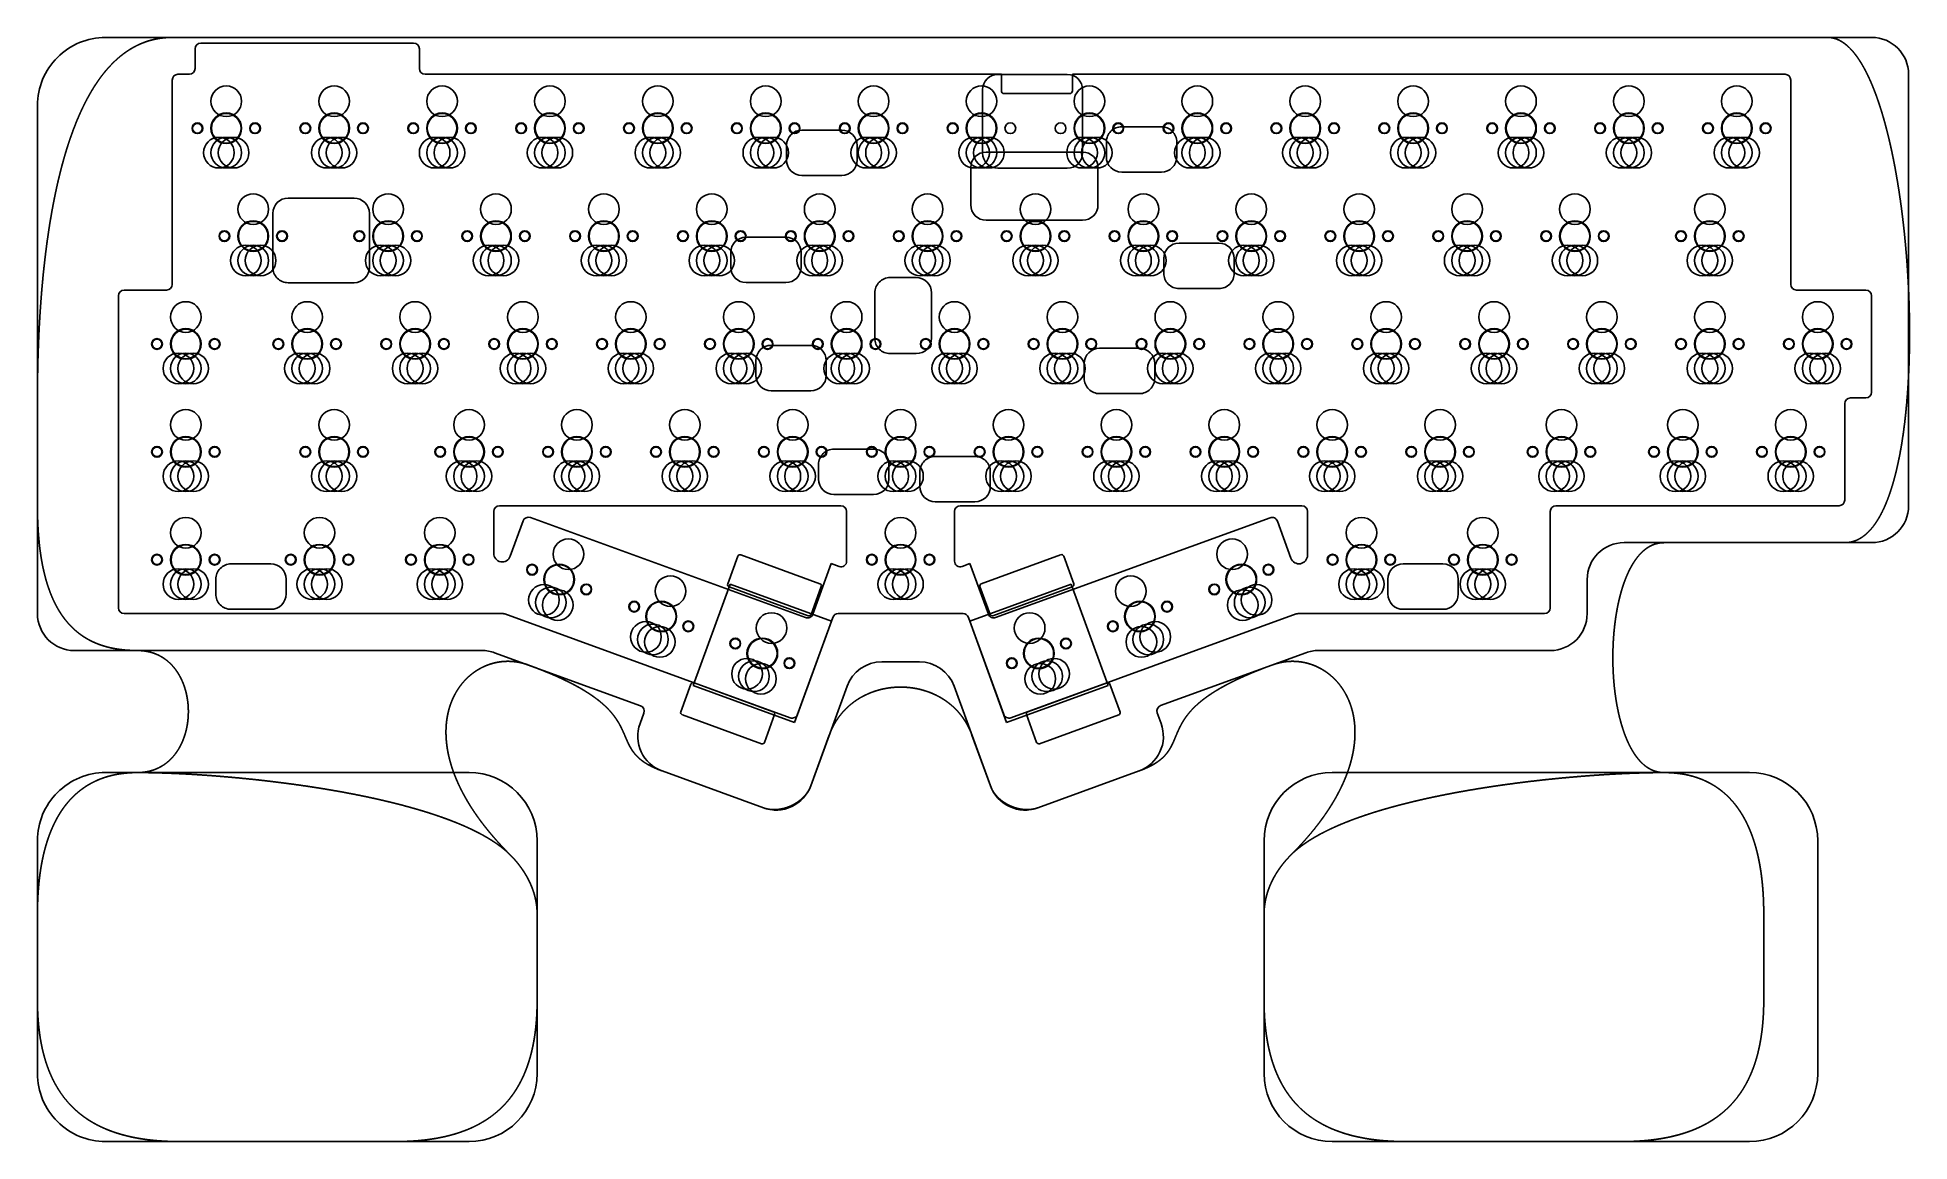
# Model space of a CAD drawing. Extents: x -14 to 315, y -179 to 16.
import ezdxf

# ---------------------------------------------------------------- set-up
doc = ezdxf.new("R2010")
doc.units = 0
doc.layers.add('BLACK', color=7, linetype='CONTINUOUS')

msp = doc.modelspace()

# ---------------------------------------------------------------- linework, layer by layer
at = {"layer": 'BLACK', "linetype": 'CONTINUOUS'}
for p, q in [((308.75, 16), (-2.25, 16)), ((0.989723, 13.177692), (1.004162, 13.188357)), ((1.004162, 13.188357), (1.018611, 13.199004)), ((1.018611, 13.199004), (1.033057, 13.209625)), ((1.033057, 13.209625), (1.047513, 13.220228)), ((1.047513, 13.220228), (1.061967, 13.230804)), ((1.061967, 13.230804), (1.076429, 13.241363)), ((1.076429, 13.241363), (1.090891, 13.251895)), ((1.090891, 13.251895), (1.105361, 13.262409)), ((1.105361, 13.262409), (1.11983, 13.272898)), ((1.11983, 13.272898), (1.134307, 13.283368)), ((1.134307, 13.283368), (1.148783, 13.293812)), ((1.148783, 13.293812), (1.163268, 13.304238)), ((1.163268, 13.304238), (1.177751, 13.314639)), ((1.177751, 13.314639), (1.192244, 13.325021)), ((1.192244, 13.325021), (1.206734, 13.335377)), ((1.206734, 13.335377), (1.221234, 13.345716)), ((1.221234, 13.345716), (1.235732, 13.356028)), ((1.235732, 13.356028), (1.250239, 13.366322)), ((1.250239, 13.366322), (1.264745, 13.376591)), ((1.264745, 13.376591), (1.27926, 13.386842)), ((1.27926, 13.386842), (1.293773, 13.397067)), ((1.293773, 13.397067), (1.308295, 13.407274)), ((1.308295, 13.407274), (1.322816, 13.417455)), ((1.322816, 13.417455), (1.337345, 13.427619)), ((1.337345, 13.427619), (1.351874, 13.437757)), ((1.351874, 13.437757), (1.366411, 13.447876)), ((1.366411, 13.447876), (1.380946, 13.457971)), ((1.380946, 13.457971), (1.395491, 13.468047)), ((1.395491, 13.468047), (1.410034, 13.478098)), ((1.410034, 13.478098), (1.424586, 13.48813)), ((1.424586, 13.48813), (1.439137, 13.498138)), ((1.439137, 13.498138), (1.453697, 13.508127)), ((1.453697, 13.508127), (1.468256, 13.518092)), ((1.468256, 13.518092), (1.482823, 13.528038)), ((1.482823, 13.528038), (1.497389, 13.537959)), ((1.497389, 13.537959), (1.511964, 13.547861)), ((1.511964, 13.547861), (1.526538, 13.557739)), ((1.526538, 13.557739), (1.541121, 13.567599)), ((1.541121, 13.567599), (1.555702, 13.577434)), ((1.555702, 13.577434), (1.570292, 13.58725)), ((1.570292, 13.58725), (1.584882, 13.597042)), ((1.584882, 13.597042), (1.599479, 13.606815)), ((1.599479, 13.606815), (1.614076, 13.616564)), ((1.614076, 13.616564), (1.628682, 13.626294)), ((1.628682, 13.626294), (1.643287, 13.636)), ((1.643287, 13.636), (1.6579, 13.645687)), ((1.6579, 13.645687), (1.672512, 13.65535)), ((1.672512, 13.65535), (1.687134, 13.664995)), ((1.687134, 13.664995), (1.701754, 13.674615)), ((1.701754, 13.674615), (1.716383, 13.684217)), ((1.716383, 13.684217), (1.731011, 13.693794)), ((1.731011, 13.693794), (1.745647, 13.703353)), ((1.745647, 13.703353), (1.760283, 13.712888)), ((1.760283, 13.712888), (1.774928, 13.722404)), ((1.774928, 13.722404), (1.789572, 13.731896)), ((1.789572, 13.731896), (1.804224, 13.74137)), ((1.804224, 13.74137), (1.818876, 13.750819)), ((1.818876, 13.750819), (1.833536, 13.760251)), ((1.833536, 13.760251), (1.848195, 13.769658)), ((1.848195, 13.769658), (1.862863, 13.779046)), ((1.862863, 13.779046), (1.877531, 13.788411)), ((1.877531, 13.788411), (1.892207, 13.797757)), ((1.892207, 13.797757), (1.906882, 13.807079)), ((1.906882, 13.807079), (1.921566, 13.816383)), ((1.921566, 13.816383), (1.93625, 13.825663)), ((1.93625, 13.825663), (1.950942, 13.834925)), ((1.950942, 13.834925), (1.965633, 13.844162)), ((1.965633, 13.844162), (1.980333, 13.853382)), ((1.980333, 13.853382), (1.995032, 13.862577)), ((1.995032, 13.862577), (2.00974, 13.871754)), ((2.00974, 13.871754), (2.024448, 13.880907)), ((2.024448, 13.880907), (2.039164, 13.890042)), ((2.039164, 13.890042), (2.05388, 13.899153)), ((2.05388, 13.899153), (2.068604, 13.908246)), ((2.068604, 13.908246), (2.083327, 13.917315)), ((2.083327, 13.917315), (2.098059, 13.926366)), ((2.098059, 13.926366), (2.112791, 13.935394)), ((2.112791, 13.935394), (2.127532, 13.944402)), ((2.127532, 13.944402), (2.142272, 13.953388)), ((2.142272, 13.953388), (2.15702, 13.962355)), ((2.15702, 13.962355), (2.171768, 13.971298)), ((2.171768, 13.971298), (2.186525, 13.980223)), ((2.186525, 13.980223), (2.201281, 13.989125)), ((2.201281, 13.989125), (2.216046, 13.998008)), ((2.216046, 13.998008), (2.230811, 14.006868)), ((2.230811, 14.006868), (2.245584, 14.015709)), ((2.245584, 14.015709), (2.260356, 14.024528)), ((2.260356, 14.024528), (2.275138, 14.033327)), ((2.275138, 14.033327), (2.289919, 14.042104)), ((2.289919, 14.042104), (2.304709, 14.050862)), ((2.304709, 14.050862), (2.319498, 14.059597)), ((2.319498, 14.059597), (2.334296, 14.068314)), ((2.334296, 14.068314), (2.349094, 14.077007)), ((2.349094, 14.077007), (2.3639, 14.085682)), ((2.3639, 14.085682), (2.378706, 14.094334)), ((2.378706, 14.094334), (2.393521, 14.102968)), ((2.393521, 14.102968), (2.408335, 14.111578)), ((2.408335, 14.111578), (2.423158, 14.120171)), ((2.423158, 14.120171), (2.437981, 14.12874)), ((2.437981, 14.12874), (2.452813, 14.137291)), ((2.452813, 14.137291), (2.467644, 14.145819)), ((2.467644, 14.145819), (2.482484, 14.154328)), ((2.482484, 14.154328), (2.497324, 14.162815)), ((2.497324, 14.162815), (2.512173, 14.171283)), ((2.512173, 14.171283), (2.527021, 14.179728)), ((2.527021, 14.179728), (2.541878, 14.188155)), ((2.541878, 14.188155), (2.556735, 14.19656)), ((2.556735, 14.19656), (2.5716, 14.204946)), ((2.5716, 14.204946), (2.586466, 14.213309)), ((2.586466, 14.213309), (2.60134, 14.221653)), ((2.60134, 14.221653), (2.616214, 14.229975)), ((2.616214, 14.229975), (2.631097, 14.238279)), ((2.631097, 14.238279), (2.645979, 14.24656)), ((2.645979, 14.24656), (2.660871, 14.254823)), ((2.660871, 14.254823), (2.675762, 14.263063)), ((2.675762, 14.263063), (2.690662, 14.271285)), ((2.690662, 14.271285), (2.705562, 14.279484)), ((2.705562, 14.279484), (2.720471, 14.287665)), ((2.720471, 14.287665), (2.735379, 14.295823)), ((2.735379, 14.295823), (2.750297, 14.303963)), ((2.750297, 14.303963), (2.765214, 14.312081)), ((2.765214, 14.312081), (2.78014, 14.32018)), ((2.78014, 14.32018), (2.795067, 14.328257)), ((2.795067, 14.328257), (2.810001, 14.336315)), ((2.810001, 14.336315), (2.824937, 14.344351)), ((2.824937, 14.344351), (2.83988, 14.352369)), ((2.83988, 14.352369), (2.854824, 14.360364)), ((2.854824, 14.360364), (2.869777, 14.368341)), ((2.869777, 14.368341), (2.88473, 14.376296)), ((2.88473, 14.376296), (2.899691, 14.384232)), ((2.899691, 14.384232), (2.914653, 14.392146)), ((2.914653, 14.392146), (2.929623, 14.400042)), ((2.929623, 14.400042), (2.944594, 14.407916)), ((2.944594, 14.407916), (2.959573, 14.415771)), ((2.959573, 14.415771), (2.974552, 14.423604)), ((2.974552, 14.423604), (2.989541, 14.431419)), ((2.989541, 14.431419), (3.004529, 14.439212)), ((3.004529, 14.439212), (3.019526, 14.446986)), ((3.019526, 14.446986), (3.034524, 14.454739)), ((3.034524, 14.454739), (3.04953, 14.462473)), ((3.04953, 14.462473), (3.064537, 14.470185)), ((3.064537, 14.470185), (3.079552, 14.477878)), ((3.079552, 14.477878), (3.094568, 14.48555)), ((3.094568, 14.48555), (3.109592, 14.493203)), ((3.109592, 14.493203), (3.124617, 14.500835)), ((3.124617, 14.500835), (3.139651, 14.508448)), ((3.139651, 14.508448), (3.154685, 14.516039)), ((3.154685, 14.516039), (3.169727, 14.523612)), ((3.169727, 14.523612), (3.184771, 14.531163)), ((3.184771, 14.531163), (3.199822, 14.538696)), ((3.199822, 14.538696), (3.214875, 14.546206)), ((3.214875, 14.546206), (3.229936, 14.553699)), ((3.229936, 14.553699), (3.244998, 14.56117)), ((3.244998, 14.56117), (3.260068, 14.568622)), ((3.260068, 14.568622), (3.275139, 14.576053)), ((3.275139, 14.576053), (3.290218, 14.583466)), ((3.290218, 14.583466), (3.305299, 14.590856)), ((3.305299, 14.590856), (3.320388, 14.598229)), ((3.320388, 14.598229), (3.335477, 14.60558)), ((3.335477, 14.60558), (3.350575, 14.612912)), ((3.350575, 14.612912), (3.365675, 14.620223)), ((3.365675, 14.620223), (3.380782, 14.627515)), ((3.380782, 14.627515), (3.395891, 14.634786)), ((3.395891, 14.634786), (3.411008, 14.642039)), ((3.411008, 14.642039), (3.426126, 14.64927)), ((3.426126, 14.64927), (3.441252, 14.656483)), ((3.441252, 14.656483), (3.45638, 14.663674)), ((3.45638, 14.663674), (3.471516, 14.670847)), ((3.471516, 14.670847), (3.486653, 14.677999)), ((3.486653, 14.677999), (3.501798, 14.685132)), ((3.501798, 14.685132), (3.516945, 14.692244)), ((3.516945, 14.692244), (3.5321, 14.699338)), ((3.5321, 14.699338), (3.547256, 14.70641)), ((3.547256, 14.70641), (3.562421, 14.713464)), ((3.562421, 14.713464), (3.577587, 14.720496)), ((3.577587, 14.720496), (3.592761, 14.72751)), ((3.592761, 14.72751), (3.607936, 14.734503)), ((3.607936, 14.734503), (3.62312, 14.741478)), ((3.62312, 14.741478), (3.638305, 14.748431)), ((3.638305, 14.748431), (3.653499, 14.755366)), ((3.653499, 14.755366), (3.668694, 14.76228)), ((3.668694, 14.76228), (3.683897, 14.769175)), ((3.683897, 14.769175), (3.699102, 14.77605)), ((3.699102, 14.77605), (3.714315, 14.782906)), ((3.714315, 14.782906), (3.72953, 14.78974)), ((3.72953, 14.78974), (3.744752, 14.796557)), ((3.744752, 14.796557), (3.759977, 14.803352)), ((3.759977, 14.803352), (3.77521, 14.810129)), ((3.77521, 14.810129), (3.790444, 14.816885)), ((3.790444, 14.816885), (3.805686, 14.823623)), ((3.805686, 14.823623), (3.820931, 14.830339)), ((3.820931, 14.830339), (3.836183, 14.837038)), ((3.836183, 14.837038), (3.851437, 14.843715)), ((3.851437, 14.843715), (3.8667, 14.850374)), ((3.8667, 14.850374), (3.881964, 14.857012)), ((3.881964, 14.857012), (3.897236, 14.863632)), ((3.897236, 14.863632), (3.912511, 14.87023)), ((3.912511, 14.87023), (3.927793, 14.876811)), ((3.927793, 14.876811), (3.943077, 14.88337)), ((3.943077, 14.88337), (3.95837, 14.889911)), ((3.95837, 14.889911), (3.973664, 14.896432)), ((3.973664, 14.896432), (3.988967, 14.902934)), ((3.988967, 14.902934), (4.004271, 14.909415)), ((4.004271, 14.909415), (4.019584, 14.915878)), ((4.019584, 14.915878), (4.034899, 14.922319)), ((4.034899, 14.922319), (4.050222, 14.928743)), ((4.050222, 14.928743), (4.065547, 14.935146)), ((4.065547, 14.935146), (4.08088, 14.941531)), ((4.08088, 14.941531), (4.096215, 14.947894)), ((4.096215, 14.947894), (4.111559, 14.95424)), ((4.111559, 14.95424), (4.126904, 14.960565)), ((4.126904, 14.960565), (4.142258, 14.966871)), ((4.142258, 14.966871), (4.157614, 14.973157)), ((4.157614, 14.973157), (4.172978, 14.979424)), ((4.172978, 14.979424), (4.188344, 14.985671)), ((4.188344, 14.985671), (4.203718, 14.9919)), ((4.203718, 14.9919), (4.219095, 14.998107)), ((4.219095, 14.998107), (4.234479, 15.004297)), ((4.234479, 15.004297), (4.249867, 15.010466)), ((4.249867, 15.010466), (4.265262, 15.016616)), ((4.265262, 15.016616), (4.280659, 15.022746)), ((4.280659, 15.022746), (4.296065, 15.028858)), ((4.296065, 15.028858), (4.311473, 15.034949)), ((4.311473, 15.034949), (4.326889, 15.041022)), ((4.326889, 15.041022), (4.342308, 15.047074)), ((4.342308, 15.047074), (4.357735, 15.053108)), ((4.357735, 15.053108), (4.373164, 15.059122)), ((4.373164, 15.059122), (4.388601, 15.065117)), ((4.388601, 15.065117), (4.404041, 15.071091)), ((4.404041, 15.071091), (4.419489, 15.077048)), ((4.419489, 15.077048), (4.43494, 15.082984)), ((4.43494, 15.082984), (4.450398, 15.088901)), ((4.450398, 15.088901), (4.46586, 15.094798)), ((4.46586, 15.094798), (4.481329, 15.100677)), ((4.481329, 15.100677), (4.496801, 15.106536)), ((4.496801, 15.106536), (4.512281, 15.112376)), ((4.512281, 15.112376), (4.527764, 15.118195)), ((4.527764, 15.118195), (4.543255, 15.123997)), ((4.543255, 15.123997), (4.558749, 15.129778)), ((4.558749, 15.129778), (4.574251, 15.135541)), ((4.574251, 15.135541), (4.589755, 15.141283)), ((4.589755, 15.141283), (4.605268, 15.147007)), ((4.605268, 15.147007), (4.620784, 15.152711)), ((4.620784, 15.152711), (4.636307, 15.158397)), ((4.636307, 15.158397), (4.651834, 15.164062)), ((4.651834, 15.164062), (4.667368, 15.169709)), ((4.667368, 15.169709), (4.682906, 15.175335)), ((4.682906, 15.175335), (4.698451, 15.180944)), ((4.698451, 15.180944), (4.714, 15.186532)), ((4.714, 15.186532), (4.729557, 15.192102)), ((4.729557, 15.192102), (4.745116, 15.197651)), ((4.745116, 15.197651), (4.760684, 15.203183)), ((4.760684, 15.203183), (4.776255, 15.208694)), ((4.776255, 15.208694), (4.791833, 15.214186)), ((4.791833, 15.214186), (4.807415, 15.219659)), ((4.807415, 15.219659), (4.823005, 15.225113)), ((4.823005, 15.225113), (4.838599, 15.230547)), ((4.838599, 15.230547), (4.8542, 15.235963)), ((4.8542, 15.235963), (4.869804, 15.241359)), ((4.869804, 15.241359), (4.885417, 15.246736)), ((4.885417, 15.246736), (4.901032, 15.252093)), ((4.901032, 15.252093), (4.916656, 15.257432)), ((4.916656, 15.257432), (4.932283, 15.262751)), ((4.932283, 15.262751), (4.947918, 15.268052)), ((4.947918, 15.268052), (4.963557, 15.273332)), ((4.963557, 15.273332), (4.979203, 15.278594)), ((4.979203, 15.278594), (4.994853, 15.283836)), ((4.994853, 15.283836), (5.010511, 15.28906)), ((5.010511, 15.28906), (5.026172, 15.294264)), ((5.026172, 15.294264), (5.041842, 15.299449)), ((5.041842, 15.299449), (5.057515, 15.304615)), ((5.057515, 15.304615), (5.073196, 15.309762)), ((5.073196, 15.309762), (5.08888, 15.314889)), ((5.08888, 15.314889), (5.104572, 15.319998)), ((5.104572, 15.319998), (5.120268, 15.325086)), ((5.120268, 15.325086), (5.135972, 15.330157)), ((5.135972, 15.330157), (5.15168, 15.335207)), ((5.15168, 15.335207), (5.167396, 15.340239)), ((5.167396, 15.340239), (5.183115, 15.345252)), ((5.183115, 15.345252), (5.198842, 15.350245)), ((5.198842, 15.350245), (5.214573, 15.355219)), ((5.214573, 15.355219), (5.230313, 15.360175)), ((5.230313, 15.360175), (5.246055, 15.365111)), ((5.246055, 15.365111), (5.261806, 15.370028)), ((5.261806, 15.370028), (5.277561, 15.374926)), ((5.277561, 15.374926), (5.293324, 15.379805)), ((5.293324, 15.379805), (5.30909, 15.384664)), ((5.30909, 15.384664), (5.324865, 15.389505)), ((5.324865, 15.389505), (5.340643, 15.394326)), ((5.340643, 15.394326), (5.356429, 15.399129)), ((5.356429, 15.399129), (5.37222, 15.403912)), ((5.37222, 15.403912), (5.388018, 15.408676)), ((5.388018, 15.408676), (5.40382, 15.413421)), ((5.40382, 15.413421), (5.419631, 15.418147)), ((5.419631, 15.418147), (5.435445, 15.422854)), ((5.435445, 15.422854), (5.451268, 15.427542)), ((5.451268, 15.427542), (5.467094, 15.43221)), ((5.467094, 15.43221), (5.482928, 15.43686)), ((5.482928, 15.43686), (5.498767, 15.441491)), ((5.498767, 15.441491), (5.514614, 15.446103)), ((5.514614, 15.446103), (5.530464, 15.450695)), ((5.530464, 15.450695), (5.546323, 15.455269)), ((5.546323, 15.455269), (5.562186, 15.459823)), ((5.562186, 15.459823), (5.578057, 15.464358)), ((5.578057, 15.464358), (5.593932, 15.468874)), ((5.593932, 15.468874), (5.609816, 15.473372)), ((5.609816, 15.473372), (5.625703, 15.47785)), ((5.625703, 15.47785), (5.641599, 15.482309)), ((5.641599, 15.482309), (5.657498, 15.486749)), ((5.657498, 15.486749), (5.673406, 15.49117)), ((5.673406, 15.49117), (5.689319, 15.495572)), ((5.689319, 15.495572), (5.705239, 15.499955)), ((5.705239, 15.499955), (5.721164, 15.504319)), ((5.721164, 15.504319), (5.737096, 15.508664)), ((5.737096, 15.508664), (5.753034, 15.512989)), ((5.753034, 15.512989), (5.768979, 15.517296)), ((5.768979, 15.517296), (5.784928, 15.521584)), ((5.784928, 15.521584), (5.800886, 15.525853)), ((5.800886, 15.525853), (5.816849, 15.530102)), ((5.816849, 15.530102), (5.832819, 15.534333)), ((5.832819, 15.534333), (5.848794, 15.538545)), ((5.848794, 15.538545), (5.864777, 15.542738)), ((5.864777, 15.542738), (5.880764, 15.546911)), ((5.880764, 15.546911), (5.89676, 15.551066)), ((5.89676, 15.551066), (5.91276, 15.555201)), ((5.91276, 15.555201), (5.928769, 15.559318)), ((5.928769, 15.559318), (5.944782, 15.563415)), ((5.944782, 15.563415), (5.960803, 15.567494)), ((5.960803, 15.567494), (5.976829, 15.571553)), ((5.976829, 15.571553), (5.992863, 15.575594)), ((5.992863, 15.575594), (6.008902, 15.579615)), ((6.008902, 15.579615), (6.024948, 15.583618)), ((6.024948, 15.583618), (6.041, 15.587601)), ((6.041, 15.587601), (6.05706, 15.591566)), ((6.05706, 15.591566), (6.073124, 15.595511)), ((6.073124, 15.595511), (6.089197, 15.599438)), ((6.089197, 15.599438), (6.105275, 15.603345)), ((6.105275, 15.603345), (6.12136, 15.607234)), ((6.12136, 15.607234), (6.137451, 15.611103)), ((6.137451, 15.611103), (6.15355, 15.614954)), ((6.15355, 15.614954), (6.169653, 15.618785)), ((6.169653, 15.618785), (6.185765, 15.622598)), ((6.185765, 15.622598), (6.201882, 15.626391)), ((6.201882, 15.626391), (6.218007, 15.630166)), ((6.218007, 15.630166), (6.234137, 15.633921)), ((6.234137, 15.633921), (6.250275, 15.637658)), ((6.250275, 15.637658), (6.266419, 15.641375)), ((6.266419, 15.641375), (6.28257, 15.645074)), ((6.28257, 15.645074), (6.298727, 15.648753)), ((6.298727, 15.648753), (6.314891, 15.652413)), ((6.314891, 15.652413), (6.331061, 15.656055)), ((6.331061, 15.656055), (6.347239, 15.659677)), ((6.347239, 15.659677), (6.363423, 15.663281)), ((6.363423, 15.663281), (6.379614, 15.666865)), ((6.379614, 15.666865), (6.395811, 15.67043)), ((6.395811, 15.67043), (6.412016, 15.673977)), ((6.412016, 15.673977), (6.428226, 15.677504)), ((6.428226, 15.677504), (6.444444, 15.681013)), ((6.444444, 15.681013), (6.460668, 15.684502)), ((6.460668, 15.684502), (6.4769, 15.687973)), ((6.4769, 15.687973), (6.493137, 15.691424)), ((6.493137, 15.691424), (6.509382, 15.694856)), ((6.509382, 15.694856), (6.525633, 15.69827)), ((6.525633, 15.69827), (6.541892, 15.701664)), ((6.541892, 15.701664), (6.558157, 15.705039)), ((6.558157, 15.705039), (6.57443, 15.708396)), ((6.57443, 15.708396), (6.590708, 15.711733)), ((6.590708, 15.711733), (6.606995, 15.715052)), ((6.606995, 15.715052), (6.623287, 15.718351)), ((6.623287, 15.718351), (6.639587, 15.721631)), ((6.639587, 15.721631), (6.655893, 15.724892)), ((6.655893, 15.724892), (6.672207, 15.728135)), ((6.672207, 15.728135), (6.688527, 15.731358)), ((6.688527, 15.731358), (6.704855, 15.734562)), ((6.704855, 15.734562), (6.721188, 15.737747)), ((6.721188, 15.737747), (6.73753, 15.740914)), ((6.73753, 15.740914), (6.753878, 15.744061)), ((6.753878, 15.744061), (6.770234, 15.747189)), ((6.770234, 15.747189), (6.786595, 15.750298)), ((6.786595, 15.750298), (6.802965, 15.753388)), ((6.802965, 15.753388), (6.819341, 15.756459)), ((6.819341, 15.756459), (6.835725, 15.759511)), ((6.835725, 15.759511), (6.852115, 15.762544)), ((6.852115, 15.762544), (6.868513, 15.765558)), ((6.868513, 15.765558), (6.884917, 15.768553)), ((6.884917, 15.768553), (6.901329, 15.771529)), ((6.901329, 15.771529), (6.917747, 15.774486)), ((6.917747, 15.774486), (6.934174, 15.777424)), ((6.934174, 15.777424), (6.950606, 15.780342)), ((6.950606, 15.780342), (6.967047, 15.783242)), ((6.967047, 15.783242), (6.983494, 15.786123)), ((6.983494, 15.786123), (6.999949, 15.788984)), ((6.999949, 15.788984), (7.01641, 15.791827)), ((7.01641, 15.791827), (7.032879, 15.79465)), ((7.032879, 15.79465), (7.049355, 15.797455)), ((7.049355, 15.797455), (7.065839, 15.80024)), ((7.065839, 15.80024), (7.082329, 15.803006)), ((7.082329, 15.803006), (7.098827, 15.805754)), ((7.098827, 15.805754), (7.115332, 15.808482)), ((7.115332, 15.808482), (7.131844, 15.811191)), ((7.131844, 15.811191), (7.148364, 15.813881)), ((7.148364, 15.813881), (7.164891, 15.816552)), ((7.164891, 15.816552), (7.181425, 15.819204)), ((7.181425, 15.819204), (7.197967, 15.821836)), ((7.197967, 15.821836), (7.214515, 15.82445)), ((7.214515, 15.82445), (7.231072, 15.827045)), ((7.231072, 15.827045), (7.247635, 15.82962)), ((7.247635, 15.82962), (7.264207, 15.832177)), ((7.264207, 15.832177), (7.280784, 15.834714)), ((7.280784, 15.834714), (7.297371, 15.837232)), ((7.297371, 15.837232), (7.313963, 15.839731)), ((7.313963, 15.839731), (7.330564, 15.842211)), ((7.330564, 15.842211), (7.347172, 15.844672)), ((7.347172, 15.844672), (7.363788, 15.847114)), ((7.363788, 15.847114), (7.380411, 15.849536)), ((7.380411, 15.849536), (7.397041, 15.85194)), ((7.397041, 15.85194), (7.413679, 15.854324)), ((7.413679, 15.854324), (7.430325, 15.856689)), ((7.430325, 15.856689), (7.446977, 15.859035)), ((7.446977, 15.859035), (7.463638, 15.861362)), ((7.463638, 15.861362), (7.480306, 15.86367)), ((7.480306, 15.86367), (7.496982, 15.865959)), ((7.496982, 15.865959), (7.513665, 15.868228)), ((7.513665, 15.868228), (7.530356, 15.870479)), ((7.530356, 15.870479), (7.547054, 15.87271)), ((7.547054, 15.87271), (7.56376, 15.874922)), ((7.56376, 15.874922), (7.580473, 15.877114)), ((7.580473, 15.877114), (7.597195, 15.879288)), ((7.597195, 15.879288), (7.613923, 15.881443)), ((7.613923, 15.881443), (7.63066, 15.883578)), ((7.63066, 15.883578), (7.647404, 15.885694)), ((7.647404, 15.885694), (7.664156, 15.887791)), ((7.664156, 15.887791), (7.680915, 15.889869)), ((7.680915, 15.889869), (7.697683, 15.891927)), ((7.697683, 15.891927), (7.714457, 15.893966)), ((7.714457, 15.893966), (7.73124, 15.895987)), ((7.73124, 15.895987), (7.748031, 15.897987)), ((7.748031, 15.897987), (7.764829, 15.899969)), ((7.764829, 15.899969), (7.781635, 15.901932)), ((7.781635, 15.901932), (7.798449, 15.903875)), ((7.798449, 15.903875), (7.81527, 15.905799)), ((7.81527, 15.905799), (7.8321, 15.907703)), ((7.8321, 15.907703), (7.848937, 15.909589)), ((7.848937, 15.909589), (7.865782, 15.911455)), ((7.865782, 15.911455), (7.882635, 15.913302)), ((7.882635, 15.913302), (7.899496, 15.91513)), ((7.899496, 15.91513), (7.916364, 15.916938)), ((7.916364, 15.916938), (7.933241, 15.918727)), ((7.933241, 15.918727), (7.950125, 15.920497)), ((7.950125, 15.920497), (7.967018, 15.922248)), ((7.967018, 15.922248), (7.983918, 15.923979)), ((7.983918, 15.923979), (8.000827, 15.925691)), ((8.000827, 15.925691), (8.017743, 15.927384)), ((8.017743, 15.927384), (8.034667, 15.929057)), ((8.034667, 15.929057), (8.051599, 15.930712)), ((8.051599, 15.930712), (8.068539, 15.932346)), ((8.068539, 15.932346), (8.085487, 15.933962)), ((8.085487, 15.933962), (8.102444, 15.935558)), ((8.102444, 15.935558), (8.119408, 15.937135)), ((8.119408, 15.937135), (8.13638, 15.938692)), ((8.13638, 15.938692), (8.153361, 15.94023)), ((8.153361, 15.94023), (8.170349, 15.941749)), ((8.170349, 15.941749), (8.187346, 15.943249)), ((8.187346, 15.943249), (8.204351, 15.944729)), ((8.204351, 15.944729), (8.221363, 15.946189)), ((8.221363, 15.946189), (8.238384, 15.94763)), ((8.238384, 15.94763), (8.255413, 15.949052)), ((8.255413, 15.949052), (8.272451, 15.950455)), ((8.272451, 15.950455), (8.289496, 15.951838)), ((8.289496, 15.951838), (8.30655, 15.953202)), ((8.30655, 15.953202), (8.323612, 15.954546)), ((8.323612, 15.954546), (8.340682, 15.955871)), ((8.340682, 15.955871), (8.35776, 15.957176)), ((8.35776, 15.957176), (8.374846, 15.958462)), ((8.374846, 15.958462), (8.391941, 15.959729)), ((8.391941, 15.959729), (8.409044, 15.960976)), ((8.409044, 15.960976), (8.426155, 15.962204)), ((8.426155, 15.962204), (8.443275, 15.963412)), ((8.443275, 15.963412), (8.460403, 15.964601)), ((8.460403, 15.964601), (8.477539, 15.96577)), ((8.477539, 15.96577), (8.494684, 15.96692)), ((8.494684, 15.96692), (8.511837, 15.96805)), ((8.511837, 15.96805), (8.528998, 15.969161)), ((8.528998, 15.969161), (8.546168, 15.970252)), ((8.546168, 15.970252), (8.563346, 15.971324)), ((8.563346, 15.971324), (8.580532, 15.972376)), ((8.580532, 15.972376), (8.597727, 15.973409)), ((8.597727, 15.973409), (8.61493, 15.974422)), ((8.61493, 15.974422), (8.632142, 15.975416)), ((8.632142, 15.975416), (8.649362, 15.97639)), ((8.649362, 15.97639), (8.666591, 15.977344)), ((8.666591, 15.977344), (8.683828, 15.978279)), ((8.683828, 15.978279), (8.701074, 15.979195)), ((8.701074, 15.979195), (8.718328, 15.980091)), ((8.718328, 15.980091), (8.73559, 15.980967)), ((8.73559, 15.980967), (8.752862, 15.981824)), ((8.752862, 15.981824), (8.770141, 15.982661)), ((8.770141, 15.982661), (8.78743, 15.983478)), ((8.78743, 15.983478), (8.804727, 15.984276)), ((8.804727, 15.984276), (8.822032, 15.985054)), ((8.822032, 15.985054), (8.839346, 15.985813)), ((8.839346, 15.985813), (8.856669, 15.986551)), ((8.856669, 15.986551), (8.874, 15.987271)), ((8.874, 15.987271), (8.89134, 15.98797)), ((8.89134, 15.98797), (8.908689, 15.98865)), ((8.908689, 15.98865), (8.926046, 15.98931)), ((8.926046, 15.98931), (8.943413, 15.989951)), ((8.943413, 15.989951), (8.960787, 15.990572)), ((8.960787, 15.990572), (8.978171, 15.991173)), ((8.978171, 15.991173), (8.995563, 15.991754)), ((8.995563, 15.991754), (9.012964, 15.992316)), ((9.012964, 15.992316), (9.030373, 15.992858)), ((9.030373, 15.992858), (9.047792, 15.99338)), ((9.047792, 15.99338), (9.065219, 15.993883)), ((9.065219, 15.993883), (9.082655, 15.994366)), ((9.082655, 15.994366), (9.1001, 15.994829)), ((9.1001, 15.994829), (9.117554, 15.995272)), ((9.117554, 15.995272), (9.135016, 15.995695)), ((9.135016, 15.995695), (9.152488, 15.996099)), ((9.152488, 15.996099), (9.169968, 15.996483)), ((9.169968, 15.996483), (9.187457, 15.996847)), ((9.187457, 15.996847), (9.204955, 15.997191)), ((9.204955, 15.997191), (9.222462, 15.997515)), ((9.222462, 15.997515), (9.239978, 15.99782)), ((9.239978, 15.99782), (9.257503, 15.998104)), ((9.257503, 15.998104), (9.275037, 15.998369)), ((9.275037, 15.998369), (9.29258, 15.998614)), ((9.29258, 15.998614), (9.310131, 15.998839)), ((9.310131, 15.998839), (9.327692, 15.999044)), ((9.327692, 15.999044), (9.345261, 15.999229)), ((9.345261, 15.999229), (9.36284, 15.999395)), ((9.36284, 15.999395), (9.380428, 15.99954)), ((9.380428, 15.99954), (9.398025, 15.999666)), ((9.398025, 15.999666), (9.415631, 15.999771)), ((9.415631, 15.999771), (9.433246, 15.999857)), ((9.433246, 15.999857), (9.450869, 15.999922)), ((9.450869, 15.999922), (9.468503, 15.999968)), ((9.468503, 15.999968), (9.486145, 15.999994)), ((9.486145, 15.999994), (9.5, 16)), ((301, 16), (9.5, 16)), ((13.5, 10.5), (13.5, 14)), ((14.5, 15), (52, 15)), ((53, 14), (53, 10.5)), ((301.012273, 15.999983), (301, 16)), ((301.02156, 15.999946), (301.012273, 15.999983)), ((301.030844, 15.99989), (301.02156, 15.999946)), ((301.040128, 15.999813), (301.030844, 15.99989)), ((301.049408, 15.999717), (301.040128, 15.999813)), ((301.058688, 15.999601), (301.049408, 15.999717)), ((301.067965, 15.999464), (301.058688, 15.999601)), ((301.077241, 15.999308), (301.067965, 15.999464)), ((301.086515, 15.999132), (301.077241, 15.999308)), ((301.095788, 15.998935), (301.086515, 15.999132)), ((301.105058, 15.998719), (301.095788, 15.998935)), ((301.114327, 15.998483), (301.105058, 15.998719)), ((301.123594, 15.998227), (301.114327, 15.998483)), ((301.13286, 15.99795), (301.123594, 15.998227)), ((301.142124, 15.997654), (301.13286, 15.99795)), ((301.151387, 15.997338), (301.142124, 15.997654)), ((301.160648, 15.997002), (301.151387, 15.997338)), ((301.169907, 15.996646), (301.160648, 15.997002)), ((301.179165, 15.99627), (301.169907, 15.996646)), ((301.188422, 15.995874), (301.179165, 15.99627)), ((301.197676, 15.995458), (301.188422, 15.995874)), ((301.20693, 15.995022), (301.197676, 15.995458)), ((301.216182, 15.994567), (301.20693, 15.995022)), ((301.225433, 15.994091), (301.216182, 15.994567)), ((301.234681, 15.993595), (301.225433, 15.994091)), ((301.24393, 15.99308), (301.234681, 15.993595)), ((301.253176, 15.992544), (301.24393, 15.99308)), ((301.262421, 15.991988), (301.253176, 15.992544)), ((301.271664, 15.991413), (301.262421, 15.991988)), ((301.280907, 15.990817), (301.271664, 15.991413)), ((301.290148, 15.990202), (301.280907, 15.990817)), ((301.299388, 15.989566), (301.290148, 15.990202)), ((301.308626, 15.988911), (301.299388, 15.989566)), ((301.317865, 15.988235), (301.308626, 15.988911)), ((301.3271, 15.98754), (301.317865, 15.988235)), ((301.336336, 15.986825), (301.3271, 15.98754)), ((301.345569, 15.98609), (301.336336, 15.986825)), ((301.354802, 15.985334), (301.345569, 15.98609)), ((301.364033, 15.984559), (301.354802, 15.985334)), ((301.373264, 15.983764), (301.364033, 15.984559)), ((301.382493, 15.982949), (301.373264, 15.983764)), ((301.391722, 15.982113), (301.382493, 15.982949)), ((301.400949, 15.981258), (301.391722, 15.982113)), ((301.410176, 15.980383), (301.400949, 15.981258)), ((301.4194, 15.979488), (301.410176, 15.980383)), ((301.428625, 15.978572), (301.4194, 15.979488)), ((301.437847, 15.977637), (301.428625, 15.978572)), ((301.447071, 15.976682), (301.437847, 15.977637)), ((301.456291, 15.975707), (301.447071, 15.976682)), ((301.465512, 15.974711), (301.456291, 15.975707)), ((301.474731, 15.973696), (301.465512, 15.974711)), ((301.483951, 15.972661), (301.474731, 15.973696)), ((301.493168, 15.971605), (301.483951, 15.972661)), ((301.502385, 15.97053), (301.493168, 15.971605)), ((301.511601, 15.969434), (301.502385, 15.97053)), ((301.520817, 15.968319), (301.511601, 15.969434)), ((301.530031, 15.967183), (301.520817, 15.968319)), ((301.539245, 15.966028), (301.530031, 15.967183)), ((301.548458, 15.964852), (301.539245, 15.966028)), ((301.557671, 15.963656), (301.548458, 15.964852)), ((301.566882, 15.96244), (301.557671, 15.963656)), ((301.576093, 15.961204), (301.566882, 15.96244)), ((301.585303, 15.959948), (301.576093, 15.961204)), ((301.594513, 15.958672), (301.585303, 15.959948)), ((301.603721, 15.957376), (301.594513, 15.958672)), ((301.612931, 15.956059), (301.603721, 15.957376)), ((301.622138, 15.954723), (301.612931, 15.956059)), ((301.631346, 15.953366), (301.622138, 15.954723)), ((301.640552, 15.951989), (301.631346, 15.953366)), ((301.649759, 15.950592), (301.640552, 15.951989)), ((301.658964, 15.949175), (301.649759, 15.950592)), ((301.66817, 15.947737), (301.658964, 15.949175)), ((301.677373, 15.94628), (301.66817, 15.947737)), ((301.686579, 15.944802), (301.677373, 15.94628)), ((301.695782, 15.943304), (301.686579, 15.944802)), ((301.704986, 15.941786), (301.695782, 15.943304)), ((301.714188, 15.940248), (301.704986, 15.941786)), ((301.723392, 15.938689), (301.714188, 15.940248)), ((301.732593, 15.93711), (301.723392, 15.938689)), ((301.741796, 15.935511), (301.732593, 15.93711)), ((301.750996, 15.933892), (301.741796, 15.935511)), ((301.760199, 15.932252), (301.750996, 15.933892)), ((301.769399, 15.930593), (301.760199, 15.932252)), ((301.778601, 15.928912), (301.769399, 15.930593)), ((301.7878, 15.927212), (301.778601, 15.928912)), ((301.797001, 15.925491), (301.7878, 15.927212)), ((301.8062, 15.92375), (301.797001, 15.925491)), ((301.815401, 15.921989), (301.8062, 15.92375)), ((301.8246, 15.920207), (301.815401, 15.921989)), ((301.8338, 15.918405), (301.8246, 15.920207)), ((301.842999, 15.916583), (301.8338, 15.918405)), ((301.852199, 15.914739), (301.842999, 15.916583)), ((301.861397, 15.912876), (301.852199, 15.914739)), ((301.870597, 15.910993), (301.861397, 15.912876)), ((301.879795, 15.909089), (301.870597, 15.910993)), ((301.888995, 15.907164), (301.879795, 15.909089)), ((301.898193, 15.905219), (301.888995, 15.907164)), ((301.907393, 15.903254), (301.898193, 15.905219)), ((301.916591, 15.901268), (301.907393, 15.903254)), ((301.925791, 15.899261), (301.916591, 15.901268)), ((301.934989, 15.897235), (301.925791, 15.899261)), ((301.944189, 15.895187), (301.934989, 15.897235)), ((301.953387, 15.89312), (301.944189, 15.895187)), ((301.962588, 15.891031), (301.953387, 15.89312)), ((301.971786, 15.888922), (301.962588, 15.891031)), ((301.980987, 15.886792), (301.971786, 15.888922)), ((301.990185, 15.884643), (301.980987, 15.886792)), ((301.999386, 15.882472), (301.990185, 15.884643)), ((302.008585, 15.880281), (301.999386, 15.882472)), ((302.017787, 15.878068), (302.008585, 15.880281)), ((302.026986, 15.875836), (302.017787, 15.878068)), ((302.036188, 15.873582), (302.026986, 15.875836)), ((302.045387, 15.871309), (302.036188, 15.873582)), ((302.05459, 15.869014), (302.045387, 15.871309)), ((302.06379, 15.866699), (302.05459, 15.869014)), ((302.072993, 15.864362), (302.06379, 15.866699)), ((302.082194, 15.862006), (302.072993, 15.864362)), ((302.091398, 15.859628), (302.082194, 15.862006)), ((302.100599, 15.85723), (302.091398, 15.859628)), ((302.109804, 15.854811), (302.100599, 15.85723)), ((302.119006, 15.852371), (302.109804, 15.854811)), ((302.128212, 15.84991), (302.119006, 15.852371)), ((302.137415, 15.847429), (302.128212, 15.84991)), ((302.146621, 15.844926), (302.137415, 15.847429)), ((302.155825, 15.842403), (302.146621, 15.844926)), ((302.165033, 15.839859), (302.155825, 15.842403)), ((302.174238, 15.837294), (302.165033, 15.839859)), ((302.183446, 15.834707), (302.174238, 15.837294)), ((302.192652, 15.832101), (302.183446, 15.834707)), ((302.201862, 15.829473), (302.192652, 15.832101)), ((302.211069, 15.826824), (302.201862, 15.829473)), ((302.22028, 15.824154), (302.211069, 15.826824)), ((302.229488, 15.821463), (302.22028, 15.824154)), ((302.2387, 15.818751), (302.229488, 15.821463)), ((302.247909, 15.816018), (302.2387, 15.818751)), ((302.257123, 15.813264), (302.247909, 15.816018)), ((302.266333, 15.810489), (302.257123, 15.813264)), ((302.275548, 15.807692), (302.266333, 15.810489)), ((302.28476, 15.804875), (302.275548, 15.807692)), ((302.293977, 15.802036), (302.28476, 15.804875)), ((302.30319, 15.799177), (302.293977, 15.802036)), ((302.312408, 15.796295), (302.30319, 15.799177)), ((302.321623, 15.793393), (302.312408, 15.796295)), ((302.330842, 15.790469), (302.321623, 15.793393)), ((302.340059, 15.787525), (302.330842, 15.790469)), ((302.34928, 15.784559), (302.340059, 15.787525)), ((302.358498, 15.781572), (302.34928, 15.784559)), ((302.367721, 15.778563), (302.358498, 15.781572)), ((302.376941, 15.775533), (302.367721, 15.778563)), ((302.386166, 15.772481), (302.376941, 15.775533)), ((302.395387, 15.769409), (302.386166, 15.772481)), ((302.404614, 15.766314), (302.395387, 15.769409)), ((302.413837, 15.763199), (302.404614, 15.766314)), ((302.423066, 15.760062), (302.413837, 15.763199)), ((302.432291, 15.756904), (302.423066, 15.760062)), ((302.441521, 15.753723), (302.432291, 15.756904)), ((302.450749, 15.750522), (302.441521, 15.753723)), ((302.459981, 15.747298), (302.450749, 15.750522)), ((302.469211, 15.744054), (302.459981, 15.747298)), ((302.478445, 15.740787), (302.469211, 15.744054)), ((302.487677, 15.7375), (302.478445, 15.740787)), ((302.496913, 15.73419), (302.487677, 15.7375)), ((302.506147, 15.730859), (302.496913, 15.73419)), ((302.515386, 15.727506), (302.506147, 15.730859)), ((302.524622, 15.724132), (302.515386, 15.727506)), ((302.533863, 15.720735), (302.524622, 15.724132)), ((302.543101, 15.717318), (302.533863, 15.720735)), ((302.552345, 15.713877), (302.543101, 15.717318)), ((302.561585, 15.710416), (302.552345, 15.713877)), ((302.570831, 15.706932), (302.561585, 15.710416)), ((302.580074, 15.703427), (302.570831, 15.706932)), ((302.589322, 15.699899), (302.580074, 15.703427)), ((302.598568, 15.69635), (302.589322, 15.699899)), ((302.607819, 15.692779), (302.598568, 15.69635)), ((302.617067, 15.689186), (302.607819, 15.692779)), ((302.62632, 15.68557), (302.617067, 15.689186)), ((302.635571, 15.681934), (302.62632, 15.68557)), ((302.644827, 15.678274), (302.635571, 15.681934)), ((302.65408, 15.674594), (302.644827, 15.678274)), ((302.663339, 15.67089), (302.65408, 15.674594)), ((302.672595, 15.667165), (302.663339, 15.67089)), ((302.681857, 15.663416), (302.672595, 15.667165)), ((302.691116, 15.659648), (302.681857, 15.663416)), ((302.70038, 15.655855), (302.691116, 15.659648)), ((302.709642, 15.652041), (302.70038, 15.655855)), ((302.718909, 15.648204), (302.709642, 15.652041)), ((302.728174, 15.644346), (302.718909, 15.648204)), ((302.737444, 15.640464), (302.728174, 15.644346)), ((302.746711, 15.636562), (302.737444, 15.640464)), ((302.755985, 15.632635), (302.746711, 15.636562)), ((302.765255, 15.628688), (302.755985, 15.632635)), ((302.774531, 15.624717), (302.765255, 15.628688)), ((302.783805, 15.620725), (302.774531, 15.624717)), ((302.793084, 15.616708), (302.783805, 15.620725)), ((302.802361, 15.612671), (302.793084, 15.616708)), ((302.811644, 15.60861), (302.802361, 15.612671)), ((302.820924, 15.604527), (302.811644, 15.60861)), ((302.830209, 15.600421), (302.820924, 15.604527)), ((302.839493, 15.596294), (302.830209, 15.600421)), ((302.848782, 15.592142), (302.839493, 15.596294)), ((302.858068, 15.587969), (302.848782, 15.592142)), ((302.867361, 15.583772), (302.858068, 15.587969)), ((302.87665, 15.579554), (302.867361, 15.583772)), ((302.885946, 15.575311), (302.87665, 15.579554)), ((302.895239, 15.571047), (302.885946, 15.575311)), ((302.904539, 15.566758), (302.895239, 15.571047)), ((302.913835, 15.562449), (302.904539, 15.566758)), ((302.923138, 15.558115), (302.913835, 15.562449)), ((302.932438, 15.55376), (302.923138, 15.558115)), ((302.941745, 15.549379), (302.932438, 15.55376)), ((302.951048, 15.544979), (302.941745, 15.549379)), ((302.960359, 15.540552), (302.951048, 15.544979)), ((302.969666, 15.536105), (302.960359, 15.540552)), ((302.97898, 15.531633), (302.969666, 15.536105)), ((302.988291, 15.52714), (302.97898, 15.531633)), ((302.997608, 15.522621), (302.988291, 15.52714)), ((303.006923, 15.518081), (302.997608, 15.522621)), ((303.016244, 15.513516), (303.006923, 15.518081)), ((303.025562, 15.50893), (303.016244, 15.513516)), ((303.034888, 15.504319), (303.025562, 15.50893)), ((303.04421, 15.499686), (303.034888, 15.504319)), ((303.053539, 15.495028), (303.04421, 15.499686)), ((303.062865, 15.490349), (303.053539, 15.495028)), ((303.072198, 15.485644), (303.062865, 15.490349)), ((303.081528, 15.480918), (303.072198, 15.485644)), ((303.090865, 15.476166), (303.081528, 15.480918)), ((303.100199, 15.471393), (303.090865, 15.476166)), ((303.10954, 15.466594), (303.100199, 15.471393)), ((303.118878, 15.461774), (303.10954, 15.466594)), ((303.128223, 15.456928), (303.118878, 15.461774)), ((303.137565, 15.452061), (303.128223, 15.456928)), ((303.146915, 15.447167), (303.137565, 15.452061)), ((303.156261, 15.442253), (303.146915, 15.447167)), ((303.165614, 15.437312), (303.156261, 15.442253)), ((303.174965, 15.43235), (303.165614, 15.437312)), ((303.184322, 15.427361), (303.174965, 15.43235)), ((303.193677, 15.422351), (303.184322, 15.427361)), ((303.203039, 15.417315), (303.193677, 15.422351)), ((303.212398, 15.412258), (303.203039, 15.417315)), ((303.221764, 15.407174), (303.212398, 15.412258)), ((303.231127, 15.402068), (303.221764, 15.407174)), ((303.240498, 15.396936), (303.231127, 15.402068)), ((303.249865, 15.391783), (303.240498, 15.396936)), ((303.259241, 15.386603), (303.249865, 15.391783)), ((303.268613, 15.381401), (303.259241, 15.386603)), ((303.277992, 15.376172), (303.268613, 15.381401)), ((303.287369, 15.370923), (303.277992, 15.376172)), ((303.296753, 15.365646), (303.287369, 15.370923)), ((303.306134, 15.360347), (303.296753, 15.365646)), ((303.315522, 15.355022), (303.306134, 15.360347)), ((303.324908, 15.349675), (303.315522, 15.355022)), ((303.334301, 15.3443), (303.324908, 15.349675)), ((303.343691, 15.338905), (303.334301, 15.3443)), ((303.353089, 15.333482), (303.343691, 15.338905)), ((303.362484, 15.328037), (303.353089, 15.333482)), ((303.371886, 15.322565), (303.362484, 15.328037)), ((303.381286, 15.317071), (303.371886, 15.322565)), ((303.390693, 15.31155), (303.381286, 15.317071)), ((303.400097, 15.306007), (303.390693, 15.31155)), ((303.409509, 15.300436), (303.400097, 15.306007)), ((303.418918, 15.294844), (303.409509, 15.300436)), ((303.428335, 15.289224), (303.418918, 15.294844)), ((303.437749, 15.283582), (303.428335, 15.289224)), ((303.447171, 15.277912), (303.437749, 15.283582)), ((303.456589, 15.272221), (303.447171, 15.277912)), ((303.466016, 15.266502), (303.456589, 15.272221)), ((303.475439, 15.26076), (303.466016, 15.266502)), ((303.484871, 15.254991), (303.475439, 15.26076)), ((303.4943, 15.2492), (303.484871, 15.254991)), ((303.503736, 15.24338), (303.4943, 15.2492)), ((303.51317, 15.237539), (303.503736, 15.24338)), ((303.522611, 15.231669), (303.51317, 15.237539)), ((303.53205, 15.225778), (303.522611, 15.231669)), ((303.541496, 15.219858), (303.53205, 15.225778)), ((303.55094, 15.213916), (303.541496, 15.219858)), ((303.560392, 15.207945), (303.55094, 15.213916)), ((303.56984, 15.201953), (303.560392, 15.207945)), ((303.579297, 15.195931), (303.56984, 15.201953)), ((303.588751, 15.189888), (303.579297, 15.195931)), ((303.598213, 15.183816), (303.588751, 15.189888)), ((303.607672, 15.177722), (303.598213, 15.183816)), ((303.61714, 15.171598), (303.607672, 15.177722)), ((303.626604, 15.165453), (303.61714, 15.171598)), ((303.636077, 15.159279), (303.626604, 15.165453)), ((303.645546, 15.153082), (303.636077, 15.159279)), ((303.655024, 15.146857), (303.645546, 15.153082)), ((303.664499, 15.140609), (303.655024, 15.146857)), ((303.673982, 15.134331), (303.664499, 15.140609)), ((303.683462, 15.128032), (303.673982, 15.134331)), ((303.692951, 15.121703), (303.683462, 15.128032)), ((303.702436, 15.115352), (303.692951, 15.121703)), ((303.71193, 15.108971), (303.702436, 15.115352)), ((303.721421, 15.102569), (303.71193, 15.108971)), ((303.73092, 15.096136), (303.721421, 15.102569)), ((303.740417, 15.089681), (303.73092, 15.096136)), ((303.749922, 15.083196), (303.740417, 15.089681)), ((303.759423, 15.076689), (303.749922, 15.083196)), ((303.768934, 15.070151), (303.759423, 15.076689)), ((303.778441, 15.063592), (303.768934, 15.070151)), ((303.787957, 15.057002), (303.778441, 15.063592)), ((303.79747, 15.05039), (303.787957, 15.057002)), ((303.806992, 15.043747), (303.79747, 15.05039)), ((303.81651, 15.037083), (303.806992, 15.043747)), ((303.826037, 15.030387), (303.81651, 15.037083)), ((303.835561, 15.02367), (303.826037, 15.030387)), ((303.845094, 15.016921), (303.835561, 15.02367)), ((303.854624, 15.010151), (303.845094, 15.016921)), ((303.864162, 15.003349), (303.854624, 15.010151)), ((303.873697, 14.996525), (303.864162, 15.003349)), ((303.883242, 14.98967), (303.873697, 14.996525)), ((303.892783, 14.982793), (303.883242, 14.98967)), ((303.902333, 14.975885), (303.892783, 14.982793)), ((303.911879, 14.968954), (303.902333, 14.975885)), ((303.921435, 14.961992), (303.911879, 14.968954)), ((303.930988, 14.955007), (303.921435, 14.961992)), ((303.940549, 14.947991), (303.930988, 14.955007)), ((303.950108, 14.940953), (303.940549, 14.947991)), ((303.959675, 14.933883), (303.950108, 14.940953)), ((303.969239, 14.92679), (303.959675, 14.933883)), ((303.978813, 14.919666), (303.969239, 14.92679)), ((303.988382, 14.912519), (303.978813, 14.919666)), ((303.997962, 14.90534), (303.988382, 14.912519)), ((304.007538, 14.898139), (303.997962, 14.90534)), ((304.017123, 14.890906), (304.007538, 14.898139)), ((304.026704, 14.88365), (304.017123, 14.890906)), ((304.036296, 14.876362), (304.026704, 14.88365)), ((304.045883, 14.869051), (304.036296, 14.876362)), ((304.05548, 14.861708), (304.045883, 14.869051)), ((304.065074, 14.854342), (304.05548, 14.861708)), ((304.074677, 14.846944), (304.065074, 14.854342)), ((304.084277, 14.839523), (304.074677, 14.846944)), ((304.093886, 14.83207), (304.084277, 14.839523)), ((304.103491, 14.824594), (304.093886, 14.83207)), ((304.113107, 14.817085), (304.103491, 14.824594)), ((304.122718, 14.809553), (304.113107, 14.817085)), ((304.13234, 14.801988), (304.122718, 14.809553)), ((304.141957, 14.794401), (304.13234, 14.801988)), ((304.151585, 14.78678), (304.141957, 14.794401)), ((304.161209, 14.779137), (304.151585, 14.78678)), ((304.170842, 14.77146), (304.161209, 14.779137)), ((304.180472, 14.763761), (304.170842, 14.77146)), ((304.190112, 14.756028), (304.180472, 14.763761)), ((304.199748, 14.748273), (304.190112, 14.756028)), ((304.209394, 14.740483), (304.199748, 14.748273)), ((304.219036, 14.732671), (304.209394, 14.740483)), ((304.228688, 14.724826), (304.219036, 14.732671)), ((304.238337, 14.716957), (304.228688, 14.724826)), ((304.247995, 14.709054), (304.238337, 14.716957)), ((304.25765, 14.701129), (304.247995, 14.709054)), ((304.267314, 14.693169), (304.25765, 14.701129)), ((304.276975, 14.685187), (304.267314, 14.693169)), ((304.286646, 14.67717), (304.276975, 14.685187)), ((304.296314, 14.66913), (304.286646, 14.67717)), ((304.305991, 14.661056), (304.296314, 14.66913)), ((304.315664, 14.652959), (304.305991, 14.661056)), ((304.325348, 14.644827), (304.315664, 14.652959)), ((304.335028, 14.636672), (304.325348, 14.644827)), ((304.344717, 14.628483), (304.335028, 14.636672)), ((304.354404, 14.620271), (304.344717, 14.628483)), ((304.3641, 14.612023), (304.354404, 14.620271)), ((304.373792, 14.603753), (304.3641, 14.612023)), ((304.383495, 14.595447), (304.373792, 14.603753)), ((304.393194, 14.587119), (304.383495, 14.595447)), ((304.402903, 14.578755), (304.393194, 14.587119)), ((304.412608, 14.570368), (304.402903, 14.578755)), ((304.422323, 14.561946), (304.412608, 14.570368)), ((304.432035, 14.5535), (304.422323, 14.561946)), ((304.441757, 14.545019), (304.432035, 14.5535)), ((304.451475, 14.536515), (304.441757, 14.545019)), ((304.461203, 14.527975), (304.451475, 14.536515)), ((304.470928, 14.519412), (304.461203, 14.527975)), ((304.480662, 14.510813), (304.470928, 14.519412)), ((304.490393, 14.502191), (304.480662, 14.510813)), ((304.500134, 14.493533), (304.490393, 14.502191)), ((304.509872, 14.484851), (304.500134, 14.493533)), ((304.51962, 14.476133), (304.509872, 14.484851)), ((304.529364, 14.467392), (304.51962, 14.476133)), ((304.539118, 14.458615), (304.529364, 14.467392)), ((304.548868, 14.449814), (304.539118, 14.458615)), ((304.558629, 14.440976), (304.548868, 14.449814)), ((304.568386, 14.432116), (304.558629, 14.440976)), ((304.578153, 14.423218), (304.568386, 14.432116)), ((304.587917, 14.414297), (304.578153, 14.423218)), ((304.597691, 14.40534), (304.587917, 14.414297)), ((304.607461, 14.396358), (304.597691, 14.40534)), ((304.617241, 14.38734), (304.607461, 14.396358)), ((304.627018, 14.378298), (304.617241, 14.38734)), ((304.636805, 14.36922), (304.627018, 14.378298)), ((304.646589, 14.360117), (304.636805, 14.36922)), ((304.656382, 14.350977), (304.646589, 14.360117)), ((304.666172, 14.341814), (304.656382, 14.350977)), ((304.675972, 14.332613), (304.666172, 14.341814)), ((304.685769, 14.323388), (304.675972, 14.332613)), ((304.695576, 14.314126), (304.685769, 14.323388)), ((304.705379, 14.30484), (304.695576, 14.314126)), ((304.715192, 14.295517), (304.705379, 14.30484)), ((304.725002, 14.286169), (304.715192, 14.295517)), ((304.734822, 14.276784), (304.725002, 14.286169)), ((304.744639, 14.267375), (304.734822, 14.276784)), ((304.754466, 14.257928), (304.744639, 14.267375)), ((304.764289, 14.248457), (304.754466, 14.257928)), ((304.774122, 14.238947), (304.764289, 14.248457)), ((304.783952, 14.229414), (304.774122, 14.238947)), ((304.793792, 14.219842), (304.783952, 14.229414)), ((304.803629, 14.210247), (304.793792, 14.219842)), ((304.813476, 14.200613), (304.803629, 14.210247)), ((304.823319, 14.190954), (304.813476, 14.200613)), ((304.833172, 14.181257), (304.823319, 14.190954)), ((304.843022, 14.171536), (304.833172, 14.181257)), ((304.852883, 14.161777), (304.843022, 14.171536)), ((304.862739, 14.151993), (304.852883, 14.161777)), ((304.872606, 14.14217), (304.862739, 14.151993)), ((304.882469, 14.132323), (304.872606, 14.14217)), ((304.892343, 14.122436), (304.882469, 14.132323)), ((304.902213, 14.112526), (304.892343, 14.122436)), ((304.912094, 14.102576), (304.902213, 14.112526)), ((304.92197, 14.092602), (304.912094, 14.102576)), ((304.931858, 14.082588), (304.92197, 14.092602)), ((304.941741, 14.07255), (304.931858, 14.082588)), ((304.951635, 14.062472), (304.941741, 14.07255)), ((304.961525, 14.05237), (304.951635, 14.062472)), ((304.971426, 14.042229), (304.961525, 14.05237)), ((304.981323, 14.032062), (304.971426, 14.042229)), ((304.991231, 14.021856), (304.981323, 14.032062)), ((305.001135, 14.011625), (304.991231, 14.021856)), ((305.011049, 14.001355), (305.001135, 14.011625)), ((305.020959, 13.991059), (305.011049, 14.001355)), ((305.030881, 13.980724), (305.020959, 13.991059)), ((305.040798, 13.970363), (305.030881, 13.980724)), ((305.050726, 13.959963), (305.040798, 13.970363)), ((305.06065, 13.949537), (305.050726, 13.959963)), ((305.070584, 13.939071), (305.06065, 13.949537)), ((305.080515, 13.928581), (305.070584, 13.939071)), ((305.090457, 13.918049), (305.080515, 13.928581)), ((305.100394, 13.907493), (305.090457, 13.918049)), ((305.110343, 13.896896), (305.100394, 13.907493)), ((305.120287, 13.886274), (305.110343, 13.896896)), ((305.130242, 13.875611), (305.120287, 13.886274)), ((305.140193, 13.864923), (305.130242, 13.875611)), ((305.150155, 13.854194), (305.140193, 13.864923)), ((305.160113, 13.84344), (305.150155, 13.854194)), ((305.170082, 13.832645), (305.160113, 13.84344)), ((305.180046, 13.821824), (305.170082, 13.832645)), ((305.190022, 13.810962), (305.180046, 13.821824)), ((305.199993, 13.800075), (305.190022, 13.810962)), ((305.209976, 13.789147), (305.199993, 13.800075)), ((305.219954, 13.778193), (305.209976, 13.789147)), ((305.229943, 13.767197), (305.219954, 13.778193)), ((305.239928, 13.756176), (305.229943, 13.767197)), ((305.249924, 13.745113), (305.239928, 13.756176)), ((305.259916, 13.734025), (305.249924, 13.745113)), ((305.269919, 13.722895), (305.259916, 13.734025)), ((305.279917, 13.711739), (305.269919, 13.722895)), ((305.289927, 13.700541), (305.279917, 13.711739)), ((305.299932, 13.689318), (305.289927, 13.700541)), ((305.309948, 13.678052), (305.299932, 13.689318)), ((305.319961, 13.666761), (305.309948, 13.678052)), ((305.329984, 13.655427), (305.319961, 13.666761)), ((305.340003, 13.644068), (305.329984, 13.655427)), ((305.350033, 13.632666), (305.340003, 13.644068)), ((305.360058, 13.621238), (305.350033, 13.632666)), ((305.370095, 13.609768), (305.360058, 13.621238)), ((305.380128, 13.598271), (305.370095, 13.609768)), ((305.390171, 13.586732), (305.380128, 13.598271)), ((305.40021, 13.575167), (305.390171, 13.586732)), ((305.410261, 13.563559), (305.40021, 13.575167)), ((305.420307, 13.551925), (305.410261, 13.563559)), ((305.430364, 13.540247), (305.420307, 13.551925)), ((305.440417, 13.528544), (305.430364, 13.540247)), ((305.450481, 13.516797), (305.440417, 13.528544)), ((305.46054, 13.505024), (305.450481, 13.516797)), ((305.470611, 13.493208), (305.46054, 13.505024)), ((305.480677, 13.481365), (305.470611, 13.493208)), ((305.490755, 13.469479), (305.480677, 13.481365)), ((305.500828, 13.457567), (305.490755, 13.469479)), ((305.510912, 13.44561), (305.500828, 13.457567)), ((305.520992, 13.433628), (305.510912, 13.44561)), ((305.531083, 13.421601), (305.520992, 13.433628)), ((305.541169, 13.409549), (305.531083, 13.421601)), ((305.551267, 13.397451), (305.541169, 13.409549)), ((305.56136, 13.385328), (305.551267, 13.397451)), ((305.571465, 13.37316), (305.56136, 13.385328)), ((305.581565, 13.360966), (305.571465, 13.37316)), ((305.591676, 13.348727), (305.581565, 13.360966)), ((305.601783, 13.336462), (305.591676, 13.348727)), ((305.611901, 13.324152), (305.601783, 13.336462)), ((305.622014, 13.311816), (305.611901, 13.324152)), ((305.632139, 13.299434), (305.622014, 13.311816)), ((305.642259, 13.287026), (305.632139, 13.299434)), ((305.652391, 13.274573), (305.642259, 13.287026)), ((305.662517, 13.262094), (305.652391, 13.274573)), ((305.672656, 13.249568), (305.662517, 13.262094)), ((305.682789, 13.237017), (305.672656, 13.249568)), ((305.692934, 13.22442), (305.682789, 13.237017)), ((305.703074, 13.211797), (305.692934, 13.22442)), ((305.713226, 13.199127), (305.703074, 13.211797)), ((305.723372, 13.186431), (305.713226, 13.199127)), ((-2.418859, 9.879408), (-2.405226, 9.896086)), ((-2.405226, 9.896086), (-2.391597, 9.912729)), ((-2.391597, 9.912729), (-2.377957, 9.929351)), ((-2.377957, 9.929351), (-2.364321, 9.945939)), ((-2.364321, 9.945939), (-2.350675, 9.962507)), ((-2.350675, 9.962507), (-2.337032, 9.979039)), ((-2.337032, 9.979039), (-2.323379, 9.995552)), ((-2.323379, 9.995552), (-2.30973, 10.01203)), ((-2.30973, 10.01203), (-2.296071, 10.028488)), ((-2.296071, 10.028488), (-2.282415, 10.04491)), ((-2.282415, 10.04491), (-2.268749, 10.061314)), ((-2.268749, 10.061314), (-2.255086, 10.077682)), ((-2.255086, 10.077682), (-2.241414, 10.094031)), ((-2.241414, 10.094031), (-2.227745, 10.110344)), ((-2.227745, 10.110344), (-2.214066, 10.126638)), ((-2.214066, 10.126638), (-2.20039, 10.142897)), ((-2.20039, 10.142897), (-2.186705, 10.159137)), ((-2.186705, 10.159137), (-2.173023, 10.175342)), ((-2.173023, 10.175342), (-2.159331, 10.191527)), ((-2.159331, 10.191527), (-2.145642, 10.207678)), ((-2.145642, 10.207678), (-2.131944, 10.223809)), ((-2.131944, 10.223809), (-2.118248, 10.239905)), ((-2.118248, 10.239905), (-2.104543, 10.255982)), ((-2.104543, 10.255982), (-2.090842, 10.272025)), ((-2.090842, 10.272025), (-2.07713, 10.288048)), ((-2.07713, 10.288048), (-2.063422, 10.304036)), ((-2.063422, 10.304036), (-2.049704, 10.320005)), ((-2.049704, 10.320005), (-2.035989, 10.33594)), ((-2.035989, 10.33594), (-2.022264, 10.351855)), ((-2.022264, 10.351855), (-2.008543, 10.367736)), ((-2.008543, 10.367736), (-1.994812, 10.383597)), ((-1.994812, 10.383597), (-1.981084, 10.399425)), ((-1.981084, 10.399425), (-1.967346, 10.415233)), ((-1.967346, 10.415233), (-1.953612, 10.431006)), ((-1.953612, 10.431006), (-1.939868, 10.446761)), ((-1.939868, 10.446761), (-1.926127, 10.462481)), ((-1.926127, 10.462481), (-1.912376, 10.478182)), ((-1.912376, 10.478182), (-1.898629, 10.493849)), ((-1.898629, 10.493849), (-1.884871, 10.509497)), ((-1.884871, 10.509497), (-1.871118, 10.52511)), ((-1.871118, 10.52511), (-1.857354, 10.540705)), ((-1.857354, 10.540705), (-1.843593, 10.556265)), ((-1.843593, 10.556265), (-1.829823, 10.571807)), ((-1.829823, 10.571807), (-1.816056, 10.587314)), ((-1.816056, 10.587314), (-1.80228, 10.602803)), ((-1.80228, 10.602803), (-1.788506, 10.618257)), ((-1.788506, 10.618257), (-1.774723, 10.633693)), ((-1.774723, 10.633693), (-1.760943, 10.649095)), ((-1.760943, 10.649095), (-1.747154, 10.664477)), ((-1.747154, 10.664477), (-1.733367, 10.679826)), ((-1.733367, 10.679826), (-1.719571, 10.695156)), ((-1.719571, 10.695156), (-1.705778, 10.710453)), ((-1.705778, 10.710453), (-1.691976, 10.72573)), ((-1.691976, 10.72573), (-1.678176, 10.740974)), ((-1.678176, 10.740974), (-1.664367, 10.756199)), ((-1.664367, 10.756199), (-1.650562, 10.77139)), ((-1.650562, 10.77139), (-1.636746, 10.786563)), ((-1.636746, 10.786563), (-1.622934, 10.801702)), ((-1.622934, 10.801702), (-1.609112, 10.816822)), ((-1.609112, 10.816822), (-1.595293, 10.831909)), ((-1.595293, 10.831909), (-1.581464, 10.846977)), ((-1.581464, 10.846977), (-1.567639, 10.862011)), ((-1.567639, 10.862011), (-1.553804, 10.877027)), ((-1.553804, 10.877027), (-1.539972, 10.89201)), ((-1.539972, 10.89201), (-1.526131, 10.906974)), ((-1.526131, 10.906974), (-1.512293, 10.921904)), ((-1.512293, 10.921904), (-1.498445, 10.936816)), ((-1.498445, 10.936816), (-1.4846, 10.951695)), ((-1.4846, 10.951695), (-1.470746, 10.966555)), ((-1.470746, 10.966555), (-1.456894, 10.981382)), ((-1.456894, 10.981382), (-1.443034, 10.996191)), ((-1.443034, 10.996191), (-1.429176, 11.010966)), ((-1.429176, 11.010966), (-1.415308, 11.025723)), ((-1.415308, 11.025723), (-1.401444, 11.040447)), ((-1.401444, 11.040447), (-1.38757, 11.055152)), ((-1.38757, 11.055152), (-1.3737, 11.069825)), ((-1.3737, 11.069825), (-1.359819, 11.084478)), ((-1.359819, 11.084478), (-1.345942, 11.099099)), ((-1.345942, 11.099099), (-1.332055, 11.113702)), ((-1.332055, 11.113702), (-1.318172, 11.128272)), ((-1.318172, 11.128272), (-1.304279, 11.142823)), ((-1.304279, 11.142823), (-1.290388, 11.157342)), ((-1.290388, 11.157342), (-1.276489, 11.171841)), ((-1.276489, 11.171841), (-1.262592, 11.186309)), ((-1.262592, 11.186309), (-1.248686, 11.200758)), ((-1.248686, 11.200758), (-1.234783, 11.215175)), ((-1.234783, 11.215175), (-1.22087, 11.229573)), ((-1.22087, 11.229573), (-1.20696, 11.243939)), ((-1.20696, 11.243939), (-1.193041, 11.258285)), ((-1.193041, 11.258285), (-1.179125, 11.272601)), ((-1.179125, 11.272601), (-1.165199, 11.286897)), ((-1.165199, 11.286897), (-1.151277, 11.301161)), ((-1.151277, 11.301161), (-1.137345, 11.315407)), ((-1.137345, 11.315407), (-1.123415, 11.329621)), ((-1.123415, 11.329621), (-1.109477, 11.343815)), ((-1.109477, 11.343815), (-1.095541, 11.357979)), ((-1.095541, 11.357979), (-1.081596, 11.372123)), ((-1.081596, 11.372123), (-1.067654, 11.386236)), ((-1.067654, 11.386236), (-1.053702, 11.40033)), ((-1.053702, 11.40033), (-1.039753, 11.414393)), ((-1.039753, 11.414393), (-1.025795, 11.428436)), ((-1.025795, 11.428436), (-1.01184, 11.442449)), ((-1.01184, 11.442449), (-0.997876, 11.456442)), ((-0.997876, 11.456442), (-0.983914, 11.470405)), ((-0.983914, 11.470405), (-0.969943, 11.484348)), ((-0.969943, 11.484348), (-0.955974, 11.49826)), ((-0.955974, 11.49826), (-0.941997, 11.512153)), ((-0.941997, 11.512153), (-0.928022, 11.526016)), ((-0.928022, 11.526016), (-0.914038, 11.539859)), ((-0.914038, 11.539859), (-0.900057, 11.553672)), ((-0.900057, 11.553672), (-0.886066, 11.567465)), ((-0.886066, 11.567465), (-0.872078, 11.581228)), ((-0.872078, 11.581228), (-0.858081, 11.594972)), ((-0.858081, 11.594972), (-0.844086, 11.608685)), ((-0.844086, 11.608685), (-0.830083, 11.622379)), ((-0.830083, 11.622379), (-0.816082, 11.636042)), ((-0.816082, 11.636042), (-0.802072, 11.649687)), ((-0.802072, 11.649687), (-0.788064, 11.6633)), ((-0.788064, 11.6633), (-0.774047, 11.676895)), ((-0.774047, 11.676895), (-0.760033, 11.69046)), ((-0.760033, 11.69046), (-0.74601, 11.704006)), ((-0.74601, 11.704006), (-0.731989, 11.717521)), ((-0.731989, 11.717521), (-0.717959, 11.731017)), ((-0.717959, 11.731017), (-0.703932, 11.744483)), ((-0.703932, 11.744483), (-0.689896, 11.75793)), ((-0.689896, 11.75793), (-0.675862, 11.771347)), ((-0.675862, 11.771347), (-0.661819, 11.784745)), ((-0.661819, 11.784745), (-0.647779, 11.798113)), ((-0.647779, 11.798113), (-0.633729, 11.811462)), ((-0.633729, 11.811462), (-0.619682, 11.824781)), ((-0.619682, 11.824781), (-0.605626, 11.838081)), ((-0.605626, 11.838081), (-0.591573, 11.851351)), ((-0.591573, 11.851351), (-0.57751, 11.864602)), ((-0.57751, 11.864602), (-0.56345, 11.877823)), ((-0.56345, 11.877823), (-0.549381, 11.891025)), ((-0.549381, 11.891025), (-0.535314, 11.904198)), ((-0.535314, 11.904198), (-0.521238, 11.917352)), ((-0.521238, 11.917352), (-0.507165, 11.930476)), ((-0.507165, 11.930476), (-0.493082, 11.943581)), ((-0.493082, 11.943581), (-0.479002, 11.956656)), ((-0.479002, 11.956656), (-0.464913, 11.969713)), ((-0.464913, 11.969713), (-0.450827, 11.98274)), ((-0.450827, 11.98274), (-0.436731, 11.995748)), ((-0.436731, 11.995748), (-0.422638, 12.008726)), ((-0.422638, 12.008726), (-0.408535, 12.021686)), ((-0.408535, 12.021686), (-0.394436, 12.034617)), ((-0.394436, 12.034617), (-0.380327, 12.047528)), ((-0.380327, 12.047528), (-0.36622, 12.06041)), ((-0.36622, 12.06041), (-0.352105, 12.073274)), ((-0.352105, 12.073274), (-0.337991, 12.086108)), ((-0.337991, 12.086108), (-0.323869, 12.098923)), ((-0.323869, 12.098923), (-0.309749, 12.11171)), ((-0.309749, 12.11171), (-0.29562, 12.124477)), ((-0.29562, 12.124477), (-0.281494, 12.137215)), ((-0.281494, 12.137215), (-0.267358, 12.149935)), ((-0.267358, 12.149935), (-0.253225, 12.162625)), ((-0.253225, 12.162625), (-0.239083, 12.175297)), ((-0.239083, 12.175297), (-0.224943, 12.187939)), ((-0.224943, 12.187939), (-0.210794, 12.200563)), ((-0.210794, 12.200563), (-0.196648, 12.213158)), ((-0.196648, 12.213158), (-0.182492, 12.225734)), ((-0.182492, 12.225734), (-0.168339, 12.238282)), ((-0.168339, 12.238282), (-0.154176, 12.25081)), ((-0.154176, 12.25081), (-0.140016, 12.26331)), ((-0.140016, 12.26331), (-0.125847, 12.275792)), ((-0.125847, 12.275792), (-0.111681, 12.288244)), ((-0.111681, 12.288244), (-0.097505, 12.300678)), ((-0.097505, 12.300678), (-0.083331, 12.313083)), ((-0.083331, 12.313083), (-0.069149, 12.32547)), ((-0.069149, 12.32547), (-0.054969, 12.337827)), ((-0.054969, 12.337827), (-0.040779, 12.350167)), ((-0.040779, 12.350167), (-0.026592, 12.362478)), ((-0.026592, 12.362478), (-0.012396, 12.37477)), ((-0.012396, 12.37477), (0.001797, 12.387033)), ((0.001797, 12.387033), (0.016, 12.399278)), ((0.016, 12.399278), (0.030201, 12.411495)), ((0.030201, 12.411495), (0.04441, 12.423693)), ((0.04441, 12.423693), (0.058618, 12.435863)), ((0.058618, 12.435863), (0.072834, 12.448014)), ((0.072834, 12.448014), (0.087048, 12.460137)), ((0.087048, 12.460137), (0.101271, 12.472241)), ((0.101271, 12.472241), (0.115492, 12.484318)), ((0.115492, 12.484318), (0.129722, 12.496375)), ((0.129722, 12.496375), (0.14395, 12.508405)), ((0.14395, 12.508405), (0.158187, 12.520416)), ((0.158187, 12.520416), (0.172421, 12.532399)), ((0.172421, 12.532399), (0.186665, 12.544363)), ((0.186665, 12.544363), (0.200907, 12.556299)), ((0.200907, 12.556299), (0.215157, 12.568217)), ((0.215157, 12.568217), (0.229405, 12.580107)), ((0.229405, 12.580107), (0.243663, 12.591979)), ((0.243663, 12.591979), (0.257918, 12.603822)), ((0.257918, 12.603822), (0.272182, 12.615647)), ((0.272182, 12.615647), (0.286444, 12.627445)), ((0.286444, 12.627445), (0.300715, 12.639224)), ((0.300715, 12.639224), (0.314985, 12.650975)), ((0.314985, 12.650975), (0.329263, 12.662707)), ((0.329263, 12.662707), (0.343539, 12.674412)), ((0.343539, 12.674412), (0.357823, 12.686099)), ((0.357823, 12.686099), (0.372106, 12.697758)), ((0.372106, 12.697758), (0.386398, 12.709399)), ((0.386398, 12.709399), (0.400688, 12.721012)), ((0.400688, 12.721012), (0.414987, 12.732606)), ((0.414987, 12.732606), (0.429284, 12.744173)), ((0.429284, 12.744173), (0.443589, 12.755722)), ((0.443589, 12.755722), (0.457893, 12.767243)), ((0.457893, 12.767243), (0.472206, 12.778746)), ((0.472206, 12.778746), (0.486517, 12.790222)), ((0.486517, 12.790222), (0.500836, 12.801679)), ((0.500836, 12.801679), (0.515154, 12.813109)), ((0.515154, 12.813109), (0.529481, 12.824521)), ((0.529481, 12.824521), (0.543806, 12.835905)), ((0.543806, 12.835905), (0.558139, 12.847271)), ((0.558139, 12.847271), (0.572471, 12.85861)), ((0.572471, 12.85861), (0.586812, 12.86993)), ((0.586812, 12.86993), (0.601151, 12.881224)), ((0.601151, 12.881224), (0.615499, 12.892499)), ((0.615499, 12.892499), (0.629845, 12.903747)), ((0.629845, 12.903747), (0.644199, 12.914977)), ((0.644199, 12.914977), (0.658553, 12.92618)), ((0.658553, 12.92618), (0.672914, 12.937364)), ((0.672914, 12.937364), (0.687275, 12.948522)), ((0.687275, 12.948522), (0.701644, 12.959661)), ((0.701644, 12.959661), (0.716011, 12.970774)), ((0.716011, 12.970774), (0.730387, 12.981868)), ((0.730387, 12.981868), (0.744761, 12.992935)), ((0.744761, 12.992935), (0.759145, 13.003985)), ((0.759145, 13.003985), (0.773526, 13.015007)), ((0.773526, 13.015007), (0.787917, 13.026011)), ((0.787917, 13.026011), (0.802305, 13.036989)), ((0.802305, 13.036989), (0.816703, 13.047948)), ((0.816703, 13.047948), (0.831099, 13.058881)), ((0.831099, 13.058881), (0.845503, 13.069795)), ((0.845503, 13.069795), (0.859907, 13.080683)), ((0.859907, 13.080683), (0.874318, 13.091553)), ((0.874318, 13.091553), (0.888729, 13.102396)), ((0.888729, 13.102396), (0.903148, 13.113221)), ((0.903148, 13.113221), (0.917565, 13.12402)), ((0.917565, 13.12402), (0.931992, 13.1348)), ((0.931992, 13.1348), (0.946417, 13.145555)), ((0.946417, 13.145555), (0.96085, 13.15629)), ((0.96085, 13.15629), (0.975282, 13.167)), ((0.975282, 13.167), (0.989723, 13.177692)), ((305.733531, 13.173689), (305.723372, 13.186431)), ((305.743684, 13.160921), (305.733531, 13.173689)), ((305.753849, 13.148106), (305.743684, 13.160921)), ((305.764009, 13.135265), (305.753849, 13.148106)), ((305.774181, 13.122377), (305.764009, 13.135265)), ((305.784347, 13.109463), (305.774181, 13.122377)), ((305.794525, 13.096502), (305.784347, 13.109463)), ((305.804699, 13.083514), (305.794525, 13.096502)), ((305.814884, 13.07048), (305.804699, 13.083514)), ((305.825064, 13.057419), (305.814884, 13.07048)), ((305.835255, 13.04431), (305.825064, 13.057419)), ((305.845442, 13.031176), (305.835255, 13.04431)), ((305.85564, 13.017993), (305.845442, 13.031176)), ((305.865833, 13.004785), (305.85564, 13.017993)), ((305.876037, 12.991529), (305.865833, 13.004785)), ((305.886237, 12.978246), (305.876037, 12.991529)), ((305.896448, 12.964915), (305.886237, 12.978246)), ((305.906655, 12.951558), (305.896448, 12.964915)), ((305.916872, 12.938153), (305.906655, 12.951558)), ((305.927085, 12.924721), (305.916872, 12.938153)), ((305.937309, 12.911241), (305.927085, 12.924721)), ((305.947529, 12.897734), (305.937309, 12.911241)), ((305.957759, 12.884179), (305.947529, 12.897734)), ((305.967985, 12.870597), (305.957759, 12.884179)), ((305.978223, 12.856966), (305.967985, 12.870597)), ((305.988455, 12.843309), (305.978223, 12.856966)), ((305.998699, 12.829603), (305.988455, 12.843309)), ((306.008938, 12.81587), (305.998699, 12.829603)), ((306.019188, 12.802089), (306.008938, 12.81587)), ((306.029433, 12.78828), (306.019188, 12.802089)), ((306.03969, 12.774422), (306.029433, 12.78828)), ((306.049942, 12.760538), (306.03969, 12.774422)), ((306.060205, 12.746604), (306.049942, 12.760538)), ((306.070463, 12.732643), (306.060205, 12.746604)), ((306.080733, 12.718633), (306.070463, 12.732643)), ((306.090997, 12.704595), (306.080733, 12.718633)), ((306.101273, 12.690509), (306.090997, 12.704595)), ((306.111544, 12.676394), (306.101273, 12.690509)), ((306.121827, 12.662231), (306.111544, 12.676394)), ((306.132104, 12.64804), (306.121827, 12.662231)), ((306.142393, 12.633799), (306.132104, 12.64804)), ((306.152677, 12.61953), (306.142393, 12.633799)), ((306.162972, 12.605212), (306.152677, 12.61953)), ((306.173262, 12.590867), (306.162972, 12.605212)), ((306.183563, 12.576471), (306.173262, 12.590867)), ((306.19386, 12.562047), (306.183563, 12.576471)), ((306.204167, 12.547574), (306.19386, 12.562047)), ((306.21447, 12.533072), (306.204167, 12.547574)), ((306.224784, 12.518521), (306.21447, 12.533072)), ((306.235093, 12.503941), (306.224784, 12.518521)), ((306.245413, 12.489311), (306.235093, 12.503941)), ((306.255729, 12.474654), (306.245413, 12.489311)), ((306.266055, 12.459945), (306.255729, 12.474654)), ((306.276377, 12.445209), (306.266055, 12.459945)), ((306.286709, 12.430422), (306.276377, 12.445209)), ((306.297037, 12.415607), (306.286709, 12.430422)), ((306.307376, 12.40074), (306.297037, 12.415607)), ((306.31771, 12.385846), (306.307376, 12.40074)), ((306.328055, 12.370901), (306.31771, 12.385846)), ((306.338395, 12.355928), (306.328055, 12.370901)), ((306.348746, 12.340903), (306.338395, 12.355928)), ((306.359093, 12.32585), (306.348746, 12.340903)), ((306.36945, 12.310745), (306.359093, 12.32585)), ((306.379802, 12.295613), (306.36945, 12.310745)), ((306.390166, 12.280428), (306.379802, 12.295613)), ((306.400524, 12.265216), (306.390166, 12.280428)), ((306.410894, 12.249951), (306.400524, 12.265216)), ((306.421258, 12.234658), (306.410894, 12.249951)), ((306.431634, 12.219313), (306.421258, 12.234658)), ((306.442004, 12.20394), (306.431634, 12.219313)), ((306.452386, 12.188514), (306.442004, 12.20394)), ((306.462763, 12.17306), (306.452386, 12.188514)), ((306.47315, 12.157554), (306.462763, 12.17306)), ((306.483533, 12.142019), (306.47315, 12.157554)), ((306.493927, 12.126431), (306.483533, 12.142019)), ((306.504315, 12.110816), (306.493927, 12.126431)), ((306.514715, 12.095147), (306.504315, 12.110816)), ((306.525109, 12.079449), (306.514715, 12.095147)), ((306.535515, 12.063699), (306.525109, 12.079449)), ((306.545915, 12.04792), (306.535515, 12.063699)), ((306.556327, 12.032088), (306.545915, 12.04792)), ((306.566733, 12.016227), (306.556327, 12.032088)), ((306.57715, 12.000313), (306.566733, 12.016227)), ((306.587562, 11.98437), (306.57715, 12.000313)), ((306.597986, 11.968374), (306.587562, 11.98437)), ((306.608403, 11.952349), (306.597986, 11.968374)), ((306.618832, 11.93627), (306.608403, 11.952349)), ((306.629256, 11.920162), (306.618832, 11.93627)), ((306.639691, 11.904), (306.629256, 11.920162)), ((306.65012, 11.88781), (306.639691, 11.904)), ((306.660561, 11.871565), (306.65012, 11.88781)), ((306.670996, 11.855292), (306.660561, 11.871565)), ((306.681443, 11.838964), (306.670996, 11.855292)), ((306.691883, 11.822607), (306.681443, 11.838964)), ((306.702335, 11.806196), (306.691883, 11.822607)), ((306.712782, 11.789756), (306.702335, 11.806196)), ((306.72324, 11.773261), (306.712782, 11.789756)), ((306.733692, 11.756738), (306.72324, 11.773261)), ((306.744155, 11.740159), (306.733692, 11.756738)), ((306.754613, 11.723551), (306.744155, 11.740159)), ((306.765082, 11.706888), (306.754613, 11.723551)), ((306.775545, 11.690196), (306.765082, 11.706888)), ((306.78602, 11.673449), (306.775545, 11.690196)), ((306.796489, 11.656673), (306.78602, 11.673449)), ((306.806969, 11.639841), (306.796489, 11.656673)), ((306.817444, 11.62298), (306.806969, 11.639841)), ((306.827929, 11.606063), (306.817444, 11.62298)), ((306.838409, 11.589118), (306.827929, 11.606063)), ((306.8489, 11.572116), (306.838409, 11.589118)), ((306.859385, 11.555085), (306.8489, 11.572116)), ((306.869882, 11.537998), (306.859385, 11.555085)), ((306.880373, 11.520882), (306.869882, 11.537998)), ((306.890875, 11.503709), (306.880373, 11.520882)), ((306.901371, 11.486508), (306.890875, 11.503709)), ((306.911878, 11.469249), (306.901371, 11.486508)), ((306.92238, 11.451962), (306.911878, 11.469249)), ((306.932892, 11.434617), (306.92238, 11.451962)), ((306.943399, 11.417244), (306.932892, 11.434617)), ((306.953917, 11.399813), (306.943399, 11.417244)), ((306.964429, 11.382354), (306.953917, 11.399813)), ((306.974952, 11.364837), (306.964429, 11.382354)), ((306.98547, 11.34729), (306.974952, 11.364837)), ((306.995998, 11.329687), (306.98547, 11.34729)), ((307.006521, 11.312054), (306.995998, 11.329687)), ((307.017054, 11.294363), (307.006521, 11.312054)), ((307.027582, 11.276643), (307.017054, 11.294363)), ((307.038121, 11.258865), (307.027582, 11.276643)), ((307.048654, 11.241058), (307.038121, 11.258865)), ((307.059198, 11.223193), (307.048654, 11.241058)), ((307.069736, 11.205298), (307.059198, 11.223193)), ((307.080285, 11.187346), (307.069736, 11.205298)), ((307.090828, 11.169363), (307.080285, 11.187346)), ((307.101382, 11.151323), (307.090828, 11.169363)), ((307.11193, 11.133253), (307.101382, 11.151323)), ((307.122489, 11.115124), (307.11193, 11.133253)), ((307.133042, 11.096966), (307.122489, 11.115124)), ((307.143606, 11.078749), (307.133042, 11.096966)), ((307.154164, 11.060502), (307.143606, 11.078749)), ((307.164733, 11.042197), (307.154164, 11.060502)), ((307.175296, 11.023862), (307.164733, 11.042197)), ((307.185869, 11.005467), (307.175296, 11.023862)), ((307.196437, 10.987043), (307.185869, 11.005467)), ((307.207016, 10.96856), (307.196437, 10.987043)), ((307.217588, 10.950047), (307.207016, 10.96856)), ((307.228172, 10.931475), (307.217588, 10.950047)), ((307.238749, 10.912872), (307.228172, 10.931475)), ((307.249337, 10.89421), (307.238749, 10.912872)), ((307.25992, 10.875518), (307.249337, 10.89421)), ((307.270512, 10.856767), (307.25992, 10.875518)), ((307.281099, 10.837985), (307.270512, 10.856767)), ((307.291697, 10.819144), (307.281099, 10.837985)), ((307.302288, 10.800272), (307.291697, 10.819144)), ((307.31289, 10.781341), (307.302288, 10.800272)), ((307.323487, 10.762379), (307.31289, 10.781341)), ((307.334093, 10.743357), (307.323487, 10.762379)), ((307.344694, 10.724305), (307.334093, 10.743357)), ((307.355305, 10.705192), (307.344694, 10.724305)), ((307.36591, 10.686049), (307.355305, 10.705192)), ((307.376526, 10.666846), (307.36591, 10.686049)), ((307.387136, 10.647612), (307.376526, 10.666846)), ((307.397756, 10.628317), (307.387136, 10.647612)), ((307.40837, 10.608992), (307.397756, 10.628317)), ((307.418995, 10.589607), (307.40837, 10.608992)), ((307.429614, 10.57019), (307.418995, 10.589607)), ((307.440243, 10.550713), (307.429614, 10.57019)), ((307.450866, 10.531205), (307.440243, 10.550713)), ((307.461499, 10.511636), (307.450866, 10.531205)), ((307.472126, 10.492036), (307.461499, 10.511636)), ((307.482764, 10.472375), (307.472126, 10.492036)), ((307.493395, 10.452684), (307.482764, 10.472375)), ((307.504037, 10.43293), (307.493395, 10.452684)), ((307.514673, 10.413147), (307.504037, 10.43293)), ((307.525319, 10.393301), (307.514673, 10.413147)), ((307.535959, 10.373425), (307.525319, 10.393301)), ((307.546609, 10.353486), (307.535959, 10.373425)), ((307.557253, 10.333517), (307.546609, 10.353486)), ((307.567907, 10.313486), (307.557253, 10.333517)), ((307.578555, 10.293424), (307.567907, 10.313486)), ((307.589214, 10.2733), (307.578555, 10.293424)), ((307.599866, 10.253144), (307.589214, 10.2733)), ((307.610528, 10.232927), (307.599866, 10.253144)), ((307.621184, 10.212678), (307.610528, 10.232927)), ((307.63185, 10.192367), (307.621184, 10.212678)), ((307.64251, 10.172025), (307.63185, 10.192367)), ((307.65318, 10.15162), (307.64251, 10.172025)), ((307.663844, 10.131184), (307.65318, 10.15162)), ((307.674518, 10.110685), (307.663844, 10.131184)), ((307.685186, 10.090155), (307.674518, 10.110685)), ((307.695864, 10.069561), (307.685186, 10.090155)), ((307.706535, 10.048937), (307.695864, 10.069561)), ((307.717217, 10.028249), (307.706535, 10.048937)), ((307.727892, 10.007531), (307.717217, 10.028249)), ((307.738577, 9.986748), (307.727892, 10.007531)), ((307.749256, 9.965935), (307.738577, 9.986748)), ((307.759945, 9.945057), (307.749256, 9.965935)), ((307.770627, 9.924149), (307.759945, 9.945057)), ((307.78132, 9.903176), (307.770627, 9.924149)), ((307.792006, 9.882173), (307.78132, 9.903176)), ((-4.711779, 6.577378), (-4.698758, 6.599216)), ((-4.698758, 6.599216), (-4.68574, 6.621009)), ((-4.68574, 6.621009), (-4.672711, 6.642782)), ((-4.672711, 6.642782), (-4.659686, 6.66451)), ((-4.659686, 6.66451), (-4.646649, 6.686219)), ((-4.646649, 6.686219), (-4.633616, 6.707882)), ((-4.633616, 6.707882), (-4.620572, 6.729526)), ((-4.620572, 6.729526), (-4.607531, 6.751125)), ((-4.607531, 6.751125), (-4.594478, 6.772704)), ((-4.594478, 6.772704), (-4.58143, 6.794239)), ((-4.58143, 6.794239), (-4.56837, 6.815753)), ((-4.56837, 6.815753), (-4.555313, 6.837224)), ((-4.555313, 6.837224), (-4.542245, 6.858674)), ((-4.542245, 6.858674), (-4.529181, 6.88008)), ((-4.529181, 6.88008), (-4.516105, 6.901466)), ((-4.516105, 6.901466), (-4.503033, 6.922808)), ((-4.503033, 6.922808), (-4.48995, 6.94413)), ((-4.48995, 6.94413), (-4.47687, 6.965408)), ((-4.47687, 6.965408), (-4.463779, 6.986666)), ((-4.463779, 6.986666), (-4.450692, 7.00788)), ((-4.450692, 7.00788), (-4.437593, 7.029074)), ((-4.437593, 7.029074), (-4.424498, 7.050224)), ((-4.424498, 7.050224), (-4.411392, 7.071355)), ((-4.411392, 7.071355), (-4.398289, 7.092441)), ((-4.398289, 7.092441), (-4.385175, 7.113508)), ((-4.385175, 7.113508), (-4.372065, 7.134531)), ((-4.372065, 7.134531), (-4.358943, 7.155535)), ((-4.358943, 7.155535), (-4.345825, 7.176494)), ((-4.345825, 7.176494), (-4.332696, 7.197434)), ((-4.332696, 7.197434), (-4.31957, 7.218331)), ((-4.31957, 7.218331), (-4.306434, 7.239207)), ((-4.306434, 7.239207), (-4.293301, 7.260041)), ((-4.293301, 7.260041), (-4.280157, 7.280854)), ((-4.280157, 7.280854), (-4.267016, 7.301625)), ((-4.267016, 7.301625), (-4.253864, 7.322375)), ((-4.253864, 7.322375), (-4.240716, 7.343083)), ((-4.240716, 7.343083), (-4.227557, 7.36377)), ((-4.227557, 7.36377), (-4.214401, 7.384415)), ((-4.214401, 7.384415), (-4.201234, 7.405039)), ((-4.201234, 7.405039), (-4.188071, 7.425621)), ((-4.188071, 7.425621), (-4.174897, 7.446183)), ((-4.174897, 7.446183), (-4.161726, 7.466703)), ((-4.161726, 7.466703), (-4.148545, 7.487202)), ((-4.148545, 7.487202), (-4.135367, 7.507659)), ((-4.135367, 7.507659), (-4.122178, 7.528096)), ((-4.122178, 7.528096), (-4.108992, 7.548491)), ((-4.108992, 7.548491), (-4.095796, 7.568866)), ((-4.095796, 7.568866), (-4.082603, 7.589198)), ((-4.082603, 7.589198), (-4.069399, 7.609511)), ((-4.069399, 7.609511), (-4.056199, 7.629781)), ((-4.056199, 7.629781), (-4.042987, 7.650032)), ((-4.042987, 7.650032), (-4.02978, 7.67024)), ((-4.02978, 7.67024), (-4.016561, 7.690429)), ((-4.016561, 7.690429), (-4.003346, 7.710575)), ((-4.003346, 7.710575), (-3.99012, 7.730702)), ((-3.99012, 7.730702), (-3.976898, 7.750787)), ((-3.976898, 7.750787), (-3.963665, 7.770851)), ((-3.963665, 7.770851), (-3.950435, 7.790875)), ((-3.950435, 7.790875), (-3.937195, 7.810878)), ((-3.937195, 7.810878), (-3.923958, 7.83084)), ((-3.923958, 7.83084), (-3.91071, 7.850781)), ((-3.91071, 7.850781), (-3.897466, 7.870682)), ((-3.897466, 7.870682), (-3.884211, 7.890562)), ((-3.884211, 7.890562), (-3.870959, 7.910401)), ((-3.870959, 7.910401), (-3.857697, 7.93022)), ((-3.857697, 7.93022), (-3.844438, 7.949998)), ((-3.844438, 7.949998), (-3.831169, 7.969756)), ((-3.831169, 7.969756), (-3.817903, 7.989473)), ((-3.817903, 7.989473), (-3.804626, 8.00917)), ((-3.804626, 8.00917), (-3.791353, 8.028826)), ((-3.791353, 8.028826), (-3.778069, 8.048462)), ((-3.778069, 8.048462), (-3.764788, 8.068057)), ((-3.764788, 8.068057), (-3.751497, 8.087632)), ((-3.751497, 8.087632), (-3.73821, 8.107167)), ((-3.73821, 8.107167), (-3.724912, 8.126681)), ((-3.724912, 8.126681), (-3.711617, 8.146155)), ((-3.711617, 8.146155), (-3.698311, 8.165609)), ((-3.698311, 8.165609), (-3.68501, 8.185022)), ((-3.68501, 8.185022), (-3.671697, 8.204416)), ((-3.671697, 8.204416), (-3.658388, 8.223769)), ((-3.658388, 8.223769), (-3.645068, 8.243102)), ((-3.645068, 8.243102), (-3.631752, 8.262395)), ((-3.631752, 8.262395), (-3.618426, 8.281668)), ((-3.618426, 8.281668), (-3.605102, 8.300901)), ((-3.605102, 8.300901), (-3.591769, 8.320113)), ((-3.591769, 8.320113), (-3.578438, 8.339286)), ((-3.578438, 8.339286), (-3.565097, 8.358439)), ((-3.565097, 8.358439), (-3.55176, 8.377552)), ((-3.55176, 8.377552), (-3.538412, 8.396644)), ((-3.538412, 8.396644), (-3.525068, 8.415697)), ((-3.525068, 8.415697), (-3.511713, 8.434731)), ((-3.511713, 8.434731), (-3.498361, 8.453724)), ((-3.498361, 8.453724), (-3.484999, 8.472697)), ((-3.484999, 8.472697), (-3.471641, 8.491631)), ((-3.471641, 8.491631), (-3.458272, 8.510545)), ((-3.458272, 8.510545), (-3.444907, 8.52942)), ((-3.444907, 8.52942), (-3.431531, 8.548274)), ((-3.431531, 8.548274), (-3.418158, 8.567089)), ((-3.418158, 8.567089), (-3.404775, 8.585884)), ((-3.404775, 8.585884), (-3.391396, 8.60464)), ((-3.391396, 8.60464), (-3.378006, 8.623376)), ((-3.378006, 8.623376), (-3.364619, 8.642073)), ((-3.364619, 8.642073), (-3.351222, 8.66075)), ((-3.351222, 8.66075), (-3.337829, 8.679387)), ((-3.337829, 8.679387), (-3.324425, 8.698005)), ((-3.324425, 8.698005), (-3.311025, 8.716584)), ((-3.311025, 8.716584), (-3.297614, 8.735143)), ((-3.297614, 8.735143), (-3.284207, 8.753663)), ((-3.284207, 8.753663), (-3.270789, 8.772163)), ((-3.270789, 8.772163), (-3.257375, 8.790625)), ((-3.257375, 8.790625), (-3.243951, 8.809067)), ((-3.243951, 8.809067), (-3.23053, 8.827469)), ((-3.23053, 8.827469), (-3.217098, 8.845853)), ((-3.217098, 8.845853), (-3.20367, 8.864197)), ((-3.20367, 8.864197), (-3.190232, 8.882522)), ((-3.190232, 8.882522), (-3.176797, 8.900808)), ((-3.176797, 8.900808), (-3.163352, 8.919074)), ((-3.163352, 8.919074), (-3.14991, 8.937302)), ((-3.14991, 8.937302), (-3.136458, 8.95551)), ((-3.136458, 8.95551), (-3.12301, 8.97368)), ((-3.12301, 8.97368), (-3.109551, 8.99183)), ((-3.109551, 8.99183), (-3.096096, 9.009942)), ((-3.096096, 9.009942), (-3.08263, 9.028034)), ((-3.08263, 9.028034), (-3.069168, 9.046088)), ((-3.069168, 9.046088), (-3.055695, 9.064123)), ((-3.055695, 9.064123), (-3.042226, 9.082119)), ((-3.042226, 9.082119), (-3.028747, 9.100095)), ((-3.028747, 9.100095), (-3.015271, 9.118034)), ((-3.015271, 9.118034), (-3.001785, 9.135953)), ((-3.001785, 9.135953), (-2.988303, 9.153834)), ((-2.988303, 9.153834), (-2.97481, 9.171695)), ((-2.97481, 9.171695), (-2.961321, 9.189519)), ((-2.961321, 9.189519), (-2.947821, 9.207322)), ((-2.947821, 9.207322), (-2.934325, 9.225089)), ((-2.934325, 9.225089), (-2.920818, 9.242835)), ((-2.920818, 9.242835), (-2.907315, 9.260544)), ((-2.907315, 9.260544), (-2.893802, 9.278234)), ((-2.893802, 9.278234), (-2.880293, 9.295886)), ((-2.880293, 9.295886), (-2.866773, 9.313518)), ((-2.866773, 9.313518), (-2.853256, 9.331113)), ((-2.853256, 9.331113), (-2.83973, 9.348688)), ((-2.83973, 9.348688), (-2.826207, 9.366226)), ((-2.826207, 9.366226), (-2.812674, 9.383745)), ((-2.812674, 9.383745), (-2.799144, 9.401226)), ((-2.799144, 9.401226), (-2.785604, 9.418688)), ((-2.785604, 9.418688), (-2.772067, 9.436112)), ((-2.772067, 9.436112), (-2.75852, 9.453517)), ((-2.75852, 9.453517), (-2.744977, 9.470885)), ((-2.744977, 9.470885), (-2.731424, 9.488234)), ((-2.731424, 9.488234), (-2.717874, 9.505545)), ((-2.717874, 9.505545), (-2.704314, 9.522837)), ((-2.704314, 9.522837), (-2.690757, 9.540092)), ((-2.690757, 9.540092), (-2.67719, 9.557328)), ((-2.67719, 9.557328), (-2.663627, 9.574527)), ((-2.663627, 9.574527), (-2.650054, 9.591706)), ((-2.650054, 9.591706), (-2.636484, 9.608849)), ((-2.636484, 9.608849), (-2.622904, 9.625973)), ((-2.622904, 9.625973), (-2.609327, 9.643059)), ((-2.609327, 9.643059), (-2.59574, 9.660127)), ((-2.59574, 9.660127), (-2.582157, 9.677158)), ((-2.582157, 9.677158), (-2.568564, 9.694169)), ((-2.568564, 9.694169), (-2.554974, 9.711144)), ((-2.554974, 9.711144), (-2.541374, 9.7281)), ((-2.541374, 9.7281), (-2.527777, 9.745019)), ((-2.527777, 9.745019), (-2.514171, 9.761919)), ((-2.514171, 9.761919), (-2.500568, 9.778783)), ((-2.500568, 9.778783), (-2.486955, 9.795627)), ((-2.486955, 9.795627), (-2.473345, 9.812435)), ((-2.473345, 9.812435), (-2.459725, 9.829224)), ((-2.459725, 9.829224), (-2.446109, 9.845977)), ((-2.446109, 9.845977), (-2.432482, 9.86271)), ((-2.432482, 9.86271), (-2.418859, 9.879408)), ((9.5, -27.5), (9.5, 8.5)), ((10.5, 9.5), (12.5, 9.5)), ((155.5, 9.5), (54, 9.5)), ((152.2, -4.355), (152.2, 6.795)), ((154.9, 9.495), (167.1, 9.495)), ((155.5, 6.6), (155.5, 9.5)), ((168, 9.5), (168, 6.6)), ((293.5, 9.5), (168, 9.5)), ((169.8, 6.795), (169.8, -4.355)), ((294.5, -27.5), (294.5, 8.5)), ((307.802702, 9.861105), (307.792006, 9.882173)), ((307.813391, 9.840006), (307.802702, 9.861105)), ((307.824091, 9.818842), (307.813391, 9.840006)), ((307.834784, 9.797648), (307.824091, 9.818842)), ((307.845487, 9.776388), (307.834784, 9.797648)), ((307.856183, 9.755098), (307.845487, 9.776388)), ((307.86689, 9.733743), (307.856183, 9.755098)), ((307.877589, 9.712356), (307.86689, 9.733743)), ((307.888299, 9.690905), (307.877589, 9.712356)), ((307.899002, 9.669422), (307.888299, 9.690905)), ((307.909715, 9.647874), (307.899002, 9.669422)), ((307.920421, 9.626295), (307.909715, 9.647874)), ((307.931138, 9.60465), (307.920421, 9.626295)), ((307.941847, 9.582974), (307.931138, 9.60465)), ((307.952566, 9.561233), (307.941847, 9.582974)), ((307.963279, 9.53946), (307.952566, 9.561233)), ((307.974002, 9.517621), (307.963279, 9.53946)), ((307.984717, 9.495751), (307.974002, 9.517621)), ((307.995443, 9.473815), (307.984717, 9.495751)), ((308.006162, 9.451848), (307.995443, 9.473815)), ((308.01689, 9.429814), (308.006162, 9.451848)), ((308.027612, 9.407749), (308.01689, 9.429814)), ((308.038343, 9.385618), (308.027612, 9.407749)), ((308.049068, 9.363455), (308.038343, 9.385618)), ((308.059802, 9.341226), (308.049068, 9.363455)), ((308.07053, 9.318965), (308.059802, 9.341226)), ((308.081267, 9.296638), (308.07053, 9.318965)), ((308.091997, 9.274279), (308.081267, 9.296638)), ((308.102737, 9.251853), (308.091997, 9.274279)), ((308.11347, 9.229395), (308.102737, 9.251853)), ((308.124213, 9.206871), (308.11347, 9.229395)), ((308.134949, 9.184315), (308.124213, 9.206871)), ((308.145694, 9.161692), (308.134949, 9.184315)), ((308.156433, 9.139037), (308.145694, 9.161692)), ((308.167181, 9.116314), (308.156433, 9.139037)), ((308.177921, 9.09356), (308.167181, 9.116314)), ((308.188672, 9.070739), (308.177921, 9.09356)), ((308.199415, 9.047885), (308.188672, 9.070739)), ((308.210168, 9.024964), (308.199415, 9.047885)), ((308.220914, 9.002011), (308.210168, 9.024964)), ((308.23167, 8.978991), (308.220914, 9.002011)), ((308.242418, 8.955938), (308.23167, 8.978991)), ((308.253176, 8.932817), (308.242418, 8.955938)), ((308.263926, 8.909665), (308.253176, 8.932817)), ((308.274686, 8.886444), (308.263926, 8.909665)), ((308.285439, 8.863191), (308.274686, 8.886444)), ((308.296201, 8.83987), (308.285439, 8.863191)), ((308.306956, 8.816517), (308.296201, 8.83987)), ((308.317721, 8.793096), (308.306956, 8.816517)), ((308.328478, 8.769642), (308.317721, 8.793096)), ((308.339244, 8.74612), (308.328478, 8.769642)), ((308.350004, 8.722566), (308.339244, 8.74612)), ((308.360772, 8.698942), (308.350004, 8.722566)), ((308.371533, 8.675287), (308.360772, 8.698942)), ((308.382304, 8.651563), (308.371533, 8.675287)), ((308.393067, 8.627806), (308.382304, 8.651563)), ((308.40384, 8.603981), (308.393067, 8.627806)), ((308.414605, 8.580123), (308.40384, 8.603981)), ((308.425379, 8.556196), (308.414605, 8.580123)), ((308.436146, 8.532236), (308.425379, 8.556196)), ((308.446922, 8.508207), (308.436146, 8.532236)), ((308.457691, 8.484146), (308.446922, 8.508207)), ((308.468469, 8.460015), (308.457691, 8.484146)), ((308.479239, 8.435852), (308.468469, 8.460015)), ((308.490019, 8.411619), (308.479239, 8.435852)), ((308.500791, 8.387353), (308.490019, 8.411619)), ((308.511572, 8.363018), (308.500791, 8.387353)), ((308.522345, 8.33865), (308.511572, 8.363018)), ((308.533128, 8.314212), (308.522345, 8.33865)), ((308.543903, 8.289742), (308.533128, 8.314212)), ((308.554687, 8.265201), (308.543903, 8.289742)), ((308.565463, 8.240628), (308.554687, 8.265201)), ((308.576249, 8.215984), (308.565463, 8.240628)), ((308.587027, 8.191308), (308.576249, 8.215984)), ((308.597814, 8.166561), (308.587027, 8.191308)), ((308.608593, 8.141782), (308.597814, 8.166561)), ((308.619381, 8.116931), (308.608593, 8.141782)), ((308.630161, 8.092049), (308.619381, 8.116931)), ((308.64095, 8.067095), (308.630161, 8.092049)), ((308.651732, 8.042109), (308.64095, 8.067095)), ((308.662522, 8.017051), (308.651732, 8.042109)), ((308.673305, 7.991961), (308.662522, 8.017051)), ((308.684096, 7.9668), (308.673305, 7.991961)), ((308.69488, 7.941605), (308.684096, 7.9668)), ((308.705672, 7.91634), (308.69488, 7.941605)), ((308.716457, 7.891042), (308.705672, 7.91634)), ((308.72725, 7.865672), (308.716457, 7.891042)), ((308.738036, 7.840269), (308.72725, 7.865672)), ((308.74883, 7.814795), (308.738036, 7.840269)), ((308.759616, 7.789287), (308.74883, 7.814795)), ((308.770411, 7.763708), (308.759616, 7.789287)), ((308.781198, 7.738096), (308.770411, 7.763708)), ((308.791993, 7.712412), (308.781198, 7.738096)), ((308.802781, 7.686696), (308.791993, 7.712412)), ((308.813577, 7.660906), (308.802781, 7.686696)), ((308.824366, 7.635084), (308.813577, 7.660906)), ((308.835162, 7.60919), (308.824366, 7.635084)), ((308.845951, 7.583263), (308.835162, 7.60919)), ((308.856748, 7.557263), (308.845951, 7.583263)), ((308.867538, 7.53123), (308.856748, 7.557263)), ((308.878335, 7.505125), (308.867538, 7.53123)), ((308.889125, 7.478986), (308.878335, 7.505125)), ((308.899923, 7.452775), (308.889125, 7.478986)), ((308.910713, 7.42653), (308.899923, 7.452775)), ((308.921511, 7.400213), (308.910713, 7.42653)), ((308.932301, 7.373863), (308.921511, 7.400213)), ((308.943099, 7.347439), (308.932301, 7.373863)), ((308.95389, 7.320983), (308.943099, 7.347439)), ((308.964688, 7.294453), (308.95389, 7.320983)), ((308.975479, 7.26789), (308.964688, 7.294453)), ((308.986277, 7.241253), (308.975479, 7.26789)), ((308.997068, 7.214583), (308.986277, 7.241253)), ((309.007866, 7.18784), (308.997068, 7.214583)), ((309.018656, 7.161064), (309.007866, 7.18784)), ((309.029455, 7.134214), (309.018656, 7.161064)), ((309.040245, 7.10733), (309.029455, 7.134214)), ((309.051043, 7.080373), (309.040245, 7.10733)), ((309.061833, 7.053382), (309.051043, 7.080373)), ((309.072631, 7.026318), (309.061833, 7.053382)), ((309.083421, 6.99922), (309.072631, 7.026318)), ((309.094218, 6.972048), (309.083421, 6.99922)), ((309.105008, 6.944843), (309.094218, 6.972048)), ((309.115805, 6.917563), (309.105008, 6.944843)), ((309.126593, 6.89025), (309.115805, 6.917563)), ((309.13739, 6.862863), (309.126593, 6.89025)), ((309.148178, 6.835442), (309.13739, 6.862863)), ((309.158974, 6.807946), (309.148178, 6.835442)), ((309.169762, 6.780417), (309.158974, 6.807946)), ((309.180558, 6.752814), (309.169762, 6.780417)), ((309.191345, 6.725177), (309.180558, 6.752814)), ((309.202139, 6.697465), (309.191345, 6.725177)), ((309.212925, 6.66972), (309.202139, 6.697465)), ((309.223719, 6.641899), (309.212925, 6.66972)), ((309.234505, 6.614045), (309.223719, 6.641899)), ((309.245297, 6.586116), (309.234505, 6.614045)), ((315.25, -66.5), (315.25, 9.5)), ((-14.25, 4), (-14.25, -85.5)), ((-6.442668, 3.292556), (-6.430245, 3.3191)), ((-6.430245, 3.3191), (-6.417825, 3.345591)), ((-6.417825, 3.345591), (-6.405392, 3.372062)), ((-6.405392, 3.372062), (-6.392962, 3.39848)), ((-6.392962, 3.39848), (-6.380519, 3.424877)), ((-6.380519, 3.424877), (-6.368079, 3.451222)), ((-6.368079, 3.451222), (-6.355627, 3.477546)), ((-6.355627, 3.477546), (-6.343177, 3.503817)), ((-6.343177, 3.503817), (-6.330715, 3.530068)), ((-6.330715, 3.530068), (-6.318256, 3.556267)), ((-6.318256, 3.556267), (-6.305784, 3.582445)), ((-6.305784, 3.582445), (-6.293315, 3.608571)), ((-6.293315, 3.608571), (-6.280833, 3.634677)), ((-6.280833, 3.634677), (-6.268355, 3.66073)), ((-6.268355, 3.66073), (-6.255864, 3.686763)), ((-6.255864, 3.686763), (-6.243375, 3.712743)), ((-6.243375, 3.712743), (-6.230875, 3.738704)), ((-6.230875, 3.738704), (-6.218377, 3.764612)), ((-6.218377, 3.764612), (-6.205867, 3.7905)), ((-6.205867, 3.7905), (-6.193359, 3.816336)), ((-6.193359, 3.816336), (-6.18084, 3.842151)), ((-6.18084, 3.842151), (-6.168323, 3.867915)), ((-6.168323, 3.867915), (-6.155794, 3.893658)), ((-6.155794, 3.893658), (-6.143267, 3.91935)), ((-6.143267, 3.91935), (-6.130729, 3.945022)), ((-6.130729, 3.945022), (-6.118193, 3.970642)), ((-6.118193, 3.970642), (-6.105645, 3.996241)), ((-6.105645, 3.996241), (-6.0931, 4.021789)), ((-6.0931, 4.021789), (-6.080542, 4.047317)), ((-6.080542, 4.047317), (-6.067988, 4.072794)), ((-6.067988, 4.072794), (-6.055421, 4.09825)), ((-6.055421, 4.09825), (-6.042857, 4.123655)), ((-6.042857, 4.123655), (-6.030281, 4.149039)), ((-6.030281, 4.149039), (-6.017708, 4.174373)), ((-6.017708, 4.174373), (-6.005123, 4.199686)), ((-6.005123, 4.199686), (-5.99254, 4.224948)), ((-5.99254, 4.224948), (-5.979945, 4.25019)), ((-5.979945, 4.25019), (-5.967354, 4.275381)), ((-5.967354, 4.275381), (-5.95475, 4.300552)), ((-5.95475, 4.300552), (-5.942149, 4.325672)), ((-5.942149, 4.325672), (-5.929536, 4.350772)), ((-5.929536, 4.350772), (-5.916926, 4.375821)), ((-5.916926, 4.375821), (-5.904304, 4.40085)), ((-5.904304, 4.40085), (-5.891684, 4.425829)), ((-5.891684, 4.425829), (-5.879053, 4.450787)), ((-5.879053, 4.450787), (-5.866424, 4.475695)), ((-5.866424, 4.475695), (-5.853784, 4.500582)), ((-5.853784, 4.500582), (-5.841146, 4.52542)), ((-5.841146, 4.52542), (-5.828497, 4.550236)), ((-5.828497, 4.550236), (-5.81585, 4.575004)), ((-5.81585, 4.575004), (-5.803192, 4.59975)), ((-5.803192, 4.59975), (-5.790536, 4.624447)), ((-5.790536, 4.624447), (-5.777869, 4.649123)), ((-5.777869, 4.649123), (-5.765204, 4.67375)), ((-5.765204, 4.67375), (-5.752528, 4.698356)), ((-5.752528, 4.698356), (-5.739854, 4.722913)), ((-5.739854, 4.722913), (-5.727168, 4.747449)), ((-5.727168, 4.747449), (-5.714486, 4.771936)), ((-5.714486, 4.771936), (-5.701791, 4.796402)), ((-5.701791, 4.796402), (-5.6891, 4.820819)), ((-5.6891, 4.820819), (-5.676397, 4.845215)), ((-5.676397, 4.845215), (-5.663696, 4.869563)), ((-5.663696, 4.869563), (-5.650984, 4.89389)), ((-5.650984, 4.89389), (-5.638275, 4.918168)), ((-5.638275, 4.918168), (-5.625554, 4.942425)), ((-5.625554, 4.942425), (-5.612836, 4.966634)), ((-5.612836, 4.966634), (-5.600106, 4.990822)), ((-5.600106, 4.990822), (-5.58738, 5.014961)), ((-5.58738, 5.014961), (-5.574641, 5.03908)), ((-5.574641, 5.03908), (-5.561905, 5.06315)), ((-5.561905, 5.06315), (-5.549158, 5.087199)), ((-5.549158, 5.087199), (-5.536414, 5.111201)), ((-5.536414, 5.111201), (-5.523658, 5.135181)), ((-5.523658, 5.135181), (-5.510905, 5.159113)), ((-5.510905, 5.159113), (-5.49814, 5.183025)), ((-5.49814, 5.183025), (-5.485378, 5.206889)), ((-5.485378, 5.206889), (-5.472605, 5.230732)), ((-5.472605, 5.230732), (-5.459835, 5.254527)), ((-5.459835, 5.254527), (-5.447053, 5.278301)), ((-5.447053, 5.278301), (-5.434274, 5.302027)), ((-5.434274, 5.302027), (-5.421483, 5.325733)), ((-5.421483, 5.325733), (-5.408695, 5.349391)), ((-5.408695, 5.349391), (-5.395896, 5.373029)), ((-5.395896, 5.373029), (-5.3831, 5.396618)), ((-5.3831, 5.396618), (-5.370292, 5.420188)), ((-5.370292, 5.420188), (-5.357488, 5.443709)), ((-5.357488, 5.443709), (-5.344672, 5.46721)), ((-5.344672, 5.46721), (-5.331858, 5.490664)), ((-5.331858, 5.490664), (-5.319034, 5.514097)), ((-5.319034, 5.514097), (-5.306212, 5.537483)), ((-5.306212, 5.537483), (-5.293379, 5.560848)), ((-5.293379, 5.560848), (-5.280549, 5.584166)), ((-5.280549, 5.584166), (-5.267707, 5.607464)), ((-5.267707, 5.607464), (-5.254868, 5.630714)), ((-5.254868, 5.630714), (-5.242018, 5.653944)), ((-5.242018, 5.653944), (-5.229171, 5.677127)), ((-5.229171, 5.677127), (-5.216313, 5.700289)), ((-5.216313, 5.700289), (-5.203458, 5.723404)), ((-5.203458, 5.723404), (-5.190591, 5.746499)), ((-5.190591, 5.746499), (-5.177727, 5.769547)), ((-5.177727, 5.769547), (-5.164852, 5.792575)), ((-5.164852, 5.792575), (-5.15198, 5.815556)), ((-5.15198, 5.815556), (-5.139096, 5.838517)), ((-5.139096, 5.838517), (-5.126216, 5.861431)), ((-5.126216, 5.861431), (-5.113324, 5.884324)), ((-5.113324, 5.884324), (-5.100436, 5.907171)), ((-5.100436, 5.907171), (-5.087536, 5.929998)), ((-5.087536, 5.929998), (-5.074639, 5.952778)), ((-5.074639, 5.952778), (-5.061731, 5.975538)), ((-5.061731, 5.975538), (-5.048826, 5.998252)), ((-5.048826, 5.998252), (-5.035909, 6.020945)), ((-5.035909, 6.020945), (-5.022996, 6.043592)), ((-5.022996, 6.043592), (-5.010071, 6.066219)), ((-5.010071, 6.066219), (-4.99715, 6.0888)), ((-4.99715, 6.0888), (-4.984217, 6.11136)), ((-4.984217, 6.11136), (-4.971288, 6.133874)), ((-4.971288, 6.133874), (-4.958347, 6.156368)), ((-4.958347, 6.156368), (-4.945409, 6.178817)), ((-4.945409, 6.178817), (-4.93246, 6.201244)), ((-4.93246, 6.201244), (-4.919514, 6.223627)), ((-4.919514, 6.223627), (-4.906557, 6.245988)), ((-4.906557, 6.245988), (-4.893603, 6.268305)), ((-4.893603, 6.268305), (-4.880638, 6.290601)), ((-4.880638, 6.290601), (-4.867676, 6.312851)), ((-4.867676, 6.312851), (-4.854703, 6.335081)), ((-4.854703, 6.335081), (-4.841733, 6.357266)), ((-4.841733, 6.357266), (-4.828752, 6.379431)), ((-4.828752, 6.379431), (-4.815774, 6.40155)), ((-4.815774, 6.40155), (-4.802785, 6.423649)), ((-4.802785, 6.423649), (-4.789799, 6.445703)), ((-4.789799, 6.445703), (-4.776802, 6.467736)), ((-4.776802, 6.467736), (-4.763808, 6.489725)), ((-4.763808, 6.489725), (-4.750803, 6.511693)), ((-4.750803, 6.511693), (-4.737801, 6.533616)), ((-4.737801, 6.533616), (-4.724788, 6.555519)), ((-4.724788, 6.555519), (-4.711779, 6.577378)), ((167.5, 6.1), (156, 6.1)), ((309.256082, 6.558154), (309.245297, 6.586116)), ((309.266874, 6.530116), (309.256082, 6.558154)), ((309.277657, 6.502044), (309.266874, 6.530116)), ((309.288448, 6.473898), (309.277657, 6.502044)), ((309.29923, 6.445717), (309.288448, 6.473898)), ((309.31002, 6.417461), (309.29923, 6.445717)), ((309.320801, 6.389172), (309.31002, 6.417461)), ((309.33159, 6.360806), (309.320801, 6.389172)), ((309.34237, 6.332407), (309.33159, 6.360806)), ((309.353157, 6.303933), (309.34237, 6.332407)), ((309.363936, 6.275424), (309.353157, 6.303933)), ((309.374721, 6.24684), (309.363936, 6.275424)), ((309.385498, 6.218222), (309.374721, 6.24684)), ((309.396283, 6.189527), (309.385498, 6.218222)), ((309.407058, 6.1608), (309.396283, 6.189527)), ((309.417841, 6.131995), (309.407058, 6.1608)), ((309.428615, 6.103157), (309.417841, 6.131995)), ((309.439396, 6.074243), (309.428615, 6.103157)), ((309.450169, 6.045295), (309.439396, 6.074243)), ((309.460948, 6.016271), (309.450169, 6.045295)), ((309.471719, 5.987212), (309.460948, 6.016271)), ((309.482496, 5.958077), (309.471719, 5.987212)), ((309.493265, 5.928909), (309.482496, 5.958077)), ((309.504041, 5.899663), (309.493265, 5.928909)), ((309.514808, 5.870384), (309.504041, 5.899663)), ((309.525581, 5.841028), (309.514808, 5.870384)), ((309.536346, 5.811637), (309.525581, 5.841028)), ((309.547118, 5.78217), (309.536346, 5.811637)), ((309.557881, 5.752669), (309.547118, 5.78217)), ((309.56865, 5.723091), (309.557881, 5.752669)), ((309.579411, 5.693479), (309.56865, 5.723091)), ((309.590178, 5.66379), (309.579411, 5.693479)), ((309.600936, 5.634067), (309.590178, 5.66379)), ((309.611701, 5.604266), (309.600936, 5.634067)), ((309.622457, 5.574432), (309.611701, 5.604266)), ((309.63322, 5.54452), (309.622457, 5.574432)), ((309.643973, 5.514573), (309.63322, 5.54452)), ((309.654733, 5.48455), (309.643973, 5.514573)), ((309.665484, 5.454492), (309.654733, 5.48455)), ((309.676241, 5.424357), (309.665484, 5.454492)), ((309.68699, 5.394187), (309.676241, 5.424357)), ((309.697744, 5.36394), (309.68699, 5.394187)), ((309.70849, 5.333659), (309.697744, 5.36394)), ((309.719242, 5.3033), (309.70849, 5.333659)), ((309.729985, 5.272906), (309.719242, 5.3033)), ((309.740734, 5.242435), (309.729985, 5.272906)), ((309.751474, 5.21193), (309.740734, 5.242435)), ((309.76222, 5.181346), (309.751474, 5.21193)), ((309.772957, 5.150728), (309.76222, 5.181346)), ((309.7837, 5.120032), (309.772957, 5.150728)), ((309.794434, 5.089302), (309.7837, 5.120032)), ((309.805174, 5.058493), (309.794434, 5.089302)), ((309.815904, 5.02765), (309.805174, 5.058493)), ((309.826641, 4.996729), (309.815904, 5.02765)), ((309.837368, 4.965774), (309.826641, 4.996729)), ((309.848102, 4.934739), (309.837368, 4.965774)), ((309.858826, 4.903671), (309.848102, 4.934739)), ((309.869556, 4.872524), (309.858826, 4.903671)), ((309.880277, 4.841343), (309.869556, 4.872524)), ((309.891003, 4.810083), (309.880277, 4.841343)), ((309.90172, 4.778788), (309.891003, 4.810083)), ((309.912443, 4.747415), (309.90172, 4.778788)), ((309.923157, 4.716008), (309.912443, 4.747415)), ((309.933876, 4.684521), (309.923157, 4.716008)), ((309.944585, 4.653), (309.933876, 4.684521)), ((309.955301, 4.6214), (309.944585, 4.653)), ((309.966007, 4.589766), (309.955301, 4.6214)), ((309.976718, 4.558052), (309.966007, 4.589766)), ((309.98742, 4.526304), (309.976718, 4.558052)), ((309.998128, 4.494477), (309.98742, 4.526304)), ((310.008826, 4.462616), (309.998128, 4.494477)), ((310.019529, 4.430675), (310.008826, 4.462616)), ((310.030223, 4.398699), (310.019529, 4.430675)), ((310.040923, 4.366644), (310.030223, 4.398699)), ((310.051612, 4.334555), (310.040923, 4.366644)), ((310.062308, 4.302386), (310.051612, 4.334555)), ((310.072993, 4.270183), (310.062308, 4.302386)), ((310.083684, 4.2379), (310.072993, 4.270183)), ((310.094365, 4.205583), (310.083684, 4.2379)), ((310.105051, 4.173186), (310.094365, 4.205583)), ((310.115728, 4.140754), (310.105051, 4.173186)), ((310.126409, 4.108243), (310.115728, 4.140754)), ((310.137081, 4.075697), (310.126409, 4.108243)), ((310.147758, 4.043071), (310.137081, 4.075697)), ((310.158426, 4.01041), (310.147758, 4.043071)), ((310.169098, 3.97767), (310.158426, 4.01041)), ((310.17976, 3.944895), (310.169098, 3.97767)), ((310.190428, 3.91204), (310.17976, 3.944895)), ((310.201086, 3.87915), (310.190428, 3.91204)), ((310.211748, 3.846181), (310.201086, 3.87915)), ((310.222401, 3.813176), (310.211748, 3.846181)), ((310.233058, 3.780092), (310.222401, 3.813176)), ((310.243706, 3.746973), (310.233058, 3.780092)), ((310.254358, 3.713773), (310.243706, 3.746973)), ((310.265001, 3.680539), (310.254358, 3.713773)), ((310.275648, 3.647224), (310.265001, 3.680539)), ((310.286285, 3.613875), (310.275648, 3.647224)), ((310.296927, 3.580446), (310.286285, 3.613875)), ((310.307558, 3.546981), (310.296927, 3.580446)), ((310.318195, 3.513437), (310.307558, 3.546981)), ((310.328821, 3.479857), (310.318195, 3.513437)), ((310.339452, 3.446197), (310.328821, 3.479857)), ((310.350072, 3.412502), (310.339452, 3.446197)), ((310.360697, 3.378727), (310.350072, 3.412502)), ((310.371312, 3.344917), (310.360697, 3.378727)), ((310.381932, 3.311026), (310.371312, 3.344917)), ((310.392541, 3.2771), (310.381932, 3.311026)), ((-7.835712, -0.012292), (-7.823924, 0.01867)), ((-7.823924, 0.01867), (-7.812123, 0.049612)), ((-7.812123, 0.049612), (-7.800323, 0.080493)), ((-7.800323, 0.080493), (-7.788509, 0.111354)), ((-7.788509, 0.111354), (-7.776697, 0.142155)), ((-7.776697, 0.142155), (-7.764871, 0.172935)), ((-7.764871, 0.172935), (-7.753047, 0.203656)), ((-7.753047, 0.203656), (-7.74121, 0.234356)), ((-7.74121, 0.234356), (-7.729374, 0.264996)), ((-7.729374, 0.264996), (-7.717525, 0.295615)), ((-7.717525, 0.295615), (-7.705677, 0.326175)), ((-7.705677, 0.326175), (-7.693816, 0.356714)), ((-7.693816, 0.356714), (-7.681956, 0.387194)), ((-7.681956, 0.387194), (-7.670083, 0.417653)), ((-7.670083, 0.417653), (-7.658211, 0.448052)), ((-7.658211, 0.448052), (-7.646327, 0.478431)), ((-7.646327, 0.478431), (-7.634443, 0.508751)), ((-7.634443, 0.508751), (-7.622547, 0.53905)), ((-7.622547, 0.53905), (-7.610652, 0.56929)), ((-7.610652, 0.56929), (-7.598744, 0.59951)), ((-7.598744, 0.59951), (-7.586837, 0.62967)), ((-7.586837, 0.62967), (-7.574917, 0.65981)), ((-7.574917, 0.65981), (-7.562999, 0.689891)), ((-7.562999, 0.689891), (-7.551067, 0.719952)), ((-7.551067, 0.719952), (-7.539138, 0.749953)), ((-7.539138, 0.749953), (-7.527195, 0.779934)), ((-7.527195, 0.779934), (-7.515253, 0.809857)), ((-7.515253, 0.809857), (-7.503299, 0.839759)), ((-7.503299, 0.839759), (-7.491346, 0.869602)), ((-7.491346, 0.869602), (-7.47938, 0.899425)), ((-7.47938, 0.899425), (-7.467415, 0.929189)), ((-7.467415, 0.929189), (-7.455438, 0.958933)), ((-7.455438, 0.958933), (-7.443462, 0.988619)), ((-7.443462, 0.988619), (-7.431473, 1.018284)), ((-7.431473, 1.018284), (-7.419486, 1.047891)), ((-7.419486, 1.047891), (-7.407486, 1.077477)), ((-7.407486, 1.077477), (-7.395487, 1.107005)), ((-7.395487, 1.107005), (-7.383476, 1.136513)), ((-7.383476, 1.136513), (-7.371466, 1.165963)), ((-7.371466, 1.165963), (-7.359443, 1.195392)), ((-7.359443, 1.195392), (-7.347422, 1.224764)), ((-7.347422, 1.224764), (-7.335388, 1.254115)), ((-7.335388, 1.254115), (-7.323356, 1.283408)), ((-7.323356, 1.283408), (-7.311311, 1.312681)), ((-7.311311, 1.312681), (-7.299267, 1.341896)), ((-7.299267, 1.341896), (-7.287211, 1.371091)), ((-7.287211, 1.371091), (-7.275156, 1.400228)), ((-7.275156, 1.400228), (-7.263089, 1.429345)), ((-7.263089, 1.429345), (-7.251023, 1.458405)), ((-7.251023, 1.458405), (-7.238944, 1.487444)), ((-7.238944, 1.487444), (-7.226868, 1.516426)), ((-7.226868, 1.516426), (-7.214778, 1.545387)), ((-7.214778, 1.545387), (-7.20269, 1.574292)), ((-7.20269, 1.574292), (-7.19059, 1.603175)), ((-7.19059, 1.603175), (-7.178491, 1.632003)), ((-7.178491, 1.632003), (-7.166379, 1.660809)), ((-7.166379, 1.660809), (-7.15427, 1.689559)), ((-7.15427, 1.689559), (-7.142147, 1.718288)), ((-7.142147, 1.718288), (-7.130027, 1.74696)), ((-7.130027, 1.74696), (-7.117893, 1.775612)), ((-7.117893, 1.775612), (-7.105762, 1.804208)), ((-7.105762, 1.804208), (-7.093618, 1.832783)), ((-7.093618, 1.832783), (-7.081475, 1.861302)), ((-7.081475, 1.861302), (-7.06932, 1.8898)), ((-7.06932, 1.8898), (-7.057167, 1.918242)), ((-7.057167, 1.918242), (-7.045001, 1.946663)), ((-7.045001, 1.946663), (-7.032838, 1.975028)), ((-7.032838, 1.975028), (-7.020661, 2.003373)), ((-7.020661, 2.003373), (-7.008487, 2.031662)), ((-7.008487, 2.031662), (-6.996299, 2.05993)), ((-6.996299, 2.05993), (-6.984114, 2.088142)), ((-6.984114, 2.088142), (-6.971916, 2.116334)), ((-6.971916, 2.116334), (-6.959721, 2.14447)), ((-6.959721, 2.14447), (-6.947512, 2.172586)), ((-6.947512, 2.172586), (-6.935306, 2.200646)), ((-6.935306, 2.200646), (-6.923087, 2.228685)), ((-6.923087, 2.228685), (-6.91087, 2.256669)), ((-6.91087, 2.256669), (-6.89864, 2.284633)), ((-6.89864, 2.284633), (-6.886413, 2.312541)), ((-6.886413, 2.312541), (-6.874172, 2.340428)), ((-6.874172, 2.340428), (-6.861934, 2.368261)), ((-6.861934, 2.368261), (-6.849684, 2.396073)), ((-6.849684, 2.396073), (-6.837436, 2.42383)), ((-6.837436, 2.42383), (-6.825174, 2.451566)), ((-6.825174, 2.451566), (-6.812916, 2.479247)), ((-6.812916, 2.479247), (-6.800644, 2.506908)), ((-6.800644, 2.506908), (-6.788375, 2.534514)), ((-6.788375, 2.534514), (-6.776093, 2.562099)), ((-6.776093, 2.562099), (-6.763814, 2.58963)), ((-6.763814, 2.58963), (-6.751522, 2.61714)), ((-6.751522, 2.61714), (-6.739232, 2.644596)), ((-6.739232, 2.644596), (-6.72693, 2.672031)), ((-6.72693, 2.672031), (-6.71463, 2.699412)), ((-6.71463, 2.699412), (-6.702317, 2.726772)), ((-6.702317, 2.726772), (-6.690007, 2.754078)), ((-6.690007, 2.754078), (-6.677684, 2.781363)), ((-6.677684, 2.781363), (-6.665363, 2.808594)), ((-6.665363, 2.808594), (-6.65303, 2.835805)), ((-6.65303, 2.835805), (-6.6407, 2.862962)), ((-6.6407, 2.862962), (-6.628357, 2.890098)), ((-6.628357, 2.890098), (-6.616016, 2.91718)), ((-6.616016, 2.91718), (-6.603663, 2.944241)), ((-6.603663, 2.944241), (-6.591312, 2.971249)), ((-6.591312, 2.971249), (-6.578949, 2.998236)), ((-6.578949, 2.998236), (-6.566588, 3.02517)), ((-6.566588, 3.02517), (-6.554214, 3.052083)), ((-6.554214, 3.052083), (-6.541844, 3.078943)), ((-6.541844, 3.078943), (-6.52946, 3.105782)), ((-6.52946, 3.105782), (-6.517079, 3.132568)), ((-6.517079, 3.132568), (-6.504686, 3.159332)), ((-6.504686, 3.159332), (-6.492295, 3.186044)), ((-6.492295, 3.186044), (-6.479892, 3.212736)), ((-6.479892, 3.212736), (-6.467492, 3.239374)), ((-6.467492, 3.239374), (-6.455078, 3.265991)), ((-6.455078, 3.265991), (-6.442668, 3.292556)), ((176.680812, 0.269188), (183.6808, 0.269188)), ((310.403155, 3.243094), (310.392541, 3.2771)), ((310.413758, 3.209053), (310.403155, 3.243094)), ((310.424366, 3.17493), (310.413758, 3.209053)), ((310.434963, 3.140774), (310.424366, 3.17493)), ((310.445564, 3.106536), (310.434963, 3.140774)), ((310.456156, 3.072264), (310.445564, 3.106536)), ((310.466751, 3.03791), (310.456156, 3.072264)), ((310.477336, 3.003522), (310.466751, 3.03791)), ((310.487925, 2.969052), (310.477336, 3.003522)), ((310.498504, 2.934548), (310.487925, 2.969052)), ((310.509087, 2.899963), (310.498504, 2.934548)), ((310.519659, 2.865343), (310.509087, 2.899963)), ((310.530235, 2.830642), (310.519659, 2.865343)), ((310.540801, 2.795906), (310.530235, 2.830642)), ((310.551371, 2.761088), (310.540801, 2.795906)), ((310.56193, 2.726237), (310.551371, 2.761088)), ((310.572493, 2.691303), (310.56193, 2.726237)), ((310.583045, 2.656335), (310.572493, 2.691303)), ((310.593602, 2.621285), (310.583045, 2.656335)), ((310.604147, 2.586201), (310.593602, 2.621285)), ((310.614697, 2.551035), (310.604147, 2.586201)), ((310.625235, 2.515835), (310.614697, 2.551035)), ((310.635778, 2.480552), (310.625235, 2.515835)), ((310.646309, 2.445236), (310.635778, 2.480552)), ((310.656845, 2.409837), (310.646309, 2.445236)), ((310.667369, 2.374404), (310.656845, 2.409837)), ((310.677897, 2.338889), (310.667369, 2.374404)), ((310.688414, 2.30334), (310.677897, 2.338889)), ((310.698935, 2.267708), (310.688414, 2.30334)), ((310.709445, 2.232042), (310.698935, 2.267708)), ((310.719958, 2.196294), (310.709445, 2.232042)), ((310.730461, 2.160512), (310.719958, 2.196294)), ((310.740966, 2.124647), (310.730461, 2.160512)), ((310.751461, 2.088748), (310.740966, 2.124647)), ((310.761959, 2.052767), (310.751461, 2.088748)), ((310.772446, 2.016751), (310.761959, 2.052767)), ((310.782936, 1.980653), (310.772446, 2.016751)), ((310.793416, 1.944521), (310.782936, 1.980653)), ((310.803898, 1.908307), (310.793416, 1.944521)), ((310.81437, 1.872058), (310.803898, 1.908307)), ((310.824844, 1.835727), (310.81437, 1.872058)), ((310.835307, 1.799361), (310.824844, 1.835727)), ((310.845774, 1.762913), (310.835307, 1.799361)), ((310.856229, 1.726431), (310.845774, 1.762913)), ((310.866687, 1.689866), (310.856229, 1.726431)), ((310.877134, 1.653267), (310.866687, 1.689866)), ((310.887584, 1.616585), (310.877134, 1.653267)), ((310.898023, 1.579869), (310.887584, 1.616585)), ((310.908464, 1.54307), (310.898023, 1.579869)), ((310.918894, 1.506238), (310.908464, 1.54307)), ((310.929327, 1.469322), (310.918894, 1.506238)), ((310.939749, 1.432372), (310.929327, 1.469322)), ((310.950173, 1.39534), (310.939749, 1.432372)), ((310.960586, 1.358274), (310.950173, 1.39534)), ((310.971001, 1.321124), (310.960586, 1.358274)), ((310.981405, 1.283941), (310.971001, 1.321124)), ((310.991812, 1.246675), (310.981405, 1.283941)), ((311.002207, 1.209374), (310.991812, 1.246675)), ((311.012605, 1.171991), (311.002207, 1.209374)), ((311.022991, 1.134574), (311.012605, 1.171991)), ((311.033379, 1.097073), (311.022991, 1.134574)), ((311.043756, 1.059539), (311.033379, 1.097073)), ((311.054136, 1.021922), (311.043756, 1.059539)), ((311.064503, 0.98427), (311.054136, 1.021922)), ((311.074873, 0.946536), (311.064503, 0.98427)), ((311.085232, 0.908768), (311.074873, 0.946536)), ((311.095592, 0.870917), (311.085232, 0.908768)), ((311.105941, 0.833031), (311.095592, 0.870917)), ((311.116292, 0.795063), (311.105941, 0.833031)), ((311.126631, 0.757061), (311.116292, 0.795063)), ((311.136972, 0.718976), (311.126631, 0.757061)), ((311.147302, 0.680856), (311.136972, 0.718976)), ((311.157633, 0.642654), (311.147302, 0.680856)), ((311.167953, 0.604418), (311.157633, 0.642654)), ((311.178275, 0.566099), (311.167953, 0.604418)), ((311.188585, 0.527745), (311.178275, 0.566099)), ((311.198896, 0.489309), (311.188585, 0.527745)), ((311.209196, 0.450839), (311.198896, 0.489309)), ((311.219497, 0.412285), (311.209196, 0.450839)), ((311.229787, 0.373698), (311.219497, 0.412285)), ((311.240078, 0.335028), (311.229787, 0.373698)), ((311.250357, 0.296324), (311.240078, 0.335028)), ((311.260637, 0.257536), (311.250357, 0.296324)), ((311.270906, 0.218715), (311.260637, 0.257536)), ((311.281176, 0.179811), (311.270906, 0.218715)), ((311.291435, 0.140873), (311.281176, 0.179811)), ((311.301694, 0.101852), (311.291435, 0.140873)), ((311.311942, 0.062797), (311.301694, 0.101852)), ((311.322191, 0.023658), (311.311942, 0.062797)), ((311.332428, -0.015514), (311.322191, 0.023658)), ((-8.982499, -3.319084), (-8.971372, -3.283921)), ((-8.971372, -3.283921), (-8.96023, -3.248778)), ((-8.96023, -3.248778), (-8.949088, -3.213702)), ((-8.949088, -3.213702), (-8.937932, -3.178646)), ((-8.937932, -3.178646), (-8.926776, -3.143658)), ((-8.926776, -3.143658), (-8.915605, -3.108689)), ((-8.915605, -3.108689), (-8.904435, -3.073787)), ((-8.904435, -3.073787), (-8.89325, -3.038905)), ((-8.89325, -3.038905), (-8.882065, -3.00409)), ((-8.882065, -3.00409), (-8.870866, -2.969295)), ((-8.870866, -2.969295), (-8.859667, -2.934566)), ((-8.859667, -2.934566), (-8.848454, -2.899858)), ((-8.848454, -2.899858), (-8.837241, -2.865216)), ((-8.837241, -2.865216), (-8.826013, -2.830594)), ((-8.826013, -2.830594), (-8.814786, -2.796038)), ((-8.814786, -2.796038), (-8.803545, -2.761503)), ((-8.803545, -2.761503), (-8.792304, -2.727033)), ((-8.792304, -2.727033), (-8.781048, -2.692584)), ((-8.781048, -2.692584), (-8.769793, -2.658201)), ((-8.769793, -2.658201), (-8.758524, -2.623838)), ((-8.758524, -2.623838), (-8.747255, -2.58954)), ((-8.747255, -2.58954), (-8.735971, -2.555263)), ((-8.735971, -2.555263), (-8.724688, -2.521051)), ((-8.724688, -2.521051), (-8.713391, -2.48686)), ((-8.713391, -2.48686), (-8.702094, -2.452734)), ((-8.702094, -2.452734), (-8.690783, -2.418629)), ((-8.690783, -2.418629), (-8.679473, -2.384588)), ((-8.679473, -2.384588), (-8.668148, -2.350569)), ((-8.668148, -2.350569), (-8.656823, -2.316614)), ((-8.656823, -2.316614), (-8.645485, -2.282679)), ((-8.645485, -2.282679), (-8.634147, -2.24881)), ((-8.634147, -2.24881), (-8.622795, -2.214961)), ((-8.622795, -2.214961), (-8.611443, -2.181177)), ((-8.611443, -2.181177), (-8.600077, -2.147413)), ((-8.600077, -2.147413), (-8.588712, -2.113714)), ((-8.588712, -2.113714), (-8.577332, -2.080035)), ((-8.577332, -2.080035), (-8.565954, -2.046421)), ((-8.565954, -2.046421), (-8.554561, -2.012827)), ((-8.554561, -2.012827), (-8.543168, -1.979298)), ((-8.543168, -1.979298), (-8.531762, -1.945789)), ((-8.531762, -1.945789), (-8.520356, -1.912344)), ((-8.520356, -1.912344), (-8.508936, -1.87892)), ((-8.508936, -1.87892), (-8.497517, -1.84556)), ((-8.497517, -1.84556), (-8.486084, -1.812221)), ((-8.486084, -1.812221), (-8.474651, -1.778945)), ((-8.474651, -1.778945), (-8.463205, -1.74569)), ((-8.463205, -1.74569), (-8.451759, -1.712499)), ((-8.451759, -1.712499), (-8.440299, -1.679328)), ((-8.440299, -1.679328), (-8.42884, -1.646221)), ((-8.42884, -1.646221), (-8.417366, -1.613135)), ((-8.417366, -1.613135), (-8.405894, -1.580112)), ((-8.405894, -1.580112), (-8.394408, -1.54711)), ((-8.394408, -1.54711), (-8.382922, -1.514171)), ((-8.382922, -1.514171), (-8.371423, -1.481252)), ((-8.371423, -1.481252), (-8.359924, -1.448397)), ((-8.359924, -1.448397), (-8.348411, -1.415562)), ((-8.348411, -1.415562), (-8.3369, -1.382791)), ((-8.3369, -1.382791), (-8.325374, -1.35004)), ((-8.325374, -1.35004), (-8.313849, -1.317352)), ((-8.313849, -1.317352), (-8.302311, -1.284685)), ((-8.302311, -1.284685), (-8.290773, -1.252081)), ((-8.290773, -1.252081), (-8.279221, -1.219497)), ((-8.279221, -1.219497), (-8.267671, -1.186976)), ((-8.267671, -1.186976), (-8.256106, -1.154475)), ((-8.256106, -1.154475), (-8.244542, -1.122037)), ((-8.244542, -1.122037), (-8.232965, -1.08962)), ((-8.232965, -1.08962), (-8.221389, -1.057265)), ((-8.221389, -1.057265), (-8.209798, -1.024931)), ((-8.209798, -1.024931), (-8.198209, -0.992659)), ((-8.198209, -0.992659), (-8.186606, -0.960408)), ((-8.186606, -0.960408), (-8.175004, -0.928219)), ((-8.175004, -0.928219), (-8.163388, -0.89605)), ((-8.163388, -0.89605), (-8.151773, -0.863944)), ((-8.151773, -0.863944), (-8.140145, -0.831858)), ((-8.140145, -0.831858), (-8.128518, -0.799834)), ((-8.128518, -0.799834), (-8.116876, -0.767831)), ((-8.116876, -0.767831), (-8.105236, -0.73589)), ((-8.105236, -0.73589), (-8.093583, -0.703969)), ((-8.093583, -0.703969), (-8.08193, -0.67211)), ((-8.08193, -0.67211), (-8.070264, -0.640271)), ((-8.070264, -0.640271), (-8.058599, -0.608494)), ((-8.058599, -0.608494), (-8.04692, -0.576738)), ((-8.04692, -0.576738), (-8.035242, -0.545043)), ((-8.035242, -0.545043), (-8.023551, -0.513369)), ((-8.023551, -0.513369), (-8.011861, -0.481756)), ((-8.011861, -0.481756), (-8.000157, -0.450164)), ((-8.000157, -0.450164), (-7.988455, -0.418632)), ((-7.988455, -0.418632), (-7.976739, -0.387122)), ((-7.976739, -0.387122), (-7.965024, -0.355672)), ((-7.965024, -0.355672), (-7.953295, -0.324244)), ((-7.953295, -0.324244), (-7.941568, -0.292875)), ((-7.941568, -0.292875), (-7.929828, -0.261528)), ((-7.929828, -0.261528), (-7.918088, -0.230242)), ((-7.918088, -0.230242), (-7.906335, -0.198976)), ((-7.906335, -0.198976), (-7.894584, -0.16777)), ((-7.894584, -0.16777), (-7.882819, -0.136586)), ((-7.882819, -0.136586), (-7.871055, -0.105461)), ((-7.871055, -0.105461), (-7.859277, -0.074358)), ((-7.859277, -0.074358), (-7.847502, -0.043315)), ((-7.847502, -0.043315), (-7.835712, -0.012292)), ((117.68, -5.631372), (117.68, -3.02)), ((120.38, -0.32), (127.379988, -0.32)), ((130.08, -3.02), (130.08, -5.62)), ((173.980812, -5.042184), (173.980812, -2.430812)), ((186.380812, -2.430812), (186.380812, -5.030812)), ((311.342665, -0.054768), (311.332428, -0.015514)), ((311.352891, -0.094057), (311.342665, -0.054768)), ((311.363118, -0.133429), (311.352891, -0.094057)), ((311.373333, -0.172835), (311.363118, -0.133429)), ((311.383549, -0.212324), (311.373333, -0.172835)), ((311.393753, -0.251846), (311.383549, -0.212324)), ((311.403958, -0.291452), (311.393753, -0.251846)), ((311.41415, -0.331091), (311.403958, -0.291452)), ((311.424343, -0.370813), (311.41415, -0.331091)), ((311.434525, -0.410569), (311.424343, -0.370813)), ((311.444706, -0.450408), (311.434525, -0.410569)), ((311.454876, -0.490281), (311.444706, -0.450408)), ((311.465046, -0.530237), (311.454876, -0.490281)), ((311.475204, -0.570226), (311.465046, -0.530237)), ((311.485363, -0.610298), (311.475204, -0.570226)), ((311.495509, -0.650404), (311.485363, -0.610298)), ((311.505656, -0.690593), (311.495509, -0.650404)), ((311.51579, -0.730816), (311.505656, -0.690593)), ((311.525925, -0.771121), (311.51579, -0.730816)), ((311.536048, -0.811461), (311.525925, -0.771121)), ((311.54617, -0.851883), (311.536048, -0.811461)), ((311.556281, -0.892338), (311.54617, -0.851883)), ((311.566391, -0.932877), (311.556281, -0.892338)), ((311.576489, -0.973449), (311.566391, -0.932877)), ((311.586588, -1.014103), (311.576489, -0.973449)), ((311.596673, -1.054792), (311.586588, -1.014103)), ((311.606759, -1.095563), (311.596673, -1.054792)), ((311.616833, -1.136368), (311.606759, -1.095563)), ((311.626906, -1.177255), (311.616833, -1.136368)), ((311.636966, -1.218176), (311.626906, -1.177255)), ((311.647027, -1.25918), (311.636966, -1.218176)), ((311.657075, -1.300217), (311.647027, -1.25918)), ((311.667123, -1.341336), (311.657075, -1.300217)), ((311.677158, -1.38249), (311.667123, -1.341336)), ((311.687193, -1.423725), (311.677158, -1.38249)), ((311.697215, -1.464995), (311.687193, -1.423725)), ((311.707237, -1.506346), (311.697215, -1.464995)), ((311.717246, -1.547732), (311.707237, -1.506346)), ((311.727254, -1.589199), (311.717246, -1.547732)), ((311.73725, -1.6307), (311.727254, -1.589199)), ((311.747245, -1.672284), (311.73725, -1.6307)), ((311.757228, -1.713901), (311.747245, -1.672284)), ((311.76721, -1.7556), (311.757228, -1.713901)), ((311.777179, -1.797332), (311.76721, -1.7556)), ((311.787147, -1.839147), (311.777179, -1.797332)), ((311.797102, -1.880995), (311.787147, -1.839147)), ((311.807057, -1.922926), (311.797102, -1.880995)), ((311.816999, -1.964889), (311.807057, -1.922926)), ((311.826939, -2.006935), (311.816999, -1.964889)), ((311.836867, -2.049014), (311.826939, -2.006935)), ((311.846794, -2.091176), (311.836867, -2.049014)), ((311.856708, -2.13337), (311.846794, -2.091176)), ((311.866621, -2.175647), (311.856708, -2.13337)), ((311.87652, -2.217956), (311.866621, -2.175647)), ((311.886419, -2.260348), (311.87652, -2.217956)), ((311.896305, -2.302773), (311.886419, -2.260348)), ((311.906189, -2.345279), (311.896305, -2.302773)), ((311.91606, -2.387819), (311.906189, -2.345279)), ((311.92593, -2.430441), (311.91606, -2.387819)), ((311.935787, -2.473096), (311.92593, -2.430441)), ((311.945642, -2.515832), (311.935787, -2.473096)), ((311.955484, -2.558602), (311.945642, -2.515832)), ((311.965324, -2.601453), (311.955484, -2.558602)), ((311.975152, -2.644337), (311.965324, -2.601453)), ((311.984977, -2.687303), (311.975152, -2.644337)), ((311.99479, -2.730302), (311.984977, -2.687303)), ((312.004601, -2.773382), (311.99479, -2.730302)), ((312.014398, -2.816495), (312.004601, -2.773382)), ((312.024194, -2.85969), (312.014398, -2.816495)), ((312.033976, -2.902917), (312.024194, -2.85969)), ((312.043756, -2.946226), (312.033976, -2.902917)), ((312.053524, -2.989568), (312.043756, -2.946226)), ((312.063289, -3.032991), (312.053524, -2.989568)), ((312.07304, -3.076447), (312.063289, -3.032991)), ((312.08279, -3.119984), (312.07304, -3.076447)), ((312.092526, -3.163553), (312.08279, -3.119984)), ((312.10226, -3.207204), (312.092526, -3.163553)), ((312.111981, -3.250887), (312.10226, -3.207204)), ((312.121699, -3.294652), (312.111981, -3.250887)), ((312.131404, -3.338449), (312.121699, -3.294652)), ((-9.942758, -6.627937), (-9.932316, -6.588747)), ((-9.932316, -6.588747), (-9.921874, -6.549631)), ((-9.921874, -6.549631), (-9.911415, -6.510534)), ((-9.911415, -6.510534), (-9.900956, -6.47151)), ((-9.900956, -6.47151), (-9.890481, -6.432505)), ((-9.890481, -6.432505), (-9.880005, -6.393573)), ((-9.880005, -6.393573), (-9.869514, -6.354661)), ((-9.869514, -6.354661), (-9.859021, -6.315821)), ((-9.859021, -6.315821), (-9.848513, -6.277001)), ((-9.848513, -6.277001), (-9.838004, -6.238254)), ((-9.838004, -6.238254), (-9.827479, -6.199526)), ((-9.827479, -6.199526), (-9.816953, -6.16087)), ((-9.816953, -6.16087), (-9.806412, -6.122234)), ((-9.806412, -6.122234), (-9.79587, -6.08367)), ((-9.79587, -6.08367), (-9.785312, -6.045126)), ((-9.785312, -6.045126), (-9.774754, -6.006654)), ((-9.774754, -6.006654), (-9.76418, -5.968202)), ((-9.76418, -5.968202), (-9.753605, -5.929821)), ((-9.753605, -5.929821), (-9.743015, -5.89146)), ((-9.743015, -5.89146), (-9.732423, -5.853171)), ((-9.732423, -5.853171), (-9.721817, -5.814902)), ((-9.721817, -5.814902), (-9.711209, -5.776704)), ((-9.711209, -5.776704), (-9.700587, -5.738526)), ((-9.700587, -5.738526), (-9.689963, -5.70042)), ((-9.689963, -5.70042), (-9.679324, -5.662333)), ((-9.679324, -5.662333), (-9.668684, -5.624318)), ((-9.668684, -5.624318), (-9.658029, -5.586323)), ((-9.658029, -5.586323), (-9.647374, -5.548398)), ((-9.647374, -5.548398), (-9.636703, -5.510494)), ((-9.636703, -5.510494), (-9.626031, -5.472661)), ((-9.626031, -5.472661), (-9.615344, -5.434847)), ((-9.615344, -5.434847), (-9.604656, -5.397104)), ((-9.604656, -5.397104), (-9.593953, -5.359382)), ((-9.593953, -5.359382), (-9.583249, -5.32173)), ((-9.583249, -5.32173), (-9.572531, -5.284098)), ((-9.572531, -5.284098), (-9.561811, -5.246536)), ((-9.561811, -5.246536), (-9.551076, -5.208995)), ((-9.551076, -5.208995), (-9.540341, -5.171524)), ((-9.540341, -5.171524), (-9.529591, -5.134072)), ((-9.529591, -5.134072), (-9.51884, -5.096692)), ((-9.51884, -5.096692), (-9.508074, -5.059331)), ((-9.508074, -5.059331), (-9.497307, -5.02204)), ((-9.497307, -5.02204), (-9.486525, -4.98477)), ((-9.486525, -4.98477), (-9.475743, -4.947569)), ((-9.475743, -4.947569), (-9.464945, -4.910389)), ((-9.464945, -4.910389), (-9.454147, -4.873278)), ((-9.454147, -4.873278), (-9.443334, -4.836187)), ((-9.443334, -4.836187), (-9.432521, -4.799167)), ((-9.432521, -4.799167), (-9.421692, -4.762166)), ((-9.421692, -4.762166), (-9.410863, -4.725235)), ((-9.410863, -4.725235), (-9.40002, -4.688324)), ((-9.40002, -4.688324), (-9.389175, -4.651482)), ((-9.389175, -4.651482), (-9.378316, -4.614661)), ((-9.378316, -4.614661), (-9.367456, -4.577909)), ((-9.367456, -4.577909), (-9.356581, -4.541177)), ((-9.356581, -4.541177), (-9.345706, -4.504514)), ((-9.345706, -4.504514), (-9.334816, -4.467871)), ((-9.334816, -4.467871), (-9.323926, -4.431298)), ((-9.323926, -4.431298), (-9.313021, -4.394744)), ((-9.313021, -4.394744), (-9.302115, -4.35826)), ((-9.302115, -4.35826), (-9.291195, -4.321795)), ((-9.291195, -4.321795), (-9.280274, -4.2854)), ((-9.280274, -4.2854), (-9.269339, -4.249025)), ((-9.269339, -4.249025), (-9.258403, -4.212718)), ((-9.258403, -4.212718), (-9.247453, -4.176431)), ((-9.247453, -4.176431), (-9.236502, -4.140213)), ((-9.236502, -4.140213), (-9.225536, -4.104016)), ((-9.225536, -4.104016), (-9.21457, -4.067886)), ((-9.21457, -4.067886), (-9.20359, -4.031777)), ((-9.20359, -4.031777), (-9.192609, -3.995736)), ((-9.192609, -3.995736), (-9.181613, -3.959716)), ((-9.181613, -3.959716), (-9.170618, -3.923763)), ((-9.170618, -3.923763), (-9.159607, -3.887831)), ((-9.159607, -3.887831), (-9.148597, -3.851966)), ((-9.148597, -3.851966), (-9.137572, -3.816122)), ((-9.137572, -3.816122), (-9.126546, -3.780346)), ((-9.126546, -3.780346), (-9.115506, -3.74459)), ((-9.115506, -3.74459), (-9.104466, -3.708902)), ((-9.104466, -3.708902), (-9.093411, -3.673234)), ((-9.093411, -3.673234), (-9.082357, -3.637633)), ((-9.082357, -3.637633), (-9.071287, -3.602053)), ((-9.071287, -3.602053), (-9.060218, -3.566541)), ((-9.060218, -3.566541), (-9.049134, -3.531048)), ((-9.049134, -3.531048), (-9.03805, -3.495623)), ((-9.03805, -3.495623), (-9.026951, -3.460218)), ((-9.026951, -3.460218), (-9.015853, -3.424881)), ((-9.015853, -3.424881), (-9.00474, -3.389564)), ((-9.00474, -3.389564), (-8.993627, -3.354313)), ((-8.993627, -3.354313), (-8.982499, -3.319084)), ((169.81, -4.2), (152.81, -4.2)), ((312.141106, -3.382327), (312.131404, -3.338449)), ((312.150795, -3.426237), (312.141106, -3.382327)), ((312.160481, -3.470229), (312.150795, -3.426237)), ((312.170154, -3.514253), (312.160481, -3.470229)), ((312.179824, -3.558357), (312.170154, -3.514253)), ((312.189481, -3.602494), (312.179824, -3.558357)), ((312.199135, -3.646712), (312.189481, -3.602494)), ((312.208775, -3.690962), (312.199135, -3.646712)), ((312.218413, -3.735293), (312.208775, -3.690962)), ((312.228037, -3.779656), (312.218413, -3.735293)), ((312.237658, -3.824099), (312.228037, -3.779656)), ((312.247265, -3.868575), (312.237658, -3.824099)), ((312.25687, -3.913131), (312.247265, -3.868575)), ((312.26646, -3.957719), (312.25687, -3.913131)), ((312.276048, -4.002388), (312.26646, -3.957719)), ((312.285622, -4.047088), (312.276048, -4.002388)), ((312.295193, -4.091869), (312.285622, -4.047088)), ((312.30475, -4.136682), (312.295193, -4.091869)), ((312.314303, -4.181575), (312.30475, -4.136682)), ((312.323843, -4.2265), (312.314303, -4.181575)), ((312.333379, -4.271504), (312.323843, -4.2265)), ((312.342902, -4.316541), (312.333379, -4.271504)), ((312.352421, -4.361658), (312.342902, -4.316541)), ((312.361927, -4.406806), (312.352421, -4.361658)), ((312.371428, -4.452034), (312.361927, -4.406806)), ((312.380916, -4.497294), (312.371428, -4.452034)), ((312.3904, -4.542633), (312.380916, -4.497294)), ((312.39987, -4.588004), (312.3904, -4.542633)), ((312.409337, -4.633455), (312.39987, -4.588004)), ((312.418789, -4.678937), (312.409337, -4.633455)), ((312.428238, -4.724499), (312.418789, -4.678937)), ((312.437672, -4.770092), (312.428238, -4.724499)), ((312.447103, -4.815764), (312.437672, -4.770092)), ((312.456519, -4.861468), (312.447103, -4.815764)), ((312.465932, -4.907251), (312.456519, -4.861468)), ((312.47533, -4.953065), (312.465932, -4.907251)), ((312.484724, -4.998959), (312.47533, -4.953065)), ((312.494104, -5.044883), (312.484724, -4.998959)), ((312.50348, -5.090887), (312.494104, -5.044883)), ((312.512842, -5.136921), (312.50348, -5.090887)), ((312.522199, -5.183035), (312.512842, -5.136921)), ((312.531542, -5.229179), (312.522199, -5.183035)), ((312.540881, -5.275402), (312.531542, -5.229179)), ((312.550206, -5.321657), (312.540881, -5.275402)), ((312.559525, -5.367989), (312.550206, -5.321657)), ((312.568831, -5.414353), (312.559525, -5.367989)), ((312.578132, -5.460795), (312.568831, -5.414353)), ((312.587419, -5.507268), (312.578132, -5.460795)), ((312.596701, -5.553819), (312.587419, -5.507268)), ((312.605968, -5.600401), (312.596701, -5.553819)), ((312.615231, -5.647061), (312.605968, -5.600401)), ((312.624479, -5.693751), (312.615231, -5.647061)), ((312.633723, -5.74052), (312.624479, -5.693751)), ((312.642952, -5.787319), (312.633723, -5.74052)), ((312.652176, -5.834196), (312.642952, -5.787319)), ((312.661385, -5.881103), (312.652176, -5.834196)), ((312.67059, -5.928088), (312.661385, -5.881103)), ((312.67978, -5.975104), (312.67059, -5.928088)), ((312.688964, -6.022196), (312.67978, -5.975104)), ((312.698134, -6.06932), (312.688964, -6.022196)), ((312.707299, -6.11652), (312.698134, -6.06932)), ((312.716449, -6.163751), (312.707299, -6.11652)), ((312.725594, -6.211059), (312.716449, -6.163751)), ((312.734724, -6.258397), (312.725594, -6.211059)), ((312.743849, -6.305812), (312.734724, -6.258397)), ((312.752959, -6.353257), (312.743849, -6.305812)), ((312.762064, -6.400779), (312.752959, -6.353257)), ((312.771153, -6.448331), (312.762064, -6.400779)), ((312.780237, -6.495959), (312.771153, -6.448331)), ((312.789307, -6.543618), (312.780237, -6.495959)), ((312.79837, -6.591353), (312.789307, -6.543618)), ((312.807419, -6.639117), (312.79837, -6.591353)), ((-10.749333, -9.914432), (-10.739609, -9.871449)), ((-10.739609, -9.871449), (-10.729884, -9.828545)), ((-10.729884, -9.828545), (-10.720141, -9.785659)), ((-10.720141, -9.785659), (-10.710396, -9.742852)), ((-10.710396, -9.742852), (-10.700635, -9.700062)), ((-10.700635, -9.700062), (-10.690871, -9.657352)), ((-10.690871, -9.657352), (-10.68109, -9.614659)), ((-10.68109, -9.614659), (-10.671307, -9.572045)), ((-10.671307, -9.572045), (-10.661508, -9.529449)), ((-10.661508, -9.529449), (-10.651706, -9.486931)), ((-10.651706, -9.486931), (-10.641888, -9.444432)), ((-10.641888, -9.444432), (-10.632067, -9.40201)), ((-10.632067, -9.40201), (-10.62223, -9.359607)), ((-10.62223, -9.359607), (-10.612391, -9.317282)), ((-10.612391, -9.317282), (-10.602535, -9.274975)), ((-10.602535, -9.274975), (-10.592677, -9.232747)), ((-10.592677, -9.232747), (-10.582802, -9.190536)), ((-10.582802, -9.190536), (-10.572925, -9.148403)), ((-10.572925, -9.148403), (-10.563032, -9.106289)), ((-10.563032, -9.106289), (-10.553137, -9.064252)), ((-10.553137, -9.064252), (-10.543225, -9.022233)), ((-10.543225, -9.022233), (-10.533311, -8.980292)), ((-10.533311, -8.980292), (-10.523381, -8.93837)), ((-10.523381, -8.93837), (-10.513448, -8.896524)), ((-10.513448, -8.896524), (-10.5035, -8.854697)), ((-10.5035, -8.854697), (-10.493549, -8.812948)), ((-10.493549, -8.812948), (-10.483582, -8.771216)), ((-10.483582, -8.771216), (-10.473612, -8.729562)), ((-10.473612, -8.729562), (-10.463627, -8.687927)), ((-10.463627, -8.687927), (-10.453639, -8.646368)), ((-10.453639, -8.646368), (-10.443636, -8.604828)), ((-10.443636, -8.604828), (-10.43363, -8.563364)), ((-10.43363, -8.563364), (-10.423608, -8.521919)), ((-10.423608, -8.521919), (-10.413584, -8.480551)), ((-10.413584, -8.480551), (-10.403544, -8.439201)), ((-10.403544, -8.439201), (-10.393502, -8.397928)), ((-10.393502, -8.397928), (-10.383444, -8.356674)), ((-10.383444, -8.356674), (-10.373384, -8.315496)), ((-10.373384, -8.315496), (-10.363308, -8.274336)), ((-10.363308, -8.274336), (-10.35323, -8.233253)), ((-10.35323, -8.233253), (-10.343136, -8.192188)), ((-10.343136, -8.192188), (-10.333039, -8.1512)), ((-10.333039, -8.1512), (-10.322927, -8.11023)), ((-10.322927, -8.11023), (-10.312814, -8.069336)), ((-10.312814, -8.069336), (-10.302684, -8.028461)), ((-10.302684, -8.028461), (-10.292552, -7.987662)), ((-10.292552, -7.987662), (-10.282404, -7.946881)), ((-10.282404, -7.946881), (-10.272255, -7.906177)), ((-10.272255, -7.906177), (-10.262089, -7.86549)), ((-10.262089, -7.86549), (-10.251922, -7.82488)), ((-10.251922, -7.82488), (-10.241739, -7.784288)), ((-10.241739, -7.784288), (-10.231554, -7.743772)), ((-10.231554, -7.743772), (-10.221353, -7.703275)), ((-10.221353, -7.703275), (-10.211151, -7.662852)), ((-10.211151, -7.662852), (-10.200932, -7.622449)), ((-10.200932, -7.622449), (-10.190713, -7.582121)), ((-10.190713, -7.582121), (-10.180477, -7.541812)), ((-10.180477, -7.541812), (-10.170239, -7.501577)), ((-10.170239, -7.501577), (-10.159986, -7.461362)), ((-10.159986, -7.461362), (-10.149731, -7.421222)), ((-10.149731, -7.421222), (-10.13946, -7.3811)), ((-10.13946, -7.3811), (-10.129188, -7.341053)), ((-10.129188, -7.341053), (-10.1189, -7.301025)), ((-10.1189, -7.301025), (-10.108611, -7.261072)), ((-10.108611, -7.261072), (-10.098305, -7.221138)), ((-10.098305, -7.221138), (-10.087999, -7.181278)), ((-10.087999, -7.181278), (-10.077676, -7.141437)), ((-10.077676, -7.141437), (-10.067352, -7.101671)), ((-10.067352, -7.101671), (-10.057013, -7.061923)), ((-10.057013, -7.061923), (-10.046672, -7.02225)), ((-10.046672, -7.02225), (-10.036315, -6.982596)), ((-10.036315, -6.982596), (-10.025957, -6.943016)), ((-10.025957, -6.943016), (-10.015583, -6.903455)), ((-10.015583, -6.903455), (-10.005208, -6.863967)), ((-10.005208, -6.863967), (-9.994817, -6.824499)), ((-9.994817, -6.824499), (-9.984425, -6.785105)), ((-9.984425, -6.785105), (-9.974017, -6.74573)), ((-9.974017, -6.74573), (-9.963608, -6.706428)), ((-9.963608, -6.706428), (-9.953184, -6.667146)), ((-9.953184, -6.667146), (-9.942758, -6.627937)), ((127.38, -8.32), (120.38, -8.32)), ((150.11, -6.9), (150.11, -13.5)), ((167.1, -7.055), (154.9, -7.055)), ((172.51, -13.5), (172.51, -6.9)), ((183.680812, -7.730812), (176.680812, -7.730812)), ((312.816462, -6.686958), (312.807419, -6.639117)), ((312.82549, -6.734829), (312.816462, -6.686958)), ((312.834512, -6.782775), (312.82549, -6.734829)), ((312.843519, -6.830752), (312.834512, -6.782775)), ((312.85252, -6.878804), (312.843519, -6.830752)), ((312.861506, -6.926886), (312.85252, -6.878804)), ((312.870486, -6.975043), (312.861506, -6.926886)), ((312.879451, -7.02323), (312.870486, -6.975043)), ((312.88841, -7.071493), (312.879451, -7.02323)), ((312.897354, -7.119784), (312.88841, -7.071493)), ((312.906292, -7.168151), (312.897354, -7.119784)), ((312.915214, -7.216548), (312.906292, -7.168151)), ((312.92413, -7.265019), (312.915214, -7.216548)), ((312.933031, -7.31352), (312.92413, -7.265019)), ((312.941925, -7.362096), (312.933031, -7.31352)), ((312.950805, -7.4107), (312.941925, -7.362096)), ((312.959677, -7.459379), (312.950805, -7.4107)), ((312.968535, -7.508088), (312.959677, -7.459379)), ((312.977386, -7.556871), (312.968535, -7.508088)), ((312.986221, -7.605682), (312.977386, -7.556871)), ((312.99505, -7.654568), (312.986221, -7.605682)), ((313.003864, -7.703483), (312.99505, -7.654568)), ((313.01267, -7.752472), (313.003864, -7.703483)), ((313.021461, -7.80149), (313.01267, -7.752472)), ((313.030246, -7.850581), (313.021461, -7.80149)), ((313.039015, -7.899701), (313.030246, -7.850581)), ((313.047777, -7.948895), (313.039015, -7.899701)), ((313.056523, -7.998117), (313.047777, -7.948895)), ((313.065262, -8.047412), (313.056523, -7.998117)), ((313.073986, -8.096736), (313.065262, -8.047412)), ((313.082703, -8.146134), (313.073986, -8.096736)), ((313.091404, -8.195559), (313.082703, -8.146134)), ((313.100098, -8.245057), (313.091404, -8.195559)), ((313.108776, -8.294584), (313.100098, -8.245057)), ((313.117447, -8.344183), (313.108776, -8.294584)), ((313.126102, -8.393811), (313.117447, -8.344183)), ((313.13475, -8.443511), (313.126102, -8.393811)), ((313.143382, -8.493239), (313.13475, -8.443511)), ((313.152007, -8.543039), (313.143382, -8.493239)), ((313.160616, -8.592867), (313.152007, -8.543039)), ((313.169217, -8.642767), (313.160616, -8.592867)), ((313.177802, -8.692695), (313.169217, -8.642767)), ((313.18638, -8.742695), (313.177802, -8.692695)), ((313.194942, -8.792722), (313.18638, -8.742695)), ((313.203496, -8.842821), (313.194942, -8.792722)), ((313.212034, -8.892948), (313.203496, -8.842821)), ((313.220564, -8.943146), (313.212034, -8.892948)), ((313.229078, -8.993371), (313.220564, -8.943146)), ((313.237585, -9.043667), (313.229078, -8.993371)), ((313.246075, -9.093991), (313.237585, -9.043667)), ((313.254557, -9.144385), (313.246075, -9.093991)), ((313.263024, -9.194807), (313.254557, -9.144385)), ((313.271482, -9.245299), (313.263024, -9.194807)), ((313.279924, -9.295819), (313.271482, -9.245299)), ((313.288358, -9.346408), (313.279924, -9.295819)), ((313.296775, -9.397025), (313.288358, -9.346408)), ((313.305185, -9.447711), (313.296775, -9.397025)), ((313.313578, -9.498425), (313.305185, -9.447711)), ((313.321963, -9.549208), (313.313578, -9.498425)), ((313.330331, -9.600019), (313.321963, -9.549208)), ((313.338691, -9.650898), (313.330331, -9.600019)), ((313.347035, -9.701805), (313.338691, -9.650898)), ((313.35537, -9.75278), (313.347035, -9.701805)), ((313.363689, -9.803782), (313.35537, -9.75278)), ((313.371999, -9.854853), (313.363689, -9.803782)), ((313.380293, -9.905951), (313.371999, -9.854853)), ((-11.440954, -13.230167), (-11.431982, -13.183531)), ((-11.431982, -13.183531), (-11.423006, -13.136981)), ((-11.423006, -13.136981), (-11.414013, -13.090446)), ((-11.414013, -13.090446), (-11.405016, -13.043995)), ((-11.405016, -13.043995), (-11.396002, -12.99756)), ((-11.396002, -12.99756), (-11.386983, -12.95121)), ((-11.386983, -12.95121), (-11.377947, -12.904875)), ((-11.377947, -12.904875), (-11.368908, -12.858624)), ((-11.368908, -12.858624), (-11.359851, -12.81239)), ((-11.359851, -12.81239), (-11.350789, -12.766239)), ((-11.350789, -12.766239), (-11.341711, -12.720104)), ((-11.341711, -12.720104), (-11.332629, -12.674054)), ((-11.332629, -12.674054), (-11.323529, -12.628019)), ((-11.323529, -12.628019), (-11.314426, -12.582068)), ((-11.314426, -12.582068), (-11.305306, -12.536133)), ((-11.305306, -12.536133), (-11.296181, -12.490281)), ((-11.296181, -12.490281), (-11.28704, -12.444446)), ((-11.28704, -12.444446), (-11.277894, -12.398694)), ((-11.277894, -12.398694), (-11.268732, -12.352958)), ((-11.268732, -12.352958), (-11.259566, -12.307306)), ((-11.259566, -12.307306), (-11.250382, -12.26167)), ((-11.250382, -12.26167), (-11.241195, -12.216117)), ((-11.241195, -12.216117), (-11.231991, -12.17058)), ((-11.231991, -12.17058), (-11.222783, -12.125126)), ((-11.222783, -12.125126), (-11.213558, -12.079689)), ((-11.213558, -12.079689), (-11.204329, -12.034334)), ((-11.204329, -12.034334), (-11.195084, -11.988996)), ((-11.195084, -11.988996), (-11.185835, -11.943741)), ((-11.185835, -11.943741), (-11.176568, -11.898502)), ((-11.176568, -11.898502), (-11.167298, -11.853346)), ((-11.167298, -11.853346), (-11.158012, -11.808206)), ((-11.158012, -11.808206), (-11.148721, -11.763148)), ((-11.148721, -11.763148), (-11.139414, -11.718108)), ((-11.139414, -11.718108), (-11.130103, -11.673149)), ((-11.130103, -11.673149), (-11.120775, -11.628207)), ((-11.120775, -11.628207), (-11.111444, -11.583347)), ((-11.111444, -11.583347), (-11.102096, -11.538504)), ((-11.102096, -11.538504), (-11.092744, -11.493743)), ((-11.092744, -11.493743), (-11.083376, -11.448999)), ((-11.083376, -11.448999), (-11.074004, -11.404337)), ((-11.074004, -11.404337), (-11.064615, -11.359691)), ((-11.064615, -11.359691), (-11.055223, -11.315127)), ((-11.055223, -11.315127), (-11.045814, -11.27058)), ((-11.045814, -11.27058), (-11.036402, -11.226114)), ((-11.036402, -11.226114), (-11.026973, -11.181666)), ((-11.026973, -11.181666), (-11.017541, -11.137299)), ((-11.017541, -11.137299), (-11.008092, -11.092948)), ((-11.008092, -11.092948), (-10.998639, -11.048679)), ((-10.998639, -11.048679), (-10.98917, -11.004427)), ((-10.98917, -11.004427), (-10.979698, -10.960256)), ((-10.979698, -10.960256), (-10.970209, -10.916103)), ((-10.970209, -10.916103), (-10.960717, -10.87203)), ((-10.960717, -10.87203), (-10.951208, -10.827974)), ((-10.951208, -10.827974), (-10.941696, -10.783999)), ((-10.941696, -10.783999), (-10.932168, -10.740041)), ((-10.932168, -10.740041), (-10.922636, -10.696164)), ((-10.922636, -10.696164), (-10.913087, -10.652305)), ((-10.913087, -10.652305), (-10.903536, -10.608525)), ((-10.903536, -10.608525), (-10.893968, -10.564763)), ((-10.893968, -10.564763), (-10.884397, -10.521082)), ((-10.884397, -10.521082), (-10.874809, -10.477417)), ((-10.874809, -10.477417), (-10.865219, -10.433833)), ((-10.865219, -10.433833), (-10.855611, -10.390266)), ((-10.855611, -10.390266), (-10.846001, -10.34678)), ((-10.846001, -10.34678), (-10.836375, -10.303311)), ((-10.836375, -10.303311), (-10.826745, -10.259921)), ((-10.826745, -10.259921), (-10.817099, -10.21655)), ((-10.817099, -10.21655), (-10.80745, -10.173257)), ((-10.80745, -10.173257), (-10.797784, -10.129983)), ((-10.797784, -10.129983), (-10.788116, -10.086788)), ((-10.788116, -10.086788), (-10.778431, -10.043611)), ((-10.778431, -10.043611), (-10.768744, -10.000513)), ((-10.768744, -10.000513), (-10.759039, -9.957433)), ((-10.759039, -9.957433), (-10.749333, -9.914432)), ((41.500001, -12.3), (29.900001, -12.299999)), ((313.388578, -9.957117), (313.380293, -9.905951)), ((313.396847, -10.008309), (313.388578, -9.957117)), ((313.405107, -10.05957), (313.396847, -10.008309)), ((313.41335, -10.110857), (313.405107, -10.05957)), ((313.421585, -10.162213), (313.41335, -10.110857)), ((313.429803, -10.213594), (313.421585, -10.162213)), ((313.438012, -10.265043), (313.429803, -10.213594)), ((313.446204, -10.316518), (313.438012, -10.265043)), ((313.454387, -10.368061), (313.446204, -10.316518)), ((313.462554, -10.41963), (313.454387, -10.368061)), ((313.470712, -10.471265), (313.462554, -10.41963)), ((313.478853, -10.522927), (313.470712, -10.471265)), ((313.486984, -10.574655), (313.478853, -10.522927)), ((313.495099, -10.62641), (313.486984, -10.574655)), ((313.503204, -10.67823), (313.495099, -10.62641)), ((313.511293, -10.730077), (313.503204, -10.67823)), ((313.519373, -10.781989), (313.511293, -10.730077)), ((313.527435, -10.833927), (313.519373, -10.781989)), ((313.535488, -10.885931), (313.527435, -10.833927)), ((313.543525, -10.937961), (313.535488, -10.885931)), ((313.551551, -10.990056), (313.543525, -10.937961)), ((313.559561, -11.042176), (313.551551, -10.990056)), ((313.567561, -11.094362), (313.559561, -11.042176)), ((313.575544, -11.146573), (313.567561, -11.094362)), ((313.583517, -11.198848), (313.575544, -11.146573)), ((313.591473, -11.251149), (313.583517, -11.198848)), ((313.59942, -11.303515), (313.591473, -11.251149)), ((313.607349, -11.355905), (313.59942, -11.303515)), ((313.615269, -11.40836), (313.607349, -11.355905)), ((313.623171, -11.46084), (313.615269, -11.40836)), ((313.631063, -11.513383), (313.623171, -11.46084)), ((313.638939, -11.565951), (313.631063, -11.513383)), ((313.646804, -11.618583), (313.638939, -11.565951)), ((313.654652, -11.67124), (313.646804, -11.618583)), ((313.662489, -11.72396), (313.654652, -11.67124)), ((313.67031, -11.776704), (313.662489, -11.72396)), ((313.67812, -11.829511), (313.67031, -11.776704)), ((313.685913, -11.882343), (313.67812, -11.829511)), ((313.693696, -11.935237), (313.685913, -11.882343)), ((313.701461, -11.988156), (313.693696, -11.935237)), ((313.709216, -12.041137), (313.701461, -11.988156)), ((313.716954, -12.094142), (313.709216, -12.041137)), ((313.72468, -12.147208), (313.716954, -12.094142)), ((313.73239, -12.200299), (313.72468, -12.147208)), ((313.740089, -12.253452), (313.73239, -12.200299)), ((313.747771, -12.306628), (313.740089, -12.253452)), ((313.755441, -12.359866), (313.747771, -12.306628)), ((313.763095, -12.413127), (313.755441, -12.359866)), ((313.770737, -12.46645), (313.763095, -12.413127)), ((313.778362, -12.519796), (313.770737, -12.46645)), ((313.785976, -12.573202), (313.778362, -12.519796)), ((313.793573, -12.626632), (313.785976, -12.573202)), ((313.801158, -12.680122), (313.793573, -12.626632)), ((313.808727, -12.733636), (313.801158, -12.680122)), ((313.816283, -12.787209), (313.808727, -12.733636)), ((313.823823, -12.840805), (313.816283, -12.787209)), ((313.831351, -12.894462), (313.823823, -12.840805)), ((313.838861, -12.948141), (313.831351, -12.894462)), ((313.84636, -13.001879), (313.838861, -12.948141)), ((313.853842, -13.05564), (313.84636, -13.001879)), ((313.861312, -13.10946), (313.853842, -13.05564)), ((313.868765, -13.163303), (313.861312, -13.10946)), ((313.876205, -13.217204), (313.868765, -13.163303)), ((-12.024676, -16.518787), (-12.016475, -16.468699)), ((-12.016475, -16.468699), (-12.008268, -16.418702)), ((-12.008268, -16.418702), (-12.000042, -16.368717)), ((-12.000042, -16.368717), (-11.991812, -16.318822)), ((-11.991812, -16.318822), (-11.983563, -16.26894)), ((-11.983563, -16.26894), (-11.975308, -16.219147)), ((-11.975308, -16.219147), (-11.967036, -16.169367)), ((-11.967036, -16.169367), (-11.958758, -16.119677)), ((-11.958758, -16.119677), (-11.950462, -16.069999)), ((-11.950462, -16.069999), (-11.94216, -16.020411)), ((-11.94216, -16.020411), (-11.93384, -15.970836)), ((-11.93384, -15.970836), (-11.925515, -15.92135)), ((-11.925515, -15.92135), (-11.917172, -15.871877)), ((-11.917172, -15.871877), (-11.908824, -15.822493)), ((-11.908824, -15.822493), (-11.900457, -15.773123)), ((-11.900457, -15.773123), (-11.892086, -15.723841)), ((-11.892086, -15.723841), (-11.883696, -15.674572)), ((-11.883696, -15.674572), (-11.875301, -15.625392)), ((-11.875301, -15.625392), (-11.866888, -15.576226)), ((-11.866888, -15.576226), (-11.85847, -15.527148)), ((-11.85847, -15.527148), (-11.850034, -15.478084)), ((-11.850034, -15.478084), (-11.841592, -15.429108)), ((-11.841592, -15.429108), (-11.833133, -15.380146)), ((-11.833133, -15.380146), (-11.824669, -15.331271)), ((-11.824669, -15.331271), (-11.816187, -15.282411)), ((-11.816187, -15.282411), (-11.807699, -15.233638)), ((-11.807699, -15.233638), (-11.799194, -15.18488)), ((-11.799194, -15.18488), (-11.790684, -15.136209)), ((-11.790684, -15.136209), (-11.782156, -15.087553)), ((-11.782156, -15.087553), (-11.773623, -15.038983)), ((-11.773623, -15.038983), (-11.765072, -14.990428)), ((-11.765072, -14.990428), (-11.756516, -14.941961)), ((-11.756516, -14.941961), (-11.747942, -14.893508)), ((-11.747942, -14.893508), (-11.739364, -14.845142)), ((-11.739364, -14.845142), (-11.730768, -14.79679)), ((-11.730768, -14.79679), (-11.722166, -14.748525)), ((-11.722166, -14.748525), (-11.713548, -14.700275)), ((-11.713548, -14.700275), (-11.704924, -14.652112)), ((-11.704924, -14.652112), (-11.696282, -14.603963)), ((-11.696282, -14.603963), (-11.687636, -14.555901)), ((-11.687636, -14.555901), (-11.678972, -14.507854)), ((-11.678972, -14.507854), (-11.670303, -14.459893)), ((-11.670303, -14.459893), (-11.661617, -14.411948)), ((-11.661617, -14.411948), (-11.652926, -14.364088)), ((-11.652926, -14.364088), (-11.644217, -14.316243)), ((-11.644217, -14.316243), (-11.635504, -14.268485)), ((-11.635504, -14.268485), (-11.626773, -14.220742)), ((-11.626773, -14.220742), (-11.618038, -14.173084)), ((-11.618038, -14.173084), (-11.609284, -14.125442)), ((-11.609284, -14.125442), (-11.600527, -14.077886)), ((-11.600527, -14.077886), (-11.591751, -14.030344)), ((-11.591751, -14.030344), (-11.582971, -13.982889)), ((-11.582971, -13.982889), (-11.574174, -13.935448)), ((-11.574174, -13.935448), (-11.565372, -13.888094)), ((-11.565372, -13.888094), (-11.556553, -13.840754)), ((-11.556553, -13.840754), (-11.547729, -13.7935)), ((-11.547729, -13.7935), (-11.538888, -13.746262)), ((-11.538888, -13.746262), (-11.530042, -13.699109)), ((-11.530042, -13.699109), (-11.521179, -13.651971)), ((-11.521179, -13.651971), (-11.512311, -13.604918)), ((-11.512311, -13.604918), (-11.503426, -13.557881)), ((-11.503426, -13.557881), (-11.494537, -13.510929)), ((-11.494537, -13.510929), (-11.48563, -13.463992)), ((-11.48563, -13.463992), (-11.476719, -13.417141)), ((-11.476719, -13.417141), (-11.467791, -13.370305)), ((-11.467791, -13.370305), (-11.458858, -13.323553)), ((-11.458858, -13.323553), (-11.449908, -13.276818)), ((-11.449908, -13.276818), (-11.440954, -13.230167)), ((27.200002, -14.999999), (27.200001, -24.499998)), ((44.2, -24.499999), (44.200001, -14.999999)), ((152.81, -16.2), (169.81, -16.2)), ((313.883629, -13.271128), (313.876205, -13.217204)), ((313.89104, -13.32511), (313.883629, -13.271128)), ((313.898434, -13.379114), (313.89104, -13.32511)), ((313.905816, -13.433176), (313.898434, -13.379114)), ((313.913181, -13.487261), (313.905816, -13.433176)), ((313.920533, -13.541403), (313.913181, -13.487261)), ((313.927869, -13.595567), (313.920533, -13.541403)), ((313.935191, -13.649788), (313.927869, -13.595567)), ((313.942497, -13.704031), (313.935191, -13.649788)), ((313.94979, -13.75833), (313.942497, -13.704031)), ((313.957065, -13.812652), (313.94979, -13.75833)), ((313.964328, -13.86703), (313.957065, -13.812652)), ((313.971574, -13.921429), (313.964328, -13.86703)), ((313.978807, -13.975884), (313.971574, -13.921429)), ((313.986022, -14.030361), (313.978807, -13.975884)), ((313.993225, -14.084894), (313.986022, -14.030361)), ((314.00041, -14.139448), (313.993225, -14.084894)), ((314.007583, -14.194057), (314.00041, -14.139448)), ((314.014738, -14.248687), (314.007583, -14.194057)), ((314.02188, -14.303372), (314.014738, -14.248687)), ((314.029005, -14.358078), (314.02188, -14.303372)), ((314.036116, -14.412839), (314.029005, -14.358078)), ((314.04321, -14.46762), (314.036116, -14.412839)), ((314.050291, -14.522455), (314.04321, -14.46762)), ((314.057354, -14.577312), (314.050291, -14.522455)), ((314.064404, -14.632221), (314.057354, -14.577312)), ((314.071437, -14.687152), (314.064404, -14.632221)), ((314.078456, -14.742135), (314.071437, -14.687152)), ((314.085458, -14.79714), (314.078456, -14.742135)), ((314.092446, -14.852196), (314.085458, -14.79714)), ((314.099416, -14.907274), (314.092446, -14.852196)), ((314.106373, -14.962403), (314.099416, -14.907274)), ((314.113313, -15.017553), (314.106373, -14.962403)), ((314.120238, -15.072755), (314.113313, -15.017553)), ((314.127146, -15.127977), (314.120238, -15.072755)), ((314.134041, -15.18325), (314.127146, -15.127977)), ((314.140917, -15.238544), (314.134041, -15.18325)), ((314.14778, -15.293888), (314.140917, -15.238544)), ((314.154625, -15.349252), (314.14778, -15.293888)), ((314.161456, -15.404667), (314.154625, -15.349252)), ((314.16827, -15.460101), (314.161456, -15.404667)), ((314.175069, -15.515586), (314.16827, -15.460101)), ((314.181851, -15.57109), (314.175069, -15.515586)), ((314.188619, -15.626644), (314.181851, -15.57109)), ((314.195368, -15.682218), (314.188619, -15.626644)), ((314.202104, -15.737841), (314.195368, -15.682218)), ((314.208822, -15.793483), (314.202104, -15.737841)), ((314.215525, -15.849174), (314.208822, -15.793483)), ((314.222211, -15.904884), (314.215525, -15.849174)), ((314.228882, -15.960642), (314.222211, -15.904884)), ((314.235536, -16.01642), (314.228882, -15.960642)), ((314.242175, -16.072245), (314.235536, -16.01642)), ((314.248796, -16.12809), (314.242175, -16.072245)), ((314.255403, -16.183982), (314.248796, -16.12809)), ((314.261991, -16.239892), (314.255403, -16.183982)), ((314.268565, -16.29585), (314.261991, -16.239892)), ((314.275121, -16.351826), (314.268565, -16.29585)), ((314.281663, -16.407849), (314.275121, -16.351826)), ((314.288186, -16.463891), (314.281663, -16.407849)), ((314.294695, -16.519978), (314.288186, -16.463891)), ((-12.523815, -19.830205), (-12.516412, -19.776816)), ((-12.516412, -19.776816), (-12.509001, -19.723521)), ((-12.509001, -19.723521), (-12.501572, -19.670236)), ((-12.501572, -19.670236), (-12.494136, -19.617044)), ((-12.494136, -19.617044), (-12.486681, -19.563863)), ((-12.486681, -19.563863), (-12.479219, -19.510775)), ((-12.479219, -19.510775), (-12.471738, -19.457696)), ((-12.471738, -19.457696), (-12.46425, -19.404712)), ((-12.46425, -19.404712), (-12.456743, -19.351737)), ((-12.456743, -19.351737), (-12.449229, -19.298856)), ((-12.449229, -19.298856), (-12.441697, -19.245985)), ((-12.441697, -19.245985), (-12.434157, -19.193207)), ((-12.434157, -19.193207), (-12.426599, -19.14044)), ((-12.426599, -19.14044), (-12.419033, -19.087765)), ((-12.419033, -19.087765), (-12.41145, -19.035101)), ((-12.41145, -19.035101), (-12.403859, -18.98253)), ((-12.403859, -18.98253), (-12.396249, -18.929969)), ((-12.396249, -18.929969), (-12.388633, -18.877502)), ((-12.388633, -18.877502), (-12.380998, -18.825044)), ((-12.380998, -18.825044), (-12.373356, -18.77268)), ((-12.373356, -18.77268), (-12.365696, -18.720326)), ((-12.365696, -18.720326), (-12.358029, -18.668065)), ((-12.358029, -18.668065), (-12.350343, -18.615815)), ((-12.350343, -18.615815), (-12.342651, -18.563657)), ((-12.342651, -18.563657), (-12.33494, -18.51151)), ((-12.33494, -18.51151), (-12.327222, -18.459455)), ((-12.327222, -18.459455), (-12.319486, -18.407411)), ((-12.319486, -18.407411), (-12.311743, -18.35546)), ((-12.311743, -18.35546), (-12.303982, -18.303519)), ((-12.303982, -18.303519), (-12.296214, -18.251671)), ((-12.296214, -18.251671), (-12.288428, -18.199834)), ((-12.288428, -18.199834), (-12.280635, -18.148089)), ((-12.280635, -18.148089), (-12.272823, -18.096355)), ((-12.272823, -18.096355), (-12.265006, -18.044713)), ((-12.265006, -18.044713), (-12.257169, -17.993082)), ((-12.257169, -17.993082), (-12.249327, -17.941543)), ((-12.249327, -17.941543), (-12.241466, -17.890016)), ((-12.241466, -17.890016), (-12.233598, -17.83858)), ((-12.233598, -17.83858), (-12.225712, -17.787156)), ((-12.225712, -17.787156), (-12.21782, -17.735823)), ((-12.21782, -17.735823), (-12.20991, -17.684501)), ((-12.20991, -17.684501), (-12.201993, -17.633271)), ((-12.201993, -17.633271), (-12.194058, -17.582053)), ((-12.194058, -17.582053), (-12.186116, -17.530926)), ((-12.186116, -17.530926), (-12.178157, -17.479811)), ((-12.178157, -17.479811), (-12.170191, -17.428787)), ((-12.170191, -17.428787), (-12.162207, -17.377775)), ((-12.162207, -17.377775), (-12.154216, -17.326854)), ((-12.154216, -17.326854), (-12.146208, -17.275944)), ((-12.146208, -17.275944), (-12.138193, -17.225126)), ((-12.138193, -17.225126), (-12.13016, -17.17432)), ((-12.13016, -17.17432), (-12.122121, -17.123604)), ((-12.122121, -17.123604), (-12.114064, -17.072901)), ((-12.114064, -17.072901), (-12.106001, -17.022288)), ((-12.106001, -17.022288), (-12.097919, -16.971687)), ((-12.097919, -16.971687), (-12.089832, -16.921177)), ((-12.089832, -16.921177), (-12.081726, -16.870679)), ((-12.081726, -16.870679), (-12.073615, -16.820271)), ((-12.073615, -16.820271), (-12.065485, -16.769876)), ((-12.065485, -16.769876), (-12.05735, -16.719571)), ((-12.05735, -16.719571), (-12.049196, -16.669279)), ((-12.049196, -16.669279), (-12.041037, -16.619076)), ((-12.041037, -16.619076), (-12.032859, -16.568887)), ((-12.032859, -16.568887), (-12.024676, -16.518787)), ((110.54, -19.18), (117.539988, -19.18)), ((314.301185, -16.576084), (314.294695, -16.519978)), ((314.307661, -16.632236), (314.301185, -16.576084)), ((314.314119, -16.688405), (314.307661, -16.632236)), ((314.320561, -16.74462), (314.314119, -16.688405)), ((314.326986, -16.800853), (314.320561, -16.74462)), ((314.333396, -16.857131), (314.326986, -16.800853)), ((314.339787, -16.913427), (314.333396, -16.857131)), ((314.346164, -16.969767), (314.339787, -16.913427)), ((314.352522, -17.026124), (314.346164, -16.969767)), ((314.358865, -17.082526), (314.352522, -17.026124)), ((314.36519, -17.138945), (314.358865, -17.082526)), ((314.371499, -17.195408), (314.36519, -17.138945)), ((314.377791, -17.251888), (314.371499, -17.195408)), ((314.384067, -17.30841), (314.377791, -17.251888)), ((314.390325, -17.364951), (314.384067, -17.30841)), ((314.396567, -17.421533), (314.390325, -17.364951)), ((314.402791, -17.478133), (314.396567, -17.421533)), ((314.409, -17.534775), (314.402791, -17.478133)), ((314.41519, -17.591433), (314.409, -17.534775)), ((314.421365, -17.648134), (314.41519, -17.591433)), ((314.427522, -17.704851), (314.421365, -17.648134)), ((314.433662, -17.761609), (314.427522, -17.704851)), ((314.439785, -17.818383), (314.433662, -17.761609)), ((314.445892, -17.875199), (314.439785, -17.818383)), ((314.45198, -17.93203), (314.445892, -17.875199)), ((314.458053, -17.988902), (314.45198, -17.93203)), ((314.464107, -18.045791), (314.458053, -17.988902)), ((314.470145, -18.102718), (314.464107, -18.045791)), ((314.476165, -18.159662), (314.470145, -18.102718)), ((314.482169, -18.216646), (314.476165, -18.159662)), ((314.488154, -18.273645), (314.482169, -18.216646)), ((314.494124, -18.330683), (314.488154, -18.273645)), ((314.500074, -18.387736), (314.494124, -18.330683)), ((314.506009, -18.444828), (314.500074, -18.387736)), ((314.511925, -18.501936), (314.506009, -18.444828)), ((314.517825, -18.559081), (314.511925, -18.501936)), ((314.523707, -18.616242), (314.517825, -18.559081)), ((314.529572, -18.67344), (314.523707, -18.616242)), ((314.535419, -18.730653), (314.529572, -18.67344)), ((314.541249, -18.787903), (314.535419, -18.730653)), ((314.547061, -18.845169), (314.541249, -18.787903)), ((314.552856, -18.90247), (314.547061, -18.845169)), ((314.558633, -18.959787), (314.552856, -18.90247)), ((314.564393, -19.017139), (314.558633, -18.959787)), ((314.570135, -19.074506), (314.564393, -19.017139)), ((314.57586, -19.131909), (314.570135, -19.074506)), ((314.581566, -19.189326), (314.57586, -19.131909)), ((314.587256, -19.246778), (314.581566, -19.189326)), ((314.592927, -19.304244), (314.587256, -19.246778)), ((314.598582, -19.361745), (314.592927, -19.304244)), ((314.604217, -19.41926), (314.598582, -19.361745)), ((314.609836, -19.476809), (314.604217, -19.41926)), ((314.615436, -19.534372), (314.609836, -19.476809)), ((314.62102, -19.591968), (314.615436, -19.534372)), ((314.626584, -19.649578), (314.62102, -19.591968)), ((314.632132, -19.707221), (314.626584, -19.649578)), ((314.63766, -19.764878), (314.632132, -19.707221)), ((314.643172, -19.822568), (314.63766, -19.764878)), ((-12.943269, -23.12699), (-12.936682, -23.070495)), ((-12.936682, -23.070495), (-12.930087, -23.014098)), ((-12.930087, -23.014098), (-12.923471, -22.957707)), ((-12.923471, -22.957707), (-12.916847, -22.901413)), ((-12.916847, -22.901413), (-12.910204, -22.845125)), ((-12.910204, -22.845125), (-12.903552, -22.788935)), ((-12.903552, -22.788935), (-12.89688, -22.73275)), ((-12.89688, -22.73275), (-12.8902, -22.676663)), ((-12.8902, -22.676663), (-12.883501, -22.620581)), ((-12.883501, -22.620581), (-12.876793, -22.564597)), ((-12.876793, -22.564597), (-12.870065, -22.508619)), ((-12.870065, -22.508619), (-12.863329, -22.452738)), ((-12.863329, -22.452738), (-12.856574, -22.396863)), ((-12.856574, -22.396863), (-12.84981, -22.341086)), ((-12.84981, -22.341086), (-12.843026, -22.285315)), ((-12.843026, -22.285315), (-12.836235, -22.22964)), ((-12.836235, -22.22964), (-12.829424, -22.173972)), ((-12.829424, -22.173972), (-12.822604, -22.118402)), ((-12.822604, -22.118402), (-12.815765, -22.062837)), ((-12.815765, -22.062837), (-12.808918, -22.00737)), ((-12.808918, -22.00737), (-12.802052, -21.951909)), ((-12.802052, -21.951909), (-12.795177, -21.896544)), ((-12.795177, -21.896544), (-12.788284, -21.841187)), ((-12.788284, -21.841187), (-12.781382, -21.785926)), ((-12.781382, -21.785926), (-12.77446, -21.730672)), ((-12.77446, -21.730672), (-12.767531, -21.675515)), ((-12.767531, -21.675515), (-12.760582, -21.620364)), ((-12.760582, -21.620364), (-12.753625, -21.56531)), ((-12.753625, -21.56531), (-12.746649, -21.510264)), ((-12.746649, -21.510264), (-12.739665, -21.455313)), ((-12.739665, -21.455313), (-12.732662, -21.40037)), ((-12.732662, -21.40037), (-12.72565, -21.345523)), ((-12.72565, -21.345523), (-12.71862, -21.290683)), ((-12.71862, -21.290683), (-12.711582, -21.23594)), ((-12.711582, -21.23594), (-12.704524, -21.181204)), ((-12.704524, -21.181204), (-12.697459, -21.126564)), ((-12.697459, -21.126564), (-12.690374, -21.071931)), ((-12.690374, -21.071931), (-12.683282, -21.017394)), ((-12.683282, -21.017394), (-12.67617, -20.962866)), ((-12.67617, -20.962866), (-12.669051, -20.908433)), ((-12.669051, -20.908433), (-12.661913, -20.854007)), ((-12.661913, -20.854007), (-12.654766, -20.799678)), ((-12.654766, -20.799678), (-12.647601, -20.745356)), ((-12.647601, -20.745356), (-12.640428, -20.69113)), ((-12.640428, -20.69113), (-12.633237, -20.636912)), ((-12.633237, -20.636912), (-12.626037, -20.582789)), ((-12.626037, -20.582789), (-12.618819, -20.528675)), ((-12.618819, -20.528675), (-12.611592, -20.474656)), ((-12.611592, -20.474656), (-12.604347, -20.420645)), ((-12.604347, -20.420645), (-12.597095, -20.36673)), ((-12.597095, -20.36673), (-12.589823, -20.312823)), ((-12.589823, -20.312823), (-12.582544, -20.259011)), ((-12.582544, -20.259011), (-12.575246, -20.205207)), ((-12.575246, -20.205207), (-12.567941, -20.151498)), ((-12.567941, -20.151498), (-12.560616, -20.097799)), ((-12.560616, -20.097799), (-12.553284, -20.044194)), ((-12.553284, -20.044194), (-12.545934, -19.990597)), ((-12.545934, -19.990597), (-12.538576, -19.937096)), ((-12.538576, -19.937096), (-12.531199, -19.883603)), ((-12.531199, -19.883603), (-12.523815, -19.830205)), ((107.84, -24.491372), (107.84, -21.88)), ((120.24, -21.88), (120.24, -24.48)), ((184.089999, -25.541371), (184.089999, -22.929999)), ((186.789999, -20.229999), (193.789987, -20.229999)), ((196.489999, -22.929999), (196.489999, -25.529999)), ((314.648665, -19.880271), (314.643172, -19.822568)), ((314.654141, -19.938005), (314.648665, -19.880271)), ((314.659598, -19.995753), (314.654141, -19.938005)), ((314.665038, -20.053533), (314.659598, -19.995753)), ((314.670459, -20.111326), (314.665038, -20.053533)), ((314.675863, -20.169149), (314.670459, -20.111326)), ((314.681248, -20.226986), (314.675863, -20.169149)), ((314.686616, -20.284853), (314.681248, -20.226986)), ((314.691965, -20.342733), (314.686616, -20.284853)), ((314.697297, -20.400643), (314.691965, -20.342733)), ((314.702609, -20.458565), (314.697297, -20.400643)), ((314.707904, -20.516517), (314.702609, -20.458565)), ((314.713181, -20.574482), (314.707904, -20.516517)), ((314.718439, -20.632475), (314.713181, -20.574482)), ((314.723679, -20.690481), (314.718439, -20.632475)), ((314.728902, -20.748515), (314.723679, -20.690481)), ((314.734105, -20.806561), (314.728902, -20.748515)), ((314.739291, -20.864635), (314.734105, -20.806561)), ((314.744457, -20.922721), (314.739291, -20.864635)), ((314.749606, -20.980834), (314.744457, -20.922721)), ((314.754736, -21.038959), (314.749606, -20.980834)), ((314.759849, -21.097111), (314.754736, -21.038959)), ((314.764942, -21.155274), (314.759849, -21.097111)), ((314.770017, -21.213464), (314.764942, -21.155274)), ((314.775074, -21.271665), (314.770017, -21.213464)), ((314.780112, -21.329893), (314.775074, -21.271665)), ((314.785132, -21.388131), (314.780112, -21.329893)), ((314.790133, -21.446395), (314.785132, -21.388131)), ((314.795115, -21.504669), (314.790133, -21.446395)), ((314.80008, -21.562969), (314.795115, -21.504669)), ((314.805025, -21.621279), (314.80008, -21.562969)), ((314.809952, -21.679614), (314.805025, -21.621279)), ((314.81486, -21.737959), (314.809952, -21.679614)), ((314.81975, -21.796328), (314.81486, -21.737959)), ((314.824621, -21.854707), (314.81975, -21.796328)), ((314.829474, -21.91311), (314.824621, -21.854707)), ((314.834307, -21.971523), (314.829474, -21.91311)), ((314.839122, -22.029959), (314.834307, -21.971523)), ((314.843918, -22.088405), (314.839122, -22.029959)), ((314.848696, -22.146873), (314.843918, -22.088405)), ((314.853455, -22.205351), (314.848696, -22.146873)), ((314.858195, -22.263851), (314.853455, -22.205351)), ((314.862916, -22.32236), (314.858195, -22.263851)), ((314.867618, -22.380891), (314.862916, -22.32236)), ((314.872301, -22.439431), (314.867618, -22.380891)), ((314.876966, -22.497992), (314.872301, -22.439431)), ((314.881612, -22.556562), (314.876966, -22.497992)), ((314.886239, -22.615153), (314.881612, -22.556562)), ((314.890846, -22.673752), (314.886239, -22.615153)), ((314.895435, -22.732371), (314.890846, -22.673752)), ((314.900005, -22.790999), (314.895435, -22.732371)), ((314.904556, -22.849647), (314.900005, -22.790999)), ((314.909088, -22.908303), (314.904556, -22.849647)), ((314.913601, -22.966977), (314.909088, -22.908303)), ((314.918095, -23.02566), (314.913601, -22.966977)), ((314.92257, -23.084361), (314.918095, -23.02566)), ((-13.294567, -26.430634), (-13.288823, -26.371274)), ((-13.288823, -26.371274), (-13.283059, -26.311913)), ((-13.283059, -26.311913), (-13.277284, -26.252653)), ((-13.277284, -26.252653), (-13.27149, -26.193394)), ((-13.27149, -26.193394), (-13.265685, -26.134236)), ((-13.265685, -26.134236), (-13.25986, -26.075077)), ((-13.25986, -26.075077), (-13.254025, -26.01602)), ((-13.254025, -26.01602), (-13.248169, -25.956964)), ((-13.248169, -25.956964), (-13.242304, -25.898008)), ((-13.242304, -25.898008), (-13.236419, -25.839053)), ((-13.236419, -25.839053), (-13.230523, -25.780199)), ((-13.230523, -25.780199), (-13.224608, -25.721345)), ((-13.224608, -25.721345), (-13.218682, -25.662593)), ((-13.218682, -25.662593), (-13.212737, -25.603841)), ((-13.212737, -25.603841), (-13.206781, -25.54519)), ((-13.206781, -25.54519), (-13.200806, -25.48654)), ((-13.200806, -25.48654), (-13.19482, -25.427991)), ((-13.19482, -25.427991), (-13.188815, -25.369443)), ((-13.188815, -25.369443), (-13.1828, -25.310995)), ((-13.1828, -25.310995), (-13.176764, -25.252549)), ((-13.176764, -25.252549), (-13.170719, -25.194204)), ((-13.170719, -25.194204), (-13.164655, -25.13586)), ((-13.164655, -25.13586), (-13.15858, -25.077616)), ((-13.15858, -25.077616), (-13.152485, -25.019375)), ((-13.152485, -25.019375), (-13.146381, -24.961233)), ((-13.146381, -24.961233), (-13.140257, -24.903094)), ((-13.140257, -24.903094), (-13.134123, -24.845054)), ((-13.134123, -24.845054), (-13.12797, -24.787017)), ((-13.12797, -24.787017), (-13.121807, -24.72908)), ((-13.121807, -24.72908), (-13.115624, -24.671145)), ((-13.115624, -24.671145), (-13.109431, -24.61331)), ((-13.109431, -24.61331), (-13.103219, -24.555478)), ((-13.103219, -24.555478), (-13.096997, -24.497746)), ((-13.096997, -24.497746), (-13.090755, -24.440016)), ((-13.090755, -24.440016), (-13.084504, -24.382386)), ((-13.084504, -24.382386), (-13.078233, -24.324759)), ((-13.078233, -24.324759), (-13.071953, -24.267231)), ((-13.071953, -24.267231), (-13.065653, -24.209707)), ((-13.065653, -24.209707), (-13.059344, -24.152282)), ((-13.059344, -24.152282), (-13.053015, -24.09486)), ((-13.053015, -24.09486), (-13.046677, -24.037537)), ((-13.046677, -24.037537), (-13.040319, -23.980219)), ((-13.040319, -23.980219), (-13.033952, -23.922999)), ((-13.033952, -23.922999), (-13.027565, -23.865783)), ((-13.027565, -23.865783), (-13.021169, -23.808666)), ((-13.021169, -23.808666), (-13.014754, -23.751552)), ((-13.014754, -23.751552), (-13.008329, -23.694538)), ((-13.008329, -23.694538), (-13.001885, -23.637528)), ((-13.001885, -23.637528), (-12.995431, -23.580617)), ((-12.995431, -23.580617), (-12.988958, -23.523709)), ((-12.988958, -23.523709), (-12.982476, -23.466901)), ((-12.982476, -23.466901), (-12.975975, -23.410097)), ((-12.975975, -23.410097), (-12.969464, -23.353391)), ((-12.969464, -23.353391), (-12.962934, -23.29669)), ((-12.962934, -23.29669), (-12.956395, -23.240087)), ((-12.956395, -23.240087), (-12.949836, -23.183489)), ((-12.949836, -23.183489), (-12.943269, -23.12699)), ((135.900002, -26.3), (140.5, -26.3)), ((314.927026, -23.143071), (314.92257, -23.084361)), ((314.931463, -23.201798), (314.927026, -23.143071)), ((314.93588, -23.260533), (314.931463, -23.201798)), ((314.940279, -23.319285), (314.93588, -23.260533)), ((314.944658, -23.378046), (314.940279, -23.319285)), ((314.949019, -23.436822), (314.944658, -23.378046)), ((314.953359, -23.495607), (314.949019, -23.436822)), ((314.957682, -23.554407), (314.953359, -23.495607)), ((314.961984, -23.613216), (314.957682, -23.554407)), ((314.966268, -23.672039), (314.961984, -23.613216)), ((314.970532, -23.73087), (314.966268, -23.672039)), ((314.974777, -23.789716), (314.970532, -23.73087)), ((314.979003, -23.848569), (314.974777, -23.789716)), ((314.983209, -23.907436), (314.979003, -23.848569)), ((314.987396, -23.966311), (314.983209, -23.907436)), ((314.991564, -24.025199), (314.987396, -23.966311)), ((314.995712, -24.084094), (314.991564, -24.025199)), ((314.999842, -24.143003), (314.995712, -24.084094)), ((315.003951, -24.201918), (314.999842, -24.143003)), ((315.008042, -24.260845), (315.003951, -24.201918)), ((315.012113, -24.31978), (315.008042, -24.260845)), ((315.016164, -24.378726), (315.012113, -24.31978)), ((315.020197, -24.437679), (315.016164, -24.378726)), ((315.024209, -24.496644), (315.020197, -24.437679)), ((315.028203, -24.555614), (315.024209, -24.496644)), ((315.032176, -24.614596), (315.028203, -24.555614)), ((315.036131, -24.673584), (315.032176, -24.614596)), ((315.040066, -24.732582), (315.036131, -24.673584)), ((315.043981, -24.791586), (315.040066, -24.732582)), ((315.047877, -24.850599), (315.043981, -24.791586)), ((315.051753, -24.909619), (315.047877, -24.850599)), ((315.05561, -24.968648), (315.051753, -24.909619)), ((315.059447, -25.027682), (315.05561, -24.968648)), ((315.063264, -25.086726), (315.059447, -25.027682)), ((315.067062, -25.145774), (315.063264, -25.086726)), ((315.070841, -25.204831), (315.067062, -25.145774)), ((315.074599, -25.263893), (315.070841, -25.204831)), ((315.078338, -25.322963), (315.074599, -25.263893)), ((315.082058, -25.382037), (315.078338, -25.322963)), ((315.085758, -25.441119), (315.082058, -25.382037)), ((315.089438, -25.500206), (315.085758, -25.441119)), ((315.093098, -25.559299), (315.089438, -25.500206)), ((315.096739, -25.618397), (315.093098, -25.559299)), ((315.10036, -25.6775), (315.096739, -25.618397)), ((315.103961, -25.736609), (315.10036, -25.6775)), ((315.107543, -25.795722), (315.103961, -25.736609)), ((315.111104, -25.85484), (315.107543, -25.795722)), ((315.114646, -25.913963), (315.111104, -25.85484)), ((315.118169, -25.97309), (315.114646, -25.913963)), ((315.121671, -26.032222), (315.118169, -25.97309)), ((315.125154, -26.091357), (315.121671, -26.032222)), ((315.128617, -26.150496), (315.125154, -26.091357)), ((315.13206, -26.209639), (315.128617, -26.150496)), ((315.135483, -26.268785), (315.13206, -26.209639)), ((315.138886, -26.327935), (315.135483, -26.268785)), ((315.14227, -26.387087), (315.138886, -26.327935)), ((-13.581738, -29.711655), (-13.576844, -29.649617)), ((-13.576844, -29.649617), (-13.57193, -29.587572)), ((-13.57193, -29.587572), (-13.567004, -29.525631)), ((-13.567004, -29.525631), (-13.562057, -29.463684)), ((-13.562057, -29.463684), (-13.557098, -29.40184)), ((-13.557098, -29.40184), (-13.552119, -29.33999)), ((-13.552119, -29.33999), (-13.547128, -29.278244)), ((-13.547128, -29.278244), (-13.542117, -29.216492)), ((-13.542117, -29.216492), (-13.537094, -29.154843)), ((-13.537094, -29.154843), (-13.53205, -29.093189)), ((-13.53205, -29.093189), (-13.526995, -29.031638)), ((-13.526995, -29.031638), (-13.521919, -28.970081)), ((-13.521919, -28.970081), (-13.516831, -28.908628)), ((-13.516831, -28.908628), (-13.511723, -28.84717)), ((-13.511723, -28.84717), (-13.506604, -28.785816)), ((-13.506604, -28.785816), (-13.501464, -28.724456)), ((-13.501464, -28.724456), (-13.496312, -28.663199)), ((-13.496312, -28.663199), (-13.49114, -28.601938)), ((-13.49114, -28.601938), (-13.485957, -28.54078)), ((-13.485957, -28.54078), (-13.480753, -28.479618)), ((-13.480753, -28.479618), (-13.475538, -28.418559)), ((-13.475538, -28.418559), (-13.470303, -28.357495)), ((-13.470303, -28.357495), (-13.465056, -28.296534)), ((-13.465056, -28.296534), (-13.459788, -28.23557)), ((-13.459788, -28.23557), (-13.45451, -28.174708)), ((-13.45451, -28.174708), (-13.449211, -28.113843)), ((-13.449211, -28.113843), (-13.443901, -28.053081)), ((-13.443901, -28.053081), (-13.43857, -27.992315)), ((-13.43857, -27.992315), (-13.433229, -27.931652)), ((-13.433229, -27.931652), (-13.427867, -27.870985)), ((-13.427867, -27.870985), (-13.422494, -27.810421)), ((-13.422494, -27.810421), (-13.4171, -27.749855)), ((-13.4171, -27.749855), (-13.411696, -27.68939)), ((-13.411696, -27.68939), (-13.406271, -27.628923)), ((-13.406271, -27.628923), (-13.400836, -27.568559)), ((-13.400836, -27.568559), (-13.39538, -27.508192)), ((-13.39538, -27.508192), (-13.389913, -27.447927)), ((-13.389913, -27.447927), (-13.384426, -27.38766)), ((-13.384426, -27.38766), (-13.378928, -27.327495)), ((-13.378928, -27.327495), (-13.37341, -27.267329)), ((-13.37341, -27.267329), (-13.367881, -27.207264)), ((-13.367881, -27.207264), (-13.362331, -27.147198)), ((-13.362331, -27.147198), (-13.356771, -27.087233)), ((-13.356771, -27.087233), (-13.351191, -27.027267)), ((-13.351191, -27.027267), (-13.3456, -26.967403)), ((-13.3456, -26.967403), (-13.339989, -26.907538)), ((-13.339989, -26.907538), (-13.334368, -26.847774)), ((-13.334368, -26.847774), (-13.328726, -26.788009)), ((-13.328726, -26.788009), (-13.323074, -26.728347)), ((-13.323074, -26.728347), (-13.317401, -26.668683)), ((-13.317401, -26.668683), (-13.311718, -26.60912)), ((-13.311718, -26.60912), (-13.306015, -26.549557)), ((-13.306015, -26.549557), (-13.300301, -26.490096)), ((-13.300301, -26.490096), (-13.294567, -26.430634)), ((0, -84.5), (0, -29.5)), ((1, -28.5), (8.5, -28.5)), ((29.900001, -27.199998), (41.500001, -27.199999)), ((117.54, -27.18), (110.54, -27.18)), ((133.200002, -37), (133.200001, -29)), ((143.2, -29), (143.200001, -37)), ((193.789999, -28.229999), (186.789999, -28.229999)), ((307.75, -28.5), (295.5, -28.5)), ((308.75, -46.5), (308.75, -29.5)), ((315.145633, -26.446243), (315.14227, -26.387087)), ((315.152301, -26.564562), (315.145633, -26.446243)), ((315.158889, -26.68289), (315.152301, -26.564562)), ((315.165397, -26.801226), (315.158889, -26.68289)), ((315.171826, -26.919569), (315.165397, -26.801226)), ((315.178175, -27.037917), (315.171826, -26.919569)), ((315.184443, -27.156268), (315.178175, -27.037917)), ((315.190632, -27.274621), (315.184443, -27.156268)), ((315.196741, -27.392976), (315.190632, -27.274621)), ((315.202769, -27.511329), (315.196741, -27.392976)), ((315.208718, -27.62968), (315.202769, -27.511329)), ((315.214586, -27.748027), (315.208718, -27.62968)), ((315.220374, -27.866369), (315.214586, -27.748027)), ((315.226081, -27.984704), (315.220374, -27.866369)), ((315.231708, -28.103031), (315.226081, -27.984704)), ((315.237254, -28.221348), (315.231708, -28.103031)), ((315.24272, -28.339655), (315.237254, -28.221348)), ((315.248105, -28.457949), (315.24272, -28.339655)), ((315.253409, -28.576229), (315.248105, -28.457949)), ((315.258633, -28.694493), (315.253409, -28.576229)), ((315.263776, -28.812741), (315.258633, -28.694493)), ((315.268838, -28.93097), (315.263776, -28.812741)), ((315.273819, -29.04918), (315.268838, -28.93097)), ((315.278719, -29.167368), (315.273819, -29.04918)), ((315.283538, -29.285534), (315.278719, -29.167368)), ((315.288276, -29.403676), (315.283538, -29.285534)), ((315.292933, -29.521792), (315.288276, -29.403676)), ((315.297509, -29.639881), (315.292933, -29.521792)), ((315.302004, -29.757941), (315.297509, -29.639881)), ((-13.813441, -33.00457), (-13.809419, -32.940091)), ((-13.809419, -32.940091), (-13.805375, -32.875596)), ((-13.805375, -32.875596), (-13.801319, -32.811207)), ((-13.801319, -32.811207), (-13.797241, -32.746804)), ((-13.797241, -32.746804), (-13.79315, -32.682505)), ((-13.79315, -32.682505), (-13.789038, -32.618193)), ((-13.789038, -32.618193), (-13.784913, -32.553986)), ((-13.784913, -32.553986), (-13.780767, -32.489765)), ((-13.780767, -32.489765), (-13.776607, -32.425649)), ((-13.776607, -32.425649), (-13.772426, -32.36152)), ((-13.772426, -32.36152), (-13.768233, -32.297496)), ((-13.768233, -32.297496), (-13.764018, -32.233459)), ((-13.764018, -32.233459), (-13.75979, -32.169527)), ((-13.75979, -32.169527), (-13.755541, -32.105583)), ((-13.755541, -32.105583), (-13.75128, -32.041743)), ((-13.75128, -32.041743), (-13.746997, -31.977891)), ((-13.746997, -31.977891), (-13.742701, -31.914144)), ((-13.742701, -31.914144), (-13.738384, -31.850385)), ((-13.738384, -31.850385), (-13.734055, -31.786731)), ((-13.734055, -31.786731), (-13.729704, -31.723065)), ((-13.729704, -31.723065), (-13.725341, -31.659504)), ((-13.725341, -31.659504), (-13.720957, -31.595931)), ((-13.720957, -31.595931), (-13.71656, -31.532464)), ((-13.71656, -31.532464), (-13.712142, -31.468985)), ((-13.712142, -31.468985), (-13.707711, -31.405611)), ((-13.707711, -31.405611), (-13.703259, -31.342226)), ((-13.703259, -31.342226), (-13.698795, -31.278946)), ((-13.698795, -31.278946), (-13.69431, -31.215656)), ((-13.69431, -31.215656), (-13.689812, -31.15247)), ((-13.689812, -31.15247), (-13.685293, -31.089273)), ((-13.685293, -31.089273), (-13.680762, -31.026182)), ((-13.680762, -31.026182), (-13.67621, -30.963081)), ((-13.67621, -30.963081), (-13.671646, -30.900084)), ((-13.671646, -30.900084), (-13.66706, -30.837077)), ((-13.66706, -30.837077), (-13.662463, -30.774175)), ((-13.662463, -30.774175), (-13.657844, -30.711264)), ((-13.657844, -30.711264), (-13.653213, -30.648457)), ((-13.653213, -30.648457), (-13.648561, -30.585641)), ((-13.648561, -30.585641), (-13.643897, -30.52293)), ((-13.643897, -30.52293), (-13.639212, -30.46021)), ((-13.639212, -30.46021), (-13.634515, -30.397594)), ((-13.634515, -30.397594), (-13.629798, -30.334969)), ((-13.629798, -30.334969), (-13.625068, -30.272449)), ((-13.625068, -30.272449), (-13.620317, -30.209921)), ((-13.620317, -30.209921), (-13.615554, -30.147497)), ((-13.615554, -30.147497), (-13.61077, -30.085065)), ((-13.61077, -30.085065), (-13.605975, -30.022737)), ((-13.605975, -30.022737), (-13.601158, -29.960402)), ((-13.601158, -29.960402), (-13.59633, -29.89817)), ((-13.59633, -29.89817), (-13.591481, -29.835931)), ((-13.591481, -29.835931), (-13.58662, -29.773797)), ((-13.58662, -29.773797), (-13.581738, -29.711655)), ((315.306418, -29.875972), (315.302004, -29.757941)), ((315.31075, -29.993972), (315.306418, -29.875972)), ((315.315001, -30.111939), (315.31075, -29.993972)), ((315.319171, -30.229871), (315.315001, -30.111939)), ((315.32326, -30.347769), (315.319171, -30.229871)), ((315.327267, -30.465629), (315.32326, -30.347769)), ((315.331193, -30.58345), (315.327267, -30.465629)), ((315.335038, -30.701232), (315.331193, -30.58345)), ((315.338802, -30.818973), (315.335038, -30.701232)), ((315.342484, -30.936671), (315.338802, -30.818973)), ((315.346084, -31.054325), (315.342484, -30.936671)), ((315.349603, -31.171933), (315.346084, -31.054325)), ((315.353041, -31.289495), (315.349603, -31.171933)), ((315.356398, -31.407008), (315.353041, -31.289495)), ((315.359673, -31.524472), (315.356398, -31.407008)), ((315.362866, -31.641884), (315.359673, -31.524472)), ((315.365978, -31.759244), (315.362866, -31.641884)), ((315.369009, -31.876551), (315.365978, -31.759244)), ((315.371958, -31.993802), (315.369009, -31.876551)), ((315.374826, -32.110996), (315.371958, -31.993802)), ((315.377613, -32.228132), (315.374826, -32.110996)), ((315.380318, -32.345209), (315.377613, -32.228132)), ((315.382942, -32.462226), (315.380318, -32.345209)), ((315.385484, -32.57918), (315.382942, -32.462226)), ((315.387945, -32.69607), (315.385484, -32.57918)), ((315.390325, -32.812896), (315.387945, -32.69607)), ((315.392623, -32.929656), (315.390325, -32.812896)), ((315.394841, -33.046348), (315.392623, -32.929656)), ((-13.99225, -36.285851), (-13.989113, -36.219225)), ((-13.989113, -36.219225), (-13.985955, -36.152575)), ((-13.985955, -36.152575), (-13.982782, -36.08603)), ((-13.982782, -36.08603), (-13.979588, -36.019461)), ((-13.979588, -36.019461), (-13.976378, -35.952997)), ((-13.976378, -35.952997), (-13.973148, -35.88651)), ((-13.973148, -35.88651), (-13.969902, -35.820128)), ((-13.969902, -35.820128), (-13.966635, -35.753724)), ((-13.966635, -35.753724), (-13.963354, -35.687424)), ((-13.963354, -35.687424), (-13.960051, -35.621102)), ((-13.960051, -35.621102), (-13.956733, -35.554885)), ((-13.956733, -35.554885), (-13.953395, -35.488646)), ((-13.953395, -35.488646), (-13.950041, -35.422512)), ((-13.950041, -35.422512), (-13.946666, -35.356357)), ((-13.946666, -35.356357), (-13.943277, -35.290307)), ((-13.943277, -35.290307), (-13.939866, -35.224235)), ((-13.939866, -35.224235), (-13.936441, -35.158269)), ((-13.936441, -35.158269), (-13.932995, -35.092282)), ((-13.932995, -35.092282), (-13.929534, -35.0264)), ((-13.929534, -35.0264), (-13.926052, -34.960498)), ((-13.926052, -34.960498), (-13.922556, -34.894701)), ((-13.922556, -34.894701), (-13.919038, -34.828884)), ((-13.919038, -34.828884), (-13.915506, -34.763173)), ((-13.915506, -34.763173), (-13.911953, -34.697441)), ((-13.911953, -34.697441), (-13.908385, -34.631815)), ((-13.908385, -34.631815), (-13.904797, -34.56617)), ((-13.904797, -34.56617), (-13.901194, -34.50063)), ((-13.901194, -34.50063), (-13.89757, -34.435071)), ((-13.89757, -34.435071), (-13.893932, -34.369617)), ((-13.893932, -34.369617), (-13.890272, -34.304145)), ((-13.890272, -34.304145), (-13.886599, -34.238778)), ((-13.886599, -34.238778), (-13.882904, -34.173393)), ((-13.882904, -34.173393), (-13.879195, -34.108113)), ((-13.879195, -34.108113), (-13.875465, -34.042816)), ((-13.875465, -34.042816), (-13.871722, -33.977624)), ((-13.871722, -33.977624), (-13.867957, -33.912414)), ((-13.867957, -33.912414), (-13.864178, -33.84731)), ((-13.864178, -33.84731), (-13.860378, -33.782188)), ((-13.860378, -33.782188), (-13.856564, -33.717172)), ((-13.856564, -33.717172), (-13.852729, -33.652139)), ((-13.852729, -33.652139), (-13.84888, -33.587212)), ((-13.84888, -33.587212), (-13.84501, -33.522268)), ((-13.84501, -33.522268), (-13.841127, -33.457429)), ((-13.841127, -33.457429), (-13.837222, -33.392575)), ((-13.837222, -33.392575), (-13.833304, -33.327825)), ((-13.833304, -33.327825), (-13.829364, -33.26306)), ((-13.829364, -33.26306), (-13.825411, -33.1984)), ((-13.825411, -33.1984), (-13.821437, -33.133725)), ((-13.821437, -33.133725), (-13.81745, -33.069155)), ((-13.81745, -33.069155), (-13.813441, -33.00457)), ((315.396976, -33.162971), (315.394841, -33.046348)), ((315.399031, -33.279524), (315.396976, -33.162971)), ((315.401004, -33.396005), (315.399031, -33.279524)), ((315.402897, -33.512414), (315.401004, -33.396005)), ((315.404708, -33.628748), (315.402897, -33.512414)), ((315.406437, -33.745007), (315.404708, -33.628748)), ((315.408086, -33.861189), (315.406437, -33.745007)), ((315.409654, -33.977292), (315.408086, -33.861189)), ((315.411141, -34.093316), (315.409654, -33.977292)), ((315.412546, -34.209259), (315.411141, -34.093316)), ((315.413871, -34.32512), (315.412546, -34.209259)), ((315.415115, -34.440898), (315.413871, -34.32512)), ((315.416278, -34.556591), (315.415115, -34.440898)), ((315.41736, -34.672198), (315.416278, -34.556591)), ((315.418362, -34.787717), (315.41736, -34.672198)), ((315.419283, -34.903148), (315.418362, -34.787717)), ((315.420123, -35.018489), (315.419283, -34.903148)), ((315.420882, -35.133739), (315.420123, -35.018489)), ((315.421561, -35.248897), (315.420882, -35.133739)), ((315.42216, -35.363961), (315.421561, -35.248897)), ((315.422678, -35.47893), (315.42216, -35.363961)), ((315.423116, -35.593803), (315.422678, -35.47893)), ((315.423473, -35.708578), (315.423116, -35.593803)), ((315.42375, -35.823255), (315.423473, -35.708578)), ((315.423947, -35.937831), (315.42375, -35.823255)), ((315.424064, -36.052307), (315.423947, -35.937831)), ((315.424058, -36.28095), (315.424101, -36.16668)), ((315.424101, -36.16668), (315.424064, -36.052307)), ((-14.12345, -39.598996), (-14.12122, -39.530485)), ((-14.12122, -39.530485), (-14.118974, -39.462076)), ((-14.118974, -39.462076), (-14.116706, -39.393633)), ((-14.116706, -39.393633), (-14.114422, -39.325291)), ((-14.114422, -39.325291), (-14.112117, -39.256915)), ((-14.112117, -39.256915), (-14.109795, -39.188642)), ((-14.109795, -39.188642), (-14.107451, -39.120334)), ((-14.107451, -39.120334), (-14.105092, -39.052129)), ((-14.105092, -39.052129), (-14.102711, -38.983891)), ((-14.102711, -38.983891), (-14.100313, -38.915756)), ((-14.100313, -38.915756), (-14.097895, -38.847588)), ((-14.097895, -38.847588), (-14.09546, -38.779522)), ((-14.09546, -38.779522), (-14.093004, -38.711425)), ((-14.093004, -38.711425), (-14.090531, -38.64343)), ((-14.090531, -38.64343), (-14.088037, -38.575403)), ((-14.088037, -38.575403), (-14.085527, -38.507479)), ((-14.085527, -38.507479), (-14.082996, -38.439525)), ((-14.082996, -38.439525), (-14.080449, -38.371673)), ((-14.080449, -38.371673), (-14.07788, -38.30379)), ((-14.07788, -38.30379), (-14.075295, -38.236011)), ((-14.075295, -38.236011), (-14.072689, -38.168201)), ((-14.072689, -38.168201), (-14.070067, -38.100495)), ((-14.070067, -38.100495), (-14.067424, -38.032759)), ((-14.067424, -38.032759), (-14.064765, -37.965126)), ((-14.064765, -37.965126), (-14.062084, -37.897464)), ((-14.062084, -37.897464), (-14.059388, -37.829906)), ((-14.059388, -37.829906), (-14.05667, -37.762319)), ((-14.05667, -37.762319), (-14.053937, -37.694835)), ((-14.053937, -37.694835), (-14.051182, -37.627323)), ((-14.051182, -37.627323), (-14.048412, -37.559915)), ((-14.048412, -37.559915), (-14.04562, -37.492478)), ((-14.04562, -37.492478), (-14.042812, -37.425146)), ((-14.042812, -37.425146), (-14.039984, -37.357786)), ((-14.039984, -37.357786), (-14.037139, -37.29053)), ((-14.037139, -37.29053), (-14.034274, -37.223247)), ((-14.034274, -37.223247), (-14.031393, -37.156068)), ((-14.031393, -37.156068), (-14.02849, -37.088862)), ((-14.02849, -37.088862), (-14.025572, -37.02176)), ((-14.025572, -37.02176), (-14.022633, -36.954632)), ((-14.022633, -36.954632), (-14.019679, -36.887609)), ((-14.019679, -36.887609), (-14.016703, -36.820559)), ((-14.016703, -36.820559), (-14.013712, -36.753614)), ((-14.013712, -36.753614), (-14.010699, -36.686644)), ((-14.010699, -36.686644), (-14.007672, -36.619777)), ((-14.007672, -36.619777), (-14.004623, -36.552886)), ((-14.004623, -36.552886), (-14.001558, -36.4861)), ((-14.001558, -36.4861), (-13.998473, -36.419289)), ((-13.998473, -36.419289), (-13.995372, -36.352582)), ((-13.995372, -36.352582), (-13.99225, -36.285851)), ((114.95, -38.24), (121.949988, -38.24)), ((172.789999, -38.749999), (179.789987, -38.749999)), ((315.386012, -39.655062), (315.388412, -39.544438)), ((315.388412, -39.544438), (315.390735, -39.433677)), ((315.390735, -39.433677), (315.39298, -39.32278)), ((315.39298, -39.32278), (315.395149, -39.211746)), ((315.395149, -39.211746), (315.39724, -39.100579)), ((315.39724, -39.100579), (315.399254, -38.989279)), ((315.399254, -38.989279), (315.40119, -38.877846)), ((315.40119, -38.877846), (315.403048, -38.766282)), ((315.403048, -38.766282), (315.404829, -38.654588)), ((315.404829, -38.654588), (315.406531, -38.542765)), ((315.406531, -38.542765), (315.408156, -38.430814)), ((315.408156, -38.430814), (315.409702, -38.318737)), ((315.409702, -38.318737), (315.41117, -38.206534)), ((315.41117, -38.206534), (315.41256, -38.094206)), ((315.41256, -38.094206), (315.413871, -37.981755)), ((315.413871, -37.981755), (315.415104, -37.869181)), ((315.415104, -37.869181), (315.416258, -37.756486)), ((315.416258, -37.756486), (315.417333, -37.643671)), ((315.417333, -37.643671), (315.418329, -37.530738)), ((315.418329, -37.530738), (315.419247, -37.417686)), ((315.419247, -37.417686), (315.420085, -37.304518)), ((315.420085, -37.304518), (315.420844, -37.191235)), ((315.420844, -37.191235), (315.421524, -37.077837)), ((315.421524, -37.077837), (315.422125, -36.964326)), ((315.422125, -36.964326), (315.422646, -36.850703)), ((315.422646, -36.850703), (315.423088, -36.736969)), ((315.423088, -36.736969), (315.42345, -36.623126)), ((315.42345, -36.623126), (315.423732, -36.509174)), ((315.423732, -36.509174), (315.423935, -36.395115)), ((315.423935, -36.395115), (315.424058, -36.28095)), ((-14.207845, -42.921603), (-14.206543, -42.851709)), ((-14.206543, -42.851709), (-14.205222, -42.781911)), ((-14.205222, -42.781911), (-14.20388, -42.712065)), ((-14.20388, -42.712065), (-14.202519, -42.642315)), ((-14.202519, -42.642315), (-14.201138, -42.572517)), ((-14.201138, -42.572517), (-14.199739, -42.502816)), ((-14.199739, -42.502816), (-14.198319, -42.433068)), ((-14.198319, -42.433068), (-14.19688, -42.363416)), ((-14.19688, -42.363416), (-14.195421, -42.293719)), ((-14.195421, -42.293719), (-14.193944, -42.224118)), ((-14.193944, -42.224118), (-14.192445, -42.154472)), ((-14.192445, -42.154472), (-14.190929, -42.084923)), ((-14.190929, -42.084923), (-14.189392, -42.01533)), ((-14.189392, -42.01533), (-14.187836, -41.945834)), ((-14.187836, -41.945834), (-14.18626, -41.876293)), ((-14.18626, -41.876293), (-14.184666, -41.806851)), ((-14.184666, -41.806851), (-14.183051, -41.737364)), ((-14.183051, -41.737364), (-14.181418, -41.667976)), ((-14.181418, -41.667976), (-14.179764, -41.598545)), ((-14.179764, -41.598545), (-14.178093, -41.529212)), ((-14.178093, -41.529212), (-14.1764, -41.459836)), ((-14.1764, -41.459836), (-14.174689, -41.39056)), ((-14.174689, -41.39056), (-14.172958, -41.321241)), ((-14.172958, -41.321241), (-14.171209, -41.252021)), ((-14.171209, -41.252021), (-14.169439, -41.18276)), ((-14.169439, -41.18276), (-14.167651, -41.113598)), ((-14.167651, -41.113598), (-14.165843, -41.044395)), ((-14.165843, -41.044395), (-14.164017, -40.975291)), ((-14.164017, -40.975291), (-14.162169, -40.906147)), ((-14.162169, -40.906147), (-14.160305, -40.837103)), ((-14.160305, -40.837103), (-14.158419, -40.768019)), ((-14.158419, -40.768019), (-14.156516, -40.699035)), ((-14.156516, -40.699035), (-14.154592, -40.630012)), ((-14.154592, -40.630012), (-14.15265, -40.561089)), ((-14.15265, -40.561089), (-14.150688, -40.492127)), ((-14.150688, -40.492127), (-14.148708, -40.423266)), ((-14.148708, -40.423266), (-14.146707, -40.354366)), ((-14.146707, -40.354366), (-14.144689, -40.285567)), ((-14.144689, -40.285567), (-14.14265, -40.216731)), ((-14.14265, -40.216731), (-14.140594, -40.147995)), ((-14.140594, -40.147995), (-14.138516, -40.079222)), ((-14.138516, -40.079222), (-14.136422, -40.01055)), ((-14.136422, -40.01055), (-14.134306, -39.941842)), ((-14.134306, -39.941842), (-14.132174, -39.873235)), ((-14.132174, -39.873235), (-14.13002, -39.804591)), ((-14.13002, -39.804591), (-14.12785, -39.73605)), ((-14.12785, -39.73605), (-14.125658, -39.667472)), ((-14.125658, -39.667472), (-14.12345, -39.598996)), ((112.25, -43.551372), (112.25, -40.94)), ((124.65, -40.94), (124.65, -43.54)), ((140.500001, -39.699999), (135.900002, -39.7)), ((170.089999, -44.061371), (170.089999, -41.449999)), ((182.489999, -41.449999), (182.489999, -44.049999)), ((315.278841, -42.904969), (315.283489, -42.798919)), ((315.283489, -42.798919), (315.288065, -42.692705)), ((315.288065, -42.692705), (315.292568, -42.586325)), ((315.292568, -42.586325), (315.296997, -42.479782)), ((315.296997, -42.479782), (315.301354, -42.373075)), ((315.301354, -42.373075), (315.305637, -42.266207)), ((315.305637, -42.266207), (315.309846, -42.159177)), ((315.309846, -42.159177), (315.313981, -42.051986)), ((315.313981, -42.051986), (315.318043, -41.944636)), ((315.318043, -41.944636), (315.322031, -41.837128)), ((315.322031, -41.837128), (315.325944, -41.729462)), ((315.325944, -41.729462), (315.329783, -41.621638)), ((315.329783, -41.621638), (315.333548, -41.513659)), ((315.333548, -41.513659), (315.337238, -41.405525)), ((315.337238, -41.405525), (315.340853, -41.297237)), ((315.340853, -41.297237), (315.344393, -41.188795)), ((315.344393, -41.188795), (315.347858, -41.080201)), ((315.347858, -41.080201), (315.351248, -40.971456)), ((315.351248, -40.971456), (315.354563, -40.862561)), ((315.354563, -40.862561), (315.357802, -40.753516)), ((315.357802, -40.753516), (315.360965, -40.644322)), ((315.360965, -40.644322), (315.364053, -40.534981)), ((315.364053, -40.534981), (315.367065, -40.425494)), ((315.367065, -40.425494), (315.370001, -40.315861)), ((315.370001, -40.315861), (315.37286, -40.206083)), ((315.37286, -40.206083), (315.375644, -40.096162)), ((315.375644, -40.096162), (315.37835, -39.986098)), ((315.37835, -39.986098), (315.380981, -39.875893)), ((315.380981, -39.875893), (315.383535, -39.765547)), ((315.383535, -39.765547), (315.386012, -39.655062)), ((-14.246385, -46.156105), (-14.245994, -46.085414)), ((-14.245994, -46.085414), (-14.245584, -46.014809)), ((-14.245584, -46.014809), (-14.245153, -45.944139)), ((-14.245153, -45.944139), (-14.244703, -45.873555)), ((-14.244703, -45.873555), (-14.244233, -45.802908)), ((-14.244233, -45.802908), (-14.243743, -45.732348)), ((-14.243743, -45.732348), (-14.243232, -45.661724)), ((-14.243232, -45.661724), (-14.242702, -45.591188)), ((-14.242702, -45.591188), (-14.242152, -45.52059)), ((-14.242152, -45.52059), (-14.241582, -45.45008)), ((-14.241582, -45.45008), (-14.240992, -45.379509)), ((-14.240992, -45.379509), (-14.240382, -45.309025)), ((-14.240382, -45.309025), (-14.239752, -45.238482)), ((-14.239752, -45.238482), (-14.239103, -45.168027)), ((-14.239103, -45.168027), (-14.238433, -45.097512)), ((-14.238433, -45.097512), (-14.237744, -45.027087)), ((-14.237744, -45.027087), (-14.237034, -44.956603)), ((-14.237034, -44.956603), (-14.236305, -44.886208)), ((-14.236305, -44.886208), (-14.235555, -44.815755)), ((-14.235555, -44.815755), (-14.234787, -44.745393)), ((-14.234787, -44.745393), (-14.233997, -44.674973)), ((-14.233997, -44.674973), (-14.233189, -44.604643)), ((-14.233189, -44.604643), (-14.23236, -44.534257)), ((-14.23236, -44.534257), (-14.231512, -44.463962)), ((-14.231512, -44.463962), (-14.230643, -44.393611)), ((-14.230643, -44.393611), (-14.229755, -44.323351)), ((-14.229755, -44.323351), (-14.228847, -44.253036)), ((-14.228847, -44.253036), (-14.22792, -44.182813)), ((-14.22792, -44.182813), (-14.226972, -44.112535)), ((-14.226972, -44.112535), (-14.226005, -44.042349)), ((-14.226005, -44.042349), (-14.225017, -43.97211)), ((-14.225017, -43.97211), (-14.224011, -43.901963)), ((-14.224011, -43.901963), (-14.222984, -43.831764)), ((-14.222984, -43.831764), (-14.221938, -43.761657)), ((-14.221938, -43.761657), (-14.220871, -43.691498)), ((-14.220871, -43.691498), (-14.219786, -43.621432)), ((-14.219786, -43.621432), (-14.21868, -43.551314)), ((-14.21868, -43.551314), (-14.217555, -43.481291)), ((-14.217555, -43.481291), (-14.21641, -43.411216)), ((-14.21641, -43.411216), (-14.215246, -43.341235)), ((-14.215246, -43.341235), (-14.214061, -43.271204)), ((-14.214061, -43.271204), (-14.212858, -43.201267)), ((-14.212858, -43.201267), (-14.211633, -43.131281)), ((-14.211633, -43.131281), (-14.210391, -43.061389)), ((-14.210391, -43.061389), (-14.209127, -42.991449)), ((-14.209127, -42.991449), (-14.207845, -42.921603)), ((315.092641, -46.206472), (315.09953, -46.106122)), ((315.09953, -46.106122), (315.106352, -46.005584)), ((315.106352, -46.005584), (315.113106, -45.904857)), ((315.113106, -45.904857), (315.119793, -45.803943)), ((315.119793, -45.803943), (315.126412, -45.702841)), ((315.126412, -45.702841), (315.132963, -45.601554)), ((315.132963, -45.601554), (315.139446, -45.500081)), ((315.139446, -45.500081), (315.14586, -45.398423)), ((315.14586, -45.398423), (315.152206, -45.296581)), ((315.152206, -45.296581), (315.158484, -45.194555)), ((315.158484, -45.194555), (315.164692, -45.092346)), ((315.164692, -45.092346), (315.170831, -44.989955)), ((315.170831, -44.989955), (315.176901, -44.887383)), ((315.176901, -44.887383), (315.182902, -44.784629)), ((315.182902, -44.784629), (315.188833, -44.681696)), ((315.188833, -44.681696), (315.194694, -44.578583)), ((315.194694, -44.578583), (315.200485, -44.475291)), ((315.200485, -44.475291), (315.206206, -44.371821)), ((315.206206, -44.371821), (315.211857, -44.268174)), ((315.211857, -44.268174), (315.217437, -44.16435)), ((315.217437, -44.16435), (315.222947, -44.06035)), ((315.222947, -44.06035), (315.228386, -43.956176)), ((315.228386, -43.956176), (315.233754, -43.851827)), ((315.233754, -43.851827), (315.23905, -43.747304)), ((315.23905, -43.747304), (315.244276, -43.642609)), ((315.244276, -43.642609), (315.249429, -43.537741)), ((315.249429, -43.537741), (315.254511, -43.432703)), ((315.254511, -43.432703), (315.259522, -43.327494)), ((315.259522, -43.327494), (315.26446, -43.222115)), ((315.26446, -43.222115), (315.269326, -43.116567)), ((315.269326, -43.116567), (315.27412, -43.010852)), ((315.27412, -43.010852), (315.278841, -42.904969)), ((-14.25, -47.5), (-14.24999, -47.429253)), ((-14.25, -66.5), (-14.25, -47.5)), ((-14.24999, -47.429253), (-14.24996, -47.358435)), ((-14.24996, -47.358435), (-14.24991, -47.287696)), ((-14.24991, -47.287696), (-14.24984, -47.216886)), ((-14.24984, -47.216886), (-14.24975, -47.146155)), ((-14.24975, -47.146155), (-14.249639, -47.075355)), ((-14.249639, -47.075355), (-14.249509, -47.004635)), ((-14.249509, -47.004635), (-14.249359, -46.933846)), ((-14.249359, -46.933846), (-14.249189, -46.863138)), ((-14.249189, -46.863138), (-14.248998, -46.792362)), ((-14.248998, -46.792362), (-14.248788, -46.721668)), ((-14.248788, -46.721668), (-14.248557, -46.650906)), ((-14.248557, -46.650906), (-14.248307, -46.580226)), ((-14.248307, -46.580226), (-14.248037, -46.50948)), ((-14.248037, -46.50948), (-14.247746, -46.438817)), ((-14.247746, -46.438817), (-14.247436, -46.368088)), ((-14.247436, -46.368088), (-14.247106, -46.297442)), ((-14.247106, -46.297442), (-14.246755, -46.226731)), ((-14.246755, -46.226731), (-14.246385, -46.156105)), ((121.95, -46.24), (114.95, -46.24)), ((179.789999, -46.749999), (172.789999, -46.749999)), ((304, -65.5), (304, -48.5)), ((305, -47.5), (307.75, -47.5)), ((314.8198, -49.502107), (314.828858, -49.408494)), ((314.828858, -49.408494), (314.837856, -49.314675)), ((314.837856, -49.314675), (314.846793, -49.22065)), ((314.846793, -49.22065), (314.855669, -49.126421)), ((314.855669, -49.126421), (314.864484, -49.031987)), ((314.864484, -49.031987), (314.873238, -48.937349)), ((314.873238, -48.937349), (314.881931, -48.842507)), ((314.881931, -48.842507), (314.890561, -48.747461)), ((314.890561, -48.747461), (314.89913, -48.652213)), ((314.89913, -48.652213), (314.907637, -48.556763)), ((314.907637, -48.556763), (314.916081, -48.46111)), ((314.916081, -48.46111), (314.924463, -48.365256)), ((314.924463, -48.365256), (314.932782, -48.269201)), ((314.932782, -48.269201), (314.941038, -48.172945)), ((314.941038, -48.172945), (314.949231, -48.076489)), ((314.949231, -48.076489), (314.957361, -47.979834)), ((314.957361, -47.979834), (314.965427, -47.882979)), ((314.965427, -47.882979), (314.97343, -47.785925)), ((314.97343, -47.785925), (314.981368, -47.688674)), ((314.981368, -47.688674), (314.989243, -47.591224)), ((314.989243, -47.591224), (314.997053, -47.493578)), ((314.997053, -47.493578), (315.004798, -47.395735)), ((315.004798, -47.395735), (315.012479, -47.297695)), ((315.012479, -47.297695), (315.020095, -47.19946)), ((315.020095, -47.19946), (315.027646, -47.10103)), ((315.027646, -47.10103), (315.035132, -47.002405)), ((315.035132, -47.002405), (315.042552, -46.903587)), ((315.042552, -46.903587), (315.049906, -46.804575)), ((315.049906, -46.804575), (315.057194, -46.70537)), ((315.057194, -46.70537), (315.064417, -46.605973)), ((315.064417, -46.605973), (315.071573, -46.506384)), ((315.071573, -46.506384), (315.078662, -46.406604)), ((315.078662, -46.406604), (315.085685, -46.306633)), ((315.085685, -46.306633), (315.092641, -46.206472)), ((314.444063, -52.818114), (314.45521, -52.732335)), ((314.45521, -52.732335), (314.466304, -52.64634)), ((314.466304, -52.64634), (314.477345, -52.560129)), ((314.477345, -52.560129), (314.488334, -52.473702)), ((314.488334, -52.473702), (314.499269, -52.38706)), ((314.499269, -52.38706), (314.51015, -52.300202)), ((314.51015, -52.300202), (314.520979, -52.213129)), ((314.520979, -52.213129), (314.531753, -52.125841)), ((314.531753, -52.125841), (314.542473, -52.038339)), ((314.542473, -52.038339), (314.553138, -51.950621)), ((314.553138, -51.950621), (314.56375, -51.86269)), ((314.56375, -51.86269), (314.574306, -51.774544)), ((314.574306, -51.774544), (314.584808, -51.686185)), ((314.584808, -51.686185), (314.595254, -51.597612)), ((314.595254, -51.597612), (314.605645, -51.508826)), ((314.605645, -51.508826), (314.61598, -51.419826)), ((314.61598, -51.419826), (314.62626, -51.330614)), ((314.62626, -51.330614), (314.636483, -51.241189)), ((314.636483, -51.241189), (314.64665, -51.151551)), ((314.64665, -51.151551), (314.656761, -51.061702)), ((314.656761, -51.061702), (314.666815, -50.971641)), ((314.666815, -50.971641), (314.676812, -50.881368)), ((314.676812, -50.881368), (314.686752, -50.790884)), ((314.686752, -50.790884), (314.696635, -50.700189)), ((314.696635, -50.700189), (314.70646, -50.609284)), ((314.70646, -50.609284), (314.716228, -50.518168)), ((314.716228, -50.518168), (314.725937, -50.426842)), ((314.725937, -50.426842), (314.735589, -50.335307)), ((314.735589, -50.335307), (314.745182, -50.243562)), ((314.745182, -50.243562), (314.754716, -50.151608)), ((314.754716, -50.151608), (314.764192, -50.059445)), ((314.764192, -50.059445), (314.773609, -49.967074)), ((314.773609, -49.967074), (314.782966, -49.874496)), ((314.782966, -49.874496), (314.792264, -49.781709)), ((314.792264, -49.781709), (314.801503, -49.688715)), ((314.801503, -49.688715), (314.810681, -49.595515)), ((314.810681, -49.595515), (314.8198, -49.502107)), ((313.957545, -56.070669), (313.970618, -55.993621)), ((313.970618, -55.993621), (313.983648, -55.916354)), ((313.983648, -55.916354), (313.996633, -55.838868)), ((313.996633, -55.838868), (314.009574, -55.761163)), ((314.009574, -55.761163), (314.02247, -55.683238)), ((314.02247, -55.683238), (314.035322, -55.605095)), ((314.035322, -55.605095), (314.048128, -55.526732)), ((314.048128, -55.526732), (314.060889, -55.44815)), ((314.060889, -55.44815), (314.073605, -55.369349)), ((314.073605, -55.369349), (314.086275, -55.290329)), ((314.086275, -55.290329), (314.098899, -55.21109)), ((314.098899, -55.21109), (314.111477, -55.131632)), ((314.111477, -55.131632), (314.124009, -55.051955)), ((314.124009, -55.051955), (314.136494, -54.972059)), ((314.136494, -54.972059), (314.148932, -54.891944)), ((314.148932, -54.891944), (314.161324, -54.81161)), ((314.161324, -54.81161), (314.173668, -54.731057)), ((314.173668, -54.731057), (314.185965, -54.650285)), ((314.185965, -54.650285), (314.198214, -54.569295)), ((314.198214, -54.569295), (314.210415, -54.488086)), ((314.210415, -54.488086), (314.222568, -54.406658)), ((314.222568, -54.406658), (314.234673, -54.325011)), ((314.234673, -54.325011), (314.24673, -54.243147)), ((314.24673, -54.243147), (314.258738, -54.161064)), ((314.258738, -54.161064), (314.270697, -54.078762)), ((314.270697, -54.078762), (314.282606, -53.996242)), ((314.282606, -53.996242), (314.294467, -53.913504)), ((314.294467, -53.913504), (314.306278, -53.830548)), ((314.306278, -53.830548), (314.318039, -53.747375)), ((314.318039, -53.747375), (314.32975, -53.663983)), ((314.32975, -53.663983), (314.341411, -53.580374)), ((314.341411, -53.580374), (314.353021, -53.496547)), ((314.353021, -53.496547), (314.364581, -53.412502)), ((314.364581, -53.412502), (314.37609, -53.328241)), ((314.37609, -53.328241), (314.387547, -53.243762)), ((314.387547, -53.243762), (314.398954, -53.159066)), ((314.398954, -53.159066), (314.410309, -53.074153)), ((314.410309, -53.074153), (314.421612, -52.989023)), ((314.421612, -52.989023), (314.432864, -52.903677)), ((314.432864, -52.903677), (314.444063, -52.818114)), ((123.300812, -61.832184), (123.300812, -59.220812)), ((126.000812, -56.520812), (133.0008, -56.520812)), ((135.700812, -59.220812), (135.700812, -61.820812)), ((143.850812, -57.810812), (150.8508, -57.810812)), ((313.31227, -59.379166), (313.32714, -59.31211)), ((313.32714, -59.31211), (313.341975, -59.244841)), ((313.341975, -59.244841), (313.356776, -59.177357)), ((313.356776, -59.177357), (313.371542, -59.109659)), ((313.371542, -59.109659), (313.386273, -59.041746)), ((313.386273, -59.041746), (313.400969, -58.973618)), ((313.400969, -58.973618), (313.415629, -58.905274)), ((313.415629, -58.905274), (313.430253, -58.836716)), ((313.430253, -58.836716), (313.444842, -58.767942)), ((313.444842, -58.767942), (313.459395, -58.698953)), ((313.459395, -58.698953), (313.473911, -58.629748)), ((313.473911, -58.629748), (313.488391, -58.560326)), ((313.488391, -58.560326), (313.502835, -58.490689)), ((313.502835, -58.490689), (313.517241, -58.420836)), ((313.517241, -58.420836), (313.53161, -58.350766)), ((313.53161, -58.350766), (313.545942, -58.28048)), ((313.545942, -58.28048), (313.560237, -58.209977)), ((313.560237, -58.209977), (313.574494, -58.139258)), ((313.574494, -58.139258), (313.588713, -58.068321)), ((313.588713, -58.068321), (313.602894, -57.997168)), ((313.602894, -57.997168), (313.617037, -57.925797)), ((313.617037, -57.925797), (313.631141, -57.854209)), ((313.631141, -57.854209), (313.645206, -57.782404)), ((313.645206, -57.782404), (313.659233, -57.710381)), ((313.659233, -57.710381), (313.67322, -57.63814)), ((313.67322, -57.63814), (313.687168, -57.565682)), ((313.687168, -57.565682), (313.701076, -57.493006)), ((313.701076, -57.493006), (313.714945, -57.420113)), ((313.714945, -57.420113), (313.728774, -57.347001)), ((313.728774, -57.347001), (313.742562, -57.273671)), ((313.742562, -57.273671), (313.756311, -57.200123)), ((313.756311, -57.200123), (313.770018, -57.126356)), ((313.770018, -57.126356), (313.783685, -57.052371)), ((313.783685, -57.052371), (313.797311, -56.978168)), ((313.797311, -56.978168), (313.810895, -56.903746)), ((313.810895, -56.903746), (313.824439, -56.829106)), ((313.824439, -56.829106), (313.83794, -56.754247)), ((313.83794, -56.754247), (313.8514, -56.679169)), ((313.8514, -56.679169), (313.864817, -56.603873)), ((313.864817, -56.603873), (313.878193, -56.528358)), ((313.878193, -56.528358), (313.891526, -56.452624)), ((313.891526, -56.452624), (313.904816, -56.376671)), ((313.904816, -56.376671), (313.918063, -56.300499)), ((313.918063, -56.300499), (313.931267, -56.224108)), ((313.931267, -56.224108), (313.944428, -56.147498)), ((313.944428, -56.147498), (313.957545, -56.070669)), ((141.150812, -63.122184), (141.150812, -60.510812)), ((153.550812, -60.510812), (153.550812, -63.110812)), ((312.463499, -62.688181), (312.479945, -62.632348)), ((312.479945, -62.632348), (312.496367, -62.576314)), ((312.496367, -62.576314), (312.512764, -62.52008)), ((312.512764, -62.52008), (312.529136, -62.463644)), ((312.529136, -62.463644), (312.545484, -62.407007)), ((312.545484, -62.407007), (312.561806, -62.350168)), ((312.561806, -62.350168), (312.578104, -62.293127)), ((312.578104, -62.293127), (312.594376, -62.235884)), ((312.594376, -62.235884), (312.610622, -62.178438)), ((312.610622, -62.178438), (312.626843, -62.12079)), ((312.626843, -62.12079), (312.643037, -62.062938)), ((312.643037, -62.062938), (312.659206, -62.004882)), ((312.659206, -62.004882), (312.675348, -61.946622)), ((312.675348, -61.946622), (312.691464, -61.888159)), ((312.691464, -61.888159), (312.707553, -61.829491)), ((312.707553, -61.829491), (312.723615, -61.770618)), ((312.723615, -61.770618), (312.739651, -61.71154)), ((312.739651, -61.71154), (312.755659, -61.652257)), ((312.755659, -61.652257), (312.771639, -61.592769)), ((312.771639, -61.592769), (312.787593, -61.533074)), ((312.787593, -61.533074), (312.803518, -61.473174)), ((312.803518, -61.473174), (312.819416, -61.413067)), ((312.819416, -61.413067), (312.835285, -61.352754)), ((312.835285, -61.352754), (312.851126, -61.292233)), ((312.851126, -61.292233), (312.866939, -61.231505)), ((312.866939, -61.231505), (312.882723, -61.17057)), ((312.882723, -61.17057), (312.898478, -61.109428)), ((312.898478, -61.109428), (312.914204, -61.048077)), ((312.914204, -61.048077), (312.929901, -60.986518)), ((312.929901, -60.986518), (312.945569, -60.92475)), ((312.945569, -60.92475), (312.961206, -60.862774)), ((312.961206, -60.862774), (312.976815, -60.800589)), ((312.976815, -60.800589), (312.992393, -60.738195)), ((312.992393, -60.738195), (313.007941, -60.675591)), ((313.007941, -60.675591), (313.023458, -60.612777)), ((313.023458, -60.612777), (313.038945, -60.549753)), ((313.038945, -60.549753), (313.054402, -60.48652)), ((313.054402, -60.48652), (313.069827, -60.423075)), ((313.069827, -60.423075), (313.085221, -60.35942)), ((313.085221, -60.35942), (313.100584, -60.295555)), ((313.100584, -60.295555), (313.115916, -60.231478)), ((313.115916, -60.231478), (313.131216, -60.167189)), ((313.131216, -60.167189), (313.146484, -60.102689)), ((313.146484, -60.102689), (313.161719, -60.037978)), ((313.161719, -60.037978), (313.176923, -59.973054)), ((313.176923, -59.973054), (313.192094, -59.907918)), ((313.192094, -59.907918), (313.207232, -59.84257)), ((313.207232, -59.84257), (313.222338, -59.777009)), ((313.222338, -59.777009), (313.23741, -59.711235)), ((313.23741, -59.711235), (313.252449, -59.645248)), ((313.252449, -59.645248), (313.267455, -59.579048)), ((313.267455, -59.579048), (313.282427, -59.512634)), ((313.282427, -59.512634), (313.297365, -59.446007)), ((313.297365, -59.446007), (313.31227, -59.379166)), ((133.000812, -64.520812), (126.000812, -64.520812)), ((150.850812, -65.810812), (143.850812, -65.810812)), ((311.332448, -65.946696), (311.350145, -65.903337)), ((311.350145, -65.903337), (311.367829, -65.859801)), ((311.367829, -65.859801), (311.385498, -65.816088)), ((311.385498, -65.816088), (311.403153, -65.772197)), ((311.403153, -65.772197), (311.420793, -65.728128)), ((311.420793, -65.728128), (311.438419, -65.68388)), ((311.438419, -65.68388), (311.456029, -65.639453)), ((311.456029, -65.639453), (311.473625, -65.594847)), ((311.473625, -65.594847), (311.491205, -65.550061)), ((311.491205, -65.550061), (311.50877, -65.505095)), ((311.50877, -65.505095), (311.52632, -65.459949)), ((311.52632, -65.459949), (311.543855, -65.414622)), ((311.543855, -65.414622), (311.561373, -65.369114)), ((311.561373, -65.369114), (311.578876, -65.323424)), ((311.578876, -65.323424), (311.596363, -65.277552)), ((311.596363, -65.277552), (311.613833, -65.231497)), ((311.613833, -65.231497), (311.631288, -65.18526)), ((311.631288, -65.18526), (311.648726, -65.13884)), ((311.648726, -65.13884), (311.666147, -65.092236)), ((311.666147, -65.092236), (311.683552, -65.045449)), ((311.683552, -65.045449), (311.70094, -64.998477)), ((311.70094, -64.998477), (311.718311, -64.951321)), ((311.718311, -64.951321), (311.735664, -64.903979)), ((311.735664, -64.903979), (311.753001, -64.856452)), ((311.753001, -64.856452), (311.77032, -64.80874)), ((311.77032, -64.80874), (311.787622, -64.760841)), ((311.787622, -64.760841), (311.804906, -64.712756)), ((311.804906, -64.712756), (311.822172, -64.664484)), ((311.822172, -64.664484), (311.83942, -64.616025)), ((311.83942, -64.616025), (311.856649, -64.567378)), ((311.856649, -64.567378), (311.873861, -64.518544)), ((311.873861, -64.518544), (311.891054, -64.469521)), ((311.891054, -64.469521), (311.908228, -64.420309)), ((311.908228, -64.420309), (311.925384, -64.370908)), ((311.925384, -64.370908), (311.94252, -64.321318)), ((311.94252, -64.321318), (311.959638, -64.271538)), ((311.959638, -64.271538), (311.976736, -64.221568)), ((311.976736, -64.221568), (311.993815, -64.171408)), ((311.993815, -64.171408), (312.010875, -64.121057)), ((312.010875, -64.121057), (312.027914, -64.070514)), ((312.027914, -64.070514), (312.044934, -64.01978)), ((312.044934, -64.01978), (312.061934, -63.968855)), ((312.061934, -63.968855), (312.078914, -63.917736)), ((312.078914, -63.917736), (312.095873, -63.866426)), ((312.095873, -63.866426), (312.112812, -63.814922)), ((312.112812, -63.814922), (312.12973, -63.763226)), ((312.12973, -63.763226), (312.146627, -63.711335)), ((312.146627, -63.711335), (312.163503, -63.659251)), ((312.163503, -63.659251), (312.180358, -63.606972)), ((312.180358, -63.606972), (312.197192, -63.554499)), ((312.197192, -63.554499), (312.214005, -63.50183)), ((312.214005, -63.50183), (312.230795, -63.448967)), ((312.230795, -63.448967), (312.247564, -63.395907)), ((312.247564, -63.395907), (312.264311, -63.342652)), ((312.264311, -63.342652), (312.281036, -63.2892)), ((312.281036, -63.2892), (312.297738, -63.235552)), ((312.297738, -63.235552), (312.314418, -63.181707)), ((312.314418, -63.181707), (312.331076, -63.127664)), ((312.331076, -63.127664), (312.34771, -63.073424)), ((312.34771, -63.073424), (312.364322, -63.018986)), ((312.364322, -63.018986), (312.38091, -62.964349)), ((312.38091, -62.964349), (312.397475, -62.909514)), ((312.397475, -62.909514), (312.414017, -62.85448)), ((312.414017, -62.85448), (312.430535, -62.799247)), ((312.430535, -62.799247), (312.447029, -62.743814)), ((312.447029, -62.743814), (312.463499, -62.688181)), ((-14.249978, -66.558655), (-14.25, -66.5)), ((-14.249879, -66.637998), (-14.249978, -66.558655)), ((-14.249701, -66.717148), (-14.249879, -66.637998)), ((-14.249443, -66.796105), (-14.249701, -66.717148)), ((-14.249106, -66.874871), (-14.249443, -66.796105)), ((-14.24869, -66.953444), (-14.249106, -66.874871)), ((-14.248195, -67.031826), (-14.24869, -66.953444)), ((-14.247621, -67.110017), (-14.248195, -67.031826)), ((-14.246969, -67.188017), (-14.247621, -67.110017)), ((-14.246239, -67.265826), (-14.246969, -67.188017)), ((-14.24543, -67.343446), (-14.246239, -67.265826)), ((-14.244544, -67.420876), (-14.24543, -67.343446)), ((-14.24358, -67.498117), (-14.244544, -67.420876)), ((-14.242538, -67.575169), (-14.24358, -67.498117)), ((-14.24142, -67.652032), (-14.242538, -67.575169)), ((-14.240224, -67.728708), (-14.24142, -67.652032)), ((-14.238951, -67.805196), (-14.240224, -67.728708)), ((-14.237601, -67.881496), (-14.238951, -67.805196)), ((-14.236175, -67.957609), (-14.237601, -67.881496)), ((-14.234672, -68.033536), (-14.236175, -67.957609)), ((-14.233093, -68.109277), (-14.234672, -68.033536)), ((-14.231438, -68.184832), (-14.233093, -68.109277)), ((-14.229708, -68.260201), (-14.231438, -68.184832)), ((-14.227901, -68.335385), (-14.229708, -68.260201)), ((-14.226019, -68.410385), (-14.227901, -68.335385)), ((-14.224062, -68.4852), (-14.226019, -68.410385)), ((-14.22203, -68.559831), (-14.224062, -68.4852)), ((-14.219923, -68.634279), (-14.22203, -68.559831)), ((-14.217742, -68.708543), (-14.219923, -68.634279)), ((-14.215485, -68.782625), (-14.217742, -68.708543)), ((-14.213155, -68.856524), (-14.215485, -68.782625)), ((-14.21075, -68.930241), (-14.213155, -68.856524)), ((-14.208271, -69.003776), (-14.21075, -68.930241)), ((-14.205719, -69.07713), (-14.208271, -69.003776)), ((-14.203093, -69.150303), (-14.205719, -69.07713)), ((-14.200393, -69.223295), (-14.203093, -69.150303)), ((-14.19762, -69.296107), (-14.200393, -69.223295)), ((66.1, -67.5), (66.1, -74.881789)), ((118.75, -66.5), (67.1, -66.5)), ((69.00948, -75.39481), (71.276707, -69.165669)), ((72.558414, -68.568016), (121.012599, -86.203939)), ((127.25, -66.5), (118.75, -66.5)), ((128.25, -76.257439), (128.25, -67.5)), ((147.25, -76.257439), (147.25, -67.5)), ((148.25, -66.5), (156.75, -66.5)), ((202.831208, -68.60819), (154.487401, -86.203938)), ((156.75, -66.5), (208.4, -66.5)), ((206.49052, -75.738244), (204.112915, -69.205843)), ((209.4, -67.5), (209.4, -75.225223)), ((252.15, -84.5), (252.15, -67.5)), ((253.15, -66.5), (303, -66.5)), ((309.659272, -69.231916), (309.677797, -69.203132)), ((309.677797, -69.203132), (309.696317, -69.174208)), ((309.696317, -69.174208), (309.714833, -69.145143)), ((309.714833, -69.145143), (309.733343, -69.115938)), ((309.733343, -69.115938), (309.751848, -69.08659)), ((309.751848, -69.08659), (309.770348, -69.057102)), ((309.770348, -69.057102), (309.788842, -69.027471)), ((309.788842, -69.027471), (309.807331, -68.997697)), ((309.807331, -68.997697), (309.825815, -68.96778)), ((309.825815, -68.96778), (309.844294, -68.937721)), ((309.844294, -68.937721), (309.862766, -68.907517)), ((309.862766, -68.907517), (309.881233, -68.877169)), ((309.881233, -68.877169), (309.899695, -68.846677)), ((309.899695, -68.846677), (309.91815, -68.81604)), ((309.91815, -68.81604), (309.9366, -68.785257)), ((309.9366, -68.785257), (309.955044, -68.754329)), ((309.955044, -68.754329), (309.973482, -68.723254)), ((309.973482, -68.723254), (309.991913, -68.692033)), ((309.991913, -68.692033), (310.010339, -68.660665)), ((310.010339, -68.660665), (310.028758, -68.62915)), ((310.028758, -68.62915), (310.047171, -68.597487)), ((310.047171, -68.597487), (310.065577, -68.565676)), ((310.065577, -68.565676), (310.083977, -68.533716)), ((310.083977, -68.533716), (310.102371, -68.501607)), ((310.102371, -68.501607), (310.120758, -68.469349)), ((310.120758, -68.469349), (310.139138, -68.436941)), ((310.139138, -68.436941), (310.157511, -68.404383)), ((310.157511, -68.404383), (310.175877, -68.371675)), ((310.175877, -68.371675), (310.194236, -68.338815)), ((310.194236, -68.338815), (310.212589, -68.305804)), ((310.212589, -68.305804), (310.230934, -68.272642)), ((310.230934, -68.272642), (310.249271, -68.239327)), ((310.249271, -68.239327), (310.267602, -68.205859)), ((310.267602, -68.205859), (310.285925, -68.172239)), ((310.285925, -68.172239), (310.30424, -68.138465)), ((310.30424, -68.138465), (310.322548, -68.104538)), ((310.322548, -68.104538), (310.340848, -68.070456)), ((310.340848, -68.070456), (310.35914, -68.03622)), ((310.35914, -68.03622), (310.377425, -68.001828)), ((310.377425, -68.001828), (310.395701, -67.967282)), ((310.395701, -67.967282), (310.413969, -67.932579)), ((310.413969, -67.932579), (310.432229, -67.89772)), ((310.432229, -67.89772), (310.450481, -67.862705)), ((310.450481, -67.862705), (310.468724, -67.827532)), ((310.468724, -67.827532), (310.486959, -67.792202)), ((310.486959, -67.792202), (310.505186, -67.756715)), ((310.505186, -67.756715), (310.523403, -67.721069)), ((310.523403, -67.721069), (310.541612, -67.685264)), ((310.541612, -67.685264), (310.559812, -67.6493)), ((310.559812, -67.6493), (310.578003, -67.613177)), ((310.578003, -67.613177), (310.596185, -67.576894)), ((310.596185, -67.576894), (310.614358, -67.540451)), ((310.614358, -67.540451), (310.632521, -67.503847)), ((310.632521, -67.503847), (310.650675, -67.467082)), ((310.650675, -67.467082), (310.668819, -67.430156)), ((310.668819, -67.430156), (310.686954, -67.393068)), ((310.686954, -67.393068), (310.705079, -67.355817)), ((310.705079, -67.355817), (310.723195, -67.318404)), ((310.723195, -67.318404), (310.7413, -67.280828)), ((310.7413, -67.280828), (310.759395, -67.243088)), ((310.759395, -67.243088), (310.777481, -67.205184)), ((310.777481, -67.205184), (310.795555, -67.167116)), ((310.795555, -67.167116), (310.81362, -67.128884)), ((310.81362, -67.128884), (310.831674, -67.090486)), ((310.831674, -67.090486), (310.849717, -67.051922)), ((310.849717, -67.051922), (310.86775, -67.013193)), ((310.86775, -67.013193), (310.885772, -66.974298)), ((310.885772, -66.974298), (310.903783, -66.935236)), ((310.903783, -66.935236), (310.921783, -66.896006)), ((310.921783, -66.896006), (310.939771, -66.85661)), ((310.939771, -66.85661), (310.957748, -66.817045)), ((310.957748, -66.817045), (310.975714, -66.777312)), ((310.975714, -66.777312), (310.993669, -66.73741)), ((310.993669, -66.73741), (311.011612, -66.697339)), ((311.011612, -66.697339), (311.029542, -66.657099)), ((311.029542, -66.657099), (311.047462, -66.616689)), ((311.047462, -66.616689), (311.065369, -66.576108)), ((311.065369, -66.576108), (311.083264, -66.535357)), ((311.083264, -66.535357), (311.101146, -66.494435)), ((311.101146, -66.494435), (311.119016, -66.453341)), ((311.119016, -66.453341), (311.136874, -66.412076)), ((311.136874, -66.412076), (311.154719, -66.370638)), ((311.154719, -66.370638), (311.172552, -66.329027)), ((311.172552, -66.329027), (311.190371, -66.287243)), ((311.190371, -66.287243), (311.208178, -66.245286)), ((311.208178, -66.245286), (311.225971, -66.203155)), ((311.225971, -66.203155), (311.243751, -66.16085)), ((311.243751, -66.16085), (311.261518, -66.11837)), ((311.261518, -66.11837), (311.279271, -66.075715)), ((311.279271, -66.075715), (311.29701, -66.032885)), ((311.29701, -66.032885), (311.314736, -65.989879)), ((311.314736, -65.989879), (311.332448, -65.946696)), ((-14.194775, -69.368739), (-14.19762, -69.296107)), ((-14.191856, -69.441191), (-14.194775, -69.368739)), ((-14.188864, -69.513464), (-14.191856, -69.441191)), ((-14.1858, -69.585559), (-14.188864, -69.513464)), ((-14.182664, -69.657475), (-14.1858, -69.585559)), ((-14.179456, -69.729213), (-14.182664, -69.657475)), ((-14.176175, -69.800773), (-14.179456, -69.729213)), ((-14.172823, -69.872156), (-14.176175, -69.800773)), ((-14.169399, -69.943362), (-14.172823, -69.872156)), ((-14.165903, -70.014391), (-14.169399, -69.943362)), ((-14.162337, -70.085244), (-14.165903, -70.014391)), ((-14.158699, -70.155921), (-14.162337, -70.085244)), ((-14.15499, -70.226422), (-14.158699, -70.155921)), ((-14.151211, -70.296748), (-14.15499, -70.226422)), ((-14.147361, -70.3669), (-14.151211, -70.296748)), ((-14.14344, -70.436877), (-14.147361, -70.3669)), ((-14.139449, -70.50668), (-14.14344, -70.436877)), ((-14.135389, -70.576309), (-14.139449, -70.50668)), ((-14.131258, -70.645765), (-14.135389, -70.576309)), ((-14.127058, -70.715047), (-14.131258, -70.645765)), ((-14.122788, -70.784157), (-14.127058, -70.715047)), ((-14.118448, -70.853095), (-14.122788, -70.784157)), ((-14.11404, -70.921861), (-14.118448, -70.853095)), ((-14.109562, -70.990455), (-14.11404, -70.921861)), ((-14.105016, -71.058878), (-14.109562, -70.990455)), ((-14.100401, -71.12713), (-14.105016, -71.058878)), ((-14.095717, -71.195211), (-14.100401, -71.12713)), ((-14.090966, -71.263122), (-14.095717, -71.195211)), ((-14.086145, -71.330863), (-14.090966, -71.263122)), ((-14.081257, -71.398435), (-14.086145, -71.330863)), ((-14.076301, -71.465838), (-14.081257, -71.398435)), ((-14.071278, -71.533072), (-14.076301, -71.465838)), ((-14.066187, -71.600137), (-14.071278, -71.533072)), ((-14.061028, -71.667035), (-14.066187, -71.600137)), ((-14.055803, -71.733765), (-14.061028, -71.667035)), ((-14.05051, -71.800327), (-14.055803, -71.733765)), ((-14.045151, -71.866722), (-14.05051, -71.800327)), ((-14.039725, -71.932951), (-14.045151, -71.866722)), ((-14.034232, -71.999013), (-14.039725, -71.932951)), ((-14.028673, -72.064909), (-14.034232, -71.999013)), ((-14.023048, -72.13064), (-14.028673, -72.064909)), ((-14.017357, -72.196205), (-14.023048, -72.13064)), ((-14.0116, -72.261605), (-14.017357, -72.196205)), ((-14.005777, -72.326841), (-14.0116, -72.261605)), ((-13.999889, -72.391913), (-14.005777, -72.326841)), ((-13.993936, -72.45682), (-13.999889, -72.391913)), ((-13.987917, -72.521564), (-13.993936, -72.45682)), ((-13.981833, -72.586145), (-13.987917, -72.521564)), ((306.17381, -72.530258), (306.193061, -72.521524)), ((306.193061, -72.521524), (306.212304, -72.512705)), ((306.212304, -72.512705), (306.231539, -72.503802)), ((306.231539, -72.503802), (306.250766, -72.494815)), ((306.250766, -72.494815), (306.269985, -72.485743)), ((306.269985, -72.485743), (306.289196, -72.476586)), ((306.289196, -72.476586), (306.3084, -72.467344)), ((306.3084, -72.467344), (306.327596, -72.458017)), ((306.327596, -72.458017), (306.346785, -72.448605)), ((306.346785, -72.448605), (306.365966, -72.439107)), ((306.365966, -72.439107), (306.38514, -72.429524)), ((306.38514, -72.429524), (306.404307, -72.419854)), ((306.404307, -72.419854), (306.423467, -72.410099)), ((306.423467, -72.410099), (306.44262, -72.400257)), ((306.44262, -72.400257), (306.461766, -72.390329)), ((306.461766, -72.390329), (306.480906, -72.380315)), ((306.480906, -72.380315), (306.500038, -72.370213)), ((306.500038, -72.370213), (306.519164, -72.360025)), ((306.519164, -72.360025), (306.538284, -72.349749)), ((306.538284, -72.349749), (306.557397, -72.339386)), ((306.557397, -72.339386), (306.576503, -72.328936)), ((306.576503, -72.328936), (306.595604, -72.318398)), ((306.595604, -72.318398), (306.614698, -72.307771)), ((306.614698, -72.307771), (306.633786, -72.297057)), ((306.633786, -72.297057), (306.652868, -72.286254)), ((306.652868, -72.286254), (306.671944, -72.275363)), ((306.671944, -72.275363), (306.691015, -72.264383)), ((306.691015, -72.264383), (306.710079, -72.253314)), ((306.710079, -72.253314), (306.729138, -72.242156)), ((306.729138, -72.242156), (306.748191, -72.230908)), ((306.748191, -72.230908), (306.767239, -72.219571)), ((306.767239, -72.219571), (306.786281, -72.208143)), ((306.786281, -72.208143), (306.805318, -72.196626)), ((306.805318, -72.196626), (306.824349, -72.185019)), ((306.824349, -72.185019), (306.843376, -72.173321)), ((306.843376, -72.173321), (306.862397, -72.161532)), ((306.862397, -72.161532), (306.881413, -72.149652)), ((306.881413, -72.149652), (306.900424, -72.137681)), ((306.900424, -72.137681), (306.91943, -72.125619)), ((306.91943, -72.125619), (306.938431, -72.113465)), ((306.938431, -72.113465), (306.957427, -72.101219)), ((306.957427, -72.101219), (306.976419, -72.088881)), ((306.976419, -72.088881), (306.995405, -72.076451)), ((306.995405, -72.076451), (307.014388, -72.063928)), ((307.014388, -72.063928), (307.033365, -72.051312)), ((307.033365, -72.051312), (307.052338, -72.038603)), ((307.052338, -72.038603), (307.071307, -72.025801)), ((307.071307, -72.025801), (307.090271, -72.012905)), ((307.090271, -72.012905), (307.109231, -71.999916)), ((307.109231, -71.999916), (307.128187, -71.986832)), ((307.128187, -71.986832), (307.147138, -71.973654)), ((307.147138, -71.973654), (307.166086, -71.960382)), ((307.166086, -71.960382), (307.185029, -71.947014)), ((307.185029, -71.947014), (307.203968, -71.933552)), ((307.203968, -71.933552), (307.222903, -71.919994)), ((307.222903, -71.919994), (307.241835, -71.906341)), ((307.241835, -71.906341), (307.260762, -71.892592)), ((307.260762, -71.892592), (307.279686, -71.878747)), ((307.279686, -71.878747), (307.298606, -71.864805)), ((307.298606, -71.864805), (307.317522, -71.850767)), ((307.317522, -71.850767), (307.336434, -71.836631)), ((307.336434, -71.836631), (307.355343, -71.822399)), ((307.355343, -71.822399), (307.374248, -71.808069)), ((307.374248, -71.808069), (307.39315, -71.793642)), ((307.39315, -71.793642), (307.412048, -71.779116)), ((307.412048, -71.779116), (307.430943, -71.764492)), ((307.430943, -71.764492), (307.449835, -71.74977)), ((307.449835, -71.74977), (307.468723, -71.734949)), ((307.468723, -71.734949), (307.487608, -71.720028)), ((307.487608, -71.720028), (307.506489, -71.705009)), ((307.506489, -71.705009), (307.525367, -71.689889)), ((307.525367, -71.689889), (307.544242, -71.67467)), ((307.544242, -71.67467), (307.563114, -71.659351)), ((307.563114, -71.659351), (307.581983, -71.643931)), ((307.581983, -71.643931), (307.600849, -71.62841)), ((307.600849, -71.62841), (307.619711, -71.612788)), ((307.619711, -71.612788), (307.638571, -71.597064)), ((307.638571, -71.597064), (307.657427, -71.581239)), ((307.657427, -71.581239), (307.676281, -71.565312)), ((307.676281, -71.565312), (307.695132, -71.549283)), ((307.695132, -71.549283), (307.71398, -71.533151)), ((307.71398, -71.533151), (307.732825, -71.516917)), ((307.732825, -71.516917), (307.751667, -71.500579)), ((307.751667, -71.500579), (307.770506, -71.484138)), ((307.770506, -71.484138), (307.789343, -71.467593)), ((307.789343, -71.467593), (307.808176, -71.450943)), ((307.808176, -71.450943), (307.827007, -71.43419)), ((307.827007, -71.43419), (307.845836, -71.417332)), ((307.845836, -71.417332), (307.864661, -71.400369)), ((307.864661, -71.400369), (307.883484, -71.3833)), ((307.883484, -71.3833), (307.902305, -71.366126)), ((307.902305, -71.366126), (307.921122, -71.348846)), ((307.921122, -71.348846), (307.939938, -71.33146)), ((307.939938, -71.33146), (307.95875, -71.313967)), ((307.95875, -71.313967), (307.97756, -71.296367)), ((307.97756, -71.296367), (307.996367, -71.27866)), ((307.996367, -71.27866), (308.015172, -71.260846)), ((308.015172, -71.260846), (308.033974, -71.242924)), ((308.033974, -71.242924), (308.052774, -71.224894)), ((308.052774, -71.224894), (308.071571, -71.206755)), ((308.071571, -71.206755), (308.090366, -71.188507)), ((308.090366, -71.188507), (308.109158, -71.170151)), ((308.109158, -71.170151), (308.127948, -71.151685)), ((308.127948, -71.151685), (308.146736, -71.133109)), ((308.146736, -71.133109), (308.16552, -71.114423)), ((308.16552, -71.114423), (308.184303, -71.095626)), ((308.184303, -71.095626), (308.203083, -71.076719)), ((308.203083, -71.076719), (308.22186, -71.057701)), ((308.22186, -71.057701), (308.240635, -71.038572)), ((308.240635, -71.038572), (308.259408, -71.01933)), ((308.259408, -71.01933), (308.278178, -70.999977)), ((308.278178, -70.999977), (308.296946, -70.980511)), ((308.296946, -70.980511), (308.315711, -70.960932)), ((308.315711, -70.960932), (308.334474, -70.941241)), ((308.334474, -70.941241), (308.353234, -70.921436)), ((308.353234, -70.921436), (308.371992, -70.901517)), ((308.371992, -70.901517), (308.390748, -70.881484)), ((308.390748, -70.881484), (308.409501, -70.861336)), ((308.409501, -70.861336), (308.428251, -70.841074)), ((308.428251, -70.841074), (308.446999, -70.820697)), ((308.446999, -70.820697), (308.465745, -70.800204)), ((308.465745, -70.800204), (308.484488, -70.779595)), ((308.484488, -70.779595), (308.503229, -70.758871)), ((308.503229, -70.758871), (308.521967, -70.738029)), ((308.521967, -70.738029), (308.540703, -70.717071)), ((308.540703, -70.717071), (308.559436, -70.695995)), ((308.559436, -70.695995), (308.578166, -70.674802)), ((308.578166, -70.674802), (308.596894, -70.653491)), ((308.596894, -70.653491), (308.61562, -70.632062)), ((308.61562, -70.632062), (308.634343, -70.610514)), ((308.634343, -70.610514), (308.653063, -70.588847)), ((308.653063, -70.588847), (308.671781, -70.567061)), ((308.671781, -70.567061), (308.690496, -70.545155)), ((308.690496, -70.545155), (308.709208, -70.523129)), ((308.709208, -70.523129), (308.727918, -70.500982)), ((308.727918, -70.500982), (308.746625, -70.478715)), ((308.746625, -70.478715), (308.765329, -70.456326)), ((308.765329, -70.456326), (308.78403, -70.433816)), ((308.78403, -70.433816), (308.802729, -70.411184)), ((308.802729, -70.411184), (308.821425, -70.38843)), ((308.821425, -70.38843), (308.840118, -70.365553)), ((308.840118, -70.365553), (308.858808, -70.342554)), ((308.858808, -70.342554), (308.877496, -70.319431)), ((308.877496, -70.319431), (308.89618, -70.296184)), ((308.89618, -70.296184), (308.914862, -70.272813)), ((308.914862, -70.272813), (308.93354, -70.249318)), ((308.93354, -70.249318), (308.952216, -70.225698)), ((308.952216, -70.225698), (308.970888, -70.201952)), ((308.970888, -70.201952), (308.989558, -70.178081)), ((308.989558, -70.178081), (309.008224, -70.154085)), ((309.008224, -70.154085), (309.026887, -70.129962)), ((309.026887, -70.129962), (309.045547, -70.105712)), ((309.045547, -70.105712), (309.064204, -70.081335)), ((309.064204, -70.081335), (309.082858, -70.056831)), ((309.082858, -70.056831), (309.101508, -70.032199)), ((309.101508, -70.032199), (309.120155, -70.007439)), ((309.120155, -70.007439), (309.138799, -69.98255)), ((309.138799, -69.98255), (309.157439, -69.957532)), ((309.157439, -69.957532), (309.176076, -69.932385)), ((309.176076, -69.932385), (309.19471, -69.907108)), ((309.19471, -69.907108), (309.21334, -69.881702)), ((309.21334, -69.881702), (309.231966, -69.856164)), ((309.231966, -69.856164), (309.250589, -69.830496)), ((309.250589, -69.830496), (309.269208, -69.804697)), ((309.269208, -69.804697), (309.287823, -69.778766)), ((309.287823, -69.778766), (309.306434, -69.752703)), ((309.306434, -69.752703), (309.325042, -69.726508)), ((309.325042, -69.726508), (309.343646, -69.70018)), ((309.343646, -69.70018), (309.362246, -69.673719)), ((309.362246, -69.673719), (309.380842, -69.647124)), ((309.380842, -69.647124), (309.399434, -69.620395)), ((309.399434, -69.620395), (309.418022, -69.593533)), ((309.418022, -69.593533), (309.436606, -69.566535)), ((309.436606, -69.566535), (309.455186, -69.539402)), ((309.455186, -69.539402), (309.473761, -69.512134)), ((309.473761, -69.512134), (309.492333, -69.48473)), ((309.492333, -69.48473), (309.5109, -69.45719)), ((309.5109, -69.45719), (309.529462, -69.429513)), ((309.529462, -69.429513), (309.54802, -69.401699)), ((309.54802, -69.401699), (309.566574, -69.373748)), ((309.566574, -69.373748), (309.585123, -69.345659)), ((309.585123, -69.345659), (309.603667, -69.317432)), ((309.603667, -69.317432), (309.622207, -69.289066)), ((309.622207, -69.289066), (309.640742, -69.260561)), ((309.640742, -69.260561), (309.659272, -69.231916)), ((-13.975685, -72.650563), (-13.981833, -72.586145)), ((-13.969471, -72.714818), (-13.975685, -72.650563)), ((-13.963193, -72.778911), (-13.969471, -72.714818)), ((-13.956851, -72.842843), (-13.963193, -72.778911)), ((-13.950445, -72.906612), (-13.956851, -72.842843)), ((-13.943974, -72.970221), (-13.950445, -72.906612)), ((-13.937439, -73.033669), (-13.943974, -72.970221)), ((-13.930841, -73.096956), (-13.937439, -73.033669)), ((-13.924179, -73.160083), (-13.930841, -73.096956)), ((-13.917454, -73.22305), (-13.924179, -73.160083)), ((-13.910665, -73.285858), (-13.917454, -73.22305)), ((-13.903814, -73.348507), (-13.910665, -73.285858)), ((-13.896899, -73.410996), (-13.903814, -73.348507)), ((-13.889922, -73.473328), (-13.896899, -73.410996)), ((-13.882881, -73.535501), (-13.889922, -73.473328)), ((-13.875779, -73.597517), (-13.882881, -73.535501)), ((-13.868614, -73.659375), (-13.875779, -73.597517)), ((-13.861386, -73.721075), (-13.868614, -73.659375)), ((-13.854097, -73.782619), (-13.861386, -73.721075)), ((-13.846746, -73.844007), (-13.854097, -73.782619)), ((-13.839333, -73.905239), (-13.846746, -73.844007)), ((-13.831859, -73.966314), (-13.839333, -73.905239)), ((-13.824323, -74.027235), (-13.831859, -73.966314)), ((-13.816725, -74.088), (-13.824323, -74.027235)), ((-13.809067, -74.14861), (-13.816725, -74.088)), ((-13.801348, -74.209066), (-13.809067, -74.14861)), ((-13.793568, -74.269368), (-13.801348, -74.209066)), ((-13.785727, -74.329516), (-13.793568, -74.269368)), ((-13.777825, -74.38951), (-13.785727, -74.329516)), ((-13.769864, -74.449351), (-13.777825, -74.38951)), ((-13.761842, -74.50904), (-13.769864, -74.449351)), ((-13.753759, -74.568576), (-13.761842, -74.50904)), ((-13.745617, -74.62796), (-13.753759, -74.568576)), ((-13.737416, -74.687192), (-13.745617, -74.62796)), ((-13.729154, -74.746272), (-13.737416, -74.687192)), ((-13.720833, -74.805202), (-13.729154, -74.746272)), ((-13.712453, -74.86398), (-13.720833, -74.805202)), ((-13.704013, -74.922608), (-13.712453, -74.86398)), ((-13.695514, -74.981086), (-13.704013, -74.922608)), ((-13.686957, -75.039414), (-13.695514, -74.981086)), ((-13.678341, -75.097592), (-13.686957, -75.039414)), ((-13.669666, -75.155621), (-13.678341, -75.097592)), ((-13.660932, -75.213502), (-13.669666, -75.155621)), ((-13.65214, -75.271233), (-13.660932, -75.213502)), ((-13.64329, -75.328817), (-13.65214, -75.271233)), ((-13.634382, -75.386252), (-13.64329, -75.328817)), ((-13.625416, -75.44354), (-13.634382, -75.386252)), ((-13.616392, -75.500681), (-13.625416, -75.44354)), ((-13.607311, -75.557674), (-13.616392, -75.500681)), ((-13.598172, -75.614521), (-13.607311, -75.557674)), ((-13.588975, -75.671221), (-13.598172, -75.614521)), ((-13.579722, -75.727776), (-13.588975, -75.671221)), ((-13.570411, -75.784185), (-13.579722, -75.727776)), ((-13.561044, -75.840448), (-13.570411, -75.784185)), ((109.090537, -75.394488), (107.312032, -80.28089)), ((109.603222, -75.155419), (123.538864, -80.227578)), ((165.896778, -75.155419), (151.961136, -80.227578)), ((166.475242, -75.370548), (168.253745, -80.256949)), ((265.15, -73), (308.75, -73)), ((267.296645, -75.832277), (267.305388, -75.820477)), ((267.305388, -75.820477), (267.314128, -75.808715)), ((267.314128, -75.808715), (267.322876, -75.796974)), ((267.322876, -75.796974), (267.331621, -75.785271)), ((267.331621, -75.785271), (267.340376, -75.77359)), ((267.340376, -75.77359), (267.349127, -75.761946)), ((267.349127, -75.761946), (267.357887, -75.750323)), ((267.357887, -75.750323), (267.366644, -75.738739)), ((267.366644, -75.738739), (267.375409, -75.727175)), ((267.375409, -75.727175), (267.384172, -75.715649)), ((267.384172, -75.715649), (267.392943, -75.704144)), ((267.392943, -75.704144), (267.401711, -75.692677)), ((267.401711, -75.692677), (267.410488, -75.68123)), ((267.410488, -75.68123), (267.419262, -75.669822)), ((267.419262, -75.669822), (267.428044, -75.658434)), ((267.428044, -75.658434), (267.436823, -75.647084)), ((267.436823, -75.647084), (267.445611, -75.635754)), ((267.445611, -75.635754), (267.454396, -75.624462)), ((267.454396, -75.624462), (267.46319, -75.613191)), ((267.46319, -75.613191), (267.471979, -75.601957)), ((267.471979, -75.601957), (267.480778, -75.590744)), ((267.480778, -75.590744), (267.489574, -75.579568)), ((267.489574, -75.579568), (267.498378, -75.568413)), ((267.498378, -75.568413), (267.507179, -75.557295)), ((267.507179, -75.557295), (267.515989, -75.546198)), ((267.515989, -75.546198), (267.524795, -75.535137)), ((267.524795, -75.535137), (267.53361, -75.524098)), ((267.53361, -75.524098), (267.542421, -75.513095)), ((267.542421, -75.513095), (267.551241, -75.502113)), ((267.551241, -75.502113), (267.560058, -75.491168)), ((267.560058, -75.491168), (267.568883, -75.480243)), ((267.568883, -75.480243), (267.577705, -75.469355)), ((267.577705, -75.469355), (267.586536, -75.458488)), ((267.586536, -75.458488), (267.595362, -75.447657)), ((267.595362, -75.447657), (267.604198, -75.436846)), ((267.604198, -75.436846), (267.61303, -75.426072)), ((267.61303, -75.426072), (267.621871, -75.415319)), ((267.621871, -75.415319), (267.630708, -75.404602)), ((267.630708, -75.404602), (267.639554, -75.393906)), ((267.639554, -75.393906), (267.648396, -75.383245)), ((267.648396, -75.383245), (267.657247, -75.372606)), ((267.657247, -75.372606), (267.666094, -75.362002)), ((267.666094, -75.362002), (267.67495, -75.351419)), ((267.67495, -75.351419), (267.683802, -75.340872)), ((267.683802, -75.340872), (267.692663, -75.330345)), ((267.692663, -75.330345), (267.70152, -75.319854)), ((267.70152, -75.319854), (267.710386, -75.309384)), ((267.710386, -75.309384), (267.719248, -75.298949)), ((267.719248, -75.298949), (267.728119, -75.288534)), ((267.728119, -75.288534), (267.736986, -75.278156)), ((267.736986, -75.278156), (267.745861, -75.267797)), ((267.745861, -75.267797), (267.754733, -75.257474)), ((267.754733, -75.257474), (267.763613, -75.247172)), ((267.763613, -75.247172), (267.77249, -75.236905)), ((267.77249, -75.236905), (267.781375, -75.226658)), ((267.781375, -75.226658), (267.790256, -75.216447)), ((267.790256, -75.216447), (267.799146, -75.206256)), ((267.799146, -75.206256), (267.808032, -75.1961)), ((267.808032, -75.1961), (267.816927, -75.185964)), ((267.816927, -75.185964), (267.825818, -75.175863)), ((267.825818, -75.175863), (267.834717, -75.165783)), ((267.834717, -75.165783), (267.843612, -75.155738)), ((267.843612, -75.155738), (267.852516, -75.145713)), ((267.852516, -75.145713), (267.861416, -75.135722)), ((267.861416, -75.135722), (267.870325, -75.125752)), ((267.870325, -75.125752), (267.87923, -75.115816)), ((267.87923, -75.115816), (267.888143, -75.105901)), ((267.888143, -75.105901), (267.897052, -75.096021)), ((267.897052, -75.096021), (267.90597, -75.08616)), ((267.90597, -75.08616), (267.914884, -75.076334)), ((267.914884, -75.076334), (267.923806, -75.066528)), ((267.923806, -75.066528), (267.932724, -75.056757)), ((267.932724, -75.056757), (267.941651, -75.047006)), ((267.941651, -75.047006), (267.950574, -75.037288)), ((267.950574, -75.037288), (267.959506, -75.027591)), ((267.959506, -75.027591), (267.968433, -75.017928)), ((267.968433, -75.017928), (267.977369, -75.008286)), ((267.977369, -75.008286), (267.986301, -74.998677)), ((267.986301, -74.998677), (267.995241, -74.989088)), ((267.995241, -74.989088), (268.004177, -74.979533)), ((268.004177, -74.979533), (268.013122, -74.969998)), ((268.013122, -74.969998), (268.022063, -74.960497)), ((268.022063, -74.960497), (268.031012, -74.951016)), ((268.031012, -74.951016), (268.039957, -74.941569)), ((268.039957, -74.941569), (268.04891, -74.932142)), ((268.04891, -74.932142), (268.05786, -74.922747)), ((268.05786, -74.922747), (268.066817, -74.913374)), ((268.066817, -74.913374), (268.075771, -74.904033)), ((268.075771, -74.904033), (268.084733, -74.894713)), ((268.084733, -74.894713), (268.093692, -74.885426)), ((268.093692, -74.885426), (268.102658, -74.876159)), ((268.102658, -74.876159), (268.111621, -74.866924)), ((268.111621, -74.866924), (268.120591, -74.85771)), ((268.120591, -74.85771), (268.129558, -74.848529)), ((268.129558, -74.848529), (268.138533, -74.839368)), ((268.138533, -74.839368), (268.147504, -74.83024)), ((268.147504, -74.83024), (268.156483, -74.821132)), ((268.156483, -74.821132), (268.165459, -74.812056)), ((268.165459, -74.812056), (268.174442, -74.803001)), ((268.174442, -74.803001), (268.183421, -74.793978)), ((268.183421, -74.793978), (268.192409, -74.784975)), ((268.192409, -74.784975), (268.201393, -74.776004)), ((268.201393, -74.776004), (268.210385, -74.767054)), ((268.210385, -74.767054), (268.219373, -74.758136)), ((268.219373, -74.758136), (268.228369, -74.749238)), ((268.228369, -74.749238), (268.237361, -74.740371)), ((268.237361, -74.740371), (268.246361, -74.731526)), ((268.246361, -74.731526), (268.255357, -74.722712)), ((268.255357, -74.722712), (268.264361, -74.713918)), ((268.264361, -74.713918), (268.273362, -74.705156)), ((268.273362, -74.705156), (268.28237, -74.696414)), ((268.28237, -74.696414), (268.291375, -74.687703)), ((268.291375, -74.687703), (268.300387, -74.679013)), ((268.300387, -74.679013), (268.309396, -74.670354)), ((268.309396, -74.670354), (268.318413, -74.661716)), ((268.318413, -74.661716), (268.327425, -74.653109)), ((268.327425, -74.653109), (268.336446, -74.644521)), ((268.336446, -74.644521), (268.345463, -74.635966)), ((268.345463, -74.635966), (268.354488, -74.62743)), ((268.354488, -74.62743), (268.363509, -74.618925)), ((268.363509, -74.618925), (268.372538, -74.610441)), ((268.372538, -74.610441), (268.381563, -74.601987)), ((268.381563, -74.601987), (268.390596, -74.593554)), ((268.390596, -74.593554), (268.399625, -74.585152)), ((268.399625, -74.585152), (268.408662, -74.576769)), ((268.408662, -74.576769), (268.417695, -74.568418)), ((268.417695, -74.568418), (268.426736, -74.560086)), ((268.426736, -74.560086), (268.435773, -74.551785)), ((268.435773, -74.551785), (268.444818, -74.543504)), ((268.444818, -74.543504), (268.453859, -74.535254)), ((268.453859, -74.535254), (268.462908, -74.527024)), ((268.462908, -74.527024), (268.471953, -74.518824)), ((268.471953, -74.518824), (268.481006, -74.510644)), ((268.481006, -74.510644), (268.490055, -74.502495)), ((268.490055, -74.502495), (268.499112, -74.494365)), ((268.499112, -74.494365), (268.508166, -74.486266)), ((268.508166, -74.486266), (268.517227, -74.478187)), ((268.517227, -74.478187), (268.526284, -74.470138)), ((268.526284, -74.470138), (268.535349, -74.462108)), ((268.535349, -74.462108), (268.54441, -74.454109)), ((268.54441, -74.454109), (268.553479, -74.44613)), ((268.553479, -74.44613), (268.562544, -74.43818)), ((268.562544, -74.43818), (268.571617, -74.430251)), ((268.571617, -74.430251), (268.580686, -74.422351)), ((268.580686, -74.422351), (268.589763, -74.414471)), ((268.589763, -74.414471), (268.598836, -74.406621)), ((268.598836, -74.406621), (268.607917, -74.398791)), ((268.607917, -74.398791), (268.616994, -74.39099)), ((268.616994, -74.39099), (268.626079, -74.383209)), ((268.626079, -74.383209), (268.63516, -74.375458)), ((268.63516, -74.375458), (268.644249, -74.367726)), ((268.644249, -74.367726), (268.653334, -74.360024)), ((268.653334, -74.360024), (268.662426, -74.352342)), ((268.662426, -74.352342), (268.671515, -74.344689)), ((268.671515, -74.344689), (268.680612, -74.337055)), ((268.680612, -74.337055), (268.689705, -74.329451)), ((268.689705, -74.329451), (268.698805, -74.321867)), ((268.698805, -74.321867), (268.707902, -74.314311)), ((268.707902, -74.314311), (268.717007, -74.306776)), ((268.717007, -74.306776), (268.726108, -74.299269)), ((268.726108, -74.299269), (268.735216, -74.291782)), ((268.735216, -74.291782), (268.744321, -74.284324)), ((268.744321, -74.284324), (268.753434, -74.276886)), ((268.753434, -74.276886), (268.762542, -74.269476)), ((268.762542, -74.269476), (268.771659, -74.262086)), ((268.771659, -74.262086), (268.780772, -74.254725)), ((268.780772, -74.254725), (268.789892, -74.247383)), ((268.789892, -74.247383), (268.799009, -74.24007)), ((268.799009, -74.24007), (268.808133, -74.232776)), ((268.808133, -74.232776), (268.817254, -74.225511)), ((268.817254, -74.225511), (268.826382, -74.218266)), ((268.826382, -74.218266), (268.835506, -74.211049)), ((268.835506, -74.211049), (268.844639, -74.203851)), ((268.844639, -74.203851), (268.853767, -74.196682)), ((268.853767, -74.196682), (268.862903, -74.189532)), ((268.862903, -74.189532), (268.872036, -74.182411)), ((268.872036, -74.182411), (268.881176, -74.175309)), ((268.881176, -74.175309), (268.890313, -74.168235)), ((268.890313, -74.168235), (268.899457, -74.161181)), ((268.899457, -74.161181), (268.908598, -74.154154)), ((268.908598, -74.154154), (268.917745, -74.147147)), ((268.917745, -74.147147), (268.92689, -74.140168)), ((268.92689, -74.140168), (268.936042, -74.133209)), ((268.936042, -74.133209), (268.945191, -74.126277)), ((268.945191, -74.126277), (268.954347, -74.119365)), ((268.954347, -74.119365), (268.9635, -74.11248)), ((268.9635, -74.11248), (268.972659, -74.105615)), ((268.972659, -74.105615), (268.981816, -74.098777)), ((268.981816, -74.098777), (268.99098, -74.091959)), ((268.99098, -74.091959), (269.000141, -74.085168)), ((269.000141, -74.085168), (269.009309, -74.078397)), ((269.009309, -74.078397), (269.018474, -74.071653)), ((269.018474, -74.071653), (269.027646, -74.064928)), ((269.027646, -74.064928), (269.036815, -74.058231)), ((269.036815, -74.058231), (269.045991, -74.051553)), ((269.045991, -74.051553), (269.055164, -74.044902)), ((269.055164, -74.044902), (269.064344, -74.038271)), ((269.064344, -74.038271), (269.073521, -74.031667)), ((269.073521, -74.031667), (269.082705, -74.025082)), ((269.082705, -74.025082), (269.091886, -74.018524)), ((269.091886, -74.018524), (269.101074, -74.011985)), ((269.101074, -74.011985), (269.110259, -74.005473)), ((269.110259, -74.005473), (269.119452, -73.998981)), ((269.119452, -73.998981), (269.128641, -73.992515)), ((269.128641, -73.992515), (269.137837, -73.986069)), ((269.137837, -73.986069), (269.147031, -73.979649)), ((269.147031, -73.979649), (269.156231, -73.973249)), ((269.156231, -73.973249), (269.165429, -73.966875)), ((269.165429, -73.966875), (269.174633, -73.960521)), ((269.174633, -73.960521), (269.183835, -73.954193)), ((269.183835, -73.954193), (269.193044, -73.947884)), ((269.193044, -73.947884), (269.20225, -73.941602)), ((269.20225, -73.941602), (269.211463, -73.935339)), ((269.211463, -73.935339), (269.220673, -73.929102)), ((269.220673, -73.929102), (269.22989, -73.922885)), ((269.22989, -73.922885), (269.239104, -73.916693)), ((269.239104, -73.916693), (269.248325, -73.910521)), ((269.248325, -73.910521), (269.257544, -73.904375)), ((269.257544, -73.904375), (269.266769, -73.898249)), ((269.266769, -73.898249), (269.275992, -73.892148)), ((269.275992, -73.892148), (269.285222, -73.886067)), ((269.285222, -73.886067), (269.294449, -73.880011)), ((269.294449, -73.880011), (269.303682, -73.873975)), ((269.303682, -73.873975), (269.312914, -73.867964)), ((269.312914, -73.867964), (269.322152, -73.861973)), ((269.322152, -73.861973), (269.331387, -73.856007)), ((269.331387, -73.856007), (269.34063, -73.850061)), ((269.34063, -73.850061), (269.34987, -73.84414)), ((269.34987, -73.84414), (269.359116, -73.838239)), ((269.359116, -73.838239), (269.368361, -73.832362)), ((269.368361, -73.832362), (269.377612, -73.826506)), ((269.377612, -73.826506), (269.38686, -73.820674)), ((269.38686, -73.820674), (269.396115, -73.814862)), ((269.396115, -73.814862), (269.405368, -73.809075)), ((269.405368, -73.809075), (269.414628, -73.803307)), ((269.414628, -73.803307), (269.423885, -73.797565)), ((269.423885, -73.797565), (269.433149, -73.791842)), ((269.433149, -73.791842), (269.442411, -73.786143)), ((269.442411, -73.786143), (269.45168, -73.780465)), ((269.45168, -73.780465), (269.460946, -73.774811)), ((269.460946, -73.774811), (269.470219, -73.769176)), ((269.470219, -73.769176), (269.479489, -73.763566)), ((269.479489, -73.763566), (269.488767, -73.757975)), ((269.488767, -73.757975), (269.498042, -73.75241)), ((269.498042, -73.75241), (269.507324, -73.746863)), ((269.507324, -73.746863), (269.516603, -73.741341)), ((269.516603, -73.741341), (269.52589, -73.735838)), ((269.52589, -73.735838), (269.535174, -73.73036)), ((269.535174, -73.73036), (269.544465, -73.724902)), ((269.544465, -73.724902), (269.553753, -73.719467)), ((269.553753, -73.719467), (269.563049, -73.714052)), ((269.563049, -73.714052), (269.572342, -73.708662)), ((269.572342, -73.708662), (269.581642, -73.70329)), ((269.581642, -73.70329), (269.59094, -73.697943)), ((269.59094, -73.697943), (269.600244, -73.692615)), ((269.600244, -73.692615), (269.609547, -73.687312)), ((269.609547, -73.687312), (269.618856, -73.682027)), ((269.618856, -73.682027), (269.628163, -73.676767)), ((269.628163, -73.676767), (269.637477, -73.671526)), ((269.637477, -73.671526), (269.646789, -73.666309)), ((269.646789, -73.666309), (269.656108, -73.661111)), ((269.656108, -73.661111), (269.665424, -73.655937)), ((269.665424, -73.655937), (269.674748, -73.650783)), ((269.674748, -73.650783), (269.684069, -73.645652)), ((269.684069, -73.645652), (269.693397, -73.640541)), ((269.693397, -73.640541), (269.702723, -73.635453)), ((269.702723, -73.635453), (269.712056, -73.630385)), ((269.712056, -73.630385), (269.721387, -73.62534)), ((269.721387, -73.62534), (269.730725, -73.620314)), ((269.730725, -73.620314), (269.740061, -73.615313)), ((269.740061, -73.615313), (269.749403, -73.61033)), ((269.749403, -73.61033), (269.758744, -73.605371)), ((269.758744, -73.605371), (269.768091, -73.600431)), ((269.768091, -73.600431), (269.777437, -73.595515)), ((269.777437, -73.595515), (269.786789, -73.590617)), ((269.786789, -73.590617), (269.796139, -73.585743)), ((269.796139, -73.585743), (269.805497, -73.580889)), ((269.805497, -73.580889), (269.814852, -73.576057)), ((269.814852, -73.576057), (269.824214, -73.571245)), ((269.824214, -73.571245), (269.833575, -73.566456)), ((269.833575, -73.566456), (269.842942, -73.561687)), ((269.842942, -73.561687), (269.852307, -73.55694)), ((269.852307, -73.55694), (269.86168, -73.552213)), ((269.86168, -73.552213), (269.87105, -73.547508)), ((269.87105, -73.547508), (269.880428, -73.542823)), ((269.880428, -73.542823), (269.889803, -73.538161)), ((269.889803, -73.538161), (269.899186, -73.533518)), ((269.899186, -73.533518), (269.908567, -73.528898)), ((269.908567, -73.528898), (269.917954, -73.524297)), ((269.917954, -73.524297), (269.92734, -73.519719)), ((269.92734, -73.519719), (269.936733, -73.515161)), ((269.936733, -73.515161), (269.946124, -73.510625)), ((269.946124, -73.510625), (269.955522, -73.506108)), ((269.955522, -73.506108), (269.964919, -73.501614)), ((269.964919, -73.501614), (269.974322, -73.497139)), ((269.974322, -73.497139), (269.983724, -73.492686)), ((269.983724, -73.492686), (269.993132, -73.488253)), ((269.993132, -73.488253), (270.002539, -73.483843)), ((270.002539, -73.483843), (270.011953, -73.479451)), ((270.011953, -73.479451), (270.021366, -73.475082)), ((270.021366, -73.475082), (270.030785, -73.470732)), ((270.030785, -73.470732), (270.040203, -73.466405)), ((270.040203, -73.466405), (270.049627, -73.462097)), ((270.049627, -73.462097), (270.059051, -73.457811)), ((270.059051, -73.457811), (270.06848, -73.453544)), ((270.06848, -73.453544), (270.077909, -73.4493)), ((270.077909, -73.4493), (270.087345, -73.445075)), ((270.087345, -73.445075), (270.096779, -73.440872)), ((270.096779, -73.440872), (270.10622, -73.436688)), ((270.10622, -73.436688), (270.11566, -73.432526)), ((270.11566, -73.432526), (270.125107, -73.428383)), ((270.125107, -73.428383), (270.134553, -73.424263)), ((270.134553, -73.424263), (270.144005, -73.420162)), ((270.144005, -73.420162), (270.153456, -73.416082)), ((270.153456, -73.416082), (270.162914, -73.412022)), ((270.162914, -73.412022), (270.172371, -73.407984)), ((270.172371, -73.407984), (270.181834, -73.403965)), ((270.181834, -73.403965), (270.191297, -73.399968)), ((270.191297, -73.399968), (270.200766, -73.39599)), ((270.200766, -73.39599), (270.210235, -73.392034)), ((270.210235, -73.392034), (270.21971, -73.388096)), ((270.21971, -73.388096), (270.229184, -73.384181)), ((270.229184, -73.384181), (270.238665, -73.380285)), ((270.238665, -73.380285), (270.248145, -73.376411)), ((270.248145, -73.376411), (270.257632, -73.372555)), ((270.257632, -73.372555), (270.267118, -73.368722)), ((270.267118, -73.368722), (270.27661, -73.364907)), ((270.27661, -73.364907), (270.286103, -73.361115)), ((270.286103, -73.361115), (270.295601, -73.357341)), ((270.295601, -73.357341), (270.305099, -73.353589)), ((270.305099, -73.353589), (270.314604, -73.349855)), ((270.314604, -73.349855), (270.324108, -73.346144)), ((270.324108, -73.346144), (270.333618, -73.342451)), ((270.333618, -73.342451), (270.343129, -73.33878)), ((270.343129, -73.33878), (270.352645, -73.335129)), ((270.352645, -73.335129), (270.362162, -73.331498)), ((270.362162, -73.331498), (270.371685, -73.327887)), ((270.371685, -73.327887), (270.381207, -73.324297)), ((270.381207, -73.324297), (270.390736, -73.320726)), ((270.390736, -73.320726), (270.400265, -73.317176)), ((270.400265, -73.317176), (270.4098, -73.313646)), ((270.4098, -73.313646), (270.419335, -73.310136)), ((270.419335, -73.310136), (270.428877, -73.306646)), ((270.428877, -73.306646), (270.438418, -73.303177)), ((270.438418, -73.303177), (270.447966, -73.299727)), ((270.447966, -73.299727), (270.457514, -73.296298)), ((270.457514, -73.296298), (270.467068, -73.292889)), ((270.467068, -73.292889), (270.476623, -73.2895)), ((270.476623, -73.2895), (270.486183, -73.286131)), ((270.486183, -73.286131), (270.495744, -73.282782)), ((270.495744, -73.282782), (270.505311, -73.279453)), ((270.505311, -73.279453), (270.514878, -73.276145)), ((270.514878, -73.276145), (270.524452, -73.272855)), ((270.524452, -73.272855), (270.534026, -73.269587)), ((270.534026, -73.269587), (270.543606, -73.266338)), ((270.543606, -73.266338), (270.553187, -73.26311)), ((270.553187, -73.26311), (270.562773, -73.259901)), ((270.562773, -73.259901), (270.572361, -73.256712)), ((270.572361, -73.256712), (270.581954, -73.253543)), ((270.581954, -73.253543), (270.591548, -73.250395)), ((270.591548, -73.250395), (270.601148, -73.247265)), ((270.601148, -73.247265), (270.610749, -73.244157)), ((270.610749, -73.244157), (270.620356, -73.241068)), ((270.620356, -73.241068), (270.629964, -73.237999)), ((270.629964, -73.237999), (270.639578, -73.234949)), ((270.639578, -73.234949), (270.649192, -73.231921)), ((270.649192, -73.231921), (270.658813, -73.228911)), ((270.658813, -73.228911), (270.668434, -73.225922)), ((270.668434, -73.225922), (270.678062, -73.222952)), ((270.678062, -73.222952), (270.687691, -73.220002)), ((270.687691, -73.220002), (270.697325, -73.217072)), ((270.697325, -73.217072), (270.706961, -73.214162)), ((270.706961, -73.214162), (270.716603, -73.211272)), ((270.716603, -73.211272), (270.726245, -73.208402)), ((270.726245, -73.208402), (270.735894, -73.205551)), ((270.735894, -73.205551), (270.745544, -73.20272)), ((270.745544, -73.20272), (270.7552, -73.199909)), ((270.7552, -73.199909), (270.764857, -73.197118)), ((270.764857, -73.197118), (270.77452, -73.194346)), ((270.77452, -73.194346), (270.784184, -73.191595)), ((270.784184, -73.191595), (270.793855, -73.188863)), ((270.793855, -73.188863), (270.803526, -73.186151)), ((270.803526, -73.186151), (270.813204, -73.183458)), ((270.813204, -73.183458), (270.822883, -73.180786)), ((270.822883, -73.180786), (270.832568, -73.178133)), ((270.832568, -73.178133), (270.842255, -73.1755)), ((270.842255, -73.1755), (270.851948, -73.172886)), ((270.851948, -73.172886), (270.861642, -73.170292)), ((270.861642, -73.170292), (270.871342, -73.167718)), ((270.871342, -73.167718), (270.881043, -73.165164)), ((270.881043, -73.165164), (270.890751, -73.162629)), ((270.890751, -73.162629), (270.90046, -73.160114)), ((270.90046, -73.160114), (270.910175, -73.157619)), ((270.910175, -73.157619), (270.919892, -73.155143)), ((270.919892, -73.155143), (270.929615, -73.152687)), ((270.929615, -73.152687), (270.93934, -73.150251)), ((270.93934, -73.150251), (270.94907, -73.147834)), ((270.94907, -73.147834), (270.958803, -73.145438)), ((270.958803, -73.145438), (270.968541, -73.14306)), ((270.968541, -73.14306), (270.978281, -73.140702)), ((270.978281, -73.140702), (270.988028, -73.138364)), ((270.988028, -73.138364), (270.997776, -73.136046)), ((270.997776, -73.136046), (271.00753, -73.133747)), ((271.00753, -73.133747), (271.017286, -73.131468)), ((271.017286, -73.131468), (271.027048, -73.129208)), ((271.027048, -73.129208), (271.036812, -73.126968)), ((271.036812, -73.126968), (271.046582, -73.124748)), ((271.046582, -73.124748), (271.056354, -73.122547)), ((271.056354, -73.122547), (271.066133, -73.120366)), ((271.066133, -73.120366), (271.075913, -73.118204)), ((271.075913, -73.118204), (271.085699, -73.116062)), ((271.085699, -73.116062), (271.095488, -73.11394)), ((271.095488, -73.11394), (271.105283, -73.111837)), ((271.105283, -73.111837), (271.115079, -73.109754)), ((271.115079, -73.109754), (271.124882, -73.10769)), ((271.124882, -73.10769), (271.134687, -73.105646)), ((271.134687, -73.105646), (271.144499, -73.103621)), ((271.144499, -73.103621), (271.154312, -73.101616)), ((271.154312, -73.101616), (271.164132, -73.099631)), ((271.164132, -73.099631), (271.173954, -73.097665)), ((271.173954, -73.097665), (271.183782, -73.095718)), ((271.183782, -73.095718), (271.193612, -73.093792)), ((271.193612, -73.093792), (271.203449, -73.091884)), ((271.203449, -73.091884), (271.213288, -73.089997)), ((271.213288, -73.089997), (271.223133, -73.088129)), ((271.223133, -73.088129), (271.23298, -73.08628)), ((271.23298, -73.08628), (271.242834, -73.084451)), ((271.242834, -73.084451), (271.252691, -73.082642)), ((271.252691, -73.082642), (271.262553, -73.080852)), ((271.262553, -73.080852), (271.272418, -73.079081)), ((271.272418, -73.079081), (271.282289, -73.07733)), ((271.282289, -73.07733), (271.292163, -73.075599)), ((271.292163, -73.075599), (271.302043, -73.073887)), ((271.302043, -73.073887), (271.311926, -73.072195)), ((271.311926, -73.072195), (271.321815, -73.070522)), ((271.321815, -73.070522), (271.331707, -73.068869)), ((271.331707, -73.068869), (271.341605, -73.067235)), ((271.341605, -73.067235), (271.351506, -73.065621)), ((271.351506, -73.065621), (271.361412, -73.064027)), ((271.361412, -73.064027), (271.371322, -73.062452)), ((271.371322, -73.062452), (271.381238, -73.060896)), ((271.381238, -73.060896), (271.391157, -73.05936)), ((271.391157, -73.05936), (271.401082, -73.057844)), ((271.401082, -73.057844), (271.411011, -73.056347)), ((271.411011, -73.056347), (271.420945, -73.054869)), ((271.420945, -73.054869), (271.430882, -73.053411)), ((271.430882, -73.053411), (271.440826, -73.051973)), ((271.440826, -73.051973), (271.450773, -73.050554)), ((271.450773, -73.050554), (271.460726, -73.049155)), ((271.460726, -73.049155), (271.470682, -73.047775)), ((271.470682, -73.047775), (271.480644, -73.046415)), ((271.480644, -73.046415), (271.49061, -73.045075)), ((271.49061, -73.045075), (271.500582, -73.043754)), ((271.500582, -73.043754), (271.510557, -73.042452)), ((271.510557, -73.042452), (271.520538, -73.04117)), ((271.520538, -73.04117), (271.530523, -73.039908)), ((271.530523, -73.039908), (271.540514, -73.038665)), ((271.540514, -73.038665), (271.550509, -73.037442)), ((271.550509, -73.037442), (271.560509, -73.036238)), ((271.560509, -73.036238), (271.570514, -73.035054)), ((271.570514, -73.035054), (271.580524, -73.033889)), ((271.580524, -73.033889), (271.590538, -73.032744)), ((271.590538, -73.032744), (271.600558, -73.031619)), ((271.600558, -73.031619), (271.610582, -73.030513)), ((271.610582, -73.030513), (271.620612, -73.029427)), ((271.620612, -73.029427), (271.630646, -73.02836)), ((271.630646, -73.02836), (271.640686, -73.027313)), ((271.640686, -73.027313), (271.65073, -73.026285)), ((271.65073, -73.026285), (271.66078, -73.025277)), ((271.66078, -73.025277), (271.670834, -73.024289)), ((271.670834, -73.024289), (271.680894, -73.023321)), ((271.680894, -73.023321), (271.690958, -73.022371)), ((271.690958, -73.022371), (271.701028, -73.021442)), ((271.701028, -73.021442), (271.711102, -73.020532)), ((271.711102, -73.020532), (271.721183, -73.019642)), ((271.721183, -73.019642), (271.731267, -73.018771)), ((271.731267, -73.018771), (271.741358, -73.01792)), ((271.741358, -73.01792), (271.751453, -73.017089)), ((271.751453, -73.017089), (271.761554, -73.016277)), ((271.761554, -73.016277), (271.771659, -73.015485)), ((271.771659, -73.015485), (271.78177, -73.014713)), ((271.78177, -73.014713), (271.791886, -73.01396)), ((271.791886, -73.01396), (271.802008, -73.013227)), ((271.802008, -73.013227), (271.812134, -73.012514)), ((271.812134, -73.012514), (271.822267, -73.01182)), ((271.822267, -73.01182), (271.832404, -73.011146)), ((271.832404, -73.011146), (271.842547, -73.010492)), ((271.842547, -73.010492), (271.852694, -73.009857)), ((271.852694, -73.009857), (271.862848, -73.009243)), ((271.862848, -73.009243), (271.873006, -73.008647)), ((271.873006, -73.008647), (271.883171, -73.008072)), ((271.883171, -73.008072), (271.89334, -73.007516)), ((271.89334, -73.007516), (271.903515, -73.00698)), ((271.903515, -73.00698), (271.913695, -73.006464)), ((271.913695, -73.006464), (271.923881, -73.005968)), ((271.923881, -73.005968), (271.934073, -73.005491)), ((271.934073, -73.005491), (271.94427, -73.005034)), ((271.94427, -73.005034), (271.954472, -73.004597)), ((271.954472, -73.004597), (271.96468, -73.00418)), ((271.96468, -73.00418), (271.974893, -73.003782)), ((271.974893, -73.003782), (271.985112, -73.003404)), ((271.985112, -73.003404), (271.995337, -73.003047)), ((271.995337, -73.003047), (272.005567, -73.002708)), ((272.005567, -73.002708), (272.015803, -73.00239)), ((272.015803, -73.00239), (272.026044, -73.002092)), ((272.026044, -73.002092), (272.036291, -73.001813)), ((272.036291, -73.001813), (272.046544, -73.001554)), ((272.046544, -73.001554), (272.056802, -73.001316)), ((272.056802, -73.001316), (272.067067, -73.001097)), ((272.067067, -73.001097), (272.077336, -73.000897)), ((272.077336, -73.000897), (272.087612, -73.000718)), ((272.087612, -73.000718), (272.097893, -73.000559)), ((272.097893, -73.000559), (272.10818, -73.00042)), ((272.10818, -73.00042), (272.118473, -73.0003)), ((272.118473, -73.0003), (272.128772, -73.000201)), ((272.128772, -73.000201), (272.139077, -73.000121)), ((272.139077, -73.000121), (272.149387, -73.000062)), ((272.149387, -73.000062), (272.159703, -73.000022)), ((272.159703, -73.000022), (272.170026, -73.000002)), ((272.170026, -73.000002), (272.175, -73)), ((272.175, -73), (304, -73)), ((304, -73), (304.010448, -72.99999)), ((304.010448, -72.99999), (304.020891, -72.99996)), ((304.020891, -72.99996), (304.031327, -72.99991)), ((304.031327, -72.99991), (304.041759, -72.99984)), ((304.041759, -72.99984), (304.052184, -72.99975)), ((304.052184, -72.99975), (304.062604, -72.99964)), ((304.062604, -72.99964), (304.073018, -72.999511)), ((304.073018, -72.999511), (304.083426, -72.999361)), ((304.083426, -72.999361), (304.093829, -72.999191)), ((304.093829, -72.999191), (304.104227, -72.999002)), ((304.104227, -72.999002), (304.114618, -72.998792)), ((304.114618, -72.998792), (304.125005, -72.998563)), ((304.125005, -72.998563), (304.135385, -72.998314)), ((304.135385, -72.998314), (304.145761, -72.998045)), ((304.145761, -72.998045), (304.15613, -72.997756)), ((304.15613, -72.997756), (304.166495, -72.997447)), ((304.166495, -72.997447), (304.176854, -72.997118)), ((304.176854, -72.997118), (304.187207, -72.99677)), ((304.187207, -72.99677), (304.197555, -72.996401)), ((304.197555, -72.996401), (304.207898, -72.996013)), ((304.207898, -72.996013), (304.218235, -72.995605)), ((304.218235, -72.995605), (304.228567, -72.995178)), ((304.228567, -72.995178), (304.238894, -72.99473)), ((304.238894, -72.99473), (304.249215, -72.994263)), ((304.249215, -72.994263), (304.259531, -72.993776)), ((304.259531, -72.993776), (304.269842, -72.993269)), ((304.269842, -72.993269), (304.280148, -72.992742)), ((304.280148, -72.992742), (304.290448, -72.992196)), ((304.290448, -72.992196), (304.300743, -72.99163)), ((304.300743, -72.99163), (304.311033, -72.991044)), ((304.311033, -72.991044), (304.321318, -72.990438)), ((304.321318, -72.990438), (304.331598, -72.989813)), ((304.331598, -72.989813), (304.341872, -72.989168)), ((304.341872, -72.989168), (304.352142, -72.988503)), ((304.352142, -72.988503), (304.362406, -72.987819)), ((304.362406, -72.987819), (304.372665, -72.987115)), ((304.372665, -72.987115), (304.38292, -72.986391)), ((304.38292, -72.986391), (304.393169, -72.985647)), ((304.393169, -72.985647), (304.403413, -72.984884)), ((304.403413, -72.984884), (304.413652, -72.984101)), ((304.413652, -72.984101), (304.423886, -72.983299)), ((304.423886, -72.983299), (304.434116, -72.982476)), ((304.434116, -72.982476), (304.44434, -72.981634)), ((304.44434, -72.981634), (304.454559, -72.980773)), ((304.454559, -72.980773), (304.464774, -72.979892)), ((304.464774, -72.979892), (304.474983, -72.978991)), ((304.474983, -72.978991), (304.485188, -72.97807)), ((304.485188, -72.97807), (304.495388, -72.97713)), ((304.495388, -72.97713), (304.505583, -72.97617)), ((304.505583, -72.97617), (304.515773, -72.975191)), ((304.515773, -72.975191), (304.525959, -72.974192)), ((304.525959, -72.974192), (304.536139, -72.973173)), ((304.536139, -72.973173), (304.546316, -72.972135)), ((304.546316, -72.972135), (304.556487, -72.971077)), ((304.556487, -72.971077), (304.566653, -72.969999)), ((304.566653, -72.969999), (304.576815, -72.968902)), ((304.576815, -72.968902), (304.586972, -72.967785)), ((304.586972, -72.967785), (304.597125, -72.966649)), ((304.597125, -72.966649), (304.607273, -72.965493)), ((304.607273, -72.965493), (304.617416, -72.964317)), ((304.617416, -72.964317), (304.627555, -72.963122)), ((304.627555, -72.963122), (304.637688, -72.961908)), ((304.637688, -72.961908), (304.647818, -72.960673)), ((304.647818, -72.960673), (304.657943, -72.959419)), ((304.657943, -72.959419), (304.668064, -72.958146)), ((304.668064, -72.958146), (304.678179, -72.956853)), ((304.678179, -72.956853), (304.698398, -72.954208)), ((304.698398, -72.954208), (304.718598, -72.951484)), ((304.718598, -72.951484), (304.738781, -72.948683)), ((304.738781, -72.948683), (304.758947, -72.945803)), ((304.758947, -72.945803), (304.779095, -72.942845)), ((304.779095, -72.942845), (304.799226, -72.939808)), ((304.799226, -72.939808), (304.81934, -72.936693)), ((304.81934, -72.936693), (304.839436, -72.9335)), ((304.839436, -72.9335), (304.859517, -72.930229)), ((304.859517, -72.930229), (304.87958, -72.926879)), ((304.87958, -72.926879), (304.899627, -72.923451)), ((304.899627, -72.923451), (304.919658, -72.919944)), ((304.919658, -72.919944), (304.939672, -72.916359)), ((304.939672, -72.916359), (304.959671, -72.912696)), ((304.959671, -72.912696), (304.979653, -72.908955)), ((304.979653, -72.908955), (304.99962, -72.905135)), ((304.99962, -72.905135), (305.019571, -72.901236)), ((305.019571, -72.901236), (305.039507, -72.897259)), ((305.039507, -72.897259), (305.059427, -72.893204)), ((305.059427, -72.893204), (305.079332, -72.88907)), ((305.079332, -72.88907), (305.099222, -72.884857)), ((305.099222, -72.884857), (305.119097, -72.880566)), ((305.119097, -72.880566), (305.138957, -72.876197)), ((305.138957, -72.876197), (305.158803, -72.871748)), ((305.158803, -72.871748), (305.178634, -72.867221)), ((305.178634, -72.867221), (305.198451, -72.862615)), ((305.198451, -72.862615), (305.218253, -72.857931)), ((305.218253, -72.857931), (305.238042, -72.853167)), ((305.238042, -72.853167), (305.257816, -72.848325)), ((305.257816, -72.848325), (305.277577, -72.843403)), ((305.277577, -72.843403), (305.297323, -72.838403)), ((305.297323, -72.838403), (305.317057, -72.833323)), ((305.317057, -72.833323), (305.336777, -72.828165)), ((305.336777, -72.828165), (305.356483, -72.822927)), ((305.356483, -72.822927), (305.376177, -72.81761)), ((305.376177, -72.81761), (305.395857, -72.812214)), ((305.395857, -72.812214), (305.415524, -72.806738)), ((305.415524, -72.806738), (305.435179, -72.801183)), ((305.435179, -72.801183), (305.454821, -72.795548)), ((305.454821, -72.795548), (305.474451, -72.789833)), ((305.474451, -72.789833), (305.494068, -72.784039)), ((305.494068, -72.784039), (305.513673, -72.778165)), ((305.513673, -72.778165), (305.533265, -72.772212)), ((305.533265, -72.772212), (305.552846, -72.766178)), ((305.552846, -72.766178), (305.572415, -72.760064)), ((305.572415, -72.760064), (305.591972, -72.75387)), ((305.591972, -72.75387), (305.611517, -72.747596)), ((305.611517, -72.747596), (305.631051, -72.741242)), ((305.631051, -72.741242), (305.650574, -72.734807)), ((305.650574, -72.734807), (305.670085, -72.728292)), ((305.670085, -72.728292), (305.689585, -72.721696)), ((305.689585, -72.721696), (305.709074, -72.715019)), ((305.709074, -72.715019), (305.728553, -72.708262)), ((305.728553, -72.708262), (305.74802, -72.701423)), ((305.74802, -72.701423), (305.767477, -72.694504)), ((305.767477, -72.694504), (305.786923, -72.687503)), ((305.786923, -72.687503), (305.806359, -72.680421)), ((305.806359, -72.680421), (305.825785, -72.673258)), ((305.825785, -72.673258), (305.8452, -72.666013)), ((305.8452, -72.666013), (305.864605, -72.658687)), ((305.864605, -72.658687), (305.884, -72.651279)), ((305.884, -72.651279), (305.903386, -72.643789)), ((305.903386, -72.643789), (305.922762, -72.636217)), ((305.922762, -72.636217), (305.942128, -72.628563)), ((305.942128, -72.628563), (305.961484, -72.620827)), ((305.961484, -72.620827), (305.980831, -72.613008)), ((305.980831, -72.613008), (306.000169, -72.605107)), ((306.000169, -72.605107), (306.019498, -72.597123)), ((306.019498, -72.597123), (306.038818, -72.589056)), ((306.038818, -72.589056), (306.058128, -72.580906)), ((306.058128, -72.580906), (306.07743, -72.572674)), ((306.07743, -72.572674), (306.096723, -72.564358)), ((306.096723, -72.564358), (306.116008, -72.555958)), ((306.116008, -72.555958), (306.135284, -72.547475)), ((306.135284, -72.547475), (306.154551, -72.538909)), ((306.154551, -72.538909), (306.17381, -72.530258)), ((-13.551619, -75.896567), (-13.561044, -75.840448)), ((-13.542138, -75.95254), (-13.551619, -75.896567)), ((-13.5326, -76.008369), (-13.542138, -75.95254)), ((-13.523006, -76.064054), (-13.5326, -76.008369)), ((-13.513356, -76.119596), (-13.523006, -76.064054)), ((-13.50365, -76.174994), (-13.513356, -76.119596)), ((-13.493887, -76.230248), (-13.50365, -76.174994)), ((-13.484069, -76.28536), (-13.493887, -76.230248)), ((-13.474195, -76.340329), (-13.484069, -76.28536)), ((-13.464265, -76.395156), (-13.474195, -76.340329)), ((-13.45428, -76.449841), (-13.464265, -76.395156)), ((-13.44424, -76.504384), (-13.45428, -76.449841)), ((-13.434144, -76.558786), (-13.44424, -76.504384)), ((-13.423993, -76.613048), (-13.434144, -76.558786)), ((-13.413787, -76.667168), (-13.423993, -76.613048)), ((-13.403527, -76.721148), (-13.413787, -76.667168)), ((-13.393212, -76.774988), (-13.403527, -76.721148)), ((-13.382842, -76.828688), (-13.393212, -76.774988)), ((-13.372418, -76.882249), (-13.382842, -76.828688)), ((-13.36194, -76.935671), (-13.372418, -76.882249)), ((-13.351407, -76.988954), (-13.36194, -76.935671)), ((-13.340821, -77.042098), (-13.351407, -76.988954)), ((-13.33018, -77.095104), (-13.340821, -77.042098)), ((-13.319486, -77.147972), (-13.33018, -77.095104)), ((-13.308738, -77.200703), (-13.319486, -77.147972)), ((-13.297936, -77.253296), (-13.308738, -77.200703)), ((-13.287081, -77.305752), (-13.297936, -77.253296)), ((-13.276173, -77.358072), (-13.287081, -77.305752)), ((-13.265212, -77.410255), (-13.276173, -77.358072)), ((-13.254198, -77.462302), (-13.265212, -77.410255)), ((-13.24313, -77.514213), (-13.254198, -77.462302)), ((-13.23201, -77.565989), (-13.24313, -77.514213)), ((-13.220838, -77.61763), (-13.23201, -77.565989)), ((-13.209612, -77.669136), (-13.220838, -77.61763)), ((-13.198335, -77.720507), (-13.209612, -77.669136)), ((-13.187005, -77.771744), (-13.198335, -77.720507)), ((-13.175623, -77.822847), (-13.187005, -77.771744)), ((-13.164189, -77.873816), (-13.175623, -77.822847)), ((-13.152703, -77.924652), (-13.164189, -77.873816)), ((-13.141165, -77.975355), (-13.152703, -77.924652)), ((-13.129575, -78.025925), (-13.141165, -77.975355)), ((-13.117934, -78.076362), (-13.129575, -78.025925)), ((-13.106241, -78.126668), (-13.117934, -78.076362)), ((-13.094497, -78.176841), (-13.106241, -78.126668)), ((-13.082702, -78.226883), (-13.094497, -78.176841)), ((-13.070855, -78.276793), (-13.082702, -78.226883)), ((-13.058958, -78.326573), (-13.070855, -78.276793)), ((-13.04701, -78.376222), (-13.058958, -78.326573)), ((-13.035011, -78.42574), (-13.04701, -78.376222)), ((-13.022961, -78.475128), (-13.035011, -78.42574)), ((-13.010861, -78.524387), (-13.022961, -78.475128)), ((-12.99871, -78.573516), (-13.010861, -78.524387)), ((-12.986509, -78.622515), (-12.99871, -78.573516)), ((-12.974258, -78.671386), (-12.986509, -78.622515)), ((-12.961957, -78.720128), (-12.974258, -78.671386)), ((-12.949606, -78.768742), (-12.961957, -78.720128)), ((-12.937205, -78.817227), (-12.949606, -78.768742)), ((-12.924754, -78.865585), (-12.937205, -78.817227)), ((-12.912253, -78.913815), (-12.924754, -78.865585)), ((-12.899703, -78.961918), (-12.912253, -78.913815)), ((-12.887104, -79.009894), (-12.899703, -78.961918)), ((-12.874455, -79.057743), (-12.887104, -79.009894)), ((-12.861757, -79.105466), (-12.874455, -79.057743)), ((-12.84901, -79.153063), (-12.861757, -79.105466)), ((19.850006, -76.74), (26.849994, -76.74)), ((122.294189, -85.606223), (125.536538, -76.697962)), ((125.536538, -76.697962), (126.907988, -77.19713)), ((149.963462, -76.697962), (148.592012, -77.19713)), ((153.205811, -85.606222), (149.963462, -76.697962)), ((226.25, -76.74), (233.249988, -76.74)), ((265.504492, -79.129828), (265.5122, -79.110906)), ((265.5122, -79.110906), (265.519909, -79.092033)), ((265.519909, -79.092033), (265.527632, -79.073181)), ((265.527632, -79.073181), (265.535355, -79.054379)), ((265.535355, -79.054379), (265.543092, -79.035598)), ((265.543092, -79.035598), (265.550829, -79.016867)), ((265.550829, -79.016867), (265.55858, -78.998157)), ((265.55858, -78.998157), (265.566332, -78.979496)), ((265.566332, -78.979496), (265.574096, -78.960857)), ((265.574096, -78.960857), (265.581862, -78.942267)), ((265.581862, -78.942267), (265.589641, -78.923699)), ((265.589641, -78.923699), (265.59742, -78.905179)), ((265.59742, -78.905179), (265.605213, -78.886681)), ((265.605213, -78.886681), (265.613006, -78.868232)), ((265.613006, -78.868232), (265.620812, -78.849805)), ((265.620812, -78.849805), (265.628619, -78.831426)), ((265.628619, -78.831426), (265.636439, -78.813069)), ((265.636439, -78.813069), (265.644259, -78.794761)), ((265.644259, -78.794761), (265.652092, -78.776475)), ((265.652092, -78.776475), (265.659926, -78.758237)), ((265.659926, -78.758237), (265.667773, -78.740021)), ((265.667773, -78.740021), (265.67562, -78.721853)), ((265.67562, -78.721853), (265.68348, -78.703707)), ((265.68348, -78.703707), (265.69134, -78.68561)), ((265.69134, -78.68561), (265.699213, -78.667534)), ((265.699213, -78.667534), (265.707087, -78.649507)), ((265.707087, -78.649507), (265.714973, -78.631502)), ((265.714973, -78.631502), (265.72286, -78.613545)), ((265.72286, -78.613545), (265.730759, -78.595609)), ((265.730759, -78.595609), (265.738658, -78.577722)), ((265.738658, -78.577722), (265.74657, -78.559857)), ((265.74657, -78.559857), (265.754483, -78.54204)), ((265.754483, -78.54204), (265.762407, -78.524245)), ((265.762407, -78.524245), (265.770333, -78.506497)), ((265.770333, -78.506497), (265.77827, -78.488772)), ((265.77827, -78.488772), (265.786208, -78.471094)), ((265.786208, -78.471094), (265.794158, -78.453439)), ((265.794158, -78.453439), (265.802108, -78.435831)), ((265.802108, -78.435831), (265.81007, -78.418245)), ((265.81007, -78.418245), (265.818033, -78.400707)), ((265.818033, -78.400707), (265.826008, -78.383191)), ((265.826008, -78.383191), (265.833983, -78.365722)), ((265.833983, -78.365722), (265.84197, -78.348275)), ((265.84197, -78.348275), (265.849958, -78.330876)), ((265.849958, -78.330876), (265.857957, -78.313499)), ((265.857957, -78.313499), (265.865956, -78.296169)), ((265.865956, -78.296169), (265.873968, -78.278861)), ((265.873968, -78.278861), (265.881979, -78.261601)), ((265.881979, -78.261601), (265.890002, -78.244363)), ((265.890002, -78.244363), (265.898026, -78.227172)), ((265.898026, -78.227172), (265.906061, -78.210002)), ((265.906061, -78.210002), (265.914096, -78.19288)), ((265.914096, -78.19288), (265.922143, -78.17578)), ((265.922143, -78.17578), (265.930191, -78.158728)), ((265.930191, -78.158728), (265.938249, -78.141697)), ((265.938249, -78.141697), (265.946308, -78.124713)), ((265.946308, -78.124713), (265.954378, -78.107751)), ((265.954378, -78.107751), (265.962449, -78.090836)), ((265.962449, -78.090836), (265.970531, -78.073943)), ((265.970531, -78.073943), (265.978612, -78.057097)), ((265.978612, -78.057097), (265.986706, -78.040272)), ((265.986706, -78.040272), (265.994799, -78.023495)), ((265.994799, -78.023495), (266.002903, -78.006739)), ((266.002903, -78.006739), (266.011008, -77.990031)), ((266.011008, -77.990031), (266.019124, -77.973344)), ((266.019124, -77.973344), (266.027239, -77.956704)), ((266.027239, -77.956704), (266.035366, -77.940085)), ((266.035366, -77.940085), (266.043493, -77.923513)), ((266.043493, -77.923513), (266.051631, -77.906964)), ((266.051631, -77.906964), (266.059769, -77.89046)), ((266.059769, -77.89046), (266.067918, -77.873979)), ((266.067918, -77.873979), (266.076067, -77.857544)), ((266.076067, -77.857544), (266.084227, -77.84113)), ((266.084227, -77.84113), (266.092386, -77.824763)), ((266.092386, -77.824763), (266.100557, -77.808418)), ((266.100557, -77.808418), (266.108727, -77.792119)), ((266.108727, -77.792119), (266.116908, -77.775842)), ((266.116908, -77.775842), (266.125089, -77.759611)), ((266.125089, -77.759611), (266.133281, -77.743402)), ((266.133281, -77.743402), (266.141473, -77.727239)), ((266.141473, -77.727239), (266.149675, -77.711098)), ((266.149675, -77.711098), (266.157877, -77.695003)), ((266.157877, -77.695003), (266.16609, -77.67893)), ((266.16609, -77.67893), (266.174302, -77.662902)), ((266.174302, -77.662902), (266.182526, -77.646896)), ((266.182526, -77.646896), (266.190748, -77.630936)), ((266.190748, -77.630936), (266.198982, -77.614998)), ((266.198982, -77.614998), (266.207215, -77.599106)), ((266.207215, -77.599106), (266.215459, -77.583235)), ((266.215459, -77.583235), (266.223702, -77.56741)), ((266.223702, -77.56741), (266.231956, -77.551607)), ((266.231956, -77.551607), (266.240209, -77.535849)), ((266.240209, -77.535849), (266.248473, -77.520113)), ((266.248473, -77.520113), (266.256735, -77.504422)), ((266.256735, -77.504422), (266.265009, -77.488753)), ((266.265009, -77.488753), (266.273282, -77.473129)), ((266.273282, -77.473129), (266.281566, -77.457528)), ((266.281566, -77.457528), (266.289848, -77.441971)), ((266.289848, -77.441971), (266.298142, -77.426436)), ((266.298142, -77.426436), (266.306434, -77.410946)), ((266.306434, -77.410946), (266.314738, -77.395478)), ((266.314738, -77.395478), (266.323039, -77.380055)), ((266.323039, -77.380055), (266.331352, -77.364653)), ((266.331352, -77.364653), (266.339664, -77.349297)), ((266.339664, -77.349297), (266.347986, -77.333962)), ((266.347986, -77.333962), (266.356307, -77.318672)), ((266.356307, -77.318672), (266.364639, -77.303404)), ((266.364639, -77.303404), (266.372969, -77.28818)), ((266.372969, -77.28818), (266.38131, -77.272978)), ((266.38131, -77.272978), (266.38965, -77.257821)), ((266.38965, -77.257821), (266.398, -77.242685)), ((266.398, -77.242685), (266.406349, -77.227594)), ((266.406349, -77.227594), (266.414708, -77.212525)), ((266.414708, -77.212525), (266.423066, -77.1975)), ((266.423066, -77.1975), (266.431435, -77.182496)), ((266.431435, -77.182496), (266.439802, -77.167537)), ((266.439802, -77.167537), (266.44818, -77.1526)), ((266.44818, -77.1526), (266.456556, -77.137706)), ((266.456556, -77.137706), (266.464943, -77.122835)), ((266.464943, -77.122835), (266.473328, -77.108007)), ((266.473328, -77.108007), (266.481723, -77.093201)), ((266.481723, -77.093201), (266.490117, -77.078439)), ((266.490117, -77.078439), (266.498521, -77.063699)), ((266.498521, -77.063699), (266.506924, -77.049002)), ((266.506924, -77.049002), (266.515337, -77.034328)), ((266.515337, -77.034328), (266.523748, -77.019696)), ((266.523748, -77.019696), (266.53217, -77.005087)), ((266.53217, -77.005087), (266.54059, -76.990521)), ((266.54059, -76.990521), (266.54902, -76.975977)), ((266.54902, -76.975977), (266.557449, -76.961476)), ((266.557449, -76.961476), (266.565887, -76.946997)), ((266.565887, -76.946997), (266.574324, -76.932561)), ((266.574324, -76.932561), (266.582772, -76.918147)), ((266.582772, -76.918147), (266.591217, -76.903776)), ((266.591217, -76.903776), (266.599672, -76.889426)), ((266.599672, -76.889426), (266.608126, -76.87512)), ((266.608126, -76.87512), (266.61659, -76.860836)), ((266.61659, -76.860836), (266.625052, -76.846594)), ((266.625052, -76.846594), (266.633524, -76.832374)), ((266.633524, -76.832374), (266.641994, -76.818197)), ((266.641994, -76.818197), (266.650474, -76.804042)), ((266.650474, -76.804042), (266.658952, -76.789929)), ((266.658952, -76.789929), (266.667441, -76.775838)), ((266.667441, -76.775838), (266.675927, -76.76179)), ((266.675927, -76.76179), (266.684423, -76.747763)), ((266.684423, -76.747763), (266.692917, -76.733779)), ((266.692917, -76.733779), (266.701422, -76.719816)), ((266.701422, -76.719816), (266.709924, -76.705896)), ((266.709924, -76.705896), (266.718436, -76.691997)), ((266.718436, -76.691997), (266.726946, -76.678141)), ((266.726946, -76.678141), (266.735466, -76.664306)), ((266.735466, -76.664306), (266.743983, -76.650513)), ((266.743983, -76.650513), (266.752511, -76.636742)), ((266.752511, -76.636742), (266.761036, -76.623013)), ((266.761036, -76.623013), (266.769572, -76.609306)), ((266.769572, -76.609306), (266.778104, -76.595641)), ((266.778104, -76.595641), (266.786647, -76.581997)), ((266.786647, -76.581997), (266.795188, -76.568395)), ((266.795188, -76.568395), (266.803738, -76.554814)), ((266.803738, -76.554814), (266.812286, -76.541275)), ((266.812286, -76.541275), (266.820844, -76.527758)), ((266.820844, -76.527758), (266.8294, -76.514282)), ((266.8294, -76.514282), (266.837965, -76.500828)), ((266.837965, -76.500828), (266.846528, -76.487416)), ((266.846528, -76.487416), (266.855101, -76.474025)), ((266.855101, -76.474025), (266.863671, -76.460675)), ((266.863671, -76.460675), (266.872251, -76.447346)), ((266.872251, -76.447346), (266.880828, -76.434059)), ((266.880828, -76.434059), (266.889415, -76.420794)), ((266.889415, -76.420794), (266.897999, -76.407569)), ((266.897999, -76.407569), (266.906594, -76.394366)), ((266.906594, -76.394366), (266.915185, -76.381204)), ((266.915185, -76.381204), (266.923787, -76.368064)), ((266.923787, -76.368064), (266.932385, -76.354964)), ((266.932385, -76.354964), (266.940994, -76.341886)), ((266.940994, -76.341886), (266.949599, -76.328848)), ((266.949599, -76.328848), (266.958215, -76.315832)), ((266.958215, -76.315832), (266.966827, -76.302857)), ((266.966827, -76.302857), (266.97545, -76.289903)), ((266.97545, -76.289903), (266.984069, -76.27699)), ((266.984069, -76.27699), (266.992698, -76.264098)), ((266.992698, -76.264098), (267.001324, -76.251246)), ((267.001324, -76.251246), (267.00996, -76.238416)), ((267.00996, -76.238416), (267.018593, -76.225626)), ((267.018593, -76.225626), (267.027236, -76.212857)), ((267.027236, -76.212857), (267.035876, -76.200129)), ((267.035876, -76.200129), (267.044525, -76.187422)), ((267.044525, -76.187422), (267.053171, -76.174755)), ((267.053171, -76.174755), (267.061827, -76.16211)), ((267.061827, -76.16211), (267.07048, -76.149504)), ((267.07048, -76.149504), (267.079143, -76.13692)), ((267.079143, -76.13692), (267.087802, -76.124375)), ((267.087802, -76.124375), (267.096471, -76.111852)), ((267.096471, -76.111852), (267.105137, -76.099368)), ((267.105137, -76.099368), (267.113812, -76.086906)), ((267.113812, -76.086906), (267.122485, -76.074483)), ((267.122485, -76.074483), (267.131166, -76.062082)), ((267.131166, -76.062082), (267.139845, -76.04972)), ((267.139845, -76.04972), (267.148533, -76.037379)), ((267.148533, -76.037379), (267.157218, -76.025078)), ((267.157218, -76.025078), (267.165913, -76.012798)), ((267.165913, -76.012798), (267.174604, -76.000557)), ((267.174604, -76.000557), (267.183304, -75.988338)), ((267.183304, -75.988338), (267.192002, -75.976157)), ((267.192002, -75.976157), (267.200709, -75.963998)), ((267.200709, -75.963998), (267.209412, -75.951877)), ((267.209412, -75.951877), (267.218125, -75.939778)), ((267.218125, -75.939778), (267.226835, -75.927718)), ((267.226835, -75.927718), (267.235554, -75.915679)), ((267.235554, -75.915679), (267.24427, -75.903679)), ((267.24427, -75.903679), (267.252995, -75.8917)), ((267.252995, -75.8917), (267.261716, -75.879759)), ((267.261716, -75.879759), (267.270447, -75.86784)), ((267.270447, -75.86784), (267.279175, -75.855959)), ((267.279175, -75.855959), (267.287912, -75.844099)), ((267.287912, -75.844099), (267.296645, -75.832277)), ((-12.836214, -79.200534), (-12.84901, -79.153063)), ((-12.823369, -79.24788), (-12.836214, -79.200534)), ((-12.810475, -79.2951), (-12.823369, -79.24788)), ((-12.797532, -79.342196), (-12.810475, -79.2951)), ((-12.784541, -79.389167), (-12.797532, -79.342196)), ((-12.771502, -79.436013), (-12.784541, -79.389167)), ((-12.758414, -79.482735), (-12.771502, -79.436013)), ((-12.745278, -79.529334), (-12.758414, -79.482735)), ((-12.732093, -79.575809), (-12.745278, -79.529334)), ((-12.718861, -79.622161), (-12.732093, -79.575809)), ((-12.70558, -79.668389), (-12.718861, -79.622161)), ((-12.692252, -79.714495), (-12.70558, -79.668389)), ((-12.678876, -79.760479), (-12.692252, -79.714495)), ((-12.665452, -79.806341), (-12.678876, -79.760479)), ((-12.651981, -79.85208), (-12.665452, -79.806341)), ((-12.638462, -79.897698), (-12.651981, -79.85208)), ((-12.624896, -79.943195), (-12.638462, -79.897698)), ((-12.611283, -79.988571), (-12.624896, -79.943195)), ((-12.597622, -80.033826), (-12.611283, -79.988571)), ((-12.583914, -80.078961), (-12.597622, -80.033826)), ((-12.57016, -80.123975), (-12.583914, -80.078961)), ((-12.556358, -80.16887), (-12.57016, -80.123975)), ((-12.54251, -80.213644), (-12.556358, -80.16887)), ((-12.528615, -80.2583), (-12.54251, -80.213644)), ((-12.514673, -80.302836), (-12.528615, -80.2583)), ((-12.500685, -80.347254), (-12.514673, -80.302836)), ((-12.486651, -80.391553), (-12.500685, -80.347254)), ((-12.47257, -80.435734), (-12.486651, -80.391553)), ((-12.458443, -80.479796), (-12.47257, -80.435734)), ((-12.444269, -80.523741), (-12.458443, -80.479796)), ((-12.43005, -80.567569), (-12.444269, -80.523741)), ((-12.415785, -80.611279), (-12.43005, -80.567569)), ((-12.401474, -80.654873), (-12.415785, -80.611279)), ((-12.387117, -80.69835), (-12.401474, -80.654873)), ((-12.372714, -80.74171), (-12.387117, -80.69835)), ((-12.358266, -80.784954), (-12.372714, -80.74171)), ((-12.343772, -80.828083), (-12.358266, -80.784954)), ((-12.329233, -80.871095), (-12.343772, -80.828083)), ((-12.314648, -80.913993), (-12.329233, -80.871095)), ((-12.300019, -80.956775), (-12.314648, -80.913993)), ((-12.285344, -80.999443), (-12.300019, -80.956775)), ((-12.270624, -81.041996), (-12.285344, -80.999443)), ((-12.255859, -81.084435), (-12.270624, -81.041996)), ((-12.241049, -81.12676), (-12.255859, -81.084435)), ((-12.226194, -81.168971), (-12.241049, -81.12676)), ((-12.211294, -81.211069), (-12.226194, -81.168971)), ((-12.19635, -81.253053), (-12.211294, -81.211069)), ((-12.181361, -81.294925), (-12.19635, -81.253053)), ((-12.166328, -81.336683), (-12.181361, -81.294925)), ((-12.15125, -81.37833), (-12.166328, -81.336683)), ((-12.136128, -81.419864), (-12.15125, -81.37833)), ((-12.120961, -81.461286), (-12.136128, -81.419864)), ((-12.105751, -81.502597), (-12.120961, -81.461286)), ((-12.090496, -81.543796), (-12.105751, -81.502597)), ((-12.075197, -81.584884), (-12.090496, -81.543796)), ((-12.059854, -81.625862), (-12.075197, -81.584884)), ((-12.044468, -81.666728), (-12.059854, -81.625862)), ((-12.029037, -81.707485), (-12.044468, -81.666728)), ((-12.013563, -81.748131), (-12.029037, -81.707485)), ((-11.998045, -81.788667), (-12.013563, -81.748131)), ((-11.982484, -81.829094), (-11.998045, -81.788667)), ((-11.966879, -81.869411), (-11.982484, -81.829094)), ((-11.95123, -81.909619), (-11.966879, -81.869411)), ((-11.935539, -81.949719), (-11.95123, -81.909619)), ((-11.919804, -81.98971), (-11.935539, -81.949719)), ((-11.904025, -82.029592), (-11.919804, -81.98971)), ((-11.888204, -82.069367), (-11.904025, -82.029592)), ((-11.872339, -82.109033), (-11.888204, -82.069367)), ((-11.856432, -82.148592), (-11.872339, -82.109033)), ((-11.840481, -82.188044), (-11.856432, -82.148592)), ((-11.824488, -82.227389), (-11.840481, -82.188044)), ((-11.808451, -82.266626), (-11.824488, -82.227389)), ((-11.792372, -82.305757), (-11.808451, -82.266626)), ((-11.776251, -82.344782), (-11.792372, -82.305757)), ((-11.760086, -82.383701), (-11.776251, -82.344782)), ((-11.74388, -82.422514), (-11.760086, -82.383701)), ((17.150006, -82.051372), (17.150006, -79.44)), ((29.550006, -79.44), (29.550006, -82.04)), ((101.223729, -98.177889), (107.722111, -80.323729)), ((107.551101, -80.793575), (121.486743, -85.865734)), ((107.722111, -80.323729), (125.576271, -86.822111)), ((121.999428, -85.626665), (123.777933, -80.740263)), ((149.923729, -86.822111), (167.777889, -80.323729)), ((151.722067, -80.740263), (153.500572, -85.626665)), ((167.948899, -80.793575), (154.013257, -85.865734)), ((167.777889, -80.323729), (174.276271, -98.177889)), ((223.55, -82.051372), (223.55, -79.44)), ((235.95, -79.44), (235.95, -82.04)), ((258.65, -85.5), (258.65, -79.5)), ((264.43394, -82.41921), (264.440215, -82.394895)), ((264.440215, -82.394895), (264.446499, -82.370629)), ((264.446499, -82.370629), (264.452798, -82.346384)), ((264.452798, -82.346384), (264.459105, -82.322187)), ((264.459105, -82.322187), (264.465428, -82.298011)), ((264.465428, -82.298011), (264.471758, -82.273883)), ((264.471758, -82.273883), (264.478104, -82.249776)), ((264.478104, -82.249776), (264.484458, -82.225718)), ((264.484458, -82.225718), (264.490827, -82.20168)), ((264.490827, -82.20168), (264.497204, -82.177691)), ((264.497204, -82.177691), (264.503596, -82.153722)), ((264.503596, -82.153722), (264.509995, -82.129803)), ((264.509995, -82.129803), (264.51641, -82.105904)), ((264.51641, -82.105904), (264.522832, -82.082055)), ((264.522832, -82.082055), (264.52927, -82.058225)), ((264.52927, -82.058225), (264.535715, -82.034445)), ((264.535715, -82.034445), (264.542175, -82.010685)), ((264.542175, -82.010685), (264.548643, -81.986975)), ((264.548643, -81.986975), (264.555126, -81.963285)), ((264.555126, -81.963285), (264.561615, -81.939645)), ((264.561615, -81.939645), (264.56812, -81.916025)), ((264.56812, -81.916025), (264.574633, -81.892454)), ((264.574633, -81.892454), (264.58116, -81.868904)), ((264.58116, -81.868904), (264.587694, -81.845404)), ((264.587694, -81.845404), (264.594244, -81.821924)), ((264.594244, -81.821924), (264.6008, -81.798494)), ((264.6008, -81.798494), (264.607371, -81.775084)), ((264.607371, -81.775084), (264.613949, -81.751724)), ((264.613949, -81.751724), (264.620543, -81.728384)), ((264.620543, -81.728384), (264.627143, -81.705095)), ((264.627143, -81.705095), (264.633758, -81.681825)), ((264.633758, -81.681825), (264.640379, -81.658606)), ((264.640379, -81.658606), (264.647016, -81.635407)), ((264.647016, -81.635407), (264.653659, -81.612258)), ((264.653659, -81.612258), (264.660317, -81.58913)), ((264.660317, -81.58913), (264.666981, -81.566051)), ((264.666981, -81.566051), (264.67366, -81.542993)), ((264.67366, -81.542993), (264.680346, -81.519986)), ((264.680346, -81.519986), (264.687046, -81.496998)), ((264.687046, -81.496998), (264.693753, -81.474061)), ((264.693753, -81.474061), (264.700475, -81.451145)), ((264.700475, -81.451145), (264.707202, -81.428278)), ((264.707202, -81.428278), (264.713945, -81.405432)), ((264.713945, -81.405432), (264.720694, -81.382637)), ((264.720694, -81.382637), (264.727457, -81.359862)), ((264.727457, -81.359862), (264.734226, -81.337137)), ((264.734226, -81.337137), (264.74101, -81.314433)), ((264.74101, -81.314433), (264.7478, -81.291779)), ((264.7478, -81.291779), (264.754605, -81.269145)), ((264.754605, -81.269145), (264.761415, -81.246562)), ((264.761415, -81.246562), (264.76824, -81.224)), ((264.76824, -81.224), (264.775071, -81.201488)), ((264.775071, -81.201488), (264.781916, -81.178997)), ((264.781916, -81.178997), (264.788767, -81.156556)), ((264.788767, -81.156556), (264.795633, -81.134136)), ((264.795633, -81.134136), (264.802504, -81.111766)), ((264.802504, -81.111766), (264.80939, -81.089417)), ((264.80939, -81.089417), (264.816281, -81.067118)), ((264.816281, -81.067118), (264.823186, -81.04484)), ((264.823186, -81.04484), (264.830097, -81.022613)), ((264.830097, -81.022613), (264.837023, -81.000406)), ((264.837023, -81.000406), (264.843953, -80.97825)), ((264.843953, -80.97825), (264.850899, -80.956114)), ((264.850899, -80.956114), (264.857849, -80.934029)), ((264.857849, -80.934029), (264.864814, -80.911965)), ((264.864814, -80.911965), (264.871783, -80.889951)), ((264.871783, -80.889951), (264.878767, -80.867958)), ((264.878767, -80.867958), (264.885756, -80.846016)), ((264.885756, -80.846016), (264.89276, -80.824094)), ((264.89276, -80.824094), (264.899768, -80.802223)), ((264.899768, -80.802223), (264.906791, -80.780373)), ((264.906791, -80.780373), (264.913818, -80.758573)), ((264.913818, -80.758573), (264.92086, -80.736795)), ((264.92086, -80.736795), (264.927907, -80.715066)), ((264.927907, -80.715066), (264.934967, -80.693359)), ((264.934967, -80.693359), (264.942033, -80.671702)), ((264.942033, -80.671702), (264.949112, -80.650067)), ((264.949112, -80.650067), (264.956196, -80.628481)), ((264.956196, -80.628481), (264.963294, -80.606917)), ((264.963294, -80.606917), (264.970397, -80.585403)), ((264.970397, -80.585403), (264.977514, -80.56391)), ((264.977514, -80.56391), (264.984635, -80.542468)), ((264.984635, -80.542468), (264.99177, -80.521047)), ((264.99177, -80.521047), (264.99891, -80.499676)), ((264.99891, -80.499676), (265.006063, -80.478326)), ((265.006063, -80.478326), (265.013221, -80.457027)), ((265.013221, -80.457027), (265.020393, -80.435749)), ((265.020393, -80.435749), (265.027569, -80.414521)), ((265.027569, -80.414521), (265.034759, -80.393314)), ((265.034759, -80.393314), (265.041953, -80.372158)), ((265.041953, -80.372158), (265.049161, -80.351023)), ((265.049161, -80.351023), (265.056373, -80.329938)), ((265.056373, -80.329938), (265.063598, -80.308875)), ((265.063598, -80.308875), (265.070828, -80.287862)), ((265.070828, -80.287862), (265.078072, -80.26687)), ((265.078072, -80.26687), (265.085319, -80.245928)), ((265.085319, -80.245928), (265.09258, -80.225008)), ((265.09258, -80.225008), (265.099845, -80.204138)), ((265.099845, -80.204138), (265.107124, -80.183289)), ((265.107124, -80.183289), (265.114406, -80.162491)), ((265.114406, -80.162491), (265.121702, -80.141714)), ((265.121702, -80.141714), (265.129002, -80.120987)), ((265.129002, -80.120987), (265.136315, -80.100282)), ((265.136315, -80.100282), (265.143632, -80.079626)), ((265.143632, -80.079626), (265.150962, -80.058992)), ((265.150962, -80.058992), (265.158296, -80.038409)), ((265.158296, -80.038409), (265.165644, -80.017846)), ((265.165644, -80.017846), (265.172994, -79.997334)), ((265.172994, -79.997334), (265.180359, -79.976844)), ((265.180359, -79.976844), (265.187726, -79.956403)), ((265.187726, -79.956403), (265.195108, -79.935984)), ((265.195108, -79.935984), (265.202492, -79.915615)), ((265.202492, -79.915615), (265.20989, -79.895267)), ((265.20989, -79.895267), (265.217291, -79.874969)), ((265.217291, -79.874969), (265.224705, -79.854693)), ((265.224705, -79.854693), (265.232123, -79.834467)), ((265.232123, -79.834467), (265.239554, -79.814263)), ((265.239554, -79.814263), (265.246988, -79.794108)), ((265.246988, -79.794108), (265.254435, -79.773975)), ((265.254435, -79.773975), (265.261885, -79.753892)), ((265.261885, -79.753892), (265.269348, -79.73383)), ((265.269348, -79.73383), (265.276815, -79.713818)), ((265.276815, -79.713818), (265.284294, -79.693828)), ((265.284294, -79.693828), (265.291777, -79.673888)), ((265.291777, -79.673888), (265.299272, -79.653969)), ((265.299272, -79.653969), (265.30677, -79.6341)), ((265.30677, -79.6341), (265.314282, -79.614253)), ((265.314282, -79.614253), (265.321796, -79.594455)), ((265.321796, -79.594455), (265.329323, -79.574679)), ((265.329323, -79.574679), (265.336853, -79.554953)), ((265.336853, -79.554953), (265.344396, -79.535248)), ((265.344396, -79.535248), (265.351941, -79.515593)), ((265.351941, -79.515593), (265.359499, -79.49596)), ((265.359499, -79.49596), (265.36706, -79.476376)), ((265.36706, -79.476376), (265.374634, -79.456814)), ((265.374634, -79.456814), (265.38221, -79.437302)), ((265.38221, -79.437302), (265.389799, -79.417811)), ((265.389799, -79.417811), (265.397391, -79.39837)), ((265.397391, -79.39837), (265.404995, -79.37895)), ((265.404995, -79.37895), (265.412602, -79.35958)), ((265.412602, -79.35958), (265.420221, -79.340232)), ((265.420221, -79.340232), (265.427843, -79.320933)), ((265.427843, -79.320933), (265.435477, -79.301656)), ((265.435477, -79.301656), (265.443114, -79.282428)), ((265.443114, -79.282428), (265.450763, -79.263222)), ((265.450763, -79.263222), (265.458414, -79.244065)), ((265.458414, -79.244065), (265.466078, -79.22493)), ((265.466078, -79.22493), (265.473744, -79.205844)), ((265.473744, -79.205844), (265.481423, -79.18678)), ((265.481423, -79.18678), (265.489104, -79.167765)), ((265.489104, -79.167765), (265.496797, -79.148772)), ((265.496797, -79.148772), (265.504492, -79.129828)), ((-11.72763, -82.461221), (-11.74388, -82.422514)), ((-11.711338, -82.499823), (-11.72763, -82.461221)), ((-11.695004, -82.53832), (-11.711338, -82.499823)), ((-11.678628, -82.576712), (-11.695004, -82.53832)), ((-11.662209, -82.614999), (-11.678628, -82.576712)), ((-11.645748, -82.653182), (-11.662209, -82.614999)), ((-11.629246, -82.691261), (-11.645748, -82.653182)), ((-11.612701, -82.729236), (-11.629246, -82.691261)), ((-11.596114, -82.767107), (-11.612701, -82.729236)), ((-11.579485, -82.804875), (-11.596114, -82.767107)), ((-11.562814, -82.84254), (-11.579485, -82.804875)), ((-11.546101, -82.880101), (-11.562814, -82.84254)), ((-11.529347, -82.91756), (-11.546101, -82.880101)), ((-11.512551, -82.954917), (-11.529347, -82.91756)), ((-11.495713, -82.992171), (-11.512551, -82.954917)), ((-11.478834, -83.029324), (-11.495713, -82.992171)), ((-11.461913, -83.066374), (-11.478834, -83.029324)), ((-11.44495, -83.103323), (-11.461913, -83.066374)), ((-11.427947, -83.140171), (-11.44495, -83.103323)), ((-11.410902, -83.176918), (-11.427947, -83.140171)), ((-11.393815, -83.213564), (-11.410902, -83.176918)), ((-11.376687, -83.250109), (-11.393815, -83.213564)), ((-11.359518, -83.286555), (-11.376687, -83.250109)), ((-11.342308, -83.3229), (-11.359518, -83.286555)), ((-11.325057, -83.359145), (-11.342308, -83.3229)), ((-11.307765, -83.39529), (-11.325057, -83.359145)), ((-11.290431, -83.431336), (-11.307765, -83.39529)), ((-11.273057, -83.467283), (-11.290431, -83.431336)), ((-11.255642, -83.503131), (-11.273057, -83.467283)), ((-11.238186, -83.53888), (-11.255642, -83.503131)), ((-11.220689, -83.574531), (-11.238186, -83.53888)), ((-11.203151, -83.610083), (-11.220689, -83.574531)), ((-11.185572, -83.645538), (-11.203151, -83.610083)), ((-11.167953, -83.680895), (-11.185572, -83.645538)), ((-11.150293, -83.716154), (-11.167953, -83.680895)), ((-11.132593, -83.751315), (-11.150293, -83.716154)), ((-11.114852, -83.78638), (-11.132593, -83.751315)), ((-11.09707, -83.821348), (-11.114852, -83.78638)), ((-11.079248, -83.856219), (-11.09707, -83.821348)), ((-11.061386, -83.890993), (-11.079248, -83.856219)), ((-11.043483, -83.925671), (-11.061386, -83.890993)), ((-11.025539, -83.960254), (-11.043483, -83.925671)), ((-11.007556, -83.99474), (-11.025539, -83.960254)), ((-10.989532, -84.029131), (-11.007556, -83.99474)), ((-10.971468, -84.063427), (-10.989532, -84.029131)), ((-10.953363, -84.097627), (-10.971468, -84.063427)), ((-10.935219, -84.131733), (-10.953363, -84.097627)), ((-10.917034, -84.165744), (-10.935219, -84.131733)), ((-10.898809, -84.19966), (-10.917034, -84.165744)), ((-10.880544, -84.233482), (-10.898809, -84.19966)), ((-10.862239, -84.26721), (-10.880544, -84.233482)), ((-10.843895, -84.300844), (-10.862239, -84.26721)), ((-10.82551, -84.334385), (-10.843895, -84.300844)), ((-10.807085, -84.367832), (-10.82551, -84.334385)), ((-10.78862, -84.401186), (-10.807085, -84.367832)), ((-10.770115, -84.434448), (-10.78862, -84.401186)), ((-10.751571, -84.467616), (-10.770115, -84.434448)), ((-10.732986, -84.500692), (-10.751571, -84.467616)), ((-10.714362, -84.533675), (-10.732986, -84.500692)), ((-10.695698, -84.566567), (-10.714362, -84.533675)), ((-10.676995, -84.599366), (-10.695698, -84.566567)), ((-10.658251, -84.632074), (-10.676995, -84.599366)), ((-10.639468, -84.664691), (-10.658251, -84.632074)), ((-10.620646, -84.697216), (-10.639468, -84.664691)), ((-10.601783, -84.72965), (-10.620646, -84.697216)), ((-10.582881, -84.761993), (-10.601783, -84.72965)), ((-10.56394, -84.794245), (-10.582881, -84.761993)), ((-10.544958, -84.826408), (-10.56394, -84.794245)), ((-10.535453, -84.842454), (-10.544958, -84.826408)), ((-10.525938, -84.858479), (-10.535453, -84.842454)), ((-10.516413, -84.874481), (-10.525938, -84.858479)), ((-10.506877, -84.890461), (-10.516413, -84.874481)), ((-10.497333, -84.906418), (-10.506877, -84.890461)), ((-10.487778, -84.922353), (-10.497333, -84.906418)), ((-10.478213, -84.938265), (-10.487778, -84.922353)), ((-10.468638, -84.954156), (-10.478213, -84.938265)), ((-10.459054, -84.970023), (-10.468638, -84.954156)), ((-10.44946, -84.985869), (-10.459054, -84.970023)), ((-10.439856, -85.001691), (-10.44946, -84.985869)), ((-10.430242, -85.017492), (-10.439856, -85.001691)), ((-10.420618, -85.03327), (-10.430242, -85.017492)), ((-10.410984, -85.049027), (-10.420618, -85.03327)), ((-10.401341, -85.06476), (-10.410984, -85.049027)), ((-10.391687, -85.080473), (-10.401341, -85.06476)), ((-10.382024, -85.096162), (-10.391687, -85.080473)), ((-10.372351, -85.11183), (-10.382024, -85.096162)), ((-10.362668, -85.127475), (-10.372351, -85.11183)), ((-10.352975, -85.143099), (-10.362668, -85.127475)), ((-10.343272, -85.1587), (-10.352975, -85.143099)), ((-10.33356, -85.17428), (-10.343272, -85.1587)), ((-10.323838, -85.189837), (-10.33356, -85.17428)), ((-10.314105, -85.205372), (-10.323838, -85.189837)), ((-10.304363, -85.220885), (-10.314105, -85.205372)), ((-10.294611, -85.236377), (-10.304363, -85.220885)), ((-10.28485, -85.251846), (-10.294611, -85.236377)), ((-10.275078, -85.267295), (-10.28485, -85.251846)), ((-10.265297, -85.28272), (-10.275078, -85.267295)), ((-10.255505, -85.298124), (-10.265297, -85.28272)), ((-10.245705, -85.313506), (-10.255505, -85.298124)), ((-10.235894, -85.328867), (-10.245705, -85.313506)), ((-10.226073, -85.344205), (-10.235894, -85.328867)), ((-10.216242, -85.359523), (-10.226073, -85.344205)), ((-10.206402, -85.374817), (-10.216242, -85.359523)), ((-10.196552, -85.390091), (-10.206402, -85.374817)), ((-10.186692, -85.405343), (-10.196552, -85.390091)), ((-10.176822, -85.420573), (-10.186692, -85.405343)), ((-10.166943, -85.435782), (-10.176822, -85.420573)), ((-10.157053, -85.450969), (-10.166943, -85.435782)), ((-10.147154, -85.466134), (-10.157053, -85.450969)), ((-10.137245, -85.481279), (-10.147154, -85.466134)), ((-10.127327, -85.496401), (-10.137245, -85.481279)), ((-10.117398, -85.511502), (-10.127327, -85.496401)), ((-10.10746, -85.526581), (-10.117398, -85.511502)), ((-10.097511, -85.541639), (-10.10746, -85.526581)), ((-10.087553, -85.556676), (-10.097511, -85.541639)), ((-10.077585, -85.571691), (-10.087553, -85.556676)), ((-10.067608, -85.586685), (-10.077585, -85.571691)), ((-10.05762, -85.601658), (-10.067608, -85.586685)), ((-10.047623, -85.616608), (-10.05762, -85.601658)), ((-10.037615, -85.631539), (-10.047623, -85.616608)), ((-10.027599, -85.646447), (-10.037615, -85.631539)), ((-10.017572, -85.661335), (-10.027599, -85.646447)), ((-10.007536, -85.6762), (-10.017572, -85.661335)), ((-9.997489, -85.691046), (-10.007536, -85.6762)), ((-9.987433, -85.705869), (-9.997489, -85.691046)), ((-9.977367, -85.720672), (-9.987433, -85.705869)), ((67.735627, -85.5), (1, -85.5)), ((26.850006, -84.74), (19.850006, -84.74)), ((118.316047, -103.845586), (68.077653, -85.560263)), ((137.75, -85.5), (126.757696, -85.5)), ((137.75, -85.5), (148.742304, -85.5)), ((157.182952, -103.842835), (207.413788, -85.560263)), ((207.755814, -85.5), (251.15, -85.5)), ((233.25, -84.74), (226.25, -84.74)), ((263.753208, -85.715824), (263.757756, -85.687558)), ((263.757756, -85.687558), (263.762321, -85.659308)), ((263.762321, -85.659308), (263.766899, -85.631098)), ((263.766899, -85.631098), (263.771496, -85.602904)), ((263.771496, -85.602904), (263.776106, -85.57475)), ((263.776106, -85.57475), (263.780734, -85.546613)), ((263.780734, -85.546613), (263.785375, -85.518516)), ((263.785375, -85.518516), (263.790034, -85.490435)), ((263.790034, -85.490435), (263.794706, -85.462396)), ((263.794706, -85.462396), (263.799396, -85.434372)), ((263.799396, -85.434372), (263.8041, -85.40639)), ((263.8041, -85.40639), (263.808821, -85.378424)), ((263.808821, -85.378424), (263.813555, -85.350499)), ((263.813555, -85.350499), (263.818307, -85.322591)), ((263.818307, -85.322591), (263.823072, -85.294724)), ((263.823072, -85.294724), (263.827854, -85.266873)), ((263.827854, -85.266873), (263.83265, -85.239065)), ((263.83265, -85.239065), (263.837463, -85.211273)), ((263.837463, -85.211273), (263.842289, -85.183523)), ((263.842289, -85.183523), (263.847133, -85.155789)), ((263.847133, -85.155789), (263.851989, -85.128098)), ((263.851989, -85.128098), (263.856863, -85.100423)), ((263.856863, -85.100423), (263.86175, -85.072791)), ((263.86175, -85.072791), (263.866654, -85.045175)), ((263.866654, -85.045175), (263.871571, -85.017602)), ((263.871571, -85.017602), (263.876505, -84.990045)), ((263.876505, -84.990045), (263.881452, -84.962532)), ((263.881452, -84.962532), (263.886416, -84.935035)), ((263.886416, -84.935035), (263.891393, -84.907582)), ((263.891393, -84.907582), (263.896387, -84.880145)), ((263.896387, -84.880145), (263.901394, -84.852751)), ((263.901394, -84.852751), (263.906418, -84.825374)), ((263.906418, -84.825374), (263.911454, -84.798041)), ((263.911454, -84.798041), (263.916507, -84.770725)), ((263.916507, -84.770725), (263.921573, -84.743452)), ((263.921573, -84.743452), (263.926656, -84.716196)), ((263.926656, -84.716196), (263.931751, -84.688985)), ((263.931751, -84.688985), (263.936863, -84.66179)), ((263.936863, -84.66179), (263.941987, -84.634639)), ((263.941987, -84.634639), (263.947129, -84.607506)), ((263.947129, -84.607506), (263.952282, -84.580416)), ((263.952282, -84.580416), (263.957452, -84.553344)), ((263.957452, -84.553344), (263.962635, -84.526316)), ((263.962635, -84.526316), (263.967834, -84.499305)), ((263.967834, -84.499305), (263.973045, -84.472339)), ((263.973045, -84.472339), (263.978274, -84.445391)), ((263.978274, -84.445391), (263.983514, -84.418487)), ((263.983514, -84.418487), (263.988771, -84.3916)), ((263.988771, -84.3916), (263.994039, -84.364758)), ((263.994039, -84.364758), (263.999325, -84.337934)), ((263.999325, -84.337934), (264.004622, -84.311155)), ((264.004622, -84.311155), (264.009936, -84.284393)), ((264.009936, -84.284393), (264.015262, -84.257677)), ((264.015262, -84.257677), (264.020604, -84.230978)), ((264.020604, -84.230978), (264.025958, -84.204324)), ((264.025958, -84.204324), (264.031328, -84.177688)), ((264.031328, -84.177688), (264.03671, -84.151098)), ((264.03671, -84.151098), (264.042109, -84.124525)), ((264.042109, -84.124525), (264.047518, -84.097998)), ((264.047518, -84.097998), (264.052945, -84.071488)), ((264.052945, -84.071488), (264.058383, -84.045025)), ((264.058383, -84.045025), (264.063837, -84.018579)), ((264.063837, -84.018579), (264.069302, -83.99218)), ((264.069302, -83.99218), (264.074784, -83.965798)), ((264.074784, -83.965798), (264.080277, -83.939462)), ((264.080277, -83.939462), (264.085787, -83.913144)), ((264.085787, -83.913144), (264.091307, -83.886873)), ((264.091307, -83.886873), (264.096844, -83.86062)), ((264.096844, -83.86062), (264.102392, -83.834413)), ((264.102392, -83.834413), (264.107956, -83.808224)), ((264.107956, -83.808224), (264.113531, -83.782081)), ((264.113531, -83.782081), (264.119123, -83.755957)), ((264.119123, -83.755957), (264.124725, -83.729879)), ((264.124725, -83.729879), (264.130343, -83.70382)), ((264.130343, -83.70382), (264.135972, -83.677807)), ((264.135972, -83.677807), (264.141618, -83.651813)), ((264.141618, -83.651813), (264.147273, -83.625865)), ((264.147273, -83.625865), (264.152946, -83.599936)), ((264.152946, -83.599936), (264.158628, -83.574054)), ((264.158628, -83.574054), (264.164327, -83.54819)), ((264.164327, -83.54819), (264.170036, -83.522373)), ((264.170036, -83.522373), (264.175761, -83.496575)), ((264.175761, -83.496575), (264.181497, -83.470824)), ((264.181497, -83.470824), (264.187248, -83.445092)), ((264.187248, -83.445092), (264.19301, -83.419407)), ((264.19301, -83.419407), (264.198788, -83.393741)), ((264.198788, -83.393741), (264.204576, -83.368122)), ((264.204576, -83.368122), (264.21038, -83.342522)), ((264.21038, -83.342522), (264.216194, -83.316969)), ((264.216194, -83.316969), (264.222024, -83.291435)), ((264.222024, -83.291435), (264.227864, -83.265949)), ((264.227864, -83.265949), (264.23372, -83.240481)), ((264.23372, -83.240481), (264.239585, -83.215062)), ((264.239585, -83.215062), (264.245467, -83.189661)), ((264.245467, -83.189661), (264.251358, -83.164308)), ((264.251358, -83.164308), (264.257266, -83.138974)), ((264.257266, -83.138974), (264.263182, -83.113688)), ((264.263182, -83.113688), (264.269115, -83.088421)), ((264.269115, -83.088421), (264.275057, -83.063202)), ((264.275057, -83.063202), (264.281015, -83.038002)), ((264.281015, -83.038002), (264.286983, -83.01285)), ((264.286983, -83.01285), (264.292966, -82.987717)), ((264.292966, -82.987717), (264.298958, -82.962633)), ((264.298958, -82.962633), (264.304967, -82.937567)), ((264.304967, -82.937567), (264.310984, -82.912551)), ((264.310984, -82.912551), (264.317018, -82.887553)), ((264.317018, -82.887553), (264.32306, -82.862604)), ((264.32306, -82.862604), (264.329118, -82.837673)), ((264.329118, -82.837673), (264.335185, -82.812792)), ((264.335185, -82.812792), (264.341268, -82.78793)), ((264.341268, -82.78793), (264.34736, -82.763116)), ((264.34736, -82.763116), (264.353467, -82.738322)), ((264.353467, -82.738322), (264.359583, -82.713576)), ((264.359583, -82.713576), (264.365715, -82.68885)), ((264.365715, -82.68885), (264.371856, -82.664173)), ((264.371856, -82.664173), (264.378012, -82.639515)), ((264.378012, -82.639515), (264.384176, -82.614906)), ((264.384176, -82.614906), (264.390357, -82.590317)), ((264.390357, -82.590317), (264.396546, -82.565776)), ((264.396546, -82.565776), (264.40275, -82.541255)), ((264.40275, -82.541255), (264.408963, -82.516783)), ((264.408963, -82.516783), (264.415191, -82.492331)), ((264.415191, -82.492331), (264.421427, -82.467928)), ((264.421427, -82.467928), (264.427679, -82.443544)), ((264.427679, -82.443544), (264.43394, -82.41921)), ((-9.967291, -85.735453), (-9.977367, -85.720672)), ((-9.957206, -85.750214), (-9.967291, -85.735453)), ((-9.947111, -85.764953), (-9.957206, -85.750214)), ((-9.937005, -85.779671), (-9.947111, -85.764953)), ((-9.92689, -85.794368), (-9.937005, -85.779671)), ((-9.916765, -85.809044), (-9.92689, -85.794368)), ((-9.906631, -85.823699), (-9.916765, -85.809044)), ((-9.896487, -85.838334), (-9.906631, -85.823699)), ((-9.886333, -85.852946), (-9.896487, -85.838334)), ((-9.876168, -85.867539), (-9.886333, -85.852946)), ((-9.865995, -85.88211), (-9.876168, -85.867539)), ((-9.855811, -85.896661), (-9.865995, -85.88211)), ((-9.845618, -85.91119), (-9.855811, -85.896661)), ((-9.835415, -85.925699), (-9.845618, -85.91119)), ((-9.825202, -85.940187), (-9.835415, -85.925699)), ((-9.814979, -85.954654), (-9.825202, -85.940187)), ((-9.804746, -85.969101), (-9.814979, -85.954654)), ((-9.794504, -85.983527), (-9.804746, -85.969101)), ((-9.784252, -85.997931), (-9.794504, -85.983527)), ((-9.77399, -86.012316), (-9.784252, -85.997931)), ((-9.763718, -86.026679), (-9.77399, -86.012316)), ((-9.753436, -86.041022), (-9.763718, -86.026679)), ((-9.743145, -86.055344), (-9.753436, -86.041022)), ((-9.732843, -86.069646), (-9.743145, -86.055344)), ((-9.722532, -86.083927), (-9.732843, -86.069646)), ((-9.712211, -86.098188), (-9.722532, -86.083927)), ((-9.701881, -86.112428), (-9.712211, -86.098188)), ((-9.69154, -86.126647), (-9.701881, -86.112428)), ((-9.68119, -86.140846), (-9.69154, -86.126647)), ((-9.67083, -86.155025), (-9.68119, -86.140846)), ((-9.66046, -86.169183), (-9.67083, -86.155025)), ((-9.65008, -86.183321), (-9.66046, -86.169183)), ((-9.639691, -86.197438), (-9.65008, -86.183321)), ((-9.629291, -86.211535), (-9.639691, -86.197438)), ((-9.618882, -86.225611), (-9.629291, -86.211535)), ((-9.608463, -86.239667), (-9.618882, -86.225611)), ((-9.598034, -86.253703), (-9.608463, -86.239667)), ((-9.587595, -86.267718), (-9.598034, -86.253703)), ((-9.577147, -86.281714), (-9.587595, -86.267718)), ((-9.566688, -86.295689), (-9.577147, -86.281714)), ((-9.55622, -86.309643), (-9.566688, -86.295689)), ((-9.545742, -86.323578), (-9.55622, -86.309643)), ((-9.535254, -86.337492), (-9.545742, -86.323578)), ((-9.524757, -86.351386), (-9.535254, -86.337492)), ((-9.514249, -86.36526), (-9.524757, -86.351386)), ((-9.503732, -86.379114), (-9.514249, -86.36526)), ((-9.493205, -86.392948), (-9.503732, -86.379114)), ((-9.482668, -86.406762), (-9.493205, -86.392948)), ((-9.472121, -86.420555), (-9.482668, -86.406762)), ((-9.461564, -86.434329), (-9.472121, -86.420555)), ((-9.450997, -86.448082), (-9.461564, -86.434329)), ((-9.440421, -86.461816), (-9.450997, -86.448082)), ((-9.429835, -86.47553), (-9.440421, -86.461816)), ((-9.419239, -86.489223), (-9.429835, -86.47553)), ((-9.408633, -86.502897), (-9.419239, -86.489223)), ((-9.398017, -86.516551), (-9.408633, -86.502897)), ((-9.387391, -86.530185), (-9.398017, -86.516551)), ((-9.376756, -86.543799), (-9.387391, -86.530185)), ((-9.36611, -86.557393), (-9.376756, -86.543799)), ((-9.355455, -86.570967), (-9.36611, -86.557393)), ((-9.34479, -86.584522), (-9.355455, -86.570967)), ((-9.334115, -86.598056), (-9.34479, -86.584522)), ((-9.32343, -86.611571), (-9.334115, -86.598056)), ((-9.312735, -86.625067), (-9.32343, -86.611571)), ((-9.30203, -86.638542), (-9.312735, -86.625067)), ((-9.291316, -86.651998), (-9.30203, -86.638542)), ((-9.280591, -86.665434), (-9.291316, -86.651998)), ((-9.269857, -86.67885), (-9.280591, -86.665434)), ((-9.259113, -86.692247), (-9.269857, -86.67885)), ((-9.248359, -86.705624), (-9.259113, -86.692247)), ((-9.237595, -86.718982), (-9.248359, -86.705624)), ((-9.226821, -86.73232), (-9.237595, -86.718982)), ((-9.216037, -86.745638), (-9.226821, -86.73232)), ((-9.205243, -86.758937), (-9.216037, -86.745638)), ((-9.19444, -86.772217), (-9.205243, -86.758937)), ((-9.183626, -86.785476), (-9.19444, -86.772217)), ((-9.172803, -86.798717), (-9.183626, -86.785476)), ((-9.16197, -86.811938), (-9.172803, -86.798717)), ((-9.151126, -86.825139), (-9.16197, -86.811938)), ((-9.140273, -86.838321), (-9.151126, -86.825139)), ((-9.12941, -86.851484), (-9.140273, -86.838321)), ((-9.118537, -86.864627), (-9.12941, -86.851484)), ((-9.107654, -86.877751), (-9.118537, -86.864627)), ((-9.096761, -86.890856), (-9.107654, -86.877751)), ((-9.085858, -86.903941), (-9.096761, -86.890856)), ((-9.074946, -86.917007), (-9.085858, -86.903941)), ((-9.064023, -86.930053), (-9.074946, -86.917007)), ((-9.05309, -86.943081), (-9.064023, -86.930053)), ((-9.042147, -86.956089), (-9.05309, -86.943081)), ((-9.031195, -86.969078), (-9.042147, -86.956089)), ((-9.020232, -86.982048), (-9.031195, -86.969078)), ((-9.00926, -86.994998), (-9.020232, -86.982048)), ((-8.998277, -87.007929), (-9.00926, -86.994998)), ((-8.987285, -87.020841), (-8.998277, -87.007929)), ((-8.976282, -87.033735), (-8.987285, -87.020841)), ((-8.96527, -87.046609), (-8.976282, -87.033735)), ((-8.954248, -87.059464), (-8.96527, -87.046609)), ((-8.943215, -87.072299), (-8.954248, -87.059464)), ((-8.932173, -87.085116), (-8.943215, -87.072299)), ((-8.921121, -87.097914), (-8.932173, -87.085116)), ((-8.910058, -87.110693), (-8.921121, -87.097914)), ((-8.898986, -87.123452), (-8.910058, -87.110693)), ((-8.887903, -87.136193), (-8.898986, -87.123452)), ((-8.876811, -87.148914), (-8.887903, -87.136193)), ((-8.865709, -87.161618), (-8.876811, -87.148914)), ((-8.854596, -87.174301), (-8.865709, -87.161618)), ((-8.843474, -87.186966), (-8.854596, -87.174301)), ((-8.832341, -87.199612), (-8.843474, -87.186966)), ((-8.821199, -87.21224), (-8.832341, -87.199612)), ((-8.810046, -87.224848), (-8.821199, -87.21224)), ((-8.798883, -87.237438), (-8.810046, -87.224848)), ((-8.787711, -87.250008), (-8.798883, -87.237438)), ((-8.776528, -87.262561), (-8.787711, -87.250008)), ((-8.765336, -87.275094), (-8.776528, -87.262561)), ((-8.754132, -87.287608), (-8.765336, -87.275094)), ((-8.74292, -87.300104), (-8.754132, -87.287608)), ((-8.731697, -87.312581), (-8.74292, -87.300104)), ((-8.720464, -87.325039), (-8.731697, -87.312581)), ((-8.70922, -87.337479), (-8.720464, -87.325039)), ((-8.697967, -87.3499), (-8.70922, -87.337479)), ((-8.686704, -87.362302), (-8.697967, -87.3499)), ((-8.675431, -87.374686), (-8.686704, -87.362302)), ((-8.664147, -87.387051), (-8.675431, -87.374686)), ((-8.652854, -87.399397), (-8.664147, -87.387051)), ((-8.641549, -87.411726), (-8.652854, -87.399397)), ((-8.630236, -87.424035), (-8.641549, -87.411726)), ((-8.618912, -87.436326), (-8.630236, -87.424035)), ((-8.607578, -87.448598), (-8.618912, -87.436326)), ((-8.596233, -87.460852), (-8.607578, -87.448598)), ((-8.584879, -87.473087), (-8.596233, -87.460852)), ((-8.573514, -87.485304), (-8.584879, -87.473087)), ((-8.56214, -87.497502), (-8.573514, -87.485304)), ((-8.550755, -87.509683), (-8.56214, -87.497502)), ((-8.53936, -87.521844), (-8.550755, -87.509683)), ((-8.527955, -87.533987), (-8.53936, -87.521844)), ((-8.51654, -87.546112), (-8.527955, -87.533987)), ((-8.505114, -87.558219), (-8.51654, -87.546112)), ((-8.493678, -87.570306), (-8.505114, -87.558219)), ((-8.482232, -87.582377), (-8.493678, -87.570306)), ((-8.470776, -87.594428), (-8.482232, -87.582377)), ((-8.45931, -87.606461), (-8.470776, -87.594428)), ((-8.447833, -87.618476), (-8.45931, -87.606461)), ((-8.436346, -87.630473), (-8.447833, -87.618476)), ((-8.42485, -87.642451), (-8.436346, -87.630473)), ((-8.413342, -87.654411), (-8.42485, -87.642451)), ((-8.401825, -87.666353), (-8.413342, -87.654411)), ((-8.390297, -87.678277), (-8.401825, -87.666353)), ((-8.378759, -87.690182), (-8.390297, -87.678277)), ((-8.367211, -87.70207), (-8.378759, -87.690182)), ((-8.355653, -87.713939), (-8.367211, -87.70207)), ((-8.344084, -87.725791), (-8.355653, -87.713939)), ((-8.332505, -87.737623), (-8.344084, -87.725791)), ((-8.320915, -87.749439), (-8.332505, -87.737623)), ((-8.309316, -87.761235), (-8.320915, -87.749439)), ((-8.297706, -87.773015), (-8.309316, -87.761235)), ((-8.286086, -87.784775), (-8.297706, -87.773015)), ((-8.274456, -87.796518), (-8.286086, -87.784775)), ((-8.262815, -87.808243), (-8.274456, -87.796518)), ((-8.251164, -87.81995), (-8.262815, -87.808243)), ((-8.239503, -87.831638), (-8.251164, -87.81995)), ((-8.227831, -87.843309), (-8.239503, -87.831638)), ((-8.216149, -87.854962), (-8.227831, -87.843309)), ((-8.204456, -87.866597), (-8.216149, -87.854962)), ((-8.192754, -87.878214), (-8.204456, -87.866597)), ((-8.18104, -87.889814), (-8.192754, -87.878214)), ((-8.169317, -87.901394), (-8.18104, -87.889814)), ((-8.157583, -87.912958), (-8.169317, -87.901394)), ((-8.145839, -87.924503), (-8.157583, -87.912958)), ((-8.134084, -87.936032), (-8.145839, -87.924503)), ((-8.122319, -87.947541), (-8.134084, -87.936032)), ((-8.110543, -87.959034), (-8.122319, -87.947541)), ((-8.098758, -87.970508), (-8.110543, -87.959034)), ((-8.086961, -87.981965), (-8.098758, -87.970508)), ((-8.075155, -87.993403), (-8.086961, -87.981965)), ((-8.063337, -88.004825), (-8.075155, -87.993403)), ((-8.05151, -88.016227), (-8.063337, -88.004825)), ((-8.039672, -88.027614), (-8.05151, -88.016227)), ((-8.027824, -88.038981), (-8.039672, -88.027614)), ((-8.015964, -88.050332), (-8.027824, -88.038981)), ((-8.004095, -88.061664), (-8.015964, -88.050332)), ((-7.992215, -88.072979), (-8.004095, -88.061664)), ((-7.980325, -88.084276), (-7.992215, -88.072979)), ((-7.968424, -88.095556), (-7.980325, -88.084276)), ((-7.956513, -88.106818), (-7.968424, -88.095556)), ((-7.94459, -88.118063), (-7.956513, -88.106818)), ((-7.932659, -88.129289), (-7.94459, -88.118063)), ((-7.920715, -88.140499), (-7.932659, -88.129289)), ((-7.908762, -88.151691), (-7.920715, -88.140499)), ((-7.896797, -88.162866), (-7.908762, -88.151691)), ((-7.884823, -88.174022), (-7.896797, -88.162866)), ((-7.872838, -88.185162), (-7.884823, -88.174022)), ((-7.860843, -88.196283), (-7.872838, -88.185162)), ((-7.848836, -88.207388), (-7.860843, -88.196283)), ((-7.836819, -88.218474), (-7.848836, -88.207388)), ((-7.824791, -88.229544), (-7.836819, -88.218474)), ((-7.812754, -88.240596), (-7.824791, -88.229544)), ((-7.800705, -88.251631), (-7.812754, -88.240596)), ((-7.788646, -88.262648), (-7.800705, -88.251631)), ((-7.776575, -88.273648), (-7.788646, -88.262648)), ((-7.764495, -88.28463), (-7.776575, -88.273648)), ((-7.752403, -88.295596), (-7.764495, -88.28463)), ((-7.740302, -88.306543), (-7.752403, -88.295596)), ((-7.728189, -88.317474), (-7.740302, -88.306543)), ((-7.716067, -88.328387), (-7.728189, -88.317474)), ((-7.703932, -88.339283), (-7.716067, -88.328387)), ((-7.691788, -88.350161), (-7.703932, -88.339283)), ((-7.679632, -88.361023), (-7.691788, -88.350161)), ((-7.667467, -88.371866), (-7.679632, -88.361023)), ((-7.655289, -88.382694), (-7.667467, -88.371866)), ((-7.643103, -88.393503), (-7.655289, -88.382694)), ((-7.630904, -88.404296), (-7.643103, -88.393503)), ((-7.618696, -88.41507), (-7.630904, -88.404296)), ((-7.606475, -88.425829), (-7.618696, -88.41507)), ((-7.594246, -88.436569), (-7.606475, -88.425829)), ((-7.582004, -88.447293), (-7.594246, -88.436569)), ((-7.569752, -88.457999), (-7.582004, -88.447293)), ((-7.557489, -88.468689), (-7.569752, -88.457999)), ((-7.545216, -88.479361), (-7.557489, -88.468689)), ((-7.532931, -88.490016), (-7.545216, -88.479361)), ((-7.520636, -88.500654), (-7.532931, -88.490016)), ((-7.50833, -88.511275), (-7.520636, -88.500654)), ((-7.496014, -88.521878), (-7.50833, -88.511275)), ((-7.483685, -88.532466), (-7.496014, -88.521878)), ((-7.471347, -88.543035), (-7.483685, -88.532466)), ((-7.458997, -88.553589), (-7.471347, -88.543035)), ((-7.446637, -88.564124), (-7.458997, -88.553589)), ((-7.434265, -88.574643), (-7.446637, -88.564124)), ((-7.421884, -88.585144), (-7.434265, -88.574643)), ((-7.40949, -88.595629), (-7.421884, -88.585144)), ((-7.397087, -88.606097), (-7.40949, -88.595629)), ((-7.384671, -88.616548), (-7.397087, -88.606097)), ((-7.372247, -88.626981), (-7.384671, -88.616548)), ((-7.359809, -88.637399), (-7.372247, -88.626981)), ((-7.347362, -88.647798), (-7.359809, -88.637399)), ((-7.334902, -88.658182), (-7.347362, -88.647798)), ((-7.322434, -88.668548), (-7.334902, -88.658182)), ((-7.309952, -88.678898), (-7.322434, -88.668548)), ((-7.297461, -88.68923), (-7.309952, -88.678898)), ((-7.284958, -88.699546), (-7.297461, -88.68923)), ((-7.272445, -88.709844), (-7.284958, -88.699546)), ((-7.259919, -88.720127), (-7.272445, -88.709844)), ((-7.247385, -88.730391), (-7.259919, -88.720127)), ((-7.234837, -88.74064), (-7.247385, -88.730391)), ((-7.22228, -88.750871), (-7.234837, -88.74064)), ((-7.20971, -88.761087), (-7.22228, -88.750871)), ((-7.197131, -88.771284), (-7.20971, -88.761087)), ((-7.184539, -88.781466), (-7.197131, -88.771284)), ((-7.171938, -88.79163), (-7.184539, -88.781466)), ((-7.159323, -88.801778), (-7.171938, -88.79163)), ((-7.1467, -88.811908), (-7.159323, -88.801778)), ((-7.134063, -88.822024), (-7.1467, -88.811908)), ((-7.121417, -88.83212), (-7.134063, -88.822024)), ((-7.108758, -88.842202), (-7.121417, -88.83212)), ((-7.09609, -88.852266), (-7.108758, -88.842202)), ((-7.083409, -88.862314), (-7.09609, -88.852266)), ((-7.070719, -88.872344), (-7.083409, -88.862314)), ((-7.058015, -88.882359), (-7.070719, -88.872344)), ((-7.045302, -88.892356), (-7.058015, -88.882359)), ((-7.032576, -88.902338), (-7.045302, -88.892356)), ((-7.01984, -88.912302), (-7.032576, -88.902338)), ((-7.007092, -88.92225), (-7.01984, -88.912302)), ((-6.994334, -88.932181), (-7.007092, -88.92225)), ((-6.981563, -88.942096), (-6.994334, -88.932181)), ((-6.968782, -88.951994), (-6.981563, -88.942096)), ((-6.955988, -88.961876), (-6.968782, -88.951994)), ((-6.943185, -88.97174), (-6.955988, -88.961876)), ((-6.930369, -88.98159), (-6.943185, -88.97174)), ((-6.917543, -88.991421), (-6.930369, -88.98159)), ((-6.904704, -89.001237), (-6.917543, -88.991421)), ((-6.891856, -89.011035), (-6.904704, -89.001237)), ((-6.878994, -89.020819), (-6.891856, -89.011035)), ((125.576271, -86.822111), (119.077889, -104.676271)), ((125.818003, -86.157979), (119.597744, -103.24796)), ((149.681997, -86.157979), (155.901255, -103.245208)), ((156.422111, -104.676271), (149.923729, -86.822111)), ((263.35025, -89.038892), (263.352861, -89.008053)), ((263.352861, -89.008053), (263.355491, -88.977223)), ((263.355491, -88.977223), (263.358139, -88.946418)), ((263.358139, -88.946418), (263.360807, -88.915623)), ((263.360807, -88.915623), (263.363492, -88.884854)), ((263.363492, -88.884854), (263.366196, -88.854094)), ((263.366196, -88.854094), (263.368919, -88.82336)), ((263.368919, -88.82336), (263.37166, -88.792635)), ((263.37166, -88.792635), (263.374419, -88.761937)), ((263.374419, -88.761937), (263.377198, -88.731249)), ((263.377198, -88.731249), (263.379994, -88.700588)), ((263.379994, -88.700588), (263.382809, -88.669936)), ((263.382809, -88.669936), (263.385642, -88.639312)), ((263.385642, -88.639312), (263.388494, -88.608697)), ((263.388494, -88.608697), (263.391363, -88.57811)), ((263.391363, -88.57811), (263.394252, -88.547533)), ((263.394252, -88.547533), (263.397158, -88.516984)), ((263.397158, -88.516984), (263.400084, -88.486444)), ((263.400084, -88.486444), (263.403026, -88.455933)), ((263.403026, -88.455933), (263.405988, -88.425433)), ((263.405988, -88.425433), (263.408967, -88.39496)), ((263.408967, -88.39496), (263.411965, -88.364498)), ((263.411965, -88.364498), (263.414981, -88.334065)), ((263.414981, -88.334065), (263.418016, -88.303642)), ((263.418016, -88.303642), (263.421067, -88.273248)), ((263.421067, -88.273248), (263.424138, -88.242865)), ((263.424138, -88.242865), (263.427226, -88.212512)), ((263.427226, -88.212512), (263.430333, -88.182169)), ((263.430333, -88.182169), (263.433457, -88.151855)), ((263.433457, -88.151855), (263.4366, -88.121553)), ((263.4366, -88.121553), (263.43976, -88.09128)), ((263.43976, -88.09128), (263.44294, -88.061019)), ((263.44294, -88.061019), (263.446136, -88.030788)), ((263.446136, -88.030788), (263.44935, -88.000567)), ((263.44935, -88.000567), (263.452582, -87.970378)), ((263.452582, -87.970378), (263.455833, -87.9402)), ((263.455833, -87.9402), (263.4591, -87.910052)), ((263.4591, -87.910052), (263.462387, -87.879916)), ((263.462387, -87.879916), (263.46569, -87.849811)), ((263.46569, -87.849811), (263.469012, -87.819718)), ((263.469012, -87.819718), (263.472351, -87.789656)), ((263.472351, -87.789656), (263.475708, -87.759605)), ((263.475708, -87.759605), (263.479082, -87.729586)), ((263.479082, -87.729586), (263.482475, -87.69958)), ((263.482475, -87.69958), (263.485884, -87.669605)), ((263.485884, -87.669605), (263.489313, -87.639641)), ((263.489313, -87.639641), (263.492757, -87.609711)), ((263.492757, -87.609711), (263.496221, -87.579792)), ((263.496221, -87.579792), (263.4997, -87.549906)), ((263.4997, -87.549906), (263.503199, -87.520032)), ((263.503199, -87.520032), (263.506714, -87.49019)), ((263.506714, -87.49019), (263.510247, -87.460361)), ((263.510247, -87.460361), (263.513797, -87.430565)), ((263.513797, -87.430565), (263.517365, -87.400782)), ((263.517365, -87.400782), (263.52095, -87.371031)), ((263.52095, -87.371031), (263.524553, -87.341294)), ((263.524553, -87.341294), (263.528172, -87.31159)), ((263.528172, -87.31159), (263.53181, -87.281898)), ((263.53181, -87.281898), (263.535464, -87.252241)), ((263.535464, -87.252241), (263.539137, -87.222596)), ((263.539137, -87.222596), (263.542825, -87.192985)), ((263.542825, -87.192985), (263.546532, -87.163387)), ((263.546532, -87.163387), (263.550255, -87.133824)), ((263.550255, -87.133824), (263.553996, -87.104273)), ((263.553996, -87.104273), (263.557754, -87.074758)), ((263.557754, -87.074758), (263.561529, -87.045255)), ((263.561529, -87.045255), (263.565321, -87.015787)), ((263.565321, -87.015787), (263.56913, -86.986333)), ((263.56913, -86.986333), (263.572956, -86.956913)), ((263.572956, -86.956913), (263.5768, -86.927507)), ((263.5768, -86.927507), (263.580659, -86.898137)), ((263.580659, -86.898137), (263.584537, -86.86878)), ((263.584537, -86.86878), (263.58843, -86.839458)), ((263.58843, -86.839458), (263.592342, -86.81015)), ((263.592342, -86.81015), (263.596269, -86.780879)), ((263.596269, -86.780879), (263.600215, -86.75162)), ((263.600215, -86.75162), (263.604175, -86.722399)), ((263.604175, -86.722399), (263.608154, -86.69319)), ((263.608154, -86.69319), (263.612149, -86.664019)), ((263.612149, -86.664019), (263.616161, -86.634861)), ((263.616161, -86.634861), (263.620189, -86.605739)), ((263.620189, -86.605739), (263.624235, -86.576632)), ((263.624235, -86.576632), (263.628296, -86.547562)), ((263.628296, -86.547562), (263.632375, -86.518506)), ((263.632375, -86.518506), (263.63647, -86.489487)), ((263.63647, -86.489487), (263.640582, -86.460482)), ((263.640582, -86.460482), (263.644709, -86.431515)), ((263.644709, -86.431515), (263.648855, -86.402562)), ((263.648855, -86.402562), (263.653015, -86.373647)), ((263.653015, -86.373647), (263.657194, -86.344745)), ((263.657194, -86.344745), (263.661387, -86.315883)), ((263.661387, -86.315883), (263.665598, -86.287034)), ((263.665598, -86.287034), (263.669824, -86.258224)), ((263.669824, -86.258224), (263.674069, -86.229428)), ((263.674069, -86.229428), (263.678327, -86.200671)), ((263.678327, -86.200671), (263.682604, -86.171928)), ((263.682604, -86.171928), (263.686895, -86.143224)), ((263.686895, -86.143224), (263.691204, -86.114534)), ((263.691204, -86.114534), (263.695528, -86.085884)), ((263.695528, -86.085884), (263.69987, -86.057248)), ((263.69987, -86.057248), (263.704225, -86.028652)), ((263.704225, -86.028652), (263.708599, -86.000071)), ((263.708599, -86.000071), (263.712987, -85.971529)), ((263.712987, -85.971529), (263.717393, -85.943001)), ((263.717393, -85.943001), (263.721814, -85.914514)), ((263.721814, -85.914514), (263.726252, -85.886041)), ((263.726252, -85.886041), (263.730704, -85.857609)), ((263.730704, -85.857609), (263.735174, -85.829192)), ((263.735174, -85.829192), (263.739658, -85.800814)), ((263.739658, -85.800814), (263.744159, -85.772452)), ((263.744159, -85.772452), (263.748675, -85.74413)), ((263.748675, -85.74413), (263.753208, -85.715824)), ((64.0414, -92), (-7.75, -92)), ((-6.866123, -89.030584), (-6.878994, -89.020819)), ((-6.853238, -89.040334), (-6.866123, -89.030584)), ((-6.840344, -89.050066), (-6.853238, -89.040334)), ((-6.827437, -89.059784), (-6.840344, -89.050066)), ((-6.81452, -89.069483), (-6.827437, -89.059784)), ((-6.80159, -89.079168), (-6.81452, -89.069483)), ((-6.78865, -89.088834), (-6.80159, -89.079168)), ((-6.775697, -89.098486), (-6.78865, -89.088834)), ((-6.762734, -89.10812), (-6.775697, -89.098486)), ((-6.749758, -89.117739), (-6.762734, -89.10812)), ((-6.736773, -89.127339), (-6.749758, -89.117739)), ((-6.723773, -89.136926), (-6.736773, -89.127339)), ((-6.710765, -89.146494), (-6.723773, -89.136926)), ((-6.697742, -89.156048), (-6.710765, -89.146494)), ((-6.684711, -89.165583), (-6.697742, -89.156048)), ((-6.671665, -89.175104), (-6.684711, -89.165583)), ((-6.65861, -89.184607), (-6.671665, -89.175104)), ((-6.645542, -89.194095), (-6.65861, -89.184607)), ((-6.632464, -89.203565), (-6.645542, -89.194095)), ((-6.619372, -89.213021), (-6.632464, -89.203565)), ((-6.606271, -89.222458), (-6.619372, -89.213021)), ((-6.593155, -89.231882), (-6.606271, -89.222458)), ((-6.580031, -89.241287), (-6.593155, -89.231882)), ((-6.566892, -89.250677), (-6.580031, -89.241287)), ((-6.553745, -89.26005), (-6.566892, -89.250677)), ((-6.540582, -89.269408), (-6.553745, -89.26005)), ((-6.527411, -89.278748), (-6.540582, -89.269408)), ((-6.514226, -89.288074), (-6.527411, -89.278748)), ((-6.501031, -89.297381), (-6.514226, -89.288074)), ((-6.487822, -89.306675), (-6.501031, -89.297381)), ((-6.474604, -89.31595), (-6.487822, -89.306675)), ((-6.461372, -89.325211), (-6.474604, -89.31595)), ((-6.44813, -89.334454), (-6.461372, -89.325211)), ((-6.434874, -89.343683), (-6.44813, -89.334454)), ((-6.421609, -89.352893), (-6.434874, -89.343683)), ((-6.408329, -89.36209), (-6.421609, -89.352893)), ((-6.39504, -89.371268), (-6.408329, -89.36209)), ((-6.381737, -89.380432), (-6.39504, -89.371268)), ((-6.368424, -89.389578), (-6.381737, -89.380432)), ((-6.355097, -89.39871), (-6.368424, -89.389578)), ((-6.34176, -89.407824), (-6.355097, -89.39871)), ((-6.328409, -89.416923), (-6.34176, -89.407824)), ((-6.315049, -89.426005), (-6.328409, -89.416923)), ((-6.301674, -89.435072), (-6.315049, -89.426005)), ((-6.28829, -89.444122), (-6.301674, -89.435072)), ((-6.274891, -89.453157), (-6.28829, -89.444122)), ((-6.261483, -89.462175), (-6.274891, -89.453157)), ((-6.24806, -89.471178), (-6.261483, -89.462175)), ((-6.234628, -89.480163), (-6.24806, -89.471178)), ((-6.221181, -89.489134), (-6.234628, -89.480163)), ((-6.207726, -89.498088), (-6.221181, -89.489134)), ((-6.194254, -89.507027), (-6.207726, -89.498088)), ((-6.180774, -89.515948), (-6.194254, -89.507027)), ((-6.167279, -89.524855), (-6.180774, -89.515948)), ((-6.153775, -89.533744), (-6.167279, -89.524855)), ((-6.140255, -89.54262), (-6.153775, -89.533744)), ((-6.126727, -89.551477), (-6.140255, -89.54262)), ((-6.113183, -89.56032), (-6.126727, -89.551477)), ((-6.09963, -89.569145), (-6.113183, -89.56032)), ((-6.086062, -89.577957), (-6.09963, -89.569145)), ((-6.072485, -89.58675), (-6.086062, -89.577957)), ((-6.058893, -89.595529), (-6.072485, -89.58675)), ((-6.045291, -89.604291), (-6.058893, -89.595529)), ((-6.031674, -89.613038), (-6.045291, -89.604291)), ((-6.018049, -89.621768), (-6.031674, -89.613038)), ((-6.004407, -89.630484), (-6.018049, -89.621768)), ((-5.990757, -89.639182), (-6.004407, -89.630484)), ((-5.977091, -89.647866), (-5.990757, -89.639182)), ((-5.963416, -89.656532), (-5.977091, -89.647866)), ((-5.949725, -89.665184), (-5.963416, -89.656532)), ((-5.936025, -89.673818), (-5.949725, -89.665184)), ((-5.92231, -89.682439), (-5.936025, -89.673818)), ((-5.908586, -89.691041), (-5.92231, -89.682439)), ((-5.894845, -89.69963), (-5.908586, -89.691041)), ((-5.881096, -89.7082), (-5.894845, -89.69963)), ((-5.867331, -89.716758), (-5.881096, -89.7082)), ((-5.853558, -89.725297), (-5.867331, -89.716758)), ((-5.839768, -89.733822), (-5.853558, -89.725297)), ((-5.825969, -89.742329), (-5.839768, -89.733822)), ((-5.812154, -89.750823), (-5.825969, -89.742329)), ((-5.79833, -89.759299), (-5.812154, -89.750823)), ((-5.784491, -89.767761), (-5.79833, -89.759299)), ((-5.770642, -89.776205), (-5.784491, -89.767761)), ((-5.756777, -89.784636), (-5.770642, -89.776205)), ((-5.742903, -89.793048), (-5.756777, -89.784636)), ((-5.729013, -89.801447), (-5.742903, -89.793048)), ((-5.715114, -89.809828), (-5.729013, -89.801447)), ((-5.701199, -89.818196), (-5.715114, -89.809828)), ((-5.687275, -89.826545), (-5.701199, -89.818196)), ((-5.673335, -89.834881), (-5.687275, -89.826545)), ((-5.659385, -89.843199), (-5.673335, -89.834881)), ((-5.64542, -89.851503), (-5.659385, -89.843199)), ((-5.631445, -89.85979), (-5.64542, -89.851503)), ((-5.617454, -89.868063), (-5.631445, -89.85979)), ((-5.603454, -89.876318), (-5.617454, -89.868063)), ((-5.589437, -89.884559), (-5.603454, -89.876318)), ((-5.575412, -89.892783), (-5.589437, -89.884559)), ((-5.561369, -89.900993), (-5.575412, -89.892783)), ((-5.547318, -89.909185), (-5.561369, -89.900993)), ((-5.533251, -89.917363), (-5.547318, -89.909185)), ((-5.519174, -89.925524), (-5.533251, -89.917363)), ((-5.505081, -89.933671), (-5.519174, -89.925524)), ((-5.490978, -89.9418), (-5.505081, -89.933671)), ((-5.476859, -89.949916), (-5.490978, -89.9418)), ((-5.462731, -89.958014), (-5.476859, -89.949916)), ((-5.448586, -89.966098), (-5.462731, -89.958014)), ((-5.434433, -89.974165), (-5.448586, -89.966098)), ((-5.420262, -89.982218), (-5.434433, -89.974165)), ((-5.406082, -89.990253), (-5.420262, -89.982218)), ((-5.391885, -89.998275), (-5.406082, -89.990253)), ((-5.37768, -90.006279), (-5.391885, -89.998275)), ((-5.363457, -90.014269), (-5.37768, -90.006279)), ((-5.349226, -90.022242), (-5.363457, -90.014269)), ((-5.334977, -90.030201), (-5.349226, -90.022242)), ((-5.320719, -90.038143), (-5.334977, -90.030201)), ((-5.306445, -90.046071), (-5.320719, -90.038143)), ((-5.292161, -90.05398), (-5.306445, -90.046071)), ((-5.27786, -90.061877), (-5.292161, -90.05398)), ((-5.26355, -90.069756), (-5.27786, -90.061877)), ((-5.249223, -90.077621), (-5.26355, -90.069756)), ((-5.234886, -90.085469), (-5.249223, -90.077621)), ((-5.220533, -90.093303), (-5.234886, -90.085469)), ((-5.20617, -90.10112), (-5.220533, -90.093303)), ((-5.19179, -90.108923), (-5.20617, -90.10112)), ((-5.177401, -90.116708), (-5.19179, -90.108923)), ((-5.162995, -90.12448), (-5.177401, -90.116708)), ((-5.148579, -90.132233), (-5.162995, -90.12448)), ((-5.134146, -90.139974), (-5.148579, -90.132233)), ((-5.119704, -90.147697), (-5.134146, -90.139974)), ((-5.105245, -90.155406), (-5.119704, -90.147697)), ((-5.090776, -90.163098), (-5.105245, -90.155406)), ((-5.07629, -90.170776), (-5.090776, -90.163098)), ((-5.061794, -90.178437), (-5.07629, -90.170776)), ((-5.047281, -90.186084), (-5.061794, -90.178437)), ((-5.032759, -90.193713), (-5.047281, -90.186084)), ((-5.018219, -90.20133), (-5.032759, -90.193713)), ((-5.00367, -90.208928), (-5.018219, -90.20133)), ((-4.989103, -90.216513), (-5.00367, -90.208928)), ((-4.974528, -90.22408), (-4.989103, -90.216513)), ((-4.959934, -90.231634), (-4.974528, -90.22408)), ((-4.945331, -90.23917), (-4.959934, -90.231634)), ((-4.93071, -90.246693), (-4.945331, -90.23917)), ((-4.91608, -90.254197), (-4.93071, -90.246693)), ((-4.901432, -90.261689), (-4.91608, -90.254197)), ((-4.886775, -90.269163), (-4.901432, -90.261689)), ((-4.8721, -90.276624), (-4.886775, -90.269163)), ((-4.857416, -90.284066), (-4.8721, -90.276624)), ((-4.842713, -90.291496), (-4.857416, -90.284066)), ((-4.828002, -90.298908), (-4.842713, -90.291496)), ((-4.813272, -90.306306), (-4.828002, -90.298908)), ((-4.798533, -90.313687), (-4.813272, -90.306306)), ((-4.783776, -90.321055), (-4.798533, -90.313687)), ((-4.769009, -90.328404), (-4.783776, -90.321055)), ((-4.754224, -90.335741), (-4.769009, -90.328404)), ((-4.739431, -90.343059), (-4.754224, -90.335741)), ((-4.724618, -90.350365), (-4.739431, -90.343059)), ((-4.709797, -90.357653), (-4.724618, -90.350365)), ((-4.694957, -90.364927), (-4.709797, -90.357653)), ((-4.680108, -90.372184), (-4.694957, -90.364927)), ((-4.66524, -90.379427), (-4.680108, -90.372184)), ((-4.650363, -90.386653), (-4.66524, -90.379427)), ((-4.635468, -90.393865), (-4.650363, -90.386653)), ((-4.620563, -90.40106), (-4.635468, -90.393865)), ((-4.60564, -90.408241), (-4.620563, -90.40106)), ((-4.590707, -90.415405), (-4.60564, -90.408241)), ((-4.575756, -90.422555), (-4.590707, -90.415405)), ((-4.560795, -90.429688), (-4.575756, -90.422555)), ((-4.545816, -90.436808), (-4.560795, -90.429688)), ((-4.530827, -90.443909), (-4.545816, -90.436808)), ((-4.515819, -90.450998), (-4.530827, -90.443909)), ((-4.500803, -90.458068), (-4.515819, -90.450998)), ((-4.485767, -90.465126), (-4.500803, -90.458068)), ((-4.470722, -90.472166), (-4.485767, -90.465126)), ((-4.455658, -90.479192), (-4.470722, -90.472166)), ((-4.440585, -90.486201), (-4.455658, -90.479192)), ((-4.425492, -90.493197), (-4.440585, -90.486201)), ((-4.410391, -90.500174), (-4.425492, -90.493197)), ((-4.39527, -90.507139), (-4.410391, -90.500174)), ((-4.38014, -90.514086), (-4.39527, -90.507139)), ((-4.36499, -90.52102), (-4.38014, -90.514086)), ((-4.349832, -90.527936), (-4.36499, -90.52102)), ((-4.334653, -90.534838), (-4.349832, -90.527936)), ((-4.319466, -90.541723), (-4.334653, -90.534838)), ((-4.304259, -90.548595), (-4.319466, -90.541723)), ((-4.289044, -90.555449), (-4.304259, -90.548595)), ((-4.273808, -90.56229), (-4.289044, -90.555449)), ((-4.258564, -90.569113), (-4.273808, -90.56229)), ((-4.243299, -90.575923), (-4.258564, -90.569113)), ((-4.228026, -90.582715), (-4.243299, -90.575923)), ((-4.212732, -90.589494), (-4.228026, -90.582715)), ((-4.19743, -90.596255), (-4.212732, -90.589494)), ((-4.182107, -90.603003), (-4.19743, -90.596255)), ((-4.166776, -90.609733), (-4.182107, -90.603003)), ((-4.151424, -90.616451), (-4.166776, -90.609733)), ((-4.136064, -90.62315), (-4.151424, -90.616451)), ((-4.120683, -90.629836), (-4.136064, -90.62315)), ((-4.105293, -90.636504), (-4.120683, -90.629836)), ((-4.089883, -90.643159), (-4.105293, -90.636504)), ((-4.074464, -90.649797), (-4.089883, -90.643159)), ((-4.059025, -90.656421), (-4.074464, -90.649797)), ((-4.043577, -90.663027), (-4.059025, -90.656421)), ((-4.028108, -90.669621), (-4.043577, -90.663027)), ((-4.01263, -90.676196), (-4.028108, -90.669621)), ((-3.997131, -90.682758), (-4.01263, -90.676196)), ((-3.981624, -90.689303), (-3.997131, -90.682758)), ((-3.966096, -90.695834), (-3.981624, -90.689303)), ((-3.950559, -90.702348), (-3.966096, -90.695834)), ((-3.935001, -90.708848), (-3.950559, -90.702348)), ((-3.919435, -90.715331), (-3.935001, -90.708848)), ((-3.903847, -90.7218), (-3.919435, -90.715331)), ((-3.888251, -90.728252), (-3.903847, -90.7218)), ((-3.872633, -90.73469), (-3.888251, -90.728252)), ((-3.857007, -90.741111), (-3.872633, -90.73469)), ((-3.841359, -90.747518), (-3.857007, -90.741111)), ((-3.825703, -90.753908), (-3.841359, -90.747518)), ((-3.810026, -90.760284), (-3.825703, -90.753908)), ((-3.794339, -90.766643), (-3.810026, -90.760284)), ((-3.778632, -90.772989), (-3.794339, -90.766643)), ((-3.762915, -90.779316), (-3.778632, -90.772989)), ((-3.747177, -90.785631), (-3.762915, -90.779316)), ((-3.731431, -90.791927), (-3.747177, -90.785631)), ((-3.715662, -90.798211), (-3.731431, -90.791927)), ((-3.699886, -90.804477), (-3.715662, -90.798211)), ((-3.684087, -90.810729), (-3.699886, -90.804477)), ((-3.668279, -90.816964), (-3.684087, -90.810729)), ((-3.65245, -90.823185), (-3.668279, -90.816964)), ((-3.636612, -90.829389), (-3.65245, -90.823185)), ((-3.620753, -90.83558), (-3.636612, -90.829389)), ((-3.604884, -90.841752), (-3.620753, -90.83558)), ((-3.588994, -90.847912), (-3.604884, -90.841752)), ((-3.573094, -90.854053), (-3.588994, -90.847912)), ((-3.557173, -90.860182), (-3.573094, -90.854053)), ((-3.541243, -90.866292), (-3.557173, -90.860182)), ((-3.525291, -90.87239), (-3.541243, -90.866292)), ((-3.50933, -90.878469), (-3.525291, -90.87239)), ((-3.493347, -90.884535), (-3.50933, -90.878469)), ((-3.477355, -90.890584), (-3.493347, -90.884535)), ((-3.461341, -90.896619), (-3.477355, -90.890584)), ((-3.445318, -90.902636), (-3.461341, -90.896619)), ((-3.429273, -90.908641), (-3.445318, -90.902636)), ((-3.413219, -90.914627), (-3.429273, -90.908641)), ((-3.397143, -90.9206), (-3.413219, -90.914627)), ((-3.381057, -90.926555), (-3.397143, -90.9206)), ((-3.36495, -90.932497), (-3.381057, -90.926555)), ((-3.348833, -90.938421), (-3.36495, -90.932497)), ((-3.332694, -90.944332), (-3.348833, -90.938421)), ((-3.316546, -90.950225), (-3.332694, -90.944332)), ((-3.300375, -90.956105), (-3.316546, -90.950225)), ((-3.284195, -90.961967), (-3.300375, -90.956105)), ((-3.267993, -90.967816), (-3.284195, -90.961967)), ((-3.251782, -90.973646), (-3.267993, -90.967816)), ((-3.235548, -90.979464), (-3.251782, -90.973646)), ((-3.219305, -90.985263), (-3.235548, -90.979464)), ((-3.203039, -90.99105), (-3.219305, -90.985263)), ((-3.186764, -90.996818), (-3.203039, -90.99105)), ((-3.170466, -91.002573), (-3.186764, -90.996818)), ((-3.15416, -91.00831), (-3.170466, -91.002573)), ((-3.13783, -91.014034), (-3.15416, -91.00831)), ((-3.121491, -91.01974), (-3.13783, -91.014034)), ((-3.105129, -91.025433), (-3.121491, -91.01974)), ((-3.088759, -91.031108), (-3.105129, -91.025433)), ((-3.072365, -91.036769), (-3.088759, -91.031108)), ((-3.055962, -91.042413), (-3.072365, -91.036769)), ((-3.039535, -91.048043), (-3.055962, -91.042413)), ((-3.0231, -91.053656), (-3.039535, -91.048043)), ((-3.006641, -91.059255), (-3.0231, -91.053656)), ((-2.990174, -91.064836), (-3.006641, -91.059255)), ((-2.973682, -91.070404), (-2.990174, -91.064836)), ((-2.957182, -91.075953), (-2.973682, -91.070404)), ((-2.940658, -91.08149), (-2.957182, -91.075953)), ((-2.924126, -91.087008), (-2.940658, -91.08149)), ((-2.907569, -91.092513), (-2.924126, -91.087008)), ((-2.891004, -91.098001), (-2.907569, -91.092513)), ((-2.874414, -91.103475), (-2.891004, -91.098001)), ((-2.857816, -91.10893), (-2.874414, -91.103475)), ((-2.841194, -91.114373), (-2.857816, -91.10893)), ((-2.824563, -91.119797), (-2.841194, -91.114373)), ((-2.807907, -91.125209), (-2.824563, -91.119797)), ((-2.791243, -91.130602), (-2.807907, -91.125209)), ((-2.774555, -91.135981), (-2.791243, -91.130602)), ((-2.757858, -91.141343), (-2.774555, -91.135981)), ((-2.741136, -91.146692), (-2.757858, -91.141343)), ((-2.724406, -91.152022), (-2.741136, -91.146692)), ((-2.707651, -91.157339), (-2.724406, -91.152022)), ((-2.690888, -91.162638), (-2.707651, -91.157339)), ((-2.674099, -91.167923), (-2.690888, -91.162638)), ((-2.657302, -91.173191), (-2.674099, -91.167923)), ((-2.64048, -91.178445), (-2.657302, -91.173191)), ((-2.62365, -91.183681), (-2.64048, -91.178445)), ((-2.606794, -91.188903), (-2.62365, -91.183681)), ((-2.58993, -91.194108), (-2.606794, -91.188903)), ((-2.573041, -91.199299), (-2.58993, -91.194108)), ((-2.556143, -91.204472), (-2.573041, -91.199299)), ((-2.53922, -91.209631), (-2.556143, -91.204472)), ((-2.522289, -91.214773), (-2.53922, -91.209631)), ((-2.505332, -91.219901), (-2.522289, -91.214773)), ((-2.488366, -91.22501), (-2.505332, -91.219901)), ((-2.471375, -91.230107), (-2.488366, -91.22501)), ((-2.454376, -91.235185), (-2.471375, -91.230107)), ((-2.437351, -91.24025), (-2.454376, -91.235185)), ((-2.420317, -91.245297), (-2.437351, -91.24025)), ((-2.403258, -91.25033), (-2.420317, -91.245297)), ((-2.38619, -91.255345), (-2.403258, -91.25033)), ((-2.369096, -91.260346), (-2.38619, -91.255345)), ((-2.351994, -91.26533), (-2.369096, -91.260346)), ((-2.334866, -91.2703), (-2.351994, -91.26533)), ((-2.317729, -91.275251), (-2.334866, -91.2703)), ((-2.300566, -91.280189), (-2.317729, -91.275251)), ((-2.283395, -91.285109), (-2.300566, -91.280189)), ((-2.266198, -91.290016), (-2.283395, -91.285109)), ((-2.248992, -91.294904), (-2.266198, -91.290016)), ((-2.231759, -91.299779), (-2.248992, -91.294904)), ((-2.214519, -91.304635), (-2.231759, -91.299779)), ((-2.197252, -91.309478), (-2.214519, -91.304635)), ((-2.179976, -91.314303), (-2.197252, -91.309478)), ((-2.162674, -91.319114), (-2.179976, -91.314303)), ((-2.145363, -91.323907), (-2.162674, -91.319114)), ((-2.128026, -91.328686), (-2.145363, -91.323907)), ((-2.11068, -91.333447), (-2.128026, -91.328686)), ((-2.093308, -91.338194), (-2.11068, -91.333447)), ((-2.075927, -91.342924), (-2.093308, -91.338194)), ((-2.058519, -91.347639), (-2.075927, -91.342924)), ((-2.041103, -91.352336), (-2.058519, -91.347639)), ((-2.02366, -91.35702), (-2.041103, -91.352336)), ((-2.006208, -91.361685), (-2.02366, -91.35702)), ((-1.98873, -91.366337), (-2.006208, -91.361685)), ((-1.971242, -91.37097), (-1.98873, -91.366337)), ((-1.953728, -91.37559), (-1.971242, -91.37097)), ((-1.936205, -91.380191), (-1.953728, -91.37559)), ((-1.918655, -91.384779), (-1.936205, -91.380191)), ((-1.901096, -91.389348), (-1.918655, -91.384779)), ((-1.88351, -91.393904), (-1.901096, -91.389348)), ((-1.865915, -91.398441), (-1.88351, -91.393904)), ((-1.848293, -91.402964), (-1.865915, -91.398441)), ((-1.830663, -91.40747), (-1.848293, -91.402964)), ((-1.813004, -91.411961), (-1.830663, -91.40747)), ((-1.795338, -91.416434), (-1.813004, -91.411961)), ((-1.777643, -91.420893), (-1.795338, -91.416434)), ((-1.75994, -91.425334), (-1.777643, -91.420893)), ((-1.74221, -91.429761), (-1.75994, -91.425334)), ((-1.72447, -91.43417), (-1.74221, -91.429761)), ((-1.706703, -91.438565), (-1.72447, -91.43417)), ((-1.688927, -91.442941), (-1.706703, -91.438565)), ((-1.671123, -91.447304), (-1.688927, -91.442941)), ((-1.653311, -91.451648), (-1.671123, -91.447304)), ((-1.63547, -91.455979), (-1.653311, -91.451648)), ((-1.617621, -91.460291), (-1.63547, -91.455979)), ((-1.599744, -91.464589), (-1.617621, -91.460291)), ((-1.581858, -91.468868), (-1.599744, -91.464589)), ((-1.563944, -91.473134), (-1.581858, -91.468868)), ((-1.546021, -91.477381), (-1.563944, -91.473134)), ((-1.52807, -91.481615), (-1.546021, -91.477381)), ((-1.51011, -91.485829), (-1.52807, -91.481615)), ((-1.492121, -91.49003), (-1.51011, -91.485829)), ((-1.474124, -91.494213), (-1.492121, -91.49003)), ((-1.456098, -91.498381), (-1.474124, -91.494213)), ((-1.438064, -91.502531), (-1.456098, -91.498381)), ((-1.420001, -91.506667), (-1.438064, -91.502531)), ((-1.401929, -91.510785), (-1.420001, -91.506667)), ((-1.383828, -91.514888), (-1.401929, -91.510785)), ((-1.365719, -91.518973), (-1.383828, -91.514888)), ((-1.34758, -91.523044), (-1.365719, -91.518973)), ((-1.329433, -91.527096), (-1.34758, -91.523044)), ((-1.311257, -91.531134), (-1.329433, -91.527096)), ((-1.293072, -91.535154), (-1.311257, -91.531134)), ((-1.274858, -91.53916), (-1.293072, -91.535154)), ((-1.256635, -91.543147), (-1.274858, -91.53916)), ((-1.238383, -91.54712), (-1.256635, -91.543147)), ((-1.220123, -91.551074), (-1.238383, -91.54712)), ((-1.201832, -91.555014), (-1.220123, -91.551074)), ((-1.183533, -91.558936), (-1.201832, -91.555014)), ((-1.165205, -91.562844), (-1.183533, -91.558936)), ((-1.146868, -91.566732), (-1.165205, -91.562844)), ((-1.128501, -91.570607), (-1.146868, -91.566732)), ((-1.110125, -91.574463), (-1.128501, -91.570607)), ((-1.09172, -91.578305), (-1.110125, -91.574463)), ((-1.073306, -91.582128), (-1.09172, -91.578305)), ((-1.054862, -91.585937), (-1.073306, -91.582128)), ((-1.036409, -91.589727), (-1.054862, -91.585937)), ((-1.017926, -91.593503), (-1.036409, -91.589727)), ((-0.999435, -91.597261), (-1.017926, -91.593503)), ((-0.980913, -91.601004), (-0.999435, -91.597261)), ((-0.962382, -91.604728), (-0.980913, -91.601004)), ((-0.943822, -91.608438), (-0.962382, -91.604728)), ((-0.925252, -91.612129), (-0.943822, -91.608438)), ((-0.906652, -91.615806), (-0.925252, -91.612129)), ((-0.888044, -91.619465), (-0.906652, -91.615806)), ((-0.869405, -91.623109), (-0.888044, -91.619465)), ((-0.850757, -91.626734), (-0.869405, -91.623109)), ((-0.832078, -91.630344), (-0.850757, -91.626734)), ((-0.813391, -91.633936), (-0.832078, -91.630344)), ((-0.794673, -91.637514), (-0.813391, -91.633936)), ((-0.775946, -91.641073), (-0.794673, -91.637514)), ((-0.757188, -91.644617), (-0.775946, -91.641073)), ((-0.738421, -91.648143), (-0.757188, -91.644617)), ((-0.719624, -91.651654), (-0.738421, -91.648143)), ((-0.700817, -91.655146), (-0.719624, -91.651654)), ((-0.68198, -91.658623), (-0.700817, -91.655146)), ((-0.663133, -91.662082), (-0.68198, -91.658623)), ((-0.644256, -91.665527), (-0.663133, -91.662082)), ((-0.62537, -91.668952), (-0.644256, -91.665527)), ((-0.606452, -91.672363), (-0.62537, -91.668952)), ((-0.587525, -91.675755), (-0.606452, -91.672363)), ((-0.568567, -91.679133), (-0.587525, -91.675755)), ((-0.5496, -91.682491), (-0.568567, -91.679133)), ((-0.530601, -91.685835), (-0.5496, -91.682491)), ((-0.511594, -91.68916), (-0.530601, -91.685835)), ((-0.492555, -91.69247), (-0.511594, -91.68916)), ((-0.473507, -91.695762), (-0.492555, -91.69247)), ((-0.454427, -91.699039), (-0.473507, -91.695762)), ((-0.435338, -91.702297), (-0.454427, -91.699039)), ((-0.416217, -91.70554), (-0.435338, -91.702297)), ((-0.397088, -91.708764), (-0.416217, -91.70554)), ((-0.377926, -91.711973), (-0.397088, -91.708764)), ((-0.358755, -91.715164), (-0.377926, -91.711973)), ((-0.339552, -91.718339), (-0.358755, -91.715164)), ((-0.320341, -91.721496), (-0.339552, -91.718339)), ((-0.301096, -91.724638), (-0.320341, -91.721496)), ((-0.281843, -91.72776), (-0.301096, -91.724638)), ((-0.262558, -91.730868), (-0.281843, -91.72776)), ((-0.243263, -91.733957), (-0.262558, -91.730868)), ((-0.223936, -91.737031), (-0.243263, -91.733957)), ((-0.2046, -91.740086), (-0.223936, -91.737031)), ((-0.185231, -91.743126), (-0.2046, -91.740086)), ((-0.165853, -91.746147), (-0.185231, -91.743126)), ((-0.146442, -91.749153), (-0.165853, -91.746147)), ((-0.127023, -91.75214), (-0.146442, -91.749153)), ((-0.10757, -91.755112), (-0.127023, -91.75214)), ((-0.088109, -91.758065), (-0.10757, -91.755112)), ((-0.068614, -91.761003), (-0.088109, -91.758065)), ((-0.04911, -91.763922), (-0.068614, -91.761003)), ((-0.029573, -91.766825), (-0.04911, -91.763922)), ((-0.010027, -91.76971), (-0.029573, -91.766825)), ((0.009553, -91.772579), (-0.010027, -91.76971)), ((0.029141, -91.77543), (0.009553, -91.772579)), ((0.048763, -91.778265), (0.029141, -91.77543)), ((0.068394, -91.781081), (0.048763, -91.778265)), ((0.088059, -91.783882), (0.068394, -91.781081)), ((0.107733, -91.786663), (0.088059, -91.783882)), ((0.12744, -91.78943), (0.107733, -91.786663)), ((0.147157, -91.792177), (0.12744, -91.78943)), ((0.166908, -91.794909), (0.147157, -91.792177)), ((0.186667, -91.797621), (0.166908, -91.794909)), ((0.206461, -91.800319), (0.186667, -91.797621)), ((0.226263, -91.802997), (0.206461, -91.800319)), ((0.246101, -91.80566), (0.226263, -91.802997)), ((0.265946, -91.808303), (0.246101, -91.80566)), ((0.285827, -91.810932), (0.265946, -91.808303)), ((0.305716, -91.813541), (0.285827, -91.810932)), ((0.32564, -91.816134), (0.305716, -91.813541)), ((0.345573, -91.818708), (0.32564, -91.816134)), ((0.365541, -91.821267), (0.345573, -91.818708)), ((0.385518, -91.823807), (0.365541, -91.821267)), ((0.40553, -91.82633), (0.385518, -91.823807)), ((0.42555, -91.828835), (0.40553, -91.82633)), ((0.445606, -91.831324), (0.42555, -91.828835)), ((0.46567, -91.833794), (0.445606, -91.831324)), ((0.48577, -91.836248), (0.46567, -91.833794)), ((0.505879, -91.838683), (0.48577, -91.836248)), ((0.526023, -91.841102), (0.505879, -91.838683)), ((0.546177, -91.843502), (0.526023, -91.841102)), ((0.566365, -91.845886), (0.546177, -91.843502)), ((0.586563, -91.848251), (0.566365, -91.845886)), ((0.606796, -91.8506), (0.586563, -91.848251)), ((0.627039, -91.85293), (0.606796, -91.8506)), ((0.647317, -91.855243), (0.627039, -91.85293)), ((0.667604, -91.857538), (0.647317, -91.855243)), ((0.687927, -91.859816), (0.667604, -91.857538)), ((0.708259, -91.862076), (0.687927, -91.859816)), ((0.728627, -91.864319), (0.708259, -91.862076)), ((0.749004, -91.866543), (0.728627, -91.864319)), ((0.769418, -91.868751), (0.749004, -91.866543)), ((0.78984, -91.870939), (0.769418, -91.868751)), ((0.810299, -91.873112), (0.78984, -91.870939)), ((0.830767, -91.875265), (0.810299, -91.873112)), ((0.851272, -91.877402), (0.830767, -91.875265)), ((0.871785, -91.879519), (0.851272, -91.877402)), ((0.892336, -91.881621), (0.871785, -91.879519)), ((0.912895, -91.883703), (0.892336, -91.881621)), ((0.933491, -91.885769), (0.912895, -91.883703)), ((0.954096, -91.887815), (0.933491, -91.885769)), ((0.974738, -91.889845), (0.954096, -91.887815)), ((0.99539, -91.891856), (0.974738, -91.889845)), ((1.016078, -91.89385), (0.99539, -91.891856)), ((1.036775, -91.895825), (1.016078, -91.89385)), ((1.05751, -91.897783), (1.036775, -91.895825)), ((1.078254, -91.899723), (1.05751, -91.897783)), ((1.099036, -91.901645), (1.078254, -91.899723)), ((1.119826, -91.903548), (1.099036, -91.901645)), ((1.140654, -91.905435), (1.119826, -91.903548)), ((1.161491, -91.907302), (1.140654, -91.905435)), ((1.182367, -91.909153), (1.161491, -91.907302)), ((1.20325, -91.910984), (1.182367, -91.909153)), ((1.224173, -91.912798), (1.20325, -91.910984)), ((1.245104, -91.914594), (1.224173, -91.912798)), ((1.266073, -91.916372), (1.245104, -91.914594)), ((1.287051, -91.918131), (1.266073, -91.916372)), ((1.308068, -91.919873), (1.287051, -91.918131)), ((1.329094, -91.921596), (1.308068, -91.919873)), ((1.350158, -91.923301), (1.329094, -91.921596)), ((1.371232, -91.924988), (1.350158, -91.923301)), ((1.392344, -91.926657), (1.371232, -91.924988)), ((1.413465, -91.928307), (1.392344, -91.926657)), ((1.434625, -91.92994), (1.413465, -91.928307)), ((1.455794, -91.931553), (1.434625, -91.92994)), ((1.477002, -91.93315), (1.455794, -91.931553)), ((1.498219, -91.934727), (1.477002, -91.93315)), ((1.519475, -91.936287), (1.498219, -91.934727)), ((1.54074, -91.937827), (1.519475, -91.936287)), ((1.562045, -91.93935), (1.54074, -91.937827)), ((1.583359, -91.940854), (1.562045, -91.93935)), ((1.604712, -91.94234), (1.583359, -91.940854)), ((1.626074, -91.943807), (1.604712, -91.94234)), ((1.647477, -91.945257), (1.626074, -91.943807)), ((1.668888, -91.946687), (1.647477, -91.945257)), ((1.690339, -91.948099), (1.668888, -91.946687)), ((1.711799, -91.949493), (1.690339, -91.948099)), ((1.733299, -91.950868), (1.711799, -91.949493)), ((1.754808, -91.952224), (1.733299, -91.950868)), ((1.776358, -91.953563), (1.754808, -91.952224)), ((1.797917, -91.954882), (1.776358, -91.953563)), ((1.819516, -91.956184), (1.797917, -91.954882)), ((1.841124, -91.957466), (1.819516, -91.956184)), ((1.862772, -91.95873), (1.841124, -91.957466)), ((1.88443, -91.959975), (1.862772, -91.95873)), ((1.906129, -91.961202), (1.88443, -91.959975)), ((1.927836, -91.962409), (1.906129, -91.961202)), ((1.949585, -91.963599), (1.927836, -91.962409)), ((1.971343, -91.964769), (1.949585, -91.963599)), ((1.993142, -91.965922), (1.971343, -91.964769)), ((2.014949, -91.967054), (1.993142, -91.965922)), ((2.036799, -91.968169), (2.014949, -91.967054)), ((2.058657, -91.969264), (2.036799, -91.968169)), ((2.080557, -91.970341), (2.058657, -91.969264)), ((2.102466, -91.971399), (2.080557, -91.970341)), ((2.124417, -91.972439), (2.102466, -91.971399)), ((2.146376, -91.973458), (2.124417, -91.972439)), ((2.168378, -91.97446), (2.146376, -91.973458)), ((2.190389, -91.975442), (2.168378, -91.97446)), ((2.212442, -91.976406), (2.190389, -91.975442)), ((2.234503, -91.977351), (2.212442, -91.976406)), ((2.256608, -91.978277), (2.234503, -91.977351)), ((2.278721, -91.979183), (2.256608, -91.978277)), ((2.300877, -91.980071), (2.278721, -91.979183)), ((2.323042, -91.980939), (2.300877, -91.980071)), ((2.345249, -91.981789), (2.323042, -91.980939)), ((2.367466, -91.982619), (2.345249, -91.981789)), ((2.389725, -91.983431), (2.367466, -91.982619)), ((2.411994, -91.984223), (2.389725, -91.983431)), ((2.434306, -91.984997), (2.411994, -91.984223)), ((2.456626, -91.985751), (2.434306, -91.984997)), ((2.47899, -91.986486), (2.456626, -91.985751)), ((2.501363, -91.987201), (2.47899, -91.986486)), ((2.52378, -91.987898), (2.501363, -91.987201)), ((2.546205, -91.988575), (2.52378, -91.987898)), ((2.568675, -91.989233), (2.546205, -91.988575)), ((2.591153, -91.989872), (2.568675, -91.989233)), ((2.613675, -91.990491), (2.591153, -91.989872)), ((2.636207, -91.991091), (2.613675, -91.990491)), ((2.658782, -91.991672), (2.636207, -91.991091)), ((2.681366, -91.992234), (2.658782, -91.991672)), ((2.703995, -91.992776), (2.681366, -91.992234)), ((2.726633, -91.993298), (2.703995, -91.992776)), ((2.749315, -91.993802), (2.726633, -91.993298)), ((2.772007, -91.994285), (2.749315, -91.993802)), ((2.794743, -91.99475), (2.772007, -91.994285)), ((2.817488, -91.995194), (2.794743, -91.99475)), ((2.840278, -91.99562), (2.817488, -91.995194)), ((2.863077, -91.996025), (2.840278, -91.99562)), ((2.885921, -91.996411), (2.863077, -91.996025)), ((2.908775, -91.996778), (2.885921, -91.996411)), ((2.931673, -91.997125), (2.908775, -91.996778)), ((2.954581, -91.997452), (2.931673, -91.997125)), ((2.977534, -91.99776), (2.954581, -91.997452)), ((3.000496, -91.998048), (2.977534, -91.99776)), ((3.023505, -91.998316), (3.000496, -91.998048)), ((3.046522, -91.998565), (3.023505, -91.998316)), ((3.069585, -91.998793), (3.046522, -91.998565)), ((3.092657, -91.999002), (3.069585, -91.998793)), ((3.115775, -91.999192), (3.092657, -91.999002)), ((3.138903, -91.999361), (3.115775, -91.999192)), ((3.162077, -91.999511), (3.138903, -91.999361)), ((3.18526, -91.99964), (3.162077, -91.999511)), ((3.208489, -91.99975), (3.18526, -91.99964)), ((3.231728, -91.99984), (3.208489, -91.99975)), ((3.255013, -91.99991), (3.231728, -91.99984)), ((3.278308, -91.99996), (3.255013, -91.99991)), ((3.301649, -91.99999), (3.278308, -91.99996)), ((3.325, -92), (3.301649, -91.99999)), ((3.347606, -92.000025), (3.325, -92)), ((3.361758, -92.000067), (3.347606, -92.000025)), ((3.375899, -92.000129), (3.361758, -92.000067)), ((3.390028, -92.000211), (3.375899, -92.000129)), ((3.404146, -92.000313), (3.390028, -92.000211)), ((3.418254, -92.000434), (3.404146, -92.000313)), ((3.43235, -92.000576), (3.418254, -92.000434)), ((3.446435, -92.000737), (3.43235, -92.000576)), ((3.460509, -92.000919), (3.446435, -92.000737)), ((3.474571, -92.00112), (3.460509, -92.000919)), ((3.488623, -92.001341), (3.474571, -92.00112)), ((3.502664, -92.001581), (3.488623, -92.001341)), ((3.516694, -92.001842), (3.502664, -92.001581)), ((3.530713, -92.002122), (3.516694, -92.001842)), ((3.54472, -92.002422), (3.530713, -92.002122)), ((3.558717, -92.002742), (3.54472, -92.002422)), ((3.572703, -92.003082), (3.558717, -92.002742)), ((3.586678, -92.003441), (3.572703, -92.003082)), ((3.600641, -92.003821), (3.586678, -92.003441)), ((3.614594, -92.004219), (3.600641, -92.003821)), ((3.628536, -92.004638), (3.614594, -92.004219)), ((3.642467, -92.005076), (3.628536, -92.004638)), ((3.656387, -92.005534), (3.642467, -92.005076)), ((3.670296, -92.006011), (3.656387, -92.005534)), ((3.684194, -92.006509), (3.670296, -92.006011)), ((3.698081, -92.007025), (3.684194, -92.006509)), ((3.711958, -92.007562), (3.698081, -92.007025)), ((3.725823, -92.008118), (3.711958, -92.007562)), ((3.739678, -92.008693), (3.725823, -92.008118)), ((3.753521, -92.009288), (3.739678, -92.008693)), ((3.767354, -92.009903), (3.753521, -92.009288)), ((3.781176, -92.010537), (3.767354, -92.009903)), ((3.794987, -92.01119), (3.781176, -92.010537)), ((3.808788, -92.011864), (3.794987, -92.01119)), ((3.822577, -92.012556), (3.808788, -92.011864)), ((3.836356, -92.013268), (3.822577, -92.012556)), ((3.850123, -92.014), (3.836356, -92.013268)), ((3.863881, -92.014751), (3.850123, -92.014)), ((3.877627, -92.015521), (3.863881, -92.014751)), ((3.891363, -92.016311), (3.877627, -92.015521)), ((3.905087, -92.017121), (3.891363, -92.016311)), ((3.918801, -92.017949), (3.905087, -92.017121)), ((3.932504, -92.018797), (3.918801, -92.017949)), ((3.946197, -92.019665), (3.932504, -92.018797)), ((3.959879, -92.020552), (3.946197, -92.019665)), ((3.97355, -92.021458), (3.959879, -92.020552)), ((3.98721, -92.022383), (3.97355, -92.021458)), ((4.00086, -92.023328), (3.98721, -92.022383)), ((4.014499, -92.024292), (4.00086, -92.023328)), ((4.028127, -92.025275), (4.014499, -92.024292)), ((4.041744, -92.026278), (4.028127, -92.025275)), ((4.055352, -92.0273), (4.041744, -92.026278)), ((4.068948, -92.028341), (4.055352, -92.0273)), ((4.082534, -92.029402), (4.068948, -92.028341)), ((4.096108, -92.030481), (4.082534, -92.029402)), ((4.109673, -92.03158), (4.096108, -92.030481)), ((4.123226, -92.032698), (4.109673, -92.03158)), ((4.13677, -92.033835), (4.123226, -92.032698)), ((4.150302, -92.034992), (4.13677, -92.033835)), ((4.163824, -92.036167), (4.150302, -92.034992)), ((4.177335, -92.037362), (4.163824, -92.036167)), ((4.190836, -92.038576), (4.177335, -92.037362)), ((4.204326, -92.039809), (4.190836, -92.038576)), ((4.217806, -92.041061), (4.204326, -92.039809)), ((4.231275, -92.042332), (4.217806, -92.041061)), ((4.244734, -92.043622), (4.231275, -92.042332)), ((4.258182, -92.044932), (4.244734, -92.043622)), ((4.27162, -92.04626), (4.258182, -92.044932)), ((4.285046, -92.047608), (4.27162, -92.04626)), ((4.298463, -92.048974), (4.285046, -92.047608)), ((4.311869, -92.05036), (4.298463, -92.048974)), ((4.325265, -92.051764), (4.311869, -92.05036)), ((4.338649, -92.053188), (4.325265, -92.051764)), ((4.352024, -92.05463), (4.338649, -92.053188)), ((4.365388, -92.056092), (4.352024, -92.05463)), ((4.378742, -92.057572), (4.365388, -92.056092)), ((4.392085, -92.059072), (4.378742, -92.057572)), ((4.405418, -92.06059), (4.392085, -92.059072)), ((4.41874, -92.062128), (4.405418, -92.06059)), ((4.432053, -92.063684), (4.41874, -92.062128)), ((4.445354, -92.065259), (4.432053, -92.063684)), ((4.458645, -92.066853), (4.445354, -92.065259)), ((4.471926, -92.068466), (4.458645, -92.066853)), ((4.485197, -92.070098), (4.471926, -92.068466)), ((4.498456, -92.071749), (4.485197, -92.070098)), ((4.511706, -92.073419), (4.498456, -92.071749)), ((4.524945, -92.075107), (4.511706, -92.073419)), ((4.538175, -92.076815), (4.524945, -92.075107)), ((4.551393, -92.078541), (4.538175, -92.076815)), ((4.564602, -92.080286), (4.551393, -92.078541)), ((4.577799, -92.08205), (4.564602, -92.080286)), ((4.590987, -92.083832), (4.577799, -92.08205)), ((4.604164, -92.085633), (4.590987, -92.083832)), ((4.617332, -92.087454), (4.604164, -92.085633)), ((4.630488, -92.089292), (4.617332, -92.087454)), ((4.643635, -92.09115), (4.630488, -92.089292)), ((4.656771, -92.093027), (4.643635, -92.09115)), ((4.669898, -92.094922), (4.656771, -92.093027)), ((4.683013, -92.096836), (4.669898, -92.094922)), ((4.696119, -92.098768), (4.683013, -92.096836)), ((4.709214, -92.100719), (4.696119, -92.098768)), ((4.722299, -92.10269), (4.709214, -92.100719)), ((4.735374, -92.104678), (4.722299, -92.10269)), ((4.748439, -92.106686), (4.735374, -92.104678)), ((4.761493, -92.108711), (4.748439, -92.106686)), ((4.774537, -92.110756), (4.761493, -92.108711)), ((4.787571, -92.112819), (4.774537, -92.110756)), ((4.800595, -92.114901), (4.787571, -92.112819)), ((4.813608, -92.117002), (4.800595, -92.114901)), ((4.826613, -92.119121), (4.813608, -92.117002)), ((4.839605, -92.121259), (4.826613, -92.119121)), ((4.852589, -92.123415), (4.839605, -92.121259)), ((4.865562, -92.12559), (4.852589, -92.123415)), ((4.878525, -92.127784), (4.865562, -92.12559)), ((4.891478, -92.129996), (4.878525, -92.127784)), ((4.904421, -92.132227), (4.891478, -92.129996)), ((4.917353, -92.134476), (4.904421, -92.132227)), ((4.930276, -92.136744), (4.917353, -92.134476)), ((4.943188, -92.13903), (4.930276, -92.136744)), ((4.956091, -92.141335), (4.943188, -92.13903)), ((4.968983, -92.143658), (4.956091, -92.141335)), ((4.981866, -92.146), (4.968983, -92.143658)), ((4.994737, -92.14836), (4.981866, -92.146)), ((5.0076, -92.150739), (4.994737, -92.14836)), ((5.020451, -92.153137), (5.0076, -92.150739)), ((5.033294, -92.155553), (5.020451, -92.153137)), ((5.046126, -92.157987), (5.033294, -92.155553)), ((5.058948, -92.16044), (5.046126, -92.157987)), ((5.07176, -92.162911), (5.058948, -92.16044)), ((5.084562, -92.1654), (5.07176, -92.162911)), ((5.097354, -92.167908), (5.084562, -92.1654)), ((5.110136, -92.170435), (5.097354, -92.167908)), ((5.122908, -92.17298), (5.110136, -92.170435)), ((5.135671, -92.175543), (5.122908, -92.17298)), ((5.148422, -92.178125), (5.135671, -92.175543)), ((5.161165, -92.180725), (5.148422, -92.178125)), ((5.173896, -92.183343), (5.161165, -92.180725)), ((5.186619, -92.18598), (5.173896, -92.183343)), ((5.199331, -92.188635), (5.186619, -92.18598)), ((5.212034, -92.191309), (5.199331, -92.188635)), ((5.224726, -92.194001), (5.212034, -92.191309)), ((5.237409, -92.196711), (5.224726, -92.194001)), ((5.250081, -92.199439), (5.237409, -92.196711)), ((5.262745, -92.202187), (5.250081, -92.199439)), ((5.275397, -92.204952), (5.262745, -92.202187)), ((5.288041, -92.207735), (5.275397, -92.204952)), ((5.300673, -92.210537), (5.288041, -92.207735)), ((5.313297, -92.213357), (5.300673, -92.210537)), ((5.32591, -92.216196), (5.313297, -92.213357)), ((5.338514, -92.219052), (5.32591, -92.216196)), ((5.351107, -92.221927), (5.338514, -92.219052)), ((5.363692, -92.224821), (5.351107, -92.221927)), ((5.376265, -92.227732), (5.363692, -92.224821)), ((5.38883, -92.230662), (5.376265, -92.227732)), ((5.401384, -92.23361), (5.38883, -92.230662)), ((5.413929, -92.236576), (5.401384, -92.23361)), ((5.426463, -92.239561), (5.413929, -92.236576)), ((5.438989, -92.242564), (5.426463, -92.239561)), ((5.451503, -92.245584), (5.438989, -92.242564)), ((5.46401, -92.248624), (5.451503, -92.245584)), ((5.476505, -92.251681), (5.46401, -92.248624)), ((5.488991, -92.254757), (5.476505, -92.251681)), ((5.501467, -92.25785), (5.488991, -92.254757)), ((5.513934, -92.260962), (5.501467, -92.25785)), ((5.52639, -92.264092), (5.513934, -92.260962)), ((5.538837, -92.267241), (5.52639, -92.264092)), ((5.551274, -92.270407), (5.538837, -92.267241)), ((5.563702, -92.273592), (5.551274, -92.270407)), ((5.576119, -92.276795), (5.563702, -92.273592)), ((5.588528, -92.280016), (5.576119, -92.276795)), ((5.600925, -92.283255), (5.588528, -92.280016)), ((5.613315, -92.286512), (5.600925, -92.283255)), ((5.625693, -92.289787), (5.613315, -92.286512)), ((5.638063, -92.293081), (5.625693, -92.289787)), ((5.650421, -92.296393), (5.638063, -92.293081)), ((5.662772, -92.299722), (5.650421, -92.296393)), ((5.675111, -92.30307), (5.662772, -92.299722)), ((5.687443, -92.306436), (5.675111, -92.30307)), ((5.699763, -92.30982), (5.687443, -92.306436)), ((211.333601, -92), (252.15, -92)), ((263.183493, -92.317178), (263.184086, -92.285218)), ((263.184086, -92.285218), (263.184698, -92.253261)), ((263.184698, -92.253261), (263.18533, -92.22131)), ((263.18533, -92.22131), (263.185982, -92.189361)), ((263.185982, -92.189361), (263.186654, -92.157419)), ((263.186654, -92.157419), (263.187346, -92.125479)), ((263.187346, -92.125479), (263.188058, -92.093546)), ((263.188058, -92.093546), (263.18879, -92.061616)), ((263.18879, -92.061616), (263.189542, -92.029693)), ((263.189542, -92.029693), (263.190313, -91.997773)), ((263.190313, -91.997773), (263.191105, -91.96586)), ((263.191105, -91.96586), (263.191916, -91.93395)), ((263.191916, -91.93395), (263.192747, -91.902049)), ((263.192747, -91.902049), (263.193598, -91.87015)), ((263.193598, -91.87015), (263.194469, -91.83826)), ((263.194469, -91.83826), (263.19536, -91.806373)), ((263.19536, -91.806373), (263.19627, -91.774494)), ((263.19627, -91.774494), (263.197201, -91.74262)), ((263.197201, -91.74262), (263.198151, -91.710754)), ((263.198151, -91.710754), (263.199121, -91.678892)), ((263.199121, -91.678892), (263.200111, -91.647039)), ((263.200111, -91.647039), (263.201121, -91.61519)), ((263.201121, -91.61519), (263.20215, -91.583351)), ((263.20215, -91.583351), (263.203199, -91.551516)), ((263.203199, -91.551516), (263.204268, -91.519691)), ((263.204268, -91.519691), (263.205357, -91.48787)), ((263.205357, -91.48787), (263.206466, -91.45606)), ((263.206466, -91.45606), (263.207594, -91.424254)), ((263.207594, -91.424254), (263.208742, -91.392459)), ((263.208742, -91.392459), (263.20991, -91.360668)), ((263.20991, -91.360668), (263.211097, -91.328889)), ((263.211097, -91.328889), (263.212305, -91.297114)), ((263.212305, -91.297114), (263.213532, -91.265351)), ((263.213532, -91.265351), (263.214778, -91.233592)), ((263.214778, -91.233592), (263.216045, -91.201846)), ((263.216045, -91.201846), (263.217331, -91.170105)), ((263.217331, -91.170105), (263.218636, -91.138376)), ((263.218636, -91.138376), (263.219962, -91.106652)), ((263.219962, -91.106652), (263.221307, -91.074941)), ((263.221307, -91.074941), (263.222671, -91.043234)), ((263.222671, -91.043234), (263.224055, -91.011542)), ((263.224055, -91.011542), (263.225459, -90.979854)), ((263.225459, -90.979854), (263.226883, -90.94818)), ((263.226883, -90.94818), (263.228326, -90.916512)), ((263.228326, -90.916512), (263.229788, -90.884857)), ((263.229788, -90.884857), (263.231271, -90.853208)), ((263.231271, -90.853208), (263.232772, -90.821574)), ((263.232772, -90.821574), (263.234294, -90.789944)), ((263.234294, -90.789944), (263.235835, -90.75833)), ((263.235835, -90.75833), (263.237395, -90.726722)), ((263.237395, -90.726722), (263.238975, -90.695129)), ((263.238975, -90.695129), (263.240574, -90.663541)), ((263.240574, -90.663541), (263.242193, -90.63197)), ((263.242193, -90.63197), (263.243831, -90.600404)), ((263.243831, -90.600404), (263.245489, -90.568854)), ((263.245489, -90.568854), (263.247166, -90.53731)), ((263.247166, -90.53731), (263.248863, -90.505783)), ((263.248863, -90.505783), (263.250579, -90.474262)), ((263.250579, -90.474262), (263.252314, -90.442758)), ((263.252314, -90.442758), (263.254069, -90.41126)), ((263.254069, -90.41126), (263.255844, -90.379779)), ((263.255844, -90.379779), (263.257637, -90.348305)), ((263.257637, -90.348305), (263.25945, -90.316848)), ((263.25945, -90.316848), (263.261283, -90.285398)), ((263.261283, -90.285398), (263.263134, -90.253966)), ((263.263134, -90.253966), (263.265005, -90.22254)), ((263.265005, -90.22254), (263.266895, -90.191133)), ((263.266895, -90.191133), (263.268805, -90.159732)), ((263.268805, -90.159732), (263.270733, -90.128351)), ((263.270733, -90.128351), (263.272682, -90.096976)), ((263.272682, -90.096976), (263.274649, -90.06562)), ((263.274649, -90.06562), (263.276635, -90.034271)), ((263.276635, -90.034271), (263.278641, -90.002942)), ((263.278641, -90.002942), (263.280666, -89.97162)), ((263.280666, -89.97162), (263.28271, -89.940318)), ((263.28271, -89.940318), (263.284773, -89.909023)), ((263.284773, -89.909023), (263.286855, -89.877748)), ((263.286855, -89.877748), (263.288957, -89.846481)), ((263.288957, -89.846481), (263.291077, -89.815234)), ((263.291077, -89.815234), (263.293217, -89.783995)), ((263.293217, -89.783995), (263.295375, -89.752777)), ((263.295375, -89.752777), (263.297553, -89.721566)), ((263.297553, -89.721566), (263.29975, -89.690377)), ((263.29975, -89.690377), (263.301966, -89.659196)), ((263.301966, -89.659196), (263.304201, -89.628036)), ((263.304201, -89.628036), (263.306455, -89.596884)), ((263.306455, -89.596884), (263.308727, -89.565754)), ((263.308727, -89.565754), (263.311019, -89.534632)), ((263.311019, -89.534632), (263.31333, -89.503533)), ((263.31333, -89.503533), (263.31566, -89.472441)), ((263.31566, -89.472441), (263.318008, -89.441373)), ((263.318008, -89.441373), (263.320375, -89.410312)), ((263.320375, -89.410312), (263.322761, -89.379275)), ((263.322761, -89.379275), (263.325167, -89.348246)), ((263.325167, -89.348246), (263.32759, -89.317241)), ((263.32759, -89.317241), (263.330034, -89.286244)), ((263.330034, -89.286244), (263.332495, -89.255271)), ((263.332495, -89.255271), (263.334975, -89.224306)), ((263.334975, -89.224306), (263.337474, -89.193366)), ((263.337474, -89.193366), (263.339992, -89.162435)), ((263.339992, -89.162435), (263.342528, -89.131528)), ((263.342528, -89.131528), (263.345084, -89.100629)), ((263.345084, -89.100629), (263.347657, -89.069756)), ((263.347657, -89.069756), (263.35025, -89.038892)), ((5.712075, -92.313222), (5.699763, -92.30982)), ((5.724376, -92.316642), (5.712075, -92.313222)), ((5.736668, -92.320081), (5.724376, -92.316642)), ((5.74895, -92.323537), (5.736668, -92.320081)), ((5.761223, -92.327012), (5.74895, -92.323537)), ((5.773486, -92.330504), (5.761223, -92.327012)), ((5.78574, -92.334015), (5.773486, -92.330504)), ((5.797983, -92.337543), (5.78574, -92.334015)), ((5.810218, -92.34109), (5.797983, -92.337543)), ((5.822442, -92.344655), (5.810218, -92.34109)), ((5.834658, -92.348238), (5.822442, -92.344655)), ((5.846862, -92.351838), (5.834658, -92.348238)), ((5.859059, -92.355458), (5.846862, -92.351838)), ((5.871244, -92.359094), (5.859059, -92.355458)), ((5.883422, -92.362749), (5.871244, -92.359094)), ((5.895588, -92.366422), (5.883422, -92.362749)), ((5.907747, -92.370113), (5.895588, -92.366422)), ((5.919894, -92.373822), (5.907747, -92.370113)), ((5.932034, -92.377549), (5.919894, -92.373822)), ((5.944162, -92.381294), (5.932034, -92.377549)), ((5.956282, -92.385057), (5.944162, -92.381294)), ((5.968391, -92.388837), (5.956282, -92.385057)), ((5.980493, -92.392637), (5.968391, -92.388837)), ((5.992583, -92.396453), (5.980493, -92.392637)), ((6.004665, -92.400288), (5.992583, -92.396453)), ((6.016736, -92.404141), (6.004665, -92.400288)), ((6.0288, -92.408012), (6.016736, -92.404141)), ((6.040851, -92.4119), (6.0288, -92.408012)), ((6.052896, -92.415807), (6.040851, -92.4119)), ((6.064929, -92.419732), (6.052896, -92.415807)), ((6.076954, -92.423675), (6.064929, -92.419732)), ((6.088968, -92.427635), (6.076954, -92.423675)), ((6.100975, -92.431614), (6.088968, -92.427635)), ((6.11297, -92.43561), (6.100975, -92.431614)), ((6.124958, -92.439625), (6.11297, -92.43561)), ((6.136934, -92.443657), (6.124958, -92.439625)), ((6.148903, -92.447707), (6.136934, -92.443657)), ((6.16086, -92.451775), (6.148903, -92.447707)), ((6.17281, -92.455861), (6.16086, -92.451775)), ((6.184749, -92.459965), (6.17281, -92.455861)), ((6.19668, -92.464087), (6.184749, -92.459965)), ((6.208599, -92.468227), (6.19668, -92.464087)), ((6.220511, -92.472385), (6.208599, -92.468227)), ((6.232412, -92.47656), (6.220511, -92.472385)), ((6.244306, -92.480754), (6.232412, -92.47656)), ((6.256188, -92.484965), (6.244306, -92.480754)), ((6.268062, -92.489195), (6.256188, -92.484965)), ((6.279925, -92.493442), (6.268062, -92.489195)), ((6.291781, -92.497707), (6.279925, -92.493442)), ((6.303626, -92.50199), (6.291781, -92.497707)), ((6.315463, -92.506291), (6.303626, -92.50199)), ((6.327288, -92.510609), (6.315463, -92.506291)), ((6.339107, -92.514946), (6.327288, -92.510609)), ((6.350914, -92.519301), (6.339107, -92.514946)), ((6.362713, -92.523673), (6.350914, -92.519301)), ((6.374502, -92.528063), (6.362713, -92.523673)), ((6.386283, -92.532472), (6.374502, -92.528063)), ((6.398052, -92.536897), (6.386283, -92.532472)), ((6.409814, -92.541342), (6.398052, -92.536897)), ((6.421565, -92.545803), (6.409814, -92.541342)), ((6.433309, -92.550283), (6.421565, -92.545803)), ((6.445041, -92.55478), (6.433309, -92.550283)), ((6.456766, -92.559295), (6.445041, -92.55478)), ((6.468479, -92.563828), (6.456766, -92.559295)), ((6.480186, -92.56838), (6.468479, -92.563828)), ((6.491881, -92.572948), (6.480186, -92.56838)), ((6.503568, -92.577535), (6.491881, -92.572948)), ((6.515244, -92.582139), (6.503568, -92.577535)), ((6.526914, -92.586762), (6.515244, -92.582139)), ((6.538571, -92.591401), (6.526914, -92.586762)), ((6.550222, -92.59606), (6.538571, -92.591401)), ((6.561861, -92.600735), (6.550222, -92.59606)), ((6.573493, -92.605429), (6.561861, -92.600735)), ((6.585113, -92.61014), (6.573493, -92.605429)), ((6.596727, -92.61487), (6.585113, -92.61014)), ((6.608329, -92.619617), (6.596727, -92.61487)), ((6.619924, -92.624382), (6.608329, -92.619617)), ((6.631507, -92.629165), (6.619924, -92.624382)), ((6.643083, -92.633966), (6.631507, -92.629165)), ((6.654648, -92.638784), (6.643083, -92.633966)), ((6.666206, -92.64362), (6.654648, -92.638784)), ((6.677752, -92.648474), (6.666206, -92.64362)), ((6.689292, -92.653346), (6.677752, -92.648474)), ((6.700819, -92.658235), (6.689292, -92.653346)), ((6.71234, -92.663144), (6.700819, -92.658235)), ((6.723849, -92.668068), (6.71234, -92.663144)), ((6.735352, -92.673012), (6.723849, -92.668068)), ((6.746843, -92.677972), (6.735352, -92.673012)), ((6.758327, -92.682952), (6.746843, -92.677972)), ((6.769799, -92.687948), (6.758327, -92.682952)), ((6.781264, -92.692962), (6.769799, -92.687948)), ((6.792718, -92.697994), (6.781264, -92.692962)), ((6.804165, -92.703045), (6.792718, -92.697994)), ((6.815601, -92.708112), (6.804165, -92.703045)), ((6.827029, -92.713198), (6.815601, -92.708112)), ((6.838446, -92.718301), (6.827029, -92.713198)), ((6.849856, -92.723422), (6.838446, -92.718301)), ((6.861255, -92.728561), (6.849856, -92.723422)), ((6.872647, -92.733718), (6.861255, -92.728561)), ((6.884027, -92.738892), (6.872647, -92.733718)), ((6.8954, -92.744085), (6.884027, -92.738892)), ((6.906762, -92.749294), (6.8954, -92.744085)), ((6.918117, -92.754523), (6.906762, -92.749294)), ((6.92946, -92.759768), (6.918117, -92.754523)), ((6.940797, -92.765032), (6.92946, -92.759768)), ((6.952122, -92.770313), (6.940797, -92.765032)), ((6.96344, -92.775613), (6.952122, -92.770313)), ((6.974747, -92.780929), (6.96344, -92.775613)), ((6.986047, -92.786264), (6.974747, -92.780929)), ((6.997335, -92.791616), (6.986047, -92.786264)), ((7.008616, -92.796987), (6.997335, -92.791616)), ((7.019886, -92.802374), (7.008616, -92.796987)), ((7.031149, -92.807781), (7.019886, -92.802374)), ((7.042401, -92.813204), (7.031149, -92.807781)), ((7.053646, -92.818646), (7.042401, -92.813204)), ((7.064879, -92.824104), (7.053646, -92.818646)), ((7.076105, -92.829582), (7.064879, -92.824104)), ((7.08732, -92.835076), (7.076105, -92.829582)), ((7.098528, -92.840589), (7.08732, -92.835076)), ((7.109724, -92.846119), (7.098528, -92.840589)), ((7.120914, -92.851668), (7.109724, -92.846119)), ((7.132092, -92.857233), (7.120914, -92.851668)), ((7.143264, -92.862818), (7.132092, -92.857233)), ((7.154424, -92.868419), (7.143264, -92.862818)), ((7.165577, -92.874039), (7.154424, -92.868419)), ((7.176718, -92.879675), (7.165577, -92.874039)), ((7.187853, -92.885331), (7.176718, -92.879675)), ((7.198976, -92.891003), (7.187853, -92.885331)), ((7.210093, -92.896694), (7.198976, -92.891003)), ((7.221198, -92.902402), (7.210093, -92.896694)), ((7.232296, -92.908128), (7.221198, -92.902402)), ((7.243383, -92.913872), (7.232296, -92.908128)), ((7.254463, -92.919634), (7.243383, -92.913872)), ((7.265531, -92.925413), (7.254463, -92.919634)), ((7.276593, -92.931211), (7.265531, -92.925413)), ((7.287643, -92.937025), (7.276593, -92.931211)), ((7.298686, -92.942859), (7.287643, -92.937025)), ((7.309718, -92.948709), (7.298686, -92.942859)), ((7.320743, -92.954578), (7.309718, -92.948709)), ((7.331756, -92.960464), (7.320743, -92.954578)), ((7.342763, -92.966369), (7.331756, -92.960464)), ((7.353758, -92.97229), (7.342763, -92.966369)), ((7.364747, -92.97823), (7.353758, -92.97229)), ((7.375723, -92.984187), (7.364747, -92.97823)), ((7.386694, -92.990163), (7.375723, -92.984187)), ((7.397652, -92.996155), (7.386694, -92.990163)), ((7.408604, -93.002167), (7.397652, -92.996155)), ((7.419544, -93.008195), (7.408604, -93.002167)), ((7.430478, -93.014242), (7.419544, -93.008195)), ((7.4414, -93.020306), (7.430478, -93.014242)), ((7.452316, -93.026389), (7.4414, -93.020306)), ((7.463219, -93.032488), (7.452316, -93.026389)), ((7.474116, -93.038607), (7.463219, -93.032488)), ((7.485002, -93.044742), (7.474116, -93.038607)), ((7.495881, -93.050896), (7.485002, -93.044742)), ((7.506748, -93.057066), (7.495881, -93.050896)), ((7.517608, -93.063256), (7.506748, -93.057066)), ((7.528457, -93.069462), (7.517608, -93.063256)), ((7.539299, -93.075688), (7.528457, -93.069462)), ((7.55013, -93.08193), (7.539299, -93.075688)), ((7.560954, -93.088191), (7.55013, -93.08193)), ((7.571766, -93.094468), (7.560954, -93.088191)), ((7.582572, -93.100765), (7.571766, -93.094468)), ((7.593365, -93.107078), (7.582572, -93.100765)), ((7.604153, -93.113411), (7.593365, -93.107078)), ((7.614928, -93.11976), (7.604153, -93.113411)), ((7.625698, -93.126128), (7.614928, -93.11976)), ((7.636455, -93.132512), (7.625698, -93.126128)), ((7.647206, -93.138916), (7.636455, -93.132512)), ((7.657945, -93.145336), (7.647206, -93.138916)), ((7.668677, -93.151776), (7.657945, -93.145336)), ((7.679398, -93.158231), (7.668677, -93.151776)), ((7.690112, -93.164707), (7.679398, -93.158231)), ((7.700814, -93.171198), (7.690112, -93.164707)), ((7.71151, -93.177709), (7.700814, -93.171198)), ((7.722194, -93.184236), (7.71151, -93.177709)), ((7.732872, -93.190783), (7.722194, -93.184236)), ((7.743537, -93.197346), (7.732872, -93.190783)), ((7.754197, -93.203928), (7.743537, -93.197346)), ((7.764844, -93.210527), (7.754197, -93.203928)), ((7.775485, -93.217145), (7.764844, -93.210527)), ((7.786114, -93.223779), (7.775485, -93.217145)), ((7.796737, -93.230433), (7.786114, -93.223779)), ((7.807347, -93.237103), (7.796737, -93.230433)), ((7.817952, -93.243793), (7.807347, -93.237103)), ((7.828544, -93.250499), (7.817952, -93.243793)), ((7.83913, -93.257224), (7.828544, -93.250499)), ((7.849703, -93.263965), (7.83913, -93.257224)), ((7.860271, -93.270727), (7.849703, -93.263965)), ((7.870826, -93.277504), (7.860271, -93.270727)), ((7.881376, -93.284301), (7.870826, -93.277504)), ((7.891913, -93.291114), (7.881376, -93.284301)), ((7.902444, -93.297947), (7.891913, -93.291114)), ((7.912962, -93.304795), (7.902444, -93.297947)), ((7.923475, -93.311664), (7.912962, -93.304795)), ((7.933975, -93.318548), (7.923475, -93.311664)), ((7.944469, -93.325453), (7.933975, -93.318548)), ((7.954951, -93.332373), (7.944469, -93.325453)), ((7.965426, -93.339313), (7.954951, -93.332373)), ((7.97589, -93.346269), (7.965426, -93.339313)), ((7.986347, -93.353245), (7.97589, -93.346269)), ((7.996792, -93.360237), (7.986347, -93.353245)), ((8.007231, -93.367249), (7.996792, -93.360237)), ((8.017657, -93.374277), (8.007231, -93.367249)), ((8.028078, -93.381325), (8.017657, -93.374277)), ((8.038485, -93.388388), (8.028078, -93.381325)), ((8.048887, -93.395472), (8.038485, -93.388388)), ((8.059277, -93.402571), (8.048887, -93.395472)), ((8.06966, -93.40969), (8.059277, -93.402571)), ((8.080031, -93.416825), (8.06966, -93.40969)), ((8.090396, -93.423981), (8.080031, -93.416825)), ((8.100749, -93.431152), (8.090396, -93.423981)), ((8.111095, -93.438343), (8.100749, -93.431152)), ((8.121429, -93.44555), (8.111095, -93.438343)), ((8.131757, -93.452777), (8.121429, -93.44555)), ((8.142073, -93.46002), (8.131757, -93.452777)), ((8.152382, -93.467283), (8.142073, -93.46002)), ((8.162679, -93.474561), (8.152382, -93.467283)), ((8.17297, -93.48186), (8.162679, -93.474561)), ((8.183248, -93.489175), (8.17297, -93.48186)), ((8.193521, -93.49651), (8.183248, -93.489175)), ((8.20378, -93.50386), (8.193521, -93.49651)), ((8.214034, -93.511231), (8.20378, -93.50386)), ((8.224275, -93.518617), (8.214034, -93.511231)), ((8.23451, -93.526024), (8.224275, -93.518617)), ((8.244733, -93.533446), (8.23451, -93.526024)), ((8.254949, -93.540889), (8.244733, -93.533446)), ((8.265153, -93.548347), (8.254949, -93.540889)), ((8.275351, -93.555826), (8.265153, -93.548347)), ((8.285536, -93.56332), (8.275351, -93.555826)), ((8.295716, -93.570835), (8.285536, -93.56332)), ((8.305882, -93.578365), (8.295716, -93.570835)), ((8.316043, -93.585915), (8.305882, -93.578365)), ((8.326191, -93.593482), (8.316043, -93.585915)), ((8.336333, -93.601068), (8.326191, -93.593482)), ((8.346462, -93.60867), (8.336333, -93.601068)), ((8.356585, -93.616293), (8.346462, -93.60867)), ((8.366695, -93.623931), (8.356585, -93.616293)), ((8.3768, -93.63159), (8.366695, -93.623931)), ((8.386891, -93.639264), (8.3768, -93.63159)), ((8.396977, -93.646959), (8.386891, -93.639264)), ((8.40705, -93.654669), (8.396977, -93.646959)), ((8.417117, -93.662399), (8.40705, -93.654669)), ((8.427171, -93.670146), (8.417117, -93.662399)), ((8.437219, -93.677912), (8.427171, -93.670146)), ((8.447255, -93.685695), (8.437219, -93.677912)), ((8.457284, -93.693498), (8.447255, -93.685695)), ((8.4673, -93.701316), (8.457284, -93.693498)), ((8.477311, -93.709155), (8.4673, -93.701316)), ((8.487308, -93.717009), (8.477311, -93.709155)), ((8.4973, -93.724884), (8.487308, -93.717009)), ((8.507279, -93.732774), (8.4973, -93.724884)), ((8.517252, -93.740686), (8.507279, -93.732774)), ((8.527211, -93.748612), (8.517252, -93.740686)), ((8.537165, -93.756559), (8.527211, -93.748612)), ((8.547106, -93.764522), (8.537165, -93.756559)), ((8.557041, -93.772505), (8.547106, -93.764522)), ((8.566963, -93.780504), (8.557041, -93.772505)), ((8.576879, -93.788524), (8.566963, -93.780504)), ((8.586782, -93.796558), (8.576879, -93.788524)), ((8.596679, -93.804614), (8.586782, -93.796558)), ((8.606563, -93.812685), (8.596679, -93.804614)), ((8.616441, -93.820777), (8.606563, -93.812685)), ((8.626306, -93.828884), (8.616441, -93.820777)), ((8.636165, -93.837012), (8.626306, -93.828884)), ((8.64601, -93.845155), (8.636165, -93.837012)), ((8.65585, -93.85332), (8.64601, -93.845155)), ((8.665677, -93.861499), (8.65585, -93.85332)), ((8.675498, -93.869699), (8.665677, -93.861499)), ((8.685305, -93.877915), (8.675498, -93.869699)), ((8.695107, -93.886152), (8.685305, -93.877915)), ((8.704895, -93.894403), (8.695107, -93.886152)), ((8.714678, -93.902676), (8.704895, -93.894403)), ((8.724447, -93.910964), (8.714678, -93.902676)), ((8.734211, -93.919273), (8.724447, -93.910964)), ((8.743961, -93.927597), (8.734211, -93.919273)), ((8.753705, -93.935943), (8.743961, -93.927597)), ((8.763436, -93.944303), (8.753705, -93.935943)), ((8.77316, -93.952685), (8.763436, -93.944303)), ((8.782872, -93.961081), (8.77316, -93.952685)), ((8.792578, -93.969499), (8.782872, -93.961081)), ((8.80227, -93.977932), (8.792578, -93.969499)), ((8.811956, -93.986386), (8.80227, -93.977932)), ((8.821629, -93.994855), (8.811956, -93.986386)), ((8.831296, -94.003346), (8.821629, -93.994855)), ((8.84095, -94.011851), (8.831296, -94.003346)), ((8.850597, -94.020378), (8.84095, -94.011851)), ((8.860231, -94.028919), (8.850597, -94.020378)), ((8.869859, -94.037482), (8.860231, -94.028919)), ((8.879474, -94.04606), (8.869859, -94.037482)), ((8.889083, -94.05466), (8.879474, -94.04606)), ((8.898678, -94.063274), (8.889083, -94.05466)), ((8.908268, -94.07191), (8.898678, -94.063274)), ((8.917843, -94.08056), (8.908268, -94.07191)), ((8.927413, -94.089232), (8.917843, -94.08056)), ((8.936969, -94.097919), (8.927413, -94.089232)), ((8.94652, -94.106627), (8.936969, -94.097919)), ((8.956056, -94.11535), (8.94652, -94.106627)), ((8.965587, -94.124095), (8.956056, -94.11535)), ((8.975104, -94.132855), (8.965587, -94.124095)), ((8.984615, -94.141636), (8.975104, -94.132855)), ((8.994112, -94.150431), (8.984615, -94.141636)), ((9.003604, -94.159249), (8.994112, -94.150431)), ((9.013082, -94.168081), (9.003604, -94.159249)), ((9.022553, -94.176935), (9.013082, -94.168081)), ((9.032011, -94.185803), (9.022553, -94.176935)), ((9.041463, -94.194694), (9.032011, -94.185803)), ((9.050902, -94.203599), (9.041463, -94.194694)), ((9.060334, -94.212525), (9.050902, -94.203599)), ((9.069752, -94.221466), (9.060334, -94.212525)), ((9.079165, -94.230429), (9.069752, -94.221466)), ((9.088564, -94.239407), (9.079165, -94.230429)), ((9.097956, -94.248407), (9.088564, -94.239407)), ((9.107335, -94.257421), (9.097956, -94.248407)), ((9.116708, -94.266457), (9.107335, -94.257421)), ((9.126067, -94.275507), (9.116708, -94.266457)), ((9.135419, -94.284579), (9.126067, -94.275507)), ((9.144758, -94.293666), (9.135419, -94.284579)), ((9.154091, -94.302775), (9.144758, -94.293666)), ((9.16341, -94.311898), (9.154091, -94.302775)), ((9.172723, -94.321043), (9.16341, -94.311898)), ((9.182022, -94.330203), (9.172723, -94.321043)), ((9.191315, -94.339385), (9.182022, -94.330203)), ((9.200593, -94.348581), (9.191315, -94.339385)), ((9.209866, -94.357799), (9.200593, -94.348581)), ((9.219125, -94.367032), (9.209866, -94.357799)), ((9.228377, -94.376286), (9.219125, -94.367032)), ((9.237616, -94.385555), (9.228377, -94.376286)), ((9.246848, -94.394846), (9.237616, -94.385555)), ((9.256067, -94.404152), (9.246848, -94.394846)), ((9.265279, -94.413479), (9.256067, -94.404152)), ((9.274477, -94.422821), (9.265279, -94.413479)), ((9.283669, -94.432185), (9.274477, -94.422821)), ((9.292847, -94.441564), (9.283669, -94.432185)), ((9.302018, -94.450964), (9.292847, -94.441564)), ((9.311176, -94.460379), (9.302018, -94.450964)), ((9.320327, -94.469816), (9.311176, -94.460379)), ((9.329464, -94.479268), (9.320327, -94.469816)), ((9.338595, -94.488741), (9.329464, -94.479268)), ((9.347712, -94.498229), (9.338595, -94.488741)), ((9.356822, -94.507739), (9.347712, -94.498229)), ((9.365919, -94.517264), (9.356822, -94.507739)), ((9.375008, -94.52681), (9.365919, -94.517264)), ((9.384084, -94.536371), (9.375008, -94.52681)), ((9.393154, -94.545954), (9.384084, -94.536371)), ((9.402209, -94.555551), (9.393154, -94.545954)), ((9.411257, -94.565171), (9.402209, -94.555551)), ((9.420292, -94.574805), (9.411257, -94.565171)), ((9.42932, -94.584461), (9.420292, -94.574805)), ((9.438334, -94.594131), (9.42932, -94.584461)), ((9.447341, -94.603824), (9.438334, -94.594131)), ((9.456335, -94.613531), (9.447341, -94.603824)), ((9.465321, -94.62326), (9.456335, -94.613531)), ((9.474294, -94.633003), (9.465321, -94.62326)), ((9.48326, -94.642769), (9.474294, -94.633003)), ((9.492211, -94.652549), (9.48326, -94.642769)), ((9.501156, -94.662351), (9.492211, -94.652549)), ((9.510087, -94.672168), (9.501156, -94.662351)), ((9.519011, -94.682006), (9.510087, -94.672168)), ((9.527921, -94.691859), (9.519011, -94.682006)), ((9.536824, -94.701735), (9.527921, -94.691859)), ((9.545713, -94.711624), (9.536824, -94.701735)), ((9.554595, -94.721536), (9.545713, -94.711624)), ((9.563463, -94.731462), (9.554595, -94.721536)), ((9.572325, -94.74141), (9.563463, -94.731462)), ((9.581171, -94.751373), (9.572325, -94.74141)), ((9.590011, -94.761358), (9.581171, -94.751373)), ((9.598837, -94.771357), (9.590011, -94.761358)), ((9.607656, -94.781378), (9.598837, -94.771357)), ((9.616461, -94.791414), (9.607656, -94.781378)), ((9.625258, -94.801472), (9.616461, -94.791414)), ((9.634042, -94.811544), (9.625258, -94.801472)), ((9.642818, -94.821639), (9.634042, -94.811544)), ((9.65158, -94.831747), (9.642818, -94.821639)), ((9.660335, -94.841878), (9.65158, -94.831747)), ((9.669076, -94.852023), (9.660335, -94.841878)), ((9.677809, -94.862191), (9.669076, -94.852023)), ((9.686529, -94.872373), (9.677809, -94.862191)), ((9.695241, -94.882577), (9.686529, -94.872373)), ((9.703939, -94.892795), (9.695241, -94.882577)), ((9.71263, -94.903036), (9.703939, -94.892795)), ((9.721306, -94.913291), (9.71263, -94.903036)), ((9.729975, -94.923568), (9.721306, -94.913291)), ((9.73863, -94.933859), (9.729975, -94.923568)), ((9.747278, -94.944173), (9.73863, -94.933859)), ((9.755911, -94.9545), (9.747278, -94.944173)), ((9.764537, -94.964851), (9.755911, -94.9545)), ((9.773148, -94.975215), (9.764537, -94.964851)), ((9.781753, -94.985602), (9.773148, -94.975215)), ((9.790342, -94.996002), (9.781753, -94.985602)), ((9.798925, -95.006426), (9.790342, -94.996002)), ((9.807493, -95.016863), (9.798925, -95.006426)), ((9.816053, -95.027323), (9.807493, -95.016863)), ((9.824599, -95.037796), (9.816053, -95.027323)), ((9.833138, -95.048293), (9.824599, -95.037796)), ((9.841662, -95.058803), (9.833138, -95.048293)), ((9.850179, -95.069336), (9.841662, -95.058803)), ((9.858681, -95.079882), (9.850179, -95.069336)), ((9.867176, -95.090452), (9.858681, -95.079882)), ((9.875656, -95.101035), (9.867176, -95.090452)), ((9.884129, -95.111641), (9.875656, -95.101035)), ((9.892587, -95.12226), (9.884129, -95.111641)), ((9.901037, -95.132902), (9.892587, -95.12226)), ((9.909473, -95.143558), (9.901037, -95.132902)), ((9.917902, -95.154237), (9.909473, -95.143558)), ((9.926315, -95.164929), (9.917902, -95.154237)), ((9.934721, -95.175645), (9.926315, -95.164929)), ((9.943113, -95.186374), (9.934721, -95.175645)), ((9.951496, -95.197125), (9.943113, -95.186374)), ((9.959865, -95.20789), (9.951496, -95.197125)), ((9.968227, -95.218679), (9.959865, -95.20789)), ((9.976573, -95.22948), (9.968227, -95.218679)), ((9.984912, -95.240305), (9.976573, -95.22948)), ((9.993236, -95.251143), (9.984912, -95.240305)), ((10.001553, -95.262004), (9.993236, -95.251143)), ((10.009854, -95.272878), (10.001553, -95.262004)), ((10.018148, -95.283776), (10.009854, -95.272878)), ((10.026427, -95.294686), (10.018148, -95.283776)), ((10.034698, -95.30562), (10.026427, -95.294686)), ((10.042954, -95.316567), (10.034698, -95.30562)), ((10.051202, -95.327537), (10.042954, -95.316567)), ((10.059436, -95.338521), (10.051202, -95.327537)), ((10.067662, -95.349527), (10.059436, -95.338521)), ((10.075872, -95.360547), (10.067662, -95.349527)), ((10.084075, -95.37159), (10.075872, -95.360547)), ((10.092263, -95.382646), (10.084075, -95.37159)), ((10.100443, -95.393725), (10.092263, -95.382646)), ((10.108607, -95.404818), (10.100443, -95.393725)), ((10.116764, -95.415933), (10.108607, -95.404818)), ((10.124906, -95.427062), (10.116764, -95.415933)), ((10.13304, -95.438214), (10.124906, -95.427062)), ((10.141159, -95.449379), (10.13304, -95.438214)), ((10.149269, -95.460567), (10.141159, -95.449379)), ((10.157365, -95.471768), (10.149269, -95.460567)), ((10.165452, -95.482993), (10.157365, -95.471768)), ((10.173525, -95.49423), (10.165452, -95.482993)), ((10.181589, -95.505491), (10.173525, -95.49423)), ((10.189638, -95.516765), (10.181589, -95.505491)), ((10.197679, -95.528061), (10.189638, -95.516765)), ((10.205705, -95.539371), (10.197679, -95.528061)), ((10.213722, -95.550704), (10.205705, -95.539371)), ((10.221724, -95.56205), (10.213722, -95.550704)), ((10.229718, -95.57342), (10.221724, -95.56205)), ((10.237697, -95.584802), (10.229718, -95.57342)), ((10.245667, -95.596207), (10.237697, -95.584802)), ((10.253623, -95.607626), (10.245667, -95.596207)), ((62.972858, -95.605672), (62.985013, -95.597662)), ((62.985013, -95.597662), (62.997177, -95.589671)), ((62.997177, -95.589671), (63.009351, -95.581697)), ((63.009351, -95.581697), (63.021534, -95.573741)), ((63.021534, -95.573741), (63.033726, -95.565803)), ((63.033726, -95.565803), (63.045928, -95.557882)), ((63.045928, -95.557882), (63.058139, -95.54998)), ((63.058139, -95.54998), (63.070359, -95.542095)), ((63.070359, -95.542095), (63.082589, -95.534228)), ((63.082589, -95.534228), (63.094828, -95.526378)), ((63.094828, -95.526378), (63.107076, -95.518547)), ((63.107076, -95.518547), (63.119334, -95.510733)), ((63.119334, -95.510733), (63.1316, -95.502937)), ((63.1316, -95.502937), (63.143876, -95.495159)), ((63.143876, -95.495159), (63.156161, -95.487399)), ((63.156161, -95.487399), (63.168455, -95.479657)), ((63.168455, -95.479657), (63.180759, -95.471932)), ((63.180759, -95.471932), (63.193071, -95.464226)), ((63.193071, -95.464226), (63.205393, -95.456537)), ((63.205393, -95.456537), (63.217723, -95.448867)), ((63.217723, -95.448867), (63.230063, -95.441214)), ((63.230063, -95.441214), (63.242411, -95.433579)), ((63.242411, -95.433579), (63.254769, -95.425962)), ((63.254769, -95.425962), (63.267136, -95.418364)), ((63.267136, -95.418364), (63.279511, -95.410783)), ((63.279511, -95.410783), (63.291896, -95.40322)), ((63.291896, -95.40322), (63.304289, -95.395675)), ((63.304289, -95.395675), (63.316691, -95.388148)), ((63.316691, -95.388148), (63.329103, -95.380639)), ((63.329103, -95.380639), (63.341523, -95.373148)), ((63.341523, -95.373148), (63.353952, -95.365675)), ((63.353952, -95.365675), (63.366389, -95.35822)), ((63.366389, -95.35822), (63.378836, -95.350783)), ((63.378836, -95.350783), (63.391291, -95.343365)), ((63.391291, -95.343365), (63.403755, -95.335964)), ((63.403755, -95.335964), (63.416228, -95.328581)), ((63.416228, -95.328581), (63.428709, -95.321217)), ((63.428709, -95.321217), (63.441199, -95.31387)), ((63.441199, -95.31387), (63.453698, -95.306542)), ((63.453698, -95.306542), (63.466205, -95.299232)), ((63.466205, -95.299232), (63.478721, -95.29194)), ((63.478721, -95.29194), (63.491246, -95.284666)), ((63.491246, -95.284666), (63.503779, -95.27741)), ((63.503779, -95.27741), (63.516321, -95.270173)), ((63.516321, -95.270173), (63.528871, -95.262953)), ((63.528871, -95.262953), (63.54143, -95.255752)), ((63.54143, -95.255752), (63.553997, -95.248569)), ((63.553997, -95.248569), (63.566573, -95.241404)), ((63.566573, -95.241404), (63.579157, -95.234257)), ((63.579157, -95.234257), (63.591749, -95.227129)), ((63.591749, -95.227129), (63.60435, -95.220019)), ((63.60435, -95.220019), (63.61696, -95.212927)), ((63.61696, -95.212927), (63.629577, -95.205853)), ((63.629577, -95.205853), (63.642203, -95.198797)), ((63.642203, -95.198797), (63.654838, -95.19176)), ((63.654838, -95.19176), (63.66748, -95.184741)), ((63.66748, -95.184741), (63.680131, -95.177741)), ((63.680131, -95.177741), (63.69279, -95.170758)), ((63.69279, -95.170758), (63.705458, -95.163794)), ((63.705458, -95.163794), (63.718133, -95.156848)), ((63.718133, -95.156848), (63.730817, -95.149921)), ((63.730817, -95.149921), (63.743509, -95.143012)), ((63.743509, -95.143012), (63.756209, -95.136121)), ((63.756209, -95.136121), (63.768917, -95.129249)), ((63.768917, -95.129249), (63.781633, -95.122395)), ((63.781633, -95.122395), (63.794358, -95.115559)), ((63.794358, -95.115559), (63.80709, -95.108742)), ((63.80709, -95.108742), (63.819831, -95.101943)), ((63.819831, -95.101943), (63.832579, -95.095162)), ((63.832579, -95.095162), (63.845336, -95.0884)), ((63.845336, -95.0884), (63.8581, -95.081656)), ((63.8581, -95.081656), (63.870872, -95.074931)), ((63.870872, -95.074931), (63.883652, -95.068224)), ((63.883652, -95.068224), (63.896441, -95.061536)), ((63.896441, -95.061536), (63.909237, -95.054866)), ((63.909237, -95.054866), (63.922041, -95.048214)), ((63.922041, -95.048214), (63.934852, -95.041581)), ((63.934852, -95.041581), (63.947672, -95.034967)), ((63.947672, -95.034967), (63.960499, -95.028371)), ((63.960499, -95.028371), (63.973334, -95.021793)), ((63.973334, -95.021793), (63.986177, -95.015234)), ((63.986177, -95.015234), (63.999027, -95.008693)), ((63.999027, -95.008693), (64.011886, -95.002171)), ((64.011886, -95.002171), (64.024752, -94.995668)), ((64.024752, -94.995668), (64.037625, -94.989183)), ((64.037625, -94.989183), (64.050506, -94.982716)), ((64.050506, -94.982716), (64.063395, -94.976269)), ((64.063395, -94.976269), (64.076292, -94.969839)), ((64.076292, -94.969839), (64.089195, -94.963429)), ((64.089195, -94.963429), (64.102107, -94.957036)), ((64.102107, -94.957036), (64.115026, -94.950663)), ((64.115026, -94.950663), (64.127953, -94.944308)), ((64.127953, -94.944308), (64.140887, -94.937972)), ((64.140887, -94.937972), (64.153828, -94.931654)), ((64.153828, -94.931654), (64.166777, -94.925355)), ((64.166777, -94.925355), (64.179733, -94.919074)), ((64.179733, -94.919074), (64.192697, -94.912813)), ((64.192697, -94.912813), (64.205668, -94.906569)), ((64.205668, -94.906569), (64.218647, -94.900345)), ((64.218647, -94.900345), (64.231632, -94.894139)), ((64.231632, -94.894139), (64.244625, -94.887952)), ((64.244625, -94.887952), (64.257626, -94.881783)), ((64.257626, -94.881783), (64.270633, -94.875634)), ((64.270633, -94.875634), (64.283648, -94.869502)), ((64.283648, -94.869502), (64.29667, -94.86339)), ((64.29667, -94.86339), (64.3097, -94.857296)), ((64.3097, -94.857296), (64.322736, -94.851222)), ((64.322736, -94.851222), (64.33578, -94.845165)), ((64.33578, -94.845165), (64.34883, -94.839128)), ((64.34883, -94.839128), (64.361888, -94.833109)), ((64.361888, -94.833109), (64.374953, -94.827109)), ((64.374953, -94.827109), (64.388025, -94.821128)), ((64.388025, -94.821128), (64.401104, -94.815166)), ((64.401104, -94.815166), (64.41419, -94.809222)), ((64.41419, -94.809222), (64.427283, -94.803297)), ((64.427283, -94.803297), (64.440383, -94.797391)), ((64.440383, -94.797391), (64.45349, -94.791504)), ((64.45349, -94.791504), (64.466604, -94.785635)), ((64.466604, -94.785635), (64.479724, -94.779786)), ((64.479724, -94.779786), (64.492852, -94.773955)), ((64.492852, -94.773955), (64.505986, -94.768143)), ((64.505986, -94.768143), (64.519128, -94.76235)), ((64.519128, -94.76235), (64.532276, -94.756576)), ((64.532276, -94.756576), (64.545431, -94.75082)), ((64.545431, -94.75082), (64.558592, -94.745084)), ((64.558592, -94.745084), (64.571761, -94.739366)), ((64.571761, -94.739366), (64.584936, -94.733668)), ((64.584936, -94.733668), (64.598118, -94.727988)), ((64.598118, -94.727988), (64.611306, -94.722327)), ((64.611306, -94.722327), (64.624502, -94.716685)), ((64.624502, -94.716685), (64.637703, -94.711062)), ((64.637703, -94.711062), (64.650912, -94.705457)), ((64.650912, -94.705457), (64.664127, -94.699872)), ((64.664127, -94.699872), (64.677349, -94.694306)), ((64.677349, -94.694306), (64.690577, -94.688758)), ((64.690577, -94.688758), (64.703812, -94.68323)), ((64.703812, -94.68323), (64.717053, -94.67772)), ((64.717053, -94.67772), (64.730301, -94.67223)), ((64.730301, -94.67223), (64.743554, -94.666758)), ((64.743554, -94.666758), (64.756815, -94.661306)), ((64.756815, -94.661306), (64.770082, -94.655872)), ((64.770082, -94.655872), (64.783356, -94.650458)), ((64.783356, -94.650458), (64.796635, -94.645062)), ((64.796635, -94.645062), (64.809922, -94.639685)), ((64.809922, -94.639685), (64.823214, -94.634328)), ((64.823214, -94.634328), (64.836513, -94.628989)), ((64.836513, -94.628989), (64.849817, -94.62367)), ((64.849817, -94.62367), (64.863129, -94.618369)), ((64.863129, -94.618369), (64.876446, -94.613088)), ((64.876446, -94.613088), (64.88977, -94.607825)), ((64.88977, -94.607825), (64.9031, -94.602582)), ((64.9031, -94.602582), (64.916436, -94.597358)), ((64.916436, -94.597358), (64.929778, -94.592153)), ((64.929778, -94.592153), (64.943127, -94.586967)), ((64.943127, -94.586967), (64.956481, -94.5818)), ((64.956481, -94.5818), (64.969842, -94.576652)), ((64.969842, -94.576652), (64.983208, -94.571523)), ((64.983208, -94.571523), (64.996581, -94.566413)), ((64.996581, -94.566413), (65.00996, -94.561323)), ((65.00996, -94.561323), (65.023345, -94.556251)), ((65.023345, -94.556251), (65.036735, -94.551199)), ((65.036735, -94.551199), (65.050132, -94.546165)), ((65.050132, -94.546165), (65.063534, -94.541151)), ((65.063534, -94.541151), (65.076943, -94.536156)), ((65.076943, -94.536156), (65.090357, -94.531181)), ((65.090357, -94.531181), (65.103777, -94.526224)), ((65.103777, -94.526224), (65.117203, -94.521287)), ((65.117203, -94.521287), (65.130635, -94.516368)), ((65.130635, -94.516368), (65.144072, -94.511469)), ((65.144072, -94.511469), (65.157516, -94.506589)), ((65.157516, -94.506589), (65.170965, -94.501729)), ((65.170965, -94.501729), (65.18442, -94.496887)), ((65.18442, -94.496887), (65.19788, -94.492065)), ((65.19788, -94.492065), (65.211347, -94.487261)), ((65.211347, -94.487261), (65.224818, -94.482478)), ((65.224818, -94.482478), (65.238296, -94.477713)), ((65.238296, -94.477713), (65.251779, -94.472968)), ((65.251779, -94.472968), (65.265268, -94.468241)), ((65.265268, -94.468241), (65.278762, -94.463534)), ((65.278762, -94.463534), (65.292262, -94.458847)), ((65.292262, -94.458847), (65.305767, -94.454178)), ((65.305767, -94.454178), (65.319278, -94.449529)), ((65.319278, -94.449529), (65.332794, -94.444899)), ((65.332794, -94.444899), (65.346316, -94.440288)), ((65.346316, -94.440288), (65.359843, -94.435697)), ((65.359843, -94.435697), (65.373376, -94.431125)), ((65.373376, -94.431125), (65.386914, -94.426572)), ((65.386914, -94.426572), (65.400458, -94.422038)), ((65.400458, -94.422038), (65.414006, -94.417524)), ((65.414006, -94.417524), (65.427561, -94.413029)), ((65.427561, -94.413029), (65.44112, -94.408554)), ((65.44112, -94.408554), (65.454685, -94.404097)), ((65.454685, -94.404097), (65.468254, -94.39966)), ((65.468254, -94.39966), (65.48183, -94.395243)), ((65.48183, -94.395243), (65.49541, -94.390844)), ((65.49541, -94.390844), (65.508996, -94.386465)), ((65.508996, -94.386465), (65.522586, -94.382106)), ((65.522586, -94.382106), (65.536183, -94.377766)), ((65.536183, -94.377766), (65.549783, -94.373445)), ((65.549783, -94.373445), (65.56339, -94.369143)), ((65.56339, -94.369143), (65.577001, -94.364861)), ((65.577001, -94.364861), (65.590617, -94.360598)), ((65.590617, -94.360598), (65.604238, -94.356355)), ((65.604238, -94.356355), (65.617865, -94.352131)), ((65.617865, -94.352131), (65.631496, -94.347926)), ((65.631496, -94.347926), (65.645133, -94.343741)), ((65.645133, -94.343741), (65.658774, -94.339575)), ((65.658774, -94.339575), (65.67242, -94.335429)), ((65.67242, -94.335429), (65.686071, -94.331302)), ((65.686071, -94.331302), (65.699728, -94.327194)), ((65.699728, -94.327194), (65.713388, -94.323106)), ((65.713388, -94.323106), (65.727054, -94.319037)), ((65.727054, -94.319037), (65.740724, -94.314988)), ((65.740724, -94.314988), (65.7544, -94.310958)), ((65.7544, -94.310958), (65.76808, -94.306948)), ((65.76808, -94.306948), (65.781765, -94.302957)), ((65.781765, -94.302957), (65.795454, -94.298985)), ((65.795454, -94.298985), (65.809149, -94.295033)), ((65.809149, -94.295033), (65.822848, -94.291101)), ((65.822848, -94.291101), (65.836552, -94.287187)), ((65.836552, -94.287187), (65.850259, -94.283294)), ((65.850259, -94.283294), (65.863973, -94.27942)), ((65.863973, -94.27942), (65.87769, -94.275565)), ((65.87769, -94.275565), (65.891412, -94.27173)), ((65.891412, -94.27173), (65.905139, -94.267914)), ((65.905139, -94.267914), (65.91887, -94.264118)), ((65.91887, -94.264118), (65.932606, -94.260341)), ((65.932606, -94.260341), (65.946346, -94.256584)), ((65.946346, -94.256584), (65.960091, -94.252846)), ((65.960091, -94.252846), (65.97384, -94.249128)), ((65.97384, -94.249128), (65.987593, -94.24543)), ((65.987593, -94.24543), (66.001352, -94.24175)), ((66.001352, -94.24175), (66.015114, -94.238091)), ((66.015114, -94.238091), (66.028881, -94.234451)), ((66.028881, -94.234451), (66.042651, -94.23083)), ((66.042651, -94.23083), (66.056427, -94.227229)), ((66.056427, -94.227229), (66.070206, -94.223648)), ((66.070206, -94.223648), (66.083991, -94.220086)), ((66.083991, -94.220086), (66.097778, -94.216544)), ((66.097778, -94.216544), (66.111571, -94.213021)), ((66.111571, -94.213021), (66.125367, -94.209518)), ((66.125367, -94.209518), (66.139169, -94.206035)), ((66.139169, -94.206035), (66.152973, -94.202571)), ((66.152973, -94.202571), (66.166783, -94.199126)), ((66.166783, -94.199126), (66.180596, -94.195701)), ((66.180596, -94.195701), (66.194413, -94.192296)), ((66.194413, -94.192296), (66.208234, -94.188911)), ((66.208234, -94.188911), (66.22206, -94.185544)), ((66.22206, -94.185544), (66.235889, -94.182198)), ((66.235889, -94.182198), (66.249723, -94.178871)), ((66.249723, -94.178871), (66.26356, -94.175564)), ((66.26356, -94.175564), (66.277402, -94.172276)), ((91.946127, -101.739324), (66.26458, -92.391983)), ((66.277402, -94.172276), (66.291247, -94.169009)), ((66.291247, -94.169009), (66.305097, -94.16576)), ((66.305097, -94.16576), (66.31895, -94.162531)), ((66.31895, -94.162531), (66.332808, -94.159322)), ((66.332808, -94.159322), (66.346668, -94.156133)), ((66.346668, -94.156133), (66.360534, -94.152963)), ((66.360534, -94.152963), (66.374402, -94.149813)), ((66.374402, -94.149813), (66.388275, -94.146682)), ((66.388275, -94.146682), (66.402151, -94.143572)), ((66.402151, -94.143572), (66.416031, -94.14048)), ((66.416031, -94.14048), (66.429914, -94.137409)), ((66.429914, -94.137409), (66.443802, -94.134357)), ((66.443802, -94.134357), (66.457693, -94.131325)), ((66.457693, -94.131325), (66.471588, -94.128312)), ((66.471588, -94.128312), (66.485486, -94.125319)), ((66.485486, -94.125319), (66.499389, -94.122346)), ((66.499389, -94.122346), (66.513294, -94.119393)), ((66.513294, -94.119393), (66.527204, -94.116459)), ((66.527204, -94.116459), (66.541116, -94.113545)), ((66.541116, -94.113545), (66.555033, -94.11065)), ((66.555033, -94.11065), (66.568953, -94.107776)), ((66.568953, -94.107776), (66.582877, -94.10492)), ((66.582877, -94.10492), (66.596803, -94.102085)), ((66.596803, -94.102085), (66.610734, -94.09927)), ((66.610734, -94.09927), (66.624668, -94.096474)), ((66.624668, -94.096474), (66.638605, -94.093697)), ((66.638605, -94.093697), (66.652545, -94.090941)), ((66.652545, -94.090941), (66.66649, -94.088204)), ((66.66649, -94.088204), (66.680437, -94.085487)), ((66.680437, -94.085487), (66.694388, -94.08279)), ((66.694388, -94.08279), (66.708342, -94.080112)), ((66.708342, -94.080112), (66.722299, -94.077455)), ((66.722299, -94.077455), (66.736259, -94.074817)), ((66.736259, -94.074817), (66.750224, -94.072198)), ((66.750224, -94.072198), (66.76419, -94.0696)), ((66.76419, -94.0696), (66.778161, -94.067021)), ((66.778161, -94.067021), (66.792134, -94.064462)), ((66.792134, -94.064462), (66.806111, -94.061922)), ((66.806111, -94.061922), (66.82009, -94.059403)), ((66.82009, -94.059403), (66.834074, -94.056903)), ((66.834074, -94.056903), (66.848059, -94.054423)), ((66.848059, -94.054423), (66.862049, -94.051963)), ((66.862049, -94.051963), (66.87604, -94.049522)), ((66.87604, -94.049522), (66.890036, -94.047101)), ((66.890036, -94.047101), (66.904034, -94.044701)), ((66.904034, -94.044701), (66.918035, -94.042319)), ((66.918035, -94.042319), (66.932039, -94.039958)), ((66.932039, -94.039958), (66.946047, -94.037616)), ((66.946047, -94.037616), (66.960056, -94.035295)), ((66.960056, -94.035295), (66.97407, -94.032992)), ((66.97407, -94.032992), (66.988085, -94.03071)), ((66.988085, -94.03071), (67.002104, -94.028448)), ((67.002104, -94.028448), (67.016125, -94.026205)), ((67.016125, -94.026205), (67.03015, -94.023982)), ((67.03015, -94.023982), (67.044177, -94.021779)), ((67.044177, -94.021779), (67.058208, -94.019596)), ((67.058208, -94.019596), (67.07224, -94.017433)), ((67.07224, -94.017433), (67.086276, -94.015289)), ((67.086276, -94.015289), (67.100313, -94.013166)), ((67.100313, -94.013166), (67.114355, -94.011062)), ((67.114355, -94.011062), (67.128398, -94.008978)), ((67.128398, -94.008978), (67.142445, -94.006913)), ((67.142445, -94.006913), (67.156493, -94.004869)), ((67.156493, -94.004869), (67.170546, -94.002844)), ((67.170546, -94.002844), (67.184599, -94.000839)), ((67.184599, -94.000839), (67.198656, -93.998854)), ((67.198656, -93.998854), (67.212715, -93.996889)), ((67.212715, -93.996889), (67.226778, -93.994944)), ((67.226778, -93.994944), (67.240841, -93.993019)), ((67.240841, -93.993019), (67.254909, -93.991113)), ((67.254909, -93.991113), (67.268978, -93.989227)), ((67.268978, -93.989227), (67.28305, -93.987361)), ((67.28305, -93.987361), (67.297124, -93.985515)), ((67.297124, -93.985515), (67.311201, -93.983689)), ((67.311201, -93.983689), (67.32528, -93.981883)), ((67.32528, -93.981883), (67.339362, -93.980096)), ((67.339362, -93.980096), (67.353445, -93.97833)), ((67.353445, -93.97833), (67.367532, -93.976583)), ((67.367532, -93.976583), (67.38162, -93.974856)), ((67.38162, -93.974856), (67.395711, -93.973149)), ((67.395711, -93.973149), (67.409804, -93.971462)), ((67.409804, -93.971462), (67.4239, -93.969795)), ((67.4239, -93.969795), (67.437997, -93.968148)), ((67.437997, -93.968148), (67.452097, -93.96652)), ((67.452097, -93.96652), (67.466199, -93.964913)), ((67.466199, -93.964913), (67.480303, -93.963325)), ((67.480303, -93.963325), (67.494409, -93.961757)), ((67.494409, -93.961757), (67.508518, -93.960209)), ((67.508518, -93.960209), (67.522628, -93.958681)), ((67.522628, -93.958681), (67.536742, -93.957173)), ((67.536742, -93.957173), (67.550856, -93.955685)), ((67.550856, -93.955685), (67.564973, -93.954217)), ((67.564973, -93.954217), (67.579091, -93.952768)), ((67.579091, -93.952768), (67.593213, -93.95134)), ((67.593213, -93.95134), (67.607335, -93.949931)), ((67.607335, -93.949931), (67.621461, -93.948542)), ((67.621461, -93.948542), (67.635587, -93.947173)), ((67.635587, -93.947173), (67.649716, -93.945824)), ((67.649716, -93.945824), (67.663847, -93.944496)), ((67.663847, -93.944496), (67.67798, -93.943186)), ((67.67798, -93.943186), (67.692114, -93.941897)), ((67.692114, -93.941897), (67.706251, -93.940628)), ((67.706251, -93.940628), (67.720388, -93.939379)), ((67.720388, -93.939379), (67.734529, -93.938149)), ((67.734529, -93.938149), (67.74867, -93.93694)), ((67.74867, -93.93694), (67.762814, -93.93575)), ((67.762814, -93.93575), (67.776959, -93.934581)), ((67.776959, -93.934581), (67.791107, -93.933431)), ((67.791107, -93.933431), (67.805255, -93.932301)), ((67.805255, -93.932301), (67.819406, -93.931191)), ((67.819406, -93.931191), (67.833558, -93.930101)), ((67.833558, -93.930101), (67.847712, -93.929031)), ((67.847712, -93.929031), (67.861867, -93.927981)), ((67.861867, -93.927981), (67.876025, -93.926951)), ((67.876025, -93.926951), (67.890183, -93.925941)), ((67.890183, -93.925941), (67.904344, -93.924951)), ((67.904344, -93.924951), (67.918505, -93.92398)), ((67.918505, -93.92398), (67.93267, -93.92303)), ((67.93267, -93.92303), (67.946834, -93.9221)), ((67.946834, -93.9221), (67.961001, -93.921189)), ((67.961001, -93.921189), (67.975168, -93.920299)), ((67.975168, -93.920299), (67.989339, -93.919428)), ((67.989339, -93.919428), (68.003509, -93.918578)), ((68.003509, -93.918578), (68.017682, -93.917747)), ((68.017682, -93.917747), (68.031855, -93.916936)), ((68.031855, -93.916936), (68.046031, -93.916145)), ((68.046031, -93.916145), (68.060207, -93.915375)), ((68.060207, -93.915375), (68.074385, -93.914624)), ((68.074385, -93.914624), (68.088564, -93.913893)), ((68.088564, -93.913893), (68.102745, -93.913182)), ((68.102745, -93.913182), (68.116926, -93.912491)), ((68.116926, -93.912491), (68.13111, -93.91182)), ((68.13111, -93.91182), (68.145294, -93.911169)), ((68.145294, -93.911169), (68.15948, -93.910538)), ((68.15948, -93.910538), (68.173666, -93.909927)), ((68.173666, -93.909927), (68.187855, -93.909336)), ((68.187855, -93.909336), (68.202044, -93.908765)), ((68.202044, -93.908765), (68.216235, -93.908214)), ((68.216235, -93.908214), (68.230426, -93.907683)), ((68.230426, -93.907683), (68.244619, -93.907171)), ((68.244619, -93.907171), (68.258812, -93.90668)), ((68.258812, -93.90668), (68.273008, -93.906209)), ((68.273008, -93.906209), (68.287203, -93.905758)), ((68.287203, -93.905758), (68.301401, -93.905326)), ((68.301401, -93.905326), (68.315598, -93.904915)), ((68.315598, -93.904915), (68.329798, -93.904524)), ((68.329798, -93.904524), (68.343997, -93.904153)), ((68.343997, -93.904153), (68.358199, -93.903801)), ((68.358199, -93.903801), (68.372401, -93.90347)), ((68.372401, -93.90347), (68.386604, -93.903158)), ((68.386604, -93.903158), (68.400807, -93.902867)), ((68.400807, -93.902867), (68.415013, -93.902596)), ((68.415013, -93.902596), (68.429218, -93.902344)), ((68.429218, -93.902344), (68.443425, -93.902113)), ((68.443425, -93.902113), (68.457632, -93.901902)), ((68.457632, -93.901902), (68.471841, -93.90171)), ((68.471841, -93.90171), (68.486049, -93.901539)), ((68.486049, -93.901539), (68.50026, -93.901387)), ((68.50026, -93.901387), (68.51447, -93.901256)), ((68.51447, -93.901256), (68.528682, -93.901144)), ((68.528682, -93.901144), (68.542893, -93.901053)), ((68.542893, -93.901053), (68.557107, -93.900982)), ((68.557107, -93.900982), (68.571319, -93.90093)), ((68.571319, -93.90093), (68.585534, -93.900899)), ((68.585534, -93.900899), (68.599748, -93.900887)), ((68.599748, -93.900887), (68.613965, -93.900896)), ((68.613965, -93.900896), (68.62818, -93.900924)), ((68.62818, -93.900924), (68.642398, -93.900973)), ((68.642398, -93.900973), (68.656614, -93.901042)), ((68.656614, -93.901042), (68.670833, -93.90113)), ((68.670833, -93.90113), (68.685051, -93.901239)), ((68.685051, -93.901239), (68.69927, -93.901367)), ((68.69927, -93.901367), (68.713489, -93.901516)), ((68.713489, -93.901516), (68.72771, -93.901685)), ((68.72771, -93.901685), (68.74193, -93.901873)), ((68.74193, -93.901873), (68.756151, -93.902082)), ((68.756151, -93.902082), (68.770372, -93.902311)), ((68.770372, -93.902311), (68.784595, -93.902559)), ((68.784595, -93.902559), (68.798816, -93.902828)), ((68.798816, -93.902828), (68.81304, -93.903117)), ((68.81304, -93.903117), (68.827262, -93.903426)), ((68.827262, -93.903426), (68.841486, -93.903754)), ((68.841486, -93.903754), (68.855709, -93.904103)), ((68.855709, -93.904103), (68.869934, -93.904472)), ((68.869934, -93.904472), (68.884158, -93.904861)), ((68.884158, -93.904861), (68.898383, -93.90527)), ((68.898383, -93.90527), (68.912607, -93.905699)), ((68.912607, -93.905699), (68.926833, -93.906147)), ((68.926833, -93.906147), (68.941058, -93.906616)), ((68.941058, -93.906616), (68.955284, -93.907105)), ((68.955284, -93.907105), (68.969509, -93.907614)), ((68.969509, -93.907614), (68.983736, -93.908143)), ((68.983736, -93.908143), (68.997962, -93.908692)), ((68.997962, -93.908692), (69.012189, -93.909261)), ((69.012189, -93.909261), (69.026414, -93.90985)), ((69.026414, -93.90985), (69.040642, -93.910459)), ((69.040642, -93.910459), (69.054868, -93.911088)), ((69.054868, -93.911088), (69.069095, -93.911738)), ((69.069095, -93.911738), (69.083321, -93.912407)), ((69.083321, -93.912407), (69.097549, -93.913096)), ((69.097549, -93.913096), (69.111775, -93.913805)), ((69.111775, -93.913805), (69.126002, -93.914534)), ((69.126002, -93.914534), (69.140229, -93.915284)), ((69.140229, -93.915284), (69.154456, -93.916053)), ((69.154456, -93.916053), (69.168682, -93.916842)), ((69.168682, -93.916842), (69.18291, -93.917652)), ((69.18291, -93.917652), (69.197136, -93.918481)), ((69.197136, -93.918481), (69.211363, -93.91933)), ((69.211363, -93.91933), (69.225588, -93.9202)), ((69.225588, -93.9202), (69.239816, -93.921089)), ((69.239816, -93.921089), (69.254041, -93.921999)), ((69.254041, -93.921999), (69.268268, -93.922929)), ((69.268268, -93.922929), (69.282493, -93.923878)), ((69.282493, -93.923878), (69.296719, -93.924848)), ((69.296719, -93.924848), (69.310944, -93.925837)), ((69.310944, -93.925837), (69.32517, -93.926847)), ((69.32517, -93.926847), (69.339394, -93.927877)), ((69.339394, -93.927877), (69.353619, -93.928927)), ((69.353619, -93.928927), (69.367843, -93.929997)), ((69.367843, -93.929997), (69.382068, -93.931087)), ((69.382068, -93.931087), (69.396291, -93.932196)), ((69.396291, -93.932196), (69.410515, -93.933326)), ((69.410515, -93.933326), (69.424737, -93.934476)), ((69.424737, -93.934476), (69.438961, -93.935646)), ((69.438961, -93.935646), (69.453182, -93.936836)), ((69.453182, -93.936836), (69.467405, -93.938047)), ((69.467405, -93.938047), (69.481625, -93.939277)), ((69.481625, -93.939277), (69.495847, -93.940527)), ((69.495847, -93.940527), (69.510067, -93.941797)), ((69.510067, -93.941797), (69.524288, -93.943088)), ((69.524288, -93.943088), (69.538507, -93.944398)), ((69.538507, -93.944398), (69.552727, -93.945728)), ((69.552727, -93.945728), (69.566945, -93.947079)), ((69.566945, -93.947079), (69.581163, -93.948449)), ((69.581163, -93.948449), (69.59538, -93.94984)), ((69.59538, -93.94984), (69.609598, -93.95125)), ((69.609598, -93.95125), (69.623814, -93.952681)), ((69.623814, -93.952681), (69.63803, -93.954131)), ((69.63803, -93.954131), (69.652245, -93.955602)), ((69.652245, -93.955602), (69.66646, -93.957093)), ((69.66646, -93.957093), (69.680673, -93.958604)), ((69.680673, -93.958604), (69.694887, -93.960134)), ((69.694887, -93.960134), (69.709099, -93.961685)), ((69.709099, -93.961685), (69.723311, -93.963256)), ((69.723311, -93.963256), (69.737522, -93.964847)), ((69.737522, -93.964847), (69.751733, -93.966458)), ((69.751733, -93.966458), (69.765942, -93.968089)), ((69.765942, -93.968089), (69.780151, -93.96974)), ((69.780151, -93.96974), (69.794359, -93.971412)), ((69.794359, -93.971412), (69.808567, -93.973103)), ((69.808567, -93.973103), (69.822772, -93.974814)), ((69.822772, -93.974814), (69.836979, -93.976545)), ((69.836979, -93.976545), (69.851183, -93.978297)), ((69.851183, -93.978297), (69.865387, -93.980068)), ((69.865387, -93.980068), (69.87959, -93.98186)), ((69.87959, -93.98186), (69.893793, -93.983671)), ((69.893793, -93.983671), (69.907993, -93.985503)), ((69.907993, -93.985503), (69.922194, -93.987354)), ((69.922194, -93.987354), (69.936393, -93.989226)), ((69.936393, -93.989226), (69.950592, -93.991118)), ((69.950592, -93.991118), (69.964789, -93.993029)), ((69.964789, -93.993029), (69.978986, -93.994961)), ((69.978986, -93.994961), (69.993181, -93.996913)), ((69.993181, -93.996913), (70.007376, -93.998885)), ((70.007376, -93.998885), (70.021569, -94.000877)), ((70.021569, -94.000877), (70.035762, -94.002889)), ((70.035762, -94.002889), (70.049952, -94.004921)), ((70.049952, -94.004921), (70.064143, -94.006974)), ((70.064143, -94.006974), (70.078332, -94.009046)), ((70.078332, -94.009046), (70.09252, -94.011138)), ((70.09252, -94.011138), (70.106706, -94.01325)), ((70.106706, -94.01325), (70.120893, -94.015383)), ((70.120893, -94.015383), (70.135077, -94.017535)), ((70.135077, -94.017535), (70.149261, -94.019708)), ((70.149261, -94.019708), (70.163442, -94.0219)), ((70.163442, -94.0219), (70.177624, -94.024113)), ((70.177624, -94.024113), (70.191803, -94.026345)), ((70.191803, -94.026345), (70.205982, -94.028598)), ((70.205982, -94.028598), (70.220159, -94.030871)), ((70.220159, -94.030871), (70.234336, -94.033164)), ((70.234336, -94.033164), (70.248509, -94.035477)), ((70.248509, -94.035477), (70.262684, -94.03781)), ((70.262684, -94.03781), (70.276855, -94.040163)), ((70.276855, -94.040163), (70.291026, -94.042536)), ((70.291026, -94.042536), (70.305195, -94.044929)), ((70.305195, -94.044929), (70.319364, -94.047342)), ((70.319364, -94.047342), (70.33353, -94.049775)), ((70.33353, -94.049775), (70.347696, -94.052229)), ((70.347696, -94.052229), (70.361859, -94.054702)), ((70.361859, -94.054702), (70.376022, -94.057195)), ((70.376022, -94.057195), (70.390182, -94.059709)), ((70.390182, -94.059709), (70.404343, -94.062242)), ((70.404343, -94.062242), (70.4185, -94.064796)), ((70.4185, -94.064796), (70.432657, -94.06737)), ((70.432657, -94.06737), (70.446812, -94.069963)), ((70.446812, -94.069963), (70.460966, -94.072577)), ((70.460966, -94.072577), (70.475117, -94.075211)), ((70.475117, -94.075211), (70.489269, -94.077865)), ((70.489269, -94.077865), (70.503417, -94.080539)), ((70.503417, -94.080539), (70.517565, -94.083233)), ((70.517565, -94.083233), (70.53171, -94.085947)), ((70.53171, -94.085947), (70.545855, -94.088681)), ((70.545855, -94.088681), (70.559997, -94.091435)), ((70.559997, -94.091435), (70.574138, -94.09421)), ((70.574138, -94.09421), (70.588277, -94.097004)), ((70.588277, -94.097004), (70.602415, -94.099818)), ((70.602415, -94.099818), (70.61655, -94.102653)), ((70.61655, -94.102653), (70.630685, -94.105507)), ((70.630685, -94.105507), (70.644817, -94.108382)), ((70.644817, -94.108382), (70.658949, -94.111277)), ((70.658949, -94.111277), (70.673077, -94.114191)), ((70.673077, -94.114191), (70.687205, -94.117126)), ((70.687205, -94.117126), (70.70133, -94.120081)), ((70.70133, -94.120081), (70.715454, -94.123056)), ((70.715454, -94.123056), (70.729576, -94.126051)), ((70.729576, -94.126051), (70.743697, -94.129066)), ((70.743697, -94.129066), (70.757814, -94.132101)), ((70.757814, -94.132101), (70.771931, -94.135156)), ((70.771931, -94.135156), (70.786045, -94.138231)), ((70.786045, -94.138231), (70.800159, -94.141327)), ((70.800159, -94.141327), (70.814269, -94.144442)), ((70.814269, -94.144442), (70.828379, -94.147578)), ((70.828379, -94.147578), (70.842485, -94.150733)), ((70.842485, -94.150733), (70.856591, -94.153909)), ((70.856591, -94.153909), (70.870693, -94.157105)), ((70.870693, -94.157105), (70.884795, -94.16032)), ((70.884795, -94.16032), (70.898894, -94.163556)), ((70.898894, -94.163556), (70.912992, -94.166812)), ((70.912992, -94.166812), (70.927087, -94.170088)), ((70.927087, -94.170088), (70.941181, -94.173384)), ((70.941181, -94.173384), (70.955271, -94.1767)), ((70.955271, -94.1767), (70.969361, -94.180036)), ((70.969361, -94.180036), (70.983447, -94.183392)), ((70.983447, -94.183392), (70.997533, -94.186769)), ((70.997533, -94.186769), (71.011616, -94.190165)), ((71.011616, -94.190165), (71.025697, -94.193582)), ((71.025697, -94.193582), (71.039775, -94.197018)), ((71.039775, -94.197018), (71.053853, -94.200475)), ((71.053853, -94.200475), (71.067926, -94.203952)), ((71.067926, -94.203952), (71.082, -94.207448)), ((71.082, -94.207448), (71.096069, -94.210965)), ((71.096069, -94.210965), (71.110138, -94.214502)), ((71.110138, -94.214502), (71.124203, -94.218059)), ((71.124203, -94.218059), (71.138267, -94.221636)), ((71.138267, -94.221636), (71.152328, -94.225233)), ((71.152328, -94.225233), (71.166388, -94.228851)), ((71.166388, -94.228851), (71.180444, -94.232488)), ((71.180444, -94.232488), (71.194499, -94.236145)), ((71.194499, -94.236145), (71.208551, -94.239823)), ((71.208551, -94.239823), (71.222602, -94.24352)), ((71.222602, -94.24352), (71.236649, -94.247238)), ((71.236649, -94.247238), (71.250695, -94.250976)), ((71.250695, -94.250976), (71.264737, -94.254733)), ((71.264737, -94.254733), (71.278779, -94.258511)), ((71.278779, -94.258511), (71.292816, -94.262309)), ((71.292816, -94.262309), (71.306853, -94.266127)), ((71.306853, -94.266127), (71.320886, -94.269965)), ((71.320886, -94.269965), (71.334918, -94.273824)), ((71.334918, -94.273824), (71.348946, -94.277702)), ((71.348946, -94.277702), (71.362973, -94.2816)), ((71.362973, -94.2816), (71.376996, -94.285518)), ((71.376996, -94.285518), (71.391018, -94.289457)), ((71.391018, -94.289457), (71.405036, -94.293416)), ((71.405036, -94.293416), (71.419053, -94.297394)), ((71.419053, -94.297394), (71.433067, -94.301393)), ((71.433067, -94.301393), (71.447079, -94.305412)), ((71.447079, -94.305412), (71.461087, -94.309451)), ((71.461087, -94.309451), (71.475094, -94.31351)), ((71.475094, -94.31351), (71.489097, -94.317589)), ((71.489097, -94.317589), (71.503099, -94.321688)), ((71.503099, -94.321688), (71.517097, -94.325808)), ((71.517097, -94.325808), (71.531094, -94.329947)), ((71.531094, -94.329947), (71.545087, -94.334107)), ((71.545087, -94.334107), (71.559078, -94.338286)), ((71.559078, -94.338286), (71.573066, -94.342486)), ((71.573066, -94.342486), (71.587052, -94.346706)), ((71.587052, -94.346706), (71.601034, -94.350945)), ((71.601034, -94.350945), (71.615015, -94.355206)), ((71.615015, -94.355206), (71.628992, -94.359485)), ((71.628992, -94.359485), (71.642968, -94.363786)), ((71.642968, -94.363786), (71.656939, -94.368106)), ((71.656939, -94.368106), (71.670909, -94.372446)), ((71.670909, -94.372446), (71.684875, -94.376807)), ((71.684875, -94.376807), (71.69884, -94.381187)), ((71.69884, -94.381187), (71.7128, -94.385588)), ((71.7128, -94.385588), (71.726759, -94.390009)), ((71.726759, -94.390009), (71.740714, -94.394449)), ((71.740714, -94.394449), (71.754667, -94.398911)), ((71.754667, -94.398911), (71.768617, -94.403391)), ((71.768617, -94.403391), (71.782564, -94.407893)), ((71.782564, -94.407893), (71.796508, -94.412414)), ((71.796508, -94.412414), (71.81045, -94.416955)), ((71.81045, -94.416955), (71.824388, -94.421517)), ((71.824388, -94.421517), (71.838324, -94.426098)), ((71.838324, -94.426098), (71.852256, -94.4307)), ((71.852256, -94.4307), (71.866187, -94.435322)), ((71.866187, -94.435322), (71.880113, -94.439964)), ((71.880113, -94.439964), (71.894037, -94.444626)), ((71.894037, -94.444626), (71.907958, -94.449308)), ((71.907958, -94.449308), (71.921876, -94.45401)), ((71.921876, -94.45401), (71.935791, -94.458732)), ((71.935791, -94.458732), (71.949703, -94.463475)), ((71.949703, -94.463475), (71.963612, -94.468237)), ((71.963612, -94.468237), (71.977518, -94.47302)), ((71.977518, -94.47302), (71.991421, -94.477823)), ((71.991421, -94.477823), (72.005321, -94.482646)), ((72.005321, -94.482646), (72.019218, -94.487489)), ((72.019218, -94.487489), (72.033112, -94.492352)), ((72.033112, -94.492352), (72.047002, -94.497235)), ((72.047002, -94.497235), (72.060891, -94.502139)), ((72.060891, -94.502139), (72.074774, -94.507062)), ((72.074774, -94.507062), (72.088657, -94.512006)), ((72.088657, -94.512006), (72.102534, -94.516969)), ((72.102534, -94.516969), (72.11641, -94.521953)), ((72.11641, -94.521953), (72.130281, -94.526957)), ((72.130281, -94.526957), (72.144151, -94.531981)), ((72.144151, -94.531981), (72.152678, -94.535081)), ((72.152678, -94.535081), (72.194432, -94.550289)), ((72.194432, -94.550289), (72.236113, -94.565491)), ((72.236113, -94.565491), (72.277704, -94.580682)), ((72.277704, -94.580682), (72.319222, -94.595868)), ((72.319222, -94.595868), (72.360651, -94.611042)), ((72.360651, -94.611042), (72.402008, -94.626212)), ((72.402008, -94.626212), (72.443275, -94.641369)), ((72.443275, -94.641369), (72.48447, -94.656522)), ((72.48447, -94.656522), (72.525576, -94.671663)), ((72.525576, -94.671663), (72.56661, -94.686798)), ((72.56661, -94.686798), (72.607556, -94.701923)), ((72.607556, -94.701923), (72.648429, -94.717042)), ((72.648429, -94.717042), (72.689215, -94.73215)), ((72.689215, -94.73215), (72.729928, -94.747252)), ((72.729928, -94.747252), (72.770554, -94.762343)), ((72.770554, -94.762343), (72.811108, -94.777429)), ((72.811108, -94.777429), (72.851574, -94.792504)), ((72.851574, -94.792504), (72.891969, -94.807573)), ((72.891969, -94.807573), (72.932277, -94.822632)), ((72.932277, -94.822632), (72.972513, -94.837685)), ((72.972513, -94.837685), (73.012662, -94.852726)), ((73.012662, -94.852726), (73.052741, -94.867763)), ((73.052741, -94.867763), (73.092733, -94.882788)), ((73.092733, -94.882788), (73.132653, -94.897808)), ((73.132653, -94.897808), (73.172488, -94.912817)), ((73.172488, -94.912817), (73.212251, -94.92782)), ((73.212251, -94.92782), (73.251929, -94.942813)), ((73.251929, -94.942813), (73.291536, -94.9578)), ((73.291536, -94.9578), (73.331057, -94.972776)), ((73.331057, -94.972776), (73.370509, -94.987747)), ((73.370509, -94.987747), (73.409874, -95.002707)), ((73.409874, -95.002707), (73.449169, -95.017661)), ((73.449169, -95.017661), (73.48838, -95.032605)), ((73.48838, -95.032605), (73.52752, -95.047543)), ((73.52752, -95.047543), (73.566575, -95.06247)), ((73.566575, -95.06247), (73.605561, -95.077392)), ((73.605561, -95.077392), (73.644462, -95.092303)), ((73.644462, -95.092303), (73.683293, -95.107209)), ((73.683293, -95.107209), (73.72204, -95.122103)), ((73.72204, -95.122103), (73.760718, -95.136993)), ((73.760718, -95.136993), (73.799311, -95.151871)), ((73.799311, -95.151871), (73.837836, -95.166745)), ((73.837836, -95.166745), (73.876276, -95.181607)), ((73.876276, -95.181607), (73.914648, -95.196464)), ((73.914648, -95.196464), (73.952936, -95.21131)), ((73.952936, -95.21131), (73.991156, -95.226151)), ((73.991156, -95.226151), (74.029292, -95.240981)), ((74.029292, -95.240981), (74.067359, -95.255806)), ((74.067359, -95.255806), (74.105344, -95.27062)), ((74.105344, -95.27062), (74.14326, -95.285429)), ((74.14326, -95.285429), (74.181094, -95.300227)), ((74.181094, -95.300227), (74.21886, -95.31502)), ((74.21886, -95.31502), (74.256543, -95.329802)), ((74.256543, -95.329802), (74.294158, -95.344579)), ((74.294158, -95.344579), (74.331691, -95.359345)), ((74.331691, -95.359345), (74.369156, -95.374106)), ((74.369156, -95.374106), (74.406539, -95.388856)), ((74.406539, -95.388856), (74.443855, -95.403601)), ((74.443855, -95.403601), (74.481089, -95.418335)), ((74.481089, -95.418335), (74.518256, -95.433064)), ((74.518256, -95.433064), (74.555341, -95.447782)), ((74.555341, -95.447782), (74.59236, -95.462495)), ((74.59236, -95.462495), (74.629297, -95.477198)), ((74.629297, -95.477198), (74.666167, -95.491895)), ((74.666167, -95.491895), (74.702957, -95.506582)), ((74.702957, -95.506582), (74.739679, -95.521263)), ((74.739679, -95.521263), (74.776321, -95.535934)), ((74.776321, -95.535934), (74.812897, -95.5506)), ((74.812897, -95.5506), (74.849392, -95.565255)), ((74.849392, -95.565255), (74.885821, -95.579905)), ((74.885821, -95.579905), (74.92217, -95.594544)), ((74.92217, -95.594544), (74.958453, -95.609178)), ((137.75, -94), (134.432251, -94)), ((137.75, -94), (141.067749, -94)), ((183.539251, -101.69915), (209.110421, -92.391983)), ((200.459516, -95.592105), (200.423328, -95.606705)), ((200.495771, -95.5775), (200.459516, -95.592105)), ((200.532105, -95.562885), (200.495771, -95.5775)), ((200.568506, -95.548265), (200.532105, -95.562885)), ((200.604987, -95.533633), (200.568506, -95.548265)), ((200.641535, -95.518997), (200.604987, -95.533633)), ((200.678163, -95.50435), (200.641535, -95.518997)), ((200.714859, -95.489698), (200.678163, -95.50435)), ((200.751634, -95.475035), (200.714859, -95.489698)), ((200.788477, -95.460368), (200.751634, -95.475035)), ((200.825401, -95.445689), (200.788477, -95.460368)), ((200.862392, -95.431005), (200.825401, -95.445689)), ((200.899465, -95.416311), (200.862392, -95.431005)), ((200.936605, -95.401611), (200.899465, -95.416311)), ((200.973826, -95.386901), (200.936605, -95.401611)), ((201.011115, -95.372185), (200.973826, -95.386901)), ((201.048486, -95.357459), (201.011115, -95.372185)), ((201.085924, -95.342727), (201.048486, -95.357459)), ((201.123445, -95.327985), (201.085924, -95.342727)), ((201.161034, -95.313237), (201.123445, -95.327985)), ((201.198705, -95.298479), (201.161034, -95.313237)), ((201.236444, -95.283715), (201.198705, -95.298479)), ((201.274266, -95.268941), (201.236444, -95.283715)), ((201.312157, -95.254161), (201.274266, -95.268941)), ((201.35013, -95.23937), (201.312157, -95.254161)), ((201.388172, -95.224575), (201.35013, -95.23937)), ((201.426297, -95.209768), (201.388172, -95.224575)), ((201.464491, -95.194956), (201.426297, -95.209768)), ((201.502769, -95.180134), (201.464491, -95.194956)), ((201.541115, -95.165306), (201.502769, -95.180134)), ((201.579545, -95.150467), (201.541115, -95.165306)), ((201.618044, -95.135623), (201.579545, -95.150467)), ((201.656628, -95.120767), (201.618044, -95.135623)), ((201.695281, -95.105907), (201.656628, -95.120767)), ((201.734018, -95.091036), (201.695281, -95.105907)), ((201.772825, -95.076159), (201.734018, -95.091036)), ((201.811716, -95.061272), (201.772825, -95.076159)), ((201.850677, -95.046379), (201.811716, -95.061272)), ((201.889723, -95.031475), (201.850677, -95.046379)), ((201.928839, -95.016566), (201.889723, -95.031475)), ((201.96804, -95.001646), (201.928839, -95.016566)), ((202.007312, -94.98672), (201.96804, -95.001646)), ((202.046669, -94.971784), (202.007312, -94.98672)), ((202.086096, -94.956842), (202.046669, -94.971784)), ((202.125609, -94.941889), (202.086096, -94.956842)), ((202.165192, -94.926931), (202.125609, -94.941889)), ((202.204862, -94.911961), (202.165192, -94.926931)), ((202.244602, -94.896987), (202.204862, -94.911961)), ((202.284429, -94.882001), (202.244602, -94.896987)), ((202.324326, -94.86701), (202.284429, -94.882001)), ((202.364311, -94.852008), (202.324326, -94.86701)), ((202.404366, -94.837001), (202.364311, -94.852008)), ((202.444508, -94.821982), (202.404366, -94.837001)), ((202.484722, -94.806958), (202.444508, -94.821982)), ((202.525023, -94.791923), (202.484722, -94.806958)), ((202.565395, -94.776882), (202.525023, -94.791923)), ((202.605855, -94.761831), (202.565395, -94.776882)), ((202.646387, -94.746774), (202.605855, -94.761831)), ((202.687006, -94.731705), (202.646387, -94.746774)), ((202.727698, -94.716632), (202.687006, -94.731705)), ((202.768477, -94.701547), (202.727698, -94.716632)), ((202.809329, -94.686457), (202.768477, -94.701547)), ((202.850269, -94.671355), (202.809329, -94.686457)), ((202.891281, -94.656248), (202.850269, -94.671355)), ((202.932382, -94.64113), (202.891281, -94.656248)), ((202.973555, -94.626007), (202.932382, -94.64113)), ((203.014818, -94.610872), (202.973555, -94.626007)), ((203.056153, -94.595731), (203.014818, -94.610872)), ((203.097578, -94.58058), (203.056153, -94.595731)), ((203.139075, -94.565423), (203.097578, -94.58058)), ((203.180662, -94.550255), (203.139075, -94.565423)), ((203.222322, -94.535081), (203.180662, -94.550255)), ((203.23652, -94.529924), (203.222322, -94.535081)), ((203.250376, -94.524914), (203.23652, -94.529924)), ((203.264235, -94.519923), (203.250376, -94.524914)), ((203.278098, -94.514953), (203.264235, -94.519923)), ((203.291962, -94.510003), (203.278098, -94.514953)), ((203.305832, -94.505072), (203.291962, -94.510003)), ((203.319703, -94.500162), (203.305832, -94.505072)), ((203.33358, -94.495272), (203.319703, -94.500162)), ((203.347458, -94.490402), (203.33358, -94.495272)), ((203.36134, -94.485551), (203.347458, -94.490402)), ((203.375225, -94.480722), (203.36134, -94.485551)), ((203.389114, -94.475911), (203.375225, -94.480722)), ((203.403005, -94.471122), (203.389114, -94.475911)), ((203.4169, -94.466352), (203.403005, -94.471122)), ((203.430798, -94.461602), (203.4169, -94.466352)), ((203.444699, -94.456872), (203.430798, -94.461602)), ((203.458603, -94.452163), (203.444699, -94.456872)), ((203.472511, -94.447473), (203.458603, -94.452163)), ((203.486421, -94.442803), (203.472511, -94.447473)), ((203.500336, -94.438153), (203.486421, -94.442803)), ((203.514252, -94.433524), (203.500336, -94.438153)), ((203.528173, -94.428914), (203.514252, -94.433524)), ((203.542095, -94.424325), (203.528173, -94.428914)), ((203.556022, -94.419756), (203.542095, -94.424325)), ((203.56995, -94.415207), (203.556022, -94.419756)), ((203.583883, -94.410677), (203.56995, -94.415207)), ((203.597818, -94.406168), (203.583883, -94.410677)), ((203.611757, -94.401679), (203.597818, -94.406168)), ((203.625698, -94.39721), (203.611757, -94.401679)), ((203.639643, -94.39276), (203.625698, -94.39721)), ((203.653589, -94.388332), (203.639643, -94.39276)), ((203.66754, -94.383922), (203.653589, -94.388332)), ((203.681493, -94.379534), (203.66754, -94.383922)), ((203.69545, -94.375164), (203.681493, -94.379534)), ((203.709408, -94.370816), (203.69545, -94.375164)), ((203.723371, -94.366487), (203.709408, -94.370816)), ((203.737335, -94.362178), (203.723371, -94.366487)), ((203.751303, -94.357889), (203.737335, -94.362178)), ((203.765273, -94.353621), (203.751303, -94.357889)), ((203.779248, -94.349372), (203.765273, -94.353621)), ((203.793223, -94.345143), (203.779248, -94.349372)), ((203.807203, -94.340934), (203.793223, -94.345143)), ((203.821185, -94.336746), (203.807203, -94.340934)), ((203.83517, -94.332577), (203.821185, -94.336746)), ((203.849157, -94.328429), (203.83517, -94.332577)), ((203.863148, -94.3243), (203.849157, -94.328429)), ((203.877141, -94.320192), (203.863148, -94.3243)), ((203.891138, -94.316104), (203.877141, -94.320192)), ((203.905136, -94.312036), (203.891138, -94.316104)), ((203.919138, -94.307987), (203.905136, -94.312036)), ((203.933141, -94.303959), (203.919138, -94.307987)), ((203.947149, -94.299951), (203.933141, -94.303959)), ((203.961158, -94.295963), (203.947149, -94.299951)), ((203.975171, -94.291994), (203.961158, -94.295963)), ((203.989185, -94.288046), (203.975171, -94.291994)), ((204.003203, -94.284118), (203.989185, -94.288046)), ((204.017223, -94.28021), (204.003203, -94.284118)), ((204.031246, -94.276322), (204.017223, -94.28021)), ((204.045271, -94.272454), (204.031246, -94.276322)), ((204.0593, -94.268606), (204.045271, -94.272454)), ((204.07333, -94.264778), (204.0593, -94.268606)), ((204.087363, -94.26097), (204.07333, -94.264778)), ((204.101398, -94.257182), (204.087363, -94.26097)), ((204.115437, -94.253414), (204.101398, -94.257182)), ((204.129477, -94.249667), (204.115437, -94.253414)), ((204.143521, -94.245939), (204.129477, -94.249667)), ((204.157567, -94.242231), (204.143521, -94.245939)), ((204.171616, -94.238543), (204.157567, -94.242231)), ((204.185666, -94.234876), (204.171616, -94.238543)), ((204.19972, -94.231228), (204.185666, -94.234876)), ((204.213774, -94.227601), (204.19972, -94.231228)), ((204.227833, -94.223993), (204.213774, -94.227601)), ((204.241893, -94.220406), (204.227833, -94.223993)), ((204.255957, -94.216838), (204.241893, -94.220406)), ((204.270021, -94.213291), (204.255957, -94.216838)), ((204.28409, -94.209763), (204.270021, -94.213291)), ((204.298159, -94.206256), (204.28409, -94.209763)), ((204.312232, -94.202768), (204.298159, -94.206256)), ((204.326306, -94.199301), (204.312232, -94.202768)), ((204.340384, -94.195854), (204.326306, -94.199301)), ((204.354462, -94.192426), (204.340384, -94.195854)), ((204.368544, -94.189019), (204.354462, -94.192426)), ((204.382628, -94.185632), (204.368544, -94.189019)), ((204.396714, -94.182265), (204.382628, -94.185632)), ((204.410802, -94.178918), (204.396714, -94.182265)), ((204.424893, -94.17559), (204.410802, -94.178918)), ((204.438985, -94.172283), (204.424893, -94.17559)), ((204.453081, -94.168996), (204.438985, -94.172283)), ((204.467178, -94.165729), (204.453081, -94.168996)), ((204.481278, -94.162482), (204.467178, -94.165729)), ((204.495379, -94.159255), (204.481278, -94.162482)), ((204.509483, -94.156048), (204.495379, -94.159255)), ((204.523588, -94.152861), (204.509483, -94.156048)), ((204.537697, -94.149694), (204.523588, -94.152861)), ((204.551806, -94.146547), (204.537697, -94.149694)), ((204.565919, -94.14342), (204.551806, -94.146547)), ((204.580032, -94.140314), (204.565919, -94.14342)), ((204.594149, -94.137227), (204.580032, -94.140314)), ((204.608267, -94.13416), (204.594149, -94.137227)), ((204.622388, -94.131113), (204.608267, -94.13416)), ((204.63651, -94.128087), (204.622388, -94.131113)), ((204.650635, -94.12508), (204.63651, -94.128087)), ((204.66476, -94.122093), (204.650635, -94.12508)), ((204.678889, -94.119127), (204.66476, -94.122093)), ((204.693019, -94.11618), (204.678889, -94.119127)), ((204.707152, -94.113253), (204.693019, -94.11618)), ((204.721285, -94.110347), (204.707152, -94.113253)), ((204.735422, -94.10746), (204.721285, -94.110347)), ((204.749559, -94.104594), (204.735422, -94.10746)), ((204.7637, -94.101747), (204.749559, -94.104594)), ((204.777841, -94.098921), (204.7637, -94.101747)), ((204.791985, -94.096115), (204.777841, -94.098921)), ((204.806129, -94.093328), (204.791985, -94.096115)), ((204.820277, -94.090562), (204.806129, -94.093328)), ((204.834426, -94.087816), (204.820277, -94.090562)), ((204.848577, -94.085089), (204.834426, -94.087816)), ((204.862729, -94.082383), (204.848577, -94.085089)), ((204.876884, -94.079697), (204.862729, -94.082383)), ((204.891039, -94.077031), (204.876884, -94.079697)), ((204.905198, -94.074384), (204.891039, -94.077031)), ((204.919357, -94.071758), (204.905198, -94.074384)), ((204.933519, -94.069152), (204.919357, -94.071758)), ((204.947681, -94.066566), (204.933519, -94.069152)), ((204.961846, -94.064), (204.947681, -94.066566)), ((204.976012, -94.061454), (204.961846, -94.064)), ((204.99018, -94.058928), (204.976012, -94.061454)), ((205.004349, -94.056422), (204.99018, -94.058928)), ((205.018521, -94.053936), (205.004349, -94.056422)), ((205.032693, -94.05147), (205.018521, -94.053936)), ((205.046868, -94.049024), (205.032693, -94.05147)), ((205.061043, -94.046599), (205.046868, -94.049024)), ((205.075221, -94.044193), (205.061043, -94.046599)), ((205.0894, -94.041807), (205.075221, -94.044193)), ((205.103581, -94.039441), (205.0894, -94.041807)), ((205.117762, -94.037095), (205.103581, -94.039441)), ((205.131946, -94.03477), (205.117762, -94.037095)), ((205.146131, -94.032464), (205.131946, -94.03477)), ((205.160318, -94.030178), (205.146131, -94.032464)), ((205.174505, -94.027913), (205.160318, -94.030178)), ((205.188695, -94.025667), (205.174505, -94.027913)), ((205.202885, -94.023442), (205.188695, -94.025667)), ((205.217078, -94.021236), (205.202885, -94.023442)), ((205.23127, -94.01905), (205.217078, -94.021236)), ((205.245466, -94.016885), (205.23127, -94.01905)), ((205.259661, -94.01474), (205.245466, -94.016885)), ((205.27386, -94.012614), (205.259661, -94.01474)), ((205.288058, -94.010509), (205.27386, -94.012614)), ((205.302259, -94.008423), (205.288058, -94.010509)), ((205.316459, -94.006358), (205.302259, -94.008423)), ((205.330663, -94.004313), (205.316459, -94.006358)), ((205.344866, -94.002287), (205.330663, -94.004313)), ((205.359072, -94.000282), (205.344866, -94.002287)), ((205.373278, -93.998297), (205.359072, -94.000282)), ((205.387486, -93.996332), (205.373278, -93.998297)), ((205.401694, -93.994387), (205.387486, -93.996332)), ((205.415905, -93.992461), (205.401694, -93.994387)), ((205.430115, -93.990556), (205.415905, -93.992461)), ((205.444328, -93.988671), (205.430115, -93.990556)), ((205.458541, -93.986806), (205.444328, -93.988671)), ((205.472756, -93.984961), (205.458541, -93.986806)), ((205.486971, -93.983136), (205.472756, -93.984961)), ((205.501188, -93.981331), (205.486971, -93.983136)), ((205.515405, -93.979546), (205.501188, -93.981331)), ((205.529625, -93.977781), (205.515405, -93.979546)), ((205.543844, -93.976036), (205.529625, -93.977781)), ((205.558066, -93.974311), (205.543844, -93.976036)), ((205.572287, -93.972607), (205.558066, -93.974311)), ((205.586511, -93.970922), (205.572287, -93.972607)), ((205.600734, -93.969257), (205.586511, -93.970922)), ((205.614959, -93.967612), (205.600734, -93.969257)), ((205.629184, -93.965988), (205.614959, -93.967612)), ((205.643411, -93.964383), (205.629184, -93.965988)), ((205.657638, -93.962798), (205.643411, -93.964383)), ((205.671867, -93.961234), (205.657638, -93.962798)), ((205.686096, -93.959689), (205.671867, -93.961234)), ((205.700327, -93.958165), (205.686096, -93.959689)), ((205.714557, -93.95666), (205.700327, -93.958165)), ((205.72879, -93.955175), (205.714557, -93.95666)), ((205.743021, -93.953711), (205.72879, -93.955175)), ((205.757255, -93.952267), (205.743021, -93.953711)), ((205.771489, -93.950842), (205.757255, -93.952267)), ((205.785725, -93.949438), (205.771489, -93.950842)), ((205.799959, -93.948053), (205.785725, -93.949438)), ((205.814196, -93.946689), (205.799959, -93.948053)), ((205.828433, -93.945345), (205.814196, -93.946689)), ((205.842671, -93.94402), (205.828433, -93.945345)), ((205.856909, -93.942716), (205.842671, -93.94402)), ((205.871149, -93.941432), (205.856909, -93.942716)), ((205.885388, -93.940168), (205.871149, -93.941432)), ((205.899629, -93.938924), (205.885388, -93.940168)), ((205.913869, -93.9377), (205.899629, -93.938924)), ((205.928111, -93.936495), (205.913869, -93.9377)), ((205.942353, -93.935311), (205.928111, -93.936495)), ((205.956596, -93.934147), (205.942353, -93.935311)), ((205.970838, -93.933003), (205.956596, -93.934147)), ((205.985083, -93.931879), (205.970838, -93.933003)), ((205.999326, -93.930775), (205.985083, -93.931879)), ((206.013572, -93.929691), (205.999326, -93.930775)), ((206.027816, -93.928627), (206.013572, -93.929691)), ((206.042062, -93.927583), (206.027816, -93.928627)), ((206.056308, -93.92656), (206.042062, -93.927583)), ((206.070555, -93.925556), (206.056308, -93.92656)), ((206.084801, -93.924572), (206.070555, -93.925556)), ((206.099049, -93.923608), (206.084801, -93.924572)), ((206.113296, -93.922664), (206.099049, -93.923608)), ((206.127544, -93.92174), (206.113296, -93.922664)), ((206.141792, -93.920837), (206.127544, -93.92174)), ((206.156041, -93.919953), (206.141792, -93.920837)), ((206.170289, -93.919089), (206.156041, -93.919953)), ((206.184539, -93.918246), (206.170289, -93.919089)), ((206.198788, -93.917422), (206.184539, -93.918246)), ((206.213038, -93.916618), (206.198788, -93.917422)), ((206.227287, -93.915835), (206.213038, -93.916618)), ((206.241538, -93.915071), (206.227287, -93.915835)), ((206.255788, -93.914328), (206.241538, -93.915071)), ((206.270039, -93.913604), (206.255788, -93.914328)), ((206.284289, -93.912901), (206.270039, -93.913604)), ((206.29854, -93.912217), (206.284289, -93.912901)), ((206.312791, -93.911554), (206.29854, -93.912217)), ((206.327042, -93.91091), (206.312791, -93.911554)), ((206.341293, -93.910287), (206.327042, -93.91091)), ((206.355544, -93.909683), (206.341293, -93.910287)), ((206.369795, -93.9091), (206.355544, -93.909683)), ((206.384047, -93.908537), (206.369795, -93.9091)), ((206.398297, -93.907993), (206.384047, -93.908537)), ((206.412549, -93.90747), (206.398297, -93.907993)), ((206.4268, -93.906967), (206.412549, -93.90747)), ((206.441052, -93.906483), (206.4268, -93.906967)), ((206.455302, -93.90602), (206.441052, -93.906483)), ((206.469554, -93.905577), (206.455302, -93.90602)), ((206.483804, -93.905154), (206.469554, -93.905577)), ((206.498056, -93.90475), (206.483804, -93.905154)), ((206.512306, -93.904367), (206.498056, -93.90475)), ((206.526557, -93.904004), (206.512306, -93.904367)), ((206.540807, -93.903661), (206.526557, -93.904004)), ((206.555058, -93.903338), (206.540807, -93.903661)), ((206.569307, -93.903035), (206.555058, -93.903338)), ((206.583558, -93.902751), (206.569307, -93.903035)), ((206.597806, -93.902488), (206.583558, -93.902751)), ((206.612056, -93.902245), (206.597806, -93.902488)), ((206.626305, -93.902022), (206.612056, -93.902245)), ((206.640554, -93.901819), (206.626305, -93.902022)), ((206.654802, -93.901636), (206.640554, -93.901819)), ((206.669051, -93.901473), (206.654802, -93.901636)), ((206.683298, -93.90133), (206.669051, -93.901473)), ((206.697546, -93.901207), (206.683298, -93.90133)), ((206.711792, -93.901104), (206.697546, -93.901207)), ((206.72604, -93.901021), (206.711792, -93.901104)), ((206.740285, -93.900958), (206.72604, -93.901021)), ((206.754532, -93.900914), (206.740285, -93.900958)), ((206.768777, -93.900891), (206.754532, -93.900914)), ((206.783022, -93.900888), (206.768777, -93.900891)), ((206.797266, -93.900905), (206.783022, -93.900888)), ((206.811511, -93.900942), (206.797266, -93.900905)), ((206.825753, -93.900999), (206.811511, -93.900942)), ((206.839997, -93.901076), (206.825753, -93.900999)), ((206.854238, -93.901173), (206.839997, -93.901076)), ((206.868481, -93.90129), (206.854238, -93.901173)), ((206.882721, -93.901427), (206.868481, -93.90129)), ((206.896962, -93.901584), (206.882721, -93.901427)), ((206.911201, -93.901761), (206.896962, -93.901584)), ((206.925441, -93.901958), (206.911201, -93.901761)), ((206.939679, -93.902175), (206.925441, -93.901958)), ((206.953917, -93.902412), (206.939679, -93.902175)), ((206.968154, -93.902669), (206.953917, -93.902412)), ((206.982391, -93.902946), (206.968154, -93.902669)), ((206.996626, -93.903243), (206.982391, -93.902946)), ((207.010861, -93.90356), (206.996626, -93.903243)), ((207.025095, -93.903897), (207.010861, -93.90356)), ((207.039329, -93.904254), (207.025095, -93.903897)), ((207.05356, -93.904631), (207.039329, -93.904254)), ((207.067793, -93.905028), (207.05356, -93.904631)), ((207.082023, -93.905445), (207.067793, -93.905028)), ((207.096253, -93.905882), (207.082023, -93.905445)), ((207.110481, -93.906339), (207.096253, -93.905882)), ((207.12471, -93.906815), (207.110481, -93.906339)), ((207.138936, -93.907312), (207.12471, -93.906815)), ((207.153163, -93.907829), (207.138936, -93.907312)), ((207.167388, -93.908366), (207.153163, -93.907829)), ((207.181613, -93.908923), (207.167388, -93.908366)), ((207.195835, -93.909499), (207.181613, -93.908923)), ((207.210058, -93.910096), (207.195835, -93.909499)), ((207.224278, -93.910713), (207.210058, -93.910096)), ((207.238499, -93.91135), (207.224278, -93.910713)), ((207.252717, -93.912006), (207.238499, -93.91135)), ((207.266935, -93.912683), (207.252717, -93.912006)), ((207.281151, -93.91338), (207.266935, -93.912683)), ((207.295367, -93.914096), (207.281151, -93.91338)), ((207.309581, -93.914833), (207.295367, -93.914096)), ((207.323795, -93.915589), (207.309581, -93.914833)), ((207.338006, -93.916366), (207.323795, -93.915589)), ((207.352218, -93.917162), (207.338006, -93.916366)), ((207.366426, -93.917979), (207.352218, -93.917162)), ((207.380635, -93.918815), (207.366426, -93.917979)), ((207.394841, -93.919671), (207.380635, -93.918815)), ((207.409048, -93.920548), (207.394841, -93.919671)), ((207.423251, -93.921444), (207.409048, -93.920548)), ((207.437455, -93.92236), (207.423251, -93.921444)), ((207.451656, -93.923296), (207.437455, -93.92236)), ((207.465857, -93.924253), (207.451656, -93.923296)), ((207.480055, -93.925229), (207.465857, -93.924253)), ((207.494253, -93.926225), (207.480055, -93.925229)), ((207.508448, -93.927241), (207.494253, -93.926225)), ((207.522643, -93.928277), (207.508448, -93.927241)), ((207.536835, -93.929333), (207.522643, -93.928277)), ((207.551028, -93.930408), (207.536835, -93.929333)), ((207.565217, -93.931504), (207.551028, -93.930408)), ((207.579406, -93.93262), (207.565217, -93.931504)), ((207.593592, -93.933756), (207.579406, -93.93262)), ((207.607778, -93.934911), (207.593592, -93.933756)), ((207.621961, -93.936087), (207.607778, -93.934911)), ((207.636144, -93.937282), (207.621961, -93.936087)), ((207.650323, -93.938498), (207.636144, -93.937282)), ((207.664503, -93.939733), (207.650323, -93.938498)), ((207.678679, -93.940989), (207.664503, -93.939733)), ((207.692855, -93.942264), (207.678679, -93.940989)), ((207.707028, -93.943559), (207.692855, -93.942264)), ((207.721201, -93.944874), (207.707028, -93.943559)), ((207.73537, -93.946209), (207.721201, -93.944874)), ((207.749539, -93.947564), (207.73537, -93.946209)), ((207.763705, -93.948939), (207.749539, -93.947564)), ((207.777871, -93.950334), (207.763705, -93.948939)), ((207.792033, -93.951748), (207.777871, -93.950334)), ((207.806195, -93.953183), (207.792033, -93.951748)), ((207.820353, -93.954638), (207.806195, -93.953183)), ((207.834511, -93.956112), (207.820353, -93.954638)), ((207.848666, -93.957607), (207.834511, -93.956112)), ((207.86282, -93.959121), (207.848666, -93.957607)), ((207.876971, -93.960655), (207.86282, -93.959121)), ((207.891121, -93.962209), (207.876971, -93.960655)), ((207.905268, -93.963783), (207.891121, -93.962209)), ((207.919414, -93.965377), (207.905268, -93.963783)), ((207.933557, -93.966991), (207.919414, -93.965377)), ((207.947699, -93.968625), (207.933557, -93.966991)), ((207.961838, -93.970278), (207.947699, -93.968625)), ((207.975975, -93.971952), (207.961838, -93.970278)), ((207.99011, -93.973645), (207.975975, -93.971952)), ((208.004243, -93.975358), (207.99011, -93.973645)), ((208.018373, -93.977092), (208.004243, -93.975358)), ((208.032503, -93.978845), (208.018373, -93.977092)), ((208.046628, -93.980618), (208.032503, -93.978845)), ((208.060753, -93.98241), (208.046628, -93.980618)), ((208.074874, -93.984223), (208.060753, -93.98241)), ((208.088995, -93.986056), (208.074874, -93.984223)), ((208.103111, -93.987908), (208.088995, -93.986056)), ((208.117227, -93.989781), (208.103111, -93.987908)), ((208.131339, -93.991673), (208.117227, -93.989781)), ((208.14545, -93.993585), (208.131339, -93.991673)), ((208.159558, -93.995517), (208.14545, -93.993585)), ((208.173664, -93.997469), (208.159558, -93.995517)), ((208.187766, -93.99944), (208.173664, -93.997469)), ((208.201868, -94.001432), (208.187766, -93.99944)), ((208.215966, -94.003443), (208.201868, -94.001432)), ((208.230062, -94.005474), (208.215966, -94.003443)), ((208.244155, -94.007525), (208.230062, -94.005474)), ((208.258246, -94.009596), (208.244155, -94.007525)), ((208.272334, -94.011687), (208.258246, -94.009596)), ((208.28642, -94.013798), (208.272334, -94.011687)), ((208.300503, -94.015928), (208.28642, -94.013798)), ((208.314584, -94.018078), (208.300503, -94.015928)), ((208.328661, -94.020249), (208.314584, -94.018078)), ((208.342737, -94.022439), (208.328661, -94.020249)), ((208.356809, -94.024648), (208.342737, -94.022439)), ((208.37088, -94.026878), (208.356809, -94.024648)), ((208.384947, -94.029127), (208.37088, -94.026878)), ((208.399012, -94.031397), (208.384947, -94.029127)), ((208.413073, -94.033686), (208.399012, -94.031397)), ((208.427133, -94.035995), (208.413073, -94.033686)), ((208.441188, -94.038323), (208.427133, -94.035995)), ((208.455242, -94.040672), (208.441188, -94.038323)), ((208.469292, -94.04304), (208.455242, -94.040672)), ((208.483341, -94.045428), (208.469292, -94.04304)), ((208.497385, -94.047836), (208.483341, -94.045428)), ((208.511428, -94.050264), (208.497385, -94.047836)), ((208.525466, -94.052712), (208.511428, -94.050264)), ((208.539503, -94.055179), (208.525466, -94.052712)), ((208.553536, -94.057666), (208.539503, -94.055179)), ((208.567566, -94.060173), (208.553536, -94.057666)), ((208.581593, -94.0627), (208.567566, -94.060173)), ((208.595618, -94.065246), (208.581593, -94.0627)), ((208.609638, -94.067812), (208.595618, -94.065246)), ((208.623657, -94.070399), (208.609638, -94.067812)), ((208.637672, -94.073004), (208.623657, -94.070399)), ((208.651684, -94.07563), (208.637672, -94.073004)), ((208.665692, -94.078275), (208.651684, -94.07563)), ((208.679699, -94.08094), (208.665692, -94.078275)), ((208.693701, -94.083625), (208.679699, -94.08094)), ((208.7077, -94.08633), (208.693701, -94.083625)), ((208.721696, -94.089054), (208.7077, -94.08633)), ((208.735689, -94.091798), (208.721696, -94.089054)), ((208.749679, -94.094562), (208.735689, -94.091798)), ((208.763665, -94.097346), (208.749679, -94.094562)), ((208.777648, -94.100149), (208.763665, -94.097346)), ((208.791628, -94.102972), (208.777648, -94.100149)), ((208.805604, -94.105815), (208.791628, -94.102972)), ((208.819578, -94.108678), (208.805604, -94.105815)), ((208.833547, -94.11156), (208.819578, -94.108678)), ((208.847514, -94.114462), (208.833547, -94.11156)), ((208.861476, -94.117384), (208.847514, -94.114462)), ((208.875436, -94.120325), (208.861476, -94.117384)), ((208.889391, -94.123286), (208.875436, -94.120325)), ((208.903344, -94.126267), (208.889391, -94.123286)), ((208.917292, -94.129268), (208.903344, -94.126267)), ((208.931238, -94.132288), (208.917292, -94.129268)), ((208.94518, -94.135328), (208.931238, -94.132288)), ((208.959118, -94.138388), (208.94518, -94.135328)), ((208.973053, -94.141467), (208.959118, -94.138388)), ((208.986984, -94.144566), (208.973053, -94.141467)), ((209.000911, -94.147685), (208.986984, -94.144566)), ((209.014835, -94.150823), (209.000911, -94.147685)), ((209.028755, -94.153981), (209.014835, -94.150823)), ((209.042672, -94.157159), (209.028755, -94.153981)), ((209.056584, -94.160356), (209.042672, -94.157159)), ((209.070493, -94.163574), (209.056584, -94.160356)), ((209.084398, -94.16681), (209.070493, -94.163574)), ((209.098299, -94.170067), (209.084398, -94.16681)), ((209.112196, -94.173343), (209.098299, -94.170067)), ((209.12609, -94.176638), (209.112196, -94.173343)), ((209.13998, -94.179954), (209.12609, -94.176638)), ((209.153866, -94.183289), (209.13998, -94.179954)), ((209.167748, -94.186643), (209.153866, -94.183289)), ((209.181626, -94.190018), (209.167748, -94.186643)), ((209.1955, -94.193411), (209.181626, -94.190018)), ((209.20937, -94.196825), (209.1955, -94.193411)), ((209.223236, -94.200258), (209.20937, -94.196825)), ((209.237099, -94.203711), (209.223236, -94.200258)), ((209.250956, -94.207183), (209.237099, -94.203711)), ((209.264811, -94.210675), (209.250956, -94.207183)), ((209.27866, -94.214186), (209.264811, -94.210675)), ((209.292507, -94.217718), (209.27866, -94.214186)), ((209.306348, -94.221268), (209.292507, -94.217718)), ((209.320186, -94.224839), (209.306348, -94.221268)), ((209.334019, -94.228428), (209.320186, -94.224839)), ((209.347849, -94.232038), (209.334019, -94.228428)), ((209.361673, -94.235667), (209.347849, -94.232038)), ((209.375495, -94.239316), (209.361673, -94.235667)), ((209.389311, -94.242984), (209.375495, -94.239316)), ((209.403124, -94.246672), (209.389311, -94.242984)), ((209.416931, -94.250379), (209.403124, -94.246672)), ((209.430735, -94.254106), (209.416931, -94.250379)), ((209.444534, -94.257852), (209.430735, -94.254106)), ((209.458329, -94.261618), (209.444534, -94.257852)), ((209.47212, -94.265403), (209.458329, -94.261618)), ((209.485906, -94.269209), (209.47212, -94.265403)), ((209.499687, -94.273033), (209.485906, -94.269209)), ((209.513465, -94.276877), (209.499687, -94.273033)), ((209.527238, -94.280741), (209.513465, -94.276877)), ((209.541006, -94.284624), (209.527238, -94.280741)), ((209.55477, -94.288526), (209.541006, -94.284624)), ((209.568529, -94.292449), (209.55477, -94.288526)), ((209.582283, -94.29639), (209.568529, -94.292449)), ((209.596034, -94.300351), (209.582283, -94.29639)), ((209.609779, -94.304332), (209.596034, -94.300351)), ((209.62352, -94.308332), (209.609779, -94.304332)), ((209.637256, -94.312351), (209.62352, -94.308332)), ((209.650988, -94.31639), (209.637256, -94.312351)), ((209.664714, -94.320449), (209.650988, -94.31639)), ((209.678437, -94.324527), (209.664714, -94.320449)), ((209.692154, -94.328624), (209.678437, -94.324527)), ((209.705867, -94.332741), (209.692154, -94.328624)), ((209.719574, -94.336877), (209.705867, -94.332741)), ((209.733278, -94.341033), (209.719574, -94.336877)), ((209.746975, -94.345208), (209.733278, -94.341033)), ((209.760669, -94.349403), (209.746975, -94.345208)), ((209.774357, -94.353617), (209.760669, -94.349403)), ((209.788041, -94.357851), (209.774357, -94.353617)), ((209.801719, -94.362103), (209.788041, -94.357851)), ((209.815393, -94.366376), (209.801719, -94.362103)), ((209.829061, -94.370667), (209.815393, -94.366376)), ((209.842726, -94.374979), (209.829061, -94.370667)), ((209.856384, -94.379309), (209.842726, -94.374979)), ((209.870038, -94.383659), (209.856384, -94.379309)), ((209.883686, -94.388028), (209.870038, -94.383659)), ((209.89733, -94.392417), (209.883686, -94.388028)), ((209.910968, -94.396825), (209.89733, -94.392417)), ((209.924602, -94.401252), (209.910968, -94.396825)), ((209.938229, -94.405699), (209.924602, -94.401252)), ((209.951853, -94.410165), (209.938229, -94.405699)), ((209.96547, -94.41465), (209.951853, -94.410165)), ((209.979083, -94.419155), (209.96547, -94.41465)), ((209.99269, -94.423679), (209.979083, -94.419155)), ((210.006292, -94.428223), (209.99269, -94.423679)), ((210.019889, -94.432785), (210.006292, -94.428223)), ((210.033481, -94.437368), (210.019889, -94.432785)), ((210.047067, -94.441969), (210.033481, -94.437368)), ((210.060648, -94.44659), (210.047067, -94.441969)), ((210.074223, -94.45123), (210.060648, -94.44659)), ((210.087793, -94.455889), (210.074223, -94.45123)), ((210.101357, -94.460568), (210.087793, -94.455889)), ((210.114917, -94.465266), (210.101357, -94.460568)), ((210.12847, -94.469983), (210.114917, -94.465266)), ((210.142019, -94.474719), (210.12847, -94.469983)), ((210.155561, -94.479475), (210.142019, -94.474719)), ((210.169099, -94.48425), (210.155561, -94.479475)), ((210.18263, -94.489044), (210.169099, -94.48425)), ((210.196157, -94.493857), (210.18263, -94.489044)), ((210.209677, -94.49869), (210.196157, -94.493857)), ((210.223192, -94.503542), (210.209677, -94.49869)), ((210.236701, -94.508413), (210.223192, -94.503542)), ((210.250205, -94.513304), (210.236701, -94.508413)), ((210.263702, -94.518213), (210.250205, -94.513304)), ((210.277195, -94.523142), (210.263702, -94.518213)), ((210.290681, -94.52809), (210.277195, -94.523142)), ((210.304162, -94.533057), (210.290681, -94.52809)), ((210.317637, -94.538044), (210.304162, -94.533057)), ((210.331106, -94.543049), (210.317637, -94.538044)), ((210.344569, -94.548074), (210.331106, -94.543049)), ((210.358027, -94.553118), (210.344569, -94.548074)), ((210.371478, -94.558181), (210.358027, -94.553118)), ((210.384924, -94.563263), (210.371478, -94.558181)), ((210.398364, -94.568364), (210.384924, -94.563263)), ((210.411798, -94.573485), (210.398364, -94.568364)), ((210.425225, -94.578625), (210.411798, -94.573485)), ((210.438647, -94.583784), (210.425225, -94.578625)), ((210.452063, -94.588961), (210.438647, -94.583784)), ((210.465473, -94.594158), (210.452063, -94.588961)), ((210.478877, -94.599374), (210.465473, -94.594158)), ((210.492275, -94.60461), (210.478877, -94.599374)), ((210.505666, -94.609864), (210.492275, -94.60461)), ((210.519052, -94.615138), (210.505666, -94.609864)), ((210.532431, -94.62043), (210.519052, -94.615138)), ((210.545805, -94.625742), (210.532431, -94.62043)), ((210.559171, -94.631072), (210.545805, -94.625742)), ((210.572533, -94.636422), (210.559171, -94.631072)), ((210.585887, -94.641791), (210.572533, -94.636422)), ((210.599236, -94.647178), (210.585887, -94.641791)), ((210.612577, -94.652585), (210.599236, -94.647178)), ((210.625913, -94.658011), (210.612577, -94.652585)), ((210.639243, -94.663456), (210.625913, -94.658011)), ((210.652566, -94.66892), (210.639243, -94.663456)), ((210.665883, -94.674403), (210.652566, -94.66892)), ((210.679193, -94.679905), (210.665883, -94.674403)), ((210.692497, -94.685426), (210.679193, -94.679905)), ((210.705795, -94.690966), (210.692497, -94.685426)), ((210.719086, -94.696524), (210.705795, -94.690966)), ((210.73237, -94.702102), (210.719086, -94.696524)), ((210.745648, -94.707699), (210.73237, -94.702102)), ((210.75892, -94.713315), (210.745648, -94.707699)), ((210.772185, -94.718949), (210.75892, -94.713315)), ((210.785444, -94.724603), (210.772185, -94.718949)), ((210.798695, -94.730276), (210.785444, -94.724603)), ((210.811941, -94.735967), (210.798695, -94.730276)), ((210.825179, -94.741678), (210.811941, -94.735967)), ((210.838412, -94.747407), (210.825179, -94.741678)), ((210.851637, -94.753155), (210.838412, -94.747407)), ((210.864855, -94.758923), (210.851637, -94.753155)), ((210.878067, -94.764708), (210.864855, -94.758923)), ((210.891272, -94.770513), (210.878067, -94.764708)), ((210.904471, -94.776337), (210.891272, -94.770513)), ((210.917662, -94.78218), (210.904471, -94.776337)), ((210.930847, -94.788041), (210.917662, -94.78218)), ((210.944025, -94.793922), (210.930847, -94.788041)), ((210.957196, -94.799821), (210.944025, -94.793922)), ((210.97036, -94.805739), (210.957196, -94.799821)), ((210.983517, -94.811676), (210.97036, -94.805739)), ((210.996668, -94.817632), (210.983517, -94.811676)), ((211.009811, -94.823606), (210.996668, -94.817632)), ((211.022948, -94.829599), (211.009811, -94.823606)), ((211.036077, -94.835611), (211.022948, -94.829599)), ((211.049199, -94.841642), (211.036077, -94.835611)), ((211.062314, -94.847692), (211.049199, -94.841642)), ((211.075423, -94.85376), (211.062314, -94.847692)), ((211.088524, -94.859847), (211.075423, -94.85376)), ((211.101618, -94.865953), (211.088524, -94.859847)), ((211.114705, -94.872078), (211.101618, -94.865953)), ((211.127785, -94.878222), (211.114705, -94.872078)), ((211.140857, -94.884384), (211.127785, -94.878222)), ((211.153923, -94.890565), (211.140857, -94.884384)), ((211.166981, -94.896764), (211.153923, -94.890565)), ((211.180032, -94.902982), (211.166981, -94.896764)), ((211.193076, -94.909219), (211.180032, -94.902982)), ((211.206112, -94.915475), (211.193076, -94.909219)), ((211.219141, -94.921749), (211.206112, -94.915475)), ((211.232163, -94.928042), (211.219141, -94.921749)), ((211.245177, -94.934354), (211.232163, -94.928042)), ((211.258184, -94.940684), (211.245177, -94.934354)), ((211.271184, -94.947033), (211.258184, -94.940684)), ((211.284176, -94.953401), (211.271184, -94.947033)), ((211.297161, -94.959787), (211.284176, -94.953401)), ((211.310138, -94.966192), (211.297161, -94.959787)), ((211.323108, -94.972615), (211.310138, -94.966192)), ((211.33607, -94.979057), (211.323108, -94.972615)), ((211.349025, -94.985518), (211.33607, -94.979057)), ((211.361972, -94.991997), (211.349025, -94.985518)), ((211.374912, -94.998495), (211.361972, -94.991997)), ((211.387844, -95.005011), (211.374912, -94.998495)), ((211.400768, -95.011546), (211.387844, -95.005011)), ((211.413685, -95.0181), (211.400768, -95.011546)), ((211.426594, -95.024671), (211.413685, -95.0181)), ((211.439495, -95.031262), (211.426594, -95.024671)), ((211.452389, -95.037871), (211.439495, -95.031262)), ((211.465275, -95.044499), (211.452389, -95.037871)), ((211.478153, -95.051145), (211.465275, -95.044499)), ((211.491023, -95.057809), (211.478153, -95.051145)), ((211.503886, -95.064492), (211.491023, -95.057809)), ((211.51674, -95.071194), (211.503886, -95.064492)), ((211.529587, -95.077914), (211.51674, -95.071194)), ((211.542426, -95.084652), (211.529587, -95.077914)), ((211.555257, -95.091409), (211.542426, -95.084652)), ((211.568081, -95.098184), (211.555257, -95.091409)), ((211.580896, -95.104978), (211.568081, -95.098184)), ((211.593703, -95.11179), (211.580896, -95.104978)), ((211.606503, -95.11862), (211.593703, -95.11179)), ((211.619294, -95.125469), (211.606503, -95.11862)), ((211.632077, -95.132337), (211.619294, -95.125469)), ((211.644852, -95.139223), (211.632077, -95.132337)), ((211.65762, -95.146127), (211.644852, -95.139223)), ((211.670379, -95.153049), (211.65762, -95.146127)), ((211.68313, -95.15999), (211.670379, -95.153049)), ((211.695872, -95.166949), (211.68313, -95.15999)), ((211.708607, -95.173926), (211.695872, -95.166949)), ((211.721334, -95.180922), (211.708607, -95.173926)), ((211.734052, -95.187936), (211.721334, -95.180922)), ((211.746762, -95.194969), (211.734052, -95.187936)), ((211.759464, -95.20202), (211.746762, -95.194969)), ((211.772157, -95.209089), (211.759464, -95.20202)), ((211.784843, -95.216176), (211.772157, -95.209089)), ((211.797519, -95.223281), (211.784843, -95.216176)), ((211.810188, -95.230405), (211.797519, -95.223281)), ((211.822848, -95.237547), (211.810188, -95.230405)), ((211.8355, -95.244708), (211.822848, -95.237547)), ((211.848144, -95.251886), (211.8355, -95.244708)), ((211.860779, -95.259083), (211.848144, -95.251886)), ((211.873405, -95.266298), (211.860779, -95.259083)), ((211.886023, -95.273531), (211.873405, -95.266298)), ((211.898633, -95.280782), (211.886023, -95.273531)), ((211.911234, -95.288052), (211.898633, -95.280782)), ((211.923827, -95.295339), (211.911234, -95.288052)), ((211.936411, -95.302645), (211.923827, -95.295339)), ((211.948986, -95.309969), (211.936411, -95.302645)), ((211.961553, -95.317311), (211.948986, -95.309969)), ((211.974111, -95.324672), (211.961553, -95.317311)), ((211.986661, -95.33205), (211.974111, -95.324672)), ((211.999202, -95.339446), (211.986661, -95.33205)), ((212.011734, -95.346861), (211.999202, -95.339446)), ((212.024257, -95.354294), (212.011734, -95.346861)), ((212.036772, -95.361744), (212.024257, -95.354294)), ((212.049278, -95.369213), (212.036772, -95.361744)), ((212.061776, -95.3767), (212.049278, -95.369213)), ((212.074264, -95.384205), (212.061776, -95.3767)), ((212.086744, -95.391728), (212.074264, -95.384205)), ((212.099215, -95.399269), (212.086744, -95.391728)), ((212.111677, -95.406828), (212.099215, -95.399269)), ((212.12413, -95.414405), (212.111677, -95.406828)), ((212.136574, -95.422), (212.12413, -95.414405)), ((212.149009, -95.429613), (212.136574, -95.422)), ((212.161435, -95.437244), (212.149009, -95.429613)), ((212.173853, -95.444892), (212.161435, -95.437244)), ((212.186261, -95.452559), (212.173853, -95.444892)), ((212.19866, -95.460244), (212.186261, -95.452559)), ((212.211051, -95.467947), (212.19866, -95.460244)), ((212.223432, -95.475667), (212.211051, -95.467947)), ((212.235804, -95.483406), (212.223432, -95.475667)), ((212.248167, -95.491162), (212.235804, -95.483406)), ((212.260521, -95.498937), (212.248167, -95.491162)), ((212.272866, -95.506729), (212.260521, -95.498937)), ((212.285201, -95.514539), (212.272866, -95.506729)), ((212.297528, -95.522367), (212.285201, -95.514539)), ((212.309845, -95.530213), (212.297528, -95.522367)), ((212.322153, -95.538076), (212.309845, -95.530213)), ((212.334452, -95.545958), (212.322153, -95.538076)), ((212.346741, -95.553857), (212.334452, -95.545958)), ((212.359022, -95.561774), (212.346741, -95.553857)), ((212.371292, -95.569709), (212.359022, -95.561774)), ((212.383554, -95.577662), (212.371292, -95.569709)), ((212.395806, -95.585632), (212.383554, -95.577662)), ((212.408049, -95.59362), (212.395806, -95.585632)), ((212.420282, -95.601626), (212.408049, -95.59362)), ((212.432507, -95.60965), (212.420282, -95.601626)), ((263.175007, -93.277185), (263.175013, -93.213149)), ((263.175081, -93.34122), (263.175007, -93.277185)), ((263.175013, -93.213149), (263.175046, -93.181131)), ((263.175046, -93.181131), (263.175099, -93.149113)), ((263.175235, -93.405254), (263.175081, -93.34122)), ((263.175099, -93.149113), (263.175172, -93.117096)), ((263.175172, -93.117096), (263.175265, -93.085079)), ((263.175469, -93.469284), (263.175235, -93.405254)), ((263.175265, -93.085079), (263.175378, -93.053063)), ((263.175378, -93.053063), (263.175511, -93.021047)), ((263.175783, -93.533311), (263.175469, -93.469284)), ((263.175511, -93.021047), (263.175664, -92.989033)), ((263.175664, -92.989033), (263.175837, -92.957019)), ((263.176177, -93.597333), (263.175783, -93.533311)), ((263.175837, -92.957019), (263.17603, -92.925007)), ((263.17603, -92.925007), (263.176243, -92.892996)), ((263.176651, -93.661348), (263.176177, -93.597333)), ((263.176243, -92.892996), (263.176476, -92.860987)), ((263.176476, -92.860987), (263.176729, -92.828978)), ((263.177205, -93.725356), (263.176651, -93.661348)), ((263.176729, -92.828978), (263.177002, -92.796973)), ((263.177002, -92.796973), (263.177295, -92.764968)), ((263.177838, -93.789356), (263.177205, -93.725356)), ((263.177295, -92.764968), (263.177608, -92.732966)), ((263.177608, -92.732966), (263.177941, -92.700965)), ((263.178552, -93.853346), (263.177838, -93.789356)), ((263.177941, -92.700965), (263.178294, -92.668968)), ((263.178294, -92.668968), (263.178667, -92.636972)), ((263.179345, -93.917326), (263.178552, -93.853346)), ((263.178667, -92.636972), (263.17906, -92.604979)), ((263.17906, -92.604979), (263.179472, -92.572988)), ((263.180219, -93.981295), (263.179345, -93.917326)), ((263.179472, -92.572988), (263.179905, -92.541001)), ((263.179905, -92.541001), (263.180358, -92.509016)), ((263.181172, -94.04525), (263.180219, -93.981295)), ((263.180358, -92.509016), (263.180831, -92.477035)), ((263.180831, -92.477035), (263.181323, -92.445056)), ((263.182205, -94.109192), (263.181172, -94.04525)), ((263.181323, -92.445056), (263.181836, -92.413082)), ((263.181836, -92.413082), (263.182368, -92.38111)), ((263.183318, -94.173119), (263.182205, -94.109192)), ((263.182368, -92.38111), (263.182921, -92.349143)), ((263.182921, -92.349143), (263.183493, -92.317178)), ((263.18451, -94.23703), (263.183318, -94.173119)), ((263.185782, -94.300924), (263.18451, -94.23703)), ((263.187134, -94.3648), (263.185782, -94.300924)), ((263.188565, -94.428657), (263.187134, -94.3648)), ((263.190076, -94.492494), (263.188565, -94.428657)), ((263.191666, -94.556309), (263.190076, -94.492494)), ((263.193336, -94.620102), (263.191666, -94.556309)), ((263.195085, -94.683872), (263.193336, -94.620102)), ((263.196914, -94.747617), (263.195085, -94.683872)), ((263.198822, -94.811337), (263.196914, -94.747617)), ((263.200809, -94.875029), (263.198822, -94.811337)), ((263.202875, -94.938695), (263.200809, -94.875029)), ((263.20502, -95.002331), (263.202875, -94.938695)), ((263.207244, -95.065938), (263.20502, -95.002331)), ((263.209547, -95.129513), (263.207244, -95.065938)), ((263.211929, -95.193057), (263.209547, -95.129513)), ((263.21439, -95.256568), (263.211929, -95.193057)), ((263.216929, -95.320045), (263.21439, -95.256568)), ((263.219548, -95.383486), (263.216929, -95.320045)), ((263.222244, -95.446892), (263.219548, -95.383486)), ((263.225019, -95.51026), (263.222244, -95.446892)), ((263.227873, -95.57359), (263.225019, -95.51026)), ((263.230804, -95.636881), (263.227873, -95.57359)), ((10.261569, -95.619067), (10.253623, -95.607626)), ((10.269501, -95.630522), (10.261569, -95.619067)), ((10.277424, -95.641999), (10.269501, -95.630522)), ((10.285332, -95.65349), (10.277424, -95.641999)), ((10.293231, -95.665004), (10.285332, -95.65349)), ((10.301115, -95.67653), (10.293231, -95.665004)), ((10.308991, -95.68808), (10.301115, -95.67653)), ((10.316851, -95.699643), (10.308991, -95.68808)), ((10.324702, -95.711229), (10.316851, -95.699643)), ((10.332538, -95.722827), (10.324702, -95.711229)), ((10.340366, -95.734449), (10.332538, -95.722827)), ((10.348178, -95.746084), (10.340366, -95.734449)), ((10.355982, -95.757742), (10.348178, -95.746084)), ((10.36377, -95.769413), (10.355982, -95.757742)), ((10.371549, -95.781106), (10.36377, -95.769413)), ((10.379313, -95.792813), (10.371549, -95.781106)), ((10.387068, -95.804543), (10.379313, -95.792813)), ((10.394808, -95.816285), (10.387068, -95.804543)), ((10.402539, -95.828051), (10.394808, -95.816285)), ((10.410254, -95.839829), (10.402539, -95.828051)), ((10.417961, -95.851631), (10.410254, -95.839829)), ((10.425652, -95.863445), (10.417961, -95.851631)), ((10.433334, -95.875283), (10.425652, -95.863445)), ((10.441, -95.887133), (10.433334, -95.875283)), ((10.448658, -95.899006), (10.441, -95.887133)), ((10.4563, -95.910892), (10.448658, -95.899006)), ((10.463933, -95.922801), (10.4563, -95.910892)), ((10.47155, -95.934722), (10.463933, -95.922801)), ((10.479158, -95.946667), (10.47155, -95.934722)), ((10.486751, -95.958624), (10.479158, -95.946667)), ((10.494334, -95.970605), (10.486751, -95.958624)), ((10.501902, -95.982598), (10.494334, -95.970605)), ((10.509461, -95.994614), (10.501902, -95.982598)), ((10.517004, -96.006643), (10.509461, -95.994614)), ((10.524538, -96.018695), (10.517004, -96.006643)), ((10.532056, -96.030759), (10.524538, -96.018695)), ((10.539565, -96.042846), (10.532056, -96.030759)), ((10.547058, -96.054946), (10.539565, -96.042846)), ((10.554541, -96.067069), (10.547058, -96.054946)), ((10.562009, -96.079205), (10.554541, -96.067069)), ((10.569468, -96.091363), (10.562009, -96.079205)), ((10.576911, -96.103534), (10.569468, -96.091363)), ((10.584344, -96.115728), (10.576911, -96.103534)), ((10.591761, -96.127935), (10.584344, -96.115728)), ((10.599169, -96.140164), (10.591761, -96.127935)), ((10.606562, -96.152406), (10.599169, -96.140164)), ((10.613944, -96.164671), (10.606562, -96.152406)), ((10.621311, -96.176948), (10.613944, -96.164671)), ((10.628668, -96.189248), (10.621311, -96.176948)), ((10.636009, -96.201561), (10.628668, -96.189248)), ((10.643341, -96.213896), (10.636009, -96.201561)), ((10.650657, -96.226244), (10.643341, -96.213896)), ((10.657963, -96.238615), (10.650657, -96.226244)), ((10.665253, -96.250998), (10.657963, -96.238615)), ((10.672533, -96.263405), (10.665253, -96.250998)), ((10.679797, -96.275823), (10.672533, -96.263405)), ((10.687052, -96.288264), (10.679797, -96.275823)), ((10.69429, -96.300718), (10.687052, -96.288264)), ((10.701519, -96.313194), (10.69429, -96.300718)), ((10.708731, -96.325683), (10.701519, -96.313194)), ((10.715934, -96.338194), (10.708731, -96.325683)), ((10.72312, -96.350718), (10.715934, -96.338194)), ((10.730297, -96.363265), (10.72312, -96.350718)), ((10.737457, -96.375823), (10.730297, -96.363265)), ((10.744608, -96.388405), (10.737457, -96.375823)), ((10.751742, -96.400999), (10.744608, -96.388405)), ((10.758866, -96.413615), (10.751742, -96.400999)), ((10.765974, -96.426244), (10.758866, -96.413615)), ((10.773072, -96.438895), (10.765974, -96.426244)), ((10.780154, -96.451559), (10.773072, -96.438895)), ((10.787225, -96.464245), (10.780154, -96.451559)), ((10.794281, -96.476944), (10.787225, -96.464245)), ((10.801326, -96.489665), (10.794281, -96.476944)), ((10.808354, -96.502398), (10.801326, -96.489665)), ((10.815373, -96.515154), (10.808354, -96.502398)), ((10.822375, -96.527922), (10.815373, -96.515154)), ((10.829367, -96.540712), (10.822375, -96.527922)), ((10.836342, -96.553515), (10.829367, -96.540712)), ((10.843307, -96.56634), (10.836342, -96.553515)), ((10.850256, -96.579177), (10.843307, -96.56634)), ((10.857195, -96.592037), (10.850256, -96.579177)), ((10.864116, -96.604908), (10.857195, -96.592037)), ((10.871028, -96.617803), (10.864116, -96.604908)), ((10.877923, -96.630709), (10.871028, -96.617803)), ((10.884807, -96.643637), (10.877923, -96.630709)), ((10.891675, -96.656578), (10.884807, -96.643637)), ((10.898533, -96.669541), (10.891675, -96.656578)), ((10.905373, -96.682516), (10.898533, -96.669541)), ((10.912204, -96.695513), (10.905373, -96.682516)), ((10.919017, -96.708523), (10.912204, -96.695513)), ((10.92582, -96.721554), (10.919017, -96.708523)), ((10.932607, -96.734598), (10.92582, -96.721554)), ((10.939382, -96.747664), (10.932607, -96.734598)), ((10.946141, -96.760741), (10.939382, -96.747664)), ((10.952889, -96.773841), (10.946141, -96.760741)), ((10.959621, -96.786953), (10.952889, -96.773841)), ((10.966342, -96.800087), (10.959621, -96.786953)), ((10.973046, -96.813233), (10.966342, -96.800087)), ((10.979739, -96.826401), (10.973046, -96.813233)), ((10.986415, -96.839581), (10.979739, -96.826401)), ((10.99308, -96.852783), (10.986415, -96.839581)), ((10.999729, -96.865997), (10.99308, -96.852783)), ((11.006367, -96.879233), (10.999729, -96.865997)), ((11.012987, -96.89248), (11.006367, -96.879233)), ((11.019597, -96.90575), (11.012987, -96.89248)), ((11.02619, -96.919031), (11.019597, -96.90575)), ((11.032772, -96.932335), (11.02619, -96.919031)), ((11.039337, -96.94565), (11.032772, -96.932335)), ((11.045891, -96.958987), (11.039337, -96.94565)), ((11.052427, -96.972335), (11.045891, -96.958987)), ((11.058953, -96.985706), (11.052427, -96.972335)), ((11.065462, -96.999088), (11.058953, -96.985706)), ((11.071959, -97.012492), (11.065462, -96.999088)), ((11.07844, -97.025908), (11.071959, -97.012492)), ((11.084909, -97.039346), (11.07844, -97.025908)), ((11.091361, -97.052795), (11.084909, -97.039346)), ((11.097801, -97.066266), (11.091361, -97.052795)), ((11.104225, -97.079748), (11.097801, -97.066266)), ((11.110637, -97.093252), (11.104225, -97.079748)), ((11.117032, -97.106768), (11.110637, -97.093252)), ((11.123416, -97.120305), (11.117032, -97.106768)), ((11.129782, -97.133854), (11.123416, -97.120305)), ((11.136137, -97.147425), (11.129782, -97.133854)), ((11.142475, -97.161006), (11.136137, -97.147425)), ((11.148801, -97.17461), (11.142475, -97.161006)), ((11.15511, -97.188225), (11.148801, -97.17461)), ((11.161407, -97.201862), (11.15511, -97.188225)), ((11.167688, -97.215509), (11.161407, -97.201862)), ((11.173956, -97.229179), (11.167688, -97.215509)), ((11.180207, -97.242859), (11.173956, -97.229179)), ((11.186446, -97.256562), (11.180207, -97.242859)), ((11.192669, -97.270275), (11.186446, -97.256562)), ((11.198879, -97.28401), (11.192669, -97.270275)), ((11.205072, -97.297756), (11.198879, -97.28401)), ((11.211252, -97.311523), (11.205072, -97.297756)), ((11.217416, -97.325302), (11.211252, -97.311523)), ((11.223568, -97.339102), (11.217416, -97.325302)), ((11.229702, -97.352913), (11.223568, -97.339102)), ((11.235824, -97.366745), (11.229702, -97.352913)), ((11.241929, -97.380589), (11.235824, -97.366745)), ((11.248022, -97.394454), (11.241929, -97.380589)), ((11.254097, -97.408329), (11.248022, -97.394454)), ((11.26016, -97.422226), (11.254097, -97.408329)), ((11.266206, -97.436134), (11.26016, -97.422226)), ((11.272239, -97.450063), (11.266206, -97.436134)), ((11.278256, -97.464003), (11.272239, -97.450063)), ((11.284259, -97.477965), (11.278256, -97.464003)), ((11.290245, -97.491937), (11.284259, -97.477965)), ((11.296219, -97.50593), (11.290245, -97.491937)), ((11.302176, -97.519934), (11.296219, -97.50593)), ((11.308119, -97.533959), (11.302176, -97.519934)), ((11.314046, -97.547995), (11.308119, -97.533959)), ((11.319959, -97.562052), (11.314046, -97.547995)), ((11.325856, -97.576119), (11.319959, -97.562052)), ((11.331739, -97.590208), (11.325856, -97.576119)), ((11.337606, -97.604307), (11.331739, -97.590208)), ((11.343459, -97.618427), (11.337606, -97.604307)), ((11.349295, -97.632557), (11.343459, -97.618427)), ((11.355118, -97.646709), (11.349295, -97.632557)), ((11.360923, -97.660871), (11.355118, -97.646709)), ((11.366716, -97.675054), (11.360923, -97.660871)), ((11.372491, -97.689247), (11.366716, -97.675054)), ((11.378253, -97.703461), (11.372491, -97.689247)), ((11.383998, -97.717686), (11.378253, -97.703461)), ((11.389729, -97.731931), (11.383998, -97.717686)), ((11.395443, -97.746187), (11.389729, -97.731931)), ((11.401144, -97.760463), (11.395443, -97.746187)), ((11.406827, -97.77475), (11.401144, -97.760463)), ((11.412497, -97.789057), (11.406827, -97.77475)), ((11.41815, -97.803374), (11.412497, -97.789057)), ((11.423789, -97.817713), (11.41815, -97.803374)), ((11.42941, -97.832061), (11.423789, -97.817713)), ((11.435018, -97.84643), (11.42941, -97.832061)), ((11.440609, -97.860809), (11.435018, -97.84643)), ((11.446186, -97.875208), (11.440609, -97.860809)), ((11.451745, -97.889617), (11.446186, -97.875208)), ((11.457291, -97.904047), (11.451745, -97.889617)), ((11.46282, -97.918487), (11.457291, -97.904047)), ((11.468334, -97.932947), (11.46282, -97.918487)), ((11.473831, -97.947418), (11.468334, -97.932947)), ((11.479315, -97.961908), (11.473831, -97.947418)), ((11.48478, -97.976408), (11.479315, -97.961908)), ((11.490232, -97.990929), (11.48478, -97.976408)), ((11.495666, -98.005459), (11.490232, -97.990929)), ((11.501087, -98.02001), (11.495666, -98.005459)), ((11.506489, -98.034571), (11.501087, -98.02001)), ((11.511878, -98.049151), (11.506489, -98.034571)), ((11.517249, -98.063741), (11.511878, -98.049151)), ((11.522606, -98.078352), (11.517249, -98.063741)), ((11.527945, -98.092972), (11.522606, -98.078352)), ((11.53327, -98.107611), (11.527945, -98.092972)), ((11.538578, -98.122261), (11.53327, -98.107611)), ((11.543871, -98.13693), (11.538578, -98.122261)), ((11.549147, -98.151609), (11.543871, -98.13693)), ((11.554408, -98.166308), (11.549147, -98.151609)), ((11.559652, -98.181017), (11.554408, -98.166308)), ((11.564881, -98.195745), (11.559652, -98.181017)), ((11.570092, -98.210482), (11.564881, -98.195745)), ((11.57529, -98.22524), (11.570092, -98.210482)), ((11.580469, -98.240006), (11.57529, -98.22524)), ((11.585634, -98.254792), (11.580469, -98.240006)), ((11.590781, -98.269588), (11.585634, -98.254792)), ((11.595913, -98.284403), (11.590781, -98.269588)), ((11.601028, -98.299228), (11.595913, -98.284403)), ((11.606128, -98.314071), (11.601028, -98.299228)), ((11.61121, -98.328924), (11.606128, -98.314071)), ((11.616278, -98.343797), (11.61121, -98.328924)), ((11.621327, -98.358679), (11.616278, -98.343797)), ((11.626362, -98.37358), (11.621327, -98.358679)), ((11.631379, -98.38849), (11.626362, -98.37358)), ((11.636381, -98.403419), (11.631379, -98.38849)), ((11.641365, -98.418357), (11.636381, -98.403419)), ((11.646335, -98.433315), (11.641365, -98.418357)), ((11.651286, -98.448281), (11.646335, -98.433315)), ((11.656223, -98.463267), (11.651286, -98.448281)), ((11.661141, -98.478261), (11.656223, -98.463267)), ((11.666045, -98.493275), (11.661141, -98.478261)), ((11.67093, -98.508297), (11.666045, -98.493275)), ((11.675801, -98.523338), (11.67093, -98.508297)), ((11.680653, -98.538388), (11.675801, -98.523338)), ((11.685491, -98.553457), (11.680653, -98.538388)), ((11.69031, -98.568535), (11.685491, -98.553457)), ((11.695114, -98.583631), (11.69031, -98.568535)), ((11.6999, -98.598736), (11.695114, -98.583631)), ((11.704671, -98.61386), (11.6999, -98.598736)), ((11.709423, -98.628992), (11.704671, -98.61386)), ((11.714161, -98.644143), (11.709423, -98.628992)), ((11.71888, -98.659303), (11.714161, -98.644143)), ((11.723584, -98.674481), (11.71888, -98.659303)), ((11.728269, -98.689667), (11.723584, -98.674481)), ((11.732939, -98.704872), (11.728269, -98.689667)), ((11.737591, -98.720085), (11.732939, -98.704872)), ((11.742228, -98.735317), (11.737591, -98.720085)), ((11.746846, -98.750557), (11.742228, -98.735317)), ((11.751449, -98.765815), (11.746846, -98.750557)), ((11.756034, -98.781082), (11.751449, -98.765815)), ((11.760603, -98.796366), (11.756034, -98.781082)), ((11.765153, -98.811659), (11.760603, -98.796366)), ((11.769688, -98.82697), (11.765153, -98.811659)), ((11.774205, -98.842289), (11.769688, -98.82697)), ((11.778706, -98.857626), (11.774205, -98.842289)), ((11.783188, -98.872971), (11.778706, -98.857626)), ((11.787655, -98.888334), (11.783188, -98.872971)), ((11.792104, -98.903705), (11.787655, -98.888334)), ((59.740328, -98.909127), (59.756937, -98.883248)), ((59.756937, -98.883248), (59.773604, -98.857423)), ((59.773604, -98.857423), (59.790332, -98.831654)), ((59.790332, -98.831654), (59.807118, -98.805941)), ((59.807118, -98.805941), (59.823964, -98.780284)), ((59.823964, -98.780284), (59.840868, -98.754682)), ((59.840868, -98.754682), (59.857832, -98.729136)), ((59.857832, -98.729136), (59.874854, -98.703647)), ((59.874854, -98.703647), (59.891935, -98.678213)), ((59.891935, -98.678213), (59.909074, -98.652836)), ((59.909074, -98.652836), (59.926272, -98.627516)), ((59.926272, -98.627516), (59.943528, -98.602251)), ((59.943528, -98.602251), (59.960842, -98.577044)), ((59.960842, -98.577044), (59.978215, -98.551893)), ((59.978215, -98.551893), (59.995645, -98.526798)), ((59.995645, -98.526798), (60.013133, -98.501761)), ((60.013133, -98.501761), (60.030679, -98.476781)), ((60.030679, -98.476781), (60.048283, -98.451857)), ((60.048283, -98.451857), (60.065944, -98.426991)), ((60.065944, -98.426991), (60.083662, -98.402182)), ((60.083662, -98.402182), (60.101438, -98.377431)), ((60.101438, -98.377431), (60.119271, -98.352737)), ((60.119271, -98.352737), (60.137161, -98.3281)), ((60.137161, -98.3281), (60.155108, -98.303522)), ((60.155108, -98.303522), (60.173112, -98.279001)), ((60.173112, -98.279001), (60.191173, -98.254538)), ((60.191173, -98.254538), (60.20929, -98.230132)), ((60.20929, -98.230132), (60.227463, -98.205785)), ((60.227463, -98.205785), (60.245693, -98.181497)), ((60.245693, -98.181497), (60.26398, -98.157266)), ((60.26398, -98.157266), (60.282322, -98.133094)), ((60.282322, -98.133094), (60.30072, -98.108981)), ((60.30072, -98.108981), (60.319174, -98.084926)), ((60.319174, -98.084926), (60.337684, -98.060929)), ((60.337684, -98.060929), (60.35625, -98.036992)), ((60.35625, -98.036992), (60.374871, -98.013113)), ((60.374871, -98.013113), (60.393547, -97.989294)), ((60.393547, -97.989294), (60.412279, -97.965533)), ((60.412279, -97.965533), (60.431066, -97.941832)), ((60.431066, -97.941832), (60.449908, -97.91819)), ((60.449908, -97.91819), (60.468804, -97.894608)), ((60.468804, -97.894608), (60.487756, -97.871085)), ((60.487756, -97.871085), (60.506762, -97.847622)), ((60.506762, -97.847622), (60.525823, -97.824218)), ((60.525823, -97.824218), (60.544938, -97.800875)), ((60.544938, -97.800875), (60.564107, -97.777591)), ((60.564107, -97.777591), (60.583331, -97.754368)), ((60.583331, -97.754368), (60.602609, -97.731204)), ((60.602609, -97.731204), (60.62194, -97.708101)), ((60.62194, -97.708101), (60.641325, -97.685058)), ((60.641325, -97.685058), (60.660764, -97.662076)), ((60.660764, -97.662076), (60.680256, -97.639154)), ((60.680256, -97.639154), (60.699802, -97.616293)), ((60.699802, -97.616293), (60.719401, -97.593492)), ((60.719401, -97.593492), (60.739053, -97.570753)), ((60.739053, -97.570753), (60.758759, -97.548074)), ((60.758759, -97.548074), (60.778517, -97.525457)), ((60.778517, -97.525457), (60.798327, -97.5029)), ((60.798327, -97.5029), (60.818191, -97.480406)), ((60.818191, -97.480406), (60.838107, -97.457972)), ((60.838107, -97.457972), (60.858075, -97.4356)), ((60.858075, -97.4356), (60.878095, -97.413289)), ((60.878095, -97.413289), (60.898168, -97.391041)), ((60.898168, -97.391041), (60.918292, -97.368854)), ((60.918292, -97.368854), (60.938468, -97.346729)), ((60.938468, -97.346729), (60.958696, -97.324666)), ((60.958696, -97.324666), (60.978976, -97.302665)), ((60.978976, -97.302665), (60.999306, -97.280726)), ((60.999306, -97.280726), (61.019689, -97.25885)), ((61.019689, -97.25885), (61.040122, -97.237036)), ((61.040122, -97.237036), (61.060606, -97.215285)), ((61.060606, -97.215285), (61.081141, -97.193596)), ((61.081141, -97.193596), (61.101727, -97.17197)), ((61.101727, -97.17197), (61.122364, -97.150407)), ((61.122364, -97.150407), (61.143051, -97.128907)), ((61.143051, -97.128907), (61.163788, -97.10747)), ((61.163788, -97.10747), (61.184575, -97.086096)), ((61.184575, -97.086096), (61.205413, -97.064785)), ((61.205413, -97.064785), (61.2263, -97.043537)), ((61.2263, -97.043537), (61.247237, -97.022354)), ((61.247237, -97.022354), (61.268224, -97.001233)), ((61.268224, -97.001233), (61.289261, -96.980177)), ((61.289261, -96.980177), (61.299797, -96.969672)), ((61.299797, -96.969672), (61.310346, -96.959184)), ((61.310346, -96.959184), (61.320908, -96.948711)), ((61.320908, -96.948711), (61.331481, -96.938255)), ((61.331481, -96.938255), (61.342067, -96.927814)), ((61.342067, -96.927814), (61.352665, -96.917389)), ((61.352665, -96.917389), (61.363275, -96.906981)), ((61.363275, -96.906981), (61.373898, -96.896588)), ((61.373898, -96.896588), (61.384533, -96.886212)), ((61.384533, -96.886212), (61.395179, -96.875852)), ((61.395179, -96.875852), (61.405839, -96.865507)), ((61.405839, -96.865507), (61.416509, -96.855179)), ((61.416509, -96.855179), (61.427193, -96.844867)), ((61.427193, -96.844867), (61.437888, -96.834571)), ((61.437888, -96.834571), (61.448596, -96.824291)), ((61.448596, -96.824291), (61.459315, -96.814027)), ((61.459315, -96.814027), (61.470047, -96.803779)), ((61.470047, -96.803779), (61.48079, -96.793548)), ((61.48079, -96.793548), (61.491546, -96.783333)), ((61.491546, -96.783333), (61.502314, -96.773134)), ((61.502314, -96.773134), (61.513094, -96.762951)), ((61.513094, -96.762951), (61.523885, -96.752784)), ((61.523885, -96.752784), (61.534689, -96.742633)), ((61.534689, -96.742633), (61.545504, -96.732499)), ((61.545504, -96.732499), (61.556332, -96.722381)), ((61.556332, -96.722381), (61.567171, -96.71228)), ((61.567171, -96.71228), (61.578022, -96.702194)), ((61.578022, -96.702194), (61.588885, -96.692125)), ((61.588885, -96.692125), (61.59976, -96.682072)), ((61.59976, -96.682072), (61.610646, -96.672036)), ((61.610646, -96.672036), (61.621545, -96.662015)), ((61.621545, -96.662015), (61.632455, -96.652011)), ((61.632455, -96.652011), (61.643377, -96.642024)), ((61.643377, -96.642024), (61.65431, -96.632053)), ((61.65431, -96.632053), (61.665256, -96.622098)), ((61.665256, -96.622098), (61.676213, -96.612159)), ((61.676213, -96.612159), (61.687182, -96.602237)), ((61.687182, -96.602237), (61.698162, -96.592332)), ((61.698162, -96.592332), (61.709154, -96.582442)), ((61.709154, -96.582442), (61.720158, -96.57257)), ((61.720158, -96.57257), (61.731174, -96.562713)), ((61.731174, -96.562713), (61.7422, -96.552873)), ((61.7422, -96.552873), (61.753239, -96.54305)), ((61.753239, -96.54305), (61.764289, -96.533243)), ((61.764289, -96.533243), (61.775351, -96.523452)), ((61.775351, -96.523452), (61.786424, -96.513679)), ((61.786424, -96.513679), (61.797508, -96.503921)), ((61.797508, -96.503921), (61.808604, -96.494181)), ((61.808604, -96.494181), (61.819712, -96.484456)), ((61.819712, -96.484456), (61.830831, -96.474749)), ((61.830831, -96.474749), (61.841962, -96.465057)), ((61.841962, -96.465057), (61.853103, -96.455383)), ((61.853103, -96.455383), (61.864257, -96.445725)), ((61.864257, -96.445725), (61.875421, -96.436083)), ((61.875421, -96.436083), (61.886597, -96.426458)), ((61.886597, -96.426458), (61.897784, -96.416851)), ((61.897784, -96.416851), (61.908983, -96.407259)), ((61.908983, -96.407259), (61.920193, -96.397684)), ((61.920193, -96.397684), (61.931414, -96.388126)), ((61.931414, -96.388126), (61.942646, -96.378585)), ((61.942646, -96.378585), (61.95389, -96.36906)), ((61.95389, -96.36906), (61.965145, -96.359552)), ((61.965145, -96.359552), (61.976411, -96.35006)), ((61.976411, -96.35006), (61.987688, -96.340586)), ((61.987688, -96.340586), (61.998976, -96.331128)), ((61.998976, -96.331128), (62.010276, -96.321687)), ((62.010276, -96.321687), (62.021587, -96.312262)), ((62.021587, -96.312262), (62.032908, -96.302855)), ((62.032908, -96.302855), (62.044241, -96.293464)), ((62.044241, -96.293464), (62.055585, -96.28409)), ((62.055585, -96.28409), (62.06694, -96.274733)), ((62.06694, -96.274733), (62.078305, -96.265393)), ((62.078305, -96.265393), (62.089683, -96.256069)), ((62.089683, -96.256069), (62.10107, -96.246763)), ((62.10107, -96.246763), (62.112469, -96.237473)), ((62.112469, -96.237473), (62.123879, -96.2282)), ((62.123879, -96.2282), (62.1353, -96.218944)), ((62.1353, -96.218944), (62.146731, -96.209705)), ((62.146731, -96.209705), (62.158174, -96.200483)), ((62.158174, -96.200483), (62.169627, -96.191278)), ((62.169627, -96.191278), (62.181092, -96.182089)), ((62.181092, -96.182089), (62.192567, -96.172918)), ((62.192567, -96.172918), (62.204053, -96.163763)), ((62.204053, -96.163763), (62.215549, -96.154626)), ((62.215549, -96.154626), (62.227057, -96.145506)), ((62.227057, -96.145506), (62.238575, -96.136402)), ((62.238575, -96.136402), (62.250104, -96.127316)), ((62.250104, -96.127316), (62.261643, -96.118246)), ((62.261643, -96.118246), (62.273194, -96.109194)), ((62.273194, -96.109194), (62.284755, -96.100159)), ((62.284755, -96.100159), (62.296326, -96.09114)), ((62.296326, -96.09114), (62.307908, -96.082139)), ((62.307908, -96.082139), (62.319501, -96.073155)), ((62.319501, -96.073155), (62.331105, -96.064188)), ((62.331105, -96.064188), (62.342719, -96.055238)), ((62.342719, -96.055238), (62.354343, -96.046305)), ((62.354343, -96.046305), (62.365979, -96.03739)), ((62.365979, -96.03739), (62.377624, -96.028491)), ((62.377624, -96.028491), (62.38928, -96.01961)), ((62.38928, -96.01961), (62.400947, -96.010746)), ((62.400947, -96.010746), (62.412624, -96.001898)), ((62.412624, -96.001898), (62.424311, -95.993069)), ((62.424311, -95.993069), (62.436009, -95.984256)), ((62.436009, -95.984256), (62.447717, -95.97546)), ((62.447717, -95.97546), (62.459436, -95.966682)), ((62.459436, -95.966682), (62.471165, -95.957921)), ((62.471165, -95.957921), (62.482904, -95.949177)), ((62.482904, -95.949177), (62.494654, -95.940451)), ((62.494654, -95.940451), (62.506414, -95.931742)), ((62.506414, -95.931742), (62.518184, -95.92305)), ((62.518184, -95.92305), (62.529965, -95.914375)), ((62.529965, -95.914375), (62.541755, -95.905718)), ((62.541755, -95.905718), (62.553556, -95.897078)), ((62.553556, -95.897078), (62.565367, -95.888455)), ((62.565367, -95.888455), (62.577188, -95.87985)), ((62.577188, -95.87985), (62.58902, -95.871262)), ((62.58902, -95.871262), (62.600861, -95.862691)), ((62.600861, -95.862691), (62.612713, -95.854138)), ((62.612713, -95.854138), (62.624574, -95.845602)), ((62.624574, -95.845602), (62.636446, -95.837083)), ((62.636446, -95.837083), (62.648328, -95.828582)), ((62.648328, -95.828582), (62.66022, -95.820098)), ((62.66022, -95.820098), (62.672122, -95.811632)), ((62.672122, -95.811632), (62.684033, -95.803183)), ((62.684033, -95.803183), (62.695955, -95.794752)), ((62.695955, -95.794752), (62.707887, -95.786338)), ((62.707887, -95.786338), (62.719829, -95.777941)), ((62.719829, -95.777941), (62.73178, -95.769563)), ((62.73178, -95.769563), (62.743741, -95.761201)), ((62.743741, -95.761201), (62.755713, -95.752857)), ((62.755713, -95.752857), (62.767694, -95.744531)), ((62.767694, -95.744531), (62.779685, -95.736222)), ((62.779685, -95.736222), (62.791686, -95.72793)), ((62.791686, -95.72793), (62.803696, -95.719656)), ((62.803696, -95.719656), (62.815716, -95.7114)), ((62.815716, -95.7114), (62.827746, -95.703161)), ((62.827746, -95.703161), (62.839786, -95.69494)), ((62.839786, -95.69494), (62.851835, -95.686737)), ((62.851835, -95.686737), (62.863895, -95.678551)), ((62.863895, -95.678551), (62.875963, -95.670383)), ((62.875963, -95.670383), (62.888042, -95.662232)), ((62.888042, -95.662232), (62.90013, -95.654099)), ((62.90013, -95.654099), (62.912227, -95.645984)), ((62.912227, -95.645984), (62.924334, -95.637886)), ((62.924334, -95.637886), (62.936451, -95.629806)), ((62.936451, -95.629806), (62.948577, -95.621743)), ((62.948577, -95.621743), (62.960713, -95.613699)), ((62.960713, -95.613699), (62.972858, -95.605672)), ((74.958453, -95.609178), (74.994656, -95.623802)), ((74.994656, -95.623802), (75.030793, -95.63842)), ((75.030793, -95.63842), (75.066851, -95.653028)), ((75.066851, -95.653028), (75.102843, -95.667631)), ((75.102843, -95.667631), (75.138756, -95.682223)), ((75.138756, -95.682223), (75.174603, -95.696811)), ((75.174603, -95.696811), (75.210371, -95.711387)), ((75.210371, -95.711387), (75.246074, -95.725959)), ((75.246074, -95.725959), (75.281698, -95.74052)), ((75.281698, -95.74052), (75.317257, -95.755076)), ((75.317257, -95.755076), (75.352738, -95.769622)), ((75.352738, -95.769622), (75.388153, -95.784162)), ((75.388153, -95.784162), (75.423491, -95.798692)), ((75.423491, -95.798692), (75.458763, -95.813217)), ((75.458763, -95.813217), (75.493958, -95.827732)), ((75.493958, -95.827732), (75.529088, -95.842241)), ((75.529088, -95.842241), (75.564141, -95.856741)), ((75.564141, -95.856741), (75.599129, -95.871235)), ((75.599129, -95.871235), (75.63404, -95.885718)), ((75.63404, -95.885718), (75.668886, -95.900197)), ((75.668886, -95.900197), (75.703656, -95.914665)), ((75.703656, -95.914665), (75.738361, -95.929129)), ((75.738361, -95.929129), (75.77299, -95.943582)), ((75.77299, -95.943582), (75.807554, -95.95803)), ((75.807554, -95.95803), (75.842043, -95.972467)), ((75.842043, -95.972467), (75.876467, -95.9869)), ((75.876467, -95.9869), (75.910816, -96.001322)), ((75.910816, -96.001322), (75.9451, -96.01574)), ((75.9451, -96.01574), (75.979309, -96.030147)), ((75.979309, -96.030147), (76.013455, -96.044549)), ((76.013455, -96.044549), (76.047525, -96.058941)), ((76.047525, -96.058941), (76.081531, -96.073328)), ((76.081531, -96.073328), (76.115463, -96.087705)), ((76.115463, -96.087705), (76.149331, -96.102076)), ((76.149331, -96.102076), (76.183124, -96.116438)), ((76.183124, -96.116438), (76.216854, -96.130795)), ((76.216854, -96.130795), (76.25051, -96.145141)), ((76.25051, -96.145141), (76.284103, -96.159483)), ((76.284103, -96.159483), (76.317621, -96.173814)), ((76.317621, -96.173814), (76.351076, -96.18814)), ((76.351076, -96.18814), (76.384458, -96.202457)), ((76.384458, -96.202457), (76.417777, -96.216768)), ((76.417777, -96.216768), (76.451022, -96.231069)), ((76.451022, -96.231069), (76.484205, -96.245366)), ((76.484205, -96.245366), (76.517314, -96.259652)), ((76.517314, -96.259652), (76.550362, -96.273933)), ((76.550362, -96.273933), (76.583335, -96.288205)), ((76.583335, -96.288205), (76.616247, -96.302471)), ((76.616247, -96.302471), (76.649086, -96.316728)), ((76.649086, -96.316728), (76.681863, -96.330979)), ((76.681863, -96.330979), (76.714567, -96.345221)), ((76.714567, -96.345221), (76.74721, -96.359458)), ((76.74721, -96.359458), (76.77978, -96.373684)), ((76.77978, -96.373684), (76.812289, -96.387906)), ((76.812289, -96.387906), (76.844725, -96.402118)), ((76.844725, -96.402118), (76.8771, -96.416325)), ((76.8771, -96.416325), (76.909404, -96.430522)), ((76.909404, -96.430522), (76.941646, -96.444714)), ((76.941646, -96.444714), (76.973816, -96.458897)), ((76.973816, -96.458897), (77.005925, -96.473074)), ((77.005925, -96.473074), (77.037963, -96.487242)), ((77.037963, -96.487242), (77.069941, -96.501405)), ((77.069941, -96.501405), (77.101847, -96.515558)), ((77.101847, -96.515558), (77.133692, -96.529706)), ((77.133692, -96.529706), (77.165467, -96.543844)), ((77.165467, -96.543844), (77.197181, -96.557978)), ((77.197181, -96.557978), (77.228825, -96.572101)), ((77.228825, -96.572101), (77.260408, -96.58622)), ((77.260408, -96.58622), (77.291921, -96.60033)), ((77.291921, -96.60033), (77.323374, -96.614434)), ((77.323374, -96.614434), (77.354756, -96.628529)), ((77.354756, -96.628529), (77.386079, -96.642618)), ((77.386079, -96.642618), (77.417332, -96.656698)), ((77.417332, -96.656698), (77.448525, -96.670774)), ((77.448525, -96.670774), (77.479649, -96.684839)), ((77.479649, -96.684839), (77.510713, -96.6989)), ((77.510713, -96.6989), (77.541708, -96.712952)), ((77.541708, -96.712952), (77.572643, -96.726998)), ((77.572643, -96.726998), (77.60351, -96.741035)), ((77.60351, -96.741035), (77.634317, -96.755067)), ((77.634317, -96.755067), (77.665055, -96.769089)), ((77.665055, -96.769089), (77.695734, -96.783107)), ((77.695734, -96.783107), (77.726345, -96.797115)), ((77.726345, -96.797115), (77.756896, -96.811119)), ((77.756896, -96.811119), (77.78738, -96.825113)), ((77.78738, -96.825113), (77.817805, -96.839102)), ((77.817805, -96.839102), (77.848161, -96.853082)), ((77.848161, -96.853082), (77.878459, -96.867056)), ((77.878459, -96.867056), (77.90869, -96.881022)), ((77.90869, -96.881022), (77.938862, -96.894982)), ((77.938862, -96.894982), (77.968966, -96.908934)), ((77.968966, -96.908934), (77.999013, -96.92288)), ((77.999013, -96.92288), (78.028992, -96.936818)), ((78.028992, -96.936818), (78.058913, -96.95075)), ((78.058913, -96.95075), (78.088767, -96.964673)), ((78.088767, -96.964673), (78.118563, -96.978591)), ((78.118563, -96.978591), (78.148292, -96.9925)), ((78.148292, -96.9925), (78.177964, -97.006404)), ((78.177964, -97.006404), (78.207569, -97.0203)), ((78.207569, -97.0203), (78.237116, -97.03419)), ((78.237116, -97.03419), (78.266598, -97.048071)), ((78.266598, -97.048071), (78.296022, -97.061947)), ((78.296022, -97.061947), (78.325379, -97.075814)), ((78.325379, -97.075814), (78.35468, -97.089676)), ((78.35468, -97.089676), (78.383915, -97.10353)), ((78.383915, -97.10353), (78.413093, -97.117378)), ((78.413093, -97.117378), (78.442206, -97.131217)), ((78.442206, -97.131217), (78.471261, -97.145052)), ((78.471261, -97.145052), (78.500252, -97.158877)), ((78.500252, -97.158877), (78.529185, -97.172698)), ((78.529185, -97.172698), (78.558054, -97.18651)), ((78.558054, -97.18651), (78.586866, -97.200317)), ((78.586866, -97.200317), (78.615613, -97.214115)), ((78.615613, -97.214115), (78.644305, -97.227908)), ((78.644305, -97.227908), (78.672931, -97.241692)), ((78.672931, -97.241692), (78.701501, -97.255471)), ((78.701501, -97.255471), (78.730007, -97.269242)), ((78.730007, -97.269242), (78.758457, -97.283008)), ((78.758457, -97.283008), (78.786843, -97.296765)), ((78.786843, -97.296765), (78.815174, -97.310517)), ((78.815174, -97.310517), (78.84344, -97.32426)), ((78.84344, -97.32426), (78.871651, -97.337999)), ((78.871651, -97.337999), (78.899798, -97.351729)), ((78.899798, -97.351729), (78.92789, -97.365454)), ((78.92789, -97.365454), (78.955918, -97.37917)), ((78.955918, -97.37917), (78.983891, -97.392881)), ((78.983891, -97.392881), (79.011801, -97.406584)), ((79.011801, -97.406584), (79.039656, -97.420282)), ((79.039656, -97.420282), (79.067448, -97.433972)), ((79.067448, -97.433972), (79.095185, -97.447656)), ((79.095185, -97.447656), (79.122859, -97.461332)), ((79.122859, -97.461332), (79.150479, -97.475003)), ((79.150479, -97.475003), (79.178036, -97.488666)), ((79.178036, -97.488666), (79.205539, -97.502324)), ((79.205539, -97.502324), (79.232979, -97.515973)), ((79.232979, -97.515973), (79.260365, -97.529618)), ((79.260365, -97.529618), (79.287689, -97.543254)), ((79.287689, -97.543254), (79.314959, -97.556885)), ((79.314959, -97.556885), (79.342167, -97.570508)), ((79.342167, -97.570508), (79.369321, -97.584126)), ((79.369321, -97.584126), (79.396414, -97.597735)), ((79.396414, -97.597735), (79.423452, -97.61134)), ((79.423452, -97.61134), (79.45043, -97.624937)), ((79.45043, -97.624937), (79.477354, -97.638528)), ((79.477354, -97.638528), (79.504216, -97.652112)), ((79.504216, -97.652112), (79.531025, -97.66569)), ((79.531025, -97.66569), (79.557774, -97.679261)), ((79.557774, -97.679261), (79.584469, -97.692826)), ((79.584469, -97.692826), (79.611103, -97.706384)), ((79.611103, -97.706384), (79.637684, -97.719936)), ((79.637684, -97.719936), (79.664205, -97.73348)), ((79.664205, -97.73348), (79.690673, -97.74702)), ((79.690673, -97.74702), (79.717081, -97.760551)), ((79.717081, -97.760551), (79.743435, -97.774078)), ((79.743435, -97.774078), (79.76973, -97.787596)), ((79.76973, -97.787596), (79.795973, -97.80111)), ((79.795973, -97.80111), (79.822155, -97.814616)), ((79.822155, -97.814616), (79.848285, -97.828117)), ((79.848285, -97.828117), (79.874356, -97.841609)), ((79.874356, -97.841609), (79.900374, -97.855098)), ((79.900374, -97.855098), (79.926333, -97.868578)), ((79.926333, -97.868578), (79.95224, -97.882053)), ((79.95224, -97.882053), (79.978088, -97.89552)), ((79.978088, -97.89552), (80.003884, -97.908983)), ((80.003884, -97.908983), (80.029621, -97.922438)), ((80.029621, -97.922438), (80.055306, -97.935887)), ((80.055306, -97.935887), (80.080933, -97.949329)), ((80.080933, -97.949329), (80.106508, -97.962767)), ((80.106508, -97.962767), (80.132025, -97.976196)), ((80.132025, -97.976196), (80.15749, -97.989621)), ((80.15749, -97.989621), (80.182898, -98.003038)), ((80.182898, -98.003038), (80.208254, -98.01645)), ((80.208254, -98.01645), (80.233552, -98.029854)), ((80.233552, -98.029854), (80.258798, -98.043254)), ((80.258798, -98.043254), (80.283988, -98.056646)), ((80.283988, -98.056646), (80.309126, -98.070033)), ((80.309126, -98.070033), (80.334207, -98.083413)), ((80.334207, -98.083413), (80.359237, -98.096788)), ((80.359237, -98.096788), (80.38421, -98.110155)), ((80.38421, -98.110155), (80.409131, -98.123517)), ((80.409131, -98.123517), (80.433997, -98.136872)), ((80.433997, -98.136872), (80.458811, -98.150222)), ((80.458811, -98.150222), (80.483569, -98.163565)), ((80.483569, -98.163565), (80.508276, -98.176903)), ((80.508276, -98.176903), (80.532928, -98.190233)), ((80.532928, -98.190233), (80.557528, -98.203559)), ((80.557528, -98.203559), (80.582073, -98.216877)), ((80.582073, -98.216877), (80.606567, -98.23019)), ((80.606567, -98.23019), (80.631006, -98.243496)), ((80.631006, -98.243496), (80.655394, -98.256798)), ((80.655394, -98.256798), (80.679727, -98.270092)), ((80.679727, -98.270092), (80.70401, -98.283381)), ((80.70401, -98.283381), (80.728238, -98.296663)), ((80.728238, -98.296663), (80.752415, -98.30994)), ((80.752415, -98.30994), (80.776538, -98.32321)), ((80.776538, -98.32321), (80.80061, -98.336475)), ((80.80061, -98.336475), (80.824629, -98.349733)), ((80.824629, -98.349733), (80.848597, -98.362987)), ((80.848597, -98.362987), (80.872511, -98.376233)), ((80.872511, -98.376233), (80.896375, -98.389474)), ((80.896375, -98.389474), (80.920185, -98.402708)), ((80.920185, -98.402708), (80.943946, -98.415938)), ((80.943946, -98.415938), (80.967653, -98.42916)), ((80.967653, -98.42916), (80.99131, -98.442378)), ((80.99131, -98.442378), (81.014913, -98.455589)), ((81.014913, -98.455589), (81.038468, -98.468795)), ((81.038468, -98.468795), (81.061969, -98.481994)), ((81.061969, -98.481994), (81.085421, -98.495188)), ((81.085421, -98.495188), (81.108819, -98.508376)), ((81.108819, -98.508376), (81.132169, -98.521558)), ((81.132169, -98.521558), (81.155466, -98.534734)), ((81.155466, -98.534734), (81.178714, -98.547905)), ((81.178714, -98.547905), (81.201909, -98.561069)), ((81.201909, -98.561069), (81.225056, -98.574229)), ((81.225056, -98.574229), (81.24815, -98.587382)), ((81.24815, -98.587382), (81.271195, -98.60053)), ((81.271195, -98.60053), (81.294189, -98.613671)), ((81.294189, -98.613671), (81.317133, -98.626808)), ((81.317133, -98.626808), (81.340026, -98.639937)), ((81.340026, -98.639937), (81.362871, -98.653063)), ((81.362871, -98.653063), (81.385664, -98.666181)), ((81.385664, -98.666181), (81.408408, -98.679295)), ((81.408408, -98.679295), (81.431101, -98.692402)), ((81.431101, -98.692402), (81.453746, -98.705505)), ((81.453746, -98.705505), (81.47634, -98.718601)), ((81.47634, -98.718601), (81.498886, -98.731692)), ((81.498886, -98.731692), (81.521381, -98.744777)), ((81.521381, -98.744777), (81.543828, -98.757857)), ((81.543828, -98.757857), (81.566224, -98.770931)), ((81.566224, -98.770931), (81.588573, -98.784)), ((81.588573, -98.784), (81.610871, -98.797062)), ((81.610871, -98.797062), (81.633122, -98.81012)), ((81.633122, -98.81012), (81.655322, -98.823172)), ((81.655322, -98.823172), (81.677475, -98.836218)), ((81.677475, -98.836218), (81.699578, -98.849259)), ((81.699578, -98.849259), (81.721633, -98.862295)), ((81.721633, -98.862295), (81.743639, -98.875324)), ((81.743639, -98.875324), (81.765597, -98.888349)), ((81.765597, -98.888349), (81.787506, -98.901368)), ((81.787506, -98.901368), (81.809368, -98.914382)), ((99.037771, -102.80957), (100.816276, -97.92317)), ((119.077889, -104.676271), (101.223729, -98.177889)), ((101.394739, -97.708042), (115.33038, -102.780201)), ((128.324245, -98.276868), (121.936666, -115.826557)), ((134.089486, -98.908337), (134.122071, -98.899887)), ((134.122071, -98.899887), (134.154687, -98.891511)), ((134.154687, -98.891511), (134.187333, -98.88321)), ((134.187333, -98.88321), (134.220008, -98.874984)), ((134.220008, -98.874984), (134.252713, -98.866833)), ((134.252713, -98.866833), (134.285448, -98.858757)), ((134.285448, -98.858757), (134.318211, -98.850757)), ((134.318211, -98.850757), (134.351003, -98.842831)), ((134.351003, -98.842831), (134.383824, -98.834982)), ((134.383824, -98.834982), (134.416673, -98.827207)), ((134.416673, -98.827207), (134.44955, -98.819508)), ((134.44955, -98.819508), (134.482455, -98.811885)), ((134.482455, -98.811885), (134.515388, -98.804338)), ((134.515388, -98.804338), (134.548347, -98.796866)), ((134.548347, -98.796866), (134.581334, -98.78947)), ((134.581334, -98.78947), (134.614348, -98.78215)), ((134.614348, -98.78215), (134.647388, -98.774907)), ((134.647388, -98.774907), (134.680455, -98.767739)), ((134.680455, -98.767739), (134.713547, -98.760648)), ((134.713547, -98.760648), (134.746666, -98.753632)), ((134.746666, -98.753632), (134.779809, -98.746694)), ((134.779809, -98.746694), (134.812978, -98.739831)), ((134.812978, -98.739831), (134.846173, -98.733045)), ((134.846173, -98.733045), (134.879391, -98.726336)), ((134.879391, -98.726336), (134.912635, -98.719703)), ((134.912635, -98.719703), (134.945902, -98.713148)), ((134.945902, -98.713148), (134.979194, -98.706669)), ((134.979194, -98.706669), (135.012509, -98.700266)), ((135.012509, -98.700266), (135.045847, -98.693941)), ((135.045847, -98.693941), (135.079209, -98.687693)), ((135.079209, -98.687693), (135.112593, -98.681522)), ((135.112593, -98.681522), (135.146001, -98.675428)), ((135.146001, -98.675428), (135.17943, -98.669411)), ((135.17943, -98.669411), (135.212882, -98.663472)), ((135.212882, -98.663472), (135.246355, -98.65761)), ((135.246355, -98.65761), (135.27985, -98.651825)), ((135.27985, -98.651825), (135.313366, -98.646118)), ((135.313366, -98.646118), (135.346903, -98.640489)), ((135.346903, -98.640489), (135.380461, -98.634937)), ((135.380461, -98.634937), (135.414039, -98.629463)), ((135.414039, -98.629463), (135.447637, -98.624067)), ((135.447637, -98.624067), (135.481256, -98.618748)), ((135.481256, -98.618748), (135.514894, -98.613507)), ((135.514894, -98.613507), (135.548551, -98.608345)), ((135.548551, -98.608345), (135.582227, -98.60326)), ((135.582227, -98.60326), (135.615922, -98.598253)), ((135.615922, -98.598253), (135.649636, -98.593325)), ((135.649636, -98.593325), (135.683367, -98.588474)), ((135.683367, -98.588474), (135.717117, -98.583702)), ((135.717117, -98.583702), (135.750884, -98.579008)), ((135.750884, -98.579008), (135.784669, -98.574393)), ((135.784669, -98.574393), (135.818471, -98.569856)), ((135.818471, -98.569856), (135.852289, -98.565397)), ((135.852289, -98.565397), (135.886124, -98.561017)), ((135.886124, -98.561017), (135.919976, -98.556716)), ((135.919976, -98.556716), (135.953843, -98.552493)), ((135.953843, -98.552493), (135.987726, -98.548348)), ((135.987726, -98.548348), (136.021624, -98.544283)), ((136.021624, -98.544283), (136.055537, -98.540296)), ((136.055537, -98.540296), (136.089465, -98.536388)), ((136.089465, -98.536388), (136.123408, -98.532559)), ((136.123408, -98.532559), (136.157365, -98.528809)), ((136.157365, -98.528809), (136.191336, -98.525137)), ((136.191336, -98.525137), (136.22532, -98.521545)), ((136.22532, -98.521545), (136.259318, -98.518032)), ((136.259318, -98.518032), (136.293329, -98.514598)), ((136.293329, -98.514598), (136.327353, -98.511242)), ((136.327353, -98.511242), (136.361389, -98.507967)), ((136.361389, -98.507967), (136.395437, -98.50477)), ((136.395437, -98.50477), (136.429497, -98.501652)), ((136.429497, -98.501652), (136.463569, -98.498614)), ((136.463569, -98.498614), (136.497652, -98.495655)), ((136.497652, -98.495655), (136.531746, -98.492775)), ((136.531746, -98.492775), (136.565851, -98.489975)), ((136.565851, -98.489975), (136.599966, -98.487254)), ((136.599966, -98.487254), (136.634091, -98.484613)), ((136.634091, -98.484613), (136.668227, -98.482051)), ((136.668227, -98.482051), (136.702371, -98.479569)), ((136.702371, -98.479569), (136.736525, -98.477166)), ((136.736525, -98.477166), (136.770688, -98.474843)), ((136.770688, -98.474843), (136.80486, -98.472599)), ((136.80486, -98.472599), (136.83904, -98.470435)), ((136.83904, -98.470435), (136.873228, -98.46835)), ((136.873228, -98.46835), (136.907423, -98.466346)), ((136.907423, -98.466346), (136.941626, -98.46442)), ((136.941626, -98.46442), (136.975837, -98.462575)), ((136.975837, -98.462575), (137.010054, -98.46081)), ((137.010054, -98.46081), (137.044278, -98.459124)), ((137.044278, -98.459124), (137.078508, -98.457518)), ((137.078508, -98.457518), (137.112743, -98.455991)), ((137.112743, -98.455991), (137.146985, -98.454545)), ((137.146985, -98.454545), (137.181232, -98.453178)), ((137.181232, -98.453178), (137.215484, -98.451892)), ((137.215484, -98.451892), (137.249741, -98.450685)), ((137.249741, -98.450685), (137.284002, -98.449558)), ((137.284002, -98.449558), (137.318267, -98.448511)), ((137.318267, -98.448511), (137.352536, -98.447544)), ((137.352536, -98.447544), (137.386809, -98.446657)), ((137.386809, -98.446657), (137.421085, -98.445849)), ((137.421085, -98.445849), (137.455364, -98.445122)), ((137.455364, -98.445122), (137.489646, -98.444475)), ((137.489646, -98.444475), (137.52393, -98.443907)), ((137.52393, -98.443907), (137.558216, -98.44342)), ((137.558216, -98.44342), (137.592503, -98.443013)), ((137.592503, -98.443013), (137.626793, -98.442685)), ((137.626793, -98.442685), (137.661083, -98.442438)), ((137.661083, -98.442438), (137.695374, -98.44227)), ((137.695374, -98.44227), (137.729666, -98.442183)), ((137.729666, -98.442183), (137.763958, -98.442175)), ((137.763958, -98.442175), (137.781104, -98.442202)), ((137.781104, -98.442202), (137.798249, -98.442248)), ((137.798249, -98.442248), (137.815395, -98.442314)), ((137.815395, -98.442314), (137.832541, -98.442401)), ((137.832541, -98.442401), (137.849686, -98.442507)), ((137.849686, -98.442507), (137.866832, -98.442633)), ((137.866832, -98.442633), (137.883977, -98.442779)), ((137.883977, -98.442779), (137.901122, -98.442946)), ((137.901122, -98.442946), (137.918266, -98.443132)), ((137.918266, -98.443132), (137.93541, -98.443338)), ((137.93541, -98.443338), (137.952554, -98.443564)), ((137.952554, -98.443564), (137.969697, -98.443811)), ((137.969697, -98.443811), (137.98684, -98.444077)), ((137.98684, -98.444077), (138.003982, -98.444363)), ((138.003982, -98.444363), (138.021124, -98.444669)), ((138.021124, -98.444669), (138.038265, -98.444996)), ((138.038265, -98.444996), (138.055405, -98.445342)), ((138.055405, -98.445342), (138.072545, -98.445708)), ((138.072545, -98.445708), (138.089684, -98.446094)), ((138.089684, -98.446094), (138.106823, -98.446501)), ((138.106823, -98.446501), (138.123961, -98.446927)), ((138.123961, -98.446927), (138.141098, -98.447373)), ((138.141098, -98.447373), (138.158233, -98.447839)), ((138.158233, -98.447839), (138.175369, -98.448325)), ((138.175369, -98.448325), (138.192503, -98.448831)), ((138.192503, -98.448831), (138.209636, -98.449358)), ((138.209636, -98.449358), (138.226768, -98.449904)), ((138.226768, -98.449904), (138.2439, -98.45047)), ((138.2439, -98.45047), (138.261029, -98.451056)), ((138.261029, -98.451056), (138.278159, -98.451662)), ((138.278159, -98.451662), (138.295286, -98.452288)), ((138.295286, -98.452288), (138.312413, -98.452934)), ((138.312413, -98.452934), (138.329538, -98.4536)), ((138.329538, -98.4536), (138.346663, -98.454286)), ((138.346663, -98.454286), (138.363786, -98.454991)), ((138.363786, -98.454991), (138.380907, -98.455717)), ((138.380907, -98.455717), (138.398027, -98.456463)), ((138.398027, -98.456463), (138.415146, -98.457229)), ((138.415146, -98.457229), (138.432263, -98.458014)), ((138.432263, -98.458014), (138.449379, -98.45882)), ((138.449379, -98.45882), (138.466494, -98.459646)), ((138.466494, -98.459646), (138.483607, -98.460491)), ((138.483607, -98.460491), (138.500717, -98.461357)), ((138.500717, -98.461357), (138.517827, -98.462242)), ((138.517827, -98.462242), (138.534935, -98.463148)), ((138.534935, -98.463148), (138.552041, -98.464073)), ((138.552041, -98.464073), (138.569145, -98.465018)), ((138.569145, -98.465018), (138.586248, -98.465983)), ((138.586248, -98.465983), (138.603349, -98.466968)), ((138.603349, -98.466968), (138.620448, -98.467974)), ((138.620448, -98.467974), (138.637544, -98.468999)), ((138.637544, -98.468999), (138.65464, -98.470043)), ((138.65464, -98.470043), (138.671733, -98.471108)), ((138.671733, -98.471108), (138.688824, -98.472193)), ((138.688824, -98.472193), (138.705913, -98.473298)), ((138.705913, -98.473298), (138.723, -98.474422)), ((138.723, -98.474422), (138.740085, -98.475567)), ((138.740085, -98.475567), (138.757168, -98.476731)), ((138.757168, -98.476731), (138.774248, -98.477915)), ((138.774248, -98.477915), (138.791326, -98.479119)), ((138.791326, -98.479119), (138.808402, -98.480343)), ((138.808402, -98.480343), (138.825476, -98.481587)), ((138.825476, -98.481587), (138.842547, -98.482851)), ((138.842547, -98.482851), (138.859616, -98.484135)), ((138.859616, -98.484135), (138.876682, -98.485438)), ((138.876682, -98.485438), (138.893747, -98.486762)), ((138.893747, -98.486762), (138.910808, -98.488105)), ((138.910808, -98.488105), (138.927867, -98.489468)), ((138.927867, -98.489468), (138.944923, -98.490851)), ((138.944923, -98.490851), (138.961978, -98.492254)), ((138.961978, -98.492254), (138.979028, -98.493677)), ((138.979028, -98.493677), (138.996077, -98.495119)), ((138.996077, -98.495119), (139.013123, -98.496582)), ((139.013123, -98.496582), (139.030166, -98.498064)), ((139.030166, -98.498064), (139.047206, -98.499566)), ((139.047206, -98.499566), (139.064244, -98.501088)), ((139.064244, -98.501088), (139.081278, -98.50263)), ((139.081278, -98.50263), (139.09831, -98.504192)), ((139.09831, -98.504192), (139.115339, -98.505773)), ((139.115339, -98.505773), (139.132365, -98.507374)), ((139.132365, -98.507374), (139.149387, -98.508995)), ((139.149387, -98.508995), (139.166408, -98.510636)), ((139.166408, -98.510636), (139.183424, -98.512297)), ((139.183424, -98.512297), (139.200438, -98.513977)), ((139.200438, -98.513977), (139.217448, -98.515677)), ((139.217448, -98.515677), (139.234455, -98.517397)), ((139.234455, -98.517397), (139.251459, -98.519137)), ((139.251459, -98.519137), (139.26846, -98.520896)), ((139.26846, -98.520896), (139.285457, -98.522676)), ((139.285457, -98.522676), (139.302452, -98.524475)), ((139.302452, -98.524475), (139.319442, -98.526294)), ((139.319442, -98.526294), (139.33643, -98.528132)), ((139.33643, -98.528132), (139.353413, -98.52999)), ((139.353413, -98.52999), (139.370394, -98.531868)), ((139.370394, -98.531868), (139.38737, -98.533766)), ((139.38737, -98.533766), (139.404344, -98.535684)), ((139.404344, -98.535684), (139.421313, -98.537621)), ((139.421313, -98.537621), (139.43828, -98.539578)), ((139.43828, -98.539578), (139.455241, -98.541555)), ((139.455241, -98.541555), (139.472201, -98.543551)), ((139.472201, -98.543551), (139.489155, -98.545567)), ((139.489155, -98.545567), (139.506107, -98.547603)), ((139.506107, -98.547603), (139.523054, -98.549658)), ((139.523054, -98.549658), (139.539998, -98.551733)), ((139.539998, -98.551733), (139.556937, -98.553828)), ((139.556937, -98.553828), (139.573873, -98.555943)), ((139.573873, -98.555943), (139.590805, -98.558077)), ((139.590805, -98.558077), (139.607733, -98.560231)), ((139.607733, -98.560231), (139.624656, -98.562404)), ((139.624656, -98.562404), (139.641577, -98.564597)), ((139.641577, -98.564597), (139.658492, -98.56681)), ((139.658492, -98.56681), (139.675404, -98.569042)), ((139.675404, -98.569042), (139.69231, -98.571294)), ((139.69231, -98.571294), (139.709214, -98.573566)), ((139.709214, -98.573566), (139.726113, -98.575857)), ((139.726113, -98.575857), (139.743008, -98.578168)), ((139.743008, -98.578168), (139.759898, -98.580498)), ((139.759898, -98.580498), (139.776784, -98.582849)), ((139.776784, -98.582849), (139.793665, -98.585218)), ((139.793665, -98.585218), (139.810543, -98.587607)), ((139.810543, -98.587607), (139.827415, -98.590016)), ((139.827415, -98.590016), (139.844284, -98.592445)), ((139.844284, -98.592445), (139.861147, -98.594892)), ((139.861147, -98.594892), (139.878007, -98.59736)), ((139.878007, -98.59736), (139.894861, -98.599847)), ((139.894861, -98.599847), (139.911712, -98.602353)), ((139.911712, -98.602353), (139.928556, -98.604879)), ((139.928556, -98.604879), (139.945398, -98.607425)), ((139.945398, -98.607425), (139.962233, -98.60999)), ((139.962233, -98.60999), (139.979065, -98.612575)), ((139.979065, -98.612575), (139.995891, -98.615179)), ((139.995891, -98.615179), (140.012713, -98.617802)), ((140.012713, -98.617802), (140.029529, -98.620445)), ((140.029529, -98.620445), (140.046341, -98.623108)), ((140.046341, -98.623108), (140.063147, -98.62579)), ((140.063147, -98.62579), (140.07995, -98.628492)), ((140.07995, -98.628492), (140.096746, -98.631212)), ((140.096746, -98.631212), (140.113539, -98.633953)), ((140.113539, -98.633953), (140.130325, -98.636713)), ((140.130325, -98.636713), (140.147107, -98.639492)), ((140.147107, -98.639492), (140.163883, -98.642291)), ((140.163883, -98.642291), (140.180655, -98.645109)), ((140.180655, -98.645109), (140.19742, -98.647946)), ((140.19742, -98.647946), (140.214182, -98.650803)), ((140.214182, -98.650803), (140.230936, -98.65368)), ((140.230936, -98.65368), (140.247688, -98.656575)), ((140.247688, -98.656575), (140.264432, -98.65949)), ((140.264432, -98.65949), (140.281172, -98.662425)), ((140.281172, -98.662425), (140.297905, -98.665378)), ((140.297905, -98.665378), (140.314635, -98.668352)), ((140.314635, -98.668352), (140.331357, -98.671344)), ((140.331357, -98.671344), (140.348076, -98.674356)), ((140.348076, -98.674356), (140.364787, -98.677387)), ((140.364787, -98.677387), (140.381494, -98.680438)), ((140.381494, -98.680438), (140.398194, -98.683507)), ((140.398194, -98.683507), (140.41489, -98.686597)), ((140.41489, -98.686597), (140.431579, -98.689705)), ((140.431579, -98.689705), (140.448264, -98.692833)), ((140.448264, -98.692833), (140.464941, -98.695979)), ((140.464941, -98.695979), (140.481614, -98.699146)), ((140.481614, -98.699146), (140.49828, -98.702331)), ((140.49828, -98.702331), (140.514941, -98.705536)), ((140.514941, -98.705536), (140.531595, -98.708759)), ((140.531595, -98.708759), (140.548245, -98.712003)), ((140.548245, -98.712003), (140.564886, -98.715265)), ((140.564886, -98.715265), (140.581524, -98.718547)), ((140.581524, -98.718547), (140.598154, -98.721847)), ((140.598154, -98.721847), (140.61478, -98.725167)), ((140.61478, -98.725167), (140.631398, -98.728506)), ((140.631398, -98.728506), (140.648011, -98.731865)), ((140.648011, -98.731865), (140.664617, -98.735242)), ((140.664617, -98.735242), (140.681218, -98.738639)), ((140.681218, -98.738639), (140.697811, -98.742055)), ((140.697811, -98.742055), (140.7144, -98.74549)), ((140.7144, -98.74549), (140.73098, -98.748944)), ((140.73098, -98.748944), (140.747556, -98.752417)), ((140.747556, -98.752417), (140.764124, -98.755909)), ((140.764124, -98.755909), (140.780687, -98.759421)), ((140.780687, -98.759421), (140.797242, -98.762951)), ((140.797242, -98.762951), (140.813793, -98.766501)), ((140.813793, -98.766501), (140.830335, -98.770069)), ((140.830335, -98.770069), (140.846873, -98.773657)), ((140.846873, -98.773657), (140.863402, -98.777263)), ((140.863402, -98.777263), (140.879926, -98.780889)), ((140.879926, -98.780889), (140.896442, -98.784534)), ((140.896442, -98.784534), (140.912953, -98.788198)), ((140.912953, -98.788198), (140.929456, -98.791881)), ((140.929456, -98.791881), (140.945954, -98.795583)), ((140.945954, -98.795583), (140.962443, -98.799303)), ((140.962443, -98.799303), (140.978927, -98.803043)), ((140.978927, -98.803043), (140.995402, -98.806802)), ((140.995402, -98.806802), (141.011873, -98.81058)), ((141.011873, -98.81058), (141.028335, -98.814376)), ((141.028335, -98.814376), (141.044792, -98.818192)), ((141.044792, -98.818192), (141.06124, -98.822026)), ((141.06124, -98.822026), (141.077683, -98.82588)), ((141.077683, -98.82588), (141.094117, -98.829752)), ((141.094117, -98.829752), (141.110546, -98.833644)), ((141.110546, -98.833644), (141.126966, -98.837553)), ((141.126966, -98.837553), (141.143381, -98.841483)), ((141.143381, -98.841483), (141.159787, -98.84543)), ((141.159787, -98.84543), (141.176188, -98.849397)), ((141.176188, -98.849397), (141.192579, -98.853383)), ((141.192579, -98.853383), (141.208965, -98.857387)), ((141.208965, -98.857387), (141.225342, -98.86141)), ((141.225342, -98.86141), (141.241714, -98.865453)), ((141.241714, -98.865453), (141.258076, -98.869513)), ((141.258076, -98.869513), (141.274434, -98.873593)), ((141.274434, -98.873593), (141.290781, -98.877691)), ((141.290781, -98.877691), (141.307124, -98.881809)), ((141.307124, -98.881809), (141.323457, -98.885945)), ((141.323457, -98.885945), (141.339784, -98.8901)), ((141.339784, -98.8901), (141.356102, -98.894273)), ((141.356102, -98.894273), (141.372415, -98.898465)), ((141.372415, -98.898465), (141.388718, -98.902676)), ((147.175755, -98.276868), (153.563334, -115.826557)), ((174.276271, -98.177889), (156.422111, -104.676271)), ((174.105261, -97.708042), (160.16962, -102.780201)), ((176.396451, -102.833513), (174.617946, -97.947111)), ((193.616758, -98.890273), (193.594989, -98.903249)), ((193.638574, -98.877293), (193.616758, -98.890273)), ((193.660439, -98.864306), (193.638574, -98.877293)), ((193.682351, -98.851315), (193.660439, -98.864306)), ((193.704313, -98.838317), (193.682351, -98.851315)), ((193.726323, -98.825315), (193.704313, -98.838317)), ((193.748382, -98.812306), (193.726323, -98.825315)), ((193.770489, -98.799293), (193.748382, -98.812306)), ((193.792646, -98.786273), (193.770489, -98.799293)), ((193.814851, -98.773248), (193.792646, -98.786273)), ((193.837106, -98.760217), (193.814851, -98.773248)), ((193.859409, -98.747182), (193.837106, -98.760217)), ((193.881763, -98.73414), (193.859409, -98.747182)), ((193.904164, -98.721093), (193.881763, -98.73414)), ((193.926617, -98.708039), (193.904164, -98.721093)), ((193.949117, -98.694981), (193.926617, -98.708039)), ((193.971669, -98.681917), (193.949117, -98.694981)), ((193.994269, -98.668847), (193.971669, -98.681917)), ((194.01692, -98.655771), (193.994269, -98.668847)), ((194.039619, -98.642691), (194.01692, -98.655771)), ((194.06237, -98.629603), (194.039619, -98.642691)), ((194.08517, -98.616511), (194.06237, -98.629603)), ((194.108021, -98.603412), (194.08517, -98.616511)), ((194.130921, -98.590309), (194.108021, -98.603412)), ((194.153873, -98.577198), (194.130921, -98.590309)), ((194.176874, -98.564083), (194.153873, -98.577198)), ((194.199927, -98.550961), (194.176874, -98.564083)), ((194.223028, -98.537835), (194.199927, -98.550961)), ((194.246183, -98.524701), (194.223028, -98.537835)), ((194.269386, -98.511563), (194.246183, -98.524701)), ((194.292642, -98.498418), (194.269386, -98.511563)), ((194.315947, -98.485268), (194.292642, -98.498418)), ((194.339306, -98.472111), (194.315947, -98.485268)), ((194.362713, -98.45895), (194.339306, -98.472111)), ((194.386174, -98.445781), (194.362713, -98.45895)), ((194.409684, -98.432608), (194.386174, -98.445781)), ((194.433248, -98.419427), (194.409684, -98.432608)), ((194.456861, -98.406242), (194.433248, -98.419427)), ((194.480528, -98.39305), (194.456861, -98.406242)), ((194.504244, -98.379853), (194.480528, -98.39305)), ((194.528015, -98.366649), (194.504244, -98.379853)), ((194.551835, -98.35344), (194.528015, -98.366649)), ((194.57571, -98.340224), (194.551835, -98.35344)), ((194.599635, -98.327004), (194.57571, -98.340224)), ((194.623614, -98.313776), (194.599635, -98.327004)), ((194.647643, -98.300543), (194.623614, -98.313776)), ((194.671727, -98.287303), (194.647643, -98.300543)), ((194.695861, -98.274058), (194.671727, -98.287303)), ((194.72005, -98.260806), (194.695861, -98.274058)), ((194.744289, -98.247549), (194.72005, -98.260806)), ((194.768583, -98.234285), (194.744289, -98.247549)), ((194.792928, -98.221016), (194.768583, -98.234285)), ((194.817329, -98.20774), (194.792928, -98.221016)), ((194.84178, -98.194459), (194.817329, -98.20774)), ((194.866287, -98.18117), (194.84178, -98.194459)), ((194.890844, -98.167877), (194.866287, -98.18117)), ((194.915458, -98.154576), (194.890844, -98.167877)), ((194.940122, -98.14127), (194.915458, -98.154576)), ((194.964843, -98.127957), (194.940122, -98.14127)), ((194.989614, -98.114639), (194.964843, -98.127957)), ((195.014443, -98.101313), (194.989614, -98.114639)), ((195.039322, -98.087983), (195.014443, -98.101313)), ((195.064258, -98.074645), (195.039322, -98.087983)), ((195.089245, -98.061303), (195.064258, -98.074645)), ((195.114289, -98.047952), (195.089245, -98.061303)), ((195.139385, -98.034597), (195.114289, -98.047952)), ((195.164538, -98.021234), (195.139385, -98.034597)), ((195.189742, -98.007867), (195.164538, -98.021234)), ((195.215004, -97.994491), (195.189742, -98.007867)), ((195.240317, -97.981111), (195.215004, -97.994491)), ((195.265689, -97.967723), (195.240317, -97.981111)), ((195.291112, -97.95433), (195.265689, -97.967723)), ((195.316593, -97.94093), (195.291112, -97.95433)), ((195.342126, -97.927524), (195.316593, -97.94093)), ((195.367717, -97.914111), (195.342126, -97.927524)), ((195.393361, -97.900693), (195.367717, -97.914111)), ((195.419063, -97.887267), (195.393361, -97.900693)), ((195.444817, -97.873836), (195.419063, -97.887267)), ((195.47063, -97.860398), (195.444817, -97.873836)), ((195.496495, -97.846954), (195.47063, -97.860398)), ((195.522419, -97.833503), (195.496495, -97.846954)), ((195.548396, -97.820046), (195.522419, -97.833503)), ((195.574432, -97.806582), (195.548396, -97.820046)), ((195.600521, -97.793113), (195.574432, -97.806582)), ((195.626669, -97.779636), (195.600521, -97.793113)), ((195.65287, -97.766154), (195.626669, -97.779636)), ((195.679131, -97.752663), (195.65287, -97.766154)), ((195.705445, -97.739168), (195.679131, -97.752663)), ((195.731819, -97.725665), (195.705445, -97.739168)), ((195.758246, -97.712157), (195.731819, -97.725665)), ((195.784733, -97.698641), (195.758246, -97.712157)), ((195.811273, -97.68512), (195.784733, -97.698641)), ((195.837874, -97.671591), (195.811273, -97.68512)), ((195.864528, -97.658057), (195.837874, -97.671591)), ((195.891243, -97.644515), (195.864528, -97.658057)), ((195.918012, -97.630968), (195.891243, -97.644515)), ((195.944842, -97.617412), (195.918012, -97.630968)), ((195.971725, -97.603852), (195.944842, -97.617412)), ((195.99867, -97.590283), (195.971725, -97.603852)), ((196.025668, -97.57671), (195.99867, -97.590283)), ((196.052728, -97.563128), (196.025668, -97.57671)), ((196.079842, -97.549542), (196.052728, -97.563128)), ((196.107018, -97.535947), (196.079842, -97.549542)), ((196.134248, -97.522347), (196.107018, -97.535947)), ((196.16154, -97.508738), (196.134248, -97.522347)), ((196.188887, -97.495125), (196.16154, -97.508738)), ((196.216295, -97.481503), (196.188887, -97.495125)), ((196.243758, -97.467877), (196.216295, -97.481503)), ((196.271284, -97.454242), (196.243758, -97.467877)), ((196.298864, -97.440602), (196.271284, -97.454242)), ((196.326507, -97.426953), (196.298864, -97.440602)), ((196.354205, -97.4133), (196.326507, -97.426953)), ((196.381965, -97.399638), (196.354205, -97.4133)), ((196.409781, -97.385971), (196.381965, -97.399638)), ((196.43766, -97.372296), (196.409781, -97.385971)), ((196.465594, -97.358615), (196.43766, -97.372296)), ((196.493592, -97.344926), (196.465594, -97.358615)), ((196.521645, -97.331232), (196.493592, -97.344926)), ((196.549761, -97.31753), (196.521645, -97.331232)), ((196.577934, -97.303822), (196.549761, -97.31753)), ((196.60617, -97.290106), (196.577934, -97.303822)), ((196.634461, -97.276385), (196.60617, -97.290106)), ((196.662817, -97.262655), (196.634461, -97.276385)), ((196.691229, -97.24892), (196.662817, -97.262655)), ((196.719705, -97.235177), (196.691229, -97.24892)), ((196.748238, -97.221428), (196.719705, -97.235177)), ((196.776834, -97.207671), (196.748238, -97.221428)), ((196.805488, -97.193909), (196.776834, -97.207671)), ((196.834206, -97.180138), (196.805488, -97.193909)), ((196.86298, -97.166362), (196.834206, -97.180138)), ((196.891819, -97.152577), (196.86298, -97.166362)), ((196.920715, -97.138787), (196.891819, -97.152577)), ((196.949677, -97.124988), (196.920715, -97.138787)), ((196.978695, -97.111185), (196.949677, -97.124988)), ((197.007779, -97.097372), (196.978695, -97.111185)), ((197.036919, -97.083554), (197.007779, -97.097372)), ((197.066126, -97.069728), (197.036919, -97.083554)), ((197.09539, -97.055896), (197.066126, -97.069728)), ((197.124719, -97.042056), (197.09539, -97.055896)), ((197.154106, -97.02821), (197.124719, -97.042056)), ((197.18356, -97.014356), (197.154106, -97.02821)), ((197.21307, -97.000496), (197.18356, -97.014356)), ((197.242648, -96.986628), (197.21307, -97.000496)), ((197.272283, -96.972754), (197.242648, -96.986628)), ((197.301985, -96.958872), (197.272283, -96.972754)), ((197.331744, -96.944984), (197.301985, -96.958872)), ((197.361571, -96.931087), (197.331744, -96.944984)), ((197.391455, -96.917186), (197.361571, -96.931087)), ((197.421407, -96.903275), (197.391455, -96.917186)), ((197.451418, -96.889359), (197.421407, -96.903275)), ((197.481495, -96.875434), (197.451418, -96.889359)), ((197.511631, -96.861504), (197.481495, -96.875434)), ((197.541835, -96.847564), (197.511631, -96.861504)), ((197.572097, -96.83362), (197.541835, -96.847564)), ((197.602428, -96.819666), (197.572097, -96.83362)), ((197.632817, -96.805708), (197.602428, -96.819666)), ((197.663274, -96.79174), (197.632817, -96.805708)), ((197.693791, -96.777767), (197.663274, -96.79174)), ((197.724375, -96.763785), (197.693791, -96.777767)), ((197.755019, -96.749797), (197.724375, -96.763785)), ((197.785732, -96.735801), (197.755019, -96.749797)), ((197.816504, -96.721799), (197.785732, -96.735801)), ((197.847345, -96.707788), (197.816504, -96.721799)), ((197.878245, -96.693772), (197.847345, -96.707788)), ((197.909215, -96.679747), (197.878245, -96.693772)), ((197.940244, -96.665716), (197.909215, -96.679747)), ((197.971343, -96.651676), (197.940244, -96.665716)), ((198.002501, -96.637631), (197.971343, -96.651676)), ((198.03373, -96.623577), (198.002501, -96.637631)), ((198.065018, -96.609517), (198.03373, -96.623577)), ((198.096377, -96.595448), (198.065018, -96.609517)), ((198.127795, -96.581374), (198.096377, -96.595448)), ((198.159284, -96.567291), (198.127795, -96.581374)), ((198.190833, -96.553202), (198.159284, -96.567291)), ((198.222453, -96.539104), (198.190833, -96.553202)), ((198.254133, -96.525001), (198.222453, -96.539104)), ((198.285884, -96.510888), (198.254133, -96.525001)), ((198.317696, -96.49677), (198.285884, -96.510888)), ((198.349579, -96.482642), (198.317696, -96.49677)), ((198.381522, -96.46851), (198.349579, -96.482642)), ((198.413537, -96.454368), (198.381522, -96.46851)), ((198.445613, -96.44022), (198.413537, -96.454368)), ((198.477761, -96.426063), (198.445613, -96.44022)), ((198.50997, -96.411901), (198.477761, -96.426063)), ((198.54225, -96.397729), (198.50997, -96.411901)), ((198.574592, -96.383552), (198.54225, -96.397729)), ((198.607007, -96.369366), (198.574592, -96.383552)), ((198.639482, -96.355174), (198.607007, -96.369366)), ((198.67203, -96.340972), (198.639482, -96.355174)), ((198.70464, -96.326766), (198.67203, -96.340972)), ((198.737323, -96.312549), (198.70464, -96.326766)), ((198.770067, -96.298328), (198.737323, -96.312549)), ((198.802885, -96.284096), (198.770067, -96.298328)), ((198.835764, -96.26986), (198.802885, -96.284096)), ((198.868717, -96.255614), (198.835764, -96.26986)), ((198.901731, -96.241362), (198.868717, -96.255614)), ((198.93482, -96.227101), (198.901731, -96.241362)), ((198.967971, -96.212835), (198.93482, -96.227101)), ((199.001195, -96.198558), (198.967971, -96.212835)), ((199.034482, -96.184277), (199.001195, -96.198558)), ((199.067843, -96.169985), (199.034482, -96.184277)), ((199.101267, -96.155689), (199.067843, -96.169985)), ((199.134765, -96.141382), (199.101267, -96.155689)), ((199.168326, -96.127071), (199.134765, -96.141382)), ((199.201962, -96.112749), (199.168326, -96.127071)), ((199.235661, -96.098422), (199.201962, -96.112749)), ((199.269435, -96.084085), (199.235661, -96.098422)), ((199.303272, -96.069744), (199.269435, -96.084085)), ((199.337184, -96.055391), (199.303272, -96.069744)), ((199.371159, -96.041034), (199.337184, -96.055391)), ((199.40521, -96.026667), (199.371159, -96.041034)), ((199.439325, -96.012295), (199.40521, -96.026667)), ((199.473515, -95.997912), (199.439325, -96.012295)), ((199.507769, -95.983525), (199.473515, -95.997912)), ((199.542099, -95.969127), (199.507769, -95.983525)), ((199.576493, -95.954724), (199.542099, -95.969127)), ((199.610963, -95.940311), (199.576493, -95.954724)), ((199.645497, -95.925892), (199.610963, -95.940311)), ((199.680108, -95.911464), (199.645497, -95.925892)), ((199.714783, -95.89703), (199.680108, -95.911464)), ((199.749535, -95.882586), (199.714783, -95.89703)), ((199.784352, -95.868137), (199.749535, -95.882586)), ((199.819245, -95.853678), (199.784352, -95.868137)), ((199.854204, -95.839214), (199.819245, -95.853678)), ((199.889239, -95.824739), (199.854204, -95.839214)), ((199.92434, -95.810259), (199.889239, -95.824739)), ((199.959518, -95.795769), (199.92434, -95.810259)), ((199.994761, -95.781273), (199.959518, -95.795769)), ((200.030082, -95.766767), (199.994761, -95.781273)), ((200.065468, -95.752256), (200.030082, -95.766767)), ((200.100933, -95.737735), (200.065468, -95.752256)), ((200.136462, -95.723209), (200.100933, -95.737735)), ((200.172071, -95.708672), (200.136462, -95.723209)), ((200.207744, -95.69413), (200.172071, -95.708672)), ((200.243497, -95.679577), (200.207744, -95.69413)), ((200.279315, -95.665019), (200.243497, -95.679577)), ((200.315213, -95.650451), (200.279315, -95.665019)), ((200.351176, -95.635878), (200.315213, -95.650451)), ((200.387219, -95.621294), (200.351176, -95.635878)), ((200.423328, -95.606705), (200.387219, -95.621294)), ((212.444721, -95.617691), (212.432507, -95.60965)), ((212.456926, -95.625751), (212.444721, -95.617691)), ((212.469122, -95.633827), (212.456926, -95.625751)), ((212.481308, -95.641922), (212.469122, -95.633827)), ((212.493484, -95.650034), (212.481308, -95.641922)), ((212.505652, -95.658164), (212.493484, -95.650034)), ((212.517809, -95.666311), (212.505652, -95.658164)), ((212.529957, -95.674477), (212.517809, -95.666311)), ((212.542095, -95.682659), (212.529957, -95.674477)), ((212.554224, -95.69086), (212.542095, -95.682659)), ((212.566343, -95.699078), (212.554224, -95.69086)), ((212.578452, -95.707314), (212.566343, -95.699078)), ((212.590552, -95.715567), (212.578452, -95.707314)), ((212.602642, -95.723838), (212.590552, -95.715567)), ((212.614722, -95.732126), (212.602642, -95.723838)), ((212.626792, -95.740432), (212.614722, -95.732126)), ((212.638853, -95.748756), (212.626792, -95.740432)), ((212.650904, -95.757097), (212.638853, -95.748756)), ((212.662945, -95.765455), (212.650904, -95.757097)), ((212.674976, -95.773832), (212.662945, -95.765455)), ((212.686997, -95.782225), (212.674976, -95.773832)), ((212.699009, -95.790636), (212.686997, -95.782225)), ((212.71101, -95.799065), (212.699009, -95.790636)), ((212.723002, -95.807511), (212.71101, -95.799065)), ((212.734983, -95.815974), (212.723002, -95.807511)), ((212.746955, -95.824455), (212.734983, -95.815974)), ((212.758917, -95.832954), (212.746955, -95.824455)), ((212.770869, -95.84147), (212.758917, -95.832954)), ((212.78281, -95.850003), (212.770869, -95.84147)), ((212.794742, -95.858554), (212.78281, -95.850003)), ((212.806663, -95.867122), (212.794742, -95.858554)), ((212.818575, -95.875707), (212.806663, -95.867122)), ((212.830476, -95.88431), (212.818575, -95.875707)), ((212.842367, -95.89293), (212.830476, -95.88431)), ((212.854248, -95.901567), (212.842367, -95.89293)), ((212.866119, -95.910222), (212.854248, -95.901567)), ((212.87798, -95.918894), (212.866119, -95.910222)), ((212.889831, -95.927584), (212.87798, -95.918894)), ((212.901671, -95.93629), (212.889831, -95.927584)), ((212.913501, -95.945015), (212.901671, -95.93629)), ((212.92532, -95.953756), (212.913501, -95.945015)), ((212.93713, -95.962514), (212.92532, -95.953756)), ((212.948929, -95.97129), (212.93713, -95.962514)), ((212.960718, -95.980083), (212.948929, -95.97129)), ((212.972496, -95.988893), (212.960718, -95.980083)), ((212.984264, -95.997721), (212.972496, -95.988893)), ((212.996022, -96.006565), (212.984264, -95.997721)), ((213.007769, -96.015427), (212.996022, -96.006565)), ((213.019506, -96.024306), (213.007769, -96.015427)), ((213.031232, -96.033203), (213.019506, -96.024306)), ((213.042948, -96.042116), (213.031232, -96.033203)), ((213.054653, -96.051047), (213.042948, -96.042116)), ((213.066348, -96.059994), (213.054653, -96.051047)), ((213.078032, -96.068959), (213.066348, -96.059994)), ((213.089706, -96.077941), (213.078032, -96.068959)), ((213.101369, -96.08694), (213.089706, -96.077941)), ((213.113022, -96.095956), (213.101369, -96.08694)), ((213.124664, -96.104989), (213.113022, -96.095956)), ((213.136295, -96.114039), (213.124664, -96.104989)), ((213.147916, -96.123106), (213.136295, -96.114039)), ((213.159525, -96.13219), (213.147916, -96.123106)), ((213.171125, -96.141292), (213.159525, -96.13219)), ((213.182713, -96.15041), (213.171125, -96.141292)), ((213.194291, -96.159545), (213.182713, -96.15041)), ((213.205858, -96.168698), (213.194291, -96.159545)), ((213.217414, -96.177867), (213.205858, -96.168698)), ((213.22896, -96.187053), (213.217414, -96.177867)), ((213.240494, -96.196256), (213.22896, -96.187053)), ((213.252018, -96.205476), (213.240494, -96.196256)), ((213.263531, -96.214713), (213.252018, -96.205476)), ((213.275033, -96.223967), (213.263531, -96.214713)), ((213.286524, -96.233238), (213.275033, -96.223967)), ((213.298004, -96.242526), (213.286524, -96.233238)), ((213.309474, -96.25183), (213.298004, -96.242526)), ((213.320932, -96.261152), (213.309474, -96.25183)), ((213.33238, -96.27049), (213.320932, -96.261152)), ((213.343816, -96.279845), (213.33238, -96.27049)), ((213.355241, -96.289217), (213.343816, -96.279845)), ((213.366655, -96.298606), (213.355241, -96.289217)), ((213.378059, -96.308012), (213.366655, -96.298606)), ((213.389451, -96.317434), (213.378059, -96.308012)), ((213.400832, -96.326873), (213.389451, -96.317434)), ((213.412202, -96.336329), (213.400832, -96.326873)), ((213.423561, -96.345802), (213.412202, -96.336329)), ((213.434908, -96.355291), (213.423561, -96.345802)), ((213.446245, -96.364797), (213.434908, -96.355291)), ((213.45757, -96.37432), (213.446245, -96.364797)), ((213.468884, -96.38386), (213.45757, -96.37432)), ((213.480187, -96.393416), (213.468884, -96.38386)), ((213.491479, -96.402989), (213.480187, -96.393416)), ((213.502759, -96.412578), (213.491479, -96.402989)), ((213.514028, -96.422185), (213.502759, -96.412578)), ((213.525286, -96.431808), (213.514028, -96.422185)), ((213.536532, -96.441447), (213.525286, -96.431808)), ((213.547767, -96.451103), (213.536532, -96.441447)), ((213.558991, -96.460776), (213.547767, -96.451103)), ((213.570203, -96.470465), (213.558991, -96.460776)), ((213.581404, -96.480171), (213.570203, -96.470465)), ((213.592594, -96.489894), (213.581404, -96.480171)), ((213.603772, -96.499633), (213.592594, -96.489894)), ((213.614938, -96.509388), (213.603772, -96.499633)), ((213.626094, -96.519161), (213.614938, -96.509388)), ((213.637237, -96.528949), (213.626094, -96.519161)), ((213.648369, -96.538754), (213.637237, -96.528949)), ((213.65949, -96.548576), (213.648369, -96.538754)), ((213.670599, -96.558414), (213.65949, -96.548576)), ((213.681696, -96.568268), (213.670599, -96.558414)), ((213.692782, -96.578139), (213.681696, -96.568268)), ((213.703856, -96.588027), (213.692782, -96.578139)), ((213.714919, -96.597931), (213.703856, -96.588027)), ((213.72597, -96.607851), (213.714919, -96.597931)), ((213.737009, -96.617788), (213.72597, -96.607851)), ((213.748036, -96.62774), (213.737009, -96.617788)), ((213.759053, -96.63771), (213.748036, -96.62774)), ((213.770056, -96.647696), (213.759053, -96.63771)), ((213.781049, -96.657698), (213.770056, -96.647696)), ((213.792029, -96.667716), (213.781049, -96.657698)), ((213.802999, -96.677751), (213.792029, -96.667716)), ((213.813955, -96.687802), (213.802999, -96.677751)), ((213.824901, -96.69787), (213.813955, -96.687802)), ((213.835834, -96.707953), (213.824901, -96.69787)), ((213.846756, -96.718054), (213.835834, -96.707953)), ((213.868563, -96.738302), (213.846756, -96.718054)), ((213.890323, -96.758616), (213.868563, -96.738302)), ((213.912035, -96.778994), (213.890323, -96.758616)), ((213.933699, -96.799438), (213.912035, -96.778994)), ((213.955315, -96.819945), (213.933699, -96.799438)), ((213.976883, -96.840518), (213.955315, -96.819945)), ((213.998402, -96.861154), (213.976883, -96.840518)), ((214.019873, -96.881856), (213.998402, -96.861154)), ((214.041295, -96.902621), (214.019873, -96.881856)), ((214.062669, -96.92345), (214.041295, -96.902621)), ((214.083993, -96.944344), (214.062669, -96.92345)), ((214.105268, -96.965301), (214.083993, -96.944344)), ((214.126494, -96.986322), (214.105268, -96.965301)), ((214.147671, -97.007407), (214.126494, -96.986322)), ((214.168798, -97.028555), (214.147671, -97.007407)), ((214.189876, -97.049767), (214.168798, -97.028555)), ((214.210904, -97.071042), (214.189876, -97.049767)), ((214.231881, -97.092381), (214.210904, -97.071042)), ((214.252809, -97.113783), (214.231881, -97.092381)), ((214.273687, -97.135247), (214.252809, -97.113783)), ((214.294514, -97.156775), (214.273687, -97.135247)), ((214.31529, -97.178366), (214.294514, -97.156775)), ((214.336016, -97.200019), (214.31529, -97.178366)), ((214.356691, -97.221735), (214.336016, -97.200019)), ((214.377316, -97.243513), (214.356691, -97.221735)), ((214.397889, -97.265354), (214.377316, -97.243513)), ((214.418411, -97.287258), (214.397889, -97.265354)), ((214.438881, -97.309223), (214.418411, -97.287258)), ((214.459301, -97.331251), (214.438881, -97.309223)), ((214.479668, -97.35334), (214.459301, -97.331251)), ((214.499984, -97.375492), (214.479668, -97.35334)), ((214.520248, -97.397705), (214.499984, -97.375492)), ((214.54046, -97.419981), (214.520248, -97.397705)), ((214.56062, -97.442317), (214.54046, -97.419981)), ((214.580727, -97.464715), (214.56062, -97.442317)), ((214.600783, -97.487175), (214.580727, -97.464715)), ((214.620785, -97.509696), (214.600783, -97.487175)), ((214.640735, -97.532278), (214.620785, -97.509696)), ((214.660632, -97.554921), (214.640735, -97.532278)), ((214.680477, -97.577625), (214.660632, -97.554921)), ((214.700268, -97.60039), (214.680477, -97.577625)), ((214.720006, -97.623215), (214.700268, -97.60039)), ((214.73969, -97.646102), (214.720006, -97.623215)), ((214.759322, -97.669048), (214.73969, -97.646102)), ((214.778899, -97.692056), (214.759322, -97.669048)), ((214.798423, -97.715123), (214.778899, -97.692056)), ((214.817893, -97.738251), (214.798423, -97.715123)), ((214.837309, -97.761439), (214.817893, -97.738251)), ((214.856671, -97.784687), (214.837309, -97.761439)), ((214.875979, -97.807995), (214.856671, -97.784687)), ((214.895232, -97.831362), (214.875979, -97.807995)), ((214.914431, -97.85479), (214.895232, -97.831362)), ((214.933576, -97.878277), (214.914431, -97.85479)), ((214.952665, -97.901823), (214.933576, -97.878277)), ((214.9717, -97.925429), (214.952665, -97.901823)), ((214.99068, -97.949094), (214.9717, -97.925429)), ((215.009605, -97.972818), (214.99068, -97.949094)), ((215.028474, -97.996602), (215.009605, -97.972818)), ((215.047288, -98.020444), (215.028474, -97.996602)), ((215.066047, -98.044345), (215.047288, -98.020444)), ((215.08475, -98.068305), (215.066047, -98.044345)), ((215.103398, -98.092324), (215.08475, -98.068305)), ((215.121989, -98.116401), (215.103398, -98.092324)), ((215.140525, -98.140536), (215.121989, -98.116401)), ((215.159004, -98.16473), (215.140525, -98.140536)), ((215.177428, -98.188982), (215.159004, -98.16473)), ((215.195795, -98.213292), (215.177428, -98.188982)), ((215.214105, -98.237661), (215.195795, -98.213292)), ((215.232359, -98.262087), (215.214105, -98.237661)), ((215.250557, -98.286571), (215.232359, -98.262087)), ((215.268697, -98.311113), (215.250557, -98.286571)), ((215.286781, -98.335712), (215.268697, -98.311113)), ((215.304808, -98.360369), (215.286781, -98.335712)), ((215.322777, -98.385083), (215.304808, -98.360369)), ((215.34069, -98.409854), (215.322777, -98.385083)), ((215.358544, -98.434683), (215.34069, -98.409854)), ((215.376342, -98.459569), (215.358544, -98.434683)), ((215.394082, -98.484512), (215.376342, -98.459569)), ((215.411764, -98.509511), (215.394082, -98.484512)), ((215.429388, -98.534568), (215.411764, -98.509511)), ((215.446954, -98.559681), (215.429388, -98.534568)), ((215.464463, -98.58485), (215.446954, -98.559681)), ((215.481913, -98.610077), (215.464463, -98.58485)), ((215.499304, -98.635359), (215.481913, -98.610077)), ((215.516638, -98.660698), (215.499304, -98.635359)), ((215.533913, -98.686093), (215.516638, -98.660698)), ((215.551129, -98.711544), (215.533913, -98.686093)), ((215.568286, -98.737051), (215.551129, -98.711544)), ((215.585385, -98.762614), (215.568286, -98.737051)), ((215.602425, -98.788232), (215.585385, -98.762614)), ((215.619405, -98.813906), (215.602425, -98.788232)), ((215.636327, -98.839636), (215.619405, -98.813906)), ((215.653189, -98.865421), (215.636327, -98.839636)), ((215.669992, -98.891262), (215.653189, -98.865421)), ((215.686735, -98.917158), (215.669992, -98.891262)), ((263.233814, -95.700132), (263.230804, -95.636881)), ((263.236902, -95.763341), (263.233814, -95.700132)), ((263.240068, -95.826508), (263.236902, -95.763341)), ((263.243312, -95.889632), (263.240068, -95.826508)), ((263.246634, -95.952711), (263.243312, -95.889632)), ((263.250033, -96.015745), (263.246634, -95.952711)), ((263.25351, -96.078733), (263.250033, -96.015745)), ((263.257064, -96.141673), (263.25351, -96.078733)), ((263.260696, -96.204564), (263.257064, -96.141673)), ((263.264404, -96.267407), (263.260696, -96.204564)), ((263.26819, -96.330198), (263.264404, -96.267407)), ((263.272053, -96.392939), (263.26819, -96.330198)), ((263.275993, -96.455627), (263.272053, -96.392939)), ((263.280009, -96.518261), (263.275993, -96.455627)), ((263.284102, -96.580841), (263.280009, -96.518261)), ((263.288272, -96.643366), (263.284102, -96.580841)), ((263.292518, -96.705834), (263.288272, -96.643366)), ((263.29684, -96.768245), (263.292518, -96.705834)), ((263.301238, -96.830598), (263.29684, -96.768245)), ((263.305713, -96.892891), (263.301238, -96.830598)), ((263.310263, -96.955124), (263.305713, -96.892891)), ((263.314888, -97.017296), (263.310263, -96.955124)), ((263.319589, -97.079406), (263.314888, -97.017296)), ((263.324366, -97.141452), (263.319589, -97.079406)), ((263.329218, -97.203435), (263.324366, -97.141452)), ((263.334145, -97.265353), (263.329218, -97.203435)), ((263.339146, -97.327204), (263.334145, -97.265353)), ((263.344223, -97.388989), (263.339146, -97.327204)), ((263.349374, -97.450706), (263.344223, -97.388989)), ((263.3546, -97.512355), (263.349374, -97.450706)), ((263.3599, -97.573933), (263.3546, -97.512355)), ((263.365274, -97.635441), (263.3599, -97.573933)), ((263.370722, -97.696878), (263.365274, -97.635441)), ((263.376244, -97.758242), (263.370722, -97.696878)), ((263.381839, -97.819534), (263.376244, -97.758242)), ((263.387508, -97.880751), (263.381839, -97.819534)), ((263.393251, -97.941892), (263.387508, -97.880751)), ((263.399066, -98.002958), (263.393251, -97.941892)), ((263.404955, -98.063948), (263.399066, -98.002958)), ((263.410916, -98.124859), (263.404955, -98.063948)), ((263.416949, -98.185692), (263.410916, -98.124859)), ((263.423056, -98.246446), (263.416949, -98.185692)), ((263.429234, -98.307119), (263.423056, -98.246446)), ((263.435485, -98.367711), (263.429234, -98.307119)), ((263.441807, -98.428221), (263.435485, -98.367711)), ((263.448201, -98.488648), (263.441807, -98.428221)), ((263.454666, -98.548992), (263.448201, -98.488648)), ((263.461203, -98.609251), (263.454666, -98.548992)), ((263.467811, -98.669425), (263.461203, -98.609251)), ((263.47449, -98.729513), (263.467811, -98.669425)), ((263.48124, -98.789514), (263.47449, -98.729513)), ((263.48806, -98.849427), (263.48124, -98.789514)), ((263.49495, -98.909251), (263.48806, -98.849427)), ((11.796536, -98.919094), (11.792104, -98.903705)), ((11.80095, -98.934491), (11.796536, -98.919094)), ((11.805349, -98.949906), (11.80095, -98.934491)), ((11.809729, -98.965328), (11.805349, -98.949906)), ((11.814093, -98.980768), (11.809729, -98.965328)), ((11.818438, -98.996216), (11.814093, -98.980768)), ((11.822768, -99.011681), (11.818438, -98.996216)), ((11.827079, -99.027154), (11.822768, -99.011681)), ((11.831374, -99.042645), (11.827079, -99.027154)), ((11.83565, -99.058143), (11.831374, -99.042645)), ((11.83991, -99.073658), (11.83565, -99.058143)), ((11.844152, -99.089182), (11.83991, -99.073658)), ((11.848378, -99.104722), (11.844152, -99.089182)), ((11.852585, -99.12027), (11.848378, -99.104722)), ((11.856776, -99.135835), (11.852585, -99.12027)), ((11.860948, -99.151407), (11.856776, -99.135835)), ((11.865104, -99.166997), (11.860948, -99.151407)), ((11.869241, -99.182594), (11.865104, -99.166997)), ((11.873362, -99.198207), (11.869241, -99.182594)), ((11.877464, -99.213829), (11.873362, -99.198207)), ((11.88155, -99.229466), (11.877464, -99.213829)), ((11.885618, -99.245112), (11.88155, -99.229466)), ((11.889668, -99.260774), (11.885618, -99.245112)), ((11.893701, -99.276443), (11.889668, -99.260774)), ((11.897716, -99.292128), (11.893701, -99.276443)), ((11.901713, -99.307821), (11.897716, -99.292128)), ((11.905693, -99.323531), (11.901713, -99.307821)), ((11.909655, -99.339247), (11.905693, -99.323531)), ((11.9136, -99.35498), (11.909655, -99.339247)), ((11.917526, -99.37072), (11.9136, -99.35498)), ((11.921436, -99.386476), (11.917526, -99.37072)), ((11.925326, -99.402239), (11.921436, -99.386476)), ((11.9292, -99.418018), (11.925326, -99.402239)), ((11.933055, -99.433804), (11.9292, -99.418018)), ((11.936894, -99.449606), (11.933055, -99.433804)), ((11.940713, -99.465415), (11.936894, -99.449606)), ((11.944516, -99.481239), (11.940713, -99.465415)), ((11.9483, -99.497071), (11.944516, -99.481239)), ((11.952067, -99.512918), (11.9483, -99.497071)), ((11.955815, -99.528772), (11.952067, -99.512918)), ((11.959546, -99.544642), (11.955815, -99.528772)), ((11.963258, -99.560518), (11.959546, -99.544642)), ((11.966953, -99.57641), (11.963258, -99.560518)), ((11.970629, -99.592308), (11.966953, -99.57641)), ((11.974288, -99.608222), (11.970629, -99.592308)), ((11.977928, -99.624143), (11.974288, -99.608222)), ((11.981551, -99.640078), (11.977928, -99.624143)), ((11.985156, -99.65602), (11.981551, -99.640078)), ((11.988742, -99.671977), (11.985156, -99.65602)), ((11.99231, -99.687941), (11.988742, -99.671977)), ((11.995861, -99.703919), (11.99231, -99.687941)), ((11.999393, -99.719904), (11.995861, -99.703919)), ((12.002907, -99.735904), (11.999393, -99.719904)), ((12.006402, -99.75191), (12.002907, -99.735904)), ((12.00988, -99.767931), (12.006402, -99.75191)), ((12.013339, -99.783958), (12.00988, -99.767931)), ((12.016781, -99.8), (12.013339, -99.783958)), ((12.020203, -99.816047), (12.016781, -99.8)), ((12.023608, -99.83211), (12.020203, -99.816047)), ((12.026994, -99.848178), (12.023608, -99.83211)), ((12.030363, -99.864261), (12.026994, -99.848178)), ((12.033712, -99.880349), (12.030363, -99.864261)), ((12.037044, -99.896452), (12.033712, -99.880349)), ((12.040356, -99.912561), (12.037044, -99.896452)), ((12.043651, -99.928684), (12.040356, -99.912561)), ((12.046927, -99.944813), (12.043651, -99.928684)), ((12.050185, -99.960956), (12.046927, -99.944813)), ((12.053424, -99.977105), (12.050185, -99.960956)), ((12.056646, -99.993267), (12.053424, -99.977105)), ((12.059848, -100.009435), (12.056646, -99.993267)), ((12.063032, -100.025617), (12.059848, -100.009435)), ((12.066197, -100.041805), (12.063032, -100.025617)), ((12.069345, -100.058006), (12.066197, -100.041805)), ((12.072473, -100.074213), (12.069345, -100.058006)), ((12.075583, -100.090433), (12.072473, -100.074213)), ((12.078674, -100.106658), (12.075583, -100.090433)), ((12.081747, -100.122897), (12.078674, -100.106658)), ((12.084801, -100.139142), (12.081747, -100.122897)), ((12.087837, -100.155399), (12.084801, -100.139142)), ((12.090853, -100.171662), (12.087837, -100.155399)), ((12.093852, -100.187938), (12.090853, -100.171662)), ((12.096831, -100.20422), (12.093852, -100.187938)), ((12.099792, -100.220514), (12.096831, -100.20422)), ((12.102734, -100.236813), (12.099792, -100.220514)), ((12.105658, -100.253125), (12.102734, -100.236813)), ((12.108563, -100.269443), (12.105658, -100.253125)), ((12.111449, -100.285772), (12.108563, -100.269443)), ((12.114316, -100.302107), (12.111449, -100.285772)), ((12.117165, -100.318455), (12.114316, -100.302107)), ((12.119994, -100.334807), (12.117165, -100.318455)), ((12.122805, -100.351172), (12.119994, -100.334807)), ((12.125597, -100.367542), (12.122805, -100.351172)), ((12.12837, -100.383924), (12.125597, -100.367542)), ((12.131124, -100.400311), (12.12837, -100.383924)), ((12.13386, -100.41671), (12.131124, -100.400311)), ((12.136576, -100.433113), (12.13386, -100.41671)), ((12.139274, -100.449529), (12.136576, -100.433113)), ((12.141953, -100.465949), (12.139274, -100.449529)), ((12.144613, -100.482381), (12.141953, -100.465949)), ((12.147253, -100.498818), (12.144613, -100.482381)), ((12.149876, -100.515266), (12.147253, -100.498818)), ((12.152478, -100.531719), (12.149876, -100.515266)), ((12.155062, -100.548183), (12.152478, -100.531719)), ((12.157627, -100.564652), (12.155062, -100.548183)), ((12.160173, -100.581132), (12.157627, -100.564652)), ((12.1627, -100.597617), (12.160173, -100.581132)), ((12.165208, -100.614112), (12.1627, -100.597617)), ((12.167696, -100.630613), (12.165208, -100.614112)), ((12.170166, -100.647124), (12.167696, -100.630613)), ((12.172617, -100.663639), (12.170166, -100.647124)), ((12.175048, -100.680165), (12.172617, -100.663639)), ((12.17746, -100.696696), (12.175048, -100.680165)), ((12.179854, -100.713237), (12.17746, -100.696696)), ((12.182228, -100.729782), (12.179854, -100.713237)), ((12.184583, -100.746338), (12.182228, -100.729782)), ((12.186918, -100.762898), (12.184583, -100.746338)), ((12.189235, -100.779468), (12.186918, -100.762898)), ((12.191532, -100.796043), (12.189235, -100.779468)), ((12.19381, -100.812627), (12.191532, -100.796043)), ((12.196069, -100.829216), (12.19381, -100.812627)), ((12.198309, -100.845814), (12.196069, -100.829216)), ((12.200529, -100.862417), (12.198309, -100.845814)), ((12.20273, -100.879029), (12.200529, -100.862417)), ((12.204912, -100.895646), (12.20273, -100.879029)), ((12.207074, -100.912271), (12.204912, -100.895646)), ((12.209218, -100.928901), (12.207074, -100.912271)), ((12.211342, -100.94554), (12.209218, -100.928901)), ((12.213446, -100.962183), (12.211342, -100.94554)), ((12.215531, -100.978836), (12.213446, -100.962183)), ((12.217597, -100.995492), (12.215531, -100.978836)), ((12.219644, -101.012157), (12.217597, -100.995492)), ((12.221671, -101.028826), (12.219644, -101.012157)), ((12.223679, -101.045503), (12.221671, -101.028826)), ((12.225667, -101.062185), (12.223679, -101.045503)), ((12.227636, -101.078875), (12.225667, -101.062185)), ((12.229585, -101.095568), (12.227636, -101.078875)), ((12.231515, -101.112271), (12.229585, -101.095568)), ((12.233426, -101.128976), (12.231515, -101.112271)), ((12.235317, -101.14569), (12.233426, -101.128976)), ((12.237189, -101.162408), (12.235317, -101.14569)), ((12.239041, -101.179134), (12.237189, -101.162408)), ((12.240874, -101.195863), (12.239041, -101.179134)), ((12.242687, -101.2126), (12.240874, -101.195863)), ((12.244481, -101.229341), (12.242687, -101.2126)), ((12.246255, -101.246089), (12.244481, -101.229341)), ((12.248009, -101.262841), (12.246255, -101.246089)), ((12.249745, -101.279601), (12.248009, -101.262841)), ((12.25146, -101.296363), (12.249745, -101.279601)), ((12.253156, -101.313133), (12.25146, -101.296363)), ((12.254832, -101.329907), (12.253156, -101.313133)), ((12.256489, -101.346687), (12.254832, -101.329907)), ((12.258126, -101.363471), (12.256489, -101.346687)), ((12.259744, -101.380262), (12.258126, -101.363471)), ((12.261342, -101.397056), (12.259744, -101.380262)), ((12.26292, -101.413857), (12.261342, -101.397056)), ((12.264479, -101.430661), (12.26292, -101.413857)), ((12.266018, -101.447471), (12.264479, -101.430661)), ((12.267538, -101.464285), (12.266018, -101.447471)), ((12.269038, -101.481105), (12.267538, -101.464285)), ((12.270518, -101.497928), (12.269038, -101.481105)), ((12.271978, -101.514757), (12.270518, -101.497928)), ((12.273419, -101.531589), (12.271978, -101.514757)), ((12.27484, -101.548428), (12.273419, -101.531589)), ((12.276241, -101.565269), (12.27484, -101.548428)), ((12.277623, -101.582116), (12.276241, -101.565269)), ((12.278985, -101.598966), (12.277623, -101.582116)), ((12.280327, -101.615822), (12.278985, -101.598966)), ((12.28165, -101.63268), (12.280327, -101.615822)), ((12.282952, -101.649544), (12.28165, -101.63268)), ((12.284235, -101.666411), (12.282952, -101.649544)), ((12.285499, -101.683283), (12.284235, -101.666411)), ((12.286742, -101.700157), (12.285499, -101.683283)), ((12.287966, -101.717037), (12.286742, -101.700157)), ((12.28917, -101.73392), (12.287966, -101.717037)), ((12.290354, -101.750807), (12.28917, -101.73392)), ((12.291518, -101.767697), (12.290354, -101.750807)), ((12.292663, -101.784592), (12.291518, -101.767697)), ((12.293787, -101.801488), (12.292663, -101.784592)), ((12.294892, -101.81839), (12.293787, -101.801488)), ((12.295977, -101.835294), (12.294892, -101.81839)), ((12.297042, -101.852203), (12.295977, -101.835294)), ((12.298088, -101.869114), (12.297042, -101.852203)), ((12.299113, -101.886029), (12.298088, -101.869114)), ((12.300119, -101.902946), (12.299113, -101.886029)), ((12.301105, -101.919867), (12.300119, -101.902946)), ((12.302071, -101.936791), (12.301105, -101.919867)), ((12.303017, -101.953718), (12.302071, -101.936791)), ((12.303943, -101.970648), (12.303017, -101.953718)), ((12.30485, -101.987581), (12.303943, -101.970648)), ((12.305736, -102.004516), (12.30485, -101.987581)), ((12.306603, -102.021455), (12.305736, -102.004516)), ((12.30745, -102.038396), (12.306603, -102.021455)), ((12.308277, -102.05534), (12.30745, -102.038396)), ((12.309083, -102.072286), (12.308277, -102.05534)), ((12.309871, -102.089235), (12.309083, -102.072286)), ((12.310638, -102.106186), (12.309871, -102.089235)), ((12.311385, -102.12314), (12.310638, -102.106186)), ((12.312112, -102.140096), (12.311385, -102.12314)), ((12.31282, -102.157054), (12.312112, -102.140096)), ((12.313507, -102.174014), (12.31282, -102.157054)), ((12.314174, -102.190977), (12.313507, -102.174014)), ((12.314822, -102.207941), (12.314174, -102.190977)), ((58.261778, -102.199228), (58.266368, -102.183421)), ((58.266368, -102.183421), (58.270974, -102.167626)), ((58.270974, -102.167626), (58.275598, -102.151842)), ((58.275598, -102.151842), (58.28024, -102.136071)), ((58.28024, -102.136071), (58.284899, -102.120309)), ((58.284899, -102.120309), (58.289575, -102.104561)), ((58.289575, -102.104561), (58.294269, -102.088822)), ((58.294269, -102.088822), (58.298981, -102.073096)), ((58.298981, -102.073096), (58.30371, -102.057381)), ((58.30371, -102.057381), (58.308456, -102.041678)), ((58.308456, -102.041678), (58.31322, -102.025985)), ((58.31322, -102.025985), (58.318001, -102.010305)), ((58.318001, -102.010305), (58.3228, -101.994635)), ((58.3228, -101.994635), (58.327615, -101.978978)), ((58.327615, -101.978978), (58.332449, -101.963331)), ((58.332449, -101.963331), (58.3373, -101.947697)), ((58.3373, -101.947697), (58.342168, -101.932073)), ((58.342168, -101.932073), (58.347053, -101.916462)), ((58.347053, -101.916462), (58.351956, -101.900861)), ((58.351956, -101.900861), (58.356876, -101.885272)), ((58.356876, -101.885272), (58.361814, -101.869695)), ((58.361814, -101.869695), (58.366768, -101.85413)), ((58.366768, -101.85413), (58.371741, -101.838575)), ((58.371741, -101.838575), (58.37673, -101.823033)), ((58.37673, -101.823033), (58.381737, -101.807501)), ((58.381737, -101.807501), (58.38676, -101.791983)), ((58.38676, -101.791983), (58.391802, -101.776474)), ((58.391802, -101.776474), (58.39686, -101.760979)), ((58.39686, -101.760979), (58.401936, -101.745493)), ((58.401936, -101.745493), (58.407028, -101.730021)), ((58.407028, -101.730021), (58.412139, -101.714559)), ((58.412139, -101.714559), (58.417266, -101.69911)), ((58.417266, -101.69911), (58.422411, -101.683672)), ((58.422411, -101.683672), (58.427572, -101.668246)), ((58.427572, -101.668246), (58.432751, -101.652831)), ((58.432751, -101.652831), (58.437947, -101.637428)), ((58.437947, -101.637428), (58.44316, -101.622036)), ((58.44316, -101.622036), (58.448391, -101.606658)), ((58.448391, -101.606658), (58.453638, -101.591289)), ((58.453638, -101.591289), (58.458903, -101.575934)), ((58.458903, -101.575934), (58.464185, -101.560588)), ((58.464185, -101.560588), (58.469483, -101.545256)), ((58.469483, -101.545256), (58.474799, -101.529935)), ((58.474799, -101.529935), (58.480132, -101.514626)), ((58.480132, -101.514626), (58.485482, -101.499328)), ((58.485482, -101.499328), (58.490849, -101.484044)), ((58.490849, -101.484044), (58.496234, -101.468769)), ((58.496234, -101.468769), (58.501635, -101.453508)), ((58.501635, -101.453508), (58.507053, -101.438257)), ((58.507053, -101.438257), (58.512488, -101.423019)), ((58.512488, -101.423019), (58.517941, -101.407792)), ((58.517941, -101.407792), (58.52341, -101.392578)), ((58.52341, -101.392578), (58.528896, -101.377374)), ((58.528896, -101.377374), (58.534399, -101.362184)), ((58.534399, -101.362184), (58.53992, -101.347004)), ((58.53992, -101.347004), (58.545456, -101.331838)), ((58.545456, -101.331838), (58.551011, -101.316682)), ((58.551011, -101.316682), (58.556581, -101.301539)), ((58.556581, -101.301539), (58.56217, -101.286407)), ((58.56217, -101.286407), (58.567774, -101.271288)), ((58.567774, -101.271288), (58.573396, -101.25618)), ((58.573396, -101.25618), (58.579035, -101.241085)), ((58.579035, -101.241085), (58.58469, -101.226)), ((58.58469, -101.226), (58.590362, -101.210929)), ((58.590362, -101.210929), (58.596052, -101.195869)), ((58.596052, -101.195869), (58.601758, -101.180822)), ((58.601758, -101.180822), (58.607481, -101.165785)), ((58.607481, -101.165785), (58.61322, -101.150762)), ((58.61322, -101.150762), (58.618977, -101.135749)), ((58.618977, -101.135749), (58.62475, -101.12075)), ((58.62475, -101.12075), (58.63054, -101.105762)), ((58.63054, -101.105762), (58.636347, -101.090787)), ((58.636347, -101.090787), (58.642171, -101.075823)), ((58.642171, -101.075823), (58.648011, -101.060872)), ((58.648011, -101.060872), (58.653869, -101.045932)), ((58.653869, -101.045932), (58.659742, -101.031005)), ((58.659742, -101.031005), (58.665633, -101.016089)), ((58.665633, -101.016089), (58.67154, -101.001186)), ((58.67154, -101.001186), (58.677465, -100.986294)), ((58.677465, -100.986294), (58.683405, -100.971416)), ((58.683405, -100.971416), (58.689363, -100.956549)), ((58.689363, -100.956549), (58.695337, -100.941695)), ((58.695337, -100.941695), (58.701328, -100.926852)), ((58.701328, -100.926852), (58.707335, -100.912022)), ((58.707335, -100.912022), (58.713359, -100.897203)), ((58.713359, -100.897203), (58.719399, -100.882398)), ((58.719399, -100.882398), (58.725457, -100.867603)), ((58.725457, -100.867603), (58.731531, -100.852822)), ((58.731531, -100.852822), (58.737621, -100.838052)), ((58.737621, -100.838052), (58.743728, -100.823296)), ((58.743728, -100.823296), (58.749852, -100.80855)), ((58.749852, -100.80855), (58.755992, -100.793819)), ((58.755992, -100.793819), (58.762149, -100.779098)), ((58.762149, -100.779098), (58.768322, -100.76439)), ((58.768322, -100.76439), (58.774512, -100.749694)), ((58.774512, -100.749694), (58.780718, -100.735011)), ((58.780718, -100.735011), (58.786941, -100.720339)), ((58.786941, -100.720339), (58.79318, -100.705681)), ((58.79318, -100.705681), (58.799436, -100.691034)), ((58.799436, -100.691034), (58.805708, -100.6764)), ((58.805708, -100.6764), (58.811997, -100.661778)), ((58.811997, -100.661778), (58.818302, -100.647169)), ((58.818302, -100.647169), (58.824624, -100.632571)), ((58.824624, -100.632571), (58.830962, -100.617987)), ((58.830962, -100.617987), (58.837316, -100.603414)), ((58.837316, -100.603414), (58.843687, -100.588855)), ((58.843687, -100.588855), (58.850074, -100.574307)), ((58.850074, -100.574307), (58.856478, -100.559772)), ((58.856478, -100.559772), (58.862898, -100.545249)), ((58.862898, -100.545249), (58.869334, -100.53074)), ((58.869334, -100.53074), (58.875787, -100.516241)), ((58.875787, -100.516241), (58.882256, -100.501757)), ((58.882256, -100.501757), (58.888741, -100.487283)), ((58.888741, -100.487283), (58.895243, -100.472824)), ((58.895243, -100.472824), (58.901761, -100.458375)), ((58.901761, -100.458375), (58.908295, -100.443941)), ((58.908295, -100.443941), (58.914845, -100.429517)), ((58.914845, -100.429517), (58.921412, -100.415108)), ((58.921412, -100.415108), (58.927995, -100.40071)), ((58.927995, -100.40071), (58.934594, -100.386325)), ((58.934594, -100.386325), (58.94121, -100.371952)), ((58.94121, -100.371952), (58.947841, -100.357593)), ((58.947841, -100.357593), (58.95449, -100.343245)), ((58.95449, -100.343245), (58.961153, -100.328911)), ((58.961153, -100.328911), (58.967834, -100.314588)), ((58.967834, -100.314588), (58.97453, -100.300279)), ((58.97453, -100.300279), (58.981243, -100.285982)), ((58.981243, -100.285982), (58.987972, -100.271698)), ((58.987972, -100.271698), (58.994717, -100.257426)), ((58.994717, -100.257426), (59.001478, -100.243168)), ((59.001478, -100.243168), (59.008255, -100.228921)), ((59.008255, -100.228921), (59.015048, -100.214688)), ((59.015048, -100.214688), (59.021858, -100.200467)), ((59.021858, -100.200467), (59.028683, -100.186259)), ((59.028683, -100.186259), (59.035524, -100.172063)), ((59.035524, -100.172063), (59.042382, -100.157881)), ((59.042382, -100.157881), (59.049256, -100.143711)), ((59.049256, -100.143711), (59.056145, -100.129554)), ((59.056145, -100.129554), (59.069972, -100.101278)), ((59.069972, -100.101278), (59.083863, -100.073054)), ((59.083863, -100.073054), (59.097819, -100.04488)), ((59.097819, -100.04488), (59.111838, -100.016758)), ((59.111838, -100.016758), (59.12592, -99.988688)), ((59.12592, -99.988688), (59.140066, -99.960668)), ((59.140066, -99.960668), (59.154276, -99.932701)), ((59.154276, -99.932701), (59.168549, -99.904785)), ((59.168549, -99.904785), (59.182886, -99.876921)), ((59.182886, -99.876921), (59.197286, -99.849109)), ((59.197286, -99.849109), (59.211748, -99.821349)), ((59.211748, -99.821349), (59.226274, -99.793642)), ((59.226274, -99.793642), (59.240863, -99.765986)), ((59.240863, -99.765986), (59.255515, -99.738382)), ((59.255515, -99.738382), (59.270229, -99.710831)), ((59.270229, -99.710831), (59.285006, -99.683333)), ((59.285006, -99.683333), (59.299845, -99.655887)), ((59.299845, -99.655887), (59.314747, -99.628494)), ((59.314747, -99.628494), (59.329712, -99.601153)), ((59.329712, -99.601153), (59.344738, -99.573865)), ((59.344738, -99.573865), (59.359827, -99.54663)), ((59.359827, -99.54663), (59.374977, -99.519449)), ((59.374977, -99.519449), (59.39019, -99.49232)), ((59.39019, -99.49232), (59.405464, -99.465245)), ((59.405464, -99.465245), (59.4208, -99.438223)), ((59.4208, -99.438223), (59.436198, -99.411254)), ((59.436198, -99.411254), (59.451658, -99.384339)), ((59.451658, -99.384339), (59.467178, -99.357477)), ((59.467178, -99.357477), (59.48276, -99.330669)), ((59.48276, -99.330669), (59.498404, -99.303915)), ((59.498404, -99.303915), (59.514108, -99.277215)), ((59.514108, -99.277215), (59.529873, -99.250569)), ((59.529873, -99.250569), (59.5457, -99.223977)), ((59.5457, -99.223977), (59.561587, -99.197439)), ((59.561587, -99.197439), (59.577535, -99.170956)), ((59.577535, -99.170956), (59.593543, -99.144526)), ((59.593543, -99.144526), (59.609612, -99.118152)), ((59.609612, -99.118152), (59.625741, -99.091832)), ((59.625741, -99.091832), (59.641931, -99.065566)), ((59.641931, -99.065566), (59.65818, -99.039356)), ((59.65818, -99.039356), (59.67449, -99.0132)), ((59.67449, -99.0132), (59.69086, -98.987099)), ((59.69086, -98.987099), (59.70729, -98.961053)), ((59.70729, -98.961053), (59.723779, -98.935063)), ((59.723779, -98.935063), (59.740328, -98.909127)), ((81.809368, -98.914382), (81.831181, -98.92739)), ((81.831181, -98.92739), (81.852947, -98.940393)), ((81.852947, -98.940393), (81.874663, -98.953391)), ((81.874663, -98.953391), (81.896333, -98.966383)), ((81.896333, -98.966383), (81.917954, -98.979369)), ((81.917954, -98.979369), (81.939528, -98.992351)), ((81.939528, -98.992351), (81.961054, -99.005327)), ((81.961054, -99.005327), (81.982533, -99.018298)), ((81.982533, -99.018298), (82.003963, -99.031263)), ((82.003963, -99.031263), (82.025348, -99.044224)), ((82.025348, -99.044224), (82.046684, -99.057178)), ((82.046684, -99.057178), (82.067973, -99.070128)), ((82.067973, -99.070128), (82.089215, -99.083073)), ((82.089215, -99.083073), (82.110411, -99.096012)), ((82.110411, -99.096012), (82.131559, -99.108946)), ((82.131559, -99.108946), (82.152661, -99.121875)), ((82.152661, -99.121875), (82.173716, -99.134798)), ((82.173716, -99.134798), (82.194724, -99.147717)), ((82.194724, -99.147717), (82.215685, -99.16063)), ((82.215685, -99.16063), (82.236601, -99.173538)), ((82.236601, -99.173538), (82.25747, -99.186441)), ((82.25747, -99.186441), (82.278293, -99.199339)), ((82.278293, -99.199339), (82.299069, -99.212232)), ((82.299069, -99.212232), (82.319799, -99.22512)), ((82.319799, -99.22512), (82.340483, -99.238002)), ((82.340483, -99.238002), (82.361122, -99.25088)), ((82.361122, -99.25088), (82.381714, -99.263752)), ((82.381714, -99.263752), (82.402261, -99.27662)), ((82.402261, -99.27662), (82.422762, -99.289482)), ((82.422762, -99.289482), (82.443218, -99.30234)), ((82.443218, -99.30234), (82.463628, -99.315192)), ((82.463628, -99.315192), (82.483993, -99.32804)), ((82.483993, -99.32804), (82.504312, -99.340882)), ((82.504312, -99.340882), (82.524587, -99.35372)), ((82.524587, -99.35372), (82.544816, -99.366553)), ((82.544816, -99.366553), (82.565, -99.379381)), ((82.565, -99.379381), (82.585139, -99.392203)), ((82.585139, -99.392203), (82.605233, -99.405021)), ((82.605233, -99.405021), (82.625282, -99.417835)), ((82.625282, -99.417835), (82.645287, -99.430643)), ((82.645287, -99.430643), (82.665247, -99.443446)), ((82.665247, -99.443446), (82.685163, -99.456245)), ((82.685163, -99.456245), (82.705034, -99.469039)), ((82.705034, -99.469039), (82.724861, -99.481828)), ((82.724861, -99.481828), (82.744643, -99.494612)), ((82.744643, -99.494612), (82.764382, -99.507392)), ((82.764382, -99.507392), (82.784076, -99.520167)), ((82.784076, -99.520167), (82.803726, -99.532937)), ((82.803726, -99.532937), (82.823333, -99.545702)), ((82.823333, -99.545702), (82.842895, -99.558463)), ((82.842895, -99.558463), (82.862414, -99.571219)), ((82.862414, -99.571219), (82.881889, -99.58397)), ((82.881889, -99.58397), (82.901321, -99.596717)), ((82.901321, -99.596717), (82.920709, -99.609459)), ((82.920709, -99.609459), (82.940053, -99.622197)), ((82.940053, -99.622197), (82.959355, -99.634929)), ((82.959355, -99.634929), (82.978613, -99.647658)), ((82.978613, -99.647658), (82.997828, -99.660382)), ((82.997828, -99.660382), (83.017, -99.673101)), ((83.017, -99.673101), (83.036129, -99.685815)), ((83.036129, -99.685815), (83.055215, -99.698526)), ((83.055215, -99.698526), (83.074258, -99.711231)), ((83.074258, -99.711231), (83.093259, -99.723932)), ((83.093259, -99.723932), (83.112216, -99.736629)), ((83.112216, -99.736629), (83.131132, -99.749321)), ((83.131132, -99.749321), (83.150005, -99.762009)), ((83.150005, -99.762009), (83.168835, -99.774693)), ((83.168835, -99.774693), (83.187623, -99.787372)), ((83.187623, -99.787372), (83.206369, -99.800046)), ((83.206369, -99.800046), (83.225073, -99.812717)), ((83.225073, -99.812717), (83.243735, -99.825383)), ((83.243735, -99.825383), (83.262355, -99.838044)), ((83.262355, -99.838044), (83.280933, -99.850702)), ((83.280933, -99.850702), (83.299469, -99.863354)), ((83.299469, -99.863354), (83.317964, -99.876003)), ((83.317964, -99.876003), (83.336416, -99.888648)), ((83.336416, -99.888648), (83.354828, -99.901288)), ((83.354828, -99.901288), (83.373197, -99.913924)), ((83.373197, -99.913924), (83.391526, -99.926556)), ((83.391526, -99.926556), (83.409813, -99.939183)), ((83.409813, -99.939183), (83.428059, -99.951807)), ((83.428059, -99.951807), (83.446264, -99.964426)), ((83.446264, -99.964426), (83.464428, -99.977041)), ((83.464428, -99.977041), (83.48255, -99.989652)), ((83.48255, -99.989652), (83.500633, -100.002259)), ((83.500633, -100.002259), (83.518673, -100.014862)), ((83.518673, -100.014862), (83.536674, -100.027461)), ((83.536674, -100.027461), (83.554634, -100.040055)), ((83.554634, -100.040055), (83.572553, -100.052646)), ((83.572553, -100.052646), (83.590432, -100.065233)), ((83.590432, -100.065233), (83.608271, -100.077816)), ((83.608271, -100.077816), (83.626068, -100.090394)), ((83.626068, -100.090394), (83.643827, -100.102969)), ((83.643827, -100.102969), (83.661544, -100.11554)), ((83.661544, -100.11554), (83.679222, -100.128107)), ((83.679222, -100.128107), (83.69686, -100.14067)), ((83.69686, -100.14067), (83.714458, -100.153229)), ((83.714458, -100.153229), (83.732015, -100.165784)), ((83.732015, -100.165784), (83.749534, -100.178336)), ((83.749534, -100.178336), (83.767012, -100.190883)), ((83.767012, -100.190883), (83.784452, -100.203427)), ((83.784452, -100.203427), (83.801851, -100.215967)), ((83.801851, -100.215967), (83.819212, -100.228503)), ((83.819212, -100.228503), (83.836532, -100.241036)), ((83.836532, -100.241036), (83.853815, -100.253565)), ((83.853815, -100.253565), (83.871056, -100.266089)), ((83.871056, -100.266089), (83.888261, -100.278611)), ((83.888261, -100.278611), (83.905424, -100.291128)), ((83.905424, -100.291128), (83.922551, -100.303643)), ((83.922551, -100.303643), (83.939637, -100.316153)), ((83.939637, -100.316153), (83.956685, -100.32866)), ((83.956685, -100.32866), (83.973694, -100.341163)), ((83.973694, -100.341163), (83.990665, -100.353663)), ((83.990665, -100.353663), (84.007597, -100.366159)), ((84.007597, -100.366159), (84.024491, -100.378652)), ((84.024491, -100.378652), (84.041346, -100.39114)), ((84.041346, -100.39114), (84.058164, -100.403626)), ((84.058164, -100.403626), (84.074942, -100.416108)), ((84.074942, -100.416108), (84.091683, -100.428587)), ((84.091683, -100.428587), (84.108385, -100.441062)), ((84.108385, -100.441062), (84.125051, -100.453534)), ((84.125051, -100.453534), (84.141677, -100.466002)), ((84.141677, -100.466002), (84.158267, -100.478468)), ((84.158267, -100.478468), (84.174817, -100.490929)), ((84.174817, -100.490929), (84.191332, -100.503388)), ((84.191332, -100.503388), (84.207807, -100.515842)), ((84.207807, -100.515842), (84.224247, -100.528295)), ((84.224247, -100.528295), (84.240648, -100.540743)), ((84.240648, -100.540743), (84.257013, -100.553189)), ((84.257013, -100.553189), (84.273338, -100.56563)), ((84.273338, -100.56563), (84.289629, -100.578069)), ((84.289629, -100.578069), (84.305881, -100.590504)), ((84.305881, -100.590504), (84.322097, -100.602938)), ((84.322097, -100.602938), (84.338275, -100.615366)), ((84.338275, -100.615366), (84.354418, -100.627793)), ((84.354418, -100.627793), (84.370522, -100.640216)), ((84.370522, -100.640216), (84.386591, -100.652637)), ((84.386591, -100.652637), (84.402622, -100.665053)), ((84.402622, -100.665053), (84.418618, -100.677468)), ((84.418618, -100.677468), (84.434575, -100.689878)), ((84.434575, -100.689878), (84.450499, -100.702287)), ((84.450499, -100.702287), (84.466384, -100.714691)), ((84.466384, -100.714691), (84.482235, -100.727094)), ((84.482235, -100.727094), (84.498047, -100.739493)), ((84.498047, -100.739493), (84.513826, -100.75189)), ((84.513826, -100.75189), (84.529567, -100.764283)), ((84.529567, -100.764283), (84.545273, -100.776674)), ((84.545273, -100.776674), (84.560942, -100.789061)), ((84.560942, -100.789061), (84.576578, -100.801447)), ((84.576578, -100.801447), (84.592175, -100.813829)), ((84.592175, -100.813829), (84.607739, -100.826209)), ((84.607739, -100.826209), (84.623265, -100.838585)), ((84.623265, -100.838585), (84.638758, -100.85096)), ((84.638758, -100.85096), (84.654214, -100.863331)), ((84.654214, -100.863331), (84.669636, -100.8757)), ((84.669636, -100.8757), (84.685021, -100.888066)), ((84.685021, -100.888066), (84.700373, -100.90043)), ((84.700373, -100.90043), (84.715687, -100.91279)), ((84.715687, -100.91279), (84.73097, -100.925149)), ((84.73097, -100.925149), (84.746214, -100.937504)), ((84.746214, -100.937504), (84.761427, -100.949859)), ((84.761427, -100.949859), (84.776602, -100.962208)), ((84.776602, -100.962208), (84.791745, -100.974558)), ((84.791745, -100.974558), (84.80685, -100.986903)), ((84.80685, -100.986903), (84.821924, -100.999247)), ((84.821924, -100.999247), (84.836961, -101.011587)), ((84.836961, -101.011587), (84.851966, -101.023927)), ((84.851966, -101.023927), (84.866934, -101.036263)), ((84.866934, -101.036263), (84.881871, -101.048598)), ((84.881871, -101.048598), (84.896771, -101.060929)), ((84.896771, -101.060929), (84.911639, -101.073259)), ((84.911639, -101.073259), (84.926471, -101.085586)), ((84.926471, -101.085586), (84.941271, -101.097912)), ((84.941271, -101.097912), (84.956035, -101.110234)), ((84.956035, -101.110234), (84.970768, -101.122556)), ((84.970768, -101.122556), (84.985464, -101.134873)), ((84.985464, -101.134873), (85.00013, -101.147191)), ((85.00013, -101.147191), (85.014759, -101.159504)), ((85.014759, -101.159504), (85.029358, -101.171818)), ((85.029358, -101.171818), (85.04392, -101.184127)), ((85.04392, -101.184127), (85.058452, -101.196437)), ((85.058452, -101.196437), (85.072948, -101.208742)), ((85.072948, -101.208742), (85.087413, -101.221048)), ((85.087413, -101.221048), (85.101843, -101.233349)), ((85.101843, -101.233349), (85.116242, -101.245651)), ((85.116242, -101.245651), (85.130606, -101.257948)), ((85.130606, -101.257948), (85.14494, -101.270247)), ((85.14494, -101.270247), (85.159237, -101.28254)), ((85.159237, -101.28254), (85.173506, -101.294835)), ((85.173506, -101.294835), (85.187738, -101.307125)), ((85.187738, -101.307125), (85.201941, -101.319417)), ((85.201941, -101.319417), (85.216109, -101.331703)), ((85.216109, -101.331703), (85.230247, -101.343992)), ((85.230247, -101.343992), (85.244349, -101.356275)), ((85.244349, -101.356275), (85.258423, -101.36856)), ((85.258423, -101.36856), (85.272461, -101.38084)), ((85.272461, -101.38084), (85.28647, -101.393121)), ((85.28647, -101.393121), (85.300444, -101.405399)), ((85.300444, -101.405399), (85.31439, -101.417677)), ((85.31439, -101.417677), (85.3283, -101.429951)), ((85.3283, -101.429951), (85.342181, -101.442227)), ((85.342181, -101.442227), (85.356028, -101.454498)), ((85.356028, -101.454498), (85.369846, -101.466771)), ((85.369846, -101.466771), (85.383629, -101.47904)), ((85.383629, -101.47904), (85.397384, -101.49131)), ((85.397384, -101.49131), (85.411104, -101.503576)), ((85.411104, -101.503576), (85.424797, -101.515844)), ((85.424797, -101.515844), (85.438454, -101.528107)), ((85.438454, -101.528107), (85.452084, -101.540372)), ((85.452084, -101.540372), (85.465679, -101.552633)), ((85.465679, -101.552633), (85.479247, -101.564897)), ((85.479247, -101.564897), (85.492779, -101.577155)), ((85.492779, -101.577155), (85.506285, -101.589416)), ((85.506285, -101.589416), (85.519756, -101.601673)), ((85.519756, -101.601673), (85.5332, -101.613932)), ((85.5332, -101.613932), (85.54661, -101.626186)), ((85.54661, -101.626186), (85.559992, -101.638443)), ((85.559992, -101.638443), (85.573341, -101.650696)), ((85.573341, -101.650696), (85.586662, -101.662951)), ((85.586662, -101.662951), (85.59995, -101.675202)), ((85.59995, -101.675202), (85.613211, -101.687456)), ((85.613211, -101.687456), (85.626437, -101.699705)), ((85.626437, -101.699705), (85.639638, -101.711957)), ((85.639638, -101.711957), (85.652804, -101.724205)), ((85.652804, -101.724205), (85.665944, -101.736455)), ((85.665944, -101.736455), (85.67905, -101.748702)), ((85.67905, -101.748702), (85.692131, -101.760951)), ((85.692131, -101.760951), (85.705177, -101.773196)), ((85.705177, -101.773196), (85.718198, -101.785445)), ((85.718198, -101.785445), (85.731185, -101.797689)), ((85.731185, -101.797689), (85.744146, -101.809936)), ((85.744146, -101.809936), (85.757074, -101.822179)), ((85.757074, -101.822179), (85.769976, -101.834426)), ((85.769976, -101.834426), (85.782845, -101.846668)), ((85.782845, -101.846668), (85.795689, -101.858914)), ((85.795689, -101.858914), (85.808499, -101.871156)), ((85.808499, -101.871156), (85.821284, -101.883401)), ((85.821284, -101.883401), (85.834036, -101.895642)), ((85.834036, -101.895642), (85.846763, -101.907887)), ((85.846763, -101.907887), (85.859457, -101.920128)), ((85.859457, -101.920128), (85.872126, -101.932373)), ((85.872126, -101.932373), (85.884762, -101.944613)), ((85.884762, -101.944613), (85.897374, -101.956857)), ((85.897374, -101.956857), (85.909952, -101.969098)), ((85.909952, -101.969098), (85.935028, -101.993583)), ((85.935028, -101.993583), (85.95999, -102.018068)), ((85.95999, -102.018068), (85.984839, -102.042554)), ((85.984839, -102.042554), (86.009574, -102.067041)), ((86.009574, -102.067041), (86.034198, -102.091529)), ((86.034198, -102.091529), (86.05871, -102.116019)), ((86.05871, -102.116019), (86.083111, -102.140511)), ((86.083111, -102.140511), (86.107402, -102.165005)), ((86.107402, -102.165005), (86.131582, -102.189502)), ((86.131582, -102.189502), (86.155654, -102.214002)), ((128.186165, -102.202058), (128.208599, -102.180104)), ((128.208599, -102.180104), (128.231091, -102.158204)), ((128.231091, -102.158204), (128.253642, -102.136358)), ((128.253642, -102.136358), (128.276252, -102.114567)), ((128.276252, -102.114567), (128.29892, -102.092831)), ((128.29892, -102.092831), (128.321648, -102.071149)), ((128.321648, -102.071149), (128.344434, -102.049521)), ((128.344434, -102.049521), (128.367279, -102.027948)), ((128.367279, -102.027948), (128.390182, -102.00643)), ((128.390182, -102.00643), (128.413143, -101.984966)), ((128.413143, -101.984966), (128.436163, -101.963557)), ((128.436163, -101.963557), (128.459242, -101.942204)), ((128.459242, -101.942204), (128.482379, -101.920905)), ((128.482379, -101.920905), (128.505574, -101.899661)), ((128.505574, -101.899661), (128.528827, -101.878473)), ((128.528827, -101.878473), (128.552138, -101.85734)), ((128.552138, -101.85734), (128.575508, -101.836261)), ((128.575508, -101.836261), (128.598935, -101.815239)), ((128.598935, -101.815239), (128.622421, -101.794272)), ((128.622421, -101.794272), (128.645964, -101.77336)), ((128.645964, -101.77336), (128.669565, -101.752504)), ((128.669565, -101.752504), (128.693224, -101.731703)), ((128.693224, -101.731703), (128.71694, -101.710959)), ((128.71694, -101.710959), (128.740715, -101.69027)), ((128.740715, -101.69027), (128.764546, -101.669637)), ((128.764546, -101.669637), (128.788436, -101.64906)), ((128.788436, -101.64906), (128.812382, -101.628539)), ((128.812382, -101.628539), (128.836387, -101.608075)), ((128.836387, -101.608075), (128.860448, -101.587666)), ((128.860448, -101.587666), (128.884567, -101.567314)), ((128.884567, -101.567314), (128.908742, -101.547018)), ((128.908742, -101.547018), (128.932975, -101.526779)), ((128.932975, -101.526779), (128.957265, -101.506596)), ((128.957265, -101.506596), (128.981612, -101.48647)), ((128.981612, -101.48647), (129.006016, -101.466401)), ((129.006016, -101.466401), (129.030477, -101.446388)), ((129.030477, -101.446388), (129.054994, -101.426433)), ((129.054994, -101.426433), (129.079568, -101.406534)), ((129.079568, -101.406534), (129.104199, -101.386693)), ((129.104199, -101.386693), (129.128886, -101.366908)), ((129.128886, -101.366908), (129.153629, -101.347181)), ((129.153629, -101.347181), (129.178429, -101.327511)), ((129.178429, -101.327511), (129.203286, -101.307899)), ((129.203286, -101.307899), (129.228198, -101.288344)), ((129.228198, -101.288344), (129.253167, -101.268846)), ((129.253167, -101.268846), (129.278192, -101.249407)), ((129.278192, -101.249407), (129.303273, -101.230025)), ((129.303273, -101.230025), (129.328409, -101.210701)), ((129.328409, -101.210701), (129.353602, -101.191435)), ((129.353602, -101.191435), (129.37885, -101.172227)), ((129.37885, -101.172227), (129.404154, -101.153077)), ((129.404154, -101.153077), (129.429514, -101.133985)), ((129.429514, -101.133985), (129.454929, -101.114952)), ((129.454929, -101.114952), (129.480399, -101.095977)), ((129.480399, -101.095977), (129.505925, -101.07706)), ((129.505925, -101.07706), (129.531506, -101.058202)), ((129.531506, -101.058202), (129.557143, -101.039403)), ((129.557143, -101.039403), (129.582834, -101.020662)), ((129.582834, -101.020662), (129.608581, -101.001981)), ((129.608581, -101.001981), (129.634382, -100.983358)), ((129.634382, -100.983358), (129.660238, -100.964794)), ((129.660238, -100.964794), (129.686149, -100.94629)), ((129.686149, -100.94629), (129.712115, -100.927845)), ((129.712115, -100.927845), (129.738135, -100.909459)), ((129.738135, -100.909459), (129.764209, -100.891132)), ((129.764209, -100.891132), (129.790338, -100.872866)), ((129.790338, -100.872866), (129.816522, -100.854658)), ((129.816522, -100.854658), (129.842759, -100.836511)), ((129.842759, -100.836511), (129.869051, -100.818423)), ((129.869051, -100.818423), (129.895396, -100.800395)), ((129.895396, -100.800395), (129.921796, -100.782427)), ((129.921796, -100.782427), (129.948249, -100.76452)), ((129.948249, -100.76452), (129.974756, -100.746672)), ((129.974756, -100.746672), (130.001317, -100.728885)), ((130.001317, -100.728885), (130.027931, -100.711158)), ((130.027931, -100.711158), (130.054599, -100.693492)), ((130.054599, -100.693492), (130.08132, -100.675886)), ((130.08132, -100.675886), (130.108094, -100.658341)), ((130.108094, -100.658341), (130.134921, -100.640857)), ((130.134921, -100.640857), (130.161801, -100.623434)), ((130.161801, -100.623434), (130.188734, -100.606072)), ((130.188734, -100.606072), (130.21572, -100.588771)), ((130.21572, -100.588771), (130.242759, -100.571531)), ((130.242759, -100.571531), (130.26985, -100.554352)), ((130.26985, -100.554352), (130.296994, -100.537235)), ((130.296994, -100.537235), (130.32419, -100.520179)), ((130.32419, -100.520179), (130.351439, -100.503186)), ((130.351439, -100.503186), (130.378739, -100.486253)), ((130.378739, -100.486253), (130.406092, -100.469383)), ((130.406092, -100.469383), (130.433496, -100.452574)), ((130.433496, -100.452574), (130.460953, -100.435828)), ((130.460953, -100.435828), (130.488461, -100.419144)), ((130.488461, -100.419144), (130.51602, -100.402522)), ((130.51602, -100.402522), (130.543631, -100.385962)), ((130.543631, -100.385962), (130.571294, -100.369465)), ((130.571294, -100.369465), (130.599007, -100.35303)), ((130.599007, -100.35303), (130.626772, -100.336658)), ((130.626772, -100.336658), (130.654588, -100.320349)), ((130.654588, -100.320349), (130.682455, -100.304102)), ((130.682455, -100.304102), (130.710372, -100.287919)), ((130.710372, -100.287919), (130.73834, -100.271799)), ((130.73834, -100.271799), (130.766359, -100.255741)), ((130.766359, -100.255741), (130.794428, -100.239748)), ((130.794428, -100.239748), (130.822547, -100.223817)), ((130.822547, -100.223817), (130.850717, -100.20795)), ((130.850717, -100.20795), (130.878936, -100.192147)), ((130.878936, -100.192147), (130.907205, -100.176408)), ((130.907205, -100.176408), (130.935524, -100.160732)), ((130.935524, -100.160732), (130.963893, -100.14512)), ((130.963893, -100.14512), (130.992311, -100.129572)), ((130.992311, -100.129572), (131.020779, -100.114089)), ((131.020779, -100.114089), (131.049296, -100.09867)), ((131.049296, -100.09867), (131.077862, -100.083315)), ((131.077862, -100.083315), (131.106476, -100.068024)), ((131.106476, -100.068024), (131.13514, -100.052798)), ((131.13514, -100.052798), (131.163852, -100.037637)), ((131.163852, -100.037637), (131.192613, -100.022541)), ((131.192613, -100.022541), (131.221423, -100.00751)), ((131.221423, -100.00751), (131.25028, -99.992543)), ((131.25028, -99.992543), (131.279186, -99.977642)), ((131.279186, -99.977642), (131.30814, -99.962806)), ((131.30814, -99.962806), (131.337141, -99.948035)), ((131.337141, -99.948035), (131.36619, -99.93333)), ((131.36619, -99.93333), (131.395287, -99.918691)), ((131.395287, -99.918691), (131.424431, -99.904117)), ((131.424431, -99.904117), (131.453623, -99.889609)), ((131.453623, -99.889609), (131.482861, -99.875166)), ((131.482861, -99.875166), (131.512147, -99.86079)), ((131.512147, -99.86079), (131.541479, -99.84648)), ((131.541479, -99.84648), (131.570858, -99.832236)), ((131.570858, -99.832236), (131.600284, -99.818059)), ((131.600284, -99.818059), (131.629755, -99.803948)), ((131.629755, -99.803948), (131.659274, -99.789903)), ((131.659274, -99.789903), (131.688838, -99.775925)), ((131.688838, -99.775925), (131.718448, -99.762014)), ((131.718448, -99.762014), (131.748103, -99.74817)), ((131.748103, -99.74817), (131.777805, -99.734393)), ((131.777805, -99.734393), (131.807551, -99.720682)), ((131.807551, -99.720682), (131.837343, -99.70704)), ((131.837343, -99.70704), (131.86718, -99.693464)), ((131.86718, -99.693464), (131.897062, -99.679956)), ((131.897062, -99.679956), (131.926989, -99.666515)), ((131.926989, -99.666515), (131.95696, -99.653142)), ((131.95696, -99.653142), (131.986976, -99.639837)), ((131.986976, -99.639837), (132.017036, -99.6266)), ((132.017036, -99.6266), (132.04714, -99.61343)), ((132.04714, -99.61343), (132.077288, -99.600329)), ((132.077288, -99.600329), (132.10748, -99.587296)), ((132.10748, -99.587296), (132.137715, -99.574331)), ((132.137715, -99.574331), (132.167994, -99.561435)), ((132.167994, -99.561435), (132.198316, -99.548607)), ((132.198316, -99.548607), (132.228681, -99.535848)), ((132.228681, -99.535848), (132.259088, -99.523157)), ((132.259088, -99.523157), (132.289539, -99.510536)), ((132.289539, -99.510536), (132.320032, -99.497983)), ((132.320032, -99.497983), (132.350567, -99.4855)), ((132.350567, -99.4855), (132.381145, -99.473085)), ((132.381145, -99.473085), (132.411765, -99.46074)), ((132.411765, -99.46074), (132.442426, -99.448464)), ((132.442426, -99.448464), (132.473129, -99.436258)), ((132.473129, -99.436258), (132.503873, -99.424122)), ((132.503873, -99.424122), (132.534659, -99.412055)), ((132.534659, -99.412055), (132.565485, -99.400057)), ((132.565485, -99.400057), (132.596353, -99.38813)), ((132.596353, -99.38813), (132.627261, -99.376273)), ((132.627261, -99.376273), (132.65821, -99.364486)), ((132.65821, -99.364486), (132.689199, -99.352769)), ((132.689199, -99.352769), (132.720228, -99.341123)), ((132.720228, -99.341123), (132.751297, -99.329547)), ((132.751297, -99.329547), (132.782405, -99.318042)), ((132.782405, -99.318042), (132.813554, -99.306607)), ((132.813554, -99.306607), (132.844741, -99.295243)), ((132.844741, -99.295243), (132.875968, -99.28395)), ((132.875968, -99.28395), (132.907233, -99.272728)), ((132.907233, -99.272728), (132.938537, -99.261577)), ((132.938537, -99.261577), (132.96988, -99.250497)), ((132.96988, -99.250497), (133.001261, -99.239488)), ((133.001261, -99.239488), (133.03268, -99.228551)), ((133.03268, -99.228551), (133.064137, -99.217686)), ((133.064137, -99.217686), (133.095632, -99.206892)), ((133.095632, -99.206892), (133.127164, -99.196169)), ((133.127164, -99.196169), (133.158734, -99.185519)), ((133.158734, -99.185519), (133.19034, -99.17494)), ((133.19034, -99.17494), (133.221983, -99.164434)), ((133.221983, -99.164434), (133.253663, -99.153999)), ((133.253663, -99.153999), (133.28538, -99.143637)), ((133.28538, -99.143637), (133.317133, -99.133347)), ((133.317133, -99.133347), (133.348921, -99.123129)), ((133.348921, -99.123129), (133.380746, -99.112984)), ((133.380746, -99.112984), (133.412606, -99.102912)), ((133.412606, -99.102912), (133.444501, -99.092912)), ((133.444501, -99.092912), (133.476432, -99.082985)), ((133.476432, -99.082985), (133.508397, -99.073132)), ((133.508397, -99.073132), (133.540397, -99.063351)), ((133.540397, -99.063351), (133.572432, -99.053643)), ((133.572432, -99.053643), (133.6045, -99.044008)), ((133.6045, -99.044008), (133.636603, -99.034447)), ((133.636603, -99.034447), (133.66874, -99.024959)), ((133.66874, -99.024959), (133.70091, -99.015544)), ((133.70091, -99.015544), (133.733114, -99.006203)), ((133.733114, -99.006203), (133.76535, -98.996936)), ((133.76535, -98.996936), (133.79762, -98.987743)), ((133.79762, -98.987743), (133.829922, -98.978623)), ((133.829922, -98.978623), (133.862256, -98.969578)), ((133.862256, -98.969578), (133.894623, -98.960606)), ((133.894623, -98.960606), (133.927022, -98.951709)), ((133.927022, -98.951709), (133.959452, -98.942886)), ((133.959452, -98.942886), (133.991914, -98.934137)), ((133.991914, -98.934137), (134.024407, -98.925462)), ((134.024407, -98.925462), (134.056931, -98.916863)), ((134.056931, -98.916863), (134.089486, -98.908337)), ((141.388718, -98.902676), (141.405015, -98.906906)), ((141.405015, -98.906906), (141.421303, -98.911154)), ((141.421303, -98.911154), (141.437585, -98.915421)), ((141.437585, -98.915421), (141.453857, -98.919706)), ((141.453857, -98.919706), (141.470124, -98.924011)), ((141.470124, -98.924011), (141.486381, -98.928333)), ((141.486381, -98.928333), (141.502633, -98.932675)), ((141.502633, -98.932675), (141.518874, -98.937035)), ((141.518874, -98.937035), (141.53511, -98.941414)), ((141.53511, -98.941414), (141.551335, -98.945812)), ((141.551335, -98.945812), (141.567556, -98.950228)), ((141.567556, -98.950228), (141.583765, -98.954662)), ((141.583765, -98.954662), (141.59997, -98.959116)), ((141.59997, -98.959116), (141.616164, -98.963587)), ((141.616164, -98.963587), (141.632352, -98.968078)), ((141.632352, -98.968078), (141.64853, -98.972586)), ((141.64853, -98.972586), (141.664702, -98.977114)), ((141.664702, -98.977114), (141.680864, -98.981659)), ((141.680864, -98.981659), (141.69702, -98.986224)), ((141.69702, -98.986224), (141.713166, -98.990807)), ((141.713166, -98.990807), (141.729306, -98.995408)), ((141.729306, -98.995408), (141.745435, -99.000028)), ((141.745435, -99.000028), (141.761558, -99.004666)), ((141.761558, -99.004666), (141.777671, -99.009323)), ((141.777671, -99.009323), (141.793778, -99.013998)), ((141.793778, -99.013998), (141.809874, -99.018691)), ((141.809874, -99.018691), (141.825964, -99.023403)), ((141.825964, -99.023403), (141.842043, -99.028133)), ((141.842043, -99.028133), (141.858117, -99.032882)), ((141.858117, -99.032882), (141.874179, -99.037649)), ((141.874179, -99.037649), (141.890236, -99.042435)), ((141.890236, -99.042435), (141.906282, -99.047238)), ((141.906282, -99.047238), (141.922321, -99.052061)), ((141.922321, -99.052061), (141.93835, -99.056901)), ((141.93835, -99.056901), (141.954372, -99.06176)), ((141.954372, -99.06176), (141.970384, -99.066637)), ((141.970384, -99.066637), (141.986389, -99.071532)), ((141.986389, -99.071532), (142.002383, -99.076446)), ((142.002383, -99.076446), (142.018371, -99.081378)), ((142.018371, -99.081378), (142.034348, -99.086328)), ((142.034348, -99.086328), (142.050318, -99.091296)), ((142.050318, -99.091296), (142.066277, -99.096282)), ((142.066277, -99.096282), (142.08223, -99.101288)), ((142.08223, -99.101288), (142.098172, -99.10631)), ((142.098172, -99.10631), (142.114107, -99.111352)), ((142.114107, -99.111352), (142.130031, -99.116411)), ((142.130031, -99.116411), (142.145949, -99.121489)), ((142.145949, -99.121489), (142.161854, -99.126584)), ((142.161854, -99.126584), (142.177754, -99.131698)), ((142.177754, -99.131698), (142.193642, -99.13683)), ((142.193642, -99.13683), (142.209524, -99.14198)), ((142.209524, -99.14198), (142.225394, -99.147148)), ((142.225394, -99.147148), (142.241258, -99.152334)), ((142.241258, -99.152334), (142.257109, -99.157538)), ((142.257109, -99.157538), (142.272955, -99.162761)), ((142.272955, -99.162761), (142.288788, -99.168001)), ((142.288788, -99.168001), (142.304616, -99.17326)), ((142.304616, -99.17326), (142.320431, -99.178536)), ((142.320431, -99.178536), (142.336239, -99.183831)), ((142.336239, -99.183831), (142.352036, -99.189143)), ((142.352036, -99.189143), (142.367826, -99.194474)), ((142.367826, -99.194474), (142.383604, -99.199822)), ((142.383604, -99.199822), (142.399376, -99.205189)), ((142.399376, -99.205189), (142.415135, -99.210573)), ((142.415135, -99.210573), (142.430888, -99.215975)), ((142.430888, -99.215975), (142.446629, -99.221395)), ((142.446629, -99.221395), (142.462363, -99.226834)), ((142.462363, -99.226834), (142.478085, -99.232289)), ((142.478085, -99.232289), (142.4938, -99.237764)), ((142.4938, -99.237764), (142.509502, -99.243255)), ((142.509502, -99.243255), (142.525198, -99.248765)), ((142.525198, -99.248765), (142.540882, -99.254292)), ((142.540882, -99.254292), (142.556559, -99.259838)), ((142.556559, -99.259838), (142.572223, -99.265401)), ((142.572223, -99.265401), (142.587881, -99.270982)), ((142.587881, -99.270982), (142.603526, -99.27658)), ((142.603526, -99.27658), (142.619164, -99.282197)), ((142.619164, -99.282197), (142.63479, -99.287831)), ((142.63479, -99.287831), (142.650409, -99.293484)), ((142.650409, -99.293484), (142.666015, -99.299153)), ((142.666015, -99.299153), (142.681615, -99.304841)), ((142.681615, -99.304841), (142.697201, -99.310546)), ((142.697201, -99.310546), (142.712781, -99.316269)), ((142.712781, -99.316269), (142.728348, -99.322009)), ((142.728348, -99.322009), (142.743908, -99.327768)), ((142.743908, -99.327768), (142.759455, -99.333544)), ((142.759455, -99.333544), (142.774995, -99.339338)), ((142.774995, -99.339338), (142.790522, -99.345148)), ((142.790522, -99.345148), (142.806042, -99.350978)), ((142.806042, -99.350978), (142.821549, -99.356824)), ((142.821549, -99.356824), (142.837049, -99.362688)), ((142.837049, -99.362688), (142.852536, -99.36857)), ((142.852536, -99.36857), (142.868016, -99.374469)), ((142.868016, -99.374469), (142.883483, -99.380386)), ((142.883483, -99.380386), (142.898943, -99.386321)), ((142.898943, -99.386321), (142.914389, -99.392272)), ((142.914389, -99.392272), (142.929829, -99.398242)), ((142.929829, -99.398242), (142.945255, -99.404228)), ((142.945255, -99.404228), (142.960674, -99.410233)), ((142.960674, -99.410233), (142.97608, -99.416254)), ((142.97608, -99.416254), (142.991478, -99.422294)), ((142.991478, -99.422294), (143.006863, -99.42835)), ((143.006863, -99.42835), (143.022241, -99.434425)), ((143.022241, -99.434425), (143.037605, -99.440516)), ((143.037605, -99.440516), (143.052963, -99.446626)), ((143.052963, -99.446626), (143.068306, -99.452752)), ((143.068306, -99.452752), (143.083643, -99.458896)), ((143.083643, -99.458896), (143.098965, -99.465057)), ((143.098965, -99.465057), (143.114281, -99.471236)), ((143.114281, -99.471236), (143.129583, -99.477431)), ((143.129583, -99.477431), (143.144877, -99.483645)), ((143.144877, -99.483645), (143.160158, -99.489875)), ((143.160158, -99.489875), (143.175431, -99.496123)), ((143.175431, -99.496123), (143.190691, -99.502388)), ((143.190691, -99.502388), (143.205943, -99.508671)), ((143.205943, -99.508671), (143.221182, -99.51497)), ((143.221182, -99.51497), (143.236413, -99.521288)), ((143.236413, -99.521288), (143.25163, -99.527621)), ((143.25163, -99.527621), (143.266839, -99.533973)), ((143.266839, -99.533973), (143.282035, -99.540341)), ((143.282035, -99.540341), (143.297223, -99.546728)), ((143.297223, -99.546728), (143.312398, -99.55313)), ((143.312398, -99.55313), (143.327564, -99.559551)), ((143.327564, -99.559551), (143.342717, -99.565987)), ((143.342717, -99.565987), (143.357862, -99.572442)), ((143.357862, -99.572442), (143.372993, -99.578913)), ((143.372993, -99.578913), (143.388116, -99.585403)), ((143.388116, -99.585403), (143.403226, -99.591908)), ((143.403226, -99.591908), (143.418327, -99.598431)), ((143.418327, -99.598431), (143.433415, -99.60497)), ((143.433415, -99.60497), (143.448494, -99.611528)), ((143.448494, -99.611528), (143.46356, -99.618101)), ((143.46356, -99.618101), (143.478617, -99.624693)), ((143.478617, -99.624693), (143.493661, -99.631301)), ((143.493661, -99.631301), (143.508696, -99.637926)), ((143.508696, -99.637926), (143.523718, -99.644568)), ((143.523718, -99.644568), (143.538731, -99.651227)), ((143.538731, -99.651227), (143.553731, -99.657903)), ((143.553731, -99.657903), (143.568722, -99.664596)), ((143.568722, -99.664596), (143.583699, -99.671306)), ((143.583699, -99.671306), (143.598668, -99.678033)), ((143.598668, -99.678033), (143.613622, -99.684776)), ((143.613622, -99.684776), (143.628569, -99.691537)), ((143.628569, -99.691537), (143.643501, -99.698314)), ((143.643501, -99.698314), (143.658425, -99.705109)), ((143.658425, -99.705109), (143.673335, -99.71192)), ((143.673335, -99.71192), (143.688237, -99.718749)), ((143.688237, -99.718749), (143.703124, -99.725593)), ((143.703124, -99.725593), (143.718003, -99.732455)), ((143.718003, -99.732455), (143.732867, -99.739333)), ((143.732867, -99.739333), (143.747723, -99.746229)), ((143.747723, -99.746229), (143.762565, -99.75314)), ((143.762565, -99.75314), (143.777398, -99.76007)), ((143.777398, -99.76007), (143.792217, -99.767015)), ((143.792217, -99.767015), (143.807028, -99.773978)), ((143.807028, -99.773978), (143.821823, -99.780956)), ((143.821823, -99.780956), (143.836611, -99.787952)), ((143.836611, -99.787952), (143.851384, -99.794964)), ((143.851384, -99.794964), (143.866148, -99.801994)), ((143.866148, -99.801994), (143.880898, -99.809039)), ((143.880898, -99.809039), (143.89564, -99.816102)), ((143.89564, -99.816102), (143.910366, -99.82318)), ((143.910366, -99.82318), (143.925085, -99.830277)), ((143.925085, -99.830277), (143.939788, -99.837388)), ((143.939788, -99.837388), (143.954483, -99.844518)), ((143.954483, -99.844518), (143.969163, -99.851662)), ((143.969163, -99.851662), (143.983835, -99.858825)), ((143.983835, -99.858825), (143.998492, -99.866003)), ((143.998492, -99.866003), (144.01314, -99.873199)), ((144.01314, -99.873199), (144.027773, -99.880409)), ((144.027773, -99.880409), (144.042398, -99.887638)), ((144.042398, -99.887638), (144.057008, -99.894882)), ((144.057008, -99.894882), (144.071609, -99.902144)), ((144.071609, -99.902144), (144.086195, -99.909421)), ((144.086195, -99.909421), (144.100773, -99.916715)), ((144.100773, -99.916715), (144.115335, -99.924025)), ((144.115335, -99.924025), (144.129889, -99.931353)), ((144.129889, -99.931353), (144.144428, -99.938695)), ((144.144428, -99.938695), (144.158958, -99.946056)), ((144.158958, -99.946056), (144.173472, -99.953431)), ((144.173472, -99.953431), (144.187979, -99.960824)), ((144.187979, -99.960824), (144.20247, -99.968232)), ((144.20247, -99.968232), (144.216952, -99.975658)), ((144.216952, -99.975658), (144.231419, -99.983099)), ((144.231419, -99.983099), (144.245877, -99.990558)), ((144.245877, -99.990558), (144.26032, -99.998031)), ((144.26032, -99.998031), (144.274754, -100.005522)), ((144.274754, -100.005522), (144.289173, -100.013028)), ((144.289173, -100.013028), (144.303583, -100.020552)), ((144.303583, -100.020552), (144.317978, -100.02809)), ((144.317978, -100.02809), (144.332363, -100.035646)), ((144.332363, -100.035646), (144.346734, -100.043217)), ((144.346734, -100.043217), (144.361095, -100.050806)), ((144.361095, -100.050806), (144.375441, -100.058409)), ((144.375441, -100.058409), (144.389778, -100.06603)), ((144.389778, -100.06603), (144.4041, -100.073666)), ((144.4041, -100.073666), (144.418413, -100.081319)), ((144.418413, -100.081319), (144.43271, -100.088987)), ((144.43271, -100.088987), (144.446998, -100.096673)), ((144.446998, -100.096673), (144.461271, -100.104373)), ((144.461271, -100.104373), (144.475534, -100.112091)), ((144.475534, -100.112091), (144.489783, -100.119823)), ((144.489783, -100.119823), (144.504022, -100.127573)), ((144.504022, -100.127573), (144.518245, -100.135338)), ((144.518245, -100.135338), (144.532459, -100.14312)), ((144.532459, -100.14312), (144.546658, -100.150916)), ((144.546658, -100.150916), (144.560847, -100.158731)), ((144.560847, -100.158731), (144.575021, -100.166559)), ((144.575021, -100.166559), (144.589186, -100.174406)), ((144.589186, -100.174406), (144.603335, -100.182266)), ((144.603335, -100.182266), (144.617475, -100.190144)), ((144.617475, -100.190144), (144.631599, -100.198037)), ((144.631599, -100.198037), (144.645714, -100.205947)), ((144.645714, -100.205947), (144.659813, -100.213871)), ((144.659813, -100.213871), (144.673903, -100.221813)), ((144.673903, -100.221813), (144.687977, -100.229769)), ((144.687977, -100.229769), (144.702041, -100.237743)), ((144.702041, -100.237743), (144.71609, -100.245731)), ((144.71609, -100.245731), (144.73013, -100.253736)), ((144.73013, -100.253736), (144.744153, -100.261756)), ((144.744153, -100.261756), (144.758168, -100.269793)), ((144.758168, -100.269793), (144.772166, -100.277844)), ((144.772166, -100.277844), (144.786155, -100.285913)), ((144.786155, -100.285913), (144.800128, -100.293996)), ((144.800128, -100.293996), (144.814092, -100.302096)), ((144.814092, -100.302096), (144.82804, -100.31021)), ((144.82804, -100.31021), (144.841978, -100.318342)), ((144.841978, -100.318342), (144.855901, -100.326488)), ((144.855901, -100.326488), (144.869813, -100.334652)), ((144.869813, -100.334652), (144.88371, -100.342829)), ((144.88371, -100.342829), (144.897598, -100.351024)), ((144.897598, -100.351024), (144.911469, -100.359232)), ((144.911469, -100.359232), (144.925331, -100.367458)), ((144.925331, -100.367458), (144.939176, -100.375698)), ((144.939176, -100.375698), (144.953012, -100.383956)), ((144.953012, -100.383956), (144.966832, -100.392227)), ((144.966832, -100.392227), (144.980643, -100.400516)), ((144.980643, -100.400516), (144.994437, -100.408818)), ((144.994437, -100.408818), (145.008222, -100.417138)), ((145.008222, -100.417138), (145.02199, -100.425472)), ((145.02199, -100.425472), (145.035749, -100.433823)), ((145.035749, -100.433823), (145.049492, -100.442188)), ((145.049492, -100.442188), (145.063224, -100.45057)), ((145.063224, -100.45057), (145.076941, -100.458966)), ((145.076941, -100.458966), (145.090648, -100.467379)), ((145.090648, -100.467379), (145.104339, -100.475806)), ((145.104339, -100.475806), (145.11802, -100.48425)), ((145.11802, -100.48425), (145.131685, -100.492708)), ((145.131685, -100.492708), (145.14534, -100.501183)), ((145.14534, -100.501183), (145.158978, -100.509672)), ((145.158978, -100.509672), (145.172607, -100.518178)), ((145.172607, -100.518178), (145.18622, -100.526697)), ((145.18622, -100.526697), (145.199822, -100.535234)), ((145.199822, -100.535234), (145.213409, -100.543785)), ((145.213409, -100.543785), (145.226985, -100.552352)), ((145.226985, -100.552352), (145.240545, -100.560934)), ((145.240545, -100.560934), (145.254096, -100.569532)), ((145.254096, -100.569532), (145.267629, -100.578144)), ((145.267629, -100.578144), (145.281153, -100.586773)), ((145.281153, -100.586773), (145.294661, -100.595416)), ((145.294661, -100.595416), (145.308158, -100.604075)), ((145.308158, -100.604075), (145.321639, -100.612748)), ((145.321639, -100.612748), (145.33511, -100.621439)), ((145.33511, -100.621439), (145.348565, -100.630143)), ((145.348565, -100.630143), (145.36201, -100.638863)), ((145.36201, -100.638863), (145.375438, -100.647598)), ((145.375438, -100.647598), (145.388856, -100.656349)), ((145.388856, -100.656349), (145.402257, -100.665114)), ((145.402257, -100.665114), (145.415649, -100.673895)), ((145.415649, -100.673895), (145.429024, -100.68269)), ((145.429024, -100.68269), (145.442389, -100.691503)), ((145.442389, -100.691503), (145.455737, -100.700328)), ((145.455737, -100.700328), (145.469075, -100.709171)), ((145.469075, -100.709171), (145.482396, -100.718026)), ((145.482396, -100.718026), (145.495708, -100.726899)), ((145.495708, -100.726899), (145.509003, -100.735785)), ((145.509003, -100.735785), (145.522287, -100.744688)), ((145.522287, -100.744688), (145.535555, -100.753604)), ((145.535555, -100.753604), (145.548813, -100.762538)), ((145.548813, -100.762538), (145.562054, -100.771484)), ((145.562054, -100.771484), (145.575285, -100.780447)), ((145.575285, -100.780447), (145.588499, -100.789423)), ((145.588499, -100.789423), (145.601703, -100.798417)), ((145.601703, -100.798417), (145.61489, -100.807423)), ((145.61489, -100.807423), (145.628067, -100.816447)), ((145.628067, -100.816447), (145.641228, -100.825483)), ((145.641228, -100.825483), (145.654378, -100.834537)), ((145.654378, -100.834537), (145.667511, -100.843603)), ((145.667511, -100.843603), (145.680634, -100.852687)), ((145.680634, -100.852687), (145.69374, -100.861783)), ((145.69374, -100.861783), (145.706835, -100.870896)), ((145.706835, -100.870896), (145.719914, -100.880022)), ((145.719914, -100.880022), (145.732983, -100.889166)), ((145.732983, -100.889166), (145.746035, -100.898321)), ((145.746035, -100.898321), (145.759076, -100.907494)), ((145.759076, -100.907494), (145.7721, -100.91668)), ((145.7721, -100.91668), (145.785114, -100.925883)), ((145.785114, -100.925883), (145.798112, -100.935098)), ((145.798112, -100.935098), (145.811098, -100.944331)), ((145.811098, -100.944331), (145.824068, -100.953576)), ((145.824068, -100.953576), (145.837028, -100.962838)), ((145.837028, -100.962838), (145.84997, -100.972113)), ((145.84997, -100.972113), (145.862902, -100.981404)), ((145.862902, -100.981404), (145.875817, -100.990708)), ((145.875817, -100.990708), (145.888722, -101.00003)), ((145.888722, -101.00003), (145.901609, -101.009363)), ((145.901609, -101.009363), (145.914486, -101.018714)), ((145.914486, -101.018714), (145.927346, -101.028077)), ((145.927346, -101.028077), (145.940196, -101.037458)), ((145.940196, -101.037458), (145.953028, -101.04685)), ((145.953028, -101.04685), (145.96585, -101.05626)), ((145.96585, -101.05626), (145.978655, -101.065682)), ((145.978655, -101.065682), (145.991449, -101.075121)), ((145.991449, -101.075121), (146.004227, -101.084572)), ((146.004227, -101.084572), (146.016993, -101.09404)), ((146.016993, -101.09404), (146.029743, -101.103521)), ((146.029743, -101.103521), (146.042482, -101.113019)), ((146.042482, -101.113019), (146.055203, -101.122529)), ((146.055203, -101.122529), (146.067915, -101.132055)), ((146.067915, -101.132055), (146.080609, -101.141594)), ((146.080609, -101.141594), (146.093292, -101.15115)), ((146.093292, -101.15115), (146.105958, -101.160719)), ((146.105958, -101.160719), (146.118614, -101.170304)), ((146.118614, -101.170304), (146.131252, -101.179901)), ((146.131252, -101.179901), (146.14388, -101.189515)), ((146.14388, -101.189515), (146.15649, -101.199142)), ((146.15649, -101.199142), (146.16909, -101.208785)), ((146.16909, -101.208785), (146.181673, -101.21844)), ((146.181673, -101.21844), (146.194244, -101.228112)), ((146.194244, -101.228112), (146.206799, -101.237797)), ((146.206799, -101.237797), (146.219343, -101.247498)), ((146.219343, -101.247498), (146.23187, -101.257211)), ((146.23187, -101.257211), (146.244385, -101.266941)), ((146.244385, -101.266941), (146.256884, -101.276683)), ((146.256884, -101.276683), (146.269371, -101.286442)), ((146.269371, -101.286442), (146.281842, -101.296213)), ((146.281842, -101.296213), (146.294301, -101.306001)), ((146.294301, -101.306001), (146.306744, -101.315801)), ((146.306744, -101.315801), (146.319175, -101.325617)), ((146.319175, -101.325617), (146.331589, -101.335446)), ((146.331589, -101.335446), (146.343992, -101.345291)), ((146.343992, -101.345291), (146.356379, -101.355149)), ((146.356379, -101.355149), (146.368753, -101.365022)), ((146.368753, -101.365022), (146.381111, -101.374908)), ((146.381111, -101.374908), (146.393458, -101.384811)), ((146.393458, -101.384811), (146.405787, -101.394725)), ((146.405787, -101.394725), (146.418106, -101.404657)), ((146.418106, -101.404657), (146.430407, -101.4146)), ((146.430407, -101.4146), (146.442697, -101.424559)), ((146.442697, -101.424559), (146.45497, -101.434531)), ((146.45497, -101.434531), (146.467231, -101.444519)), ((146.467231, -101.444519), (146.479476, -101.454519)), ((146.479476, -101.454519), (146.491709, -101.464536)), ((146.491709, -101.464536), (146.503925, -101.474565)), ((146.503925, -101.474565), (146.51613, -101.48461)), ((146.51613, -101.48461), (146.528317, -101.494667)), ((146.528317, -101.494667), (146.540493, -101.50474)), ((146.540493, -101.50474), (146.552653, -101.514825)), ((146.552653, -101.514825), (146.5648, -101.524927)), ((146.5648, -101.524927), (146.576931, -101.535041)), ((146.576931, -101.535041), (146.58905, -101.545171)), ((146.58905, -101.545171), (146.601152, -101.555313)), ((146.601152, -101.555313), (146.613243, -101.565471)), ((146.613243, -101.565471), (146.625316, -101.575641)), ((146.625316, -101.575641), (146.637378, -101.585828)), ((146.637378, -101.585828), (146.649423, -101.596026)), ((146.649423, -101.596026), (146.661456, -101.606241)), ((146.661456, -101.606241), (146.673472, -101.616468)), ((146.673472, -101.616468), (146.685477, -101.626711)), ((146.685477, -101.626711), (146.697464, -101.636965)), ((146.697464, -101.636965), (146.70944, -101.647236)), ((146.70944, -101.647236), (146.721398, -101.657519)), ((146.721398, -101.657519), (146.733346, -101.667818)), ((146.733346, -101.667818), (146.745275, -101.678129)), ((146.745275, -101.678129), (146.757194, -101.688456)), ((146.757194, -101.688456), (146.769095, -101.698794)), ((146.769095, -101.698794), (146.780984, -101.709149)), ((146.780984, -101.709149), (146.792856, -101.719516)), ((146.792856, -101.719516), (146.804717, -101.729899)), ((146.804717, -101.729899), (146.81656, -101.740294)), ((146.81656, -101.740294), (146.828392, -101.750705)), ((146.828392, -101.750705), (146.840207, -101.761127)), ((146.840207, -101.761127), (146.852009, -101.771566)), ((146.852009, -101.771566), (146.863795, -101.782016)), ((146.863795, -101.782016), (146.875569, -101.792482)), ((146.875569, -101.792482), (146.887325, -101.80296)), ((146.887325, -101.80296), (146.89907, -101.813455)), ((146.89907, -101.813455), (146.910798, -101.823961)), ((146.910798, -101.823961), (146.922514, -101.834483)), ((146.922514, -101.834483), (146.934212, -101.845016)), ((146.934212, -101.845016), (146.945899, -101.855566)), ((146.945899, -101.855566), (146.957568, -101.866127)), ((146.957568, -101.866127), (146.969226, -101.876705)), ((146.969226, -101.876705), (146.980867, -101.887293)), ((146.980867, -101.887293), (146.992495, -101.897899)), ((146.992495, -101.897899), (147.004106, -101.908515)), ((147.004106, -101.908515), (147.015706, -101.919148)), ((147.015706, -101.919148), (147.027288, -101.929792)), ((147.027288, -101.929792), (147.038858, -101.940452)), ((147.038858, -101.940452), (147.050411, -101.951123)), ((147.050411, -101.951123), (147.061952, -101.961811)), ((147.061952, -101.961811), (147.073476, -101.97251)), ((147.073476, -101.97251), (147.084988, -101.983225)), ((147.084988, -101.983225), (147.096483, -101.993952)), ((147.096483, -101.993952), (147.107965, -102.004694)), ((147.107965, -102.004694), (147.11943, -102.015448)), ((147.11943, -102.015448), (147.130884, -102.026218)), ((147.130884, -102.026218), (147.14232, -102.036999)), ((147.14232, -102.036999), (147.153744, -102.047797)), ((147.153744, -102.047797), (147.16515, -102.058605)), ((147.16515, -102.058605), (147.176545, -102.06943)), ((147.176545, -102.06943), (147.187922, -102.080266)), ((147.187922, -102.080266), (147.199288, -102.091118)), ((147.199288, -102.091118), (147.210635, -102.101981)), ((147.210635, -102.101981), (147.221971, -102.112861)), ((147.221971, -102.112861), (147.23329, -102.123751)), ((147.23329, -102.123751), (147.244596, -102.134657)), ((147.244596, -102.134657), (147.255885, -102.145575)), ((147.255885, -102.145575), (147.267162, -102.156509)), ((147.267162, -102.156509), (147.278422, -102.167454)), ((147.278422, -102.167454), (147.289669, -102.178414)), ((147.289669, -102.178414), (147.3009, -102.189386)), ((147.3009, -102.189386), (147.312118, -102.200374)), ((189.273495, -102.191265), (189.249727, -102.215662)), ((189.297372, -102.166872), (189.273495, -102.191265)), ((189.321358, -102.142481), (189.297372, -102.166872)), ((189.345455, -102.118092), (189.321358, -102.142481)), ((189.369662, -102.093705), (189.345455, -102.118092)), ((189.39398, -102.069319), (189.369662, -102.093705)), ((189.418411, -102.044935), (189.39398, -102.069319)), ((189.442953, -102.020551), (189.418411, -102.044935)), ((189.467609, -101.996168), (189.442953, -102.020551)), ((189.492378, -101.971786), (189.467609, -101.996168)), ((189.504803, -101.959597), (189.492378, -101.971786)), ((189.517261, -101.947403), (189.504803, -101.959597)), ((189.529744, -101.935214), (189.517261, -101.947403)), ((189.542259, -101.92302), (189.529744, -101.935214)), ((189.554799, -101.91083), (189.542259, -101.92302)), ((189.567373, -101.898636), (189.554799, -101.91083)), ((189.57997, -101.886446), (189.567373, -101.898636)), ((189.592602, -101.874252), (189.57997, -101.886446)), ((189.605257, -101.862061), (189.592602, -101.874252)), ((189.617947, -101.849866), (189.605257, -101.862061)), ((189.630661, -101.837675), (189.617947, -101.849866)), ((189.643409, -101.825479), (189.630661, -101.837675)), ((189.656182, -101.813287), (189.643409, -101.825479)), ((189.668989, -101.80109), (189.656182, -101.813287)), ((189.681821, -101.788897), (189.668989, -101.80109)), ((189.694687, -101.776699), (189.681821, -101.788897)), ((189.707578, -101.764505), (189.694687, -101.776699)), ((189.720504, -101.752306), (189.707578, -101.764505)), ((189.733455, -101.740111), (189.720504, -101.752306)), ((189.74644, -101.727911), (189.733455, -101.740111)), ((189.75945, -101.715714), (189.74644, -101.727911)), ((189.772495, -101.703512), (189.75945, -101.715714)), ((189.785566, -101.691313), (189.772495, -101.703512)), ((189.798672, -101.67911), (189.785566, -101.691313)), ((189.811803, -101.66691), (189.798672, -101.67911)), ((189.824969, -101.654705), (189.811803, -101.66691)), ((189.838161, -101.642503), (189.824969, -101.654705)), ((189.851387, -101.630297), (189.838161, -101.642503)), ((189.864641, -101.618093), (189.851387, -101.630297)), ((189.877928, -101.605884), (189.864641, -101.618093)), ((189.891243, -101.593678), (189.877928, -101.605884)), ((189.904592, -101.581468), (189.891243, -101.593678)), ((189.917968, -101.56926), (189.904592, -101.581468)), ((189.931379, -101.557047), (189.917968, -101.56926)), ((189.944817, -101.544836), (189.931379, -101.557047)), ((189.95829, -101.532621), (189.944817, -101.544836)), ((189.97179, -101.520408), (189.95829, -101.532621)), ((189.985325, -101.508191), (189.97179, -101.520408)), ((189.998888, -101.495975), (189.985325, -101.508191)), ((190.012485, -101.483755), (189.998888, -101.495975)), ((190.026111, -101.471537), (190.012485, -101.483755)), ((190.039771, -101.459314), (190.026111, -101.471537)), ((190.05346, -101.447094), (190.039771, -101.459314)), ((190.067184, -101.434868), (190.05346, -101.447094)), ((190.080936, -101.422644), (190.067184, -101.434868)), ((190.094723, -101.410416), (190.080936, -101.422644)), ((190.108538, -101.398189), (190.094723, -101.410416)), ((190.122389, -101.385957), (190.108538, -101.398189)), ((190.136269, -101.373727), (190.122389, -101.385957)), ((190.150184, -101.361493), (190.136269, -101.373727)), ((190.164127, -101.34926), (190.150184, -101.361493)), ((190.178107, -101.337022), (190.164127, -101.34926)), ((190.192115, -101.324785), (190.178107, -101.337022)), ((190.206159, -101.312544), (190.192115, -101.324785)), ((190.220232, -101.300304), (190.206159, -101.312544)), ((190.234341, -101.288059), (190.220232, -101.300304)), ((190.248479, -101.275815), (190.234341, -101.288059)), ((190.262653, -101.263567), (190.248479, -101.275815)), ((190.276857, -101.25132), (190.262653, -101.263567)), ((190.291097, -101.239068), (190.276857, -101.25132)), ((190.305366, -101.226816), (190.291097, -101.239068)), ((190.319671, -101.214561), (190.305366, -101.226816)), ((190.334007, -101.202305), (190.319671, -101.214561)), ((190.348378, -101.190046), (190.334007, -101.202305)), ((190.36278, -101.177787), (190.348378, -101.190046)), ((190.377218, -101.165523), (190.36278, -101.177787)), ((190.391687, -101.153259), (190.377218, -101.165523)), ((190.406191, -101.140992), (190.391687, -101.153259)), ((190.420727, -101.128724), (190.406191, -101.140992)), ((190.435298, -101.116452), (190.420727, -101.128724)), ((190.449901, -101.10418), (190.435298, -101.116452)), ((190.46454, -101.091904), (190.449901, -101.10418)), ((190.47921, -101.079627), (190.46454, -101.091904)), ((190.493917, -101.067346), (190.47921, -101.079627)), ((190.508654, -101.055065), (190.493917, -101.067346)), ((190.523429, -101.04278), (190.508654, -101.055065)), ((190.538235, -101.030494), (190.523429, -101.04278)), ((190.553078, -101.018204), (190.538235, -101.030494)), ((190.567952, -101.005914), (190.553078, -101.018204)), ((190.582864, -100.993619), (190.567952, -101.005914)), ((190.597807, -100.981324), (190.582864, -100.993619)), ((190.612787, -100.969024), (190.597807, -100.981324)), ((190.627799, -100.956724), (190.612787, -100.969024)), ((190.642848, -100.94442), (190.627799, -100.956724)), ((190.65793, -100.932115), (190.642848, -100.94442)), ((190.673049, -100.919805), (190.65793, -100.932115)), ((190.6882, -100.907495), (190.673049, -100.919805)), ((190.703388, -100.89518), (190.6882, -100.907495)), ((190.718609, -100.882864), (190.703388, -100.89518)), ((190.733868, -100.870544), (190.718609, -100.882864)), ((190.749159, -100.858223), (190.733868, -100.870544)), ((190.764488, -100.845898), (190.749159, -100.858223)), ((190.77985, -100.833572), (190.764488, -100.845898)), ((190.79525, -100.821241), (190.77985, -100.833572)), ((190.810683, -100.808909), (190.79525, -100.821241)), ((190.826153, -100.796573), (190.810683, -100.808909)), ((190.841657, -100.784235), (190.826153, -100.796573)), ((190.857199, -100.771894), (190.841657, -100.784235)), ((190.872774, -100.75955), (190.857199, -100.771894)), ((190.888388, -100.747203), (190.872774, -100.75955)), ((190.904035, -100.734854), (190.888388, -100.747203)), ((190.91972, -100.7225), (190.904035, -100.734854)), ((190.935439, -100.710146), (190.91972, -100.7225)), ((190.951197, -100.697786), (190.935439, -100.710146)), ((190.966989, -100.685426), (190.951197, -100.697786)), ((190.982819, -100.67306), (190.966989, -100.685426)), ((190.998683, -100.660693), (190.982819, -100.67306)), ((191.014586, -100.648322), (190.998683, -100.660693)), ((191.030523, -100.635949), (191.014586, -100.648322)), ((191.046499, -100.623572), (191.030523, -100.635949)), ((191.06251, -100.611192), (191.046499, -100.623572)), ((191.07856, -100.598809), (191.06251, -100.611192)), ((191.094644, -100.586423), (191.07856, -100.598809)), ((191.110767, -100.574033), (191.094644, -100.586423)), ((191.126926, -100.561641), (191.110767, -100.574033)), ((191.143123, -100.549245), (191.126926, -100.561641)), ((191.159356, -100.536846), (191.143123, -100.549245)), ((191.175628, -100.524443), (191.159356, -100.536846)), ((191.191935, -100.512038), (191.175628, -100.524443)), ((191.208281, -100.499629), (191.191935, -100.512038)), ((191.224664, -100.487217), (191.208281, -100.499629)), ((191.241085, -100.474801), (191.224664, -100.487217)), ((191.257542, -100.462382), (191.241085, -100.474801)), ((191.274039, -100.449959), (191.257542, -100.462382)), ((191.290572, -100.437534), (191.274039, -100.449959)), ((191.307145, -100.425104), (191.290572, -100.437534)), ((191.323753, -100.412672), (191.307145, -100.425104)), ((191.340402, -100.400235), (191.323753, -100.412672)), ((191.357087, -100.387796), (191.340402, -100.400235)), ((191.373812, -100.375353), (191.357087, -100.387796)), ((191.390573, -100.362906), (191.373812, -100.375353)), ((191.407374, -100.350456), (191.390573, -100.362906)), ((191.424213, -100.338002), (191.407374, -100.350456)), ((191.441091, -100.325544), (191.424213, -100.338002)), ((191.458007, -100.313084), (191.441091, -100.325544)), ((191.474962, -100.300618), (191.458007, -100.313084)), ((191.491955, -100.28815), (191.474962, -100.300618)), ((191.508988, -100.275678), (191.491955, -100.28815)), ((191.526059, -100.263203), (191.508988, -100.275678)), ((191.54317, -100.250723), (191.526059, -100.263203)), ((191.560319, -100.23824), (191.54317, -100.250723)), ((191.577508, -100.225753), (191.560319, -100.23824)), ((191.594735, -100.213262), (191.577508, -100.225753)), ((191.612003, -100.200767), (191.594735, -100.213262)), ((191.629309, -100.18827), (191.612003, -100.200767)), ((191.646656, -100.175767), (191.629309, -100.18827)), ((191.664041, -100.163261), (191.646656, -100.175767)), ((191.681467, -100.150751), (191.664041, -100.163261)), ((191.698931, -100.138238), (191.681467, -100.150751)), ((191.716436, -100.12572), (191.698931, -100.138238)), ((191.733981, -100.113199), (191.716436, -100.12572)), ((191.751566, -100.100673), (191.733981, -100.113199)), ((191.76919, -100.088144), (191.751566, -100.100673)), ((191.786855, -100.07561), (191.76919, -100.088144)), ((191.80456, -100.063073), (191.786855, -100.07561)), ((191.822306, -100.050531), (191.80456, -100.063073)), ((191.840091, -100.037986), (191.822306, -100.050531)), ((191.857918, -100.025436), (191.840091, -100.037986)), ((191.875784, -100.012883), (191.857918, -100.025436)), ((191.893692, -100.000325), (191.875784, -100.012883)), ((191.91164, -99.987763), (191.893692, -100.000325)), ((191.929629, -99.975197), (191.91164, -99.987763)), ((191.947659, -99.962627), (191.929629, -99.975197)), ((191.96573, -99.950053), (191.947659, -99.962627)), ((191.983841, -99.937475), (191.96573, -99.950053)), ((192.001995, -99.924892), (191.983841, -99.937475)), ((192.020188, -99.912305), (192.001995, -99.924892)), ((192.038424, -99.899714), (192.020188, -99.912305)), ((192.056701, -99.887119), (192.038424, -99.899714)), ((192.075019, -99.874519), (192.056701, -99.887119)), ((192.093379, -99.861916), (192.075019, -99.874519)), ((192.111781, -99.849307), (192.093379, -99.861916)), ((192.130224, -99.836695), (192.111781, -99.849307)), ((192.148709, -99.824078), (192.130224, -99.836695)), ((192.167235, -99.811457), (192.148709, -99.824078)), ((192.185804, -99.798832), (192.167235, -99.811457)), ((192.204415, -99.786202), (192.185804, -99.798832)), ((192.223068, -99.773568), (192.204415, -99.786202)), ((192.241763, -99.760929), (192.223068, -99.773568)), ((192.260501, -99.748286), (192.241763, -99.760929)), ((192.27928, -99.735638), (192.260501, -99.748286)), ((192.298103, -99.722986), (192.27928, -99.735638)), ((192.316968, -99.71033), (192.298103, -99.722986)), ((192.335875, -99.697669), (192.316968, -99.71033)), ((192.354825, -99.685003), (192.335875, -99.697669)), ((192.373818, -99.672333), (192.354825, -99.685003)), ((192.392854, -99.659659), (192.373818, -99.672333)), ((192.411933, -99.646979), (192.392854, -99.659659)), ((192.431055, -99.634296), (192.411933, -99.646979)), ((192.45022, -99.621607), (192.431055, -99.634296)), ((192.469429, -99.608914), (192.45022, -99.621607)), ((192.48868, -99.596217), (192.469429, -99.608914)), ((192.507975, -99.583515), (192.48868, -99.596217)), ((192.527314, -99.570808), (192.507975, -99.583515)), ((192.546696, -99.558096), (192.527314, -99.570808)), ((192.566121, -99.54538), (192.546696, -99.558096)), ((192.585591, -99.532659), (192.566121, -99.54538)), ((192.605104, -99.519933), (192.585591, -99.532659)), ((192.624662, -99.507203), (192.605104, -99.519933)), ((192.644263, -99.494468), (192.624662, -99.507203)), ((192.663908, -99.481728), (192.644263, -99.494468)), ((192.683597, -99.468983), (192.663908, -99.481728)), ((192.703331, -99.456234), (192.683597, -99.468983)), ((192.723109, -99.443479), (192.703331, -99.456234)), ((192.742932, -99.43072), (192.723109, -99.443479)), ((192.762799, -99.417956), (192.742932, -99.43072)), ((192.782711, -99.405187), (192.762799, -99.417956)), ((192.802667, -99.392413), (192.782711, -99.405187)), ((192.822668, -99.379635), (192.802667, -99.392413)), ((192.842714, -99.366851), (192.822668, -99.379635)), ((192.862805, -99.354062), (192.842714, -99.366851)), ((192.88294, -99.341269), (192.862805, -99.354062)), ((192.903122, -99.328471), (192.88294, -99.341269)), ((192.923348, -99.315667), (192.903122, -99.328471)), ((192.94362, -99.302859), (192.923348, -99.315667)), ((192.963936, -99.290046), (192.94362, -99.302859)), ((192.984299, -99.277227), (192.963936, -99.290046)), ((193.004707, -99.264404), (192.984299, -99.277227)), ((193.025161, -99.251575), (193.004707, -99.264404)), ((193.04566, -99.238742), (193.025161, -99.251575)), ((193.066206, -99.225903), (193.04566, -99.238742)), ((193.086796, -99.21306), (193.066206, -99.225903)), ((193.107434, -99.200211), (193.086796, -99.21306)), ((193.128117, -99.187357), (193.107434, -99.200211)), ((193.148847, -99.174498), (193.128117, -99.187357)), ((193.169622, -99.161634), (193.148847, -99.174498)), ((193.190444, -99.148765), (193.169622, -99.161634)), ((193.211312, -99.13589), (193.190444, -99.148765)), ((193.232228, -99.12301), (193.211312, -99.13589)), ((193.253189, -99.110126), (193.232228, -99.12301)), ((193.274198, -99.097235), (193.253189, -99.110126)), ((193.295253, -99.08434), (193.274198, -99.097235)), ((193.316355, -99.07144), (193.295253, -99.08434)), ((193.337504, -99.058534), (193.316355, -99.07144)), ((193.3587, -99.045623), (193.337504, -99.058534)), ((193.379943, -99.032707), (193.3587, -99.045623)), ((193.401234, -99.019785), (193.379943, -99.032707)), ((193.422571, -99.006858), (193.401234, -99.019785)), ((193.443957, -98.993925), (193.422571, -99.006858)), ((193.46539, -98.980988), (193.443957, -98.993925)), ((193.486871, -98.968045), (193.46539, -98.980988)), ((193.508398, -98.955097), (193.486871, -98.968045)), ((193.529975, -98.942143), (193.508398, -98.955097)), ((193.551598, -98.929184), (193.529975, -98.942143)), ((193.57327, -98.916219), (193.551598, -98.929184)), ((193.594989, -98.903249), (193.57327, -98.916219)), ((215.703419, -98.943109), (215.686735, -98.917158)), ((215.720043, -98.969115), (215.703419, -98.943109)), ((215.736607, -98.995176), (215.720043, -98.969115)), ((215.753111, -99.021292), (215.736607, -98.995176)), ((215.769555, -99.047462), (215.753111, -99.021292)), ((215.785939, -99.073687), (215.769555, -99.047462)), ((215.802263, -99.099967), (215.785939, -99.073687)), ((215.818526, -99.126301), (215.802263, -99.099967)), ((215.834729, -99.15269), (215.818526, -99.126301)), ((215.850871, -99.179133), (215.834729, -99.15269)), ((215.866953, -99.20563), (215.850871, -99.179133)), ((215.882974, -99.232181), (215.866953, -99.20563)), ((215.898934, -99.258786), (215.882974, -99.232181)), ((215.914833, -99.285444), (215.898934, -99.258786)), ((215.930671, -99.312157), (215.914833, -99.285444)), ((215.946448, -99.338923), (215.930671, -99.312157)), ((215.962163, -99.365743), (215.946448, -99.338923)), ((215.977817, -99.392616), (215.962163, -99.365743)), ((215.993409, -99.419543), (215.977817, -99.392616)), ((216.00894, -99.446523), (215.993409, -99.419543)), ((216.02441, -99.473556), (216.00894, -99.446523)), ((216.039817, -99.500642), (216.02441, -99.473556)), ((216.055162, -99.527781), (216.039817, -99.500642)), ((216.070446, -99.554973), (216.055162, -99.527781)), ((216.085667, -99.582217), (216.070446, -99.554973)), ((216.100826, -99.609515), (216.085667, -99.582217)), ((216.115923, -99.636865), (216.100826, -99.609515)), ((216.130958, -99.664267), (216.115923, -99.636865)), ((216.145929, -99.691722), (216.130958, -99.664267)), ((216.160839, -99.719229), (216.145929, -99.691722)), ((216.175685, -99.746789), (216.160839, -99.719229)), ((216.190469, -99.7744), (216.175685, -99.746789)), ((216.20519, -99.802063), (216.190469, -99.7744)), ((216.219848, -99.829779), (216.20519, -99.802063)), ((216.234443, -99.857546), (216.219848, -99.829779)), ((216.248974, -99.885365), (216.234443, -99.857546)), ((216.263443, -99.913236), (216.248974, -99.885365)), ((216.277847, -99.941158), (216.263443, -99.913236)), ((216.292189, -99.969131), (216.277847, -99.941158)), ((216.306467, -99.997156), (216.292189, -99.969131)), ((216.320681, -100.025233), (216.306467, -99.997156)), ((216.334831, -100.05336), (216.320681, -100.025233)), ((216.348918, -100.081539), (216.334831, -100.05336)), ((216.36294, -100.109768), (216.348918, -100.081539)), ((216.376899, -100.138048), (216.36294, -100.109768)), ((216.390793, -100.166379), (216.376899, -100.138048)), ((216.404624, -100.194761), (216.390793, -100.166379)), ((216.418389, -100.223194), (216.404624, -100.194761)), ((216.432091, -100.251677), (216.418389, -100.223194)), ((216.445728, -100.28021), (216.432091, -100.251677)), ((216.4593, -100.308794), (216.445728, -100.28021)), ((216.472807, -100.337428), (216.4593, -100.308794)), ((216.48625, -100.366112), (216.472807, -100.337428)), ((216.499628, -100.394847), (216.48625, -100.366112)), ((216.512941, -100.423631), (216.499628, -100.394847)), ((216.526189, -100.452465), (216.512941, -100.423631)), ((216.539371, -100.481349), (216.526189, -100.452465)), ((216.552489, -100.510283), (216.539371, -100.481349)), ((216.565541, -100.539266), (216.552489, -100.510283)), ((216.578528, -100.568299), (216.565541, -100.539266)), ((216.591449, -100.597381), (216.578528, -100.568299)), ((216.604304, -100.626513), (216.591449, -100.597381)), ((216.617094, -100.655694), (216.604304, -100.626513)), ((216.629818, -100.684924), (216.617094, -100.655694)), ((216.642476, -100.714203), (216.629818, -100.684924)), ((216.655068, -100.743532), (216.642476, -100.714203)), ((216.661339, -100.758213), (216.655068, -100.743532)), ((216.667594, -100.772909), (216.661339, -100.758213)), ((216.673832, -100.787615), (216.667594, -100.772909)), ((216.680054, -100.802335), (216.673832, -100.787615)), ((216.686259, -100.817065), (216.680054, -100.802335)), ((216.692448, -100.83181), (216.686259, -100.817065)), ((216.698619, -100.846564), (216.692448, -100.83181)), ((216.704775, -100.861333), (216.698619, -100.846564)), ((216.710913, -100.876112), (216.704775, -100.861333)), ((216.717036, -100.890905), (216.710913, -100.876112)), ((216.723141, -100.905708), (216.717036, -100.890905)), ((216.72923, -100.920526), (216.723141, -100.905708)), ((216.735302, -100.935353), (216.72923, -100.920526)), ((216.741358, -100.950194), (216.735302, -100.935353)), ((216.747397, -100.965046), (216.741358, -100.950194)), ((216.753419, -100.979912), (216.747397, -100.965046)), ((216.759424, -100.994788), (216.753419, -100.979912)), ((216.765414, -101.009677), (216.759424, -100.994788)), ((216.771385, -101.024577), (216.765414, -101.009677)), ((216.777341, -101.039491), (216.771385, -101.024577)), ((216.783279, -101.054415), (216.777341, -101.039491)), ((216.789202, -101.069353), (216.783279, -101.054415)), ((216.795107, -101.084301), (216.789202, -101.069353)), ((216.800995, -101.099262), (216.795107, -101.084301)), ((216.806867, -101.114234), (216.800995, -101.099262)), ((216.812722, -101.12922), (216.806867, -101.114234)), ((216.818559, -101.144216), (216.812722, -101.12922)), ((216.824381, -101.159225), (216.818559, -101.144216)), ((216.830185, -101.174245), (216.824381, -101.159225)), ((216.835973, -101.189279), (216.830185, -101.174245)), ((216.841743, -101.204322), (216.835973, -101.189279)), ((216.847497, -101.21938), (216.841743, -101.204322)), ((216.853234, -101.234447), (216.847497, -101.21938)), ((216.858954, -101.249528), (216.853234, -101.234447)), ((216.864657, -101.264619), (216.858954, -101.249528)), ((216.870344, -101.279724), (216.864657, -101.264619)), ((216.876013, -101.294839), (216.870344, -101.279724)), ((216.881666, -101.309967), (216.876013, -101.294839)), ((216.887301, -101.325106), (216.881666, -101.309967)), ((216.89292, -101.340258), (216.887301, -101.325106)), ((216.898522, -101.35542), (216.89292, -101.340258)), ((216.904107, -101.370596), (216.898522, -101.35542)), ((216.909674, -101.385782), (216.904107, -101.370596)), ((216.915225, -101.400981), (216.909674, -101.385782)), ((216.920759, -101.41619), (216.915225, -101.400981)), ((216.926276, -101.431413), (216.920759, -101.41619)), ((216.931775, -101.446646), (216.926276, -101.431413)), ((216.937258, -101.461892), (216.931775, -101.446646)), ((216.942724, -101.477149), (216.937258, -101.461892)), ((216.948173, -101.492418), (216.942724, -101.477149)), ((216.953604, -101.507698), (216.948173, -101.492418)), ((216.959019, -101.522991), (216.953604, -101.507698)), ((216.964416, -101.538294), (216.959019, -101.522991)), ((216.969797, -101.553611), (216.964416, -101.538294)), ((216.97516, -101.568937), (216.969797, -101.553611)), ((216.980506, -101.584277), (216.97516, -101.568937)), ((216.985835, -101.599627), (216.980506, -101.584277)), ((216.991147, -101.61499), (216.985835, -101.599627)), ((216.996441, -101.630363), (216.991147, -101.61499)), ((217.001719, -101.64575), (216.996441, -101.630363)), ((217.00698, -101.661146), (217.001719, -101.64575)), ((217.012223, -101.676556), (217.00698, -101.661146)), ((217.017449, -101.691975), (217.012223, -101.676556)), ((217.022658, -101.707408), (217.017449, -101.691975)), ((217.02785, -101.722851), (217.022658, -101.707408)), ((217.033024, -101.738306), (217.02785, -101.722851)), ((217.038181, -101.753772), (217.033024, -101.738306)), ((217.043322, -101.769251), (217.038181, -101.753772)), ((217.048444, -101.78474), (217.043322, -101.769251)), ((217.05355, -101.800242), (217.048444, -101.78474)), ((217.058638, -101.815754), (217.05355, -101.800242)), ((217.063709, -101.831279), (217.058638, -101.815754)), ((217.068763, -101.846814), (217.063709, -101.831279)), ((217.0738, -101.862362), (217.068763, -101.846814)), ((217.078819, -101.87792), (217.0738, -101.862362)), ((217.083821, -101.893491), (217.078819, -101.87792)), ((217.088805, -101.909072), (217.083821, -101.893491)), ((217.093772, -101.924665), (217.088805, -101.909072)), ((217.098722, -101.940269), (217.093772, -101.924665)), ((217.103655, -101.955886), (217.098722, -101.940269)), ((217.108569, -101.971512), (217.103655, -101.955886)), ((217.113467, -101.987152), (217.108569, -101.971512)), ((217.118347, -102.002801), (217.113467, -101.987152)), ((217.123211, -102.018464), (217.118347, -102.002801)), ((217.128056, -102.034136), (217.123211, -102.018464)), ((217.132884, -102.049821), (217.128056, -102.034136)), ((217.137695, -102.065516), (217.132884, -102.049821)), ((217.142488, -102.081223), (217.137695, -102.065516)), ((217.147264, -102.096941), (217.142488, -102.081223)), ((217.152022, -102.112671), (217.147264, -102.096941)), ((217.156763, -102.128412), (217.152022, -102.112671)), ((217.161486, -102.144165), (217.156763, -102.128412)), ((217.166192, -102.159928), (217.161486, -102.144165)), ((217.170881, -102.175703), (217.166192, -102.159928)), ((217.175551, -102.191489), (217.170881, -102.175703)), ((217.180205, -102.207287), (217.175551, -102.191489)), ((263.501911, -98.968987), (263.49495, -98.909251)), ((263.508941, -99.028632), (263.501911, -98.968987)), ((263.516041, -99.088186), (263.508941, -99.028632)), ((263.523211, -99.147648), (263.516041, -99.088186)), ((263.53045, -99.207018), (263.523211, -99.147648)), ((263.537758, -99.266294), (263.53045, -99.207018)), ((263.545135, -99.325477), (263.537758, -99.266294)), ((263.552581, -99.384565), (263.545135, -99.325477)), ((263.560095, -99.443557), (263.552581, -99.384565)), ((263.567677, -99.502453), (263.560095, -99.443557)), ((263.575328, -99.561252), (263.567677, -99.502453)), ((263.583046, -99.619953), (263.575328, -99.561252)), ((263.590832, -99.678556), (263.583046, -99.619953)), ((263.598686, -99.737059), (263.590832, -99.678556)), ((263.606606, -99.795462), (263.598686, -99.737059)), ((263.614594, -99.853765), (263.606606, -99.795462)), ((263.622648, -99.911967), (263.614594, -99.853765)), ((263.630768, -99.970066), (263.622648, -99.911967)), ((263.638955, -100.028063), (263.630768, -99.970066)), ((263.647208, -100.085956), (263.638955, -100.028063)), ((263.655527, -100.143745), (263.647208, -100.085956)), ((263.663912, -100.201429), (263.655527, -100.143745)), ((263.672362, -100.259008), (263.663912, -100.201429)), ((263.680877, -100.316481), (263.672362, -100.259008)), ((263.689457, -100.373847), (263.680877, -100.316481)), ((263.698101, -100.431105), (263.689457, -100.373847)), ((263.70681, -100.488256), (263.698101, -100.431105)), ((263.715584, -100.545298), (263.70681, -100.488256)), ((263.724421, -100.60223), (263.715584, -100.545298)), ((263.733322, -100.659053), (263.724421, -100.60223)), ((263.742287, -100.715764), (263.733322, -100.659053)), ((263.751314, -100.772365), (263.742287, -100.715764)), ((263.760405, -100.828854), (263.751314, -100.772365)), ((263.769559, -100.88523), (263.760405, -100.828854)), ((263.778775, -100.941494), (263.769559, -100.88523)), ((263.788054, -100.997643), (263.778775, -100.941494)), ((263.797394, -101.053679), (263.788054, -100.997643)), ((263.806797, -101.1096), (263.797394, -101.053679)), ((263.816261, -101.165406), (263.806797, -101.1096)), ((263.825786, -101.221095), (263.816261, -101.165406)), ((263.835372, -101.276668), (263.825786, -101.221095)), ((263.84502, -101.332125), (263.835372, -101.276668)), ((263.854727, -101.387463), (263.84502, -101.332125)), ((263.864496, -101.442684), (263.854727, -101.387463)), ((263.874324, -101.497786), (263.864496, -101.442684)), ((263.884212, -101.552769), (263.874324, -101.497786)), ((263.89416, -101.607632), (263.884212, -101.552769)), ((263.904167, -101.662375), (263.89416, -101.607632)), ((263.914233, -101.716998), (263.904167, -101.662375)), ((263.924358, -101.771499), (263.914233, -101.716998)), ((263.934542, -101.825878), (263.924358, -101.771499)), ((263.944784, -101.880136), (263.934542, -101.825878)), ((263.955084, -101.93427), (263.944784, -101.880136)), ((263.965442, -101.988282), (263.955084, -101.93427)), ((263.975858, -102.04217), (263.965442, -101.988282)), ((263.986331, -102.095934), (263.975858, -102.04217)), ((263.996861, -102.149573), (263.986331, -102.095934)), ((264.007448, -102.203088), (263.996861, -102.149573)), ((12.052978, -105.525127), (12.059403, -105.492814)), ((12.059403, -105.492814), (12.065755, -105.460463)), ((12.065755, -105.460463), (12.072033, -105.428072)), ((12.072033, -105.428072), (12.078237, -105.395644)), ((12.078237, -105.395644), (12.084366, -105.363178)), ((12.084366, -105.363178), (12.090421, -105.330675)), ((12.090421, -105.330675), (12.096402, -105.298135)), ((12.096402, -105.298135), (12.102308, -105.265558)), ((12.102308, -105.265558), (12.108139, -105.232945)), ((12.108139, -105.232945), (12.113895, -105.200297)), ((12.113895, -105.200297), (12.119576, -105.167613)), ((12.119576, -105.167613), (12.125182, -105.134895)), ((12.125182, -105.134895), (12.130713, -105.102142)), ((12.130713, -105.102142), (12.136169, -105.069355)), ((12.136169, -105.069355), (12.141549, -105.036535)), ((12.141549, -105.036535), (12.146853, -105.003682)), ((12.146853, -105.003682), (12.152082, -104.970796)), ((12.152082, -104.970796), (12.157234, -104.937878)), ((12.157234, -104.937878), (12.162311, -104.904928)), ((12.162311, -104.904928), (12.167312, -104.871947)), ((12.167312, -104.871947), (12.172236, -104.838935)), ((12.172236, -104.838935), (12.177084, -104.805893)), ((12.177084, -104.805893), (12.181855, -104.77282)), ((12.181855, -104.77282), (12.18655, -104.739719)), ((12.18655, -104.739719), (12.191169, -104.706588)), ((12.191169, -104.706588), (12.19571, -104.673428)), ((12.19571, -104.673428), (12.200175, -104.64024)), ((12.200175, -104.64024), (12.204562, -104.607025)), ((12.204562, -104.607025), (12.208873, -104.573782)), ((12.208873, -104.573782), (12.213106, -104.540513)), ((12.213106, -104.540513), (12.217263, -104.507217)), ((12.217263, -104.507217), (12.221341, -104.473896)), ((12.221341, -104.473896), (12.225342, -104.440549)), ((12.225342, -104.440549), (12.229266, -104.407177)), ((12.229266, -104.407177), (12.233112, -104.373781)), ((12.233112, -104.373781), (12.23688, -104.34036)), ((12.23688, -104.34036), (12.240571, -104.306916)), ((12.240571, -104.306916), (12.244183, -104.27345)), ((12.244183, -104.27345), (12.247717, -104.23996)), ((12.247717, -104.23996), (12.251174, -104.206449)), ((12.251174, -104.206449), (12.254552, -104.172916)), ((12.254552, -104.172916), (12.257851, -104.139361)), ((12.257851, -104.139361), (12.261073, -104.105787)), ((12.261073, -104.105787), (12.264216, -104.072192)), ((12.264216, -104.072192), (12.267281, -104.038577)), ((12.267281, -104.038577), (12.270266, -104.004943)), ((12.270266, -104.004943), (12.273174, -103.97129)), ((12.273174, -103.97129), (12.276002, -103.93762)), ((12.276002, -103.93762), (12.278752, -103.903931)), ((12.278752, -103.903931), (12.281423, -103.870225)), ((12.281423, -103.870225), (12.284015, -103.836503)), ((12.284015, -103.836503), (12.286528, -103.802764)), ((12.286528, -103.802764), (12.288962, -103.769009)), ((12.288962, -103.769009), (12.291317, -103.735239)), ((12.291317, -103.735239), (12.293593, -103.701455)), ((12.293593, -103.701455), (12.295789, -103.667656)), ((12.295789, -103.667656), (12.297906, -103.633843)), ((12.297906, -103.633843), (12.299944, -103.600017)), ((12.299944, -103.600017), (12.301903, -103.566178)), ((12.301903, -103.566178), (12.303782, -103.532327)), ((12.303782, -103.532327), (12.305582, -103.498465)), ((12.305582, -103.498465), (12.307302, -103.46459)), ((12.307302, -103.46459), (12.308942, -103.430706)), ((12.308942, -103.430706), (12.310503, -103.39681)), ((12.310503, -103.39681), (12.311985, -103.362905)), ((12.311985, -103.362905), (12.313387, -103.328991)), ((12.313387, -103.328991), (12.314709, -103.295068)), ((12.314709, -103.295068), (12.315951, -103.261137)), ((12.31545, -102.224908), (12.314822, -102.207941)), ((12.316057, -102.241877), (12.31545, -102.224908)), ((12.315951, -103.261137), (12.317113, -103.227198)), ((12.316645, -102.258847), (12.316057, -102.241877)), ((12.317213, -102.275819), (12.316645, -102.258847)), ((12.317113, -103.227198), (12.318196, -103.193252)), ((12.317761, -102.292794), (12.317213, -102.275819)), ((12.318288, -102.309769), (12.317761, -102.292794)), ((12.318196, -103.193252), (12.319199, -103.159298)), ((12.318796, -102.326747), (12.318288, -102.309769)), ((12.319284, -102.343725), (12.318796, -102.326747)), ((12.319199, -103.159298), (12.320122, -103.125339)), ((12.319752, -102.360706), (12.319284, -102.343725)), ((12.3202, -102.377687), (12.319752, -102.360706)), ((12.320122, -103.125339), (12.320965, -103.091374)), ((12.320628, -102.394671), (12.3202, -102.377687)), ((12.321036, -102.411655), (12.320628, -102.394671)), ((12.320965, -103.091374), (12.321728, -103.057404)), ((12.321424, -102.428641), (12.321036, -102.411655)), ((12.321793, -102.445628), (12.321424, -102.428641)), ((12.321728, -103.057404), (12.322412, -103.023429)), ((12.322141, -102.462616), (12.321793, -102.445628)), ((12.322469, -102.479605), (12.322141, -102.462616)), ((12.322412, -103.023429), (12.323015, -102.98945)), ((12.322777, -102.496595), (12.322469, -102.479605)), ((12.323065, -102.513586), (12.322777, -102.496595)), ((12.323015, -102.98945), (12.323539, -102.955467)), ((12.323333, -102.530578), (12.323065, -102.513586)), ((12.323581, -102.54757), (12.323333, -102.530578)), ((12.323539, -102.955467), (12.323982, -102.921481)), ((12.32381, -102.564564), (12.323581, -102.54757)), ((12.324018, -102.581558), (12.32381, -102.564564)), ((12.323982, -102.921481), (12.324346, -102.887492)), ((12.324206, -102.598552), (12.324018, -102.581558)), ((12.324374, -102.615548), (12.324206, -102.598552)), ((12.324346, -102.887492), (12.324629, -102.853501)), ((12.324522, -102.632543), (12.324374, -102.615548)), ((12.324651, -102.649539), (12.324522, -102.632543)), ((12.324629, -102.853501), (12.324833, -102.819509)), ((12.324759, -102.666536), (12.324651, -102.649539)), ((12.324847, -102.683532), (12.324759, -102.666536)), ((12.324833, -102.819509), (12.324956, -102.785515)), ((12.324915, -102.700529), (12.324847, -102.683532)), ((12.324963, -102.717526), (12.324915, -102.700529)), ((12.324956, -102.785515), (12.325, -102.751521)), ((12.324992, -102.734524), (12.324963, -102.717526)), ((12.325, -102.751521), (12.324992, -102.734524)), ((57.713435, -105.505831), (57.714396, -105.487956)), ((57.714396, -105.487956), (57.715376, -105.470092)), ((57.715376, -105.470092), (57.716376, -105.452236)), ((57.716376, -105.452236), (57.717395, -105.434392)), ((57.717395, -105.434392), (57.718433, -105.416556)), ((57.718433, -105.416556), (57.719491, -105.398731)), ((57.719491, -105.398731), (57.720569, -105.380915)), ((57.720569, -105.380915), (57.721665, -105.36311)), ((57.721665, -105.36311), (57.722782, -105.345314)), ((57.722782, -105.345314), (57.723917, -105.327529)), ((57.723917, -105.327529), (57.725072, -105.309752)), ((57.725072, -105.309752), (57.726247, -105.291987)), ((57.726247, -105.291987), (57.727441, -105.27423)), ((57.727441, -105.27423), (57.728654, -105.256485)), ((57.728654, -105.256485), (57.729886, -105.238748)), ((57.729886, -105.238748), (57.731138, -105.221022)), ((57.731138, -105.221022), (57.73241, -105.203305)), ((57.73241, -105.203305), (57.7337, -105.185599)), ((57.7337, -105.185599), (57.73501, -105.167902)), ((57.73501, -105.167902), (57.736339, -105.150216)), ((57.736339, -105.150216), (57.737688, -105.132539)), ((57.737688, -105.132539), (57.739055, -105.114873)), ((57.739055, -105.114873), (57.740443, -105.097216)), ((57.740443, -105.097216), (57.741849, -105.07957)), ((57.741849, -105.07957), (57.743275, -105.061933)), ((57.743275, -105.061933), (57.744719, -105.044307)), ((57.744719, -105.044307), (57.746184, -105.02669)), ((57.746184, -105.02669), (57.747667, -105.009084)), ((57.747667, -105.009084), (57.749169, -104.991487)), ((57.749169, -104.991487), (57.750691, -104.973901)), ((57.750691, -104.973901), (57.752232, -104.956324)), ((57.752232, -104.956324), (57.753792, -104.938758)), ((57.753792, -104.938758), (57.755372, -104.921201)), ((57.755372, -104.921201), (57.75697, -104.903655)), ((57.75697, -104.903655), (57.758588, -104.886118)), ((57.758588, -104.886118), (57.760224, -104.868593)), ((57.760224, -104.868593), (57.76188, -104.851076)), ((57.76188, -104.851076), (57.763555, -104.833571)), ((57.763555, -104.833571), (57.76525, -104.816074)), ((57.76525, -104.816074), (57.766963, -104.798589)), ((57.766963, -104.798589), (57.768695, -104.781112)), ((57.768695, -104.781112), (57.770447, -104.763648)), ((57.770447, -104.763648), (57.772217, -104.746191)), ((57.772217, -104.746191), (57.774007, -104.728747)), ((57.774007, -104.728747), (57.775816, -104.711311)), ((57.775816, -104.711311), (57.777643, -104.693886)), ((57.777643, -104.693886), (57.77949, -104.676471)), ((57.77949, -104.676471), (57.781356, -104.659066)), ((57.781356, -104.659066), (57.783241, -104.641671)), ((57.783241, -104.641671), (57.785144, -104.624287)), ((57.785144, -104.624287), (57.787067, -104.606912)), ((57.787067, -104.606912), (57.789009, -104.589549)), ((57.789009, -104.589549), (57.79097, -104.572194)), ((57.79097, -104.572194), (57.79295, -104.554851)), ((57.79295, -104.554851), (57.794948, -104.537517)), ((57.794948, -104.537517), (57.796966, -104.520194)), ((57.796966, -104.520194), (57.799003, -104.50288)), ((57.799003, -104.50288), (57.801058, -104.485578)), ((57.801058, -104.485578), (57.803132, -104.468285)), ((57.803132, -104.468285), (57.805226, -104.451003)), ((57.805226, -104.451003), (57.807338, -104.43373)), ((57.807338, -104.43373), (57.809469, -104.416469)), ((57.809469, -104.416469), (57.811619, -104.399216)), ((57.811619, -104.399216), (57.813788, -104.381976)), ((57.813788, -104.381976), (57.815976, -104.364744)), ((57.815976, -104.364744), (57.818182, -104.347524)), ((57.818182, -104.347524), (57.820408, -104.330312)), ((57.820408, -104.330312), (57.822652, -104.313113)), ((57.822652, -104.313113), (57.824915, -104.295922)), ((57.824915, -104.295922), (57.827197, -104.278743)), ((57.827197, -104.278743), (57.829498, -104.261573)), ((57.829498, -104.261573), (57.831817, -104.244415)), ((57.831817, -104.244415), (57.834155, -104.227265)), ((57.834155, -104.227265), (57.836512, -104.210128)), ((57.836512, -104.210128), (57.838888, -104.192999)), ((57.838888, -104.192999), (57.841282, -104.175882)), ((57.841282, -104.175882), (57.843696, -104.158774)), ((57.843696, -104.158774), (57.846128, -104.141678)), ((57.846128, -104.141678), (57.848578, -104.12459)), ((57.848578, -104.12459), (57.851048, -104.107515)), ((57.851048, -104.107515), (57.853536, -104.090448)), ((57.853536, -104.090448), (57.856043, -104.073394)), ((57.856043, -104.073394), (57.858568, -104.056348)), ((57.858568, -104.056348), (57.861112, -104.039314)), ((57.861112, -104.039314), (57.863675, -104.022289)), ((57.863675, -104.022289), (57.866256, -104.005276)), ((57.866256, -104.005276), (57.868856, -103.988272)), ((57.868856, -103.988272), (57.871475, -103.97128)), ((57.871475, -103.97128), (57.874112, -103.954297)), ((57.874112, -103.954297), (57.876768, -103.937326)), ((57.876768, -103.937326), (57.879443, -103.920363)), ((57.879443, -103.920363), (57.882136, -103.903413)), ((57.882136, -103.903413), (57.884848, -103.886472)), ((57.884848, -103.886472), (57.887578, -103.869542)), ((57.887578, -103.869542), (57.890327, -103.852622)), ((57.890327, -103.852622), (57.893094, -103.835714)), ((57.893094, -103.835714), (57.89588, -103.818815)), ((57.89588, -103.818815), (57.898684, -103.801927)), ((57.898684, -103.801927), (57.901507, -103.785049)), ((57.901507, -103.785049), (57.904349, -103.768183)), ((57.904349, -103.768183), (57.907209, -103.751326)), ((57.907209, -103.751326), (57.910087, -103.73448)), ((57.910087, -103.73448), (57.912984, -103.717644)), ((57.912984, -103.717644), (57.915899, -103.70082)), ((57.915899, -103.70082), (57.918833, -103.684006)), ((57.918833, -103.684006), (57.921786, -103.667203)), ((57.921786, -103.667203), (57.924756, -103.650409)), ((57.924756, -103.650409), (57.927745, -103.633627)), ((57.927745, -103.633627), (57.930753, -103.616855)), ((57.930753, -103.616855), (57.933779, -103.600094)), ((57.933779, -103.600094), (57.936823, -103.583343)), ((57.936823, -103.583343), (57.939886, -103.566604)), ((57.939886, -103.566604), (57.942967, -103.549874)), ((57.942967, -103.549874), (57.946067, -103.533156)), ((57.946067, -103.533156), (57.949185, -103.516447)), ((57.949185, -103.516447), (57.952321, -103.49975)), ((57.952321, -103.49975), (57.955476, -103.483063)), ((57.955476, -103.483063), (57.958648, -103.466388)), ((57.958648, -103.466388), (57.96184, -103.449722)), ((57.96184, -103.449722), (57.965049, -103.433068)), ((57.965049, -103.433068), (57.968277, -103.416423)), ((57.968277, -103.416423), (57.971523, -103.39979)), ((57.971523, -103.39979), (57.974787, -103.383167)), ((57.974787, -103.383167), (57.97807, -103.366556)), ((57.97807, -103.366556), (57.981371, -103.349954)), ((57.981371, -103.349954), (57.98469, -103.333365)), ((57.98469, -103.333365), (57.988028, -103.316784)), ((57.988028, -103.316784), (57.991383, -103.300216)), ((57.991383, -103.300216), (57.994757, -103.283658)), ((57.994757, -103.283658), (57.998149, -103.267111)), ((57.998149, -103.267111), (58.001559, -103.250574)), ((58.001559, -103.250574), (58.004988, -103.234049)), ((58.004988, -103.234049), (58.008434, -103.217533)), ((58.008434, -103.217533), (58.011899, -103.20103)), ((58.011899, -103.20103), (58.015382, -103.184536)), ((58.015382, -103.184536), (58.018883, -103.168054)), ((58.018883, -103.168054), (58.022402, -103.151581)), ((58.022402, -103.151581), (58.02594, -103.135121)), ((58.02594, -103.135121), (58.029495, -103.118671)), ((58.029495, -103.118671), (58.033069, -103.102232)), ((58.033069, -103.102232), (58.03666, -103.085803)), ((58.03666, -103.085803), (58.04027, -103.069387)), ((58.04027, -103.069387), (58.043898, -103.052979)), ((58.043898, -103.052979), (58.047544, -103.036584)), ((58.047544, -103.036584), (58.051208, -103.020199)), ((58.051208, -103.020199), (58.05489, -103.003826)), ((58.05489, -103.003826), (58.05859, -102.987462)), ((58.05859, -102.987462), (58.062308, -102.971111)), ((58.062308, -102.971111), (58.066044, -102.954769)), ((58.066044, -102.954769), (58.069798, -102.93844)), ((58.069798, -102.93844), (58.07357, -102.92212)), ((58.07357, -102.92212), (58.07736, -102.905812)), ((58.07736, -102.905812), (58.081169, -102.889514)), ((58.081169, -102.889514), (58.084994, -102.873229)), ((58.084994, -102.873229), (58.088839, -102.856953)), ((58.088839, -102.856953), (58.0927, -102.840689)), ((58.0927, -102.840689), (58.09658, -102.824435)), ((58.09658, -102.824435), (58.100478, -102.808194)), ((58.100478, -102.808194), (58.104394, -102.791962)), ((58.104394, -102.791962), (58.108327, -102.775742)), ((58.108327, -102.775742), (58.112279, -102.759532)), ((58.112279, -102.759532), (58.116248, -102.743335)), ((58.116248, -102.743335), (58.120236, -102.727147)), ((58.120236, -102.727147), (58.124241, -102.710971)), ((58.124241, -102.710971), (58.128264, -102.694806)), ((58.128264, -102.694806), (58.132305, -102.678652)), ((58.132305, -102.678652), (58.136364, -102.662509)), ((58.136364, -102.662509), (58.14044, -102.646378)), ((58.14044, -102.646378), (58.144534, -102.630256)), ((58.144534, -102.630256), (58.148646, -102.614148)), ((58.148646, -102.614148), (58.152776, -102.598048)), ((58.152776, -102.598048), (58.156924, -102.581962)), ((58.156924, -102.581962), (58.16109, -102.565885)), ((58.16109, -102.565885), (58.165273, -102.549821)), ((58.165273, -102.549821), (58.169474, -102.533766)), ((58.169474, -102.533766), (58.173693, -102.517724)), ((58.173693, -102.517724), (58.177929, -102.501692)), ((58.177929, -102.501692), (58.182183, -102.485672)), ((58.182183, -102.485672), (58.186455, -102.469662)), ((58.186455, -102.469662), (58.190745, -102.453665)), ((58.190745, -102.453665), (58.195052, -102.437677)), ((58.195052, -102.437677), (58.199377, -102.421703)), ((58.199377, -102.421703), (58.20372, -102.405737)), ((58.20372, -102.405737), (58.20808, -102.389785)), ((58.20808, -102.389785), (58.212458, -102.373843)), ((58.212458, -102.373843), (58.216854, -102.357913)), ((58.216854, -102.357913), (58.221267, -102.341993)), ((58.221267, -102.341993), (58.225698, -102.326085)), ((58.225698, -102.326085), (58.230147, -102.310188)), ((58.230147, -102.310188), (58.234613, -102.294303)), ((58.234613, -102.294303), (58.239097, -102.278428)), ((58.239097, -102.278428), (58.243598, -102.262566)), ((58.243598, -102.262566), (58.248117, -102.246714)), ((58.248117, -102.246714), (58.252653, -102.230874)), ((58.252653, -102.230874), (58.257207, -102.215044)), ((58.257207, -102.215044), (58.261778, -102.199228)), ((86.155654, -102.214002), (86.179616, -102.238505)), ((86.179616, -102.238505), (86.203471, -102.263011)), ((86.203471, -102.263011), (86.227218, -102.287522)), ((86.227218, -102.287522), (86.250858, -102.312036)), ((86.250858, -102.312036), (86.274391, -102.336556)), ((86.274391, -102.336556), (86.297819, -102.36108)), ((86.297819, -102.36108), (86.321141, -102.38561)), ((86.321141, -102.38561), (86.344358, -102.410145)), ((86.344358, -102.410145), (86.367472, -102.434687)), ((86.367472, -102.434687), (86.390482, -102.459235)), ((86.390482, -102.459235), (86.413388, -102.483789)), ((86.413388, -102.483789), (86.436193, -102.508351)), ((86.436193, -102.508351), (86.458895, -102.532921)), ((86.458895, -102.532921), (86.481496, -102.557499)), ((86.481496, -102.557499), (86.503997, -102.582085)), ((86.503997, -102.582085), (86.526397, -102.60668)), ((86.526397, -102.60668), (86.548698, -102.631284)), ((86.548698, -102.631284), (86.5709, -102.655898)), ((86.5709, -102.655898), (86.593003, -102.680522)), ((86.593003, -102.680522), (86.615009, -102.705156)), ((86.615009, -102.705156), (86.636917, -102.729802)), ((86.636917, -102.729802), (86.658729, -102.754458)), ((86.658729, -102.754458), (86.680444, -102.779127)), ((86.680444, -102.779127), (86.702064, -102.803808)), ((86.702064, -102.803808), (86.723589, -102.828501)), ((86.723589, -102.828501), (86.74502, -102.853208)), ((86.74502, -102.853208), (86.766357, -102.877929)), ((86.766357, -102.877929), (86.7876, -102.902664)), ((86.7876, -102.902664), (86.808751, -102.927413)), ((86.808751, -102.927413), (86.82981, -102.952178)), ((86.82981, -102.952178), (86.850778, -102.976958)), ((86.850778, -102.976958), (86.871655, -103.001755)), ((86.871655, -103.001755), (86.892441, -103.026568)), ((86.892441, -103.026568), (86.913138, -103.051399)), ((86.913138, -103.051399), (86.933746, -103.076247)), ((86.933746, -103.076247), (86.954265, -103.101114)), ((86.954265, -103.101114), (86.974696, -103.125999)), ((86.974696, -103.125999), (86.99504, -103.150905)), ((86.99504, -103.150905), (87.015298, -103.17583)), ((87.015298, -103.17583), (87.035469, -103.200776)), ((87.035469, -103.200776), (87.055555, -103.225743)), ((87.055555, -103.225743), (87.075556, -103.250732)), ((87.075556, -103.250732), (87.095473, -103.275743)), ((87.095473, -103.275743), (87.115306, -103.300778)), ((87.115306, -103.300778), (87.135056, -103.325836)), ((87.135056, -103.325836), (87.154724, -103.350919)), ((87.154724, -103.350919), (87.17431, -103.376027)), ((87.17431, -103.376027), (87.193815, -103.40116)), ((87.193815, -103.40116), (87.21324, -103.42632)), ((87.21324, -103.42632), (87.232584, -103.451508)), ((87.232584, -103.451508), (87.251849, -103.476723)), ((87.251849, -103.476723), (87.271036, -103.501966)), ((87.271036, -103.501966), (87.290145, -103.527239)), ((87.290145, -103.527239), (87.309176, -103.552542)), ((87.309176, -103.552542), (87.328131, -103.577876)), ((87.328131, -103.577876), (87.34701, -103.603242)), ((87.34701, -103.603242), (87.365814, -103.62864)), ((87.365814, -103.62864), (87.384543, -103.654072)), ((87.384543, -103.654072), (87.403198, -103.679537)), ((87.403198, -103.679537), (87.42178, -103.705038)), ((87.42178, -103.705038), (87.440289, -103.730574)), ((87.440289, -103.730574), (87.458726, -103.756147)), ((87.458726, -103.756147), (87.477092, -103.781758)), ((87.477092, -103.781758), (87.495388, -103.807408)), ((87.495388, -103.807408), (87.513613, -103.833097)), ((87.513613, -103.833097), (87.53177, -103.858827)), ((87.53177, -103.858827), (87.549859, -103.884598)), ((87.549859, -103.884598), (87.567879, -103.910412)), ((87.567879, -103.910412), (87.585833, -103.93627)), ((87.585833, -103.93627), (87.603721, -103.962172)), ((87.603721, -103.962172), (87.621544, -103.98812)), ((87.621544, -103.98812), (87.639302, -104.014115)), ((87.639302, -104.014115), (87.656996, -104.040158)), ((87.656996, -104.040158), (87.674627, -104.066251)), ((87.674627, -104.066251), (87.692197, -104.092394)), ((87.692197, -104.092394), (87.709704, -104.118588)), ((87.709704, -104.118588), (87.727152, -104.144836)), ((87.727152, -104.144836), (87.744539, -104.171138)), ((87.744539, -104.171138), (87.761868, -104.197496)), ((87.761868, -104.197496), (87.779139, -104.22391)), ((87.779139, -104.22391), (87.796352, -104.250383)), ((87.796352, -104.250383), (87.81351, -104.276916)), ((87.81351, -104.276916), (87.830612, -104.303511)), ((87.830612, -104.303511), (87.84766, -104.330168)), ((87.84766, -104.330168), (87.864654, -104.35689)), ((87.864654, -104.35689), (87.881596, -104.383678)), ((87.881596, -104.383678), (87.898487, -104.410534)), ((87.898487, -104.410534), (87.915327, -104.437459)), ((87.915327, -104.437459), (87.932117, -104.464456)), ((87.932117, -104.464456), (87.94886, -104.491526)), ((87.94886, -104.491526), (87.965555, -104.518671)), ((87.965555, -104.518671), (87.982203, -104.545893)), ((87.982203, -104.545893), (87.998807, -104.573194)), ((87.998807, -104.573194), (88.015366, -104.600577)), ((88.015366, -104.600577), (88.031883, -104.628042)), ((88.031883, -104.628042), (88.048358, -104.655593)), ((88.048358, -104.655593), (88.064793, -104.683232)), ((88.064793, -104.683232), (88.081188, -104.710961)), ((88.081188, -104.710961), (88.097546, -104.738783)), ((88.097546, -104.738783), (88.113867, -104.7667)), ((88.113867, -104.7667), (88.130153, -104.794715)), ((88.130153, -104.794715), (88.146406, -104.822831)), ((88.146406, -104.822831), (88.162626, -104.85105)), ((88.162626, -104.85105), (88.178816, -104.879375)), ((88.178816, -104.879375), (88.194976, -104.907811)), ((88.194976, -104.907811), (88.211109, -104.936358)), ((88.211109, -104.936358), (88.227216, -104.965022)), ((88.227216, -104.965022), (88.243298, -104.993806)), ((88.243298, -104.993806), (88.259358, -105.022713)), ((88.259358, -105.022713), (88.275398, -105.051747)), ((88.275398, -105.051747), (88.291419, -105.080912)), ((88.291419, -105.080912), (88.307423, -105.110212)), ((88.307423, -105.110212), (88.323413, -105.139651)), ((88.323413, -105.139651), (88.33939, -105.169235)), ((88.33939, -105.169235), (88.355357, -105.198967)), ((88.355357, -105.198967), (88.371316, -105.228853)), ((88.371316, -105.228853), (88.38727, -105.258898)), ((88.38727, -105.258898), (88.403221, -105.289107)), ((88.403221, -105.289107), (88.419172, -105.319486)), ((88.419172, -105.319486), (88.435125, -105.350042)), ((88.435125, -105.350042), (88.451084, -105.380781)), ((88.451084, -105.380781), (88.467052, -105.41171)), ((88.467052, -105.41171), (88.483032, -105.442835)), ((88.483032, -105.442835), (88.499027, -105.474164)), ((88.499027, -105.474164), (88.515041, -105.505706)), ((91.866525, -104.881827), (92.543801, -103.021032)), ((99.342618, -103.346198), (113.27826, -108.418357)), ((113.790945, -108.179288), (115.569449, -103.292886)), ((125.788778, -105.498541), (125.803173, -105.469928)), ((125.803173, -105.469928), (125.817631, -105.441365)), ((125.817631, -105.441365), (125.832155, -105.412851)), ((125.832155, -105.412851), (125.846743, -105.384387)), ((125.846743, -105.384387), (125.861395, -105.355973)), ((125.861395, -105.355973), (125.876111, -105.327609)), ((125.876111, -105.327609), (125.890892, -105.299294)), ((125.890892, -105.299294), (125.905737, -105.271029)), ((125.905737, -105.271029), (125.920646, -105.242814)), ((125.920646, -105.242814), (125.93562, -105.214648)), ((125.93562, -105.214648), (125.950657, -105.186532)), ((125.950657, -105.186532), (125.965759, -105.158466)), ((125.965759, -105.158466), (125.980924, -105.13045)), ((125.980924, -105.13045), (125.996154, -105.102483)), ((125.996154, -105.102483), (126.011447, -105.074566)), ((126.011447, -105.074566), (126.026805, -105.046699)), ((126.026805, -105.046699), (126.042226, -105.018882)), ((126.042226, -105.018882), (126.057711, -104.991114)), ((126.057711, -104.991114), (126.07326, -104.963397)), ((126.07326, -104.963397), (126.088873, -104.935729)), ((126.088873, -104.935729), (126.104549, -104.90811)), ((126.104549, -104.90811), (126.120289, -104.880542)), ((126.120289, -104.880542), (126.136093, -104.853024)), ((126.136093, -104.853024), (126.15196, -104.825555)), ((126.15196, -104.825555), (126.167891, -104.798137)), ((126.167891, -104.798137), (126.183885, -104.770768)), ((126.183885, -104.770768), (126.199943, -104.743449)), ((126.199943, -104.743449), (126.216064, -104.71618)), ((126.216064, -104.71618), (126.232248, -104.688961)), ((126.232248, -104.688961), (126.248496, -104.661792)), ((126.248496, -104.661792), (126.264807, -104.634673)), ((126.264807, -104.634673), (126.281181, -104.607604)), ((126.281181, -104.607604), (126.297619, -104.580585)), ((126.297619, -104.580585), (126.314119, -104.553615)), ((126.314119, -104.553615), (126.330683, -104.526696)), ((126.330683, -104.526696), (126.34731, -104.499827)), ((126.34731, -104.499827), (126.364, -104.473008)), ((126.364, -104.473008), (126.380753, -104.44624)), ((126.380753, -104.44624), (126.397569, -104.419521)), ((126.397569, -104.419521), (126.414447, -104.392852)), ((126.414447, -104.392852), (126.431389, -104.366234)), ((126.431389, -104.366234), (126.448394, -104.339666)), ((126.448394, -104.339666), (126.465461, -104.313148)), ((126.465461, -104.313148), (126.482591, -104.28668)), ((126.482591, -104.28668), (126.499784, -104.260262)), ((126.499784, -104.260262), (126.517039, -104.233895)), ((126.517039, -104.233895), (126.534357, -104.207578)), ((126.534357, -104.207578), (126.551738, -104.181311)), ((126.551738, -104.181311), (126.569182, -104.155095)), ((126.569182, -104.155095), (126.586687, -104.128929)), ((126.586687, -104.128929), (126.604256, -104.102814)), ((126.604256, -104.102814), (126.621887, -104.076748)), ((126.621887, -104.076748), (126.63958, -104.050734)), ((126.63958, -104.050734), (126.657335, -104.02477)), ((126.657335, -104.02477), (126.675153, -103.998856)), ((126.675153, -103.998856), (126.693033, -103.972993)), ((126.693033, -103.972993), (126.710976, -103.94718)), ((126.710976, -103.94718), (126.72898, -103.921418)), ((126.72898, -103.921418), (126.747047, -103.895707)), ((126.747047, -103.895707), (126.765176, -103.870046)), ((126.765176, -103.870046), (126.783367, -103.844436)), ((126.783367, -103.844436), (126.80162, -103.818877)), ((126.80162, -103.818877), (126.819936, -103.793368)), ((126.819936, -103.793368), (126.838313, -103.76791)), ((126.838313, -103.76791), (126.856752, -103.742503)), ((126.856752, -103.742503), (126.875253, -103.717147)), ((126.875253, -103.717147), (126.893816, -103.691842)), ((126.893816, -103.691842), (126.91244, -103.666588)), ((126.91244, -103.666588), (126.931127, -103.641384)), ((126.931127, -103.641384), (126.949875, -103.616232)), ((126.949875, -103.616232), (126.968685, -103.591131)), ((126.968685, -103.591131), (126.987556, -103.56608)), ((126.987556, -103.56608), (127.006489, -103.541081)), ((127.006489, -103.541081), (127.025484, -103.516133)), ((127.025484, -103.516133), (127.04454, -103.491236)), ((127.04454, -103.491236), (127.063658, -103.466391)), ((127.063658, -103.466391), (127.082837, -103.441596)), ((127.082837, -103.441596), (127.102078, -103.416853)), ((127.102078, -103.416853), (127.12138, -103.392161)), ((127.12138, -103.392161), (127.140743, -103.367521)), ((127.140743, -103.367521), (127.160168, -103.342932)), ((127.160168, -103.342932), (127.179654, -103.318394)), ((127.179654, -103.318394), (127.199201, -103.293908)), ((127.199201, -103.293908), (127.218809, -103.269474)), ((127.218809, -103.269474), (127.238478, -103.245091)), ((127.238478, -103.245091), (127.258209, -103.22076)), ((127.258209, -103.22076), (127.278, -103.19648)), ((127.278, -103.19648), (127.297853, -103.172252)), ((127.297853, -103.172252), (127.317766, -103.148076)), ((127.317766, -103.148076), (127.337741, -103.123952)), ((127.337741, -103.123952), (127.357776, -103.099879)), ((127.357776, -103.099879), (127.377872, -103.075859)), ((127.377872, -103.075859), (127.398029, -103.05189)), ((127.398029, -103.05189), (127.418247, -103.027973)), ((127.418247, -103.027973), (127.438525, -103.004109)), ((127.438525, -103.004109), (127.458865, -102.980296)), ((127.458865, -102.980296), (127.479264, -102.956536)), ((127.479264, -102.956536), (127.499725, -102.932828)), ((127.499725, -102.932828), (127.520245, -102.909172)), ((127.520245, -102.909172), (127.540827, -102.885569)), ((127.540827, -102.885569), (127.561468, -102.862017)), ((127.561468, -102.862017), (127.582171, -102.838519)), ((127.582171, -102.838519), (127.602933, -102.815072)), ((127.602933, -102.815072), (127.623756, -102.791678)), ((127.623756, -102.791678), (127.644639, -102.768337)), ((127.644639, -102.768337), (127.665582, -102.745049)), ((127.665582, -102.745049), (127.686586, -102.721813)), ((127.686586, -102.721813), (127.707649, -102.698629)), ((127.707649, -102.698629), (127.728773, -102.675499)), ((127.728773, -102.675499), (127.749957, -102.652421)), ((127.749957, -102.652421), (127.771201, -102.629397)), ((127.771201, -102.629397), (127.792504, -102.606425)), ((127.792504, -102.606425), (127.813868, -102.583506)), ((127.813868, -102.583506), (127.835291, -102.56064)), ((127.835291, -102.56064), (127.856775, -102.537828)), ((127.856775, -102.537828), (127.878318, -102.515069)), ((127.878318, -102.515069), (127.89992, -102.492363)), ((127.89992, -102.492363), (127.921583, -102.46971)), ((127.921583, -102.46971), (127.943304, -102.44711)), ((127.943304, -102.44711), (127.965086, -102.424564)), ((127.965086, -102.424564), (127.986927, -102.402072)), ((127.986927, -102.402072), (128.008827, -102.379633)), ((128.008827, -102.379633), (128.030787, -102.357248)), ((128.030787, -102.357248), (128.052807, -102.334916)), ((128.052807, -102.334916), (128.074885, -102.312638)), ((128.074885, -102.312638), (128.097023, -102.290414)), ((128.097023, -102.290414), (128.11922, -102.268244)), ((128.11922, -102.268244), (128.141476, -102.246128)), ((128.141476, -102.246128), (128.163791, -102.224066)), ((128.163791, -102.224066), (128.186165, -102.202058)), ((147.312118, -102.200374), (147.323318, -102.211373)), ((147.323318, -102.211373), (147.334507, -102.222388)), ((147.334507, -102.222388), (147.345678, -102.233415)), ((147.345678, -102.233415), (147.356837, -102.244457)), ((147.356837, -102.244457), (147.367978, -102.25551)), ((147.367978, -102.25551), (147.379107, -102.266579)), ((147.379107, -102.266579), (147.390219, -102.277659)), ((147.390219, -102.277659), (147.401319, -102.288755)), ((147.401319, -102.288755), (147.412401, -102.299862)), ((147.412401, -102.299862), (147.423471, -102.310985)), ((147.423471, -102.310985), (147.434524, -102.322119)), ((147.434524, -102.322119), (147.445564, -102.333269)), ((147.445564, -102.333269), (147.456587, -102.34443)), ((147.456587, -102.34443), (147.467598, -102.355607)), ((147.467598, -102.355607), (147.478591, -102.366795)), ((147.478591, -102.366795), (147.489572, -102.377999)), ((147.489572, -102.377999), (147.500536, -102.389213)), ((147.500536, -102.389213), (147.511487, -102.400444)), ((147.511487, -102.400444), (147.522421, -102.411685)), ((147.522421, -102.411685), (147.533342, -102.422943)), ((147.533342, -102.422943), (147.544246, -102.434211)), ((147.544246, -102.434211), (147.555138, -102.445495)), ((147.555138, -102.445495), (147.566012, -102.45679)), ((147.566012, -102.45679), (147.576874, -102.468101)), ((147.576874, -102.468101), (147.587718, -102.479422)), ((147.587718, -102.479422), (147.59855, -102.49076)), ((147.59855, -102.49076), (147.609364, -102.502108)), ((147.609364, -102.502108), (147.620167, -102.513472)), ((147.620167, -102.513472), (147.630951, -102.524847)), ((147.630951, -102.524847), (147.641723, -102.536238)), ((147.641723, -102.536238), (147.652478, -102.54764)), ((147.652478, -102.54764), (147.66322, -102.559057)), ((147.66322, -102.559057), (147.673945, -102.570486)), ((147.673945, -102.570486), (147.684657, -102.58193)), ((147.684657, -102.58193), (147.695352, -102.593384)), ((147.695352, -102.593384), (147.706035, -102.604855)), ((147.706035, -102.604855), (147.7167, -102.616336)), ((147.7167, -102.616336), (147.727352, -102.627833)), ((147.727352, -102.627833), (147.737987, -102.639341)), ((147.737987, -102.639341), (147.748609, -102.650865)), ((147.748609, -102.650865), (147.759214, -102.662399)), ((147.759214, -102.662399), (147.769806, -102.673949)), ((147.769806, -102.673949), (147.780381, -102.685509)), ((147.780381, -102.685509), (147.790943, -102.697086)), ((147.790943, -102.697086), (147.801488, -102.708673)), ((147.801488, -102.708673), (147.81202, -102.720276)), ((147.81202, -102.720276), (147.822535, -102.731889)), ((147.822535, -102.731889), (147.833037, -102.743519)), ((147.833037, -102.743519), (147.843522, -102.755158)), ((147.843522, -102.755158), (147.853993, -102.766814)), ((147.853993, -102.766814), (147.864448, -102.77848)), ((147.864448, -102.77848), (147.87489, -102.790162)), ((147.87489, -102.790162), (147.885314, -102.801855)), ((147.885314, -102.801855), (147.895725, -102.813563)), ((147.895725, -102.813563), (147.90612, -102.825281)), ((147.90612, -102.825281), (147.916501, -102.837016)), ((147.916501, -102.837016), (147.926865, -102.848761)), ((147.926865, -102.848761), (147.937216, -102.860522)), ((147.937216, -102.860522), (147.94755, -102.872293)), ((147.94755, -102.872293), (147.95787, -102.88408)), ((147.95787, -102.88408), (147.968174, -102.895877)), ((147.968174, -102.895877), (147.978464, -102.90769)), ((147.978464, -102.90769), (147.988738, -102.919514)), ((147.988738, -102.919514), (147.998998, -102.931353)), ((147.998998, -102.931353), (148.009241, -102.943203)), ((148.009241, -102.943203), (148.019471, -102.955068)), ((148.019471, -102.955068), (148.029683, -102.966944)), ((148.029683, -102.966944), (148.039883, -102.978835)), ((148.039883, -102.978835), (148.050065, -102.990737)), ((148.050065, -102.990737), (148.060235, -103.002655)), ((148.060235, -103.002655), (148.070386, -103.014583)), ((148.070386, -103.014583), (148.080525, -103.026526)), ((148.080525, -103.026526), (148.090647, -103.03848)), ((148.090647, -103.03848), (148.100755, -103.05045)), ((148.100755, -103.05045), (148.110846, -103.06243)), ((148.110846, -103.06243), (148.120924, -103.074426)), ((148.120924, -103.074426), (148.130985, -103.086432)), ((148.130985, -103.086432), (148.141033, -103.098453)), ((148.141033, -103.098453), (148.151063, -103.110485)), ((148.151063, -103.110485), (148.16108, -103.122533)), ((148.16108, -103.122533), (148.17108, -103.134591)), ((148.17108, -103.134591), (148.181067, -103.146664)), ((148.181067, -103.146664), (148.191036, -103.158748)), ((148.191036, -103.158748), (148.200992, -103.170848)), ((148.200992, -103.170848), (148.210931, -103.182957)), ((148.210931, -103.182957), (148.220856, -103.195083)), ((148.220856, -103.195083), (148.230765, -103.207218)), ((148.230765, -103.207218), (148.24066, -103.219369)), ((148.24066, -103.219369), (148.250538, -103.231531)), ((148.250538, -103.231531), (148.260402, -103.243708)), ((148.260402, -103.243708), (148.270249, -103.255895)), ((148.270249, -103.255895), (148.280083, -103.268098)), ((148.280083, -103.268098), (148.2899, -103.280311)), ((148.2899, -103.280311), (148.299703, -103.29254)), ((148.299703, -103.29254), (148.309489, -103.304779)), ((148.309489, -103.304779), (148.319261, -103.317033)), ((148.319261, -103.317033), (148.329017, -103.329298)), ((148.329017, -103.329298), (148.338759, -103.341578)), ((148.338759, -103.341578), (148.348483, -103.353868)), ((148.348483, -103.353868), (148.358195, -103.366174)), ((148.358195, -103.366174), (148.367889, -103.37849)), ((148.367889, -103.37849), (148.377569, -103.390822)), ((148.377569, -103.390822), (148.387233, -103.403164)), ((148.387233, -103.403164), (148.396883, -103.415521)), ((148.396883, -103.415521), (148.406515, -103.427889)), ((148.406515, -103.427889), (148.416134, -103.440271)), ((148.416134, -103.440271), (148.425736, -103.452665)), ((148.425736, -103.452665), (148.435325, -103.465073)), ((148.435325, -103.465073), (148.444896, -103.477492)), ((148.444896, -103.477492), (148.454453, -103.489926)), ((148.454453, -103.489926), (148.463994, -103.502371)), ((148.463994, -103.502371), (148.473521, -103.51483)), ((148.473521, -103.51483), (148.48303, -103.527301)), ((148.48303, -103.527301), (148.492526, -103.539786)), ((148.492526, -103.539786), (148.502005, -103.552282)), ((148.502005, -103.552282), (148.51147, -103.564793)), ((148.51147, -103.564793), (148.520918, -103.577314)), ((148.520918, -103.577314), (148.530352, -103.58985)), ((148.530352, -103.58985), (148.539769, -103.602397)), ((148.539769, -103.602397), (148.549173, -103.614959)), ((148.549173, -103.614959), (148.558559, -103.627531)), ((148.558559, -103.627531), (148.567932, -103.640119)), ((148.567932, -103.640119), (148.577287, -103.652717)), ((148.577287, -103.652717), (148.586628, -103.66533)), ((148.586628, -103.66533), (148.595953, -103.677953)), ((148.595953, -103.677953), (148.605263, -103.690591)), ((148.605263, -103.690591), (148.614557, -103.70324)), ((148.614557, -103.70324), (148.623837, -103.715904)), ((148.623837, -103.715904), (148.633099, -103.728578)), ((148.633099, -103.728578), (148.642348, -103.741268)), ((148.642348, -103.741268), (148.651579, -103.753967)), ((148.651579, -103.753967), (148.660797, -103.766682)), ((148.660797, -103.766682), (148.669998, -103.779407)), ((148.669998, -103.779407), (148.679184, -103.792147)), ((148.679184, -103.792147), (148.688354, -103.804898)), ((148.688354, -103.804898), (148.69751, -103.817663)), ((148.69751, -103.817663), (148.706648, -103.830439)), ((148.706648, -103.830439), (148.715773, -103.84323)), ((148.715773, -103.84323), (148.72488, -103.856031)), ((148.72488, -103.856031), (148.733974, -103.868848)), ((148.733974, -103.868848), (148.74305, -103.881674)), ((148.74305, -103.881674), (148.752113, -103.894516)), ((148.752113, -103.894516), (148.761158, -103.907368)), ((148.761158, -103.907368), (148.770189, -103.920235)), ((148.770189, -103.920235), (148.779203, -103.933112)), ((148.779203, -103.933112), (148.788204, -103.946004)), ((148.788204, -103.946004), (148.797187, -103.958907)), ((148.797187, -103.958907), (148.806156, -103.971824)), ((148.806156, -103.971824), (148.815108, -103.984752)), ((148.815108, -103.984752), (148.824045, -103.997695)), ((148.824045, -103.997695), (148.832966, -104.010648)), ((148.832966, -104.010648), (148.841873, -104.023616)), ((148.841873, -104.023616), (148.850762, -104.036595)), ((148.850762, -104.036595), (148.859638, -104.049588)), ((148.859638, -104.049588), (148.868496, -104.062592)), ((148.868496, -104.062592), (148.87734, -104.07561)), ((148.87734, -104.07561), (148.886167, -104.088639)), ((148.886167, -104.088639), (148.894981, -104.101683)), ((148.894981, -104.101683), (148.903776, -104.114737)), ((148.903776, -104.114737), (148.912558, -104.127806)), ((148.912558, -104.127806), (148.921323, -104.140885)), ((148.921323, -104.140885), (148.930073, -104.15398)), ((148.930073, -104.15398), (148.938806, -104.167084)), ((148.938806, -104.167084), (148.947526, -104.180203)), ((148.947526, -104.180203), (148.956227, -104.193333)), ((148.956227, -104.193333), (148.964915, -104.206478)), ((148.964915, -104.206478), (148.973586, -104.219632)), ((148.973586, -104.219632), (148.982242, -104.232802)), ((148.982242, -104.232802), (148.990882, -104.245982)), ((148.990882, -104.245982), (148.999507, -104.259177)), ((148.999507, -104.259177), (149.008115, -104.272382)), ((149.008115, -104.272382), (149.016708, -104.285602)), ((149.016708, -104.285602), (149.025285, -104.298832)), ((149.025285, -104.298832), (149.033847, -104.312077)), ((149.033847, -104.312077), (149.042392, -104.325333)), ((149.042392, -104.325333), (149.050923, -104.338603)), ((149.050923, -104.338603), (149.059437, -104.351883)), ((149.059437, -104.351883), (149.067936, -104.365179)), ((149.067936, -104.365179), (149.076419, -104.378484)), ((149.076419, -104.378484), (149.084887, -104.391805)), ((149.084887, -104.391805), (149.093337, -104.405135)), ((149.093337, -104.405135), (149.101774, -104.418481)), ((149.101774, -104.418481), (149.110193, -104.431837)), ((149.110193, -104.431837), (149.118598, -104.445207)), ((149.118598, -104.445207), (149.126986, -104.458588)), ((149.126986, -104.458588), (149.135359, -104.471983)), ((149.135359, -104.471983), (149.143716, -104.485389)), ((149.143716, -104.485389), (149.152058, -104.49881)), ((149.152058, -104.49881), (149.160382, -104.512241)), ((149.160382, -104.512241), (149.168693, -104.525686)), ((149.168693, -104.525686), (149.176986, -104.539142)), ((149.176986, -104.539142), (149.185265, -104.552613)), ((149.185265, -104.552613), (149.193526, -104.566094)), ((149.193526, -104.566094), (149.201773, -104.57959)), ((149.201773, -104.57959), (149.210003, -104.593096)), ((149.210003, -104.593096), (149.218219, -104.606616)), ((149.218219, -104.606616), (149.226417, -104.620147)), ((149.226417, -104.620147), (149.234601, -104.633693)), ((149.234601, -104.633693), (149.242768, -104.647249)), ((149.242768, -104.647249), (149.25092, -104.660819)), ((149.25092, -104.660819), (149.259055, -104.6744)), ((149.259055, -104.6744), (149.267175, -104.687996)), ((149.267175, -104.687996), (149.275279, -104.701602)), ((149.275279, -104.701602), (149.283368, -104.715223)), ((149.283368, -104.715223), (149.291439, -104.728853)), ((149.291439, -104.728853), (149.299496, -104.742499)), ((149.299496, -104.742499), (149.307536, -104.756155)), ((149.307536, -104.756155), (149.315562, -104.769825)), ((149.315562, -104.769825), (149.32357, -104.783506)), ((149.32357, -104.783506), (149.331563, -104.797202)), ((149.331563, -104.797202), (149.33954, -104.810907)), ((149.33954, -104.810907), (149.347502, -104.824628)), ((149.347502, -104.824628), (149.355446, -104.838358)), ((149.355446, -104.838358), (149.363376, -104.852104)), ((149.363376, -104.852104), (149.371289, -104.865859)), ((149.371289, -104.865859), (149.379187, -104.87963)), ((149.379187, -104.87963), (149.387068, -104.89341)), ((149.387068, -104.89341), (149.394934, -104.907205)), ((149.394934, -104.907205), (149.402783, -104.921011)), ((149.402783, -104.921011), (149.410618, -104.934831)), ((149.410618, -104.934831), (149.418435, -104.948661)), ((149.418435, -104.948661), (149.426238, -104.962506)), ((149.426238, -104.962506), (149.434023, -104.976361)), ((149.434023, -104.976361), (149.441794, -104.990231)), ((149.441794, -104.990231), (149.449547, -105.004111)), ((149.449547, -105.004111), (149.457286, -105.018006)), ((149.457286, -105.018006), (149.465007, -105.031911)), ((149.465007, -105.031911), (149.472714, -105.045831)), ((149.472714, -105.045831), (149.480404, -105.059761)), ((149.480404, -105.059761), (149.488079, -105.073705)), ((149.488079, -105.073705), (149.495736, -105.08766)), ((149.495736, -105.08766), (149.503379, -105.10163)), ((149.503379, -105.10163), (149.511005, -105.115609)), ((149.511005, -105.115609), (149.518615, -105.129604)), ((149.518615, -105.129604), (149.526209, -105.143608)), ((149.526209, -105.143608), (149.533788, -105.157627)), ((149.533788, -105.157627), (149.541349, -105.171657)), ((149.541349, -105.171657), (149.548896, -105.185701)), ((149.548896, -105.185701), (149.556425, -105.199755)), ((149.556425, -105.199755), (149.56394, -105.213824)), ((149.56394, -105.213824), (149.571437, -105.227903)), ((149.571437, -105.227903), (149.57892, -105.241997)), ((149.57892, -105.241997), (149.586385, -105.256101)), ((149.586385, -105.256101), (149.593836, -105.27022)), ((149.593836, -105.27022), (149.601269, -105.284348)), ((149.601269, -105.284348), (149.608687, -105.298492)), ((149.608687, -105.298492), (149.616088, -105.312646)), ((149.616088, -105.312646), (149.623474, -105.326814)), ((149.623474, -105.326814), (149.630843, -105.340992)), ((149.630843, -105.340992), (149.638197, -105.355186)), ((149.638197, -105.355186), (149.645533, -105.369389)), ((149.645533, -105.369389), (149.652855, -105.383607)), ((149.652855, -105.383607), (149.66016, -105.397835)), ((149.66016, -105.397835), (149.667449, -105.412078)), ((149.667449, -105.412078), (149.674721, -105.426331)), ((149.674721, -105.426331), (149.681979, -105.440599)), ((149.681979, -105.440599), (149.689218, -105.454877)), ((149.689218, -105.454877), (149.696443, -105.469169)), ((149.696443, -105.469169), (149.703651, -105.483472)), ((149.703651, -105.483472), (149.710844, -105.497789)), ((159.930551, -103.292886), (161.709055, -108.179288)), ((176.157382, -103.346198), (162.22174, -108.418357)), ((183.633475, -104.881827), (182.941577, -102.980857)), ((186.92956, -105.490688), (186.913921, -105.52221)), ((186.945181, -105.459381), (186.92956, -105.490688)), ((186.960787, -105.428281), (186.945181, -105.459381)), ((186.976382, -105.397381), (186.960787, -105.428281)), ((186.991968, -105.366672), (186.976382, -105.397381)), ((187.007549, -105.336149), (186.991968, -105.366672)), ((187.023129, -105.305803), (187.007549, -105.336149)), ((187.038709, -105.27563), (187.023129, -105.305803)), ((187.054292, -105.245624), (187.038709, -105.27563)), ((187.069881, -105.215778), (187.054292, -105.245624)), ((187.085479, -105.186088), (187.069881, -105.215778)), ((187.101087, -105.156548), (187.085479, -105.186088)), ((187.116708, -105.127153), (187.101087, -105.156548)), ((187.132344, -105.097899), (187.116708, -105.127153)), ((187.147997, -105.068782), (187.132344, -105.097899)), ((187.163669, -105.039798), (187.147997, -105.068782)), ((187.179362, -105.010941), (187.163669, -105.039798)), ((187.195078, -104.982209), (187.179362, -105.010941)), ((187.210818, -104.953598), (187.195078, -104.982209)), ((187.226585, -104.925104), (187.210818, -104.953598)), ((187.242379, -104.896725), (187.226585, -104.925104)), ((187.258203, -104.868455), (187.242379, -104.896725)), ((187.274057, -104.840294), (187.258203, -104.868455)), ((187.289945, -104.812236), (187.274057, -104.840294)), ((187.305865, -104.784281), (187.289945, -104.812236)), ((187.321822, -104.756424), (187.305865, -104.784281)), ((187.337814, -104.728663), (187.321822, -104.756424)), ((187.353845, -104.700996), (187.337814, -104.728663)), ((187.369915, -104.67342), (187.353845, -104.700996)), ((187.386026, -104.645933), (187.369915, -104.67342)), ((187.402178, -104.618532), (187.386026, -104.645933)), ((187.418373, -104.591215), (187.402178, -104.618532)), ((187.434612, -104.563979), (187.418373, -104.591215)), ((187.450896, -104.536824), (187.434612, -104.563979)), ((187.467226, -104.509747), (187.450896, -104.536824)), ((187.483604, -104.482745), (187.467226, -104.509747)), ((187.50003, -104.455817), (187.483604, -104.482745)), ((187.516505, -104.428961), (187.50003, -104.455817)), ((187.533031, -104.402175), (187.516505, -104.428961)), ((187.549608, -104.375458), (187.533031, -104.402175)), ((187.566237, -104.348807), (187.549608, -104.375458)), ((187.58292, -104.322222), (187.566237, -104.348807)), ((187.599657, -104.2957), (187.58292, -104.322222)), ((187.616449, -104.269241), (187.599657, -104.2957)), ((187.633297, -104.242841), (187.616449, -104.269241)), ((187.650202, -104.216501), (187.633297, -104.242841)), ((187.667165, -104.190218), (187.650202, -104.216501)), ((187.684187, -104.163992), (187.667165, -104.190218)), ((187.701268, -104.13782), (187.684187, -104.163992)), ((187.718409, -104.111702), (187.701268, -104.13782)), ((187.735611, -104.085636), (187.718409, -104.111702)), ((187.752876, -104.059621), (187.735611, -104.085636)), ((187.770203, -104.033655), (187.752876, -104.059621)), ((187.787593, -104.007739), (187.770203, -104.033655)), ((187.805048, -103.981869), (187.787593, -104.007739)), ((187.822568, -103.956046), (187.805048, -103.981869)), ((187.840153, -103.930268), (187.822568, -103.956046)), ((187.857806, -103.904535), (187.840153, -103.930268)), ((187.875525, -103.878844), (187.857806, -103.904535)), ((187.893312, -103.853195), (187.875525, -103.878844)), ((187.911168, -103.827587), (187.893312, -103.853195)), ((187.929094, -103.80202), (187.911168, -103.827587)), ((187.947089, -103.776491), (187.929094, -103.80202)), ((187.965155, -103.751), (187.947089, -103.776491)), ((187.983293, -103.725547), (187.965155, -103.751)), ((188.001503, -103.70013), (187.983293, -103.725547)), ((188.019786, -103.674748), (188.001503, -103.70013)), ((188.038143, -103.649401), (188.019786, -103.674748)), ((188.056573, -103.624087), (188.038143, -103.649401)), ((188.075079, -103.598806), (188.056573, -103.624087)), ((188.093659, -103.573558), (188.075079, -103.598806)), ((188.112317, -103.54834), (188.093659, -103.573558)), ((188.13105, -103.523153), (188.112317, -103.54834)), ((188.149862, -103.497996), (188.13105, -103.523153)), ((188.168751, -103.472868), (188.149862, -103.497996)), ((188.187719, -103.447768), (188.168751, -103.472868)), ((188.206767, -103.422695), (188.187719, -103.447768)), ((188.225894, -103.397649), (188.206767, -103.422695)), ((188.245102, -103.372629), (188.225894, -103.397649)), ((188.264392, -103.347635), (188.245102, -103.372629)), ((188.283763, -103.322665), (188.264392, -103.347635)), ((188.303216, -103.297719), (188.283763, -103.322665)), ((188.322753, -103.272797), (188.303216, -103.297719)), ((188.342373, -103.247898), (188.322753, -103.272797)), ((188.362078, -103.223021), (188.342373, -103.247898)), ((188.381867, -103.198165), (188.362078, -103.223021)), ((188.401742, -103.17333), (188.381867, -103.198165)), ((188.421703, -103.148516), (188.401742, -103.17333)), ((188.441751, -103.123721), (188.421703, -103.148516)), ((188.461886, -103.098946), (188.441751, -103.123721)), ((188.482108, -103.074189), (188.461886, -103.098946)), ((188.502419, -103.049451), (188.482108, -103.074189)), ((188.522819, -103.02473), (188.502419, -103.049451)), ((188.543309, -103.000025), (188.522819, -103.02473)), ((188.563889, -102.975338), (188.543309, -103.000025)), ((188.58456, -102.950666), (188.563889, -102.975338)), ((188.605322, -102.92601), (188.58456, -102.950666)), ((188.626176, -102.901369), (188.605322, -102.92601)), ((188.647122, -102.876742), (188.626176, -102.901369)), ((188.668161, -102.852129), (188.647122, -102.876742)), ((188.689295, -102.82753), (188.668161, -102.852129)), ((188.710522, -102.802944), (188.689295, -102.82753)), ((188.731844, -102.77837), (188.710522, -102.802944)), ((188.753262, -102.753808), (188.731844, -102.77837)), ((188.774775, -102.729258), (188.753262, -102.753808)), ((188.796385, -102.70472), (188.774775, -102.729258)), ((188.818092, -102.680192), (188.796385, -102.70472)), ((188.839897, -102.655674), (188.818092, -102.680192)), ((188.8618, -102.631166), (188.839897, -102.655674)), ((188.883802, -102.606668), (188.8618, -102.631166)), ((188.905903, -102.582179), (188.883802, -102.606668)), ((188.928104, -102.557698), (188.905903, -102.582179)), ((188.950405, -102.533226), (188.928104, -102.557698)), ((188.972808, -102.508761), (188.950405, -102.533226)), ((188.995312, -102.484304), (188.972808, -102.508761)), ((189.017918, -102.459854), (188.995312, -102.484304)), ((189.040627, -102.435411), (189.017918, -102.459854)), ((189.06344, -102.410974), (189.040627, -102.435411)), ((189.086356, -102.386543), (189.06344, -102.410974)), ((189.109377, -102.362117), (189.086356, -102.386543)), ((189.132503, -102.337697), (189.109377, -102.362117)), ((189.155734, -102.313282), (189.132503, -102.337697)), ((189.179072, -102.288871), (189.155734, -102.313282)), ((189.202516, -102.264464), (189.179072, -102.288871)), ((189.226068, -102.240061), (189.202516, -102.264464)), ((189.249727, -102.215662), (189.226068, -102.240061)), ((217.18484, -102.223095), (217.180205, -102.207287)), ((217.189459, -102.238916), (217.18484, -102.223095)), ((217.194059, -102.254746), (217.189459, -102.238916)), ((217.198643, -102.270589), (217.194059, -102.254746)), ((217.203208, -102.286442), (217.198643, -102.270589)), ((217.207756, -102.302308), (217.203208, -102.286442)), ((217.212287, -102.318183), (217.207756, -102.302308)), ((217.2168, -102.334071), (217.212287, -102.318183)), ((217.221295, -102.349969), (217.2168, -102.334071)), ((217.225772, -102.36588), (217.221295, -102.349969)), ((217.230232, -102.3818), (217.225772, -102.36588)), ((217.234675, -102.397733), (217.230232, -102.3818)), ((217.239099, -102.413675), (217.234675, -102.397733)), ((217.243506, -102.42963), (217.239099, -102.413675)), ((217.247896, -102.445595), (217.243506, -102.42963)), ((217.252267, -102.461572), (217.247896, -102.445595)), ((217.256621, -102.477559), (217.252267, -102.461572)), ((217.260958, -102.493559), (217.256621, -102.477559)), ((217.265276, -102.509568), (217.260958, -102.493559)), ((217.269577, -102.52559), (217.265276, -102.509568)), ((217.27386, -102.541621), (217.269577, -102.52559)), ((217.278125, -102.557665), (217.27386, -102.541621)), ((217.282373, -102.573719), (217.278125, -102.557665)), ((217.286603, -102.589785), (217.282373, -102.573719)), ((217.290815, -102.60586), (217.286603, -102.589785)), ((217.295009, -102.621949), (217.290815, -102.60586)), ((217.299185, -102.638046), (217.295009, -102.621949)), ((217.303344, -102.654157), (217.299185, -102.638046)), ((217.307485, -102.670276), (217.303344, -102.654157)), ((217.311608, -102.686409), (217.307485, -102.670276)), ((217.315713, -102.70255), (217.311608, -102.686409)), ((217.319801, -102.718705), (217.315713, -102.70255)), ((217.32387, -102.734868), (217.319801, -102.718705)), ((217.327922, -102.751044), (217.32387, -102.734868)), ((217.331956, -102.76723), (217.327922, -102.751044)), ((217.335972, -102.783428), (217.331956, -102.76723)), ((217.339969, -102.799636), (217.335972, -102.783428)), ((217.34395, -102.815856), (217.339969, -102.799636)), ((217.347912, -102.832085), (217.34395, -102.815856)), ((217.351856, -102.848327), (217.347912, -102.832085)), ((217.355782, -102.864578), (217.351856, -102.848327)), ((217.359691, -102.880842), (217.355782, -102.864578)), ((217.363581, -102.897115), (217.359691, -102.880842)), ((217.367454, -102.9134), (217.363581, -102.897115)), ((217.371308, -102.929695), (217.367454, -102.9134)), ((217.375145, -102.946002), (217.371308, -102.929695)), ((217.378963, -102.962319), (217.375145, -102.946002)), ((217.382764, -102.978648), (217.378963, -102.962319)), ((217.386546, -102.994986), (217.382764, -102.978648)), ((217.390311, -103.011336), (217.386546, -102.994986)), ((217.394057, -103.027696), (217.390311, -103.011336)), ((217.397786, -103.044068), (217.394057, -103.027696)), ((217.401496, -103.06045), (217.397786, -103.044068)), ((217.405189, -103.076844), (217.401496, -103.06045)), ((217.408863, -103.093247), (217.405189, -103.076844)), ((217.412519, -103.109662), (217.408863, -103.093247)), ((217.416157, -103.126087), (217.412519, -103.109662)), ((217.419777, -103.142524), (217.416157, -103.126087)), ((217.423379, -103.15897), (217.419777, -103.142524)), ((217.426963, -103.175428), (217.423379, -103.15897)), ((217.430528, -103.191896), (217.426963, -103.175428)), ((217.434076, -103.208376), (217.430528, -103.191896)), ((217.437605, -103.224865), (217.434076, -103.208376)), ((217.441116, -103.241366), (217.437605, -103.224865)), ((217.444609, -103.257877), (217.441116, -103.241366)), ((217.448084, -103.274399), (217.444609, -103.257877)), ((217.451541, -103.290931), (217.448084, -103.274399)), ((217.454979, -103.307475), (217.451541, -103.290931)), ((217.458399, -103.324029), (217.454979, -103.307475)), ((217.461802, -103.340594), (217.458399, -103.324029)), ((217.465185, -103.357169), (217.461802, -103.340594)), ((217.468551, -103.373755), (217.465185, -103.357169)), ((217.471898, -103.390351), (217.468551, -103.373755)), ((217.475227, -103.406959), (217.471898, -103.390351)), ((217.478538, -103.423577), (217.475227, -103.406959)), ((217.48183, -103.440206), (217.478538, -103.423577)), ((217.485104, -103.456844), (217.48183, -103.440206)), ((217.488361, -103.473495), (217.485104, -103.456844)), ((217.491598, -103.490154), (217.488361, -103.473495)), ((217.494817, -103.506826), (217.491598, -103.490154)), ((217.498018, -103.523507), (217.494817, -103.506826)), ((217.501201, -103.540199), (217.498018, -103.523507)), ((217.504365, -103.556901), (217.501201, -103.540199)), ((217.507511, -103.573615), (217.504365, -103.556901)), ((217.510639, -103.590338), (217.507511, -103.573615)), ((217.513748, -103.607073), (217.510639, -103.590338)), ((217.516838, -103.623817), (217.513748, -103.607073)), ((217.519911, -103.640573), (217.516838, -103.623817)), ((217.522965, -103.657338), (217.519911, -103.640573)), ((217.526001, -103.674116), (217.522965, -103.657338)), ((217.529018, -103.690902), (217.526001, -103.674116)), ((217.532016, -103.7077), (217.529018, -103.690902)), ((217.534996, -103.724507), (217.532016, -103.7077)), ((217.537958, -103.741326), (217.534996, -103.724507)), ((217.540902, -103.758154), (217.537958, -103.741326)), ((217.543827, -103.774994), (217.540902, -103.758154)), ((217.546733, -103.791843), (217.543827, -103.774994)), ((217.549621, -103.808704), (217.546733, -103.791843)), ((217.55249, -103.825573), (217.549621, -103.808704)), ((217.555341, -103.842455), (217.55249, -103.825573)), ((217.558173, -103.859346), (217.555341, -103.842455)), ((217.560987, -103.876248), (217.558173, -103.859346)), ((217.563782, -103.89316), (217.560987, -103.876248)), ((217.566559, -103.910083), (217.563782, -103.89316)), ((217.569317, -103.927015), (217.566559, -103.910083)), ((217.572057, -103.94396), (217.569317, -103.927015)), ((217.574778, -103.960913), (217.572057, -103.94396)), ((217.57748, -103.977877), (217.574778, -103.960913)), ((217.580164, -103.994851), (217.57748, -103.977877)), ((217.582829, -104.011837), (217.580164, -103.994851)), ((217.585476, -104.028831), (217.582829, -104.011837)), ((217.588104, -104.045837), (217.585476, -104.028831)), ((217.590713, -104.062853), (217.588104, -104.045837)), ((217.593304, -104.07988), (217.590713, -104.062853)), ((217.595875, -104.096915), (217.593304, -104.07988)), ((217.598429, -104.113963), (217.595875, -104.096915)), ((217.600963, -104.131019), (217.598429, -104.113963)), ((217.603479, -104.148087), (217.600963, -104.131019)), ((217.605977, -104.165164), (217.603479, -104.148087)), ((217.608455, -104.182253), (217.605977, -104.165164)), ((217.610915, -104.199351), (217.608455, -104.182253)), ((217.613356, -104.21646), (217.610915, -104.199351)), ((217.615778, -104.233578), (217.613356, -104.21646)), ((217.618182, -104.250708), (217.615778, -104.233578)), ((217.620567, -104.267846), (217.618182, -104.250708)), ((217.622933, -104.284996), (217.620567, -104.267846)), ((217.62528, -104.302155), (217.622933, -104.284996)), ((217.627609, -104.319326), (217.62528, -104.302155)), ((217.629918, -104.336505), (217.627609, -104.319326)), ((217.632209, -104.353696), (217.629918, -104.336505)), ((217.634481, -104.370896), (217.632209, -104.353696)), ((217.636734, -104.388108), (217.634481, -104.370896)), ((217.638969, -104.405328), (217.636734, -104.388108)), ((217.641184, -104.42256), (217.638969, -104.405328)), ((217.643381, -104.4398), (217.641184, -104.42256)), ((217.645559, -104.457052), (217.643381, -104.4398)), ((217.647718, -104.474313), (217.645559, -104.457052)), ((217.649858, -104.491586), (217.647718, -104.474313)), ((217.651979, -104.508867), (217.649858, -104.491586)), ((217.654081, -104.52616), (217.651979, -104.508867)), ((217.656164, -104.543461), (217.654081, -104.52616)), ((217.658229, -104.560774), (217.656164, -104.543461)), ((217.660274, -104.578096), (217.658229, -104.560774)), ((217.662301, -104.595429), (217.660274, -104.578096)), ((217.664308, -104.612771), (217.662301, -104.595429)), ((217.666297, -104.630124), (217.664308, -104.612771)), ((217.668267, -104.647486), (217.666297, -104.630124)), ((217.670217, -104.66486), (217.668267, -104.647486)), ((217.672149, -104.682242), (217.670217, -104.66486)), ((217.674061, -104.699636), (217.672149, -104.682242)), ((217.675955, -104.717038), (217.674061, -104.699636)), ((217.67783, -104.734452), (217.675955, -104.717038)), ((217.679685, -104.751874), (217.67783, -104.734452)), ((217.681522, -104.769308), (217.679685, -104.751874)), ((217.683339, -104.78675), (217.681522, -104.769308)), ((217.685138, -104.804204), (217.683339, -104.78675)), ((217.686917, -104.821667), (217.685138, -104.804204)), ((217.688677, -104.839141), (217.686917, -104.821667)), ((217.690418, -104.856623), (217.688677, -104.839141)), ((217.69214, -104.874117), (217.690418, -104.856623)), ((217.693843, -104.89162), (217.69214, -104.874117)), ((217.695527, -104.909133), (217.693843, -104.89162)), ((217.697191, -104.926656), (217.695527, -104.909133)), ((217.698837, -104.94419), (217.697191, -104.926656)), ((217.700463, -104.961732), (217.698837, -104.94419)), ((217.702071, -104.979286), (217.700463, -104.961732)), ((217.703658, -104.996848), (217.702071, -104.979286)), ((217.705227, -105.014422), (217.703658, -104.996848)), ((217.706777, -105.032004), (217.705227, -105.014422)), ((217.708307, -105.049597), (217.706777, -105.032004)), ((217.709819, -105.067199), (217.708307, -105.049597)), ((217.711311, -105.084813), (217.709819, -105.067199)), ((217.712783, -105.102434), (217.711311, -105.084813)), ((217.714237, -105.120068), (217.712783, -105.102434)), ((217.715671, -105.137709), (217.714237, -105.120068)), ((217.717086, -105.155362), (217.715671, -105.137709)), ((217.718482, -105.173023), (217.717086, -105.155362)), ((217.719858, -105.190696), (217.718482, -105.173023)), ((217.721215, -105.208377), (217.719858, -105.190696)), ((217.722553, -105.22607), (217.721215, -105.208377)), ((217.723872, -105.24377), (217.722553, -105.22607)), ((217.725171, -105.261482), (217.723872, -105.24377)), ((217.726451, -105.279203), (217.725171, -105.261482)), ((217.727711, -105.296935), (217.726451, -105.279203)), ((217.728952, -105.314675), (217.727711, -105.296935)), ((217.730174, -105.332426), (217.728952, -105.314675)), ((217.731377, -105.350186), (217.730174, -105.332426)), ((217.73256, -105.367957), (217.731377, -105.350186)), ((217.733723, -105.385737), (217.73256, -105.367957)), ((217.734868, -105.403527), (217.733723, -105.385737)), ((217.735992, -105.421326), (217.734868, -105.403527)), ((217.737098, -105.439136), (217.735992, -105.421326)), ((217.738184, -105.456955), (217.737098, -105.439136)), ((217.73925, -105.474785), (217.738184, -105.456955)), ((217.740297, -105.492623), (217.73925, -105.474785)), ((217.741325, -105.510472), (217.740297, -105.492623)), ((264.018091, -102.256477), (264.007448, -102.203088)), ((264.028791, -102.30974), (264.018091, -102.256477)), ((264.039547, -102.362877), (264.028791, -102.30974)), ((264.050358, -102.415887), (264.039547, -102.362877)), ((264.061225, -102.46877), (264.050358, -102.415887)), ((264.072148, -102.521525), (264.061225, -102.46877)), ((264.083125, -102.574153), (264.072148, -102.521525)), ((264.094157, -102.626652), (264.083125, -102.574153)), ((264.105244, -102.679023), (264.094157, -102.626652)), ((264.116385, -102.731264), (264.105244, -102.679023)), ((264.12758, -102.783376), (264.116385, -102.731264)), ((264.138829, -102.835357), (264.12758, -102.783376)), ((264.150131, -102.887209), (264.138829, -102.835357)), ((264.161486, -102.93893), (264.150131, -102.887209)), ((264.172895, -102.99052), (264.161486, -102.93893)), ((264.184356, -103.041978), (264.172895, -102.99052)), ((264.195869, -103.093305), (264.184356, -103.041978)), ((264.207435, -103.1445), (264.195869, -103.093305)), ((264.219053, -103.195562), (264.207435, -103.1445)), ((264.230722, -103.246492), (264.219053, -103.195562)), ((264.242442, -103.297288), (264.230722, -103.246492)), ((264.254214, -103.347951), (264.242442, -103.297288)), ((264.266037, -103.398481), (264.254214, -103.347951)), ((264.27791, -103.448876), (264.266037, -103.398481)), ((264.289834, -103.499137), (264.27791, -103.448876)), ((264.301808, -103.549264), (264.289834, -103.499137)), ((264.313831, -103.599256), (264.301808, -103.549264)), ((264.325905, -103.649112), (264.313831, -103.599256)), ((264.338027, -103.698833), (264.325905, -103.649112)), ((264.350199, -103.748419), (264.338027, -103.698833)), ((264.362419, -103.797868), (264.350199, -103.748419)), ((264.374688, -103.847181), (264.362419, -103.797868)), ((264.387005, -103.896358), (264.374688, -103.847181)), ((264.39937, -103.945397), (264.387005, -103.896358)), ((264.411783, -103.9943), (264.39937, -103.945397)), ((264.424244, -104.043066), (264.411783, -103.9943)), ((264.436751, -104.091694), (264.424244, -104.043066)), ((264.449306, -104.140184), (264.436751, -104.091694)), ((264.461907, -104.188537), (264.449306, -104.140184)), ((264.474555, -104.236751), (264.461907, -104.188537)), ((264.487249, -104.284827), (264.474555, -104.236751)), ((264.499989, -104.332764), (264.487249, -104.284827)), ((264.512775, -104.380562), (264.499989, -104.332764)), ((264.525606, -104.428222), (264.512775, -104.380562)), ((264.538482, -104.475742), (264.525606, -104.428222)), ((264.551404, -104.523123), (264.538482, -104.475742)), ((264.564369, -104.570365), (264.551404, -104.523123)), ((264.57738, -104.617466), (264.564369, -104.570365)), ((264.590434, -104.664428), (264.57738, -104.617466)), ((264.603532, -104.71125), (264.590434, -104.664428)), ((264.616674, -104.757931), (264.603532, -104.71125)), ((264.62986, -104.804473), (264.616674, -104.757931)), ((264.643088, -104.850873), (264.62986, -104.804473)), ((264.65636, -104.897133), (264.643088, -104.850873)), ((264.669673, -104.943252), (264.65636, -104.897133)), ((264.68303, -104.98923), (264.669673, -104.943252)), ((264.696428, -105.035068), (264.68303, -104.98923)), ((264.709868, -105.080763), (264.696428, -105.035068)), ((264.72335, -105.126318), (264.709868, -105.080763)), ((264.736874, -105.171731), (264.72335, -105.126318)), ((264.750438, -105.217003), (264.736874, -105.171731)), ((264.764043, -105.262133), (264.750438, -105.217003)), ((264.777689, -105.307121), (264.764043, -105.262133)), ((264.791375, -105.351967), (264.777689, -105.307121)), ((264.805101, -105.396671), (264.791375, -105.351967)), ((264.818867, -105.441234), (264.805101, -105.396671)), ((264.832673, -105.485654), (264.818867, -105.441234)), ((264.846518, -105.529932), (264.832673, -105.485654)), ((10.905489, -108.817265), (10.919121, -108.79128)), ((10.919121, -108.79128), (10.932698, -108.765226)), ((10.932698, -108.765226), (10.946221, -108.739104)), ((10.946221, -108.739104), (10.959689, -108.712913)), ((10.959689, -108.712913), (10.973103, -108.686655)), ((10.973103, -108.686655), (10.986461, -108.660329)), ((10.986461, -108.660329), (10.999764, -108.633935)), ((10.999764, -108.633935), (11.013011, -108.607473)), ((11.013011, -108.607473), (11.026203, -108.580944)), ((11.026203, -108.580944), (11.039338, -108.554347)), ((11.039338, -108.554347), (11.052418, -108.527684)), ((11.052418, -108.527684), (11.065442, -108.500953)), ((11.065442, -108.500953), (11.078409, -108.474155)), ((11.078409, -108.474155), (11.09132, -108.447291)), ((11.09132, -108.447291), (11.104174, -108.420359)), ((11.104174, -108.420359), (11.116971, -108.393362)), ((11.116971, -108.393362), (11.129711, -108.366298)), ((11.129711, -108.366298), (11.142394, -108.339168)), ((11.142394, -108.339168), (11.155019, -108.311972)), ((11.155019, -108.311972), (11.167587, -108.28471)), ((11.167587, -108.28471), (11.180097, -108.257383)), ((11.180097, -108.257383), (11.192549, -108.22999)), ((11.192549, -108.22999), (11.204942, -108.202532)), ((11.204942, -108.202532), (11.217278, -108.175008)), ((11.217278, -108.175008), (11.229555, -108.14742)), ((11.229555, -108.14742), (11.241773, -108.119767)), ((11.241773, -108.119767), (11.253932, -108.092049)), ((11.253932, -108.092049), (11.266032, -108.064267)), ((11.266032, -108.064267), (11.278073, -108.036421)), ((11.278073, -108.036421), (11.290054, -108.00851)), ((11.290054, -108.00851), (11.301976, -107.980536)), ((11.301976, -107.980536), (11.313838, -107.952498)), ((11.313838, -107.952498), (11.32564, -107.924397)), ((11.32564, -107.924397), (11.337382, -107.896232)), ((11.337382, -107.896232), (11.349063, -107.868004)), ((11.349063, -107.868004), (11.360684, -107.839714)), ((11.360684, -107.839714), (11.372244, -107.811361)), ((11.372244, -107.811361), (11.383743, -107.782945)), ((11.383743, -107.782945), (11.395181, -107.754467)), ((11.395181, -107.754467), (11.406558, -107.725928)), ((11.406558, -107.725928), (11.417874, -107.697326)), ((11.417874, -107.697326), (11.429127, -107.668663)), ((11.429127, -107.668663), (11.440319, -107.639938)), ((11.440319, -107.639938), (11.451449, -107.611152)), ((11.451449, -107.611152), (11.462517, -107.582306)), ((11.462517, -107.582306), (11.473522, -107.553399)), ((11.473522, -107.553399), (11.484464, -107.524431)), ((11.484464, -107.524431), (11.495344, -107.495403)), ((11.495344, -107.495403), (11.506161, -107.466315)), ((11.506161, -107.466315), (11.516915, -107.437167)), ((11.516915, -107.437167), (11.527606, -107.40796)), ((11.527606, -107.40796), (11.538233, -107.378694)), ((11.538233, -107.378694), (11.548796, -107.349369)), ((11.548796, -107.349369), (11.559295, -107.319984)), ((11.559295, -107.319984), (11.569731, -107.290542)), ((11.569731, -107.290542), (11.580102, -107.261041)), ((11.580102, -107.261041), (11.590409, -107.231482)), ((11.590409, -107.231482), (11.600651, -107.201866)), ((11.600651, -107.201866), (11.610829, -107.172192)), ((11.610829, -107.172192), (11.620941, -107.14246)), ((11.620941, -107.14246), (11.630989, -107.112672)), ((11.630989, -107.112672), (11.640971, -107.082828)), ((11.640971, -107.082828), (11.650888, -107.052926)), ((11.650888, -107.052926), (11.660738, -107.022969)), ((11.660738, -107.022969), (11.670524, -106.992956)), ((11.670524, -106.992956), (11.680243, -106.962887)), ((11.680243, -106.962887), (11.689896, -106.932764)), ((11.689896, -106.932764), (11.699482, -106.902585)), ((11.699482, -106.902585), (11.709002, -106.872351)), ((11.709002, -106.872351), (11.718455, -106.842063)), ((11.718455, -106.842063), (11.727842, -106.811721)), ((11.727842, -106.811721), (11.737161, -106.781326)), ((11.737161, -106.781326), (11.746413, -106.750876)), ((11.746413, -106.750876), (11.755597, -106.720374)), ((11.755597, -106.720374), (11.764714, -106.689818)), ((11.764714, -106.689818), (11.773764, -106.65921)), ((11.773764, -106.65921), (11.782745, -106.62855)), ((11.782745, -106.62855), (11.791658, -106.597838)), ((11.791658, -106.597838), (11.800503, -106.567074)), ((11.800503, -106.567074), (11.809279, -106.536259)), ((11.809279, -106.536259), (11.817986, -106.505393)), ((11.817986, -106.505393), (11.826625, -106.474476)), ((11.826625, -106.474476), (11.835195, -106.443509)), ((11.835195, -106.443509), (11.843696, -106.412492)), ((11.843696, -106.412492), (11.852127, -106.381425)), ((11.852127, -106.381425), (11.860489, -106.350309)), ((11.860489, -106.350309), (11.868781, -106.319144)), ((11.868781, -106.319144), (11.877004, -106.28793)), ((11.877004, -106.28793), (11.885156, -106.256668)), ((11.885156, -106.256668), (11.893238, -106.225358)), ((11.893238, -106.225358), (11.90125, -106.194)), ((11.90125, -106.194), (11.909192, -106.162595)), ((11.909192, -106.162595), (11.917062, -106.131143)), ((11.917062, -106.131143), (11.924862, -106.099645)), ((11.924862, -106.099645), (11.932591, -106.0681)), ((11.932591, -106.0681), (11.940249, -106.036509)), ((11.940249, -106.036509), (11.947836, -106.004873)), ((11.947836, -106.004873), (11.955351, -105.973192)), ((11.955351, -105.973192), (11.962795, -105.941466)), ((11.962795, -105.941466), (11.970167, -105.909696)), ((11.970167, -105.909696), (11.977467, -105.877881)), ((11.977467, -105.877881), (11.984695, -105.846023)), ((11.984695, -105.846023), (11.99185, -105.814122)), ((11.99185, -105.814122), (11.998934, -105.782178)), ((11.998934, -105.782178), (12.005945, -105.750191)), ((12.005945, -105.750191), (12.012883, -105.718162)), ((12.012883, -105.718162), (12.019748, -105.686092)), ((12.019748, -105.686092), (12.026541, -105.65398)), ((12.026541, -105.65398), (12.03326, -105.621827)), ((12.03326, -105.621827), (12.039906, -105.589634)), ((12.039906, -105.589634), (12.046479, -105.5574)), ((12.046479, -105.5574), (12.052978, -105.525127)), ((57.69045, -106.375266), (57.690462, -106.356926)), ((57.690457, -106.393615), (57.69045, -106.375266)), ((57.690484, -106.411975), (57.690457, -106.393615)), ((57.690462, -106.356926), (57.690495, -106.338596)), ((57.690531, -106.430342), (57.690484, -106.411975)), ((57.690495, -106.338596), (57.690548, -106.320275)), ((57.690598, -106.448721), (57.690531, -106.430342)), ((57.690548, -106.320275), (57.690621, -106.301965)), ((57.690685, -106.467108), (57.690598, -106.448721)), ((57.690621, -106.301965), (57.690714, -106.283662)), ((57.690792, -106.485505), (57.690685, -106.467108)), ((57.690714, -106.283662), (57.690827, -106.265371)), ((57.690919, -106.503911), (57.690792, -106.485505)), ((57.690827, -106.265371), (57.690959, -106.247088)), ((57.691067, -106.522328), (57.690919, -106.503911)), ((57.690959, -106.247088), (57.691112, -106.228816)), ((57.691234, -106.540753), (57.691067, -106.522328)), ((57.691112, -106.228816), (57.691285, -106.210552)), ((57.691422, -106.559188), (57.691234, -106.540753)), ((57.691285, -106.210552), (57.691477, -106.192299)), ((57.691629, -106.577632), (57.691422, -106.559188)), ((57.691477, -106.192299), (57.691689, -106.174054)), ((57.691857, -106.596087), (57.691629, -106.577632)), ((57.691689, -106.174054), (57.691922, -106.15582)), ((57.692105, -106.61455), (57.691857, -106.596087)), ((57.691922, -106.15582), (57.692174, -106.137595)), ((57.692373, -106.633023), (57.692105, -106.61455)), ((57.692174, -106.137595), (57.692446, -106.11938)), ((57.692661, -106.651505), (57.692373, -106.633023)), ((57.692446, -106.11938), (57.692737, -106.101174)), ((57.692969, -106.669997), (57.692661, -106.651505)), ((57.692737, -106.101174), (57.693049, -106.082979)), ((57.693297, -106.688498), (57.692969, -106.669997)), ((57.693049, -106.082979), (57.69338, -106.064792)), ((57.693646, -106.707009), (57.693297, -106.688498)), ((57.69338, -106.064792), (57.693732, -106.046616)), ((57.694015, -106.725529), (57.693646, -106.707009)), ((57.693732, -106.046616), (57.694103, -106.028448)), ((57.694404, -106.744059), (57.694015, -106.725529)), ((57.694103, -106.028448), (57.694494, -106.010292)), ((57.694813, -106.762597), (57.694404, -106.744059)), ((57.694494, -106.010292), (57.694904, -105.992143)), ((57.695242, -106.781146), (57.694813, -106.762597)), ((57.694904, -105.992143), (57.695335, -105.974006)), ((57.695692, -106.799703), (57.695242, -106.781146)), ((57.695335, -105.974006), (57.695785, -105.955877)), ((57.696162, -106.818271), (57.695692, -106.799703)), ((57.695785, -105.955877), (57.696255, -105.937759)), ((57.696652, -106.836847), (57.696162, -106.818271)), ((57.696255, -105.937759), (57.696745, -105.919649)), ((57.697162, -106.855434), (57.696652, -106.836847)), ((57.696745, -105.919649), (57.697254, -105.901551)), ((57.697693, -106.874029), (57.697162, -106.855434)), ((57.697254, -105.901551), (57.697783, -105.88346)), ((57.698244, -106.892634), (57.697693, -106.874029)), ((57.697783, -105.88346), (57.698332, -105.865381)), ((57.698815, -106.911248), (57.698244, -106.892634)), ((57.698332, -105.865381), (57.698901, -105.84731)), ((57.699406, -106.929872), (57.698815, -106.911248)), ((57.698901, -105.84731), (57.699489, -105.82925)), ((57.700018, -106.948504), (57.699406, -106.929872)), ((57.699489, -105.82925), (57.700097, -105.811199)), ((57.70065, -106.967147), (57.700018, -106.948504)), ((57.700097, -105.811199), (57.700725, -105.793159)), ((57.701303, -106.985798), (57.70065, -106.967147)), ((57.700725, -105.793159), (57.701372, -105.775127)), ((57.701975, -107.00446), (57.701303, -106.985798)), ((57.701372, -105.775127), (57.702039, -105.757106)), ((57.702669, -107.02313), (57.701975, -107.00446)), ((57.702039, -105.757106), (57.702726, -105.739094)), ((57.703382, -107.04181), (57.702669, -107.02313)), ((57.702726, -105.739094), (57.703432, -105.721092)), ((57.704116, -107.060498), (57.703382, -107.04181)), ((57.703432, -105.721092), (57.704158, -105.703099)), ((57.70487, -107.079197), (57.704116, -107.060498)), ((57.704158, -105.703099), (57.704904, -105.685117)), ((57.705645, -107.097904), (57.70487, -107.079197)), ((57.704904, -105.685117), (57.705669, -105.667144)), ((57.70644, -107.116622), (57.705645, -107.097904)), ((57.705669, -105.667144), (57.706453, -105.649182)), ((57.707255, -107.135348), (57.70644, -107.116622)), ((57.706453, -105.649182), (57.707258, -105.631228)), ((57.708091, -107.154084), (57.707255, -107.135348)), ((57.707258, -105.631228), (57.708082, -105.613285)), ((57.708082, -105.613285), (57.708925, -105.595351)), ((57.708948, -107.172828), (57.708091, -107.154084)), ((57.708925, -105.595351), (57.709788, -105.577428)), ((57.709825, -107.191583), (57.708948, -107.172828)), ((57.709788, -105.577428), (57.710671, -105.559513)), ((57.710722, -107.210346), (57.709825, -107.191583)), ((57.710671, -105.559513), (57.711573, -105.54161)), ((57.71164, -107.22912), (57.710722, -107.210346)), ((57.711573, -105.54161), (57.712494, -105.523715)), ((57.712578, -107.247901), (57.71164, -107.22912)), ((57.712494, -105.523715), (57.713435, -105.505831)), ((57.713536, -107.266693), (57.712578, -107.247901)), ((57.714516, -107.285493), (57.713536, -107.266693)), ((57.715515, -107.304304), (57.714516, -107.285493)), ((57.716536, -107.323122), (57.715515, -107.304304)), ((57.717576, -107.341951), (57.716536, -107.323122)), ((57.718638, -107.360789), (57.717576, -107.341951)), ((57.71972, -107.379636), (57.718638, -107.360789)), ((57.720822, -107.398492), (57.71972, -107.379636)), ((57.721945, -107.417358), (57.720822, -107.398492)), ((57.723089, -107.436232), (57.721945, -107.417358)), ((57.724253, -107.455116), (57.723089, -107.436232)), ((57.725438, -107.474009), (57.724253, -107.455116)), ((57.726643, -107.492912), (57.725438, -107.474009)), ((57.727869, -107.511823), (57.726643, -107.492912)), ((57.729116, -107.530744), (57.727869, -107.511823)), ((57.730383, -107.549673), (57.729116, -107.530744)), ((57.731671, -107.568613), (57.730383, -107.549673)), ((57.73298, -107.587561), (57.731671, -107.568613)), ((57.734309, -107.606519), (57.73298, -107.587561)), ((57.735659, -107.625485), (57.734309, -107.606519)), ((57.73703, -107.644461), (57.735659, -107.625485)), ((57.738422, -107.663446), (57.73703, -107.644461)), ((57.739834, -107.68244), (57.738422, -107.663446)), ((57.741267, -107.701443), (57.739834, -107.68244)), ((57.742721, -107.720456), (57.741267, -107.701443)), ((57.744195, -107.739477), (57.742721, -107.720456)), ((57.74569, -107.758508), (57.744195, -107.739477)), ((57.747206, -107.777548), (57.74569, -107.758508)), ((57.748743, -107.796597), (57.747206, -107.777548)), ((57.750301, -107.815655), (57.748743, -107.796597)), ((57.751879, -107.834723), (57.750301, -107.815655)), ((57.753478, -107.853798), (57.751879, -107.834723)), ((57.755099, -107.872884), (57.753478, -107.853798)), ((57.756739, -107.891978), (57.755099, -107.872884)), ((57.758401, -107.911083), (57.756739, -107.891978)), ((57.760084, -107.930195), (57.758401, -107.911083)), ((57.761788, -107.949317), (57.760084, -107.930195)), ((57.763512, -107.968448), (57.761788, -107.949317)), ((57.765257, -107.987588), (57.763512, -107.968448)), ((57.767024, -108.006737), (57.765257, -107.987588)), ((57.768811, -108.025895), (57.767024, -108.006737)), ((57.770619, -108.045062), (57.768811, -108.025895)), ((57.772448, -108.064239), (57.770619, -108.045062)), ((57.774298, -108.083424), (57.772448, -108.064239)), ((57.776169, -108.102618), (57.774298, -108.083424)), ((57.778061, -108.121821), (57.776169, -108.102618)), ((57.779974, -108.141034), (57.778061, -108.121821)), ((57.781908, -108.160255), (57.779974, -108.141034)), ((57.783863, -108.179486), (57.781908, -108.160255)), ((57.785839, -108.198725), (57.783863, -108.179486)), ((57.787836, -108.217974), (57.785839, -108.198725)), ((57.789854, -108.237231), (57.787836, -108.217974)), ((57.791893, -108.256498), (57.789854, -108.237231)), ((57.793954, -108.275773), (57.791893, -108.256498)), ((57.796035, -108.295058), (57.793954, -108.275773)), ((57.798137, -108.314351), (57.796035, -108.295058)), ((57.800261, -108.333654), (57.798137, -108.314351)), ((57.802405, -108.352965), (57.800261, -108.333654)), ((57.804571, -108.372286), (57.802405, -108.352965)), ((57.806758, -108.391615), (57.804571, -108.372286)), ((57.808966, -108.410954), (57.806758, -108.391615)), ((57.811195, -108.430301), (57.808966, -108.410954)), ((57.813445, -108.449658), (57.811195, -108.430301)), ((57.815717, -108.469023), (57.813445, -108.449658)), ((57.81801, -108.488397), (57.815717, -108.469023)), ((57.820324, -108.50778), (57.81801, -108.488397)), ((57.822659, -108.527173), (57.820324, -108.50778)), ((57.825015, -108.546573), (57.822659, -108.527173)), ((57.827393, -108.565984), (57.825015, -108.546573)), ((57.829791, -108.585402), (57.827393, -108.565984)), ((57.832212, -108.60483), (57.829791, -108.585402)), ((57.834653, -108.624266), (57.832212, -108.60483)), ((57.837116, -108.643713), (57.834653, -108.624266)), ((57.839599, -108.663167), (57.837116, -108.643713)), ((57.842105, -108.68263), (57.839599, -108.663167)), ((57.844631, -108.702102), (57.842105, -108.68263)), ((57.847179, -108.721584), (57.844631, -108.702102)), ((57.849748, -108.741074), (57.847179, -108.721584)), ((57.852339, -108.760573), (57.849748, -108.741074)), ((57.854951, -108.78008), (57.852339, -108.760573)), ((57.857584, -108.799597), (57.854951, -108.78008)), ((88.515041, -105.505706), (88.531079, -105.53747)), ((88.531079, -105.53747), (88.547144, -105.569463)), ((88.547144, -105.569463), (88.56324, -105.601697)), ((88.56324, -105.601697), (88.579372, -105.634181)), ((88.579372, -105.634181), (88.595546, -105.666927)), ((88.595546, -105.666927), (88.611766, -105.699947)), ((88.611766, -105.699947), (88.628038, -105.733253)), ((88.628038, -105.733253), (88.644368, -105.766859)), ((88.644368, -105.766859), (88.660764, -105.800781)), ((88.660764, -105.800781), (88.677231, -105.835035)), ((88.677231, -105.835035), (88.693778, -105.869637)), ((88.693778, -105.869637), (88.710413, -105.904608)), ((88.710413, -105.904608), (88.727146, -105.939968)), ((88.727146, -105.939968), (88.743986, -105.975741)), ((88.743986, -105.975741), (88.760944, -106.011951)), ((88.760944, -106.011951), (88.778032, -106.048627)), ((88.778032, -106.048627), (88.795264, -106.085799)), ((88.795264, -106.085799), (88.812655, -106.123502)), ((88.812655, -106.123502), (88.830222, -106.161775)), ((88.830222, -106.161775), (88.847983, -106.200662)), ((88.847983, -106.200662), (88.86596, -106.240211)), ((88.86596, -106.240211), (88.884178, -106.280481)), ((88.884178, -106.280481), (88.902663, -106.321536)), ((88.902663, -106.321536), (88.92145, -106.363452)), ((88.92145, -106.363452), (88.940577, -106.406318)), ((88.940577, -106.406318), (88.960088, -106.45024)), ((88.960088, -106.45024), (88.98004, -106.495347)), ((88.98004, -106.495347), (89.000498, -106.541795)), ((89.000498, -106.541795), (89.021547, -106.589778)), ((89.021547, -106.589778), (89.043293, -106.639546)), ((89.043293, -106.639546), (89.065877, -106.691425)), ((89.065877, -106.691425), (89.089488, -106.74586)), ((89.089488, -106.74586), (89.114398, -106.803481)), ((89.114398, -106.803481), (89.141014, -106.865245)), ((89.141014, -106.865245), (89.170014, -106.932732)), ((89.170014, -106.932732), (89.20268, -107.008937)), ((89.20268, -107.008937), (89.242125, -107.101137)), ((89.242125, -107.101137), (89.270607, -107.167772)), ((89.270607, -107.167772), (89.317875, -107.278333)), ((89.317875, -107.278333), (89.341451, -107.333414)), ((89.341451, -107.333414), (89.365004, -107.388362)), ((89.365004, -107.388362), (89.388545, -107.443178)), ((89.388545, -107.443178), (89.412085, -107.497862)), ((89.412085, -107.497862), (89.435636, -107.552413)), ((89.435636, -107.552413), (89.459208, -107.606832)), ((89.459208, -107.606832), (89.471006, -107.633992)), ((89.471006, -107.633992), (89.482813, -107.661119)), ((89.482813, -107.661119), (89.494631, -107.688213)), ((89.494631, -107.688213), (89.506462, -107.715274)), ((89.506462, -107.715274), (89.518306, -107.742303)), ((89.518306, -107.742303), (89.530166, -107.769298)), ((89.530166, -107.769298), (89.542042, -107.79626)), ((89.542042, -107.79626), (89.553936, -107.82319)), ((89.553936, -107.82319), (89.56585, -107.850086)), ((89.56585, -107.850086), (89.577784, -107.87695)), ((89.577784, -107.87695), (89.589741, -107.903781)), ((89.589741, -107.903781), (89.601721, -107.930578)), ((89.601721, -107.930578), (89.613726, -107.957344)), ((89.613726, -107.957344), (89.625758, -107.984076)), ((89.625758, -107.984076), (89.637817, -108.010775)), ((89.637817, -108.010775), (89.649906, -108.037442)), ((89.649906, -108.037442), (89.662025, -108.064076)), ((89.662025, -108.064076), (89.674176, -108.090677)), ((89.674176, -108.090677), (89.686361, -108.117246)), ((89.686361, -108.117246), (89.69858, -108.143781)), ((89.69858, -108.143781), (89.710836, -108.170285)), ((89.710836, -108.170285), (89.723129, -108.196755)), ((89.723129, -108.196755), (89.735461, -108.223193)), ((89.735461, -108.223193), (89.747833, -108.249598)), ((89.747833, -108.249598), (89.760248, -108.27597)), ((89.760248, -108.27597), (89.772705, -108.30231)), ((89.772705, -108.30231), (89.785207, -108.328617)), ((89.785207, -108.328617), (89.797756, -108.354891)), ((89.797756, -108.354891), (89.810351, -108.381133)), ((89.810351, -108.381133), (89.822995, -108.407342)), ((89.822995, -108.407342), (89.83569, -108.433519)), ((89.83569, -108.433519), (89.848436, -108.459663)), ((89.848436, -108.459663), (89.861235, -108.485775)), ((89.861235, -108.485775), (89.874089, -108.511854)), ((89.874089, -108.511854), (89.886998, -108.537901)), ((89.886998, -108.537901), (89.899964, -108.563915)), ((89.899964, -108.563915), (89.912989, -108.589897)), ((89.912989, -108.589897), (89.926075, -108.615846)), ((89.926075, -108.615846), (89.939221, -108.641763)), ((89.939221, -108.641763), (89.95243, -108.667647)), ((89.95243, -108.667647), (89.965704, -108.693499)), ((89.965704, -108.693499), (89.979043, -108.719319)), ((89.979043, -108.719319), (89.992449, -108.745106)), ((89.992449, -108.745106), (90.005923, -108.770861)), ((90.005923, -108.770861), (90.019468, -108.796584)), ((121.936698, -115.826481), (125.185889, -106.899402)), ((125.185889, -106.899402), (125.191535, -106.88392)), ((125.191535, -106.88392), (125.197197, -106.868451)), ((125.197197, -106.868451), (125.202876, -106.852994)), ((125.202876, -106.852994), (125.208571, -106.837551)), ((125.208571, -106.837551), (125.214284, -106.822118)), ((125.214284, -106.822118), (125.220013, -106.8067)), ((125.220013, -106.8067), (125.225759, -106.791292)), ((125.225759, -106.791292), (125.231521, -106.775899)), ((125.231521, -106.775899), (125.2373, -106.760516)), ((125.2373, -106.760516), (125.243096, -106.745148)), ((125.243096, -106.745148), (125.248908, -106.72979)), ((125.248908, -106.72979), (125.254737, -106.714447)), ((125.254737, -106.714447), (125.260583, -106.699114)), ((125.260583, -106.699114), (125.266445, -106.683796)), ((125.266445, -106.683796), (125.27822, -106.653194)), ((125.27822, -106.653194), (125.290061, -106.622643)), ((125.290061, -106.622643), (125.301968, -106.592141)), ((125.301968, -106.592141), (125.313942, -106.561689)), ((125.313942, -106.561689), (125.325983, -106.531287)), ((125.325983, -106.531287), (125.338089, -106.500935)), ((125.338089, -106.500935), (125.350262, -106.470632)), ((125.350262, -106.470632), (125.362501, -106.44038)), ((125.362501, -106.44038), (125.374806, -106.410177)), ((125.374806, -106.410177), (125.387177, -106.380024)), ((125.387177, -106.380024), (125.399614, -106.34992)), ((125.399614, -106.34992), (125.412117, -106.319867)), ((125.412117, -106.319867), (125.424686, -106.289863)), ((125.424686, -106.289863), (125.437321, -106.259909)), ((125.437321, -106.259909), (125.450021, -106.230004)), ((125.450021, -106.230004), (125.462788, -106.200149)), ((125.462788, -106.200149), (125.47562, -106.170344)), ((125.47562, -106.170344), (125.488518, -106.140589)), ((125.488518, -106.140589), (125.501481, -106.110884)), ((125.501481, -106.110884), (125.51451, -106.081228)), ((125.51451, -106.081228), (125.527604, -106.051621)), ((125.527604, -106.051621), (125.540764, -106.022065)), ((125.540764, -106.022065), (125.553989, -105.992558)), ((125.553989, -105.992558), (125.56728, -105.963101)), ((125.56728, -105.963101), (125.580636, -105.933693)), ((125.580636, -105.933693), (125.594057, -105.904336)), ((125.594057, -105.904336), (125.607543, -105.875027)), ((125.607543, -105.875027), (125.621095, -105.845769)), ((125.621095, -105.845769), (125.634711, -105.81656)), ((125.634711, -105.81656), (125.648393, -105.787401)), ((125.648393, -105.787401), (125.66214, -105.758292)), ((125.66214, -105.758292), (125.675951, -105.729232)), ((125.675951, -105.729232), (125.689828, -105.700221)), ((125.689828, -105.700221), (125.703769, -105.671261)), ((125.703769, -105.671261), (125.717776, -105.64235)), ((125.717776, -105.64235), (125.731847, -105.613489)), ((125.731847, -105.613489), (125.745983, -105.584677)), ((125.745983, -105.584677), (125.760183, -105.555916)), ((125.760183, -105.555916), (125.774448, -105.527203)), ((125.774448, -105.527203), (125.788778, -105.498541)), ((149.710844, -105.497789), (149.718019, -105.512117)), ((149.718019, -105.512117), (149.725179, -105.526459)), ((149.725179, -105.526459), (149.732323, -105.540811)), ((149.732323, -105.540811), (149.73945, -105.555178)), ((149.73945, -105.555178), (149.746561, -105.569555)), ((149.746561, -105.569555), (149.753657, -105.583947)), ((149.753657, -105.583947), (149.760735, -105.598349)), ((149.760735, -105.598349), (149.767798, -105.612766)), ((149.767798, -105.612766), (149.774844, -105.627193)), ((149.774844, -105.627193), (149.781875, -105.641634)), ((149.781875, -105.641634), (149.788889, -105.656086)), ((149.788889, -105.656086), (149.795887, -105.670552)), ((149.795887, -105.670552), (149.802868, -105.685028)), ((149.802868, -105.685028), (149.809834, -105.699519)), ((149.809834, -105.699519), (149.816783, -105.714021)), ((149.816783, -105.714021), (149.823716, -105.728537)), ((149.823716, -105.728537), (149.830632, -105.743063)), ((149.830632, -105.743063), (149.837533, -105.757604)), ((149.837533, -105.757604), (149.844417, -105.772155)), ((149.844417, -105.772155), (149.851285, -105.78672)), ((149.851285, -105.78672), (149.858137, -105.801296)), ((149.858137, -105.801296), (149.864972, -105.815886)), ((149.864972, -105.815886), (149.871791, -105.830487)), ((149.871791, -105.830487), (149.878594, -105.845102)), ((149.878594, -105.845102), (149.88538, -105.859727)), ((149.88538, -105.859727), (149.892151, -105.874367)), ((149.892151, -105.874367), (149.898905, -105.889018)), ((149.898905, -105.889018), (149.905643, -105.903682)), ((149.905643, -105.903682), (149.912363, -105.918358)), ((149.912363, -105.918358), (149.919069, -105.933047)), ((149.919069, -105.933047), (149.925757, -105.947747)), ((149.925757, -105.947747), (149.93243, -105.962462)), ((149.93243, -105.962462), (149.939085, -105.977186)), ((149.939085, -105.977186), (149.945725, -105.991926)), ((149.945725, -105.991926), (149.952348, -106.006675)), ((149.952348, -106.006675), (149.958955, -106.021439)), ((149.958955, -106.021439), (149.965546, -106.036214)), ((149.965546, -106.036214), (149.97212, -106.051003)), ((149.97212, -106.051003), (149.978678, -106.065802)), ((149.978678, -106.065802), (149.985219, -106.080616)), ((149.985219, -106.080616), (149.991744, -106.09544)), ((149.991744, -106.09544), (149.998253, -106.110278)), ((149.998253, -106.110278), (150.004745, -106.125127)), ((150.004745, -106.125127), (150.011221, -106.139991)), ((150.011221, -106.139991), (150.01768, -106.154864)), ((150.01768, -106.154864), (150.024123, -106.169753)), ((150.024123, -106.169753), (150.03055, -106.184651)), ((150.03055, -106.184651), (150.03696, -106.199564)), ((150.03696, -106.199564), (150.043353, -106.214488)), ((150.043353, -106.214488), (150.049731, -106.229426)), ((150.049731, -106.229426), (150.056091, -106.244374)), ((150.056091, -106.244374), (150.062436, -106.259337)), ((150.062436, -106.259337), (150.068764, -106.27431)), ((150.068764, -106.27431), (150.075075, -106.289298)), ((150.075075, -106.289298), (150.08137, -106.304296)), ((150.08137, -106.304296), (150.087649, -106.319308)), ((150.087649, -106.319308), (150.09391, -106.334331)), ((150.09391, -106.334331), (150.100156, -106.349368)), ((150.100156, -106.349368), (150.106385, -106.364416)), ((150.106385, -106.364416), (150.112597, -106.379478)), ((150.112597, -106.379478), (150.118793, -106.394551)), ((150.118793, -106.394551), (150.124973, -106.409638)), ((150.124973, -106.409638), (150.131135, -106.424735)), ((150.131135, -106.424735), (150.137282, -106.439847)), ((150.137282, -106.439847), (150.143411, -106.45497)), ((150.143411, -106.45497), (150.149525, -106.470106)), ((150.149525, -106.470106), (150.155621, -106.485254)), ((150.155621, -106.485254), (150.161702, -106.500415)), ((150.161702, -106.500415), (150.167765, -106.515588)), ((150.167765, -106.515588), (150.173812, -106.530774)), ((150.173812, -106.530774), (150.179842, -106.545971)), ((150.179842, -106.545971), (150.185857, -106.561182)), ((150.185857, -106.561182), (150.191854, -106.576404)), ((150.191854, -106.576404), (150.197835, -106.591641)), ((150.197835, -106.591641), (150.203798, -106.606888)), ((150.203798, -106.606888), (150.209746, -106.622149)), ((150.209746, -106.622149), (150.215676, -106.637421)), ((150.215676, -106.637421), (150.221591, -106.652707)), ((150.221591, -106.652707), (150.227488, -106.668003)), ((150.227488, -106.668003), (150.233369, -106.683314)), ((150.233369, -106.683314), (150.239233, -106.698636)), ((150.239233, -106.698636), (150.245081, -106.713972)), ((150.245081, -106.713972), (150.250912, -106.729318)), ((150.250912, -106.729318), (150.256726, -106.744679)), ((150.256726, -106.744679), (150.262524, -106.760051)), ((150.262524, -106.760051), (150.268305, -106.775436)), ((150.268305, -106.775436), (150.274069, -106.790833)), ((150.274069, -106.790833), (150.279817, -106.806243)), ((150.279817, -106.806243), (150.285547, -106.821665)), ((150.285547, -106.821665), (150.291261, -106.8371)), ((150.291261, -106.8371), (150.296959, -106.852547)), ((150.296959, -106.852547), (150.302639, -106.868007)), ((150.302639, -106.868007), (150.308303, -106.883479)), ((150.308303, -106.883479), (150.313951, -106.898964)), ((150.313951, -106.898964), (150.31411, -106.899402)), ((150.31411, -106.899402), (153.563301, -115.826481)), ((185.464948, -108.770861), (185.451662, -108.796584)), ((185.478164, -108.745106), (185.464948, -108.770861)), ((185.491311, -108.719319), (185.478164, -108.745106)), ((185.504391, -108.693499), (185.491311, -108.719319)), ((185.517404, -108.667647), (185.504391, -108.693499)), ((185.530352, -108.641763), (185.517404, -108.667647)), ((185.543237, -108.615846), (185.530352, -108.641763)), ((185.556059, -108.589897), (185.543237, -108.615846)), ((185.568821, -108.563915), (185.556059, -108.589897)), ((185.581524, -108.537901), (185.568821, -108.563915)), ((185.594169, -108.511854), (185.581524, -108.537901)), ((185.606757, -108.485775), (185.594169, -108.511854)), ((185.61929, -108.459663), (185.606757, -108.485775)), ((185.63177, -108.433519), (185.61929, -108.459663)), ((185.644197, -108.407342), (185.63177, -108.433519)), ((185.656574, -108.381133), (185.644197, -108.407342)), ((185.668901, -108.354891), (185.656574, -108.381133)), ((185.68118, -108.328617), (185.668901, -108.354891)), ((185.693413, -108.30231), (185.68118, -108.328617)), ((185.7056, -108.27597), (185.693413, -108.30231)), ((185.717744, -108.249598), (185.7056, -108.27597)), ((185.729845, -108.223193), (185.717744, -108.249598)), ((185.741905, -108.196755), (185.729845, -108.223193)), ((185.753926, -108.170285), (185.741905, -108.196755)), ((185.765908, -108.143781), (185.753926, -108.170285)), ((185.777854, -108.117246), (185.765908, -108.143781)), ((185.789764, -108.090677), (185.777854, -108.117246)), ((185.80164, -108.064076), (185.789764, -108.090677)), ((185.813484, -108.037442), (185.80164, -108.064076)), ((185.825297, -108.010775), (185.813484, -108.037442)), ((185.83708, -107.984076), (185.825297, -108.010775)), ((185.848834, -107.957344), (185.83708, -107.984076)), ((185.860562, -107.930578), (185.848834, -107.957344)), ((185.872264, -107.903781), (185.860562, -107.930578)), ((185.883942, -107.87695), (185.872264, -107.903781)), ((185.895598, -107.850086), (185.883942, -107.87695)), ((185.907232, -107.82319), (185.895598, -107.850086)), ((185.918846, -107.79626), (185.907232, -107.82319)), ((185.930442, -107.769298), (185.918846, -107.79626)), ((185.94202, -107.742303), (185.930442, -107.769298)), ((185.953583, -107.715274), (185.94202, -107.742303)), ((185.965132, -107.688213), (185.953583, -107.715274)), ((185.976668, -107.661119), (185.965132, -107.688213)), ((185.988192, -107.633992), (185.976668, -107.661119)), ((185.999707, -107.606832), (185.988192, -107.633992)), ((186.022711, -107.552413), (185.999707, -107.606832)), ((186.045692, -107.497862), (186.022711, -107.552413)), ((186.068661, -107.443178), (186.045692, -107.497862)), ((186.091629, -107.388362), (186.068661, -107.443178)), ((186.114607, -107.333414), (186.091629, -107.388362)), ((186.137607, -107.278333), (186.114607, -107.333414)), ((186.183718, -107.167772), (186.137607, -107.278333)), ((186.194005, -107.143099), (186.183718, -107.167772)), ((186.236726, -107.040686), (186.194005, -107.143099)), ((186.270398, -106.960103), (186.236726, -107.040686)), ((186.299728, -106.890074), (186.270398, -106.960103)), ((186.326381, -106.826615), (186.299728, -106.890074)), ((186.351173, -106.76777), (186.326381, -106.826615)), ((186.374578, -106.712406), (186.351173, -106.76777)), ((186.396898, -106.659796), (186.374578, -106.712406)), ((186.418344, -106.609437), (186.396898, -106.659796)), ((186.439068, -106.560969), (186.418344, -106.609437)), ((186.459183, -106.514116), (186.439068, -106.560969)), ((186.478778, -106.468667), (186.459183, -106.514116)), ((186.497924, -106.424453), (186.478778, -106.468667)), ((186.516679, -106.381337), (186.497924, -106.424453)), ((186.535089, -106.339206), (186.516679, -106.381337)), ((186.553195, -106.297964), (186.535089, -106.339206)), ((186.57103, -106.257533), (186.553195, -106.297964)), ((186.588623, -106.217843), (186.57103, -106.257533)), ((186.605999, -106.178834), (186.588623, -106.217843)), ((186.623179, -106.140455), (186.605999, -106.178834)), ((186.640184, -106.10266), (186.623179, -106.140455)), ((186.657031, -106.065408), (186.640184, -106.10266)), ((186.673733, -106.028664), (186.657031, -106.065408)), ((186.690305, -105.992396), (186.673733, -106.028664)), ((186.70676, -105.956574), (186.690305, -105.992396)), ((186.723108, -105.921173), (186.70676, -105.956574)), ((186.739359, -105.886168), (186.723108, -105.921173)), ((186.755523, -105.851538), (186.739359, -105.886168)), ((186.771608, -105.817264), (186.755523, -105.851538)), ((186.787621, -105.783327), (186.771608, -105.817264)), ((186.803571, -105.74971), (186.787621, -105.783327)), ((186.819463, -105.716399), (186.803571, -105.74971)), ((186.835303, -105.683378), (186.819463, -105.716399)), ((186.851098, -105.650636), (186.835303, -105.683378)), ((186.866852, -105.618159), (186.851098, -105.650636)), ((186.882571, -105.585936), (186.866852, -105.618159)), ((186.898259, -105.553956), (186.882571, -105.585936)), ((186.913921, -105.52221), (186.898259, -105.553956)), ((217.609541, -108.798341), (217.6121, -108.778864)), ((217.6121, -108.778864), (217.614638, -108.759397)), ((217.614638, -108.759397), (217.617155, -108.739938)), ((217.617155, -108.739938), (217.61965, -108.720489)), ((217.61965, -108.720489), (217.622124, -108.701047)), ((217.622124, -108.701047), (217.624577, -108.681616)), ((217.624577, -108.681616), (217.627008, -108.662192)), ((217.627008, -108.662192), (217.629418, -108.642778)), ((217.629418, -108.642778), (217.631807, -108.623371)), ((217.631807, -108.623371), (217.634175, -108.603975)), ((217.634175, -108.603975), (217.636522, -108.584586)), ((217.636522, -108.584586), (217.638847, -108.565208)), ((217.638847, -108.565208), (217.641151, -108.545837)), ((217.641151, -108.545837), (217.643434, -108.526476)), ((217.643434, -108.526476), (217.645695, -108.507123)), ((217.645695, -108.507123), (217.647936, -108.487779)), ((217.647936, -108.487779), (217.650155, -108.468444)), ((217.650155, -108.468444), (217.652354, -108.449118)), ((217.652354, -108.449118), (217.654531, -108.429801)), ((217.654531, -108.429801), (217.656687, -108.410493)), ((217.656687, -108.410493), (217.658822, -108.391193)), ((217.658822, -108.391193), (217.660936, -108.371903)), ((217.660936, -108.371903), (217.663028, -108.352621)), ((217.663028, -108.352621), (217.6651, -108.333348)), ((217.6651, -108.333348), (217.667151, -108.314084)), ((217.667151, -108.314084), (217.66918, -108.29483)), ((217.66918, -108.29483), (217.671189, -108.275583)), ((217.671189, -108.275583), (217.673176, -108.256347)), ((217.673176, -108.256347), (217.675142, -108.237118)), ((217.675142, -108.237118), (217.677088, -108.217899)), ((217.677088, -108.217899), (217.679012, -108.198688)), ((217.679012, -108.198688), (217.680916, -108.179487)), ((217.680916, -108.179487), (217.682798, -108.160294)), ((217.682798, -108.160294), (217.68466, -108.141111)), ((217.68466, -108.141111), (217.6865, -108.121936)), ((217.6865, -108.121936), (217.68832, -108.102771)), ((217.68832, -108.102771), (217.690118, -108.083614)), ((217.690118, -108.083614), (217.691896, -108.064467)), ((217.691896, -108.064467), (217.693653, -108.045328)), ((217.693653, -108.045328), (217.695389, -108.026199)), ((217.695389, -108.026199), (217.697104, -108.007077)), ((217.697104, -108.007077), (217.698798, -107.987966)), ((217.698798, -107.987966), (217.700471, -107.968863)), ((217.700471, -107.968863), (217.702124, -107.94977)), ((217.702124, -107.94977), (217.703756, -107.930685)), ((217.703756, -107.930685), (217.705366, -107.911609)), ((217.705366, -107.911609), (217.706956, -107.892542)), ((217.706956, -107.892542), (217.708525, -107.873485)), ((217.708525, -107.873485), (217.710074, -107.854436)), ((217.710074, -107.854436), (217.711601, -107.835397)), ((217.711601, -107.835397), (217.713108, -107.816365)), ((217.713108, -107.816365), (217.714594, -107.797344)), ((217.714594, -107.797344), (217.716059, -107.778331)), ((217.716059, -107.778331), (217.717504, -107.759328)), ((217.717504, -107.759328), (217.718927, -107.740334)), ((217.718927, -107.740334), (217.72033, -107.721349)), ((217.72033, -107.721349), (217.721713, -107.702372)), ((217.721713, -107.702372), (217.723074, -107.683405)), ((217.723074, -107.683405), (217.724415, -107.664446)), ((217.724415, -107.664446), (217.725735, -107.645498)), ((217.725735, -107.645498), (217.727035, -107.626557)), ((217.727035, -107.626557), (217.728314, -107.607627)), ((217.728314, -107.607627), (217.729572, -107.588705)), ((217.729572, -107.588705), (217.730809, -107.569793)), ((217.730809, -107.569793), (217.732026, -107.550888)), ((217.732026, -107.550888), (217.733223, -107.531995)), ((217.733223, -107.531995), (217.734398, -107.513109)), ((217.734398, -107.513109), (217.735553, -107.494233)), ((217.735553, -107.494233), (217.736688, -107.475365)), ((217.736688, -107.475365), (217.737802, -107.456508)), ((217.737802, -107.456508), (217.738895, -107.437658)), ((217.738895, -107.437658), (217.739968, -107.418819)), ((217.739968, -107.418819), (217.74102, -107.399988)), ((217.74102, -107.399988), (217.742052, -107.381167)), ((217.742333, -105.52833), (217.741325, -105.510472)), ((217.742052, -107.381167), (217.743063, -107.362354)), ((217.743322, -105.546198), (217.742333, -105.52833)), ((217.743063, -107.362354), (217.744054, -107.343552)), ((217.744291, -105.564075), (217.743322, -105.546198)), ((217.744054, -107.343552), (217.745024, -107.324757)), ((217.745241, -105.581964), (217.744291, -105.564075)), ((217.745024, -107.324757), (217.745974, -107.305973)), ((217.746171, -105.59986), (217.745241, -105.581964)), ((217.745974, -107.305973), (217.746903, -107.287197)), ((217.747082, -105.617768), (217.746171, -105.59986)), ((217.746903, -107.287197), (217.747812, -107.268431)), ((217.747973, -105.635684), (217.747082, -105.617768)), ((217.747812, -107.268431), (217.7487, -107.249674)), ((217.748844, -105.653611), (217.747973, -105.635684)), ((217.7487, -107.249674), (217.749568, -107.230926)), ((217.749696, -105.671546), (217.748844, -105.653611)), ((217.749568, -107.230926), (217.750416, -107.212187)), ((217.750529, -105.689493), (217.749696, -105.671546)), ((217.750416, -107.212187), (217.751243, -107.193458)), ((217.751341, -105.707447), (217.750529, -105.689493)), ((217.751243, -107.193458), (217.752049, -107.174737)), ((217.752135, -105.725413), (217.751341, -105.707447)), ((217.752049, -107.174737), (217.752835, -107.156026)), ((217.752908, -105.743387), (217.752135, -105.725413)), ((217.752835, -107.156026), (217.753601, -107.137324)), ((217.753663, -105.761373), (217.752908, -105.743387)), ((217.753601, -107.137324), (217.754346, -107.118632)), ((217.754397, -105.779366), (217.753663, -105.761373)), ((217.754346, -107.118632), (217.755071, -107.099948)), ((217.755112, -105.79737), (217.754397, -105.779366)), ((217.755071, -107.099948), (217.755776, -107.081274)), ((217.755807, -105.815383), (217.755112, -105.79737)), ((217.755776, -107.081274), (217.75646, -107.062608)), ((217.756483, -105.833407), (217.755807, -105.815383)), ((217.75646, -107.062608), (217.757124, -107.043953)), ((217.757138, -105.851439), (217.756483, -105.833407)), ((217.757124, -107.043953), (217.757768, -107.025306)), ((217.757775, -105.869482), (217.757138, -105.851439)), ((217.757768, -107.025306), (217.758391, -107.00667)), ((217.758391, -105.887533), (217.757775, -105.869482)), ((217.758988, -105.905596), (217.758391, -105.887533)), ((217.758391, -107.00667), (217.758994, -106.988041)), ((217.759565, -105.923666), (217.758988, -105.905596)), ((217.758994, -106.988041), (217.759577, -106.969423)), ((217.760123, -105.941748), (217.759565, -105.923666)), ((217.759577, -106.969423), (217.760139, -106.950813)), ((217.760661, -105.959837), (217.760123, -105.941748)), ((217.760139, -106.950813), (217.760681, -106.932213)), ((217.761179, -105.977938), (217.760661, -105.959837)), ((217.760681, -106.932213), (217.761203, -106.913622)), ((217.761677, -105.996047), (217.761179, -105.977938)), ((217.761203, -106.913622), (217.761705, -106.895041)), ((217.762155, -106.014167), (217.761677, -105.996047)), ((217.761705, -106.895041), (217.762186, -106.876468)), ((217.762614, -106.032295), (217.762155, -106.014167)), ((217.762186, -106.876468), (217.762647, -106.857906)), ((217.763053, -106.050434), (217.762614, -106.032295)), ((217.762647, -106.857906), (217.763088, -106.839352)), ((217.763473, -106.068581), (217.763053, -106.050434)), ((217.763088, -106.839352), (217.763508, -106.820808)), ((217.763872, -106.086739), (217.763473, -106.068581)), ((217.763508, -106.820808), (217.763909, -106.802272)), ((217.764252, -106.104906), (217.763872, -106.086739)), ((217.763909, -106.802272), (217.764289, -106.783747)), ((217.764612, -106.123083), (217.764252, -106.104906)), ((217.764289, -106.783747), (217.764649, -106.76523)), ((217.764952, -106.141268), (217.764612, -106.123083)), ((217.764649, -106.76523), (217.764989, -106.746724)), ((217.765272, -106.159465), (217.764952, -106.141268)), ((217.764989, -106.746724), (217.765308, -106.728226)), ((217.765572, -106.177669), (217.765272, -106.159465)), ((217.765308, -106.728226), (217.765608, -106.709738)), ((217.765853, -106.195884), (217.765572, -106.177669)), ((217.765608, -106.709738), (217.765887, -106.691258)), ((217.766113, -106.214108), (217.765853, -106.195884)), ((217.765887, -106.691258), (217.766147, -106.672789)), ((217.766354, -106.232342), (217.766113, -106.214108)), ((217.766147, -106.672789), (217.766386, -106.654329)), ((217.766575, -106.250585), (217.766354, -106.232342)), ((217.766386, -106.654329), (217.766605, -106.635878)), ((217.766776, -106.268838), (217.766575, -106.250585)), ((217.766605, -106.635878), (217.766804, -106.617436)), ((217.766957, -106.2871), (217.766776, -106.268838)), ((217.766804, -106.617436), (217.766982, -106.599005)), ((217.767119, -106.305372), (217.766957, -106.2871)), ((217.766982, -106.599005), (217.767141, -106.580581)), ((217.76726, -106.323653), (217.767119, -106.305372)), ((217.767141, -106.580581), (217.76728, -106.562169)), ((217.767381, -106.341944), (217.76726, -106.323653)), ((217.76728, -106.562169), (217.767398, -106.543764)), ((217.767483, -106.360244), (217.767381, -106.341944)), ((217.767398, -106.543764), (217.767497, -106.52537)), ((217.767564, -106.378554), (217.767483, -106.360244)), ((217.767497, -106.52537), (217.767575, -106.506985)), ((217.767626, -106.396872), (217.767564, -106.378554)), ((217.767575, -106.506985), (217.767634, -106.48861)), ((217.767667, -106.415201), (217.767626, -106.396872)), ((217.767634, -106.48861), (217.767672, -106.470243)), ((217.767689, -106.433539), (217.767667, -106.415201)), ((217.767672, -106.470243), (217.767691, -106.451887)), ((217.767691, -106.451887), (217.767689, -106.433539)), ((264.860402, -105.574067), (264.846518, -105.529932)), ((264.874325, -105.618061), (264.860402, -105.574067)), ((264.888287, -105.661912), (264.874325, -105.618061)), ((264.902287, -105.70562), (264.888287, -105.661912)), ((264.916325, -105.749186), (264.902287, -105.70562)), ((264.930401, -105.792609), (264.916325, -105.749186)), ((264.944514, -105.83589), (264.930401, -105.792609)), ((264.958665, -105.879028), (264.944514, -105.83589)), ((264.972854, -105.922023), (264.958665, -105.879028)), ((264.987079, -105.964876), (264.972854, -105.922023)), ((265.00134, -106.007585), (264.987079, -105.964876)), ((265.015639, -106.050152), (265.00134, -106.007585)), ((265.029973, -106.092576), (265.015639, -106.050152)), ((265.044343, -106.134858), (265.029973, -106.092576)), ((265.058749, -106.176996), (265.044343, -106.134858)), ((265.073191, -106.218992), (265.058749, -106.176996)), ((265.087667, -106.260844), (265.073191, -106.218992)), ((265.102179, -106.302554), (265.087667, -106.260844)), ((265.116725, -106.344121), (265.102179, -106.302554)), ((265.131306, -106.385545), (265.116725, -106.344121)), ((265.145922, -106.426826), (265.131306, -106.385545)), ((265.160571, -106.467964), (265.145922, -106.426826)), ((265.175254, -106.50896), (265.160571, -106.467964)), ((265.189971, -106.549812), (265.175254, -106.50896)), ((265.204721, -106.590522), (265.189971, -106.549812)), ((265.219504, -106.63109), (265.204721, -106.590522)), ((265.23432, -106.671514), (265.219504, -106.63109)), ((265.249169, -106.711796), (265.23432, -106.671514)), ((265.26405, -106.751935), (265.249169, -106.711796)), ((265.278964, -106.791931), (265.26405, -106.751935)), ((265.293909, -106.831785), (265.278964, -106.791931)), ((265.308886, -106.871497), (265.293909, -106.831785)), ((265.323895, -106.911066), (265.308886, -106.871497)), ((265.338935, -106.950493), (265.323895, -106.911066)), ((265.354006, -106.989777), (265.338935, -106.950493)), ((265.369108, -107.028919), (265.354006, -106.989777)), ((265.384241, -107.067919), (265.369108, -107.028919)), ((265.399404, -107.106777), (265.384241, -107.067919)), ((265.414597, -107.145492), (265.399404, -107.106777)), ((265.429821, -107.184066), (265.414597, -107.145492)), ((265.445074, -107.222498), (265.429821, -107.184066)), ((265.460356, -107.260788), (265.445074, -107.222498)), ((265.475668, -107.298937), (265.460356, -107.260788)), ((265.491009, -107.336943), (265.475668, -107.298937)), ((265.506379, -107.374809), (265.491009, -107.336943)), ((265.521778, -107.412533), (265.506379, -107.374809)), ((265.537205, -107.450115), (265.521778, -107.412533)), ((265.55266, -107.487557), (265.537205, -107.450115)), ((265.568143, -107.524857), (265.55266, -107.487557)), ((265.583655, -107.562016), (265.568143, -107.524857)), ((265.599193, -107.599034), (265.583655, -107.562016)), ((265.61476, -107.635912), (265.599193, -107.599034)), ((265.630353, -107.672649), (265.61476, -107.635912)), ((265.645974, -107.709246), (265.630353, -107.672649)), ((265.661621, -107.745702), (265.645974, -107.709246)), ((265.677295, -107.782017), (265.661621, -107.745702)), ((265.692995, -107.818193), (265.677295, -107.782017)), ((265.708722, -107.854229), (265.692995, -107.818193)), ((265.724474, -107.890125), (265.708722, -107.854229)), ((265.740252, -107.925881), (265.724474, -107.890125)), ((265.756056, -107.961497), (265.740252, -107.925881)), ((265.771885, -107.996974), (265.756056, -107.961497)), ((265.78774, -108.032312), (265.771885, -107.996974)), ((265.803619, -108.06751), (265.78774, -108.032312)), ((265.819523, -108.10257), (265.803619, -108.06751)), ((265.835452, -108.137491), (265.819523, -108.10257)), ((265.851405, -108.172273), (265.835452, -108.137491)), ((265.867383, -108.206916), (265.851405, -108.172273)), ((265.883384, -108.241422), (265.867383, -108.206916)), ((265.89941, -108.275789), (265.883384, -108.241422)), ((265.915459, -108.310018), (265.89941, -108.275789)), ((265.931531, -108.344109), (265.915459, -108.310018)), ((265.947627, -108.378062), (265.931531, -108.344109)), ((265.963745, -108.411878), (265.947627, -108.378062)), ((265.979887, -108.445557), (265.963745, -108.411878)), ((265.996051, -108.479098), (265.979887, -108.445557)), ((266.012238, -108.512502), (265.996051, -108.479098)), ((266.028448, -108.54577), (266.012238, -108.512502)), ((266.044679, -108.578901), (266.028448, -108.54577)), ((266.060932, -108.611896), (266.044679, -108.578901)), ((266.077207, -108.644754), (266.060932, -108.611896)), ((266.093504, -108.677477), (266.077207, -108.644754)), ((266.109823, -108.710063), (266.093504, -108.677477)), ((266.126162, -108.742514), (266.109823, -108.710063)), ((266.142523, -108.774829), (266.126162, -108.742514)), ((266.158904, -108.807009), (266.142523, -108.774829)), ((8.062185, -112.095438), (8.08292, -112.081183)), ((8.08292, -112.081183), (8.103619, -112.066856)), ((8.103619, -112.066856), (8.124281, -112.052457)), ((8.124281, -112.052457), (8.144905, -112.037987)), ((8.144905, -112.037987), (8.165493, -112.023445)), ((8.165493, -112.023445), (8.186043, -112.008832)), ((8.186043, -112.008832), (8.206556, -111.994147)), ((8.206556, -111.994147), (8.227032, -111.97939)), ((8.227032, -111.97939), (8.247471, -111.964561)), ((8.247471, -111.964561), (8.267872, -111.949661)), ((8.267872, -111.949661), (8.288237, -111.934689)), ((8.288237, -111.934689), (8.308564, -111.919645)), ((8.308564, -111.919645), (8.328853, -111.904529)), ((8.328853, -111.904529), (8.349105, -111.889342)), ((8.349105, -111.889342), (8.36932, -111.874082)), ((8.36932, -111.874082), (8.389497, -111.858751)), ((8.389497, -111.858751), (8.409637, -111.843347)), ((8.409637, -111.843347), (8.429739, -111.827872)), ((8.429739, -111.827872), (8.449803, -111.812325)), ((8.449803, -111.812325), (8.46983, -111.796706)), ((8.46983, -111.796706), (8.489819, -111.781015)), ((8.489819, -111.781015), (8.50977, -111.765251)), ((8.50977, -111.765251), (8.529684, -111.749416)), ((8.529684, -111.749416), (8.54956, -111.733509)), ((8.54956, -111.733509), (8.569397, -111.717529)), ((8.569397, -111.717529), (8.589197, -111.701478)), ((8.589197, -111.701478), (8.608959, -111.685354)), ((8.608959, -111.685354), (8.628683, -111.669158)), ((8.628683, -111.669158), (8.648369, -111.65289)), ((8.648369, -111.65289), (8.668016, -111.63655)), ((8.668016, -111.63655), (8.687626, -111.620138)), ((8.687626, -111.620138), (8.707197, -111.603653)), ((8.707197, -111.603653), (8.726729, -111.587096)), ((8.726729, -111.587096), (8.746224, -111.570467)), ((8.746224, -111.570467), (8.76568, -111.553765)), ((8.76568, -111.553765), (8.785097, -111.536991)), ((8.785097, -111.536991), (8.804476, -111.520145)), ((8.804476, -111.520145), (8.823816, -111.503226)), ((8.823816, -111.503226), (8.843117, -111.486235)), ((8.843117, -111.486235), (8.86238, -111.469172)), ((8.86238, -111.469172), (8.881604, -111.452036)), ((8.881604, -111.452036), (8.900789, -111.434827)), ((8.900789, -111.434827), (8.919935, -111.417547)), ((8.919935, -111.417547), (8.939042, -111.400193)), ((8.939042, -111.400193), (8.95811, -111.382767)), ((8.95811, -111.382767), (8.977139, -111.365269)), ((8.977139, -111.365269), (8.996129, -111.347698)), ((8.996129, -111.347698), (9.015079, -111.330054)), ((9.015079, -111.330054), (9.03399, -111.312338)), ((9.03399, -111.312338), (9.052861, -111.294549)), ((9.052861, -111.294549), (9.071693, -111.276688)), ((9.071693, -111.276688), (9.090485, -111.258754)), ((9.090485, -111.258754), (9.109238, -111.240747)), ((9.109238, -111.240747), (9.12795, -111.222668)), ((9.12795, -111.222668), (9.146623, -111.204516)), ((9.146623, -111.204516), (9.165256, -111.186291)), ((9.165256, -111.186291), (9.183849, -111.167994)), ((9.183849, -111.167994), (9.202402, -111.149623)), ((9.202402, -111.149623), (9.220915, -111.13118)), ((9.220915, -111.13118), (9.239387, -111.112665)), ((9.239387, -111.112665), (9.257819, -111.094076)), ((9.257819, -111.094076), (9.276211, -111.075415)), ((9.276211, -111.075415), (9.294562, -111.056681)), ((9.294562, -111.056681), (9.312872, -111.037874)), ((9.312872, -111.037874), (9.331142, -111.018994)), ((9.331142, -111.018994), (9.349371, -111.000041)), ((9.349371, -111.000041), (9.367559, -110.981016)), ((9.367559, -110.981016), (9.385706, -110.961917)), ((9.385706, -110.961917), (9.403812, -110.942746)), ((9.403812, -110.942746), (9.421877, -110.923502)), ((9.421877, -110.923502), (9.439901, -110.904185)), ((9.439901, -110.904185), (9.457883, -110.884795)), ((9.457883, -110.884795), (9.475824, -110.865332)), ((9.475824, -110.865332), (9.493723, -110.845797)), ((9.493723, -110.845797), (9.51158, -110.826188)), ((9.51158, -110.826188), (9.529396, -110.806507)), ((9.529396, -110.806507), (9.54717, -110.786752)), ((9.54717, -110.786752), (9.564902, -110.766925)), ((9.564902, -110.766925), (9.582592, -110.747025)), ((9.582592, -110.747025), (9.600239, -110.727052)), ((9.600239, -110.727052), (9.617845, -110.707006)), ((9.617845, -110.707006), (9.635408, -110.686887)), ((9.635408, -110.686887), (9.652928, -110.666695)), ((9.652928, -110.666695), (9.670406, -110.64643)), ((9.670406, -110.64643), (9.687841, -110.626092)), ((9.687841, -110.626092), (9.705233, -110.605682)), ((9.705233, -110.605682), (9.722582, -110.585198)), ((9.722582, -110.585198), (9.739889, -110.564642)), ((9.739889, -110.564642), (9.757152, -110.544013)), ((9.757152, -110.544013), (9.774371, -110.52331)), ((9.774371, -110.52331), (9.791548, -110.502535)), ((9.791548, -110.502535), (9.808681, -110.481688)), ((9.808681, -110.481688), (9.82577, -110.460767)), ((9.82577, -110.460767), (9.842815, -110.439773)), ((9.842815, -110.439773), (9.859817, -110.418707)), ((9.859817, -110.418707), (9.876774, -110.397568)), ((9.876774, -110.397568), (9.893687, -110.376356)), ((9.893687, -110.376356), (9.910557, -110.355071)), ((9.910557, -110.355071), (9.927381, -110.333713)), ((9.927381, -110.333713), (9.944161, -110.312283)), ((9.944161, -110.312283), (9.960897, -110.29078)), ((9.960897, -110.29078), (9.977588, -110.269204)), ((9.977588, -110.269204), (9.994234, -110.247556)), ((9.994234, -110.247556), (10.010835, -110.225835)), ((10.010835, -110.225835), (10.027391, -110.204041)), ((10.027391, -110.204041), (10.043901, -110.182175)), ((10.043901, -110.182175), (10.060366, -110.160236)), ((10.060366, -110.160236), (10.076786, -110.138225)), ((10.076786, -110.138225), (10.09316, -110.116141)), ((10.09316, -110.116141), (10.109488, -110.093984)), ((10.109488, -110.093984), (10.12577, -110.071755)), ((10.12577, -110.071755), (10.142006, -110.049454)), ((10.142006, -110.049454), (10.158196, -110.02708)), ((10.158196, -110.02708), (10.174339, -110.004634)), ((10.174339, -110.004634), (10.190436, -109.982115)), ((10.190436, -109.982115), (10.206487, -109.959525)), ((10.206487, -109.959525), (10.22249, -109.936862)), ((10.22249, -109.936862), (10.238447, -109.914126)), ((10.238447, -109.914126), (10.254357, -109.891319)), ((10.254357, -109.891319), (10.270219, -109.86844)), ((10.270219, -109.86844), (10.286034, -109.845488)), ((10.286034, -109.845488), (10.301802, -109.822464)), ((10.301802, -109.822464), (10.317522, -109.799369)), ((10.317522, -109.799369), (10.333194, -109.776201)), ((10.333194, -109.776201), (10.348818, -109.752962)), ((10.348818, -109.752962), (10.364394, -109.72965)), ((10.364394, -109.72965), (10.379922, -109.706267)), ((10.379922, -109.706267), (10.395402, -109.682813)), ((10.395402, -109.682813), (10.410833, -109.659286)), ((10.410833, -109.659286), (10.426215, -109.635688)), ((10.426215, -109.635688), (10.441549, -109.612018)), ((10.441549, -109.612018), (10.456833, -109.588277)), ((10.456833, -109.588277), (10.472068, -109.564465)), ((10.472068, -109.564465), (10.487255, -109.540581)), ((10.487255, -109.540581), (10.502391, -109.516626)), ((10.502391, -109.516626), (10.517478, -109.492599)), ((10.517478, -109.492599), (10.532516, -109.468502)), ((10.532516, -109.468502), (10.547503, -109.444333)), ((10.547503, -109.444333), (10.56244, -109.420094)), ((10.56244, -109.420094), (10.577327, -109.395783)), ((10.577327, -109.395783), (10.592164, -109.371402)), ((10.592164, -109.371402), (10.60695, -109.34695)), ((10.60695, -109.34695), (10.621685, -109.322427)), ((10.621685, -109.322427), (10.63637, -109.297833)), ((10.63637, -109.297833), (10.651003, -109.273169)), ((10.651003, -109.273169), (10.665586, -109.248435)), ((10.665586, -109.248435), (10.680117, -109.22363)), ((10.680117, -109.22363), (10.694596, -109.198755)), ((10.694596, -109.198755), (10.709024, -109.17381)), ((10.709024, -109.17381), (10.723399, -109.148794)), ((10.723399, -109.148794), (10.737723, -109.123709)), ((10.737723, -109.123709), (10.751995, -109.098554)), ((10.751995, -109.098554), (10.766214, -109.073329)), ((10.766214, -109.073329), (10.780381, -109.048034)), ((10.780381, -109.048034), (10.794495, -109.02267)), ((10.794495, -109.02267), (10.808556, -108.997237)), ((10.808556, -108.997237), (10.822564, -108.971734)), ((10.822564, -108.971734), (10.836519, -108.946161)), ((10.836519, -108.946161), (10.85042, -108.92052)), ((10.85042, -108.92052), (10.864268, -108.894809)), ((10.864268, -108.894809), (10.878062, -108.86903)), ((10.878062, -108.86903), (10.891803, -108.843182)), ((10.891803, -108.843182), (10.905489, -108.817265)), ((57.860239, -108.819123), (57.857584, -108.799597)), ((57.862915, -108.838657), (57.860239, -108.819123)), ((57.865612, -108.8582), (57.862915, -108.838657)), ((57.868331, -108.877753), (57.865612, -108.8582)), ((57.871071, -108.897313), (57.868331, -108.877753)), ((57.873833, -108.916884), (57.871071, -108.897313)), ((57.876616, -108.936462), (57.873833, -108.916884)), ((57.879421, -108.95605), (57.876616, -108.936462)), ((57.882247, -108.975645), (57.879421, -108.95605)), ((57.885094, -108.995251), (57.882247, -108.975645)), ((57.887963, -109.014864), (57.885094, -108.995251)), ((57.890854, -109.034488), (57.887963, -109.014864)), ((57.893766, -109.054119), (57.890854, -109.034488)), ((57.8967, -109.07376), (57.893766, -109.054119)), ((57.899655, -109.093408), (57.8967, -109.07376)), ((57.902632, -109.113067), (57.899655, -109.093408)), ((57.90563, -109.132733), (57.902632, -109.113067)), ((57.90865, -109.152409), (57.90563, -109.132733)), ((57.911691, -109.172093), (57.90865, -109.152409)), ((57.914754, -109.191786), (57.911691, -109.172093)), ((57.917839, -109.211487), (57.914754, -109.191786)), ((57.920945, -109.231198), (57.917839, -109.211487)), ((57.924073, -109.250917), (57.920945, -109.231198)), ((57.927223, -109.270646), (57.924073, -109.250917)), ((57.930394, -109.290382), (57.927223, -109.270646)), ((57.933587, -109.310128), (57.930394, -109.290382)), ((57.936801, -109.329882), (57.933587, -109.310128)), ((57.940038, -109.349646), (57.936801, -109.329882)), ((57.943295, -109.369417), (57.940038, -109.349646)), ((57.946575, -109.389198), (57.943295, -109.369417)), ((57.949876, -109.408987), (57.946575, -109.389198)), ((57.9532, -109.428785), (57.949876, -109.408987)), ((57.956544, -109.448591), (57.9532, -109.428785)), ((57.959911, -109.468407), (57.956544, -109.448591)), ((57.963299, -109.488231), (57.959911, -109.468407)), ((57.96671, -109.508064), (57.963299, -109.488231)), ((57.970142, -109.527905), (57.96671, -109.508064)), ((57.973595, -109.547756), (57.970142, -109.527905)), ((57.977071, -109.567614), (57.973595, -109.547756)), ((57.980568, -109.587482), (57.977071, -109.567614)), ((57.984087, -109.607358), (57.980568, -109.587482)), ((57.987629, -109.627243), (57.984087, -109.607358)), ((57.991192, -109.647136), (57.987629, -109.627243)), ((57.994776, -109.667039), (57.991192, -109.647136)), ((57.998383, -109.686949), (57.994776, -109.667039)), ((58.002012, -109.706869), (57.998383, -109.686949)), ((58.005662, -109.726797), (58.002012, -109.706869)), ((58.009335, -109.746734), (58.005662, -109.726797)), ((58.013029, -109.766679), (58.009335, -109.746734)), ((58.016745, -109.786633), (58.013029, -109.766679)), ((58.020484, -109.806595), (58.016745, -109.786633)), ((58.024244, -109.826567), (58.020484, -109.806595)), ((58.028026, -109.846547), (58.024244, -109.826567)), ((58.03183, -109.866536), (58.028026, -109.846547)), ((58.035656, -109.886532), (58.03183, -109.866536)), ((58.039505, -109.906538), (58.035656, -109.886532)), ((58.043375, -109.926552), (58.039505, -109.906538)), ((58.047267, -109.946576), (58.043375, -109.926552)), ((58.051181, -109.966607), (58.047267, -109.946576)), ((58.055118, -109.986647), (58.051181, -109.966607)), ((58.059076, -110.006696), (58.055118, -109.986647)), ((58.063057, -110.026753), (58.059076, -110.006696)), ((58.067059, -110.046819), (58.063057, -110.026753)), ((58.071084, -110.066894), (58.067059, -110.046819)), ((58.075131, -110.086976), (58.071084, -110.066894)), ((58.0792, -110.107068), (58.075131, -110.086976)), ((58.083291, -110.127168), (58.0792, -110.107068)), ((58.087405, -110.147277), (58.083291, -110.127168)), ((58.09154, -110.167394), (58.087405, -110.147277)), ((58.095698, -110.18752), (58.09154, -110.167394)), ((58.099878, -110.207654), (58.095698, -110.18752)), ((58.10408, -110.227797), (58.099878, -110.207654)), ((58.108304, -110.247948), (58.10408, -110.227797)), ((58.11255, -110.268108), (58.108304, -110.247948)), ((58.116819, -110.288276), (58.11255, -110.268108)), ((58.12111, -110.308454), (58.116819, -110.288276)), ((58.125423, -110.328639), (58.12111, -110.308454)), ((58.129759, -110.348833), (58.125423, -110.328639)), ((58.134117, -110.369035), (58.129759, -110.348833)), ((58.138497, -110.389246), (58.134117, -110.369035)), ((58.142899, -110.409465), (58.138497, -110.389246)), ((58.147324, -110.429694), (58.142899, -110.409465)), ((58.151771, -110.44993), (58.147324, -110.429694)), ((58.15624, -110.470175), (58.151771, -110.44993)), ((58.160732, -110.490428), (58.15624, -110.470175)), ((58.165246, -110.51069), (58.160732, -110.490428)), ((58.169783, -110.53096), (58.165246, -110.51069)), ((58.174342, -110.551239), (58.169783, -110.53096)), ((58.178923, -110.571526), (58.174342, -110.551239)), ((58.183527, -110.591822), (58.178923, -110.571526)), ((58.188153, -110.612126), (58.183527, -110.591822)), ((58.192801, -110.632439), (58.188153, -110.612126)), ((58.197472, -110.65276), (58.192801, -110.632439)), ((58.202166, -110.673089), (58.197472, -110.65276)), ((58.206882, -110.693427), (58.202166, -110.673089)), ((58.211621, -110.713774), (58.206882, -110.693427)), ((58.216381, -110.734128), (58.211621, -110.713774)), ((58.221165, -110.754491), (58.216381, -110.734128)), ((58.225971, -110.774863), (58.221165, -110.754491)), ((58.2308, -110.795243), (58.225971, -110.774863)), ((58.235651, -110.815631), (58.2308, -110.795243)), ((58.240524, -110.836028), (58.235651, -110.815631)), ((58.245421, -110.856433), (58.240524, -110.836028)), ((58.25034, -110.876847), (58.245421, -110.856433)), ((58.255281, -110.897269), (58.25034, -110.876847)), ((58.260245, -110.917699), (58.255281, -110.897269)), ((58.265232, -110.938138), (58.260245, -110.917699)), ((58.270241, -110.958585), (58.265232, -110.938138)), ((58.275273, -110.97904), (58.270241, -110.958585)), ((58.280328, -110.999504), (58.275273, -110.97904)), ((58.285405, -111.019976), (58.280328, -110.999504)), ((58.290505, -111.040457), (58.285405, -111.019976)), ((58.295627, -111.060946), (58.290505, -111.040457)), ((58.300773, -111.081443), (58.295627, -111.060946)), ((58.305941, -111.101949), (58.300773, -111.081443)), ((58.311132, -111.122463), (58.305941, -111.101949)), ((58.316345, -111.142985), (58.311132, -111.122463)), ((58.321582, -111.163516), (58.316345, -111.142985)), ((58.326841, -111.184055), (58.321582, -111.163516)), ((58.332123, -111.204602), (58.326841, -111.184055)), ((58.337427, -111.225157), (58.332123, -111.204602)), ((58.342755, -111.245722), (58.337427, -111.225157)), ((58.348105, -111.266294), (58.342755, -111.245722)), ((58.353478, -111.286874), (58.348105, -111.266294)), ((58.358874, -111.307463), (58.353478, -111.286874)), ((58.364293, -111.32806), (58.358874, -111.307463)), ((58.369735, -111.348666), (58.364293, -111.32806)), ((58.3752, -111.36928), (58.369735, -111.348666)), ((58.380687, -111.389901), (58.3752, -111.36928)), ((58.386197, -111.410532), (58.380687, -111.389901)), ((58.391731, -111.43117), (58.386197, -111.410532)), ((58.397287, -111.451817), (58.391731, -111.43117)), ((58.402866, -111.472472), (58.397287, -111.451817)), ((58.408468, -111.493136), (58.402866, -111.472472)), ((58.414093, -111.513807), (58.408468, -111.493136)), ((58.419741, -111.534487), (58.414093, -111.513807)), ((58.425412, -111.555175), (58.419741, -111.534487)), ((58.431107, -111.575872), (58.425412, -111.555175)), ((58.436824, -111.596576), (58.431107, -111.575872)), ((58.442564, -111.617289), (58.436824, -111.596576)), ((58.448327, -111.63801), (58.442564, -111.617289)), ((58.454113, -111.65874), (58.448327, -111.63801)), ((58.459922, -111.679477), (58.454113, -111.65874)), ((58.465755, -111.700223), (58.459922, -111.679477)), ((58.47161, -111.720977), (58.465755, -111.700223)), ((58.477489, -111.741739), (58.47161, -111.720977)), ((58.48339, -111.762509), (58.477489, -111.741739)), ((58.489315, -111.783288), (58.48339, -111.762509)), ((58.495263, -111.804075), (58.489315, -111.783288)), ((58.501234, -111.82487), (58.495263, -111.804075)), ((58.507228, -111.845673), (58.501234, -111.82487)), ((58.513246, -111.866485), (58.507228, -111.845673)), ((58.519287, -111.887304), (58.513246, -111.866485)), ((58.52535, -111.908132), (58.519287, -111.887304)), ((58.531437, -111.928968), (58.52535, -111.908132)), ((58.537548, -111.949812), (58.531437, -111.928968)), ((58.543681, -111.970664), (58.537548, -111.949812)), ((58.549838, -111.991525), (58.543681, -111.970664)), ((58.556018, -112.012393), (58.549838, -111.991525)), ((58.562221, -112.03327), (58.556018, -112.012393)), ((58.568448, -112.054155), (58.562221, -112.03327)), ((58.574698, -112.075048), (58.568448, -112.054155)), ((58.580971, -112.095949), (58.574698, -112.075048)), ((90.019468, -108.796584), (90.033083, -108.822274)), ((90.033083, -108.822274), (90.039918, -108.835107)), ((90.039918, -108.835107), (90.046771, -108.847932)), ((90.046771, -108.847932), (90.053643, -108.860748)), ((90.053643, -108.860748), (90.060533, -108.873557)), ((90.060533, -108.873557), (90.067442, -108.886358)), ((90.067442, -108.886358), (90.074371, -108.89915)), ((90.074371, -108.89915), (90.081318, -108.911935)), ((90.081318, -108.911935), (90.088285, -108.924711)), ((90.088285, -108.924711), (90.095271, -108.93748)), ((90.095271, -108.93748), (90.102277, -108.95024)), ((90.102277, -108.95024), (90.109303, -108.962992)), ((90.109303, -108.962992), (90.116349, -108.975736)), ((90.116349, -108.975736), (90.123416, -108.988473)), ((90.123416, -108.988473), (90.130502, -109.001201)), ((90.130502, -109.001201), (90.13761, -109.013921)), ((90.13761, -109.013921), (90.144738, -109.026633)), ((90.144738, -109.026633), (90.151887, -109.039337)), ((90.151887, -109.039337), (90.159057, -109.052033)), ((90.159057, -109.052033), (90.166249, -109.06472)), ((90.166249, -109.06472), (90.173462, -109.0774)), ((90.173462, -109.0774), (90.180696, -109.090072)), ((90.180696, -109.090072), (90.187953, -109.102736)), ((90.187953, -109.102736), (90.195231, -109.115391)), ((90.195231, -109.115391), (90.202532, -109.128039)), ((90.202532, -109.128039), (90.209855, -109.140679)), ((90.209855, -109.140679), (90.2172, -109.15331)), ((90.2172, -109.15331), (90.224568, -109.165934)), ((90.224568, -109.165934), (90.231959, -109.178549)), ((90.231959, -109.178549), (90.239373, -109.191157)), ((90.239373, -109.191157), (90.246811, -109.203756)), ((90.246811, -109.203756), (90.254271, -109.216347)), ((90.254271, -109.216347), (90.261756, -109.228931)), ((90.261756, -109.228931), (90.269264, -109.241506)), ((90.269264, -109.241506), (90.276796, -109.254074)), ((90.276796, -109.254074), (90.284352, -109.266633)), ((90.284352, -109.266633), (90.291932, -109.279184)), ((90.291932, -109.279184), (90.299537, -109.291728)), ((90.299537, -109.291728), (90.307166, -109.304263)), ((90.307166, -109.304263), (90.314821, -109.31679)), ((90.314821, -109.31679), (90.3225, -109.32931)), ((90.3225, -109.32931), (90.330204, -109.341821)), ((90.330204, -109.341821), (90.337934, -109.354324)), ((90.337934, -109.354324), (90.345689, -109.366819)), ((90.345689, -109.366819), (90.35347, -109.379307)), ((90.35347, -109.379307), (90.361277, -109.391786)), ((90.361277, -109.391786), (90.369109, -109.404257)), ((90.369109, -109.404257), (90.376968, -109.41672)), ((90.376968, -109.41672), (90.384854, -109.429176)), ((90.384854, -109.429176), (90.392765, -109.441623)), ((90.392765, -109.441623), (90.400704, -109.454062)), ((90.400704, -109.454062), (90.408669, -109.466494)), ((90.408669, -109.466494), (90.416662, -109.478917)), ((90.416662, -109.478917), (90.424682, -109.491332)), ((90.424682, -109.491332), (90.432729, -109.50374)), ((90.432729, -109.50374), (90.440804, -109.516139)), ((90.440804, -109.516139), (90.448907, -109.528531)), ((90.448907, -109.528531), (90.457037, -109.540914)), ((90.457037, -109.540914), (90.465196, -109.55329)), ((90.465196, -109.55329), (90.473383, -109.565657)), ((90.473383, -109.565657), (90.481598, -109.578017)), ((90.481598, -109.578017), (90.489842, -109.590368)), ((90.489842, -109.590368), (90.498115, -109.602712)), ((90.498115, -109.602712), (90.506417, -109.615047)), ((90.506417, -109.615047), (90.514748, -109.627375)), ((90.514748, -109.627375), (90.523109, -109.639695)), ((90.523109, -109.639695), (90.531499, -109.652006)), ((90.531499, -109.652006), (90.539918, -109.66431)), ((90.539918, -109.66431), (90.548368, -109.676606)), ((90.548368, -109.676606), (90.556848, -109.688894)), ((90.556848, -109.688894), (90.565357, -109.701174)), ((90.565357, -109.701174), (90.573898, -109.713446)), ((90.573898, -109.713446), (90.582468, -109.72571)), ((90.582468, -109.72571), (90.59107, -109.737966)), ((90.59107, -109.737966), (90.599702, -109.750214)), ((90.599702, -109.750214), (90.608366, -109.762454)), ((90.608366, -109.762454), (90.617061, -109.774687)), ((90.617061, -109.774687), (90.625787, -109.786911)), ((90.625787, -109.786911), (90.634545, -109.799127)), ((90.634545, -109.799127), (90.643335, -109.811336)), ((90.643335, -109.811336), (90.652157, -109.823536)), ((90.652157, -109.823536), (90.66101, -109.835729)), ((90.66101, -109.835729), (90.669897, -109.847914)), ((90.669897, -109.847914), (90.678815, -109.86009)), ((90.678815, -109.86009), (90.687767, -109.872259)), ((90.687767, -109.872259), (90.696751, -109.88442)), ((90.696751, -109.88442), (90.705768, -109.896573)), ((90.705768, -109.896573), (90.714819, -109.908718)), ((90.714819, -109.908718), (90.723902, -109.920855)), ((90.723902, -109.920855), (90.73302, -109.932984)), ((90.73302, -109.932984), (90.742171, -109.945106)), ((90.742171, -109.945106), (90.751356, -109.957219)), ((90.751356, -109.957219), (90.760575, -109.969324)), ((90.760575, -109.969324), (90.769828, -109.981422)), ((90.769828, -109.981422), (90.779116, -109.993512)), ((90.779116, -109.993512), (90.788438, -110.005593)), ((90.788438, -110.005593), (90.797795, -110.017667)), ((90.797795, -110.017667), (90.807188, -110.029733)), ((90.807188, -110.029733), (90.816615, -110.041791)), ((90.816615, -110.041791), (90.826077, -110.053841)), ((90.826077, -110.053841), (90.835575, -110.065884)), ((90.835575, -110.065884), (90.845109, -110.077918)), ((90.845109, -110.077918), (90.854678, -110.089944)), ((90.854678, -110.089944), (90.864284, -110.101963)), ((90.864284, -110.101963), (90.873925, -110.113974)), ((90.873925, -110.113974), (90.883603, -110.125977)), ((90.883603, -110.125977), (90.893318, -110.137971)), ((90.893318, -110.137971), (90.903069, -110.149958)), ((90.903069, -110.149958), (90.912857, -110.161938)), ((90.912857, -110.161938), (90.922682, -110.173909)), ((90.922682, -110.173909), (90.932545, -110.185872)), ((90.932545, -110.185872), (90.942444, -110.197828)), ((90.942444, -110.197828), (90.952382, -110.209775)), ((90.952382, -110.209775), (90.962357, -110.221715)), ((90.962357, -110.221715), (90.97237, -110.233647)), ((90.97237, -110.233647), (90.982421, -110.245571)), ((90.982421, -110.245571), (90.99251, -110.257487)), ((90.99251, -110.257487), (91.002638, -110.269396)), ((91.002638, -110.269396), (91.012805, -110.281296)), ((91.012805, -110.281296), (91.02301, -110.293189)), ((91.02301, -110.293189), (91.033254, -110.305073)), ((91.033254, -110.305073), (91.043537, -110.31695)), ((91.043537, -110.31695), (91.05386, -110.328819)), ((91.05386, -110.328819), (91.064222, -110.340681)), ((91.064222, -110.340681), (91.074624, -110.352534)), ((91.074624, -110.352534), (91.085066, -110.364379)), ((91.085066, -110.364379), (91.095548, -110.376217)), ((91.095548, -110.376217), (91.10607, -110.388047)), ((91.10607, -110.388047), (91.116632, -110.399869)), ((91.116632, -110.399869), (91.127235, -110.411683)), ((91.127235, -110.411683), (91.137879, -110.423489)), ((91.137879, -110.423489), (91.148563, -110.435287)), ((91.148563, -110.435287), (91.159289, -110.447078)), ((91.159289, -110.447078), (91.170056, -110.458861)), ((91.170056, -110.458861), (91.180864, -110.470636)), ((91.180864, -110.470636), (91.191714, -110.482403)), ((91.191714, -110.482403), (91.202606, -110.494162)), ((91.202606, -110.494162), (91.213539, -110.505913)), ((91.213539, -110.505913), (91.224515, -110.517657)), ((91.224515, -110.517657), (91.235533, -110.529393)), ((91.235533, -110.529393), (91.246593, -110.541121)), ((91.246593, -110.541121), (91.257697, -110.552841)), ((91.257697, -110.552841), (91.268843, -110.564553)), ((91.268843, -110.564553), (91.280032, -110.576258)), ((91.280032, -110.576258), (91.291264, -110.587954)), ((91.291264, -110.587954), (91.302539, -110.599643)), ((91.302539, -110.599643), (91.313858, -110.611324)), ((91.313858, -110.611324), (91.325221, -110.622998)), ((91.325221, -110.622998), (91.336628, -110.634663)), ((91.336628, -110.634663), (91.348078, -110.646321)), ((91.348078, -110.646321), (91.359573, -110.657971)), ((91.359573, -110.657971), (91.371113, -110.669613)), ((91.371113, -110.669613), (91.382696, -110.681247)), ((91.382696, -110.681247), (91.394325, -110.692873)), ((91.394325, -110.692873), (91.405999, -110.704492)), ((91.405999, -110.704492), (91.417717, -110.716103)), ((91.417717, -110.716103), (91.429481, -110.727706)), ((91.429481, -110.727706), (91.441291, -110.739301)), ((91.441291, -110.739301), (91.453146, -110.750889)), ((91.453146, -110.750889), (91.465046, -110.762468)), ((91.465046, -110.762468), (91.476993, -110.77404)), ((91.476993, -110.77404), (91.488986, -110.785604)), ((91.488986, -110.785604), (91.501025, -110.797161)), ((91.501025, -110.797161), (91.513111, -110.808709)), ((91.513111, -110.808709), (91.525244, -110.82025)), ((91.525244, -110.82025), (91.537423, -110.831783)), ((91.537423, -110.831783), (91.549649, -110.843309)), ((91.549649, -110.843309), (91.561923, -110.854826)), ((91.561923, -110.854826), (91.574244, -110.866336)), ((91.574244, -110.866336), (91.586612, -110.877838)), ((91.586612, -110.877838), (91.599028, -110.889332)), ((91.599028, -110.889332), (91.611492, -110.900818)), ((91.611492, -110.900818), (91.624005, -110.912297)), ((91.624005, -110.912297), (91.636565, -110.923768)), ((91.636565, -110.923768), (91.649174, -110.935231)), ((91.649174, -110.935231), (91.661831, -110.946686)), ((91.661831, -110.946686), (91.674538, -110.958134)), ((91.674538, -110.958134), (91.687293, -110.969574)), ((91.687293, -110.969574), (91.700097, -110.981006)), ((91.700097, -110.981006), (91.712951, -110.992431)), ((91.712951, -110.992431), (91.725854, -111.003847)), ((91.725854, -111.003847), (91.738806, -111.015256)), ((91.738806, -111.015256), (91.751809, -111.026657)), ((91.751809, -111.026657), (91.764862, -111.038051)), ((91.764862, -111.038051), (91.777964, -111.049436)), ((91.777964, -111.049436), (91.791117, -111.060814)), ((91.791117, -111.060814), (91.804321, -111.072184)), ((91.804321, -111.072184), (91.817575, -111.083547)), ((91.817575, -111.083547), (91.83088, -111.094902)), ((91.83088, -111.094902), (91.844237, -111.106249)), ((91.844237, -111.106249), (91.857644, -111.117588)), ((91.857644, -111.117588), (91.871103, -111.12892)), ((91.871103, -111.12892), (91.884613, -111.140243)), ((91.884613, -111.140243), (91.898176, -111.151559)), ((91.898176, -111.151559), (91.91179, -111.162868)), ((91.91179, -111.162868), (91.925456, -111.174169)), ((91.925456, -111.174169), (91.939175, -111.185461)), ((91.939175, -111.185461), (91.952946, -111.196747)), ((91.952946, -111.196747), (91.966769, -111.208024)), ((91.966769, -111.208024), (91.980645, -111.219294)), ((91.980645, -111.219294), (91.994575, -111.230556)), ((91.994575, -111.230556), (92.008557, -111.241811)), ((92.008557, -111.241811), (92.022593, -111.253057)), ((92.022593, -111.253057), (92.036683, -111.264296)), ((92.036683, -111.264296), (92.050826, -111.275528)), ((92.050826, -111.275528), (92.065022, -111.286751)), ((92.065022, -111.286751), (92.079273, -111.297967)), ((92.079273, -111.297967), (92.093578, -111.309175)), ((92.093578, -111.309175), (92.107938, -111.320376)), ((92.107938, -111.320376), (92.122352, -111.331569)), ((92.122352, -111.331569), (92.136821, -111.342754)), ((92.136821, -111.342754), (92.151344, -111.353931)), ((92.151344, -111.353931), (92.165923, -111.365101)), ((92.165923, -111.365101), (92.180557, -111.376263)), ((92.180557, -111.376263), (92.195247, -111.387417)), ((92.195247, -111.387417), (92.209992, -111.398564)), ((92.209992, -111.398564), (92.224792, -111.409703)), ((92.224792, -111.409703), (92.239649, -111.420834)), ((92.239649, -111.420834), (92.254562, -111.431958)), ((92.254562, -111.431958), (92.269531, -111.443074)), ((92.269531, -111.443074), (92.284557, -111.454182)), ((92.284557, -111.454182), (92.299639, -111.465283)), ((92.299639, -111.465283), (92.314778, -111.476376)), ((92.314778, -111.476376), (92.329974, -111.487461)), ((92.329974, -111.487461), (92.345228, -111.498539)), ((92.345228, -111.498539), (92.360538, -111.509609)), ((92.360538, -111.509609), (92.375907, -111.520671)), ((92.375907, -111.520671), (92.391332, -111.531726)), ((92.391332, -111.531726), (92.406816, -111.542773)), ((92.406816, -111.542773), (92.422358, -111.553812)), ((92.422358, -111.553812), (92.437958, -111.564844)), ((92.437958, -111.564844), (92.453617, -111.575868)), ((92.453617, -111.575868), (92.469334, -111.586884)), ((92.469334, -111.586884), (92.485109, -111.597893)), ((92.485109, -111.597893), (92.500944, -111.608894)), ((92.500944, -111.608894), (92.516838, -111.619888)), ((92.516838, -111.619888), (92.532791, -111.630874)), ((92.532791, -111.630874), (92.548804, -111.641852)), ((92.548804, -111.641852), (92.564876, -111.652822)), ((92.564876, -111.652822), (92.581008, -111.663785)), ((92.581008, -111.663785), (92.5972, -111.67474)), ((92.5972, -111.67474), (92.613452, -111.685688)), ((92.613452, -111.685688), (92.629764, -111.696628)), ((92.629764, -111.696628), (92.646137, -111.70756)), ((92.646137, -111.70756), (92.662571, -111.718485)), ((92.662571, -111.718485), (92.679065, -111.729402)), ((92.679065, -111.729402), (92.695621, -111.740312)), ((92.695621, -111.740312), (92.712238, -111.751214)), ((92.712238, -111.751214), (92.728916, -111.762108)), ((92.728916, -111.762108), (92.745655, -111.772995)), ((92.745655, -111.772995), (92.762457, -111.783874)), ((92.762457, -111.783874), (92.77932, -111.794745)), ((92.77932, -111.794745), (92.796245, -111.805609)), ((92.796245, -111.805609), (92.813233, -111.816465)), ((92.813233, -111.816465), (92.830283, -111.827314)), ((92.830283, -111.827314), (92.847395, -111.838155)), ((92.847395, -111.838155), (92.864571, -111.848988)), ((92.864571, -111.848988), (92.881809, -111.859814)), ((92.881809, -111.859814), (92.899111, -111.870632)), ((92.899111, -111.870632), (92.916475, -111.881442)), ((92.916475, -111.881442), (92.933904, -111.892245)), ((92.933904, -111.892245), (92.951396, -111.903041)), ((92.951396, -111.903041), (92.968951, -111.913829)), ((92.968951, -111.913829), (92.986571, -111.924609)), ((92.986571, -111.924609), (93.004255, -111.935381)), ((93.004255, -111.935381), (93.022003, -111.946146)), ((93.022003, -111.946146), (93.039816, -111.956904)), ((93.039816, -111.956904), (93.057694, -111.967654)), ((93.057694, -111.967654), (93.075636, -111.978396)), ((93.075636, -111.978396), (93.093643, -111.989131)), ((93.093643, -111.989131), (93.111716, -111.999858)), ((93.111716, -111.999858), (93.129854, -112.010577)), ((93.129854, -112.010577), (93.148058, -112.021289)), ((93.148058, -112.021289), (93.166327, -112.031994)), ((93.166327, -112.031994), (93.184663, -112.04269)), ((93.184663, -112.04269), (93.203064, -112.05338)), ((93.203064, -112.05338), (93.221532, -112.064061)), ((93.221532, -112.064061), (93.240066, -112.074735)), ((93.240066, -112.074735), (93.258667, -112.085402)), ((93.258667, -112.085402), (93.277334, -112.096061)), ((182.238604, -112.085402), (182.219984, -112.096061)), ((182.257157, -112.074735), (182.238604, -112.085402)), ((182.275642, -112.064061), (182.257157, -112.074735)), ((182.294061, -112.05338), (182.275642, -112.064061)), ((182.312413, -112.04269), (182.294061, -112.05338)), ((182.330698, -112.031994), (182.312413, -112.04269)), ((182.348917, -112.021289), (182.330698, -112.031994)), ((182.36707, -112.010577), (182.348917, -112.021289)), ((182.385157, -111.999858), (182.36707, -112.010577)), ((182.403179, -111.989131), (182.385157, -111.999858)), ((182.421134, -111.978396), (182.403179, -111.989131)), ((182.439024, -111.967654), (182.421134, -111.978396)), ((182.456849, -111.956904), (182.439024, -111.967654)), ((182.474609, -111.946146), (182.456849, -111.956904)), ((182.492304, -111.935381), (182.474609, -111.946146)), ((182.509934, -111.924609), (182.492304, -111.935381)), ((182.5275, -111.913829), (182.509934, -111.924609)), ((182.545001, -111.903041), (182.5275, -111.913829)), ((182.562438, -111.892245), (182.545001, -111.903041)), ((182.579811, -111.881442), (182.562438, -111.892245)), ((182.59712, -111.870632), (182.579811, -111.881442)), ((182.614366, -111.859814), (182.59712, -111.870632)), ((182.631548, -111.848988), (182.614366, -111.859814)), ((182.648666, -111.838155), (182.631548, -111.848988)), ((182.665722, -111.827314), (182.648666, -111.838155)), ((182.682714, -111.816465), (182.665722, -111.827314)), ((182.699644, -111.805609), (182.682714, -111.816465)), ((182.716511, -111.794745), (182.699644, -111.805609)), ((182.733316, -111.783874), (182.716511, -111.794745)), ((182.750058, -111.772995), (182.733316, -111.783874)), ((182.766738, -111.762108), (182.750058, -111.772995)), ((182.783357, -111.751214), (182.766738, -111.762108)), ((182.799913, -111.740312), (182.783357, -111.751214)), ((182.816408, -111.729402), (182.799913, -111.740312)), ((182.832842, -111.718485), (182.816408, -111.729402)), ((182.849214, -111.70756), (182.832842, -111.718485)), ((182.865526, -111.696628), (182.849214, -111.70756)), ((182.881776, -111.685688), (182.865526, -111.696628)), ((182.897966, -111.67474), (182.881776, -111.685688)), ((182.914095, -111.663785), (182.897966, -111.67474)), ((182.930164, -111.652822), (182.914095, -111.663785)), ((182.946173, -111.641852), (182.930164, -111.652822)), ((182.962121, -111.630874), (182.946173, -111.641852)), ((182.97801, -111.619888), (182.962121, -111.630874)), ((182.99384, -111.608894), (182.97801, -111.619888)), ((183.009609, -111.597893), (182.99384, -111.608894)), ((183.02532, -111.586884), (183.009609, -111.597893)), ((183.040971, -111.575868), (183.02532, -111.586884)), ((183.056564, -111.564844), (183.040971, -111.575868)), ((183.072098, -111.553812), (183.056564, -111.564844)), ((183.087573, -111.542773), (183.072098, -111.553812)), ((183.102989, -111.531726), (183.087573, -111.542773)), ((183.118348, -111.520671), (183.102989, -111.531726)), ((183.133648, -111.509609), (183.118348, -111.520671)), ((183.148891, -111.498539), (183.133648, -111.509609)), ((183.164076, -111.487461), (183.148891, -111.498539)), ((183.179203, -111.476376), (183.164076, -111.487461)), ((183.194273, -111.465283), (183.179203, -111.476376)), ((183.209286, -111.454182), (183.194273, -111.465283)), ((183.224242, -111.443074), (183.209286, -111.454182)), ((183.239141, -111.431958), (183.224242, -111.443074)), ((183.253983, -111.420834), (183.239141, -111.431958)), ((183.268769, -111.409703), (183.253983, -111.420834)), ((183.283498, -111.398564), (183.268769, -111.409703)), ((183.298172, -111.387417), (183.283498, -111.398564)), ((183.312789, -111.376263), (183.298172, -111.387417)), ((183.327351, -111.365101), (183.312789, -111.376263)), ((183.341857, -111.353931), (183.327351, -111.365101)), ((183.356308, -111.342754), (183.341857, -111.353931)), ((183.370703, -111.331569), (183.356308, -111.342754)), ((183.385043, -111.320376), (183.370703, -111.331569)), ((183.399329, -111.309175), (183.385043, -111.320376)), ((183.413559, -111.297967), (183.399329, -111.309175)), ((183.427736, -111.286751), (183.413559, -111.297967)), ((183.441858, -111.275528), (183.427736, -111.286751)), ((183.455925, -111.264296), (183.441858, -111.275528)), ((183.469939, -111.253057), (183.455925, -111.264296)), ((183.483899, -111.241811), (183.469939, -111.253057)), ((183.497805, -111.230556), (183.483899, -111.241811)), ((183.511657, -111.219294), (183.497805, -111.230556)), ((183.525457, -111.208024), (183.511657, -111.219294)), ((183.539203, -111.196747), (183.525457, -111.208024)), ((183.552896, -111.185461), (183.539203, -111.196747)), ((183.566537, -111.174169), (183.552896, -111.185461)), ((183.580124, -111.162868), (183.566537, -111.174169)), ((183.59366, -111.151559), (183.580124, -111.162868)), ((183.607143, -111.140243), (183.59366, -111.151559)), ((183.620574, -111.12892), (183.607143, -111.140243)), ((183.633953, -111.117588), (183.620574, -111.12892)), ((183.647281, -111.106249), (183.633953, -111.117588)), ((183.660557, -111.094902), (183.647281, -111.106249)), ((183.673781, -111.083547), (183.660557, -111.094902)), ((183.686954, -111.072184), (183.673781, -111.083547)), ((183.700077, -111.060814), (183.686954, -111.072184)), ((183.713148, -111.049436), (183.700077, -111.060814)), ((183.726169, -111.038051), (183.713148, -111.049436)), ((183.739139, -111.026657), (183.726169, -111.038051)), ((183.752059, -111.015256), (183.739139, -111.026657)), ((183.764929, -111.003847), (183.752059, -111.015256)), ((183.777749, -110.992431), (183.764929, -111.003847)), ((183.790519, -110.981006), (183.777749, -110.992431)), ((183.803239, -110.969574), (183.790519, -110.981006)), ((183.81591, -110.958134), (183.803239, -110.969574)), ((183.828532, -110.946686), (183.81591, -110.958134)), ((183.841104, -110.935231), (183.828532, -110.946686)), ((183.853628, -110.923768), (183.841104, -110.935231)), ((183.866103, -110.912297), (183.853628, -110.923768)), ((183.878529, -110.900818), (183.866103, -110.912297)), ((183.890907, -110.889332), (183.878529, -110.900818)), ((183.903237, -110.877838), (183.890907, -110.889332)), ((183.915519, -110.866336), (183.903237, -110.877838)), ((183.927752, -110.854826), (183.915519, -110.866336)), ((183.939939, -110.843309), (183.927752, -110.854826)), ((183.952077, -110.831783), (183.939939, -110.843309)), ((183.964169, -110.82025), (183.952077, -110.831783)), ((183.976213, -110.808709), (183.964169, -110.82025)), ((183.98821, -110.797161), (183.976213, -110.808709)), ((184.00016, -110.785604), (183.98821, -110.797161)), ((184.012064, -110.77404), (184.00016, -110.785604)), ((184.023921, -110.762468), (184.012064, -110.77404)), ((184.035732, -110.750889), (184.023921, -110.762468)), ((184.047497, -110.739301), (184.035732, -110.750889)), ((184.059216, -110.727706), (184.047497, -110.739301)), ((184.07089, -110.716103), (184.059216, -110.727706)), ((184.082517, -110.704492), (184.07089, -110.716103)), ((184.094099, -110.692873), (184.082517, -110.704492)), ((184.105636, -110.681247), (184.094099, -110.692873)), ((184.117128, -110.669613), (184.105636, -110.681247)), ((184.128576, -110.657971), (184.117128, -110.669613)), ((184.139978, -110.646321), (184.128576, -110.657971)), ((184.151336, -110.634663), (184.139978, -110.646321)), ((184.162649, -110.622998), (184.151336, -110.634663)), ((184.173919, -110.611324), (184.162649, -110.622998)), ((184.185144, -110.599643), (184.173919, -110.611324)), ((184.196326, -110.587954), (184.185144, -110.599643)), ((184.207463, -110.576258), (184.196326, -110.587954)), ((184.218558, -110.564553), (184.207463, -110.576258)), ((184.229609, -110.552841), (184.218558, -110.564553)), ((184.240617, -110.541121), (184.229609, -110.552841)), ((184.251582, -110.529393), (184.240617, -110.541121)), ((184.262504, -110.517657), (184.251582, -110.529393)), ((184.273384, -110.505913), (184.262504, -110.517657)), ((184.284222, -110.494162), (184.273384, -110.505913)), ((184.295017, -110.482403), (184.284222, -110.494162)), ((184.30577, -110.470636), (184.295017, -110.482403)), ((184.316481, -110.458861), (184.30577, -110.470636)), ((184.32715, -110.447078), (184.316481, -110.458861)), ((184.337778, -110.435287), (184.32715, -110.447078)), ((184.348365, -110.423489), (184.337778, -110.435287)), ((184.35891, -110.411683), (184.348365, -110.423489)), ((184.369414, -110.399869), (184.35891, -110.411683)), ((184.379878, -110.388047), (184.369414, -110.399869)), ((184.390301, -110.376217), (184.379878, -110.388047)), ((184.400683, -110.364379), (184.390301, -110.376217)), ((184.411025, -110.352534), (184.400683, -110.364379)), ((184.421327, -110.340681), (184.411025, -110.352534)), ((184.431589, -110.328819), (184.421327, -110.340681)), ((184.441811, -110.31695), (184.431589, -110.328819)), ((184.451994, -110.305073), (184.441811, -110.31695)), ((184.462137, -110.293189), (184.451994, -110.305073)), ((184.472241, -110.281296), (184.462137, -110.293189)), ((184.482306, -110.269396), (184.472241, -110.281296)), ((184.492332, -110.257487), (184.482306, -110.269396)), ((184.502319, -110.245571), (184.492332, -110.257487)), ((184.512268, -110.233647), (184.502319, -110.245571)), ((184.522178, -110.221715), (184.512268, -110.233647)), ((184.53205, -110.209775), (184.522178, -110.221715)), ((184.541884, -110.197828), (184.53205, -110.209775)), ((184.551681, -110.185872), (184.541884, -110.197828)), ((184.561439, -110.173909), (184.551681, -110.185872)), ((184.57116, -110.161938), (184.561439, -110.173909)), ((184.580844, -110.149958), (184.57116, -110.161938)), ((184.590491, -110.137971), (184.580844, -110.149958)), ((184.6001, -110.125977), (184.590491, -110.137971)), ((184.609673, -110.113974), (184.6001, -110.125977)), ((184.61921, -110.101963), (184.609673, -110.113974)), ((184.628709, -110.089944), (184.61921, -110.101963)), ((184.638173, -110.077918), (184.628709, -110.089944)), ((184.647601, -110.065884), (184.638173, -110.077918)), ((184.656992, -110.053841), (184.647601, -110.065884)), ((184.666348, -110.041791), (184.656992, -110.053841)), ((184.675668, -110.029733), (184.666348, -110.041791)), ((184.684953, -110.017667), (184.675668, -110.029733)), ((184.694203, -110.005593), (184.684953, -110.017667)), ((184.703418, -109.993512), (184.694203, -110.005593)), ((184.712598, -109.981422), (184.703418, -109.993512)), ((184.721743, -109.969324), (184.712598, -109.981422)), ((184.730853, -109.957219), (184.721743, -109.969324)), ((184.73993, -109.945106), (184.730853, -109.957219)), ((184.748972, -109.932984), (184.73993, -109.945106)), ((184.75798, -109.920855), (184.748972, -109.932984)), ((184.766954, -109.908718), (184.75798, -109.920855)), ((184.775895, -109.896573), (184.766954, -109.908718)), ((184.784803, -109.88442), (184.775895, -109.896573)), ((184.793677, -109.872259), (184.784803, -109.88442)), ((184.802518, -109.86009), (184.793677, -109.872259)), ((184.811326, -109.847914), (184.802518, -109.86009)), ((184.820101, -109.835729), (184.811326, -109.847914)), ((184.828844, -109.823536), (184.820101, -109.835729)), ((184.837554, -109.811336), (184.828844, -109.823536)), ((184.846232, -109.799127), (184.837554, -109.811336)), ((184.854878, -109.786911), (184.846232, -109.799127)), ((184.863492, -109.774687), (184.854878, -109.786911)), ((184.872075, -109.762454), (184.863492, -109.774687)), ((184.880626, -109.750214), (184.872075, -109.762454)), ((184.889145, -109.737966), (184.880626, -109.750214)), ((184.897634, -109.72571), (184.889145, -109.737966)), ((184.906091, -109.713446), (184.897634, -109.72571)), ((184.914518, -109.701174), (184.906091, -109.713446)), ((184.922914, -109.688894), (184.914518, -109.701174)), ((184.93128, -109.676606), (184.922914, -109.688894)), ((184.939615, -109.66431), (184.93128, -109.676606)), ((184.94792, -109.652006), (184.939615, -109.66431)), ((184.956196, -109.639695), (184.94792, -109.652006)), ((184.964441, -109.627375), (184.956196, -109.639695)), ((184.972657, -109.615047), (184.964441, -109.627375)), ((184.980844, -109.602712), (184.972657, -109.615047)), ((184.989001, -109.590368), (184.980844, -109.602712)), ((184.997129, -109.578017), (184.989001, -109.590368)), ((185.005229, -109.565657), (184.997129, -109.578017)), ((185.013299, -109.55329), (185.005229, -109.565657)), ((185.021341, -109.540914), (185.013299, -109.55329)), ((185.029355, -109.528531), (185.021341, -109.540914)), ((185.037341, -109.516139), (185.029355, -109.528531)), ((185.045298, -109.50374), (185.037341, -109.516139)), ((185.053228, -109.491332), (185.045298, -109.50374)), ((185.06113, -109.478917), (185.053228, -109.491332)), ((185.069005, -109.466494), (185.06113, -109.478917)), ((185.076852, -109.454062), (185.069005, -109.466494)), ((185.084673, -109.441623), (185.076852, -109.454062)), ((185.092466, -109.429176), (185.084673, -109.441623)), ((185.100232, -109.41672), (185.092466, -109.429176)), ((185.107972, -109.404257), (185.100232, -109.41672)), ((185.115686, -109.391786), (185.107972, -109.404257)), ((185.123373, -109.379307), (185.115686, -109.391786)), ((185.131034, -109.366819), (185.123373, -109.379307)), ((185.13867, -109.354324), (185.131034, -109.366819)), ((185.146279, -109.341821), (185.13867, -109.354324)), ((185.153863, -109.32931), (185.146279, -109.341821)), ((185.161422, -109.31679), (185.153863, -109.32931)), ((185.168956, -109.304263), (185.161422, -109.31679)), ((185.176464, -109.291728), (185.168956, -109.304263)), ((185.183948, -109.279184), (185.176464, -109.291728)), ((185.191407, -109.266633), (185.183948, -109.279184)), ((185.198841, -109.254074), (185.191407, -109.266633)), ((185.206252, -109.241506), (185.198841, -109.254074)), ((185.213638, -109.228931), (185.206252, -109.241506)), ((185.221, -109.216347), (185.213638, -109.228931)), ((185.228338, -109.203756), (185.221, -109.216347)), ((185.235653, -109.191157), (185.228338, -109.203756)), ((185.242944, -109.178549), (185.235653, -109.191157)), ((185.250212, -109.165934), (185.242944, -109.178549)), ((185.257457, -109.15331), (185.250212, -109.165934)), ((185.26468, -109.140679), (185.257457, -109.15331)), ((185.271879, -109.128039), (185.26468, -109.140679)), ((185.279056, -109.115391), (185.271879, -109.128039)), ((185.28621, -109.102736), (185.279056, -109.115391)), ((185.293342, -109.090072), (185.28621, -109.102736)), ((185.300453, -109.0774), (185.293342, -109.090072)), ((185.307541, -109.06472), (185.300453, -109.0774)), ((185.314608, -109.052033), (185.307541, -109.06472)), ((185.321653, -109.039337), (185.314608, -109.052033)), ((185.328677, -109.026633), (185.321653, -109.039337)), ((185.33568, -109.013921), (185.328677, -109.026633)), ((185.342661, -109.001201), (185.33568, -109.013921)), ((185.349622, -108.988473), (185.342661, -109.001201)), ((185.356563, -108.975736), (185.349622, -108.988473)), ((185.363483, -108.962992), (185.356563, -108.975736)), ((185.370382, -108.95024), (185.363483, -108.962992)), ((185.377262, -108.93748), (185.370382, -108.95024)), ((185.384122, -108.924711), (185.377262, -108.93748)), ((185.390962, -108.911935), (185.384122, -108.924711)), ((185.397782, -108.89915), (185.390962, -108.911935)), ((185.404583, -108.886358), (185.397782, -108.89915)), ((185.411365, -108.873557), (185.404583, -108.886358)), ((185.418127, -108.860748), (185.411365, -108.873557)), ((185.424871, -108.847932), (185.418127, -108.860748)), ((185.431596, -108.835107), (185.424871, -108.847932)), ((185.438303, -108.822274), (185.431596, -108.835107)), ((185.451662, -108.796584), (185.438303, -108.822274)), ((216.892754, -112.10803), (216.898967, -112.087172)), ((216.898967, -112.087172), (216.905157, -112.066322)), ((216.905157, -112.066322), (216.911324, -112.04548)), ((216.911324, -112.04548), (216.917467, -112.024646)), ((216.917467, -112.024646), (216.923587, -112.00382)), ((216.923587, -112.00382), (216.929684, -111.983003)), ((216.929684, -111.983003), (216.935758, -111.962193)), ((216.935758, -111.962193), (216.941808, -111.941392)), ((216.941808, -111.941392), (216.947836, -111.920599)), ((216.947836, -111.920599), (216.95384, -111.899814)), ((216.95384, -111.899814), (216.959821, -111.879036)), ((216.959821, -111.879036), (216.965779, -111.858268)), ((216.965779, -111.858268), (216.971713, -111.837507)), ((216.971713, -111.837507), (216.977625, -111.816754)), ((216.977625, -111.816754), (216.983514, -111.796009)), ((216.983514, -111.796009), (216.989379, -111.775273)), ((216.989379, -111.775273), (216.995221, -111.754545)), ((216.995221, -111.754545), (217.00104, -111.733825)), ((217.00104, -111.733825), (217.006837, -111.713113)), ((217.006837, -111.713113), (217.01261, -111.692409)), ((217.01261, -111.692409), (217.01836, -111.671713)), ((217.01836, -111.671713), (217.024087, -111.651026)), ((217.024087, -111.651026), (217.029791, -111.630347)), ((217.029791, -111.630347), (217.035472, -111.609676)), ((217.035472, -111.609676), (217.041131, -111.589012)), ((217.041131, -111.589012), (217.046766, -111.568358)), ((217.046766, -111.568358), (217.052378, -111.547711)), ((217.052378, -111.547711), (217.057967, -111.527073)), ((217.057967, -111.527073), (217.063534, -111.506442)), ((217.063534, -111.506442), (217.069077, -111.485821)), ((217.069077, -111.485821), (217.074598, -111.465207)), ((217.074598, -111.465207), (217.080095, -111.444601)), ((217.080095, -111.444601), (217.08557, -111.424004)), ((217.08557, -111.424004), (217.091022, -111.403415)), ((217.091022, -111.403415), (217.096451, -111.382833)), ((217.096451, -111.382833), (217.101857, -111.362261)), ((217.101857, -111.362261), (217.10724, -111.341696)), ((217.10724, -111.341696), (217.112601, -111.32114)), ((217.112601, -111.32114), (217.117939, -111.300592)), ((217.117939, -111.300592), (217.123253, -111.280052)), ((217.123253, -111.280052), (217.128546, -111.25952)), ((217.128546, -111.25952), (217.133815, -111.238997)), ((217.133815, -111.238997), (217.139062, -111.218482)), ((217.139062, -111.218482), (217.144285, -111.197975)), ((217.144285, -111.197975), (217.149487, -111.177476)), ((217.149487, -111.177476), (217.154665, -111.156986)), ((217.154665, -111.156986), (217.159821, -111.136504)), ((217.159821, -111.136504), (217.164954, -111.116031)), ((217.164954, -111.116031), (217.170064, -111.095565)), ((217.170064, -111.095565), (217.175152, -111.075108)), ((217.175152, -111.075108), (217.180217, -111.054659)), ((217.180217, -111.054659), (217.185259, -111.034218)), ((217.185259, -111.034218), (217.190279, -111.013786)), ((217.190279, -111.013786), (217.195276, -110.993362)), ((217.195276, -110.993362), (217.20025, -110.972946)), ((217.20025, -110.972946), (217.205202, -110.952539)), ((217.205202, -110.952539), (217.210131, -110.932139)), ((217.210131, -110.932139), (217.215038, -110.911749)), ((217.215038, -110.911749), (217.219922, -110.891366)), ((217.219922, -110.891366), (217.224784, -110.870992)), ((217.224784, -110.870992), (217.229623, -110.850626)), ((217.229623, -110.850626), (217.234439, -110.830268)), ((217.234439, -110.830268), (217.239233, -110.809919)), ((217.239233, -110.809919), (217.244005, -110.789578)), ((217.244005, -110.789578), (217.248754, -110.769245)), ((217.248754, -110.769245), (217.25348, -110.748922)), ((217.25348, -110.748922), (217.258184, -110.728605)), ((217.258184, -110.728605), (217.262866, -110.708298)), ((217.262866, -110.708298), (217.267525, -110.687999)), ((217.267525, -110.687999), (217.272162, -110.667708)), ((217.272162, -110.667708), (217.276776, -110.647425)), ((217.276776, -110.647425), (217.281368, -110.627152)), ((217.281368, -110.627152), (217.285937, -110.606886)), ((217.285937, -110.606886), (217.290485, -110.586629)), ((217.290485, -110.586629), (217.295009, -110.56638)), ((217.295009, -110.56638), (217.299512, -110.54614)), ((217.299512, -110.54614), (217.303992, -110.525907)), ((217.303992, -110.525907), (217.308449, -110.505684)), ((217.308449, -110.505684), (217.312885, -110.485468)), ((217.312885, -110.485468), (217.317298, -110.465261)), ((217.317298, -110.465261), (217.321689, -110.445063)), ((217.321689, -110.445063), (217.326057, -110.424873)), ((217.326057, -110.424873), (217.330403, -110.404691)), ((217.330403, -110.404691), (217.334727, -110.384518)), ((217.334727, -110.384518), (217.339029, -110.364353)), ((217.339029, -110.364353), (217.343308, -110.344197)), ((217.343308, -110.344197), (217.347566, -110.324049)), ((217.347566, -110.324049), (217.3518, -110.303909)), ((217.3518, -110.303909), (217.356013, -110.283778)), ((217.356013, -110.283778), (217.360204, -110.263656)), ((217.360204, -110.263656), (217.364372, -110.243541)), ((217.364372, -110.243541), (217.368519, -110.223436)), ((217.368519, -110.223436), (217.372643, -110.203338)), ((217.372643, -110.203338), (217.376745, -110.18325)), ((217.376745, -110.18325), (217.380824, -110.163169)), ((217.380824, -110.163169), (217.384882, -110.143098)), ((217.384882, -110.143098), (217.388918, -110.123034)), ((217.388918, -110.123034), (217.392931, -110.10298)), ((217.392931, -110.10298), (217.396923, -110.082933)), ((217.396923, -110.082933), (217.400892, -110.062895)), ((217.400892, -110.062895), (217.404839, -110.042866)), ((217.404839, -110.042866), (217.408764, -110.022845)), ((217.408764, -110.022845), (217.412667, -110.002832)), ((217.412667, -110.002832), (217.416548, -109.982829)), ((217.416548, -109.982829), (217.420408, -109.962833)), ((217.420408, -109.962833), (217.424245, -109.942847)), ((217.424245, -109.942847), (217.42806, -109.922868)), ((217.42806, -109.922868), (217.431853, -109.902899)), ((217.431853, -109.902899), (217.435624, -109.882937)), ((217.435624, -109.882937), (217.439373, -109.862985)), ((217.439373, -109.862985), (217.443101, -109.84304)), ((217.443101, -109.84304), (217.446806, -109.823105)), ((217.446806, -109.823105), (217.450489, -109.803177)), ((217.450489, -109.803177), (217.454151, -109.783259)), ((217.454151, -109.783259), (217.45779, -109.763349)), ((217.45779, -109.763349), (217.461408, -109.743448)), ((217.461408, -109.743448), (217.465004, -109.723555)), ((217.465004, -109.723555), (217.468578, -109.703671)), ((217.468578, -109.703671), (217.47213, -109.683795)), ((217.47213, -109.683795), (217.47566, -109.663928)), ((217.47566, -109.663928), (217.479169, -109.644069)), ((217.479169, -109.644069), (217.482655, -109.62422)), ((217.482655, -109.62422), (217.48612, -109.604378)), ((217.48612, -109.604378), (217.489563, -109.584546)), ((217.489563, -109.584546), (217.492984, -109.564721)), ((217.492984, -109.564721), (217.496384, -109.544906)), ((217.496384, -109.544906), (217.499761, -109.525099)), ((217.499761, -109.525099), (217.503117, -109.505301)), ((217.503117, -109.505301), (217.506451, -109.485511)), ((217.506451, -109.485511), (217.509764, -109.46573)), ((217.509764, -109.46573), (217.513055, -109.445957)), ((217.513055, -109.445957), (217.516324, -109.426194)), ((217.516324, -109.426194), (217.519571, -109.406439)), ((217.519571, -109.406439), (217.522797, -109.386693)), ((217.522797, -109.386693), (217.526001, -109.366954)), ((217.526001, -109.366954), (217.529183, -109.347226)), ((217.529183, -109.347226), (217.532344, -109.327505)), ((217.532344, -109.327505), (217.535483, -109.307793)), ((217.535483, -109.307793), (217.5386, -109.28809)), ((217.5386, -109.28809), (217.541696, -109.268396)), ((217.541696, -109.268396), (217.54477, -109.248709)), ((217.54477, -109.248709), (217.547823, -109.229033)), ((217.547823, -109.229033), (217.550854, -109.209364)), ((217.550854, -109.209364), (217.553863, -109.189704)), ((217.553863, -109.189704), (217.556851, -109.170053)), ((217.556851, -109.170053), (217.559818, -109.150411)), ((217.559818, -109.150411), (217.562763, -109.130777)), ((217.562763, -109.130777), (217.565686, -109.111152)), ((217.565686, -109.111152), (217.568588, -109.091535)), ((217.568588, -109.091535), (217.571468, -109.071928)), ((217.571468, -109.071928), (217.574327, -109.052329)), ((217.574327, -109.052329), (217.577164, -109.032739)), ((217.577164, -109.032739), (217.57998, -109.013158)), ((217.57998, -109.013158), (217.582774, -108.993586)), ((217.582774, -108.993586), (217.585547, -108.974021)), ((217.585547, -108.974021), (217.588299, -108.954467)), ((217.588299, -108.954467), (217.591029, -108.93492)), ((217.591029, -108.93492), (217.593738, -108.915382)), ((217.593738, -108.915382), (217.596425, -108.895853)), ((217.596425, -108.895853), (217.599091, -108.876334)), ((217.599091, -108.876334), (217.601736, -108.856822)), ((217.601736, -108.856822), (217.604359, -108.83732)), ((217.604359, -108.83732), (217.606961, -108.817825)), ((217.606961, -108.817825), (217.609541, -108.798341)), ((266.175306, -108.839054), (266.158904, -108.807009)), ((266.191729, -108.870965), (266.175306, -108.839054)), ((266.208173, -108.90274), (266.191729, -108.870965)), ((266.224636, -108.934381), (266.208173, -108.90274)), ((266.24112, -108.965888), (266.224636, -108.934381)), ((266.257623, -108.997261), (266.24112, -108.965888)), ((266.274146, -109.0285), (266.257623, -108.997261)), ((266.290689, -109.059606), (266.274146, -109.0285)), ((266.307251, -109.090578), (266.290689, -109.059606)), ((266.323832, -109.121417), (266.307251, -109.090578)), ((266.340433, -109.152123), (266.323832, -109.121417)), ((266.357052, -109.182696), (266.340433, -109.152123)), ((266.37369, -109.213137), (266.357052, -109.182696)), ((266.390347, -109.243445), (266.37369, -109.213137)), ((266.407022, -109.273621), (266.390347, -109.243445)), ((266.423716, -109.303666), (266.407022, -109.273621)), ((266.440427, -109.333579), (266.423716, -109.303666)), ((266.457157, -109.363361), (266.440427, -109.333579)), ((266.473904, -109.393011), (266.457157, -109.363361)), ((266.490669, -109.422531), (266.473904, -109.393011)), ((266.507452, -109.45192), (266.490669, -109.422531)), ((266.524252, -109.481178), (266.507452, -109.45192)), ((266.541069, -109.510307), (266.524252, -109.481178)), ((266.557903, -109.539305), (266.541069, -109.510307)), ((266.574754, -109.568174), (266.557903, -109.539305)), ((266.591622, -109.596913), (266.574754, -109.568174)), ((266.608506, -109.625523), (266.591622, -109.596913)), ((266.625407, -109.654004), (266.608506, -109.625523)), ((266.642325, -109.682356), (266.625407, -109.654004)), ((266.659258, -109.71058), (266.642325, -109.682356)), ((266.676208, -109.738675), (266.659258, -109.71058)), ((266.693174, -109.766643), (266.676208, -109.738675)), ((266.710155, -109.794482), (266.693174, -109.766643)), ((266.727152, -109.822195), (266.710155, -109.794482)), ((266.744164, -109.849779), (266.727152, -109.822195)), ((266.761192, -109.877237), (266.744164, -109.849779)), ((266.778235, -109.904569), (266.761192, -109.877237)), ((266.795294, -109.931773), (266.778235, -109.904569)), ((266.812367, -109.958852), (266.795294, -109.931773)), ((266.829455, -109.985804), (266.812367, -109.958852)), ((266.846558, -110.012631), (266.829455, -109.985804)), ((266.863675, -110.039333), (266.846558, -110.012631)), ((266.880807, -110.065909), (266.863675, -110.039333)), ((266.897953, -110.09236), (266.880807, -110.065909)), ((266.915114, -110.118687), (266.897953, -110.09236)), ((266.932289, -110.144889), (266.915114, -110.118687)), ((266.949477, -110.170967), (266.932289, -110.144889)), ((266.96668, -110.196921), (266.949477, -110.170967)), ((266.983896, -110.222751), (266.96668, -110.196921)), ((267.001126, -110.248458), (266.983896, -110.222751)), ((267.018369, -110.274042), (267.001126, -110.248458)), ((267.035626, -110.299504), (267.018369, -110.274042)), ((267.052896, -110.324842), (267.035626, -110.299504)), ((267.070179, -110.350059), (267.052896, -110.324842)), ((267.087476, -110.375153), (267.070179, -110.350059)), ((267.104785, -110.400125), (267.087476, -110.375153)), ((267.122107, -110.424976), (267.104785, -110.400125)), ((267.139442, -110.449706), (267.122107, -110.424976)), ((267.156789, -110.474315), (267.139442, -110.449706)), ((267.174149, -110.498803), (267.156789, -110.474315)), ((267.191522, -110.523171), (267.174149, -110.498803)), ((267.208906, -110.547419), (267.191522, -110.523171)), ((267.226303, -110.571547), (267.208906, -110.547419)), ((267.243712, -110.595555), (267.226303, -110.571547)), ((267.261133, -110.619444), (267.243712, -110.595555)), ((267.278566, -110.643214), (267.261133, -110.619444)), ((267.296011, -110.666865), (267.278566, -110.643214)), ((267.313467, -110.690398), (267.296011, -110.666865)), ((267.330936, -110.713812), (267.313467, -110.690398)), ((267.348415, -110.737109), (267.330936, -110.713812)), ((267.365906, -110.760287), (267.348415, -110.737109)), ((267.383409, -110.783349), (267.365906, -110.760287)), ((267.400922, -110.806293), (267.383409, -110.783349)), ((267.418447, -110.829121), (267.400922, -110.806293)), ((267.435983, -110.851832), (267.418447, -110.829121)), ((267.45353, -110.874426), (267.435983, -110.851832)), ((267.471088, -110.896905), (267.45353, -110.874426)), ((267.488657, -110.919268), (267.471088, -110.896905)), ((267.506236, -110.941515), (267.488657, -110.919268)), ((267.523826, -110.963648), (267.506236, -110.941515)), ((267.541427, -110.985665), (267.523826, -110.963648)), ((267.559038, -111.007568), (267.541427, -110.985665)), ((267.57666, -111.029357), (267.559038, -111.007568)), ((267.594291, -111.051031), (267.57666, -111.029357)), ((267.611934, -111.072592), (267.594291, -111.051031)), ((267.629586, -111.094039), (267.611934, -111.072592)), ((267.647249, -111.115373), (267.629586, -111.094039)), ((267.664921, -111.136594), (267.647249, -111.115373)), ((267.682604, -111.157702), (267.664921, -111.136594)), ((267.700296, -111.178698), (267.682604, -111.157702)), ((267.717998, -111.199582), (267.700296, -111.178698)), ((267.73571, -111.220354), (267.717998, -111.199582)), ((267.753432, -111.241014), (267.73571, -111.220354)), ((267.771164, -111.261563), (267.753432, -111.241014)), ((267.788905, -111.282001), (267.771164, -111.261563)), ((267.806655, -111.302329), (267.788905, -111.282001)), ((267.824415, -111.322545), (267.806655, -111.302329)), ((267.842185, -111.342652), (267.824415, -111.322545)), ((267.859963, -111.362649), (267.842185, -111.342652)), ((267.877751, -111.382536), (267.859963, -111.362649)), ((267.895549, -111.402314), (267.877751, -111.382536)), ((267.913355, -111.421983), (267.895549, -111.402314)), ((267.931171, -111.441543), (267.913355, -111.421983)), ((267.948995, -111.460994), (267.931171, -111.441543)), ((267.966829, -111.480338), (267.948995, -111.460994)), ((267.984671, -111.499573), (267.966829, -111.480338)), ((268.002523, -111.5187), (267.984671, -111.499573)), ((268.020383, -111.537721), (268.002523, -111.5187)), ((268.038253, -111.556634), (268.020383, -111.537721)), ((268.05613, -111.57544), (268.038253, -111.556634)), ((268.074017, -111.594139), (268.05613, -111.57544)), ((268.091913, -111.612732), (268.074017, -111.594139)), ((268.109817, -111.631219), (268.091913, -111.612732)), ((268.127729, -111.649601), (268.109817, -111.631219)), ((268.145651, -111.667877), (268.127729, -111.649601)), ((268.16358, -111.686047), (268.145651, -111.667877)), ((268.181519, -111.704113), (268.16358, -111.686047)), ((268.199465, -111.722073), (268.181519, -111.704113)), ((268.217421, -111.73993), (268.199465, -111.722073)), ((268.235384, -111.757682), (268.217421, -111.73993)), ((268.253356, -111.77533), (268.235384, -111.757682)), ((268.271336, -111.792875), (268.253356, -111.77533)), ((268.289325, -111.810316), (268.271336, -111.792875)), ((268.307322, -111.827655), (268.289325, -111.810316)), ((268.325327, -111.84489), (268.307322, -111.827655)), ((268.34334, -111.862023), (268.325327, -111.84489)), ((268.361362, -111.879053), (268.34334, -111.862023)), ((268.379392, -111.895981), (268.361362, -111.879053)), ((268.397429, -111.912808), (268.379392, -111.895981)), ((268.415475, -111.929533), (268.397429, -111.912808)), ((268.433529, -111.946157), (268.415475, -111.929533)), ((268.451592, -111.962679), (268.433529, -111.946157)), ((268.469662, -111.979101), (268.451592, -111.962679)), ((268.48774, -111.995423), (268.469662, -111.979101)), ((268.505827, -112.011644), (268.48774, -111.995423)), ((268.523921, -112.027765), (268.505827, -112.011644)), ((268.542024, -112.043787), (268.523921, -112.027765)), ((268.560134, -112.059709), (268.542024, -112.043787)), ((268.578253, -112.075532), (268.560134, -112.059709)), ((268.596379, -112.091256), (268.578253, -112.075532)), ((-4.809497, -115.393994), (-4.780031, -115.378014)), ((-4.780031, -115.378014), (-4.750519, -115.362101)), ((-4.750519, -115.362101), (-4.72096, -115.346253)), ((-4.72096, -115.346253), (-4.691354, -115.33047)), ((-4.691354, -115.33047), (-4.661701, -115.314754)), ((-4.661701, -115.314754), (-4.632001, -115.299103)), ((-4.632001, -115.299103), (-4.602254, -115.283517)), ((-4.602254, -115.283517), (-4.57246, -115.267998)), ((-4.57246, -115.267998), (-4.542618, -115.252543)), ((-4.542618, -115.252543), (-4.51273, -115.237155)), ((-4.51273, -115.237155), (-4.482794, -115.221832)), ((-4.482794, -115.221832), (-4.452811, -115.206575)), ((-4.452811, -115.206575), (-4.42278, -115.191383)), ((-4.42278, -115.191383), (-4.392701, -115.176257)), ((-4.392701, -115.176257), (-4.362575, -115.161196)), ((-4.362575, -115.161196), (-4.332401, -115.146201)), ((-4.332401, -115.146201), (-4.30218, -115.131272)), ((-4.30218, -115.131272), (-4.27191, -115.116408)), ((-4.27191, -115.116408), (-4.241593, -115.10161)), ((-4.241593, -115.10161), (-4.211227, -115.086877)), ((-4.211227, -115.086877), (-4.180813, -115.07221)), ((-4.180813, -115.07221), (-4.150351, -115.057608)), ((-4.150351, -115.057608), (-4.119841, -115.043072)), ((-4.119841, -115.043072), (-4.089282, -115.028601)), ((-4.089282, -115.028601), (-4.058674, -115.014196)), ((-4.058674, -115.014196), (-4.028019, -114.999857)), ((-4.028019, -114.999857), (-3.997314, -114.985583)), ((-3.997314, -114.985583), (-3.966561, -114.971374)), ((-3.966561, -114.971374), (-3.935759, -114.957232)), ((-3.935759, -114.957232), (-3.904908, -114.943155)), ((-3.904908, -114.943155), (-3.874008, -114.929143)), ((-3.874008, -114.929143), (-3.843059, -114.915197)), ((-3.843059, -114.915197), (-3.81206, -114.901316)), ((-3.81206, -114.901316), (-3.781013, -114.887502)), ((-3.781013, -114.887502), (-3.749916, -114.873752)), ((-3.749916, -114.873752), (-3.71877, -114.860069)), ((-3.71877, -114.860069), (-3.687574, -114.846451)), ((-3.687574, -114.846451), (-3.656328, -114.832898)), ((-3.656328, -114.832898), (-3.625033, -114.819412)), ((-3.625033, -114.819412), (-3.593688, -114.805991)), ((-3.593688, -114.805991), (-3.562294, -114.792635)), ((-3.562294, -114.792635), (-3.530849, -114.779346)), ((-3.530849, -114.779346), (-3.499354, -114.766122)), ((-3.499354, -114.766122), (-3.467809, -114.752963)), ((-3.467809, -114.752963), (-3.436214, -114.739871)), ((-3.436214, -114.739871), (-3.404569, -114.726844)), ((-3.404569, -114.726844), (-3.372873, -114.713883)), ((-3.372873, -114.713883), (-3.341127, -114.700988)), ((-3.341127, -114.700988), (-3.30933, -114.688159)), ((-3.30933, -114.688159), (-3.277482, -114.675395)), ((-3.277482, -114.675395), (-3.245584, -114.662697)), ((-3.245584, -114.662697), (-3.213635, -114.650065)), ((-3.213635, -114.650065), (-3.181635, -114.637499)), ((-3.181635, -114.637499), (-3.149583, -114.624999)), ((-3.149583, -114.624999), (-3.117481, -114.612565)), ((-3.117481, -114.612565), (-3.085328, -114.600197)), ((-3.085328, -114.600197), (-3.053123, -114.587895)), ((-3.053123, -114.587895), (-3.020866, -114.575658)), ((-3.020866, -114.575658), (-2.988559, -114.563488)), ((-2.988559, -114.563488), (-2.956199, -114.551384)), ((-2.956199, -114.551384), (-2.923788, -114.539346)), ((-2.923788, -114.539346), (-2.891325, -114.527374)), ((-2.891325, -114.527374), (-2.85881, -114.515468)), ((-2.85881, -114.515468), (-2.826244, -114.503629)), ((-2.826244, -114.503629), (-2.793625, -114.491855)), ((-2.793625, -114.491855), (-2.760954, -114.480148)), ((-2.760954, -114.480148), (-2.728231, -114.468507)), ((-2.728231, -114.468507), (-2.695455, -114.456932)), ((-2.695455, -114.456932), (-2.662627, -114.445424)), ((-2.662627, -114.445424), (-2.629746, -114.433982)), ((-2.629746, -114.433982), (-2.596813, -114.422606)), ((-2.596813, -114.422606), (-2.563827, -114.411297)), ((-2.563827, -114.411297), (-2.530788, -114.400054)), ((-2.530788, -114.400054), (-2.497696, -114.388878)), ((-2.497696, -114.388878), (-2.464551, -114.377768)), ((-2.464551, -114.377768), (-2.431353, -114.366725)), ((-2.431353, -114.366725), (-2.398102, -114.355749)), ((-2.398102, -114.355749), (-2.364797, -114.344839)), ((-2.364797, -114.344839), (-2.331439, -114.333996)), ((-2.331439, -114.333996), (-2.298028, -114.323219)), ((-2.298028, -114.323219), (-2.264563, -114.312509)), ((-2.264563, -114.312509), (-2.231044, -114.301867)), ((-2.25, -113.5), (61.75, -113.5)), ((-2.231044, -114.301867), (-2.197471, -114.29129)), ((-2.197471, -114.29129), (-2.163844, -114.280781)), ((-2.163844, -114.280781), (-2.130164, -114.270339)), ((-2.130164, -114.270339), (-2.096429, -114.259964)), ((-2.096429, -114.259964), (-2.06264, -114.249656)), ((-2.06264, -114.249656), (-2.028797, -114.239415)), ((-2.028797, -114.239415), (-1.994899, -114.229241)), ((-1.994899, -114.229241), (-1.960946, -114.219134)), ((-1.960946, -114.219134), (-1.926939, -114.209094)), ((-1.926939, -114.209094), (-1.892878, -114.199122)), ((-1.892878, -114.199122), (-1.858761, -114.189217)), ((-1.858761, -114.189217), (-1.82459, -114.179379)), ((-1.82459, -114.179379), (-1.790363, -114.169609)), ((-1.790363, -114.169609), (-1.756082, -114.159906)), ((-1.756082, -114.159906), (-1.721745, -114.15027)), ((-1.721745, -114.15027), (-1.687353, -114.140703)), ((-1.687353, -114.140703), (-1.652905, -114.131203)), ((-1.652905, -114.131203), (-1.618402, -114.12177)), ((-1.618402, -114.12177), (-1.583843, -114.112405)), ((-1.583843, -114.112405), (-1.549228, -114.103109)), ((-1.549228, -114.103109), (-1.514558, -114.093879)), ((-1.514558, -114.093879), (-1.479831, -114.084718)), ((-1.479831, -114.084718), (-1.445049, -114.075625)), ((-1.445049, -114.075625), (-1.41021, -114.0666)), ((-1.41021, -114.0666), (-1.375315, -114.057643)), ((-1.375315, -114.057643), (-1.340364, -114.048754)), ((-1.340364, -114.048754), (-1.305356, -114.039933)), ((-1.305356, -114.039933), (-1.270292, -114.03118)), ((-1.270292, -114.03118), (-1.235171, -114.022496)), ((-1.235171, -114.022496), (-1.199993, -114.01388)), ((-1.199993, -114.01388), (-1.164758, -114.005333)), ((-1.164758, -114.005333), (-1.129466, -113.996854)), ((-1.129466, -113.996854), (-1.094117, -113.988443)), ((-1.094117, -113.988443), (-1.058711, -113.980102)), ((-1.058711, -113.980102), (-1.023248, -113.971828)), ((-1.023248, -113.971828), (-0.987727, -113.963624)), ((-0.987727, -113.963624), (-0.952148, -113.955489)), ((-0.952148, -113.955489), (-0.916512, -113.947422)), ((-0.916512, -113.947422), (-0.880819, -113.939425)), ((-0.880819, -113.939425), (-0.845067, -113.931496)), ((-0.845067, -113.931496), (-0.809257, -113.923636)), ((-0.809257, -113.923636), (-0.77339, -113.915846)), ((-0.77339, -113.915846), (-0.737464, -113.908125)), ((-0.737464, -113.908125), (-0.70148, -113.900473)), ((-0.70148, -113.900473), (-0.665437, -113.892891)), ((-0.665437, -113.892891), (-0.629336, -113.885378)), ((-0.629336, -113.885378), (-0.593177, -113.877935)), ((-0.593177, -113.877935), (-0.556958, -113.870561)), ((-0.556958, -113.870561), (-0.520681, -113.863257)), ((-0.520681, -113.863257), (-0.484345, -113.856022)), ((-0.484345, -113.856022), (-0.44795, -113.848858)), ((-0.44795, -113.848858), (-0.411496, -113.841763)), ((-0.411496, -113.841763), (-0.374982, -113.834739)), ((-0.374982, -113.834739), (-0.33841, -113.827784)), ((-0.33841, -113.827784), (-0.301777, -113.820899)), ((-0.301777, -113.820899), (-0.265085, -113.814085)), ((-0.265085, -113.814085), (-0.228334, -113.807341)), ((-0.228334, -113.807341), (-0.191522, -113.800668)), ((-0.191522, -113.800668), (-0.154651, -113.794065)), ((-0.154651, -113.794065), (-0.11772, -113.787532)), ((-0.11772, -113.787532), (-0.080729, -113.78107)), ((-0.080729, -113.78107), (-0.043677, -113.774679)), ((-0.043677, -113.774679), (-0.006565, -113.768358)), ((-0.006565, -113.768358), (0.030607, -113.762109)), ((0.030607, -113.762109), (0.06784, -113.75593)), ((0.06784, -113.75593), (0.105134, -113.749823)), ((0.105134, -113.749823), (0.142488, -113.743786)), ((0.142488, -113.743786), (0.179903, -113.737821)), ((0.179903, -113.737821), (0.21738, -113.731927)), ((0.21738, -113.731927), (0.254917, -113.726104)), ((0.254917, -113.726104), (0.292515, -113.720353)), ((0.292515, -113.720353), (0.330175, -113.714674)), ((0.330175, -113.714674), (0.367897, -113.709066)), ((0.367897, -113.709066), (0.405679, -113.70353)), ((0.405679, -113.70353), (0.443524, -113.698065)), ((0.443524, -113.698065), (0.48143, -113.692673)), ((0.48143, -113.692673), (0.519398, -113.687353)), ((0.519398, -113.687353), (0.557428, -113.682104)), ((0.557428, -113.682104), (0.595521, -113.676928)), ((0.595521, -113.676928), (0.633675, -113.671825)), ((0.633675, -113.671825), (0.671892, -113.666793)), ((0.671892, -113.666793), (0.710171, -113.661834)), ((0.710171, -113.661834), (0.748513, -113.656948)), ((0.748513, -113.656948), (0.786917, -113.652134)), ((0.786917, -113.652134), (0.825384, -113.647394)), ((0.825384, -113.647394), (0.863914, -113.642726)), ((0.863914, -113.642726), (0.902507, -113.638131)), ((0.902507, -113.638131), (0.941163, -113.633609)), ((0.941163, -113.633609), (0.979882, -113.62916)), ((0.979882, -113.62916), (1.018665, -113.624784)), ((1.018665, -113.624784), (1.05751, -113.620482)), ((1.05751, -113.620482), (1.09642, -113.616253)), ((1.09642, -113.616253), (1.135393, -113.612098)), ((1.135393, -113.612098), (1.17443, -113.608017)), ((1.17443, -113.608017), (1.213531, -113.604009)), ((1.213531, -113.604009), (1.252695, -113.600075)), ((1.252695, -113.600075), (1.291924, -113.596216)), ((1.291924, -113.596216), (1.331217, -113.59243)), ((1.331217, -113.59243), (1.370575, -113.588718)), ((1.370575, -113.588718), (1.409996, -113.585081)), ((1.409996, -113.585081), (1.449483, -113.581518)), ((1.449483, -113.581518), (1.489034, -113.57803)), ((1.489034, -113.57803), (1.528649, -113.574616)), ((1.528649, -113.574616), (1.56833, -113.571277)), ((1.56833, -113.571277), (1.608076, -113.568013)), ((1.608076, -113.568013), (1.647886, -113.564824)), ((1.647886, -113.564824), (1.687762, -113.56171)), ((1.687762, -113.56171), (1.727703, -113.558671)), ((1.727703, -113.558671), (1.76771, -113.555707)), ((1.76771, -113.555707), (1.807782, -113.552818)), ((1.807782, -113.552818), (1.84792, -113.550006)), ((1.84792, -113.550006), (1.888123, -113.547268)), ((1.888123, -113.547268), (1.928393, -113.544607)), ((1.928393, -113.544607), (1.968728, -113.542021)), ((1.968728, -113.542021), (2.00913, -113.539511)), ((2.00913, -113.539511), (2.049598, -113.537077)), ((2.049598, -113.537077), (2.090132, -113.53472)), ((2.090132, -113.53472), (2.130732, -113.532438)), ((2.130732, -113.532438), (2.171399, -113.530234)), ((2.171399, -113.530234), (2.212133, -113.528105)), ((2.212133, -113.528105), (2.252933, -113.526053)), ((2.252933, -113.526053), (2.293801, -113.524078)), ((2.293801, -113.524078), (2.334735, -113.52218)), ((2.334735, -113.52218), (2.375737, -113.520359)), ((2.375737, -113.520359), (2.416805, -113.518615)), ((2.416805, -113.518615), (2.457941, -113.516948)), ((2.457941, -113.516948), (2.499145, -113.515359)), ((2.499145, -113.515359), (2.540416, -113.513847)), ((2.540416, -113.513847), (2.581755, -113.512413)), ((2.581755, -113.512413), (2.623161, -113.511056)), ((2.623161, -113.511056), (2.664635, -113.509777)), ((2.664635, -113.509777), (2.706178, -113.508576)), ((2.706178, -113.508576), (2.747788, -113.507454)), ((2.747788, -113.507454), (2.789467, -113.506409)), ((2.789467, -113.506409), (2.831214, -113.505443)), ((2.831214, -113.505443), (2.873029, -113.504555)), ((2.873029, -113.504555), (2.914913, -113.503746)), ((2.914913, -113.503746), (2.956866, -113.503015)), ((2.956866, -113.503015), (2.998888, -113.502364)), ((2.998888, -113.502364), (3.040978, -113.501791)), ((3.040978, -113.501791), (3.083137, -113.501297)), ((3.083137, -113.501297), (3.125366, -113.500883)), ((3.125366, -113.500883), (3.167664, -113.500548)), ((3.167664, -113.500548), (3.210031, -113.500292)), ((3.210031, -113.500292), (3.252467, -113.500116)), ((3.252467, -113.500116), (3.294973, -113.50002)), ((3.294973, -113.50002), (3.325, -113.5)), ((3.325, -113.5), (3.339169, -113.49999)), ((3.325, -113.5), (3.419595, -113.50004)), ((3.339169, -113.49999), (3.353328, -113.49996)), ((3.353328, -113.49996), (3.367475, -113.49991)), ((3.367475, -113.49991), (3.381611, -113.49984)), ((3.381611, -113.49984), (3.395736, -113.49975)), ((3.395736, -113.49975), (3.409849, -113.499641)), ((3.409849, -113.499641), (3.423952, -113.499511)), ((3.419595, -113.50004), (3.514774, -113.50016)), ((3.423952, -113.499511), (3.438043, -113.499361)), ((3.438043, -113.499361), (3.452124, -113.499192)), ((3.452124, -113.499192), (3.466193, -113.499003)), ((3.466193, -113.499003), (3.480251, -113.498793)), ((3.480251, -113.498793), (3.494298, -113.498564)), ((3.494298, -113.498564), (3.508334, -113.498316)), ((3.508334, -113.498316), (3.522359, -113.498047)), ((3.514774, -113.50016), (3.610536, -113.500362)), ((3.522359, -113.498047), (3.536373, -113.497759)), ((3.536373, -113.497759), (3.550376, -113.497451)), ((3.550376, -113.497451), (3.564368, -113.497123)), ((3.564368, -113.497123), (3.578349, -113.496775)), ((3.578349, -113.496775), (3.592319, -113.496408)), ((3.592319, -113.496408), (3.606278, -113.496021)), ((3.606278, -113.496021), (3.620226, -113.495614)), ((3.610536, -113.500362), (3.706877, -113.500644)), ((3.620226, -113.495614), (3.634163, -113.495187)), ((3.634163, -113.495187), (3.648089, -113.494741)), ((3.648089, -113.494741), (3.662004, -113.494276)), ((3.662004, -113.494276), (3.675909, -113.49379)), ((3.675909, -113.49379), (3.689802, -113.493285)), ((3.689802, -113.493285), (3.703684, -113.492761)), ((3.703684, -113.492761), (3.717555, -113.492216)), ((3.706877, -113.500644), (3.803795, -113.501009)), ((3.717555, -113.492216), (3.731416, -113.491653)), ((3.731416, -113.491653), (3.745265, -113.491069)), ((3.745265, -113.491069), (3.759104, -113.490466)), ((3.759104, -113.490466), (3.772932, -113.489844)), ((3.772932, -113.489844), (3.786749, -113.489202)), ((3.786749, -113.489202), (3.800555, -113.48854)), ((3.800555, -113.48854), (3.814351, -113.487859)), ((3.803795, -113.501009), (3.901287, -113.501455)), ((3.814351, -113.487859), (3.828135, -113.487159)), ((3.828135, -113.487159), (3.841909, -113.486439)), ((3.841909, -113.486439), (3.855671, -113.4857)), ((3.855671, -113.4857), (3.869423, -113.484941)), ((3.869423, -113.484941), (3.883164, -113.484163)), ((3.883164, -113.484163), (3.896895, -113.483365)), ((3.896895, -113.483365), (3.910614, -113.482548)), ((3.901287, -113.501455), (3.999352, -113.501985)), ((3.910614, -113.482548), (3.924323, -113.481711)), ((3.924323, -113.481711), (3.938021, -113.480856)), ((3.938021, -113.480856), (3.951709, -113.47998)), ((3.951709, -113.47998), (3.965385, -113.479086)), ((3.965385, -113.479086), (3.979051, -113.478172)), ((3.979051, -113.478172), (3.992706, -113.477239)), ((3.992706, -113.477239), (4.006351, -113.476286)), ((3.999352, -113.501985), (4.097986, -113.502597)), ((4.006351, -113.476286), (4.019984, -113.475315)), ((4.019984, -113.475315), (4.033607, -113.474324)), ((4.033607, -113.474324), (4.047219, -113.473313)), ((4.047219, -113.473313), (4.060821, -113.472284)), ((4.060821, -113.472284), (4.074412, -113.471235)), ((4.074412, -113.471235), (4.087992, -113.470167)), ((4.087992, -113.470167), (4.101562, -113.46908)), ((4.097986, -113.502597), (4.197186, -113.503293)), ((4.101562, -113.46908), (4.115121, -113.467973)), ((4.115121, -113.467973), (4.128669, -113.466847)), ((4.128669, -113.466847), (4.142207, -113.465703)), ((4.142207, -113.465703), (4.155734, -113.464539)), ((4.155734, -113.464539), (4.169251, -113.463355)), ((4.169251, -113.463355), (4.182756, -113.462153)), ((4.182756, -113.462153), (4.196252, -113.460932)), ((4.196252, -113.460932), (4.209736, -113.459691)), ((4.197186, -113.503293), (4.296951, -113.504074)), ((4.209736, -113.459691), (4.223211, -113.458432)), ((4.223211, -113.458432), (4.236674, -113.457153)), ((4.236674, -113.457153), (4.250127, -113.455855)), ((4.250127, -113.455855), (4.263569, -113.454538)), ((4.263569, -113.454538), (4.277002, -113.453202)), ((4.277002, -113.453202), (4.290423, -113.451847)), ((4.290423, -113.451847), (4.303834, -113.450473)), ((4.296951, -113.504074), (4.397277, -113.504939)), ((4.303834, -113.450473), (4.317234, -113.44908)), ((4.317234, -113.44908), (4.330624, -113.447668)), ((4.330624, -113.447668), (4.344003, -113.446237)), ((4.344003, -113.446237), (4.357373, -113.444787)), ((4.357373, -113.444787), (4.370731, -113.443318)), ((4.370731, -113.443318), (4.384079, -113.44183)), ((4.384079, -113.44183), (4.397416, -113.440323)), ((4.397277, -113.504939), (4.49816, -113.505888)), ((4.397416, -113.440323), (4.410744, -113.438797)), ((4.410744, -113.438797), (4.42406, -113.437253)), ((4.42406, -113.437253), (4.437367, -113.435689)), ((4.437367, -113.435689), (4.450662, -113.434106)), ((4.450662, -113.434106), (4.463948, -113.432505)), ((4.463948, -113.432505), (4.477223, -113.430885)), ((4.477223, -113.430885), (4.490488, -113.429245)), ((4.490488, -113.429245), (4.503741, -113.427587)), ((4.49816, -113.505888), (4.599599, -113.506923)), ((4.503741, -113.427587), (4.516986, -113.42591)), ((4.516986, -113.42591), (4.530219, -113.424215)), ((4.530219, -113.424215), (4.543442, -113.4225)), ((4.543442, -113.4225), (4.556654, -113.420767)), ((4.556654, -113.420767), (4.569857, -113.419014)), ((4.569857, -113.419014), (4.583049, -113.417243)), ((4.583049, -113.417243), (4.596231, -113.415453)), ((4.596231, -113.415453), (4.609402, -113.413645)), ((4.599599, -113.506923), (4.701591, -113.508044)), ((4.609402, -113.413645), (4.622564, -113.411818)), ((4.622564, -113.411818), (4.635714, -113.409971)), ((4.635714, -113.409971), (4.648855, -113.408107)), ((4.648855, -113.408107), (4.661985, -113.406223)), ((4.661985, -113.406223), (4.675105, -113.404321)), ((4.675105, -113.404321), (4.688215, -113.4024)), ((4.688215, -113.4024), (4.701315, -113.40046)), ((4.701315, -113.40046), (4.714403, -113.398502)), ((4.701591, -113.508044), (4.804131, -113.509251)), ((4.714403, -113.398502), (4.727483, -113.396525)), ((4.727483, -113.396525), (4.740551, -113.394529)), ((4.740551, -113.394529), (4.75361, -113.392514)), ((4.75361, -113.392514), (4.766658, -113.390481)), ((4.766658, -113.390481), (4.779696, -113.38843)), ((4.779696, -113.38843), (4.792724, -113.386359)), ((4.792724, -113.386359), (4.805742, -113.38427)), ((4.804131, -113.509251), (4.907217, -113.510545)), ((4.805742, -113.38427), (4.818749, -113.382163)), ((4.818749, -113.382163), (4.831747, -113.380036)), ((4.831747, -113.380036), (4.844733, -113.377892)), ((4.844733, -113.377892), (4.857711, -113.375728)), ((4.857711, -113.375728), (4.870677, -113.373547)), ((4.870677, -113.373547), (4.883634, -113.371346)), ((4.883634, -113.371346), (4.89658, -113.369127)), ((4.89658, -113.369127), (4.909517, -113.366889)), ((4.907217, -113.510545), (5.010847, -113.511925)), ((4.909517, -113.366889), (4.922443, -113.364633)), ((4.922443, -113.364633), (4.93536, -113.362358)), ((4.93536, -113.362358), (4.948266, -113.360065)), ((4.948266, -113.360065), (4.961162, -113.357754)), ((4.961162, -113.357754), (4.974048, -113.355423)), ((4.974048, -113.355423), (4.986924, -113.353075)), ((4.986924, -113.353075), (4.999789, -113.350708)), ((4.999789, -113.350708), (5.012645, -113.348322)), ((5.010847, -113.511925), (5.115015, -113.513393)), ((5.012645, -113.348322), (5.025491, -113.345918)), ((5.025491, -113.345918), (5.038327, -113.343495)), ((5.038327, -113.343495), (5.051152, -113.341054)), ((5.051152, -113.341054), (5.063968, -113.338595)), ((5.063968, -113.338595), (5.076773, -113.336117)), ((5.076773, -113.336117), (5.089569, -113.33362)), ((5.089569, -113.33362), (5.102354, -113.331106)), ((5.102354, -113.331106), (5.11513, -113.328573)), ((5.115015, -113.513393), (5.219721, -113.514949)), ((5.11513, -113.328573), (5.127895, -113.326021)), ((5.127895, -113.326021), (5.140651, -113.323451)), ((5.140651, -113.323451), (5.153396, -113.320863)), ((5.153396, -113.320863), (5.166132, -113.318256)), ((5.166132, -113.318256), (5.178857, -113.315631)), ((5.178857, -113.315631), (5.191573, -113.312988)), ((5.191573, -113.312988), (5.204278, -113.310326)), ((5.204278, -113.310326), (5.216975, -113.307646)), ((5.216975, -113.307646), (5.22966, -113.304947)), ((5.219721, -113.514949), (5.324959, -113.516592)), ((5.22966, -113.304947), (5.242337, -113.30223)), ((5.242337, -113.30223), (5.255002, -113.299496)), ((5.255002, -113.299496), (5.267659, -113.296742)), ((5.267659, -113.296742), (5.280304, -113.29397)), ((5.280304, -113.29397), (5.292941, -113.29118)), ((5.292941, -113.29118), (5.305567, -113.288372)), ((5.305567, -113.288372), (5.318184, -113.285545)), ((5.318184, -113.285545), (5.33079, -113.282701)), ((5.324959, -113.516592), (5.430726, -113.518324)), ((5.33079, -113.282701), (5.343387, -113.279837)), ((5.343387, -113.279837), (5.355974, -113.276956)), ((5.355974, -113.276956), (5.368551, -113.274056)), ((5.368551, -113.274056), (5.381118, -113.271139)), ((5.381118, -113.271139), (5.393676, -113.268202)), ((5.393676, -113.268202), (5.406223, -113.265248)), ((5.406223, -113.265248), (5.418761, -113.262276)), ((5.418761, -113.262276), (5.431288, -113.259285)), ((5.430726, -113.518324), (5.53702, -113.520145)), ((5.431288, -113.259285), (5.443807, -113.256276)), ((5.443807, -113.256276), (5.456315, -113.253249)), ((5.456315, -113.253249), (5.468814, -113.250203)), ((5.468814, -113.250203), (5.481302, -113.24714)), ((5.481302, -113.24714), (5.493782, -113.244058)), ((5.493782, -113.244058), (5.50625, -113.240958)), ((5.50625, -113.240958), (5.531159, -113.234704)), ((5.531159, -113.234704), (5.556029, -113.228377)), ((5.53702, -113.520145), (5.643837, -113.522054)), ((5.556029, -113.228377), (5.58086, -113.221977)), ((5.58086, -113.221977), (5.605652, -113.215505)), ((5.605652, -113.215505), (5.630405, -113.20896)), ((5.630405, -113.20896), (5.655119, -113.202343)), ((5.643837, -113.522054), (5.751172, -113.524054)), ((5.655119, -113.202343), (5.679795, -113.195654)), ((5.679795, -113.195654), (5.704432, -113.188892)), ((5.704432, -113.188892), (5.72903, -113.182058)), ((5.72903, -113.182058), (5.75359, -113.175152)), ((5.751172, -113.524054), (5.859023, -113.526142)), ((5.75359, -113.175152), (5.778111, -113.168173)), ((5.778111, -113.168173), (5.802594, -113.161122)), ((5.802594, -113.161122), (5.827038, -113.154)), ((5.827038, -113.154), (5.851444, -113.146805)), ((5.851444, -113.146805), (5.875811, -113.139538)), ((5.859023, -113.526142), (5.967386, -113.528321)), ((5.875811, -113.139538), (5.90014, -113.132199)), ((5.90014, -113.132199), (5.924431, -113.124788)), ((5.924431, -113.124788), (5.948684, -113.117305)), ((5.948684, -113.117305), (5.972898, -113.10975)), ((5.967386, -113.528321), (6.076257, -113.530591)), ((5.972898, -113.10975), (5.997074, -113.102124)), ((5.997074, -113.102124), (6.021212, -113.094425)), ((6.021212, -113.094425), (6.045313, -113.086655)), ((6.045313, -113.086655), (6.069375, -113.078813)), ((6.069375, -113.078813), (6.093399, -113.070899)), ((6.076257, -113.530591), (6.185633, -113.532951)), ((6.093399, -113.070899), (6.117385, -113.062914)), ((6.117385, -113.062914), (6.141334, -113.054857)), ((6.141334, -113.054857), (6.165244, -113.046728)), ((6.165244, -113.046728), (6.189117, -113.038528)), ((6.185633, -113.532951), (6.295509, -113.535401)), ((6.189117, -113.038528), (6.212952, -113.030256)), ((6.212952, -113.030256), (6.23675, -113.021913)), ((6.23675, -113.021913), (6.260509, -113.013498)), ((6.260509, -113.013498), (6.284231, -113.005012)), ((6.284231, -113.005012), (6.307916, -112.996454)), ((6.295509, -113.535401), (6.405882, -113.537944)), ((6.307916, -112.996454), (6.331563, -112.987824)), ((6.331563, -112.987824), (6.355172, -112.979124)), ((6.355172, -112.979124), (6.378744, -112.970352)), ((6.378744, -112.970352), (6.402279, -112.961508)), ((6.402279, -112.961508), (6.425776, -112.952593)), ((6.405882, -113.537944), (6.516747, -113.540577)), ((6.425776, -112.952593), (6.449235, -112.943607)), ((6.449235, -112.943607), (6.472658, -112.93455)), ((6.472658, -112.93455), (6.496043, -112.925421)), ((6.496043, -112.925421), (6.51939, -112.916221)), ((6.516747, -113.540577), (6.628102, -113.543302)), ((6.51939, -112.916221), (6.542701, -112.90695)), ((6.542701, -112.90695), (6.565974, -112.897607)), ((6.565974, -112.897607), (6.58921, -112.888194)), ((6.58921, -112.888194), (6.612409, -112.878709)), ((6.612409, -112.878709), (6.635571, -112.869152)), ((6.628102, -113.543302), (6.739942, -113.54612)), ((6.635571, -112.869152), (6.658695, -112.859525)), ((6.658695, -112.859525), (6.681783, -112.849827)), ((6.681783, -112.849827), (6.704833, -112.840057)), ((6.704833, -112.840057), (6.727847, -112.830216)), ((6.727847, -112.830216), (6.750823, -112.820304)), ((6.739942, -113.54612), (6.852263, -113.549029)), ((6.750823, -112.820304), (6.773763, -112.810321)), ((6.773763, -112.810321), (6.796665, -112.800267)), ((6.796665, -112.800267), (6.819531, -112.790142)), ((6.819531, -112.790142), (6.842359, -112.779945)), ((6.842359, -112.779945), (6.865151, -112.769678)), ((6.852263, -113.549029), (6.965061, -113.552031)), ((6.865151, -112.769678), (6.887906, -112.759339)), ((6.887906, -112.759339), (6.910624, -112.74893)), ((6.910624, -112.74893), (6.933306, -112.738449)), ((6.933306, -112.738449), (6.95595, -112.727897)), ((6.95595, -112.727897), (6.978558, -112.717274)), ((6.965061, -113.552031), (7.078331, -113.555126)), ((6.978558, -112.717274), (7.001128, -112.70658)), ((7.001128, -112.70658), (7.023663, -112.695815)), ((7.023663, -112.695815), (7.04616, -112.684979)), ((7.04616, -112.684979), (7.06862, -112.674072)), ((7.06862, -112.674072), (7.091044, -112.663094)), ((7.078331, -113.555126), (7.192071, -113.558314)), ((7.091044, -112.663094), (7.113432, -112.652045)), ((7.113432, -112.652045), (7.135782, -112.640925)), ((7.135782, -112.640925), (7.158096, -112.629733)), ((7.158096, -112.629733), (7.180373, -112.618471)), ((7.180373, -112.618471), (7.202614, -112.607138)), ((7.192071, -113.558314), (7.306275, -113.561595)), ((7.202614, -112.607138), (7.224817, -112.595733)), ((7.224817, -112.595733), (7.246985, -112.584258)), ((7.246985, -112.584258), (7.269115, -112.572711)), ((7.269115, -112.572711), (7.291209, -112.561093)), ((7.291209, -112.561093), (7.313266, -112.549404)), ((7.306275, -113.561595), (7.42094, -113.564969)), ((7.313266, -112.549404), (7.335287, -112.537645)), ((7.335287, -112.537645), (7.357271, -112.525814)), ((7.357271, -112.525814), (7.379219, -112.513912)), ((7.379219, -112.513912), (7.40113, -112.501938)), ((7.40113, -112.501938), (7.423004, -112.489894)), ((7.42094, -113.564969), (7.536061, -113.568437)), ((7.423004, -112.489894), (7.444842, -112.477779)), ((7.444842, -112.477779), (7.466643, -112.465592)), ((7.466643, -112.465592), (7.488407, -112.453334)), ((7.488407, -112.453334), (7.510135, -112.441005)), ((7.510135, -112.441005), (7.531826, -112.428605)), ((7.531826, -112.428605), (7.553481, -112.416134)), ((7.536061, -113.568437), (7.651634, -113.571999)), ((7.553481, -112.416134), (7.575099, -112.403592)), ((7.575099, -112.403592), (7.59668, -112.390978)), ((7.59668, -112.390978), (7.618225, -112.378294)), ((7.618225, -112.378294), (7.639733, -112.365538)), ((7.639733, -112.365538), (7.661205, -112.35271)), ((7.651634, -113.571999), (7.767655, -113.575654)), ((7.661205, -112.35271), (7.682639, -112.339812)), ((7.682639, -112.339812), (7.704038, -112.326842)), ((7.704038, -112.326842), (7.725399, -112.313801)), ((7.725399, -112.313801), (7.746724, -112.300689)), ((7.746724, -112.300689), (7.768012, -112.287505)), ((7.767655, -113.575654), (7.884119, -113.579404)), ((7.768012, -112.287505), (7.789264, -112.27425)), ((7.789264, -112.27425), (7.810478, -112.260924)), ((7.810478, -112.260924), (7.831656, -112.247526)), ((7.831656, -112.247526), (7.852798, -112.234057)), ((7.852798, -112.234057), (7.873902, -112.220517)), ((7.873902, -112.220517), (7.89497, -112.206905)), ((7.884119, -113.579404), (8.001022, -113.583248)), ((7.89497, -112.206905), (7.916001, -112.193222)), ((7.916001, -112.193222), (7.936995, -112.179467)), ((7.936995, -112.179467), (7.957952, -112.165641)), ((7.957952, -112.165641), (7.978872, -112.151743)), ((7.978872, -112.151743), (7.999756, -112.137774)), ((7.999756, -112.137774), (8.020602, -112.123734)), ((8.001022, -113.583248), (8.11836, -113.587187)), ((8.020602, -112.123734), (8.041412, -112.109622)), ((8.041412, -112.109622), (8.062185, -112.095438)), ((8.11836, -113.587187), (8.236129, -113.59122)), ((8.236129, -113.59122), (8.295179, -113.593272)), ((8.295179, -113.593272), (8.354323, -113.595347)), ((8.354323, -113.595347), (8.413584, -113.597447)), ((8.413584, -113.597447), (8.472939, -113.59957)), ((8.472939, -113.59957), (8.532408, -113.601717)), ((8.532408, -113.601717), (8.591972, -113.603888)), ((8.591972, -113.603888), (8.651648, -113.606082)), ((8.651648, -113.606082), (8.711417, -113.608301)), ((8.711417, -113.608301), (8.771297, -113.610543)), ((8.771297, -113.610543), (8.83127, -113.612809)), ((8.83127, -113.612809), (8.891352, -113.615099)), ((8.891352, -113.615099), (8.951527, -113.617412)), ((8.951527, -113.617412), (9.011809, -113.61975)), ((9.011809, -113.61975), (9.072182, -113.622111)), ((9.072182, -113.622111), (9.132662, -113.624496)), ((9.132662, -113.624496), (9.193232, -113.626905)), ((9.193232, -113.626905), (9.253907, -113.629339)), ((9.253907, -113.629339), (9.314672, -113.631795)), ((9.314672, -113.631795), (9.375539, -113.634276)), ((9.375539, -113.634276), (9.436497, -113.636781)), ((9.436497, -113.636781), (9.497555, -113.63931)), ((9.497555, -113.63931), (9.558702, -113.641862)), ((9.558702, -113.641862), (9.619948, -113.644439)), ((9.619948, -113.644439), (9.681283, -113.64704)), ((9.681283, -113.64704), (9.742715, -113.649664)), ((9.742715, -113.649664), (9.804236, -113.652313)), ((9.804236, -113.652313), (9.865851, -113.654985)), ((9.865851, -113.654985), (9.927554, -113.657682)), ((9.927554, -113.657682), (9.989351, -113.660402)), ((9.989351, -113.660402), (10.051235, -113.663147)), ((10.051235, -113.663147), (10.113211, -113.665915)), ((10.113211, -113.665915), (10.175273, -113.668708)), ((10.175273, -113.668708), (10.237425, -113.671524)), ((10.237425, -113.671524), (10.299663, -113.674365)), ((10.299663, -113.674365), (10.361989, -113.677229)), ((10.361989, -113.677229), (10.424401, -113.680118)), ((10.424401, -113.680118), (10.486899, -113.68303)), ((10.486899, -113.68303), (10.549482, -113.685966)), ((10.549482, -113.685966), (10.61215, -113.688927)), ((10.61215, -113.688927), (10.674902, -113.691911)), ((10.674902, -113.691911), (10.737736, -113.69492)), ((10.737736, -113.69492), (10.800655, -113.697952)), ((10.800655, -113.697952), (10.863654, -113.701009)), ((10.863654, -113.701009), (10.926736, -113.704089)), ((10.926736, -113.704089), (10.989898, -113.707194)), ((10.989898, -113.707194), (11.053142, -113.710322)), ((11.053142, -113.710322), (11.116464, -113.713475)), ((11.116464, -113.713475), (11.179868, -113.716651)), ((11.179868, -113.716651), (11.243346, -113.719852)), ((11.243346, -113.719852), (11.306907, -113.723076)), ((11.306907, -113.723076), (11.370541, -113.726324)), ((11.370541, -113.726324), (11.434257, -113.729597)), ((11.434257, -113.729597), (11.498044, -113.732893)), ((11.498044, -113.732893), (11.561912, -113.736213)), ((11.561912, -113.736213), (11.625849, -113.739557)), ((11.625849, -113.739557), (11.689867, -113.742926)), ((11.689867, -113.742926), (11.753953, -113.746318)), ((11.753953, -113.746318), (11.818118, -113.749734)), ((11.818118, -113.749734), (11.882349, -113.753173)), ((11.882349, -113.753173), (11.94666, -113.756637)), ((11.94666, -113.756637), (12.011034, -113.760125)), ((12.011034, -113.760125), (12.075488, -113.763637)), ((12.075488, -113.763637), (12.140003, -113.767172)), ((12.140003, -113.767172), (12.204597, -113.770732)), ((12.204597, -113.770732), (12.269251, -113.774315)), ((12.269251, -113.774315), (12.333983, -113.777922)), ((12.333983, -113.777922), (12.398773, -113.781552)), ((12.398773, -113.781552), (12.463641, -113.785207)), ((12.463641, -113.785207), (12.528565, -113.788886)), ((12.528565, -113.788886), (12.593566, -113.792588)), ((12.593566, -113.792588), (12.658621, -113.796314)), ((12.658621, -113.796314), (12.723753, -113.800064)), ((12.723753, -113.800064), (12.788938, -113.803838)), ((12.788938, -113.803838), (12.854198, -113.807635)), ((12.854198, -113.807635), (12.91951, -113.811456)), ((12.91951, -113.811456), (12.984897, -113.815301)), ((12.984897, -113.815301), (13.050333, -113.81917)), ((13.050333, -113.81917), (13.115844, -113.823062)), ((13.115844, -113.823062), (13.181402, -113.826978)), ((13.181402, -113.826978), (13.247034, -113.830918)), ((13.247034, -113.830918), (13.312713, -113.83488)), ((13.312713, -113.83488), (13.378464, -113.838868)), ((13.378464, -113.838868), (13.44426, -113.842878)), ((13.44426, -113.842878), (13.510128, -113.846912)), ((13.510128, -113.846912), (13.576039, -113.850969)), ((13.576039, -113.850969), (13.642022, -113.855051)), ((13.642022, -113.855051), (13.708045, -113.859155)), ((13.708045, -113.859155), (13.77414, -113.863284)), ((13.77414, -113.863284), (13.840275, -113.867435)), ((13.840275, -113.867435), (13.90648, -113.871611)), ((13.90648, -113.871611), (13.972722, -113.875809)), ((13.972722, -113.875809), (14.039035, -113.880032)), ((14.039035, -113.880032), (14.105383, -113.884277)), ((14.105383, -113.884277), (14.171801, -113.888546)), ((14.171801, -113.888546), (14.238253, -113.892838)), ((14.238253, -113.892838), (14.304774, -113.897154)), ((14.304774, -113.897154), (14.371328, -113.901492)), ((14.371328, -113.901492), (14.437949, -113.905855)), ((14.437949, -113.905855), (14.504602, -113.91024)), ((14.504602, -113.91024), (14.571322, -113.91465)), ((14.571322, -113.91465), (14.638072, -113.919081)), ((14.638072, -113.919081), (14.704888, -113.923537)), ((14.704888, -113.923537), (14.771732, -113.928015)), ((14.771732, -113.928015), (14.838642, -113.932518)), ((14.838642, -113.932518), (14.905578, -113.937042)), ((14.905578, -113.937042), (14.97258, -113.941591)), ((14.97258, -113.941591), (15.039607, -113.946161)), ((15.039607, -113.946161), (15.106698, -113.950756)), ((15.106698, -113.950756), (15.173812, -113.955373)), ((15.173812, -113.955373), (15.240991, -113.960014)), ((15.240991, -113.960014), (15.308191, -113.964676)), ((15.308191, -113.964676), (15.375454, -113.969364)), ((15.375454, -113.969364), (15.442737, -113.974072)), ((15.442737, -113.974072), (15.510084, -113.978805)), ((15.510084, -113.978805), (15.577448, -113.98356)), ((15.577448, -113.98356), (15.644875, -113.988338)), ((15.644875, -113.988338), (15.712318, -113.993139)), ((15.712318, -113.993139), (15.779824, -113.997963)), ((15.779824, -113.997963), (15.847344, -114.002809)), ((15.847344, -114.002809), (15.914925, -114.007679)), ((15.914925, -114.007679), (15.98252, -114.01257)), ((15.98252, -114.01257), (16.050176, -114.017486)), ((16.050176, -114.017486), (16.117843, -114.022423)), ((16.117843, -114.022423), (16.18557, -114.027384)), ((16.18557, -114.027384), (16.253308, -114.032365)), ((16.253308, -114.032365), (16.321105, -114.037372)), ((16.321105, -114.037372), (16.388911, -114.042399)), ((16.388911, -114.042399), (16.456775, -114.04745)), ((16.456775, -114.04745), (16.524647, -114.052522)), ((16.524647, -114.052522), (16.592577, -114.057619)), ((16.592577, -114.057619), (16.660513, -114.062736)), ((16.660513, -114.062736), (16.728506, -114.067878)), ((16.728506, -114.067878), (16.796504, -114.073039)), ((16.796504, -114.073039), (16.864558, -114.078226)), ((16.864558, -114.078226), (16.932615, -114.083432)), ((16.932615, -114.083432), (17.000729, -114.088663)), ((17.000729, -114.088663), (17.068844, -114.093914)), ((17.068844, -114.093914), (17.137015, -114.09919)), ((17.137015, -114.09919), (17.205185, -114.104485)), ((17.205185, -114.104485), (17.273411, -114.109805)), ((17.273411, -114.109805), (17.341635, -114.115145)), ((17.341635, -114.115145), (17.409914, -114.120509)), ((17.409914, -114.120509), (17.478189, -114.125893)), ((17.478189, -114.125893), (17.546519, -114.131302)), ((17.546519, -114.131302), (17.614843, -114.13673)), ((17.614843, -114.13673), (17.683222, -114.142182)), ((17.683222, -114.142182), (17.751594, -114.147654)), ((17.751594, -114.147654), (17.820019, -114.153151)), ((17.820019, -114.153151), (17.888436, -114.158667)), ((17.888436, -114.158667), (17.956906, -114.164207)), ((17.956906, -114.164207), (18.025367, -114.169766)), ((18.025367, -114.169766), (18.09388, -114.17535)), ((18.09388, -114.17535), (18.162382, -114.180953)), ((18.162382, -114.180953), (18.230936, -114.186581)), ((18.230936, -114.186581), (18.299477, -114.192227)), ((18.299477, -114.192227), (18.36807, -114.197898)), ((18.36807, -114.197898), (18.436649, -114.203587)), ((18.436649, -114.203587), (18.505278, -114.209301)), ((18.505278, -114.209301), (18.573893, -114.215034)), ((18.573893, -114.215034), (18.642557, -114.220791)), ((18.642557, -114.220791), (18.711205, -114.226567)), ((18.711205, -114.226567), (18.779903, -114.232367)), ((18.779903, -114.232367), (18.848583, -114.238186)), ((18.848583, -114.238186), (18.917311, -114.244029)), ((18.917311, -114.244029), (18.986021, -114.24989)), ((18.986021, -114.24989), (19.054778, -114.255776)), ((19.054778, -114.255776), (19.123516, -114.26168)), ((19.123516, -114.26168), (19.192301, -114.267608)), ((19.192301, -114.267608), (19.261064, -114.273554)), ((19.261064, -114.273554), (19.329874, -114.279524)), ((19.329874, -114.279524), (19.398662, -114.285513)), ((19.398662, -114.285513), (19.467496, -114.291526)), ((19.467496, -114.291526), (19.536306, -114.297557)), ((19.536306, -114.297557), (19.605161, -114.303611)), ((19.605161, -114.303611), (19.673992, -114.309684)), ((19.673992, -114.309684), (19.742867, -114.315781)), ((19.742867, -114.315781), (19.811716, -114.321896)), ((19.811716, -114.321896), (19.88061, -114.328034)), ((19.88061, -114.328034), (19.949475, -114.33419)), ((19.949475, -114.33419), (20.018385, -114.340371)), ((20.018385, -114.340371), (20.087266, -114.346569)), ((20.087266, -114.346569), (20.15619, -114.35279)), ((20.15619, -114.35279), (20.225084, -114.359029)), ((20.225084, -114.359029), (20.294021, -114.365293)), ((20.294021, -114.365293), (20.362926, -114.371573)), ((20.362926, -114.371573), (20.431874, -114.377877)), ((20.431874, -114.377877), (20.500789, -114.384199)), ((20.500789, -114.384199), (20.569746, -114.390544)), ((20.569746, -114.390544), (20.638669, -114.396907)), ((20.638669, -114.396907), (20.707633, -114.403293)), ((20.707633, -114.403293), (20.776562, -114.409696)), ((20.776562, -114.409696), (20.845532, -114.416124)), ((20.845532, -114.416124), (20.914466, -114.422567)), ((20.914466, -114.422567), (20.98344, -114.429035)), ((20.98344, -114.429035), (21.052377, -114.435519)), ((21.052377, -114.435519), (21.121353, -114.442028)), ((21.121353, -114.442028), (21.190291, -114.448552)), ((21.190291, -114.448552), (21.259267, -114.455101)), ((21.259267, -114.455101), (21.328205, -114.461665)), ((21.328205, -114.461665), (21.39718, -114.468254)), ((21.39718, -114.468254), (21.466115, -114.474859)), ((21.466115, -114.474859), (21.535088, -114.481487)), ((21.535088, -114.481487), (21.604019, -114.488132)), ((21.604019, -114.488132), (21.672988, -114.4948)), ((21.672988, -114.4948), (21.741914, -114.501485)), ((21.741914, -114.501485), (21.810876, -114.508193)), ((21.810876, -114.508193), (21.879795, -114.514917)), ((21.879795, -114.514917), (21.94875, -114.521664)), ((21.94875, -114.521664), (22.01766, -114.528428)), ((22.01766, -114.528428), (22.086606, -114.535214)), ((22.086606, -114.535214), (22.155506, -114.542017)), ((22.155506, -114.542017), (22.224441, -114.548843)), ((22.224441, -114.548843), (22.293328, -114.555685)), ((22.293328, -114.555685), (22.362251, -114.56255)), ((22.362251, -114.56255), (22.431125, -114.56943)), ((22.431125, -114.56943), (22.500034, -114.576334)), ((22.500034, -114.576334), (22.568894, -114.583253)), ((22.568894, -114.583253), (22.637787, -114.590196)), ((22.637787, -114.590196), (22.70663, -114.597154)), ((22.70663, -114.597154), (22.775506, -114.604135)), ((22.775506, -114.604135), (22.844331, -114.611131)), ((22.844331, -114.611131), (22.913189, -114.618151)), ((22.913189, -114.618151), (22.981995, -114.625185)), ((22.981995, -114.625185), (23.050832, -114.632243)), ((23.050832, -114.632243), (23.119617, -114.639316)), ((23.119617, -114.639316), (23.188433, -114.646412)), ((23.188433, -114.646412), (23.257195, -114.653522)), ((23.257195, -114.653522), (23.325989, -114.660656)), ((23.325989, -114.660656), (23.394727, -114.667804)), ((23.394727, -114.667804), (23.463496, -114.674976)), ((23.463496, -114.674976), (23.532209, -114.682162)), ((23.532209, -114.682162), (23.600952, -114.689371)), ((23.600952, -114.689371), (23.669638, -114.696594)), ((23.669638, -114.696594), (23.738353, -114.703841)), ((23.738353, -114.703841), (23.807011, -114.711101)), ((23.807011, -114.711101), (23.875698, -114.718385)), ((23.875698, -114.718385), (23.944326, -114.725683)), ((23.944326, -114.725683), (24.012983, -114.733003)), ((24.012983, -114.733003), (24.08158, -114.740338)), ((24.08158, -114.740338), (24.150206, -114.747696)), ((24.150206, -114.747696), (24.218771, -114.755067)), ((24.218771, -114.755067), (24.287363, -114.762462)), ((24.287363, -114.762462), (24.355894, -114.76987)), ((24.355894, -114.76987), (24.424452, -114.777301)), ((24.424452, -114.777301), (24.492948, -114.784746)), ((24.492948, -114.784746), (24.561471, -114.792213)), ((24.561471, -114.792213), (24.629931, -114.799694)), ((24.629931, -114.799694), (24.698416, -114.807198)), ((24.698416, -114.807198), (24.766838, -114.814715)), ((24.766838, -114.814715), (24.835285, -114.822255)), ((24.835285, -114.822255), (24.903668, -114.829808)), ((24.903668, -114.829808), (24.972076, -114.837384)), ((24.972076, -114.837384), (25.040418, -114.844973)), ((25.040418, -114.844973), (25.108785, -114.852584)), ((25.108785, -114.852584), (25.177086, -114.860209)), ((25.177086, -114.860209), (25.245411, -114.867856)), ((25.245411, -114.867856), (25.313668, -114.875516)), ((25.313668, -114.875516), (25.38195, -114.883199)), ((25.38195, -114.883199), (25.450163, -114.890894)), ((25.450163, -114.890894), (25.5184, -114.898612)), ((25.5184, -114.898612), (25.586568, -114.906343)), ((25.586568, -114.906343), (25.654759, -114.914096)), ((25.654759, -114.914096), (25.72288, -114.921861)), ((25.72288, -114.921861), (25.791024, -114.929649)), ((25.791024, -114.929649), (25.859098, -114.937449)), ((25.859098, -114.937449), (25.927193, -114.945272)), ((25.927193, -114.945272), (25.995217, -114.953107)), ((25.995217, -114.953107), (26.063263, -114.960965)), ((26.063263, -114.960965), (26.131237, -114.968834)), ((26.131237, -114.968834), (26.199232, -114.976726)), ((26.199232, -114.976726), (26.267155, -114.98463)), ((26.267155, -114.98463), (26.335098, -114.992556)), ((26.335098, -114.992556), (26.402968, -115.000494)), ((26.402968, -115.000494), (26.470858, -115.008454)), ((26.470858, -115.008454), (26.538674, -115.016426)), ((26.538674, -115.016426), (26.60651, -115.024421)), ((26.60651, -115.024421), (26.674271, -115.032426)), ((26.674271, -115.032426), (26.742052, -115.040455)), ((26.742052, -115.040455), (26.809757, -115.048494)), ((26.809757, -115.048494), (26.877481, -115.056556)), ((26.877481, -115.056556), (26.945129, -115.064629)), ((26.945129, -115.064629), (27.012795, -115.072724)), ((27.012795, -115.072724), (27.080384, -115.08083)), ((27.080384, -115.08083), (27.147992, -115.088959)), ((27.147992, -115.088959), (27.215522, -115.097098)), ((27.215522, -115.097098), (27.28307, -115.10526)), ((27.28307, -115.10526), (27.35054, -115.113433)), ((27.35054, -115.113433), (27.418026, -115.121627)), ((27.418026, -115.121627), (27.485435, -115.129833)), ((27.485435, -115.129833), (27.552859, -115.13806)), ((27.552859, -115.13806), (27.620205, -115.146298)), ((27.620205, -115.146298), (27.687567, -115.154559)), ((27.687567, -115.154559), (27.754849, -115.162829)), ((27.754849, -115.162829), (27.822146, -115.171122)), ((27.822146, -115.171122), (27.889364, -115.179425)), ((27.889364, -115.179425), (27.956596, -115.18775)), ((27.956596, -115.18775), (28.023748, -115.196085)), ((28.023748, -115.196085), (28.090914, -115.204442)), ((28.090914, -115.204442), (28.157999, -115.21281)), ((28.157999, -115.21281), (28.225098, -115.221199)), ((28.225098, -115.221199), (28.292116, -115.229598)), ((28.292116, -115.229598), (28.359147, -115.238019)), ((28.359147, -115.238019), (28.426095, -115.24645)), ((28.426095, -115.24645), (28.493057, -115.254903)), ((28.493057, -115.254903), (28.559936, -115.263365)), ((28.559936, -115.263365), (28.626828, -115.271849)), ((28.626828, -115.271849), (28.693636, -115.280343)), ((28.693636, -115.280343), (28.760457, -115.288859)), ((28.760457, -115.288859), (28.827194, -115.297384)), ((28.827194, -115.297384), (28.893943, -115.305931)), ((28.893943, -115.305931), (28.960606, -115.314487)), ((28.960606, -115.314487), (29.027282, -115.323065)), ((29.027282, -115.323065), (29.093873, -115.331652)), ((29.093873, -115.331652), (29.160475, -115.340261)), ((29.160475, -115.340261), (29.226991, -115.348878)), ((29.226991, -115.348878), (29.293519, -115.357518)), ((29.293519, -115.357518), (29.359959, -115.366166)), ((29.359959, -115.366166), (29.426411, -115.374836)), ((29.426411, -115.374836), (29.492776, -115.383515)), ((29.492776, -115.383515), (29.559151, -115.392216)), ((58.587268, -112.116859), (58.580971, -112.095949)), ((58.593588, -112.137776), (58.587268, -112.116859)), ((58.599931, -112.158702), (58.593588, -112.137776)), ((58.606297, -112.179635), (58.599931, -112.158702)), ((58.612688, -112.200577), (58.606297, -112.179635)), ((58.619101, -112.221527), (58.612688, -112.200577)), ((58.625538, -112.242486), (58.619101, -112.221527)), ((58.631998, -112.263451), (58.625538, -112.242486)), ((58.638482, -112.284426), (58.631998, -112.263451)), ((58.644989, -112.305408), (58.638482, -112.284426)), ((58.651519, -112.326399), (58.644989, -112.305408)), ((58.658073, -112.347397), (58.651519, -112.326399)), ((58.664651, -112.368404), (58.658073, -112.347397)), ((58.671252, -112.389419), (58.664651, -112.368404)), ((58.677876, -112.410442), (58.671252, -112.389419)), ((58.684524, -112.431472), (58.677876, -112.410442)), ((58.691196, -112.452512), (58.684524, -112.431472)), ((58.697891, -112.473558), (58.691196, -112.452512)), ((58.70461, -112.494614), (58.697891, -112.473558)), ((58.711352, -112.515677), (58.70461, -112.494614)), ((58.718118, -112.536748), (58.711352, -112.515677)), ((58.724907, -112.557827), (58.718118, -112.536748)), ((58.73172, -112.578915), (58.724907, -112.557827)), ((58.738557, -112.60001), (58.73172, -112.578915)), ((58.745417, -112.621114), (58.738557, -112.60001)), ((58.752301, -112.642225), (58.745417, -112.621114)), ((58.759209, -112.663344), (58.752301, -112.642225)), ((58.76614, -112.684472), (58.759209, -112.663344)), ((58.773095, -112.705607), (58.76614, -112.684472)), ((58.780073, -112.726751), (58.773095, -112.705607)), ((58.787076, -112.747902), (58.780073, -112.726751)), ((58.794102, -112.769062), (58.787076, -112.747902)), ((58.801152, -112.79023), (58.794102, -112.769062)), ((58.808225, -112.811405), (58.801152, -112.79023)), ((58.815323, -112.832589), (58.808225, -112.811405)), ((58.822444, -112.85378), (58.815323, -112.832589)), ((58.829589, -112.87498), (58.822444, -112.85378)), ((58.836757, -112.896187), (58.829589, -112.87498)), ((58.84395, -112.917403), (58.836757, -112.896187)), ((58.851166, -112.938626), (58.84395, -112.917403)), ((58.858406, -112.959858), (58.851166, -112.938626)), ((58.86567, -112.981097), (58.858406, -112.959858)), ((58.872958, -113.002345), (58.86567, -112.981097)), ((58.88027, -113.0236), (58.872958, -113.002345)), ((58.887606, -113.044863), (58.88027, -113.0236)), ((58.894965, -113.066134), (58.887606, -113.044863)), ((58.902349, -113.087414), (58.894965, -113.066134)), ((58.909756, -113.108701), (58.902349, -113.087414)), ((58.917188, -113.129996), (58.909756, -113.108701)), ((58.924643, -113.151299), (58.917188, -113.129996)), ((58.932123, -113.17261), (58.924643, -113.151299)), ((58.939626, -113.193929), (58.932123, -113.17261)), ((58.947153, -113.215256), (58.939626, -113.193929)), ((58.954704, -113.23659), (58.947153, -113.215256)), ((58.96228, -113.257933), (58.954704, -113.23659)), ((58.969879, -113.279283), (58.96228, -113.257933)), ((58.977503, -113.300642), (58.969879, -113.279283)), ((58.98515, -113.322008), (58.977503, -113.300642)), ((58.992822, -113.343383), (58.98515, -113.322008)), ((59.000517, -113.364764), (58.992822, -113.343383)), ((59.008237, -113.386155), (59.000517, -113.364764)), ((59.015981, -113.407552), (59.008237, -113.386155)), ((59.023749, -113.428958), (59.015981, -113.407552)), ((59.031541, -113.450372), (59.023749, -113.428958)), ((59.039357, -113.471794), (59.031541, -113.450372)), ((59.047198, -113.493223), (59.039357, -113.471794)), ((59.055062, -113.51466), (59.047198, -113.493223)), ((59.062951, -113.536105), (59.055062, -113.51466)), ((59.070864, -113.557559), (59.062951, -113.536105)), ((59.078802, -113.579019), (59.070864, -113.557559)), ((59.086763, -113.600488), (59.078802, -113.579019)), ((59.094749, -113.621964), (59.086763, -113.600488)), ((59.102759, -113.643449), (59.094749, -113.621964)), ((59.110793, -113.664941), (59.102759, -113.643449)), ((59.118852, -113.686441), (59.110793, -113.664941)), ((59.126934, -113.707949), (59.118852, -113.686441)), ((59.135042, -113.729465), (59.126934, -113.707949)), ((59.143173, -113.750988), (59.135042, -113.729465)), ((59.151329, -113.77252), (59.143173, -113.750988)), ((59.159509, -113.794059), (59.151329, -113.77252)), ((59.167714, -113.815606), (59.159509, -113.794059)), ((59.175943, -113.837161), (59.167714, -113.815606)), ((59.184196, -113.858724), (59.175943, -113.837161)), ((59.192474, -113.880294), (59.184196, -113.858724)), ((59.200776, -113.901872), (59.192474, -113.880294)), ((59.209103, -113.923458), (59.200776, -113.901872)), ((59.217454, -113.945052), (59.209103, -113.923458)), ((59.225829, -113.966653), (59.217454, -113.945052)), ((59.234229, -113.988263), (59.225829, -113.966653)), ((59.242654, -114.00988), (59.234229, -113.988263)), ((59.251103, -114.031505), (59.242654, -114.00988)), ((59.259576, -114.053137), (59.251103, -114.031505)), ((59.268074, -114.074778), (59.259576, -114.053137)), ((59.276596, -114.096425), (59.268074, -114.074778)), ((59.285144, -114.118082), (59.276596, -114.096425)), ((59.293715, -114.139745), (59.285144, -114.118082)), ((59.302311, -114.161417), (59.293715, -114.139745)), ((59.310932, -114.183095), (59.302311, -114.161417)), ((59.319578, -114.204783), (59.310932, -114.183095)), ((59.328248, -114.226477), (59.319578, -114.204783)), ((59.336942, -114.248179), (59.328248, -114.226477)), ((59.345662, -114.269889), (59.336942, -114.248179)), ((59.354406, -114.291607), (59.345662, -114.269889)), ((59.363174, -114.313332), (59.354406, -114.291607)), ((59.371968, -114.335066), (59.363174, -114.313332)), ((59.380786, -114.356807), (59.371968, -114.335066)), ((59.389629, -114.378555), (59.380786, -114.356807)), ((59.398496, -114.400311), (59.389629, -114.378555)), ((59.407388, -114.422076), (59.398496, -114.400311)), ((59.416305, -114.443847), (59.407388, -114.422076)), ((59.425247, -114.465627), (59.416305, -114.443847)), ((59.434213, -114.487413), (59.425247, -114.465627)), ((59.443205, -114.509208), (59.434213, -114.487413)), ((59.452221, -114.531011), (59.443205, -114.509208)), ((59.461262, -114.552821), (59.452221, -114.531011)), ((59.470328, -114.574638), (59.461262, -114.552821)), ((59.479418, -114.596464), (59.470328, -114.574638)), ((59.488534, -114.618297), (59.479418, -114.596464)), ((59.497674, -114.640138), (59.488534, -114.618297)), ((59.506839, -114.661986), (59.497674, -114.640138)), ((59.51603, -114.683842), (59.506839, -114.661986)), ((59.525245, -114.705705), (59.51603, -114.683842)), ((59.534485, -114.727577), (59.525245, -114.705705)), ((59.54375, -114.749456), (59.534485, -114.727577)), ((59.55304, -114.771342), (59.54375, -114.749456)), ((59.562354, -114.793236), (59.55304, -114.771342)), ((59.571694, -114.815138), (59.562354, -114.793236)), ((59.581059, -114.837048), (59.571694, -114.815138)), ((59.590449, -114.858965), (59.581059, -114.837048)), ((59.599864, -114.880889), (59.590449, -114.858965)), ((59.609304, -114.902822), (59.599864, -114.880889)), ((59.618769, -114.924761), (59.609304, -114.902822)), ((59.628259, -114.946709), (59.618769, -114.924761)), ((59.637774, -114.968664), (59.628259, -114.946709)), ((59.647314, -114.990626), (59.637774, -114.968664)), ((59.65688, -115.012597), (59.647314, -114.990626)), ((59.66647, -115.034574), (59.65688, -115.012597)), ((59.676086, -115.05656), (59.66647, -115.034574)), ((59.685727, -115.078553), (59.676086, -115.05656)), ((59.695392, -115.100553), (59.685727, -115.078553)), ((59.705084, -115.122561), (59.695392, -115.100553)), ((59.7148, -115.144577), (59.705084, -115.122561)), ((59.724541, -115.1666), (59.7148, -115.144577)), ((59.734308, -115.188631), (59.724541, -115.1666)), ((59.7441, -115.210669), (59.734308, -115.188631)), ((59.753917, -115.232715), (59.7441, -115.210669)), ((59.76376, -115.254768), (59.753917, -115.232715)), ((59.773627, -115.276829), (59.76376, -115.254768)), ((59.78352, -115.298898), (59.773627, -115.276829)), ((59.793439, -115.320973), (59.78352, -115.298898)), ((59.803382, -115.343057), (59.793439, -115.320973)), ((59.813351, -115.365148), (59.803382, -115.343057)), ((59.823345, -115.387247), (59.813351, -115.365148)), ((93.277334, -112.096061), (93.296069, -112.106712)), ((93.296069, -112.106712), (93.314871, -112.117356)), ((93.314871, -112.117356), (93.33374, -112.127992)), ((93.33374, -112.127992), (93.352676, -112.138621)), ((93.352676, -112.138621), (93.37168, -112.149242)), ((93.37168, -112.149242), (93.390752, -112.159856)), ((93.390752, -112.159856), (93.409893, -112.170462)), ((93.409893, -112.170462), (93.429101, -112.181061)), ((93.429101, -112.181061), (93.448378, -112.191652)), ((93.448378, -112.191652), (93.467723, -112.202235)), ((93.467723, -112.202235), (93.487137, -112.212811)), ((93.487137, -112.212811), (93.50662, -112.22338)), ((93.50662, -112.22338), (93.526172, -112.23394)), ((93.526172, -112.23394), (93.545793, -112.244494)), ((93.545793, -112.244494), (93.565484, -112.255039)), ((93.565484, -112.255039), (93.585244, -112.265578)), ((93.585244, -112.265578), (93.605074, -112.276108)), ((93.605074, -112.276108), (93.624974, -112.286632)), ((93.624974, -112.286632), (93.644944, -112.297147)), ((93.644944, -112.297147), (93.664984, -112.307655)), ((93.664984, -112.307655), (93.685095, -112.318156)), ((93.685095, -112.318156), (93.705277, -112.328649)), ((93.705277, -112.328649), (93.725529, -112.339135)), ((93.725529, -112.339135), (93.745852, -112.349613)), ((93.745852, -112.349613), (93.766247, -112.360083)), ((93.766247, -112.360083), (93.786713, -112.370546)), ((93.786713, -112.370546), (93.80725, -112.381002)), ((93.80725, -112.381002), (93.827859, -112.39145)), ((93.827859, -112.39145), (93.84854, -112.40189)), ((93.84854, -112.40189), (93.869294, -112.412323)), ((93.869294, -112.412323), (93.890119, -112.422749)), ((93.890119, -112.422749), (93.911017, -112.433167)), ((93.911017, -112.433167), (93.931987, -112.443577)), ((93.931987, -112.443577), (93.95303, -112.45398)), ((93.95303, -112.45398), (93.974146, -112.464376)), ((93.974146, -112.464376), (93.995335, -112.474764)), ((93.995335, -112.474764), (94.016597, -112.485144)), ((94.016597, -112.485144), (94.037933, -112.495517)), ((94.037933, -112.495517), (94.059342, -112.505883)), ((94.059342, -112.505883), (94.080826, -112.516241)), ((94.080826, -112.516241), (94.102383, -112.526591)), ((94.102383, -112.526591), (94.124014, -112.536934)), ((94.124014, -112.536934), (94.14572, -112.54727)), ((94.14572, -112.54727), (94.1675, -112.557598)), ((94.1675, -112.557598), (94.189355, -112.567919)), ((94.189355, -112.567919), (94.211285, -112.578232)), ((94.211285, -112.578232), (94.233289, -112.588538)), ((94.233289, -112.588538), (94.255369, -112.598836)), ((94.255369, -112.598836), (94.277525, -112.609126)), ((94.277525, -112.609126), (94.299756, -112.61941)), ((94.299756, -112.61941), (94.322062, -112.629686)), ((94.322062, -112.629686), (94.344445, -112.639954)), ((94.344445, -112.639954), (94.366903, -112.650215)), ((94.366903, -112.650215), (94.389438, -112.660468)), ((94.389438, -112.660468), (94.41205, -112.670714)), ((94.41205, -112.670714), (94.434737, -112.680953)), ((94.434737, -112.680953), (94.457502, -112.691184)), ((94.457502, -112.691184), (94.480344, -112.701407)), ((94.480344, -112.701407), (94.503262, -112.711623)), ((94.503262, -112.711623), (94.526258, -112.721832)), ((94.526258, -112.721832), (94.549332, -112.732033)), ((94.549332, -112.732033), (94.572483, -112.742227)), ((94.572483, -112.742227), (94.595712, -112.752413)), ((94.595712, -112.752413), (94.619019, -112.762592)), ((94.619019, -112.762592), (94.642404, -112.772764)), ((94.642404, -112.772764), (94.665868, -112.782928)), ((94.665868, -112.782928), (94.68941, -112.793084)), ((94.68941, -112.793084), (94.713031, -112.803233)), ((94.713031, -112.803233), (94.736731, -112.813375)), ((94.736731, -112.813375), (94.760509, -112.823509)), ((94.760509, -112.823509), (94.784367, -112.833636)), ((94.784367, -112.833636), (94.808305, -112.843756)), ((94.808305, -112.843756), (94.832321, -112.853868)), ((94.832321, -112.853868), (94.856418, -112.863972)), ((94.856418, -112.863972), (94.880595, -112.874069)), ((94.880595, -112.874069), (94.904851, -112.884159)), ((94.904851, -112.884159), (94.929188, -112.894242)), ((94.929188, -112.894242), (94.953606, -112.904316)), ((94.953606, -112.904316), (94.978104, -112.914384)), ((94.978104, -112.914384), (95.002683, -112.924444)), ((95.002683, -112.924444), (95.027343, -112.934497)), ((95.027343, -112.934497), (95.052084, -112.944542)), ((95.052084, -112.944542), (95.076906, -112.95458)), ((95.076906, -112.95458), (95.10181, -112.96461)), ((95.10181, -112.96461), (95.126795, -112.974633)), ((95.126795, -112.974633), (95.151863, -112.984649)), ((95.151863, -112.984649), (95.177012, -112.994657)), ((95.177012, -112.994657), (95.202244, -113.004658)), ((95.202244, -113.004658), (95.227558, -113.014651)), ((95.227558, -113.014651), (95.252954, -113.024637)), ((95.252954, -113.024637), (95.278434, -113.034616)), ((95.278434, -113.034616), (95.303996, -113.044587)), ((95.303996, -113.044587), (95.329641, -113.054551)), ((95.329641, -113.054551), (95.35537, -113.064508)), ((95.35537, -113.064508), (95.381182, -113.074457)), ((95.381182, -113.074457), (95.407077, -113.084399)), ((95.407077, -113.084399), (95.433057, -113.094333)), ((95.433057, -113.094333), (95.45912, -113.10426)), ((95.45912, -113.10426), (95.485267, -113.114179)), ((95.485267, -113.114179), (95.511499, -113.124092)), ((95.511499, -113.124092), (95.537815, -113.133997)), ((95.537815, -113.133997), (95.564216, -113.143894)), ((95.564216, -113.143894), (95.590702, -113.153784)), ((95.590702, -113.153784), (95.617272, -113.163667)), ((95.617272, -113.163667), (95.643928, -113.173542)), ((95.643928, -113.173542), (95.670669, -113.18341)), ((95.670669, -113.18341), (95.697496, -113.193271)), ((95.697496, -113.193271), (95.724409, -113.203124)), ((95.724409, -113.203124), (95.751407, -113.21297)), ((113.605551, -119.711362), (95.75133, -113.212941)), ((95.751407, -113.21297), (113.605566, -119.711352)), ((161.894433, -119.711352), (179.748592, -113.21297)), ((161.894449, -119.711362), (179.74867, -113.212941)), ((179.775591, -113.203124), (179.748593, -113.21297)), ((179.802503, -113.193271), (179.775591, -113.203124)), ((179.829328, -113.18341), (179.802503, -113.193271)), ((179.856068, -113.173542), (179.829328, -113.18341)), ((179.882722, -113.163667), (179.856068, -113.173542)), ((179.90929, -113.153784), (179.882722, -113.163667)), ((179.935772, -113.143894), (179.90929, -113.153784)), ((179.96217, -113.133997), (179.935772, -113.143894)), ((179.988482, -113.124092), (179.96217, -113.133997)), ((180.014709, -113.114179), (179.988482, -113.124092)), ((180.040851, -113.10426), (180.014709, -113.114179)), ((180.066909, -113.094333), (180.040851, -113.10426)), ((180.092883, -113.084399), (180.066909, -113.094333)), ((180.118772, -113.074457), (180.092883, -113.084399)), ((180.144577, -113.064508), (180.118772, -113.074457)), ((180.170298, -113.054551), (180.144577, -113.064508)), ((180.195935, -113.044587), (180.170298, -113.054551)), ((180.221489, -113.034616), (180.195935, -113.044587)), ((180.24696, -113.024637), (180.221489, -113.034616)), ((180.272347, -113.014651), (180.24696, -113.024637)), ((180.297652, -113.004658), (180.272347, -113.014651)), ((180.322873, -112.994657), (180.297652, -113.004658)), ((180.348012, -112.984649), (180.322873, -112.994657)), ((180.373068, -112.974633), (180.348012, -112.984649)), ((180.398042, -112.96461), (180.373068, -112.974633)), ((180.422934, -112.95458), (180.398042, -112.96461)), ((180.447744, -112.944542), (180.422934, -112.95458)), ((180.472472, -112.934497), (180.447744, -112.944542)), ((180.497119, -112.924444), (180.472472, -112.934497)), ((180.521684, -112.914384), (180.497119, -112.924444)), ((180.546168, -112.904316), (180.521684, -112.914384)), ((180.57057, -112.894242), (180.546168, -112.904316)), ((180.594892, -112.884159), (180.57057, -112.894242)), ((180.619133, -112.874069), (180.594892, -112.884159)), ((180.643294, -112.863972), (180.619133, -112.874069)), ((180.667374, -112.853868), (180.643294, -112.863972)), ((180.691374, -112.843756), (180.667374, -112.853868)), ((180.715294, -112.833636), (180.691374, -112.843756)), ((180.739134, -112.823509), (180.715294, -112.833636)), ((180.762894, -112.813375), (180.739134, -112.823509)), ((180.786575, -112.803233), (180.762894, -112.813375)), ((180.810177, -112.793084), (180.786575, -112.803233)), ((180.833699, -112.782928), (180.810177, -112.793084)), ((180.857143, -112.772764), (180.833699, -112.782928)), ((180.880507, -112.762592), (180.857143, -112.772764)), ((180.903793, -112.752413), (180.880507, -112.762592)), ((180.927001, -112.742227), (180.903793, -112.752413)), ((180.95013, -112.732033), (180.927001, -112.742227)), ((180.973181, -112.721832), (180.95013, -112.732033)), ((180.996154, -112.711623), (180.973181, -112.721832)), ((181.01905, -112.701407), (180.996154, -112.711623)), ((181.041868, -112.691184), (181.01905, -112.701407)), ((181.064609, -112.680953), (181.041868, -112.691184)), ((181.087272, -112.670714), (181.064609, -112.680953)), ((181.109858, -112.660468), (181.087272, -112.670714)), ((181.132368, -112.650215), (181.109858, -112.660468)), ((181.1548, -112.639954), (181.132368, -112.650215)), ((181.177157, -112.629686), (181.1548, -112.639954)), ((181.199437, -112.61941), (181.177157, -112.629686)), ((181.22164, -112.609126), (181.199437, -112.61941)), ((181.243768, -112.598836), (181.22164, -112.609126)), ((181.26582, -112.588538), (181.243768, -112.598836)), ((181.287796, -112.578232), (181.26582, -112.588538)), ((181.309697, -112.567919), (181.287796, -112.578232)), ((181.331523, -112.557598), (181.309697, -112.567919)), ((181.353273, -112.54727), (181.331523, -112.557598)), ((181.374949, -112.536934), (181.353273, -112.54727)), ((181.396549, -112.526591), (181.374949, -112.536934)), ((181.418075, -112.516241), (181.396549, -112.526591)), ((181.439527, -112.505883), (181.418075, -112.516241)), ((181.460905, -112.495517), (181.439527, -112.505883)), ((181.482208, -112.485144), (181.460905, -112.495517)), ((181.503438, -112.474764), (181.482208, -112.485144)), ((181.524594, -112.464376), (181.503438, -112.474764)), ((181.545676, -112.45398), (181.524594, -112.464376)), ((181.566685, -112.443577), (181.545676, -112.45398)), ((181.587621, -112.433167), (181.566685, -112.443577)), ((181.608484, -112.422749), (181.587621, -112.433167)), ((181.629274, -112.412323), (181.608484, -112.422749)), ((181.649991, -112.40189), (181.629274, -112.412323)), ((181.670636, -112.39145), (181.649991, -112.40189)), ((181.691209, -112.381002), (181.670636, -112.39145)), ((181.711709, -112.370546), (181.691209, -112.381002)), ((181.732138, -112.360083), (181.711709, -112.370546)), ((181.752495, -112.349613), (181.732138, -112.360083)), ((181.77278, -112.339135), (181.752495, -112.349613)), ((181.792994, -112.328649), (181.77278, -112.339135)), ((181.813136, -112.318156), (181.792994, -112.328649)), ((181.833208, -112.307655), (181.813136, -112.318156)), ((181.853208, -112.297147), (181.833208, -112.307655)), ((181.873138, -112.286632), (181.853208, -112.297147)), ((181.892998, -112.276108), (181.873138, -112.286632)), ((181.912787, -112.265578), (181.892998, -112.276108)), ((181.932505, -112.255039), (181.912787, -112.265578)), ((181.952154, -112.244494), (181.932505, -112.255039)), ((181.971733, -112.23394), (181.952154, -112.244494)), ((181.991242, -112.22338), (181.971733, -112.23394)), ((182.010682, -112.212811), (181.991242, -112.22338)), ((182.030053, -112.202235), (182.010682, -112.212811)), ((182.049354, -112.191652), (182.030053, -112.202235)), ((182.068586, -112.181061), (182.049354, -112.191652)), ((182.08775, -112.170462), (182.068586, -112.181061)), ((182.106845, -112.159856), (182.08775, -112.170462)), ((182.125872, -112.149242), (182.106845, -112.159856)), ((182.14483, -112.138621), (182.125872, -112.149242)), ((182.16372, -112.127992), (182.14483, -112.138621)), ((182.182543, -112.117356), (182.16372, -112.127992)), ((182.201297, -112.106712), (182.182543, -112.117356)), ((182.219984, -112.096061), (182.201297, -112.106712)), ((213.75, -113.5), (287.25, -113.5)), ((215.660176, -115.392078), (215.670102, -115.37003)), ((215.670102, -115.37003), (215.680003, -115.34799)), ((215.680003, -115.34799), (215.689879, -115.325958)), ((215.689879, -115.325958), (215.699729, -115.303933)), ((215.699729, -115.303933), (215.709554, -115.281915)), ((215.709554, -115.281915), (215.719355, -115.259905)), ((215.719355, -115.259905), (215.729129, -115.237903)), ((215.729129, -115.237903), (215.738879, -115.215908)), ((215.738879, -115.215908), (215.748603, -115.19392)), ((215.748603, -115.19392), (215.758303, -115.17194)), ((215.758303, -115.17194), (215.767977, -115.149968)), ((215.767977, -115.149968), (215.777626, -115.128002)), ((215.777626, -115.128002), (215.787249, -115.106045)), ((215.787249, -115.106045), (215.796848, -115.084095)), ((215.796848, -115.084095), (215.806422, -115.062153)), ((215.806422, -115.062153), (215.81597, -115.040218)), ((215.81597, -115.040218), (215.825493, -115.01829)), ((215.825493, -115.01829), (215.834992, -114.99637)), ((215.834992, -114.99637), (215.844465, -114.974458)), ((215.844465, -114.974458), (215.853913, -114.952553)), ((215.853913, -114.952553), (215.863336, -114.930656)), ((215.863336, -114.930656), (215.872735, -114.908766)), ((215.872735, -114.908766), (215.882108, -114.886884)), ((215.882108, -114.886884), (215.891456, -114.86501)), ((215.891456, -114.86501), (215.900779, -114.843143)), ((215.900779, -114.843143), (215.910077, -114.821283)), ((215.910077, -114.821283), (215.919351, -114.799431)), ((215.919351, -114.799431), (215.928599, -114.777587)), ((215.928599, -114.777587), (215.937822, -114.75575)), ((215.937822, -114.75575), (215.947021, -114.733921)), ((215.947021, -114.733921), (215.956194, -114.7121)), ((215.956194, -114.7121), (215.965343, -114.690286)), ((215.965343, -114.690286), (215.974467, -114.66848)), ((215.974467, -114.66848), (215.983566, -114.646681)), ((215.983566, -114.646681), (215.99264, -114.62489)), ((215.99264, -114.62489), (216.00169, -114.603106)), ((216.00169, -114.603106), (216.010714, -114.58133)), ((216.010714, -114.58133), (216.019714, -114.559562)), ((216.019714, -114.559562), (216.028689, -114.537801)), ((216.028689, -114.537801), (216.037639, -114.516048)), ((216.037639, -114.516048), (216.046565, -114.494303)), ((216.046565, -114.494303), (216.055466, -114.472565)), ((216.055466, -114.472565), (216.064341, -114.450835)), ((216.064341, -114.450835), (216.073193, -114.429112)), ((216.073193, -114.429112), (216.082019, -114.407397)), ((216.082019, -114.407397), (216.090821, -114.38569)), ((216.090821, -114.38569), (216.099598, -114.36399)), ((216.099598, -114.36399), (216.108351, -114.342298)), ((216.108351, -114.342298), (216.117079, -114.320614)), ((216.117079, -114.320614), (216.125782, -114.298937)), ((216.125782, -114.298937), (216.134461, -114.277269)), ((216.134461, -114.277269), (216.143115, -114.255607)), ((216.143115, -114.255607), (216.151744, -114.233954)), ((216.151744, -114.233954), (216.160349, -114.212308)), ((216.160349, -114.212308), (216.168929, -114.19067)), ((216.168929, -114.19067), (216.177485, -114.169039)), ((216.177485, -114.169039), (216.186016, -114.147416)), ((216.186016, -114.147416), (216.194523, -114.125801)), ((216.194523, -114.125801), (216.203005, -114.104194)), ((216.203005, -114.104194), (216.211463, -114.082594)), ((216.211463, -114.082594), (216.219896, -114.061002)), ((216.219896, -114.061002), (216.228305, -114.039417)), ((216.228305, -114.039417), (216.236689, -114.017841)), ((216.236689, -114.017841), (216.245049, -113.996272)), ((216.245049, -113.996272), (216.253384, -113.974711)), ((216.253384, -113.974711), (216.261695, -113.953157)), ((216.261695, -113.953157), (216.269981, -113.931611)), ((216.269981, -113.931611), (216.278243, -113.910073)), ((216.278243, -113.910073), (216.286481, -113.888543)), ((216.286481, -113.888543), (216.294695, -113.86702)), ((216.294695, -113.86702), (216.302884, -113.845506)), ((216.302884, -113.845506), (216.311048, -113.823999)), ((216.311048, -113.823999), (216.319189, -113.802499)), ((216.319189, -113.802499), (216.327305, -113.781008)), ((216.327305, -113.781008), (216.335396, -113.759524)), ((216.335396, -113.759524), (216.343464, -113.738048)), ((216.343464, -113.738048), (216.351507, -113.71658)), ((216.351507, -113.71658), (216.359526, -113.695119)), ((216.359526, -113.695119), (216.36752, -113.673667)), ((216.36752, -113.673667), (216.375491, -113.652222)), ((216.375491, -113.652222), (216.383437, -113.630785)), ((216.383437, -113.630785), (216.391359, -113.609355)), ((216.391359, -113.609355), (216.399257, -113.587934)), ((216.399257, -113.587934), (216.407131, -113.56652)), ((216.407131, -113.56652), (216.41498, -113.545114)), ((216.41498, -113.545114), (216.422805, -113.523716)), ((216.422805, -113.523716), (216.430606, -113.502326)), ((216.430606, -113.502326), (216.438383, -113.480943)), ((216.438383, -113.480943), (216.446136, -113.459569)), ((216.446136, -113.459569), (216.453865, -113.438202)), ((216.453865, -113.438202), (216.46157, -113.416843)), ((216.46157, -113.416843), (216.46925, -113.395491)), ((216.46925, -113.395491), (216.476907, -113.374148)), ((216.476907, -113.374148), (216.48454, -113.352812)), ((216.48454, -113.352812), (216.492148, -113.331485)), ((216.492148, -113.331485), (216.499732, -113.310165)), ((216.499732, -113.310165), (216.507293, -113.288853)), ((216.507293, -113.288853), (216.514829, -113.267549)), ((216.514829, -113.267549), (216.522342, -113.246253)), ((216.522342, -113.246253), (216.52983, -113.224964)), ((216.52983, -113.224964), (216.537295, -113.203684)), ((216.537295, -113.203684), (216.544735, -113.182411)), ((216.544735, -113.182411), (216.552152, -113.161146)), ((216.552152, -113.161146), (216.559545, -113.139889)), ((216.559545, -113.139889), (216.566913, -113.11864)), ((216.566913, -113.11864), (216.574258, -113.097399)), ((216.574258, -113.097399), (216.581579, -113.076165)), ((216.581579, -113.076165), (216.588877, -113.05494)), ((216.588877, -113.05494), (216.59615, -113.033723)), ((216.59615, -113.033723), (216.603399, -113.012513)), ((216.603399, -113.012513), (216.610625, -112.991311)), ((216.610625, -112.991311), (216.617827, -112.970117)), ((216.617827, -112.970117), (216.625005, -112.948932)), ((216.625005, -112.948932), (216.632159, -112.927753)), ((216.632159, -112.927753), (216.639289, -112.906583)), ((216.639289, -112.906583), (216.646396, -112.885421)), ((216.646396, -112.885421), (216.653479, -112.864267)), ((216.653479, -112.864267), (216.660538, -112.843121)), ((216.660538, -112.843121), (216.667574, -112.821983)), ((216.667574, -112.821983), (216.674586, -112.800852)), ((216.674586, -112.800852), (216.681574, -112.77973)), ((216.681574, -112.77973), (216.688538, -112.758615)), ((216.688538, -112.758615), (216.695479, -112.737509)), ((216.695479, -112.737509), (216.702396, -112.71641)), ((216.702396, -112.71641), (216.709289, -112.695319)), ((216.709289, -112.695319), (216.716159, -112.674237)), ((216.716159, -112.674237), (216.723005, -112.653162)), ((216.723005, -112.653162), (216.729827, -112.632095)), ((216.729827, -112.632095), (216.736626, -112.611037)), ((216.736626, -112.611037), (216.743402, -112.589986)), ((216.743402, -112.589986), (216.750153, -112.568943)), ((216.750153, -112.568943), (216.756882, -112.547908)), ((216.756882, -112.547908), (216.763586, -112.526881)), ((216.763586, -112.526881), (216.770267, -112.505862)), ((216.770267, -112.505862), (216.776925, -112.484852)), ((216.776925, -112.484852), (216.783559, -112.463849)), ((216.783559, -112.463849), (216.79017, -112.442854)), ((216.79017, -112.442854), (216.796757, -112.421867)), ((216.796757, -112.421867), (216.80332, -112.400889)), ((216.80332, -112.400889), (216.809861, -112.379918)), ((216.809861, -112.379918), (216.816377, -112.358955)), ((216.816377, -112.358955), (216.822871, -112.338)), ((216.822871, -112.338), (216.829341, -112.317054)), ((216.829341, -112.317054), (216.835787, -112.296115)), ((216.835787, -112.296115), (216.84221, -112.275185)), ((216.84221, -112.275185), (216.84861, -112.254262)), ((216.84861, -112.254262), (216.854986, -112.233348)), ((216.854986, -112.233348), (216.861339, -112.212441)), ((216.861339, -112.212441), (216.867669, -112.191543)), ((216.867669, -112.191543), (216.873975, -112.170652)), ((216.873975, -112.170652), (216.880258, -112.14977)), ((216.880258, -112.14977), (216.886518, -112.128896)), ((216.886518, -112.128896), (216.892754, -112.10803)), ((246.007224, -115.383515), (245.940849, -115.392216)), ((246.073589, -115.374836), (246.007224, -115.383515)), ((246.140041, -115.366166), (246.073589, -115.374836)), ((246.206481, -115.357518), (246.140041, -115.366166)), ((246.273009, -115.348878), (246.206481, -115.357518)), ((246.339525, -115.340261), (246.273009, -115.348878)), ((246.406127, -115.331652), (246.339525, -115.340261)), ((246.472718, -115.323065), (246.406127, -115.331652)), ((246.539394, -115.314487), (246.472718, -115.323065)), ((246.606057, -115.305931), (246.539394, -115.314487)), ((246.672806, -115.297384), (246.606057, -115.305931)), ((246.739543, -115.288859), (246.672806, -115.297384)), ((246.806364, -115.280343), (246.739543, -115.288859)), ((246.873172, -115.271849), (246.806364, -115.280343)), ((246.940064, -115.263365), (246.873172, -115.271849)), ((247.006943, -115.254903), (246.940064, -115.263365)), ((247.073905, -115.24645), (247.006943, -115.254903)), ((247.140853, -115.238019), (247.073905, -115.24645)), ((247.207884, -115.229598), (247.140853, -115.238019)), ((247.274902, -115.221199), (247.207884, -115.229598)), ((247.342001, -115.21281), (247.274902, -115.221199)), ((247.409086, -115.204442), (247.342001, -115.21281)), ((247.476252, -115.196085), (247.409086, -115.204442)), ((247.543404, -115.18775), (247.476252, -115.196085)), ((247.610636, -115.179425), (247.543404, -115.18775)), ((247.677854, -115.171122), (247.610636, -115.179425)), ((247.745151, -115.162829), (247.677854, -115.171122)), ((247.812433, -115.154559), (247.745151, -115.162829)), ((247.879795, -115.146298), (247.812433, -115.154559)), ((247.947141, -115.13806), (247.879795, -115.146298)), ((248.014565, -115.129833), (247.947141, -115.13806)), ((248.081974, -115.121627), (248.014565, -115.129833)), ((248.14946, -115.113433), (248.081974, -115.121627)), ((248.21693, -115.10526), (248.14946, -115.113433)), ((248.284478, -115.097098), (248.21693, -115.10526)), ((248.352008, -115.088959), (248.284478, -115.097098)), ((248.419616, -115.08083), (248.352008, -115.088959)), ((248.487205, -115.072724), (248.419616, -115.08083)), ((248.554871, -115.064629), (248.487205, -115.072724)), ((248.622519, -115.056556), (248.554871, -115.064629)), ((248.690243, -115.048494), (248.622519, -115.056556)), ((248.757948, -115.040455), (248.690243, -115.048494)), ((248.825729, -115.032426), (248.757948, -115.040455)), ((248.89349, -115.024421), (248.825729, -115.032426)), ((248.961326, -115.016426), (248.89349, -115.024421)), ((249.029142, -115.008454), (248.961326, -115.016426)), ((249.097032, -115.000494), (249.029142, -115.008454)), ((249.164902, -114.992556), (249.097032, -115.000494)), ((249.232845, -114.98463), (249.164902, -114.992556)), ((249.300768, -114.976726), (249.232845, -114.98463)), ((249.368763, -114.968834), (249.300768, -114.976726)), ((249.436737, -114.960965), (249.368763, -114.968834)), ((249.504783, -114.953107), (249.436737, -114.960965)), ((249.572807, -114.945272), (249.504783, -114.953107)), ((249.640902, -114.937449), (249.572807, -114.945272)), ((249.708976, -114.929649), (249.640902, -114.937449)), ((249.77712, -114.921861), (249.708976, -114.929649)), ((249.845241, -114.914096), (249.77712, -114.921861)), ((249.913432, -114.906343), (249.845241, -114.914096)), ((249.9816, -114.898612), (249.913432, -114.906343)), ((250.049837, -114.890894), (249.9816, -114.898612)), ((250.11805, -114.883199), (250.049837, -114.890894)), ((250.186332, -114.875516), (250.11805, -114.883199)), ((250.254589, -114.867856), (250.186332, -114.875516)), ((250.322914, -114.860209), (250.254589, -114.867856)), ((250.391215, -114.852584), (250.322914, -114.860209)), ((250.459582, -114.844973), (250.391215, -114.852584)), ((250.527924, -114.837384), (250.459582, -114.844973)), ((250.596332, -114.829808), (250.527924, -114.837384)), ((250.664715, -114.822255), (250.596332, -114.829808)), ((250.733162, -114.814715), (250.664715, -114.822255)), ((250.801584, -114.807198), (250.733162, -114.814715)), ((250.870069, -114.799694), (250.801584, -114.807198)), ((250.938529, -114.792213), (250.870069, -114.799694)), ((251.007052, -114.784746), (250.938529, -114.792213)), ((251.075548, -114.777301), (251.007052, -114.784746)), ((251.144106, -114.76987), (251.075548, -114.777301)), ((251.212637, -114.762462), (251.144106, -114.76987)), ((251.281229, -114.755067), (251.212637, -114.762462)), ((251.349794, -114.747696), (251.281229, -114.755067)), ((251.41842, -114.740338), (251.349794, -114.747696)), ((251.487017, -114.733003), (251.41842, -114.740338)), ((251.555674, -114.725683), (251.487017, -114.733003)), ((251.624302, -114.718385), (251.555674, -114.725683)), ((251.692989, -114.711101), (251.624302, -114.718385)), ((251.761647, -114.703841), (251.692989, -114.711101)), ((251.830362, -114.696594), (251.761647, -114.703841)), ((251.899048, -114.689371), (251.830362, -114.696594)), ((251.967791, -114.682162), (251.899048, -114.689371)), ((252.036504, -114.674976), (251.967791, -114.682162)), ((252.105273, -114.667804), (252.036504, -114.674976)), ((252.174011, -114.660656), (252.105273, -114.667804)), ((252.242805, -114.653522), (252.174011, -114.660656)), ((252.311567, -114.646412), (252.242805, -114.653522)), ((252.380383, -114.639316), (252.311567, -114.646412)), ((252.449168, -114.632243), (252.380383, -114.639316)), ((252.518005, -114.625185), (252.449168, -114.632243)), ((252.586811, -114.618151), (252.518005, -114.625185)), ((252.655669, -114.611131), (252.586811, -114.618151)), ((252.724494, -114.604135), (252.655669, -114.611131)), ((252.79337, -114.597154), (252.724494, -114.604135)), ((252.862213, -114.590196), (252.79337, -114.597154)), ((252.931106, -114.583253), (252.862213, -114.590196)), ((252.999966, -114.576334), (252.931106, -114.583253)), ((253.068875, -114.56943), (252.999966, -114.576334)), ((253.137749, -114.56255), (253.068875, -114.56943)), ((253.206672, -114.555685), (253.137749, -114.56255)), ((253.275559, -114.548843), (253.206672, -114.555685)), ((253.344494, -114.542017), (253.275559, -114.548843)), ((253.413394, -114.535214), (253.344494, -114.542017)), ((253.48234, -114.528428), (253.413394, -114.535214)), ((253.55125, -114.521664), (253.48234, -114.528428)), ((253.620205, -114.514917), (253.55125, -114.521664)), ((253.689124, -114.508193), (253.620205, -114.514917)), ((253.758086, -114.501485), (253.689124, -114.508193)), ((253.827012, -114.4948), (253.758086, -114.501485)), ((253.895981, -114.488132), (253.827012, -114.4948)), ((253.964912, -114.481487), (253.895981, -114.488132)), ((254.033885, -114.474859), (253.964912, -114.481487)), ((254.10282, -114.468254), (254.033885, -114.474859)), ((254.171795, -114.461665), (254.10282, -114.468254)), ((254.240733, -114.455101), (254.171795, -114.461665)), ((254.309709, -114.448552), (254.240733, -114.455101)), ((254.378647, -114.442028), (254.309709, -114.448552)), ((254.447623, -114.435519), (254.378647, -114.442028)), ((254.51656, -114.429035), (254.447623, -114.435519)), ((254.585534, -114.422567), (254.51656, -114.429035)), ((254.654468, -114.416124), (254.585534, -114.422567)), ((254.723438, -114.409696), (254.654468, -114.416124)), ((254.792367, -114.403293), (254.723438, -114.409696)), ((254.861331, -114.396907), (254.792367, -114.403293)), ((254.930254, -114.390544), (254.861331, -114.396907)), ((254.999211, -114.384199), (254.930254, -114.390544)), ((255.068126, -114.377877), (254.999211, -114.384199)), ((255.137074, -114.371573), (255.068126, -114.377877)), ((255.205979, -114.365293), (255.137074, -114.371573)), ((255.274916, -114.359029), (255.205979, -114.365293)), ((255.34381, -114.35279), (255.274916, -114.359029)), ((255.412734, -114.346569), (255.34381, -114.35279)), ((255.481615, -114.340371), (255.412734, -114.346569)), ((255.550525, -114.33419), (255.481615, -114.340371)), ((255.61939, -114.328034), (255.550525, -114.33419)), ((255.688284, -114.321896), (255.61939, -114.328034)), ((255.757133, -114.315781), (255.688284, -114.321896)), ((255.826008, -114.309684), (255.757133, -114.315781)), ((255.894839, -114.303611), (255.826008, -114.309684)), ((255.963694, -114.297557), (255.894839, -114.303611)), ((256.032504, -114.291526), (255.963694, -114.297557)), ((256.101338, -114.285513), (256.032504, -114.291526)), ((256.170126, -114.279524), (256.101338, -114.285513)), ((256.238936, -114.273554), (256.170126, -114.279524)), ((256.307699, -114.267608), (256.238936, -114.273554)), ((256.376484, -114.26168), (256.307699, -114.267608)), ((256.445222, -114.255776), (256.376484, -114.26168)), ((256.513979, -114.24989), (256.445222, -114.255776)), ((256.582689, -114.244029), (256.513979, -114.24989)), ((256.651417, -114.238186), (256.582689, -114.244029)), ((256.720097, -114.232367), (256.651417, -114.238186)), ((256.788795, -114.226567), (256.720097, -114.232367)), ((256.857443, -114.220791), (256.788795, -114.226567)), ((256.926107, -114.215034), (256.857443, -114.220791)), ((256.994722, -114.209301), (256.926107, -114.215034)), ((257.063351, -114.203587), (256.994722, -114.209301)), ((257.13193, -114.197898), (257.063351, -114.203587)), ((257.200523, -114.192227), (257.13193, -114.197898)), ((257.269064, -114.186581), (257.200523, -114.192227)), ((257.337618, -114.180953), (257.269064, -114.186581)), ((257.40612, -114.17535), (257.337618, -114.180953)), ((257.474633, -114.169766), (257.40612, -114.17535)), ((257.543094, -114.164207), (257.474633, -114.169766)), ((257.611564, -114.158667), (257.543094, -114.164207)), ((257.679981, -114.153151), (257.611564, -114.158667)), ((257.748406, -114.147654), (257.679981, -114.153151)), ((257.816778, -114.142182), (257.748406, -114.147654)), ((257.885157, -114.13673), (257.816778, -114.142182)), ((257.953481, -114.131302), (257.885157, -114.13673)), ((258.021811, -114.125893), (257.953481, -114.131302)), ((258.090086, -114.120509), (258.021811, -114.125893)), ((258.158365, -114.115145), (258.090086, -114.120509)), ((258.226589, -114.109805), (258.158365, -114.115145)), ((258.294815, -114.104485), (258.226589, -114.109805)), ((258.362985, -114.09919), (258.294815, -114.104485)), ((258.431156, -114.093914), (258.362985, -114.09919)), ((258.499271, -114.088663), (258.431156, -114.093914)), ((258.567385, -114.083432), (258.499271, -114.088663)), ((258.635442, -114.078226), (258.567385, -114.083432)), ((258.703496, -114.073039), (258.635442, -114.078226)), ((258.771494, -114.067878), (258.703496, -114.073039)), ((258.839487, -114.062736), (258.771494, -114.067878)), ((258.907423, -114.057619), (258.839487, -114.062736)), ((258.975353, -114.052522), (258.907423, -114.057619)), ((259.043225, -114.04745), (258.975353, -114.052522)), ((259.111089, -114.042399), (259.043225, -114.04745)), ((259.178895, -114.037372), (259.111089, -114.042399)), ((259.246692, -114.032365), (259.178895, -114.037372)), ((259.31443, -114.027384), (259.246692, -114.032365)), ((259.382157, -114.022423), (259.31443, -114.027384)), ((259.449824, -114.017486), (259.382157, -114.022423)), ((259.51748, -114.01257), (259.449824, -114.017486)), ((259.585075, -114.007679), (259.51748, -114.01257)), ((259.652656, -114.002809), (259.585075, -114.007679)), ((259.720176, -113.997963), (259.652656, -114.002809)), ((259.787682, -113.993139), (259.720176, -113.997963)), ((259.855125, -113.988338), (259.787682, -113.993139)), ((259.922552, -113.98356), (259.855125, -113.988338)), ((259.989916, -113.978805), (259.922552, -113.98356)), ((260.057263, -113.974072), (259.989916, -113.978805)), ((260.124546, -113.969364), (260.057263, -113.974072)), ((260.191809, -113.964676), (260.124546, -113.969364)), ((260.259009, -113.960014), (260.191809, -113.964676)), ((260.326188, -113.955373), (260.259009, -113.960014)), ((260.393302, -113.950756), (260.326188, -113.955373)), ((260.460393, -113.946161), (260.393302, -113.950756)), ((260.52742, -113.941591), (260.460393, -113.946161)), ((260.594422, -113.937042), (260.52742, -113.941591)), ((260.661358, -113.932518), (260.594422, -113.937042)), ((260.728268, -113.928015), (260.661358, -113.932518)), ((260.795112, -113.923537), (260.728268, -113.928015)), ((260.861928, -113.919081), (260.795112, -113.923537)), ((260.928678, -113.91465), (260.861928, -113.919081)), ((260.995398, -113.91024), (260.928678, -113.91465)), ((261.062051, -113.905855), (260.995398, -113.91024)), ((261.128672, -113.901492), (261.062051, -113.905855)), ((261.195226, -113.897154), (261.128672, -113.901492)), ((261.261747, -113.892838), (261.195226, -113.897154)), ((261.328199, -113.888546), (261.261747, -113.892838)), ((261.394617, -113.884277), (261.328199, -113.888546)), ((261.460965, -113.880032), (261.394617, -113.884277)), ((261.527278, -113.875809), (261.460965, -113.880032)), ((261.59352, -113.871611), (261.527278, -113.875809)), ((261.659725, -113.867435), (261.59352, -113.871611)), ((261.72586, -113.863284), (261.659725, -113.867435)), ((261.791955, -113.859155), (261.72586, -113.863284)), ((261.857978, -113.855051), (261.791955, -113.859155)), ((261.923961, -113.850969), (261.857978, -113.855051)), ((261.989872, -113.846912), (261.923961, -113.850969)), ((262.05574, -113.842878), (261.989872, -113.846912)), ((262.121536, -113.838868), (262.05574, -113.842878)), ((262.187287, -113.83488), (262.121536, -113.838868)), ((262.252966, -113.830918), (262.187287, -113.83488)), ((262.318598, -113.826978), (262.252966, -113.830918)), ((262.384156, -113.823062), (262.318598, -113.826978)), ((262.449667, -113.81917), (262.384156, -113.823062)), ((262.515103, -113.815301), (262.449667, -113.81917)), ((262.58049, -113.811456), (262.515103, -113.815301)), ((262.645802, -113.807635), (262.58049, -113.811456)), ((262.711062, -113.803838), (262.645802, -113.807635)), ((262.776247, -113.800064), (262.711062, -113.803838)), ((262.841379, -113.796314), (262.776247, -113.800064)), ((262.906434, -113.792588), (262.841379, -113.796314)), ((262.971435, -113.788886), (262.906434, -113.792588)), ((263.036359, -113.785207), (262.971435, -113.788886)), ((263.101227, -113.781552), (263.036359, -113.785207)), ((263.166017, -113.777922), (263.101227, -113.781552)), ((263.230749, -113.774315), (263.166017, -113.777922)), ((263.295403, -113.770732), (263.230749, -113.774315)), ((263.359997, -113.767172), (263.295403, -113.770732)), ((263.424512, -113.763637), (263.359997, -113.767172)), ((263.488966, -113.760125), (263.424512, -113.763637)), ((263.55334, -113.756637), (263.488966, -113.760125)), ((263.617651, -113.753173), (263.55334, -113.756637)), ((263.681882, -113.749734), (263.617651, -113.753173)), ((263.746047, -113.746318), (263.681882, -113.749734)), ((263.810133, -113.742926), (263.746047, -113.746318)), ((263.874151, -113.739557), (263.810133, -113.742926)), ((263.938088, -113.736213), (263.874151, -113.739557)), ((264.001956, -113.732893), (263.938088, -113.736213)), ((264.065743, -113.729597), (264.001956, -113.732893)), ((264.129459, -113.726324), (264.065743, -113.729597)), ((264.193093, -113.723076), (264.129459, -113.726324)), ((264.256654, -113.719852), (264.193093, -113.723076)), ((264.320132, -113.716651), (264.256654, -113.719852)), ((264.383536, -113.713475), (264.320132, -113.716651)), ((264.446858, -113.710322), (264.383536, -113.713475)), ((264.510102, -113.707194), (264.446858, -113.710322)), ((264.573264, -113.704089), (264.510102, -113.707194)), ((264.636346, -113.701009), (264.573264, -113.704089)), ((264.699345, -113.697952), (264.636346, -113.701009)), ((264.762264, -113.69492), (264.699345, -113.697952)), ((264.825098, -113.691911), (264.762264, -113.69492)), ((264.88785, -113.688927), (264.825098, -113.691911)), ((264.950518, -113.685966), (264.88785, -113.688927)), ((265.013101, -113.68303), (264.950518, -113.685966)), ((265.075599, -113.680118), (265.013101, -113.68303)), ((265.138011, -113.677229), (265.075599, -113.680118)), ((265.200337, -113.674365), (265.138011, -113.677229)), ((265.262575, -113.671524), (265.200337, -113.674365)), ((265.324727, -113.668708), (265.262575, -113.671524)), ((265.386789, -113.665915), (265.324727, -113.668708)), ((265.448765, -113.663147), (265.386789, -113.665915)), ((265.510649, -113.660402), (265.448765, -113.663147)), ((265.572446, -113.657682), (265.510649, -113.660402)), ((265.634149, -113.654985), (265.572446, -113.657682)), ((265.695764, -113.652313), (265.634149, -113.654985)), ((265.757285, -113.649664), (265.695764, -113.652313)), ((265.818717, -113.64704), (265.757285, -113.649664)), ((265.880052, -113.644439), (265.818717, -113.64704)), ((265.941298, -113.641862), (265.880052, -113.644439)), ((266.002445, -113.63931), (265.941298, -113.641862)), ((266.063503, -113.636781), (266.002445, -113.63931)), ((266.124461, -113.634276), (266.063503, -113.636781)), ((266.185328, -113.631795), (266.124461, -113.634276)), ((266.246093, -113.629339), (266.185328, -113.631795)), ((266.306768, -113.626905), (266.246093, -113.629339)), ((266.367338, -113.624496), (266.306768, -113.626905)), ((266.427818, -113.622111), (266.367338, -113.624496)), ((266.488191, -113.61975), (266.427818, -113.622111)), ((266.548473, -113.617412), (266.488191, -113.61975)), ((266.608648, -113.615099), (266.548473, -113.617412)), ((266.66873, -113.612809), (266.608648, -113.615099)), ((266.728703, -113.610543), (266.66873, -113.612809)), ((266.788583, -113.608301), (266.728703, -113.610543)), ((266.848352, -113.606082), (266.788583, -113.608301)), ((266.908028, -113.603888), (266.848352, -113.606082)), ((266.967592, -113.601717), (266.908028, -113.603888)), ((267.027061, -113.59957), (266.967592, -113.601717)), ((267.086416, -113.597447), (267.027061, -113.59957)), ((267.145677, -113.595347), (267.086416, -113.597447)), ((267.204821, -113.593272), (267.145677, -113.595347)), ((267.263871, -113.59122), (267.204821, -113.593272)), ((267.38164, -113.587187), (267.263871, -113.59122)), ((267.498978, -113.583248), (267.38164, -113.587187)), ((267.615881, -113.579404), (267.498978, -113.583248)), ((267.732345, -113.575654), (267.615881, -113.579404)), ((267.848366, -113.571999), (267.732345, -113.575654)), ((267.963939, -113.568437), (267.848366, -113.571999)), ((268.07906, -113.564969), (267.963939, -113.568437)), ((268.193725, -113.561595), (268.07906, -113.564969)), ((268.307929, -113.558314), (268.193725, -113.561595)), ((268.421669, -113.555126), (268.307929, -113.558314)), ((268.534939, -113.552031), (268.421669, -113.555126)), ((268.647737, -113.549029), (268.534939, -113.552031)), ((268.614514, -112.106881), (268.596379, -112.091256)), ((268.632656, -112.122408), (268.614514, -112.106881)), ((268.650807, -112.137836), (268.632656, -112.122408)), ((268.760058, -113.54612), (268.647737, -113.549029)), ((268.668965, -112.153166), (268.650807, -112.137836)), ((268.687131, -112.168399), (268.668965, -112.153166)), ((268.705306, -112.183535), (268.687131, -112.168399)), ((268.723488, -112.198573), (268.705306, -112.183535)), ((268.741678, -112.213514), (268.723488, -112.198573)), ((268.759877, -112.228358), (268.741678, -112.213514)), ((268.778083, -112.243106), (268.759877, -112.228358)), ((268.871898, -113.543302), (268.760058, -113.54612)), ((268.796297, -112.257758), (268.778083, -112.243106)), ((268.814519, -112.272313), (268.796297, -112.257758)), ((268.832749, -112.286773), (268.814519, -112.272313)), ((268.850988, -112.301138), (268.832749, -112.286773)), ((268.869234, -112.315407), (268.850988, -112.301138)), ((268.887488, -112.329581), (268.869234, -112.315407)), ((268.983253, -113.540577), (268.871898, -113.543302)), ((268.90575, -112.34366), (268.887488, -112.329581)), ((268.924021, -112.357645), (268.90575, -112.34366)), ((268.942299, -112.371535), (268.924021, -112.357645)), ((268.960586, -112.385331), (268.942299, -112.371535)), ((268.97888, -112.399033), (268.960586, -112.385331)), ((268.997183, -112.412642), (268.97888, -112.399033)), ((269.094118, -113.537944), (268.983253, -113.540577)), ((269.015494, -112.426157), (268.997183, -112.412642)), ((269.033813, -112.439579), (269.015494, -112.426157)), ((269.05214, -112.452908), (269.033813, -112.439579)), ((269.070475, -112.466144), (269.05214, -112.452908)), ((269.088819, -112.479288), (269.070475, -112.466144)), ((269.10717, -112.492339), (269.088819, -112.479288)), ((269.204491, -113.535401), (269.094118, -113.537944)), ((269.12553, -112.505299), (269.10717, -112.492339)), ((269.143899, -112.518166), (269.12553, -112.505299)), ((269.162275, -112.530942), (269.143899, -112.518166)), ((269.18066, -112.543627), (269.162275, -112.530942)), ((269.199054, -112.55622), (269.18066, -112.543627)), ((269.217455, -112.568722), (269.199054, -112.55622)), ((269.314367, -113.532951), (269.204491, -113.535401)), ((269.235866, -112.581134), (269.217455, -112.568722)), ((269.254284, -112.593454), (269.235866, -112.581134)), ((269.272712, -112.605685), (269.254284, -112.593454)), ((269.291147, -112.617825), (269.272712, -112.605685)), ((269.309592, -112.629876), (269.291147, -112.617825)), ((269.328045, -112.641836), (269.309592, -112.629876)), ((269.423743, -113.530591), (269.314367, -113.532951)), ((269.346506, -112.653708), (269.328045, -112.641836)), ((269.364977, -112.665489), (269.346506, -112.653708)), ((269.383456, -112.677182), (269.364977, -112.665489)), ((269.401944, -112.688786), (269.383456, -112.677182)), ((269.42044, -112.700301), (269.401944, -112.688786)), ((269.438946, -112.711727), (269.42044, -112.700301)), ((269.532614, -113.528321), (269.423743, -113.530591)), ((269.457461, -112.723066), (269.438946, -112.711727)), ((269.475984, -112.734316), (269.457461, -112.723066)), ((269.494517, -112.745478), (269.475984, -112.734316)), ((269.513058, -112.756552), (269.494517, -112.745478)), ((269.531609, -112.767539), (269.513058, -112.756552)), ((269.550169, -112.778438), (269.531609, -112.767539)), ((269.640977, -113.526142), (269.532614, -113.528321)), ((269.568738, -112.789251), (269.550169, -112.778438)), ((269.587316, -112.799976), (269.568738, -112.789251)), ((269.605904, -112.810614), (269.587316, -112.799976)), ((269.624501, -112.821166), (269.605904, -112.810614)), ((269.643107, -112.831631), (269.624501, -112.821166)), ((269.748828, -113.524054), (269.640977, -113.526142)), ((269.661724, -112.84201), (269.643107, -112.831631)), ((269.680349, -112.852303), (269.661724, -112.84201)), ((269.698984, -112.86251), (269.680349, -112.852303)), ((269.717629, -112.872631), (269.698984, -112.86251)), ((269.736284, -112.882667), (269.717629, -112.872631)), ((269.754948, -112.892617), (269.736284, -112.882667)), ((269.856163, -113.522054), (269.748828, -113.524054)), ((269.773622, -112.902482), (269.754948, -112.892617)), ((269.792307, -112.912262), (269.773622, -112.902482)), ((269.811001, -112.921956), (269.792307, -112.912262)), ((269.829705, -112.931567), (269.811001, -112.921956)), ((269.84842, -112.941092), (269.829705, -112.931567)), ((269.867144, -112.950533), (269.84842, -112.941092)), ((269.96298, -113.520145), (269.856163, -113.522054)), ((269.885879, -112.95989), (269.867144, -112.950533)), ((269.904624, -112.969163), (269.885879, -112.95989)), ((269.92338, -112.978352), (269.904624, -112.969163)), ((269.942146, -112.987457), (269.92338, -112.978352)), ((269.960923, -112.996478), (269.942146, -112.987457)), ((269.97971, -113.005416), (269.960923, -112.996478)), ((270.069274, -113.518324), (269.96298, -113.520145)), ((269.998508, -113.01427), (269.97971, -113.005416)), ((270.017317, -113.023041), (269.998508, -113.01427)), ((270.036137, -113.03173), (270.017317, -113.023041)), ((270.054968, -113.040335), (270.036137, -113.03173)), ((270.073809, -113.048857), (270.054968, -113.040335)), ((270.175041, -113.516592), (270.069274, -113.518324)), ((270.092662, -113.057297), (270.073809, -113.048857)), ((270.111526, -113.065654), (270.092662, -113.057297)), ((270.130402, -113.073929), (270.111526, -113.065654)), ((270.149288, -113.082122), (270.130402, -113.073929)), ((270.168186, -113.090232), (270.149288, -113.082122)), ((270.187096, -113.09826), (270.168186, -113.090232)), ((270.280279, -113.514949), (270.175041, -113.516592)), ((270.206017, -113.106207), (270.187096, -113.09826)), ((270.22495, -113.114072), (270.206017, -113.106207)), ((270.243895, -113.121855), (270.22495, -113.114072)), ((270.262851, -113.129557), (270.243895, -113.121855)), ((270.28182, -113.137177), (270.262851, -113.129557)), ((270.384985, -113.513393), (270.280279, -113.514949)), ((270.300801, -113.144716), (270.28182, -113.137177)), ((270.319793, -113.152174), (270.300801, -113.144716)), ((270.338798, -113.159551), (270.319793, -113.152174)), ((270.357816, -113.166847), (270.338798, -113.159551)), ((270.376846, -113.174062), (270.357816, -113.166847)), ((270.395888, -113.181196), (270.376846, -113.174062)), ((270.489153, -113.511925), (270.384985, -113.513393)), ((270.414943, -113.18825), (270.395888, -113.181196)), ((270.43401, -113.195223), (270.414943, -113.18825)), ((270.453091, -113.202116), (270.43401, -113.195223)), ((270.472184, -113.208928), (270.453091, -113.202116)), ((270.491291, -113.215661), (270.472184, -113.208928)), ((270.592783, -113.510545), (270.489153, -113.511925)), ((270.51041, -113.222313), (270.491291, -113.215661)), ((270.529543, -113.228885), (270.51041, -113.222313)), ((270.548689, -113.235377), (270.529543, -113.228885)), ((270.567848, -113.24179), (270.548689, -113.235377)), ((270.587021, -113.248122), (270.567848, -113.24179)), ((270.606208, -113.254375), (270.587021, -113.248122)), ((270.695869, -113.509251), (270.592783, -113.510545)), ((270.625408, -113.260549), (270.606208, -113.254375)), ((270.644622, -113.266642), (270.625408, -113.260549)), ((270.66385, -113.272657), (270.644622, -113.266642)), ((270.683093, -113.278592), (270.66385, -113.272657)), ((270.702349, -113.284448), (270.683093, -113.278592)), ((270.798409, -113.508044), (270.695869, -113.509251)), ((270.721619, -113.290224), (270.702349, -113.284448)), ((270.740904, -113.295922), (270.721619, -113.290224)), ((270.760204, -113.30154), (270.740904, -113.295922)), ((270.779518, -113.307079), (270.760204, -113.30154)), ((270.798847, -113.31254), (270.779518, -113.307079)), ((270.900401, -113.506923), (270.798409, -113.508044)), ((270.81819, -113.317921), (270.798847, -113.31254)), ((270.837549, -113.323224), (270.81819, -113.317921)), ((270.856922, -113.328448), (270.837549, -113.323224)), ((270.876311, -113.333593), (270.856922, -113.328448)), ((270.895715, -113.338659), (270.876311, -113.333593)), ((270.915134, -113.343647), (270.895715, -113.338659)), ((271.00184, -113.505888), (270.900401, -113.506923)), ((270.934569, -113.348556), (270.915134, -113.343647)), ((270.954019, -113.353387), (270.934569, -113.348556)), ((270.973485, -113.358139), (270.954019, -113.353387)), ((270.992967, -113.362813), (270.973485, -113.358139)), ((271.012465, -113.367409), (270.992967, -113.362813)), ((271.102723, -113.504939), (271.00184, -113.505888)), ((271.031979, -113.371926), (271.012465, -113.367409)), ((271.05151, -113.376364), (271.031979, -113.371926)), ((271.071056, -113.380725), (271.05151, -113.376364)), ((271.090619, -113.385007), (271.071056, -113.380725)), ((271.110199, -113.389211), (271.090619, -113.385007)), ((271.203049, -113.504074), (271.102723, -113.504939)), ((271.129795, -113.393337), (271.110199, -113.389211)), ((271.149408, -113.397384), (271.129795, -113.393337)), ((271.169038, -113.401354), (271.149408, -113.397384)), ((271.188686, -113.405245), (271.169038, -113.401354)), ((271.20835, -113.409058), (271.188686, -113.405245)), ((271.302814, -113.503293), (271.203049, -113.504074)), ((271.228032, -113.412793), (271.20835, -113.409058)), ((271.247731, -113.41645), (271.228032, -113.412793)), ((271.267447, -113.420029), (271.247731, -113.41645)), ((271.287182, -113.42353), (271.267447, -113.420029)), ((271.306934, -113.426953), (271.287182, -113.42353)), ((271.402014, -113.502597), (271.302814, -113.503293)), ((271.326704, -113.430297), (271.306934, -113.426953)), ((271.346492, -113.433564), (271.326704, -113.430297)), ((271.366298, -113.436752), (271.346492, -113.433564)), ((271.386123, -113.439863), (271.366298, -113.436752)), ((271.405966, -113.442895), (271.386123, -113.439863)), ((271.500648, -113.501985), (271.402014, -113.502597)), ((271.425828, -113.44585), (271.405966, -113.442895)), ((271.445709, -113.448726), (271.425828, -113.44585)), ((271.465608, -113.451524), (271.445709, -113.448726)), ((271.485526, -113.454244), (271.465608, -113.451524)), ((271.505464, -113.456886), (271.485526, -113.454244)), ((271.598713, -113.501455), (271.500648, -113.501985)), ((271.52542, -113.45945), (271.505464, -113.456886)), ((271.545396, -113.461935), (271.52542, -113.45945)), ((271.565392, -113.464342), (271.545396, -113.461935)), ((271.585407, -113.466672), (271.565392, -113.464342)), ((271.605442, -113.468922), (271.585407, -113.466672)), ((271.696205, -113.501009), (271.598713, -113.501455)), ((271.625497, -113.471095), (271.605442, -113.468922)), ((271.635531, -113.472152), (271.625497, -113.471095)), ((271.645572, -113.473189), (271.635531, -113.472152)), ((271.655616, -113.474207), (271.645572, -113.473189)), ((271.665667, -113.475205), (271.655616, -113.474207)), ((271.675721, -113.476184), (271.665667, -113.475205)), ((271.685782, -113.477143), (271.675721, -113.476184)), ((271.695847, -113.478082), (271.685782, -113.477143)), ((271.705918, -113.479002), (271.695847, -113.478082)), ((271.793123, -113.500644), (271.696205, -113.501009)), ((271.715993, -113.479902), (271.705918, -113.479002)), ((271.726074, -113.480783), (271.715993, -113.479902)), ((271.73616, -113.481644), (271.726074, -113.480783)), ((271.746251, -113.482485), (271.73616, -113.481644)), ((271.756347, -113.483307), (271.746251, -113.482485)), ((271.766449, -113.484109), (271.756347, -113.483307)), ((271.776556, -113.484891), (271.766449, -113.484109)), ((271.786668, -113.485654), (271.776556, -113.484891)), ((271.796785, -113.486397), (271.786668, -113.485654)), ((271.889464, -113.500362), (271.793123, -113.500644)), ((271.806908, -113.48712), (271.796785, -113.486397)), ((271.817036, -113.487824), (271.806908, -113.48712)), ((271.82717, -113.488508), (271.817036, -113.487824)), ((271.837308, -113.489173), (271.82717, -113.488508)), ((271.847452, -113.489817), (271.837308, -113.489173)), ((271.857602, -113.490442), (271.847452, -113.489817)), ((271.867757, -113.491047), (271.857602, -113.490442)), ((271.877917, -113.491633), (271.867757, -113.491047)), ((271.888083, -113.492199), (271.877917, -113.491633)), ((271.898254, -113.492745), (271.888083, -113.492199)), ((271.985226, -113.50016), (271.889464, -113.500362)), ((271.90843, -113.493271), (271.898254, -113.492745)), ((271.918612, -113.493778), (271.90843, -113.493271)), ((271.9288, -113.494265), (271.918612, -113.493778)), ((271.938993, -113.494732), (271.9288, -113.494265)), ((271.949192, -113.495179), (271.938993, -113.494732)), ((271.959396, -113.495607), (271.949192, -113.495179)), ((271.969606, -113.496015), (271.959396, -113.495607)), ((271.979821, -113.496402), (271.969606, -113.496015)), ((271.990042, -113.496771), (271.979821, -113.496402)), ((272.080405, -113.50004), (271.985226, -113.50016)), ((272.000269, -113.497119), (271.990042, -113.496771)), ((272.010501, -113.497448), (272.000269, -113.497119)), ((272.020739, -113.497756), (272.010501, -113.497448)), ((272.030983, -113.498045), (272.020739, -113.497756)), ((272.041232, -113.498314), (272.030983, -113.498045)), ((272.051487, -113.498563), (272.041232, -113.498314)), ((272.061748, -113.498792), (272.051487, -113.498563)), ((272.072015, -113.499002), (272.061748, -113.498792)), ((272.082287, -113.499191), (272.072015, -113.499002)), ((272.175, -113.5), (272.080405, -113.50004)), ((272.092565, -113.499361), (272.082287, -113.499191)), ((272.102849, -113.499511), (272.092565, -113.499361)), ((272.113139, -113.49964), (272.102849, -113.499511)), ((272.123434, -113.49975), (272.113139, -113.49964)), ((272.133736, -113.49984), (272.123434, -113.49975)), ((272.144043, -113.49991), (272.133736, -113.49984)), ((272.154356, -113.49996), (272.144043, -113.49991)), ((272.164675, -113.49999), (272.154356, -113.49996)), ((272.175, -113.5), (272.164675, -113.49999)), ((272.205027, -113.50002), (272.175, -113.5)), ((272.247533, -113.500116), (272.205027, -113.50002)), ((272.289969, -113.500292), (272.247533, -113.500116)), ((272.332336, -113.500548), (272.289969, -113.500292)), ((272.374634, -113.500883), (272.332336, -113.500548)), ((272.416863, -113.501297), (272.374634, -113.500883)), ((272.459022, -113.501791), (272.416863, -113.501297)), ((272.501112, -113.502364), (272.459022, -113.501791)), ((272.543134, -113.503015), (272.501112, -113.502364)), ((272.585087, -113.503746), (272.543134, -113.503015)), ((272.626971, -113.504555), (272.585087, -113.503746)), ((272.668786, -113.505443), (272.626971, -113.504555)), ((272.710533, -113.506409), (272.668786, -113.505443)), ((272.752212, -113.507454), (272.710533, -113.506409)), ((272.793822, -113.508576), (272.752212, -113.507454)), ((272.835365, -113.509777), (272.793822, -113.508576)), ((272.876839, -113.511056), (272.835365, -113.509777)), ((272.918245, -113.512413), (272.876839, -113.511056)), ((272.959584, -113.513847), (272.918245, -113.512413)), ((273.000855, -113.515359), (272.959584, -113.513847)), ((273.042059, -113.516948), (273.000855, -113.515359)), ((273.083195, -113.518615), (273.042059, -113.516948)), ((273.124263, -113.520359), (273.083195, -113.518615)), ((273.165265, -113.52218), (273.124263, -113.520359)), ((273.206199, -113.524078), (273.165265, -113.52218)), ((273.247067, -113.526053), (273.206199, -113.524078)), ((273.287867, -113.528105), (273.247067, -113.526053)), ((273.328601, -113.530234), (273.287867, -113.528105)), ((273.369268, -113.532438), (273.328601, -113.530234)), ((273.409868, -113.53472), (273.369268, -113.532438)), ((273.450402, -113.537077), (273.409868, -113.53472)), ((273.49087, -113.539511), (273.450402, -113.537077)), ((273.531272, -113.542021), (273.49087, -113.539511)), ((273.571607, -113.544607), (273.531272, -113.542021)), ((273.611877, -113.547268), (273.571607, -113.544607)), ((273.65208, -113.550006), (273.611877, -113.547268)), ((273.692218, -113.552818), (273.65208, -113.550006)), ((273.73229, -113.555707), (273.692218, -113.552818)), ((273.772297, -113.558671), (273.73229, -113.555707)), ((273.812238, -113.56171), (273.772297, -113.558671)), ((273.852114, -113.564824), (273.812238, -113.56171)), ((273.891924, -113.568013), (273.852114, -113.564824)), ((273.93167, -113.571277), (273.891924, -113.568013)), ((273.971351, -113.574616), (273.93167, -113.571277)), ((274.010966, -113.57803), (273.971351, -113.574616)), ((274.050517, -113.581518), (274.010966, -113.57803)), ((274.090004, -113.585081), (274.050517, -113.581518)), ((274.129425, -113.588718), (274.090004, -113.585081)), ((274.168783, -113.59243), (274.129425, -113.588718)), ((274.208076, -113.596216), (274.168783, -113.59243)), ((274.247305, -113.600075), (274.208076, -113.596216)), ((274.286469, -113.604009), (274.247305, -113.600075)), ((274.32557, -113.608017), (274.286469, -113.604009)), ((274.364607, -113.612098), (274.32557, -113.608017)), ((274.40358, -113.616253), (274.364607, -113.612098)), ((274.44249, -113.620482), (274.40358, -113.616253)), ((274.481335, -113.624784), (274.44249, -113.620482)), ((274.520118, -113.62916), (274.481335, -113.624784)), ((274.558837, -113.633609), (274.520118, -113.62916)), ((274.597493, -113.638131), (274.558837, -113.633609)), ((274.636086, -113.642726), (274.597493, -113.638131)), ((274.674616, -113.647394), (274.636086, -113.642726)), ((274.713083, -113.652134), (274.674616, -113.647394)), ((274.751487, -113.656948), (274.713083, -113.652134)), ((274.789829, -113.661834), (274.751487, -113.656948)), ((274.828108, -113.666793), (274.789829, -113.661834)), ((274.866325, -113.671825), (274.828108, -113.666793)), ((274.904479, -113.676928), (274.866325, -113.671825)), ((274.942572, -113.682104), (274.904479, -113.676928)), ((274.980602, -113.687353), (274.942572, -113.682104)), ((275.01857, -113.692673), (274.980602, -113.687353)), ((275.056476, -113.698065), (275.01857, -113.692673)), ((275.094321, -113.70353), (275.056476, -113.698065)), ((275.132103, -113.709066), (275.094321, -113.70353)), ((275.169825, -113.714674), (275.132103, -113.709066)), ((275.207485, -113.720353), (275.169825, -113.714674)), ((275.245083, -113.726104), (275.207485, -113.720353)), ((275.28262, -113.731927), (275.245083, -113.726104)), ((275.320097, -113.737821), (275.28262, -113.731927)), ((275.357512, -113.743786), (275.320097, -113.737821)), ((275.394866, -113.749823), (275.357512, -113.743786)), ((275.43216, -113.75593), (275.394866, -113.749823)), ((275.469393, -113.762109), (275.43216, -113.75593)), ((275.506565, -113.768358), (275.469393, -113.762109)), ((275.543677, -113.774679), (275.506565, -113.768358)), ((275.580729, -113.78107), (275.543677, -113.774679)), ((275.61772, -113.787532), (275.580729, -113.78107)), ((275.654651, -113.794065), (275.61772, -113.787532)), ((275.691522, -113.800668), (275.654651, -113.794065)), ((275.728334, -113.807341), (275.691522, -113.800668)), ((275.765085, -113.814085), (275.728334, -113.807341)), ((275.801777, -113.820899), (275.765085, -113.814085)), ((275.83841, -113.827784), (275.801777, -113.820899)), ((275.874982, -113.834739), (275.83841, -113.827784)), ((275.911496, -113.841763), (275.874982, -113.834739)), ((275.94795, -113.848858), (275.911496, -113.841763)), ((275.984345, -113.856022), (275.94795, -113.848858)), ((276.020681, -113.863257), (275.984345, -113.856022)), ((276.056958, -113.870561), (276.020681, -113.863257)), ((276.093177, -113.877935), (276.056958, -113.870561)), ((276.129336, -113.885378), (276.093177, -113.877935)), ((276.165437, -113.892891), (276.129336, -113.885378)), ((276.20148, -113.900473), (276.165437, -113.892891)), ((276.237464, -113.908125), (276.20148, -113.900473)), ((276.27339, -113.915846), (276.237464, -113.908125)), ((276.309257, -113.923636), (276.27339, -113.915846)), ((276.345067, -113.931496), (276.309257, -113.923636)), ((276.380819, -113.939425), (276.345067, -113.931496)), ((276.416512, -113.947422), (276.380819, -113.939425)), ((276.452148, -113.955489), (276.416512, -113.947422)), ((276.487727, -113.963624), (276.452148, -113.955489)), ((276.523248, -113.971828), (276.487727, -113.963624)), ((276.558711, -113.980102), (276.523248, -113.971828)), ((276.594117, -113.988443), (276.558711, -113.980102)), ((276.629466, -113.996854), (276.594117, -113.988443)), ((276.664758, -114.005333), (276.629466, -113.996854)), ((276.699993, -114.01388), (276.664758, -114.005333)), ((276.735171, -114.022496), (276.699993, -114.01388)), ((276.770292, -114.03118), (276.735171, -114.022496)), ((276.805356, -114.039933), (276.770292, -114.03118)), ((276.840364, -114.048754), (276.805356, -114.039933)), ((276.875315, -114.057643), (276.840364, -114.048754)), ((276.91021, -114.0666), (276.875315, -114.057643)), ((276.945049, -114.075625), (276.91021, -114.0666)), ((276.979831, -114.084718), (276.945049, -114.075625)), ((277.014558, -114.093879), (276.979831, -114.084718)), ((277.049228, -114.103109), (277.014558, -114.093879)), ((277.083843, -114.112405), (277.049228, -114.103109)), ((277.118402, -114.12177), (277.083843, -114.112405)), ((277.152905, -114.131203), (277.118402, -114.12177)), ((277.187353, -114.140703), (277.152905, -114.131203)), ((277.221745, -114.15027), (277.187353, -114.140703)), ((277.256082, -114.159906), (277.221745, -114.15027)), ((277.290363, -114.169609), (277.256082, -114.159906)), ((277.32459, -114.179379), (277.290363, -114.169609)), ((277.358761, -114.189217), (277.32459, -114.179379)), ((277.392878, -114.199122), (277.358761, -114.189217)), ((277.426939, -114.209094), (277.392878, -114.199122)), ((277.460946, -114.219134), (277.426939, -114.209094)), ((277.494899, -114.229241), (277.460946, -114.219134)), ((277.528797, -114.239415), (277.494899, -114.229241)), ((277.56264, -114.249656), (277.528797, -114.239415)), ((277.596429, -114.259964), (277.56264, -114.249656)), ((277.630164, -114.270339), (277.596429, -114.259964)), ((277.663844, -114.280781), (277.630164, -114.270339)), ((277.697471, -114.29129), (277.663844, -114.280781)), ((277.731044, -114.301867), (277.697471, -114.29129)), ((277.764563, -114.312509), (277.731044, -114.301867)), ((277.798028, -114.323219), (277.764563, -114.312509)), ((277.831439, -114.333996), (277.798028, -114.323219)), ((277.864797, -114.344839), (277.831439, -114.333996)), ((277.898102, -114.355749), (277.864797, -114.344839)), ((277.931353, -114.366725), (277.898102, -114.355749)), ((277.964551, -114.377768), (277.931353, -114.366725)), ((277.997696, -114.388878), (277.964551, -114.377768)), ((278.030788, -114.400054), (277.997696, -114.388878)), ((278.063827, -114.411297), (278.030788, -114.400054)), ((278.096813, -114.422606), (278.063827, -114.411297)), ((278.129746, -114.433982), (278.096813, -114.422606)), ((278.162627, -114.445424), (278.129746, -114.433982)), ((278.195455, -114.456932), (278.162627, -114.445424)), ((278.228231, -114.468507), (278.195455, -114.456932)), ((278.260954, -114.480148), (278.228231, -114.468507)), ((278.293625, -114.491855), (278.260954, -114.480148)), ((278.326244, -114.503629), (278.293625, -114.491855)), ((278.35881, -114.515468), (278.326244, -114.503629)), ((278.391325, -114.527374), (278.35881, -114.515468)), ((278.423788, -114.539346), (278.391325, -114.527374)), ((278.456199, -114.551384), (278.423788, -114.539346)), ((278.488559, -114.563488), (278.456199, -114.551384)), ((278.520866, -114.575658), (278.488559, -114.563488)), ((278.553123, -114.587895), (278.520866, -114.575658)), ((278.585328, -114.600197), (278.553123, -114.587895)), ((278.617481, -114.612565), (278.585328, -114.600197)), ((278.649583, -114.624999), (278.617481, -114.612565)), ((278.681635, -114.637499), (278.649583, -114.624999)), ((278.713635, -114.650065), (278.681635, -114.637499)), ((278.745584, -114.662697), (278.713635, -114.650065)), ((278.777482, -114.675395), (278.745584, -114.662697)), ((278.80933, -114.688159), (278.777482, -114.675395)), ((278.841127, -114.700988), (278.80933, -114.688159)), ((278.872873, -114.713883), (278.841127, -114.700988)), ((278.904569, -114.726844), (278.872873, -114.713883)), ((278.936214, -114.739871), (278.904569, -114.726844)), ((278.967809, -114.752963), (278.936214, -114.739871)), ((278.999354, -114.766122), (278.967809, -114.752963)), ((279.030849, -114.779346), (278.999354, -114.766122)), ((279.062294, -114.792635), (279.030849, -114.779346)), ((279.093688, -114.805991), (279.062294, -114.792635)), ((279.125033, -114.819412), (279.093688, -114.805991)), ((279.156328, -114.832898), (279.125033, -114.819412)), ((279.187574, -114.846451), (279.156328, -114.832898)), ((279.21877, -114.860069), (279.187574, -114.846451)), ((279.249916, -114.873752), (279.21877, -114.860069)), ((279.281013, -114.887502), (279.249916, -114.873752)), ((279.31206, -114.901316), (279.281013, -114.887502)), ((279.343059, -114.915197), (279.31206, -114.901316)), ((279.374008, -114.929143), (279.343059, -114.915197)), ((279.404908, -114.943155), (279.374008, -114.929143)), ((279.435759, -114.957232), (279.404908, -114.943155)), ((279.466561, -114.971374), (279.435759, -114.957232)), ((279.497314, -114.985583), (279.466561, -114.971374)), ((279.528019, -114.999857), (279.497314, -114.985583)), ((279.558674, -115.014196), (279.528019, -114.999857)), ((279.589282, -115.028601), (279.558674, -115.014196)), ((279.619841, -115.043072), (279.589282, -115.028601)), ((279.650351, -115.057608), (279.619841, -115.043072)), ((279.680813, -115.07221), (279.650351, -115.057608)), ((279.711227, -115.086877), (279.680813, -115.07221)), ((279.741593, -115.10161), (279.711227, -115.086877)), ((279.77191, -115.116408), (279.741593, -115.10161)), ((279.80218, -115.131272), (279.77191, -115.116408)), ((279.832401, -115.146201), (279.80218, -115.131272)), ((279.862575, -115.161196), (279.832401, -115.146201)), ((279.892701, -115.176257), (279.862575, -115.161196)), ((279.92278, -115.191383), (279.892701, -115.176257)), ((279.952811, -115.206575), (279.92278, -115.191383)), ((279.982794, -115.221832), (279.952811, -115.206575)), ((280.01273, -115.237155), (279.982794, -115.221832)), ((280.042618, -115.252543), (280.01273, -115.237155)), ((280.07246, -115.267998), (280.042618, -115.252543)), ((280.102254, -115.283517), (280.07246, -115.267998)), ((280.132001, -115.299103), (280.102254, -115.283517)), ((280.161701, -115.314754), (280.132001, -115.299103)), ((280.191354, -115.33047), (280.161701, -115.314754)), ((280.22096, -115.346253), (280.191354, -115.33047)), ((280.250519, -115.362101), (280.22096, -115.346253)), ((280.280031, -115.378014), (280.250519, -115.362101)), ((280.309497, -115.393994), (280.280031, -115.378014)), ((-8.849837, -118.691076), (-8.838405, -118.677687)), ((-8.838405, -118.677687), (-8.826963, -118.664316)), ((-8.826963, -118.664316), (-8.815512, -118.650965)), ((-8.815512, -118.650965), (-8.804049, -118.637631)), ((-8.804049, -118.637631), (-8.792578, -118.624318)), ((-8.792578, -118.624318), (-8.781095, -118.611023)), ((-8.781095, -118.611023), (-8.769604, -118.597748)), ((-8.769604, -118.597748), (-8.758101, -118.58449)), ((-8.758101, -118.58449), (-8.746589, -118.571253)), ((-8.746589, -118.571253), (-8.735066, -118.558033)), ((-8.735066, -118.558033), (-8.723534, -118.544833)), ((-8.723534, -118.544833), (-8.71199, -118.531651)), ((-8.71199, -118.531651), (-8.700438, -118.518489)), ((-8.700438, -118.518489), (-8.688875, -118.505344)), ((-8.688875, -118.505344), (-8.677302, -118.49222)), ((-8.677302, -118.49222), (-8.665719, -118.479113)), ((-8.665719, -118.479113), (-8.654126, -118.466026)), ((-8.654126, -118.466026), (-8.642522, -118.452957)), ((-8.642522, -118.452957), (-8.630909, -118.439907)), ((-8.630909, -118.439907), (-8.619285, -118.426876)), ((-8.619285, -118.426876), (-8.607652, -118.413864)), ((-8.607652, -118.413864), (-8.596008, -118.400869)), ((-8.596008, -118.400869), (-8.584355, -118.387895)), ((-8.584355, -118.387895), (-8.572691, -118.374938)), ((-8.572691, -118.374938), (-8.561017, -118.362)), ((-8.561017, -118.362), (-8.549332, -118.349081)), ((-8.549332, -118.349081), (-8.537639, -118.336181)), ((-8.537639, -118.336181), (-8.525934, -118.323298)), ((-8.525934, -118.323298), (-8.51422, -118.310436)), ((-8.51422, -118.310436), (-8.502495, -118.29759)), ((-8.502495, -118.29759), (-8.490761, -118.284765)), ((-8.490761, -118.284765), (-8.479016, -118.271957)), ((-8.479016, -118.271957), (-8.467261, -118.259168)), ((-8.467261, -118.259168), (-8.455496, -118.246398)), ((-8.455496, -118.246398), (-8.443721, -118.233646)), ((-8.443721, -118.233646), (-8.431936, -118.220912)), ((-8.431936, -118.220912), (-8.420141, -118.208198)), ((-8.420141, -118.208198), (-8.408335, -118.195501)), ((-8.408335, -118.195501), (-8.39652, -118.182824)), ((-8.39652, -118.182824), (-8.384694, -118.170164)), ((-8.384694, -118.170164), (-8.372858, -118.157524)), ((-8.372858, -118.157524), (-8.361012, -118.144901)), ((-8.361012, -118.144901), (-8.349156, -118.132297)), ((-8.349156, -118.132297), (-8.33729, -118.119711)), ((-8.33729, -118.119711), (-8.325414, -118.107145)), ((-8.325414, -118.107145), (-8.313527, -118.094595)), ((-8.313527, -118.094595), (-8.301631, -118.082065)), ((-8.301631, -118.082065), (-8.289724, -118.069553)), ((-8.289724, -118.069553), (-8.277807, -118.05706)), ((-8.277807, -118.05706), (-8.26588, -118.044584)), ((-8.26588, -118.044584), (-8.253943, -118.032127)), ((-8.253943, -118.032127), (-8.241995, -118.019688)), ((-8.241995, -118.019688), (-8.230038, -118.007268)), ((-8.230038, -118.007268), (-8.21807, -117.994866)), ((-8.21807, -117.994866), (-8.206093, -117.982483)), ((-8.206093, -117.982483), (-8.194105, -117.970117)), ((-8.194105, -117.970117), (-8.182107, -117.95777)), ((-8.182107, -117.95777), (-8.170099, -117.945441)), ((-8.170099, -117.945441), (-8.158081, -117.93313)), ((-8.158081, -117.93313), (-8.146052, -117.920837)), ((-8.146052, -117.920837), (-8.134014, -117.908563)), ((-8.134014, -117.908563), (-8.121964, -117.896307)), ((-8.121964, -117.896307), (-8.109906, -117.884069)), ((-8.109906, -117.884069), (-8.097836, -117.871849)), ((-8.097836, -117.871849), (-8.085757, -117.859648)), ((-8.085757, -117.859648), (-8.073668, -117.847464)), ((-8.073668, -117.847464), (-8.061568, -117.835299)), ((-8.061568, -117.835299), (-8.049458, -117.823152)), ((-8.049458, -117.823152), (-8.037339, -117.811023)), ((-8.037339, -117.811023), (-8.025208, -117.798912)), ((-8.025208, -117.798912), (-8.013068, -117.78682)), ((-8.013068, -117.78682), (-8.000917, -117.774744)), ((-8.000917, -117.774744), (-7.988757, -117.762688)), ((-7.988757, -117.762688), (-7.976586, -117.750649)), ((-7.976586, -117.750649), (-7.964405, -117.738629)), ((-7.964405, -117.738629), (-7.952213, -117.726626)), ((-7.952213, -117.726626), (-7.940012, -117.714642)), ((-7.940012, -117.714642), (-7.9278, -117.702675)), ((-7.9278, -117.702675), (-7.915578, -117.690727)), ((-7.915578, -117.690727), (-7.903346, -117.678796)), ((-7.903346, -117.678796), (-7.891104, -117.666884)), ((-7.891104, -117.666884), (-7.878851, -117.654989)), ((-7.878851, -117.654989), (-7.866589, -117.643113)), ((-7.866589, -117.643113), (-7.854315, -117.631254)), ((-7.854315, -117.631254), (-7.842033, -117.619414)), ((-7.842033, -117.619414), (-7.829739, -117.60759)), ((-7.829739, -117.60759), (-7.817436, -117.595786)), ((-7.817436, -117.595786), (-7.805121, -117.583999)), ((-7.805121, -117.583999), (-7.792798, -117.57223)), ((-7.792798, -117.57223), (-7.780463, -117.560478)), ((-7.780463, -117.560478), (-7.768119, -117.548745)), ((-7.768119, -117.548745), (-7.755764, -117.53703)), ((-7.755764, -117.53703), (-7.743399, -117.525332)), ((-7.743399, -117.525332), (-7.731023, -117.513652)), ((-7.731023, -117.513652), (-7.718638, -117.501991)), ((-7.718638, -117.501991), (-7.706242, -117.490346)), ((-7.706242, -117.490346), (-7.693836, -117.47872)), ((-7.693836, -117.47872), (-7.68142, -117.467111)), ((-7.68142, -117.467111), (-7.668993, -117.455521)), ((-7.668993, -117.455521), (-7.656556, -117.443948)), ((-7.656556, -117.443948), (-7.64411, -117.432393)), ((-7.64411, -117.432393), (-7.631652, -117.420855)), ((-7.631652, -117.420855), (-7.619184, -117.409335)), ((-7.619184, -117.409335), (-7.606706, -117.397833)), ((-7.606706, -117.397833), (-7.594218, -117.386349)), ((-7.594218, -117.386349), (-7.58172, -117.374882)), ((-7.58172, -117.374882), (-7.569211, -117.363434)), ((-7.569211, -117.363434), (-7.556692, -117.352002)), ((-7.556692, -117.352002), (-7.544163, -117.340589)), ((-7.544163, -117.340589), (-7.531623, -117.329193)), ((-7.531623, -117.329193), (-7.519073, -117.317815)), ((-7.519073, -117.317815), (-7.506512, -117.306454)), ((-7.506512, -117.306454), (-7.493942, -117.295112)), ((-7.493942, -117.295112), (-7.481361, -117.283786)), ((-7.481361, -117.283786), (-7.46877, -117.272479)), ((-7.46877, -117.272479), (-7.456168, -117.261188)), ((-7.456168, -117.261188), (-7.443556, -117.249916)), ((-7.443556, -117.249916), (-7.430934, -117.238661)), ((-7.430934, -117.238661), (-7.418301, -117.227424)), ((-7.418301, -117.227424), (-7.405658, -117.216204)), ((-7.405658, -117.216204), (-7.393005, -117.205002)), ((-7.393005, -117.205002), (-7.380341, -117.193817)), ((-7.380341, -117.193817), (-7.367667, -117.18265)), ((-7.367667, -117.18265), (-7.354983, -117.171501)), ((-7.354983, -117.171501), (-7.342288, -117.160369)), ((-7.342288, -117.160369), (-7.329583, -117.149254)), ((-7.329583, -117.149254), (-7.316868, -117.138157)), ((-7.316868, -117.138157), (-7.304142, -117.127078)), ((-7.304142, -117.127078), (-7.291406, -117.116016)), ((-7.291406, -117.116016), (-7.278659, -117.104971)), ((-7.278659, -117.104971), (-7.265902, -117.093944)), ((-7.265902, -117.093944), (-7.253135, -117.082934)), ((-7.253135, -117.082934), (-7.240357, -117.071942)), ((-7.240357, -117.071942), (-7.227569, -117.060967)), ((-7.227569, -117.060967), (-7.214771, -117.05001)), ((-7.214771, -117.05001), (-7.201961, -117.03907)), ((-7.201961, -117.03907), (-7.189142, -117.028148)), ((-7.189142, -117.028148), (-7.176312, -117.017242)), ((-7.176312, -117.017242), (-7.163472, -117.006355)), ((-7.163472, -117.006355), (-7.150621, -116.995484)), ((-7.150621, -116.995484), (-7.13776, -116.984631)), ((-7.13776, -116.984631), (-7.124889, -116.973796)), ((-7.124889, -116.973796), (-7.112007, -116.962977)), ((-7.112007, -116.962977), (-7.099114, -116.952176)), ((-7.099114, -116.952176), (-7.086212, -116.941393)), ((-7.086212, -116.941393), (-7.073298, -116.930626)), ((-7.073298, -116.930626), (-7.060375, -116.919878)), ((-7.060375, -116.919878), (-7.04744, -116.909146)), ((-7.04744, -116.909146), (-7.034496, -116.898431)), ((-7.034496, -116.898431), (-7.02154, -116.887734)), ((-7.02154, -116.887734), (-7.008575, -116.877055)), ((-7.008575, -116.877055), (-6.995599, -116.866392)), ((-6.995599, -116.866392), (-6.982612, -116.855747)), ((-6.982612, -116.855747), (-6.969615, -116.845119)), ((-6.969615, -116.845119), (-6.956607, -116.834508)), ((-6.956607, -116.834508), (-6.943589, -116.823914)), ((-6.943589, -116.823914), (-6.93056, -116.813338)), ((-6.93056, -116.813338), (-6.917521, -116.802779)), ((-6.917521, -116.802779), (-6.904471, -116.792237)), ((-6.904471, -116.792237), (-6.891411, -116.781713)), ((-6.891411, -116.781713), (-6.87834, -116.771205)), ((-6.87834, -116.771205), (-6.865259, -116.760715)), ((-6.865259, -116.760715), (-6.852167, -116.750242)), ((-6.852167, -116.750242), (-6.839065, -116.739786)), ((-6.839065, -116.739786), (-6.825952, -116.729347)), ((-6.825952, -116.729347), (-6.812828, -116.718925)), ((-6.812828, -116.718925), (-6.799694, -116.708521)), ((-6.799694, -116.708521), (-6.78655, -116.698134)), ((-6.78655, -116.698134), (-6.773395, -116.687764)), ((-6.773395, -116.687764), (-6.760229, -116.67741)), ((-6.760229, -116.67741), (-6.747052, -116.667075)), ((-6.747052, -116.667075), (-6.733865, -116.656756)), ((-6.733865, -116.656756), (-6.720668, -116.646454)), ((-6.720668, -116.646454), (-6.70746, -116.636169)), ((-6.70746, -116.636169), (-6.694241, -116.625902)), ((-6.694241, -116.625902), (-6.681011, -116.615651)), ((-6.681011, -116.615651), (-6.667771, -116.605418)), ((-6.667771, -116.605418), (-6.654521, -116.595202)), ((-6.654521, -116.595202), (-6.641259, -116.585002)), ((-6.641259, -116.585002), (-6.627987, -116.57482)), ((-6.627987, -116.57482), (-6.614705, -116.564655)), ((-6.614705, -116.564655), (-6.601412, -116.554507)), ((-6.601412, -116.554507), (-6.588108, -116.544375)), ((-6.588108, -116.544375), (-6.574793, -116.534261)), ((-6.574793, -116.534261), (-6.561468, -116.524164)), ((-6.561468, -116.524164), (-6.548132, -116.514084)), ((-6.548132, -116.514084), (-6.534786, -116.504021)), ((-6.534786, -116.504021), (-6.521428, -116.493975)), ((-6.521428, -116.493975), (-6.50806, -116.483946)), ((-6.50806, -116.483946), (-6.494682, -116.473934)), ((-6.494682, -116.473934), (-6.481292, -116.463938)), ((-6.481292, -116.463938), (-6.467892, -116.45396)), ((-6.467892, -116.45396), (-6.454482, -116.443999)), ((-6.454482, -116.443999), (-6.44106, -116.434054)), ((-6.44106, -116.434054), (-6.427628, -116.424127)), ((-6.427628, -116.424127), (-6.414185, -116.414217)), ((-6.414185, -116.414217), (-6.400731, -116.404323)), ((-6.400731, -116.404323), (-6.387267, -116.394446)), ((-6.387267, -116.394446), (-6.373791, -116.384587)), ((-6.373791, -116.384587), (-6.360306, -116.374744)), ((-6.360306, -116.374744), (-6.346809, -116.364918)), ((-6.346809, -116.364918), (-6.333301, -116.355109)), ((-6.333301, -116.355109), (-6.319783, -116.345317)), ((-6.319783, -116.345317), (-6.306254, -116.335542)), ((-6.306254, -116.335542), (-6.292714, -116.325783)), ((-6.292714, -116.325783), (-6.279163, -116.316042)), ((-6.279163, -116.316042), (-6.25203, -116.296609)), ((-6.25203, -116.296609), (-6.224852, -116.277244)), ((-6.224852, -116.277244), (-6.197632, -116.257946)), ((-6.197632, -116.257946), (-6.170368, -116.238716)), ((-6.170368, -116.238716), (-6.143061, -116.219553)), ((-6.143061, -116.219553), (-6.11571, -116.200457)), ((-6.11571, -116.200457), (-6.088316, -116.181428)), ((-6.088316, -116.181428), (-6.060878, -116.162466)), ((-6.060878, -116.162466), (-6.033396, -116.143572)), ((-6.033396, -116.143572), (-6.005871, -116.124744)), ((-6.005871, -116.124744), (-5.978302, -116.105983)), ((-5.978302, -116.105983), (-5.950689, -116.087289)), ((-5.950689, -116.087289), (-5.923032, -116.068662)), ((-5.923032, -116.068662), (-5.895331, -116.050102)), ((-5.895331, -116.050102), (-5.867586, -116.031609)), ((-5.867586, -116.031609), (-5.839797, -116.013183)), ((-5.839797, -116.013183), (-5.811964, -115.994823)), ((-5.811964, -115.994823), (-5.784087, -115.97653)), ((-5.784087, -115.97653), (-5.756165, -115.958303)), ((-5.756165, -115.958303), (-5.728199, -115.940143)), ((-5.728199, -115.940143), (-5.700189, -115.92205)), ((-5.700189, -115.92205), (-5.672134, -115.904023)), ((-5.672134, -115.904023), (-5.644035, -115.886063)), ((-5.644035, -115.886063), (-5.615891, -115.868169)), ((-5.615891, -115.868169), (-5.587703, -115.850341)), ((-5.587703, -115.850341), (-5.55947, -115.83258)), ((-5.55947, -115.83258), (-5.531192, -115.814885)), ((-5.531192, -115.814885), (-5.502869, -115.797257)), ((-5.502869, -115.797257), (-5.474501, -115.779695)), ((-5.474501, -115.779695), (-5.446089, -115.762199)), ((-5.446089, -115.762199), (-5.417631, -115.744769)), ((-5.417631, -115.744769), (-5.389128, -115.727405)), ((-5.389128, -115.727405), (-5.36058, -115.710108)), ((-5.36058, -115.710108), (-5.331987, -115.692877)), ((-5.331987, -115.692877), (-5.303349, -115.675712)), ((-5.303349, -115.675712), (-5.274665, -115.658612)), ((-5.274665, -115.658612), (-5.245936, -115.641579)), ((-5.245936, -115.641579), (-5.217161, -115.624612)), ((-5.217161, -115.624612), (-5.188341, -115.607711)), ((-5.188341, -115.607711), (-5.159475, -115.590876)), ((-5.159475, -115.590876), (-5.130563, -115.574107)), ((-5.130563, -115.574107), (-5.101606, -115.557404)), ((-5.101606, -115.557404), (-5.072602, -115.540767)), ((-5.072602, -115.540767), (-5.043553, -115.524195)), ((-5.043553, -115.524195), (-5.014458, -115.50769)), ((-5.014458, -115.50769), (-4.985317, -115.49125)), ((-4.985317, -115.49125), (-4.956129, -115.474876)), ((-4.956129, -115.474876), (-4.926895, -115.458568)), ((-4.926895, -115.458568), (-4.897616, -115.442326)), ((-4.897616, -115.442326), (-4.868289, -115.426149)), ((-4.868289, -115.426149), (-4.838916, -115.410039)), ((-4.838916, -115.410039), (-4.809497, -115.393994)), ((29.559151, -115.392216), (29.625438, -115.400925)), ((29.625438, -115.400925), (29.691736, -115.409656)), ((29.691736, -115.409656), (29.757946, -115.418395)), ((29.757946, -115.418395), (29.824165, -115.427156)), ((29.824165, -115.427156), (29.890296, -115.435925)), ((29.890296, -115.435925), (29.956436, -115.444716)), ((29.956436, -115.444716), (30.022487, -115.453515)), ((30.022487, -115.453515), (30.088547, -115.462335)), ((30.088547, -115.462335), (30.154517, -115.471164)), ((30.154517, -115.471164), (30.220497, -115.480014)), ((30.220497, -115.480014), (30.286386, -115.488872)), ((30.286386, -115.488872), (30.352283, -115.497752)), ((30.352283, -115.497752), (30.41809, -115.506639)), ((30.41809, -115.506639), (30.483905, -115.515548)), ((30.483905, -115.515548), (30.549629, -115.524465)), ((30.549629, -115.524465), (30.615361, -115.533403)), ((30.615361, -115.533403), (30.681001, -115.542348)), ((30.681001, -115.542348), (30.746649, -115.551315)), ((30.746649, -115.551315), (30.812204, -115.56029)), ((30.812204, -115.56029), (30.877767, -115.569286)), ((30.877767, -115.569286), (30.943237, -115.578289)), ((30.943237, -115.578289), (31.008714, -115.587313)), ((31.008714, -115.587313), (31.074098, -115.596345)), ((31.074098, -115.596345), (31.139488, -115.605398)), ((31.139488, -115.605398), (31.204786, -115.614458)), ((31.204786, -115.614458), (31.270089, -115.62354)), ((31.270089, -115.62354), (31.335298, -115.632628)), ((31.335298, -115.632628), (31.400513, -115.641738)), ((31.400513, -115.641738), (31.465635, -115.650854)), ((31.465635, -115.650854), (31.530761, -115.659992)), ((31.530761, -115.659992), (31.595793, -115.669136)), ((31.595793, -115.669136), (31.66083, -115.678302)), ((31.66083, -115.678302), (31.725772, -115.687474)), ((31.725772, -115.687474), (31.790719, -115.696667)), ((31.790719, -115.696667), (31.85557, -115.705867)), ((31.85557, -115.705867), (31.920426, -115.715088)), ((31.920426, -115.715088), (31.985187, -115.724315)), ((31.985187, -115.724315), (32.049951, -115.733563)), ((32.049951, -115.733563), (32.114619, -115.742818)), ((32.114619, -115.742818), (32.179291, -115.752093)), ((32.179291, -115.752093), (32.243867, -115.761375)), ((32.243867, -115.761375), (32.308446, -115.770678)), ((32.308446, -115.770678), (32.372929, -115.779987)), ((32.372929, -115.779987), (32.437414, -115.789316)), ((32.437414, -115.789316), (32.501802, -115.798652)), ((32.501802, -115.798652), (32.566193, -115.808008)), ((32.566193, -115.808008), (32.630487, -115.817371)), ((32.630487, -115.817371), (32.694783, -115.826754)), ((32.694783, -115.826754), (32.758982, -115.836143)), ((32.758982, -115.836143), (32.823182, -115.845553)), ((32.823182, -115.845553), (32.887285, -115.854968)), ((32.887285, -115.854968), (32.951389, -115.864404)), ((32.951389, -115.864404), (33.015395, -115.873846)), ((33.015395, -115.873846), (33.079402, -115.883308)), ((33.079402, -115.883308), (33.143311, -115.892776)), ((33.143311, -115.892776), (33.207221, -115.902264)), ((33.207221, -115.902264), (33.271032, -115.911758)), ((33.271032, -115.911758), (33.334844, -115.921272)), ((33.334844, -115.921272), (33.398557, -115.930791)), ((33.398557, -115.930791), (33.462269, -115.940331)), ((33.462269, -115.940331), (33.525883, -115.949877)), ((33.525883, -115.949877), (33.589497, -115.959442)), ((33.589497, -115.959442), (33.653011, -115.969013)), ((33.653011, -115.969013), (33.716525, -115.978604)), ((33.716525, -115.978604), (33.779939, -115.9882)), ((33.779939, -115.9882), (33.843352, -115.997816)), ((33.843352, -115.997816), (33.906665, -116.007438)), ((33.906665, -116.007438), (33.969977, -116.017079)), ((33.969977, -116.017079), (34.03319, -116.026726)), ((34.03319, -116.026726), (34.0964, -116.036392)), ((34.0964, -116.036392), (34.15951, -116.046064)), ((34.15951, -116.046064), (34.222619, -116.055755)), ((34.222619, -116.055755), (34.285626, -116.065452)), ((34.285626, -116.065452), (34.348632, -116.075168)), ((34.348632, -116.075168), (34.411537, -116.084889)), ((34.411537, -116.084889), (34.47444, -116.094629)), ((34.47444, -116.094629), (34.537241, -116.104375)), ((34.537241, -116.104375), (34.60004, -116.11414)), ((34.60004, -116.11414), (34.662737, -116.12391)), ((34.662737, -116.12391), (34.725432, -116.133699)), ((34.725432, -116.133699), (34.788024, -116.143493)), ((34.788024, -116.143493), (34.850614, -116.153307)), ((34.850614, -116.153307), (34.913102, -116.163125)), ((34.913102, -116.163125), (34.975586, -116.172963)), ((34.975586, -116.172963), (35.037969, -116.182805)), ((35.037969, -116.182805), (35.100347, -116.192666)), ((35.100347, -116.192666), (35.162624, -116.202532)), ((35.162624, -116.202532), (35.224896, -116.212418)), ((35.224896, -116.212418), (35.287066, -116.222307)), ((35.287066, -116.222307), (35.349232, -116.232216)), ((35.349232, -116.232216), (35.411295, -116.242129)), ((35.411295, -116.242129), (35.473353, -116.252061)), ((35.473353, -116.252061), (35.535308, -116.261998)), ((35.535308, -116.261998), (35.597259, -116.271953)), ((35.597259, -116.271953), (35.659107, -116.281913)), ((35.659107, -116.281913), (35.720949, -116.291892)), ((35.720949, -116.291892), (35.782688, -116.301874)), ((35.782688, -116.301874), (35.844422, -116.311876)), ((35.844422, -116.311876), (35.906053, -116.321882)), ((35.906053, -116.321882), (35.967677, -116.331907)), ((35.967677, -116.331907), (36.029199, -116.341935)), ((36.029199, -116.341935), (36.090714, -116.351983)), ((36.090714, -116.351983), (36.152126, -116.362034)), ((36.152126, -116.362034), (36.213531, -116.372104)), ((36.213531, -116.372104), (36.274832, -116.382177)), ((36.274832, -116.382177), (36.336127, -116.39227)), ((36.336127, -116.39227), (36.397318, -116.402366)), ((36.397318, -116.402366), (36.458503, -116.412481)), ((36.458503, -116.412481), (36.519583, -116.422599)), ((36.519583, -116.422599), (36.580656, -116.432737)), ((36.580656, -116.432737), (36.641625, -116.442877)), ((36.641625, -116.442877), (36.702586, -116.453036)), ((36.702586, -116.453036), (36.763443, -116.463198)), ((36.763443, -116.463198), (36.824293, -116.47338)), ((36.824293, -116.47338), (36.885037, -116.483564)), ((36.885037, -116.483564), (36.945775, -116.493767)), ((36.945775, -116.493767), (37.006407, -116.503973)), ((37.006407, -116.503973), (37.067031, -116.514197)), ((37.067031, -116.514197), (37.127551, -116.524425)), ((37.127551, -116.524425), (37.188062, -116.534671)), ((37.188062, -116.534671), (37.248468, -116.54492)), ((37.248468, -116.54492), (37.308866, -116.555188)), ((37.308866, -116.555188), (37.369159, -116.565458)), ((37.369159, -116.565458), (37.429443, -116.575747)), ((37.429443, -116.575747), (37.489621, -116.586038)), ((37.489621, -116.586038), (37.549791, -116.596348)), ((37.549791, -116.596348), (37.609855, -116.60666)), ((37.609855, -116.60666), (37.66991, -116.616992)), ((37.66991, -116.616992), (37.72986, -116.627325)), ((37.72986, -116.627325), (37.7898, -116.637677)), ((37.7898, -116.637677), (37.849635, -116.648031)), ((37.849635, -116.648031), (37.90946, -116.658403)), ((37.90946, -116.658403), (37.969179, -116.668778)), ((37.969179, -116.668778), (38.028889, -116.679171)), ((38.028889, -116.679171), (38.088492, -116.689567)), ((38.088492, -116.689567), (38.148086, -116.69998)), ((38.148086, -116.69998), (38.207573, -116.710396)), ((38.207573, -116.710396), (38.26705, -116.72083)), ((38.26705, -116.72083), (38.326422, -116.731266)), ((38.326422, -116.731266), (38.385782, -116.74172)), ((38.385782, -116.74172), (38.445037, -116.752176)), ((38.445037, -116.752176), (38.504281, -116.76265)), ((38.504281, -116.76265), (38.563419, -116.773126)), ((38.563419, -116.773126), (38.622545, -116.783621)), ((38.622545, -116.783621), (38.681566, -116.794117)), ((38.681566, -116.794117), (38.740575, -116.804631)), ((38.740575, -116.804631), (38.799478, -116.815146)), ((38.799478, -116.815146), (38.858369, -116.82568)), ((38.858369, -116.82568), (38.917155, -116.836215)), ((38.917155, -116.836215), (38.975928, -116.846769)), ((38.975928, -116.846769), (39.034595, -116.857323)), ((39.034595, -116.857323), (39.09325, -116.867896)), ((39.09325, -116.867896), (39.151799, -116.87847)), ((39.151799, -116.87847), (39.210335, -116.889062)), ((39.210335, -116.889062), (39.268766, -116.899656)), ((39.268766, -116.899656), (39.327183, -116.910267)), ((39.327183, -116.910267), (39.385494, -116.920879)), ((39.385494, -116.920879), (39.443793, -116.93151)), ((39.443793, -116.93151), (39.501985, -116.942141)), ((39.501985, -116.942141), (39.560164, -116.95279)), ((39.560164, -116.95279), (39.618237, -116.96344)), ((39.618237, -116.96344), (39.676296, -116.974109)), ((39.676296, -116.974109), (39.734249, -116.984778)), ((39.734249, -116.984778), (39.792189, -116.995464)), ((39.792189, -116.995464), (39.850022, -117.006152)), ((39.850022, -117.006152), (39.907841, -117.016857)), ((39.907841, -117.016857), (39.965554, -117.027563)), ((39.965554, -117.027563), (40.023253, -117.038287)), ((40.023253, -117.038287), (40.080846, -117.049011)), ((40.080846, -117.049011), (40.138425, -117.059754)), ((40.138425, -117.059754), (40.195896, -117.070496)), ((40.195896, -117.070496), (40.253354, -117.081257)), ((40.253354, -117.081257), (40.310705, -117.092017)), ((40.310705, -117.092017), (40.368042, -117.102796)), ((40.368042, -117.102796), (40.425272, -117.113574)), ((40.425272, -117.113574), (40.482488, -117.124371)), ((40.482488, -117.124371), (40.539596, -117.135167)), ((40.539596, -117.135167), (40.59669, -117.145982)), ((40.59669, -117.145982), (40.653677, -117.156796)), ((40.653677, -117.156796), (40.71065, -117.167628)), ((40.71065, -117.167628), (40.767515, -117.17846)), ((40.767515, -117.17846), (40.824366, -117.189309)), ((40.824366, -117.189309), (40.88111, -117.200159)), ((40.88111, -117.200159), (40.937838, -117.211026)), ((40.937838, -117.211026), (40.99446, -117.221893)), ((40.99446, -117.221893), (41.051066, -117.232777)), ((41.051066, -117.232777), (41.107565, -117.243661)), ((41.107565, -117.243661), (41.164049, -117.254562)), ((41.164049, -117.254562), (41.220426, -117.265464)), ((41.220426, -117.265464), (41.276787, -117.276382)), ((41.276787, -117.276382), (41.333041, -117.287301)), ((41.333041, -117.287301), (41.38928, -117.298236)), ((41.38928, -117.298236), (41.445411, -117.309172)), ((41.445411, -117.309172), (41.501526, -117.320124)), ((41.501526, -117.320124), (41.557535, -117.331076)), ((41.557535, -117.331076), (41.613527, -117.342045)), ((41.613527, -117.342045), (41.669412, -117.353014)), ((41.669412, -117.353014), (41.725281, -117.364)), ((41.725281, -117.364), (41.781043, -117.374985)), ((41.781043, -117.374985), (41.836789, -117.385988)), ((41.836789, -117.385988), (41.892427, -117.39699)), ((41.892427, -117.39699), (41.948049, -117.408009)), ((41.948049, -117.408009), (42.003564, -117.419027)), ((42.003564, -117.419027), (42.059062, -117.430062)), ((42.059062, -117.430062), (42.114453, -117.441096)), ((42.114453, -117.441096), (42.169827, -117.452147)), ((42.169827, -117.452147), (42.225095, -117.463198)), ((42.225095, -117.463198), (42.280345, -117.474265)), ((42.280345, -117.474265), (42.335488, -117.485332)), ((42.335488, -117.485332), (42.390614, -117.496415)), ((42.390614, -117.496415), (42.445633, -117.507497)), ((42.445633, -117.507497), (42.500634, -117.518597)), ((42.500634, -117.518597), (42.555529, -117.529695)), ((42.555529, -117.529695), (42.610406, -117.54081)), ((42.610406, -117.54081), (42.665176, -117.551923)), ((42.665176, -117.551923), (42.719929, -117.563054)), ((42.719929, -117.563054), (42.774574, -117.574183)), ((42.774574, -117.574183), (42.829202, -117.585329)), ((42.829202, -117.585329), (42.883723, -117.596474)), ((42.883723, -117.596474), (42.938226, -117.607635)), ((42.938226, -117.607635), (42.992622, -117.618795)), ((42.992622, -117.618795), (43.047, -117.629972)), ((43.047, -117.629972), (43.101271, -117.641147)), ((43.101271, -117.641147), (43.155524, -117.652339)), ((43.155524, -117.652339), (43.20967, -117.663529)), ((43.20967, -117.663529), (43.263798, -117.674736)), ((43.263798, -117.674736), (43.317819, -117.685942)), ((43.317819, -117.685942), (43.371821, -117.697164)), ((43.371821, -117.697164), (43.425717, -117.708384)), ((43.425717, -117.708384), (43.479594, -117.719621)), ((43.479594, -117.719621), (43.533365, -117.730856)), ((43.533365, -117.730856), (43.587116, -117.742107)), ((43.587116, -117.742107), (43.640761, -117.753357)), ((43.640761, -117.753357), (43.694387, -117.764623)), ((43.694387, -117.764623), (43.747907, -117.775887)), ((43.747907, -117.775887), (43.801407, -117.787167)), ((43.801407, -117.787167), (43.854801, -117.798446)), ((43.854801, -117.798446), (43.908176, -117.809741)), ((43.908176, -117.809741), (43.961444, -117.821034)), ((43.961444, -117.821034), (44.014693, -117.832343)), ((44.014693, -117.832343), (44.067835, -117.843651)), ((44.067835, -117.843651), (44.120958, -117.854974)), ((44.120958, -117.854974), (44.173975, -117.866295)), ((44.173975, -117.866295), (44.226971, -117.877633)), ((44.226971, -117.877633), (44.279862, -117.888968)), ((44.279862, -117.888968), (44.332733, -117.90032)), ((44.332733, -117.90032), (44.385498, -117.911669)), ((44.385498, -117.911669), (44.438243, -117.923035)), ((44.438243, -117.923035), (44.490881, -117.934398)), ((44.490881, -117.934398), (44.5435, -117.945777)), ((44.5435, -117.945777), (44.596013, -117.957154)), ((44.596013, -117.957154), (44.648505, -117.968546)), ((44.648505, -117.968546), (44.700891, -117.979937)), ((44.700891, -117.979937), (44.753257, -117.991343)), ((44.753257, -117.991343), (44.805518, -118.002747)), ((44.805518, -118.002747), (44.857757, -118.014167)), ((44.857757, -118.014167), (44.909891, -118.025584)), ((44.909891, -118.025584), (44.962005, -118.037017)), ((44.962005, -118.037017), (45.014012, -118.048448)), ((45.014012, -118.048448), (45.065999, -118.059895)), ((45.065999, -118.059895), (45.11788, -118.071338)), ((45.11788, -118.071338), (45.169741, -118.082798)), ((45.169741, -118.082798), (45.221496, -118.094255)), ((45.221496, -118.094255), (45.27323, -118.105727)), ((45.27323, -118.105727), (45.324858, -118.117197)), ((45.324858, -118.117197), (45.376465, -118.128683)), ((45.376465, -118.128683), (45.427967, -118.140165)), ((45.427967, -118.140165), (45.479448, -118.151664)), ((45.479448, -118.151664), (45.530823, -118.163159)), ((45.530823, -118.163159), (45.582177, -118.17467)), ((45.582177, -118.17467), (45.633426, -118.186179)), ((45.633426, -118.186179), (45.684654, -118.197702)), ((45.684654, -118.197702), (45.735776, -118.209223)), ((45.735776, -118.209223), (45.786877, -118.22076)), ((45.786877, -118.22076), (45.837873, -118.232293)), ((45.837873, -118.232293), (45.888847, -118.243841)), ((45.888847, -118.243841), (45.939716, -118.255387)), ((45.939716, -118.255387), (45.990563, -118.266948)), ((45.990563, -118.266948), (46.041306, -118.278506)), ((46.041306, -118.278506), (46.092026, -118.290079)), ((46.092026, -118.290079), (46.142642, -118.301649)), ((46.142642, -118.301649), (46.193236, -118.313235)), ((46.193236, -118.313235), (46.243725, -118.324817)), ((46.243725, -118.324817), (46.294192, -118.336415)), ((46.294192, -118.336415), (46.344555, -118.348009)), ((46.344555, -118.348009), (46.394895, -118.359618)), ((46.394895, -118.359618), (46.445131, -118.371224)), ((46.445131, -118.371224), (46.495344, -118.382846)), ((46.495344, -118.382846), (46.545453, -118.394463)), ((46.545453, -118.394463), (46.59554, -118.406096)), ((46.59554, -118.406096), (46.645523, -118.417726)), ((46.645523, -118.417726), (46.695482, -118.429371)), ((46.695482, -118.429371), (46.745338, -118.441012)), ((46.745338, -118.441012), (46.795171, -118.452668)), ((46.795171, -118.452668), (46.844901, -118.464321)), ((46.844901, -118.464321), (46.894607, -118.475988)), ((46.894607, -118.475988), (46.944209, -118.487652)), ((46.944209, -118.487652), (46.993789, -118.499331)), ((46.993789, -118.499331), (47.043265, -118.511007)), ((47.043265, -118.511007), (47.092718, -118.522697)), ((47.092718, -118.522697), (47.142067, -118.534384)), ((47.142067, -118.534384), (47.191393, -118.546085)), ((47.191393, -118.546085), (47.240616, -118.557783)), ((47.240616, -118.557783), (47.289815, -118.569495)), ((47.289815, -118.569495), (47.338911, -118.581204)), ((47.338911, -118.581204), (47.387984, -118.592928)), ((47.387984, -118.592928), (47.436953, -118.604647)), ((47.436953, -118.604647), (47.485899, -118.616382)), ((47.485899, -118.616382), (47.534742, -118.628112)), ((47.534742, -118.628112), (47.583561, -118.639858)), ((47.583561, -118.639858), (47.632277, -118.651599)), ((47.632277, -118.651599), (47.68097, -118.663355)), ((47.68097, -118.663355), (47.72956, -118.675107)), ((47.72956, -118.675107), (47.778126, -118.686873)), ((59.833365, -115.409352), (59.823345, -115.387247)), ((59.84341, -115.431466), (59.833365, -115.409352)), ((59.85348, -115.453587), (59.84341, -115.431466)), ((59.863576, -115.475716), (59.85348, -115.453587)), ((59.873697, -115.497852), (59.863576, -115.475716)), ((59.883844, -115.519995), (59.873697, -115.497852)), ((59.894016, -115.542146), (59.883844, -115.519995)), ((59.904213, -115.564305), (59.894016, -115.542146)), ((59.914436, -115.586471), (59.904213, -115.564305)), ((59.924685, -115.608644), (59.914436, -115.586471)), ((59.934959, -115.630825), (59.924685, -115.608644)), ((59.945258, -115.653014), (59.934959, -115.630825)), ((59.955583, -115.675209), (59.945258, -115.653014)), ((59.965934, -115.697413), (59.955583, -115.675209)), ((59.97631, -115.719623), (59.965934, -115.697413)), ((59.986711, -115.741842), (59.97631, -115.719623)), ((59.997139, -115.764067), (59.986711, -115.741842)), ((60.007591, -115.786301), (59.997139, -115.764067)), ((60.01807, -115.808541), (60.007591, -115.786301)), ((60.028574, -115.830789), (60.01807, -115.808541)), ((60.039103, -115.853044), (60.028574, -115.830789)), ((60.049659, -115.875307), (60.039103, -115.853044)), ((60.06024, -115.897577), (60.049659, -115.875307)), ((60.070846, -115.919855), (60.06024, -115.897577)), ((60.081478, -115.94214), (60.070846, -115.919855)), ((60.092137, -115.964433), (60.081478, -115.94214)), ((60.10282, -115.986733), (60.092137, -115.964433)), ((60.11353, -116.00904), (60.10282, -115.986733)), ((60.124265, -116.031355), (60.11353, -116.00904)), ((60.135026, -116.053677), (60.124265, -116.031355)), ((60.145813, -116.076006), (60.135026, -116.053677)), ((60.156625, -116.098343), (60.145813, -116.076006)), ((60.167463, -116.120687), (60.156625, -116.098343)), ((60.178328, -116.143039), (60.167463, -116.120687)), ((60.189217, -116.165398), (60.178328, -116.143039)), ((60.200133, -116.187764), (60.189217, -116.165398)), ((60.211075, -116.210138), (60.200133, -116.187764)), ((60.222042, -116.232519), (60.211075, -116.210138)), ((60.233036, -116.254908), (60.222042, -116.232519)), ((60.244055, -116.277304), (60.233036, -116.254908)), ((60.2551, -116.299707), (60.244055, -116.277304)), ((60.266172, -116.322117), (60.2551, -116.299707)), ((60.277269, -116.344535), (60.266172, -116.322117)), ((60.288392, -116.36696), (60.277269, -116.344535)), ((60.299541, -116.389393), (60.288392, -116.36696)), ((60.310716, -116.411833), (60.299541, -116.389393)), ((60.321917, -116.43428), (60.310716, -116.411833)), ((60.333144, -116.456734), (60.321917, -116.43428)), ((60.344397, -116.479196), (60.333144, -116.456734)), ((60.355676, -116.501665), (60.344397, -116.479196)), ((60.366981, -116.524141), (60.355676, -116.501665)), ((60.378312, -116.546625), (60.366981, -116.524141)), ((60.389669, -116.569116), (60.378312, -116.546625)), ((60.401053, -116.591615), (60.389669, -116.569116)), ((60.412462, -116.61412), (60.401053, -116.591615)), ((60.423898, -116.636633), (60.412462, -116.61412)), ((60.43536, -116.659153), (60.423898, -116.636633)), ((60.446848, -116.681681), (60.43536, -116.659153)), ((60.458362, -116.704215), (60.446848, -116.681681)), ((60.469902, -116.726757), (60.458362, -116.704215)), ((60.481468, -116.749307), (60.469902, -116.726757)), ((60.493061, -116.771863), (60.481468, -116.749307)), ((60.50468, -116.794427), (60.493061, -116.771863)), ((60.516325, -116.816998), (60.50468, -116.794427)), ((60.527997, -116.839576), (60.516325, -116.816998)), ((60.539694, -116.862162), (60.527997, -116.839576)), ((60.551418, -116.884755), (60.539694, -116.862162)), ((60.563168, -116.907355), (60.551418, -116.884755)), ((60.574945, -116.929962), (60.563168, -116.907355)), ((60.586748, -116.952576), (60.574945, -116.929962)), ((60.598577, -116.975198), (60.586748, -116.952576)), ((60.610433, -116.997827), (60.598577, -116.975198)), ((60.622314, -117.020463), (60.610433, -116.997827)), ((60.634223, -117.043106), (60.622314, -117.020463)), ((60.646157, -117.065757), (60.634223, -117.043106)), ((60.658119, -117.088415), (60.646157, -117.065757)), ((60.670106, -117.11108), (60.658119, -117.088415)), ((60.68212, -117.133752), (60.670106, -117.11108)), ((60.69416, -117.156431), (60.68212, -117.133752)), ((60.706227, -117.179118), (60.69416, -117.156431)), ((60.718321, -117.201811), (60.706227, -117.179118)), ((60.730441, -117.224512), (60.718321, -117.201811)), ((60.742587, -117.24722), (60.730441, -117.224512)), ((60.75476, -117.269936), (60.742587, -117.24722)), ((60.766959, -117.292658), (60.75476, -117.269936)), ((60.779185, -117.315388), (60.766959, -117.292658)), ((60.791438, -117.338124), (60.779185, -117.315388)), ((60.803717, -117.360868), (60.791438, -117.338124)), ((60.816023, -117.383619), (60.803717, -117.360868)), ((60.828355, -117.406377), (60.816023, -117.383619)), ((60.840714, -117.429143), (60.828355, -117.406377)), ((60.8531, -117.451915), (60.840714, -117.429143)), ((60.865512, -117.474695), (60.8531, -117.451915)), ((60.877951, -117.497482), (60.865512, -117.474695)), ((60.890417, -117.520275), (60.877951, -117.497482)), ((60.902909, -117.543076), (60.890417, -117.520275)), ((60.915428, -117.565884), (60.902909, -117.543076)), ((60.927974, -117.5887), (60.915428, -117.565884)), ((60.940546, -117.611522), (60.927974, -117.5887)), ((60.953146, -117.634351), (60.940546, -117.611522)), ((60.965772, -117.657188), (60.953146, -117.634351)), ((60.978425, -117.680032), (60.965772, -117.657188)), ((60.991104, -117.702882), (60.978425, -117.680032)), ((61.003811, -117.72574), (60.991104, -117.702882)), ((61.016544, -117.748605), (61.003811, -117.72574)), ((61.029304, -117.771477), (61.016544, -117.748605)), ((61.042091, -117.794356), (61.029304, -117.771477)), ((61.054905, -117.817242), (61.042091, -117.794356)), ((61.067746, -117.840135), (61.054905, -117.817242)), ((61.080613, -117.863035), (61.067746, -117.840135)), ((61.093508, -117.885943), (61.080613, -117.863035)), ((61.106429, -117.908857), (61.093508, -117.885943)), ((61.119378, -117.931778), (61.106429, -117.908857)), ((61.132353, -117.954707), (61.119378, -117.931778)), ((61.145355, -117.977642), (61.132353, -117.954707)), ((61.158385, -118.000585), (61.145355, -117.977642)), ((61.171441, -118.023534), (61.158385, -118.000585)), ((61.184525, -118.046491), (61.171441, -118.023534)), ((61.197635, -118.069455), (61.184525, -118.046491)), ((61.210772, -118.092425), (61.197635, -118.069455)), ((61.223937, -118.115403), (61.210772, -118.092425)), ((61.237128, -118.138388), (61.223937, -118.115403)), ((61.250347, -118.161379), (61.237128, -118.138388)), ((61.263593, -118.184378), (61.250347, -118.161379)), ((61.276866, -118.207384), (61.263593, -118.184378)), ((61.290166, -118.230396), (61.276866, -118.207384)), ((61.303493, -118.253416), (61.290166, -118.230396)), ((61.316847, -118.276443), (61.303493, -118.253416)), ((61.330229, -118.299476), (61.316847, -118.276443)), ((61.343638, -118.322517), (61.330229, -118.299476)), ((61.357074, -118.345564), (61.343638, -118.322517)), ((61.370537, -118.368619), (61.357074, -118.345564)), ((61.384027, -118.39168), (61.370537, -118.368619)), ((61.397545, -118.414749), (61.384027, -118.39168)), ((61.41109, -118.437824), (61.397545, -118.414749)), ((61.424662, -118.460907), (61.41109, -118.437824)), ((61.438261, -118.483996), (61.424662, -118.460907)), ((61.451888, -118.507092), (61.438261, -118.483996)), ((61.465542, -118.530196), (61.451888, -118.507092)), ((61.479224, -118.553306), (61.465542, -118.530196)), ((61.492932, -118.576423), (61.479224, -118.553306)), ((61.506669, -118.599547), (61.492932, -118.576423)), ((61.520432, -118.622678), (61.506669, -118.599547)), ((61.534223, -118.645816), (61.520432, -118.622678)), ((61.548041, -118.66896), (61.534223, -118.645816)), ((61.561887, -118.692112), (61.548041, -118.66896)), ((119.619557, -118.6894), (119.629584, -118.682449)), ((119.629584, -118.682449), (119.639599, -118.675483)), ((119.639599, -118.675483), (119.649596, -118.668506)), ((119.649596, -118.668506), (119.65958, -118.661513)), ((119.65958, -118.661513), (119.669546, -118.654508)), ((119.669546, -118.654508), (119.679499, -118.647487)), ((119.679499, -118.647487), (119.689435, -118.640455)), ((119.689435, -118.640455), (119.699357, -118.633408)), ((119.699357, -118.633408), (119.709261, -118.626349)), ((119.709261, -118.626349), (119.719151, -118.619274)), ((119.719151, -118.619274), (119.729024, -118.612189)), ((119.729024, -118.612189), (119.738883, -118.605088)), ((119.738883, -118.605088), (119.748724, -118.597975)), ((119.748724, -118.597975), (119.758552, -118.590848)), ((119.758552, -118.590848), (119.768361, -118.583709)), ((119.768361, -118.583709), (119.778156, -118.576556)), ((119.778156, -118.576556), (119.787933, -118.569391)), ((119.787933, -118.569391), (119.797697, -118.562211)), ((119.797697, -118.562211), (119.807442, -118.55502)), ((119.807442, -118.55502), (119.817173, -118.547815)), ((119.817173, -118.547815), (119.826885, -118.540598)), ((119.826885, -118.540598), (119.836584, -118.533367)), ((119.836584, -118.533367), (119.846264, -118.526125)), ((119.846264, -118.526125), (119.85593, -118.518868)), ((119.85593, -118.518868), (119.865576, -118.5116)), ((119.865576, -118.5116), (119.87521, -118.504318)), ((119.87521, -118.504318), (119.884823, -118.497025)), ((119.884823, -118.497025), (119.894424, -118.489718)), ((119.894424, -118.489718), (119.904004, -118.4824)), ((119.904004, -118.4824), (119.913571, -118.475068)), ((119.913571, -118.475068), (119.923118, -118.467725)), ((119.923118, -118.467725), (119.932652, -118.460368)), ((119.932652, -118.460368), (119.942165, -118.453001)), ((119.942165, -118.453001), (119.951665, -118.445619)), ((119.951665, -118.445619), (119.961145, -118.438227)), ((119.961145, -118.438227), (119.970611, -118.430821)), ((119.970611, -118.430821), (119.980057, -118.423405)), ((119.980057, -118.423405), (119.989489, -118.415975)), ((119.989489, -118.415975), (119.9989, -118.408535)), ((119.9989, -118.408535), (120.008298, -118.401081)), ((120.008298, -118.401081), (120.017676, -118.393617)), ((120.017676, -118.393617), (120.027039, -118.386139)), ((120.027039, -118.386139), (120.036382, -118.378651)), ((120.036382, -118.378651), (120.045711, -118.371149)), ((120.045711, -118.371149), (120.055019, -118.363638)), ((120.055019, -118.363638), (120.064313, -118.356113)), ((120.064313, -118.356113), (120.073587, -118.348579)), ((120.073587, -118.348579), (120.082846, -118.34103)), ((120.082846, -118.34103), (120.092085, -118.333473)), ((120.092085, -118.333473), (120.101309, -118.325901)), ((120.101309, -118.325901), (120.110513, -118.318321)), ((120.110513, -118.318321), (120.119702, -118.310726)), ((120.119702, -118.310726), (120.12887, -118.303123)), ((120.12887, -118.303123), (120.138024, -118.295506)), ((120.138024, -118.295506), (120.147156, -118.28788)), ((120.147156, -118.28788), (120.156275, -118.280241)), ((120.156275, -118.280241), (120.165372, -118.272593)), ((120.165372, -118.272593), (120.174454, -118.264931)), ((120.174454, -118.264931), (120.183516, -118.25726)), ((120.183516, -118.25726), (120.192562, -118.249576)), ((120.192562, -118.249576), (120.201588, -118.241884)), ((120.201588, -118.241884), (120.210599, -118.234178)), ((120.210599, -118.234178), (120.219588, -118.226464)), ((120.219588, -118.226464), (120.228563, -118.218736)), ((120.228563, -118.218736), (120.237516, -118.211)), ((120.237516, -118.211), (120.246454, -118.203251)), ((120.246454, -118.203251), (120.255371, -118.195494)), ((120.255371, -118.195494), (120.264273, -118.187723)), ((120.264273, -118.187723), (120.273153, -118.179945)), ((120.273153, -118.179945), (120.282018, -118.172153)), ((120.282018, -118.172153), (120.290862, -118.164353)), ((120.290862, -118.164353), (120.29969, -118.15654)), ((120.29969, -118.15654), (120.308497, -118.14872)), ((120.308497, -118.14872), (120.317289, -118.140886)), ((120.317289, -118.140886), (120.326059, -118.133045)), ((120.326059, -118.133045), (120.334814, -118.125191)), ((120.334814, -118.125191), (120.343546, -118.117329)), ((120.343546, -118.117329), (120.352264, -118.109454)), ((120.352264, -118.109454), (120.360959, -118.101572)), ((120.360959, -118.101572), (120.36964, -118.093677)), ((120.36964, -118.093677), (120.378298, -118.085775)), ((120.378298, -118.085775), (120.386941, -118.07786)), ((120.386941, -118.07786), (120.395562, -118.069938)), ((120.395562, -118.069938), (120.404167, -118.062003)), ((120.404167, -118.062003), (120.41275, -118.054061)), ((120.41275, -118.054061), (120.421318, -118.046106)), ((120.421318, -118.046106), (120.429864, -118.038145)), ((120.429864, -118.038145), (120.438394, -118.030171)), ((120.438394, -118.030171), (120.446901, -118.02219)), ((120.446901, -118.02219), (120.455394, -118.014196)), ((120.455394, -118.014196), (120.463863, -118.006196)), ((120.463863, -118.006196), (120.472317, -117.998183)), ((120.472317, -117.998183), (120.480749, -117.990164)), ((120.480749, -117.990164), (120.489165, -117.982132)), ((120.489165, -117.982132), (120.497558, -117.974094)), ((120.497558, -117.974094), (120.505936, -117.966044)), ((120.505936, -117.966044), (120.514291, -117.957987)), ((120.514291, -117.957987), (120.52263, -117.949918)), ((120.52263, -117.949918), (120.530947, -117.941843)), ((120.530947, -117.941843), (120.539248, -117.933755)), ((120.539248, -117.933755), (120.547526, -117.925661)), ((120.547526, -117.925661), (120.555788, -117.917555)), ((120.555788, -117.917555), (120.564028, -117.909444)), ((120.564028, -117.909444), (120.572251, -117.901319)), ((120.572251, -117.901319), (120.580452, -117.89319)), ((120.580452, -117.89319), (120.588637, -117.885048)), ((120.588637, -117.885048), (120.596799, -117.8769)), ((120.596799, -117.8769), (120.604945, -117.86874)), ((120.604945, -117.86874), (120.613068, -117.860575)), ((120.613068, -117.860575), (120.621175, -117.852398)), ((120.621175, -117.852398), (120.629258, -117.844215)), ((120.629258, -117.844215), (120.637326, -117.83602)), ((120.637326, -117.83602), (120.645371, -117.827821)), ((120.645371, -117.827821), (120.6534, -117.819609)), ((120.6534, -117.819609), (120.661405, -117.811392)), ((120.661405, -117.811392), (120.669394, -117.803162)), ((120.669394, -117.803162), (120.677361, -117.794929)), ((120.677361, -117.794929), (120.685311, -117.786683)), ((120.685311, -117.786683), (120.693237, -117.778432)), ((120.693237, -117.778432), (120.701148, -117.770169)), ((120.701148, -117.770169), (120.709035, -117.761902)), ((120.709035, -117.761902), (120.716906, -117.753623)), ((120.716906, -117.753623), (120.724753, -117.745339)), ((120.724753, -117.745339), (120.732585, -117.737043)), ((120.732585, -117.737043), (120.740392, -117.728744)), ((120.740392, -117.728744), (120.748184, -117.720432)), ((120.748184, -117.720432), (120.755952, -117.712116)), ((120.755952, -117.712116), (120.763704, -117.703788)), ((120.763704, -117.703788), (120.771432, -117.695456)), ((120.771432, -117.695456), (120.779144, -117.687112)), ((120.779144, -117.687112), (120.786832, -117.678764)), ((120.786832, -117.678764), (120.794504, -117.670405)), ((120.794504, -117.670405), (120.802152, -117.662042)), ((120.802152, -117.662042), (120.809784, -117.653667)), ((120.809784, -117.653667), (120.817392, -117.645288)), ((120.817392, -117.645288), (120.824983, -117.636898)), ((120.824983, -117.636898), (120.832551, -117.628504)), ((120.832551, -117.628504), (120.840103, -117.620098)), ((120.840103, -117.620098), (120.84763, -117.611689)), ((120.84763, -117.611689), (120.855142, -117.603268)), ((120.855142, -117.603268), (120.862629, -117.594844)), ((120.862629, -117.594844), (120.8701, -117.586409)), ((120.8701, -117.586409), (120.877547, -117.57797)), ((120.877547, -117.57797), (120.884977, -117.56952)), ((120.884977, -117.56952), (120.892384, -117.561066)), ((120.892384, -117.561066), (120.899774, -117.552602)), ((120.899774, -117.552602), (120.90714, -117.544134)), ((120.90714, -117.544134), (120.914489, -117.535655)), ((120.914489, -117.535655), (120.921814, -117.527172)), ((120.921814, -117.527172), (120.929123, -117.518679)), ((120.929123, -117.518679), (120.936408, -117.510183)), ((120.936408, -117.510183), (120.943676, -117.501675)), ((120.943676, -117.501675), (120.95092, -117.493165)), ((120.95092, -117.493165), (120.958147, -117.484643)), ((120.958147, -117.484643), (120.965351, -117.476119)), ((120.965351, -117.476119), (120.972537, -117.467584)), ((120.972537, -117.467584), (120.9797, -117.459046)), ((120.9797, -117.459046), (120.986845, -117.450497)), ((120.986845, -117.450497), (120.993967, -117.441946)), ((120.993967, -117.441946), (121.001072, -117.433384)), ((121.001072, -117.433384), (121.008153, -117.424819)), ((121.008153, -117.424819), (121.015216, -117.416243)), ((121.015216, -117.416243), (121.022256, -117.407665)), ((121.022256, -117.407665), (121.029279, -117.399077)), ((121.029279, -117.399077), (121.036278, -117.390486)), ((121.036278, -117.390486), (121.043259, -117.381884)), ((121.043259, -117.381884), (121.050217, -117.37328)), ((121.050217, -117.37328), (121.057158, -117.364665)), ((121.057158, -117.364665), (121.064074, -117.356048)), ((121.064074, -117.356048), (121.070974, -117.347421)), ((121.070974, -117.347421), (121.077849, -117.338792)), ((121.077849, -117.338792), (121.084708, -117.330152)), ((121.084708, -117.330152), (121.091542, -117.32151)), ((121.091542, -117.32151), (121.098359, -117.312857)), ((121.098359, -117.312857), (121.105152, -117.304203)), ((121.105152, -117.304203), (121.111928, -117.295539)), ((121.111928, -117.295539), (121.118679, -117.286872)), ((121.118679, -117.286872), (121.125414, -117.278195)), ((121.125414, -117.278195), (121.132124, -117.269517)), ((121.132124, -117.269517), (121.138817, -117.260828)), ((121.138817, -117.260828), (121.145486, -117.252138)), ((121.145486, -117.252138), (121.152138, -117.243437)), ((121.152138, -117.243437), (121.158766, -117.234735)), ((121.158766, -117.234735), (121.165376, -117.226023)), ((121.165376, -117.226023), (121.171962, -117.217309)), ((121.171962, -117.217309), (121.178531, -117.208585)), ((121.178531, -117.208585), (121.185076, -117.19986)), ((121.185076, -117.19986), (121.191603, -117.191124)), ((121.191603, -117.191124), (121.198106, -117.182388)), ((121.198106, -117.182388), (121.204592, -117.173641)), ((121.204592, -117.173641), (121.211054, -117.164893)), ((121.211054, -117.164893), (121.217498, -117.156136)), ((121.217498, -117.156136), (121.223918, -117.147377)), ((121.223918, -117.147377), (121.230321, -117.138608)), ((121.230321, -117.138608), (121.2367, -117.129838)), ((121.2367, -117.129838), (121.243061, -117.121058)), ((121.243061, -117.121058), (121.249398, -117.112278)), ((121.249398, -117.112278), (121.255717, -117.103487)), ((121.255717, -117.103487), (121.262013, -117.094696)), ((121.262013, -117.094696), (121.26829, -117.085895)), ((121.26829, -117.085895), (121.274544, -117.077093)), ((121.274544, -117.077093), (121.28078, -117.068281)), ((121.28078, -117.068281), (121.286992, -117.059469)), ((121.286992, -117.059469), (121.293187, -117.050647)), ((121.293187, -117.050647), (121.299357, -117.041824)), ((121.299357, -117.041824), (121.30551, -117.032992)), ((121.30551, -117.032992), (121.311639, -117.024159)), ((121.311639, -117.024159), (121.31775, -117.015317)), ((121.31775, -117.015317), (121.323837, -117.006474)), ((121.323837, -117.006474), (121.329906, -116.997621)), ((121.329906, -116.997621), (121.335951, -116.988769)), ((121.335951, -116.988769), (121.341979, -116.979906)), ((121.341979, -116.979906), (121.347982, -116.971044)), ((121.347982, -116.971044), (121.353968, -116.962172)), ((121.353968, -116.962172), (121.35993, -116.9533)), ((121.35993, -116.9533), (121.365874, -116.944418)), ((121.365874, -116.944418), (121.371793, -116.935536)), ((121.371793, -116.935536), (121.377696, -116.926645)), ((121.377696, -116.926645), (121.383574, -116.917754)), ((121.383574, -116.917754), (121.389434, -116.908854)), ((121.389434, -116.908854), (121.39527, -116.899953)), ((121.39527, -116.899953), (121.401089, -116.891043)), ((121.401089, -116.891043), (121.406883, -116.882134)), ((121.406883, -116.882134), (121.41266, -116.873215)), ((121.41266, -116.873215), (121.418413, -116.864296)), ((121.418413, -116.864296), (121.424148, -116.855368)), ((121.424148, -116.855368), (121.429858, -116.84644)), ((121.429858, -116.84644), (121.435551, -116.837504)), ((121.435551, -116.837504), (121.44122, -116.828567)), ((121.44122, -116.828567), (121.446872, -116.819621)), ((121.446872, -116.819621), (121.452499, -116.810676)), ((121.452499, -116.810676), (121.458108, -116.801722)), ((121.458108, -116.801722), (121.463693, -116.792768)), ((121.463693, -116.792768), (121.469261, -116.783805)), ((121.469261, -116.783805), (121.474804, -116.774843)), ((121.474804, -116.774843), (121.48033, -116.765871)), ((121.48033, -116.765871), (121.485832, -116.7569)), ((121.485832, -116.7569), (121.491315, -116.747921)), ((121.491315, -116.747921), (121.496775, -116.738942)), ((121.496775, -116.738942), (121.502217, -116.729954)), ((121.502217, -116.729954), (121.507635, -116.720966)), ((121.507635, -116.720966), (121.513035, -116.71197)), ((121.513035, -116.71197), (121.518411, -116.702975)), ((121.518411, -116.702975), (121.523769, -116.693971)), ((121.523769, -116.693971), (121.529103, -116.684967)), ((121.529103, -116.684967), (121.53442, -116.675955)), ((121.53442, -116.675955), (121.539712, -116.666944)), ((121.539712, -116.666944), (121.544986, -116.657924)), ((121.544986, -116.657924), (121.550237, -116.648905)), ((121.550237, -116.648905), (121.55547, -116.639878)), ((121.55547, -116.639878), (121.560678, -116.630851)), ((121.560678, -116.630851), (121.565869, -116.621816)), ((121.565869, -116.621816), (121.571036, -116.612782)), ((121.571036, -116.612782), (121.576185, -116.603739)), ((121.576185, -116.603739), (121.58131, -116.594697)), ((121.58131, -116.594697), (121.586417, -116.585647)), ((121.586417, -116.585647), (121.5915, -116.576598)), ((121.5915, -116.576598), (121.596566, -116.567541)), ((121.596566, -116.567541), (121.601607, -116.558484)), ((121.601607, -116.558484), (121.606631, -116.54942)), ((121.606631, -116.54942), (121.61163, -116.540356)), ((121.61163, -116.540356), (121.616612, -116.531284)), ((121.616612, -116.531284), (121.62157, -116.522214)), ((121.62157, -116.522214), (121.62651, -116.513135)), ((121.62651, -116.513135), (121.631426, -116.504057)), ((121.631426, -116.504057), (121.636324, -116.494972)), ((121.636324, -116.494972), (121.641198, -116.485887)), ((121.641198, -116.485887), (121.646054, -116.476794)), ((121.646054, -116.476794), (121.650887, -116.467703)), ((121.650887, -116.467703), (121.655701, -116.458604)), ((121.655701, -116.458604), (121.660492, -116.449506)), ((121.660492, -116.449506), (121.665265, -116.4404)), ((121.665265, -116.4404), (121.670014, -116.431295)), ((121.670014, -116.431295), (121.674745, -116.422183)), ((121.674745, -116.422183), (121.679453, -116.413071)), ((121.679453, -116.413071), (121.684142, -116.403952)), ((121.684142, -116.403952), (121.688808, -116.394835)), ((121.688808, -116.394835), (121.693455, -116.385709)), ((121.693455, -116.385709), (121.698079, -116.376585)), ((121.698079, -116.376585), (121.702685, -116.367453)), ((121.702685, -116.367453), (121.707267, -116.358323)), ((121.707267, -116.358323), (121.711831, -116.349185)), ((121.711831, -116.349185), (121.716372, -116.340049)), ((121.716372, -116.340049), (121.720895, -116.330904)), ((121.720895, -116.330904), (121.725394, -116.321762)), ((121.725394, -116.321762), (121.729874, -116.312611)), ((121.729874, -116.312611), (121.734332, -116.303463)), ((121.734332, -116.303463), (121.738771, -116.294307)), ((121.738771, -116.294307), (121.743187, -116.285152)), ((121.743187, -116.285152), (121.747585, -116.27599)), ((121.747585, -116.27599), (121.751959, -116.266829)), ((121.751959, -116.266829), (121.756315, -116.257661)), ((121.756315, -116.257661), (121.760648, -116.248495)), ((121.760648, -116.248495), (121.764962, -116.239321)), ((121.764962, -116.239321), (121.769253, -116.230149)), ((121.769253, -116.230149), (121.773526, -116.22097)), ((121.773526, -116.22097), (121.777776, -116.211792)), ((121.777776, -116.211792), (121.782007, -116.202607)), ((121.782007, -116.202607), (121.786215, -116.193424)), ((121.786215, -116.193424), (121.790405, -116.184233)), ((121.790405, -116.184233), (121.794571, -116.175045)), ((121.794571, -116.175045), (121.79872, -116.165849)), ((121.79872, -116.165849), (121.802845, -116.156655)), ((121.802845, -116.156655), (121.806952, -116.147453)), ((121.806952, -116.147453), (121.811035, -116.138254)), ((121.811035, -116.138254), (121.815101, -116.129047)), ((121.815101, -116.129047), (121.819143, -116.119842)), ((121.819143, -116.119842), (121.823167, -116.11063)), ((121.823167, -116.11063), (121.827168, -116.10142)), ((121.827168, -116.10142), (121.83115, -116.092203)), ((121.83115, -116.092203), (121.83511, -116.082988)), ((121.83511, -116.082988), (121.839051, -116.073766)), ((121.839051, -116.073766), (121.842969, -116.064546)), ((121.842969, -116.064546), (121.846869, -116.055318)), ((121.846869, -116.055318), (121.850745, -116.046093)), ((121.850745, -116.046093), (121.854604, -116.036861)), ((121.854604, -116.036861), (121.858439, -116.02763)), ((121.858439, -116.02763), (121.862256, -116.018393)), ((121.862256, -116.018393), (121.86605, -116.009158)), ((121.86605, -116.009158), (121.869826, -115.999916)), ((121.869826, -115.999916), (121.873579, -115.990676)), ((121.873579, -115.990676), (121.877313, -115.981429)), ((121.877313, -115.981429), (121.881025, -115.972185)), ((121.881025, -115.972185), (121.884718, -115.962933)), ((121.884718, -115.962933), (121.888389, -115.953684)), ((121.888389, -115.953684), (121.892041, -115.944427)), ((121.892041, -115.944427), (121.89567, -115.935173)), ((121.89567, -115.935173), (121.899281, -115.925912)), ((121.899281, -115.925912), (121.902869, -115.916654)), ((121.902869, -115.916654), (121.906438, -115.907388)), ((121.906438, -115.907388), (121.909985, -115.898125)), ((121.909985, -115.898125), (121.913513, -115.888855)), ((121.913513, -115.888855), (121.917019, -115.879588)), ((121.917019, -115.879588), (121.920506, -115.870314)), ((121.920506, -115.870314), (121.923971, -115.861042)), ((121.923971, -115.861042), (121.927417, -115.851763)), ((121.927417, -115.851763), (121.930841, -115.842486)), ((121.930841, -115.842486), (121.934246, -115.833203)), ((121.934246, -115.833203), (121.936698, -115.826481)), ((153.563301, -115.826481), (153.570093, -115.845025)), ((153.570093, -115.845025), (153.576967, -115.86356)), ((153.576967, -115.86356), (153.583923, -115.882086)), ((153.583923, -115.882086), (153.590961, -115.900603)), ((153.590961, -115.900603), (153.598081, -115.919112)), ((153.598081, -115.919112), (153.605283, -115.937611)), ((153.605283, -115.937611), (153.612567, -115.956101)), ((153.612567, -115.956101), (153.619934, -115.974582)), ((153.619934, -115.974582), (153.627383, -115.993053)), ((153.627383, -115.993053), (153.634914, -116.011514)), ((153.634914, -116.011514), (153.642528, -116.029966)), ((153.642528, -116.029966), (153.650224, -116.048408)), ((153.650224, -116.048408), (153.658003, -116.06684)), ((153.658003, -116.06684), (153.665864, -116.085262)), ((153.665864, -116.085262), (153.673808, -116.103674)), ((153.673808, -116.103674), (153.681834, -116.122075)), ((153.681834, -116.122075), (153.689943, -116.140466)), ((153.689943, -116.140466), (153.698135, -116.158846)), ((153.698135, -116.158846), (153.70641, -116.177215)), ((153.70641, -116.177215), (153.714767, -116.195574)), ((153.714767, -116.195574), (153.723207, -116.213921)), ((153.723207, -116.213921), (153.73173, -116.232257)), ((153.73173, -116.232257), (153.740336, -116.250582)), ((153.740336, -116.250582), (153.749025, -116.268896)), ((153.749025, -116.268896), (153.757797, -116.287197)), ((153.757797, -116.287197), (153.766651, -116.305487)), ((153.766651, -116.305487), (153.775589, -116.323765)), ((153.775589, -116.323765), (153.78461, -116.342031)), ((153.78461, -116.342031), (153.793714, -116.360285)), ((153.793714, -116.360285), (153.802901, -116.378526)), ((153.802901, -116.378526), (153.812172, -116.396754)), ((153.812172, -116.396754), (153.821525, -116.41497)), ((153.821525, -116.41497), (153.830962, -116.433173)), ((153.830962, -116.433173), (153.840482, -116.451362)), ((153.840482, -116.451362), (153.850086, -116.469538)), ((153.850086, -116.469538), (153.859773, -116.487701)), ((153.859773, -116.487701), (153.869543, -116.50585)), ((153.869543, -116.50585), (153.879396, -116.523986)), ((153.879396, -116.523986), (153.889333, -116.542107)), ((153.889333, -116.542107), (153.899353, -116.560214)), ((153.899353, -116.560214), (153.909457, -116.578307)), ((153.909457, -116.578307), (153.919644, -116.596385)), ((153.919644, -116.596385), (153.929915, -116.614449)), ((153.929915, -116.614449), (153.940269, -116.632497)), ((153.940269, -116.632497), (153.950706, -116.65053)), ((153.950706, -116.65053), (153.961227, -116.668548)), ((153.961227, -116.668548), (153.971832, -116.68655)), ((153.971832, -116.68655), (153.98252, -116.704537)), ((153.98252, -116.704537), (153.993291, -116.722507)), ((153.993291, -116.722507), (154.004146, -116.740462)), ((154.004146, -116.740462), (154.015085, -116.758399)), ((154.015085, -116.758399), (154.026107, -116.776321)), ((154.026107, -116.776321), (154.037213, -116.794225)), ((154.037213, -116.794225), (154.048402, -116.812113)), ((154.048402, -116.812113), (154.059675, -116.829983)), ((154.059675, -116.829983), (154.071031, -116.847835)), ((154.071031, -116.847835), (154.082471, -116.86567)), ((154.082471, -116.86567), (154.093994, -116.883487)), ((154.093994, -116.883487), (154.105601, -116.901286)), ((154.105601, -116.901286), (154.117291, -116.919066)), ((154.117291, -116.919066), (154.129065, -116.936828)), ((154.129065, -116.936828), (154.140922, -116.954571)), ((154.140922, -116.954571), (154.152862, -116.972294)), ((154.152862, -116.972294), (154.164886, -116.989999)), ((154.164886, -116.989999), (154.176994, -117.007683)), ((154.176994, -117.007683), (154.189184, -117.025348)), ((154.189184, -117.025348), (154.201458, -117.042993)), ((154.201458, -117.042993), (154.213815, -117.060617)), ((154.213815, -117.060617), (154.226255, -117.078221)), ((154.226255, -117.078221), (154.238779, -117.095804)), ((154.238779, -117.095804), (154.251385, -117.113366)), ((154.251385, -117.113366), (154.264075, -117.130906)), ((154.264075, -117.130906), (154.276848, -117.148425)), ((154.276848, -117.148425), (154.289703, -117.165922)), ((154.289703, -117.165922), (154.302642, -117.183396)), ((154.302642, -117.183396), (154.315664, -117.200849)), ((154.315664, -117.200849), (154.328768, -117.218278)), ((154.328768, -117.218278), (154.341955, -117.235685)), ((154.341955, -117.235685), (154.355225, -117.253068)), ((154.355225, -117.253068), (154.368578, -117.270428)), ((154.368578, -117.270428), (154.382013, -117.287763)), ((154.382013, -117.287763), (154.39553, -117.305075)), ((154.39553, -117.305075), (154.40913, -117.322363)), ((154.40913, -117.322363), (154.422813, -117.339625)), ((154.422813, -117.339625), (154.436577, -117.356863)), ((154.436577, -117.356863), (154.450424, -117.374075)), ((154.450424, -117.374075), (154.464353, -117.391262)), ((154.464353, -117.391262), (154.478364, -117.408423)), ((154.478364, -117.408423), (154.492457, -117.425558)), ((154.492457, -117.425558), (154.506631, -117.442667)), ((154.506631, -117.442667), (154.520887, -117.459748)), ((154.520887, -117.459748), (154.535225, -117.476803)), ((154.535225, -117.476803), (154.549645, -117.49383)), ((154.549645, -117.49383), (154.564145, -117.51083)), ((154.564145, -117.51083), (154.578727, -117.527802)), ((154.578727, -117.527802), (154.59339, -117.544745)), ((154.59339, -117.544745), (154.608135, -117.56166)), ((154.608135, -117.56166), (154.62296, -117.578546)), ((154.62296, -117.578546), (154.637865, -117.595403)), ((154.637865, -117.595403), (154.652852, -117.61223)), ((154.652852, -117.61223), (154.667919, -117.629027)), ((154.667919, -117.629027), (154.683066, -117.645794)), ((154.683066, -117.645794), (154.698293, -117.662531)), ((154.698293, -117.662531), (154.713601, -117.679236)), ((154.713601, -117.679236), (154.728989, -117.695911)), ((154.728989, -117.695911), (154.744456, -117.712554)), ((154.744456, -117.712554), (154.760003, -117.729165)), ((154.760003, -117.729165), (154.775629, -117.745744)), ((154.775629, -117.745744), (154.791334, -117.762291)), ((154.791334, -117.762291), (154.807119, -117.778804)), ((154.807119, -117.778804), (154.822983, -117.795285)), ((154.822983, -117.795285), (154.838925, -117.811732)), ((154.838925, -117.811732), (154.854946, -117.828145)), ((154.854946, -117.828145), (154.871045, -117.844524)), ((154.871045, -117.844524), (154.887223, -117.860869)), ((154.887223, -117.860869), (154.903478, -117.877178)), ((154.903478, -117.877178), (154.919811, -117.893452)), ((154.919811, -117.893452), (154.936222, -117.909691)), ((154.936222, -117.909691), (154.952711, -117.925894)), ((154.952711, -117.925894), (154.969276, -117.94206)), ((154.969276, -117.94206), (154.985918, -117.95819)), ((154.985918, -117.95819), (155.002638, -117.974283)), ((155.002638, -117.974283), (155.019433, -117.990339)), ((155.019433, -117.990339), (155.036305, -118.006356)), ((155.036305, -118.006356), (155.053253, -118.022336)), ((155.053253, -118.022336), (155.070277, -118.038277)), ((155.070277, -118.038277), (155.087377, -118.05418)), ((155.087377, -118.05418), (155.104551, -118.070043)), ((155.104551, -118.070043), (155.121801, -118.085867)), ((155.121801, -118.085867), (155.139126, -118.101651)), ((155.139126, -118.101651), (155.156525, -118.117395)), ((155.156525, -118.117395), (155.173999, -118.133098)), ((155.173999, -118.133098), (155.191547, -118.14876)), ((155.191547, -118.14876), (155.209168, -118.16438)), ((155.209168, -118.16438), (155.226863, -118.179959)), ((155.226863, -118.179959), (155.244631, -118.195496)), ((155.244631, -118.195496), (155.262473, -118.210991)), ((155.262473, -118.210991), (155.280386, -118.226443)), ((155.280386, -118.226443), (155.298373, -118.241851)), ((155.298373, -118.241851), (155.316431, -118.257216)), ((155.316431, -118.257216), (155.334561, -118.272537)), ((155.334561, -118.272537), (155.352763, -118.287813)), ((155.352763, -118.287813), (155.371035, -118.303045)), ((155.371035, -118.303045), (155.389379, -118.318232)), ((155.389379, -118.318232), (155.407793, -118.333374)), ((155.407793, -118.333374), (155.426277, -118.348469)), ((155.426277, -118.348469), (155.444831, -118.363518)), ((155.444831, -118.363518), (155.463455, -118.378521)), ((155.463455, -118.378521), (155.482148, -118.393477)), ((155.482148, -118.393477), (155.50091, -118.408386)), ((155.50091, -118.408386), (155.51974, -118.423246)), ((155.51974, -118.423246), (155.538639, -118.438059)), ((155.538639, -118.438059), (155.557605, -118.452823)), ((155.557605, -118.452823), (155.576639, -118.467539)), ((155.576639, -118.467539), (155.59574, -118.482205)), ((155.59574, -118.482205), (155.614907, -118.496821)), ((155.614907, -118.496821), (155.634141, -118.511388)), ((155.634141, -118.511388), (155.653441, -118.525904)), ((155.653441, -118.525904), (155.672807, -118.54037)), ((155.672807, -118.54037), (155.692238, -118.554784)), ((155.692238, -118.554784), (155.711733, -118.569147)), ((155.711733, -118.569147), (155.731294, -118.583458)), ((155.731294, -118.583458), (155.750918, -118.597717)), ((155.750918, -118.597717), (155.770606, -118.611923)), ((155.770606, -118.611923), (155.790357, -118.626076)), ((155.790357, -118.626076), (155.810171, -118.640176)), ((155.810171, -118.640176), (155.830047, -118.654222)), ((155.830047, -118.654222), (155.849985, -118.668214)), ((155.849985, -118.668214), (155.869985, -118.682151)), ((155.869985, -118.682151), (155.890047, -118.696034)), ((213.932086, -118.689091), (213.945857, -118.665996)), ((213.945857, -118.665996), (213.9596, -118.642907)), ((213.9596, -118.642907), (213.973316, -118.619825)), ((213.973316, -118.619825), (213.987005, -118.59675)), ((213.987005, -118.59675), (214.000666, -118.573682)), ((214.000666, -118.573682), (214.0143, -118.550621)), ((214.0143, -118.550621), (214.027906, -118.527567)), ((214.027906, -118.527567), (214.041486, -118.504519)), ((214.041486, -118.504519), (214.055038, -118.481479)), ((214.055038, -118.481479), (214.068563, -118.458445)), ((214.068563, -118.458445), (214.08206, -118.435419)), ((214.08206, -118.435419), (214.09553, -118.412399)), ((214.09553, -118.412399), (214.108973, -118.389386)), ((214.108973, -118.389386), (214.122389, -118.36638)), ((214.122389, -118.36638), (214.135778, -118.343382)), ((214.135778, -118.343382), (214.14914, -118.32039)), ((214.14914, -118.32039), (214.162474, -118.297405)), ((214.162474, -118.297405), (214.175781, -118.274427)), ((214.175781, -118.274427), (214.189061, -118.251456)), ((214.189061, -118.251456), (214.202314, -118.228491)), ((214.202314, -118.228491), (214.21554, -118.205534)), ((214.21554, -118.205534), (214.228739, -118.182584)), ((214.228739, -118.182584), (214.241911, -118.159641)), ((214.241911, -118.159641), (214.255055, -118.136705)), ((214.255055, -118.136705), (214.268173, -118.113775)), ((214.268173, -118.113775), (214.281263, -118.090853)), ((214.281263, -118.090853), (214.294327, -118.067938)), ((214.294327, -118.067938), (214.307364, -118.04503)), ((214.307364, -118.04503), (214.320373, -118.022128)), ((214.320373, -118.022128), (214.333356, -117.999234)), ((214.333356, -117.999234), (214.346311, -117.976347)), ((214.346311, -117.976347), (214.35924, -117.953466)), ((214.35924, -117.953466), (214.372142, -117.930593)), ((214.372142, -117.930593), (214.385017, -117.907727)), ((214.385017, -117.907727), (214.397865, -117.884868)), ((214.397865, -117.884868), (214.410686, -117.862015)), ((214.410686, -117.862015), (214.42348, -117.83917)), ((214.42348, -117.83917), (214.436248, -117.816332)), ((214.436248, -117.816332), (214.448988, -117.793501)), ((214.448988, -117.793501), (214.461702, -117.770677)), ((214.461702, -117.770677), (214.474389, -117.74786)), ((214.474389, -117.74786), (214.487049, -117.72505)), ((214.487049, -117.72505), (214.499682, -117.702247)), ((214.499682, -117.702247), (214.512289, -117.679451)), ((214.512289, -117.679451), (214.524869, -117.656662)), ((214.524869, -117.656662), (214.537422, -117.63388)), ((214.537422, -117.63388), (214.549948, -117.611106)), ((214.549948, -117.611106), (214.562448, -117.588338)), ((214.562448, -117.588338), (214.574921, -117.565578)), ((214.574921, -117.565578), (214.587367, -117.542824)), ((214.587367, -117.542824), (214.599786, -117.520078)), ((214.599786, -117.520078), (214.612179, -117.497339)), ((214.612179, -117.497339), (214.624546, -117.474606)), ((214.624546, -117.474606), (214.636885, -117.451881)), ((214.636885, -117.451881), (214.649199, -117.429163)), ((214.649199, -117.429163), (214.661485, -117.406453)), ((214.661485, -117.406453), (214.673745, -117.383749)), ((214.673745, -117.383749), (214.685978, -117.361052)), ((214.685978, -117.361052), (214.698185, -117.338363)), ((214.698185, -117.338363), (214.710366, -117.31568)), ((214.710366, -117.31568), (214.722519, -117.293005)), ((214.722519, -117.293005), (214.734647, -117.270337)), ((214.734647, -117.270337), (214.746747, -117.247676)), ((214.746747, -117.247676), (214.758822, -117.225022)), ((214.758822, -117.225022), (214.770869, -117.202375)), ((214.770869, -117.202375), (214.782891, -117.179736)), ((214.782891, -117.179736), (214.794886, -117.157103)), ((214.794886, -117.157103), (214.806854, -117.134478)), ((214.806854, -117.134478), (214.818796, -117.11186)), ((214.818796, -117.11186), (214.830712, -117.089249)), ((214.830712, -117.089249), (214.842602, -117.066645)), ((214.842602, -117.066645), (214.854465, -117.044048)), ((214.854465, -117.044048), (214.866301, -117.021459)), ((214.866301, -117.021459), (214.878112, -116.998877)), ((214.878112, -116.998877), (214.889896, -116.976302)), ((214.889896, -116.976302), (214.901653, -116.953734)), ((214.901653, -116.953734), (214.913385, -116.931173)), ((214.913385, -116.931173), (214.92509, -116.908619)), ((214.92509, -116.908619), (214.936769, -116.886073)), ((214.936769, -116.886073), (214.948421, -116.863534)), ((214.948421, -116.863534), (214.960048, -116.841002)), ((214.960048, -116.841002), (214.971648, -116.818477)), ((214.971648, -116.818477), (214.983222, -116.79596)), ((214.983222, -116.79596), (214.99477, -116.77345)), ((214.99477, -116.77345), (215.006291, -116.750947)), ((215.006291, -116.750947), (215.017787, -116.728451)), ((215.017787, -116.728451), (215.029256, -116.705962)), ((215.029256, -116.705962), (215.040699, -116.683481)), ((215.040699, -116.683481), (215.052116, -116.661007)), ((215.052116, -116.661007), (215.063507, -116.63854)), ((215.063507, -116.63854), (215.074872, -116.61608)), ((215.074872, -116.61608), (215.086211, -116.593628)), ((215.086211, -116.593628), (215.097524, -116.571183)), ((215.097524, -116.571183), (215.10881, -116.548745)), ((215.10881, -116.548745), (215.120071, -116.526314)), ((215.120071, -116.526314), (215.131306, -116.503891)), ((215.131306, -116.503891), (215.142514, -116.481475)), ((215.142514, -116.481475), (215.153697, -116.459066)), ((215.153697, -116.459066), (215.164854, -116.436665)), ((215.164854, -116.436665), (215.175984, -116.41427)), ((215.175984, -116.41427), (215.187089, -116.391884)), ((215.187089, -116.391884), (215.198168, -116.369504)), ((215.198168, -116.369504), (215.209221, -116.347132)), ((215.209221, -116.347132), (215.220248, -116.324766)), ((215.220248, -116.324766), (215.231249, -116.302409)), ((215.231249, -116.302409), (215.242224, -116.280058)), ((215.242224, -116.280058), (215.253173, -116.257715)), ((215.253173, -116.257715), (215.264097, -116.235379)), ((215.264097, -116.235379), (215.274995, -116.213051)), ((215.274995, -116.213051), (215.285867, -116.19073)), ((215.285867, -116.19073), (215.296713, -116.168416)), ((215.296713, -116.168416), (215.307533, -116.146109)), ((215.307533, -116.146109), (215.318327, -116.12381)), ((215.318327, -116.12381), (215.329096, -116.101518)), ((215.329096, -116.101518), (215.339839, -116.079234)), ((215.339839, -116.079234), (215.350556, -116.056957)), ((215.350556, -116.056957), (215.361248, -116.034687)), ((215.361248, -116.034687), (215.371914, -116.012424)), ((215.371914, -116.012424), (215.382554, -115.990169)), ((215.382554, -115.990169), (215.393168, -115.967922)), ((215.393168, -115.967922), (215.403757, -115.945681)), ((215.403757, -115.945681), (215.41432, -115.923448)), ((215.41432, -115.923448), (215.424857, -115.901223)), ((215.424857, -115.901223), (215.435369, -115.879004)), ((215.435369, -115.879004), (215.445856, -115.856794)), ((215.445856, -115.856794), (215.456316, -115.83459)), ((215.456316, -115.83459), (215.466751, -115.812394)), ((215.466751, -115.812394), (215.477161, -115.790205)), ((215.477161, -115.790205), (215.487545, -115.768024)), ((215.487545, -115.768024), (215.497903, -115.74585)), ((215.497903, -115.74585), (215.508236, -115.723684)), ((215.508236, -115.723684), (215.518543, -115.701524)), ((215.518543, -115.701524), (215.528825, -115.679373)), ((215.528825, -115.679373), (215.539082, -115.657229)), ((215.539082, -115.657229), (215.549312, -115.635092)), ((215.549312, -115.635092), (215.559518, -115.612962)), ((215.559518, -115.612962), (215.569698, -115.590841)), ((215.569698, -115.590841), (215.579853, -115.568726)), ((215.579853, -115.568726), (215.589982, -115.546619)), ((215.589982, -115.546619), (215.600086, -115.524519)), ((215.600086, -115.524519), (215.610164, -115.502427)), ((215.610164, -115.502427), (215.620217, -115.480342)), ((215.620217, -115.480342), (215.630245, -115.458265)), ((215.630245, -115.458265), (215.640247, -115.436195)), ((215.640247, -115.436195), (215.650224, -115.414133)), ((215.650224, -115.414133), (215.660176, -115.392078)), ((227.77044, -118.675107), (227.721874, -118.686873)), ((227.81903, -118.663355), (227.77044, -118.675107)), ((227.867723, -118.651599), (227.81903, -118.663355)), ((227.916439, -118.639858), (227.867723, -118.651599)), ((227.965258, -118.628112), (227.916439, -118.639858)), ((228.014101, -118.616382), (227.965258, -118.628112)), ((228.063047, -118.604647), (228.014101, -118.616382)), ((228.112016, -118.592928), (228.063047, -118.604647)), ((228.161089, -118.581204), (228.112016, -118.592928)), ((228.210185, -118.569495), (228.161089, -118.581204)), ((228.259384, -118.557783), (228.210185, -118.569495)), ((228.308607, -118.546085), (228.259384, -118.557783)), ((228.357933, -118.534384), (228.308607, -118.546085)), ((228.407282, -118.522697), (228.357933, -118.534384)), ((228.456735, -118.511007), (228.407282, -118.522697)), ((228.506211, -118.499331), (228.456735, -118.511007)), ((228.555791, -118.487652), (228.506211, -118.499331)), ((228.605393, -118.475988), (228.555791, -118.487652)), ((228.655099, -118.464321), (228.605393, -118.475988)), ((228.704829, -118.452668), (228.655099, -118.464321)), ((228.754662, -118.441012), (228.704829, -118.452668)), ((228.804518, -118.429371), (228.754662, -118.441012)), ((228.854477, -118.417726), (228.804518, -118.429371)), ((228.90446, -118.406096), (228.854477, -118.417726)), ((228.954547, -118.394463), (228.90446, -118.406096)), ((229.004656, -118.382846), (228.954547, -118.394463)), ((229.054869, -118.371224), (229.004656, -118.382846)), ((229.105105, -118.359618), (229.054869, -118.371224)), ((229.155445, -118.348009), (229.105105, -118.359618)), ((229.205808, -118.336415), (229.155445, -118.348009)), ((229.256275, -118.324817), (229.205808, -118.336415)), ((229.306764, -118.313235), (229.256275, -118.324817)), ((229.357358, -118.301649), (229.306764, -118.313235)), ((229.407974, -118.290079), (229.357358, -118.301649)), ((229.458694, -118.278506), (229.407974, -118.290079)), ((229.509437, -118.266948), (229.458694, -118.278506)), ((229.560284, -118.255387), (229.509437, -118.266948)), ((229.611153, -118.243841), (229.560284, -118.255387)), ((229.662127, -118.232293), (229.611153, -118.243841)), ((229.713123, -118.22076), (229.662127, -118.232293)), ((229.764224, -118.209223), (229.713123, -118.22076)), ((229.815346, -118.197702), (229.764224, -118.209223)), ((229.866574, -118.186179), (229.815346, -118.197702)), ((229.917823, -118.17467), (229.866574, -118.186179)), ((229.969177, -118.163159), (229.917823, -118.17467)), ((230.020552, -118.151664), (229.969177, -118.163159)), ((230.072033, -118.140165), (230.020552, -118.151664)), ((230.123535, -118.128683), (230.072033, -118.140165)), ((230.175142, -118.117197), (230.123535, -118.128683)), ((230.22677, -118.105727), (230.175142, -118.117197)), ((230.278504, -118.094255), (230.22677, -118.105727)), ((230.330259, -118.082798), (230.278504, -118.094255)), ((230.38212, -118.071338), (230.330259, -118.082798)), ((230.434001, -118.059895), (230.38212, -118.071338)), ((230.485988, -118.048448), (230.434001, -118.059895)), ((230.537995, -118.037017), (230.485988, -118.048448)), ((230.590109, -118.025584), (230.537995, -118.037017)), ((230.642243, -118.014167), (230.590109, -118.025584)), ((230.694482, -118.002747), (230.642243, -118.014167)), ((230.746743, -117.991343), (230.694482, -118.002747)), ((230.799109, -117.979937), (230.746743, -117.991343)), ((230.851495, -117.968546), (230.799109, -117.979937)), ((230.903987, -117.957154), (230.851495, -117.968546)), ((230.9565, -117.945777), (230.903987, -117.957154)), ((231.009119, -117.934398), (230.9565, -117.945777)), ((231.061757, -117.923035), (231.009119, -117.934398)), ((231.114502, -117.911669), (231.061757, -117.923035)), ((231.167267, -117.90032), (231.114502, -117.911669)), ((231.220138, -117.888968), (231.167267, -117.90032)), ((231.273029, -117.877633), (231.220138, -117.888968)), ((231.326025, -117.866295), (231.273029, -117.877633)), ((231.379042, -117.854974), (231.326025, -117.866295)), ((231.432165, -117.843651), (231.379042, -117.854974)), ((231.485307, -117.832343), (231.432165, -117.843651)), ((231.538556, -117.821034), (231.485307, -117.832343)), ((231.591824, -117.809741), (231.538556, -117.821034)), ((231.645199, -117.798446), (231.591824, -117.809741)), ((231.698593, -117.787167), (231.645199, -117.798446)), ((231.752093, -117.775887), (231.698593, -117.787167)), ((231.805613, -117.764623), (231.752093, -117.775887)), ((231.859239, -117.753357), (231.805613, -117.764623)), ((231.912884, -117.742107), (231.859239, -117.753357)), ((231.966635, -117.730856), (231.912884, -117.742107)), ((232.020406, -117.719621), (231.966635, -117.730856)), ((232.074283, -117.708384), (232.020406, -117.719621)), ((232.128179, -117.697164), (232.074283, -117.708384)), ((232.182181, -117.685942), (232.128179, -117.697164)), ((232.236202, -117.674736), (232.182181, -117.685942)), ((232.29033, -117.663529), (232.236202, -117.674736)), ((232.344476, -117.652339), (232.29033, -117.663529)), ((232.398729, -117.641147), (232.344476, -117.652339)), ((232.453, -117.629972), (232.398729, -117.641147)), ((232.507378, -117.618795), (232.453, -117.629972)), ((232.561774, -117.607635), (232.507378, -117.618795)), ((232.616277, -117.596474), (232.561774, -117.607635)), ((232.670798, -117.585329), (232.616277, -117.596474)), ((232.725426, -117.574183), (232.670798, -117.585329)), ((232.780071, -117.563054), (232.725426, -117.574183)), ((232.834824, -117.551923), (232.780071, -117.563054)), ((232.889594, -117.54081), (232.834824, -117.551923)), ((232.944471, -117.529695), (232.889594, -117.54081)), ((232.999366, -117.518597), (232.944471, -117.529695)), ((233.054367, -117.507497), (232.999366, -117.518597)), ((233.109386, -117.496415), (233.054367, -117.507497)), ((233.164512, -117.485332), (233.109386, -117.496415)), ((233.219655, -117.474265), (233.164512, -117.485332)), ((233.274905, -117.463198), (233.219655, -117.474265)), ((233.330173, -117.452147), (233.274905, -117.463198)), ((233.385547, -117.441096), (233.330173, -117.452147)), ((233.440938, -117.430062), (233.385547, -117.441096)), ((233.496436, -117.419027), (233.440938, -117.430062)), ((233.551951, -117.408009), (233.496436, -117.419027)), ((233.607573, -117.39699), (233.551951, -117.408009)), ((233.663211, -117.385988), (233.607573, -117.39699)), ((233.718957, -117.374985), (233.663211, -117.385988)), ((233.774719, -117.364), (233.718957, -117.374985)), ((233.830588, -117.353014), (233.774719, -117.364)), ((233.886473, -117.342045), (233.830588, -117.353014)), ((233.942465, -117.331076), (233.886473, -117.342045)), ((233.998474, -117.320124), (233.942465, -117.331076)), ((234.054589, -117.309172), (233.998474, -117.320124)), ((234.11072, -117.298236), (234.054589, -117.309172)), ((234.166959, -117.287301), (234.11072, -117.298236)), ((234.223213, -117.276382), (234.166959, -117.287301)), ((234.279574, -117.265464), (234.223213, -117.276382)), ((234.335951, -117.254562), (234.279574, -117.265464)), ((234.392435, -117.243661), (234.335951, -117.254562)), ((234.448934, -117.232777), (234.392435, -117.243661)), ((234.50554, -117.221893), (234.448934, -117.232777)), ((234.562162, -117.211026), (234.50554, -117.221893)), ((234.61889, -117.200159), (234.562162, -117.211026)), ((234.675634, -117.189309), (234.61889, -117.200159)), ((234.732485, -117.17846), (234.675634, -117.189309)), ((234.78935, -117.167628), (234.732485, -117.17846)), ((234.846323, -117.156796), (234.78935, -117.167628)), ((234.90331, -117.145982), (234.846323, -117.156796)), ((234.960404, -117.135167), (234.90331, -117.145982)), ((235.017512, -117.124371), (234.960404, -117.135167)), ((235.074728, -117.113574), (235.017512, -117.124371)), ((235.131958, -117.102796), (235.074728, -117.113574)), ((235.189295, -117.092017), (235.131958, -117.102796)), ((235.246646, -117.081257), (235.189295, -117.092017)), ((235.304104, -117.070496), (235.246646, -117.081257)), ((235.361575, -117.059754), (235.304104, -117.070496)), ((235.419154, -117.049011), (235.361575, -117.059754)), ((235.476747, -117.038287), (235.419154, -117.049011)), ((235.534446, -117.027563), (235.476747, -117.038287)), ((235.592159, -117.016857), (235.534446, -117.027563)), ((235.649978, -117.006152), (235.592159, -117.016857)), ((235.707811, -116.995464), (235.649978, -117.006152)), ((235.765751, -116.984778), (235.707811, -116.995464)), ((235.823704, -116.974109), (235.765751, -116.984778)), ((235.881763, -116.96344), (235.823704, -116.974109)), ((235.939836, -116.95279), (235.881763, -116.96344)), ((235.998015, -116.942141), (235.939836, -116.95279)), ((236.056207, -116.93151), (235.998015, -116.942141)), ((236.114506, -116.920879), (236.056207, -116.93151)), ((236.172817, -116.910267), (236.114506, -116.920879)), ((236.231234, -116.899656), (236.172817, -116.910267)), ((236.289665, -116.889062), (236.231234, -116.899656)), ((236.348201, -116.87847), (236.289665, -116.889062)), ((236.40675, -116.867896), (236.348201, -116.87847)), ((236.465405, -116.857323), (236.40675, -116.867896)), ((236.524072, -116.846769), (236.465405, -116.857323)), ((236.582845, -116.836215), (236.524072, -116.846769)), ((236.641631, -116.82568), (236.582845, -116.836215)), ((236.700522, -116.815146), (236.641631, -116.82568)), ((236.759425, -116.804631), (236.700522, -116.815146)), ((236.818434, -116.794117), (236.759425, -116.804631)), ((236.877455, -116.783621), (236.818434, -116.794117)), ((236.936581, -116.773126), (236.877455, -116.783621)), ((236.995719, -116.76265), (236.936581, -116.773126)), ((237.054963, -116.752176), (236.995719, -116.76265)), ((237.114218, -116.74172), (237.054963, -116.752176)), ((237.173578, -116.731266), (237.114218, -116.74172)), ((237.23295, -116.72083), (237.173578, -116.731266)), ((237.292427, -116.710396), (237.23295, -116.72083)), ((237.351914, -116.69998), (237.292427, -116.710396)), ((237.411508, -116.689567), (237.351914, -116.69998)), ((237.471111, -116.679171), (237.411508, -116.689567)), ((237.530821, -116.668778), (237.471111, -116.679171)), ((237.59054, -116.658403), (237.530821, -116.668778)), ((237.650365, -116.648031), (237.59054, -116.658403)), ((237.7102, -116.637677), (237.650365, -116.648031)), ((237.77014, -116.627325), (237.7102, -116.637677)), ((237.83009, -116.616992), (237.77014, -116.627325)), ((237.890145, -116.60666), (237.83009, -116.616992)), ((237.950209, -116.596348), (237.890145, -116.60666)), ((238.010379, -116.586038), (237.950209, -116.596348)), ((238.070557, -116.575747), (238.010379, -116.586038)), ((238.130841, -116.565458), (238.070557, -116.575747)), ((238.191134, -116.555188), (238.130841, -116.565458)), ((238.251532, -116.54492), (238.191134, -116.555188)), ((238.311938, -116.534671), (238.251532, -116.54492)), ((238.372449, -116.524425), (238.311938, -116.534671)), ((238.432969, -116.514197), (238.372449, -116.524425)), ((238.493593, -116.503973), (238.432969, -116.514197)), ((238.554225, -116.493767), (238.493593, -116.503973)), ((238.614963, -116.483564), (238.554225, -116.493767)), ((238.675707, -116.47338), (238.614963, -116.483564)), ((238.736557, -116.463198), (238.675707, -116.47338)), ((238.797414, -116.453036), (238.736557, -116.463198)), ((238.858375, -116.442877), (238.797414, -116.453036)), ((238.919344, -116.432737), (238.858375, -116.442877)), ((238.980417, -116.422599), (238.919344, -116.432737)), ((239.041497, -116.412481), (238.980417, -116.422599)), ((239.102682, -116.402366), (239.041497, -116.412481)), ((239.163873, -116.39227), (239.102682, -116.402366)), ((239.225168, -116.382177), (239.163873, -116.39227)), ((239.286469, -116.372104), (239.225168, -116.382177)), ((239.347874, -116.362034), (239.286469, -116.372104)), ((239.409286, -116.351983), (239.347874, -116.362034)), ((239.470801, -116.341935), (239.409286, -116.351983)), ((239.532323, -116.331907), (239.470801, -116.341935)), ((239.593947, -116.321882), (239.532323, -116.331907)), ((239.655578, -116.311876), (239.593947, -116.321882)), ((239.717312, -116.301874), (239.655578, -116.311876)), ((239.779051, -116.291892), (239.717312, -116.301874)), ((239.840893, -116.281913), (239.779051, -116.291892)), ((239.902741, -116.271953), (239.840893, -116.281913)), ((239.964692, -116.261998), (239.902741, -116.271953)), ((240.026647, -116.252061), (239.964692, -116.261998)), ((240.088705, -116.242129), (240.026647, -116.252061)), ((240.150768, -116.232216), (240.088705, -116.242129)), ((240.212934, -116.222307), (240.150768, -116.232216)), ((240.275104, -116.212418), (240.212934, -116.222307)), ((240.337376, -116.202532), (240.275104, -116.212418)), ((240.399653, -116.192666), (240.337376, -116.202532)), ((240.462031, -116.182805), (240.399653, -116.192666)), ((240.524414, -116.172963), (240.462031, -116.182805)), ((240.586898, -116.163125), (240.524414, -116.172963)), ((240.649386, -116.153307), (240.586898, -116.163125)), ((240.711976, -116.143493), (240.649386, -116.153307)), ((240.774568, -116.133699), (240.711976, -116.143493)), ((240.837263, -116.12391), (240.774568, -116.133699)), ((240.89996, -116.11414), (240.837263, -116.12391)), ((240.962759, -116.104375), (240.89996, -116.11414)), ((241.02556, -116.094629), (240.962759, -116.104375)), ((241.088463, -116.084889), (241.02556, -116.094629)), ((241.151368, -116.075168), (241.088463, -116.084889)), ((241.214374, -116.065452), (241.151368, -116.075168)), ((241.277381, -116.055755), (241.214374, -116.065452)), ((241.34049, -116.046064), (241.277381, -116.055755)), ((241.4036, -116.036392), (241.34049, -116.046064)), ((241.46681, -116.026726), (241.4036, -116.036392)), ((241.530023, -116.017079), (241.46681, -116.026726)), ((241.593335, -116.007438), (241.530023, -116.017079)), ((241.656648, -115.997816), (241.593335, -116.007438)), ((241.720061, -115.9882), (241.656648, -115.997816)), ((241.783475, -115.978604), (241.720061, -115.9882)), ((241.846989, -115.969013), (241.783475, -115.978604)), ((241.910503, -115.959442), (241.846989, -115.969013)), ((241.974117, -115.949877), (241.910503, -115.959442)), ((242.037731, -115.940331), (241.974117, -115.949877)), ((242.101443, -115.930791), (242.037731, -115.940331)), ((242.165156, -115.921272), (242.101443, -115.930791)), ((242.228968, -115.911758), (242.165156, -115.921272)), ((242.292779, -115.902264), (242.228968, -115.911758)), ((242.356689, -115.892776), (242.292779, -115.902264)), ((242.420598, -115.883308), (242.356689, -115.892776)), ((242.484605, -115.873846), (242.420598, -115.883308)), ((242.548611, -115.864404), (242.484605, -115.873846)), ((242.612715, -115.854968), (242.548611, -115.864404)), ((242.676818, -115.845553), (242.612715, -115.854968)), ((242.741018, -115.836143), (242.676818, -115.845553)), ((242.805217, -115.826754), (242.741018, -115.836143)), ((242.869513, -115.817371), (242.805217, -115.826754)), ((242.933807, -115.808008), (242.869513, -115.817371)), ((242.998198, -115.798652), (242.933807, -115.808008)), ((243.062586, -115.789316), (242.998198, -115.798652)), ((243.127071, -115.779987), (243.062586, -115.789316)), ((243.191554, -115.770678), (243.127071, -115.779987)), ((243.256133, -115.761375), (243.191554, -115.770678)), ((243.320709, -115.752093), (243.256133, -115.761375)), ((243.385381, -115.742818), (243.320709, -115.752093)), ((243.450049, -115.733563), (243.385381, -115.742818)), ((243.514813, -115.724315), (243.450049, -115.733563)), ((243.579574, -115.715088), (243.514813, -115.724315)), ((243.64443, -115.705867), (243.579574, -115.715088)), ((243.709281, -115.696667), (243.64443, -115.705867)), ((243.774228, -115.687474), (243.709281, -115.696667)), ((243.83917, -115.678302), (243.774228, -115.687474)), ((243.904207, -115.669136), (243.83917, -115.678302)), ((243.969239, -115.659992), (243.904207, -115.669136)), ((244.034365, -115.650854), (243.969239, -115.659992)), ((244.099487, -115.641738), (244.034365, -115.650854)), ((244.164702, -115.632628), (244.099487, -115.641738)), ((244.229911, -115.62354), (244.164702, -115.632628)), ((244.295214, -115.614458), (244.229911, -115.62354)), ((244.360512, -115.605398), (244.295214, -115.614458)), ((244.425902, -115.596345), (244.360512, -115.605398)), ((244.491286, -115.587313), (244.425902, -115.596345)), ((244.556763, -115.578289), (244.491286, -115.587313)), ((244.622233, -115.569286), (244.556763, -115.578289)), ((244.687796, -115.56029), (244.622233, -115.569286)), ((244.753351, -115.551315), (244.687796, -115.56029)), ((244.818999, -115.542348), (244.753351, -115.551315)), ((244.884639, -115.533403), (244.818999, -115.542348)), ((244.950371, -115.524465), (244.884639, -115.533403)), ((245.016095, -115.515548), (244.950371, -115.524465)), ((245.08191, -115.506639), (245.016095, -115.515548)), ((245.147717, -115.497752), (245.08191, -115.506639)), ((245.213614, -115.488872), (245.147717, -115.497752)), ((245.279503, -115.480014), (245.213614, -115.488872)), ((245.345483, -115.471164), (245.279503, -115.480014)), ((245.411453, -115.462335), (245.345483, -115.471164)), ((245.477513, -115.453515), (245.411453, -115.462335)), ((245.543564, -115.444716), (245.477513, -115.453515)), ((245.609704, -115.435925), (245.543564, -115.444716)), ((245.675835, -115.427156), (245.609704, -115.435925)), ((245.742054, -115.418395), (245.675835, -115.427156)), ((245.808264, -115.409656), (245.742054, -115.418395)), ((245.874562, -115.400925), (245.808264, -115.409656)), ((245.940849, -115.392216), (245.874562, -115.400925)), ((280.338916, -115.410039), (280.309497, -115.393994)), ((280.368289, -115.426149), (280.338916, -115.410039)), ((280.397616, -115.442326), (280.368289, -115.426149)), ((280.426895, -115.458568), (280.397616, -115.442326)), ((280.456129, -115.474876), (280.426895, -115.458568)), ((280.485317, -115.49125), (280.456129, -115.474876)), ((280.514458, -115.50769), (280.485317, -115.49125)), ((280.543553, -115.524195), (280.514458, -115.50769)), ((280.572602, -115.540767), (280.543553, -115.524195)), ((280.601606, -115.557404), (280.572602, -115.540767)), ((280.630563, -115.574107), (280.601606, -115.557404)), ((280.659475, -115.590876), (280.630563, -115.574107)), ((280.688341, -115.607711), (280.659475, -115.590876)), ((280.717161, -115.624612), (280.688341, -115.607711)), ((280.745936, -115.641579), (280.717161, -115.624612)), ((280.774665, -115.658612), (280.745936, -115.641579)), ((280.803349, -115.675712), (280.774665, -115.658612)), ((280.831987, -115.692877), (280.803349, -115.675712)), ((280.86058, -115.710108), (280.831987, -115.692877)), ((280.889128, -115.727405), (280.86058, -115.710108)), ((280.917631, -115.744769), (280.889128, -115.727405)), ((280.946089, -115.762199), (280.917631, -115.744769)), ((280.974501, -115.779695), (280.946089, -115.762199)), ((281.002869, -115.797257), (280.974501, -115.779695)), ((281.031192, -115.814885), (281.002869, -115.797257)), ((281.05947, -115.83258), (281.031192, -115.814885)), ((281.087703, -115.850341), (281.05947, -115.83258)), ((281.115891, -115.868169), (281.087703, -115.850341)), ((281.144035, -115.886063), (281.115891, -115.868169)), ((281.172134, -115.904023), (281.144035, -115.886063)), ((281.200189, -115.92205), (281.172134, -115.904023)), ((281.228199, -115.940143), (281.200189, -115.92205)), ((281.256165, -115.958303), (281.228199, -115.940143)), ((281.284087, -115.97653), (281.256165, -115.958303)), ((281.311964, -115.994823), (281.284087, -115.97653)), ((281.339797, -116.013183), (281.311964, -115.994823)), ((281.367586, -116.031609), (281.339797, -116.013183)), ((281.395331, -116.050102), (281.367586, -116.031609)), ((281.423032, -116.068662), (281.395331, -116.050102)), ((281.450689, -116.087289), (281.423032, -116.068662)), ((281.478302, -116.105983), (281.450689, -116.087289)), ((281.505871, -116.124744), (281.478302, -116.105983)), ((281.533396, -116.143572), (281.505871, -116.124744)), ((281.560878, -116.162466), (281.533396, -116.143572)), ((281.588316, -116.181428), (281.560878, -116.162466)), ((281.61571, -116.200457), (281.588316, -116.181428)), ((281.643061, -116.219553), (281.61571, -116.200457)), ((281.670368, -116.238716), (281.643061, -116.219553)), ((281.697632, -116.257946), (281.670368, -116.238716)), ((281.724852, -116.277244), (281.697632, -116.257946)), ((281.75203, -116.296609), (281.724852, -116.277244)), ((281.779163, -116.316042), (281.75203, -116.296609)), ((281.792714, -116.325783), (281.779163, -116.316042)), ((281.806254, -116.335542), (281.792714, -116.325783)), ((281.819783, -116.345317), (281.806254, -116.335542)), ((281.833301, -116.355109), (281.819783, -116.345317)), ((281.846809, -116.364918), (281.833301, -116.355109)), ((281.860306, -116.374744), (281.846809, -116.364918)), ((281.873791, -116.384587), (281.860306, -116.374744)), ((281.887267, -116.394446), (281.873791, -116.384587)), ((281.900731, -116.404323), (281.887267, -116.394446)), ((281.914185, -116.414217), (281.900731, -116.404323)), ((281.927628, -116.424127), (281.914185, -116.414217)), ((281.94106, -116.434054), (281.927628, -116.424127)), ((281.954482, -116.443999), (281.94106, -116.434054)), ((281.967892, -116.45396), (281.954482, -116.443999)), ((281.981292, -116.463938), (281.967892, -116.45396)), ((281.994682, -116.473934), (281.981292, -116.463938)), ((282.00806, -116.483946), (281.994682, -116.473934)), ((282.021428, -116.493975), (282.00806, -116.483946)), ((282.034786, -116.504021), (282.021428, -116.493975)), ((282.048132, -116.514084), (282.034786, -116.504021)), ((282.061468, -116.524164), (282.048132, -116.514084)), ((282.074793, -116.534261), (282.061468, -116.524164)), ((282.088108, -116.544375), (282.074793, -116.534261)), ((282.101412, -116.554507), (282.088108, -116.544375)), ((282.114705, -116.564655), (282.101412, -116.554507)), ((282.127987, -116.57482), (282.114705, -116.564655)), ((282.141259, -116.585002), (282.127987, -116.57482)), ((282.154521, -116.595202), (282.141259, -116.585002)), ((282.167771, -116.605418), (282.154521, -116.595202)), ((282.181011, -116.615651), (282.167771, -116.605418)), ((282.194241, -116.625902), (282.181011, -116.615651)), ((282.20746, -116.636169), (282.194241, -116.625902)), ((282.220668, -116.646454), (282.20746, -116.636169)), ((282.233865, -116.656756), (282.220668, -116.646454)), ((282.247052, -116.667075), (282.233865, -116.656756)), ((282.260229, -116.67741), (282.247052, -116.667075)), ((282.273395, -116.687764), (282.260229, -116.67741)), ((282.28655, -116.698134), (282.273395, -116.687764)), ((282.299694, -116.708521), (282.28655, -116.698134)), ((282.312828, -116.718925), (282.299694, -116.708521)), ((282.325952, -116.729347), (282.312828, -116.718925)), ((282.339065, -116.739786), (282.325952, -116.729347)), ((282.352167, -116.750242), (282.339065, -116.739786)), ((282.365259, -116.760715), (282.352167, -116.750242)), ((282.37834, -116.771205), (282.365259, -116.760715)), ((282.391411, -116.781713), (282.37834, -116.771205)), ((282.404471, -116.792237), (282.391411, -116.781713)), ((282.417521, -116.802779), (282.404471, -116.792237)), ((282.43056, -116.813338), (282.417521, -116.802779)), ((282.443589, -116.823914), (282.43056, -116.813338)), ((282.456607, -116.834508), (282.443589, -116.823914)), ((282.469615, -116.845119), (282.456607, -116.834508)), ((282.482612, -116.855747), (282.469615, -116.845119)), ((282.495599, -116.866392), (282.482612, -116.855747)), ((282.508575, -116.877055), (282.495599, -116.866392)), ((282.52154, -116.887734), (282.508575, -116.877055)), ((282.534496, -116.898431), (282.52154, -116.887734)), ((282.54744, -116.909146), (282.534496, -116.898431)), ((282.560375, -116.919878), (282.54744, -116.909146)), ((282.573298, -116.930626), (282.560375, -116.919878)), ((282.586212, -116.941393), (282.573298, -116.930626)), ((282.599114, -116.952176), (282.586212, -116.941393)), ((282.612007, -116.962977), (282.599114, -116.952176)), ((282.624889, -116.973796), (282.612007, -116.962977)), ((282.63776, -116.984631), (282.624889, -116.973796)), ((282.650621, -116.995484), (282.63776, -116.984631)), ((282.663472, -117.006355), (282.650621, -116.995484)), ((282.676312, -117.017242), (282.663472, -117.006355)), ((282.689142, -117.028148), (282.676312, -117.017242)), ((282.701961, -117.03907), (282.689142, -117.028148)), ((282.714771, -117.05001), (282.701961, -117.03907)), ((282.727569, -117.060967), (282.714771, -117.05001)), ((282.740357, -117.071942), (282.727569, -117.060967)), ((282.753135, -117.082934), (282.740357, -117.071942)), ((282.765902, -117.093944), (282.753135, -117.082934)), ((282.778659, -117.104971), (282.765902, -117.093944)), ((282.791406, -117.116016), (282.778659, -117.104971)), ((282.804142, -117.127078), (282.791406, -117.116016)), ((282.816868, -117.138157), (282.804142, -117.127078)), ((282.829583, -117.149254), (282.816868, -117.138157)), ((282.842288, -117.160369), (282.829583, -117.149254)), ((282.854983, -117.171501), (282.842288, -117.160369)), ((282.867667, -117.18265), (282.854983, -117.171501)), ((282.880341, -117.193817), (282.867667, -117.18265)), ((282.893005, -117.205002), (282.880341, -117.193817)), ((282.905658, -117.216204), (282.893005, -117.205002)), ((282.918301, -117.227424), (282.905658, -117.216204)), ((282.930934, -117.238661), (282.918301, -117.227424)), ((282.943556, -117.249916), (282.930934, -117.238661)), ((282.956168, -117.261188), (282.943556, -117.249916)), ((282.96877, -117.272479), (282.956168, -117.261188)), ((282.981361, -117.283786), (282.96877, -117.272479)), ((282.993942, -117.295112), (282.981361, -117.283786)), ((283.006512, -117.306454), (282.993942, -117.295112)), ((283.019073, -117.317815), (283.006512, -117.306454)), ((283.031623, -117.329193), (283.019073, -117.317815)), ((283.044163, -117.340589), (283.031623, -117.329193)), ((283.056692, -117.352002), (283.044163, -117.340589)), ((283.069211, -117.363434), (283.056692, -117.352002)), ((283.08172, -117.374882), (283.069211, -117.363434)), ((283.094218, -117.386349), (283.08172, -117.374882)), ((283.106706, -117.397833), (283.094218, -117.386349)), ((283.119184, -117.409335), (283.106706, -117.397833)), ((283.131652, -117.420855), (283.119184, -117.409335)), ((283.14411, -117.432393), (283.131652, -117.420855)), ((283.156556, -117.443948), (283.14411, -117.432393)), ((283.168993, -117.455521), (283.156556, -117.443948)), ((283.18142, -117.467111), (283.168993, -117.455521)), ((283.193836, -117.47872), (283.18142, -117.467111)), ((283.206242, -117.490346), (283.193836, -117.47872)), ((283.218638, -117.501991), (283.206242, -117.490346)), ((283.231023, -117.513652), (283.218638, -117.501991)), ((283.243399, -117.525332), (283.231023, -117.513652)), ((283.255764, -117.53703), (283.243399, -117.525332)), ((283.268119, -117.548745), (283.255764, -117.53703)), ((283.280463, -117.560478), (283.268119, -117.548745)), ((283.292798, -117.57223), (283.280463, -117.560478)), ((283.305121, -117.583999), (283.292798, -117.57223)), ((283.317436, -117.595786), (283.305121, -117.583999)), ((283.329739, -117.60759), (283.317436, -117.595786)), ((283.342033, -117.619414), (283.329739, -117.60759)), ((283.354315, -117.631254), (283.342033, -117.619414)), ((283.366589, -117.643113), (283.354315, -117.631254)), ((283.378851, -117.654989), (283.366589, -117.643113)), ((283.391104, -117.666884), (283.378851, -117.654989)), ((283.403346, -117.678796), (283.391104, -117.666884)), ((283.415578, -117.690727), (283.403346, -117.678796)), ((283.4278, -117.702675), (283.415578, -117.690727)), ((283.440012, -117.714642), (283.4278, -117.702675)), ((283.452213, -117.726626), (283.440012, -117.714642)), ((283.464405, -117.738629), (283.452213, -117.726626)), ((283.476586, -117.750649), (283.464405, -117.738629)), ((283.488757, -117.762688), (283.476586, -117.750649)), ((283.500917, -117.774744), (283.488757, -117.762688)), ((283.513068, -117.78682), (283.500917, -117.774744)), ((283.525208, -117.798912), (283.513068, -117.78682)), ((283.537339, -117.811023), (283.525208, -117.798912)), ((283.549458, -117.823152), (283.537339, -117.811023)), ((283.561568, -117.835299), (283.549458, -117.823152)), ((283.573668, -117.847464), (283.561568, -117.835299)), ((283.585757, -117.859648), (283.573668, -117.847464)), ((283.597836, -117.871849), (283.585757, -117.859648)), ((283.609906, -117.884069), (283.597836, -117.871849)), ((283.621964, -117.896307), (283.609906, -117.884069)), ((283.634014, -117.908563), (283.621964, -117.896307)), ((283.646052, -117.920837), (283.634014, -117.908563)), ((283.658081, -117.93313), (283.646052, -117.920837)), ((283.670099, -117.945441), (283.658081, -117.93313)), ((283.682107, -117.95777), (283.670099, -117.945441)), ((283.694105, -117.970117), (283.682107, -117.95777)), ((283.706093, -117.982483), (283.694105, -117.970117)), ((283.71807, -117.994866), (283.706093, -117.982483)), ((283.730038, -118.007268), (283.71807, -117.994866)), ((283.741995, -118.019688), (283.730038, -118.007268)), ((283.753943, -118.032127), (283.741995, -118.019688)), ((283.76588, -118.044584), (283.753943, -118.032127)), ((283.777807, -118.05706), (283.76588, -118.044584)), ((283.789724, -118.069553), (283.777807, -118.05706)), ((283.801631, -118.082065), (283.789724, -118.069553)), ((283.813527, -118.094595), (283.801631, -118.082065)), ((283.825414, -118.107145), (283.813527, -118.094595)), ((283.83729, -118.119711), (283.825414, -118.107145)), ((283.849156, -118.132297), (283.83729, -118.119711)), ((283.861012, -118.144901), (283.849156, -118.132297)), ((283.872858, -118.157524), (283.861012, -118.144901)), ((283.884694, -118.170164), (283.872858, -118.157524)), ((283.89652, -118.182824), (283.884694, -118.170164)), ((283.908335, -118.195501), (283.89652, -118.182824)), ((283.920141, -118.208198), (283.908335, -118.195501)), ((283.931936, -118.220912), (283.920141, -118.208198)), ((283.943721, -118.233646), (283.931936, -118.220912)), ((283.955496, -118.246398), (283.943721, -118.233646)), ((283.967261, -118.259168), (283.955496, -118.246398)), ((283.979016, -118.271957), (283.967261, -118.259168)), ((283.990761, -118.284765), (283.979016, -118.271957)), ((284.002495, -118.29759), (283.990761, -118.284765)), ((284.01422, -118.310436), (284.002495, -118.29759)), ((284.025934, -118.323298), (284.01422, -118.310436)), ((284.037639, -118.336181), (284.025934, -118.323298)), ((284.049332, -118.349081), (284.037639, -118.336181)), ((284.061017, -118.362), (284.049332, -118.349081)), ((284.072691, -118.374938), (284.061017, -118.362)), ((284.084355, -118.387895), (284.072691, -118.374938)), ((284.096008, -118.400869), (284.084355, -118.387895)), ((284.107652, -118.413864), (284.096008, -118.400869)), ((284.119285, -118.426876), (284.107652, -118.413864)), ((284.130909, -118.439907), (284.119285, -118.426876)), ((284.142522, -118.452957), (284.130909, -118.439907)), ((284.154126, -118.466026), (284.142522, -118.452957)), ((284.165719, -118.479113), (284.154126, -118.466026)), ((284.177302, -118.49222), (284.165719, -118.479113)), ((284.188875, -118.505344), (284.177302, -118.49222)), ((284.200438, -118.518489), (284.188875, -118.505344)), ((284.21199, -118.531651), (284.200438, -118.518489)), ((284.223534, -118.544833), (284.21199, -118.531651)), ((284.235066, -118.558033), (284.223534, -118.544833)), ((284.246589, -118.571253), (284.235066, -118.558033)), ((284.258101, -118.58449), (284.246589, -118.571253)), ((284.269604, -118.597748), (284.258101, -118.58449)), ((284.281095, -118.611023), (284.269604, -118.597748)), ((284.292578, -118.624318), (284.281095, -118.611023)), ((284.304049, -118.637631), (284.292578, -118.624318)), ((284.315512, -118.650965), (284.304049, -118.637631)), ((284.326963, -118.664316), (284.315512, -118.650965)), ((284.338405, -118.677687), (284.326963, -118.664316)), ((284.349837, -118.691076), (284.338405, -118.677687)), ((-11.04288, -121.983264), (-11.033639, -121.96549)), ((-11.033639, -121.96549), (-11.024385, -121.947736)), ((-11.024385, -121.947736), (-11.015122, -121.930007)), ((-11.015122, -121.930007), (-11.005846, -121.912298)), ((-11.005846, -121.912298), (-10.996561, -121.894614)), ((-10.996561, -121.894614), (-10.987264, -121.87695)), ((-10.987264, -121.87695), (-10.977958, -121.859311)), ((-10.977958, -121.859311), (-10.968639, -121.841692)), ((-10.968639, -121.841692), (-10.959312, -121.824098)), ((-10.959312, -121.824098), (-10.949971, -121.806523)), ((-10.949971, -121.806523), (-10.940622, -121.788974)), ((-10.940622, -121.788974), (-10.931261, -121.771445)), ((-10.931261, -121.771445), (-10.92189, -121.75394)), ((-10.92189, -121.75394), (-10.912507, -121.736455)), ((-10.912507, -121.736455), (-10.903115, -121.718996)), ((-10.903115, -121.718996), (-10.89371, -121.701555)), ((-10.89371, -121.701555), (-10.884296, -121.68414)), ((-10.884296, -121.68414), (-10.87487, -121.666744)), ((-10.87487, -121.666744), (-10.865436, -121.649374)), ((-10.865436, -121.649374), (-10.855988, -121.632022)), ((-10.855988, -121.632022), (-10.846532, -121.614696)), ((-10.846532, -121.614696), (-10.837063, -121.597389)), ((-10.837063, -121.597389), (-10.827585, -121.580107)), ((-10.827585, -121.580107), (-10.818095, -121.562845)), ((-10.818095, -121.562845), (-10.808596, -121.545607)), ((-10.808596, -121.545607), (-10.799085, -121.528389)), ((-10.799085, -121.528389), (-10.789565, -121.511195)), ((-10.789565, -121.511195), (-10.780032, -121.494021)), ((-10.780032, -121.494021), (-10.770491, -121.476872)), ((-10.770491, -121.476872), (-10.760937, -121.459742)), ((-10.760937, -121.459742), (-10.751374, -121.442637)), ((-10.751374, -121.442637), (-10.741799, -121.42555)), ((-10.741799, -121.42555), (-10.732215, -121.408489)), ((-10.732215, -121.408489), (-10.722618, -121.391447)), ((-10.722618, -121.391447), (-10.713013, -121.37443)), ((-10.713013, -121.37443), (-10.703395, -121.357431)), ((-10.703395, -121.357431), (-10.693769, -121.340458)), ((-10.693769, -121.340458), (-10.68413, -121.323503)), ((-10.68413, -121.323503), (-10.674483, -121.306574)), ((-10.674483, -121.306574), (-10.664823, -121.289663)), ((-10.664823, -121.289663), (-10.655154, -121.272777)), ((-10.655154, -121.272777), (-10.645473, -121.255909)), ((-10.645473, -121.255909), (-10.635783, -121.239067)), ((-10.635783, -121.239067), (-10.626081, -121.222243)), ((-10.626081, -121.222243), (-10.61637, -121.205444)), ((-10.61637, -121.205444), (-10.606647, -121.188664)), ((-10.606647, -121.188664), (-10.596915, -121.171909)), ((-10.596915, -121.171909), (-10.587171, -121.155172)), ((-10.587171, -121.155172), (-10.577418, -121.13846)), ((-10.577418, -121.13846), (-10.567653, -121.121767)), ((-10.567653, -121.121767), (-10.557879, -121.105098)), ((-10.557879, -121.105098), (-10.548092, -121.088448)), ((-10.548092, -121.088448), (-10.538297, -121.071822)), ((-10.538297, -121.071822), (-10.52849, -121.055215)), ((-10.52849, -121.055215), (-10.518674, -121.038633)), ((-10.518674, -121.038633), (-10.508846, -121.022069)), ((-10.508846, -121.022069), (-10.499009, -121.00553)), ((-10.499009, -121.00553), (-10.489159, -120.989009)), ((-10.489159, -120.989009), (-10.479301, -120.972512)), ((-10.479301, -120.972512), (-10.469431, -120.956035)), ((-10.469431, -120.956035), (-10.459552, -120.939581)), ((-10.459552, -120.939581), (-10.449661, -120.923146)), ((-10.449661, -120.923146), (-10.439762, -120.906736)), ((-10.439762, -120.906736), (-10.42985, -120.890344)), ((-10.42985, -120.890344), (-10.419929, -120.873976)), ((-10.419929, -120.873976), (-10.409996, -120.857627)), ((-10.409996, -120.857627), (-10.400055, -120.841302)), ((-10.400055, -120.841302), (-10.390101, -120.824995)), ((-10.390101, -120.824995), (-10.380139, -120.808713)), ((-10.380139, -120.808713), (-10.370164, -120.792449)), ((-10.370164, -120.792449), (-10.360181, -120.776209)), ((-10.360181, -120.776209), (-10.350185, -120.759988)), ((-10.350185, -120.759988), (-10.340181, -120.74379)), ((-10.340181, -120.74379), (-10.330165, -120.727611)), ((-10.330165, -120.727611), (-10.32014, -120.711456)), ((-10.32014, -120.711456), (-10.310104, -120.69532)), ((-10.310104, -120.69532), (-10.300058, -120.679207)), ((-10.300058, -120.679207), (-10.29, -120.663113)), ((-10.29, -120.663113), (-10.279934, -120.647043)), ((-10.279934, -120.647043), (-10.269856, -120.630991)), ((-10.269856, -120.630991), (-10.259768, -120.614963)), ((-10.259768, -120.614963), (-10.249669, -120.598953)), ((-10.249669, -120.598953), (-10.239561, -120.582967)), ((-10.239561, -120.582967), (-10.229442, -120.567)), ((-10.229442, -120.567), (-10.219313, -120.551056)), ((-10.219313, -120.551056), (-10.209173, -120.53513)), ((-10.209173, -120.53513), (-10.199023, -120.519228)), ((-10.199023, -120.519228), (-10.188862, -120.503345)), ((-10.188862, -120.503345), (-10.178692, -120.487485)), ((-10.178692, -120.487485), (-10.16851, -120.471643)), ((-10.16851, -120.471643), (-10.15832, -120.455825)), ((-10.15832, -120.455825), (-10.148117, -120.440025)), ((-10.148117, -120.440025), (-10.137906, -120.424249)), ((-10.137906, -120.424249), (-10.127683, -120.408491)), ((-10.127683, -120.408491), (-10.117451, -120.392756)), ((-10.117451, -120.392756), (-10.107207, -120.37704)), ((-10.107207, -120.37704), (-10.096955, -120.361347)), ((-10.096955, -120.361347), (-10.086691, -120.345672)), ((-10.086691, -120.345672), (-10.076417, -120.330021)), ((-10.076417, -120.330021), (-10.066133, -120.314388)), ((-10.066133, -120.314388), (-10.055839, -120.298778)), ((-10.055839, -120.298778), (-10.045533, -120.283186)), ((-10.045533, -120.283186), (-10.035219, -120.267618)), ((-10.035219, -120.267618), (-10.024893, -120.252068)), ((-10.024893, -120.252068), (-10.014558, -120.236541)), ((-10.014558, -120.236541), (-10.004212, -120.221032)), ((-10.004212, -120.221032), (-9.993856, -120.205546)), ((-9.993856, -120.205546), (-9.983489, -120.190079)), ((-9.983489, -120.190079), (-9.973114, -120.174634)), ((-9.973114, -120.174634), (-9.962726, -120.159208)), ((-9.962726, -120.159208), (-9.95233, -120.143804)), ((-9.95233, -120.143804), (-9.941921, -120.128419)), ((-9.941921, -120.128419), (-9.931505, -120.113057)), ((-9.931505, -120.113057), (-9.921076, -120.097713)), ((-9.921076, -120.097713), (-9.910639, -120.082392)), ((-9.910639, -120.082392), (-9.900189, -120.067089)), ((-9.900189, -120.067089), (-9.889732, -120.051808)), ((-9.889732, -120.051808), (-9.879262, -120.036546)), ((-9.879262, -120.036546), (-9.868784, -120.021307)), ((-9.868784, -120.021307), (-9.858294, -120.006086)), ((-9.858294, -120.006086), (-9.847795, -119.990887)), ((-9.847795, -119.990887), (-9.837285, -119.975707)), ((-9.837285, -119.975707), (-9.826766, -119.960549)), ((-9.826766, -119.960549), (-9.816235, -119.945409)), ((-9.816235, -119.945409), (-9.805695, -119.930292)), ((-9.805695, -119.930292), (-9.795144, -119.915193)), ((-9.795144, -119.915193), (-9.784584, -119.900117)), ((-9.784584, -119.900117), (-9.774012, -119.885058)), ((-9.774012, -119.885058), (-9.763432, -119.870022)), ((-9.763432, -119.870022), (-9.75284, -119.855005)), ((-9.75284, -119.855005), (-9.742239, -119.840009)), ((-9.742239, -119.840009), (-9.731626, -119.825032)), ((-9.731626, -119.825032), (-9.721005, -119.810077)), ((-9.721005, -119.810077), (-9.710372, -119.79514)), ((-9.710372, -119.79514), (-9.699731, -119.780226)), ((-9.699731, -119.780226), (-9.689078, -119.765329)), ((-9.689078, -119.765329), (-9.678416, -119.750455)), ((-9.678416, -119.750455), (-9.667742, -119.735599)), ((-9.667742, -119.735599), (-9.65706, -119.720764)), ((-9.65706, -119.720764), (-9.646366, -119.705948)), ((-9.646366, -119.705948), (-9.635663, -119.691155)), ((-9.635663, -119.691155), (-9.624949, -119.676379)), ((-9.624949, -119.676379), (-9.614226, -119.661625)), ((-9.614226, -119.661625), (-9.603491, -119.646889)), ((-9.603491, -119.646889), (-9.592748, -119.632176)), ((-9.592748, -119.632176), (-9.581993, -119.61748)), ((-9.581993, -119.61748), (-9.57123, -119.602806)), ((-9.57123, -119.602806), (-9.560455, -119.58815)), ((-9.560455, -119.58815), (-9.549671, -119.573516)), ((-9.549671, -119.573516), (-9.538875, -119.558901)), ((-9.538875, -119.558901), (-9.528071, -119.544307)), ((-9.528071, -119.544307), (-9.517255, -119.529731)), ((-9.517255, -119.529731), (-9.506431, -119.515176)), ((-9.506431, -119.515176), (-9.495595, -119.50064)), ((-9.495595, -119.50064), (-9.48475, -119.486126)), ((-9.48475, -119.486126), (-9.473893, -119.471629)), ((-9.473893, -119.471629), (-9.463028, -119.457154)), ((-9.463028, -119.457154), (-9.452152, -119.442698)), ((-9.452152, -119.442698), (-9.441266, -119.428262)), ((-9.441266, -119.428262), (-9.43037, -119.413845)), ((-9.43037, -119.413845), (-9.419464, -119.399449)), ((-9.419464, -119.399449), (-9.408547, -119.385072)), ((-9.408547, -119.385072), (-9.397621, -119.370716)), ((-9.397621, -119.370716), (-9.386684, -119.356377)), ((-9.386684, -119.356377), (-9.375737, -119.34206)), ((-9.375737, -119.34206), (-9.36478, -119.327762)), ((-9.36478, -119.327762), (-9.353813, -119.313484)), ((-9.353813, -119.313484), (-9.342836, -119.299225)), ((-9.342836, -119.299225), (-9.331849, -119.284986)), ((-9.331849, -119.284986), (-9.320851, -119.270766)), ((-9.320851, -119.270766), (-9.309844, -119.256567)), ((-9.309844, -119.256567), (-9.298826, -119.242386)), ((-9.298826, -119.242386), (-9.287799, -119.228226)), ((-9.287799, -119.228226), (-9.27676, -119.214085)), ((-9.27676, -119.214085), (-9.265713, -119.199964)), ((-9.265713, -119.199964), (-9.254654, -119.185861)), ((-9.254654, -119.185861), (-9.243587, -119.17178)), ((-9.243587, -119.17178), (-9.232508, -119.157716)), ((-9.232508, -119.157716), (-9.22142, -119.143673)), ((-9.22142, -119.143673), (-9.210321, -119.129648)), ((-9.210321, -119.129648), (-9.199213, -119.115645)), ((-9.199213, -119.115645), (-9.188093, -119.101659)), ((-9.188093, -119.101659), (-9.176965, -119.087694)), ((-9.176965, -119.087694), (-9.165826, -119.073747)), ((-9.165826, -119.073747), (-9.154677, -119.059821)), ((-9.154677, -119.059821), (-9.143517, -119.045913)), ((-9.143517, -119.045913), (-9.132349, -119.032026)), ((-9.132349, -119.032026), (-9.121169, -119.018156)), ((-9.121169, -119.018156), (-9.10998, -119.004307)), ((-9.10998, -119.004307), (-9.09878, -118.990477)), ((-9.09878, -118.990477), (-9.087571, -118.976667)), ((-9.087571, -118.976667), (-9.076351, -118.962874)), ((-9.076351, -118.962874), (-9.065121, -118.949103)), ((-9.065121, -118.949103), (-9.053881, -118.935349)), ((-9.053881, -118.935349), (-9.042631, -118.921617)), ((-9.042631, -118.921617), (-9.031371, -118.907901)), ((-9.031371, -118.907901), (-9.020101, -118.894207)), ((-9.020101, -118.894207), (-9.00882, -118.88053)), ((-9.00882, -118.88053), (-8.99753, -118.866874)), ((-8.99753, -118.866874), (-8.986229, -118.853236)), ((-8.986229, -118.853236), (-8.974919, -118.839618)), ((-8.974919, -118.839618), (-8.963598, -118.826018)), ((-8.963598, -118.826018), (-8.952268, -118.812439)), ((-8.952268, -118.812439), (-8.940927, -118.798877)), ((-8.940927, -118.798877), (-8.929576, -118.785336)), ((-8.929576, -118.785336), (-8.918215, -118.771812)), ((-8.918215, -118.771812), (-8.906844, -118.758309)), ((-8.906844, -118.758309), (-8.895462, -118.744824)), ((-8.895462, -118.744824), (-8.884072, -118.731359)), ((-8.884072, -118.731359), (-8.87267, -118.717912)), ((-8.87267, -118.717912), (-8.861259, -118.704485)), ((-8.861259, -118.704485), (-8.849837, -118.691076)), ((47.778126, -118.686873), (47.826589, -118.698636)), ((47.826589, -118.698636), (47.875029, -118.710413)), ((47.875029, -118.710413), (47.923365, -118.722186)), ((47.923365, -118.722186), (47.971678, -118.733973)), ((47.971678, -118.733973), (48.019889, -118.745756)), ((48.019889, -118.745756), (48.068075, -118.757554)), ((48.068075, -118.757554), (48.116159, -118.769348)), ((48.116159, -118.769348), (48.164219, -118.781156)), ((48.164219, -118.781156), (48.212177, -118.79296)), ((48.212177, -118.79296), (48.26011, -118.804778)), ((48.26011, -118.804778), (48.307942, -118.816592)), ((48.307942, -118.816592), (48.355749, -118.82842)), ((48.355749, -118.82842), (48.403454, -118.840244)), ((48.403454, -118.840244), (48.451135, -118.852083)), ((48.451135, -118.852083), (48.498714, -118.863916)), ((48.498714, -118.863916), (48.546268, -118.875765)), ((48.546268, -118.875765), (48.593721, -118.887608)), ((48.593721, -118.887608), (48.641149, -118.899467)), ((48.641149, -118.899467), (48.688476, -118.91132)), ((48.688476, -118.91132), (48.735778, -118.923188)), ((48.735778, -118.923188), (48.782978, -118.935051)), ((48.782978, -118.935051), (48.830154, -118.946928)), ((48.830154, -118.946928), (48.877229, -118.958801)), ((48.877229, -118.958801), (48.924279, -118.970688)), ((48.924279, -118.970688), (48.971227, -118.98257)), ((48.971227, -118.98257), (49.018151, -118.994466)), ((49.018151, -118.994466), (49.064974, -119.006358)), ((49.064974, -119.006358), (49.111772, -119.018263)), ((49.111772, -119.018263), (49.158468, -119.030164)), ((49.158468, -119.030164), (49.20514, -119.042079)), ((49.20514, -119.042079), (49.251712, -119.053989)), ((49.251712, -119.053989), (49.298258, -119.065914)), ((49.298258, -119.065914), (49.344703, -119.077833)), ((49.344703, -119.077833), (49.391123, -119.089766)), ((49.391123, -119.089766), (49.437443, -119.101694)), ((49.437443, -119.101694), (49.483738, -119.113637)), ((49.483738, -119.113637), (49.529932, -119.125574)), ((49.529932, -119.125574), (49.576101, -119.137525)), ((49.576101, -119.137525), (49.622169, -119.149471)), ((49.622169, -119.149471), (49.668213, -119.161431)), ((49.668213, -119.161431), (49.714156, -119.173386)), ((49.714156, -119.173386), (49.760074, -119.185355)), ((49.760074, -119.185355), (49.805892, -119.197319)), ((49.805892, -119.197319), (49.851684, -119.209296)), ((49.851684, -119.209296), (49.897377, -119.221268)), ((49.897377, -119.221268), (49.943044, -119.233255)), ((49.943044, -119.233255), (49.988612, -119.245235)), ((49.988612, -119.245235), (50.034153, -119.25723)), ((50.034153, -119.25723), (50.079596, -119.269219)), ((50.079596, -119.269219), (50.125012, -119.281222)), ((50.125012, -119.281222), (50.17033, -119.29322)), ((50.17033, -119.29322), (50.215621, -119.305231)), ((50.215621, -119.305231), (50.260814, -119.317237)), ((50.260814, -119.317237), (50.30598, -119.329257)), ((50.30598, -119.329257), (50.351048, -119.341271)), ((50.351048, -119.341271), (50.396089, -119.353299)), ((50.396089, -119.353299), (50.441032, -119.365321)), ((50.441032, -119.365321), (50.485949, -119.377357)), ((50.485949, -119.377357), (50.530767, -119.389387)), ((50.530767, -119.389387), (50.575559, -119.401431)), ((50.575559, -119.401431), (50.620252, -119.41347)), ((50.620252, -119.41347), (50.664919, -119.425521)), ((50.664919, -119.425521), (50.709488, -119.437568)), ((50.709488, -119.437568), (50.754031, -119.449627)), ((50.754031, -119.449627), (50.798476, -119.461681)), ((50.798476, -119.461681), (50.842894, -119.473749)), ((50.842894, -119.473749), (50.887214, -119.48581)), ((50.887214, -119.48581), (50.931508, -119.497886)), ((50.931508, -119.497886), (50.975704, -119.509955)), ((50.975704, -119.509955), (51.019874, -119.522038)), ((51.019874, -119.522038), (51.063946, -119.534115)), ((51.063946, -119.534115), (51.107991, -119.546205)), ((51.107991, -119.546205), (51.151939, -119.558289)), ((51.151939, -119.558289), (51.19586, -119.570387)), ((51.19586, -119.570387), (51.239684, -119.582479)), ((51.239684, -119.582479), (51.283482, -119.594584)), ((51.283482, -119.594584), (51.327182, -119.606683)), ((51.327182, -119.606683), (51.370855, -119.618796)), ((51.370855, -119.618796), (51.414432, -119.630902)), ((51.414432, -119.630902), (51.457982, -119.643022)), ((51.457982, -119.643022), (51.501434, -119.655135)), ((51.501434, -119.655135), (51.544861, -119.667262)), ((51.544861, -119.667262), (51.58819, -119.679383)), ((51.58819, -119.679383), (51.631492, -119.691517)), ((51.631492, -119.691517), (51.674698, -119.703644)), ((51.674698, -119.703644), (51.717878, -119.715785)), ((51.717878, -119.715785), (51.76096, -119.72792)), ((51.76096, -119.72792), (51.804016, -119.740068)), ((51.804016, -119.740068), (51.846976, -119.752209)), ((51.846976, -119.752209), (51.889908, -119.764364)), ((51.889908, -119.764364), (51.932745, -119.776512)), ((51.932745, -119.776512), (51.975554, -119.788673)), ((51.975554, -119.788673), (52.018268, -119.800828)), ((52.018268, -119.800828), (52.060954, -119.812996)), ((52.060954, -119.812996), (52.103545, -119.825158)), ((52.103545, -119.825158), (52.146109, -119.837333)), ((52.146109, -119.837333), (52.188577, -119.849501)), ((52.188577, -119.849501), (52.231018, -119.861682)), ((52.231018, -119.861682), (52.273363, -119.873856)), ((52.273363, -119.873856), (52.315682, -119.886044)), ((52.315682, -119.886044), (52.357905, -119.898225)), ((52.357905, -119.898225), (52.400101, -119.910419)), ((52.400101, -119.910419), (52.442201, -119.922606)), ((52.442201, -119.922606), (52.484275, -119.934807)), ((52.484275, -119.934807), (52.526253, -119.947)), ((52.526253, -119.947), (52.568204, -119.959207)), ((52.568204, -119.959207), (52.610061, -119.971407)), ((52.610061, -119.971407), (52.65189, -119.983619)), ((52.65189, -119.983619), (52.693624, -119.995825)), ((52.693624, -119.995825), (52.735332, -120.008044)), ((52.735332, -120.008044), (52.776944, -120.020256)), ((52.776944, -120.020256), (52.818529, -120.032481)), ((52.818529, -120.032481), (52.86002, -120.044699)), ((52.86002, -120.044699), (52.901484, -120.05693)), ((52.901484, -120.05693), (52.942853, -120.069153)), ((52.942853, -120.069153), (52.984195, -120.08139)), ((52.984195, -120.08139), (53.025443, -120.09362)), ((53.025443, -120.09362), (53.066664, -120.105862)), ((53.066664, -120.105862), (53.10779, -120.118097)), ((53.10779, -120.118097), (53.148889, -120.130345)), ((53.148889, -120.130345), (53.189895, -120.142587)), ((53.189895, -120.142587), (53.230873, -120.15484)), ((53.230873, -120.15484), (53.271757, -120.167087)), ((53.271757, -120.167087), (53.312614, -120.179346)), ((53.312614, -120.179346), (53.353378, -120.191599)), ((53.353378, -120.191599), (53.394113, -120.203863)), ((53.394113, -120.203863), (53.434756, -120.216121)), ((53.434756, -120.216121), (53.475371, -120.228391)), ((53.475371, -120.228391), (53.515894, -120.240654)), ((53.515894, -120.240654), (53.556388, -120.25293)), ((53.556388, -120.25293), (53.59679, -120.265198)), ((53.59679, -120.265198), (53.637164, -120.277479)), ((53.637164, -120.277479), (53.677445, -120.289753)), ((53.677445, -120.289753), (53.717699, -120.302039)), ((53.717699, -120.302039), (53.75786, -120.314318)), ((53.75786, -120.314318), (53.797993, -120.326609)), ((53.797993, -120.326609), (53.838034, -120.338893)), ((53.838034, -120.338893), (53.878048, -120.35119)), ((53.878048, -120.35119), (53.917969, -120.363479)), ((53.917969, -120.363479), (53.957862, -120.37578)), ((53.957862, -120.37578), (53.997664, -120.388074)), ((53.997664, -120.388074), (54.037437, -120.40038)), ((54.037437, -120.40038), (54.077119, -120.412679)), ((54.077119, -120.412679), (54.116773, -120.42499)), ((54.116773, -120.42499), (54.156335, -120.437294)), ((54.156335, -120.437294), (54.19587, -120.44961)), ((54.19587, -120.44961), (54.235313, -120.461919)), ((54.235313, -120.461919), (54.274728, -120.47424)), ((54.274728, -120.47424), (54.314052, -120.486553)), ((54.314052, -120.486553), (54.353348, -120.498878)), ((54.353348, -120.498878), (54.392552, -120.511196)), ((54.392552, -120.511196), (54.431729, -120.523526)), ((54.431729, -120.523526), (54.470815, -120.535849)), ((54.470815, -120.535849), (54.509873, -120.548183)), ((54.509873, -120.548183), (54.548841, -120.56051)), ((54.548841, -120.56051), (54.58778, -120.572849)), ((54.58778, -120.572849), (54.626628, -120.585181)), ((54.626628, -120.585181), (54.665449, -120.597524)), ((54.665449, -120.597524), (54.704179, -120.60986)), ((54.704179, -120.60986), (54.742882, -120.622208)), ((54.742882, -120.622208), (54.781494, -120.634548)), ((54.781494, -120.634548), (54.820078, -120.6469)), ((54.820078, -120.6469), (54.858572, -120.659244)), ((54.858572, -120.659244), (54.897037, -120.671601)), ((54.897037, -120.671601), (54.935413, -120.683949)), ((54.935413, -120.683949), (54.973761, -120.696309)), ((54.973761, -120.696309), (55.012019, -120.708662)), ((55.012019, -120.708662), (55.050249, -120.721027)), ((55.050249, -120.721027), (55.08839, -120.733383)), ((55.08839, -120.733383), (55.126503, -120.745752)), ((55.126503, -120.745752), (55.164526, -120.758113)), ((55.164526, -120.758113), (55.202521, -120.770485)), ((55.202521, -120.770485), (55.240427, -120.78285)), ((55.240427, -120.78285), (55.278304, -120.795226)), ((55.278304, -120.795226), (55.316093, -120.807595)), ((55.316093, -120.807595), (55.353853, -120.819975)), ((55.353853, -120.819975), (55.391525, -120.832347)), ((55.391525, -120.832347), (55.429169, -120.844731)), ((55.429169, -120.844731), (55.466724, -120.857107)), ((55.466724, -120.857107), (55.50425, -120.869495)), ((55.50425, -120.869495), (55.541688, -120.881874)), ((55.541688, -120.881874), (55.579098, -120.894266)), ((55.579098, -120.894266), (55.61642, -120.906649)), ((55.61642, -120.906649), (55.653714, -120.919044)), ((55.653714, -120.919044), (55.690919, -120.931431)), ((55.690919, -120.931431), (55.728096, -120.943829)), ((55.728096, -120.943829), (55.765186, -120.956219)), ((55.765186, -120.956219), (55.802247, -120.968621)), ((55.802247, -120.968621), (55.83922, -120.981015)), ((55.83922, -120.981015), (55.876165, -120.99342)), ((55.876165, -120.99342), (55.913023, -121.005817)), ((55.913023, -121.005817), (55.949852, -121.018226)), ((55.949852, -121.018226), (55.986594, -121.030626)), ((55.986594, -121.030626), (56.023307, -121.043038)), ((56.023307, -121.043038), (56.059934, -121.055441)), ((56.059934, -121.055441), (56.096532, -121.067856)), ((56.096532, -121.067856), (56.133043, -121.080263)), ((56.133043, -121.080263), (56.169526, -121.092681)), ((56.169526, -121.092681), (56.205922, -121.105091)), ((56.205922, -121.105091), (56.242289, -121.117513)), ((56.242289, -121.117513), (56.27857, -121.129926)), ((56.27857, -121.129926), (56.314823, -121.14235)), ((56.314823, -121.14235), (56.350989, -121.154766)), ((56.350989, -121.154766), (56.387127, -121.167193)), ((56.387127, -121.167193), (56.423179, -121.179612)), ((56.423179, -121.179612), (56.459202, -121.192042)), ((56.459202, -121.192042), (56.495139, -121.204464)), ((56.495139, -121.204464), (56.531048, -121.216897)), ((56.531048, -121.216897), (56.566871, -121.229321)), ((56.566871, -121.229321), (56.602665, -121.241757)), ((56.602665, -121.241757), (56.638374, -121.254185)), ((56.638374, -121.254185), (56.674054, -121.266623)), ((56.674054, -121.266623), (56.709649, -121.279053)), ((56.709649, -121.279053), (56.745216, -121.291494)), ((56.745216, -121.291494), (56.780697, -121.303927)), ((56.780697, -121.303927), (56.81615, -121.316371)), ((56.81615, -121.316371), (56.851517, -121.328806)), ((56.851517, -121.328806), (56.886856, -121.341252)), ((56.886856, -121.341252), (56.922111, -121.35369)), ((56.922111, -121.35369), (56.957336, -121.366139)), ((56.957336, -121.366139), (56.992478, -121.378579)), ((56.992478, -121.378579), (57.02759, -121.391031)), ((57.02759, -121.391031), (57.062618, -121.403473)), ((57.062618, -121.403473), (57.097618, -121.415927)), ((57.097618, -121.415927), (57.132533, -121.428372)), ((57.132533, -121.428372), (57.167419, -121.440828)), ((57.167419, -121.440828), (57.202222, -121.453275)), ((57.202222, -121.453275), (57.236996, -121.465734)), ((57.236996, -121.465734), (57.271686, -121.478183)), ((57.271686, -121.478183), (57.306348, -121.490644)), ((57.306348, -121.490644), (57.340925, -121.503095)), ((57.340925, -121.503095), (57.375474, -121.515558)), ((57.375474, -121.515558), (57.40994, -121.528012)), ((57.40994, -121.528012), (57.444377, -121.540477)), ((57.444377, -121.540477), (57.478731, -121.552933)), ((57.478731, -121.552933), (57.513056, -121.565399)), ((57.513056, -121.565399), (57.547298, -121.577857)), ((57.547298, -121.577857), (57.581511, -121.590326)), ((57.581511, -121.590326), (57.615642, -121.602786)), ((57.615642, -121.602786), (57.649744, -121.615257)), ((57.649744, -121.615257), (57.683763, -121.627719)), ((57.683763, -121.627719), (57.717753, -121.640191)), ((57.717753, -121.640191), (57.751661, -121.652655)), ((57.751661, -121.652655), (57.78554, -121.665129)), ((57.78554, -121.665129), (57.819337, -121.677595)), ((57.819337, -121.677595), (57.853105, -121.690071)), ((57.853105, -121.690071), (57.886791, -121.702538)), ((57.886791, -121.702538), (57.920449, -121.715016)), ((57.920449, -121.715016), (57.954024, -121.727485)), ((57.954024, -121.727485), (57.987571, -121.739965)), ((57.987571, -121.739965), (58.021036, -121.752435)), ((58.021036, -121.752435), (58.054472, -121.764917)), ((58.054472, -121.764917), (58.087827, -121.777389)), ((58.087827, -121.777389), (58.121153, -121.789872)), ((58.121153, -121.789872), (58.154397, -121.802345)), ((58.154397, -121.802345), (58.187613, -121.81483)), ((58.187613, -121.81483), (58.220748, -121.827305)), ((58.220748, -121.827305), (58.253854, -121.839791)), ((58.253854, -121.839791), (58.286879, -121.852267)), ((58.286879, -121.852267), (58.319875, -121.864754)), ((58.319875, -121.864754), (58.352791, -121.877232)), ((58.352791, -121.877232), (58.385678, -121.889721)), ((58.385678, -121.889721), (58.418484, -121.9022)), ((58.418484, -121.9022), (58.451261, -121.91469)), ((58.451261, -121.91469), (58.483958, -121.92717)), ((58.483958, -121.92717), (58.516627, -121.939661)), ((58.516627, -121.939661), (58.549215, -121.952143)), ((58.549215, -121.952143), (58.581774, -121.964635)), ((58.581774, -121.964635), (58.614254, -121.977118)), ((58.614254, -121.977118), (58.646704, -121.989612)), ((61.575761, -118.715271), (61.561887, -118.692112)), ((61.589661, -118.738436), (61.575761, -118.715271)), ((61.603589, -118.761609), (61.589661, -118.738436)), ((61.617545, -118.784788), (61.603589, -118.761609)), ((61.631528, -118.807974), (61.617545, -118.784788)), ((61.645539, -118.831167), (61.631528, -118.807974)), ((61.659577, -118.854367), (61.645539, -118.831167)), ((61.673643, -118.877574), (61.659577, -118.854367)), ((61.687736, -118.900788), (61.673643, -118.877574)), ((61.701857, -118.924008), (61.687736, -118.900788)), ((61.716006, -118.947236), (61.701857, -118.924008)), ((61.730182, -118.97047), (61.716006, -118.947236)), ((61.744385, -118.993711), (61.730182, -118.97047)), ((61.758617, -119.016959), (61.744385, -118.993711)), ((61.772876, -119.040214), (61.758617, -119.016959)), ((61.787162, -119.063476), (61.772876, -119.040214)), ((61.801477, -119.086744), (61.787162, -119.063476)), ((61.815819, -119.110019), (61.801477, -119.086744)), ((61.830189, -119.133302), (61.815819, -119.110019)), ((61.844586, -119.156591), (61.830189, -119.133302)), ((61.859011, -119.179887), (61.844586, -119.156591)), ((61.873464, -119.203189), (61.859011, -119.179887)), ((61.887945, -119.226499), (61.873464, -119.203189)), ((61.902453, -119.249815), (61.887945, -119.226499)), ((61.91699, -119.273138), (61.902453, -119.249815)), ((61.931554, -119.296468), (61.91699, -119.273138)), ((61.946146, -119.319805), (61.931554, -119.296468)), ((61.960766, -119.343148), (61.946146, -119.319805)), ((61.975413, -119.366498), (61.960766, -119.343148)), ((61.990089, -119.389855), (61.975413, -119.366498)), ((62.004792, -119.413219), (61.990089, -119.389855)), ((62.019524, -119.43659), (62.004792, -119.413219)), ((62.034283, -119.459967), (62.019524, -119.43659)), ((62.04907, -119.483351), (62.034283, -119.459967)), ((62.063885, -119.506742), (62.04907, -119.483351)), ((62.078728, -119.53014), (62.063885, -119.506742)), ((62.093599, -119.553544), (62.078728, -119.53014)), ((62.108498, -119.576955), (62.093599, -119.553544)), ((62.123425, -119.600373), (62.108498, -119.576955)), ((62.138381, -119.623798), (62.123425, -119.600373)), ((62.153364, -119.647229), (62.138381, -119.623798)), ((62.168375, -119.670667), (62.153364, -119.647229)), ((62.183414, -119.694112), (62.168375, -119.670667)), ((62.198481, -119.717564), (62.183414, -119.694112)), ((62.213577, -119.741022), (62.198481, -119.717564)), ((62.2287, -119.764487), (62.213577, -119.741022)), ((62.243852, -119.787959), (62.2287, -119.764487)), ((62.259032, -119.811437), (62.243852, -119.787959)), ((62.27424, -119.834922), (62.259032, -119.811437)), ((62.289476, -119.858414), (62.27424, -119.834922)), ((62.30474, -119.881912), (62.289476, -119.858414)), ((62.320033, -119.905418), (62.30474, -119.881912)), ((62.335354, -119.928929), (62.320033, -119.905418)), ((62.350703, -119.952448), (62.335354, -119.928929)), ((62.36608, -119.975973), (62.350703, -119.952448)), ((62.381485, -119.999505), (62.36608, -119.975973)), ((62.396919, -120.023044), (62.381485, -119.999505)), ((62.412381, -120.046589), (62.396919, -120.023044)), ((62.427871, -120.070141), (62.412381, -120.046589)), ((62.44339, -120.093699), (62.427871, -120.070141)), ((62.458937, -120.117264), (62.44339, -120.093699)), ((62.474513, -120.140836), (62.458937, -120.117264)), ((62.490116, -120.164415), (62.474513, -120.140836)), ((62.505748, -120.188), (62.490116, -120.164415)), ((62.521409, -120.211591), (62.505748, -120.188)), ((62.537098, -120.23519), (62.521409, -120.211591)), ((62.552815, -120.258795), (62.537098, -120.23519)), ((62.568561, -120.282406), (62.552815, -120.258795)), ((62.584335, -120.306025), (62.568561, -120.282406)), ((62.600138, -120.329649), (62.584335, -120.306025)), ((62.615969, -120.353281), (62.600138, -120.329649)), ((62.631829, -120.376919), (62.615969, -120.353281)), ((62.647717, -120.400563), (62.631829, -120.376919)), ((62.663634, -120.424215), (62.647717, -120.400563)), ((62.67958, -120.447872), (62.663634, -120.424215)), ((62.695553, -120.471537), (62.67958, -120.447872)), ((62.711556, -120.495208), (62.695553, -120.471537)), ((62.727587, -120.518885), (62.711556, -120.495208)), ((62.743647, -120.542569), (62.727587, -120.518885)), ((62.759735, -120.56626), (62.743647, -120.542569)), ((62.775852, -120.589957), (62.759735, -120.56626)), ((62.791998, -120.613661), (62.775852, -120.589957)), ((62.808172, -120.637371), (62.791998, -120.613661)), ((62.824375, -120.661088), (62.808172, -120.637371)), ((62.840607, -120.684812), (62.824375, -120.661088)), ((62.856867, -120.708541), (62.840607, -120.684812)), ((62.873156, -120.732278), (62.856867, -120.708541)), ((62.889474, -120.756021), (62.873156, -120.732278)), ((62.905821, -120.779771), (62.889474, -120.756021)), ((62.922196, -120.803527), (62.905821, -120.779771)), ((62.9386, -120.827289), (62.922196, -120.803527)), ((62.955033, -120.851058), (62.9386, -120.827289)), ((62.971495, -120.874834), (62.955033, -120.851058)), ((62.987986, -120.898616), (62.971495, -120.874834)), ((63.004505, -120.922405), (62.987986, -120.898616)), ((63.021054, -120.9462), (63.004505, -120.922405)), ((63.037631, -120.970001), (63.021054, -120.9462)), ((63.054237, -120.993809), (63.037631, -120.970001)), ((63.070872, -121.017624), (63.054237, -120.993809)), ((63.087536, -121.041445), (63.070872, -121.017624)), ((63.104229, -121.065273), (63.087536, -121.041445)), ((63.120951, -121.089107), (63.104229, -121.065273)), ((63.137702, -121.112947), (63.120951, -121.089107)), ((63.154482, -121.136794), (63.137702, -121.112947)), ((63.171291, -121.160647), (63.154482, -121.136794)), ((63.188129, -121.184507), (63.171291, -121.160647)), ((63.204996, -121.208373), (63.188129, -121.184507)), ((63.221892, -121.232246), (63.204996, -121.208373)), ((63.238817, -121.256125), (63.221892, -121.232246)), ((63.255771, -121.280011), (63.238817, -121.256125)), ((63.272755, -121.303903), (63.255771, -121.280011)), ((63.289767, -121.327801), (63.272755, -121.303903)), ((63.306808, -121.351706), (63.289767, -121.327801)), ((63.323879, -121.375617), (63.306808, -121.351706)), ((63.340979, -121.399535), (63.323879, -121.375617)), ((63.358108, -121.423459), (63.340979, -121.399535)), ((63.375266, -121.447389), (63.358108, -121.423459)), ((63.392453, -121.471326), (63.375266, -121.447389)), ((63.40967, -121.49527), (63.392453, -121.471326)), ((63.426916, -121.519219), (63.40967, -121.49527)), ((63.444191, -121.543175), (63.426916, -121.519219)), ((63.461495, -121.567137), (63.444191, -121.543175)), ((63.478829, -121.591106), (63.461495, -121.567137)), ((63.496192, -121.615081), (63.478829, -121.591106)), ((63.513584, -121.639063), (63.496192, -121.615081)), ((63.531006, -121.663051), (63.513584, -121.639063)), ((63.548457, -121.687045), (63.531006, -121.663051)), ((63.565937, -121.711046), (63.548457, -121.687045)), ((63.583447, -121.735053), (63.565937, -121.711046)), ((63.600986, -121.759066), (63.583447, -121.735053)), ((63.618554, -121.783085), (63.600986, -121.759066)), ((63.636152, -121.807111), (63.618554, -121.783085)), ((63.653779, -121.831144), (63.636152, -121.807111)), ((63.671436, -121.855182), (63.653779, -121.831144)), ((63.689122, -121.879227), (63.671436, -121.855182)), ((63.706838, -121.903278), (63.689122, -121.879227)), ((63.724583, -121.927336), (63.706838, -121.903278)), ((63.742358, -121.9514), (63.724583, -121.927336)), ((63.760162, -121.97547), (63.742358, -121.9514)), ((63.777996, -121.999546), (63.760162, -121.97547)), ((113.605566, -119.711352), (113.624137, -119.718069)), ((113.624137, -119.718069), (113.642754, -119.724717)), ((113.642754, -119.724717), (113.661417, -119.731297)), ((113.661417, -119.731297), (113.680126, -119.737808)), ((113.680126, -119.737808), (113.698881, -119.744251)), ((113.698881, -119.744251), (113.717682, -119.750625)), ((113.717682, -119.750625), (113.736528, -119.75693)), ((113.736528, -119.75693), (113.755421, -119.763166)), ((113.755421, -119.763166), (113.774359, -119.769332)), ((113.774359, -119.769332), (113.793342, -119.77543)), ((113.793342, -119.77543), (113.812371, -119.781458)), ((113.812371, -119.781458), (113.831445, -119.787417)), ((113.831445, -119.787417), (113.850565, -119.793306)), ((113.850565, -119.793306), (113.86973, -119.799125)), ((113.86973, -119.799125), (113.88894, -119.804875)), ((113.88894, -119.804875), (113.908196, -119.810554)), ((113.908196, -119.810554), (113.927496, -119.816164)), ((113.927496, -119.816164), (113.946842, -119.821703)), ((113.946842, -119.821703), (113.966233, -119.827172)), ((113.966233, -119.827172), (113.985668, -119.83257)), ((113.985668, -119.83257), (114.005148, -119.837898)), ((114.005148, -119.837898), (114.024673, -119.843156)), ((114.024673, -119.843156), (114.044242, -119.848342)), ((114.044242, -119.848342), (114.063856, -119.853458)), ((114.063856, -119.853458), (114.083515, -119.858502)), ((114.083515, -119.858502), (114.103217, -119.863476)), ((114.103217, -119.863476), (114.122964, -119.868378)), ((114.122964, -119.868378), (114.142755, -119.873208)), ((114.142755, -119.873208), (114.16259, -119.877967)), ((114.16259, -119.877967), (114.182469, -119.882655)), ((114.182469, -119.882655), (114.202392, -119.88727)), ((114.202392, -119.88727), (114.222358, -119.891814)), ((114.222358, -119.891814), (114.242368, -119.896285)), ((114.242368, -119.896285), (114.262422, -119.900684)), ((114.262422, -119.900684), (114.282519, -119.905011)), ((114.282519, -119.905011), (114.302659, -119.909266)), ((114.302659, -119.909266), (114.322842, -119.913447)), ((114.322842, -119.913447), (114.343068, -119.917556)), ((114.343068, -119.917556), (114.363337, -119.921593)), ((114.363337, -119.921593), (114.383649, -119.925556)), ((114.383649, -119.925556), (114.404003, -119.929446)), ((114.404003, -119.929446), (114.4244, -119.933262)), ((114.4244, -119.933262), (114.444839, -119.937005)), ((114.444839, -119.937005), (114.46532, -119.940675)), ((114.46532, -119.940675), (114.485844, -119.944271)), ((114.485844, -119.944271), (114.506409, -119.947793)), ((114.506409, -119.947793), (114.527016, -119.951241)), ((114.527016, -119.951241), (114.547665, -119.954615)), ((114.547665, -119.954615), (114.568355, -119.957915)), ((114.568355, -119.957915), (114.589086, -119.96114)), ((114.589086, -119.96114), (114.609858, -119.964291)), ((114.609858, -119.964291), (114.630672, -119.967367)), ((114.630672, -119.967367), (114.651526, -119.970368)), ((114.651526, -119.970368), (114.672421, -119.973294)), ((114.672421, -119.973294), (114.693356, -119.976146)), ((114.693356, -119.976146), (114.714332, -119.978922)), ((114.714332, -119.978922), (114.735348, -119.981622)), ((114.735348, -119.981622), (114.756403, -119.984248)), ((114.756403, -119.984248), (114.777498, -119.986797)), ((114.777498, -119.986797), (114.798633, -119.989271)), ((114.798633, -119.989271), (114.819807, -119.991669)), ((114.819807, -119.991669), (114.841021, -119.993991)), ((114.841021, -119.993991), (114.862273, -119.996236)), ((114.862273, -119.996236), (114.883564, -119.998405)), ((114.883564, -119.998405), (114.904894, -120.000498)), ((114.904894, -120.000498), (114.926262, -120.002515)), ((114.926262, -120.002515), (114.947668, -120.004454)), ((114.947668, -120.004454), (114.969112, -120.006317)), ((114.969112, -120.006317), (114.990594, -120.008102)), ((114.990594, -120.008102), (115.012113, -120.009811)), ((115.012113, -120.009811), (115.033669, -120.011442)), ((115.033669, -120.011442), (115.055263, -120.012996)), ((115.055263, -120.012996), (115.076893, -120.014472)), ((115.076893, -120.014472), (115.09856, -120.015871)), ((115.09856, -120.015871), (115.120263, -120.017192)), ((115.120263, -120.017192), (115.142003, -120.018435)), ((115.142003, -120.018435), (115.163778, -120.0196)), ((115.163778, -120.0196), (115.185588, -120.020687)), ((115.185588, -120.020687), (115.207435, -120.021695)), ((115.207435, -120.021695), (115.229316, -120.022625)), ((115.229316, -120.022625), (115.251232, -120.023476)), ((115.251232, -120.023476), (115.273182, -120.024249)), ((115.273182, -120.024249), (115.295167, -120.024943)), ((115.295167, -120.024943), (115.317186, -120.025558)), ((115.317186, -120.025558), (115.339238, -120.026094)), ((115.339238, -120.026094), (115.361324, -120.02655)), ((115.361324, -120.02655), (115.383444, -120.026928)), ((115.383444, -120.026928), (115.405596, -120.027226)), ((115.405596, -120.027226), (115.42778, -120.027444)), ((115.42778, -120.027444), (115.449998, -120.027583)), ((115.449998, -120.027583), (115.472247, -120.027642)), ((115.472247, -120.027642), (115.494527, -120.027621)), ((115.494527, -120.027621), (115.51684, -120.02752)), ((115.51684, -120.02752), (115.539183, -120.027339)), ((115.539183, -120.027339), (115.561557, -120.027078)), ((115.561557, -120.027078), (115.583962, -120.026736)), ((115.583962, -120.026736), (115.606397, -120.026314)), ((115.606397, -120.026314), (115.628862, -120.025812)), ((115.628862, -120.025812), (115.651356, -120.025228)), ((115.651356, -120.025228), (115.673879, -120.024564)), ((115.673879, -120.024564), (115.696432, -120.02382)), ((115.696432, -120.02382), (115.719012, -120.022994)), ((115.719012, -120.022994), (115.741621, -120.022087)), ((115.741621, -120.022087), (115.764258, -120.021099)), ((115.764258, -120.021099), (115.786923, -120.02003)), ((115.786923, -120.02003), (115.809614, -120.018879)), ((115.809614, -120.018879), (115.832332, -120.017647)), ((115.832332, -120.017647), (115.855077, -120.016333)), ((115.855077, -120.016333), (115.877848, -120.014938)), ((115.877848, -120.014938), (115.900644, -120.013461)), ((115.900644, -120.013461), (115.923466, -120.011902)), ((115.923466, -120.011902), (115.946313, -120.010262)), ((115.946313, -120.010262), (115.969184, -120.008539)), ((115.969184, -120.008539), (115.992079, -120.006735)), ((115.992079, -120.006735), (116.014998, -120.004848)), ((116.014998, -120.004848), (116.037941, -120.002879)), ((116.037941, -120.002879), (116.060907, -120.000828)), ((116.060907, -120.000828), (116.083895, -119.998695)), ((116.083895, -119.998695), (116.106906, -119.996479)), ((116.106906, -119.996479), (116.129938, -119.99418)), ((116.129938, -119.99418), (116.152992, -119.9918)), ((116.152992, -119.9918), (116.176066, -119.989336)), ((116.176066, -119.989336), (116.199162, -119.98679)), ((116.199162, -119.98679), (116.222277, -119.984162)), ((116.222277, -119.984162), (116.245412, -119.98145)), ((116.245412, -119.98145), (116.268567, -119.978656)), ((116.268567, -119.978656), (116.29174, -119.975779)), ((116.29174, -119.975779), (116.314932, -119.972819)), ((116.314932, -119.972819), (116.338141, -119.969776)), ((116.338141, -119.969776), (116.361369, -119.966651)), ((116.361369, -119.966651), (116.384613, -119.963442)), ((116.384613, -119.963442), (116.407874, -119.96015)), ((116.407874, -119.96015), (116.431152, -119.956775)), ((116.431152, -119.956775), (116.454445, -119.953317)), ((116.454445, -119.953317), (116.477753, -119.949776)), ((116.477753, -119.949776), (116.501076, -119.946151)), ((116.501076, -119.946151), (116.524414, -119.942444)), ((116.524414, -119.942444), (116.547765, -119.938653)), ((116.547765, -119.938653), (116.57113, -119.934779)), ((116.57113, -119.934779), (116.594508, -119.930822)), ((116.594508, -119.930822), (116.617898, -119.926782)), ((116.617898, -119.926782), (116.641301, -119.922658)), ((116.641301, -119.922658), (116.664714, -119.918452)), ((116.664714, -119.918452), (116.688139, -119.914161)), ((116.688139, -119.914161), (116.711574, -119.909788)), ((116.711574, -119.909788), (116.73502, -119.905332)), ((116.73502, -119.905332), (116.758475, -119.900792)), ((116.758475, -119.900792), (116.781939, -119.896169)), ((116.781939, -119.896169), (116.805411, -119.891463)), ((116.805411, -119.891463), (116.828891, -119.886673)), ((116.828891, -119.886673), (116.852379, -119.881801)), ((116.852379, -119.881801), (116.875874, -119.876845)), ((116.875874, -119.876845), (116.899376, -119.871806)), ((116.899376, -119.871806), (116.922883, -119.866684)), ((116.922883, -119.866684), (116.946396, -119.861479)), ((116.946396, -119.861479), (116.969913, -119.856191)), ((116.969913, -119.856191), (116.993435, -119.850821)), ((116.993435, -119.850821), (117.016961, -119.845367)), ((117.016961, -119.845367), (117.040491, -119.83983)), ((117.040491, -119.83983), (117.064023, -119.834211)), ((117.064023, -119.834211), (117.087557, -119.828508)), ((117.087557, -119.828508), (117.111093, -119.822723)), ((117.111093, -119.822723), (117.13463, -119.816856)), ((117.13463, -119.816856), (117.158167, -119.810905)), ((117.158167, -119.810905), (117.181705, -119.804873)), ((117.181705, -119.804873), (117.205242, -119.798757)), ((117.205242, -119.798757), (117.228778, -119.79256)), ((117.228778, -119.79256), (117.252313, -119.78628)), ((117.252313, -119.78628), (117.275845, -119.779918)), ((117.275845, -119.779918), (117.299375, -119.773474)), ((117.299375, -119.773474), (117.322901, -119.766948)), ((117.322901, -119.766948), (117.346424, -119.760339)), ((117.346424, -119.760339), (117.369942, -119.753649)), ((117.369942, -119.753649), (117.393455, -119.746878)), ((117.393455, -119.746878), (117.416963, -119.740024)), ((117.416963, -119.740024), (117.440464, -119.733089)), ((117.440464, -119.733089), (117.463959, -119.726073)), ((117.463959, -119.726073), (117.487447, -119.718975)), ((117.487447, -119.718975), (117.510926, -119.711796)), ((117.510926, -119.711796), (117.534398, -119.704536)), ((117.534398, -119.704536), (117.55786, -119.697195)), ((117.55786, -119.697195), (117.581313, -119.689774)), ((117.581313, -119.689774), (117.604755, -119.682271)), ((117.604755, -119.682271), (117.628187, -119.674688)), ((117.628187, -119.674688), (117.651608, -119.667025)), ((117.651608, -119.667025), (117.675016, -119.659281)), ((117.675016, -119.659281), (117.698412, -119.651457)), ((117.698412, -119.651457), (117.721795, -119.643554)), ((117.721795, -119.643554), (117.745164, -119.63557)), ((117.745164, -119.63557), (117.768519, -119.627507)), ((117.768519, -119.627507), (117.791859, -119.619364)), ((117.791859, -119.619364), (117.815184, -119.611142)), ((117.815184, -119.611142), (117.838493, -119.602841)), ((117.838493, -119.602841), (117.861785, -119.594461)), ((117.861785, -119.594461), (117.88506, -119.586002)), ((117.88506, -119.586002), (117.908316, -119.577464)), ((117.908316, -119.577464), (117.931555, -119.568848)), ((117.931555, -119.568848), (117.954775, -119.560154)), ((117.954775, -119.560154), (117.977974, -119.551381)), ((117.977974, -119.551381), (118.001154, -119.542531)), ((118.001154, -119.542531), (118.024313, -119.533603)), ((118.024313, -119.533603), (118.04745, -119.524598)), ((118.04745, -119.524598), (118.070566, -119.515515)), ((118.070566, -119.515515), (118.093659, -119.506355)), ((118.093659, -119.506355), (118.116728, -119.497119)), ((118.116728, -119.497119), (118.139774, -119.487805)), ((118.139774, -119.487805), (118.162796, -119.478415)), ((118.162796, -119.478415), (118.185792, -119.468949)), ((118.185792, -119.468949), (118.208763, -119.459408)), ((118.208763, -119.459408), (118.231708, -119.44979)), ((118.231708, -119.44979), (118.254626, -119.440097)), ((118.254626, -119.440097), (118.277517, -119.430328)), ((118.277517, -119.430328), (118.30038, -119.420485)), ((118.30038, -119.420485), (118.323214, -119.410566)), ((118.323214, -119.410566), (118.346019, -119.400573)), ((118.346019, -119.400573), (118.368794, -119.390506)), ((118.368794, -119.390506), (118.39154, -119.380365)), ((118.39154, -119.380365), (118.414254, -119.37015)), ((118.414254, -119.37015), (118.436936, -119.359861)), ((118.436936, -119.359861), (118.459587, -119.349499)), ((118.459587, -119.349499), (118.482205, -119.339064)), ((118.482205, -119.339064), (118.50479, -119.328556)), ((118.50479, -119.328556), (118.516069, -119.323275)), ((118.516069, -119.323275), (118.52734, -119.317976)), ((118.52734, -119.317976), (118.538603, -119.312659)), ((118.538603, -119.312659), (118.549857, -119.307323)), ((118.549857, -119.307323), (118.561102, -119.30197)), ((118.561102, -119.30197), (118.572338, -119.296599)), ((118.572338, -119.296599), (118.583566, -119.29121)), ((118.583566, -119.29121), (118.594784, -119.285803)), ((118.594784, -119.285803), (118.605993, -119.280378)), ((118.605993, -119.280378), (118.617194, -119.274935)), ((118.617194, -119.274935), (118.628385, -119.269475)), ((118.628385, -119.269475), (118.639567, -119.263997)), ((118.639567, -119.263997), (118.650739, -119.258501)), ((118.650739, -119.258501), (118.661903, -119.252987)), ((118.661903, -119.252987), (118.673056, -119.247456)), ((118.673056, -119.247456), (118.6842, -119.241907)), ((118.6842, -119.241907), (118.695335, -119.236341)), ((118.695335, -119.236341), (118.70646, -119.230757)), ((118.70646, -119.230757), (118.717575, -119.225156)), ((118.717575, -119.225156), (118.72868, -119.219537)), ((118.72868, -119.219537), (118.739775, -119.213901)), ((118.739775, -119.213901), (118.750861, -119.208247)), ((118.750861, -119.208247), (118.761936, -119.202576)), ((118.761936, -119.202576), (118.773002, -119.196888)), ((118.773002, -119.196888), (118.784057, -119.191183)), ((118.784057, -119.191183), (118.795102, -119.18546)), ((118.795102, -119.18546), (118.806136, -119.17972)), ((118.806136, -119.17972), (118.817161, -119.173963)), ((118.817161, -119.173963), (118.828174, -119.168189)), ((118.828174, -119.168189), (118.839178, -119.162398)), ((118.839178, -119.162398), (118.85017, -119.15659)), ((118.85017, -119.15659), (118.861152, -119.150764)), ((118.861152, -119.150764), (118.872123, -119.144922)), ((118.872123, -119.144922), (118.883084, -119.139063)), ((118.883084, -119.139063), (118.894033, -119.133187)), ((118.894033, -119.133187), (118.904972, -119.127294)), ((118.904972, -119.127294), (118.915899, -119.121385)), ((118.915899, -119.121385), (118.926816, -119.115459)), ((118.926816, -119.115459), (118.937721, -119.109516)), ((118.937721, -119.109516), (118.948616, -119.103556)), ((118.948616, -119.103556), (118.959498, -119.09758)), ((118.959498, -119.09758), (118.97037, -119.091587)), ((118.97037, -119.091587), (118.98123, -119.085577)), ((118.98123, -119.085577), (118.992079, -119.079551)), ((118.992079, -119.079551), (119.002915, -119.073509)), ((119.002915, -119.073509), (119.013742, -119.06745)), ((119.013742, -119.06745), (119.024555, -119.061375)), ((119.024555, -119.061375), (119.035357, -119.055283)), ((119.035357, -119.055283), (119.046147, -119.049176)), ((119.046147, -119.049176), (119.056926, -119.043051)), ((119.056926, -119.043051), (119.067692, -119.036911)), ((119.067692, -119.036911), (119.078447, -119.030754)), ((119.078447, -119.030754), (119.089189, -119.024582)), ((119.089189, -119.024582), (119.099919, -119.018393)), ((119.099919, -119.018393), (119.110637, -119.012188)), ((119.110637, -119.012188), (119.121343, -119.005967)), ((119.121343, -119.005967), (119.132036, -118.999731)), ((119.132036, -118.999731), (119.142718, -118.993478)), ((119.142718, -118.993478), (119.153385, -118.987209)), ((119.153385, -118.987209), (119.164042, -118.980925)), ((119.164042, -118.980925), (119.174685, -118.974625)), ((119.174685, -118.974625), (119.185316, -118.968308)), ((119.185316, -118.968308), (119.195933, -118.961977)), ((119.195933, -118.961977), (119.206539, -118.955629)), ((119.206539, -118.955629), (119.217131, -118.949267)), ((119.217131, -118.949267), (119.227711, -118.942888)), ((119.227711, -118.942888), (119.238277, -118.936494)), ((119.238277, -118.936494), (119.248831, -118.930084)), ((119.248831, -118.930084), (119.25937, -118.92366)), ((119.25937, -118.92366), (119.269898, -118.917219)), ((119.269898, -118.917219), (119.280411, -118.910763)), ((119.280411, -118.910763), (119.290913, -118.904292)), ((119.290913, -118.904292), (119.301399, -118.897806)), ((119.301399, -118.897806), (119.311874, -118.891304)), ((119.311874, -118.891304), (119.322333, -118.884788)), ((119.322333, -118.884788), (119.332781, -118.878255)), ((119.332781, -118.878255), (119.343213, -118.871709)), ((119.343213, -118.871709), (119.353634, -118.865146)), ((119.353634, -118.865146), (119.364039, -118.85857)), ((119.364039, -118.85857), (119.374432, -118.851977)), ((119.374432, -118.851977), (119.384809, -118.845371)), ((119.384809, -118.845371), (119.395175, -118.838748)), ((119.395175, -118.838748), (119.405524, -118.832112)), ((119.405524, -118.832112), (119.415861, -118.82546)), ((119.415861, -118.82546), (119.426183, -118.818795)), ((119.426183, -118.818795), (119.436492, -118.812113)), ((119.436492, -118.812113), (119.446785, -118.805419)), ((119.446785, -118.805419), (119.457066, -118.798708)), ((119.457066, -118.798708), (119.46733, -118.791984)), ((119.46733, -118.791984), (119.477582, -118.785244)), ((119.477582, -118.785244), (119.487818, -118.778491)), ((119.487818, -118.778491), (119.498041, -118.771723)), ((119.498041, -118.771723), (119.508247, -118.764941)), ((119.508247, -118.764941), (119.518442, -118.758144)), ((119.518442, -118.758144), (119.528619, -118.751333)), ((119.528619, -118.751333), (119.538784, -118.744508)), ((119.538784, -118.744508), (119.548931, -118.737669)), ((119.548931, -118.737669), (119.559067, -118.730815)), ((119.559067, -118.730815), (119.569185, -118.723948)), ((119.569185, -118.723948), (119.57929, -118.717066)), ((119.57929, -118.717066), (119.589378, -118.710171)), ((119.589378, -118.710171), (119.599454, -118.70326)), ((119.599454, -118.70326), (119.609511, -118.696338)), ((119.609511, -118.696338), (119.619557, -118.6894)), ((155.890047, -118.696034), (155.910168, -118.709861)), ((155.910168, -118.709861), (155.930351, -118.723633)), ((155.930351, -118.723633), (155.950593, -118.737348)), ((155.950593, -118.737348), (155.970894, -118.751008)), ((155.970894, -118.751008), (155.991254, -118.76461)), ((155.991254, -118.76461), (156.011673, -118.778156)), ((156.011673, -118.778156), (156.03215, -118.791644)), ((156.03215, -118.791644), (156.052685, -118.805074)), ((156.052685, -118.805074), (156.073277, -118.818446)), ((156.073277, -118.818446), (156.093925, -118.831759)), ((156.093925, -118.831759), (156.11463, -118.845014)), ((156.11463, -118.845014), (156.135391, -118.858209)), ((156.135391, -118.858209), (156.156206, -118.871345)), ((156.156206, -118.871345), (156.177077, -118.88442)), ((156.177077, -118.88442), (156.198002, -118.897435)), ((156.198002, -118.897435), (156.21898, -118.91039)), ((156.21898, -118.91039), (156.240012, -118.923283)), ((156.240012, -118.923283), (156.261097, -118.936115)), ((156.261097, -118.936115), (156.282235, -118.948885)), ((156.282235, -118.948885), (156.303424, -118.961593)), ((156.303424, -118.961593), (156.324664, -118.974239)), ((156.324664, -118.974239), (156.345955, -118.986822)), ((156.345955, -118.986822), (156.367297, -118.999341)), ((156.367297, -118.999341), (156.388688, -119.011797)), ((156.388688, -119.011797), (156.410129, -119.024189)), ((156.410129, -119.024189), (156.431618, -119.036517)), ((156.431618, -119.036517), (156.453156, -119.048781)), ((156.453156, -119.048781), (156.474742, -119.060979)), ((156.474742, -119.060979), (156.496374, -119.073113)), ((156.496374, -119.073113), (156.518054, -119.085181)), ((156.518054, -119.085181), (156.539779, -119.097183)), ((156.539779, -119.097183), (156.56155, -119.109118)), ((156.56155, -119.109118), (156.583366, -119.120987)), ((156.583366, -119.120987), (156.605227, -119.13279)), ((156.605227, -119.13279), (156.627132, -119.144525)), ((156.627132, -119.144525), (156.64908, -119.156193)), ((156.64908, -119.156193), (156.67107, -119.167793)), ((156.67107, -119.167793), (156.693104, -119.179324)), ((156.693104, -119.179324), (156.715179, -119.190788)), ((156.715179, -119.190788), (156.737295, -119.202182)), ((156.737295, -119.202182), (156.759452, -119.213508)), ((156.759452, -119.213508), (156.781649, -119.224764)), ((156.781649, -119.224764), (156.803885, -119.235951)), ((156.803885, -119.235951), (156.826161, -119.247067)), ((156.826161, -119.247067), (156.848475, -119.258114)), ((156.848475, -119.258114), (156.870826, -119.26909)), ((156.870826, -119.26909), (156.893215, -119.279995)), ((156.893215, -119.279995), (156.915641, -119.290828)), ((156.915641, -119.290828), (156.938103, -119.301591)), ((156.938103, -119.301591), (156.9606, -119.312282)), ((156.9606, -119.312282), (156.983132, -119.322901)), ((156.983132, -119.322901), (157.005699, -119.333447)), ((157.005699, -119.333447), (157.016995, -119.338693)), ((157.016995, -119.338693), (157.028299, -119.343921)), ((157.028299, -119.343921), (157.039612, -119.349131)), ((157.039612, -119.349131), (157.050933, -119.354323)), ((157.050933, -119.354323), (157.062262, -119.359496)), ((157.062262, -119.359496), (157.073599, -119.364651)), ((157.073599, -119.364651), (157.084944, -119.369787)), ((157.084944, -119.369787), (157.096297, -119.374906)), ((157.096297, -119.374906), (157.107658, -119.380006)), ((157.107658, -119.380006), (157.119027, -119.385087)), ((157.119027, -119.385087), (157.130403, -119.39015)), ((157.130403, -119.39015), (157.141787, -119.395195)), ((157.141787, -119.395195), (157.153179, -119.400221)), ((157.153179, -119.400221), (157.164578, -119.405228)), ((157.164578, -119.405228), (157.175985, -119.410217)), ((157.175985, -119.410217), (157.187399, -119.415187)), ((157.187399, -119.415187), (157.19882, -119.420139)), ((157.19882, -119.420139), (157.210248, -119.425072)), ((157.210248, -119.425072), (157.221684, -119.429986)), ((157.221684, -119.429986), (157.233126, -119.434881)), ((157.233126, -119.434881), (157.244576, -119.439758)), ((157.244576, -119.439758), (157.256032, -119.444616)), ((157.256032, -119.444616), (157.267495, -119.449455)), ((157.267495, -119.449455), (157.278966, -119.454275)), ((157.278966, -119.454275), (157.290442, -119.459076)), ((157.290442, -119.459076), (157.301926, -119.463859)), ((157.301926, -119.463859), (157.313415, -119.468622)), ((157.313415, -119.468622), (157.324912, -119.473367)), ((157.324912, -119.473367), (157.336414, -119.478092)), ((157.336414, -119.478092), (157.347924, -119.482799)), ((157.347924, -119.482799), (157.359439, -119.487486)), ((157.359439, -119.487486), (157.37096, -119.492155)), ((157.37096, -119.492155), (157.382488, -119.496804)), ((157.382488, -119.496804), (157.394022, -119.501434)), ((157.394022, -119.501434), (157.40556, -119.506044)), ((157.40556, -119.506044), (157.417106, -119.510636)), ((157.417106, -119.510636), (157.428657, -119.515209)), ((157.428657, -119.515209), (157.440214, -119.519762)), ((157.440214, -119.519762), (157.451776, -119.524296)), ((157.451776, -119.524296), (157.463345, -119.52881)), ((157.463345, -119.52881), (157.474918, -119.533306)), ((157.474918, -119.533306), (157.486497, -119.537782)), ((157.486497, -119.537782), (157.498081, -119.542238)), ((157.498081, -119.542238), (157.509671, -119.546675)), ((157.509671, -119.546675), (157.521265, -119.551093)), ((157.521265, -119.551093), (157.532866, -119.555491)), ((157.532866, -119.555491), (157.54447, -119.55987)), ((157.54447, -119.55987), (157.55608, -119.564229)), ((157.55608, -119.564229), (157.567694, -119.568569)), ((157.567694, -119.568569), (157.579315, -119.572889)), ((157.579315, -119.572889), (157.590938, -119.57719)), ((157.590938, -119.57719), (157.602568, -119.581471)), ((157.602568, -119.581471), (157.614201, -119.585732)), ((157.614201, -119.585732), (157.62584, -119.589974)), ((157.62584, -119.589974), (157.637481, -119.594196)), ((157.637481, -119.594196), (157.649129, -119.598399)), ((157.649129, -119.598399), (157.66078, -119.602581)), ((157.66078, -119.602581), (157.672436, -119.606744)), ((157.672436, -119.606744), (157.684095, -119.610887)), ((157.684095, -119.610887), (157.695759, -119.615011)), ((157.695759, -119.615011), (157.707426, -119.619114)), ((157.707426, -119.619114), (157.719098, -119.623198)), ((157.719098, -119.623198), (157.730773, -119.627262)), ((157.730773, -119.627262), (157.742453, -119.631306)), ((157.742453, -119.631306), (157.754135, -119.63533)), ((157.754135, -119.63533), (157.765823, -119.639334)), ((157.765823, -119.639334), (157.777512, -119.643318)), ((157.777512, -119.643318), (157.789206, -119.647283)), ((157.789206, -119.647283), (157.800902, -119.651227)), ((157.800902, -119.651227), (157.812604, -119.655152)), ((157.812604, -119.655152), (157.824306, -119.659056)), ((157.824306, -119.659056), (157.836014, -119.662941)), ((157.836014, -119.662941), (157.847723, -119.666805)), ((157.847723, -119.666805), (157.859437, -119.67065)), ((157.859437, -119.67065), (157.871152, -119.674473)), ((157.871152, -119.674473), (157.882872, -119.678278)), ((157.882872, -119.678278), (157.894593, -119.682062)), ((157.894593, -119.682062), (157.906318, -119.685826)), ((157.906318, -119.685826), (157.918044, -119.689569)), ((157.918044, -119.689569), (157.929775, -119.693293)), ((157.929775, -119.693293), (157.941506, -119.696996)), ((157.941506, -119.696996), (157.953242, -119.70068)), ((157.953242, -119.70068), (157.964978, -119.704342)), ((157.964978, -119.704342), (157.976718, -119.707985)), ((157.976718, -119.707985), (157.988458, -119.711607)), ((157.988458, -119.711607), (158.000203, -119.71521)), ((158.000203, -119.71521), (158.011948, -119.718791)), ((158.011948, -119.718791), (158.023697, -119.722353)), ((158.023697, -119.722353), (158.035446, -119.725894)), ((158.035446, -119.725894), (158.047199, -119.729416)), ((158.047199, -119.729416), (158.058951, -119.732916)), ((158.058951, -119.732916), (158.070708, -119.736397)), ((158.070708, -119.736397), (158.082463, -119.739856)), ((158.082463, -119.739856), (158.094223, -119.743296)), ((158.094223, -119.743296), (158.105982, -119.746715)), ((158.105982, -119.746715), (158.117744, -119.750114)), ((158.117744, -119.750114), (158.129506, -119.753492)), ((158.129506, -119.753492), (158.141271, -119.75685)), ((158.141271, -119.75685), (158.153035, -119.760187)), ((158.153035, -119.760187), (158.164803, -119.763504)), ((158.164803, -119.763504), (158.176569, -119.7668)), ((158.176569, -119.7668), (158.18834, -119.770076)), ((158.18834, -119.770076), (158.200108, -119.773331)), ((158.200108, -119.773331), (158.21188, -119.776567)), ((158.21188, -119.776567), (158.223649, -119.779781)), ((158.223649, -119.779781), (158.235423, -119.782975)), ((158.235423, -119.782975), (158.247194, -119.786148)), ((158.247194, -119.786148), (158.258969, -119.789301)), ((158.258969, -119.789301), (158.270741, -119.792433)), ((158.270741, -119.792433), (158.282517, -119.795545)), ((158.282517, -119.795545), (158.29429, -119.798635)), ((158.29429, -119.798635), (158.306066, -119.801706)), ((158.306066, -119.801706), (158.31784, -119.804755)), ((158.31784, -119.804755), (158.329617, -119.807785)), ((158.329617, -119.807785), (158.341391, -119.810793)), ((158.341391, -119.810793), (158.353168, -119.813781)), ((158.353168, -119.813781), (158.364942, -119.816748)), ((158.364942, -119.816748), (158.376719, -119.819695)), ((158.376719, -119.819695), (158.388492, -119.822621)), ((158.388492, -119.822621), (158.400269, -119.825526)), ((158.400269, -119.825526), (158.412042, -119.828411)), ((158.412042, -119.828411), (158.423818, -119.831275)), ((158.423818, -119.831275), (158.43559, -119.834118)), ((158.43559, -119.834118), (158.447365, -119.836941)), ((158.447365, -119.836941), (158.459136, -119.839742)), ((158.459136, -119.839742), (158.47091, -119.842523)), ((158.47091, -119.842523), (158.48268, -119.845283)), ((158.48268, -119.845283), (158.494452, -119.848023)), ((158.494452, -119.848023), (158.50622, -119.850742)), ((158.50622, -119.850742), (158.517991, -119.85344)), ((158.517991, -119.85344), (158.529757, -119.856117)), ((158.529757, -119.856117), (158.541526, -119.858774)), ((158.541526, -119.858774), (158.55329, -119.861409)), ((158.55329, -119.861409), (158.565056, -119.864025)), ((158.565056, -119.864025), (158.576818, -119.866619)), ((158.576818, -119.866619), (158.588581, -119.869193)), ((158.588581, -119.869193), (158.60034, -119.871745)), ((158.60034, -119.871745), (158.612101, -119.874277)), ((158.612101, -119.874277), (158.623857, -119.876788)), ((158.623857, -119.876788), (158.635615, -119.879279)), ((158.635615, -119.879279), (158.647368, -119.881748)), ((158.647368, -119.881748), (158.659123, -119.884197)), ((158.659123, -119.884197), (158.670872, -119.886625)), ((158.670872, -119.886625), (158.682623, -119.889032)), ((158.682623, -119.889032), (158.694368, -119.891418)), ((158.694368, -119.891418), (158.706115, -119.893784)), ((158.706115, -119.893784), (158.717857, -119.896128)), ((158.717857, -119.896128), (158.7296, -119.898453)), ((158.7296, -119.898453), (158.741337, -119.900755)), ((158.741337, -119.900755), (158.753076, -119.903038)), ((158.753076, -119.903038), (158.764809, -119.905299)), ((158.764809, -119.905299), (158.776543, -119.90754)), ((158.776543, -119.90754), (158.788271, -119.909759)), ((158.788271, -119.909759), (158.8, -119.911958)), ((158.8, -119.911958), (158.811723, -119.914136)), ((158.811723, -119.914136), (158.823447, -119.916294)), ((158.823447, -119.916294), (158.835165, -119.91843)), ((158.835165, -119.91843), (158.846884, -119.920546)), ((158.846884, -119.920546), (158.858596, -119.92264)), ((158.858596, -119.92264), (158.870309, -119.924714)), ((158.870309, -119.924714), (158.882015, -119.926767)), ((158.882015, -119.926767), (158.893723, -119.9288)), ((158.893723, -119.9288), (158.905423, -119.930811)), ((158.905423, -119.930811), (158.917125, -119.932802)), ((158.917125, -119.932802), (158.928819, -119.934771)), ((158.928819, -119.934771), (158.940514, -119.93672)), ((158.940514, -119.93672), (158.952202, -119.938648)), ((158.952202, -119.938648), (158.96389, -119.940556)), ((158.96389, -119.940556), (158.975571, -119.942442)), ((158.975571, -119.942442), (158.987253, -119.944308)), ((158.987253, -119.944308), (158.998927, -119.946152)), ((158.998927, -119.946152), (159.010602, -119.947976)), ((159.010602, -119.947976), (159.022268, -119.949779)), ((159.022268, -119.949779), (159.033936, -119.951562)), ((159.033936, -119.951562), (159.045595, -119.953323)), ((159.045595, -119.953323), (159.057255, -119.955064)), ((159.057255, -119.955064), (159.068907, -119.956784)), ((159.068907, -119.956784), (159.080559, -119.958483)), ((159.080559, -119.958483), (159.092203, -119.960161)), ((159.092203, -119.960161), (159.103847, -119.961819)), ((159.103847, -119.961819), (159.115482, -119.963455)), ((159.115482, -119.963455), (159.127119, -119.965072)), ((159.127119, -119.965072), (159.138746, -119.966666)), ((159.138746, -119.966666), (159.150374, -119.968241)), ((159.150374, -119.968241), (159.161992, -119.969794)), ((159.161992, -119.969794), (159.173611, -119.971327)), ((159.173611, -119.971327), (159.185221, -119.972839)), ((159.185221, -119.972839), (159.196831, -119.974331)), ((159.196831, -119.974331), (159.208432, -119.975801)), ((159.208432, -119.975801), (159.220033, -119.977251)), ((159.220033, -119.977251), (159.231625, -119.97868)), ((159.231625, -119.97868), (159.243217, -119.980088)), ((159.243217, -119.980088), (159.254799, -119.981476)), ((159.254799, -119.981476), (159.266381, -119.982843)), ((159.266381, -119.982843), (159.277954, -119.984188)), ((159.277954, -119.984188), (159.289526, -119.985514)), ((159.289526, -119.985514), (159.301089, -119.986819)), ((159.301089, -119.986819), (159.312651, -119.988103)), ((159.312651, -119.988103), (159.324204, -119.989366)), ((159.324204, -119.989366), (159.335756, -119.990609)), ((159.335756, -119.990609), (159.347298, -119.99183)), ((159.347298, -119.99183), (159.35884, -119.993032)), ((159.35884, -119.993032), (159.370372, -119.994212)), ((159.370372, -119.994212), (159.381903, -119.995372)), ((159.381903, -119.995372), (159.393424, -119.996511)), ((159.393424, -119.996511), (159.404945, -119.99763)), ((159.404945, -119.99763), (159.416455, -119.998728)), ((159.416455, -119.998728), (159.427965, -119.999805)), ((159.427965, -119.999805), (159.439463, -120.000862)), ((159.439463, -120.000862), (159.450962, -120.001898)), ((159.450962, -120.001898), (159.462449, -120.002913)), ((159.462449, -120.002913), (159.473936, -120.003908)), ((159.473936, -120.003908), (159.485413, -120.004883)), ((159.485413, -120.004883), (159.496888, -120.005836)), ((159.496888, -120.005836), (159.508352, -120.006769)), ((159.508352, -120.006769), (159.519816, -120.007682)), ((159.519816, -120.007682), (159.531268, -120.008574)), ((159.531268, -120.008574), (159.54272, -120.009446)), ((159.54272, -120.009446), (159.55416, -120.010296)), ((159.55416, -120.010296), (159.565599, -120.011127)), ((159.565599, -120.011127), (159.577027, -120.011937)), ((159.577027, -120.011937), (159.588454, -120.012726)), ((159.588454, -120.012726), (159.59987, -120.013495)), ((159.59987, -120.013495), (159.611284, -120.014244)), ((159.611284, -120.014244), (159.622687, -120.014972)), ((159.622687, -120.014972), (159.634089, -120.015679)), ((159.634089, -120.015679), (159.645479, -120.016366)), ((159.645479, -120.016366), (159.656867, -120.017033)), ((159.656867, -120.017033), (159.668244, -120.017679)), ((159.668244, -120.017679), (159.67962, -120.018305)), ((159.67962, -120.018305), (159.690983, -120.01891)), ((159.690983, -120.01891), (159.702346, -120.019495)), ((159.702346, -120.019495), (159.713696, -120.02006)), ((159.713696, -120.02006), (159.725045, -120.020604)), ((159.725045, -120.020604), (159.736381, -120.021128)), ((159.736381, -120.021128), (159.747716, -120.021631)), ((159.747716, -120.021631), (159.759039, -120.022115)), ((159.759039, -120.022115), (159.77036, -120.022577)), ((159.77036, -120.022577), (159.781669, -120.02302)), ((159.781669, -120.02302), (159.792976, -120.023442)), ((159.792976, -120.023442), (159.804271, -120.023844)), ((159.804271, -120.023844), (159.815564, -120.024226)), ((159.815564, -120.024226), (159.826845, -120.024587)), ((159.826845, -120.024587), (159.838123, -120.024928)), ((159.838123, -120.024928), (159.849389, -120.025249)), ((159.849389, -120.025249), (159.860653, -120.02555)), ((159.860653, -120.02555), (159.871905, -120.02583)), ((159.871905, -120.02583), (159.883154, -120.02609)), ((159.883154, -120.02609), (159.89439, -120.02633)), ((159.89439, -120.02633), (159.905625, -120.02655)), ((159.905625, -120.02655), (159.916847, -120.02675)), ((159.916847, -120.02675), (159.928066, -120.02693)), ((159.928066, -120.02693), (159.939272, -120.027089)), ((159.939272, -120.027089), (159.950477, -120.027228)), ((159.950477, -120.027228), (159.961668, -120.027348)), ((159.961668, -120.027348), (159.972857, -120.027447)), ((159.972857, -120.027447), (159.984033, -120.027526)), ((159.984033, -120.027526), (159.995206, -120.027585)), ((159.995206, -120.027585), (160.006366, -120.027623)), ((160.006366, -120.027623), (160.017524, -120.027642)), ((160.017524, -120.027642), (160.028668, -120.027641)), ((160.028668, -120.027641), (160.03981, -120.02762)), ((160.03981, -120.02762), (160.050939, -120.027579)), ((160.050939, -120.027579), (160.062065, -120.027518)), ((160.062065, -120.027518), (160.073177, -120.027436)), ((160.073177, -120.027436), (160.084287, -120.027335)), ((160.084287, -120.027335), (160.095383, -120.027214)), ((160.095383, -120.027214), (160.106477, -120.027073)), ((160.106477, -120.027073), (160.117556, -120.026912)), ((160.117556, -120.026912), (160.128634, -120.026732)), ((160.128634, -120.026732), (160.139697, -120.026531)), ((160.139697, -120.026531), (160.150758, -120.02631)), ((160.150758, -120.02631), (160.161804, -120.02607)), ((160.161804, -120.02607), (160.172848, -120.02581)), ((160.172848, -120.02581), (160.183878, -120.02553)), ((160.183878, -120.02553), (160.194905, -120.02523)), ((160.194905, -120.02523), (160.205918, -120.024911)), ((160.205918, -120.024911), (160.216928, -120.024571)), ((160.216928, -120.024571), (160.227924, -120.024212)), ((160.227924, -120.024212), (160.238917, -120.023833)), ((160.238917, -120.023833), (160.249896, -120.023434)), ((160.249896, -120.023434), (160.260871, -120.023016)), ((160.260871, -120.023016), (160.271833, -120.022578)), ((160.271833, -120.022578), (160.282791, -120.02212)), ((160.282791, -120.02212), (160.293735, -120.021643)), ((160.293735, -120.021643), (160.304676, -120.021146)), ((160.304676, -120.021146), (160.315602, -120.020629)), ((160.315602, -120.020629), (160.326525, -120.020093)), ((160.326525, -120.020093), (160.337434, -120.019537)), ((160.337434, -120.019537), (160.348339, -120.018961)), ((160.348339, -120.018961), (160.35923, -120.018367)), ((160.35923, -120.018367), (160.370117, -120.017752)), ((160.370117, -120.017752), (160.38099, -120.017118)), ((160.38099, -120.017118), (160.391859, -120.016464)), ((160.391859, -120.016464), (160.402714, -120.015791)), ((160.402714, -120.015791), (160.413565, -120.015098)), ((160.413565, -120.015098), (160.424402, -120.014386)), ((160.424402, -120.014386), (160.435235, -120.013654)), ((160.435235, -120.013654), (160.446053, -120.012904)), ((160.446053, -120.012904), (160.456867, -120.012133)), ((160.456867, -120.012133), (160.467667, -120.011343)), ((160.467667, -120.011343), (160.478463, -120.010534)), ((160.478463, -120.010534), (160.489244, -120.009705)), ((160.489244, -120.009705), (160.500022, -120.008857)), ((160.500022, -120.008857), (160.510784, -120.00799)), ((160.510784, -120.00799), (160.521543, -120.007103)), ((160.521543, -120.007103), (160.532286, -120.006198)), ((160.532286, -120.006198), (160.543026, -120.005272)), ((160.543026, -120.005272), (160.553751, -120.004328)), ((160.553751, -120.004328), (160.564472, -120.003364)), ((160.564472, -120.003364), (160.575178, -120.002381)), ((160.575178, -120.002381), (160.585879, -120.001379)), ((160.585879, -120.001379), (160.596566, -120.000358)), ((160.596566, -120.000358), (160.607249, -119.999317)), ((160.607249, -119.999317), (160.617916, -119.998257)), ((160.617916, -119.998257), (160.628579, -119.997178)), ((160.628579, -119.997178), (160.639227, -119.99608)), ((160.639227, -119.99608), (160.649871, -119.994963)), ((160.649871, -119.994963), (160.6605, -119.993827)), ((160.6605, -119.993827), (160.671124, -119.992671)), ((160.671124, -119.992671), (160.681733, -119.991497)), ((160.681733, -119.991497), (160.692338, -119.990303)), ((160.692338, -119.990303), (160.702927, -119.989091)), ((160.702927, -119.989091), (160.713513, -119.987859)), ((160.713513, -119.987859), (160.724082, -119.986609)), ((160.724082, -119.986609), (160.734648, -119.985339)), ((160.734648, -119.985339), (160.745197, -119.984051)), ((160.745197, -119.984051), (160.755743, -119.982743)), ((160.755743, -119.982743), (160.766273, -119.981417)), ((160.766273, -119.981417), (160.776798, -119.980071)), ((160.776798, -119.980071), (160.787308, -119.978707)), ((160.787308, -119.978707), (160.797814, -119.977324)), ((160.797814, -119.977324), (160.808303, -119.975922)), ((160.808303, -119.975922), (160.818789, -119.974501)), ((160.818789, -119.974501), (160.829258, -119.973062)), ((160.829258, -119.973062), (160.839723, -119.971603)), ((160.839723, -119.971603), (160.850172, -119.970127)), ((160.850172, -119.970127), (160.860617, -119.96863)), ((160.860617, -119.96863), (160.871046, -119.967116)), ((160.871046, -119.967116), (160.88147, -119.965582)), ((160.88147, -119.965582), (160.891879, -119.96403)), ((160.891879, -119.96403), (160.902282, -119.962459)), ((160.902282, -119.962459), (160.91267, -119.96087)), ((160.91267, -119.96087), (160.923053, -119.959261)), ((160.923053, -119.959261), (160.933421, -119.957635)), ((160.933421, -119.957635), (160.943783, -119.955989)), ((160.943783, -119.955989), (160.95413, -119.954325)), ((160.95413, -119.954325), (160.964471, -119.952642)), ((160.964471, -119.952642), (160.974797, -119.950941)), ((160.974797, -119.950941), (160.985118, -119.94922)), ((160.985118, -119.94922), (160.995423, -119.947482)), ((160.995423, -119.947482), (161.005723, -119.945725)), ((161.005723, -119.945725), (161.016007, -119.94395)), ((161.016007, -119.94395), (161.026286, -119.942155)), ((161.026286, -119.942155), (161.036549, -119.940343)), ((161.036549, -119.940343), (161.046807, -119.938512)), ((161.046807, -119.938512), (161.057049, -119.936663)), ((161.057049, -119.936663), (161.067285, -119.934795)), ((161.067285, -119.934795), (161.077506, -119.932909)), ((161.077506, -119.932909), (161.087722, -119.931004)), ((161.087722, -119.931004), (161.097921, -119.929081)), ((161.097921, -119.929081), (161.108115, -119.927139)), ((161.108115, -119.927139), (161.118293, -119.92518)), ((161.118293, -119.92518), (161.128466, -119.923201)), ((161.128466, -119.923201), (161.138623, -119.921206)), ((161.138623, -119.921206), (161.148775, -119.91919)), ((161.148775, -119.91919), (161.15891, -119.917158)), ((161.15891, -119.917158), (161.16904, -119.915106)), ((161.16904, -119.915106), (161.179154, -119.913037)), ((161.179154, -119.913037), (161.189262, -119.910949)), ((161.189262, -119.910949), (161.199355, -119.908844)), ((161.199355, -119.908844), (161.209442, -119.906719)), ((161.209442, -119.906719), (161.219512, -119.904578)), ((161.219512, -119.904578), (161.229577, -119.902417)), ((161.229577, -119.902417), (161.239626, -119.900239)), ((161.239626, -119.900239), (161.24967, -119.898041)), ((161.24967, -119.898041), (161.259697, -119.895827)), ((161.259697, -119.895827), (161.269719, -119.893594)), ((161.269719, -119.893594), (161.279724, -119.891344)), ((161.279724, -119.891344), (161.289724, -119.889074)), ((161.289724, -119.889074), (161.299708, -119.886788)), ((161.299708, -119.886788), (161.309686, -119.884482)), ((161.309686, -119.884482), (161.319647, -119.882159)), ((161.319647, -119.882159), (161.329603, -119.879818)), ((161.329603, -119.879818), (161.339543, -119.877459)), ((161.339543, -119.877459), (161.349477, -119.875082)), ((161.349477, -119.875082), (161.359394, -119.872687)), ((161.359394, -119.872687), (161.369306, -119.870274)), ((161.369306, -119.870274), (161.379202, -119.867844)), ((161.379202, -119.867844), (161.389092, -119.865395)), ((161.389092, -119.865395), (161.398965, -119.862929)), ((161.398965, -119.862929), (161.408833, -119.860444)), ((161.408833, -119.860444), (161.418684, -119.857942)), ((161.418684, -119.857942), (161.428529, -119.855421)), ((161.428529, -119.855421), (161.438358, -119.852884)), ((161.438358, -119.852884), (161.448182, -119.850328)), ((161.448182, -119.850328), (161.457988, -119.847755)), ((161.457988, -119.847755), (161.467789, -119.845163)), ((161.467789, -119.845163), (161.477573, -119.842555)), ((161.477573, -119.842555), (161.487352, -119.839927)), ((161.487352, -119.839927), (161.497114, -119.837284)), ((161.497114, -119.837284), (161.50687, -119.834621)), ((161.50687, -119.834621), (161.51661, -119.831942)), ((161.51661, -119.831942), (161.526343, -119.829244)), ((161.526343, -119.829244), (161.53606, -119.826529)), ((161.53606, -119.826529), (161.545771, -119.823796)), ((161.545771, -119.823796), (161.555466, -119.821046)), ((161.555466, -119.821046), (161.565155, -119.818277)), ((161.565155, -119.818277), (161.574827, -119.815492)), ((161.574827, -119.815492), (161.584493, -119.812689)), ((161.584493, -119.812689), (161.594142, -119.809869)), ((161.594142, -119.809869), (161.603786, -119.80703)), ((161.603786, -119.80703), (161.613413, -119.804175)), ((161.613413, -119.804175), (161.623033, -119.8013)), ((161.623033, -119.8013), (161.632637, -119.79841)), ((161.632637, -119.79841), (161.642235, -119.795501)), ((161.642235, -119.795501), (161.651817, -119.792576)), ((161.651817, -119.792576), (161.661392, -119.789632)), ((161.661392, -119.789632), (161.670951, -119.786672)), ((161.670951, -119.786672), (161.680504, -119.783693)), ((161.680504, -119.783693), (161.69004, -119.780699)), ((161.69004, -119.780699), (161.699569, -119.777685)), ((161.699569, -119.777685), (161.709083, -119.774655)), ((161.709083, -119.774655), (161.71859, -119.771607)), ((161.71859, -119.771607), (161.72808, -119.768543)), ((161.72808, -119.768543), (161.737564, -119.76546)), ((161.737564, -119.76546), (161.747032, -119.762361)), ((161.747032, -119.762361), (161.756493, -119.759243)), ((161.756493, -119.759243), (161.765937, -119.756109)), ((161.765937, -119.756109), (161.775376, -119.752957)), ((161.775376, -119.752957), (161.784797, -119.749789)), ((161.784797, -119.749789), (161.794213, -119.746602)), ((161.794213, -119.746602), (161.803611, -119.743399)), ((161.803611, -119.743399), (161.813004, -119.740178)), ((161.813004, -119.740178), (161.822379, -119.736941)), ((161.822379, -119.736941), (161.831749, -119.733685)), ((161.831749, -119.733685), (161.841101, -119.730414)), ((161.841101, -119.730414), (161.850448, -119.727123)), ((161.850448, -119.727123), (161.859777, -119.723818)), ((161.859777, -119.723818), (161.8691, -119.720493)), ((161.8691, -119.720493), (161.878407, -119.717153)), ((161.878407, -119.717153), (161.887707, -119.713794)), ((161.887707, -119.713794), (161.894433, -119.711352)), ((211.726921, -121.988471), (211.744674, -121.964453)), ((211.744674, -121.964453), (211.762397, -121.940442)), ((211.762397, -121.940442), (211.780091, -121.916437)), ((211.780091, -121.916437), (211.797756, -121.892438)), ((211.797756, -121.892438), (211.81539, -121.868445)), ((211.81539, -121.868445), (211.832996, -121.844459)), ((211.832996, -121.844459), (211.850572, -121.820479)), ((211.850572, -121.820479), (211.868118, -121.796505)), ((211.868118, -121.796505), (211.885636, -121.772538)), ((211.885636, -121.772538), (211.903123, -121.748577)), ((211.903123, -121.748577), (211.920582, -121.724622)), ((211.920582, -121.724622), (211.938011, -121.700674)), ((211.938011, -121.700674), (211.955411, -121.676732)), ((211.955411, -121.676732), (211.972781, -121.652796)), ((211.972781, -121.652796), (211.990122, -121.628867)), ((211.990122, -121.628867), (212.007434, -121.604944)), ((212.007434, -121.604944), (212.024717, -121.581027)), ((212.024717, -121.581027), (212.04197, -121.557117)), ((212.04197, -121.557117), (212.059194, -121.533213)), ((212.059194, -121.533213), (212.076389, -121.509315)), ((212.076389, -121.509315), (212.093555, -121.485424)), ((212.093555, -121.485424), (212.110691, -121.461539)), ((212.110691, -121.461539), (212.127798, -121.43766)), ((212.127798, -121.43766), (212.144876, -121.413788)), ((212.144876, -121.413788), (212.161925, -121.389923)), ((212.161925, -121.389923), (212.178945, -121.366063)), ((212.178945, -121.366063), (212.195936, -121.34221)), ((212.195936, -121.34221), (212.212897, -121.318364)), ((212.212897, -121.318364), (212.22983, -121.294524)), ((212.22983, -121.294524), (212.246733, -121.27069)), ((212.246733, -121.27069), (212.263607, -121.246863)), ((212.263607, -121.246863), (212.280453, -121.223042)), ((212.280453, -121.223042), (212.297269, -121.199227)), ((212.297269, -121.199227), (212.314056, -121.175419)), ((212.314056, -121.175419), (212.330814, -121.151618)), ((212.330814, -121.151618), (212.347544, -121.127823)), ((212.347544, -121.127823), (212.364244, -121.104034)), ((212.364244, -121.104034), (212.380915, -121.080252)), ((212.380915, -121.080252), (212.397558, -121.056476)), ((212.397558, -121.056476), (212.414171, -121.032706)), ((212.414171, -121.032706), (212.430756, -121.008943)), ((212.430756, -121.008943), (212.447312, -120.985187)), ((212.447312, -120.985187), (212.463838, -120.961437)), ((212.463838, -120.961437), (212.480336, -120.937694)), ((212.480336, -120.937694), (212.496805, -120.913956)), ((212.496805, -120.913956), (212.513246, -120.890226)), ((212.513246, -120.890226), (212.529657, -120.866502)), ((212.529657, -120.866502), (212.54604, -120.842784)), ((212.54604, -120.842784), (212.562394, -120.819073)), ((212.562394, -120.819073), (212.578719, -120.795369)), ((212.578719, -120.795369), (212.595015, -120.77167)), ((212.595015, -120.77167), (212.611283, -120.747979)), ((212.611283, -120.747979), (212.627522, -120.724294)), ((212.627522, -120.724294), (212.643732, -120.700615)), ((212.643732, -120.700615), (212.659914, -120.676943)), ((212.659914, -120.676943), (212.676066, -120.653277)), ((212.676066, -120.653277), (212.692191, -120.629618)), ((212.692191, -120.629618), (212.708286, -120.605966)), ((212.708286, -120.605966), (212.724353, -120.58232)), ((212.724353, -120.58232), (212.740391, -120.558681)), ((212.740391, -120.558681), (212.756401, -120.535048)), ((212.756401, -120.535048), (212.772382, -120.511421)), ((212.772382, -120.511421), (212.788335, -120.487802)), ((212.788335, -120.487802), (212.804259, -120.464188)), ((212.804259, -120.464188), (212.820154, -120.440582)), ((212.820154, -120.440582), (212.836021, -120.416982)), ((212.836021, -120.416982), (212.85186, -120.393388)), ((212.85186, -120.393388), (212.86767, -120.369801)), ((212.86767, -120.369801), (212.883451, -120.346221)), ((212.883451, -120.346221), (212.899204, -120.322647)), ((212.899204, -120.322647), (212.914929, -120.29908)), ((212.914929, -120.29908), (212.930625, -120.275519)), ((212.930625, -120.275519), (212.946292, -120.251965)), ((212.946292, -120.251965), (212.961932, -120.228418)), ((212.961932, -120.228418), (212.977543, -120.204877)), ((212.977543, -120.204877), (212.993125, -120.181343)), ((212.993125, -120.181343), (213.008679, -120.157815)), ((213.008679, -120.157815), (213.024205, -120.134294)), ((213.024205, -120.134294), (213.039703, -120.11078)), ((213.039703, -120.11078), (213.055172, -120.087272)), ((213.055172, -120.087272), (213.070613, -120.063771)), ((213.070613, -120.063771), (213.086025, -120.040276)), ((213.086025, -120.040276), (213.10141, -120.016789)), ((213.10141, -120.016789), (213.116766, -119.993307)), ((213.116766, -119.993307), (213.132094, -119.969833)), ((213.132094, -119.969833), (213.147393, -119.946365)), ((213.147393, -119.946365), (213.162665, -119.922904)), ((213.162665, -119.922904), (213.177908, -119.899449)), ((213.177908, -119.899449), (213.193123, -119.876001)), ((213.193123, -119.876001), (213.20831, -119.85256)), ((213.20831, -119.85256), (213.223469, -119.829125)), ((213.223469, -119.829125), (213.2386, -119.805698)), ((213.2386, -119.805698), (213.253702, -119.782276)), ((213.253702, -119.782276), (213.268777, -119.758862)), ((213.268777, -119.758862), (213.283823, -119.735454)), ((213.283823, -119.735454), (213.298841, -119.712053)), ((213.298841, -119.712053), (213.313832, -119.688658)), ((213.313832, -119.688658), (213.328794, -119.665271)), ((213.328794, -119.665271), (213.343728, -119.641889)), ((213.343728, -119.641889), (213.358634, -119.618515)), ((213.358634, -119.618515), (213.373512, -119.595147)), ((213.373512, -119.595147), (213.388362, -119.571787)), ((213.388362, -119.571787), (213.403185, -119.548432)), ((213.403185, -119.548432), (213.417979, -119.525085)), ((213.417979, -119.525085), (213.432745, -119.501744)), ((213.432745, -119.501744), (213.447484, -119.47841)), ((213.447484, -119.47841), (213.462194, -119.455083)), ((213.462194, -119.455083), (213.476877, -119.431762)), ((213.476877, -119.431762), (213.491532, -119.408449)), ((213.491532, -119.408449), (213.506159, -119.385142)), ((213.506159, -119.385142), (213.520758, -119.361841)), ((213.520758, -119.361841), (213.535329, -119.338548)), ((213.535329, -119.338548), (213.549872, -119.315261)), ((213.549872, -119.315261), (213.564388, -119.291981)), ((213.564388, -119.291981), (213.578876, -119.268708)), ((213.578876, -119.268708), (213.593336, -119.245442)), ((213.593336, -119.245442), (213.607768, -119.222182)), ((213.607768, -119.222182), (213.622173, -119.198929)), ((213.622173, -119.198929), (213.63655, -119.175683)), ((213.63655, -119.175683), (213.650899, -119.152444)), ((213.650899, -119.152444), (213.66522, -119.129211)), ((213.66522, -119.129211), (213.679514, -119.105986)), ((213.679514, -119.105986), (213.69378, -119.082767)), ((213.69378, -119.082767), (213.708019, -119.059555)), ((213.708019, -119.059555), (213.72223, -119.036349)), ((213.72223, -119.036349), (213.736413, -119.013151)), ((213.736413, -119.013151), (213.750568, -118.989959)), ((213.750568, -118.989959), (213.764696, -118.966775)), ((213.764696, -118.966775), (213.778797, -118.943597)), ((213.778797, -118.943597), (213.79287, -118.920426)), ((213.79287, -118.920426), (213.806915, -118.897261)), ((213.806915, -118.897261), (213.820933, -118.874104)), ((213.820933, -118.874104), (213.834923, -118.850953)), ((213.834923, -118.850953), (213.848886, -118.82781)), ((213.848886, -118.82781), (213.862821, -118.804673)), ((213.862821, -118.804673), (213.876729, -118.781543)), ((213.876729, -118.781543), (213.890609, -118.75842)), ((213.890609, -118.75842), (213.904462, -118.735303)), ((213.904462, -118.735303), (213.918288, -118.712194)), ((213.918288, -118.712194), (213.932086, -118.689091)), ((216.885746, -121.977118), (216.853296, -121.989612)), ((216.918226, -121.964635), (216.885746, -121.977118)), ((216.950785, -121.952143), (216.918226, -121.964635)), ((216.983373, -121.939661), (216.950785, -121.952143)), ((217.016042, -121.92717), (216.983373, -121.939661)), ((217.048739, -121.91469), (217.016042, -121.92717)), ((217.081516, -121.9022), (217.048739, -121.91469)), ((217.114322, -121.889721), (217.081516, -121.9022)), ((217.147209, -121.877232), (217.114322, -121.889721)), ((217.180125, -121.864754), (217.147209, -121.877232)), ((217.213121, -121.852267), (217.180125, -121.864754)), ((217.246146, -121.839791), (217.213121, -121.852267)), ((217.279252, -121.827305), (217.246146, -121.839791)), ((217.312387, -121.81483), (217.279252, -121.827305)), ((217.345603, -121.802345), (217.312387, -121.81483)), ((217.378847, -121.789872), (217.345603, -121.802345)), ((217.412173, -121.777389), (217.378847, -121.789872)), ((217.445528, -121.764917), (217.412173, -121.777389)), ((217.478964, -121.752435), (217.445528, -121.764917)), ((217.512429, -121.739965), (217.478964, -121.752435)), ((217.545976, -121.727485), (217.512429, -121.739965)), ((217.579551, -121.715016), (217.545976, -121.727485)), ((217.613209, -121.702538), (217.579551, -121.715016)), ((217.646895, -121.690071), (217.613209, -121.702538)), ((217.680663, -121.677595), (217.646895, -121.690071)), ((217.71446, -121.665129), (217.680663, -121.677595)), ((217.748339, -121.652655), (217.71446, -121.665129)), ((217.782247, -121.640191), (217.748339, -121.652655)), ((217.816237, -121.627719), (217.782247, -121.640191)), ((217.850256, -121.615257), (217.816237, -121.627719)), ((217.884358, -121.602786), (217.850256, -121.615257)), ((217.918489, -121.590326), (217.884358, -121.602786)), ((217.952702, -121.577857), (217.918489, -121.590326)), ((217.986944, -121.565399), (217.952702, -121.577857)), ((218.021269, -121.552933), (217.986944, -121.565399)), ((218.055623, -121.540477), (218.021269, -121.552933)), ((218.09006, -121.528012), (218.055623, -121.540477)), ((218.124526, -121.515558), (218.09006, -121.528012)), ((218.159075, -121.503095), (218.124526, -121.515558)), ((218.193652, -121.490644), (218.159075, -121.503095)), ((218.228314, -121.478183), (218.193652, -121.490644)), ((218.263004, -121.465734), (218.228314, -121.478183)), ((218.297778, -121.453275), (218.263004, -121.465734)), ((218.332581, -121.440828), (218.297778, -121.453275)), ((218.367467, -121.428372), (218.332581, -121.440828)), ((218.402382, -121.415927), (218.367467, -121.428372)), ((218.437382, -121.403473), (218.402382, -121.415927)), ((218.47241, -121.391031), (218.437382, -121.403473)), ((218.507522, -121.378579), (218.47241, -121.391031)), ((218.542664, -121.366139), (218.507522, -121.378579)), ((218.577889, -121.35369), (218.542664, -121.366139)), ((218.613144, -121.341252), (218.577889, -121.35369)), ((218.648483, -121.328806), (218.613144, -121.341252)), ((218.68385, -121.316371), (218.648483, -121.328806)), ((218.719303, -121.303927), (218.68385, -121.316371)), ((218.754784, -121.291494), (218.719303, -121.303927)), ((218.790351, -121.279053), (218.754784, -121.291494)), ((218.825946, -121.266623), (218.790351, -121.279053)), ((218.861626, -121.254185), (218.825946, -121.266623)), ((218.897335, -121.241757), (218.861626, -121.254185)), ((218.933129, -121.229321), (218.897335, -121.241757)), ((218.968952, -121.216897), (218.933129, -121.229321)), ((219.004861, -121.204464), (218.968952, -121.216897)), ((219.040798, -121.192042), (219.004861, -121.204464)), ((219.076821, -121.179612), (219.040798, -121.192042)), ((219.112873, -121.167193), (219.076821, -121.179612)), ((219.149011, -121.154766), (219.112873, -121.167193)), ((219.185177, -121.14235), (219.149011, -121.154766)), ((219.22143, -121.129926), (219.185177, -121.14235)), ((219.257711, -121.117513), (219.22143, -121.129926)), ((219.294078, -121.105091), (219.257711, -121.117513)), ((219.330474, -121.092681), (219.294078, -121.105091)), ((219.366957, -121.080263), (219.330474, -121.092681)), ((219.403468, -121.067856), (219.366957, -121.080263)), ((219.440066, -121.055441), (219.403468, -121.067856)), ((219.476693, -121.043038), (219.440066, -121.055441)), ((219.513406, -121.030626), (219.476693, -121.043038)), ((219.550148, -121.018226), (219.513406, -121.030626)), ((219.586977, -121.005817), (219.550148, -121.018226)), ((219.623835, -120.99342), (219.586977, -121.005817)), ((219.66078, -120.981015), (219.623835, -120.99342)), ((219.697753, -120.968621), (219.66078, -120.981015)), ((219.734814, -120.956219), (219.697753, -120.968621)), ((219.771904, -120.943829), (219.734814, -120.956219)), ((219.809081, -120.931431), (219.771904, -120.943829)), ((219.846286, -120.919044), (219.809081, -120.931431)), ((219.88358, -120.906649), (219.846286, -120.919044)), ((219.920902, -120.894266), (219.88358, -120.906649)), ((219.958312, -120.881874), (219.920902, -120.894266)), ((219.99575, -120.869495), (219.958312, -120.881874)), ((220.033276, -120.857107), (219.99575, -120.869495)), ((220.070831, -120.844731), (220.033276, -120.857107)), ((220.108475, -120.832347), (220.070831, -120.844731)), ((220.146147, -120.819975), (220.108475, -120.832347)), ((220.183907, -120.807595), (220.146147, -120.819975)), ((220.221696, -120.795226), (220.183907, -120.807595)), ((220.259573, -120.78285), (220.221696, -120.795226)), ((220.297479, -120.770485), (220.259573, -120.78285)), ((220.335474, -120.758113), (220.297479, -120.770485)), ((220.373497, -120.745752), (220.335474, -120.758113)), ((220.41161, -120.733383), (220.373497, -120.745752)), ((220.449751, -120.721027), (220.41161, -120.733383)), ((220.487981, -120.708662), (220.449751, -120.721027)), ((220.526239, -120.696309), (220.487981, -120.708662)), ((220.564587, -120.683949), (220.526239, -120.696309)), ((220.602963, -120.671601), (220.564587, -120.683949)), ((220.641428, -120.659244), (220.602963, -120.671601)), ((220.679922, -120.6469), (220.641428, -120.659244)), ((220.718506, -120.634548), (220.679922, -120.6469)), ((220.757118, -120.622208), (220.718506, -120.634548)), ((220.795821, -120.60986), (220.757118, -120.622208)), ((220.834551, -120.597524), (220.795821, -120.60986)), ((220.873372, -120.585181), (220.834551, -120.597524)), ((220.91222, -120.572849), (220.873372, -120.585181)), ((220.951159, -120.56051), (220.91222, -120.572849)), ((220.990127, -120.548183), (220.951159, -120.56051)), ((221.029185, -120.535849), (220.990127, -120.548183)), ((221.068271, -120.523526), (221.029185, -120.535849)), ((221.107448, -120.511196), (221.068271, -120.523526)), ((221.146652, -120.498878), (221.107448, -120.511196)), ((221.185948, -120.486553), (221.146652, -120.498878)), ((221.225272, -120.47424), (221.185948, -120.486553)), ((221.264687, -120.461919), (221.225272, -120.47424)), ((221.30413, -120.44961), (221.264687, -120.461919)), ((221.343665, -120.437294), (221.30413, -120.44961)), ((221.383227, -120.42499), (221.343665, -120.437294)), ((221.422881, -120.412679), (221.383227, -120.42499)), ((221.462563, -120.40038), (221.422881, -120.412679)), ((221.502336, -120.388074), (221.462563, -120.40038)), ((221.542138, -120.37578), (221.502336, -120.388074)), ((221.582031, -120.363479), (221.542138, -120.37578)), ((221.621952, -120.35119), (221.582031, -120.363479)), ((221.661966, -120.338893), (221.621952, -120.35119)), ((221.702007, -120.326609), (221.661966, -120.338893)), ((221.74214, -120.314318), (221.702007, -120.326609)), ((221.782301, -120.302039), (221.74214, -120.314318)), ((221.822555, -120.289753), (221.782301, -120.302039)), ((221.862836, -120.277479), (221.822555, -120.289753)), ((221.90321, -120.265198), (221.862836, -120.277479)), ((221.943612, -120.25293), (221.90321, -120.265198)), ((221.984106, -120.240654), (221.943612, -120.25293)), ((222.024629, -120.228391), (221.984106, -120.240654)), ((222.065244, -120.216121), (222.024629, -120.228391)), ((222.105887, -120.203863), (222.065244, -120.216121)), ((222.146622, -120.191599), (222.105887, -120.203863)), ((222.187386, -120.179346), (222.146622, -120.191599)), ((222.228243, -120.167087), (222.187386, -120.179346)), ((222.269127, -120.15484), (222.228243, -120.167087)), ((222.310105, -120.142587), (222.269127, -120.15484)), ((222.351111, -120.130345), (222.310105, -120.142587)), ((222.39221, -120.118097), (222.351111, -120.130345)), ((222.433336, -120.105862), (222.39221, -120.118097)), ((222.474557, -120.09362), (222.433336, -120.105862)), ((222.515805, -120.08139), (222.474557, -120.09362)), ((222.557147, -120.069153), (222.515805, -120.08139)), ((222.598516, -120.05693), (222.557147, -120.069153)), ((222.63998, -120.044699), (222.598516, -120.05693)), ((222.681471, -120.032481), (222.63998, -120.044699)), ((222.723056, -120.020256), (222.681471, -120.032481)), ((222.764668, -120.008044), (222.723056, -120.020256)), ((222.806376, -119.995825), (222.764668, -120.008044)), ((222.84811, -119.983619), (222.806376, -119.995825)), ((222.889939, -119.971407), (222.84811, -119.983619)), ((222.931796, -119.959207), (222.889939, -119.971407)), ((222.973747, -119.947), (222.931796, -119.959207)), ((223.015725, -119.934807), (222.973747, -119.947)), ((223.057799, -119.922606), (223.015725, -119.934807)), ((223.099899, -119.910419), (223.057799, -119.922606)), ((223.142095, -119.898225), (223.099899, -119.910419)), ((223.184318, -119.886044), (223.142095, -119.898225)), ((223.226637, -119.873856), (223.184318, -119.886044)), ((223.268982, -119.861682), (223.226637, -119.873856)), ((223.311423, -119.849501), (223.268982, -119.861682)), ((223.353891, -119.837333), (223.311423, -119.849501)), ((223.396455, -119.825158), (223.353891, -119.837333)), ((223.439046, -119.812996), (223.396455, -119.825158)), ((223.481732, -119.800828), (223.439046, -119.812996)), ((223.524446, -119.788673), (223.481732, -119.800828)), ((223.567255, -119.776512), (223.524446, -119.788673)), ((223.610092, -119.764364), (223.567255, -119.776512)), ((223.653024, -119.752209), (223.610092, -119.764364)), ((223.695984, -119.740068), (223.653024, -119.752209)), ((223.73904, -119.72792), (223.695984, -119.740068)), ((223.782122, -119.715785), (223.73904, -119.72792)), ((223.825302, -119.703644), (223.782122, -119.715785)), ((223.868508, -119.691517), (223.825302, -119.703644)), ((223.91181, -119.679383), (223.868508, -119.691517)), ((223.955139, -119.667262), (223.91181, -119.679383)), ((223.998566, -119.655135), (223.955139, -119.667262)), ((224.042018, -119.643022), (223.998566, -119.655135)), ((224.085568, -119.630902), (224.042018, -119.643022)), ((224.129145, -119.618796), (224.085568, -119.630902)), ((224.172818, -119.606683), (224.129145, -119.618796)), ((224.216518, -119.594584), (224.172818, -119.606683)), ((224.260316, -119.582479), (224.216518, -119.594584)), ((224.30414, -119.570387), (224.260316, -119.582479)), ((224.348061, -119.558289), (224.30414, -119.570387)), ((224.392009, -119.546205), (224.348061, -119.558289)), ((224.436054, -119.534115), (224.392009, -119.546205)), ((224.480126, -119.522038), (224.436054, -119.534115)), ((224.524296, -119.509955), (224.480126, -119.522038)), ((224.568492, -119.497886), (224.524296, -119.509955)), ((224.612786, -119.48581), (224.568492, -119.497886)), ((224.657106, -119.473749), (224.612786, -119.48581)), ((224.701524, -119.461681), (224.657106, -119.473749)), ((224.745969, -119.449627), (224.701524, -119.461681)), ((224.790512, -119.437568), (224.745969, -119.449627)), ((224.835081, -119.425521), (224.790512, -119.437568)), ((224.879748, -119.41347), (224.835081, -119.425521)), ((224.924441, -119.401431), (224.879748, -119.41347)), ((224.969233, -119.389387), (224.924441, -119.401431)), ((225.014051, -119.377357), (224.969233, -119.389387)), ((225.058968, -119.365321), (225.014051, -119.377357)), ((225.103911, -119.353299), (225.058968, -119.365321)), ((225.148952, -119.341271), (225.103911, -119.353299)), ((225.19402, -119.329257), (225.148952, -119.341271)), ((225.239186, -119.317237), (225.19402, -119.329257)), ((225.284379, -119.305231), (225.239186, -119.317237)), ((225.32967, -119.29322), (225.284379, -119.305231)), ((225.374988, -119.281222), (225.32967, -119.29322)), ((225.420404, -119.269219), (225.374988, -119.281222)), ((225.465847, -119.25723), (225.420404, -119.269219)), ((225.511388, -119.245235), (225.465847, -119.25723)), ((225.556956, -119.233255), (225.511388, -119.245235)), ((225.602623, -119.221268), (225.556956, -119.233255)), ((225.648316, -119.209296), (225.602623, -119.221268)), ((225.694108, -119.197319), (225.648316, -119.209296)), ((225.739926, -119.185355), (225.694108, -119.197319)), ((225.785844, -119.173386), (225.739926, -119.185355)), ((225.831787, -119.161431), (225.785844, -119.173386)), ((225.877831, -119.149471), (225.831787, -119.161431)), ((225.923899, -119.137525), (225.877831, -119.149471)), ((225.970068, -119.125574), (225.923899, -119.137525)), ((226.016262, -119.113637), (225.970068, -119.125574)), ((226.062557, -119.101694), (226.016262, -119.113637)), ((226.108877, -119.089766), (226.062557, -119.101694)), ((226.155297, -119.077833), (226.108877, -119.089766)), ((226.201742, -119.065914), (226.155297, -119.077833)), ((226.248288, -119.053989), (226.201742, -119.065914)), ((226.29486, -119.042079), (226.248288, -119.053989)), ((226.341532, -119.030164), (226.29486, -119.042079)), ((226.388228, -119.018263), (226.341532, -119.030164)), ((226.435026, -119.006358), (226.388228, -119.018263)), ((226.481849, -118.994466), (226.435026, -119.006358)), ((226.528773, -118.98257), (226.481849, -118.994466)), ((226.575721, -118.970688), (226.528773, -118.98257)), ((226.622771, -118.958801), (226.575721, -118.970688)), ((226.669846, -118.946928), (226.622771, -118.958801)), ((226.717022, -118.935051), (226.669846, -118.946928)), ((226.764222, -118.923188), (226.717022, -118.935051)), ((226.811524, -118.91132), (226.764222, -118.923188)), ((226.858851, -118.899467), (226.811524, -118.91132)), ((226.906279, -118.887608), (226.858851, -118.899467)), ((226.953732, -118.875765), (226.906279, -118.887608)), ((227.001286, -118.863916), (226.953732, -118.875765)), ((227.048865, -118.852083), (227.001286, -118.863916)), ((227.096546, -118.840244), (227.048865, -118.852083)), ((227.144251, -118.82842), (227.096546, -118.840244)), ((227.192058, -118.816592), (227.144251, -118.82842)), ((227.23989, -118.804778), (227.192058, -118.816592)), ((227.287823, -118.79296), (227.23989, -118.804778)), ((227.335781, -118.781156), (227.287823, -118.79296)), ((227.383841, -118.769348), (227.335781, -118.781156)), ((227.431925, -118.757554), (227.383841, -118.769348)), ((227.480111, -118.745756), (227.431925, -118.757554)), ((227.528322, -118.733973), (227.480111, -118.745756)), ((227.576635, -118.722186), (227.528322, -118.733973)), ((227.624971, -118.710413), (227.576635, -118.722186)), ((227.673411, -118.698636), (227.624971, -118.710413)), ((227.721874, -118.686873), (227.673411, -118.698636)), ((284.361259, -118.704485), (284.349837, -118.691076)), ((284.37267, -118.717912), (284.361259, -118.704485)), ((284.384072, -118.731359), (284.37267, -118.717912)), ((284.395462, -118.744824), (284.384072, -118.731359)), ((284.406844, -118.758309), (284.395462, -118.744824)), ((284.418215, -118.771812), (284.406844, -118.758309)), ((284.429576, -118.785336), (284.418215, -118.771812)), ((284.440927, -118.798877), (284.429576, -118.785336)), ((284.452268, -118.812439), (284.440927, -118.798877)), ((284.463598, -118.826018), (284.452268, -118.812439)), ((284.474919, -118.839618), (284.463598, -118.826018)), ((284.486229, -118.853236), (284.474919, -118.839618)), ((284.49753, -118.866874), (284.486229, -118.853236)), ((284.50882, -118.88053), (284.49753, -118.866874)), ((284.520101, -118.894207), (284.50882, -118.88053)), ((284.531371, -118.907901), (284.520101, -118.894207)), ((284.542631, -118.921617), (284.531371, -118.907901)), ((284.553881, -118.935349), (284.542631, -118.921617)), ((284.565121, -118.949103), (284.553881, -118.935349)), ((284.576351, -118.962874), (284.565121, -118.949103)), ((284.587571, -118.976667), (284.576351, -118.962874)), ((284.59878, -118.990477), (284.587571, -118.976667)), ((284.60998, -119.004307), (284.59878, -118.990477)), ((284.621169, -119.018156), (284.60998, -119.004307)), ((284.632349, -119.032026), (284.621169, -119.018156)), ((284.643517, -119.045913), (284.632349, -119.032026)), ((284.654677, -119.059821), (284.643517, -119.045913)), ((284.665826, -119.073747), (284.654677, -119.059821)), ((284.676965, -119.087694), (284.665826, -119.073747)), ((284.688093, -119.101659), (284.676965, -119.087694)), ((284.699213, -119.115645), (284.688093, -119.101659)), ((284.710321, -119.129648), (284.699213, -119.115645)), ((284.72142, -119.143673), (284.710321, -119.129648)), ((284.732508, -119.157716), (284.72142, -119.143673)), ((284.743587, -119.17178), (284.732508, -119.157716)), ((284.754654, -119.185861), (284.743587, -119.17178)), ((284.765713, -119.199964), (284.754654, -119.185861)), ((284.77676, -119.214085), (284.765713, -119.199964)), ((284.787799, -119.228226), (284.77676, -119.214085)), ((284.798826, -119.242386), (284.787799, -119.228226)), ((284.809844, -119.256567), (284.798826, -119.242386)), ((284.820851, -119.270766), (284.809844, -119.256567)), ((284.831849, -119.284986), (284.820851, -119.270766)), ((284.842836, -119.299225), (284.831849, -119.284986)), ((284.853813, -119.313484), (284.842836, -119.299225)), ((284.86478, -119.327762), (284.853813, -119.313484)), ((284.875737, -119.34206), (284.86478, -119.327762)), ((284.886684, -119.356377), (284.875737, -119.34206)), ((284.897621, -119.370716), (284.886684, -119.356377)), ((284.908547, -119.385072), (284.897621, -119.370716)), ((284.919464, -119.399449), (284.908547, -119.385072)), ((284.93037, -119.413845), (284.919464, -119.399449)), ((284.941266, -119.428262), (284.93037, -119.413845)), ((284.952152, -119.442698), (284.941266, -119.428262)), ((284.963028, -119.457154), (284.952152, -119.442698)), ((284.973893, -119.471629), (284.963028, -119.457154)), ((284.98475, -119.486126), (284.973893, -119.471629)), ((284.995595, -119.50064), (284.98475, -119.486126)), ((285.006431, -119.515176), (284.995595, -119.50064)), ((285.017255, -119.529731), (285.006431, -119.515176)), ((285.028071, -119.544307), (285.017255, -119.529731)), ((285.038875, -119.558901), (285.028071, -119.544307)), ((285.049671, -119.573516), (285.038875, -119.558901)), ((285.060455, -119.58815), (285.049671, -119.573516)), ((285.07123, -119.602806), (285.060455, -119.58815)), ((285.081993, -119.61748), (285.07123, -119.602806)), ((285.092748, -119.632176), (285.081993, -119.61748)), ((285.103491, -119.646889), (285.092748, -119.632176)), ((285.114226, -119.661625), (285.103491, -119.646889)), ((285.124949, -119.676379), (285.114226, -119.661625)), ((285.135663, -119.691155), (285.124949, -119.676379)), ((285.146366, -119.705948), (285.135663, -119.691155)), ((285.15706, -119.720764), (285.146366, -119.705948)), ((285.167742, -119.735599), (285.15706, -119.720764)), ((285.178416, -119.750455), (285.167742, -119.735599)), ((285.189078, -119.765329), (285.178416, -119.750455)), ((285.199731, -119.780226), (285.189078, -119.765329)), ((285.210372, -119.79514), (285.199731, -119.780226)), ((285.221005, -119.810077), (285.210372, -119.79514)), ((285.231626, -119.825032), (285.221005, -119.810077)), ((285.242239, -119.840009), (285.231626, -119.825032)), ((285.25284, -119.855005), (285.242239, -119.840009)), ((285.263432, -119.870022), (285.25284, -119.855005)), ((285.274012, -119.885058), (285.263432, -119.870022)), ((285.284584, -119.900117), (285.274012, -119.885058)), ((285.295144, -119.915193), (285.284584, -119.900117)), ((285.305695, -119.930292), (285.295144, -119.915193)), ((285.316235, -119.945409), (285.305695, -119.930292)), ((285.326766, -119.960549), (285.316235, -119.945409)), ((285.337285, -119.975707), (285.326766, -119.960549)), ((285.347795, -119.990887), (285.337285, -119.975707)), ((285.358294, -120.006086), (285.347795, -119.990887)), ((285.368784, -120.021307), (285.358294, -120.006086)), ((285.379262, -120.036546), (285.368784, -120.021307)), ((285.389732, -120.051808), (285.379262, -120.036546)), ((285.400189, -120.067089), (285.389732, -120.051808)), ((285.410639, -120.082392), (285.400189, -120.067089)), ((285.421076, -120.097713), (285.410639, -120.082392)), ((285.431505, -120.113057), (285.421076, -120.097713)), ((285.441921, -120.128419), (285.431505, -120.113057)), ((285.45233, -120.143804), (285.441921, -120.128419)), ((285.462726, -120.159208), (285.45233, -120.143804)), ((285.473114, -120.174634), (285.462726, -120.159208)), ((285.483489, -120.190079), (285.473114, -120.174634)), ((285.493856, -120.205546), (285.483489, -120.190079)), ((285.504212, -120.221032), (285.493856, -120.205546)), ((285.514558, -120.236541), (285.504212, -120.221032)), ((285.524893, -120.252068), (285.514558, -120.236541)), ((285.535219, -120.267618), (285.524893, -120.252068)), ((285.545533, -120.283186), (285.535219, -120.267618)), ((285.555839, -120.298778), (285.545533, -120.283186)), ((285.566133, -120.314388), (285.555839, -120.298778)), ((285.576417, -120.330021), (285.566133, -120.314388)), ((285.586691, -120.345672), (285.576417, -120.330021)), ((285.596955, -120.361347), (285.586691, -120.345672)), ((285.607207, -120.37704), (285.596955, -120.361347)), ((285.617451, -120.392756), (285.607207, -120.37704)), ((285.627683, -120.408491), (285.617451, -120.392756)), ((285.637906, -120.424249), (285.627683, -120.408491)), ((285.648117, -120.440025), (285.637906, -120.424249)), ((285.65832, -120.455825), (285.648117, -120.440025)), ((285.66851, -120.471643), (285.65832, -120.455825)), ((285.678692, -120.487485), (285.66851, -120.471643)), ((285.688862, -120.503345), (285.678692, -120.487485)), ((285.699023, -120.519228), (285.688862, -120.503345)), ((285.709173, -120.53513), (285.699023, -120.519228)), ((285.719313, -120.551056), (285.709173, -120.53513)), ((285.729442, -120.567), (285.719313, -120.551056)), ((285.739561, -120.582967), (285.729442, -120.567)), ((285.749669, -120.598953), (285.739561, -120.582967)), ((285.759768, -120.614963), (285.749669, -120.598953)), ((285.769856, -120.630991), (285.759768, -120.614963)), ((285.779934, -120.647043), (285.769856, -120.630991)), ((285.79, -120.663113), (285.779934, -120.647043)), ((285.800058, -120.679207), (285.79, -120.663113)), ((285.810104, -120.69532), (285.800058, -120.679207)), ((285.82014, -120.711456), (285.810104, -120.69532)), ((285.830165, -120.727611), (285.82014, -120.711456)), ((285.840181, -120.74379), (285.830165, -120.727611)), ((285.850185, -120.759988), (285.840181, -120.74379)), ((285.860181, -120.776209), (285.850185, -120.759988)), ((285.870164, -120.792449), (285.860181, -120.776209)), ((285.880139, -120.808713), (285.870164, -120.792449)), ((285.890101, -120.824995), (285.880139, -120.808713)), ((285.900055, -120.841302), (285.890101, -120.824995)), ((285.909996, -120.857627), (285.900055, -120.841302)), ((285.919929, -120.873976), (285.909996, -120.857627)), ((285.92985, -120.890344), (285.919929, -120.873976)), ((285.939762, -120.906736), (285.92985, -120.890344)), ((285.949661, -120.923146), (285.939762, -120.906736)), ((285.959552, -120.939581), (285.949661, -120.923146)), ((285.969431, -120.956035), (285.959552, -120.939581)), ((285.979301, -120.972512), (285.969431, -120.956035)), ((285.989159, -120.989009), (285.979301, -120.972512)), ((285.999009, -121.00553), (285.989159, -120.989009)), ((286.008846, -121.022069), (285.999009, -121.00553)), ((286.018674, -121.038633), (286.008846, -121.022069)), ((286.02849, -121.055215), (286.018674, -121.038633)), ((286.038297, -121.071822), (286.02849, -121.055215)), ((286.048092, -121.088448), (286.038297, -121.071822)), ((286.057879, -121.105098), (286.048092, -121.088448)), ((286.067653, -121.121767), (286.057879, -121.105098)), ((286.077418, -121.13846), (286.067653, -121.121767)), ((286.087171, -121.155172), (286.077418, -121.13846)), ((286.096915, -121.171909), (286.087171, -121.155172)), ((286.106647, -121.188664), (286.096915, -121.171909)), ((286.11637, -121.205444), (286.106647, -121.188664)), ((286.126081, -121.222243), (286.11637, -121.205444)), ((286.135783, -121.239067), (286.126081, -121.222243)), ((286.145473, -121.255909), (286.135783, -121.239067)), ((286.155154, -121.272777), (286.145473, -121.255909)), ((286.164823, -121.289663), (286.155154, -121.272777)), ((286.174483, -121.306574), (286.164823, -121.289663)), ((286.18413, -121.323503), (286.174483, -121.306574)), ((286.193769, -121.340458), (286.18413, -121.323503)), ((286.203395, -121.357431), (286.193769, -121.340458)), ((286.213013, -121.37443), (286.203395, -121.357431)), ((286.222618, -121.391447), (286.213013, -121.37443)), ((286.232215, -121.408489), (286.222618, -121.391447)), ((286.241799, -121.42555), (286.232215, -121.408489)), ((286.251374, -121.442637), (286.241799, -121.42555)), ((286.260937, -121.459742), (286.251374, -121.442637)), ((286.270491, -121.476872), (286.260937, -121.459742)), ((286.280032, -121.494021), (286.270491, -121.476872)), ((286.289565, -121.511195), (286.280032, -121.494021)), ((286.299085, -121.528389), (286.289565, -121.511195)), ((286.308596, -121.545607), (286.299085, -121.528389)), ((286.318095, -121.562845), (286.308596, -121.545607)), ((286.327585, -121.580107), (286.318095, -121.562845)), ((286.337063, -121.597389), (286.327585, -121.580107)), ((286.346532, -121.614696), (286.337063, -121.597389)), ((286.355988, -121.632022), (286.346532, -121.614696)), ((286.365436, -121.649374), (286.355988, -121.632022)), ((286.37487, -121.666744), (286.365436, -121.649374)), ((286.384296, -121.68414), (286.37487, -121.666744)), ((286.39371, -121.701555), (286.384296, -121.68414)), ((286.403115, -121.718996), (286.39371, -121.701555)), ((286.412507, -121.736455), (286.403115, -121.718996)), ((286.42189, -121.75394), (286.412507, -121.736455)), ((286.431261, -121.771445), (286.42189, -121.75394)), ((286.440622, -121.788974), (286.431261, -121.771445)), ((286.449971, -121.806523), (286.440622, -121.788974)), ((286.459312, -121.824098), (286.449971, -121.806523)), ((286.468639, -121.841692), (286.459312, -121.824098)), ((286.477958, -121.859311), (286.468639, -121.841692)), ((286.487264, -121.87695), (286.477958, -121.859311)), ((286.496561, -121.894614), (286.487264, -121.87695)), ((286.505846, -121.912298), (286.496561, -121.894614)), ((286.515122, -121.930007), (286.505846, -121.912298)), ((286.524385, -121.947736), (286.515122, -121.930007)), ((286.533639, -121.96549), (286.524385, -121.947736)), ((286.54288, -121.983264), (286.533639, -121.96549)), ((-12.428352, -125.284348), (-12.421033, -125.262515)), ((-12.421033, -125.262515), (-12.413703, -125.240712)), ((-12.413703, -125.240712), (-12.406359, -125.21893)), ((-12.406359, -125.21893), (-12.399005, -125.19718)), ((-12.399005, -125.19718), (-12.391636, -125.17545)), ((-12.391636, -125.17545), (-12.384257, -125.153751)), ((-12.384257, -125.153751), (-12.376864, -125.132073)), ((-12.376864, -125.132073), (-12.36946, -125.110426)), ((-12.36946, -125.110426), (-12.362042, -125.0888)), ((-12.362042, -125.0888), (-12.354614, -125.067205)), ((-12.354614, -125.067205), (-12.347172, -125.045631)), ((-12.347172, -125.045631), (-12.339719, -125.024088)), ((-12.339719, -125.024088), (-12.332252, -125.002565)), ((-12.332252, -125.002565), (-12.324775, -124.981073)), ((-12.324775, -124.981073), (-12.317284, -124.959602)), ((-12.317284, -124.959602), (-12.309782, -124.938162)), ((-12.309782, -124.938162), (-12.302267, -124.916742)), ((-12.302267, -124.916742), (-12.294741, -124.895354)), ((-12.294741, -124.895354), (-12.287201, -124.873985)), ((-12.287201, -124.873985), (-12.279651, -124.852648)), ((-12.279651, -124.852648), (-12.272086, -124.831331)), ((-12.272086, -124.831331), (-12.264512, -124.810045)), ((-12.264512, -124.810045), (-12.256923, -124.788779)), ((-12.256923, -124.788779), (-12.249325, -124.767544)), ((-12.249325, -124.767544), (-12.241712, -124.746329)), ((-12.241712, -124.746329), (-12.234089, -124.725145)), ((-12.234089, -124.725145), (-12.226452, -124.703982)), ((-12.226452, -124.703982), (-12.218805, -124.682849)), ((-12.218805, -124.682849), (-12.211144, -124.661736)), ((-12.211144, -124.661736), (-12.203473, -124.640654)), ((-12.203473, -124.640654), (-12.195788, -124.619592)), ((-12.195788, -124.619592), (-12.188092, -124.598561)), ((-12.188092, -124.598561), (-12.180383, -124.57755)), ((-12.180383, -124.57755), (-12.172664, -124.55657)), ((-12.172664, -124.55657), (-12.164931, -124.535609)), ((-12.164931, -124.535609), (-12.157188, -124.514679)), ((-12.157188, -124.514679), (-12.149431, -124.49377)), ((-12.149431, -124.49377), (-12.141663, -124.47289)), ((-12.141663, -124.47289), (-12.133883, -124.452031)), ((-12.133883, -124.452031), (-12.126091, -124.431202)), ((-12.126091, -124.431202), (-12.118287, -124.410394)), ((-12.118287, -124.410394), (-12.110472, -124.389615)), ((-12.110472, -124.389615), (-12.102643, -124.368857)), ((-12.102643, -124.368857), (-12.094804, -124.348128)), ((-12.094804, -124.348128), (-12.086952, -124.32742)), ((-12.086952, -124.32742), (-12.079089, -124.306742)), ((-12.079089, -124.306742), (-12.071213, -124.286084)), ((-12.071213, -124.286084), (-12.063327, -124.265456)), ((-12.063327, -124.265456), (-12.055427, -124.244849)), ((-12.055427, -124.244849), (-12.047517, -124.224271)), ((-12.047517, -124.224271), (-12.039594, -124.203713)), ((-12.039594, -124.203713), (-12.03166, -124.183185)), ((-12.03166, -124.183185), (-12.023713, -124.162677)), ((-12.023713, -124.162677), (-12.015756, -124.142199)), ((-12.015756, -124.142199), (-12.007785, -124.121741)), ((-12.007785, -124.121741), (-11.999805, -124.101313)), ((-11.999805, -124.101313), (-11.991811, -124.080904)), ((-11.991811, -124.080904), (-11.983806, -124.060526)), ((-11.983806, -124.060526), (-11.975789, -124.040167)), ((-11.975789, -124.040167), (-11.967761, -124.019838)), ((-11.967761, -124.019838), (-11.95972, -123.999529)), ((-11.95972, -123.999529), (-11.951669, -123.979249)), ((-11.951669, -123.979249), (-11.943604, -123.95899)), ((-11.943604, -123.95899), (-11.93553, -123.93876)), ((-11.93553, -123.93876), (-11.927442, -123.91855)), ((-11.927442, -123.91855), (-11.919344, -123.898369)), ((-11.919344, -123.898369), (-11.911233, -123.878208)), ((-11.911233, -123.878208), (-11.903112, -123.858077)), ((-11.903112, -123.858077), (-11.894977, -123.837965)), ((-11.894977, -123.837965), (-11.886833, -123.817883)), ((-11.886833, -123.817883), (-11.878675, -123.797821)), ((-11.878675, -123.797821), (-11.870507, -123.777787)), ((-11.870507, -123.777787), (-11.862326, -123.757774)), ((-11.862326, -123.757774), (-11.854136, -123.73779)), ((-11.854136, -123.73779), (-11.845931, -123.717825)), ((-11.845931, -123.717825), (-11.837717, -123.69789)), ((-11.837717, -123.69789), (-11.82949, -123.677975)), ((-11.82949, -123.677975), (-11.821253, -123.658088)), ((-11.821253, -123.658088), (-11.813003, -123.638222)), ((-11.813003, -123.638222), (-11.804742, -123.618384)), ((-11.804742, -123.618384), (-11.796469, -123.598566)), ((-11.796469, -123.598566), (-11.788186, -123.578777)), ((-11.788186, -123.578777), (-11.779889, -123.559008)), ((-11.779889, -123.559008), (-11.771583, -123.539268)), ((-11.771583, -123.539268), (-11.763263, -123.519547)), ((-11.763263, -123.519547), (-11.754934, -123.499855)), ((-11.754934, -123.499855), (-11.746592, -123.480183)), ((-11.746592, -123.480183), (-11.73824, -123.460539)), ((-11.73824, -123.460539), (-11.729874, -123.440916)), ((-11.729874, -123.440916), (-11.721499, -123.42132)), ((-11.721499, -123.42132), (-11.713111, -123.401745)), ((-11.713111, -123.401745), (-11.704713, -123.382198)), ((-11.704713, -123.382198), (-11.696302, -123.362671)), ((-11.696302, -123.362671), (-11.687882, -123.343172)), ((-11.687882, -123.343172), (-11.679448, -123.323693)), ((-11.679448, -123.323693), (-11.671004, -123.304242)), ((-11.671004, -123.304242), (-11.662548, -123.284812)), ((-11.662548, -123.284812), (-11.654081, -123.265409)), ((-11.654081, -123.265409), (-11.645602, -123.246026)), ((-11.645602, -123.246026), (-11.637113, -123.226671)), ((-11.637113, -123.226671), (-11.628611, -123.207336)), ((-11.628611, -123.207336), (-11.6201, -123.188029)), ((-11.6201, -123.188029), (-11.611575, -123.168742)), ((-11.611575, -123.168742), (-11.603041, -123.149483)), ((-11.603041, -123.149483), (-11.594493, -123.130243)), ((-11.594493, -123.130243), (-11.585936, -123.111032)), ((-11.585936, -123.111032), (-11.577367, -123.09184)), ((-11.577367, -123.09184), (-11.568787, -123.072676)), ((-11.568787, -123.072676), (-11.560195, -123.053532)), ((-11.560195, -123.053532), (-11.551593, -123.034416)), ((-11.551593, -123.034416), (-11.542978, -123.015319)), ((-11.542978, -123.015319), (-11.534353, -122.99625)), ((-11.534353, -122.99625), (-11.525716, -122.977201)), ((-11.525716, -122.977201), (-11.517069, -122.958179)), ((-11.517069, -122.958179), (-11.508409, -122.939177)), ((-11.508409, -122.939177), (-11.49974, -122.920203)), ((-11.49974, -122.920203), (-11.491057, -122.901248)), ((-11.491057, -122.901248), (-11.482366, -122.882321)), ((-11.482366, -122.882321), (-11.473661, -122.863413)), ((-11.473661, -122.863413), (-11.464947, -122.844533)), ((-11.464947, -122.844533), (-11.45622, -122.825672)), ((-11.45622, -122.825672), (-11.447484, -122.806839)), ((-11.447484, -122.806839), (-11.438734, -122.788026)), ((-11.438734, -122.788026), (-11.429975, -122.76924)), ((-11.429975, -122.76924), (-11.421204, -122.750473)), ((-11.421204, -122.750473), (-11.412423, -122.731734)), ((-11.412423, -122.731734), (-11.403629, -122.713014)), ((-11.403629, -122.713014), (-11.394826, -122.694322)), ((-11.394826, -122.694322), (-11.38601, -122.675649)), ((-11.38601, -122.675649), (-11.377184, -122.657003)), ((-11.377184, -122.657003), (-11.368346, -122.638377)), ((-11.368346, -122.638377), (-11.359498, -122.619778)), ((-11.359498, -122.619778), (-11.350638, -122.601198)), ((-11.350638, -122.601198), (-11.341768, -122.582645)), ((-11.341768, -122.582645), (-11.332886, -122.564112)), ((-11.332886, -122.564112), (-11.323994, -122.545606)), ((-11.323994, -122.545606), (-11.315089, -122.527119)), ((-11.315089, -122.527119), (-11.306175, -122.508659)), ((-11.306175, -122.508659), (-11.297249, -122.490219)), ((-11.297249, -122.490219), (-11.288313, -122.471805)), ((-11.288313, -122.471805), (-11.279364, -122.453411)), ((-11.279364, -122.453411), (-11.270406, -122.435044)), ((-11.270406, -122.435044), (-11.261435, -122.416696)), ((-11.261435, -122.416696), (-11.252455, -122.398375)), ((-11.252455, -122.398375), (-11.243463, -122.380073)), ((-11.243463, -122.380073), (-11.234461, -122.361798)), ((-11.234461, -122.361798), (-11.225446, -122.343542)), ((-11.225446, -122.343542), (-11.216422, -122.325313)), ((-11.216422, -122.325313), (-11.207386, -122.307103)), ((-11.207386, -122.307103), (-11.19834, -122.28892)), ((-11.19834, -122.28892), (-11.189282, -122.270756)), ((-11.189282, -122.270756), (-11.180214, -122.252619)), ((-11.180214, -122.252619), (-11.171134, -122.234501)), ((-11.171134, -122.234501), (-11.162044, -122.216409)), ((-11.162044, -122.216409), (-11.152942, -122.198337)), ((-11.152942, -122.198337), (-11.143831, -122.180291)), ((-11.143831, -122.180291), (-11.134707, -122.162264)), ((-11.134707, -122.162264), (-11.125574, -122.144263)), ((-11.125574, -122.144263), (-11.116429, -122.126282)), ((-11.116429, -122.126282), (-11.107274, -122.108327)), ((-11.107274, -122.108327), (-11.098107, -122.090392)), ((-11.098107, -122.090392), (-11.08893, -122.072482)), ((-11.08893, -122.072482), (-11.079741, -122.054592)), ((-11.079741, -122.054592), (-11.070543, -122.036728)), ((-11.070543, -122.036728), (-11.061332, -122.018883)), ((-11.061332, -122.018883), (-11.052112, -122.001064)), ((-11.052112, -122.001064), (-11.04288, -121.983264)), ((58.646704, -121.989612), (58.679075, -122.002096)), ((58.679075, -122.002096), (58.711417, -122.01459)), ((58.711417, -122.01459), (58.74368, -122.027076)), ((58.74368, -122.027076), (58.775914, -122.039571)), ((58.775914, -122.039571), (58.808068, -122.052057)), ((58.808068, -122.052057), (58.840194, -122.064554)), ((58.840194, -122.064554), (58.87224, -122.077041)), ((58.87224, -122.077041), (58.904258, -122.089538)), ((58.904258, -122.089538), (58.936196, -122.102026)), ((58.936196, -122.102026), (58.968106, -122.114525)), ((58.968106, -122.114525), (58.999937, -122.127014)), ((58.999937, -122.127014), (59.031739, -122.139513)), ((59.031739, -122.139513), (59.063463, -122.152003)), ((59.063463, -122.152003), (59.095158, -122.164502)), ((59.095158, -122.164502), (59.126774, -122.176993)), ((59.126774, -122.176993), (59.158362, -122.189494)), ((59.158362, -122.189494), (59.189871, -122.201985)), ((59.189871, -122.201985), (59.221352, -122.214486)), ((59.221352, -122.214486), (59.252755, -122.226978)), ((59.252755, -122.226978), (59.284128, -122.23948)), ((59.284128, -122.23948), (59.315424, -122.251973)), ((59.315424, -122.251973), (59.346692, -122.264476)), ((59.346692, -122.264476), (59.377881, -122.276969)), ((59.377881, -122.276969), (59.409042, -122.289472)), ((59.409042, -122.289472), (59.440125, -122.301966)), ((59.440125, -122.301966), (59.47118, -122.314469)), ((59.47118, -122.314469), (59.502157, -122.326963)), ((59.502157, -122.326963), (59.533106, -122.339468)), ((59.533106, -122.339468), (59.563977, -122.351962)), ((59.563977, -122.351962), (59.59482, -122.364467)), ((59.59482, -122.364467), (59.625586, -122.376962)), ((59.625586, -122.376962), (59.656323, -122.389467)), ((59.656323, -122.389467), (59.686984, -122.401962)), ((59.686984, -122.401962), (59.717615, -122.414467)), ((59.717615, -122.414467), (59.74817, -122.426963)), ((59.74817, -122.426963), (59.778697, -122.439468)), ((59.778697, -122.439468), (59.809147, -122.451964)), ((59.809147, -122.451964), (59.839569, -122.46447)), ((59.839569, -122.46447), (59.869914, -122.476966)), ((59.869914, -122.476966), (59.900231, -122.489472)), ((59.900231, -122.489472), (59.930471, -122.501968)), ((59.930471, -122.501968), (59.960683, -122.514474)), ((59.960683, -122.514474), (59.990819, -122.52697)), ((59.990819, -122.52697), (60.020927, -122.539476)), ((60.020927, -122.539476), (60.050959, -122.551973)), ((60.050959, -122.551973), (60.080962, -122.564479)), ((60.080962, -122.564479), (60.11089, -122.576975)), ((60.11089, -122.576975), (60.14079, -122.589481)), ((60.14079, -122.589481), (60.170614, -122.601978)), ((60.170614, -122.601978), (60.200409, -122.614484)), ((60.200409, -122.614484), (60.23013, -122.62698)), ((60.23013, -122.62698), (60.259821, -122.639486)), ((60.259821, -122.639486), (60.289438, -122.651982)), ((60.289438, -122.651982), (60.319027, -122.664488)), ((60.319027, -122.664488), (60.34854, -122.676984)), ((60.34854, -122.676984), (60.378026, -122.68949)), ((60.378026, -122.68949), (60.407436, -122.701986)), ((60.407436, -122.701986), (60.436819, -122.714491)), ((60.436819, -122.714491), (60.466126, -122.726986)), ((60.466126, -122.726986), (60.495406, -122.739492)), ((60.495406, -122.739492), (60.524611, -122.751987)), ((60.524611, -122.751987), (60.553788, -122.764492)), ((60.553788, -122.764492), (60.58289, -122.776987)), ((60.58289, -122.776987), (60.611965, -122.789491)), ((60.611965, -122.789491), (60.640965, -122.801986)), ((60.640965, -122.801986), (60.669937, -122.81449)), ((60.669937, -122.81449), (60.698836, -122.826984)), ((60.698836, -122.826984), (60.727706, -122.839488)), ((60.727706, -122.839488), (60.756502, -122.851981)), ((60.756502, -122.851981), (60.785271, -122.864484)), ((60.785271, -122.864484), (60.813966, -122.876978)), ((60.813966, -122.876978), (60.842632, -122.88948)), ((60.842632, -122.88948), (60.871226, -122.901973)), ((60.871226, -122.901973), (60.899791, -122.914475)), ((60.899791, -122.914475), (60.928283, -122.926967)), ((60.928283, -122.926967), (60.956747, -122.939468)), ((60.956747, -122.939468), (60.985139, -122.95196)), ((60.985139, -122.95196), (61.013502, -122.96446)), ((61.013502, -122.96446), (61.041792, -122.976951)), ((61.041792, -122.976951), (61.070054, -122.989451)), ((61.070054, -122.989451), (61.098244, -123.001941)), ((61.098244, -123.001941), (61.126406, -123.014441)), ((61.126406, -123.014441), (61.154495, -123.02693)), ((61.154495, -123.02693), (61.182557, -123.039428)), ((61.182557, -123.039428), (61.210546, -123.051917)), ((61.210546, -123.051917), (61.238507, -123.064415)), ((61.238507, -123.064415), (61.266396, -123.076902)), ((61.266396, -123.076902), (61.294257, -123.089399)), ((61.294257, -123.089399), (61.322047, -123.101886)), ((61.322047, -123.101886), (61.349808, -123.114382)), ((61.349808, -123.114382), (61.377498, -123.126868)), ((61.377498, -123.126868), (61.405159, -123.139363)), ((61.405159, -123.139363), (61.43275, -123.151848)), ((61.43275, -123.151848), (61.460312, -123.164342)), ((61.460312, -123.164342), (61.487803, -123.176826)), ((61.487803, -123.176826), (61.515266, -123.189319)), ((61.515266, -123.189319), (61.542659, -123.201802)), ((61.542659, -123.201802), (61.570023, -123.214294)), ((61.570023, -123.214294), (61.597316, -123.226775)), ((61.597316, -123.226775), (61.624582, -123.239266)), ((61.624582, -123.239266), (61.651777, -123.251747)), ((61.651777, -123.251747), (61.678943, -123.264237)), ((61.678943, -123.264237), (61.70604, -123.276716)), ((61.70604, -123.276716), (61.733108, -123.289205)), ((61.733108, -123.289205), (61.760107, -123.301683)), ((61.760107, -123.301683), (61.787077, -123.314171)), ((61.787077, -123.314171), (61.813978, -123.326648)), ((61.813978, -123.326648), (61.84085, -123.339134)), ((61.84085, -123.339134), (61.867653, -123.35161)), ((61.867653, -123.35161), (61.894427, -123.364094)), ((61.894427, -123.364094), (61.921132, -123.376569)), ((61.921132, -123.376569), (61.947809, -123.389052)), ((61.947809, -123.389052), (61.974417, -123.401526)), ((61.974417, -123.401526), (62.000997, -123.414008)), ((62.000997, -123.414008), (62.027508, -123.42648)), ((62.027508, -123.42648), (62.05399, -123.43896)), ((62.05399, -123.43896), (62.080404, -123.451431)), ((62.080404, -123.451431), (62.10679, -123.46391)), ((62.10679, -123.46391), (62.133107, -123.476379)), ((62.133107, -123.476379), (62.159396, -123.488857)), ((62.159396, -123.488857), (62.185616, -123.501324)), ((62.185616, -123.501324), (62.211809, -123.513801)), ((62.211809, -123.513801), (62.237933, -123.526267)), ((62.237933, -123.526267), (62.264029, -123.538742)), ((62.264029, -123.538742), (62.290057, -123.551206)), ((62.290057, -123.551206), (62.316057, -123.563679)), ((62.316057, -123.563679), (62.341989, -123.576142)), ((62.341989, -123.576142), (62.367894, -123.588614)), ((62.367894, -123.588614), (62.39373, -123.601075)), ((62.39373, -123.601075), (62.419539, -123.613545)), ((62.419539, -123.613545), (62.44528, -123.626004)), ((62.44528, -123.626004), (62.470993, -123.638473)), ((62.470993, -123.638473), (62.496638, -123.65093)), ((62.496638, -123.65093), (62.522256, -123.663397)), ((62.522256, -123.663397), (62.547807, -123.675853)), ((62.547807, -123.675853), (62.573329, -123.688318)), ((62.573329, -123.688318), (62.598785, -123.700772)), ((62.598785, -123.700772), (62.624213, -123.713235)), ((62.624213, -123.713235), (62.649574, -123.725688)), ((62.649574, -123.725688), (62.674907, -123.738149)), ((62.674907, -123.738149), (62.700174, -123.750599)), ((62.700174, -123.750599), (62.725413, -123.763059)), ((62.725413, -123.763059), (62.750585, -123.775508)), ((62.750585, -123.775508), (62.77573, -123.787965)), ((62.77573, -123.787965), (62.800808, -123.800412)), ((62.800808, -123.800412), (62.825859, -123.812867)), ((62.825859, -123.812867), (62.850843, -123.825312)), ((62.850843, -123.825312), (62.8758, -123.837766)), ((62.8758, -123.837766), (62.900691, -123.850209)), ((62.900691, -123.850209), (62.925554, -123.86266)), ((62.925554, -123.86266), (62.950351, -123.875101)), ((62.950351, -123.875101), (62.975121, -123.887551)), ((62.975121, -123.887551), (62.999825, -123.89999)), ((62.999825, -123.89999), (63.024501, -123.912437)), ((63.024501, -123.912437), (63.049113, -123.924874)), ((63.049113, -123.924874), (63.073696, -123.93732)), ((63.073696, -123.93732), (63.098214, -123.949754)), ((63.098214, -123.949754), (63.122705, -123.962198)), ((63.122705, -123.962198), (63.147131, -123.97463)), ((63.147131, -123.97463), (63.171529, -123.987071)), ((63.171529, -123.987071), (63.195862, -123.999502)), ((63.195862, -123.999502), (63.220168, -124.011941)), ((63.220168, -124.011941), (63.244409, -124.024369)), ((63.244409, -124.024369), (63.268623, -124.036806)), ((63.268623, -124.036806), (63.292772, -124.049232)), ((63.292772, -124.049232), (63.316894, -124.061666)), ((63.316894, -124.061666), (63.340951, -124.07409)), ((63.340951, -124.07409), (63.364981, -124.086522)), ((63.364981, -124.086522), (63.388947, -124.098944)), ((63.388947, -124.098944), (63.412885, -124.111374)), ((63.412885, -124.111374), (63.436759, -124.123793)), ((63.436759, -124.123793), (63.460606, -124.13622)), ((63.460606, -124.13622), (63.48439, -124.148637)), ((63.48439, -124.148637), (63.508146, -124.161062)), ((63.508146, -124.161062), (63.531838, -124.173477)), ((63.531838, -124.173477), (63.555503, -124.185899)), ((63.555503, -124.185899), (63.579104, -124.198312)), ((63.579104, -124.198312), (63.602679, -124.210732)), ((63.602679, -124.210732), (63.62619, -124.223141)), ((63.62619, -124.223141), (63.649673, -124.235559)), ((63.649673, -124.235559), (63.673094, -124.247966)), ((63.673094, -124.247966), (63.696487, -124.260382)), ((63.696487, -124.260382), (63.719818, -124.272787)), ((63.719818, -124.272787), (63.743121, -124.285199)), ((63.743121, -124.285199), (63.766362, -124.297601)), ((63.766362, -124.297601), (63.789575, -124.310012)), ((63.79586, -122.023629), (63.777996, -121.999546)), ((63.789575, -124.310012), (63.812726, -124.322411)), ((63.813752, -122.047718), (63.79586, -122.023629)), ((63.812726, -124.322411), (63.83585, -124.334819)), ((63.831675, -122.071813), (63.813752, -122.047718)), ((63.849627, -122.095915), (63.831675, -122.071813)), ((63.83585, -124.334819), (63.858911, -124.347216)), ((63.867609, -122.120023), (63.849627, -122.095915)), ((63.858911, -124.347216), (63.881946, -124.359621)), ((63.88562, -122.144137), (63.867609, -122.120023)), ((63.881946, -124.359621), (63.904918, -124.372016)), ((63.903661, -122.168257), (63.88562, -122.144137)), ((63.921732, -122.192384), (63.903661, -122.168257)), ((63.904918, -124.372016), (63.927863, -124.384418)), ((63.939832, -122.216517), (63.921732, -122.192384)), ((63.927863, -124.384418), (63.950746, -124.39681)), ((63.957963, -122.240656), (63.939832, -122.216517)), ((63.950746, -124.39681), (63.973601, -124.40921)), ((63.976122, -122.264802), (63.957963, -122.240656)), ((63.973601, -124.40921), (63.996396, -124.421599)), ((63.994312, -122.288953), (63.976122, -122.264802)), ((64.012531, -122.313111), (63.994312, -122.288953)), ((63.996396, -124.421599), (64.019163, -124.433996)), ((64.03078, -122.337275), (64.012531, -122.313111)), ((64.019163, -124.433996), (64.041868, -124.446382)), ((64.049059, -122.361446), (64.03078, -122.337275)), ((64.041868, -124.446382), (64.064546, -124.458777)), ((64.067368, -122.385622), (64.049059, -122.361446)), ((64.064546, -124.458777), (64.087163, -124.47116)), ((64.085706, -122.409805), (64.067368, -122.385622)), ((64.104074, -122.433994), (64.085706, -122.409805)), ((64.087163, -124.47116), (64.109753, -124.483552)), ((64.122473, -122.458189), (64.104074, -122.433994)), ((64.109753, -124.483552), (64.132282, -124.495933)), ((64.1409, -122.482391), (64.122473, -122.458189)), ((64.132282, -124.495933), (64.154783, -124.508322)), ((64.159358, -122.506598), (64.1409, -122.482391)), ((64.154783, -124.508322), (64.177224, -124.5207)), ((64.177846, -122.530812), (64.159358, -122.506598)), ((64.177224, -124.5207), (64.199638, -124.533086)), ((64.196364, -122.555032), (64.177846, -122.530812)), ((64.214911, -122.579258), (64.196364, -122.555032)), ((64.199638, -124.533086), (64.22199, -124.545461)), ((64.233489, -122.603491), (64.214911, -122.579258)), ((64.22199, -124.545461), (64.244316, -124.557845)), ((64.252096, -122.627729), (64.233489, -122.603491)), ((64.244316, -124.557845), (64.266581, -124.570217)), ((64.270733, -122.651974), (64.252096, -122.627729)), ((64.266581, -124.570217), (64.288819, -124.582597)), ((64.289401, -122.676225), (64.270733, -122.651974)), ((64.288819, -124.582597), (64.310997, -124.594967)), ((64.308098, -122.700482), (64.289401, -122.676225)), ((64.326825, -122.724745), (64.308098, -122.700482)), ((64.310997, -124.594967), (64.333148, -124.607345)), ((64.345583, -122.749015), (64.326825, -122.724745)), ((64.333148, -124.607345), (64.355238, -124.619711)), ((64.36437, -122.77329), (64.345583, -122.749015)), ((64.355238, -124.619711), (64.377301, -124.632086)), ((64.383188, -122.797572), (64.36437, -122.77329)), ((64.377301, -124.632086), (64.399305, -124.64445)), ((64.402035, -122.82186), (64.383188, -122.797572)), ((64.399305, -124.64445), (64.421281, -124.656822)), ((64.420913, -122.846154), (64.402035, -122.82186)), ((64.43982, -122.870454), (64.420913, -122.846154)), ((64.421281, -124.656822), (64.443198, -124.669183)), ((64.458758, -122.89476), (64.43982, -122.870454)), ((64.443198, -124.669183), (64.465087, -124.681551)), ((64.477726, -122.919072), (64.458758, -122.89476)), ((64.465087, -124.681551), (64.486917, -124.693909)), ((64.496725, -122.943391), (64.477726, -122.919072)), ((64.486917, -124.693909), (64.50872, -124.706275)), ((64.515753, -122.967715), (64.496725, -122.943391)), ((64.50872, -124.706275), (64.530464, -124.71863)), ((64.534811, -122.992046), (64.515753, -122.967715)), ((64.530464, -124.71863), (64.55218, -124.730993)), ((64.5539, -123.016383), (64.534811, -122.992046)), ((64.55218, -124.730993), (64.573837, -124.743345)), ((64.573019, -123.040726), (64.5539, -123.016383)), ((64.592168, -123.065075), (64.573019, -123.040726)), ((64.573837, -124.743345), (64.595468, -124.755705)), ((64.611347, -123.08943), (64.592168, -123.065075)), ((64.595468, -124.755705), (64.617039, -124.768054)), ((64.630557, -123.113791), (64.611347, -123.08943)), ((64.617039, -124.768054), (64.638583, -124.78041)), ((64.649797, -123.138158), (64.630557, -123.113791)), ((64.638583, -124.78041), (64.660069, -124.792756)), ((64.669067, -123.162532), (64.649797, -123.138158)), ((64.660069, -124.792756), (64.681527, -124.80511)), ((64.688368, -123.186911), (64.669067, -123.162532)), ((64.681527, -124.80511), (64.702927, -124.817453)), ((64.707698, -123.211296), (64.688368, -123.186911)), ((64.702927, -124.817453), (64.7243, -124.829803)), ((64.72706, -123.235688), (64.707698, -123.211296)), ((64.7243, -124.829803), (64.745615, -124.842143)), ((64.746451, -123.260085), (64.72706, -123.235688)), ((64.745615, -124.842143), (64.766902, -124.85449)), ((64.765873, -123.284489), (64.746451, -123.260085)), ((64.785325, -123.308899), (64.765873, -123.284489)), ((64.766902, -124.85449), (64.788131, -124.866827)), ((64.804808, -123.333315), (64.785325, -123.308899)), ((64.788131, -124.866827), (64.809334, -124.879171)), ((64.824321, -123.357736), (64.804808, -123.333315)), ((64.809334, -124.879171), (64.830478, -124.891505)), ((64.843865, -123.382164), (64.824321, -123.357736)), ((64.830478, -124.891505), (64.851596, -124.903846)), ((64.863438, -123.406598), (64.843865, -123.382164)), ((64.851596, -124.903846), (64.872655, -124.916176)), ((64.883043, -123.431038), (64.863438, -123.406598)), ((64.872655, -124.916176), (64.893688, -124.928514)), ((64.902678, -123.455484), (64.883043, -123.431038)), ((64.893688, -124.928514), (64.914662, -124.940841)), ((64.922343, -123.479936), (64.902678, -123.455484)), ((64.914662, -124.940841), (64.935611, -124.953176)), ((64.942039, -123.504394), (64.922343, -123.479936)), ((64.935611, -124.953176), (64.956501, -124.9655)), ((64.961766, -123.528858), (64.942039, -123.504394)), ((64.956501, -124.9655), (64.977365, -124.977831)), ((64.981522, -123.553327), (64.961766, -123.528858)), ((64.977365, -124.977831), (64.998171, -124.990152)), ((65.00131, -123.577803), (64.981522, -123.553327)), ((64.998171, -124.990152), (65.018951, -125.00248)), ((65.021128, -123.602285), (65.00131, -123.577803)), ((65.018951, -125.00248), (65.039673, -125.014797)), ((65.040977, -123.626773), (65.021128, -123.602285)), ((65.039673, -125.014797), (65.060369, -125.027122)), ((65.060856, -123.651267), (65.040977, -123.626773)), ((65.060369, -125.027122), (65.081007, -125.039436)), ((65.080766, -123.675767), (65.060856, -123.651267)), ((65.100707, -123.700273), (65.080766, -123.675767)), ((65.081007, -125.039436), (65.101619, -125.051758)), ((65.120678, -123.724785), (65.100707, -123.700273)), ((65.101619, -125.051758), (65.122174, -125.064068)), ((65.14068, -123.749302), (65.120678, -123.724785)), ((65.122174, -125.064068), (65.142702, -125.076387)), ((65.160712, -123.773826), (65.14068, -123.749302)), ((65.142702, -125.076387), (65.163174, -125.088694)), ((65.180776, -123.798356), (65.160712, -123.773826)), ((65.163174, -125.088694), (65.183619, -125.101009)), ((65.20087, -123.822891), (65.180776, -123.798356)), ((65.183619, -125.101009), (65.204007, -125.113313)), ((65.220994, -123.847433), (65.20087, -123.822891)), ((65.204007, -125.113313), (65.224369, -125.125625)), ((65.24115, -123.87198), (65.220994, -123.847433)), ((65.224369, -125.125625), (65.244674, -125.137925)), ((65.261336, -123.896534), (65.24115, -123.87198)), ((65.244674, -125.137925), (65.264953, -125.150233)), ((65.281553, -123.921093), (65.261336, -123.896534)), ((65.264953, -125.150233), (65.285176, -125.162531)), ((65.301801, -123.945658), (65.281553, -123.921093)), ((65.285176, -125.162531), (65.305372, -125.174836)), ((65.322079, -123.97023), (65.301801, -123.945658)), ((65.305372, -125.174836), (65.325512, -125.187129)), ((65.342389, -123.994807), (65.322079, -123.97023)), ((65.325512, -125.187129), (65.345626, -125.199431)), ((65.362729, -124.01939), (65.342389, -123.994807)), ((65.345626, -125.199431), (65.365683, -125.211721)), ((65.3831, -124.043979), (65.362729, -124.01939)), ((65.365683, -125.211721), (65.385715, -125.224019)), ((65.403502, -124.068574), (65.3831, -124.043979)), ((65.385715, -125.224019), (65.40569, -125.236306)), ((65.423935, -124.093174), (65.403502, -124.068574)), ((65.40569, -125.236306), (65.42564, -125.248601)), ((65.444399, -124.117781), (65.423935, -124.093174)), ((65.42564, -125.248601), (65.445533, -125.260884)), ((65.464894, -124.142394), (65.444399, -124.117781)), ((65.445533, -125.260884), (65.4654, -125.273175)), ((65.485419, -124.167012), (65.464894, -124.142394)), ((65.4654, -125.273175), (65.485212, -125.285455)), ((65.505976, -124.191636), (65.485419, -124.167012)), ((65.526564, -124.216267), (65.505976, -124.191636)), ((65.547182, -124.240903), (65.526564, -124.216267)), ((65.567832, -124.265545), (65.547182, -124.240903)), ((65.588512, -124.290192), (65.567832, -124.265545)), ((65.609224, -124.314846), (65.588512, -124.290192)), ((65.629966, -124.339506), (65.609224, -124.314846)), ((65.65074, -124.364171), (65.629966, -124.339506)), ((65.671545, -124.388842), (65.65074, -124.364171)), ((65.692381, -124.413519), (65.671545, -124.388842)), ((65.713248, -124.438202), (65.692381, -124.413519)), ((65.734146, -124.462891), (65.713248, -124.438202)), ((65.755075, -124.487585), (65.734146, -124.462891)), ((65.776036, -124.512286), (65.755075, -124.487585)), ((65.797027, -124.536991), (65.776036, -124.512286)), ((65.81805, -124.561704), (65.797027, -124.536991)), ((65.839104, -124.586421), (65.81805, -124.561704)), ((65.860189, -124.611145), (65.839104, -124.586421)), ((65.881305, -124.635874), (65.860189, -124.611145)), ((65.902453, -124.660609), (65.881305, -124.635874)), ((65.923632, -124.68535), (65.902453, -124.660609)), ((65.944842, -124.710097), (65.923632, -124.68535)), ((65.966084, -124.734849), (65.944842, -124.710097)), ((65.987357, -124.759607), (65.966084, -124.734849)), ((66.008661, -124.784371), (65.987357, -124.759607)), ((66.029997, -124.809141), (66.008661, -124.784371)), ((66.051363, -124.833917), (66.029997, -124.809141)), ((66.072762, -124.858698), (66.051363, -124.833917)), ((66.094191, -124.883485), (66.072762, -124.858698)), ((66.115653, -124.908278), (66.094191, -124.883485)), ((66.137145, -124.933076), (66.115653, -124.908278)), ((66.158669, -124.95788), (66.137145, -124.933076)), ((66.180224, -124.98269), (66.158669, -124.95788)), ((66.201811, -125.007506), (66.180224, -124.98269)), ((66.22343, -125.032327), (66.201811, -125.007506)), ((66.24508, -125.057154), (66.22343, -125.032327)), ((66.266761, -125.081987), (66.24508, -125.057154)), ((66.288474, -125.106826), (66.266761, -125.081987)), ((66.310218, -125.13167), (66.288474, -125.106826)), ((66.331995, -125.15652), (66.310218, -125.13167)), ((66.353802, -125.181375), (66.331995, -125.15652)), ((66.375642, -125.206236), (66.353802, -125.181375)), ((66.397512, -125.231103), (66.375642, -125.206236)), ((66.419415, -125.255976), (66.397512, -125.231103)), ((66.441349, -125.280854), (66.419415, -125.255976)), ((209.05284, -125.286673), (209.074721, -125.261849)), ((209.074721, -125.261849), (209.09657, -125.23703)), ((209.09657, -125.23703), (209.118387, -125.212217)), ((209.118387, -125.212217), (209.140173, -125.187409)), ((209.140173, -125.187409), (209.161927, -125.162608)), ((209.161927, -125.162608), (209.18365, -125.137811)), ((209.18365, -125.137811), (209.205341, -125.113021)), ((209.205341, -125.113021), (209.227001, -125.088236)), ((209.227001, -125.088236), (209.248628, -125.063457)), ((209.248628, -125.063457), (209.270225, -125.038684)), ((209.270225, -125.038684), (209.29179, -125.013916)), ((209.29179, -125.013916), (209.313323, -124.989154)), ((209.313323, -124.989154), (209.334825, -124.964398)), ((209.334825, -124.964398), (209.356296, -124.939647)), ((209.356296, -124.939647), (209.377735, -124.914903)), ((209.377735, -124.914903), (209.399143, -124.890164)), ((209.399143, -124.890164), (209.420519, -124.865431)), ((209.420519, -124.865431), (209.441864, -124.840703)), ((209.441864, -124.840703), (209.463177, -124.815981)), ((209.463177, -124.815981), (209.48446, -124.791265)), ((209.48446, -124.791265), (209.505711, -124.766555)), ((209.505711, -124.766555), (209.52693, -124.74185)), ((209.52693, -124.74185), (209.548118, -124.717151)), ((209.548118, -124.717151), (209.569275, -124.692458)), ((209.569275, -124.692458), (209.590401, -124.667771)), ((209.590401, -124.667771), (209.611496, -124.643089)), ((209.611496, -124.643089), (209.632559, -124.618414)), ((209.632559, -124.618414), (209.653591, -124.593744)), ((209.653591, -124.593744), (209.674591, -124.56908)), ((209.674591, -124.56908), (209.695561, -124.544421)), ((209.695561, -124.544421), (209.716499, -124.519769)), ((209.716499, -124.519769), (209.737407, -124.495122)), ((209.737407, -124.495122), (209.758282, -124.470481)), ((209.758282, -124.470481), (209.779128, -124.445846)), ((209.779128, -124.445846), (209.799941, -124.421217)), ((209.799941, -124.421217), (209.820724, -124.396593)), ((209.820724, -124.396593), (209.841476, -124.371976)), ((209.841476, -124.371976), (209.862196, -124.347364)), ((209.862196, -124.347364), (209.882886, -124.322758)), ((209.882886, -124.322758), (209.903544, -124.298158)), ((209.903544, -124.298158), (209.924172, -124.273564)), ((209.924172, -124.273564), (209.944768, -124.248975)), ((209.944768, -124.248975), (209.965334, -124.224393)), ((209.965334, -124.224393), (209.985868, -124.199816)), ((209.985868, -124.199816), (210.006372, -124.175245)), ((210.006372, -124.175245), (210.026844, -124.15068)), ((210.0346, -125.273175), (210.014788, -125.285455)), ((210.026844, -124.15068), (210.047286, -124.126121)), ((210.054467, -125.260884), (210.0346, -125.273175)), ((210.047286, -124.126121), (210.067697, -124.101568)), ((210.07436, -125.248601), (210.054467, -125.260884)), ((210.067697, -124.101568), (210.088077, -124.077021)), ((210.09431, -125.236306), (210.07436, -125.248601)), ((210.088077, -124.077021), (210.108426, -124.052479)), ((210.114285, -125.224019), (210.09431, -125.236306)), ((210.108426, -124.052479), (210.128744, -124.027944)), ((210.134317, -125.211721), (210.114285, -125.224019)), ((210.128744, -124.027944), (210.149031, -124.003414)), ((210.154374, -125.199431), (210.134317, -125.211721)), ((210.149031, -124.003414), (210.169288, -123.97889)), ((210.174488, -125.187129), (210.154374, -125.199431)), ((210.169288, -123.97889), (210.189514, -123.954372)), ((210.194628, -125.174836), (210.174488, -125.187129)), ((210.189514, -123.954372), (210.209708, -123.929861)), ((210.214824, -125.162531), (210.194628, -125.174836)), ((210.209708, -123.929861), (210.229873, -123.905354)), ((210.235047, -125.150233), (210.214824, -125.162531)), ((210.229873, -123.905354), (210.250006, -123.880854)), ((210.255326, -125.137925), (210.235047, -125.150233)), ((210.250006, -123.880854), (210.270109, -123.85636)), ((210.275631, -125.125625), (210.255326, -125.137925)), ((210.270109, -123.85636), (210.29018, -123.831872)), ((210.295993, -125.113313), (210.275631, -125.125625)), ((210.29018, -123.831872), (210.310222, -123.80739)), ((210.316381, -125.101009), (210.295993, -125.113313)), ((210.310222, -123.80739), (210.330232, -123.782913)), ((210.336826, -125.088694), (210.316381, -125.101009)), ((210.330232, -123.782913), (210.350212, -123.758443)), ((210.357298, -125.076387), (210.336826, -125.088694)), ((210.350212, -123.758443), (210.370161, -123.733979)), ((210.377826, -125.064068), (210.357298, -125.076387)), ((210.370161, -123.733979), (210.390079, -123.70952)), ((210.398381, -125.051758), (210.377826, -125.064068)), ((210.390079, -123.70952), (210.409967, -123.685068)), ((210.418993, -125.039436), (210.398381, -125.051758)), ((210.409967, -123.685068), (210.429824, -123.660621)), ((210.439631, -125.027122), (210.418993, -125.039436)), ((210.429824, -123.660621), (210.449651, -123.63618)), ((210.460327, -125.014797), (210.439631, -125.027122)), ((210.449651, -123.63618), (210.469447, -123.611746)), ((210.481049, -125.00248), (210.460327, -125.014797)), ((210.469447, -123.611746), (210.489212, -123.587317)), ((210.501829, -124.990152), (210.481049, -125.00248)), ((210.489212, -123.587317), (210.508947, -123.562894)), ((210.522635, -124.977831), (210.501829, -124.990152)), ((210.508947, -123.562894), (210.528651, -123.538478)), ((210.543499, -124.9655), (210.522635, -124.977831)), ((210.528651, -123.538478), (210.548325, -123.514067)), ((210.564389, -124.953176), (210.543499, -124.9655)), ((210.548325, -123.514067), (210.567968, -123.489662)), ((210.585338, -124.940841), (210.564389, -124.953176)), ((210.567968, -123.489662), (210.587581, -123.465264)), ((210.606312, -124.928514), (210.585338, -124.940841)), ((210.587581, -123.465264), (210.607164, -123.440871)), ((210.627345, -124.916176), (210.606312, -124.928514)), ((210.607164, -123.440871), (210.626716, -123.416484)), ((210.626716, -123.416484), (210.646237, -123.392104)), ((210.648404, -124.903846), (210.627345, -124.916176)), ((210.646237, -123.392104), (210.665728, -123.367729)), ((210.669522, -124.891505), (210.648404, -124.903846)), ((210.665728, -123.367729), (210.685188, -123.34336)), ((210.690666, -124.879171), (210.669522, -124.891505)), ((210.685188, -123.34336), (210.704619, -123.318998)), ((210.711869, -124.866827), (210.690666, -124.879171)), ((210.704619, -123.318998), (210.724018, -123.294641)), ((210.733098, -124.85449), (210.711869, -124.866827)), ((210.724018, -123.294641), (210.743388, -123.270291)), ((210.754385, -124.842143), (210.733098, -124.85449)), ((210.743388, -123.270291), (210.762727, -123.245946)), ((210.7757, -124.829803), (210.754385, -124.842143)), ((210.762727, -123.245946), (210.782036, -123.221608)), ((210.797073, -124.817453), (210.7757, -124.829803)), ((210.782036, -123.221608), (210.801314, -123.197275)), ((210.818473, -124.80511), (210.797073, -124.817453)), ((210.801314, -123.197275), (210.820562, -123.172949)), ((210.839931, -124.792756), (210.818473, -124.80511)), ((210.820562, -123.172949), (210.83978, -123.148629)), ((210.83978, -123.148629), (210.858967, -123.124314)), ((210.861417, -124.78041), (210.839931, -124.792756)), ((210.858967, -123.124314), (210.878124, -123.100006)), ((210.882961, -124.768054), (210.861417, -124.78041)), ((210.878124, -123.100006), (210.897252, -123.075704)), ((210.904532, -124.755705), (210.882961, -124.768054)), ((210.897252, -123.075704), (210.916348, -123.051408)), ((210.926163, -124.743345), (210.904532, -124.755705)), ((210.916348, -123.051408), (210.935415, -123.027118)), ((210.94782, -124.730993), (210.926163, -124.743345)), ((210.935415, -123.027118), (210.954451, -123.002835)), ((210.969536, -124.71863), (210.94782, -124.730993)), ((210.954451, -123.002835), (210.973458, -122.978557)), ((210.99128, -124.706275), (210.969536, -124.71863)), ((210.973458, -122.978557), (210.992434, -122.954285)), ((211.013083, -124.693909), (210.99128, -124.706275)), ((210.992434, -122.954285), (211.01138, -122.93002)), ((211.01138, -122.93002), (211.030295, -122.90576)), ((211.034913, -124.681551), (211.013083, -124.693909)), ((211.030295, -122.90576), (211.049181, -122.881507)), ((211.056802, -124.669183), (211.034913, -124.681551)), ((211.049181, -122.881507), (211.068036, -122.85726)), ((211.078719, -124.656822), (211.056802, -124.669183)), ((211.068036, -122.85726), (211.086862, -122.833019)), ((211.100695, -124.64445), (211.078719, -124.656822)), ((211.086862, -122.833019), (211.105657, -122.808784)), ((211.122699, -124.632086), (211.100695, -124.64445)), ((211.105657, -122.808784), (211.124423, -122.784555)), ((211.144762, -124.619711), (211.122699, -124.632086)), ((211.124423, -122.784555), (211.143158, -122.760332)), ((211.143158, -122.760332), (211.161863, -122.736116)), ((211.166852, -124.607345), (211.144762, -124.619711)), ((211.161863, -122.736116), (211.180538, -122.711905)), ((211.189003, -124.594967), (211.166852, -124.607345)), ((211.180538, -122.711905), (211.199184, -122.687701)), ((211.211181, -124.582597), (211.189003, -124.594967)), ((211.199184, -122.687701), (211.217799, -122.663503)), ((211.233419, -124.570217), (211.211181, -124.582597)), ((211.217799, -122.663503), (211.236385, -122.639311)), ((211.255684, -124.557845), (211.233419, -124.570217)), ((211.236385, -122.639311), (211.25494, -122.615125)), ((211.25494, -122.615125), (211.273465, -122.590945)), ((211.27801, -124.545461), (211.255684, -124.557845)), ((211.273465, -122.590945), (211.291961, -122.566772)), ((211.300362, -124.533086), (211.27801, -124.545461)), ((211.291961, -122.566772), (211.310427, -122.542605)), ((211.322776, -124.5207), (211.300362, -124.533086)), ((211.310427, -122.542605), (211.328862, -122.518444)), ((211.345217, -124.508322), (211.322776, -124.5207)), ((211.328862, -122.518444), (211.347268, -122.494289)), ((211.367718, -124.495933), (211.345217, -124.508322)), ((211.347268, -122.494289), (211.365644, -122.47014)), ((211.365644, -122.47014), (211.383991, -122.445997)), ((211.390247, -124.483552), (211.367718, -124.495933)), ((211.383991, -122.445997), (211.402307, -122.421861)), ((211.412837, -124.47116), (211.390247, -124.483552)), ((211.402307, -122.421861), (211.420594, -122.397731)), ((211.435454, -124.458777), (211.412837, -124.47116)), ((211.420594, -122.397731), (211.43885, -122.373607)), ((211.458132, -124.446382), (211.435454, -124.458777)), ((211.43885, -122.373607), (211.457078, -122.349489)), ((211.457078, -122.349489), (211.475275, -122.325378)), ((211.480837, -124.433996), (211.458132, -124.446382)), ((211.475275, -122.325378), (211.493442, -122.301272)), ((211.503604, -124.421599), (211.480837, -124.433996)), ((211.493442, -122.301272), (211.51158, -122.277173)), ((211.526399, -124.40921), (211.503604, -124.421599)), ((211.51158, -122.277173), (211.529688, -122.25308)), ((211.549254, -124.39681), (211.526399, -124.40921)), ((211.529688, -122.25308), (211.547767, -122.228994)), ((211.547767, -122.228994), (211.565816, -122.204913)), ((211.572137, -124.384418), (211.549254, -124.39681)), ((211.565816, -122.204913), (211.583835, -122.180839)), ((211.595082, -124.372016), (211.572137, -124.384418)), ((211.583835, -122.180839), (211.601824, -122.156771)), ((211.618054, -124.359621), (211.595082, -124.372016)), ((211.601824, -122.156771), (211.619784, -122.13271)), ((211.641089, -124.347216), (211.618054, -124.359621)), ((211.619784, -122.13271), (211.637714, -122.108654)), ((211.637714, -122.108654), (211.655615, -122.084605)), ((211.66415, -124.334819), (211.641089, -124.347216)), ((211.655615, -122.084605), (211.673486, -122.060562)), ((211.687274, -124.322411), (211.66415, -124.334819)), ((211.673486, -122.060562), (211.691327, -122.036526)), ((211.710425, -124.310012), (211.687274, -124.322411)), ((211.691327, -122.036526), (211.709139, -122.012495)), ((211.709139, -122.012495), (211.726921, -121.988471)), ((211.733638, -124.297601), (211.710425, -124.310012)), ((211.756879, -124.285199), (211.733638, -124.297601)), ((211.780182, -124.272787), (211.756879, -124.285199)), ((211.803513, -124.260382), (211.780182, -124.272787)), ((211.826906, -124.247966), (211.803513, -124.260382)), ((211.850327, -124.235559), (211.826906, -124.247966)), ((211.87381, -124.223141), (211.850327, -124.235559)), ((211.897321, -124.210732), (211.87381, -124.223141)), ((211.920896, -124.198312), (211.897321, -124.210732)), ((211.944497, -124.185899), (211.920896, -124.198312)), ((211.968162, -124.173477), (211.944497, -124.185899)), ((211.991854, -124.161062), (211.968162, -124.173477)), ((212.01561, -124.148637), (211.991854, -124.161062)), ((212.039394, -124.13622), (212.01561, -124.148637)), ((212.063241, -124.123793), (212.039394, -124.13622)), ((212.087115, -124.111374), (212.063241, -124.123793)), ((212.111053, -124.098944), (212.087115, -124.111374)), ((212.135019, -124.086522), (212.111053, -124.098944)), ((212.159049, -124.07409), (212.135019, -124.086522)), ((212.183106, -124.061666), (212.159049, -124.07409)), ((212.207228, -124.049232), (212.183106, -124.061666)), ((212.231377, -124.036806), (212.207228, -124.049232)), ((212.255591, -124.024369), (212.231377, -124.036806)), ((212.279832, -124.011941), (212.255591, -124.024369)), ((212.304138, -123.999502), (212.279832, -124.011941)), ((212.328471, -123.987071), (212.304138, -123.999502)), ((212.352869, -123.97463), (212.328471, -123.987071)), ((212.377295, -123.962198), (212.352869, -123.97463)), ((212.401786, -123.949754), (212.377295, -123.962198)), ((212.426304, -123.93732), (212.401786, -123.949754)), ((212.450887, -123.924874), (212.426304, -123.93732)), ((212.475499, -123.912437), (212.450887, -123.924874)), ((212.500175, -123.89999), (212.475499, -123.912437)), ((212.524879, -123.887551), (212.500175, -123.89999)), ((212.549649, -123.875101), (212.524879, -123.887551)), ((212.574446, -123.86266), (212.549649, -123.875101)), ((212.599309, -123.850209), (212.574446, -123.86266)), ((212.6242, -123.837766), (212.599309, -123.850209)), ((212.649157, -123.825312), (212.6242, -123.837766)), ((212.674141, -123.812867), (212.649157, -123.825312)), ((212.699192, -123.800412), (212.674141, -123.812867)), ((212.72427, -123.787965), (212.699192, -123.800412)), ((212.749415, -123.775508), (212.72427, -123.787965)), ((212.774587, -123.763059), (212.749415, -123.775508)), ((212.799826, -123.750599), (212.774587, -123.763059)), ((212.825093, -123.738149), (212.799826, -123.750599)), ((212.850426, -123.725688), (212.825093, -123.738149)), ((212.875787, -123.713235), (212.850426, -123.725688)), ((212.901215, -123.700772), (212.875787, -123.713235)), ((212.926671, -123.688318), (212.901215, -123.700772)), ((212.952193, -123.675853), (212.926671, -123.688318)), ((212.977744, -123.663397), (212.952193, -123.675853)), ((213.003362, -123.65093), (212.977744, -123.663397)), ((213.029007, -123.638473), (213.003362, -123.65093)), ((213.05472, -123.626004), (213.029007, -123.638473)), ((213.080461, -123.613545), (213.05472, -123.626004)), ((213.10627, -123.601075), (213.080461, -123.613545)), ((213.132106, -123.588614), (213.10627, -123.601075)), ((213.158011, -123.576142), (213.132106, -123.588614)), ((213.183943, -123.563679), (213.158011, -123.576142)), ((213.209943, -123.551206), (213.183943, -123.563679)), ((213.235971, -123.538742), (213.209943, -123.551206)), ((213.262067, -123.526267), (213.235971, -123.538742)), ((213.288191, -123.513801), (213.262067, -123.526267)), ((213.314384, -123.501324), (213.288191, -123.513801)), ((213.340604, -123.488857), (213.314384, -123.501324)), ((213.366893, -123.476379), (213.340604, -123.488857)), ((213.39321, -123.46391), (213.366893, -123.476379)), ((213.419596, -123.451431), (213.39321, -123.46391)), ((213.44601, -123.43896), (213.419596, -123.451431)), ((213.472492, -123.42648), (213.44601, -123.43896)), ((213.499003, -123.414008), (213.472492, -123.42648)), ((213.525583, -123.401526), (213.499003, -123.414008)), ((213.552191, -123.389052), (213.525583, -123.401526)), ((213.578868, -123.376569), (213.552191, -123.389052)), ((213.605573, -123.364094), (213.578868, -123.376569)), ((213.632347, -123.35161), (213.605573, -123.364094)), ((213.65915, -123.339134), (213.632347, -123.35161)), ((213.686022, -123.326648), (213.65915, -123.339134)), ((213.712923, -123.314171), (213.686022, -123.326648)), ((213.739893, -123.301683), (213.712923, -123.314171)), ((213.766892, -123.289205), (213.739893, -123.301683)), ((213.79396, -123.276716), (213.766892, -123.289205)), ((213.821057, -123.264237), (213.79396, -123.276716)), ((213.848223, -123.251747), (213.821057, -123.264237)), ((213.875418, -123.239266), (213.848223, -123.251747)), ((213.902684, -123.226775), (213.875418, -123.239266)), ((213.929977, -123.214294), (213.902684, -123.226775)), ((213.957341, -123.201802), (213.929977, -123.214294)), ((213.984734, -123.189319), (213.957341, -123.201802)), ((214.012197, -123.176826), (213.984734, -123.189319)), ((214.039688, -123.164342), (214.012197, -123.176826)), ((214.06725, -123.151848), (214.039688, -123.164342)), ((214.094841, -123.139363), (214.06725, -123.151848)), ((214.122502, -123.126868), (214.094841, -123.139363)), ((214.150192, -123.114382), (214.122502, -123.126868)), ((214.177953, -123.101886), (214.150192, -123.114382)), ((214.205743, -123.089399), (214.177953, -123.101886)), ((214.233604, -123.076902), (214.205743, -123.089399)), ((214.261493, -123.064415), (214.233604, -123.076902)), ((214.289454, -123.051917), (214.261493, -123.064415)), ((214.317443, -123.039428), (214.289454, -123.051917)), ((214.345505, -123.02693), (214.317443, -123.039428)), ((214.373594, -123.014441), (214.345505, -123.02693)), ((214.401756, -123.001941), (214.373594, -123.014441)), ((214.429946, -122.989451), (214.401756, -123.001941)), ((214.458208, -122.976951), (214.429946, -122.989451)), ((214.486498, -122.96446), (214.458208, -122.976951)), ((214.514861, -122.95196), (214.486498, -122.96446)), ((214.543253, -122.939468), (214.514861, -122.95196)), ((214.571717, -122.926967), (214.543253, -122.939468)), ((214.600209, -122.914475), (214.571717, -122.926967)), ((214.628774, -122.901973), (214.600209, -122.914475)), ((214.657368, -122.88948), (214.628774, -122.901973)), ((214.686034, -122.876978), (214.657368, -122.88948)), ((214.714729, -122.864484), (214.686034, -122.876978)), ((214.743498, -122.851981), (214.714729, -122.864484)), ((214.772294, -122.839488), (214.743498, -122.851981)), ((214.801164, -122.826984), (214.772294, -122.839488)), ((214.830063, -122.81449), (214.801164, -122.826984)), ((214.859035, -122.801986), (214.830063, -122.81449)), ((214.888035, -122.789491), (214.859035, -122.801986)), ((214.91711, -122.776987), (214.888035, -122.789491)), ((214.946212, -122.764492), (214.91711, -122.776987)), ((214.975389, -122.751987), (214.946212, -122.764492)), ((215.004594, -122.739492), (214.975389, -122.751987)), ((215.033874, -122.726986), (215.004594, -122.739492)), ((215.063181, -122.714491), (215.033874, -122.726986)), ((215.092564, -122.701986), (215.063181, -122.714491)), ((215.121974, -122.68949), (215.092564, -122.701986)), ((215.15146, -122.676984), (215.121974, -122.68949)), ((215.180973, -122.664488), (215.15146, -122.676984)), ((215.210562, -122.651982), (215.180973, -122.664488)), ((215.240179, -122.639486), (215.210562, -122.651982)), ((215.26987, -122.62698), (215.240179, -122.639486)), ((215.299591, -122.614484), (215.26987, -122.62698)), ((215.329386, -122.601978), (215.299591, -122.614484)), ((215.35921, -122.589481), (215.329386, -122.601978)), ((215.38911, -122.576975), (215.35921, -122.589481)), ((215.419038, -122.564479), (215.38911, -122.576975)), ((215.449041, -122.551973), (215.419038, -122.564479)), ((215.479073, -122.539476), (215.449041, -122.551973)), ((215.509181, -122.52697), (215.479073, -122.539476)), ((215.539317, -122.514474), (215.509181, -122.52697)), ((215.569529, -122.501968), (215.539317, -122.514474)), ((215.599769, -122.489472), (215.569529, -122.501968)), ((215.630086, -122.476966), (215.599769, -122.489472)), ((215.660431, -122.46447), (215.630086, -122.476966)), ((215.690853, -122.451964), (215.660431, -122.46447)), ((215.721303, -122.439468), (215.690853, -122.451964)), ((215.75183, -122.426963), (215.721303, -122.439468)), ((215.782385, -122.414467), (215.75183, -122.426963)), ((215.813016, -122.401962), (215.782385, -122.414467)), ((215.843677, -122.389467), (215.813016, -122.401962)), ((215.874414, -122.376962), (215.843677, -122.389467)), ((215.90518, -122.364467), (215.874414, -122.376962)), ((215.936023, -122.351962), (215.90518, -122.364467)), ((215.966894, -122.339468), (215.936023, -122.351962)), ((215.997843, -122.326963), (215.966894, -122.339468)), ((216.02882, -122.314469), (215.997843, -122.326963)), ((216.059875, -122.301966), (216.02882, -122.314469)), ((216.090958, -122.289472), (216.059875, -122.301966)), ((216.122119, -122.276969), (216.090958, -122.289472)), ((216.153308, -122.264476), (216.122119, -122.276969)), ((216.184576, -122.251973), (216.153308, -122.264476)), ((216.215872, -122.23948), (216.184576, -122.251973)), ((216.247245, -122.226978), (216.215872, -122.23948)), ((216.278648, -122.214486), (216.247245, -122.226978)), ((216.310129, -122.201985), (216.278648, -122.214486)), ((216.341638, -122.189494), (216.310129, -122.201985)), ((216.373226, -122.176993), (216.341638, -122.189494)), ((216.404842, -122.164502), (216.373226, -122.176993)), ((216.436537, -122.152003), (216.404842, -122.164502)), ((216.468261, -122.139513), (216.436537, -122.152003)), ((216.500063, -122.127014), (216.468261, -122.139513)), ((216.531894, -122.114525), (216.500063, -122.127014)), ((216.563804, -122.102026), (216.531894, -122.114525)), ((216.595742, -122.089538), (216.563804, -122.102026)), ((216.62776, -122.077041), (216.595742, -122.089538)), ((216.659806, -122.064554), (216.62776, -122.077041)), ((216.691932, -122.052057), (216.659806, -122.064554)), ((216.724086, -122.039571), (216.691932, -122.052057)), ((216.75632, -122.027076), (216.724086, -122.039571)), ((216.788583, -122.01459), (216.75632, -122.027076)), ((216.820925, -122.002096), (216.788583, -122.01459)), ((216.853296, -121.989612), (216.820925, -122.002096)), ((286.552112, -122.001064), (286.54288, -121.983264)), ((286.561332, -122.018883), (286.552112, -122.001064)), ((286.570543, -122.036728), (286.561332, -122.018883)), ((286.579741, -122.054592), (286.570543, -122.036728)), ((286.58893, -122.072482), (286.579741, -122.054592)), ((286.598107, -122.090392), (286.58893, -122.072482)), ((286.607274, -122.108327), (286.598107, -122.090392)), ((286.616429, -122.126282), (286.607274, -122.108327)), ((286.625574, -122.144263), (286.616429, -122.126282)), ((286.634707, -122.162264), (286.625574, -122.144263)), ((286.643831, -122.180291), (286.634707, -122.162264)), ((286.652942, -122.198337), (286.643831, -122.180291)), ((286.662044, -122.216409), (286.652942, -122.198337)), ((286.671134, -122.234501), (286.662044, -122.216409)), ((286.680214, -122.252619), (286.671134, -122.234501)), ((286.689282, -122.270756), (286.680214, -122.252619)), ((286.69834, -122.28892), (286.689282, -122.270756)), ((286.707386, -122.307103), (286.69834, -122.28892)), ((286.716422, -122.325313), (286.707386, -122.307103)), ((286.725446, -122.343542), (286.716422, -122.325313)), ((286.734461, -122.361798), (286.725446, -122.343542)), ((286.743463, -122.380073), (286.734461, -122.361798)), ((286.752455, -122.398375), (286.743463, -122.380073)), ((286.761435, -122.416696), (286.752455, -122.398375)), ((286.770406, -122.435044), (286.761435, -122.416696)), ((286.779364, -122.453411), (286.770406, -122.435044)), ((286.788313, -122.471805), (286.779364, -122.453411)), ((286.797249, -122.490219), (286.788313, -122.471805)), ((286.806175, -122.508659), (286.797249, -122.490219)), ((286.815089, -122.527119), (286.806175, -122.508659)), ((286.823994, -122.545606), (286.815089, -122.527119)), ((286.832886, -122.564112), (286.823994, -122.545606)), ((286.841768, -122.582645), (286.832886, -122.564112)), ((286.850638, -122.601198), (286.841768, -122.582645)), ((286.859498, -122.619778), (286.850638, -122.601198)), ((286.868346, -122.638377), (286.859498, -122.619778)), ((286.877184, -122.657003), (286.868346, -122.638377)), ((286.88601, -122.675649), (286.877184, -122.657003)), ((286.894826, -122.694322), (286.88601, -122.675649)), ((286.903629, -122.713014), (286.894826, -122.694322)), ((286.912423, -122.731734), (286.903629, -122.713014)), ((286.921204, -122.750473), (286.912423, -122.731734)), ((286.929975, -122.76924), (286.921204, -122.750473)), ((286.938734, -122.788026), (286.929975, -122.76924)), ((286.947484, -122.806839), (286.938734, -122.788026)), ((286.95622, -122.825672), (286.947484, -122.806839)), ((286.964947, -122.844533), (286.95622, -122.825672)), ((286.973661, -122.863413), (286.964947, -122.844533)), ((286.982366, -122.882321), (286.973661, -122.863413)), ((286.991057, -122.901248), (286.982366, -122.882321)), ((286.99974, -122.920203), (286.991057, -122.901248)), ((287.008409, -122.939177), (286.99974, -122.920203)), ((287.017069, -122.958179), (287.008409, -122.939177)), ((287.025716, -122.977201), (287.017069, -122.958179)), ((287.034353, -122.99625), (287.025716, -122.977201)), ((287.042978, -123.015319), (287.034353, -122.99625)), ((287.051593, -123.034416), (287.042978, -123.015319)), ((287.060195, -123.053532), (287.051593, -123.034416)), ((287.068787, -123.072676), (287.060195, -123.053532)), ((287.077367, -123.09184), (287.068787, -123.072676)), ((287.085936, -123.111032), (287.077367, -123.09184)), ((287.094493, -123.130243), (287.085936, -123.111032)), ((287.103041, -123.149483), (287.094493, -123.130243)), ((287.111575, -123.168742), (287.103041, -123.149483)), ((287.1201, -123.188029), (287.111575, -123.168742)), ((287.128611, -123.207336), (287.1201, -123.188029)), ((287.137113, -123.226671), (287.128611, -123.207336)), ((287.145602, -123.246026), (287.137113, -123.226671)), ((287.154081, -123.265409), (287.145602, -123.246026)), ((287.162548, -123.284812), (287.154081, -123.265409)), ((287.171004, -123.304242), (287.162548, -123.284812)), ((287.179448, -123.323693), (287.171004, -123.304242)), ((287.187882, -123.343172), (287.179448, -123.323693)), ((287.196302, -123.362671), (287.187882, -123.343172)), ((287.204713, -123.382198), (287.196302, -123.362671)), ((287.213111, -123.401745), (287.204713, -123.382198)), ((287.221499, -123.42132), (287.213111, -123.401745)), ((287.229874, -123.440916), (287.221499, -123.42132)), ((287.23824, -123.460539), (287.229874, -123.440916)), ((287.246592, -123.480183), (287.23824, -123.460539)), ((287.254934, -123.499855), (287.246592, -123.480183)), ((287.263263, -123.519547), (287.254934, -123.499855)), ((287.271583, -123.539268), (287.263263, -123.519547)), ((287.279889, -123.559008), (287.271583, -123.539268)), ((287.288186, -123.578777), (287.279889, -123.559008)), ((287.296469, -123.598566), (287.288186, -123.578777)), ((287.304742, -123.618384), (287.296469, -123.598566)), ((287.313003, -123.638222), (287.304742, -123.618384)), ((287.321253, -123.658088), (287.313003, -123.638222)), ((287.32949, -123.677975), (287.321253, -123.658088)), ((287.337717, -123.69789), (287.32949, -123.677975)), ((287.345931, -123.717825), (287.337717, -123.69789)), ((287.354136, -123.73779), (287.345931, -123.717825)), ((287.362326, -123.757774), (287.354136, -123.73779)), ((287.370507, -123.777787), (287.362326, -123.757774)), ((287.378675, -123.797821), (287.370507, -123.777787)), ((287.386833, -123.817883), (287.378675, -123.797821)), ((287.394977, -123.837965), (287.386833, -123.817883)), ((287.403112, -123.858077), (287.394977, -123.837965)), ((287.411233, -123.878208), (287.403112, -123.858077)), ((287.419344, -123.898369), (287.411233, -123.878208)), ((287.427442, -123.91855), (287.419344, -123.898369)), ((287.43553, -123.93876), (287.427442, -123.91855)), ((287.443604, -123.95899), (287.43553, -123.93876)), ((287.451669, -123.979249), (287.443604, -123.95899)), ((287.45972, -123.999529), (287.451669, -123.979249)), ((287.467761, -124.019838), (287.45972, -123.999529)), ((287.475789, -124.040167), (287.467761, -124.019838)), ((287.483806, -124.060526), (287.475789, -124.040167)), ((287.491811, -124.080904), (287.483806, -124.060526)), ((287.499805, -124.101313), (287.491811, -124.080904)), ((287.507785, -124.121741), (287.499805, -124.101313)), ((287.515756, -124.142199), (287.507785, -124.121741)), ((287.523713, -124.162677), (287.515756, -124.142199)), ((287.53166, -124.183185), (287.523713, -124.162677)), ((287.539594, -124.203713), (287.53166, -124.183185)), ((287.547517, -124.224271), (287.539594, -124.203713)), ((287.555427, -124.244849), (287.547517, -124.224271)), ((287.563327, -124.265456), (287.555427, -124.244849)), ((287.571213, -124.286084), (287.563327, -124.265456)), ((287.579089, -124.306742), (287.571213, -124.286084)), ((287.586952, -124.32742), (287.579089, -124.306742)), ((287.594804, -124.348128), (287.586952, -124.32742)), ((287.602643, -124.368857), (287.594804, -124.348128)), ((287.610472, -124.389615), (287.602643, -124.368857)), ((287.618287, -124.410394), (287.610472, -124.389615)), ((287.626091, -124.431202), (287.618287, -124.410394)), ((287.633883, -124.452031), (287.626091, -124.431202)), ((287.641663, -124.47289), (287.633883, -124.452031)), ((287.649431, -124.49377), (287.641663, -124.47289)), ((287.657188, -124.514679), (287.649431, -124.49377)), ((287.664931, -124.535609), (287.657188, -124.514679)), ((287.672664, -124.55657), (287.664931, -124.535609)), ((287.680383, -124.57755), (287.672664, -124.55657)), ((287.688092, -124.598561), (287.680383, -124.57755)), ((287.695788, -124.619592), (287.688092, -124.598561)), ((287.703473, -124.640654), (287.695788, -124.619592)), ((287.711144, -124.661736), (287.703473, -124.640654)), ((287.718805, -124.682849), (287.711144, -124.661736)), ((287.726452, -124.703982), (287.718805, -124.682849)), ((287.734089, -124.725145), (287.726452, -124.703982)), ((287.741712, -124.746329), (287.734089, -124.725145)), ((287.749325, -124.767544), (287.741712, -124.746329)), ((287.756923, -124.788779), (287.749325, -124.767544)), ((287.764512, -124.810045), (287.756923, -124.788779)), ((287.772086, -124.831331), (287.764512, -124.810045)), ((287.779651, -124.852648), (287.772086, -124.831331)), ((287.787201, -124.873985), (287.779651, -124.852648)), ((287.794741, -124.895354), (287.787201, -124.873985)), ((287.802267, -124.916742), (287.794741, -124.895354)), ((287.809782, -124.938162), (287.802267, -124.916742)), ((287.817284, -124.959602), (287.809782, -124.938162)), ((287.824775, -124.981073), (287.817284, -124.959602)), ((287.832252, -125.002565), (287.824775, -124.981073)), ((287.839719, -125.024088), (287.832252, -125.002565)), ((287.847172, -125.045631), (287.839719, -125.024088)), ((287.854614, -125.067205), (287.847172, -125.045631)), ((287.862042, -125.0888), (287.854614, -125.067205)), ((287.86946, -125.110426), (287.862042, -125.0888)), ((287.876864, -125.132073), (287.86946, -125.110426)), ((287.884257, -125.153751), (287.876864, -125.132073)), ((287.891636, -125.17545), (287.884257, -125.153751)), ((287.899005, -125.19718), (287.891636, -125.17545)), ((287.906359, -125.21893), (287.899005, -125.19718)), ((287.913703, -125.240712), (287.906359, -125.21893)), ((287.921033, -125.262515), (287.913703, -125.240712)), ((287.928352, -125.284348), (287.921033, -125.262515)), ((-14.25, -166.5), (-14.25, -125.5)), ((-13.319582, -128.582626), (-13.314108, -128.556958)), ((-13.314108, -128.556958), (-13.308617, -128.531313)), ((-13.308617, -128.531313), (-13.303114, -128.505703)), ((-13.303114, -128.505703), (-13.297596, -128.480115)), ((-13.297596, -128.480115), (-13.292064, -128.454564)), ((-13.292064, -128.454564), (-13.286517, -128.429035)), ((-13.286517, -128.429035), (-13.280958, -128.403542)), ((-13.280958, -128.403542), (-13.275383, -128.378071)), ((-13.275383, -128.378071), (-13.269795, -128.352636)), ((-13.269795, -128.352636), (-13.264191, -128.327223)), ((-13.264191, -128.327223), (-13.258575, -128.301846)), ((-13.258575, -128.301846), (-13.252943, -128.276491)), ((-13.252943, -128.276491), (-13.247299, -128.251172)), ((-13.247299, -128.251172), (-13.24164, -128.225875)), ((-13.24164, -128.225875), (-13.235967, -128.200613)), ((-13.235967, -128.200613), (-13.230279, -128.175374)), ((-13.230279, -128.175374), (-13.224579, -128.150171)), ((-13.224579, -128.150171), (-13.218863, -128.124989)), ((-13.218863, -128.124989), (-13.213135, -128.099843)), ((-13.213135, -128.099843), (-13.207392, -128.074719)), ((-13.207392, -128.074719), (-13.201635, -128.049631)), ((-13.201635, -128.049631), (-13.195864, -128.024564)), ((-13.195864, -128.024564), (-13.19008, -127.999533)), ((-13.19008, -127.999533), (-13.184281, -127.974525)), ((-13.184281, -127.974525), (-13.178469, -127.949551)), ((-13.178469, -127.949551), (-13.172642, -127.924599)), ((-13.172642, -127.924599), (-13.166802, -127.899683)), ((-13.166802, -127.899683), (-13.160947, -127.874789)), ((-13.160947, -127.874789), (-13.15508, -127.849929)), ((-13.15508, -127.849929), (-13.149198, -127.825092)), ((-13.149198, -127.825092), (-13.143303, -127.80029)), ((-13.143303, -127.80029), (-13.137393, -127.77551)), ((-13.137393, -127.77551), (-13.131471, -127.750765)), ((-13.131471, -127.750765), (-13.125533, -127.726042)), ((-13.125533, -127.726042), (-13.119584, -127.701354)), ((-13.119584, -127.701354), (-13.113619, -127.676687)), ((-13.113619, -127.676687), (-13.107641, -127.652056)), ((-13.107641, -127.652056), (-13.101649, -127.627447)), ((-13.101649, -127.627447), (-13.095644, -127.602872)), ((-13.095644, -127.602872), (-13.089625, -127.578319)), ((-13.089625, -127.578319), (-13.083593, -127.553801)), ((-13.083593, -127.553801), (-13.077546, -127.529305)), ((-13.077546, -127.529305), (-13.071486, -127.504843)), ((-13.071486, -127.504843), (-13.065412, -127.480404)), ((-13.065412, -127.480404), (-13.059326, -127.455998)), ((-13.059326, -127.455998), (-13.053224, -127.431615)), ((-13.053224, -127.431615), (-13.047111, -127.407266)), ((-13.047111, -127.407266), (-13.040982, -127.38294)), ((-13.040982, -127.38294), (-13.034842, -127.358647)), ((-13.034842, -127.358647), (-13.028686, -127.334376)), ((-13.028686, -127.334376), (-13.022518, -127.31014)), ((-13.022518, -127.31014), (-13.016336, -127.285926)), ((-13.016336, -127.285926), (-13.010141, -127.261745)), ((-13.010141, -127.261745), (-13.003931, -127.237587)), ((-13.003931, -127.237587), (-12.99771, -127.213462)), ((-12.99771, -127.213462), (-12.991473, -127.18936)), ((-12.991473, -127.18936), (-12.985225, -127.165292)), ((-12.985225, -127.165292), (-12.978962, -127.141245)), ((-12.978962, -127.141245), (-12.972686, -127.117232)), ((-12.972686, -127.117232), (-12.966396, -127.093241)), ((-12.966396, -127.093241), (-12.960094, -127.069285)), ((-12.960094, -127.069285), (-12.953777, -127.045349)), ((-12.953777, -127.045349), (-12.947449, -127.021448)), ((-12.947449, -127.021448), (-12.941105, -126.997568)), ((-12.941105, -126.997568), (-12.93475, -126.973723)), ((-12.93475, -126.973723), (-12.928379, -126.949899)), ((-12.928379, -126.949899), (-12.921997, -126.926108)), ((-12.921997, -126.926108), (-12.915601, -126.90234)), ((-12.915601, -126.90234), (-12.909192, -126.878605)), ((-12.909192, -126.878605), (-12.902769, -126.854891)), ((-12.902769, -126.854891), (-12.896334, -126.831212)), ((-12.896334, -126.831212), (-12.889884, -126.807553)), ((-12.889884, -126.807553), (-12.883422, -126.783929)), ((-12.883422, -126.783929), (-12.876946, -126.760326)), ((-12.876946, -126.760326), (-12.870458, -126.736756)), ((-12.870458, -126.736756), (-12.863956, -126.713208)), ((-12.863956, -126.713208), (-12.857442, -126.689694)), ((-12.857442, -126.689694), (-12.850913, -126.666201)), ((-12.850913, -126.666201), (-12.844372, -126.642741)), ((-12.844372, -126.642741), (-12.837817, -126.619303)), ((-12.837817, -126.619303), (-12.831251, -126.595898)), ((-12.831251, -126.595898), (-12.824669, -126.572515)), ((-12.824669, -126.572515), (-12.818077, -126.549165)), ((-12.818077, -126.549165), (-12.811469, -126.525836)), ((-12.811469, -126.525836), (-12.80485, -126.502541)), ((-12.80485, -126.502541), (-12.798216, -126.479267)), ((-12.798216, -126.479267), (-12.791571, -126.456026)), ((-12.791571, -126.456026), (-12.784912, -126.432806)), ((-12.784912, -126.432806), (-12.778241, -126.40962)), ((-12.778241, -126.40962), (-12.771555, -126.386455)), ((-12.771555, -126.386455), (-12.764858, -126.363322)), ((-12.764858, -126.363322), (-12.758147, -126.340212)), ((-12.758147, -126.340212), (-12.751424, -126.317134)), ((-12.751424, -126.317134), (-12.744686, -126.294077)), ((-12.744686, -126.294077), (-12.737938, -126.271053)), ((-12.737938, -126.271053), (-12.731174, -126.248051)), ((-12.731174, -126.248051), (-12.7244, -126.225081)), ((-12.7244, -126.225081), (-12.717611, -126.202133)), ((-12.717611, -126.202133), (-12.71081, -126.179217)), ((-12.71081, -126.179217), (-12.703995, -126.156323)), ((-12.703995, -126.156323), (-12.697169, -126.133461)), ((-12.697169, -126.133461), (-12.690329, -126.11062)), ((-12.690329, -126.11062), (-12.683477, -126.087812)), ((-12.683477, -126.087812), (-12.676611, -126.065026)), ((-12.676611, -126.065026), (-12.669734, -126.042271)), ((-12.669734, -126.042271), (-12.662842, -126.019538)), ((-12.662842, -126.019538), (-12.655939, -125.996838)), ((-12.655939, -125.996838), (-12.649022, -125.974158)), ((-12.649022, -125.974158), (-12.642094, -125.951511)), ((-12.642094, -125.951511), (-12.635151, -125.928885)), ((-12.635151, -125.928885), (-12.628197, -125.906291)), ((-12.628197, -125.906291), (-12.621229, -125.883719)), ((-12.621229, -125.883719), (-12.61425, -125.861179)), ((-12.61425, -125.861179), (-12.607256, -125.838659)), ((-12.607256, -125.838659), (-12.600252, -125.816172)), ((-12.600252, -125.816172), (-12.593233, -125.793706)), ((-12.593233, -125.793706), (-12.586203, -125.771273)), ((-12.586203, -125.771273), (-12.579159, -125.74886)), ((-12.579159, -125.74886), (-12.572104, -125.726479)), ((-12.572104, -125.726479), (-12.565034, -125.704119)), ((-12.565034, -125.704119), (-12.557954, -125.681792)), ((-12.557954, -125.681792), (-12.550859, -125.659485)), ((-12.550859, -125.659485), (-12.543754, -125.63721)), ((-12.543754, -125.63721), (-12.536634, -125.614956)), ((-12.536634, -125.614956), (-12.529503, -125.592734)), ((-12.529503, -125.592734), (-12.522358, -125.570533)), ((-12.522358, -125.570533), (-12.515203, -125.548364)), ((-12.515203, -125.548364), (-12.508033, -125.526216)), ((-12.508033, -125.526216), (-12.500852, -125.504099)), ((-12.500852, -125.504099), (-12.493657, -125.482003)), ((-12.493657, -125.482003), (-12.486452, -125.459939)), ((-12.486452, -125.459939), (-12.479232, -125.437896)), ((-12.479232, -125.437896), (-12.472001, -125.415884)), ((-12.472001, -125.415884), (-12.464757, -125.393894)), ((-12.464757, -125.393894), (-12.457501, -125.371934)), ((-12.457501, -125.371934), (-12.450231, -125.349996)), ((-12.450231, -125.349996), (-12.442951, -125.328089)), ((-12.442951, -125.328089), (-12.435657, -125.306203)), ((-12.435657, -125.306203), (-12.428352, -125.284348)), ((65.485212, -125.285455), (65.504998, -125.297742)), ((65.504998, -125.297742), (65.524728, -125.310019)), ((65.524728, -125.310019), (65.544432, -125.322303)), ((65.544432, -125.322303), (65.564081, -125.334576)), ((65.564081, -125.334576), (65.583704, -125.346856)), ((65.583704, -125.346856), (65.603271, -125.359126)), ((65.603271, -125.359126), (65.622813, -125.371402)), ((65.622813, -125.371402), (65.6423, -125.383668)), ((65.6423, -125.383668), (65.66176, -125.395942)), ((65.66176, -125.395942), (65.681166, -125.408204)), ((65.681166, -125.408204), (65.700546, -125.420473)), ((65.700546, -125.420473), (65.719872, -125.432732)), ((65.719872, -125.432732), (65.739171, -125.444998)), ((65.739171, -125.444998), (65.758416, -125.457253)), ((65.758416, -125.457253), (65.777635, -125.469515)), ((65.777635, -125.469515), (65.7968, -125.481767)), ((65.7968, -125.481767), (65.815939, -125.494026)), ((65.815939, -125.494026), (65.835024, -125.506273)), ((65.835024, -125.506273), (65.854083, -125.518528)), ((65.854083, -125.518528), (65.873089, -125.530772)), ((65.873089, -125.530772), (65.892068, -125.543024)), ((65.892068, -125.543024), (65.910994, -125.555264)), ((65.910994, -125.555264), (65.929894, -125.567512)), ((65.929894, -125.567512), (65.94874, -125.579748)), ((65.94874, -125.579748), (65.96756, -125.591992)), ((65.96756, -125.591992), (65.986328, -125.604225)), ((65.986328, -125.604225), (66.005069, -125.616465)), ((66.005069, -125.616465), (66.023757, -125.628695)), ((66.023757, -125.628695), (66.04242, -125.640931)), ((66.04242, -125.640931), (66.061029, -125.653157)), ((66.061029, -125.653157), (66.079613, -125.665389)), ((66.079613, -125.665389), (66.098144, -125.677611)), ((66.098144, -125.677611), (66.116649, -125.68984)), ((66.116649, -125.68984), (66.135101, -125.702058)), ((66.135101, -125.702058), (66.153528, -125.714283)), ((66.153528, -125.714283), (66.171903, -125.726497)), ((66.171903, -125.726497), (66.190251, -125.738718)), ((66.190251, -125.738718), (66.208548, -125.750928)), ((66.208548, -125.750928), (66.226819, -125.763146)), ((66.226819, -125.763146), (66.245037, -125.775352)), ((66.245037, -125.775352), (66.26323, -125.787566)), ((66.26323, -125.787566), (66.281371, -125.799768)), ((66.281371, -125.799768), (66.299487, -125.811978)), ((66.299487, -125.811978), (66.317551, -125.824177)), ((66.317551, -125.824177), (66.335589, -125.836382)), ((66.335589, -125.836382), (66.353575, -125.848577)), ((66.353575, -125.848577), (66.371536, -125.860779)), ((66.371536, -125.860779), (66.389446, -125.87297)), ((66.389446, -125.87297), (66.40733, -125.885168)), ((66.40733, -125.885168), (66.425163, -125.897355)), ((66.425163, -125.897355), (66.44297, -125.909549)), ((66.463315, -125.305738), (66.441349, -125.280854)), ((66.44297, -125.909549), (66.460726, -125.921732)), ((66.460726, -125.921732), (66.478457, -125.933923)), ((66.485313, -125.330627), (66.463315, -125.305738)), ((66.478457, -125.933923), (66.496137, -125.946102)), ((66.507342, -125.355523), (66.485313, -125.330627)), ((66.496137, -125.946102), (66.513791, -125.958288)), ((66.529403, -125.380424), (66.507342, -125.355523)), ((66.513791, -125.958288), (66.531395, -125.970463)), ((66.551496, -125.40533), (66.529403, -125.380424)), ((66.531395, -125.970463), (66.548973, -125.982646)), ((66.548973, -125.982646), (66.5665, -125.994817)), ((66.57362, -125.430242), (66.551496, -125.40533)), ((66.5665, -125.994817), (66.584003, -126.006995)), ((66.595776, -125.45516), (66.57362, -125.430242)), ((66.584003, -126.006995), (66.601454, -126.019163)), ((66.617964, -125.480083), (66.595776, -125.45516)), ((66.601454, -126.019163), (66.618881, -126.031337)), ((66.640184, -125.505013), (66.617964, -125.480083)), ((66.618881, -126.031337), (66.636257, -126.0435)), ((66.636257, -126.0435), (66.653608, -126.055671)), ((66.662435, -125.529947), (66.640184, -125.505013)), ((66.653608, -126.055671), (66.670909, -126.06783)), ((66.684719, -125.554888), (66.662435, -125.529947)), ((66.670909, -126.06783), (66.688184, -126.079996)), ((66.707034, -125.579833), (66.684719, -125.554888)), ((66.688184, -126.079996), (66.70541, -126.092152)), ((66.70541, -126.092152), (66.72261, -126.104314)), ((66.729381, -125.604785), (66.707034, -125.579833)), ((66.72261, -126.104314), (66.73976, -126.116465)), ((66.75176, -125.629742), (66.729381, -125.604785)), ((66.73976, -126.116465), (66.756886, -126.128624)), ((66.774171, -125.654705), (66.75176, -125.629742)), ((66.756886, -126.128624), (66.773961, -126.140771)), ((66.773961, -126.140771), (66.791012, -126.152925)), ((66.796614, -125.679673), (66.774171, -125.654705)), ((66.791012, -126.152925), (66.808013, -126.165069)), ((66.819088, -125.704647), (66.796614, -125.679673)), ((66.808013, -126.165069), (66.824989, -126.177219)), ((66.841595, -125.729626), (66.819088, -125.704647)), ((66.824989, -126.177219), (66.841915, -126.189358)), ((66.864134, -125.754611), (66.841595, -125.729626)), ((66.841915, -126.189358), (66.858817, -126.201504)), ((66.858817, -126.201504), (66.875669, -126.213639)), ((66.886704, -125.779602), (66.864134, -125.754611)), ((66.875669, -126.213639), (66.892496, -126.225781)), ((66.909307, -125.804598), (66.886704, -125.779602)), ((66.892496, -126.225781), (66.909275, -126.237913)), ((66.909275, -126.237913), (66.926028, -126.250051)), ((66.931941, -125.829599), (66.909307, -125.804598)), ((66.926028, -126.250051), (66.942732, -126.262178)), ((66.954608, -125.854607), (66.931941, -125.829599)), ((66.942732, -126.262178), (66.959412, -126.274312)), ((66.977306, -125.87962), (66.954608, -125.854607)), ((66.959412, -126.274312), (66.976042, -126.286435)), ((66.976042, -126.286435), (66.992648, -126.298564)), ((67.000037, -125.904638), (66.977306, -125.87962)), ((66.992648, -126.298564), (67.009205, -126.310683)), ((67.0228, -125.929662), (67.000037, -125.904638)), ((67.009205, -126.310683), (67.025737, -126.322809)), ((67.045595, -125.954691), (67.0228, -125.929662)), ((67.025737, -126.322809), (67.042221, -126.334924)), ((67.042221, -126.334924), (67.05868, -126.347045)), ((67.068421, -125.979726), (67.045595, -125.954691)), ((67.05868, -126.347045), (67.075091, -126.359156)), ((67.091281, -126.004767), (67.068421, -125.979726)), ((67.075091, -126.359156), (67.091477, -126.371273)), ((67.114172, -126.029813), (67.091281, -126.004767)), ((67.091477, -126.371273), (67.107815, -126.38338)), ((67.107815, -126.38338), (67.124128, -126.395493)), ((67.137095, -126.054864), (67.114172, -126.029813)), ((67.124128, -126.395493), (67.140393, -126.407596)), ((67.16005, -126.079921), (67.137095, -126.054864)), ((67.140393, -126.407596), (67.156633, -126.419705)), ((67.156633, -126.419705), (67.172826, -126.431803)), ((67.183038, -126.104984), (67.16005, -126.079921)), ((67.172826, -126.431803), (67.188994, -126.443908)), ((67.206058, -126.130052), (67.183038, -126.104984)), ((67.188994, -126.443908), (67.205114, -126.456003)), ((67.205114, -126.456003), (67.22121, -126.468103)), ((67.22911, -126.155125), (67.206058, -126.130052)), ((67.22121, -126.468103), (67.237258, -126.480193)), ((67.252194, -126.180204), (67.22911, -126.155125)), ((67.237258, -126.480193), (67.253281, -126.49229)), ((67.275311, -126.205289), (67.252194, -126.180204)), ((67.253281, -126.49229), (67.269257, -126.504376)), ((67.269257, -126.504376), (67.285209, -126.516468)), ((67.298459, -126.230379), (67.275311, -126.205289)), ((67.285209, -126.516468), (67.301113, -126.52855)), ((67.321641, -126.255474), (67.298459, -126.230379)), ((67.301113, -126.52855), (67.316993, -126.540638)), ((67.316993, -126.540638), (67.332826, -126.552716)), ((67.344854, -126.280575), (67.321641, -126.255474)), ((67.332826, -126.552716), (67.348634, -126.5648)), ((67.3681, -126.305682), (67.344854, -126.280575)), ((67.348634, -126.5648), (67.364395, -126.576874)), ((67.364395, -126.576874), (67.380132, -126.588953)), ((67.391377, -126.330793), (67.3681, -126.305682)), ((67.380132, -126.588953), (67.395822, -126.601023)), ((67.414688, -126.355911), (67.391377, -126.330793)), ((67.395822, -126.601023), (67.411488, -126.613098)), ((67.411488, -126.613098), (67.427107, -126.625163)), ((67.43803, -126.381034), (67.414688, -126.355911)), ((67.427107, -126.625163), (67.442701, -126.637235)), ((67.461405, -126.406162), (67.43803, -126.381034)), ((67.442701, -126.637235), (67.45825, -126.649296)), ((67.45825, -126.649296), (67.473774, -126.661363)), ((67.484813, -126.431295), (67.461405, -126.406162)), ((67.473774, -126.661363), (67.489251, -126.67342)), ((67.508253, -126.456435), (67.484813, -126.431295)), ((67.489251, -126.67342), (67.504704, -126.685483)), ((67.504704, -126.685483), (67.520112, -126.697535)), ((67.531725, -126.481579), (67.508253, -126.456435)), ((67.520112, -126.697535), (67.535494, -126.709594)), ((67.55523, -126.506729), (67.531725, -126.481579)), ((67.535494, -126.709594), (67.550831, -126.721642)), ((67.550831, -126.721642), (67.566144, -126.733697)), ((67.578767, -126.531884), (67.55523, -126.506729)), ((67.566144, -126.733697), (67.581411, -126.745741)), ((67.602336, -126.557045), (67.578767, -126.531884)), ((67.581411, -126.745741), (67.596653, -126.757791)), ((67.596653, -126.757791), (67.61185, -126.769831)), ((67.625938, -126.582211), (67.602336, -126.557045)), ((67.61185, -126.769831), (67.627023, -126.781877)), ((67.649573, -126.607383), (67.625938, -126.582211)), ((67.627023, -126.781877), (67.64215, -126.793913)), ((67.64215, -126.793913), (67.657253, -126.805955)), ((67.67324, -126.63256), (67.649573, -126.607383)), ((67.657253, -126.805955), (67.67231, -126.817986)), ((67.67231, -126.817986), (67.687344, -126.830024)), ((67.69694, -126.657743), (67.67324, -126.63256)), ((67.687344, -126.830024), (67.702332, -126.842051)), ((67.720672, -126.68293), (67.69694, -126.657743)), ((67.702332, -126.842051), (67.717296, -126.854084)), ((67.717296, -126.854084), (67.732215, -126.866107)), ((67.744437, -126.708124), (67.720672, -126.68293)), ((67.732215, -126.866107), (67.74711, -126.878136)), ((67.768234, -126.733322), (67.744437, -126.708124)), ((67.74711, -126.878136), (67.761961, -126.890155)), ((67.761961, -126.890155), (67.776787, -126.90218)), ((67.792064, -126.758526), (67.768234, -126.733322)), ((67.776787, -126.90218), (67.791568, -126.914194)), ((67.791568, -126.914194), (67.806325, -126.926215)), ((67.815926, -126.783735), (67.792064, -126.758526)), ((67.806325, -126.926215), (67.821038, -126.938225)), ((67.839822, -126.80895), (67.815926, -126.783735)), ((67.821038, -126.938225), (67.835727, -126.950241)), ((67.835727, -126.950241), (67.850371, -126.962247)), ((67.863749, -126.83417), (67.839822, -126.80895)), ((67.850371, -126.962247), (67.864991, -126.974259)), ((67.88771, -126.859396), (67.863749, -126.83417)), ((67.864991, -126.974259), (67.879567, -126.986261)), ((67.879567, -126.986261), (67.894119, -126.998269)), ((67.911703, -126.884626), (67.88771, -126.859396)), ((67.894119, -126.998269), (67.908627, -127.010266)), ((67.908627, -127.010266), (67.923111, -127.02227)), ((67.935729, -126.909862), (67.911703, -126.884626)), ((67.923111, -127.02227), (67.937552, -127.034263)), ((67.959788, -126.935104), (67.935729, -126.909862)), ((67.937552, -127.034263), (67.951968, -127.046262)), ((67.951968, -127.046262), (67.96634, -127.058251)), ((67.983879, -126.960351), (67.959788, -126.935104)), ((67.96634, -127.058251), (67.980689, -127.070246)), ((67.980689, -127.070246), (67.994994, -127.082231)), ((68.008003, -126.985602), (67.983879, -126.960351)), ((67.994994, -127.082231), (68.009275, -127.094222)), ((68.03216, -127.01086), (68.008003, -126.985602)), ((68.009275, -127.094222), (68.023512, -127.106202)), ((68.023512, -127.106202), (68.037726, -127.118189)), ((68.056349, -127.036123), (68.03216, -127.01086)), ((68.037726, -127.118189), (68.051896, -127.130165)), ((68.051896, -127.130165), (68.066043, -127.142147)), ((68.080572, -127.061391), (68.056349, -127.036123)), ((68.066043, -127.142147), (68.080147, -127.154119)), ((68.080147, -127.154119), (68.094226, -127.166097)), ((68.104827, -127.086664), (68.080572, -127.061391)), ((68.094226, -127.166097), (68.108263, -127.178065)), ((68.129115, -127.111943), (68.104827, -127.086664)), ((68.108263, -127.178065), (68.122276, -127.190038)), ((68.122276, -127.190038), (68.136246, -127.202002)), ((68.153436, -127.137227), (68.129115, -127.111943)), ((68.136246, -127.202002), (68.150192, -127.213971)), ((68.150192, -127.213971), (68.164096, -127.22593)), ((68.17779, -127.162516), (68.153436, -127.137227)), ((68.164096, -127.22593), (68.177976, -127.237895)), ((68.202176, -127.187811), (68.17779, -127.162516)), ((68.177976, -127.237895), (68.191813, -127.24985)), ((68.191813, -127.24985), (68.205627, -127.261811)), ((68.226596, -127.213111), (68.202176, -127.187811)), ((68.205627, -127.261811), (68.219398, -127.273762)), ((68.219398, -127.273762), (68.233145, -127.285718)), ((68.251048, -127.238416), (68.226596, -127.213111)), ((68.233145, -127.285718), (68.246851, -127.297665)), ((68.246851, -127.297665), (68.260533, -127.309617)), ((68.275533, -127.263726), (68.251048, -127.238416)), ((68.260533, -127.309617), (68.274172, -127.321559)), ((68.274172, -127.321559), (68.287788, -127.333507)), ((68.300051, -127.289042), (68.275533, -127.263726)), ((68.287788, -127.333507), (68.301362, -127.345445)), ((68.324603, -127.314363), (68.300051, -127.289042)), ((68.301362, -127.345445), (68.314913, -127.357389)), ((68.314913, -127.357389), (68.328422, -127.369323)), ((68.349187, -127.339689), (68.324603, -127.314363)), ((68.328422, -127.369323), (68.341907, -127.381262)), ((68.341907, -127.381262), (68.35535, -127.393192)), ((68.373804, -127.36502), (68.349187, -127.339689)), ((68.35535, -127.393192), (68.36877, -127.405127)), ((68.36877, -127.405127), (68.382149, -127.417052)), ((68.398454, -127.390357), (68.373804, -127.36502)), ((68.382149, -127.417052), (68.395504, -127.428983)), ((68.395504, -127.428983), (68.408818, -127.440904)), ((68.423137, -127.415699), (68.398454, -127.390357)), ((68.408818, -127.440904), (68.422108, -127.452831)), ((68.422108, -127.452831), (68.435357, -127.464748)), ((68.447853, -127.441046), (68.423137, -127.415699)), ((68.435357, -127.464748), (68.448582, -127.47667)), ((68.472603, -127.466399), (68.447853, -127.441046)), ((68.448582, -127.47667), (68.461767, -127.488583)), ((68.461767, -127.488583), (68.474928, -127.500501)), ((68.497385, -127.491756), (68.472603, -127.466399)), ((68.474928, -127.500501), (68.488048, -127.512409)), ((68.488048, -127.512409), (68.501145, -127.524323)), ((68.5222, -127.517119), (68.497385, -127.491756)), ((68.501145, -127.524323), (68.514201, -127.536227)), ((68.514201, -127.536227), (68.527234, -127.548137)), ((68.547049, -127.542487), (68.5222, -127.517119)), ((68.527234, -127.548137), (68.540226, -127.560037)), ((68.540226, -127.560037), (68.553195, -127.571943)), ((68.57193, -127.567861), (68.547049, -127.542487)), ((68.553195, -127.571943), (68.566123, -127.583838)), ((68.566123, -127.583838), (68.579028, -127.59574)), ((68.596845, -127.593239), (68.57193, -127.567861)), ((68.579028, -127.59574), (68.591893, -127.607631)), ((68.591893, -127.607631), (68.604734, -127.619528)), ((68.621793, -127.618623), (68.596845, -127.593239)), ((68.604734, -127.619528), (68.617535, -127.631415)), ((68.617535, -127.631415), (68.630313, -127.643308)), ((68.646774, -127.644012), (68.621793, -127.618623)), ((68.630313, -127.643308), (68.643051, -127.655191)), ((68.643051, -127.655191), (68.655766, -127.66708)), ((68.671788, -127.669406), (68.646774, -127.644012)), ((68.655766, -127.66708), (68.668441, -127.678959)), ((68.668441, -127.678959), (68.681092, -127.690843)), ((68.696836, -127.694805), (68.671788, -127.669406)), ((68.681092, -127.690843), (68.693704, -127.702718)), ((68.693704, -127.702718), (68.706293, -127.714598)), ((68.721916, -127.72021), (68.696836, -127.694805)), ((68.706293, -127.714598), (68.718842, -127.726469)), ((68.718842, -127.726469), (68.731368, -127.738345)), ((68.74703, -127.745619), (68.721916, -127.72021)), ((68.731368, -127.738345), (68.743855, -127.750211)), ((68.743855, -127.750211), (68.756318, -127.762083)), ((68.772177, -127.771035), (68.74703, -127.745619)), ((68.756318, -127.762083), (68.768742, -127.773945)), ((68.768742, -127.773945), (68.781143, -127.785813)), ((68.797358, -127.796454), (68.772177, -127.771035)), ((68.781143, -127.785813), (68.793505, -127.797671)), ((68.793505, -127.797671), (68.805844, -127.809534)), ((68.822571, -127.82188), (68.797358, -127.796454)), ((68.805844, -127.809534), (68.818144, -127.821388)), ((68.818144, -127.821388), (68.83042, -127.833247)), ((68.847818, -127.84731), (68.822571, -127.82188)), ((68.83042, -127.833247), (68.842658, -127.845097)), ((68.842658, -127.845097), (68.854873, -127.856952)), ((68.873099, -127.872746), (68.847818, -127.84731)), ((68.854873, -127.856952), (68.867049, -127.868798)), ((68.867049, -127.868798), (68.879202, -127.880649)), ((68.898412, -127.898186), (68.873099, -127.872746)), ((68.879202, -127.880649), (68.891317, -127.89249)), ((68.891317, -127.89249), (68.903408, -127.904337)), ((68.923759, -127.923632), (68.898412, -127.898186)), ((68.903408, -127.904337), (68.915461, -127.916174)), ((68.915461, -127.916174), (68.927492, -127.928017)), ((68.949139, -127.949083), (68.923759, -127.923632)), ((68.927492, -127.928017), (68.939483, -127.93985)), ((68.939483, -127.93985), (68.951452, -127.951689)), ((68.974553, -127.974539), (68.949139, -127.949083)), ((68.951452, -127.951689), (68.963383, -127.963518)), ((68.963383, -127.963518), (68.975291, -127.975353)), ((69, -128), (68.974553, -127.974539)), ((68.975291, -127.975353), (68.987161, -127.987178)), ((68.987161, -127.987178), (68.999008, -127.999008)), ((68.999008, -127.999008), (69, -128)), ((69, -128), (69.013919, -128.013933)), ((69.013919, -128.013933), (69.027824, -128.02788)), ((69.027824, -128.02788), (69.041707, -128.041834)), ((69.041707, -128.041834), (69.055575, -128.055801)), ((69.055575, -128.055801), (69.069421, -128.069774)), ((69.069421, -128.069774), (69.083252, -128.083761)), ((69.083252, -128.083761), (69.097062, -128.097755)), ((69.097062, -128.097755), (69.110857, -128.111762)), ((69.110857, -128.111762), (69.12463, -128.125775)), ((69.12463, -128.125775), (69.138388, -128.139801)), ((69.138388, -128.139801), (69.152124, -128.153834)), ((69.152124, -128.153834), (69.165845, -128.16788)), ((69.165845, -128.16788), (69.179544, -128.181932)), ((69.179544, -128.181932), (69.193228, -128.195998)), ((69.193228, -128.195998), (69.20689, -128.210069)), ((69.20689, -128.210069), (69.220537, -128.224154)), ((69.220537, -128.224154), (69.234162, -128.238244)), ((69.234162, -128.238244), (69.247772, -128.252348)), ((69.247772, -128.252348), (69.26136, -128.266458)), ((69.26136, -128.266458), (69.274933, -128.280581)), ((69.274933, -128.280581), (69.288483, -128.29471)), ((69.288483, -128.29471), (69.302019, -128.308851)), ((69.302019, -128.308851), (69.315532, -128.322999)), ((69.315532, -128.322999), (69.32903, -128.337159)), ((69.32903, -128.337159), (69.342505, -128.351326)), ((69.342505, -128.351326), (69.355965, -128.365505)), ((69.355965, -128.365505), (69.369403, -128.379689)), ((69.369403, -128.379689), (69.382826, -128.393887)), ((69.382826, -128.393887), (69.396226, -128.40809)), ((69.396226, -128.40809), (69.409611, -128.422306)), ((69.409611, -128.422306), (69.422974, -128.436527)), ((69.422974, -128.436527), (69.436321, -128.450762)), ((69.436321, -128.450762), (69.449646, -128.465001)), ((69.449646, -128.465001), (69.462955, -128.479253)), ((69.462955, -128.479253), (69.476242, -128.493511)), ((69.476242, -128.493511), (69.489513, -128.507781)), ((69.489513, -128.507781), (69.502762, -128.522056)), ((69.502762, -128.522056), (69.515995, -128.536344)), ((69.515995, -128.536344), (69.529206, -128.550637)), ((69.529206, -128.550637), (69.542401, -128.564943)), ((69.542401, -128.564943), (69.555573, -128.579254)), ((73.75, -125.5), (73.75, -166.5)), ((201.75, -166.5), (201.75, -125.5)), ((205.957599, -128.564943), (205.944427, -128.579254)), ((205.970794, -128.550637), (205.957599, -128.564943)), ((205.984005, -128.536344), (205.970794, -128.550637)), ((205.997238, -128.522056), (205.984005, -128.536344)), ((206.010487, -128.507781), (205.997238, -128.522056)), ((206.023758, -128.493511), (206.010487, -128.507781)), ((206.037045, -128.479253), (206.023758, -128.493511)), ((206.050354, -128.465001), (206.037045, -128.479253)), ((206.063679, -128.450762), (206.050354, -128.465001)), ((206.077026, -128.436527), (206.063679, -128.450762)), ((206.090389, -128.422306), (206.077026, -128.436527)), ((206.103774, -128.40809), (206.090389, -128.422306)), ((206.117174, -128.393887), (206.103774, -128.40809)), ((206.130597, -128.379689), (206.117174, -128.393887)), ((206.144035, -128.365505), (206.130597, -128.379689)), ((206.157495, -128.351326), (206.144035, -128.365505)), ((206.17097, -128.337159), (206.157495, -128.351326)), ((206.184468, -128.322999), (206.17097, -128.337159)), ((206.197981, -128.308851), (206.184468, -128.322999)), ((206.211517, -128.29471), (206.197981, -128.308851)), ((206.225067, -128.280581), (206.211517, -128.29471)), ((206.23864, -128.266458), (206.225067, -128.280581)), ((206.252228, -128.252348), (206.23864, -128.266458)), ((206.265838, -128.238244), (206.252228, -128.252348)), ((206.279463, -128.224154), (206.265838, -128.238244)), ((206.29311, -128.210069), (206.279463, -128.224154)), ((206.306772, -128.195998), (206.29311, -128.210069)), ((206.320456, -128.181932), (206.306772, -128.195998)), ((206.334155, -128.16788), (206.320456, -128.181932)), ((206.347876, -128.153834), (206.334155, -128.16788)), ((206.361612, -128.139801), (206.347876, -128.153834)), ((206.37537, -128.125775), (206.361612, -128.139801)), ((206.389143, -128.111762), (206.37537, -128.125775)), ((206.402938, -128.097755), (206.389143, -128.111762)), ((206.416748, -128.083761), (206.402938, -128.097755)), ((206.430579, -128.069774), (206.416748, -128.083761)), ((206.444425, -128.055801), (206.430579, -128.069774)), ((206.458293, -128.041834), (206.444425, -128.055801)), ((206.472176, -128.02788), (206.458293, -128.041834)), ((206.486081, -128.013933), (206.472176, -128.02788)), ((206.5, -128), (206.486081, -128.013933)), ((206.5, -128), (206.525393, -127.974593)), ((206.500992, -127.999008), (206.5, -128)), ((206.512839, -127.987178), (206.500992, -127.999008)), ((206.524709, -127.975353), (206.512839, -127.987178)), ((206.536617, -127.963518), (206.524709, -127.975353)), ((206.525393, -127.974593), (206.550753, -127.94919)), ((206.548548, -127.951689), (206.536617, -127.963518)), ((206.560517, -127.93985), (206.548548, -127.951689)), ((206.550753, -127.94919), (206.576079, -127.923794)), ((206.572508, -127.928017), (206.560517, -127.93985)), ((206.584539, -127.916174), (206.572508, -127.928017)), ((206.576079, -127.923794), (206.601373, -127.898401)), ((206.596592, -127.904337), (206.584539, -127.916174)), ((206.608683, -127.89249), (206.596592, -127.904337)), ((206.601373, -127.898401), (206.626632, -127.873015)), ((206.620798, -127.880649), (206.608683, -127.89249)), ((206.632951, -127.868798), (206.620798, -127.880649)), ((206.626632, -127.873015), (206.651859, -127.847633)), ((206.645127, -127.856952), (206.632951, -127.868798)), ((206.657342, -127.845097), (206.645127, -127.856952)), ((206.651859, -127.847633), (206.677051, -127.822257)), ((206.66958, -127.833247), (206.657342, -127.845097)), ((206.681856, -127.821388), (206.66958, -127.833247)), ((206.677051, -127.822257), (206.702211, -127.796885)), ((206.694156, -127.809534), (206.681856, -127.821388)), ((206.706495, -127.797671), (206.694156, -127.809534)), ((206.702211, -127.796885), (206.727338, -127.771519)), ((206.718857, -127.785813), (206.706495, -127.797671)), ((206.731258, -127.773945), (206.718857, -127.785813)), ((206.727338, -127.771519), (206.752431, -127.746158)), ((206.743682, -127.762083), (206.731258, -127.773945)), ((206.756145, -127.750211), (206.743682, -127.762083)), ((206.752431, -127.746158), (206.777491, -127.720803)), ((206.768632, -127.738345), (206.756145, -127.750211)), ((206.781158, -127.726469), (206.768632, -127.738345)), ((206.777491, -127.720803), (206.802518, -127.695452)), ((206.793707, -127.714598), (206.781158, -127.726469)), ((206.806296, -127.702718), (206.793707, -127.714598)), ((206.802518, -127.695452), (206.827511, -127.670106)), ((206.818908, -127.690843), (206.806296, -127.702718)), ((206.831559, -127.678959), (206.818908, -127.690843)), ((206.827511, -127.670106), (206.852472, -127.644766)), ((206.844234, -127.66708), (206.831559, -127.678959)), ((206.856949, -127.655191), (206.844234, -127.66708)), ((206.852472, -127.644766), (206.877399, -127.619431)), ((206.869687, -127.643308), (206.856949, -127.655191)), ((206.882465, -127.631415), (206.869687, -127.643308)), ((206.877399, -127.619431), (206.902293, -127.594101)), ((206.895266, -127.619528), (206.882465, -127.631415)), ((206.908107, -127.607631), (206.895266, -127.619528)), ((206.902293, -127.594101), (206.927154, -127.568777)), ((206.920972, -127.59574), (206.908107, -127.607631)), ((206.933877, -127.583838), (206.920972, -127.59574)), ((206.927154, -127.568777), (206.951982, -127.543457)), ((206.946805, -127.571943), (206.933877, -127.583838)), ((206.959774, -127.560037), (206.946805, -127.571943)), ((206.951982, -127.543457), (206.976776, -127.518143)), ((206.972766, -127.548137), (206.959774, -127.560037)), ((206.985799, -127.536227), (206.972766, -127.548137)), ((206.976776, -127.518143), (207.001538, -127.492834)), ((206.998855, -127.524323), (206.985799, -127.536227)), ((207.011952, -127.512409), (206.998855, -127.524323)), ((207.001538, -127.492834), (207.026266, -127.46753)), ((207.025072, -127.500501), (207.011952, -127.512409)), ((207.038233, -127.488583), (207.025072, -127.500501)), ((207.026266, -127.46753), (207.050961, -127.442232)), ((207.051418, -127.47667), (207.038233, -127.488583)), ((207.050961, -127.442232), (207.075624, -127.416938)), ((207.064643, -127.464748), (207.051418, -127.47667)), ((207.077892, -127.452831), (207.064643, -127.464748)), ((207.075624, -127.416938), (207.100253, -127.39165)), ((207.091182, -127.440904), (207.077892, -127.452831)), ((207.104496, -127.428983), (207.091182, -127.440904)), ((207.100253, -127.39165), (207.124849, -127.366368)), ((207.117851, -127.417052), (207.104496, -127.428983)), ((207.13123, -127.405127), (207.117851, -127.417052)), ((207.124849, -127.366368), (207.149412, -127.34109)), ((207.14465, -127.393192), (207.13123, -127.405127)), ((207.158093, -127.381262), (207.14465, -127.393192)), ((207.149412, -127.34109), (207.173943, -127.315818)), ((207.171578, -127.369323), (207.158093, -127.381262)), ((207.185087, -127.357389), (207.171578, -127.369323)), ((207.173943, -127.315818), (207.19844, -127.29055)), ((207.198638, -127.345445), (207.185087, -127.357389)), ((207.19844, -127.29055), (207.222904, -127.265289)), ((207.212212, -127.333507), (207.198638, -127.345445)), ((207.225828, -127.321559), (207.212212, -127.333507)), ((207.222904, -127.265289), (207.247336, -127.240032)), ((207.239467, -127.309617), (207.225828, -127.321559)), ((207.253149, -127.297665), (207.239467, -127.309617)), ((207.247336, -127.240032), (207.271734, -127.214781)), ((207.266855, -127.285718), (207.253149, -127.297665)), ((207.280602, -127.273762), (207.266855, -127.285718)), ((207.271734, -127.214781), (207.2961, -127.189535)), ((207.294373, -127.261811), (207.280602, -127.273762)), ((207.308187, -127.24985), (207.294373, -127.261811)), ((207.2961, -127.189535), (207.320432, -127.164295)), ((207.322024, -127.237895), (207.308187, -127.24985)), ((207.320432, -127.164295), (207.344732, -127.139059)), ((207.335904, -127.22593), (207.322024, -127.237895)), ((207.349808, -127.213971), (207.335904, -127.22593)), ((207.344732, -127.139059), (207.368999, -127.113829)), ((207.363754, -127.202002), (207.349808, -127.213971)), ((207.377724, -127.190038), (207.363754, -127.202002)), ((207.368999, -127.113829), (207.393233, -127.088604)), ((207.391737, -127.178065), (207.377724, -127.190038)), ((207.405774, -127.166097), (207.391737, -127.178065)), ((207.393233, -127.088604), (207.417434, -127.063385)), ((207.419853, -127.154119), (207.405774, -127.166097)), ((207.417434, -127.063385), (207.441603, -127.038171)), ((207.433957, -127.142147), (207.419853, -127.154119)), ((207.448104, -127.130165), (207.433957, -127.142147)), ((207.441603, -127.038171), (207.465739, -127.012962)), ((207.462274, -127.118189), (207.448104, -127.130165)), ((207.476488, -127.106202), (207.462274, -127.118189)), ((207.465739, -127.012962), (207.489842, -126.987758)), ((207.490725, -127.094222), (207.476488, -127.106202)), ((207.489842, -126.987758), (207.513912, -126.96256)), ((207.505006, -127.082231), (207.490725, -127.094222)), ((207.519311, -127.070246), (207.505006, -127.082231)), ((207.513912, -126.96256), (207.537949, -126.937367)), ((207.53366, -127.058251), (207.519311, -127.070246)), ((207.548032, -127.046262), (207.53366, -127.058251)), ((207.537949, -126.937367), (207.561954, -126.91218)), ((207.562448, -127.034263), (207.548032, -127.046262)), ((207.561954, -126.91218), (207.585926, -126.886998)), ((207.576889, -127.02227), (207.562448, -127.034263)), ((207.591373, -127.010266), (207.576889, -127.02227)), ((207.585926, -126.886998), (207.609865, -126.861821)), ((207.605881, -126.998269), (207.591373, -127.010266)), ((207.620433, -126.986261), (207.605881, -126.998269)), ((207.609865, -126.861821), (207.633772, -126.836649)), ((207.635009, -126.974259), (207.620433, -126.986261)), ((207.633772, -126.836649), (207.657646, -126.811483)), ((207.649629, -126.962247), (207.635009, -126.974259)), ((207.664273, -126.950241), (207.649629, -126.962247)), ((207.657646, -126.811483), (207.681487, -126.786322)), ((207.678962, -126.938225), (207.664273, -126.950241)), ((207.693675, -126.926215), (207.678962, -126.938225)), ((207.681487, -126.786322), (207.705296, -126.761167)), ((207.708432, -126.914194), (207.693675, -126.926215)), ((207.705296, -126.761167), (207.729072, -126.736017)), ((207.723213, -126.90218), (207.708432, -126.914194)), ((207.738039, -126.890155), (207.723213, -126.90218)), ((207.729072, -126.736017), (207.752815, -126.710873)), ((207.75289, -126.878136), (207.738039, -126.890155)), ((207.752815, -126.710873), (207.776526, -126.685733)), ((207.767785, -126.866107), (207.75289, -126.878136)), ((207.782704, -126.854084), (207.767785, -126.866107)), ((207.776526, -126.685733), (207.800204, -126.660599)), ((207.797668, -126.842051), (207.782704, -126.854084)), ((207.812656, -126.830024), (207.797668, -126.842051)), ((207.800204, -126.660599), (207.82385, -126.635471)), ((207.82769, -126.817986), (207.812656, -126.830024)), ((207.82385, -126.635471), (207.847463, -126.610348)), ((207.842747, -126.805955), (207.82769, -126.817986)), ((207.85785, -126.793913), (207.842747, -126.805955)), ((207.847463, -126.610348), (207.871044, -126.58523)), ((207.872977, -126.781877), (207.85785, -126.793913)), ((207.871044, -126.58523), (207.894592, -126.560118)), ((207.88815, -126.769831), (207.872977, -126.781877)), ((207.903347, -126.757791), (207.88815, -126.769831)), ((207.894592, -126.560118), (207.918108, -126.535011)), ((207.918589, -126.745741), (207.903347, -126.757791)), ((207.918108, -126.535011), (207.941591, -126.50991)), ((207.933856, -126.733697), (207.918589, -126.745741)), ((207.949169, -126.721642), (207.933856, -126.733697)), ((207.941591, -126.50991), (207.965043, -126.484813)), ((207.964506, -126.709594), (207.949169, -126.721642)), ((207.979888, -126.697535), (207.964506, -126.709594)), ((207.965043, -126.484813), (207.988461, -126.459723)), ((207.995296, -126.685483), (207.979888, -126.697535)), ((207.988461, -126.459723), (208.011847, -126.434637)), ((208.010749, -126.67342), (207.995296, -126.685483)), ((208.026226, -126.661363), (208.010749, -126.67342)), ((208.011847, -126.434637), (208.0352, -126.409558)), ((208.04175, -126.649296), (208.026226, -126.661363)), ((208.0352, -126.409558), (208.058522, -126.384483)), ((208.057299, -126.637235), (208.04175, -126.649296)), ((208.072893, -126.625163), (208.057299, -126.637235)), ((208.058522, -126.384483), (208.08181, -126.359415)), ((208.088512, -126.613098), (208.072893, -126.625163)), ((208.08181, -126.359415), (208.105067, -126.334351)), ((208.104178, -126.601023), (208.088512, -126.613098)), ((208.119868, -126.588953), (208.104178, -126.601023)), ((208.105067, -126.334351), (208.128291, -126.309293)), ((208.135605, -126.576874), (208.119868, -126.588953)), ((208.128291, -126.309293), (208.151483, -126.284241)), ((208.151366, -126.5648), (208.135605, -126.576874)), ((208.167174, -126.552716), (208.151366, -126.5648)), ((208.151483, -126.284241), (208.174642, -126.259194)), ((208.183007, -126.540638), (208.167174, -126.552716)), ((208.174642, -126.259194), (208.19777, -126.234152)), ((208.198887, -126.52855), (208.183007, -126.540638)), ((208.19777, -126.234152), (208.220865, -126.209116)), ((208.214791, -126.516468), (208.198887, -126.52855)), ((208.230743, -126.504376), (208.214791, -126.516468)), ((208.220865, -126.209116), (208.243928, -126.184085)), ((208.246719, -126.49229), (208.230743, -126.504376)), ((208.243928, -126.184085), (208.266958, -126.15906)), ((208.262742, -126.480193), (208.246719, -126.49229)), ((208.27879, -126.468103), (208.262742, -126.480193)), ((208.266958, -126.15906), (208.289956, -126.134041)), ((208.294886, -126.456003), (208.27879, -126.468103)), ((208.289956, -126.134041), (208.312922, -126.109027)), ((208.311006, -126.443908), (208.294886, -126.456003)), ((208.327174, -126.431803), (208.311006, -126.443908)), ((208.312922, -126.109027), (208.335856, -126.084018)), ((208.343367, -126.419705), (208.327174, -126.431803)), ((208.335856, -126.084018), (208.358758, -126.059015)), ((208.359607, -126.407596), (208.343367, -126.419705)), ((208.358758, -126.059015), (208.381628, -126.034017)), ((208.375872, -126.395493), (208.359607, -126.407596)), ((208.392185, -126.38338), (208.375872, -126.395493)), ((208.381628, -126.034017), (208.404465, -126.009025)), ((208.408523, -126.371273), (208.392185, -126.38338)), ((208.404465, -126.009025), (208.42727, -125.984038)), ((208.424909, -126.359156), (208.408523, -126.371273)), ((208.44132, -126.347045), (208.424909, -126.359156)), ((208.42727, -125.984038), (208.450043, -125.959057)), ((208.457779, -126.334924), (208.44132, -126.347045)), ((208.450043, -125.959057), (208.472784, -125.934082)), ((208.474263, -126.322809), (208.457779, -126.334924)), ((208.472784, -125.934082), (208.495493, -125.909112)), ((208.490795, -126.310683), (208.474263, -126.322809)), ((208.507352, -126.298564), (208.490795, -126.310683)), ((208.495493, -125.909112), (208.51817, -125.884147)), ((208.523958, -126.286435), (208.507352, -126.298564)), ((208.51817, -125.884147), (208.540815, -125.859188)), ((208.540588, -126.274312), (208.523958, -126.286435)), ((208.557268, -126.262178), (208.540588, -126.274312)), ((208.540815, -125.859188), (208.563428, -125.834235)), ((208.573972, -126.250051), (208.557268, -126.262178)), ((208.563428, -125.834235), (208.586009, -125.809287)), ((208.590725, -126.237913), (208.573972, -126.250051)), ((208.586009, -125.809287), (208.608558, -125.784345)), ((208.607504, -126.225781), (208.590725, -126.237913)), ((208.624331, -126.213639), (208.607504, -126.225781)), ((208.608558, -125.784345), (208.631074, -125.759408)), ((208.641183, -126.201504), (208.624331, -126.213639)), ((208.631074, -125.759408), (208.65356, -125.734477)), ((208.658085, -126.189358), (208.641183, -126.201504)), ((208.65356, -125.734477), (208.676012, -125.709551)), ((208.675011, -126.177219), (208.658085, -126.189358)), ((208.691987, -126.165069), (208.675011, -126.177219)), ((208.676012, -125.709551), (208.698434, -125.684631)), ((208.708988, -126.152925), (208.691987, -126.165069)), ((208.698434, -125.684631), (208.720822, -125.659717)), ((208.726039, -126.140771), (208.708988, -126.152925)), ((208.720822, -125.659717), (208.74318, -125.634808)), ((208.743114, -126.128624), (208.726039, -126.140771)), ((208.76024, -126.116465), (208.743114, -126.128624)), ((208.74318, -125.634808), (208.765505, -125.609905)), ((208.77739, -126.104314), (208.76024, -126.116465)), ((208.765505, -125.609905), (208.787799, -125.585007)), ((208.79459, -126.092152), (208.77739, -126.104314)), ((208.787799, -125.585007), (208.81006, -125.560115)), ((208.811816, -126.079996), (208.79459, -126.092152)), ((208.81006, -125.560115), (208.83229, -125.535228)), ((208.829091, -126.06783), (208.811816, -126.079996)), ((208.846392, -126.055671), (208.829091, -126.06783)), ((208.83229, -125.535228), (208.854488, -125.510348)), ((208.863743, -126.0435), (208.846392, -126.055671)), ((208.854488, -125.510348), (208.876654, -125.485472)), ((208.881119, -126.031337), (208.863743, -126.0435)), ((208.876654, -125.485472), (208.898788, -125.460603)), ((208.898546, -126.019163), (208.881119, -126.031337)), ((208.915997, -126.006995), (208.898546, -126.019163)), ((208.898788, -125.460603), (208.920891, -125.435739)), ((208.9335, -125.994817), (208.915997, -126.006995)), ((208.920891, -125.435739), (208.942962, -125.410881)), ((208.951027, -125.982646), (208.9335, -125.994817)), ((208.942962, -125.410881), (208.965001, -125.386028)), ((208.968605, -125.970463), (208.951027, -125.982646)), ((208.965001, -125.386028), (208.987008, -125.361181)), ((208.986209, -125.958288), (208.968605, -125.970463)), ((209.003863, -125.946102), (208.986209, -125.958288)), ((208.987008, -125.361181), (209.008984, -125.336339)), ((209.021543, -125.933923), (209.003863, -125.946102)), ((209.008984, -125.336339), (209.030928, -125.311504)), ((209.039274, -125.921732), (209.021543, -125.933923)), ((209.030928, -125.311504), (209.05284, -125.286673)), ((209.05703, -125.909549), (209.039274, -125.921732)), ((209.074837, -125.897355), (209.05703, -125.909549)), ((209.09267, -125.885168), (209.074837, -125.897355)), ((209.110554, -125.87297), (209.09267, -125.885168)), ((209.128464, -125.860779), (209.110554, -125.87297)), ((209.146425, -125.848577), (209.128464, -125.860779)), ((209.164411, -125.836382), (209.146425, -125.848577)), ((209.182449, -125.824177), (209.164411, -125.836382)), ((209.200513, -125.811978), (209.182449, -125.824177)), ((209.218629, -125.799768), (209.200513, -125.811978)), ((209.23677, -125.787566), (209.218629, -125.799768)), ((209.254963, -125.775352), (209.23677, -125.787566)), ((209.273181, -125.763146), (209.254963, -125.775352)), ((209.291452, -125.750928), (209.273181, -125.763146)), ((209.309749, -125.738718), (209.291452, -125.750928)), ((209.328097, -125.726497), (209.309749, -125.738718)), ((209.346472, -125.714283), (209.328097, -125.726497)), ((209.364899, -125.702058), (209.346472, -125.714283)), ((209.383351, -125.68984), (209.364899, -125.702058)), ((209.401856, -125.677611), (209.383351, -125.68984)), ((209.420387, -125.665389), (209.401856, -125.677611)), ((209.438971, -125.653157), (209.420387, -125.665389)), ((209.45758, -125.640931), (209.438971, -125.653157)), ((209.476243, -125.628695), (209.45758, -125.640931)), ((209.494931, -125.616465), (209.476243, -125.628695)), ((209.513672, -125.604225), (209.494931, -125.616465)), ((209.53244, -125.591992), (209.513672, -125.604225)), ((209.55126, -125.579748), (209.53244, -125.591992)), ((209.570106, -125.567512), (209.55126, -125.579748)), ((209.589006, -125.555264), (209.570106, -125.567512)), ((209.607932, -125.543024), (209.589006, -125.555264)), ((209.626911, -125.530772), (209.607932, -125.543024)), ((209.645917, -125.518528), (209.626911, -125.530772)), ((209.664976, -125.506273), (209.645917, -125.518528)), ((209.684061, -125.494026), (209.664976, -125.506273)), ((209.7032, -125.481767), (209.684061, -125.494026)), ((209.722365, -125.469515), (209.7032, -125.481767)), ((209.741584, -125.457253), (209.722365, -125.469515)), ((209.760829, -125.444998), (209.741584, -125.457253)), ((209.780128, -125.432732), (209.760829, -125.444998)), ((209.799454, -125.420473), (209.780128, -125.432732)), ((209.818834, -125.408204), (209.799454, -125.420473)), ((209.83824, -125.395942), (209.818834, -125.408204)), ((209.8577, -125.383668), (209.83824, -125.395942)), ((209.877187, -125.371402), (209.8577, -125.383668)), ((209.896729, -125.359126), (209.877187, -125.371402)), ((209.916296, -125.346856), (209.896729, -125.359126)), ((209.935919, -125.334576), (209.916296, -125.346856)), ((209.955568, -125.322303), (209.935919, -125.334576)), ((209.975272, -125.310019), (209.955568, -125.322303)), ((209.995002, -125.297742), (209.975272, -125.310019)), ((210.014788, -125.285455), (209.995002, -125.297742)), ((287.935657, -125.306203), (287.928352, -125.284348)), ((287.942951, -125.328089), (287.935657, -125.306203)), ((287.950231, -125.349996), (287.942951, -125.328089)), ((287.957501, -125.371934), (287.950231, -125.349996)), ((287.964757, -125.393894), (287.957501, -125.371934)), ((287.972001, -125.415884), (287.964757, -125.393894)), ((287.979232, -125.437896), (287.972001, -125.415884)), ((287.986452, -125.459939), (287.979232, -125.437896)), ((287.993657, -125.482003), (287.986452, -125.459939)), ((288.000852, -125.504099), (287.993657, -125.482003)), ((288.008033, -125.526216), (288.000852, -125.504099)), ((288.015203, -125.548364), (288.008033, -125.526216)), ((288.022358, -125.570533), (288.015203, -125.548364)), ((288.029503, -125.592734), (288.022358, -125.570533)), ((288.036634, -125.614956), (288.029503, -125.592734)), ((288.043754, -125.63721), (288.036634, -125.614956)), ((288.050859, -125.659485), (288.043754, -125.63721)), ((288.057954, -125.681792), (288.050859, -125.659485)), ((288.065034, -125.704119), (288.057954, -125.681792)), ((288.072104, -125.726479), (288.065034, -125.704119)), ((288.079159, -125.74886), (288.072104, -125.726479)), ((288.086203, -125.771273), (288.079159, -125.74886)), ((288.093233, -125.793706), (288.086203, -125.771273)), ((288.100252, -125.816172), (288.093233, -125.793706)), ((288.107256, -125.838659), (288.100252, -125.816172)), ((288.11425, -125.861179), (288.107256, -125.838659)), ((288.121229, -125.883719), (288.11425, -125.861179)), ((288.128197, -125.906291), (288.121229, -125.883719)), ((288.135151, -125.928885), (288.128197, -125.906291)), ((288.142094, -125.951511), (288.135151, -125.928885)), ((288.149022, -125.974158), (288.142094, -125.951511)), ((288.155939, -125.996838), (288.149022, -125.974158)), ((288.162842, -126.019538), (288.155939, -125.996838)), ((288.169734, -126.042271), (288.162842, -126.019538)), ((288.176611, -126.065026), (288.169734, -126.042271)), ((288.183477, -126.087812), (288.176611, -126.065026)), ((288.190329, -126.11062), (288.183477, -126.087812)), ((288.197169, -126.133461), (288.190329, -126.11062)), ((288.203995, -126.156323), (288.197169, -126.133461)), ((288.21081, -126.179217), (288.203995, -126.156323)), ((288.217611, -126.202133), (288.21081, -126.179217)), ((288.2244, -126.225081), (288.217611, -126.202133)), ((288.231174, -126.248051), (288.2244, -126.225081)), ((288.237938, -126.271053), (288.231174, -126.248051)), ((288.244686, -126.294077), (288.237938, -126.271053)), ((288.251424, -126.317134), (288.244686, -126.294077)), ((288.258147, -126.340212), (288.251424, -126.317134)), ((288.264858, -126.363322), (288.258147, -126.340212)), ((288.271555, -126.386455), (288.264858, -126.363322)), ((288.278241, -126.40962), (288.271555, -126.386455)), ((288.284912, -126.432806), (288.278241, -126.40962)), ((288.291571, -126.456026), (288.284912, -126.432806)), ((288.298216, -126.479267), (288.291571, -126.456026)), ((288.30485, -126.502541), (288.298216, -126.479267)), ((288.311469, -126.525836), (288.30485, -126.502541)), ((288.318077, -126.549165), (288.311469, -126.525836)), ((288.324669, -126.572515), (288.318077, -126.549165)), ((288.331251, -126.595898), (288.324669, -126.572515)), ((288.337817, -126.619303), (288.331251, -126.595898)), ((288.344372, -126.642741), (288.337817, -126.619303)), ((288.350913, -126.666201), (288.344372, -126.642741)), ((288.357442, -126.689694), (288.350913, -126.666201)), ((288.363956, -126.713208), (288.357442, -126.689694)), ((288.370458, -126.736756), (288.363956, -126.713208)), ((288.376946, -126.760326), (288.370458, -126.736756)), ((288.383422, -126.783929), (288.376946, -126.760326)), ((288.389884, -126.807553), (288.383422, -126.783929)), ((288.396334, -126.831212), (288.389884, -126.807553)), ((288.402769, -126.854891), (288.396334, -126.831212)), ((288.409192, -126.878605), (288.402769, -126.854891)), ((288.415601, -126.90234), (288.409192, -126.878605)), ((288.421997, -126.926108), (288.415601, -126.90234)), ((288.428379, -126.949899), (288.421997, -126.926108)), ((288.43475, -126.973723), (288.428379, -126.949899)), ((288.441105, -126.997568), (288.43475, -126.973723)), ((288.447449, -127.021448), (288.441105, -126.997568)), ((288.453777, -127.045349), (288.447449, -127.021448)), ((288.460094, -127.069285), (288.453777, -127.045349)), ((288.466396, -127.093241), (288.460094, -127.069285)), ((288.472686, -127.117232), (288.466396, -127.093241)), ((288.478962, -127.141245), (288.472686, -127.117232)), ((288.485225, -127.165292), (288.478962, -127.141245)), ((288.491473, -127.18936), (288.485225, -127.165292)), ((288.49771, -127.213462), (288.491473, -127.18936)), ((288.503931, -127.237587), (288.49771, -127.213462)), ((288.510141, -127.261745), (288.503931, -127.237587)), ((288.516336, -127.285926), (288.510141, -127.261745)), ((288.522518, -127.31014), (288.516336, -127.285926)), ((288.528686, -127.334376), (288.522518, -127.31014)), ((288.534842, -127.358647), (288.528686, -127.334376)), ((288.540982, -127.38294), (288.534842, -127.358647)), ((288.547111, -127.407266), (288.540982, -127.38294)), ((288.553224, -127.431615), (288.547111, -127.407266)), ((288.559326, -127.455998), (288.553224, -127.431615)), ((288.565412, -127.480404), (288.559326, -127.455998)), ((288.571486, -127.504843), (288.565412, -127.480404)), ((288.577546, -127.529305), (288.571486, -127.504843)), ((288.583593, -127.553801), (288.577546, -127.529305)), ((288.589625, -127.578319), (288.583593, -127.553801)), ((288.595644, -127.602872), (288.589625, -127.578319)), ((288.601649, -127.627447), (288.595644, -127.602872)), ((288.607641, -127.652056), (288.601649, -127.627447)), ((288.613619, -127.676687), (288.607641, -127.652056)), ((288.619584, -127.701354), (288.613619, -127.676687)), ((288.625533, -127.726042), (288.619584, -127.701354)), ((288.631471, -127.750765), (288.625533, -127.726042)), ((288.637393, -127.77551), (288.631471, -127.750765)), ((288.643303, -127.80029), (288.637393, -127.77551)), ((288.649198, -127.825092), (288.643303, -127.80029)), ((288.65508, -127.849929), (288.649198, -127.825092)), ((288.660947, -127.874789), (288.65508, -127.849929)), ((288.666802, -127.899683), (288.660947, -127.874789)), ((288.672642, -127.924599), (288.666802, -127.899683)), ((288.678469, -127.949551), (288.672642, -127.924599)), ((288.684281, -127.974525), (288.678469, -127.949551)), ((288.69008, -127.999533), (288.684281, -127.974525)), ((288.695864, -128.024564), (288.69008, -127.999533)), ((288.701635, -128.049631), (288.695864, -128.024564)), ((288.707392, -128.074719), (288.701635, -128.049631)), ((288.713135, -128.099843), (288.707392, -128.074719)), ((288.718863, -128.124989), (288.713135, -128.099843)), ((288.724579, -128.150171), (288.718863, -128.124989)), ((288.730279, -128.175374), (288.724579, -128.150171)), ((288.735967, -128.200613), (288.730279, -128.175374)), ((288.74164, -128.225875), (288.735967, -128.200613)), ((288.747299, -128.251172), (288.74164, -128.225875)), ((288.752943, -128.276491), (288.747299, -128.251172)), ((288.758575, -128.301846), (288.752943, -128.276491)), ((288.764191, -128.327223), (288.758575, -128.301846)), ((288.769795, -128.352636), (288.764191, -128.327223)), ((288.775383, -128.378071), (288.769795, -128.352636)), ((288.780958, -128.403542), (288.775383, -128.378071)), ((288.786517, -128.429035), (288.780958, -128.403542)), ((288.792064, -128.454564), (288.786517, -128.429035)), ((288.797596, -128.480115), (288.792064, -128.454564)), ((288.803114, -128.505703), (288.797596, -128.480115)), ((288.808617, -128.531313), (288.803114, -128.505703)), ((288.814108, -128.556958), (288.808617, -128.531313)), ((288.819582, -128.582626), (288.814108, -128.556958)), ((299.25, -125.5), (299.25, -166.5)), ((-13.868756, -131.882157), (-13.865103, -131.852814)), ((-13.865103, -131.852814), (-13.861432, -131.823496)), ((-13.861432, -131.823496), (-13.857747, -131.794217)), ((-13.857747, -131.794217), (-13.854044, -131.764963)), ((-13.854044, -131.764963), (-13.850326, -131.735748)), ((-13.850326, -131.735748), (-13.846591, -131.706558)), ((-13.846591, -131.706558), (-13.842841, -131.677407)), ((-13.842841, -131.677407), (-13.839074, -131.64828)), ((-13.839074, -131.64828), (-13.835291, -131.619193)), ((-13.835291, -131.619193), (-13.831492, -131.59013)), ((-13.831492, -131.59013), (-13.827678, -131.561107)), ((-13.827678, -131.561107), (-13.823847, -131.532108)), ((-13.823847, -131.532108), (-13.820001, -131.503148)), ((-13.820001, -131.503148), (-13.816137, -131.474212)), ((-13.816137, -131.474212), (-13.812259, -131.445315)), ((-13.812259, -131.445315), (-13.808364, -131.416443)), ((-13.808364, -131.416443), (-13.804454, -131.38761)), ((-13.804454, -131.38761), (-13.800527, -131.358801)), ((-13.800527, -131.358801), (-13.796586, -131.330031)), ((-13.796586, -131.330031), (-13.792627, -131.301285)), ((-13.792627, -131.301285), (-13.788654, -131.272579)), ((-13.788654, -131.272579), (-13.784664, -131.243896)), ((-13.784664, -131.243896), (-13.780659, -131.215252)), ((-13.780659, -131.215252), (-13.776637, -131.186633)), ((-13.776637, -131.186633), (-13.7726, -131.158052)), ((-13.7726, -131.158052), (-13.768547, -131.129496)), ((-13.768547, -131.129496), (-13.764479, -131.100978)), ((-13.764479, -131.100978), (-13.760394, -131.072484)), ((-13.760394, -131.072484), (-13.756294, -131.044029)), ((-13.756294, -131.044029), (-13.752178, -131.015598)), ((-13.752178, -131.015598), (-13.748047, -130.987206)), ((-13.748047, -130.987206), (-13.7439, -130.958838)), ((-13.7439, -130.958838), (-13.739738, -130.930508)), ((-13.739738, -130.930508), (-13.735559, -130.902202)), ((-13.735559, -130.902202), (-13.731365, -130.873935)), ((-13.731365, -130.873935), (-13.727155, -130.845692)), ((-13.727155, -130.845692), (-13.722931, -130.817487)), ((-13.722931, -130.817487), (-13.71869, -130.789306)), ((-13.71869, -130.789306), (-13.714434, -130.761164)), ((-13.714434, -130.761164), (-13.710162, -130.733045)), ((-13.710162, -130.733045), (-13.705875, -130.704965)), ((-13.705875, -130.704965), (-13.701572, -130.676909)), ((-13.701572, -130.676909), (-13.697255, -130.648891)), ((-13.697255, -130.648891), (-13.69292, -130.620896)), ((-13.69292, -130.620896), (-13.688572, -130.59294)), ((-13.688572, -130.59294), (-13.684207, -130.565008)), ((-13.684207, -130.565008), (-13.679828, -130.537114)), ((-13.679828, -130.537114), (-13.675432, -130.509244)), ((-13.675432, -130.509244), (-13.671022, -130.481411)), ((-13.671022, -130.481411), (-13.666595, -130.453603)), ((-13.666595, -130.453603), (-13.662155, -130.425832)), ((-13.662155, -130.425832), (-13.657697, -130.398086)), ((-13.657697, -130.398086), (-13.653226, -130.370377)), ((-13.653226, -130.370377), (-13.648738, -130.342692)), ((-13.648738, -130.342692), (-13.644236, -130.315044)), ((-13.644236, -130.315044), (-13.639718, -130.287421)), ((-13.639718, -130.287421), (-13.635186, -130.259835)), ((-13.635186, -130.259835), (-13.630637, -130.232273)), ((-13.630637, -130.232273), (-13.626074, -130.204748)), ((-13.626074, -130.204748), (-13.621495, -130.177248)), ((-13.621495, -130.177248), (-13.616902, -130.149785)), ((-13.616902, -130.149785), (-13.612292, -130.122345)), ((-13.612292, -130.122345), (-13.607669, -130.094943)), ((-13.607669, -130.094943), (-13.603029, -130.067564)), ((-13.603029, -130.067564), (-13.598375, -130.040224)), ((-13.598375, -130.040224), (-13.593705, -130.012906)), ((-13.593705, -130.012906), (-13.589021, -129.985627)), ((-13.589021, -129.985627), (-13.584321, -129.95837)), ((-13.584321, -129.95837), (-13.579607, -129.931151)), ((-13.579607, -129.931151), (-13.574877, -129.903956)), ((-13.574877, -129.903956), (-13.570133, -129.876798)), ((-13.570133, -129.876798), (-13.565372, -129.849663)), ((-13.565372, -129.849663), (-13.560598, -129.822566)), ((-13.560598, -129.822566), (-13.555808, -129.795491)), ((-13.555808, -129.795491), (-13.551004, -129.768455)), ((-13.551004, -129.768455), (-13.546184, -129.741441)), ((-13.546184, -129.741441), (-13.54135, -129.714465)), ((-13.54135, -129.714465), (-13.5365, -129.687512)), ((-13.5365, -129.687512), (-13.531637, -129.660596)), ((-13.531637, -129.660596), (-13.526757, -129.633704)), ((-13.526757, -129.633704), (-13.521864, -129.606848)), ((-13.521864, -129.606848), (-13.516955, -129.580016)), ((-13.516955, -129.580016), (-13.512032, -129.553221)), ((-13.512032, -129.553221), (-13.507093, -129.526449)), ((-13.507093, -129.526449), (-13.50214, -129.499714)), ((-13.50214, -129.499714), (-13.497172, -129.473002)), ((-13.497172, -129.473002), (-13.49219, -129.446327)), ((-13.49219, -129.446327), (-13.487192, -129.419675)), ((-13.487192, -129.419675), (-13.48218, -129.39306)), ((-13.48218, -129.39306), (-13.477152, -129.366468)), ((-13.477152, -129.366468), (-13.472112, -129.339913)), ((-13.472112, -129.339913), (-13.467055, -129.313381)), ((-13.467055, -129.313381), (-13.461984, -129.286886)), ((-13.461984, -129.286886), (-13.456898, -129.260413)), ((-13.456898, -129.260413), (-13.451799, -129.233978)), ((-13.451799, -129.233978), (-13.446683, -129.207565)), ((-13.446683, -129.207565), (-13.441554, -129.181189)), ((-13.441554, -129.181189), (-13.43641, -129.154836)), ((-13.43641, -129.154836), (-13.431252, -129.128519)), ((-13.431252, -129.128519), (-13.426078, -129.102226)), ((-13.426078, -129.102226), (-13.420891, -129.075969)), ((-13.420891, -129.075969), (-13.415688, -129.049734)), ((-13.415688, -129.049734), (-13.410472, -129.023537)), ((-13.410472, -129.023537), (-13.40524, -128.997362)), ((-13.40524, -128.997362), (-13.399995, -128.971223)), ((-13.399995, -128.971223), (-13.394734, -128.945107)), ((-13.394734, -128.945107), (-13.38946, -128.919028)), ((-13.38946, -128.919028), (-13.384171, -128.892971)), ((-13.384171, -128.892971), (-13.378868, -128.866951)), ((-13.378868, -128.866951), (-13.373549, -128.840953)), ((-13.373549, -128.840953), (-13.368218, -128.814991)), ((-13.368218, -128.814991), (-13.362871, -128.789053)), ((-13.362871, -128.789053), (-13.35751, -128.76315)), ((-13.35751, -128.76315), (-13.352134, -128.73727)), ((-13.352134, -128.73727), (-13.346745, -128.711426)), ((-13.346745, -128.711426), (-13.341341, -128.685605)), ((-13.341341, -128.685605), (-13.335923, -128.65982)), ((-13.335923, -128.65982), (-13.33049, -128.634057)), ((-13.33049, -128.634057), (-13.325044, -128.60833)), ((-13.325044, -128.60833), (-13.319582, -128.582626)), ((69.555573, -128.579254), (69.56873, -128.593577)), ((69.56873, -128.593577), (69.581864, -128.607906)), ((69.581864, -128.607906), (69.594983, -128.622246)), ((69.594983, -128.622246), (69.608079, -128.636592)), ((69.608079, -128.636592), (69.621159, -128.65095)), ((69.621159, -128.65095), (69.634216, -128.665313)), ((69.634216, -128.665313), (69.647258, -128.679688)), ((69.647258, -128.679688), (69.660277, -128.694068)), ((69.660277, -128.694068), (69.67328, -128.70846)), ((69.67328, -128.70846), (69.68626, -128.722857)), ((69.68626, -128.722857), (69.699225, -128.737267)), ((69.699225, -128.737267), (69.712166, -128.75168)), ((69.712166, -128.75168), (69.725092, -128.766106)), ((69.725092, -128.766106), (69.737995, -128.780537)), ((69.737995, -128.780537), (69.750882, -128.794979)), ((69.750882, -128.794979), (69.763746, -128.809426)), ((69.763746, -128.809426), (69.776594, -128.823886)), ((69.776594, -128.823886), (69.789419, -128.838349)), ((69.789419, -128.838349), (69.802229, -128.852825)), ((69.802229, -128.852825), (69.815015, -128.867305)), ((69.815015, -128.867305), (69.827785, -128.881797)), ((69.827785, -128.881797), (69.840532, -128.896293)), ((69.840532, -128.896293), (69.853263, -128.910801)), ((69.853263, -128.910801), (69.865971, -128.925313)), ((69.865971, -128.925313), (69.878663, -128.939837)), ((69.878663, -128.939837), (69.891332, -128.954365)), ((69.891332, -128.954365), (69.903985, -128.968906)), ((69.903985, -128.968906), (69.916614, -128.983449)), ((69.916614, -128.983449), (69.929228, -128.998006)), ((69.929228, -128.998006), (69.941818, -129.012565)), ((69.941818, -129.012565), (69.954392, -129.027137)), ((69.954392, -129.027137), (69.966942, -129.041712)), ((69.966942, -129.041712), (69.979477, -129.056299)), ((69.979477, -129.056299), (69.991988, -129.07089)), ((69.991988, -129.07089), (70.004484, -129.085492)), ((70.004484, -129.085492), (70.016955, -129.100098)), ((70.016955, -129.100098), (70.029411, -129.114716)), ((70.029411, -129.114716), (70.041843, -129.129338)), ((70.041843, -129.129338), (70.054259, -129.143971)), ((70.054259, -129.143971), (70.066651, -129.158607)), ((70.066651, -129.158607), (70.079027, -129.173255)), ((70.079027, -129.173255), (70.09138, -129.187906)), ((70.09138, -129.187906), (70.103717, -129.202569)), ((70.103717, -129.202569), (70.116029, -129.217236)), ((70.116029, -129.217236), (70.128326, -129.231914)), ((70.128326, -129.231914), (70.140599, -129.246594)), ((70.140599, -129.246594), (70.152856, -129.261287)), ((70.152856, -129.261287), (70.165089, -129.275982)), ((70.165089, -129.275982), (70.177306, -129.29069)), ((70.177306, -129.29069), (70.189499, -129.3054)), ((70.189499, -129.3054), (70.201676, -129.320121)), ((70.201676, -129.320121), (70.213829, -129.334845)), ((70.213829, -129.334845), (70.225965, -129.349581)), ((70.225965, -129.349581), (70.238078, -129.36432)), ((70.238078, -129.36432), (70.250175, -129.37907)), ((70.250175, -129.37907), (70.262248, -129.393823)), ((70.262248, -129.393823), (70.274304, -129.408587)), ((70.274304, -129.408587), (70.286336, -129.423354)), ((70.286336, -129.423354), (70.298353, -129.438132)), ((70.298353, -129.438132), (70.310345, -129.452913)), ((70.310345, -129.452913), (70.322321, -129.467705)), ((70.322321, -129.467705), (70.334273, -129.482499)), ((70.334273, -129.482499), (70.346208, -129.497305)), ((70.346208, -129.497305), (70.358119, -129.512113)), ((70.358119, -129.512113), (70.370015, -129.526932)), ((70.370015, -129.526932), (70.381886, -129.541754)), ((70.381886, -129.541754), (70.39374, -129.556587)), ((70.39374, -129.556587), (70.405571, -129.571422)), ((70.405571, -129.571422), (70.417385, -129.586268)), ((70.417385, -129.586268), (70.429175, -129.601117)), ((70.429175, -129.601117), (70.440948, -129.615976)), ((70.440948, -129.615976), (70.452698, -129.630838)), ((70.452698, -129.630838), (70.46443, -129.64571)), ((70.46443, -129.64571), (70.476139, -129.660585)), ((70.476139, -129.660585), (70.487831, -129.675471)), ((70.487831, -129.675471), (70.499499, -129.690358)), ((70.499499, -129.690358), (70.511151, -129.705257)), ((70.511151, -129.705257), (70.522778, -129.720157)), ((70.522778, -129.720157), (70.534389, -129.735069)), ((70.534389, -129.735069), (70.545975, -129.749982)), ((70.545975, -129.749982), (70.557545, -129.764906)), ((70.557545, -129.764906), (70.56909, -129.779832)), ((70.56909, -129.779832), (70.580619, -129.794769)), ((70.580619, -129.794769), (70.592124, -129.809707)), ((70.592124, -129.809707), (70.603612, -129.824656)), ((70.603612, -129.824656), (70.615076, -129.839607)), ((70.615076, -129.839607), (70.626523, -129.854569)), ((70.626523, -129.854569), (70.637946, -129.869532)), ((70.637946, -129.869532), (70.649352, -129.884505)), ((70.649352, -129.884505), (70.660733, -129.899481)), ((70.660733, -129.899481), (70.672098, -129.914467)), ((70.672098, -129.914467), (70.683439, -129.929454)), ((70.683439, -129.929454), (70.694763, -129.944452)), ((70.694763, -129.944452), (70.706062, -129.959451)), ((70.706062, -129.959451), (70.717345, -129.974461)), ((70.717345, -129.974461), (70.728603, -129.989472)), ((70.728603, -129.989472), (70.739845, -130.004494)), ((70.739845, -130.004494), (70.751062, -130.019516)), ((70.751062, -130.019516), (70.762262, -130.03455)), ((70.762262, -130.03455), (70.773438, -130.049584)), ((70.773438, -130.049584), (70.784597, -130.064629)), ((70.784597, -130.064629), (70.795732, -130.079675)), ((70.795732, -130.079675), (70.80685, -130.094731)), ((70.80685, -130.094731), (70.817943, -130.109789)), ((70.817943, -130.109789), (70.829019, -130.124857)), ((70.829019, -130.124857), (70.840071, -130.139925)), ((70.840071, -130.139925), (70.851106, -130.155004)), ((70.851106, -130.155004), (70.862117, -130.170084)), ((70.862117, -130.170084), (70.87311, -130.185174)), ((70.87311, -130.185174), (70.884079, -130.200265)), ((70.884079, -130.200265), (70.895031, -130.215366)), ((70.895031, -130.215366), (70.905959, -130.230468)), ((70.905959, -130.230468), (70.91687, -130.24558)), ((70.91687, -130.24558), (70.927756, -130.260693)), ((70.927756, -130.260693), (70.938625, -130.275816)), ((70.938625, -130.275816), (70.949469, -130.29094)), ((70.949469, -130.29094), (70.960297, -130.306073)), ((70.960297, -130.306073), (70.9711, -130.321207)), ((70.9711, -130.321207), (70.981886, -130.336352)), ((70.981886, -130.336352), (70.992647, -130.351497)), ((70.992647, -130.351497), (71.003391, -130.366652)), ((71.003391, -130.366652), (71.014111, -130.381807)), ((71.014111, -130.381807), (71.024813, -130.396972)), ((71.024813, -130.396972), (71.035491, -130.412137)), ((71.035491, -130.412137), (71.046152, -130.427313)), ((71.046152, -130.427313), (71.056789, -130.442489)), ((71.056789, -130.442489), (71.067408, -130.457675)), ((71.067408, -130.457675), (71.078002, -130.472861)), ((71.078002, -130.472861), (71.08858, -130.488057)), ((71.08858, -130.488057), (71.099133, -130.503252)), ((71.099133, -130.503252), (71.109668, -130.518459)), ((71.109668, -130.518459), (71.120179, -130.533664)), ((71.120179, -130.533664), (71.130673, -130.54888)), ((71.130673, -130.54888), (71.141142, -130.564096)), ((71.141142, -130.564096), (71.151594, -130.579322)), ((71.151594, -130.579322), (71.162021, -130.594547)), ((71.162021, -130.594547), (71.172431, -130.609783)), ((71.172431, -130.609783), (71.182817, -130.625018)), ((71.182817, -130.625018), (71.193185, -130.640263)), ((71.193185, -130.640263), (71.203528, -130.655507)), ((71.203528, -130.655507), (71.213855, -130.670762)), ((71.213855, -130.670762), (71.224156, -130.686016)), ((71.224156, -130.686016), (71.23444, -130.70128)), ((71.23444, -130.70128), (71.2447, -130.716543)), ((71.2447, -130.716543), (71.254942, -130.731816)), ((71.254942, -130.731816), (71.26516, -130.747089)), ((71.26516, -130.747089), (71.27536, -130.762372)), ((71.27536, -130.762372), (71.285536, -130.777653)), ((71.285536, -130.777653), (71.295694, -130.792945)), ((71.295694, -130.792945), (71.305828, -130.808236)), ((71.305828, -130.808236), (71.315944, -130.823536)), ((71.315944, -130.823536), (71.326035, -130.838836)), ((71.326035, -130.838836), (71.33611, -130.854146)), ((71.33611, -130.854146), (71.346159, -130.869454)), ((71.346159, -130.869454), (71.356191, -130.884773)), ((71.356191, -130.884773), (71.366198, -130.90009)), ((71.366198, -130.90009), (71.376188, -130.915417)), ((71.376188, -130.915417), (71.386154, -130.930743)), ((71.386154, -130.930743), (71.396101, -130.946079)), ((71.396101, -130.946079), (71.406024, -130.961414)), ((71.406024, -130.961414), (71.41593, -130.976758)), ((71.41593, -130.976758), (71.425811, -130.992101)), ((71.425811, -130.992101), (71.435674, -131.007454)), ((71.435674, -131.007454), (71.445513, -131.022805)), ((71.445513, -131.022805), (71.455334, -131.038167)), ((71.455334, -131.038167), (71.465131, -131.053526)), ((71.465131, -131.053526), (71.47491, -131.068896)), ((71.47491, -131.068896), (71.484664, -131.084264)), ((71.484664, -131.084264), (71.494401, -131.099641)), ((71.494401, -131.099641), (71.504113, -131.115017)), ((71.504113, -131.115017), (71.513808, -131.130403)), ((71.513808, -131.130403), (71.523478, -131.145787)), ((71.523478, -131.145787), (71.53313, -131.161181)), ((71.53313, -131.161181), (71.542758, -131.176573)), ((71.542758, -131.176573), (71.552368, -131.191974)), ((71.552368, -131.191974), (71.561953, -131.207374)), ((71.561953, -131.207374), (71.571521, -131.222784)), ((71.571521, -131.222784), (71.581064, -131.238191)), ((71.581064, -131.238191), (71.590589, -131.253608)), ((71.590589, -131.253608), (71.60009, -131.269024)), ((71.60009, -131.269024), (71.609573, -131.284449)), ((71.609573, -131.284449), (71.619031, -131.299871)), ((71.619031, -131.299871), (71.628472, -131.315304)), ((71.628472, -131.315304), (71.637888, -131.330734)), ((71.637888, -131.330734), (71.647286, -131.346174)), ((71.647286, -131.346174), (71.65666, -131.361612)), ((71.65666, -131.361612), (71.666016, -131.377059)), ((71.666016, -131.377059), (71.675347, -131.392504)), ((71.675347, -131.392504), (71.684661, -131.407958)), ((71.684661, -131.407958), (71.69395, -131.423411)), ((71.69395, -131.423411), (71.703221, -131.438872)), ((71.703221, -131.438872), (71.712468, -131.454332)), ((71.712468, -131.454332), (71.721697, -131.4698)), ((71.721697, -131.4698), (71.730901, -131.485267)), ((71.730901, -131.485267), (71.740087, -131.500742)), ((71.740087, -131.500742), (71.749249, -131.516216)), ((71.749249, -131.516216), (71.758393, -131.531699)), ((71.758393, -131.531699), (71.767513, -131.547179)), ((71.767513, -131.547179), (71.776614, -131.562669)), ((71.776614, -131.562669), (71.785691, -131.578156)), ((71.785691, -131.578156), (71.79475, -131.593652)), ((71.79475, -131.593652), (71.803785, -131.609146)), ((71.803785, -131.609146), (71.812802, -131.624649)), ((71.812802, -131.624649), (71.821794, -131.64015)), ((71.821794, -131.64015), (71.830768, -131.655659)), ((71.830768, -131.655659), (71.839718, -131.671166)), ((71.839718, -131.671166), (71.84865, -131.686682)), ((71.84865, -131.686682), (71.857557, -131.702196)), ((71.857557, -131.702196), (71.866446, -131.717719)), ((71.866446, -131.717719), (71.875311, -131.733239)), ((71.875311, -131.733239), (71.884158, -131.748767)), ((71.884158, -131.748767), (71.89298, -131.764294)), ((71.89298, -131.764294), (71.901785, -131.779829)), ((71.901785, -131.779829), (71.910564, -131.795362)), ((71.910564, -131.795362), (71.919326, -131.810903)), ((71.919326, -131.810903), (71.928064, -131.826442)), ((71.928064, -131.826442), (71.936783, -131.841989)), ((71.936783, -131.841989), (71.945478, -131.857534)), ((71.945478, -131.857534), (71.954155, -131.873088)), ((203.554522, -131.857534), (203.545845, -131.873088)), ((203.563217, -131.841989), (203.554522, -131.857534)), ((203.571936, -131.826442), (203.563217, -131.841989)), ((203.580674, -131.810903), (203.571936, -131.826442)), ((203.589436, -131.795362), (203.580674, -131.810903)), ((203.598215, -131.779829), (203.589436, -131.795362)), ((203.60702, -131.764294), (203.598215, -131.779829)), ((203.615842, -131.748767), (203.60702, -131.764294)), ((203.624689, -131.733239), (203.615842, -131.748767)), ((203.633554, -131.717719), (203.624689, -131.733239)), ((203.642443, -131.702196), (203.633554, -131.717719)), ((203.65135, -131.686682), (203.642443, -131.702196)), ((203.660282, -131.671166), (203.65135, -131.686682)), ((203.669232, -131.655659), (203.660282, -131.671166)), ((203.678206, -131.64015), (203.669232, -131.655659)), ((203.687198, -131.624649), (203.678206, -131.64015)), ((203.696215, -131.609146), (203.687198, -131.624649)), ((203.70525, -131.593652), (203.696215, -131.609146)), ((203.714309, -131.578156), (203.70525, -131.593652)), ((203.723386, -131.562669), (203.714309, -131.578156)), ((203.732487, -131.547179), (203.723386, -131.562669)), ((203.741607, -131.531699), (203.732487, -131.547179)), ((203.750751, -131.516216), (203.741607, -131.531699)), ((203.759913, -131.500742), (203.750751, -131.516216)), ((203.769099, -131.485267), (203.759913, -131.500742)), ((203.778303, -131.4698), (203.769099, -131.485267)), ((203.787532, -131.454332), (203.778303, -131.4698)), ((203.796779, -131.438872), (203.787532, -131.454332)), ((203.80605, -131.423411), (203.796779, -131.438872)), ((203.815339, -131.407958), (203.80605, -131.423411)), ((203.824653, -131.392504), (203.815339, -131.407958)), ((203.833984, -131.377059), (203.824653, -131.392504)), ((203.84334, -131.361612), (203.833984, -131.377059)), ((203.852714, -131.346174), (203.84334, -131.361612)), ((203.862112, -131.330734), (203.852714, -131.346174)), ((203.871528, -131.315304), (203.862112, -131.330734)), ((203.880969, -131.299871), (203.871528, -131.315304)), ((203.890427, -131.284449), (203.880969, -131.299871)), ((203.89991, -131.269024), (203.890427, -131.284449)), ((203.909411, -131.253608), (203.89991, -131.269024)), ((203.918936, -131.238191), (203.909411, -131.253608)), ((203.928479, -131.222784), (203.918936, -131.238191)), ((203.938047, -131.207374), (203.928479, -131.222784)), ((203.947632, -131.191974), (203.938047, -131.207374)), ((203.957242, -131.176573), (203.947632, -131.191974)), ((203.96687, -131.161181), (203.957242, -131.176573)), ((203.976522, -131.145787), (203.96687, -131.161181)), ((203.986192, -131.130403), (203.976522, -131.145787)), ((203.995887, -131.115017), (203.986192, -131.130403)), ((204.005599, -131.099641), (203.995887, -131.115017)), ((204.015336, -131.084264), (204.005599, -131.099641)), ((204.02509, -131.068896), (204.015336, -131.084264)), ((204.034869, -131.053526), (204.02509, -131.068896)), ((204.044666, -131.038167), (204.034869, -131.053526)), ((204.054487, -131.022805), (204.044666, -131.038167)), ((204.064326, -131.007454), (204.054487, -131.022805)), ((204.074189, -130.992101), (204.064326, -131.007454)), ((204.08407, -130.976758), (204.074189, -130.992101)), ((204.093976, -130.961414), (204.08407, -130.976758)), ((204.103899, -130.946079), (204.093976, -130.961414)), ((204.113846, -130.930743), (204.103899, -130.946079)), ((204.123812, -130.915417), (204.113846, -130.930743)), ((204.133802, -130.90009), (204.123812, -130.915417)), ((204.143809, -130.884773), (204.133802, -130.90009)), ((204.153841, -130.869454), (204.143809, -130.884773)), ((204.16389, -130.854146), (204.153841, -130.869454)), ((204.173965, -130.838836), (204.16389, -130.854146)), ((204.184056, -130.823536), (204.173965, -130.838836)), ((204.194172, -130.808236), (204.184056, -130.823536)), ((204.204306, -130.792945), (204.194172, -130.808236)), ((204.214464, -130.777653), (204.204306, -130.792945)), ((204.22464, -130.762372), (204.214464, -130.777653)), ((204.23484, -130.747089), (204.22464, -130.762372)), ((204.245058, -130.731816), (204.23484, -130.747089)), ((204.2553, -130.716543), (204.245058, -130.731816)), ((204.26556, -130.70128), (204.2553, -130.716543)), ((204.275844, -130.686016), (204.26556, -130.70128)), ((204.286145, -130.670762), (204.275844, -130.686016)), ((204.296472, -130.655507), (204.286145, -130.670762)), ((204.306815, -130.640263), (204.296472, -130.655507)), ((204.317183, -130.625018), (204.306815, -130.640263)), ((204.327569, -130.609783), (204.317183, -130.625018)), ((204.337979, -130.594547), (204.327569, -130.609783)), ((204.348406, -130.579322), (204.337979, -130.594547)), ((204.358858, -130.564096), (204.348406, -130.579322)), ((204.369327, -130.54888), (204.358858, -130.564096)), ((204.379821, -130.533664), (204.369327, -130.54888)), ((204.390332, -130.518459), (204.379821, -130.533664)), ((204.400867, -130.503252), (204.390332, -130.518459)), ((204.41142, -130.488057), (204.400867, -130.503252)), ((204.421998, -130.472861), (204.41142, -130.488057)), ((204.432592, -130.457675), (204.421998, -130.472861)), ((204.443211, -130.442489), (204.432592, -130.457675)), ((204.453848, -130.427313), (204.443211, -130.442489)), ((204.464509, -130.412137), (204.453848, -130.427313)), ((204.475187, -130.396972), (204.464509, -130.412137)), ((204.485889, -130.381807), (204.475187, -130.396972)), ((204.496609, -130.366652), (204.485889, -130.381807)), ((204.507353, -130.351497), (204.496609, -130.366652)), ((204.518114, -130.336352), (204.507353, -130.351497)), ((204.5289, -130.321207), (204.518114, -130.336352)), ((204.539703, -130.306073), (204.5289, -130.321207)), ((204.550531, -130.29094), (204.539703, -130.306073)), ((204.561375, -130.275816), (204.550531, -130.29094)), ((204.572244, -130.260693), (204.561375, -130.275816)), ((204.58313, -130.24558), (204.572244, -130.260693)), ((204.594041, -130.230468), (204.58313, -130.24558)), ((204.604969, -130.215366), (204.594041, -130.230468)), ((204.615921, -130.200265), (204.604969, -130.215366)), ((204.62689, -130.185174), (204.615921, -130.200265)), ((204.637883, -130.170084), (204.62689, -130.185174)), ((204.648894, -130.155004), (204.637883, -130.170084)), ((204.659929, -130.139925), (204.648894, -130.155004)), ((204.670981, -130.124857), (204.659929, -130.139925)), ((204.682057, -130.109789), (204.670981, -130.124857)), ((204.69315, -130.094731), (204.682057, -130.109789)), ((204.704268, -130.079675), (204.69315, -130.094731)), ((204.715403, -130.064629), (204.704268, -130.079675)), ((204.726562, -130.049584), (204.715403, -130.064629)), ((204.737738, -130.03455), (204.726562, -130.049584)), ((204.748938, -130.019516), (204.737738, -130.03455)), ((204.760155, -130.004494), (204.748938, -130.019516)), ((204.771397, -129.989472), (204.760155, -130.004494)), ((204.782655, -129.974461), (204.771397, -129.989472)), ((204.793938, -129.959451), (204.782655, -129.974461)), ((204.805237, -129.944452), (204.793938, -129.959451)), ((204.816561, -129.929454), (204.805237, -129.944452)), ((204.827902, -129.914467), (204.816561, -129.929454)), ((204.839267, -129.899481), (204.827902, -129.914467)), ((204.850648, -129.884505), (204.839267, -129.899481)), ((204.862054, -129.869532), (204.850648, -129.884505)), ((204.873477, -129.854569), (204.862054, -129.869532)), ((204.884924, -129.839607), (204.873477, -129.854569)), ((204.896388, -129.824656), (204.884924, -129.839607)), ((204.907876, -129.809707), (204.896388, -129.824656)), ((204.919381, -129.794769), (204.907876, -129.809707)), ((204.93091, -129.779832), (204.919381, -129.794769)), ((204.942455, -129.764906), (204.93091, -129.779832)), ((204.954025, -129.749982), (204.942455, -129.764906)), ((204.965611, -129.735069), (204.954025, -129.749982)), ((204.977222, -129.720157), (204.965611, -129.735069)), ((204.988849, -129.705257), (204.977222, -129.720157)), ((205.000501, -129.690358), (204.988849, -129.705257)), ((205.012169, -129.675471), (205.000501, -129.690358)), ((205.023861, -129.660585), (205.012169, -129.675471)), ((205.03557, -129.64571), (205.023861, -129.660585)), ((205.047302, -129.630838), (205.03557, -129.64571)), ((205.059052, -129.615976), (205.047302, -129.630838)), ((205.070825, -129.601117), (205.059052, -129.615976)), ((205.082615, -129.586268), (205.070825, -129.601117)), ((205.094429, -129.571422), (205.082615, -129.586268)), ((205.10626, -129.556587), (205.094429, -129.571422)), ((205.118114, -129.541754), (205.10626, -129.556587)), ((205.129985, -129.526932), (205.118114, -129.541754)), ((205.141881, -129.512113), (205.129985, -129.526932)), ((205.153792, -129.497305), (205.141881, -129.512113)), ((205.165727, -129.482499), (205.153792, -129.497305)), ((205.177679, -129.467705), (205.165727, -129.482499)), ((205.189655, -129.452913), (205.177679, -129.467705)), ((205.201647, -129.438132), (205.189655, -129.452913)), ((205.213664, -129.423354), (205.201647, -129.438132)), ((205.225696, -129.408587), (205.213664, -129.423354)), ((205.237752, -129.393823), (205.225696, -129.408587)), ((205.249825, -129.37907), (205.237752, -129.393823)), ((205.261922, -129.36432), (205.249825, -129.37907)), ((205.274035, -129.349581), (205.261922, -129.36432)), ((205.286171, -129.334845), (205.274035, -129.349581)), ((205.298324, -129.320121), (205.286171, -129.334845)), ((205.310501, -129.3054), (205.298324, -129.320121)), ((205.322694, -129.29069), (205.310501, -129.3054)), ((205.334911, -129.275982), (205.322694, -129.29069)), ((205.347144, -129.261287), (205.334911, -129.275982)), ((205.359401, -129.246594), (205.347144, -129.261287)), ((205.371674, -129.231914), (205.359401, -129.246594)), ((205.383971, -129.217236), (205.371674, -129.231914)), ((205.396283, -129.202569), (205.383971, -129.217236)), ((205.40862, -129.187906), (205.396283, -129.202569)), ((205.420973, -129.173255), (205.40862, -129.187906)), ((205.433349, -129.158607), (205.420973, -129.173255)), ((205.445741, -129.143971), (205.433349, -129.158607)), ((205.458157, -129.129338), (205.445741, -129.143971)), ((205.470589, -129.114716), (205.458157, -129.129338)), ((205.483045, -129.100098), (205.470589, -129.114716)), ((205.495516, -129.085492), (205.483045, -129.100098)), ((205.508012, -129.07089), (205.495516, -129.085492)), ((205.520523, -129.056299), (205.508012, -129.07089)), ((205.533058, -129.041712), (205.520523, -129.056299)), ((205.545608, -129.027137), (205.533058, -129.041712)), ((205.558182, -129.012565), (205.545608, -129.027137)), ((205.570772, -128.998006), (205.558182, -129.012565)), ((205.583386, -128.983449), (205.570772, -128.998006)), ((205.596015, -128.968906), (205.583386, -128.983449)), ((205.608668, -128.954365), (205.596015, -128.968906)), ((205.621337, -128.939837), (205.608668, -128.954365)), ((205.634029, -128.925313), (205.621337, -128.939837)), ((205.646737, -128.910801), (205.634029, -128.925313)), ((205.659468, -128.896293), (205.646737, -128.910801)), ((205.672215, -128.881797), (205.659468, -128.896293)), ((205.684985, -128.867305), (205.672215, -128.881797)), ((205.697771, -128.852825), (205.684985, -128.867305)), ((205.710581, -128.838349), (205.697771, -128.852825)), ((205.723406, -128.823886), (205.710581, -128.838349)), ((205.736254, -128.809426), (205.723406, -128.823886)), ((205.749118, -128.794979), (205.736254, -128.809426)), ((205.762005, -128.780537), (205.749118, -128.794979)), ((205.774908, -128.766106), (205.762005, -128.780537)), ((205.787834, -128.75168), (205.774908, -128.766106)), ((205.800775, -128.737267), (205.787834, -128.75168)), ((205.81374, -128.722857), (205.800775, -128.737267)), ((205.82672, -128.70846), (205.81374, -128.722857)), ((205.839723, -128.694068), (205.82672, -128.70846)), ((205.852742, -128.679688), (205.839723, -128.694068)), ((205.865784, -128.665313), (205.852742, -128.679688)), ((205.878841, -128.65095), (205.865784, -128.665313)), ((205.891921, -128.636592), (205.878841, -128.65095)), ((205.905017, -128.622246), (205.891921, -128.636592)), ((205.918136, -128.607906), (205.905017, -128.622246)), ((205.93127, -128.593577), (205.918136, -128.607906)), ((205.944427, -128.579254), (205.93127, -128.593577)), ((288.825044, -128.60833), (288.819582, -128.582626)), ((288.83049, -128.634057), (288.825044, -128.60833)), ((288.835923, -128.65982), (288.83049, -128.634057)), ((288.841341, -128.685605), (288.835923, -128.65982)), ((288.846745, -128.711426), (288.841341, -128.685605)), ((288.852134, -128.73727), (288.846745, -128.711426)), ((288.85751, -128.76315), (288.852134, -128.73727)), ((288.862871, -128.789053), (288.85751, -128.76315)), ((288.868218, -128.814991), (288.862871, -128.789053)), ((288.873549, -128.840953), (288.868218, -128.814991)), ((288.878868, -128.866951), (288.873549, -128.840953)), ((288.884171, -128.892971), (288.878868, -128.866951)), ((288.88946, -128.919028), (288.884171, -128.892971)), ((288.894734, -128.945107), (288.88946, -128.919028)), ((288.899995, -128.971223), (288.894734, -128.945107)), ((288.90524, -128.997362), (288.899995, -128.971223)), ((288.910472, -129.023537), (288.90524, -128.997362)), ((288.915688, -129.049734), (288.910472, -129.023537)), ((288.920891, -129.075969), (288.915688, -129.049734)), ((288.926078, -129.102226), (288.920891, -129.075969)), ((288.931252, -129.128519), (288.926078, -129.102226)), ((288.93641, -129.154836), (288.931252, -129.128519)), ((288.941554, -129.181189), (288.93641, -129.154836)), ((288.946683, -129.207565), (288.941554, -129.181189)), ((288.951799, -129.233978), (288.946683, -129.207565)), ((288.956898, -129.260413), (288.951799, -129.233978)), ((288.961984, -129.286886), (288.956898, -129.260413)), ((288.967055, -129.313381), (288.961984, -129.286886)), ((288.972112, -129.339913), (288.967055, -129.313381)), ((288.977152, -129.366468), (288.972112, -129.339913)), ((288.98218, -129.39306), (288.977152, -129.366468)), ((288.987192, -129.419675), (288.98218, -129.39306)), ((288.99219, -129.446327), (288.987192, -129.419675)), ((288.997172, -129.473002), (288.99219, -129.446327)), ((289.00214, -129.499714), (288.997172, -129.473002)), ((289.007093, -129.526449), (289.00214, -129.499714)), ((289.012032, -129.553221), (289.007093, -129.526449)), ((289.016955, -129.580016), (289.012032, -129.553221)), ((289.021864, -129.606848), (289.016955, -129.580016)), ((289.026757, -129.633704), (289.021864, -129.606848)), ((289.031637, -129.660596), (289.026757, -129.633704)), ((289.0365, -129.687512), (289.031637, -129.660596)), ((289.04135, -129.714465), (289.0365, -129.687512)), ((289.046184, -129.741441), (289.04135, -129.714465)), ((289.051004, -129.768455), (289.046184, -129.741441)), ((289.055808, -129.795491), (289.051004, -129.768455)), ((289.060598, -129.822566), (289.055808, -129.795491)), ((289.065372, -129.849663), (289.060598, -129.822566)), ((289.070133, -129.876798), (289.065372, -129.849663)), ((289.074877, -129.903956), (289.070133, -129.876798)), ((289.079607, -129.931151), (289.074877, -129.903956)), ((289.084321, -129.95837), (289.079607, -129.931151)), ((289.089021, -129.985627), (289.084321, -129.95837)), ((289.093705, -130.012906), (289.089021, -129.985627)), ((289.098375, -130.040224), (289.093705, -130.012906)), ((289.103029, -130.067564), (289.098375, -130.040224)), ((289.107669, -130.094943), (289.103029, -130.067564)), ((289.112292, -130.122345), (289.107669, -130.094943)), ((289.116902, -130.149785), (289.112292, -130.122345)), ((289.121495, -130.177248), (289.116902, -130.149785)), ((289.126074, -130.204748), (289.121495, -130.177248)), ((289.130637, -130.232273), (289.126074, -130.204748)), ((289.135186, -130.259835), (289.130637, -130.232273)), ((289.139718, -130.287421), (289.135186, -130.259835)), ((289.144236, -130.315044), (289.139718, -130.287421)), ((289.148738, -130.342692), (289.144236, -130.315044)), ((289.153226, -130.370377), (289.148738, -130.342692)), ((289.157697, -130.398086), (289.153226, -130.370377)), ((289.162155, -130.425832), (289.157697, -130.398086)), ((289.166595, -130.453603), (289.162155, -130.425832)), ((289.171022, -130.481411), (289.166595, -130.453603)), ((289.175432, -130.509244), (289.171022, -130.481411)), ((289.179828, -130.537114), (289.175432, -130.509244)), ((289.184207, -130.565008), (289.179828, -130.537114)), ((289.188572, -130.59294), (289.184207, -130.565008)), ((289.19292, -130.620896), (289.188572, -130.59294)), ((289.197255, -130.648891), (289.19292, -130.620896)), ((289.201572, -130.676909), (289.197255, -130.648891)), ((289.205875, -130.704965), (289.201572, -130.676909)), ((289.210162, -130.733045), (289.205875, -130.704965)), ((289.214434, -130.761164), (289.210162, -130.733045)), ((289.21869, -130.789306), (289.214434, -130.761164)), ((289.222931, -130.817487), (289.21869, -130.789306)), ((289.227155, -130.845692), (289.222931, -130.817487)), ((289.231365, -130.873935), (289.227155, -130.845692)), ((289.235559, -130.902202), (289.231365, -130.873935)), ((289.239738, -130.930508), (289.235559, -130.902202)), ((289.2439, -130.958838), (289.239738, -130.930508)), ((289.248047, -130.987206), (289.2439, -130.958838)), ((289.252178, -131.015598), (289.248047, -130.987206)), ((289.256294, -131.044029), (289.252178, -131.015598)), ((289.260394, -131.072484), (289.256294, -131.044029)), ((289.264479, -131.100978), (289.260394, -131.072484)), ((289.268547, -131.129496), (289.264479, -131.100978)), ((289.2726, -131.158052), (289.268547, -131.129496)), ((289.276637, -131.186633), (289.2726, -131.158052)), ((289.280659, -131.215252), (289.276637, -131.186633)), ((289.284664, -131.243896), (289.280659, -131.215252)), ((289.288654, -131.272579), (289.284664, -131.243896)), ((289.292627, -131.301285), (289.288654, -131.272579)), ((289.296586, -131.330031), (289.292627, -131.301285)), ((289.300527, -131.358801), (289.296586, -131.330031)), ((289.304454, -131.38761), (289.300527, -131.358801)), ((289.308364, -131.416443), (289.304454, -131.38761)), ((289.312259, -131.445315), (289.308364, -131.416443)), ((289.316137, -131.474212), (289.312259, -131.445315)), ((289.320001, -131.503148), (289.316137, -131.474212)), ((289.323847, -131.532108), (289.320001, -131.503148)), ((289.327678, -131.561107), (289.323847, -131.532108)), ((289.331492, -131.59013), (289.327678, -131.561107)), ((289.335291, -131.619193), (289.331492, -131.59013)), ((289.339074, -131.64828), (289.335291, -131.619193)), ((289.342841, -131.677407), (289.339074, -131.64828)), ((289.346591, -131.706558), (289.342841, -131.677407)), ((289.350326, -131.735748), (289.346591, -131.706558)), ((289.354044, -131.764963), (289.350326, -131.735748)), ((289.357747, -131.794217), (289.354044, -131.764963)), ((289.361432, -131.823496), (289.357747, -131.794217)), ((289.365103, -131.852814), (289.361432, -131.823496)), ((289.368756, -131.882157), (289.365103, -131.852814)), ((-14.160743, -135.179376), (-14.158905, -135.146504)), ((-14.158905, -135.146504), (-14.157048, -135.113658)), ((-14.157048, -135.113658), (-14.155174, -135.080855)), ((-14.155174, -135.080855), (-14.153281, -135.048078)), ((-14.153281, -135.048078), (-14.151371, -135.015344)), ((-14.151371, -135.015344), (-14.149442, -134.982635)), ((-14.149442, -134.982635), (-14.147495, -134.94997)), ((-14.147495, -134.94997), (-14.145531, -134.917331)), ((-14.145531, -134.917331), (-14.143548, -134.884734)), ((-14.143548, -134.884734), (-14.141547, -134.852164)), ((-14.141547, -134.852164), (-14.139529, -134.819636)), ((-14.139529, -134.819636), (-14.137493, -134.787134)), ((-14.137493, -134.787134), (-14.135439, -134.754675)), ((-14.135439, -134.754675), (-14.133366, -134.722242)), ((-14.133366, -134.722242), (-14.131277, -134.689851)), ((-14.131277, -134.689851), (-14.129168, -134.657486)), ((-14.129168, -134.657486), (-14.127043, -134.625164)), ((-14.127043, -134.625164), (-14.124899, -134.592867)), ((-14.124899, -134.592867), (-14.122739, -134.560613)), ((-14.122739, -134.560613), (-14.120559, -134.528385)), ((-14.120559, -134.528385), (-14.118363, -134.496199)), ((-14.118363, -134.496199), (-14.116148, -134.464039)), ((-14.116148, -134.464039), (-14.113916, -134.431922)), ((-14.113916, -134.431922), (-14.111666, -134.39983)), ((-14.111666, -134.39983), (-14.109399, -134.36778)), ((-14.109399, -134.36778), (-14.107114, -134.335756)), ((-14.107114, -134.335756), (-14.104811, -134.303774)), ((-14.104811, -134.303774), (-14.10249, -134.271818)), ((-14.10249, -134.271818), (-14.100153, -134.239905)), ((-14.100153, -134.239905), (-14.097797, -134.208016)), ((-14.097797, -134.208016), (-14.095424, -134.17617)), ((-14.095424, -134.17617), (-14.093033, -134.144349)), ((-14.093033, -134.144349), (-14.090626, -134.112571)), ((-14.090626, -134.112571), (-14.0882, -134.080818)), ((-14.0882, -134.080818), (-14.085757, -134.049107)), ((-14.085757, -134.049107), (-14.083296, -134.017422)), ((-14.083296, -134.017422), (-14.080818, -133.985778)), ((-14.080818, -133.985778), (-14.078322, -133.95416)), ((-14.078322, -133.95416), (-14.07581, -133.922584)), ((-14.07581, -133.922584), (-14.073279, -133.891033)), ((-14.073279, -133.891033), (-14.070732, -133.859525)), ((-14.070732, -133.859525), (-14.068167, -133.828041)), ((-14.068167, -133.828041), (-14.065585, -133.796599)), ((-14.065585, -133.796599), (-14.062985, -133.765183)), ((-14.062985, -133.765183), (-14.060368, -133.733808)), ((-14.060368, -133.733808), (-14.057734, -133.702459)), ((-14.057734, -133.702459), (-14.055083, -133.671151)), ((-14.055083, -133.671151), (-14.052414, -133.639869)), ((-14.052414, -133.639869), (-14.049728, -133.608628)), ((-14.049728, -133.608628), (-14.047025, -133.577413)), ((-14.047025, -133.577413), (-14.044305, -133.546239)), ((-14.044305, -133.546239), (-14.041567, -133.51509)), ((-14.041567, -133.51509), (-14.038813, -133.483983)), ((-14.038813, -133.483983), (-14.036041, -133.452901)), ((-14.036041, -133.452901), (-14.033253, -133.42186)), ((-14.033253, -133.42186), (-14.030446, -133.390844)), ((-14.030446, -133.390844), (-14.027624, -133.35987)), ((-14.027624, -133.35987), (-14.024783, -133.328921)), ((-14.024783, -133.328921), (-14.021927, -133.298013)), ((-14.021927, -133.298013), (-14.019052, -133.26713)), ((-14.019052, -133.26713), (-14.016161, -133.236289)), ((-14.016161, -133.236289), (-14.013253, -133.205473)), ((-14.013253, -133.205473), (-14.010328, -133.174697)), ((-14.010328, -133.174697), (-14.007386, -133.143947)), ((-14.007386, -133.143947), (-14.004427, -133.113238)), ((-14.004427, -133.113238), (-14.001451, -133.082554)), ((-14.001451, -133.082554), (-13.998459, -133.051911)), ((-13.998459, -133.051911), (-13.995449, -133.021292)), ((-13.995449, -133.021292), (-13.992423, -132.990715)), ((-13.992423, -132.990715), (-13.989379, -132.960163)), ((-13.989379, -132.960163), (-13.986319, -132.929652)), ((-13.986319, -132.929652), (-13.983242, -132.899165)), ((-13.983242, -132.899165), (-13.980149, -132.868719)), ((-13.980149, -132.868719), (-13.977038, -132.838299)), ((-13.977038, -132.838299), (-13.973911, -132.807919)), ((-13.973911, -132.807919), (-13.970767, -132.777563)), ((-13.970767, -132.777563), (-13.967606, -132.747249)), ((-13.967606, -132.747249), (-13.964429, -132.716959)), ((-13.964429, -132.716959), (-13.961235, -132.68671)), ((-13.961235, -132.68671), (-13.958024, -132.656486)), ((-13.958024, -132.656486), (-13.954797, -132.626303)), ((-13.954797, -132.626303), (-13.951553, -132.596144)), ((-13.951553, -132.596144), (-13.948292, -132.566025)), ((-13.948292, -132.566025), (-13.945015, -132.535932)), ((-13.945015, -132.535932), (-13.941722, -132.505878)), ((-13.941722, -132.505878), (-13.938411, -132.47585)), ((-13.938411, -132.47585), (-13.935084, -132.445862)), ((-13.935084, -132.445862), (-13.931741, -132.415898)), ((-13.931741, -132.415898), (-13.928381, -132.385975)), ((-13.928381, -132.385975), (-13.925004, -132.356076)), ((-13.925004, -132.356076), (-13.921612, -132.326218)), ((-13.921612, -132.326218), (-13.918202, -132.296384)), ((-13.918202, -132.296384), (-13.914777, -132.266591)), ((-13.914777, -132.266591), (-13.911335, -132.236822)), ((-13.911335, -132.236822), (-13.907877, -132.207093)), ((-13.907877, -132.207093), (-13.904401, -132.177389)), ((-13.904401, -132.177389), (-13.900911, -132.147725)), ((-13.900911, -132.147725), (-13.897403, -132.118085)), ((-13.897403, -132.118085), (-13.893879, -132.088485)), ((-13.893879, -132.088485), (-13.890339, -132.05891)), ((-13.890339, -132.05891), (-13.886783, -132.029375)), ((-13.886783, -132.029375), (-13.883209, -131.999864)), ((-13.883209, -131.999864), (-13.879621, -131.970393)), ((-13.879621, -131.970393), (-13.876015, -131.940946)), ((-13.876015, -131.940946), (-13.872394, -131.911539)), ((-13.872394, -131.911539), (-13.868756, -131.882157)), ((71.954155, -131.873088), (71.962807, -131.888638)), ((71.962807, -131.888638), (71.971442, -131.904198)), ((71.971442, -131.904198), (71.980052, -131.919755)), ((71.980052, -131.919755), (71.988644, -131.93532)), ((71.988644, -131.93532), (71.997211, -131.950883)), ((71.997211, -131.950883), (72.005761, -131.966454)), ((72.005761, -131.966454), (72.014286, -131.982022)), ((72.014286, -131.982022), (72.022792, -131.997599)), ((72.022792, -131.997599), (72.031275, -132.013173)), ((72.031275, -132.013173), (72.039739, -132.028756)), ((72.039739, -132.028756), (72.048179, -132.044336)), ((72.048179, -132.044336), (72.056601, -132.059924)), ((72.056601, -132.059924), (72.064999, -132.075509)), ((72.064999, -132.075509), (72.073378, -132.091103)), ((72.073378, -132.091103), (72.081733, -132.106693)), ((72.081733, -132.106693), (72.09007, -132.122293)), ((72.09007, -132.122293), (72.098382, -132.137889)), ((72.098382, -132.137889), (72.106677, -132.153493)), ((72.106677, -132.153493), (72.114947, -132.169095)), ((72.114947, -132.169095), (72.123199, -132.184704)), ((72.123199, -132.184704), (72.131426, -132.200311)), ((72.131426, -132.200311), (72.139635, -132.215926)), ((72.139635, -132.215926), (72.147821, -132.231538)), ((72.147821, -132.231538), (72.155987, -132.247158)), ((72.155987, -132.247158), (72.16413, -132.262775)), ((72.16413, -132.262775), (72.172254, -132.2784)), ((72.172254, -132.2784), (72.180354, -132.294022)), ((72.180354, -132.294022), (72.188436, -132.309652)), ((72.188436, -132.309652), (72.196494, -132.325279)), ((72.196494, -132.325279), (72.204533, -132.340914)), ((72.204533, -132.340914), (72.212548, -132.356546)), ((72.212548, -132.356546), (72.220545, -132.372186)), ((72.220545, -132.372186), (72.228517, -132.387823)), ((72.228517, -132.387823), (72.236472, -132.403467)), ((72.236472, -132.403467), (72.244402, -132.419109)), ((72.244402, -132.419109), (72.252313, -132.434758)), ((72.252313, -132.434758), (72.260201, -132.450404)), ((72.260201, -132.450404), (72.26807, -132.466059)), ((72.26807, -132.466059), (72.275916, -132.481709)), ((72.275916, -132.481709), (72.283742, -132.497368)), ((72.283742, -132.497368), (72.291545, -132.513023)), ((72.291545, -132.513023), (72.299329, -132.528686)), ((72.299329, -132.528686), (72.30709, -132.544346)), ((72.30709, -132.544346), (72.314831, -132.560014)), ((72.314831, -132.560014), (72.322549, -132.575678)), ((72.322549, -132.575678), (72.330249, -132.59135)), ((72.330249, -132.59135), (72.337924, -132.607018)), ((72.337924, -132.607018), (72.345581, -132.622695)), ((72.345581, -132.622695), (72.353214, -132.638368)), ((72.353214, -132.638368), (72.360828, -132.654048)), ((72.360828, -132.654048), (72.368418, -132.669725)), ((72.368418, -132.669725), (72.37599, -132.68541)), ((72.37599, -132.68541), (72.383538, -132.701091)), ((72.383538, -132.701091), (72.391068, -132.71678)), ((72.391068, -132.71678), (72.398573, -132.732465)), ((72.398573, -132.732465), (72.40606, -132.748158)), ((72.40606, -132.748158), (72.413524, -132.763847)), ((72.413524, -132.763847), (72.420968, -132.779544)), ((72.420968, -132.779544), (72.428389, -132.795237)), ((72.428389, -132.795237), (72.435791, -132.810938)), ((72.435791, -132.810938), (72.443169, -132.826635)), ((72.443169, -132.826635), (72.450529, -132.84234)), ((72.450529, -132.84234), (72.457865, -132.858041)), ((72.457865, -132.858041), (72.465182, -132.87375)), ((72.465182, -132.87375), (72.472476, -132.889454)), ((72.472476, -132.889454), (72.479751, -132.905166)), ((72.479751, -132.905166), (72.487002, -132.920875)), ((72.487002, -132.920875), (72.494234, -132.936591)), ((72.494234, -132.936591), (72.501443, -132.952303)), ((72.501443, -132.952303), (72.508633, -132.968022)), ((72.508633, -132.968022), (72.5158, -132.983738)), ((72.5158, -132.983738), (72.522947, -132.999461)), ((72.522947, -132.999461), (72.530071, -133.01518)), ((72.530071, -133.01518), (72.537177, -133.030907)), ((72.537177, -133.030907), (72.544259, -133.04663)), ((72.544259, -133.04663), (72.551322, -133.06236)), ((72.551322, -133.06236), (72.558361, -133.078086)), ((72.558361, -133.078086), (72.565382, -133.093819)), ((72.565382, -133.093819), (72.572379, -133.109548)), ((72.572379, -133.109548), (72.579357, -133.125285)), ((72.579357, -133.125285), (72.586312, -133.141018)), ((72.586312, -133.141018), (72.593248, -133.156758)), ((72.593248, -133.156758), (72.60016, -133.172494)), ((72.60016, -133.172494), (72.607054, -133.188237)), ((72.607054, -133.188237), (72.613924, -133.203976)), ((72.613924, -133.203976), (72.620775, -133.219722)), ((72.620775, -133.219722), (72.627603, -133.235465)), ((72.627603, -133.235465), (72.634412, -133.251214)), ((72.634412, -133.251214), (72.641197, -133.266959)), ((72.641197, -133.266959), (72.647964, -133.282712)), ((72.647964, -133.282712), (72.654708, -133.29846)), ((72.654708, -133.29846), (72.661432, -133.314216)), ((72.661432, -133.314216), (72.668133, -133.329967)), ((72.668133, -133.329967), (72.674815, -133.345725)), ((72.674815, -133.345725), (72.681474, -133.36148)), ((72.681474, -133.36148), (72.688114, -133.377241)), ((72.688114, -133.377241), (72.694731, -133.392998)), ((72.694731, -133.392998), (72.701328, -133.408762)), ((72.701328, -133.408762), (72.707903, -133.424522)), ((72.707903, -133.424522), (72.714458, -133.440289)), ((72.714458, -133.440289), (72.72099, -133.456051)), ((72.72099, -133.456051), (72.727504, -133.471821)), ((72.727504, -133.471821), (72.733994, -133.487586)), ((72.733994, -133.487586), (72.740465, -133.503358)), ((72.740465, -133.503358), (72.746912, -133.519126)), ((72.746912, -133.519126), (72.753341, -133.534901)), ((72.753341, -133.534901), (72.759747, -133.550672)), ((72.759747, -133.550672), (72.766134, -133.566449)), ((72.766134, -133.566449), (72.772497, -133.582222)), ((72.772497, -133.582222), (72.778842, -133.598002)), ((72.778842, -133.598002), (72.785163, -133.613777)), ((72.785163, -133.613777), (72.791466, -133.62956)), ((72.791466, -133.62956), (72.797745, -133.645338)), ((72.797745, -133.645338), (72.804005, -133.661123)), ((72.804005, -133.661123), (72.810242, -133.676903)), ((72.810242, -133.676903), (72.81646, -133.69269)), ((72.81646, -133.69269), (72.822655, -133.708473)), ((72.822655, -133.708473), (72.828831, -133.724262)), ((72.828831, -133.724262), (72.834984, -133.740047)), ((72.834984, -133.740047), (72.841118, -133.755839)), ((72.841118, -133.755839), (72.847229, -133.771626)), ((72.847229, -133.771626), (72.853321, -133.78742)), ((72.853321, -133.78742), (72.85939, -133.803209)), ((72.85939, -133.803209), (72.86544, -133.819005)), ((72.86544, -133.819005), (72.871466, -133.834797)), ((72.871466, -133.834797), (72.877474, -133.850595)), ((72.877474, -133.850595), (72.883459, -133.866389)), ((72.883459, -133.866389), (72.889425, -133.882189)), ((72.889425, -133.882189), (72.895368, -133.897985)), ((72.895368, -133.897985), (72.901291, -133.913787)), ((72.901291, -133.913787), (72.907192, -133.929585)), ((72.907192, -133.929585), (72.913074, -133.945389)), ((72.913074, -133.945389), (72.918933, -133.961189)), ((72.918933, -133.961189), (72.924772, -133.976995)), ((72.924772, -133.976995), (72.930589, -133.992796)), ((72.930589, -133.992796), (72.936387, -134.008605)), ((72.936387, -134.008605), (72.942162, -134.024408)), ((72.942162, -134.024408), (72.947918, -134.040218)), ((72.947918, -134.040218), (72.953651, -134.056023)), ((72.953651, -134.056023), (72.959365, -134.071835)), ((72.959365, -134.071835), (72.965056, -134.087642)), ((72.965056, -134.087642), (72.970728, -134.103456)), ((72.970728, -134.103456), (72.976377, -134.119264)), ((72.976377, -134.119264), (72.982007, -134.13508)), ((72.982007, -134.13508), (72.987614, -134.15089)), ((72.987614, -134.15089), (72.993203, -134.166707)), ((72.993203, -134.166707), (72.998768, -134.182519)), ((72.998768, -134.182519), (73.004314, -134.198338)), ((73.004314, -134.198338), (73.009838, -134.214151)), ((73.009838, -134.214151), (73.015342, -134.229971)), ((73.015342, -134.229971), (73.020824, -134.245787)), ((73.020824, -134.245787), (73.026287, -134.261608)), ((73.026287, -134.261608), (73.031727, -134.277425)), ((73.031727, -134.277425), (73.037148, -134.293248)), ((73.037148, -134.293248), (73.042546, -134.309067)), ((73.042546, -134.309067), (73.047925, -134.324891)), ((73.047925, -134.324891), (73.053281, -134.340711)), ((73.053281, -134.340711), (73.058619, -134.356537)), ((73.058619, -134.356537), (73.063933, -134.372359)), ((73.063933, -134.372359), (73.069229, -134.388186)), ((73.069229, -134.388186), (73.074501, -134.404009)), ((73.074501, -134.404009), (73.079755, -134.419837)), ((73.079755, -134.419837), (73.084986, -134.435661)), ((73.084986, -134.435661), (73.090198, -134.451491)), ((73.090198, -134.451491), (73.095388, -134.467317)), ((73.095388, -134.467317), (73.100558, -134.483148)), ((73.100558, -134.483148), (73.105706, -134.498974)), ((73.105706, -134.498974), (73.110834, -134.514807)), ((73.110834, -134.514807), (73.11594, -134.530635)), ((73.11594, -134.530635), (73.121027, -134.546469)), ((73.121027, -134.546469), (73.126092, -134.562297)), ((73.126092, -134.562297), (73.131137, -134.578132)), ((73.131137, -134.578132), (73.13616, -134.593962)), ((73.13616, -134.593962), (73.141164, -134.609799)), ((73.141164, -134.609799), (73.146145, -134.62563)), ((73.146145, -134.62563), (73.151107, -134.641467)), ((73.151107, -134.641467), (73.156046, -134.657299)), ((73.156046, -134.657299), (73.160967, -134.673137)), ((73.160967, -134.673137), (73.165865, -134.68897)), ((73.165865, -134.68897), (73.170743, -134.70481)), ((73.170743, -134.70481), (73.1756, -134.720644)), ((73.1756, -134.720644), (73.180437, -134.736484)), ((73.180437, -134.736484), (73.185252, -134.752319)), ((73.185252, -134.752319), (73.190047, -134.768161)), ((73.190047, -134.768161), (73.194821, -134.783997)), ((73.194821, -134.783997), (73.199575, -134.799839)), ((73.199575, -134.799839), (73.204307, -134.815676)), ((73.204307, -134.815676), (73.209019, -134.831519)), ((73.209019, -134.831519), (73.21371, -134.847357)), ((73.21371, -134.847357), (73.218381, -134.863201)), ((73.218381, -134.863201), (73.223029, -134.879039)), ((73.223029, -134.879039), (73.227659, -134.894884)), ((73.227659, -134.894884), (73.232266, -134.910723)), ((73.232266, -134.910723), (73.236855, -134.926569)), ((73.236855, -134.926569), (73.241421, -134.942409)), ((73.241421, -134.942409), (73.245967, -134.958255)), ((73.245967, -134.958255), (73.250492, -134.974096)), ((73.250492, -134.974096), (73.254997, -134.989943)), ((73.254997, -134.989943), (73.25948, -135.005785)), ((73.25948, -135.005785), (73.263944, -135.021633)), ((73.263944, -135.021633), (73.268386, -135.037475)), ((73.268386, -135.037475), (73.272808, -135.053323)), ((73.272808, -135.053323), (73.277208, -135.069166)), ((73.277208, -135.069166), (73.28159, -135.085015)), ((73.28159, -135.085015), (73.285949, -135.100859)), ((73.285949, -135.100859), (73.290288, -135.116708)), ((73.290288, -135.116708), (73.294606, -135.132553)), ((73.294606, -135.132553), (73.298904, -135.148403)), ((73.298904, -135.148403), (73.303181, -135.164247)), ((73.303181, -135.164247), (73.307438, -135.180098)), ((202.196819, -135.164247), (202.192562, -135.180098)), ((202.201096, -135.148403), (202.196819, -135.164247)), ((202.205394, -135.132553), (202.201096, -135.148403)), ((202.209712, -135.116708), (202.205394, -135.132553)), ((202.214051, -135.100859), (202.209712, -135.116708)), ((202.21841, -135.085015), (202.214051, -135.100859)), ((202.222792, -135.069166), (202.21841, -135.085015)), ((202.227192, -135.053323), (202.222792, -135.069166)), ((202.231614, -135.037475), (202.227192, -135.053323)), ((202.236056, -135.021633), (202.231614, -135.037475)), ((202.24052, -135.005785), (202.236056, -135.021633)), ((202.245003, -134.989943), (202.24052, -135.005785)), ((202.249508, -134.974096), (202.245003, -134.989943)), ((202.254033, -134.958255), (202.249508, -134.974096)), ((202.258579, -134.942409), (202.254033, -134.958255)), ((202.263145, -134.926569), (202.258579, -134.942409)), ((202.267734, -134.910723), (202.263145, -134.926569)), ((202.272341, -134.894884), (202.267734, -134.910723)), ((202.276971, -134.879039), (202.272341, -134.894884)), ((202.281619, -134.863201), (202.276971, -134.879039)), ((202.28629, -134.847357), (202.281619, -134.863201)), ((202.290981, -134.831519), (202.28629, -134.847357)), ((202.295693, -134.815676), (202.290981, -134.831519)), ((202.300425, -134.799839), (202.295693, -134.815676)), ((202.305179, -134.783997), (202.300425, -134.799839)), ((202.309953, -134.768161), (202.305179, -134.783997)), ((202.314748, -134.752319), (202.309953, -134.768161)), ((202.319563, -134.736484), (202.314748, -134.752319)), ((202.3244, -134.720644), (202.319563, -134.736484)), ((202.329257, -134.70481), (202.3244, -134.720644)), ((202.334135, -134.68897), (202.329257, -134.70481)), ((202.339033, -134.673137), (202.334135, -134.68897)), ((202.343954, -134.657299), (202.339033, -134.673137)), ((202.348893, -134.641467), (202.343954, -134.657299)), ((202.353855, -134.62563), (202.348893, -134.641467)), ((202.358836, -134.609799), (202.353855, -134.62563)), ((202.36384, -134.593962), (202.358836, -134.609799)), ((202.368863, -134.578132), (202.36384, -134.593962)), ((202.373908, -134.562297), (202.368863, -134.578132)), ((202.378973, -134.546469), (202.373908, -134.562297)), ((202.38406, -134.530635), (202.378973, -134.546469)), ((202.389166, -134.514807), (202.38406, -134.530635)), ((202.394294, -134.498974), (202.389166, -134.514807)), ((202.399442, -134.483148), (202.394294, -134.498974)), ((202.404612, -134.467317), (202.399442, -134.483148)), ((202.409802, -134.451491), (202.404612, -134.467317)), ((202.415014, -134.435661), (202.409802, -134.451491)), ((202.420245, -134.419837), (202.415014, -134.435661)), ((202.425499, -134.404009), (202.420245, -134.419837)), ((202.430771, -134.388186), (202.425499, -134.404009)), ((202.436067, -134.372359), (202.430771, -134.388186)), ((202.441381, -134.356537), (202.436067, -134.372359)), ((202.446719, -134.340711), (202.441381, -134.356537)), ((202.452075, -134.324891), (202.446719, -134.340711)), ((202.457454, -134.309067), (202.452075, -134.324891)), ((202.462852, -134.293248), (202.457454, -134.309067)), ((202.468273, -134.277425), (202.462852, -134.293248)), ((202.473713, -134.261608), (202.468273, -134.277425)), ((202.479176, -134.245787), (202.473713, -134.261608)), ((202.484658, -134.229971), (202.479176, -134.245787)), ((202.490162, -134.214151), (202.484658, -134.229971)), ((202.495686, -134.198338), (202.490162, -134.214151)), ((202.501232, -134.182519), (202.495686, -134.198338)), ((202.506797, -134.166707), (202.501232, -134.182519)), ((202.512386, -134.15089), (202.506797, -134.166707)), ((202.517993, -134.13508), (202.512386, -134.15089)), ((202.523623, -134.119264), (202.517993, -134.13508)), ((202.529272, -134.103456), (202.523623, -134.119264)), ((202.534944, -134.087642), (202.529272, -134.103456)), ((202.540635, -134.071835), (202.534944, -134.087642)), ((202.546349, -134.056023), (202.540635, -134.071835)), ((202.552082, -134.040218), (202.546349, -134.056023)), ((202.557838, -134.024408), (202.552082, -134.040218)), ((202.563613, -134.008605), (202.557838, -134.024408)), ((202.569411, -133.992796), (202.563613, -134.008605)), ((202.575228, -133.976995), (202.569411, -133.992796)), ((202.581067, -133.961189), (202.575228, -133.976995)), ((202.586926, -133.945389), (202.581067, -133.961189)), ((202.592808, -133.929585), (202.586926, -133.945389)), ((202.598709, -133.913787), (202.592808, -133.929585)), ((202.604632, -133.897985), (202.598709, -133.913787)), ((202.610575, -133.882189), (202.604632, -133.897985)), ((202.616541, -133.866389), (202.610575, -133.882189)), ((202.622526, -133.850595), (202.616541, -133.866389)), ((202.628534, -133.834797), (202.622526, -133.850595)), ((202.63456, -133.819005), (202.628534, -133.834797)), ((202.64061, -133.803209), (202.63456, -133.819005)), ((202.646679, -133.78742), (202.64061, -133.803209)), ((202.652771, -133.771626), (202.646679, -133.78742)), ((202.658882, -133.755839), (202.652771, -133.771626)), ((202.665016, -133.740047), (202.658882, -133.755839)), ((202.671169, -133.724262), (202.665016, -133.740047)), ((202.677345, -133.708473), (202.671169, -133.724262)), ((202.68354, -133.69269), (202.677345, -133.708473)), ((202.689758, -133.676903), (202.68354, -133.69269)), ((202.695995, -133.661123), (202.689758, -133.676903)), ((202.702255, -133.645338), (202.695995, -133.661123)), ((202.708534, -133.62956), (202.702255, -133.645338)), ((202.714837, -133.613777), (202.708534, -133.62956)), ((202.721158, -133.598002), (202.714837, -133.613777)), ((202.727503, -133.582222), (202.721158, -133.598002)), ((202.733866, -133.566449), (202.727503, -133.582222)), ((202.740253, -133.550672), (202.733866, -133.566449)), ((202.746659, -133.534901), (202.740253, -133.550672)), ((202.753088, -133.519126), (202.746659, -133.534901)), ((202.759535, -133.503358), (202.753088, -133.519126)), ((202.766006, -133.487586), (202.759535, -133.503358)), ((202.772496, -133.471821), (202.766006, -133.487586)), ((202.77901, -133.456051), (202.772496, -133.471821)), ((202.785542, -133.440289), (202.77901, -133.456051)), ((202.792097, -133.424522), (202.785542, -133.440289)), ((202.798672, -133.408762), (202.792097, -133.424522)), ((202.805269, -133.392998), (202.798672, -133.408762)), ((202.811886, -133.377241), (202.805269, -133.392998)), ((202.818526, -133.36148), (202.811886, -133.377241)), ((202.825185, -133.345725), (202.818526, -133.36148)), ((202.831867, -133.329967), (202.825185, -133.345725)), ((202.838568, -133.314216), (202.831867, -133.329967)), ((202.845292, -133.29846), (202.838568, -133.314216)), ((202.852036, -133.282712), (202.845292, -133.29846)), ((202.858803, -133.266959), (202.852036, -133.282712)), ((202.865588, -133.251214), (202.858803, -133.266959)), ((202.872397, -133.235465), (202.865588, -133.251214)), ((202.879225, -133.219722), (202.872397, -133.235465)), ((202.886076, -133.203976), (202.879225, -133.219722)), ((202.892946, -133.188237), (202.886076, -133.203976)), ((202.89984, -133.172494), (202.892946, -133.188237)), ((202.906752, -133.156758), (202.89984, -133.172494)), ((202.913688, -133.141018), (202.906752, -133.156758)), ((202.920643, -133.125285), (202.913688, -133.141018)), ((202.927621, -133.109548), (202.920643, -133.125285)), ((202.934618, -133.093819), (202.927621, -133.109548)), ((202.941639, -133.078086), (202.934618, -133.093819)), ((202.948678, -133.06236), (202.941639, -133.078086)), ((202.955741, -133.04663), (202.948678, -133.06236)), ((202.962823, -133.030907), (202.955741, -133.04663)), ((202.969929, -133.01518), (202.962823, -133.030907)), ((202.977053, -132.999461), (202.969929, -133.01518)), ((202.9842, -132.983738), (202.977053, -132.999461)), ((202.991367, -132.968022), (202.9842, -132.983738)), ((202.998557, -132.952303), (202.991367, -132.968022)), ((203.005766, -132.936591), (202.998557, -132.952303)), ((203.012998, -132.920875), (203.005766, -132.936591)), ((203.020249, -132.905166), (203.012998, -132.920875)), ((203.027524, -132.889454), (203.020249, -132.905166)), ((203.034818, -132.87375), (203.027524, -132.889454)), ((203.042135, -132.858041), (203.034818, -132.87375)), ((203.049471, -132.84234), (203.042135, -132.858041)), ((203.056831, -132.826635), (203.049471, -132.84234)), ((203.064209, -132.810938), (203.056831, -132.826635)), ((203.071611, -132.795237), (203.064209, -132.810938)), ((203.079032, -132.779544), (203.071611, -132.795237)), ((203.086476, -132.763847), (203.079032, -132.779544)), ((203.09394, -132.748158), (203.086476, -132.763847)), ((203.101427, -132.732465), (203.09394, -132.748158)), ((203.108932, -132.71678), (203.101427, -132.732465)), ((203.116462, -132.701091), (203.108932, -132.71678)), ((203.12401, -132.68541), (203.116462, -132.701091)), ((203.131582, -132.669725), (203.12401, -132.68541)), ((203.139172, -132.654048), (203.131582, -132.669725)), ((203.146786, -132.638368), (203.139172, -132.654048)), ((203.154419, -132.622695), (203.146786, -132.638368)), ((203.162076, -132.607018), (203.154419, -132.622695)), ((203.169751, -132.59135), (203.162076, -132.607018)), ((203.177451, -132.575678), (203.169751, -132.59135)), ((203.185169, -132.560014), (203.177451, -132.575678)), ((203.19291, -132.544346), (203.185169, -132.560014)), ((203.200671, -132.528686), (203.19291, -132.544346)), ((203.208455, -132.513023), (203.200671, -132.528686)), ((203.216258, -132.497368), (203.208455, -132.513023)), ((203.224084, -132.481709), (203.216258, -132.497368)), ((203.23193, -132.466059), (203.224084, -132.481709)), ((203.239799, -132.450404), (203.23193, -132.466059)), ((203.247687, -132.434758), (203.239799, -132.450404)), ((203.255598, -132.419109), (203.247687, -132.434758)), ((203.263528, -132.403467), (203.255598, -132.419109)), ((203.271483, -132.387823), (203.263528, -132.403467)), ((203.279455, -132.372186), (203.271483, -132.387823)), ((203.287452, -132.356546), (203.279455, -132.372186)), ((203.295467, -132.340914), (203.287452, -132.356546)), ((203.303506, -132.325279), (203.295467, -132.340914)), ((203.311564, -132.309652), (203.303506, -132.325279)), ((203.319646, -132.294022), (203.311564, -132.309652)), ((203.327746, -132.2784), (203.319646, -132.294022)), ((203.33587, -132.262775), (203.327746, -132.2784)), ((203.344013, -132.247158), (203.33587, -132.262775)), ((203.352179, -132.231538), (203.344013, -132.247158)), ((203.360365, -132.215926), (203.352179, -132.231538)), ((203.368574, -132.200311), (203.360365, -132.215926)), ((203.376801, -132.184704), (203.368574, -132.200311)), ((203.385053, -132.169095), (203.376801, -132.184704)), ((203.393323, -132.153493), (203.385053, -132.169095)), ((203.401618, -132.137889), (203.393323, -132.153493)), ((203.40993, -132.122293), (203.401618, -132.137889)), ((203.418267, -132.106693), (203.40993, -132.122293)), ((203.426622, -132.091103), (203.418267, -132.106693)), ((203.435001, -132.075509), (203.426622, -132.091103)), ((203.443399, -132.059924), (203.435001, -132.075509)), ((203.451821, -132.044336), (203.443399, -132.059924)), ((203.460261, -132.028756), (203.451821, -132.044336)), ((203.468725, -132.013173), (203.460261, -132.028756)), ((203.477208, -131.997599), (203.468725, -132.013173)), ((203.485714, -131.982022), (203.477208, -131.997599)), ((203.494239, -131.966454), (203.485714, -131.982022)), ((203.502789, -131.950883), (203.494239, -131.966454)), ((203.511356, -131.93532), (203.502789, -131.950883)), ((203.519948, -131.919755), (203.511356, -131.93532)), ((203.528558, -131.904198), (203.519948, -131.919755)), ((203.537193, -131.888638), (203.528558, -131.904198)), ((203.545845, -131.873088), (203.537193, -131.888638)), ((289.372394, -131.911539), (289.368756, -131.882157)), ((289.376015, -131.940946), (289.372394, -131.911539)), ((289.379621, -131.970393), (289.376015, -131.940946)), ((289.383209, -131.999864), (289.379621, -131.970393)), ((289.386783, -132.029375), (289.383209, -131.999864)), ((289.390339, -132.05891), (289.386783, -132.029375)), ((289.393879, -132.088485), (289.390339, -132.05891)), ((289.397403, -132.118085), (289.393879, -132.088485)), ((289.400911, -132.147725), (289.397403, -132.118085)), ((289.404401, -132.177389), (289.400911, -132.147725)), ((289.407877, -132.207093), (289.404401, -132.177389)), ((289.411335, -132.236822), (289.407877, -132.207093)), ((289.414777, -132.266591), (289.411335, -132.236822)), ((289.418202, -132.296384), (289.414777, -132.266591)), ((289.421612, -132.326218), (289.418202, -132.296384)), ((289.425004, -132.356076), (289.421612, -132.326218)), ((289.428381, -132.385975), (289.425004, -132.356076)), ((289.431741, -132.415898), (289.428381, -132.385975)), ((289.435084, -132.445862), (289.431741, -132.415898)), ((289.438411, -132.47585), (289.435084, -132.445862)), ((289.441722, -132.505878), (289.438411, -132.47585)), ((289.445015, -132.535932), (289.441722, -132.505878)), ((289.448292, -132.566025), (289.445015, -132.535932)), ((289.451553, -132.596144), (289.448292, -132.566025)), ((289.454797, -132.626303), (289.451553, -132.596144)), ((289.458024, -132.656486), (289.454797, -132.626303)), ((289.461235, -132.68671), (289.458024, -132.656486)), ((289.464429, -132.716959), (289.461235, -132.68671)), ((289.467606, -132.747249), (289.464429, -132.716959)), ((289.470767, -132.777563), (289.467606, -132.747249)), ((289.473911, -132.807919), (289.470767, -132.777563)), ((289.477038, -132.838299), (289.473911, -132.807919)), ((289.480149, -132.868719), (289.477038, -132.838299)), ((289.483242, -132.899165), (289.480149, -132.868719)), ((289.486319, -132.929652), (289.483242, -132.899165)), ((289.489379, -132.960163), (289.486319, -132.929652)), ((289.492423, -132.990715), (289.489379, -132.960163)), ((289.495449, -133.021292), (289.492423, -132.990715)), ((289.498459, -133.051911), (289.495449, -133.021292)), ((289.501451, -133.082554), (289.498459, -133.051911)), ((289.504427, -133.113238), (289.501451, -133.082554)), ((289.507386, -133.143947), (289.504427, -133.113238)), ((289.510328, -133.174697), (289.507386, -133.143947)), ((289.513253, -133.205473), (289.510328, -133.174697)), ((289.516161, -133.236289), (289.513253, -133.205473)), ((289.519052, -133.26713), (289.516161, -133.236289)), ((289.521927, -133.298013), (289.519052, -133.26713)), ((289.524783, -133.328921), (289.521927, -133.298013)), ((289.527624, -133.35987), (289.524783, -133.328921)), ((289.530446, -133.390844), (289.527624, -133.35987)), ((289.533253, -133.42186), (289.530446, -133.390844)), ((289.536041, -133.452901), (289.533253, -133.42186)), ((289.538813, -133.483983), (289.536041, -133.452901)), ((289.541567, -133.51509), (289.538813, -133.483983)), ((289.544305, -133.546239), (289.541567, -133.51509)), ((289.547025, -133.577413), (289.544305, -133.546239)), ((289.549728, -133.608628), (289.547025, -133.577413)), ((289.552414, -133.639869), (289.549728, -133.608628)), ((289.555083, -133.671151), (289.552414, -133.639869)), ((289.557734, -133.702459), (289.555083, -133.671151)), ((289.560368, -133.733808), (289.557734, -133.702459)), ((289.562985, -133.765183), (289.560368, -133.733808)), ((289.565585, -133.796599), (289.562985, -133.765183)), ((289.568167, -133.828041), (289.565585, -133.796599)), ((289.570732, -133.859525), (289.568167, -133.828041)), ((289.573279, -133.891033), (289.570732, -133.859525)), ((289.57581, -133.922584), (289.573279, -133.891033)), ((289.578322, -133.95416), (289.57581, -133.922584)), ((289.580818, -133.985778), (289.578322, -133.95416)), ((289.583296, -134.017422), (289.580818, -133.985778)), ((289.585757, -134.049107), (289.583296, -134.017422)), ((289.5882, -134.080818), (289.585757, -134.049107)), ((289.590626, -134.112571), (289.5882, -134.080818)), ((289.593033, -134.144349), (289.590626, -134.112571)), ((289.595424, -134.17617), (289.593033, -134.144349)), ((289.597797, -134.208016), (289.595424, -134.17617)), ((289.600153, -134.239905), (289.597797, -134.208016)), ((289.60249, -134.271818), (289.600153, -134.239905)), ((289.604811, -134.303774), (289.60249, -134.271818)), ((289.607114, -134.335756), (289.604811, -134.303774)), ((289.609399, -134.36778), (289.607114, -134.335756)), ((289.611666, -134.39983), (289.609399, -134.36778)), ((289.613916, -134.431922), (289.611666, -134.39983)), ((289.616148, -134.464039), (289.613916, -134.431922)), ((289.618363, -134.496199), (289.616148, -134.464039)), ((289.620559, -134.528385), (289.618363, -134.496199)), ((289.622739, -134.560613), (289.620559, -134.528385)), ((289.624899, -134.592867), (289.622739, -134.560613)), ((289.627043, -134.625164), (289.624899, -134.592867)), ((289.629168, -134.657486), (289.627043, -134.625164)), ((289.631277, -134.689851), (289.629168, -134.657486)), ((289.633366, -134.722242), (289.631277, -134.689851)), ((289.635439, -134.754675), (289.633366, -134.722242)), ((289.637493, -134.787134), (289.635439, -134.754675)), ((289.639529, -134.819636), (289.637493, -134.787134)), ((289.641547, -134.852164), (289.639529, -134.819636)), ((289.643548, -134.884734), (289.641547, -134.852164)), ((289.645531, -134.917331), (289.643548, -134.884734)), ((289.647495, -134.94997), (289.645531, -134.917331)), ((289.649442, -134.982635), (289.647495, -134.94997)), ((289.651371, -135.015344), (289.649442, -134.982635)), ((289.653281, -135.048078), (289.651371, -135.015344)), ((289.655174, -135.080855), (289.653281, -135.048078)), ((289.657048, -135.113658), (289.655174, -135.080855)), ((289.658905, -135.146504), (289.657048, -135.113658)), ((289.660743, -135.179376), (289.658905, -135.146504)), ((-14.24999, -138.463701), (-14.24996, -138.427429)), ((-14.24996, -138.427429), (-14.24991, -138.391203)), ((-14.24991, -138.391203), (-14.24984, -138.355005)), ((-14.24984, -138.355005), (-14.24975, -138.318853)), ((-14.24975, -138.318853), (-14.249641, -138.282728)), ((-14.249641, -138.282728), (-14.249511, -138.246649)), ((-14.249511, -138.246649), (-14.249361, -138.210598)), ((-14.249361, -138.210598), (-14.249192, -138.174593)), ((-14.249192, -138.174593), (-14.249003, -138.138615)), ((-14.249003, -138.138615), (-14.248794, -138.102682)), ((-14.248794, -138.102682), (-14.248565, -138.066778)), ((-14.248565, -138.066778), (-14.248317, -138.030919)), ((-14.248317, -138.030919), (-14.248048, -137.995087)), ((-14.248048, -137.995087), (-14.24776, -137.959301)), ((-14.24776, -137.959301), (-14.247452, -137.923542)), ((-14.247452, -137.923542), (-14.247125, -137.887829)), ((-14.247125, -137.887829), (-14.246778, -137.852144)), ((-14.246778, -137.852144), (-14.246411, -137.816504)), ((-14.246411, -137.816504), (-14.246025, -137.780891)), ((-14.246025, -137.780891), (-14.245619, -137.745324)), ((-14.245619, -137.745324), (-14.245193, -137.709783)), ((-14.245193, -137.709783), (-14.244748, -137.674289)), ((-14.244748, -137.674289), (-14.244284, -137.638821)), ((-14.244284, -137.638821), (-14.243799, -137.603399)), ((-14.243799, -137.603399), (-14.243296, -137.568004)), ((-14.243296, -137.568004), (-14.242773, -137.532655)), ((-14.242773, -137.532655), (-14.24223, -137.497332)), ((-14.24223, -137.497332), (-14.241668, -137.462055)), ((-14.241668, -137.462055), (-14.241086, -137.426805)), ((-14.241086, -137.426805), (-14.240485, -137.3916)), ((-14.240485, -137.3916), (-14.239865, -137.356422)), ((-14.239865, -137.356422), (-14.239225, -137.32129)), ((-14.239225, -137.32129), (-14.238566, -137.286184)), ((-14.238566, -137.286184), (-14.237888, -137.251124)), ((-14.237888, -137.251124), (-14.23719, -137.21609)), ((-14.23719, -137.21609), (-14.236473, -137.181102)), ((-14.236473, -137.181102), (-14.235737, -137.14614)), ((-14.235737, -137.14614), (-14.234982, -137.111224)), ((-14.234982, -137.111224), (-14.234207, -137.076334)), ((-14.234207, -137.076334), (-14.233413, -137.041489)), ((-14.233413, -137.041489), (-14.2326, -137.006671)), ((-14.2326, -137.006671), (-14.231768, -136.971898)), ((-14.231768, -136.971898), (-14.230916, -136.937152)), ((-14.230916, -136.937152), (-14.230046, -136.902451)), ((-14.230046, -136.902451), (-14.229156, -136.867776)), ((-14.229156, -136.867776), (-14.228247, -136.833146)), ((-14.228247, -136.833146), (-14.22732, -136.798543)), ((-14.22732, -136.798543), (-14.226373, -136.763985)), ((-14.226373, -136.763985), (-14.225407, -136.729453)), ((-14.225407, -136.729453), (-14.224422, -136.694966)), ((-14.224422, -136.694966), (-14.223418, -136.660506)), ((-14.223418, -136.660506), (-14.222395, -136.62609)), ((-14.222395, -136.62609), (-14.221353, -136.591701)), ((-14.221353, -136.591701), (-14.220293, -136.557356)), ((-14.220293, -136.557356), (-14.219213, -136.523038)), ((-14.219213, -136.523038), (-14.218115, -136.488765)), ((-14.218115, -136.488765), (-14.216997, -136.454518)), ((-14.216997, -136.454518), (-14.215861, -136.420315)), ((-14.215861, -136.420315), (-14.214706, -136.386139)), ((-14.214706, -136.386139), (-14.213532, -136.352008)), ((-14.213532, -136.352008), (-14.212339, -136.317903)), ((-14.212339, -136.317903), (-14.211128, -136.283842)), ((-14.211128, -136.283842), (-14.209897, -136.249807)), ((-14.209897, -136.249807), (-14.208648, -136.215817)), ((-14.208648, -136.215817), (-14.207381, -136.181853)), ((-14.207381, -136.181853), (-14.206094, -136.147934)), ((-14.206094, -136.147934), (-14.204789, -136.114041)), ((-14.204789, -136.114041), (-14.203466, -136.080191)), ((-14.203466, -136.080191), (-14.202123, -136.046369)), ((-14.202123, -136.046369), (-14.200762, -136.01259)), ((-14.200762, -136.01259), (-14.199382, -135.978838)), ((-14.199382, -135.978838), (-14.197985, -135.945129)), ((-14.197985, -135.945129), (-14.196568, -135.911447)), ((-14.196568, -135.911447), (-14.195133, -135.877809)), ((-14.195133, -135.877809), (-14.193679, -135.844197)), ((-14.193679, -135.844197), (-14.192206, -135.810629)), ((-14.192206, -135.810629), (-14.190715, -135.777087)), ((-14.190715, -135.777087), (-14.189206, -135.743589)), ((-14.189206, -135.743589), (-14.187679, -135.710117)), ((-14.187679, -135.710117), (-14.186133, -135.676689)), ((-14.186133, -135.676689), (-14.184568, -135.643287)), ((-14.184568, -135.643287), (-14.182985, -135.609929)), ((-14.182985, -135.609929), (-14.181384, -135.576597)), ((-14.181384, -135.576597), (-14.179764, -135.543308)), ((-14.179764, -135.543308), (-14.178126, -135.510046)), ((-14.178126, -135.510046), (-14.17647, -135.476827)), ((-14.17647, -135.476827), (-14.174795, -135.443634)), ((-14.174795, -135.443634), (-14.173103, -135.410485)), ((-14.173103, -135.410485), (-14.171391, -135.377362)), ((-14.171391, -135.377362), (-14.169662, -135.344282)), ((-14.169662, -135.344282), (-14.167915, -135.311228)), ((-14.167915, -135.311228), (-14.166149, -135.278217)), ((-14.166149, -135.278217), (-14.164365, -135.245233)), ((-14.164365, -135.245233), (-14.162563, -135.212291)), ((-14.162563, -135.212291), (-14.160743, -135.179376)), ((73.307438, -135.180098), (73.311673, -135.195943)), ((73.311673, -135.195943), (73.315889, -135.211794)), ((73.315889, -135.211794), (73.320082, -135.22764)), ((73.320082, -135.22764), (73.324257, -135.243492)), ((73.324257, -135.243492), (73.328409, -135.259338)), ((73.328409, -135.259338), (73.332543, -135.27519)), ((73.332543, -135.27519), (73.336654, -135.291037)), ((73.336654, -135.291037), (73.340746, -135.306889)), ((73.340746, -135.306889), (73.344816, -135.322737)), ((73.344816, -135.322737), (73.348867, -135.338589)), ((73.348867, -135.338589), (73.352895, -135.354437)), ((73.352895, -135.354437), (73.356905, -135.37029)), ((73.356905, -135.37029), (73.360892, -135.386138)), ((73.360892, -135.386138), (73.364861, -135.401991)), ((73.364861, -135.401991), (73.368807, -135.41784)), ((73.368807, -135.41784), (73.372734, -135.433694)), ((73.372734, -135.433694), (73.37664, -135.449542)), ((73.37664, -135.449542), (73.380526, -135.465396)), ((73.380526, -135.465396), (73.38439, -135.481245)), ((73.38439, -135.481245), (73.388235, -135.4971)), ((73.388235, -135.4971), (73.392058, -135.512949)), ((73.392058, -135.512949), (73.395862, -135.528803)), ((73.395862, -135.528803), (73.399644, -135.544653)), ((73.399644, -135.544653), (73.403406, -135.560508)), ((73.403406, -135.560508), (73.407147, -135.576357)), ((73.407147, -135.576357), (73.410869, -135.592212)), ((73.410869, -135.592212), (73.414568, -135.608062)), ((73.414568, -135.608062), (73.418249, -135.623917)), ((73.418249, -135.623917), (73.421908, -135.639767)), ((73.421908, -135.639767), (73.425547, -135.655622)), ((73.425547, -135.655622), (73.429165, -135.671473)), ((73.429165, -135.671473), (73.432763, -135.687328)), ((73.432763, -135.687328), (73.43634, -135.703178)), ((73.43634, -135.703178), (73.439897, -135.719034)), ((73.439897, -135.719034), (73.443433, -135.734884)), ((73.443433, -135.734884), (73.446949, -135.75074)), ((73.446949, -135.75074), (73.450444, -135.76659)), ((73.450444, -135.76659), (73.45392, -135.782446)), ((73.45392, -135.782446), (73.457373, -135.798296)), ((73.457373, -135.798296), (73.460808, -135.814152)), ((73.460808, -135.814152), (73.464221, -135.830002)), ((73.464221, -135.830002), (73.467614, -135.845858)), ((73.467614, -135.845858), (73.470986, -135.861709)), ((73.470986, -135.861709), (73.474339, -135.877564)), ((73.474339, -135.877564), (73.47767, -135.893415)), ((73.47767, -135.893415), (73.480981, -135.90927)), ((73.480981, -135.90927), (73.484271, -135.925121)), ((73.484271, -135.925121), (73.487542, -135.940976)), ((73.487542, -135.940976), (73.490791, -135.956827)), ((73.490791, -135.956827), (73.494021, -135.972682)), ((73.494021, -135.972682), (73.49723, -135.988533)), ((73.49723, -135.988533), (73.500419, -136.004388)), ((73.500419, -136.004388), (73.503586, -136.020238)), ((73.503586, -136.020238), (73.506734, -136.036093)), ((73.506734, -136.036093), (73.509861, -136.051944)), ((73.509861, -136.051944), (73.512969, -136.067799)), ((73.512969, -136.067799), (73.516054, -136.083649)), ((73.516054, -136.083649), (73.519121, -136.099504)), ((73.519121, -136.099504), (73.522166, -136.115354)), ((73.522166, -136.115354), (73.525192, -136.131208)), ((73.525192, -136.131208), (73.528196, -136.147058)), ((73.528196, -136.147058), (73.531181, -136.162913)), ((73.531181, -136.162913), (73.534145, -136.178762)), ((73.534145, -136.178762), (73.537089, -136.194617)), ((73.537089, -136.194617), (73.540012, -136.210466)), ((73.540012, -136.210466), (73.542915, -136.22632)), ((73.542915, -136.22632), (73.545797, -136.242169)), ((73.545797, -136.242169), (73.54866, -136.258023)), ((73.54866, -136.258023), (73.551502, -136.273872)), ((73.551502, -136.273872), (73.554324, -136.289726)), ((73.554324, -136.289726), (73.557124, -136.305575)), ((73.557124, -136.305575), (73.559906, -136.321428)), ((73.559906, -136.321428), (73.562666, -136.337276)), ((73.562666, -136.337276), (73.565406, -136.353129)), ((73.565406, -136.353129), (73.568126, -136.368978)), ((73.568126, -136.368978), (73.570826, -136.38483)), ((73.570826, -136.38483), (73.573504, -136.400678)), ((73.573504, -136.400678), (73.576164, -136.416531)), ((73.576164, -136.416531), (73.578802, -136.432378)), ((73.578802, -136.432378), (73.58142, -136.44823)), ((73.58142, -136.44823), (73.584018, -136.464077)), ((73.584018, -136.464077), (73.586596, -136.479929)), ((73.586596, -136.479929), (73.589153, -136.495776)), ((73.589153, -136.495776), (73.59169, -136.511627)), ((73.59169, -136.511627), (73.594207, -136.527474)), ((73.594207, -136.527474), (73.596703, -136.543325)), ((73.596703, -136.543325), (73.599179, -136.559171)), ((73.599179, -136.559171), (73.601635, -136.575022)), ((73.601635, -136.575022), (73.604071, -136.590867)), ((73.604071, -136.590867), (73.606486, -136.606718)), ((73.606486, -136.606718), (73.608881, -136.622563)), ((73.608881, -136.622563), (73.611256, -136.638413)), ((73.611256, -136.638413), (73.61361, -136.654257)), ((73.61361, -136.654257), (73.615945, -136.670107)), ((73.615945, -136.670107), (73.618258, -136.685951)), ((73.618258, -136.685951), (73.620553, -136.7018)), ((73.620553, -136.7018), (73.622826, -136.717644)), ((73.622826, -136.717644), (73.625079, -136.733493)), ((73.625079, -136.733493), (73.627312, -136.749336)), ((73.627312, -136.749336), (73.629525, -136.765184)), ((73.629525, -136.765184), (73.631717, -136.781027)), ((73.631717, -136.781027), (73.63389, -136.796875)), ((73.63389, -136.796875), (73.636041, -136.812717)), ((73.636041, -136.812717), (73.638174, -136.828564)), ((73.638174, -136.828564), (73.640285, -136.844407)), ((73.640285, -136.844407), (73.642377, -136.860253)), ((73.642377, -136.860253), (73.644447, -136.876095)), ((73.644447, -136.876095), (73.646499, -136.891941)), ((73.646499, -136.891941), (73.648529, -136.907782)), ((73.648529, -136.907782), (73.65054, -136.923627)), ((73.65054, -136.923627), (73.65253, -136.939468)), ((73.65253, -136.939468), (73.6545, -136.955313)), ((73.6545, -136.955313), (73.65645, -136.971153)), ((73.65645, -136.971153), (73.65838, -136.986997)), ((73.65838, -136.986997), (73.660289, -137.002837)), ((73.660289, -137.002837), (73.662179, -137.018681)), ((73.662179, -137.018681), (73.664048, -137.034519)), ((73.664048, -137.034519), (73.665897, -137.050363)), ((73.665897, -137.050363), (73.667726, -137.066201)), ((73.667726, -137.066201), (73.669534, -137.082044)), ((73.669534, -137.082044), (73.671323, -137.097882)), ((73.671323, -137.097882), (73.673091, -137.113724)), ((73.673091, -137.113724), (73.674839, -137.129561)), ((73.674839, -137.129561), (73.676567, -137.145402)), ((73.676567, -137.145402), (73.678275, -137.161239)), ((73.678275, -137.161239), (73.679963, -137.17708)), ((73.679963, -137.17708), (73.68163, -137.192916)), ((73.68163, -137.192916), (73.683277, -137.208756)), ((73.683277, -137.208756), (73.684904, -137.224592)), ((73.684904, -137.224592), (73.686512, -137.240431)), ((73.686512, -137.240431), (73.688098, -137.256266)), ((73.688098, -137.256266), (73.689665, -137.272105)), ((73.689665, -137.272105), (73.691212, -137.287939)), ((73.691212, -137.287939), (73.692738, -137.303778)), ((73.692738, -137.303778), (73.694244, -137.319611)), ((73.694244, -137.319611), (73.695731, -137.335449)), ((73.695731, -137.335449), (73.697197, -137.351282)), ((73.697197, -137.351282), (73.698643, -137.367119)), ((73.698643, -137.367119), (73.700068, -137.382951)), ((73.700068, -137.382951), (73.701474, -137.398788)), ((73.701474, -137.398788), (73.70286, -137.41462)), ((73.70286, -137.41462), (73.704225, -137.430455)), ((73.704225, -137.430455), (73.705571, -137.446286)), ((73.705571, -137.446286), (73.706896, -137.462121)), ((73.706896, -137.462121), (73.708201, -137.477952)), ((73.708201, -137.477952), (73.709486, -137.493786)), ((73.709486, -137.493786), (73.710751, -137.509616)), ((73.710751, -137.509616), (73.711996, -137.525449)), ((73.711996, -137.525449), (73.71322, -137.541278)), ((73.71322, -137.541278), (73.714425, -137.557111)), ((73.714425, -137.557111), (73.71561, -137.57294)), ((73.71561, -137.57294), (73.716774, -137.588772)), ((73.716774, -137.588772), (73.717919, -137.6046)), ((73.717919, -137.6046), (73.719043, -137.620431)), ((73.719043, -137.620431), (73.720147, -137.636258)), ((73.720147, -137.636258), (73.721231, -137.652089)), ((73.721231, -137.652089), (73.722295, -137.667915)), ((73.722295, -137.667915), (73.723339, -137.683746)), ((73.723339, -137.683746), (73.724363, -137.699571)), ((73.724363, -137.699571), (73.725367, -137.715401)), ((73.725367, -137.715401), (73.72635, -137.731226)), ((73.72635, -137.731226), (73.727314, -137.747054)), ((73.727314, -137.747054), (73.728258, -137.762878)), ((73.728258, -137.762878), (73.729181, -137.778706)), ((73.729181, -137.778706), (73.730085, -137.79453)), ((73.730085, -137.79453), (73.730968, -137.810357)), ((73.730968, -137.810357), (73.731831, -137.82618)), ((73.731831, -137.82618), (73.732675, -137.842006)), ((73.732675, -137.842006), (73.733498, -137.857829)), ((73.733498, -137.857829), (73.734301, -137.873654)), ((73.734301, -137.873654), (73.735084, -137.889476)), ((73.735084, -137.889476), (73.735847, -137.905301)), ((73.735847, -137.905301), (73.73659, -137.921121)), ((73.73659, -137.921121), (73.737313, -137.936946)), ((73.737313, -137.936946), (73.738016, -137.952765)), ((73.738016, -137.952765), (73.738699, -137.968589)), ((73.738699, -137.968589), (73.739362, -137.984408)), ((73.739362, -137.984408), (73.740005, -138.000231)), ((73.740005, -138.000231), (73.740627, -138.016049)), ((73.740627, -138.016049), (73.74123, -138.031871)), ((73.74123, -138.031871), (73.741813, -138.047689)), ((73.741813, -138.047689), (73.742375, -138.06351)), ((73.742375, -138.06351), (73.742918, -138.079327)), ((73.742918, -138.079327), (73.74344, -138.095148)), ((73.74344, -138.095148), (73.743943, -138.110964)), ((73.743943, -138.110964), (73.744425, -138.126784)), ((73.744425, -138.126784), (73.744888, -138.142599)), ((73.744888, -138.142599), (73.74533, -138.158418)), ((73.74533, -138.158418), (73.745753, -138.174233)), ((73.745753, -138.174233), (73.746155, -138.190051)), ((73.746155, -138.190051), (73.746537, -138.205865)), ((73.746537, -138.205865), (73.7469, -138.221683)), ((73.7469, -138.221683), (73.747242, -138.237496)), ((73.747242, -138.237496), (73.747564, -138.253313)), ((73.747564, -138.253313), (73.747867, -138.269125)), ((73.747867, -138.269125), (73.748149, -138.284941)), ((73.748149, -138.284941), (73.748411, -138.300753)), ((73.748411, -138.300753), (73.748653, -138.316568)), ((73.748653, -138.316568), (73.748875, -138.332379)), ((73.748875, -138.332379), (73.749078, -138.348194)), ((73.749078, -138.348194), (73.74926, -138.364004)), ((73.74926, -138.364004), (73.749422, -138.379817)), ((73.749422, -138.379817), (73.749564, -138.395627)), ((73.749564, -138.395627), (73.749686, -138.41144)), ((73.749686, -138.41144), (73.749788, -138.427249)), ((73.749788, -138.427249), (73.74987, -138.443061)), ((73.74987, -138.443061), (73.749932, -138.458869)), ((73.749932, -138.458869), (73.749974, -138.47468)), ((201.750068, -138.458869), (201.750026, -138.47468)), ((201.75013, -138.443061), (201.750068, -138.458869)), ((201.750212, -138.427249), (201.75013, -138.443061)), ((201.750314, -138.41144), (201.750212, -138.427249)), ((201.750436, -138.395627), (201.750314, -138.41144)), ((201.750578, -138.379817), (201.750436, -138.395627)), ((201.75074, -138.364004), (201.750578, -138.379817)), ((201.750922, -138.348194), (201.75074, -138.364004)), ((201.751125, -138.332379), (201.750922, -138.348194)), ((201.751347, -138.316568), (201.751125, -138.332379)), ((201.751589, -138.300753), (201.751347, -138.316568)), ((201.751851, -138.284941), (201.751589, -138.300753)), ((201.752133, -138.269125), (201.751851, -138.284941)), ((201.752436, -138.253313), (201.752133, -138.269125)), ((201.752758, -138.237496), (201.752436, -138.253313)), ((201.7531, -138.221683), (201.752758, -138.237496)), ((201.753463, -138.205865), (201.7531, -138.221683)), ((201.753845, -138.190051), (201.753463, -138.205865)), ((201.754247, -138.174233), (201.753845, -138.190051)), ((201.75467, -138.158418), (201.754247, -138.174233)), ((201.755112, -138.142599), (201.75467, -138.158418)), ((201.755575, -138.126784), (201.755112, -138.142599)), ((201.756057, -138.110964), (201.755575, -138.126784)), ((201.75656, -138.095148), (201.756057, -138.110964)), ((201.757082, -138.079327), (201.75656, -138.095148)), ((201.757625, -138.06351), (201.757082, -138.079327)), ((201.758187, -138.047689), (201.757625, -138.06351)), ((201.75877, -138.031871), (201.758187, -138.047689)), ((201.759373, -138.016049), (201.75877, -138.031871)), ((201.759995, -138.000231), (201.759373, -138.016049)), ((201.760638, -137.984408), (201.759995, -138.000231)), ((201.761301, -137.968589), (201.760638, -137.984408)), ((201.761984, -137.952765), (201.761301, -137.968589)), ((201.762687, -137.936946), (201.761984, -137.952765)), ((201.76341, -137.921121), (201.762687, -137.936946)), ((201.764153, -137.905301), (201.76341, -137.921121)), ((201.764916, -137.889476), (201.764153, -137.905301)), ((201.765699, -137.873654), (201.764916, -137.889476)), ((201.766502, -137.857829), (201.765699, -137.873654)), ((201.767325, -137.842006), (201.766502, -137.857829)), ((201.768169, -137.82618), (201.767325, -137.842006)), ((201.769032, -137.810357), (201.768169, -137.82618)), ((201.769915, -137.79453), (201.769032, -137.810357)), ((201.770819, -137.778706), (201.769915, -137.79453)), ((201.771742, -137.762878), (201.770819, -137.778706)), ((201.772686, -137.747054), (201.771742, -137.762878)), ((201.77365, -137.731226), (201.772686, -137.747054)), ((201.774633, -137.715401), (201.77365, -137.731226)), ((201.775637, -137.699571), (201.774633, -137.715401)), ((201.776661, -137.683746), (201.775637, -137.699571)), ((201.777705, -137.667915), (201.776661, -137.683746)), ((201.778769, -137.652089), (201.777705, -137.667915)), ((201.779853, -137.636258), (201.778769, -137.652089)), ((201.780957, -137.620431), (201.779853, -137.636258)), ((201.782081, -137.6046), (201.780957, -137.620431)), ((201.783226, -137.588772), (201.782081, -137.6046)), ((201.78439, -137.57294), (201.783226, -137.588772)), ((201.785575, -137.557111), (201.78439, -137.57294)), ((201.78678, -137.541278), (201.785575, -137.557111)), ((201.788004, -137.525449), (201.78678, -137.541278)), ((201.789249, -137.509616), (201.788004, -137.525449)), ((201.790514, -137.493786), (201.789249, -137.509616)), ((201.791799, -137.477952), (201.790514, -137.493786)), ((201.793104, -137.462121), (201.791799, -137.477952)), ((201.794429, -137.446286), (201.793104, -137.462121)), ((201.795775, -137.430455), (201.794429, -137.446286)), ((201.79714, -137.41462), (201.795775, -137.430455)), ((201.798526, -137.398788), (201.79714, -137.41462)), ((201.799932, -137.382951), (201.798526, -137.398788)), ((201.801357, -137.367119), (201.799932, -137.382951)), ((201.802803, -137.351282), (201.801357, -137.367119)), ((201.804269, -137.335449), (201.802803, -137.351282)), ((201.805756, -137.319611), (201.804269, -137.335449)), ((201.807262, -137.303778), (201.805756, -137.319611)), ((201.808788, -137.287939), (201.807262, -137.303778)), ((201.810335, -137.272105), (201.808788, -137.287939)), ((201.811902, -137.256266), (201.810335, -137.272105)), ((201.813488, -137.240431), (201.811902, -137.256266)), ((201.815096, -137.224592), (201.813488, -137.240431)), ((201.816723, -137.208756), (201.815096, -137.224592)), ((201.81837, -137.192916), (201.816723, -137.208756)), ((201.820037, -137.17708), (201.81837, -137.192916)), ((201.821725, -137.161239), (201.820037, -137.17708)), ((201.823433, -137.145402), (201.821725, -137.161239)), ((201.825161, -137.129561), (201.823433, -137.145402)), ((201.826909, -137.113724), (201.825161, -137.129561)), ((201.828677, -137.097882), (201.826909, -137.113724)), ((201.830466, -137.082044), (201.828677, -137.097882)), ((201.832274, -137.066201), (201.830466, -137.082044)), ((201.834103, -137.050363), (201.832274, -137.066201)), ((201.835952, -137.034519), (201.834103, -137.050363)), ((201.837821, -137.018681), (201.835952, -137.034519)), ((201.839711, -137.002837), (201.837821, -137.018681)), ((201.84162, -136.986997), (201.839711, -137.002837)), ((201.84355, -136.971153), (201.84162, -136.986997)), ((201.8455, -136.955313), (201.84355, -136.971153)), ((201.84747, -136.939468), (201.8455, -136.955313)), ((201.84946, -136.923627), (201.84747, -136.939468)), ((201.851471, -136.907782), (201.84946, -136.923627)), ((201.853501, -136.891941), (201.851471, -136.907782)), ((201.855553, -136.876095), (201.853501, -136.891941)), ((201.857623, -136.860253), (201.855553, -136.876095)), ((201.859715, -136.844407), (201.857623, -136.860253)), ((201.861826, -136.828564), (201.859715, -136.844407)), ((201.863959, -136.812717), (201.861826, -136.828564)), ((201.86611, -136.796875), (201.863959, -136.812717)), ((201.868283, -136.781027), (201.86611, -136.796875)), ((201.870475, -136.765184), (201.868283, -136.781027)), ((201.872688, -136.749336), (201.870475, -136.765184)), ((201.874921, -136.733493), (201.872688, -136.749336)), ((201.877174, -136.717644), (201.874921, -136.733493)), ((201.879447, -136.7018), (201.877174, -136.717644)), ((201.881742, -136.685951), (201.879447, -136.7018)), ((201.884055, -136.670107), (201.881742, -136.685951)), ((201.88639, -136.654257), (201.884055, -136.670107)), ((201.888744, -136.638413), (201.88639, -136.654257)), ((201.891119, -136.622563), (201.888744, -136.638413)), ((201.893514, -136.606718), (201.891119, -136.622563)), ((201.895929, -136.590867), (201.893514, -136.606718)), ((201.898365, -136.575022), (201.895929, -136.590867)), ((201.900821, -136.559171), (201.898365, -136.575022)), ((201.903297, -136.543325), (201.900821, -136.559171)), ((201.905793, -136.527474), (201.903297, -136.543325)), ((201.90831, -136.511627), (201.905793, -136.527474)), ((201.910847, -136.495776), (201.90831, -136.511627)), ((201.913404, -136.479929), (201.910847, -136.495776)), ((201.915982, -136.464077), (201.913404, -136.479929)), ((201.91858, -136.44823), (201.915982, -136.464077)), ((201.921198, -136.432378), (201.91858, -136.44823)), ((201.923836, -136.416531), (201.921198, -136.432378)), ((201.926496, -136.400678), (201.923836, -136.416531)), ((201.929174, -136.38483), (201.926496, -136.400678)), ((201.931874, -136.368978), (201.929174, -136.38483)), ((201.934594, -136.353129), (201.931874, -136.368978)), ((201.937334, -136.337276), (201.934594, -136.353129)), ((201.940094, -136.321428), (201.937334, -136.337276)), ((201.942876, -136.305575), (201.940094, -136.321428)), ((201.945676, -136.289726), (201.942876, -136.305575)), ((201.948498, -136.273872), (201.945676, -136.289726)), ((201.95134, -136.258023), (201.948498, -136.273872)), ((201.954203, -136.242169), (201.95134, -136.258023)), ((201.957085, -136.22632), (201.954203, -136.242169)), ((201.959988, -136.210466), (201.957085, -136.22632)), ((201.962911, -136.194617), (201.959988, -136.210466)), ((201.965855, -136.178762), (201.962911, -136.194617)), ((201.968819, -136.162913), (201.965855, -136.178762)), ((201.971804, -136.147058), (201.968819, -136.162913)), ((201.974808, -136.131208), (201.971804, -136.147058)), ((201.977834, -136.115354), (201.974808, -136.131208)), ((201.980879, -136.099504), (201.977834, -136.115354)), ((201.983946, -136.083649), (201.980879, -136.099504)), ((201.987031, -136.067799), (201.983946, -136.083649)), ((201.990139, -136.051944), (201.987031, -136.067799)), ((201.993266, -136.036093), (201.990139, -136.051944)), ((201.996414, -136.020238), (201.993266, -136.036093)), ((201.999581, -136.004388), (201.996414, -136.020238)), ((202.00277, -135.988533), (201.999581, -136.004388)), ((202.005979, -135.972682), (202.00277, -135.988533)), ((202.009209, -135.956827), (202.005979, -135.972682)), ((202.012458, -135.940976), (202.009209, -135.956827)), ((202.015729, -135.925121), (202.012458, -135.940976)), ((202.019019, -135.90927), (202.015729, -135.925121)), ((202.02233, -135.893415), (202.019019, -135.90927)), ((202.025661, -135.877564), (202.02233, -135.893415)), ((202.029014, -135.861709), (202.025661, -135.877564)), ((202.032386, -135.845858), (202.029014, -135.861709)), ((202.035779, -135.830002), (202.032386, -135.845858)), ((202.039192, -135.814152), (202.035779, -135.830002)), ((202.042627, -135.798296), (202.039192, -135.814152)), ((202.04608, -135.782446), (202.042627, -135.798296)), ((202.049556, -135.76659), (202.04608, -135.782446)), ((202.053051, -135.75074), (202.049556, -135.76659)), ((202.056567, -135.734884), (202.053051, -135.75074)), ((202.060103, -135.719034), (202.056567, -135.734884)), ((202.06366, -135.703178), (202.060103, -135.719034)), ((202.067237, -135.687328), (202.06366, -135.703178)), ((202.070835, -135.671473), (202.067237, -135.687328)), ((202.074453, -135.655622), (202.070835, -135.671473)), ((202.078092, -135.639767), (202.074453, -135.655622)), ((202.081751, -135.623917), (202.078092, -135.639767)), ((202.085432, -135.608062), (202.081751, -135.623917)), ((202.089131, -135.592212), (202.085432, -135.608062)), ((202.092853, -135.576357), (202.089131, -135.592212)), ((202.096594, -135.560508), (202.092853, -135.576357)), ((202.100356, -135.544653), (202.096594, -135.560508)), ((202.104138, -135.528803), (202.100356, -135.544653)), ((202.107942, -135.512949), (202.104138, -135.528803)), ((202.111765, -135.4971), (202.107942, -135.512949)), ((202.11561, -135.481245), (202.111765, -135.4971)), ((202.119474, -135.465396), (202.11561, -135.481245)), ((202.12336, -135.449542), (202.119474, -135.465396)), ((202.127266, -135.433694), (202.12336, -135.449542)), ((202.131193, -135.41784), (202.127266, -135.433694)), ((202.135139, -135.401991), (202.131193, -135.41784)), ((202.139108, -135.386138), (202.135139, -135.401991)), ((202.143095, -135.37029), (202.139108, -135.386138)), ((202.147105, -135.354437), (202.143095, -135.37029)), ((202.151133, -135.338589), (202.147105, -135.354437)), ((202.155184, -135.322737), (202.151133, -135.338589)), ((202.159254, -135.306889), (202.155184, -135.322737)), ((202.163346, -135.291037), (202.159254, -135.306889)), ((202.167457, -135.27519), (202.163346, -135.291037)), ((202.171591, -135.259338), (202.167457, -135.27519)), ((202.175743, -135.243492), (202.171591, -135.259338)), ((202.179918, -135.22764), (202.175743, -135.243492)), ((202.184111, -135.211794), (202.179918, -135.22764)), ((202.188327, -135.195943), (202.184111, -135.211794)), ((202.192562, -135.180098), (202.188327, -135.195943)), ((289.662563, -135.212291), (289.660743, -135.179376)), ((289.664365, -135.245233), (289.662563, -135.212291)), ((289.666149, -135.278217), (289.664365, -135.245233)), ((289.667915, -135.311228), (289.666149, -135.278217)), ((289.669662, -135.344282), (289.667915, -135.311228)), ((289.671391, -135.377362), (289.669662, -135.344282)), ((289.673103, -135.410485), (289.671391, -135.377362)), ((289.674795, -135.443634), (289.673103, -135.410485)), ((289.67647, -135.476827), (289.674795, -135.443634)), ((289.678126, -135.510046), (289.67647, -135.476827)), ((289.679764, -135.543308), (289.678126, -135.510046)), ((289.681384, -135.576597), (289.679764, -135.543308)), ((289.682985, -135.609929), (289.681384, -135.576597)), ((289.684568, -135.643287), (289.682985, -135.609929)), ((289.686133, -135.676689), (289.684568, -135.643287)), ((289.687679, -135.710117), (289.686133, -135.676689)), ((289.689206, -135.743589), (289.687679, -135.710117)), ((289.690715, -135.777087), (289.689206, -135.743589)), ((289.692206, -135.810629), (289.690715, -135.777087)), ((289.693679, -135.844197), (289.692206, -135.810629)), ((289.695133, -135.877809), (289.693679, -135.844197)), ((289.696568, -135.911447), (289.695133, -135.877809)), ((289.697985, -135.945129), (289.696568, -135.911447)), ((289.699382, -135.978838), (289.697985, -135.945129)), ((289.700762, -136.01259), (289.699382, -135.978838)), ((289.702123, -136.046369), (289.700762, -136.01259)), ((289.703466, -136.080191), (289.702123, -136.046369)), ((289.704789, -136.114041), (289.703466, -136.080191)), ((289.706094, -136.147934), (289.704789, -136.114041)), ((289.707381, -136.181853), (289.706094, -136.147934)), ((289.708648, -136.215817), (289.707381, -136.181853)), ((289.709897, -136.249807), (289.708648, -136.215817)), ((289.711128, -136.283842), (289.709897, -136.249807)), ((289.712339, -136.317903), (289.711128, -136.283842)), ((289.713532, -136.352008), (289.712339, -136.317903)), ((289.714706, -136.386139), (289.713532, -136.352008)), ((289.715861, -136.420315), (289.714706, -136.386139)), ((289.716997, -136.454518), (289.715861, -136.420315)), ((289.718115, -136.488765), (289.716997, -136.454518)), ((289.719213, -136.523038), (289.718115, -136.488765)), ((289.720293, -136.557356), (289.719213, -136.523038)), ((289.721353, -136.591701), (289.720293, -136.557356)), ((289.722395, -136.62609), (289.721353, -136.591701)), ((289.723418, -136.660506), (289.722395, -136.62609)), ((289.724422, -136.694966), (289.723418, -136.660506)), ((289.725407, -136.729453), (289.724422, -136.694966)), ((289.726373, -136.763985), (289.725407, -136.729453)), ((289.72732, -136.798543), (289.726373, -136.763985)), ((289.728247, -136.833146), (289.72732, -136.798543)), ((289.729156, -136.867776), (289.728247, -136.833146)), ((289.730046, -136.902451), (289.729156, -136.867776)), ((289.730916, -136.937152), (289.730046, -136.902451)), ((289.731768, -136.971898), (289.730916, -136.937152)), ((289.7326, -137.006671), (289.731768, -136.971898)), ((289.733413, -137.041489), (289.7326, -137.006671)), ((289.734207, -137.076334), (289.733413, -137.041489)), ((289.734982, -137.111224), (289.734207, -137.076334)), ((289.735737, -137.14614), (289.734982, -137.111224)), ((289.736473, -137.181102), (289.735737, -137.14614)), ((289.73719, -137.21609), (289.736473, -137.181102)), ((289.737888, -137.251124), (289.73719, -137.21609)), ((289.738566, -137.286184), (289.737888, -137.251124)), ((289.739225, -137.32129), (289.738566, -137.286184)), ((289.739865, -137.356422), (289.739225, -137.32129)), ((289.740485, -137.3916), (289.739865, -137.356422)), ((289.741086, -137.426805), (289.740485, -137.3916)), ((289.741668, -137.462055), (289.741086, -137.426805)), ((289.74223, -137.497332), (289.741668, -137.462055)), ((289.742773, -137.532655), (289.74223, -137.497332)), ((289.743296, -137.568004), (289.742773, -137.532655)), ((289.743799, -137.603399), (289.743296, -137.568004)), ((289.744284, -137.638821), (289.743799, -137.603399)), ((289.744748, -137.674289), (289.744284, -137.638821)), ((289.745193, -137.709783), (289.744748, -137.674289)), ((289.745619, -137.745324), (289.745193, -137.709783)), ((289.746025, -137.780891), (289.745619, -137.745324)), ((289.746411, -137.816504), (289.746025, -137.780891)), ((289.746778, -137.852144), (289.746411, -137.816504)), ((289.747125, -137.887829), (289.746778, -137.852144)), ((289.747452, -137.923542), (289.747125, -137.887829)), ((289.74776, -137.959301), (289.747452, -137.923542)), ((289.748048, -137.995087), (289.74776, -137.959301)), ((289.748317, -138.030919), (289.748048, -137.995087)), ((289.748565, -138.066778), (289.748317, -138.030919)), ((289.748794, -138.102682), (289.748565, -138.066778)), ((289.749003, -138.138615), (289.748794, -138.102682)), ((289.749192, -138.174593), (289.749003, -138.138615)), ((289.749361, -138.210598), (289.749192, -138.174593)), ((289.749511, -138.246649), (289.749361, -138.210598)), ((289.749641, -138.282728), (289.749511, -138.246649)), ((289.74975, -138.318853), (289.749641, -138.282728)), ((289.74984, -138.355005), (289.74975, -138.318853)), ((289.74991, -138.391203), (289.74984, -138.355005)), ((289.74996, -138.427429), (289.74991, -138.391203)), ((289.74999, -138.463701), (289.74996, -138.427429)), ((-14.25, -138.5), (-14.24999, -138.463701)), ((-14.25, -153.5), (-14.25, -138.5)), ((73.749974, -138.47468), (73.75, -138.5)), ((73.75, -138.5), (73.75, -153.5)), ((201.750026, -138.47468), (201.75, -138.5)), ((201.75, -138.5), (201.75, -153.5)), ((289.75, -138.5), (289.74999, -138.463701)), ((289.75, -153.5), (289.75, -138.5)), ((-14.249993, -153.526864), (-14.25, -153.5)), ((-14.249921, -153.592553), (-14.249993, -153.526864)), ((-14.249769, -153.658101), (-14.249921, -153.592553)), ((-14.249537, -153.723511), (-14.249769, -153.658101)), ((-14.249226, -153.788781), (-14.249537, -153.723511)), ((-14.248835, -153.853912), (-14.249226, -153.788781)), ((-14.248366, -153.918904), (-14.248835, -153.853912)), ((-14.247818, -153.983759), (-14.248366, -153.918904)), ((-14.247191, -154.048475), (-14.247818, -153.983759)), ((-14.246485, -154.113054), (-14.247191, -154.048475)), ((-14.245702, -154.177495), (-14.246485, -154.113054)), ((-14.24484, -154.2418), (-14.245702, -154.177495)), ((-14.2439, -154.305967), (-14.24484, -154.2418)), ((-14.242882, -154.369999), (-14.2439, -154.305967)), ((-14.241786, -154.433894), (-14.242882, -154.369999)), ((-14.240613, -154.497653), (-14.241786, -154.433894)), ((-14.239363, -154.561276), (-14.240613, -154.497653)), ((-14.238035, -154.624765), (-14.239363, -154.561276)), ((-14.23663, -154.688118), (-14.238035, -154.624765)), ((-14.235149, -154.751336), (-14.23663, -154.688118)), ((-14.23359, -154.814421), (-14.235149, -154.751336)), ((-14.231955, -154.877371), (-14.23359, -154.814421)), ((-14.230244, -154.940187), (-14.231955, -154.877371)), ((-14.228456, -155.00287), (-14.230244, -154.940187)), ((73.730923, -154.915597), (73.730054, -154.946999)), ((73.731774, -154.88415), (73.730923, -154.915597)), ((73.732606, -154.852681), (73.731774, -154.88415)), ((73.733419, -154.821167), (73.732606, -154.852681)), ((73.734212, -154.789631), (73.733419, -154.821167)), ((73.734987, -154.75805), (73.734212, -154.789631)), ((73.735741, -154.726447), (73.734987, -154.75805)), ((73.736477, -154.694798), (73.735741, -154.726447)), ((73.737194, -154.663128), (73.736477, -154.694798)), ((73.737891, -154.631411), (73.737194, -154.663128)), ((73.738569, -154.599673), (73.737891, -154.631411)), ((73.739228, -154.56789), (73.738569, -154.599673)), ((73.739867, -154.536084), (73.739228, -154.56789)), ((73.740488, -154.504232), (73.739867, -154.536084)), ((73.741088, -154.472359), (73.740488, -154.504232)), ((73.74167, -154.440439), (73.741088, -154.472359)), ((73.742231, -154.408497), (73.74167, -154.440439)), ((73.742774, -154.37651), (73.742231, -154.408497)), ((73.743297, -154.3445), (73.742774, -154.37651)), ((73.7438, -154.312444), (73.743297, -154.3445)), ((73.744284, -154.280366), (73.7438, -154.312444)), ((73.744749, -154.248242), (73.744284, -154.280366)), ((73.745194, -154.216095), (73.744749, -154.248242)), ((73.745619, -154.183902), (73.745194, -154.216095)), ((73.746025, -154.151687), (73.745619, -154.183902)), ((73.746412, -154.119426), (73.746025, -154.151687)), ((73.746778, -154.087142), (73.746412, -154.119426)), ((73.747125, -154.054811), (73.746778, -154.087142)), ((73.747453, -154.022459), (73.747125, -154.054811)), ((73.74776, -153.990059), (73.747453, -154.022459)), ((73.748048, -153.957638), (73.74776, -153.990059)), ((73.748317, -153.925169), (73.748048, -153.957638)), ((73.748565, -153.892678), (73.748317, -153.925169)), ((73.748794, -153.86014), (73.748565, -153.892678)), ((73.749003, -153.82758), (73.748794, -153.86014)), ((73.749192, -153.794973), (73.749003, -153.82758)), ((73.749361, -153.762343), (73.749192, -153.794973)), ((73.749511, -153.729666), (73.749361, -153.762343)), ((73.74964, -153.696967), (73.749511, -153.729666)), ((73.74975, -153.66422), (73.74964, -153.696967)), ((73.74984, -153.631451), (73.74975, -153.66422)), ((73.74991, -153.598635), (73.74984, -153.631451)), ((73.74996, -153.565796), (73.74991, -153.598635)), ((73.74999, -153.532909), (73.74996, -153.565796)), ((73.75, -153.5), (73.74999, -153.532909)), ((201.75, -153.5), (201.75001, -153.532909)), ((201.75001, -153.532909), (201.75004, -153.565796)), ((201.75004, -153.565796), (201.75009, -153.598635)), ((201.75009, -153.598635), (201.75016, -153.631451)), ((201.75016, -153.631451), (201.75025, -153.66422)), ((201.75025, -153.66422), (201.75036, -153.696967)), ((201.75036, -153.696967), (201.750489, -153.729666)), ((201.750489, -153.729666), (201.750639, -153.762343)), ((201.750639, -153.762343), (201.750808, -153.794973)), ((201.750808, -153.794973), (201.750997, -153.82758)), ((201.750997, -153.82758), (201.751206, -153.86014)), ((201.751206, -153.86014), (201.751435, -153.892678)), ((201.751435, -153.892678), (201.751683, -153.925169)), ((201.751683, -153.925169), (201.751952, -153.957638)), ((201.751952, -153.957638), (201.75224, -153.990059)), ((201.75224, -153.990059), (201.752547, -154.022459)), ((201.752547, -154.022459), (201.752875, -154.054811)), ((201.752875, -154.054811), (201.753222, -154.087142)), ((201.753222, -154.087142), (201.753588, -154.119426)), ((201.753588, -154.119426), (201.753975, -154.151687)), ((201.753975, -154.151687), (201.754381, -154.183902)), ((201.754381, -154.183902), (201.754806, -154.216095)), ((201.754806, -154.216095), (201.755251, -154.248242)), ((201.755251, -154.248242), (201.755716, -154.280366)), ((201.755716, -154.280366), (201.7562, -154.312444)), ((201.7562, -154.312444), (201.756703, -154.3445)), ((201.756703, -154.3445), (201.757226, -154.37651)), ((201.757226, -154.37651), (201.757769, -154.408497)), ((201.757769, -154.408497), (201.75833, -154.440439)), ((201.75833, -154.440439), (201.758912, -154.472359)), ((201.758912, -154.472359), (201.759512, -154.504232)), ((201.759512, -154.504232), (201.760133, -154.536084)), ((201.760133, -154.536084), (201.760772, -154.56789)), ((201.760772, -154.56789), (201.761431, -154.599673)), ((201.761431, -154.599673), (201.762109, -154.631411)), ((201.762109, -154.631411), (201.762806, -154.663128)), ((201.762806, -154.663128), (201.763523, -154.694798)), ((201.763523, -154.694798), (201.764259, -154.726447)), ((201.764259, -154.726447), (201.765013, -154.75805)), ((201.765013, -154.75805), (201.765788, -154.789631)), ((201.765788, -154.789631), (201.766581, -154.821167)), ((201.766581, -154.821167), (201.767394, -154.852681)), ((201.767394, -154.852681), (201.768226, -154.88415)), ((201.768226, -154.88415), (201.769077, -154.915597)), ((201.769077, -154.915597), (201.769946, -154.946999)), ((289.728456, -155.00287), (289.730244, -154.940187)), ((289.730244, -154.940187), (289.731955, -154.877371)), ((289.731955, -154.877371), (289.73359, -154.814421)), ((289.73359, -154.814421), (289.735149, -154.751336)), ((289.735149, -154.751336), (289.73663, -154.688118)), ((289.73663, -154.688118), (289.738035, -154.624765)), ((289.738035, -154.624765), (289.739363, -154.561276)), ((289.739363, -154.561276), (289.740613, -154.497653)), ((289.740613, -154.497653), (289.741786, -154.433894)), ((289.741786, -154.433894), (289.742882, -154.369999)), ((289.742882, -154.369999), (289.7439, -154.305967)), ((289.7439, -154.305967), (289.74484, -154.2418)), ((289.74484, -154.2418), (289.745702, -154.177495)), ((289.745702, -154.177495), (289.746485, -154.113054)), ((289.746485, -154.113054), (289.747191, -154.048475)), ((289.747191, -154.048475), (289.747818, -153.983759)), ((289.747818, -153.983759), (289.748366, -153.918904)), ((289.748366, -153.918904), (289.748835, -153.853912)), ((289.748835, -153.853912), (289.749226, -153.788781)), ((289.749226, -153.788781), (289.749537, -153.723511)), ((289.749537, -153.723511), (289.749769, -153.658101)), ((289.749769, -153.658101), (289.749921, -153.592553)), ((289.749921, -153.592553), (289.749993, -153.526864)), ((289.749993, -153.526864), (289.75, -153.5)), ((-14.226593, -155.065419), (-14.228456, -155.00287)), ((-14.224653, -155.127836), (-14.226593, -155.065419)), ((-14.222638, -155.19012), (-14.224653, -155.127836)), ((-14.220547, -155.252271), (-14.222638, -155.19012)), ((-14.21838, -155.314291), (-14.220547, -155.252271)), ((-14.216139, -155.376178), (-14.21838, -155.314291)), ((-14.213822, -155.437934), (-14.216139, -155.376178)), ((-14.21143, -155.499559), (-14.213822, -155.437934)), ((-14.208963, -155.561053), (-14.21143, -155.499559)), ((-14.206422, -155.622417), (-14.208963, -155.561053)), ((-14.203806, -155.683649), (-14.206422, -155.622417)), ((-14.201115, -155.744752), (-14.203806, -155.683649)), ((-14.198351, -155.805725), (-14.201115, -155.744752)), ((-14.195512, -155.866569), (-14.198351, -155.805725)), ((-14.1926, -155.927283), (-14.195512, -155.866569)), ((-14.189613, -155.987869), (-14.1926, -155.927283)), ((-14.186553, -156.048325), (-14.189613, -155.987869)), ((-14.18342, -156.108653), (-14.186553, -156.048325)), ((-14.180213, -156.168854), (-14.18342, -156.108653)), ((-14.176934, -156.228926), (-14.180213, -156.168854)), ((-14.173581, -156.288871), (-14.176934, -156.228926)), ((-14.170155, -156.348688), (-14.173581, -156.288871)), ((-14.166657, -156.408378), (-14.170155, -156.348688)), ((-14.163086, -156.467942), (-14.166657, -156.408378)), ((-14.159442, -156.527379), (-14.163086, -156.467942)), ((-14.155727, -156.586691), (-14.159442, -156.527379)), ((-14.151939, -156.645876), (-14.155727, -156.586691)), ((-14.148079, -156.704935), (-14.151939, -156.645876)), ((-14.144147, -156.763869), (-14.148079, -156.704935)), ((-14.140144, -156.822679), (-14.144147, -156.763869)), ((-14.136069, -156.881363), (-14.140144, -156.822679)), ((-14.131923, -156.939923), (-14.136069, -156.881363)), ((-14.127705, -156.998358), (-14.131923, -156.939923)), ((-14.123416, -157.05667), (-14.127705, -156.998358)), ((-14.119057, -157.114857), (-14.123416, -157.05667)), ((-14.114626, -157.172922), (-14.119057, -157.114857)), ((-14.110125, -157.230863), (-14.114626, -157.172922)), ((-14.105553, -157.288681), (-14.110125, -157.230863)), ((-14.100911, -157.346377), (-14.105553, -157.288681)), ((-14.096199, -157.40395), (-14.100911, -157.346377)), ((-14.091416, -157.461401), (-14.096199, -157.40395)), ((-14.086564, -157.51873), (-14.091416, -157.461401)), ((-14.081641, -157.575938), (-14.086564, -157.51873)), ((-14.076649, -157.633025), (-14.081641, -157.575938)), ((-14.071587, -157.68999), (-14.076649, -157.633025)), ((-14.066456, -157.746834), (-14.071587, -157.68999)), ((-14.061256, -157.803558), (-14.066456, -157.746834)), ((-14.055986, -157.860162), (-14.061256, -157.803558)), ((-14.050647, -157.916646), (-14.055986, -157.860162)), ((-14.04524, -157.97301), (-14.050647, -157.916646)), ((-14.039763, -158.029255), (-14.04524, -157.97301)), ((-14.034218, -158.08538), (-14.039763, -158.029255)), ((-14.028605, -158.141387), (-14.034218, -158.08538)), ((-14.022923, -158.197274), (-14.028605, -158.141387)), ((-14.017173, -158.253044), (-14.022923, -158.197274)), ((73.5192, -158.233475), (73.516309, -158.26135)), ((73.522074, -158.205559), (73.5192, -158.233475)), ((73.52493, -158.177625), (73.522074, -158.205559)), ((73.52777, -158.14965), (73.52493, -158.177625)), ((73.530592, -158.121656), (73.52777, -158.14965)), ((73.533397, -158.093622), (73.530592, -158.121656)), ((73.536185, -158.065568), (73.533397, -158.093622)), ((73.538956, -158.037475), (73.536185, -158.065568)), ((73.541709, -158.009361), (73.538956, -158.037475)), ((73.544446, -157.981208), (73.541709, -158.009361)), ((73.547165, -157.953035), (73.544446, -157.981208)), ((73.549868, -157.924821), (73.547165, -157.953035)), ((73.552552, -157.896588), (73.549868, -157.924821)), ((73.55522, -157.868315), (73.552552, -157.896588)), ((73.55787, -157.840022), (73.55522, -157.868315)), ((73.560504, -157.811689), (73.55787, -157.840022)), ((73.563119, -157.783335), (73.560504, -157.811689)), ((73.565718, -157.754942), (73.563119, -157.783335)), ((73.568298, -157.726528), (73.565718, -157.754942)), ((73.570862, -157.698074), (73.568298, -157.726528)), ((73.573408, -157.6696), (73.570862, -157.698074)), ((73.575938, -157.641086), (73.573408, -157.6696)), ((73.578449, -157.612551), (73.575938, -157.641086)), ((73.580943, -157.583976), (73.578449, -157.612551)), ((73.583419, -157.55538), (73.580943, -157.583976)), ((73.585879, -157.526745), (73.583419, -157.55538)), ((73.58832, -157.498088), (73.585879, -157.526745)), ((73.590745, -157.469391), (73.58832, -157.498088)), ((73.593151, -157.440674), (73.590745, -157.469391)), ((73.59554, -157.411916), (73.593151, -157.440674)), ((73.597911, -157.383138), (73.59554, -157.411916)), ((73.600266, -157.354319), (73.597911, -157.383138)), ((73.602602, -157.325479), (73.600266, -157.354319)), ((73.604921, -157.296599), (73.602602, -157.325479)), ((73.607222, -157.267698), (73.604921, -157.296599)), ((73.609506, -157.238756), (73.607222, -157.267698)), ((73.611771, -157.209794), (73.609506, -157.238756)), ((73.61402, -157.18079), (73.611771, -157.209794)), ((73.61625, -157.151766), (73.61402, -157.18079)), ((73.618463, -157.122701), (73.61625, -157.151766)), ((73.620658, -157.093615), (73.618463, -157.122701)), ((73.622835, -157.064488), (73.620658, -157.093615)), ((73.624994, -157.03534), (73.622835, -157.064488)), ((73.627137, -157.006151), (73.624994, -157.03534)), ((73.62926, -156.976941), (73.627137, -157.006151)), ((73.631367, -156.94769), (73.62926, -156.976941)), ((73.633455, -156.918418), (73.631367, -156.94769)), ((73.635525, -156.889105), (73.633455, -156.918418)), ((73.637578, -156.85977), (73.635525, -156.889105)), ((73.639613, -156.830394), (73.637578, -156.85977)), ((73.641629, -156.800998), (73.639613, -156.830394)), ((73.643628, -156.771559), (73.641629, -156.800998)), ((73.645609, -156.7421), (73.643628, -156.771559)), ((73.647572, -156.712599), (73.645609, -156.7421)), ((73.649517, -156.683077), (73.647572, -156.712599)), ((73.651444, -156.653513), (73.649517, -156.683077)), ((73.653353, -156.623928), (73.651444, -156.653513)), ((73.655244, -156.594301), (73.653353, -156.623928)), ((73.657116, -156.564653), (73.655244, -156.594301)), ((73.658972, -156.534963), (73.657116, -156.564653)), ((73.660808, -156.505252), (73.658972, -156.534963)), ((73.662627, -156.475498), (73.660808, -156.505252)), ((73.664427, -156.445724), (73.662627, -156.475498)), ((73.66621, -156.415907), (73.664427, -156.445724)), ((73.667974, -156.38607), (73.66621, -156.415907)), ((73.66972, -156.356189), (73.667974, -156.38607)), ((73.671447, -156.326288), (73.66972, -156.356189)), ((73.673157, -156.296344), (73.671447, -156.326288)), ((73.674848, -156.266379), (73.673157, -156.296344)), ((73.676522, -156.236372), (73.674848, -156.266379)), ((73.678176, -156.206343), (73.676522, -156.236372)), ((73.679813, -156.176271), (73.678176, -156.206343)), ((73.681431, -156.146179), (73.679813, -156.176271)), ((73.683031, -156.116043), (73.681431, -156.146179)), ((73.684612, -156.085886), (73.683031, -156.116043)), ((73.686175, -156.055686), (73.684612, -156.085886)), ((73.68772, -156.025465), (73.686175, -156.055686)), ((73.689247, -155.995201), (73.68772, -156.025465)), ((73.690754, -155.964915), (73.689247, -155.995201)), ((73.692244, -155.934586), (73.690754, -155.964915)), ((73.693715, -155.904236), (73.692244, -155.934586)), ((73.695167, -155.873843), (73.693715, -155.904236)), ((73.696601, -155.843428), (73.695167, -155.873843)), ((73.698017, -155.81297), (73.696601, -155.843428)), ((73.699414, -155.782491), (73.698017, -155.81297)), ((73.700792, -155.751967), (73.699414, -155.782491)), ((73.702152, -155.721423), (73.700792, -155.751967)), ((73.703493, -155.690835), (73.702152, -155.721423)), ((73.704816, -155.660225), (73.703493, -155.690835)), ((73.70612, -155.629572), (73.704816, -155.660225)), ((73.707405, -155.598897), (73.70612, -155.629572)), ((73.708672, -155.568178), (73.707405, -155.598897)), ((73.70992, -155.537438), (73.708672, -155.568178)), ((73.711149, -155.506654), (73.70992, -155.537438)), ((73.712359, -155.475848), (73.711149, -155.506654)), ((73.713551, -155.444999), (73.712359, -155.475848)), ((73.714724, -155.414127), (73.713551, -155.444999)), ((73.715879, -155.383212), (73.714724, -155.414127)), ((73.717014, -155.352275), (73.715879, -155.383212)), ((73.718131, -155.321293), (73.717014, -155.352275)), ((73.719228, -155.29029), (73.718131, -155.321293)), ((73.720307, -155.259242), (73.719228, -155.29029)), ((73.721367, -155.228173), (73.720307, -155.259242)), ((73.722408, -155.197059), (73.721367, -155.228173)), ((73.72343, -155.165924), (73.722408, -155.197059)), ((73.724434, -155.134744), (73.72343, -155.165924)), ((73.725418, -155.103542), (73.724434, -155.134744)), ((73.726383, -155.072295), (73.725418, -155.103542)), ((73.727329, -155.041027), (73.726383, -155.072295)), ((73.728256, -155.009714), (73.727329, -155.041027)), ((73.729164, -154.978379), (73.728256, -155.009714)), ((73.730054, -154.946999), (73.729164, -154.978379)), ((201.769946, -154.946999), (201.770836, -154.978379)), ((201.770836, -154.978379), (201.771744, -155.009714)), ((201.771744, -155.009714), (201.772671, -155.041027)), ((201.772671, -155.041027), (201.773617, -155.072295)), ((201.773617, -155.072295), (201.774582, -155.103542)), ((201.774582, -155.103542), (201.775566, -155.134744)), ((201.775566, -155.134744), (201.77657, -155.165924)), ((201.77657, -155.165924), (201.777592, -155.197059)), ((201.777592, -155.197059), (201.778633, -155.228173)), ((201.778633, -155.228173), (201.779693, -155.259242)), ((201.779693, -155.259242), (201.780772, -155.29029)), ((201.780772, -155.29029), (201.781869, -155.321293)), ((201.781869, -155.321293), (201.782986, -155.352275)), ((201.782986, -155.352275), (201.784121, -155.383212)), ((201.784121, -155.383212), (201.785276, -155.414127)), ((201.785276, -155.414127), (201.786449, -155.444999)), ((201.786449, -155.444999), (201.787641, -155.475848)), ((201.787641, -155.475848), (201.788851, -155.506654)), ((201.788851, -155.506654), (201.79008, -155.537438)), ((201.79008, -155.537438), (201.791328, -155.568178)), ((201.791328, -155.568178), (201.792595, -155.598897)), ((201.792595, -155.598897), (201.79388, -155.629572)), ((201.79388, -155.629572), (201.795184, -155.660225)), ((201.795184, -155.660225), (201.796507, -155.690835)), ((201.796507, -155.690835), (201.797848, -155.721423)), ((201.797848, -155.721423), (201.799208, -155.751967)), ((201.799208, -155.751967), (201.800586, -155.782491)), ((201.800586, -155.782491), (201.801983, -155.81297)), ((201.801983, -155.81297), (201.803399, -155.843428)), ((201.803399, -155.843428), (201.804833, -155.873843)), ((201.804833, -155.873843), (201.806285, -155.904236)), ((201.806285, -155.904236), (201.807756, -155.934586)), ((201.807756, -155.934586), (201.809246, -155.964915)), ((201.809246, -155.964915), (201.810753, -155.995201)), ((201.810753, -155.995201), (201.81228, -156.025465)), ((201.81228, -156.025465), (201.813825, -156.055686)), ((201.813825, -156.055686), (201.815388, -156.085886)), ((201.815388, -156.085886), (201.816969, -156.116043)), ((201.816969, -156.116043), (201.818569, -156.146179)), ((201.818569, -156.146179), (201.820187, -156.176271)), ((201.820187, -156.176271), (201.821824, -156.206343)), ((201.821824, -156.206343), (201.823478, -156.236372)), ((201.823478, -156.236372), (201.825152, -156.266379)), ((201.825152, -156.266379), (201.826843, -156.296344)), ((201.826843, -156.296344), (201.828553, -156.326288)), ((201.828553, -156.326288), (201.83028, -156.356189)), ((201.83028, -156.356189), (201.832026, -156.38607)), ((201.832026, -156.38607), (201.83379, -156.415907)), ((201.83379, -156.415907), (201.835573, -156.445724)), ((201.835573, -156.445724), (201.837373, -156.475498)), ((201.837373, -156.475498), (201.839192, -156.505252)), ((201.839192, -156.505252), (201.841028, -156.534963)), ((201.841028, -156.534963), (201.842884, -156.564653)), ((201.842884, -156.564653), (201.844756, -156.594301)), ((201.844756, -156.594301), (201.846647, -156.623928)), ((201.846647, -156.623928), (201.848556, -156.653513)), ((201.848556, -156.653513), (201.850483, -156.683077)), ((201.850483, -156.683077), (201.852428, -156.712599)), ((201.852428, -156.712599), (201.854391, -156.7421)), ((201.854391, -156.7421), (201.856372, -156.771559)), ((201.856372, -156.771559), (201.858371, -156.800998)), ((201.858371, -156.800998), (201.860387, -156.830394)), ((201.860387, -156.830394), (201.862422, -156.85977)), ((201.862422, -156.85977), (201.864475, -156.889105)), ((201.864475, -156.889105), (201.866545, -156.918418)), ((201.866545, -156.918418), (201.868633, -156.94769)), ((201.868633, -156.94769), (201.87074, -156.976941)), ((201.87074, -156.976941), (201.872863, -157.006151)), ((201.872863, -157.006151), (201.875006, -157.03534)), ((201.875006, -157.03534), (201.877165, -157.064488)), ((201.877165, -157.064488), (201.879342, -157.093615)), ((201.879342, -157.093615), (201.881537, -157.122701)), ((201.881537, -157.122701), (201.88375, -157.151766)), ((201.88375, -157.151766), (201.88598, -157.18079)), ((201.88598, -157.18079), (201.888229, -157.209794)), ((201.888229, -157.209794), (201.890494, -157.238756)), ((201.890494, -157.238756), (201.892778, -157.267698)), ((201.892778, -157.267698), (201.895079, -157.296599)), ((201.895079, -157.296599), (201.897398, -157.325479)), ((201.897398, -157.325479), (201.899734, -157.354319)), ((201.899734, -157.354319), (201.902089, -157.383138)), ((201.902089, -157.383138), (201.90446, -157.411916)), ((201.90446, -157.411916), (201.906849, -157.440674)), ((201.906849, -157.440674), (201.909255, -157.469391)), ((201.909255, -157.469391), (201.91168, -157.498088)), ((201.91168, -157.498088), (201.914121, -157.526745)), ((201.914121, -157.526745), (201.916581, -157.55538)), ((201.916581, -157.55538), (201.919057, -157.583976)), ((201.919057, -157.583976), (201.921551, -157.612551)), ((201.921551, -157.612551), (201.924062, -157.641086)), ((201.924062, -157.641086), (201.926592, -157.6696)), ((201.926592, -157.6696), (201.929138, -157.698074)), ((201.929138, -157.698074), (201.931702, -157.726528)), ((201.931702, -157.726528), (201.934282, -157.754942)), ((201.934282, -157.754942), (201.936881, -157.783335)), ((201.936881, -157.783335), (201.939496, -157.811689)), ((201.939496, -157.811689), (201.94213, -157.840022)), ((201.94213, -157.840022), (201.94478, -157.868315)), ((201.94478, -157.868315), (201.947448, -157.896588)), ((201.947448, -157.896588), (201.950132, -157.924821)), ((201.950132, -157.924821), (201.952835, -157.953035)), ((201.952835, -157.953035), (201.955554, -157.981208)), ((201.955554, -157.981208), (201.958291, -158.009361)), ((201.958291, -158.009361), (201.961044, -158.037475)), ((201.961044, -158.037475), (201.963815, -158.065568)), ((201.963815, -158.065568), (201.966603, -158.093622)), ((201.966603, -158.093622), (201.969408, -158.121656)), ((201.969408, -158.121656), (201.97223, -158.14965)), ((201.97223, -158.14965), (201.97507, -158.177625)), ((201.97507, -158.177625), (201.977926, -158.205559)), ((201.977926, -158.205559), (201.9808, -158.233475)), ((201.9808, -158.233475), (201.983691, -158.26135)), ((289.517173, -158.253044), (289.522923, -158.197274)), ((289.522923, -158.197274), (289.528605, -158.141387)), ((289.528605, -158.141387), (289.534218, -158.08538)), ((289.534218, -158.08538), (289.539763, -158.029255)), ((289.539763, -158.029255), (289.54524, -157.97301)), ((289.54524, -157.97301), (289.550647, -157.916646)), ((289.550647, -157.916646), (289.555986, -157.860162)), ((289.555986, -157.860162), (289.561256, -157.803558)), ((289.561256, -157.803558), (289.566456, -157.746834)), ((289.566456, -157.746834), (289.571587, -157.68999)), ((289.571587, -157.68999), (289.576649, -157.633025)), ((289.576649, -157.633025), (289.581641, -157.575938)), ((289.581641, -157.575938), (289.586564, -157.51873)), ((289.586564, -157.51873), (289.591416, -157.461401)), ((289.591416, -157.461401), (289.596199, -157.40395)), ((289.596199, -157.40395), (289.600911, -157.346377)), ((289.600911, -157.346377), (289.605553, -157.288681)), ((289.605553, -157.288681), (289.610125, -157.230863)), ((289.610125, -157.230863), (289.614626, -157.172922)), ((289.614626, -157.172922), (289.619057, -157.114857)), ((289.619057, -157.114857), (289.623416, -157.05667)), ((289.623416, -157.05667), (289.627705, -156.998358)), ((289.627705, -156.998358), (289.631923, -156.939923)), ((289.631923, -156.939923), (289.636069, -156.881363)), ((289.636069, -156.881363), (289.640144, -156.822679)), ((289.640144, -156.822679), (289.644147, -156.763869)), ((289.644147, -156.763869), (289.648079, -156.704935)), ((289.648079, -156.704935), (289.651939, -156.645876)), ((289.651939, -156.645876), (289.655727, -156.586691)), ((289.655727, -156.586691), (289.659442, -156.527379)), ((289.659442, -156.527379), (289.663086, -156.467942)), ((289.663086, -156.467942), (289.666657, -156.408378)), ((289.666657, -156.408378), (289.670155, -156.348688)), ((289.670155, -156.348688), (289.673581, -156.288871)), ((289.673581, -156.288871), (289.676934, -156.228926)), ((289.676934, -156.228926), (289.680213, -156.168854)), ((289.680213, -156.168854), (289.68342, -156.108653)), ((289.68342, -156.108653), (289.686553, -156.048325)), ((289.686553, -156.048325), (289.689613, -155.987869)), ((289.689613, -155.987869), (289.6926, -155.927283)), ((289.6926, -155.927283), (289.695512, -155.866569)), ((289.695512, -155.866569), (289.698351, -155.805725)), ((289.698351, -155.805725), (289.701115, -155.744752)), ((289.701115, -155.744752), (289.703806, -155.683649)), ((289.703806, -155.683649), (289.706422, -155.622417)), ((289.706422, -155.622417), (289.708963, -155.561053)), ((289.708963, -155.561053), (289.71143, -155.499559)), ((289.71143, -155.499559), (289.713822, -155.437934)), ((289.713822, -155.437934), (289.716139, -155.376178)), ((289.716139, -155.376178), (289.71838, -155.314291)), ((289.71838, -155.314291), (289.720547, -155.252271)), ((289.720547, -155.252271), (289.722638, -155.19012)), ((289.722638, -155.19012), (289.724653, -155.127836)), ((289.724653, -155.127836), (289.726593, -155.065419)), ((289.726593, -155.065419), (289.728456, -155.00287)), ((-14.011355, -158.308695), (-14.017173, -158.253044)), ((-14.005468, -158.364228), (-14.011355, -158.308695)), ((-13.999514, -158.419644), (-14.005468, -158.364228)), ((-13.993493, -158.474942), (-13.999514, -158.419644)), ((-13.987403, -158.530123), (-13.993493, -158.474942)), ((-13.981246, -158.585188), (-13.987403, -158.530123)), ((-13.975022, -158.640135), (-13.981246, -158.585188)), ((-13.968731, -158.694967), (-13.975022, -158.640135)), ((-13.962373, -158.749682), (-13.968731, -158.694967)), ((-13.955947, -158.804281), (-13.962373, -158.749682)), ((-13.949455, -158.858765), (-13.955947, -158.804281)), ((-13.942896, -158.913133), (-13.949455, -158.858765)), ((-13.936271, -158.967387), (-13.942896, -158.913133)), ((-13.929579, -159.021525), (-13.936271, -158.967387)), ((-13.922821, -159.075549), (-13.929579, -159.021525)), ((-13.915997, -159.129458), (-13.922821, -159.075549)), ((-13.909106, -159.183254), (-13.915997, -159.129458)), ((-13.90215, -159.236936), (-13.909106, -159.183254)), ((-13.895128, -159.290504), (-13.90215, -159.236936)), ((-13.88804, -159.343958), (-13.895128, -159.290504)), ((-13.880886, -159.3973), (-13.88804, -159.343958)), ((-13.873668, -159.450529), (-13.880886, -159.3973)), ((-13.866383, -159.503645), (-13.873668, -159.450529)), ((-13.859034, -159.556649), (-13.866383, -159.503645)), ((-13.851619, -159.609541), (-13.859034, -159.556649)), ((-13.84414, -159.662321), (-13.851619, -159.609541)), ((-13.836596, -159.714989), (-13.84414, -159.662321)), ((-13.828987, -159.767546), (-13.836596, -159.714989)), ((-13.821313, -159.819992), (-13.828987, -159.767546)), ((-13.813575, -159.872327), (-13.821313, -159.819992)), ((-13.805772, -159.924551), (-13.813575, -159.872327)), ((-13.797905, -159.976665), (-13.805772, -159.924551)), ((-13.789974, -160.028669), (-13.797905, -159.976665)), ((-13.781979, -160.080563), (-13.789974, -160.028669)), ((-13.77392, -160.132348), (-13.781979, -160.080563)), ((-13.765798, -160.184023), (-13.77392, -160.132348)), ((-13.757611, -160.235589), (-13.765798, -160.184023)), ((-13.749361, -160.287045), (-13.757611, -160.235589)), ((-13.741048, -160.338394), (-13.749361, -160.287045)), ((-13.732671, -160.389633), (-13.741048, -160.338394)), ((-13.724231, -160.440765), (-13.732671, -160.389633)), ((-13.715727, -160.491789), (-13.724231, -160.440765)), ((-13.707161, -160.542705), (-13.715727, -160.491789)), ((-13.698532, -160.593513), (-13.707161, -160.542705)), ((-13.68984, -160.644214), (-13.698532, -160.593513)), ((-13.681085, -160.694808), (-13.68984, -160.644214)), ((-13.672268, -160.745296), (-13.681085, -160.694808)), ((-13.663388, -160.795676), (-13.672268, -160.745296)), ((-13.654446, -160.845951), (-13.663388, -160.795676)), ((-13.645442, -160.896119), (-13.654446, -160.845951)), ((-13.636375, -160.946182), (-13.645442, -160.896119)), ((-13.627247, -160.996139), (-13.636375, -160.946182)), ((-13.618056, -161.04599), (-13.627247, -160.996139)), ((-13.608804, -161.095737), (-13.618056, -161.04599)), ((-13.59949, -161.145378), (-13.608804, -161.095737)), ((-13.590114, -161.194915), (-13.59949, -161.145378)), ((-13.580677, -161.244348), (-13.590114, -161.194915)), ((-13.571178, -161.293676), (-13.580677, -161.244348)), ((-13.561618, -161.3429), (-13.571178, -161.293676)), ((-13.551997, -161.392021), (-13.561618, -161.3429)), ((-13.542315, -161.441038), (-13.551997, -161.392021)), ((-13.532571, -161.489952), (-13.542315, -161.441038)), ((-13.522767, -161.538762), (-13.532571, -161.489952)), ((-13.512902, -161.58747), (-13.522767, -161.538762)), ((73.025806, -161.523678), (73.020888, -161.548072)), ((73.03071, -161.49925), (73.025806, -161.523678)), ((73.035597, -161.474805), (73.03071, -161.49925)), ((73.040471, -161.450326), (73.035597, -161.474805)), ((73.045328, -161.425828), (73.040471, -161.450326)), ((73.050171, -161.401297), (73.045328, -161.425828)), ((73.054997, -161.376748), (73.050171, -161.401297)), ((73.05981, -161.352165), (73.054997, -161.376748)), ((73.064605, -161.327564), (73.05981, -161.352165)), ((73.069387, -161.302929), (73.064605, -161.327564)), ((73.074152, -161.278276), (73.069387, -161.302929)), ((73.078903, -161.253589), (73.074152, -161.278276)), ((73.083638, -161.228884), (73.078903, -161.253589)), ((73.088358, -161.204145), (73.083638, -161.228884)), ((73.093062, -161.179388), (73.088358, -161.204145)), ((73.097751, -161.154596), (73.093062, -161.179388)), ((73.102424, -161.129786), (73.097751, -161.154596)), ((73.107083, -161.104942), (73.102424, -161.129786)), ((73.111725, -161.08008), (73.107083, -161.104942)), ((73.116353, -161.055184), (73.111725, -161.08008)), ((73.120963, -161.030269), (73.116353, -161.055184)), ((73.12556, -161.005319), (73.120963, -161.030269)), ((73.13014, -160.980352), (73.12556, -161.005319)), ((73.134706, -160.95535), (73.13014, -160.980352)), ((73.139255, -160.930329), (73.134706, -160.95535)), ((73.14379, -160.905274), (73.139255, -160.930329)), ((73.148308, -160.880201), (73.14379, -160.905274)), ((73.152811, -160.855093), (73.148308, -160.880201)), ((73.157298, -160.829967), (73.152811, -160.855093)), ((73.161771, -160.804805), (73.157298, -160.829967)), ((73.166226, -160.779626), (73.161771, -160.804805)), ((73.170667, -160.754411), (73.166226, -160.779626)), ((73.175092, -160.729178), (73.170667, -160.754411)), ((73.179502, -160.703911), (73.175092, -160.729178)), ((73.183895, -160.678624), (73.179502, -160.703911)), ((73.188273, -160.653303), (73.183895, -160.678624)), ((73.192635, -160.627963), (73.188273, -160.653303)), ((73.196982, -160.602588), (73.192635, -160.627963)), ((73.201312, -160.577194), (73.196982, -160.602588)), ((73.205628, -160.551766), (73.201312, -160.577194)), ((73.209927, -160.526318), (73.205628, -160.551766)), ((73.214211, -160.500836), (73.209927, -160.526318)), ((73.218478, -160.475334), (73.214211, -160.500836)), ((73.222731, -160.449798), (73.218478, -160.475334)), ((73.226967, -160.424243), (73.222731, -160.449798)), ((73.231188, -160.398652), (73.226967, -160.424243)), ((73.235392, -160.373043), (73.231188, -160.398652)), ((73.239581, -160.347398), (73.235392, -160.373043)), ((73.243754, -160.321734), (73.239581, -160.347398)), ((73.247912, -160.296035), (73.243754, -160.321734)), ((73.252052, -160.270317), (73.247912, -160.296035)), ((73.256178, -160.244563), (73.252052, -160.270317)), ((73.260287, -160.21879), (73.256178, -160.244563)), ((73.264381, -160.192982), (73.260287, -160.21879)), ((73.268458, -160.167155), (73.264381, -160.192982)), ((73.27252, -160.141292), (73.268458, -160.167155)), ((73.276565, -160.11541), (73.27252, -160.141292)), ((73.280595, -160.089492), (73.276565, -160.11541)), ((73.284608, -160.063555), (73.280595, -160.089492)), ((73.288607, -160.037583), (73.284608, -160.063555)), ((73.292588, -160.011591), (73.288607, -160.037583)), ((73.296554, -159.985563), (73.292588, -160.011591)), ((73.300503, -159.959516), (73.296554, -159.985563)), ((73.304437, -159.933433), (73.300503, -159.959516)), ((73.308354, -159.907331), (73.304437, -159.933433)), ((73.312256, -159.881193), (73.308354, -159.907331)), ((73.31614, -159.855035), (73.312256, -159.881193)), ((73.32001, -159.828842), (73.31614, -159.855035)), ((73.323862, -159.802629), (73.32001, -159.828842)), ((73.3277, -159.776379), (73.323862, -159.802629)), ((73.33152, -159.750111), (73.3277, -159.776379)), ((73.335325, -159.723806), (73.33152, -159.750111)), ((73.339112, -159.697482), (73.335325, -159.723806)), ((73.342885, -159.671121), (73.339112, -159.697482)), ((73.34664, -159.644741), (73.342885, -159.671121)), ((73.35038, -159.618324), (73.34664, -159.644741)), ((73.354103, -159.591888), (73.35038, -159.618324)), ((73.357811, -159.565415), (73.354103, -159.591888)), ((73.361501, -159.538923), (73.357811, -159.565415)), ((73.365176, -159.512394), (73.361501, -159.538923)), ((73.368833, -159.485846), (73.365176, -159.512394)), ((73.372476, -159.459261), (73.368833, -159.485846)), ((73.376101, -159.432656), (73.372476, -159.459261)), ((73.37971, -159.406014), (73.376101, -159.432656)), ((73.383302, -159.379353), (73.37971, -159.406014)), ((73.386879, -159.352655), (73.383302, -159.379353)), ((73.390438, -159.325937), (73.386879, -159.352655)), ((73.393982, -159.299182), (73.390438, -159.325937)), ((73.397509, -159.272408), (73.393982, -159.299182)), ((73.40102, -159.245596), (73.397509, -159.272408)), ((73.404514, -159.218765), (73.40102, -159.245596)), ((73.407992, -159.191896), (73.404514, -159.218765)), ((73.411452, -159.165008), (73.407992, -159.191896)), ((73.414897, -159.138083), (73.411452, -159.165008)), ((73.418325, -159.111137), (73.414897, -159.138083)), ((73.421737, -159.084154), (73.418325, -159.111137)), ((73.425131, -159.057152), (73.421737, -159.084154)), ((73.42851, -159.030112), (73.425131, -159.057152)), ((73.431871, -159.003052), (73.42851, -159.030112)), ((73.435217, -158.975954), (73.431871, -159.003052)), ((73.438545, -158.948837), (73.435217, -158.975954)), ((73.441858, -158.921682), (73.438545, -158.948837)), ((73.445152, -158.894507), (73.441858, -158.921682)), ((73.448431, -158.867294), (73.445152, -158.894507)), ((73.451693, -158.840062), (73.448431, -158.867294)), ((73.454939, -158.812791), (73.451693, -158.840062)), ((73.458166, -158.785501), (73.454939, -158.812791)), ((73.461379, -158.758172), (73.458166, -158.785501)), ((73.464573, -158.730824), (73.461379, -158.758172)), ((73.467752, -158.703437), (73.464573, -158.730824)), ((73.470913, -158.676031), (73.467752, -158.703437)), ((73.474058, -158.648586), (73.470913, -158.676031)), ((73.477185, -158.621122), (73.474058, -158.648586)), ((73.480297, -158.593618), (73.477185, -158.621122)), ((73.48339, -158.566096), (73.480297, -158.593618)), ((73.486468, -158.538534), (73.48339, -158.566096)), ((73.489528, -158.510953), (73.486468, -158.538534)), ((73.492572, -158.483332), (73.489528, -158.510953)), ((73.495598, -158.455692), (73.492572, -158.483332)), ((73.498608, -158.428013), (73.495598, -158.455692)), ((73.5016, -158.400315), (73.498608, -158.428013)), ((73.504576, -158.372577), (73.5016, -158.400315)), ((73.507535, -158.344819), (73.504576, -158.372577)), ((73.510477, -158.317023), (73.507535, -158.344819)), ((73.513401, -158.289206), (73.510477, -158.317023)), ((73.516309, -158.26135), (73.513401, -158.289206)), ((201.983691, -158.26135), (201.986599, -158.289206)), ((201.986599, -158.289206), (201.989523, -158.317023)), ((201.989523, -158.317023), (201.992465, -158.344819)), ((201.992465, -158.344819), (201.995424, -158.372577)), ((201.995424, -158.372577), (201.9984, -158.400315)), ((201.9984, -158.400315), (202.001392, -158.428013)), ((202.001392, -158.428013), (202.004402, -158.455692)), ((202.004402, -158.455692), (202.007428, -158.483332)), ((202.007428, -158.483332), (202.010472, -158.510953)), ((202.010472, -158.510953), (202.013532, -158.538534)), ((202.013532, -158.538534), (202.01661, -158.566096)), ((202.01661, -158.566096), (202.019703, -158.593618)), ((202.019703, -158.593618), (202.022815, -158.621122)), ((202.022815, -158.621122), (202.025942, -158.648586)), ((202.025942, -158.648586), (202.029087, -158.676031)), ((202.029087, -158.676031), (202.032248, -158.703437)), ((202.032248, -158.703437), (202.035427, -158.730824)), ((202.035427, -158.730824), (202.038621, -158.758172)), ((202.038621, -158.758172), (202.041834, -158.785501)), ((202.041834, -158.785501), (202.045061, -158.812791)), ((202.045061, -158.812791), (202.048307, -158.840062)), ((202.048307, -158.840062), (202.051569, -158.867294)), ((202.051569, -158.867294), (202.054848, -158.894507)), ((202.054848, -158.894507), (202.058142, -158.921682)), ((202.058142, -158.921682), (202.061455, -158.948837)), ((202.061455, -158.948837), (202.064783, -158.975954)), ((202.064783, -158.975954), (202.068129, -159.003052)), ((202.068129, -159.003052), (202.07149, -159.030112)), ((202.07149, -159.030112), (202.074869, -159.057152)), ((202.074869, -159.057152), (202.078263, -159.084154)), ((202.078263, -159.084154), (202.081675, -159.111137)), ((202.081675, -159.111137), (202.085103, -159.138083)), ((202.085103, -159.138083), (202.088548, -159.165008)), ((202.088548, -159.165008), (202.092008, -159.191896)), ((202.092008, -159.191896), (202.095486, -159.218765)), ((202.095486, -159.218765), (202.09898, -159.245596)), ((202.09898, -159.245596), (202.102491, -159.272408)), ((202.102491, -159.272408), (202.106018, -159.299182)), ((202.106018, -159.299182), (202.109562, -159.325937)), ((202.109562, -159.325937), (202.113121, -159.352655)), ((202.113121, -159.352655), (202.116698, -159.379353)), ((202.116698, -159.379353), (202.12029, -159.406014)), ((202.12029, -159.406014), (202.123899, -159.432656)), ((202.123899, -159.432656), (202.127524, -159.459261)), ((202.127524, -159.459261), (202.131167, -159.485846)), ((202.131167, -159.485846), (202.134824, -159.512394)), ((202.134824, -159.512394), (202.138499, -159.538923)), ((202.138499, -159.538923), (202.142189, -159.565415)), ((202.142189, -159.565415), (202.145897, -159.591888)), ((202.145897, -159.591888), (202.14962, -159.618324)), ((202.14962, -159.618324), (202.15336, -159.644741)), ((202.15336, -159.644741), (202.157115, -159.671121)), ((202.157115, -159.671121), (202.160888, -159.697482)), ((202.160888, -159.697482), (202.164675, -159.723806)), ((202.164675, -159.723806), (202.16848, -159.750111)), ((202.16848, -159.750111), (202.1723, -159.776379)), ((202.1723, -159.776379), (202.176138, -159.802629)), ((202.176138, -159.802629), (202.17999, -159.828842)), ((202.17999, -159.828842), (202.18386, -159.855035)), ((202.18386, -159.855035), (202.187744, -159.881193)), ((202.187744, -159.881193), (202.191646, -159.907331)), ((202.191646, -159.907331), (202.195563, -159.933433)), ((202.195563, -159.933433), (202.199497, -159.959516)), ((202.199497, -159.959516), (202.203446, -159.985563)), ((202.203446, -159.985563), (202.207412, -160.011591)), ((202.207412, -160.011591), (202.211393, -160.037583)), ((202.211393, -160.037583), (202.215392, -160.063555)), ((202.215392, -160.063555), (202.219405, -160.089492)), ((202.219405, -160.089492), (202.223435, -160.11541)), ((202.223435, -160.11541), (202.22748, -160.141292)), ((202.22748, -160.141292), (202.231542, -160.167155)), ((202.231542, -160.167155), (202.235619, -160.192982)), ((202.235619, -160.192982), (202.239713, -160.21879)), ((202.239713, -160.21879), (202.243822, -160.244563)), ((202.243822, -160.244563), (202.247948, -160.270317)), ((202.247948, -160.270317), (202.252088, -160.296035)), ((202.252088, -160.296035), (202.256246, -160.321734)), ((202.256246, -160.321734), (202.260419, -160.347398)), ((202.260419, -160.347398), (202.264608, -160.373043)), ((202.264608, -160.373043), (202.268812, -160.398652)), ((202.268812, -160.398652), (202.273033, -160.424243)), ((202.273033, -160.424243), (202.277269, -160.449798)), ((202.277269, -160.449798), (202.281522, -160.475334)), ((202.281522, -160.475334), (202.285789, -160.500836)), ((202.285789, -160.500836), (202.290073, -160.526318)), ((202.290073, -160.526318), (202.294372, -160.551766)), ((202.294372, -160.551766), (202.298688, -160.577194)), ((202.298688, -160.577194), (202.303018, -160.602588)), ((202.303018, -160.602588), (202.307365, -160.627963)), ((202.307365, -160.627963), (202.311727, -160.653303)), ((202.311727, -160.653303), (202.316105, -160.678624)), ((202.316105, -160.678624), (202.320498, -160.703911)), ((202.320498, -160.703911), (202.324908, -160.729178)), ((202.324908, -160.729178), (202.329333, -160.754411)), ((202.329333, -160.754411), (202.333774, -160.779626)), ((202.333774, -160.779626), (202.338229, -160.804805)), ((202.338229, -160.804805), (202.342702, -160.829967)), ((202.342702, -160.829967), (202.347189, -160.855093)), ((202.347189, -160.855093), (202.351692, -160.880201)), ((202.351692, -160.880201), (202.35621, -160.905274)), ((202.35621, -160.905274), (202.360745, -160.930329)), ((202.360745, -160.930329), (202.365294, -160.95535)), ((202.365294, -160.95535), (202.36986, -160.980352)), ((202.36986, -160.980352), (202.37444, -161.005319)), ((202.37444, -161.005319), (202.379037, -161.030269)), ((202.379037, -161.030269), (202.383647, -161.055184)), ((202.383647, -161.055184), (202.388275, -161.08008)), ((202.388275, -161.08008), (202.392917, -161.104942)), ((202.392917, -161.104942), (202.397576, -161.129786)), ((202.397576, -161.129786), (202.402249, -161.154596)), ((202.402249, -161.154596), (202.406938, -161.179388)), ((202.406938, -161.179388), (202.411642, -161.204145)), ((202.411642, -161.204145), (202.416362, -161.228884)), ((202.416362, -161.228884), (202.421097, -161.253589)), ((202.421097, -161.253589), (202.425848, -161.278276)), ((202.425848, -161.278276), (202.430613, -161.302929)), ((202.430613, -161.302929), (202.435395, -161.327564)), ((202.435395, -161.327564), (202.44019, -161.352165)), ((202.44019, -161.352165), (202.445003, -161.376748)), ((202.445003, -161.376748), (202.449829, -161.401297)), ((202.449829, -161.401297), (202.454672, -161.425828)), ((202.454672, -161.425828), (202.459529, -161.450326)), ((202.459529, -161.450326), (202.464403, -161.474805)), ((202.464403, -161.474805), (202.46929, -161.49925)), ((202.46929, -161.49925), (202.474194, -161.523678)), ((202.474194, -161.523678), (202.479112, -161.548072)), ((289.012902, -161.58747), (289.022767, -161.538762)), ((289.022767, -161.538762), (289.032571, -161.489952)), ((289.032571, -161.489952), (289.042315, -161.441038)), ((289.042315, -161.441038), (289.051997, -161.392021)), ((289.051997, -161.392021), (289.061618, -161.3429)), ((289.061618, -161.3429), (289.071178, -161.293676)), ((289.071178, -161.293676), (289.080677, -161.244348)), ((289.080677, -161.244348), (289.090114, -161.194915)), ((289.090114, -161.194915), (289.09949, -161.145378)), ((289.09949, -161.145378), (289.108804, -161.095737)), ((289.108804, -161.095737), (289.118056, -161.04599)), ((289.118056, -161.04599), (289.127247, -160.996139)), ((289.127247, -160.996139), (289.136375, -160.946182)), ((289.136375, -160.946182), (289.145442, -160.896119)), ((289.145442, -160.896119), (289.154446, -160.845951)), ((289.154446, -160.845951), (289.163388, -160.795676)), ((289.163388, -160.795676), (289.172268, -160.745296)), ((289.172268, -160.745296), (289.181085, -160.694808)), ((289.181085, -160.694808), (289.18984, -160.644214)), ((289.18984, -160.644214), (289.198532, -160.593513)), ((289.198532, -160.593513), (289.207161, -160.542705)), ((289.207161, -160.542705), (289.215727, -160.491789)), ((289.215727, -160.491789), (289.224231, -160.440765)), ((289.224231, -160.440765), (289.232671, -160.389633)), ((289.232671, -160.389633), (289.241048, -160.338394)), ((289.241048, -160.338394), (289.249361, -160.287045)), ((289.249361, -160.287045), (289.257611, -160.235589)), ((289.257611, -160.235589), (289.265798, -160.184023)), ((289.265798, -160.184023), (289.27392, -160.132348)), ((289.27392, -160.132348), (289.281979, -160.080563)), ((289.281979, -160.080563), (289.289974, -160.028669)), ((289.289974, -160.028669), (289.297905, -159.976665)), ((289.297905, -159.976665), (289.305772, -159.924551)), ((289.305772, -159.924551), (289.313575, -159.872327)), ((289.313575, -159.872327), (289.321313, -159.819992)), ((289.321313, -159.819992), (289.328987, -159.767546)), ((289.328987, -159.767546), (289.336596, -159.714989)), ((289.336596, -159.714989), (289.34414, -159.662321)), ((289.34414, -159.662321), (289.351619, -159.609541)), ((289.351619, -159.609541), (289.359034, -159.556649)), ((289.359034, -159.556649), (289.366383, -159.503645)), ((289.366383, -159.503645), (289.373668, -159.450529)), ((289.373668, -159.450529), (289.380886, -159.3973)), ((289.380886, -159.3973), (289.38804, -159.343958)), ((289.38804, -159.343958), (289.395128, -159.290504)), ((289.395128, -159.290504), (289.40215, -159.236936)), ((289.40215, -159.236936), (289.409106, -159.183254)), ((289.409106, -159.183254), (289.415997, -159.129458)), ((289.415997, -159.129458), (289.422821, -159.075549)), ((289.422821, -159.075549), (289.429579, -159.021525)), ((289.429579, -159.021525), (289.436271, -158.967387)), ((289.436271, -158.967387), (289.442896, -158.913133)), ((289.442896, -158.913133), (289.449455, -158.858765)), ((289.449455, -158.858765), (289.455947, -158.804281)), ((289.455947, -158.804281), (289.462373, -158.749682)), ((289.462373, -158.749682), (289.468731, -158.694967)), ((289.468731, -158.694967), (289.475022, -158.640135)), ((289.475022, -158.640135), (289.481246, -158.585188)), ((289.481246, -158.585188), (289.487403, -158.530123)), ((289.487403, -158.530123), (289.493493, -158.474942)), ((289.493493, -158.474942), (289.499514, -158.419644)), ((289.499514, -158.419644), (289.505468, -158.364228)), ((289.505468, -158.364228), (289.511355, -158.308695)), ((289.511355, -158.308695), (289.517173, -158.253044)), ((-13.502976, -161.636075), (-13.512902, -161.58747)), ((-13.49299, -161.684578), (-13.502976, -161.636075)), ((-13.482943, -161.732979), (-13.49299, -161.684578)), ((-13.472835, -161.781277), (-13.482943, -161.732979)), ((-13.462668, -161.829474), (-13.472835, -161.781277)), ((-13.45244, -161.87757), (-13.462668, -161.829474)), ((-13.442152, -161.925564), (-13.45244, -161.87757)), ((-13.431804, -161.973458), (-13.442152, -161.925564)), ((-13.421396, -162.02125), (-13.431804, -161.973458)), ((-13.410928, -162.068942), (-13.421396, -162.02125)), ((-13.4004, -162.116533), (-13.410928, -162.068942)), ((-13.389813, -162.164025), (-13.4004, -162.116533)), ((-13.379166, -162.211416), (-13.389813, -162.164025)), ((-13.368459, -162.258708), (-13.379166, -162.211416)), ((-13.357694, -162.3059), (-13.368459, -162.258708)), ((-13.346869, -162.352994), (-13.357694, -162.3059)), ((-13.335984, -162.399988), (-13.346869, -162.352994)), ((-13.325041, -162.446883), (-13.335984, -162.399988)), ((-13.314039, -162.493679), (-13.325041, -162.446883)), ((-13.302977, -162.540378), (-13.314039, -162.493679)), ((-13.291857, -162.586978), (-13.302977, -162.540378)), ((-13.280678, -162.63348), (-13.291857, -162.586978)), ((-13.269441, -162.679884), (-13.280678, -162.63348)), ((-13.258145, -162.726191), (-13.269441, -162.679884)), ((-13.24679, -162.772401), (-13.258145, -162.726191)), ((-13.235377, -162.818514), (-13.24679, -162.772401)), ((-13.223906, -162.864529), (-13.235377, -162.818514)), ((-13.212376, -162.910448), (-13.223906, -162.864529)), ((-13.200788, -162.956271), (-13.212376, -162.910448)), ((-13.189142, -163.001997), (-13.200788, -162.956271)), ((-13.177438, -163.047628), (-13.189142, -163.001997)), ((-13.165677, -163.093163), (-13.177438, -163.047628)), ((-13.153857, -163.138602), (-13.165677, -163.093163)), ((-13.14198, -163.183945), (-13.153857, -163.138602)), ((-13.130045, -163.229194), (-13.14198, -163.183945)), ((-13.118052, -163.274347), (-13.130045, -163.229194)), ((-13.106002, -163.319406), (-13.118052, -163.274347)), ((-13.093895, -163.364371), (-13.106002, -163.319406)), ((-13.08173, -163.409241), (-13.093895, -163.364371)), ((-13.069508, -163.454017), (-13.08173, -163.409241)), ((-13.057229, -163.498699), (-13.069508, -163.454017)), ((-13.044892, -163.543287), (-13.057229, -163.498699)), ((-13.032499, -163.587782), (-13.044892, -163.543287)), ((-13.020049, -163.632184), (-13.032499, -163.587782)), ((-13.007542, -163.676492), (-13.020049, -163.632184)), ((-12.994978, -163.720708), (-13.007542, -163.676492)), ((-12.982357, -163.764831), (-12.994978, -163.720708)), ((-12.969679, -163.808862), (-12.982357, -163.764831)), ((-12.956945, -163.8528), (-12.969679, -163.808862)), ((-12.944155, -163.896646), (-12.956945, -163.8528)), ((-12.931308, -163.940401), (-12.944155, -163.896646)), ((-12.918405, -163.984064), (-12.931308, -163.940401)), ((-12.905445, -164.027635), (-12.918405, -163.984064)), ((-12.892429, -164.071115), (-12.905445, -164.027635)), ((-12.879358, -164.114505), (-12.892429, -164.071115)), ((-12.86623, -164.157803), (-12.879358, -164.114505)), ((-12.853046, -164.201011), (-12.86623, -164.157803)), ((-12.839806, -164.244128), (-12.853046, -164.201011)), ((-12.82651, -164.287155), (-12.839806, -164.244128)), ((-12.813158, -164.330093), (-12.82651, -164.287155)), ((-12.799751, -164.37294), (-12.813158, -164.330093)), ((-12.786288, -164.415698), (-12.799751, -164.37294)), ((-12.772769, -164.458366), (-12.786288, -164.415698)), ((-12.759195, -164.500945), (-12.772769, -164.458366)), ((-12.745565, -164.543435), (-12.759195, -164.500945)), ((-12.73188, -164.585836), (-12.745565, -164.543435)), ((-12.71814, -164.628149), (-12.73188, -164.585836)), ((-12.704344, -164.670373), (-12.71814, -164.628149)), ((-12.690493, -164.712509), (-12.704344, -164.670373)), ((-12.676587, -164.754557), (-12.690493, -164.712509)), ((-12.662625, -164.796517), (-12.676587, -164.754557)), ((-12.648609, -164.838389), (-12.662625, -164.796517)), ((72.152361, -164.827205), (72.145337, -164.848128)), ((72.159373, -164.806255), (72.152361, -164.827205)), ((72.16637, -164.785288), (72.159373, -164.806255)), ((72.173355, -164.764293), (72.16637, -164.785288)), ((72.180324, -164.743282), (72.173355, -164.764293)), ((72.187281, -164.722244), (72.180324, -164.743282)), ((72.194222, -164.701189), (72.187281, -164.722244)), ((72.201152, -164.680106), (72.194222, -164.701189)), ((72.208066, -164.659007), (72.201152, -164.680106)), ((72.214967, -164.63788), (72.208066, -164.659007)), ((72.221854, -164.616737), (72.214967, -164.63788)), ((72.228728, -164.595566), (72.221854, -164.616737)), ((72.235586, -164.574378), (72.228728, -164.595566)), ((72.242433, -164.553163), (72.235586, -164.574378)), ((72.249264, -164.531931), (72.242433, -164.553163)), ((72.256082, -164.51067), (72.249264, -164.531931)), ((72.262886, -164.489394), (72.256082, -164.51067)), ((72.269677, -164.468089), (72.262886, -164.489394)), ((72.276452, -164.446768), (72.269677, -164.468089)), ((72.283215, -164.425419), (72.276452, -164.446768)), ((72.289963, -164.404052), (72.283215, -164.425419)), ((72.296698, -164.382658), (72.289963, -164.404052)), ((72.303418, -164.361247), (72.296698, -164.382658)), ((72.310125, -164.339808), (72.303418, -164.361247)), ((72.316817, -164.318353), (72.310125, -164.339808)), ((72.323497, -164.296869), (72.316817, -164.318353)), ((72.330161, -164.275368), (72.323497, -164.296869)), ((72.336812, -164.253839), (72.330161, -164.275368)), ((72.343448, -164.232293), (72.336812, -164.253839)), ((72.350072, -164.210718), (72.343448, -164.232293)), ((72.35668, -164.189127), (72.350072, -164.210718)), ((72.363276, -164.167507), (72.35668, -164.189127)), ((72.369856, -164.145871), (72.363276, -164.167507)), ((72.376423, -164.124206), (72.369856, -164.145871)), ((72.382975, -164.102524), (72.376423, -164.124206)), ((72.389515, -164.080813), (72.382975, -164.102524)), ((72.396039, -164.059086), (72.389515, -164.080813)), ((72.402551, -164.037329), (72.396039, -164.059086)), ((72.409046, -164.015556), (72.402551, -164.037329)), ((72.41553, -163.993754), (72.409046, -164.015556)), ((72.421997, -163.971935), (72.41553, -163.993754)), ((72.428453, -163.950088), (72.421997, -163.971935)), ((72.434892, -163.928223), (72.428453, -163.950088)), ((72.441319, -163.906329), (72.434892, -163.928223)), ((72.44773, -163.884419), (72.441319, -163.906329)), ((72.454129, -163.862479), (72.44773, -163.884419)), ((72.460512, -163.840522), (72.454129, -163.862479)), ((72.466883, -163.818537), (72.460512, -163.840522)), ((72.473237, -163.796534), (72.466883, -163.818537)), ((72.47958, -163.774502), (72.473237, -163.796534)), ((72.485906, -163.752453), (72.47958, -163.774502)), ((72.49222, -163.730374), (72.485906, -163.752453)), ((72.498518, -163.708279), (72.49222, -163.730374)), ((72.504803, -163.686154), (72.498518, -163.708279)), ((72.511073, -163.664012), (72.504803, -163.686154)), ((72.51733, -163.641841), (72.511073, -163.664012)), ((72.523571, -163.619652), (72.51733, -163.641841)), ((72.5298, -163.597434), (72.523571, -163.619652)), ((72.536012, -163.575199), (72.5298, -163.597434)), ((72.542212, -163.552935), (72.536012, -163.575199)), ((72.548396, -163.530653), (72.542212, -163.552935)), ((72.554568, -163.508341), (72.548396, -163.530653)), ((72.560724, -163.486013), (72.554568, -163.508341)), ((72.566867, -163.463654), (72.560724, -163.486013)), ((72.572994, -163.441278), (72.566867, -163.463654)), ((72.579108, -163.418873), (72.572994, -163.441278)), ((72.585206, -163.39645), (72.579108, -163.418873)), ((72.591292, -163.373997), (72.585206, -163.39645)), ((72.597362, -163.351528), (72.591292, -163.373997)), ((72.603419, -163.329028), (72.597362, -163.351528)), ((72.60946, -163.30651), (72.603419, -163.329028)), ((72.615488, -163.283963), (72.60946, -163.30651)), ((72.6215, -163.261398), (72.615488, -163.283963)), ((72.6275, -163.238804), (72.6215, -163.261398)), ((72.633483, -163.216192), (72.6275, -163.238804)), ((72.639454, -163.193549), (72.633483, -163.216192)), ((72.645408, -163.170889), (72.639454, -163.193549)), ((72.65135, -163.148199), (72.645408, -163.170889)), ((72.657276, -163.125492), (72.65135, -163.148199)), ((72.663189, -163.102754), (72.657276, -163.125492)), ((72.669085, -163.079999), (72.663189, -163.102754)), ((72.674969, -163.057213), (72.669085, -163.079999)), ((72.680837, -163.03441), (72.674969, -163.057213)), ((72.686692, -163.011576), (72.680837, -163.03441)), ((72.692531, -162.988725), (72.686692, -163.011576)), ((72.698357, -162.965843), (72.692531, -162.988725)), ((72.704167, -162.942944), (72.698357, -162.965843)), ((72.709964, -162.920014), (72.704167, -162.942944)), ((72.715744, -162.897066), (72.709964, -162.920014)), ((72.721512, -162.874088), (72.715744, -162.897066)), ((72.727264, -162.851092), (72.721512, -162.874088)), ((72.733003, -162.828065), (72.727264, -162.851092)), ((72.738725, -162.805021), (72.733003, -162.828065)), ((72.744434, -162.781946), (72.738725, -162.805021)), ((72.750128, -162.758853), (72.744434, -162.781946)), ((72.755808, -162.735729), (72.750128, -162.758853)), ((72.761472, -162.712587), (72.755808, -162.735729)), ((72.767123, -162.689414), (72.761472, -162.712587)), ((72.772757, -162.666224), (72.767123, -162.689414)), ((72.778379, -162.643002), (72.772757, -162.666224)), ((72.783984, -162.619763), (72.778379, -162.643002)), ((72.789577, -162.596492), (72.783984, -162.619763)), ((72.795153, -162.573204), (72.789577, -162.596492)), ((72.800715, -162.549884), (72.795153, -162.573204)), ((72.806262, -162.526547), (72.800715, -162.549884)), ((72.811795, -162.503178), (72.806262, -162.526547)), ((72.817312, -162.479792), (72.811795, -162.503178)), ((72.822816, -162.456374), (72.817312, -162.479792)), ((72.828304, -162.432938), (72.822816, -162.456374)), ((72.833778, -162.40947), (72.828304, -162.432938)), ((72.839236, -162.385985), (72.833778, -162.40947)), ((72.844681, -162.362468), (72.839236, -162.385985)), ((72.850109, -162.338933), (72.844681, -162.362468)), ((72.855525, -162.315366), (72.850109, -162.338933)), ((72.860923, -162.291782), (72.855525, -162.315366)), ((72.866309, -162.268165), (72.860923, -162.291782)), ((72.871678, -162.244531), (72.866309, -162.268165)), ((72.877033, -162.220864), (72.871678, -162.244531)), ((72.882373, -162.19718), (72.877033, -162.220864)), ((72.887699, -162.173464), (72.882373, -162.19718)), ((72.893008, -162.14973), (72.887699, -162.173464)), ((72.898304, -162.125964), (72.893008, -162.14973)), ((72.903584, -162.102179), (72.898304, -162.125964)), ((72.90885, -162.078363), (72.903584, -162.102179)), ((72.9141, -162.054528), (72.90885, -162.078363)), ((72.919336, -162.030662), (72.9141, -162.054528)), ((72.924556, -162.006777), (72.919336, -162.030662)), ((72.929763, -161.98286), (72.924556, -162.006777)), ((72.934952, -161.958924), (72.929763, -161.98286)), ((72.940129, -161.934957), (72.934952, -161.958924)), ((72.945289, -161.910971), (72.940129, -161.934957)), ((72.950435, -161.886953), (72.945289, -161.910971)), ((72.955565, -161.862916), (72.950435, -161.886953)), ((72.960681, -161.838847), (72.955565, -161.862916)), ((72.965781, -161.81476), (72.960681, -161.838847)), ((72.970867, -161.79064), (72.965781, -161.81476)), ((72.975936, -161.766502), (72.970867, -161.79064)), ((72.980992, -161.742331), (72.975936, -161.766502)), ((72.986031, -161.718142), (72.980992, -161.742331)), ((72.991057, -161.69392), (72.986031, -161.718142)), ((72.996066, -161.66968), (72.991057, -161.69392)), ((73.001061, -161.645406), (72.996066, -161.66968)), ((73.00604, -161.621115), (73.001061, -161.645406)), ((73.011005, -161.596791), (73.00604, -161.621115)), ((73.015953, -161.572448), (73.011005, -161.596791)), ((73.020888, -161.548072), (73.015953, -161.572448)), ((202.479112, -161.548072), (202.484047, -161.572448)), ((202.484047, -161.572448), (202.488995, -161.596791)), ((202.488995, -161.596791), (202.49396, -161.621115)), ((202.49396, -161.621115), (202.498939, -161.645406)), ((202.498939, -161.645406), (202.503934, -161.66968)), ((202.503934, -161.66968), (202.508943, -161.69392)), ((202.508943, -161.69392), (202.513969, -161.718142)), ((202.513969, -161.718142), (202.519008, -161.742331)), ((202.519008, -161.742331), (202.524064, -161.766502)), ((202.524064, -161.766502), (202.529133, -161.79064)), ((202.529133, -161.79064), (202.534219, -161.81476)), ((202.534219, -161.81476), (202.539319, -161.838847)), ((202.539319, -161.838847), (202.544435, -161.862916)), ((202.544435, -161.862916), (202.549565, -161.886953)), ((202.549565, -161.886953), (202.554711, -161.910971)), ((202.554711, -161.910971), (202.559871, -161.934957)), ((202.559871, -161.934957), (202.565048, -161.958924)), ((202.565048, -161.958924), (202.570237, -161.98286)), ((202.570237, -161.98286), (202.575444, -162.006777)), ((202.575444, -162.006777), (202.580664, -162.030662)), ((202.580664, -162.030662), (202.5859, -162.054528)), ((202.5859, -162.054528), (202.59115, -162.078363)), ((202.59115, -162.078363), (202.596416, -162.102179)), ((202.596416, -162.102179), (202.601696, -162.125964)), ((202.601696, -162.125964), (202.606992, -162.14973)), ((202.606992, -162.14973), (202.612301, -162.173464)), ((202.612301, -162.173464), (202.617627, -162.19718)), ((202.617627, -162.19718), (202.622967, -162.220864)), ((202.622967, -162.220864), (202.628322, -162.244531)), ((202.628322, -162.244531), (202.633691, -162.268165)), ((202.633691, -162.268165), (202.639077, -162.291782)), ((202.639077, -162.291782), (202.644475, -162.315366)), ((202.644475, -162.315366), (202.649891, -162.338933)), ((202.649891, -162.338933), (202.655319, -162.362468)), ((202.655319, -162.362468), (202.660764, -162.385985)), ((202.660764, -162.385985), (202.666222, -162.40947)), ((202.666222, -162.40947), (202.671696, -162.432938)), ((202.671696, -162.432938), (202.677184, -162.456374)), ((202.677184, -162.456374), (202.682688, -162.479792)), ((202.682688, -162.479792), (202.688205, -162.503178)), ((202.688205, -162.503178), (202.693738, -162.526547)), ((202.693738, -162.526547), (202.699285, -162.549884)), ((202.699285, -162.549884), (202.704847, -162.573204)), ((202.704847, -162.573204), (202.710423, -162.596492)), ((202.710423, -162.596492), (202.716016, -162.619763)), ((202.716016, -162.619763), (202.721621, -162.643002)), ((202.721621, -162.643002), (202.727243, -162.666224)), ((202.727243, -162.666224), (202.732877, -162.689414)), ((202.732877, -162.689414), (202.738528, -162.712587)), ((202.738528, -162.712587), (202.744192, -162.735729)), ((202.744192, -162.735729), (202.749872, -162.758853)), ((202.749872, -162.758853), (202.755566, -162.781946)), ((202.755566, -162.781946), (202.761275, -162.805021)), ((202.761275, -162.805021), (202.766997, -162.828065)), ((202.766997, -162.828065), (202.772736, -162.851092)), ((202.772736, -162.851092), (202.778488, -162.874088)), ((202.778488, -162.874088), (202.784256, -162.897066)), ((202.784256, -162.897066), (202.790036, -162.920014)), ((202.790036, -162.920014), (202.795833, -162.942944)), ((202.795833, -162.942944), (202.801643, -162.965843)), ((202.801643, -162.965843), (202.807469, -162.988725)), ((202.807469, -162.988725), (202.813308, -163.011576)), ((202.813308, -163.011576), (202.819163, -163.03441)), ((202.819163, -163.03441), (202.825031, -163.057213)), ((202.825031, -163.057213), (202.830915, -163.079999)), ((202.830915, -163.079999), (202.836811, -163.102754)), ((202.836811, -163.102754), (202.842724, -163.125492)), ((202.842724, -163.125492), (202.84865, -163.148199)), ((202.84865, -163.148199), (202.854592, -163.170889)), ((202.854592, -163.170889), (202.860546, -163.193549)), ((202.860546, -163.193549), (202.866517, -163.216192)), ((202.866517, -163.216192), (202.8725, -163.238804)), ((202.8725, -163.238804), (202.8785, -163.261398)), ((202.8785, -163.261398), (202.884512, -163.283963)), ((202.884512, -163.283963), (202.89054, -163.30651)), ((202.89054, -163.30651), (202.896581, -163.329028)), ((202.896581, -163.329028), (202.902638, -163.351528)), ((202.902638, -163.351528), (202.908708, -163.373997)), ((202.908708, -163.373997), (202.914794, -163.39645)), ((202.914794, -163.39645), (202.920892, -163.418873)), ((202.920892, -163.418873), (202.927006, -163.441278)), ((202.927006, -163.441278), (202.933133, -163.463654)), ((202.933133, -163.463654), (202.939276, -163.486013)), ((202.939276, -163.486013), (202.945432, -163.508341)), ((202.945432, -163.508341), (202.951604, -163.530653)), ((202.951604, -163.530653), (202.957788, -163.552935)), ((202.957788, -163.552935), (202.963988, -163.575199)), ((202.963988, -163.575199), (202.9702, -163.597434)), ((202.9702, -163.597434), (202.976429, -163.619652)), ((202.976429, -163.619652), (202.98267, -163.641841)), ((202.98267, -163.641841), (202.988927, -163.664012)), ((202.988927, -163.664012), (202.995197, -163.686154)), ((202.995197, -163.686154), (203.001482, -163.708279)), ((203.001482, -163.708279), (203.00778, -163.730374)), ((203.00778, -163.730374), (203.014094, -163.752453)), ((203.014094, -163.752453), (203.02042, -163.774502)), ((203.02042, -163.774502), (203.026763, -163.796534)), ((203.026763, -163.796534), (203.033117, -163.818537)), ((203.033117, -163.818537), (203.039488, -163.840522)), ((203.039488, -163.840522), (203.045871, -163.862479)), ((203.045871, -163.862479), (203.05227, -163.884419)), ((203.05227, -163.884419), (203.058681, -163.906329)), ((203.058681, -163.906329), (203.065108, -163.928223)), ((203.065108, -163.928223), (203.071547, -163.950088)), ((203.071547, -163.950088), (203.078003, -163.971935)), ((203.078003, -163.971935), (203.08447, -163.993754)), ((203.08447, -163.993754), (203.090954, -164.015556)), ((203.090954, -164.015556), (203.097449, -164.037329)), ((203.097449, -164.037329), (203.103961, -164.059086)), ((203.103961, -164.059086), (203.110485, -164.080813)), ((203.110485, -164.080813), (203.117025, -164.102524)), ((203.117025, -164.102524), (203.123577, -164.124206)), ((203.123577, -164.124206), (203.130144, -164.145871)), ((203.130144, -164.145871), (203.136724, -164.167507)), ((203.136724, -164.167507), (203.14332, -164.189127)), ((203.14332, -164.189127), (203.149928, -164.210718)), ((203.149928, -164.210718), (203.156552, -164.232293)), ((203.156552, -164.232293), (203.163188, -164.253839)), ((203.163188, -164.253839), (203.169839, -164.275368)), ((203.169839, -164.275368), (203.176503, -164.296869)), ((203.176503, -164.296869), (203.183183, -164.318353)), ((203.183183, -164.318353), (203.189875, -164.339808)), ((203.189875, -164.339808), (203.196582, -164.361247)), ((203.196582, -164.361247), (203.203302, -164.382658)), ((203.203302, -164.382658), (203.210037, -164.404052)), ((203.210037, -164.404052), (203.216785, -164.425419)), ((203.216785, -164.425419), (203.223548, -164.446768)), ((203.223548, -164.446768), (203.230323, -164.468089)), ((203.230323, -164.468089), (203.237114, -164.489394)), ((203.237114, -164.489394), (203.243918, -164.51067)), ((203.243918, -164.51067), (203.250736, -164.531931)), ((203.250736, -164.531931), (203.257567, -164.553163)), ((203.257567, -164.553163), (203.264414, -164.574378)), ((203.264414, -164.574378), (203.271272, -164.595566)), ((203.271272, -164.595566), (203.278146, -164.616737)), ((203.278146, -164.616737), (203.285033, -164.63788)), ((203.285033, -164.63788), (203.291934, -164.659007)), ((203.291934, -164.659007), (203.298848, -164.680106)), ((203.298848, -164.680106), (203.305778, -164.701189)), ((203.305778, -164.701189), (203.312719, -164.722244)), ((203.312719, -164.722244), (203.319676, -164.743282)), ((203.319676, -164.743282), (203.326645, -164.764293)), ((203.326645, -164.764293), (203.33363, -164.785288)), ((203.33363, -164.785288), (203.340627, -164.806255)), ((203.340627, -164.806255), (203.347639, -164.827205)), ((203.347639, -164.827205), (203.354663, -164.848128)), ((288.148609, -164.838389), (288.162625, -164.796517)), ((288.162625, -164.796517), (288.176587, -164.754557)), ((288.176587, -164.754557), (288.190493, -164.712509)), ((288.190493, -164.712509), (288.204344, -164.670373)), ((288.204344, -164.670373), (288.21814, -164.628149)), ((288.21814, -164.628149), (288.23188, -164.585836)), ((288.23188, -164.585836), (288.245565, -164.543435)), ((288.245565, -164.543435), (288.259195, -164.500945)), ((288.259195, -164.500945), (288.272769, -164.458366)), ((288.272769, -164.458366), (288.286288, -164.415698)), ((288.286288, -164.415698), (288.299751, -164.37294)), ((288.299751, -164.37294), (288.313158, -164.330093)), ((288.313158, -164.330093), (288.32651, -164.287155)), ((288.32651, -164.287155), (288.339806, -164.244128)), ((288.339806, -164.244128), (288.353046, -164.201011)), ((288.353046, -164.201011), (288.36623, -164.157803)), ((288.36623, -164.157803), (288.379358, -164.114505)), ((288.379358, -164.114505), (288.392429, -164.071115)), ((288.392429, -164.071115), (288.405445, -164.027635)), ((288.405445, -164.027635), (288.418405, -163.984064)), ((288.418405, -163.984064), (288.431308, -163.940401)), ((288.431308, -163.940401), (288.444155, -163.896646)), ((288.444155, -163.896646), (288.456945, -163.8528)), ((288.456945, -163.8528), (288.469679, -163.808862)), ((288.469679, -163.808862), (288.482357, -163.764831)), ((288.482357, -163.764831), (288.494978, -163.720708)), ((288.494978, -163.720708), (288.507542, -163.676492)), ((288.507542, -163.676492), (288.520049, -163.632184)), ((288.520049, -163.632184), (288.532499, -163.587782)), ((288.532499, -163.587782), (288.544892, -163.543287)), ((288.544892, -163.543287), (288.557229, -163.498699)), ((288.557229, -163.498699), (288.569508, -163.454017)), ((288.569508, -163.454017), (288.58173, -163.409241)), ((288.58173, -163.409241), (288.593895, -163.364371)), ((288.593895, -163.364371), (288.606002, -163.319406)), ((288.606002, -163.319406), (288.618052, -163.274347)), ((288.618052, -163.274347), (288.630045, -163.229194)), ((288.630045, -163.229194), (288.64198, -163.183945)), ((288.64198, -163.183945), (288.653857, -163.138602)), ((288.653857, -163.138602), (288.665677, -163.093163)), ((288.665677, -163.093163), (288.677438, -163.047628)), ((288.677438, -163.047628), (288.689142, -163.001997)), ((288.689142, -163.001997), (288.700788, -162.956271)), ((288.700788, -162.956271), (288.712376, -162.910448)), ((288.712376, -162.910448), (288.723906, -162.864529)), ((288.723906, -162.864529), (288.735377, -162.818514)), ((288.735377, -162.818514), (288.74679, -162.772401)), ((288.74679, -162.772401), (288.758145, -162.726191)), ((288.758145, -162.726191), (288.769441, -162.679884)), ((288.769441, -162.679884), (288.780678, -162.63348)), ((288.780678, -162.63348), (288.791857, -162.586978)), ((288.791857, -162.586978), (288.802977, -162.540378)), ((288.802977, -162.540378), (288.814039, -162.493679)), ((288.814039, -162.493679), (288.825041, -162.446883)), ((288.825041, -162.446883), (288.835984, -162.399988)), ((288.835984, -162.399988), (288.846869, -162.352994)), ((288.846869, -162.352994), (288.857694, -162.3059)), ((288.857694, -162.3059), (288.868459, -162.258708)), ((288.868459, -162.258708), (288.879166, -162.211416)), ((288.879166, -162.211416), (288.889813, -162.164025)), ((288.889813, -162.164025), (288.9004, -162.116533)), ((288.9004, -162.116533), (288.910928, -162.068942)), ((288.910928, -162.068942), (288.921396, -162.02125)), ((288.921396, -162.02125), (288.931804, -161.973458)), ((288.931804, -161.973458), (288.942152, -161.925564)), ((288.942152, -161.925564), (288.95244, -161.87757)), ((288.95244, -161.87757), (288.962668, -161.829474)), ((288.962668, -161.829474), (288.972835, -161.781277)), ((288.972835, -161.781277), (288.982943, -161.732979)), ((288.982943, -161.732979), (288.99299, -161.684578)), ((288.99299, -161.684578), (289.002976, -161.636075)), ((289.002976, -161.636075), (289.012902, -161.58747)), ((-12.634538, -164.880174), (-12.648609, -164.838389)), ((-12.620412, -164.921872), (-12.634538, -164.880174)), ((-12.606231, -164.963482), (-12.620412, -164.921872)), ((-12.591995, -165.005006), (-12.606231, -164.963482)), ((-12.577704, -165.046443), (-12.591995, -165.005006)), ((-12.563359, -165.087793), (-12.577704, -165.046443)), ((-12.548959, -165.129057), (-12.563359, -165.087793)), ((-12.534505, -165.170235), (-12.548959, -165.129057)), ((-12.519996, -165.211328), (-12.534505, -165.170235)), ((-12.505432, -165.252334), (-12.519996, -165.211328)), ((-12.490814, -165.293255), (-12.505432, -165.252334)), ((-12.476142, -165.33409), (-12.490814, -165.293255)), ((-12.461416, -165.374841), (-12.476142, -165.33409)), ((-12.446635, -165.415506), (-12.461416, -165.374841)), ((-12.4318, -165.456086), (-12.446635, -165.415506)), ((-12.416911, -165.496582), (-12.4318, -165.456086)), ((-12.401968, -165.536994), (-12.416911, -165.496582)), ((-12.38697, -165.577321), (-12.401968, -165.536994)), ((-12.371919, -165.617564), (-12.38697, -165.577321)), ((-12.356814, -165.657724), (-12.371919, -165.617564)), ((-12.341655, -165.697799), (-12.356814, -165.657724)), ((-12.326442, -165.737791), (-12.341655, -165.697799)), ((-12.311175, -165.7777), (-12.326442, -165.737791)), ((-12.295855, -165.817526), (-12.311175, -165.7777)), ((-12.28048, -165.857269), (-12.295855, -165.817526)), ((-12.265053, -165.896929), (-12.28048, -165.857269)), ((-12.249571, -165.936506), (-12.265053, -165.896929)), ((-12.234036, -165.976001), (-12.249571, -165.936506)), ((-12.218448, -166.015414), (-12.234036, -165.976001)), ((-12.202806, -166.054744), (-12.218448, -166.015414)), ((-12.18711, -166.093993), (-12.202806, -166.054744)), ((-12.171361, -166.13316), (-12.18711, -166.093993)), ((-12.155559, -166.172246), (-12.171361, -166.13316)), ((-12.139703, -166.21125), (-12.155559, -166.172246)), ((-12.123795, -166.250173), (-12.139703, -166.21125)), ((-12.107833, -166.289015), (-12.123795, -166.250173)), ((-12.091817, -166.327777), (-12.107833, -166.289015)), ((-12.075749, -166.366458), (-12.091817, -166.327777)), ((-12.059627, -166.405058), (-12.075749, -166.366458)), ((-12.043453, -166.443578), (-12.059627, -166.405058)), ((-12.027225, -166.482018), (-12.043453, -166.443578)), ((-12.010945, -166.520378), (-12.027225, -166.482018)), ((-11.994611, -166.558658), (-12.010945, -166.520378)), ((-11.978225, -166.596859), (-11.994611, -166.558658)), ((-11.961785, -166.63498), (-11.978225, -166.596859)), ((-11.945293, -166.673022), (-11.961785, -166.63498)), ((-11.928748, -166.710985), (-11.945293, -166.673022)), ((-11.91215, -166.748869), (-11.928748, -166.710985)), ((-11.895499, -166.786674), (-11.91215, -166.748869)), ((-11.878796, -166.824401), (-11.895499, -166.786674)), ((-11.86204, -166.86205), (-11.878796, -166.824401)), ((-11.845231, -166.89962), (-11.86204, -166.86205)), ((-11.828369, -166.937112), (-11.845231, -166.89962)), ((-11.811455, -166.974527), (-11.828369, -166.937112)), ((-11.794489, -167.011863), (-11.811455, -166.974527)), ((-11.77747, -167.049122), (-11.794489, -167.011863)), ((-11.760398, -167.086304), (-11.77747, -167.049122)), ((-11.743274, -167.123409), (-11.760398, -167.086304)), ((-11.726097, -167.160436), (-11.743274, -167.123409)), ((-11.708868, -167.197387), (-11.726097, -167.160436)), ((-11.691587, -167.234261), (-11.708868, -167.197387)), ((-11.674253, -167.271058), (-11.691587, -167.234261)), ((-11.656867, -167.307779), (-11.674253, -167.271058)), ((-11.639428, -167.344424), (-11.656867, -167.307779)), ((-11.621937, -167.380993), (-11.639428, -167.344424)), ((-11.604394, -167.417485), (-11.621937, -167.380993)), ((-11.586798, -167.453903), (-11.604394, -167.417485)), ((-11.569151, -167.490244), (-11.586798, -167.453903)), ((-11.551451, -167.52651), (-11.569151, -167.490244)), ((-11.533698, -167.562701), (-11.551451, -167.52651)), ((-11.515894, -167.598817), (-11.533698, -167.562701)), ((-11.498037, -167.634858), (-11.515894, -167.598817)), ((-11.480129, -167.670824), (-11.498037, -167.634858)), ((-11.462168, -167.706716), (-11.480129, -167.670824)), ((-11.444155, -167.742533), (-11.462168, -167.706716)), ((-11.42609, -167.778276), (-11.444155, -167.742533)), ((-11.407972, -167.813945), (-11.42609, -167.778276)), ((-11.389803, -167.84954), (-11.407972, -167.813945)), ((-11.371582, -167.885061), (-11.389803, -167.84954)), ((-11.353308, -167.920508), (-11.371582, -167.885061)), ((-11.334983, -167.955882), (-11.353308, -167.920508)), ((-11.316606, -167.991182), (-11.334983, -167.955882)), ((-11.298176, -168.026409), (-11.316606, -167.991182)), ((-11.279695, -168.061564), (-11.298176, -168.026409)), ((-11.261161, -168.096645), (-11.279695, -168.061564)), ((-11.242576, -168.131653), (-11.261161, -168.096645)), ((-11.223938, -168.16659), (-11.242576, -168.131653)), ((70.746851, -168.123615), (70.737543, -168.141105)), ((70.756149, -168.106104), (70.746851, -168.123615)), ((70.765431, -168.088578), (70.756149, -168.106104)), ((70.774703, -168.07103), (70.765431, -168.088578)), ((70.783959, -168.053467), (70.774703, -168.07103)), ((70.793204, -168.035883), (70.783959, -168.053467)), ((70.802435, -168.018284), (70.793204, -168.035883)), ((70.811654, -168.000663), (70.802435, -168.018284)), ((70.820859, -167.983027), (70.811654, -168.000663)), ((70.830052, -167.96537), (70.820859, -167.983027)), ((70.839231, -167.947697), (70.830052, -167.96537)), ((70.848398, -167.930003), (70.839231, -167.947697)), ((70.857551, -167.912293), (70.848398, -167.930003)), ((70.866692, -167.894562), (70.857551, -167.912293)), ((70.875819, -167.876816), (70.866692, -167.894562)), ((70.884934, -167.859048), (70.875819, -167.876816)), ((70.894035, -167.841265), (70.884934, -167.859048)), ((70.903124, -167.82346), (70.894035, -167.841265)), ((70.912199, -167.80564), (70.903124, -167.82346)), ((70.921262, -167.787798), (70.912199, -167.80564)), ((70.93031, -167.769941), (70.921262, -167.787798)), ((70.939348, -167.752062), (70.93031, -167.769941)), ((70.94837, -167.734167), (70.939348, -167.752062)), ((70.957381, -167.716251), (70.94837, -167.734167)), ((70.966378, -167.69832), (70.957381, -167.716251)), ((70.975363, -167.680366), (70.966378, -167.69832)), ((70.984333, -167.662397), (70.975363, -167.680366)), ((70.993292, -167.644406), (70.984333, -167.662397)), ((71.002236, -167.6264), (70.993292, -167.644406)), ((71.011169, -167.608371), (71.002236, -167.6264)), ((71.020087, -167.590327), (71.011169, -167.608371)), ((71.028994, -167.572261), (71.020087, -167.590327)), ((71.037886, -167.55418), (71.028994, -167.572261)), ((71.046767, -167.536077), (71.037886, -167.55418)), ((71.055633, -167.517958), (71.046767, -167.536077)), ((71.064487, -167.499816), (71.055633, -167.517958)), ((71.073327, -167.48166), (71.064487, -167.499816)), ((71.082156, -167.463481), (71.073327, -167.48166)), ((71.09097, -167.445286), (71.082156, -167.463481)), ((71.099772, -167.427069), (71.09097, -167.445286)), ((71.10856, -167.408837), (71.099772, -167.427069)), ((71.117336, -167.390582), (71.10856, -167.408837)), ((71.126097, -167.372312), (71.117336, -167.390582)), ((71.134847, -167.354019), (71.126097, -167.372312)), ((71.143583, -167.33571), (71.134847, -167.354019)), ((71.152307, -167.317379), (71.143583, -167.33571)), ((71.161016, -167.299033), (71.152307, -167.317379)), ((71.169713, -167.280664), (71.161016, -167.299033)), ((71.178396, -167.262279), (71.169713, -167.280664)), ((71.187068, -167.243872), (71.178396, -167.262279)), ((71.195725, -167.225449), (71.187068, -167.243872)), ((71.20437, -167.207003), (71.195725, -167.225449)), ((71.213001, -167.188541), (71.20437, -167.207003)), ((71.22162, -167.170057), (71.213001, -167.188541)), ((71.230224, -167.151557), (71.22162, -167.170057)), ((71.238817, -167.133035), (71.230224, -167.151557)), ((71.247395, -167.114496), (71.238817, -167.133035)), ((71.255962, -167.095935), (71.247395, -167.114496)), ((71.264514, -167.077358), (71.255962, -167.095935)), ((71.273054, -167.058758), (71.264514, -167.077358)), ((71.28158, -167.040143), (71.273054, -167.058758)), ((71.290094, -167.021504), (71.28158, -167.040143)), ((71.298593, -167.002849), (71.290094, -167.021504)), ((71.307081, -166.984172), (71.298593, -167.002849)), ((71.315554, -166.965478), (71.307081, -166.984172)), ((71.324016, -166.946762), (71.315554, -166.965478)), ((71.332462, -166.92803), (71.324016, -166.946762)), ((71.340898, -166.909274), (71.332462, -166.92803)), ((71.349318, -166.890503), (71.340898, -166.909274)), ((71.357727, -166.871708), (71.349318, -166.890503)), ((71.366121, -166.852898), (71.357727, -166.871708)), ((71.374504, -166.834064), (71.366121, -166.852898)), ((71.382871, -166.815214), (71.374504, -166.834064)), ((71.391228, -166.796341), (71.382871, -166.815214)), ((71.399569, -166.777452), (71.391228, -166.796341)), ((71.407899, -166.75854), (71.399569, -166.777452)), ((71.416214, -166.739612), (71.407899, -166.75854)), ((71.424517, -166.72066), (71.416214, -166.739612)), ((71.432806, -166.701692), (71.424517, -166.72066)), ((71.441083, -166.6827), (71.432806, -166.701692)), ((71.449345, -166.663693), (71.441083, -166.6827)), ((71.457596, -166.644662), (71.449345, -166.663693)), ((71.465832, -166.625615), (71.457596, -166.644662)), ((71.474056, -166.606544), (71.465832, -166.625615)), ((71.482265, -166.587458), (71.474056, -166.606544)), ((71.490463, -166.568347), (71.482265, -166.587458)), ((71.498646, -166.549221), (71.490463, -166.568347)), ((71.506817, -166.53007), (71.498646, -166.549221)), ((71.514973, -166.510904), (71.506817, -166.53007)), ((71.523118, -166.491714), (71.514973, -166.510904)), ((71.531248, -166.472507), (71.523118, -166.491714)), ((71.539367, -166.453277), (71.531248, -166.472507)), ((71.54747, -166.434031), (71.539367, -166.453277)), ((71.555562, -166.41476), (71.54747, -166.434031)), ((71.563638, -166.395474), (71.555562, -166.41476)), ((71.571704, -166.376163), (71.563638, -166.395474)), ((71.579754, -166.356836), (71.571704, -166.376163)), ((71.587793, -166.337485), (71.579754, -166.356836)), ((71.595816, -166.318118), (71.587793, -166.337485)), ((71.603828, -166.298726), (71.595816, -166.318118)), ((71.611825, -166.279319), (71.603828, -166.298726)), ((71.619811, -166.259887), (71.611825, -166.279319)), ((71.627781, -166.240439), (71.619811, -166.259887)), ((71.63574, -166.220966), (71.627781, -166.240439)), ((71.643684, -166.201478), (71.63574, -166.220966)), ((71.651616, -166.181964), (71.643684, -166.201478)), ((71.659533, -166.162435), (71.651616, -166.181964)), ((71.667439, -166.142881), (71.659533, -166.162435)), ((71.67533, -166.123311), (71.667439, -166.142881)), ((71.683208, -166.103716), (71.67533, -166.123311)), ((71.691072, -166.084106), (71.683208, -166.103716)), ((71.698924, -166.06447), (71.691072, -166.084106)), ((71.706761, -166.044818), (71.698924, -166.06447)), ((71.714587, -166.025141), (71.706761, -166.044818)), ((71.722397, -166.005448), (71.714587, -166.025141)), ((71.730196, -165.98573), (71.722397, -166.005448)), ((71.737979, -165.965996), (71.730196, -165.98573)), ((71.745751, -165.946237), (71.737979, -165.965996)), ((71.753508, -165.926462), (71.745751, -165.946237)), ((71.761253, -165.906662), (71.753508, -165.926462)), ((71.768983, -165.886845), (71.761253, -165.906662)), ((71.776702, -165.867003), (71.768983, -165.886845)), ((71.784405, -165.847145), (71.776702, -165.867003)), ((71.792096, -165.827262), (71.784405, -165.847145)), ((71.799772, -165.807363), (71.792096, -165.827262)), ((71.807437, -165.787438), (71.799772, -165.807363)), ((71.815087, -165.767497), (71.807437, -165.787438)), ((71.822724, -165.74753), (71.815087, -165.767497)), ((71.830347, -165.727548), (71.822724, -165.74753)), ((71.837958, -165.707539), (71.830347, -165.727548)), ((71.845553, -165.687515), (71.837958, -165.707539)), ((71.853137, -165.667465), (71.845553, -165.687515)), ((71.860706, -165.647398), (71.853137, -165.667465)), ((71.868263, -165.627306), (71.860706, -165.647398)), ((71.875804, -165.607198), (71.868263, -165.627306)), ((71.883334, -165.587064), (71.875804, -165.607198)), ((71.890849, -165.566914), (71.883334, -165.587064)), ((71.898352, -165.546738), (71.890849, -165.566914)), ((71.905839, -165.526545), (71.898352, -165.546738)), ((71.913315, -165.506327), (71.905839, -165.526545)), ((71.920776, -165.486092), (71.913315, -165.506327)), ((71.928225, -165.465831), (71.920776, -165.486092)), ((71.935658, -165.445554), (71.928225, -165.465831)), ((71.94308, -165.425251), (71.935658, -165.445554)), ((71.950486, -165.404932), (71.94308, -165.425251)), ((71.957881, -165.384586), (71.950486, -165.404932)), ((71.96526, -165.364224), (71.957881, -165.384586)), ((71.972628, -165.343836), (71.96526, -165.364224)), ((71.97998, -165.323432), (71.972628, -165.343836)), ((71.98732, -165.303001), (71.97998, -165.323432)), ((71.994645, -165.282553), (71.98732, -165.303001)), ((72.001958, -165.26208), (71.994645, -165.282553)), ((72.009256, -165.24159), (72.001958, -165.26208)), ((72.016542, -165.221073), (72.009256, -165.24159)), ((72.023813, -165.20054), (72.016542, -165.221073)), ((72.031071, -165.179981), (72.023813, -165.20054)), ((72.038315, -165.159405), (72.031071, -165.179981)), ((72.045546, -165.138802), (72.038315, -165.159405)), ((72.052762, -165.118184), (72.045546, -165.138802)), ((72.059966, -165.097538), (72.052762, -165.118184)), ((72.067155, -165.076876), (72.059966, -165.097538)), ((72.074332, -165.056187), (72.067155, -165.076876)), ((72.081493, -165.035481), (72.074332, -165.056187)), ((72.088642, -165.014749), (72.081493, -165.035481)), ((72.095776, -164.994), (72.088642, -165.014749)), ((72.102898, -164.973225), (72.095776, -164.994)), ((72.110005, -164.952432), (72.102898, -164.973225)), ((72.117099, -164.931613), (72.110005, -164.952432)), ((72.124178, -164.910777), (72.117099, -164.931613)), ((72.131246, -164.889914), (72.124178, -164.910777)), ((72.138297, -164.869035), (72.131246, -164.889914)), ((72.145337, -164.848128), (72.138297, -164.869035)), ((203.354663, -164.848128), (203.361703, -164.869035)), ((203.361703, -164.869035), (203.368754, -164.889914)), ((203.368754, -164.889914), (203.375822, -164.910777)), ((203.375822, -164.910777), (203.382901, -164.931613)), ((203.382901, -164.931613), (203.389995, -164.952432)), ((203.389995, -164.952432), (203.397102, -164.973225)), ((203.397102, -164.973225), (203.404224, -164.994)), ((203.404224, -164.994), (203.411358, -165.014749)), ((203.411358, -165.014749), (203.418507, -165.035481)), ((203.418507, -165.035481), (203.425668, -165.056187)), ((203.425668, -165.056187), (203.432845, -165.076876)), ((203.432845, -165.076876), (203.440034, -165.097538)), ((203.440034, -165.097538), (203.447238, -165.118184)), ((203.447238, -165.118184), (203.454454, -165.138802)), ((203.454454, -165.138802), (203.461685, -165.159405)), ((203.461685, -165.159405), (203.468929, -165.179981)), ((203.468929, -165.179981), (203.476187, -165.20054)), ((203.476187, -165.20054), (203.483458, -165.221073)), ((203.483458, -165.221073), (203.490744, -165.24159)), ((203.490744, -165.24159), (203.498042, -165.26208)), ((203.498042, -165.26208), (203.505355, -165.282553)), ((203.505355, -165.282553), (203.51268, -165.303001)), ((203.51268, -165.303001), (203.52002, -165.323432)), ((203.52002, -165.323432), (203.527372, -165.343836)), ((203.527372, -165.343836), (203.53474, -165.364224)), ((203.53474, -165.364224), (203.542119, -165.384586)), ((203.542119, -165.384586), (203.549514, -165.404932)), ((203.549514, -165.404932), (203.55692, -165.425251)), ((203.55692, -165.425251), (203.564342, -165.445554)), ((203.564342, -165.445554), (203.571775, -165.465831)), ((203.571775, -165.465831), (203.579224, -165.486092)), ((203.579224, -165.486092), (203.586685, -165.506327)), ((203.586685, -165.506327), (203.594161, -165.526545)), ((203.594161, -165.526545), (203.601648, -165.546738)), ((203.601648, -165.546738), (203.609151, -165.566914)), ((203.609151, -165.566914), (203.616666, -165.587064)), ((203.616666, -165.587064), (203.624196, -165.607198)), ((203.624196, -165.607198), (203.631737, -165.627306)), ((203.631737, -165.627306), (203.639294, -165.647398)), ((203.639294, -165.647398), (203.646863, -165.667465)), ((203.646863, -165.667465), (203.654447, -165.687515)), ((203.654447, -165.687515), (203.662042, -165.707539)), ((203.662042, -165.707539), (203.669653, -165.727548)), ((203.669653, -165.727548), (203.677276, -165.74753)), ((203.677276, -165.74753), (203.684913, -165.767497)), ((203.684913, -165.767497), (203.692563, -165.787438)), ((203.692563, -165.787438), (203.700228, -165.807363)), ((203.700228, -165.807363), (203.707904, -165.827262)), ((203.707904, -165.827262), (203.715595, -165.847145)), ((203.715595, -165.847145), (203.723298, -165.867003)), ((203.723298, -165.867003), (203.731017, -165.886845)), ((203.731017, -165.886845), (203.738747, -165.906662)), ((203.738747, -165.906662), (203.746492, -165.926462)), ((203.746492, -165.926462), (203.754249, -165.946237)), ((203.754249, -165.946237), (203.762021, -165.965996)), ((203.762021, -165.965996), (203.769804, -165.98573)), ((203.769804, -165.98573), (203.777603, -166.005448)), ((203.777603, -166.005448), (203.785413, -166.025141)), ((203.785413, -166.025141), (203.793239, -166.044818)), ((203.793239, -166.044818), (203.801076, -166.06447)), ((203.801076, -166.06447), (203.808928, -166.084106)), ((203.808928, -166.084106), (203.816792, -166.103716)), ((203.816792, -166.103716), (203.82467, -166.123311)), ((203.82467, -166.123311), (203.832561, -166.142881)), ((203.832561, -166.142881), (203.840467, -166.162435)), ((203.840467, -166.162435), (203.848384, -166.181964)), ((203.848384, -166.181964), (203.856316, -166.201478)), ((203.856316, -166.201478), (203.86426, -166.220966)), ((203.86426, -166.220966), (203.872219, -166.240439)), ((203.872219, -166.240439), (203.880189, -166.259887)), ((203.880189, -166.259887), (203.888175, -166.279319)), ((203.888175, -166.279319), (203.896172, -166.298726)), ((203.896172, -166.298726), (203.904184, -166.318118)), ((203.904184, -166.318118), (203.912207, -166.337485)), ((203.912207, -166.337485), (203.920246, -166.356836)), ((203.920246, -166.356836), (203.928296, -166.376163)), ((203.928296, -166.376163), (203.936362, -166.395474)), ((203.936362, -166.395474), (203.944438, -166.41476)), ((203.944438, -166.41476), (203.95253, -166.434031)), ((203.95253, -166.434031), (203.960633, -166.453277)), ((203.960633, -166.453277), (203.968752, -166.472507)), ((203.968752, -166.472507), (203.976882, -166.491714)), ((203.976882, -166.491714), (203.985027, -166.510904)), ((203.985027, -166.510904), (203.993183, -166.53007)), ((203.993183, -166.53007), (204.001354, -166.549221)), ((204.001354, -166.549221), (204.009537, -166.568347)), ((204.009537, -166.568347), (204.017735, -166.587458)), ((204.017735, -166.587458), (204.025944, -166.606544)), ((204.025944, -166.606544), (204.034168, -166.625615)), ((204.034168, -166.625615), (204.042404, -166.644662)), ((204.042404, -166.644662), (204.050655, -166.663693)), ((204.050655, -166.663693), (204.058917, -166.6827)), ((204.058917, -166.6827), (204.067194, -166.701692)), ((204.067194, -166.701692), (204.075483, -166.72066)), ((204.075483, -166.72066), (204.083786, -166.739612)), ((204.083786, -166.739612), (204.092101, -166.75854)), ((204.092101, -166.75854), (204.100431, -166.777452)), ((204.100431, -166.777452), (204.108772, -166.796341)), ((204.108772, -166.796341), (204.117129, -166.815214)), ((204.117129, -166.815214), (204.125496, -166.834064)), ((204.125496, -166.834064), (204.133879, -166.852898)), ((204.133879, -166.852898), (204.142273, -166.871708)), ((204.142273, -166.871708), (204.150682, -166.890503)), ((204.150682, -166.890503), (204.159102, -166.909274)), ((204.159102, -166.909274), (204.167538, -166.92803)), ((204.167538, -166.92803), (204.175984, -166.946762)), ((204.175984, -166.946762), (204.184446, -166.965478)), ((204.184446, -166.965478), (204.192919, -166.984172)), ((204.192919, -166.984172), (204.201407, -167.002849)), ((204.201407, -167.002849), (204.209906, -167.021504)), ((204.209906, -167.021504), (204.21842, -167.040143)), ((204.21842, -167.040143), (204.226946, -167.058758)), ((204.226946, -167.058758), (204.235486, -167.077358)), ((204.235486, -167.077358), (204.244038, -167.095935)), ((204.244038, -167.095935), (204.252605, -167.114496)), ((204.252605, -167.114496), (204.261183, -167.133035)), ((204.261183, -167.133035), (204.269776, -167.151557)), ((204.269776, -167.151557), (204.27838, -167.170057)), ((204.27838, -167.170057), (204.286999, -167.188541)), ((204.286999, -167.188541), (204.29563, -167.207003)), ((204.29563, -167.207003), (204.304275, -167.225449)), ((204.304275, -167.225449), (204.312932, -167.243872)), ((204.312932, -167.243872), (204.321604, -167.262279)), ((204.321604, -167.262279), (204.330287, -167.280664)), ((204.330287, -167.280664), (204.338984, -167.299033)), ((204.338984, -167.299033), (204.347693, -167.317379)), ((204.347693, -167.317379), (204.356417, -167.33571)), ((204.356417, -167.33571), (204.365153, -167.354019)), ((204.365153, -167.354019), (204.373903, -167.372312)), ((204.373903, -167.372312), (204.382664, -167.390582)), ((204.382664, -167.390582), (204.39144, -167.408837)), ((204.39144, -167.408837), (204.400228, -167.427069)), ((204.400228, -167.427069), (204.40903, -167.445286)), ((204.40903, -167.445286), (204.417844, -167.463481)), ((204.417844, -167.463481), (204.426673, -167.48166)), ((204.426673, -167.48166), (204.435513, -167.499816)), ((204.435513, -167.499816), (204.444367, -167.517958)), ((204.444367, -167.517958), (204.453233, -167.536077)), ((204.453233, -167.536077), (204.462114, -167.55418)), ((204.462114, -167.55418), (204.471006, -167.572261)), ((204.471006, -167.572261), (204.479913, -167.590327)), ((204.479913, -167.590327), (204.488831, -167.608371)), ((204.488831, -167.608371), (204.497764, -167.6264)), ((204.497764, -167.6264), (204.506708, -167.644406)), ((204.506708, -167.644406), (204.515667, -167.662397)), ((204.515667, -167.662397), (204.524637, -167.680366)), ((204.524637, -167.680366), (204.533622, -167.69832)), ((204.533622, -167.69832), (204.542619, -167.716251)), ((204.542619, -167.716251), (204.55163, -167.734167)), ((204.55163, -167.734167), (204.560652, -167.752062)), ((204.560652, -167.752062), (204.56969, -167.769941)), ((204.56969, -167.769941), (204.578738, -167.787798)), ((204.578738, -167.787798), (204.587801, -167.80564)), ((204.587801, -167.80564), (204.596876, -167.82346)), ((204.596876, -167.82346), (204.605965, -167.841265)), ((204.605965, -167.841265), (204.615066, -167.859048)), ((204.615066, -167.859048), (204.624181, -167.876816)), ((204.624181, -167.876816), (204.633308, -167.894562)), ((204.633308, -167.894562), (204.642449, -167.912293)), ((204.642449, -167.912293), (204.651602, -167.930003)), ((204.651602, -167.930003), (204.660769, -167.947697)), ((204.660769, -167.947697), (204.669948, -167.96537)), ((204.669948, -167.96537), (204.679141, -167.983027)), ((204.679141, -167.983027), (204.688346, -168.000663)), ((204.688346, -168.000663), (204.697565, -168.018284)), ((204.697565, -168.018284), (204.706796, -168.035883)), ((204.706796, -168.035883), (204.716041, -168.053467)), ((204.716041, -168.053467), (204.725297, -168.07103)), ((204.725297, -168.07103), (204.734569, -168.088578)), ((204.734569, -168.088578), (204.743851, -168.106104)), ((204.743851, -168.106104), (204.753149, -168.123615)), ((204.753149, -168.123615), (204.762457, -168.141105)), ((286.723938, -168.16659), (286.742576, -168.131653)), ((286.742576, -168.131653), (286.761161, -168.096645)), ((286.761161, -168.096645), (286.779695, -168.061564)), ((286.779695, -168.061564), (286.798176, -168.026409)), ((286.798176, -168.026409), (286.816606, -167.991182)), ((286.816606, -167.991182), (286.834983, -167.955882)), ((286.834983, -167.955882), (286.853308, -167.920508)), ((286.853308, -167.920508), (286.871582, -167.885061)), ((286.871582, -167.885061), (286.889803, -167.84954)), ((286.889803, -167.84954), (286.907972, -167.813945)), ((286.907972, -167.813945), (286.92609, -167.778276)), ((286.92609, -167.778276), (286.944155, -167.742533)), ((286.944155, -167.742533), (286.962168, -167.706716)), ((286.962168, -167.706716), (286.980129, -167.670824)), ((286.980129, -167.670824), (286.998037, -167.634858)), ((286.998037, -167.634858), (287.015894, -167.598817)), ((287.015894, -167.598817), (287.033698, -167.562701)), ((287.033698, -167.562701), (287.051451, -167.52651)), ((287.051451, -167.52651), (287.069151, -167.490244)), ((287.069151, -167.490244), (287.086798, -167.453903)), ((287.086798, -167.453903), (287.104394, -167.417485)), ((287.104394, -167.417485), (287.121937, -167.380993)), ((287.121937, -167.380993), (287.139428, -167.344424)), ((287.139428, -167.344424), (287.156867, -167.307779)), ((287.156867, -167.307779), (287.174253, -167.271058)), ((287.174253, -167.271058), (287.191587, -167.234261)), ((287.191587, -167.234261), (287.208868, -167.197387)), ((287.208868, -167.197387), (287.226097, -167.160436)), ((287.226097, -167.160436), (287.243274, -167.123409)), ((287.243274, -167.123409), (287.260398, -167.086304)), ((287.260398, -167.086304), (287.27747, -167.049122)), ((287.27747, -167.049122), (287.294489, -167.011863)), ((287.294489, -167.011863), (287.311455, -166.974527)), ((287.311455, -166.974527), (287.328369, -166.937112)), ((287.328369, -166.937112), (287.345231, -166.89962)), ((287.345231, -166.89962), (287.36204, -166.86205)), ((287.36204, -166.86205), (287.378796, -166.824401)), ((287.378796, -166.824401), (287.395499, -166.786674)), ((287.395499, -166.786674), (287.41215, -166.748869)), ((287.41215, -166.748869), (287.428748, -166.710985)), ((287.428748, -166.710985), (287.445293, -166.673022)), ((287.445293, -166.673022), (287.461785, -166.63498)), ((287.461785, -166.63498), (287.478225, -166.596859)), ((287.478225, -166.596859), (287.494611, -166.558658)), ((287.494611, -166.558658), (287.510945, -166.520378)), ((287.510945, -166.520378), (287.527225, -166.482018)), ((287.527225, -166.482018), (287.543453, -166.443578)), ((287.543453, -166.443578), (287.559627, -166.405058)), ((287.559627, -166.405058), (287.575749, -166.366458)), ((287.575749, -166.366458), (287.591817, -166.327777)), ((287.591817, -166.327777), (287.607833, -166.289015)), ((287.607833, -166.289015), (287.623795, -166.250173)), ((287.623795, -166.250173), (287.639703, -166.21125)), ((287.639703, -166.21125), (287.655559, -166.172246)), ((287.655559, -166.172246), (287.671361, -166.13316)), ((287.671361, -166.13316), (287.68711, -166.093993)), ((287.68711, -166.093993), (287.702806, -166.054744)), ((287.702806, -166.054744), (287.718448, -166.015414)), ((287.718448, -166.015414), (287.734036, -165.976001)), ((287.734036, -165.976001), (287.749571, -165.936506)), ((287.749571, -165.936506), (287.765053, -165.896929)), ((287.765053, -165.896929), (287.78048, -165.857269)), ((287.78048, -165.857269), (287.795855, -165.817526)), ((287.795855, -165.817526), (287.811175, -165.7777)), ((287.811175, -165.7777), (287.826442, -165.737791)), ((287.826442, -165.737791), (287.841655, -165.697799)), ((287.841655, -165.697799), (287.856814, -165.657724)), ((287.856814, -165.657724), (287.871919, -165.617564)), ((287.871919, -165.617564), (287.88697, -165.577321)), ((287.88697, -165.577321), (287.901968, -165.536994)), ((287.901968, -165.536994), (287.916911, -165.496582)), ((287.916911, -165.496582), (287.9318, -165.456086)), ((287.9318, -165.456086), (287.946635, -165.415506)), ((287.946635, -165.415506), (287.961416, -165.374841)), ((287.961416, -165.374841), (287.976142, -165.33409)), ((287.976142, -165.33409), (287.990814, -165.293255)), ((287.990814, -165.293255), (288.005432, -165.252334)), ((288.005432, -165.252334), (288.019996, -165.211328)), ((288.019996, -165.211328), (288.034505, -165.170235)), ((288.034505, -165.170235), (288.048959, -165.129057)), ((288.048959, -165.129057), (288.063359, -165.087793)), ((288.063359, -165.087793), (288.077704, -165.046443)), ((288.077704, -165.046443), (288.091995, -165.005006)), ((288.091995, -165.005006), (288.106231, -164.963482)), ((288.106231, -164.963482), (288.120412, -164.921872)), ((288.120412, -164.921872), (288.134538, -164.880174)), ((288.134538, -164.880174), (288.148609, -164.838389)), ((-11.205249, -168.201453), (-11.223938, -168.16659)), ((-11.186508, -168.236244), (-11.205249, -168.201453)), ((-11.167715, -168.270964), (-11.186508, -168.236244)), ((-11.148869, -168.305611), (-11.167715, -168.270964)), ((-11.129972, -168.340186), (-11.148869, -168.305611)), ((-11.111023, -168.37469), (-11.129972, -168.340186)), ((-11.092023, -168.409122), (-11.111023, -168.37469)), ((-11.07297, -168.443483), (-11.092023, -168.409122)), ((-11.053865, -168.477772), (-11.07297, -168.443483)), ((-11.034708, -168.511991), (-11.053865, -168.477772)), ((-11.0155, -168.546138), (-11.034708, -168.511991)), ((-10.996239, -168.580215), (-11.0155, -168.546138)), ((-10.976927, -168.614221), (-10.996239, -168.580215)), ((-10.957563, -168.648157), (-10.976927, -168.614221)), ((-10.938147, -168.682022), (-10.957563, -168.648157)), ((-10.918679, -168.715817), (-10.938147, -168.682022)), ((-10.899159, -168.749542), (-10.918679, -168.715817)), ((-10.879587, -168.783197), (-10.899159, -168.749542)), ((-10.859964, -168.816782), (-10.879587, -168.783197)), ((-10.840288, -168.850298), (-10.859964, -168.816782)), ((-10.820561, -168.883744), (-10.840288, -168.850298)), ((-10.800781, -168.917121), (-10.820561, -168.883744)), ((-10.78095, -168.950428), (-10.800781, -168.917121)), ((-10.761067, -168.983667), (-10.78095, -168.950428)), ((-10.741132, -169.016836), (-10.761067, -168.983667)), ((-10.721145, -169.049937), (-10.741132, -169.016836)), ((-10.701106, -169.082969), (-10.721145, -169.049937)), ((-10.681015, -169.115932), (-10.701106, -169.082969)), ((-10.660872, -169.148827), (-10.681015, -169.115932)), ((-10.640677, -169.181654), (-10.660872, -169.148827)), ((-10.620431, -169.214413), (-10.640677, -169.181654)), ((-10.600132, -169.247104), (-10.620431, -169.214413)), ((-10.579781, -169.279727), (-10.600132, -169.247104)), ((-10.559379, -169.312282), (-10.579781, -169.279727)), ((-10.538924, -169.34477), (-10.559379, -169.312282)), ((-10.518417, -169.37719), (-10.538924, -169.34477)), ((-10.497859, -169.409543), (-10.518417, -169.37719)), ((-10.477248, -169.441829), (-10.497859, -169.409543)), ((-10.456585, -169.474047), (-10.477248, -169.441829)), ((-10.43587, -169.506199), (-10.456585, -169.474047)), ((-10.415103, -169.538284), (-10.43587, -169.506199)), ((-10.394284, -169.570302), (-10.415103, -169.538284)), ((-10.373413, -169.602254), (-10.394284, -169.570302)), ((-10.35249, -169.63414), (-10.373413, -169.602254)), ((-10.331514, -169.665959), (-10.35249, -169.63414)), ((-10.310487, -169.697712), (-10.331514, -169.665959)), ((-10.289407, -169.729399), (-10.310487, -169.697712)), ((-10.268275, -169.76102), (-10.289407, -169.729399)), ((-10.247091, -169.792576), (-10.268275, -169.76102)), ((-10.225854, -169.824066), (-10.247091, -169.792576)), ((-10.204565, -169.85549), (-10.225854, -169.824066)), ((-10.183224, -169.886849), (-10.204565, -169.85549)), ((-10.161831, -169.918143), (-10.183224, -169.886849)), ((-10.140385, -169.949371), (-10.161831, -169.918143)), ((-10.118887, -169.980535), (-10.140385, -169.949371)), ((-10.097337, -170.011634), (-10.118887, -169.980535)), ((-10.075734, -170.042668), (-10.097337, -170.011634)), ((-10.054079, -170.073637), (-10.075734, -170.042668)), ((-10.032371, -170.104542), (-10.054079, -170.073637)), ((-10.010611, -170.135382), (-10.032371, -170.104542)), ((-9.988798, -170.166158), (-10.010611, -170.135382)), ((-9.966932, -170.19687), (-9.988798, -170.166158)), ((-9.945015, -170.227518), (-9.966932, -170.19687)), ((-9.923044, -170.258103), (-9.945015, -170.227518)), ((-9.901021, -170.288623), (-9.923044, -170.258103)), ((-9.878945, -170.31908), (-9.901021, -170.288623)), ((-9.856817, -170.349473), (-9.878945, -170.31908)), ((-9.834636, -170.379802), (-9.856817, -170.349473)), ((-9.812402, -170.410069), (-9.834636, -170.379802)), ((-9.790115, -170.440272), (-9.812402, -170.410069)), ((-9.767775, -170.470412), (-9.790115, -170.440272)), ((-9.745383, -170.500489), (-9.767775, -170.470412)), ((-9.722938, -170.530503), (-9.745383, -170.500489)), ((-9.700439, -170.560454), (-9.722938, -170.530503)), ((-9.677888, -170.590343), (-9.700439, -170.560454)), ((-9.655284, -170.620169), (-9.677888, -170.590343)), ((-9.632627, -170.649933), (-9.655284, -170.620169)), ((-9.609916, -170.679635), (-9.632627, -170.649933)), ((-9.587153, -170.709274), (-9.609916, -170.679635)), ((-9.564336, -170.738852), (-9.587153, -170.709274)), ((-9.541467, -170.768367), (-9.564336, -170.738852)), ((-9.518544, -170.79782), (-9.541467, -170.768367)), ((-9.495567, -170.827212), (-9.518544, -170.79782)), ((-9.472538, -170.856542), (-9.495567, -170.827212)), ((-9.449455, -170.88581), (-9.472538, -170.856542)), ((-9.426319, -170.915018), (-9.449455, -170.88581)), ((-9.403129, -170.944163), (-9.426319, -170.915018)), ((-9.379885, -170.973248), (-9.403129, -170.944163)), ((-9.356589, -171.002271), (-9.379885, -170.973248)), ((-9.333238, -171.031234), (-9.356589, -171.002271)), ((-9.309834, -171.060135), (-9.333238, -171.031234)), ((-9.286377, -171.088976), (-9.309834, -171.060135)), ((-9.262865, -171.117756), (-9.286377, -171.088976)), ((-9.2393, -171.146475), (-9.262865, -171.117756)), ((-9.215681, -171.175134), (-9.2393, -171.146475)), ((-9.192008, -171.203732), (-9.215681, -171.175134)), ((-9.168281, -171.232271), (-9.192008, -171.203732)), ((-9.144501, -171.260748), (-9.168281, -171.232271)), ((-9.120666, -171.289166), (-9.144501, -171.260748)), ((-9.096777, -171.317524), (-9.120666, -171.289166)), ((-9.072834, -171.345822), (-9.096777, -171.317524)), ((-9.048837, -171.37406), (-9.072834, -171.345822)), ((-9.024786, -171.402239), (-9.048837, -171.37406)), ((-9.00068, -171.430358), (-9.024786, -171.402239)), ((-8.976521, -171.458417), (-9.00068, -171.430358)), ((68.50566, -171.42456), (68.493591, -171.438604)), ((68.517715, -171.4105), (68.50566, -171.42456)), ((68.529756, -171.396426), (68.517715, -171.4105)), ((68.541784, -171.382336), (68.529756, -171.396426)), ((68.553799, -171.368232), (68.541784, -171.382336)), ((68.5658, -171.354113), (68.553799, -171.368232)), ((68.577787, -171.339979), (68.5658, -171.354113)), ((68.589761, -171.32583), (68.577787, -171.339979)), ((68.601721, -171.311666), (68.589761, -171.32583)), ((68.613668, -171.297487), (68.601721, -171.311666)), ((68.625601, -171.283293), (68.613668, -171.297487)), ((68.637521, -171.269083), (68.625601, -171.283293)), ((68.649427, -171.254859), (68.637521, -171.269083)), ((68.66132, -171.24062), (68.649427, -171.254859)), ((68.673199, -171.226366), (68.66132, -171.24062)), ((68.685065, -171.212096), (68.673199, -171.226366)), ((68.696917, -171.197812), (68.685065, -171.212096)), ((68.708757, -171.183512), (68.696917, -171.197812)), ((68.720582, -171.169198), (68.708757, -171.183512)), ((68.732394, -171.154868), (68.720582, -171.169198)), ((68.744192, -171.140523), (68.732394, -171.154868)), ((68.755978, -171.126163), (68.744192, -171.140523)), ((68.767749, -171.111788), (68.755978, -171.126163)), ((68.779508, -171.097397), (68.767749, -171.111788)), ((68.791252, -171.082992), (68.779508, -171.097397)), ((68.802984, -171.06857), (68.791252, -171.082992)), ((68.814702, -171.054135), (68.802984, -171.06857)), ((68.826407, -171.039683), (68.814702, -171.054135)), ((68.838097, -171.025217), (68.826407, -171.039683)), ((68.849776, -171.010735), (68.838097, -171.025217)), ((68.86144, -170.996238), (68.849776, -171.010735)), ((68.873091, -170.981726), (68.86144, -170.996238)), ((68.884728, -170.967198), (68.873091, -170.981726)), ((68.896353, -170.952655), (68.884728, -170.967198)), ((68.907964, -170.938097), (68.896353, -170.952655)), ((68.919562, -170.923523), (68.907964, -170.938097)), ((68.931145, -170.908935), (68.919562, -170.923523)), ((68.942717, -170.89433), (68.931145, -170.908935)), ((68.954274, -170.879711), (68.942717, -170.89433)), ((68.965819, -170.865075), (68.954274, -170.879711)), ((68.977349, -170.850425), (68.965819, -170.865075)), ((68.988867, -170.835759), (68.977349, -170.850425)), ((69.000371, -170.821078), (68.988867, -170.835759)), ((69.011862, -170.806381), (69.000371, -170.821078)), ((69.023339, -170.791669), (69.011862, -170.806381)), ((69.034804, -170.776941), (69.023339, -170.791669)), ((69.046255, -170.762198), (69.034804, -170.776941)), ((69.057693, -170.747439), (69.046255, -170.762198)), ((69.069117, -170.732666), (69.057693, -170.747439)), ((69.080528, -170.717875), (69.069117, -170.732666)), ((69.091926, -170.703071), (69.080528, -170.717875)), ((69.103311, -170.68825), (69.091926, -170.703071)), ((69.114682, -170.673414), (69.103311, -170.68825)), ((69.12604, -170.658561), (69.114682, -170.673414)), ((69.137384, -170.643694), (69.12604, -170.658561)), ((69.148716, -170.628811), (69.137384, -170.643694)), ((69.160034, -170.613913), (69.148716, -170.628811)), ((69.17134, -170.598998), (69.160034, -170.613913)), ((69.182631, -170.584068), (69.17134, -170.598998)), ((69.19391, -170.569122), (69.182631, -170.584068)), ((69.205175, -170.554161), (69.19391, -170.569122)), ((69.216427, -170.539184), (69.205175, -170.554161)), ((69.227666, -170.524192), (69.216427, -170.539184)), ((69.238892, -170.509183), (69.227666, -170.524192)), ((69.250104, -170.494159), (69.238892, -170.509183)), ((69.261303, -170.479118), (69.250104, -170.494159)), ((69.272489, -170.464063), (69.261303, -170.479118)), ((69.283662, -170.448991), (69.272489, -170.464063)), ((69.294821, -170.433905), (69.283662, -170.448991)), ((69.305968, -170.418801), (69.294821, -170.433905)), ((69.317101, -170.403683), (69.305968, -170.418801)), ((69.328221, -170.388548), (69.317101, -170.403683)), ((69.339328, -170.373398), (69.328221, -170.388548)), ((69.350422, -170.358231), (69.339328, -170.373398)), ((69.361502, -170.343049), (69.350422, -170.358231)), ((69.37257, -170.32785), (69.361502, -170.343049)), ((69.383623, -170.312637), (69.37257, -170.32785)), ((69.394665, -170.297406), (69.383623, -170.312637)), ((69.405692, -170.282161), (69.394665, -170.297406)), ((69.416707, -170.266898), (69.405692, -170.282161)), ((69.427708, -170.251621), (69.416707, -170.266898)), ((69.438697, -170.236327), (69.427708, -170.251621)), ((69.449672, -170.221018), (69.438697, -170.236327)), ((69.460635, -170.205691), (69.449672, -170.221018)), ((69.471583, -170.19035), (69.460635, -170.205691)), ((69.482519, -170.174991), (69.471583, -170.19035)), ((69.493441, -170.159618), (69.482519, -170.174991)), ((69.504352, -170.144227), (69.493441, -170.159618)), ((69.515247, -170.128822), (69.504352, -170.144227)), ((69.526131, -170.113399), (69.515247, -170.128822)), ((69.537001, -170.097961), (69.526131, -170.113399)), ((69.547859, -170.082506), (69.537001, -170.097961)), ((69.558702, -170.067036), (69.547859, -170.082506)), ((69.569533, -170.051549), (69.558702, -170.067036)), ((69.580351, -170.036047), (69.569533, -170.051549)), ((69.591156, -170.020527), (69.580351, -170.036047)), ((69.601947, -170.004992), (69.591156, -170.020527)), ((69.612726, -169.98944), (69.601947, -170.004992)), ((69.623491, -169.973873), (69.612726, -169.98944)), ((69.634244, -169.958288), (69.623491, -169.973873)), ((69.644982, -169.942689), (69.634244, -169.958288)), ((69.655709, -169.927071), (69.644982, -169.942689)), ((69.666422, -169.911439), (69.655709, -169.927071)), ((69.677122, -169.895789), (69.666422, -169.911439)), ((69.687808, -169.880125), (69.677122, -169.895789)), ((69.698483, -169.864442), (69.687808, -169.880125)), ((69.709143, -169.848745), (69.698483, -169.864442)), ((69.719791, -169.833029), (69.709143, -169.848745)), ((69.730425, -169.817299), (69.719791, -169.833029)), ((69.741048, -169.801551), (69.730425, -169.817299)), ((69.751656, -169.785788), (69.741048, -169.801551)), ((69.762252, -169.770007), (69.751656, -169.785788)), ((69.772833, -169.754211), (69.762252, -169.770007)), ((69.783403, -169.738397), (69.772833, -169.754211)), ((69.793959, -169.722568), (69.783403, -169.738397)), ((69.804503, -169.706721), (69.793959, -169.722568)), ((69.815033, -169.690859), (69.804503, -169.706721)), ((69.825551, -169.674979), (69.815033, -169.690859)), ((69.836054, -169.659084), (69.825551, -169.674979)), ((69.846546, -169.643171), (69.836054, -169.659084)), ((69.857023, -169.627243), (69.846546, -169.643171)), ((69.867489, -169.611297), (69.857023, -169.627243)), ((69.87794, -169.595336), (69.867489, -169.611297)), ((69.88838, -169.579356), (69.87794, -169.595336)), ((69.898805, -169.563361), (69.88838, -169.579356)), ((69.909219, -169.547348), (69.898805, -169.563361)), ((69.919618, -169.531321), (69.909219, -169.547348)), ((69.930006, -169.515274), (69.919618, -169.531321)), ((69.940379, -169.499213), (69.930006, -169.515274)), ((69.950741, -169.483133), (69.940379, -169.499213)), ((69.961088, -169.467039), (69.950741, -169.483133)), ((69.971424, -169.450925), (69.961088, -169.467039)), ((69.981745, -169.434797), (69.971424, -169.450925)), ((69.992054, -169.41865), (69.981745, -169.434797)), ((70.00235, -169.402488), (69.992054, -169.41865)), ((70.012633, -169.386308), (70.00235, -169.402488)), ((70.022902, -169.370112), (70.012633, -169.386308)), ((70.03316, -169.353898), (70.022902, -169.370112)), ((70.043403, -169.337669), (70.03316, -169.353898)), ((70.053634, -169.321421), (70.043403, -169.337669)), ((70.063852, -169.305158), (70.053634, -169.321421)), ((70.074057, -169.288876), (70.063852, -169.305158)), ((70.084248, -169.272579), (70.074057, -169.288876)), ((70.094428, -169.256263), (70.084248, -169.272579)), ((70.104593, -169.239932), (70.094428, -169.256263)), ((70.114747, -169.223582), (70.104593, -169.239932)), ((70.124886, -169.207218), (70.114747, -169.223582)), ((70.135014, -169.190834), (70.124886, -169.207218)), ((70.145127, -169.174435), (70.135014, -169.190834)), ((70.155228, -169.158017), (70.145127, -169.174435)), ((70.165316, -169.141584), (70.155228, -169.158017)), ((70.175391, -169.125131), (70.165316, -169.141584)), ((70.185453, -169.108664), (70.175391, -169.125131)), ((70.195502, -169.092178), (70.185453, -169.108664)), ((70.205538, -169.075676), (70.195502, -169.092178)), ((70.215562, -169.059156), (70.205538, -169.075676)), ((70.225571, -169.04262), (70.215562, -169.059156)), ((70.235569, -169.026064), (70.225571, -169.04262)), ((70.245552, -169.009494), (70.235569, -169.026064)), ((70.255524, -168.992905), (70.245552, -169.009494)), ((70.265482, -168.9763), (70.255524, -168.992905)), ((70.275427, -168.959676), (70.265482, -168.9763)), ((70.285359, -168.943037), (70.275427, -168.959676)), ((70.295279, -168.926378), (70.285359, -168.943037)), ((70.305185, -168.909704), (70.295279, -168.926378)), ((70.315079, -168.89301), (70.305185, -168.909704)), ((70.324958, -168.876302), (70.315079, -168.89301)), ((70.334826, -168.859573), (70.324958, -168.876302)), ((70.34468, -168.84283), (70.334826, -168.859573)), ((70.354522, -168.826067), (70.34468, -168.84283)), ((70.36435, -168.809289), (70.354522, -168.826067)), ((70.374166, -168.792491), (70.36435, -168.809289)), ((70.383968, -168.775678), (70.374166, -168.792491)), ((70.393758, -168.758845), (70.383968, -168.775678)), ((70.403534, -168.741997), (70.393758, -168.758845)), ((70.413298, -168.725129), (70.403534, -168.741997)), ((70.423048, -168.708246), (70.413298, -168.725129)), ((70.432787, -168.691343), (70.423048, -168.708246)), ((70.442511, -168.674425), (70.432787, -168.691343)), ((70.452223, -168.657486), (70.442511, -168.674425)), ((70.461921, -168.640533), (70.452223, -168.657486)), ((70.471608, -168.62356), (70.461921, -168.640533)), ((70.48128, -168.606571), (70.471608, -168.62356)), ((70.49094, -168.589562), (70.48128, -168.606571)), ((70.500586, -168.572538), (70.49094, -168.589562)), ((70.510221, -168.555494), (70.500586, -168.572538)), ((70.519841, -168.538435), (70.510221, -168.555494)), ((70.52945, -168.521355), (70.519841, -168.538435)), ((70.539044, -168.50426), (70.52945, -168.521355)), ((70.548627, -168.487145), (70.539044, -168.50426)), ((70.558195, -168.470014), (70.548627, -168.487145)), ((70.567752, -168.452864), (70.558195, -168.470014)), ((70.577295, -168.435698), (70.567752, -168.452864)), ((70.586825, -168.418511), (70.577295, -168.435698)), ((70.596342, -168.401309), (70.586825, -168.418511)), ((70.605847, -168.384087), (70.596342, -168.401309)), ((70.615337, -168.36685), (70.605847, -168.384087)), ((70.624816, -168.349591), (70.615337, -168.36685)), ((70.634281, -168.332318), (70.624816, -168.349591)), ((70.643734, -168.315024), (70.634281, -168.332318)), ((70.653172, -168.297715), (70.643734, -168.315024)), ((70.662599, -168.280385), (70.653172, -168.297715)), ((70.672012, -168.263039), (70.662599, -168.280385)), ((70.681413, -168.245673), (70.672012, -168.263039)), ((70.6908, -168.228292), (70.681413, -168.245673)), ((70.700175, -168.21089), (70.6908, -168.228292)), ((70.709536, -168.193472), (70.700175, -168.21089)), ((70.718885, -168.176034), (70.709536, -168.193472)), ((70.728219, -168.15858), (70.718885, -168.176034)), ((70.737543, -168.141105), (70.728219, -168.15858)), ((204.762457, -168.141105), (204.771781, -168.15858)), ((204.771781, -168.15858), (204.781115, -168.176034)), ((204.781115, -168.176034), (204.790464, -168.193472)), ((204.790464, -168.193472), (204.799825, -168.21089)), ((204.799825, -168.21089), (204.8092, -168.228292)), ((204.8092, -168.228292), (204.818587, -168.245673)), ((204.818587, -168.245673), (204.827988, -168.263039)), ((204.827988, -168.263039), (204.837401, -168.280385)), ((204.837401, -168.280385), (204.846828, -168.297715)), ((204.846828, -168.297715), (204.856266, -168.315024)), ((204.856266, -168.315024), (204.865719, -168.332318)), ((204.865719, -168.332318), (204.875184, -168.349591)), ((204.875184, -168.349591), (204.884663, -168.36685)), ((204.884663, -168.36685), (204.894153, -168.384087)), ((204.894153, -168.384087), (204.903658, -168.401309)), ((204.903658, -168.401309), (204.913175, -168.418511)), ((204.913175, -168.418511), (204.922705, -168.435698)), ((204.922705, -168.435698), (204.932248, -168.452864)), ((204.932248, -168.452864), (204.941805, -168.470014)), ((204.941805, -168.470014), (204.951373, -168.487145)), ((204.951373, -168.487145), (204.960956, -168.50426)), ((204.960956, -168.50426), (204.97055, -168.521355)), ((204.97055, -168.521355), (204.980159, -168.538435)), ((204.980159, -168.538435), (204.989779, -168.555494)), ((204.989779, -168.555494), (204.999414, -168.572538)), ((204.999414, -168.572538), (205.00906, -168.589562)), ((205.00906, -168.589562), (205.01872, -168.606571)), ((205.01872, -168.606571), (205.028392, -168.62356)), ((205.028392, -168.62356), (205.038079, -168.640533)), ((205.038079, -168.640533), (205.047777, -168.657486)), ((205.047777, -168.657486), (205.057489, -168.674425)), ((205.057489, -168.674425), (205.067213, -168.691343)), ((205.067213, -168.691343), (205.076952, -168.708246)), ((205.076952, -168.708246), (205.086702, -168.725129)), ((205.086702, -168.725129), (205.096466, -168.741997)), ((205.096466, -168.741997), (205.106242, -168.758845)), ((205.106242, -168.758845), (205.116032, -168.775678)), ((205.116032, -168.775678), (205.125834, -168.792491)), ((205.125834, -168.792491), (205.13565, -168.809289)), ((205.13565, -168.809289), (205.145478, -168.826067)), ((205.145478, -168.826067), (205.15532, -168.84283)), ((205.15532, -168.84283), (205.165174, -168.859573)), ((205.165174, -168.859573), (205.175042, -168.876302)), ((205.175042, -168.876302), (205.184921, -168.89301)), ((205.184921, -168.89301), (205.194815, -168.909704)), ((205.194815, -168.909704), (205.204721, -168.926378)), ((205.204721, -168.926378), (205.214641, -168.943037)), ((205.214641, -168.943037), (205.224573, -168.959676)), ((205.224573, -168.959676), (205.234518, -168.9763)), ((205.234518, -168.9763), (205.244476, -168.992905)), ((205.244476, -168.992905), (205.254448, -169.009494)), ((205.254448, -169.009494), (205.264431, -169.026064)), ((205.264431, -169.026064), (205.274429, -169.04262)), ((205.274429, -169.04262), (205.284438, -169.059156)), ((205.284438, -169.059156), (205.294462, -169.075676)), ((205.294462, -169.075676), (205.304498, -169.092178)), ((205.304498, -169.092178), (205.314547, -169.108664)), ((205.314547, -169.108664), (205.324609, -169.125131)), ((205.324609, -169.125131), (205.334684, -169.141584)), ((205.334684, -169.141584), (205.344772, -169.158017)), ((205.344772, -169.158017), (205.354873, -169.174435)), ((205.354873, -169.174435), (205.364986, -169.190834)), ((205.364986, -169.190834), (205.375114, -169.207218)), ((205.375114, -169.207218), (205.385253, -169.223582)), ((205.385253, -169.223582), (205.395407, -169.239932)), ((205.395407, -169.239932), (205.405572, -169.256263)), ((205.405572, -169.256263), (205.415752, -169.272579)), ((205.415752, -169.272579), (205.425943, -169.288876)), ((205.425943, -169.288876), (205.436148, -169.305158)), ((205.436148, -169.305158), (205.446366, -169.321421)), ((205.446366, -169.321421), (205.456597, -169.337669)), ((205.456597, -169.337669), (205.46684, -169.353898)), ((205.46684, -169.353898), (205.477098, -169.370112)), ((205.477098, -169.370112), (205.487367, -169.386308)), ((205.487367, -169.386308), (205.49765, -169.402488)), ((205.49765, -169.402488), (205.507946, -169.41865)), ((205.507946, -169.41865), (205.518255, -169.434797)), ((205.518255, -169.434797), (205.528576, -169.450925)), ((205.528576, -169.450925), (205.538912, -169.467039)), ((205.538912, -169.467039), (205.549259, -169.483133)), ((205.549259, -169.483133), (205.559621, -169.499213)), ((205.559621, -169.499213), (205.569994, -169.515274)), ((205.569994, -169.515274), (205.580382, -169.531321)), ((205.580382, -169.531321), (205.590781, -169.547348)), ((205.590781, -169.547348), (205.601195, -169.563361)), ((205.601195, -169.563361), (205.61162, -169.579356)), ((205.61162, -169.579356), (205.62206, -169.595336)), ((205.62206, -169.595336), (205.632511, -169.611297)), ((205.632511, -169.611297), (205.642977, -169.627243)), ((205.642977, -169.627243), (205.653454, -169.643171)), ((205.653454, -169.643171), (205.663946, -169.659084)), ((205.663946, -169.659084), (205.674449, -169.674979)), ((205.674449, -169.674979), (205.684967, -169.690859)), ((205.684967, -169.690859), (205.695497, -169.706721)), ((205.695497, -169.706721), (205.706041, -169.722568)), ((205.706041, -169.722568), (205.716597, -169.738397)), ((205.716597, -169.738397), (205.727167, -169.754211)), ((205.727167, -169.754211), (205.737748, -169.770007)), ((205.737748, -169.770007), (205.748344, -169.785788)), ((205.748344, -169.785788), (205.758952, -169.801551)), ((205.758952, -169.801551), (205.769575, -169.817299)), ((205.769575, -169.817299), (205.780209, -169.833029)), ((205.780209, -169.833029), (205.790857, -169.848745)), ((205.790857, -169.848745), (205.801517, -169.864442)), ((205.801517, -169.864442), (205.812192, -169.880125)), ((205.812192, -169.880125), (205.822878, -169.895789)), ((205.822878, -169.895789), (205.833578, -169.911439)), ((205.833578, -169.911439), (205.844291, -169.927071)), ((205.844291, -169.927071), (205.855018, -169.942689)), ((205.855018, -169.942689), (205.865756, -169.958288)), ((205.865756, -169.958288), (205.876509, -169.973873)), ((205.876509, -169.973873), (205.887274, -169.98944)), ((205.887274, -169.98944), (205.898053, -170.004992)), ((205.898053, -170.004992), (205.908844, -170.020527)), ((205.908844, -170.020527), (205.919649, -170.036047)), ((205.919649, -170.036047), (205.930467, -170.051549)), ((205.930467, -170.051549), (205.941298, -170.067036)), ((205.941298, -170.067036), (205.952141, -170.082506)), ((205.952141, -170.082506), (205.962999, -170.097961)), ((205.962999, -170.097961), (205.973869, -170.113399)), ((205.973869, -170.113399), (205.984753, -170.128822)), ((205.984753, -170.128822), (205.995648, -170.144227)), ((205.995648, -170.144227), (206.006559, -170.159618)), ((206.006559, -170.159618), (206.017481, -170.174991)), ((206.017481, -170.174991), (206.028417, -170.19035)), ((206.028417, -170.19035), (206.039365, -170.205691)), ((206.039365, -170.205691), (206.050328, -170.221018)), ((206.050328, -170.221018), (206.061303, -170.236327)), ((206.061303, -170.236327), (206.072292, -170.251621)), ((206.072292, -170.251621), (206.083293, -170.266898)), ((206.083293, -170.266898), (206.094308, -170.282161)), ((206.094308, -170.282161), (206.105335, -170.297406)), ((206.105335, -170.297406), (206.116377, -170.312637)), ((206.116377, -170.312637), (206.12743, -170.32785)), ((206.12743, -170.32785), (206.138498, -170.343049)), ((206.138498, -170.343049), (206.149578, -170.358231)), ((206.149578, -170.358231), (206.160672, -170.373398)), ((206.160672, -170.373398), (206.171779, -170.388548)), ((206.171779, -170.388548), (206.182899, -170.403683)), ((206.182899, -170.403683), (206.194032, -170.418801)), ((206.194032, -170.418801), (206.205179, -170.433905)), ((206.205179, -170.433905), (206.216338, -170.448991)), ((206.216338, -170.448991), (206.227511, -170.464063)), ((206.227511, -170.464063), (206.238697, -170.479118)), ((206.238697, -170.479118), (206.249896, -170.494159)), ((206.249896, -170.494159), (206.261108, -170.509183)), ((206.261108, -170.509183), (206.272334, -170.524192)), ((206.272334, -170.524192), (206.283573, -170.539184)), ((206.283573, -170.539184), (206.294825, -170.554161)), ((206.294825, -170.554161), (206.30609, -170.569122)), ((206.30609, -170.569122), (206.317369, -170.584068)), ((206.317369, -170.584068), (206.32866, -170.598998)), ((206.32866, -170.598998), (206.339966, -170.613913)), ((206.339966, -170.613913), (206.351284, -170.628811)), ((206.351284, -170.628811), (206.362616, -170.643694)), ((206.362616, -170.643694), (206.37396, -170.658561)), ((206.37396, -170.658561), (206.385318, -170.673414)), ((206.385318, -170.673414), (206.396689, -170.68825)), ((206.396689, -170.68825), (206.408074, -170.703071)), ((206.408074, -170.703071), (206.419472, -170.717875)), ((206.419472, -170.717875), (206.430883, -170.732666)), ((206.430883, -170.732666), (206.442307, -170.747439)), ((206.442307, -170.747439), (206.453745, -170.762198)), ((206.453745, -170.762198), (206.465196, -170.776941)), ((206.465196, -170.776941), (206.476661, -170.791669)), ((206.476661, -170.791669), (206.488138, -170.806381)), ((206.488138, -170.806381), (206.499629, -170.821078)), ((206.499629, -170.821078), (206.511133, -170.835759)), ((206.511133, -170.835759), (206.522651, -170.850425)), ((206.522651, -170.850425), (206.534181, -170.865075)), ((206.534181, -170.865075), (206.545726, -170.879711)), ((206.545726, -170.879711), (206.557283, -170.89433)), ((206.557283, -170.89433), (206.568855, -170.908935)), ((206.568855, -170.908935), (206.580438, -170.923523)), ((206.580438, -170.923523), (206.592036, -170.938097)), ((206.592036, -170.938097), (206.603647, -170.952655)), ((206.603647, -170.952655), (206.615272, -170.967198)), ((206.615272, -170.967198), (206.626909, -170.981726)), ((206.626909, -170.981726), (206.63856, -170.996238)), ((206.63856, -170.996238), (206.650224, -171.010735)), ((206.650224, -171.010735), (206.661903, -171.025217)), ((206.661903, -171.025217), (206.673593, -171.039683)), ((206.673593, -171.039683), (206.685298, -171.054135)), ((206.685298, -171.054135), (206.697016, -171.06857)), ((206.697016, -171.06857), (206.708748, -171.082992)), ((206.708748, -171.082992), (206.720492, -171.097397)), ((206.720492, -171.097397), (206.732251, -171.111788)), ((206.732251, -171.111788), (206.744022, -171.126163)), ((206.744022, -171.126163), (206.755808, -171.140523)), ((206.755808, -171.140523), (206.767606, -171.154868)), ((206.767606, -171.154868), (206.779418, -171.169198)), ((206.779418, -171.169198), (206.791243, -171.183512)), ((206.791243, -171.183512), (206.803083, -171.197812)), ((206.803083, -171.197812), (206.814935, -171.212096)), ((206.814935, -171.212096), (206.826801, -171.226366)), ((206.826801, -171.226366), (206.83868, -171.24062)), ((206.83868, -171.24062), (206.850573, -171.254859)), ((206.850573, -171.254859), (206.862479, -171.269083)), ((206.862479, -171.269083), (206.874399, -171.283293)), ((206.874399, -171.283293), (206.886332, -171.297487)), ((206.886332, -171.297487), (206.898279, -171.311666)), ((206.898279, -171.311666), (206.910239, -171.32583)), ((206.910239, -171.32583), (206.922213, -171.339979)), ((206.922213, -171.339979), (206.9342, -171.354113)), ((206.9342, -171.354113), (206.946201, -171.368232)), ((206.946201, -171.368232), (206.958216, -171.382336)), ((206.958216, -171.382336), (206.970244, -171.396426)), ((206.970244, -171.396426), (206.982285, -171.4105)), ((206.982285, -171.4105), (206.99434, -171.42456)), ((206.99434, -171.42456), (207.006409, -171.438604)), ((284.476521, -171.458417), (284.50068, -171.430358)), ((284.50068, -171.430358), (284.524786, -171.402239)), ((284.524786, -171.402239), (284.548837, -171.37406)), ((284.548837, -171.37406), (284.572834, -171.345822)), ((284.572834, -171.345822), (284.596777, -171.317524)), ((284.596777, -171.317524), (284.620666, -171.289166)), ((284.620666, -171.289166), (284.644501, -171.260748)), ((284.644501, -171.260748), (284.668281, -171.232271)), ((284.668281, -171.232271), (284.692008, -171.203732)), ((284.692008, -171.203732), (284.715681, -171.175134)), ((284.715681, -171.175134), (284.7393, -171.146475)), ((284.7393, -171.146475), (284.762865, -171.117756)), ((284.762865, -171.117756), (284.786377, -171.088976)), ((284.786377, -171.088976), (284.809834, -171.060135)), ((284.809834, -171.060135), (284.833238, -171.031234)), ((284.833238, -171.031234), (284.856589, -171.002271)), ((284.856589, -171.002271), (284.879885, -170.973248)), ((284.879885, -170.973248), (284.903129, -170.944163)), ((284.903129, -170.944163), (284.926319, -170.915018)), ((284.926319, -170.915018), (284.949455, -170.88581)), ((284.949455, -170.88581), (284.972538, -170.856542)), ((284.972538, -170.856542), (284.995567, -170.827212)), ((284.995567, -170.827212), (285.018544, -170.79782)), ((285.018544, -170.79782), (285.041467, -170.768367)), ((285.041467, -170.768367), (285.064336, -170.738852)), ((285.064336, -170.738852), (285.087153, -170.709274)), ((285.087153, -170.709274), (285.109916, -170.679635)), ((285.109916, -170.679635), (285.132627, -170.649933)), ((285.132627, -170.649933), (285.155284, -170.620169)), ((285.155284, -170.620169), (285.177888, -170.590343)), ((285.177888, -170.590343), (285.200439, -170.560454)), ((285.200439, -170.560454), (285.222938, -170.530503)), ((285.222938, -170.530503), (285.245383, -170.500489)), ((285.245383, -170.500489), (285.267775, -170.470412)), ((285.267775, -170.470412), (285.290115, -170.440272)), ((285.290115, -170.440272), (285.312402, -170.410069)), ((285.312402, -170.410069), (285.334636, -170.379802)), ((285.334636, -170.379802), (285.356817, -170.349473)), ((285.356817, -170.349473), (285.378945, -170.31908)), ((285.378945, -170.31908), (285.401021, -170.288623)), ((285.401021, -170.288623), (285.423044, -170.258103)), ((285.423044, -170.258103), (285.445015, -170.227518)), ((285.445015, -170.227518), (285.466932, -170.19687)), ((285.466932, -170.19687), (285.488798, -170.166158)), ((285.488798, -170.166158), (285.510611, -170.135382)), ((285.510611, -170.135382), (285.532371, -170.104542)), ((285.532371, -170.104542), (285.554079, -170.073637)), ((285.554079, -170.073637), (285.575734, -170.042668)), ((285.575734, -170.042668), (285.597337, -170.011634)), ((285.597337, -170.011634), (285.618887, -169.980535)), ((285.618887, -169.980535), (285.640385, -169.949371)), ((285.640385, -169.949371), (285.661831, -169.918143)), ((285.661831, -169.918143), (285.683224, -169.886849)), ((285.683224, -169.886849), (285.704565, -169.85549)), ((285.704565, -169.85549), (285.725854, -169.824066)), ((285.725854, -169.824066), (285.747091, -169.792576)), ((285.747091, -169.792576), (285.768275, -169.76102)), ((285.768275, -169.76102), (285.789407, -169.729399)), ((285.789407, -169.729399), (285.810487, -169.697712)), ((285.810487, -169.697712), (285.831514, -169.665959)), ((285.831514, -169.665959), (285.85249, -169.63414)), ((285.85249, -169.63414), (285.873413, -169.602254)), ((285.873413, -169.602254), (285.894284, -169.570302)), ((285.894284, -169.570302), (285.915103, -169.538284)), ((285.915103, -169.538284), (285.93587, -169.506199)), ((285.93587, -169.506199), (285.956585, -169.474047)), ((285.956585, -169.474047), (285.977248, -169.441829)), ((285.977248, -169.441829), (285.997859, -169.409543)), ((285.997859, -169.409543), (286.018417, -169.37719)), ((286.018417, -169.37719), (286.038924, -169.34477)), ((286.038924, -169.34477), (286.059379, -169.312282)), ((286.059379, -169.312282), (286.079781, -169.279727)), ((286.079781, -169.279727), (286.100132, -169.247104)), ((286.100132, -169.247104), (286.120431, -169.214413)), ((286.120431, -169.214413), (286.140677, -169.181654)), ((286.140677, -169.181654), (286.160872, -169.148827)), ((286.160872, -169.148827), (286.181015, -169.115932)), ((286.181015, -169.115932), (286.201106, -169.082969)), ((286.201106, -169.082969), (286.221145, -169.049937)), ((286.221145, -169.049937), (286.241132, -169.016836)), ((286.241132, -169.016836), (286.261067, -168.983667)), ((286.261067, -168.983667), (286.28095, -168.950428)), ((286.28095, -168.950428), (286.300781, -168.917121)), ((286.300781, -168.917121), (286.320561, -168.883744)), ((286.320561, -168.883744), (286.340288, -168.850298)), ((286.340288, -168.850298), (286.359964, -168.816782)), ((286.359964, -168.816782), (286.379587, -168.783197)), ((286.379587, -168.783197), (286.399159, -168.749542)), ((286.399159, -168.749542), (286.418679, -168.715817)), ((286.418679, -168.715817), (286.438147, -168.682022)), ((286.438147, -168.682022), (286.457563, -168.648157)), ((286.457563, -168.648157), (286.476927, -168.614221)), ((286.476927, -168.614221), (286.496239, -168.580215)), ((286.496239, -168.580215), (286.5155, -168.546138)), ((286.5155, -168.546138), (286.534708, -168.511991)), ((286.534708, -168.511991), (286.553865, -168.477772)), ((286.553865, -168.477772), (286.57297, -168.443483)), ((286.57297, -168.443483), (286.592023, -168.409122)), ((286.592023, -168.409122), (286.611023, -168.37469)), ((286.611023, -168.37469), (286.629972, -168.340186)), ((286.629972, -168.340186), (286.648869, -168.305611)), ((286.648869, -168.305611), (286.667715, -168.270964)), ((286.667715, -168.270964), (286.686508, -168.236244)), ((286.686508, -168.236244), (286.705249, -168.201453)), ((286.705249, -168.201453), (286.723938, -168.16659)), ((-8.952306, -171.486417), (-8.976521, -171.458417)), ((-8.928038, -171.514357), (-8.952306, -171.486417)), ((-8.903714, -171.542239), (-8.928038, -171.514357)), ((-8.879337, -171.570061), (-8.903714, -171.542239)), ((-8.854904, -171.597824), (-8.879337, -171.570061)), ((-8.830417, -171.625528), (-8.854904, -171.597824)), ((-8.805876, -171.653174), (-8.830417, -171.625528)), ((-8.781279, -171.68076), (-8.805876, -171.653174)), ((-8.756628, -171.708288), (-8.781279, -171.68076)), ((-8.731921, -171.735757), (-8.756628, -171.708288)), ((-8.70716, -171.763168), (-8.731921, -171.735757)), ((-8.682344, -171.790521), (-8.70716, -171.763168)), ((-8.657472, -171.817815), (-8.682344, -171.790521)), ((-8.632546, -171.845051), (-8.657472, -171.817815)), ((-8.607564, -171.872228), (-8.632546, -171.845051)), ((-8.582527, -171.899348), (-8.607564, -171.872228)), ((-8.557435, -171.92641), (-8.582527, -171.899348)), ((-8.532287, -171.953413), (-8.557435, -171.92641)), ((-8.507084, -171.980359), (-8.532287, -171.953413)), ((-8.481825, -172.007248), (-8.507084, -171.980359)), ((-8.45651, -172.034078), (-8.481825, -172.007248)), ((-8.43114, -172.060851), (-8.45651, -172.034078)), ((-8.405715, -172.087567), (-8.43114, -172.060851)), ((-8.380233, -172.114225), (-8.405715, -172.087567)), ((-8.354695, -172.140826), (-8.380233, -172.114225)), ((-8.329102, -172.16737), (-8.354695, -172.140826)), ((-8.303452, -172.193856), (-8.329102, -172.16737)), ((-8.277747, -172.220286), (-8.303452, -172.193856)), ((-8.251985, -172.246658), (-8.277747, -172.220286)), ((-8.226167, -172.272974), (-8.251985, -172.246658)), ((-8.200293, -172.299232), (-8.226167, -172.272974)), ((-8.174362, -172.325434), (-8.200293, -172.299232)), ((-8.148375, -172.35158), (-8.174362, -172.325434)), ((-8.122331, -172.377668), (-8.148375, -172.35158)), ((-8.109288, -172.390691), (-8.122331, -172.377668)), ((-8.096231, -172.4037), (-8.109288, -172.390691)), ((-8.083159, -172.416695), (-8.096231, -172.4037)), ((-8.070074, -172.429676), (-8.083159, -172.416695)), ((-8.056974, -172.442643), (-8.070074, -172.429676)), ((-8.04386, -172.455595), (-8.056974, -172.442643)), ((-8.030732, -172.468534), (-8.04386, -172.455595)), ((-8.017589, -172.481459), (-8.030732, -172.468534)), ((-8.004433, -172.494369), (-8.017589, -172.481459)), ((-7.991262, -172.507265), (-8.004433, -172.494369)), ((-7.978077, -172.520148), (-7.991262, -172.507265)), ((-7.964877, -172.533016), (-7.978077, -172.520148)), ((-7.951664, -172.54587), (-7.964877, -172.533016)), ((-7.938436, -172.558711), (-7.951664, -172.54587)), ((-7.925194, -172.571537), (-7.938436, -172.558711)), ((-7.911937, -172.584349), (-7.925194, -172.571537)), ((-7.898666, -172.597147), (-7.911937, -172.584349)), ((-7.885381, -172.609932), (-7.898666, -172.597147)), ((-7.872082, -172.622702), (-7.885381, -172.609932)), ((-7.858768, -172.635458), (-7.872082, -172.622702)), ((-7.84544, -172.648201), (-7.858768, -172.635458)), ((-7.832097, -172.660929), (-7.84544, -172.648201)), ((-7.81874, -172.673644), (-7.832097, -172.660929)), ((-7.805369, -172.686344), (-7.81874, -172.673644)), ((-7.791983, -172.699031), (-7.805369, -172.686344)), ((-7.778583, -172.711704), (-7.791983, -172.699031)), ((-7.765169, -172.724363), (-7.778583, -172.711704)), ((-7.75174, -172.737008), (-7.765169, -172.724363)), ((-7.738296, -172.749639), (-7.75174, -172.737008)), ((-7.724839, -172.762256), (-7.738296, -172.749639)), ((-7.711366, -172.77486), (-7.724839, -172.762256)), ((-7.69788, -172.787449), (-7.711366, -172.77486)), ((-7.684378, -172.800025), (-7.69788, -172.787449)), ((-7.670863, -172.812587), (-7.684378, -172.800025)), ((-7.657333, -172.825135), (-7.670863, -172.812587)), ((-7.643788, -172.837669), (-7.657333, -172.825135)), ((-7.630229, -172.850189), (-7.643788, -172.837669)), ((-7.616655, -172.862696), (-7.630229, -172.850189)), ((-7.603067, -172.875189), (-7.616655, -172.862696)), ((-7.589464, -172.887667), (-7.603067, -172.875189)), ((-7.575847, -172.900133), (-7.589464, -172.887667)), ((-7.562215, -172.912584), (-7.575847, -172.900133)), ((-7.548568, -172.925022), (-7.562215, -172.912584)), ((-7.534907, -172.937445), (-7.548568, -172.925022)), ((-7.521232, -172.949856), (-7.534907, -172.937445)), ((-7.507541, -172.962252), (-7.521232, -172.949856)), ((-7.493836, -172.974635), (-7.507541, -172.962252)), ((-7.480117, -172.987003), (-7.493836, -172.974635)), ((-7.466382, -172.999359), (-7.480117, -172.987003)), ((-7.452634, -173.0117), (-7.466382, -172.999359)), ((-7.43887, -173.024028), (-7.452634, -173.0117)), ((-7.425092, -173.036342), (-7.43887, -173.024028)), ((-7.411299, -173.048642), (-7.425092, -173.036342)), ((-7.397491, -173.060929), (-7.411299, -173.048642)), ((-7.383669, -173.073202), (-7.397491, -173.060929)), ((-7.369832, -173.085461), (-7.383669, -173.073202)), ((-7.35598, -173.097707), (-7.369832, -173.085461)), ((-7.342114, -173.109939), (-7.35598, -173.097707)), ((-7.328232, -173.122157), (-7.342114, -173.109939)), ((-7.314336, -173.134362), (-7.328232, -173.122157)), ((-7.300425, -173.146553), (-7.314336, -173.134362)), ((-7.286499, -173.15873), (-7.300425, -173.146553)), ((-7.272559, -173.170894), (-7.286499, -173.15873)), ((-7.258604, -173.183044), (-7.272559, -173.170894)), ((-7.244633, -173.195181), (-7.258604, -173.183044)), ((-7.230648, -173.207304), (-7.244633, -173.195181)), ((-7.216648, -173.219413), (-7.230648, -173.207304)), ((-7.202634, -173.231509), (-7.216648, -173.219413)), ((-7.188604, -173.243591), (-7.202634, -173.231509)), ((-7.17456, -173.25566), (-7.188604, -173.243591)), ((-7.1605, -173.267715), (-7.17456, -173.25566)), ((-7.146426, -173.279756), (-7.1605, -173.267715)), ((-7.132336, -173.291784), (-7.146426, -173.279756)), ((-7.118232, -173.303799), (-7.132336, -173.291784)), ((-7.104113, -173.3158), (-7.118232, -173.303799)), ((-7.089979, -173.327787), (-7.104113, -173.3158)), ((-7.07583, -173.339761), (-7.089979, -173.327787)), ((-7.061666, -173.351721), (-7.07583, -173.339761)), ((-7.047487, -173.363668), (-7.061666, -173.351721)), ((-7.033293, -173.375601), (-7.047487, -173.363668)), ((-7.019083, -173.387521), (-7.033293, -173.375601)), ((-7.004859, -173.399427), (-7.019083, -173.387521)), ((-6.99062, -173.41132), (-7.004859, -173.399427)), ((-6.976366, -173.423199), (-6.99062, -173.41132)), ((-6.962096, -173.435065), (-6.976366, -173.423199)), ((-6.947812, -173.446917), (-6.962096, -173.435065)), ((-6.933512, -173.458757), (-6.947812, -173.446917)), ((-6.919198, -173.470582), (-6.933512, -173.458757)), ((-6.904868, -173.482394), (-6.919198, -173.470582)), ((-6.890523, -173.494192), (-6.904868, -173.482394)), ((-6.876163, -173.505978), (-6.890523, -173.494192)), ((-6.861788, -173.517749), (-6.876163, -173.505978)), ((-6.847397, -173.529508), (-6.861788, -173.517749)), ((-6.832992, -173.541252), (-6.847397, -173.529508)), ((-6.81857, -173.552984), (-6.832992, -173.541252)), ((-6.804135, -173.564702), (-6.81857, -173.552984)), ((-6.789683, -173.576407), (-6.804135, -173.564702)), ((-6.775217, -173.588097), (-6.789683, -173.576407)), ((-6.760735, -173.599776), (-6.775217, -173.588097)), ((-6.746238, -173.61144), (-6.760735, -173.599776)), ((-6.731726, -173.623091), (-6.746238, -173.61144)), ((-6.717198, -173.634728), (-6.731726, -173.623091)), ((-6.702655, -173.646353), (-6.717198, -173.634728)), ((-6.688097, -173.657964), (-6.702655, -173.646353)), ((-6.673523, -173.669562), (-6.688097, -173.657964)), ((-6.658935, -173.681145), (-6.673523, -173.669562)), ((-6.64433, -173.692717), (-6.658935, -173.681145)), ((-6.629711, -173.704274), (-6.64433, -173.692717)), ((-6.615075, -173.715819), (-6.629711, -173.704274)), ((-6.600425, -173.727349), (-6.615075, -173.715819)), ((-6.585759, -173.738867), (-6.600425, -173.727349)), ((-6.571078, -173.750371), (-6.585759, -173.738867)), ((-6.556381, -173.761862), (-6.571078, -173.750371)), ((-6.541669, -173.773339), (-6.556381, -173.761862)), ((-6.526941, -173.784804), (-6.541669, -173.773339)), ((-6.512198, -173.796255), (-6.526941, -173.784804)), ((-6.497439, -173.807693), (-6.512198, -173.796255)), ((-6.482666, -173.819117), (-6.497439, -173.807693)), ((-6.467875, -173.830528), (-6.482666, -173.819117)), ((-6.453071, -173.841926), (-6.467875, -173.830528)), ((-6.43825, -173.853311), (-6.453071, -173.841926)), ((-6.423414, -173.864682), (-6.43825, -173.853311)), ((-6.408561, -173.87604), (-6.423414, -173.864682)), ((-6.393694, -173.887384), (-6.408561, -173.87604)), ((-6.378811, -173.898716), (-6.393694, -173.887384)), ((-6.363913, -173.910034), (-6.378811, -173.898716)), ((-6.348998, -173.92134), (-6.363913, -173.910034)), ((-6.334068, -173.932631), (-6.348998, -173.92134)), ((-6.319122, -173.94391), (-6.334068, -173.932631)), ((-6.304161, -173.955175), (-6.319122, -173.94391)), ((-6.289184, -173.966427), (-6.304161, -173.955175)), ((-6.274192, -173.977666), (-6.289184, -173.966427)), ((-6.259183, -173.988892), (-6.274192, -173.977666)), ((-6.244159, -174.000104), (-6.259183, -173.988892)), ((-6.229118, -174.011303), (-6.244159, -174.000104)), ((-6.214063, -174.022489), (-6.229118, -174.011303)), ((-6.198991, -174.033662), (-6.214063, -174.022489)), ((-6.183905, -174.044821), (-6.198991, -174.033662)), ((-6.168801, -174.055968), (-6.183905, -174.044821)), ((-6.153683, -174.067101), (-6.168801, -174.055968)), ((-6.138548, -174.078221), (-6.153683, -174.067101)), ((-6.123398, -174.089328), (-6.138548, -174.078221)), ((-6.108231, -174.100422), (-6.123398, -174.089328)), ((-6.093049, -174.111502), (-6.108231, -174.100422)), ((-6.07785, -174.12257), (-6.093049, -174.111502)), ((-6.062637, -174.133623), (-6.07785, -174.12257)), ((-6.047406, -174.144665), (-6.062637, -174.133623)), ((-6.032161, -174.155692), (-6.047406, -174.144665)), ((-6.016898, -174.166707), (-6.032161, -174.155692)), ((-6.001621, -174.177708), (-6.016898, -174.166707)), ((-5.986327, -174.188697), (-6.001621, -174.177708)), ((-5.971018, -174.199672), (-5.986327, -174.188697)), ((-5.955691, -174.210635), (-5.971018, -174.199672)), ((-5.94035, -174.221583), (-5.955691, -174.210635)), ((-5.924991, -174.232519), (-5.94035, -174.221583)), ((-5.909618, -174.243441), (-5.924991, -174.232519)), ((-5.894227, -174.254352), (-5.909618, -174.243441)), ((-5.878822, -174.265247), (-5.894227, -174.254352)), ((-5.863399, -174.276131), (-5.878822, -174.265247)), ((-5.847961, -174.287001), (-5.863399, -174.276131)), ((-5.832506, -174.297859), (-5.847961, -174.287001)), ((-5.817036, -174.308702), (-5.832506, -174.297859)), ((-5.801549, -174.319533), (-5.817036, -174.308702)), ((-5.786047, -174.330351), (-5.801549, -174.319533)), ((-5.770527, -174.341156), (-5.786047, -174.330351)), ((-5.754992, -174.351947), (-5.770527, -174.341156)), ((-5.73944, -174.362726), (-5.754992, -174.351947)), ((-5.723873, -174.373491), (-5.73944, -174.362726)), ((-5.708288, -174.384244), (-5.723873, -174.373491)), ((-5.692689, -174.394982), (-5.708288, -174.384244)), ((-5.677071, -174.405709), (-5.692689, -174.394982)), ((-5.661439, -174.416422), (-5.677071, -174.405709)), ((-5.645789, -174.427122), (-5.661439, -174.416422)), ((-5.630125, -174.437808), (-5.645789, -174.427122)), ((-5.614442, -174.448483), (-5.630125, -174.437808)), ((-5.598745, -174.459143), (-5.614442, -174.448483)), ((-5.583029, -174.469791), (-5.598745, -174.459143)), ((-5.567299, -174.480425), (-5.583029, -174.469791)), ((-5.551551, -174.491048), (-5.567299, -174.480425)), ((-5.535788, -174.501656), (-5.551551, -174.491048)), ((-5.520007, -174.512252), (-5.535788, -174.501656)), ((-5.504211, -174.522833), (-5.520007, -174.512252)), ((-5.488397, -174.533403), (-5.504211, -174.522833)), ((-5.472568, -174.543959), (-5.488397, -174.533403)), ((-5.456721, -174.554503), (-5.472568, -174.543959)), ((-5.440859, -174.565033), (-5.456721, -174.554503)), ((-5.424979, -174.575551), (-5.440859, -174.565033)), ((-5.409084, -174.586054), (-5.424979, -174.575551)), ((-5.393171, -174.596546), (-5.409084, -174.586054)), ((-5.377243, -174.607023), (-5.393171, -174.596546)), ((-5.361297, -174.617489), (-5.377243, -174.607023)), ((-5.345336, -174.62794), (-5.361297, -174.617489)), ((-5.329356, -174.63838), (-5.345336, -174.62794)), ((-5.313361, -174.648805), (-5.329356, -174.63838)), ((-5.297348, -174.659219), (-5.313361, -174.648805)), ((-5.281321, -174.669618), (-5.297348, -174.659219)), ((-5.265274, -174.680006), (-5.281321, -174.669618)), ((-5.249213, -174.690379), (-5.265274, -174.680006)), ((-5.233133, -174.700741), (-5.249213, -174.690379)), ((-5.217039, -174.711088), (-5.233133, -174.700741)), ((-5.200925, -174.721424), (-5.217039, -174.711088)), ((-5.184797, -174.731745), (-5.200925, -174.721424)), ((64.691829, -174.727248), (64.659543, -174.747859)), ((64.724047, -174.706585), (64.691829, -174.727248)), ((64.756199, -174.68587), (64.724047, -174.706585)), ((64.788284, -174.665103), (64.756199, -174.68587)), ((64.820302, -174.644284), (64.788284, -174.665103)), ((64.852254, -174.623413), (64.820302, -174.644284)), ((64.88414, -174.60249), (64.852254, -174.623413)), ((64.915959, -174.581514), (64.88414, -174.60249)), ((64.947712, -174.560487), (64.915959, -174.581514)), ((64.979399, -174.539407), (64.947712, -174.560487)), ((65.01102, -174.518275), (64.979399, -174.539407)), ((65.042576, -174.497091), (65.01102, -174.518275)), ((65.074066, -174.475854), (65.042576, -174.497091)), ((65.10549, -174.454565), (65.074066, -174.475854)), ((65.136849, -174.433224), (65.10549, -174.454565)), ((65.168143, -174.411831), (65.136849, -174.433224)), ((65.199371, -174.390385), (65.168143, -174.411831)), ((65.230535, -174.368887), (65.199371, -174.390385)), ((65.261634, -174.347337), (65.230535, -174.368887)), ((65.292668, -174.325734), (65.261634, -174.347337)), ((65.323637, -174.304079), (65.292668, -174.325734)), ((65.354542, -174.282371), (65.323637, -174.304079)), ((65.385382, -174.260611), (65.354542, -174.282371)), ((65.416158, -174.238798), (65.385382, -174.260611)), ((65.44687, -174.216932), (65.416158, -174.238798)), ((65.477518, -174.195015), (65.44687, -174.216932)), ((65.508103, -174.173044), (65.477518, -174.195015)), ((65.538623, -174.151021), (65.508103, -174.173044)), ((65.56908, -174.128945), (65.538623, -174.151021)), ((65.599473, -174.106817), (65.56908, -174.128945)), ((65.629802, -174.084636), (65.599473, -174.106817)), ((65.660069, -174.062402), (65.629802, -174.084636)), ((65.690272, -174.040115), (65.660069, -174.062402)), ((65.720412, -174.017775), (65.690272, -174.040115)), ((65.750489, -173.995383), (65.720412, -174.017775)), ((65.780503, -173.972938), (65.750489, -173.995383)), ((65.810454, -173.950439), (65.780503, -173.972938)), ((65.840343, -173.927888), (65.810454, -173.950439)), ((65.870169, -173.905284), (65.840343, -173.927888)), ((65.899933, -173.882627), (65.870169, -173.905284)), ((65.929635, -173.859916), (65.899933, -173.882627)), ((65.959274, -173.837153), (65.929635, -173.859916)), ((65.988852, -173.814336), (65.959274, -173.837153)), ((66.018367, -173.791467), (65.988852, -173.814336)), ((66.04782, -173.768544), (66.018367, -173.791467)), ((66.077212, -173.745567), (66.04782, -173.768544)), ((66.106542, -173.722538), (66.077212, -173.745567)), ((66.13581, -173.699455), (66.106542, -173.722538)), ((66.165018, -173.676319), (66.13581, -173.699455)), ((66.194163, -173.653129), (66.165018, -173.676319)), ((66.223248, -173.629885), (66.194163, -173.653129)), ((66.252271, -173.606589), (66.223248, -173.629885)), ((66.281234, -173.583238), (66.252271, -173.606589)), ((66.310135, -173.559834), (66.281234, -173.583238)), ((66.338976, -173.536377), (66.310135, -173.559834)), ((66.367756, -173.512865), (66.338976, -173.536377)), ((66.396475, -173.4893), (66.367756, -173.512865)), ((66.425134, -173.465681), (66.396475, -173.4893)), ((66.453732, -173.442008), (66.425134, -173.465681)), ((66.482271, -173.418281), (66.453732, -173.442008)), ((66.510748, -173.394501), (66.482271, -173.418281)), ((66.539166, -173.370666), (66.510748, -173.394501)), ((66.567524, -173.346777), (66.539166, -173.370666)), ((66.595822, -173.322834), (66.567524, -173.346777)), ((66.62406, -173.298837), (66.595822, -173.322834)), ((66.652239, -173.274786), (66.62406, -173.298837)), ((66.680358, -173.25068), (66.652239, -173.274786)), ((66.708417, -173.226521), (66.680358, -173.25068)), ((66.736417, -173.202306), (66.708417, -173.226521)), ((66.764357, -173.178038), (66.736417, -173.202306)), ((66.792239, -173.153714), (66.764357, -173.178038)), ((66.820061, -173.129337), (66.792239, -173.153714)), ((66.847824, -173.104904), (66.820061, -173.129337)), ((66.875528, -173.080417), (66.847824, -173.104904)), ((66.903174, -173.055876), (66.875528, -173.080417)), ((66.93076, -173.031279), (66.903174, -173.055876)), ((66.958288, -173.006628), (66.93076, -173.031279)), ((66.985757, -172.981921), (66.958288, -173.006628)), ((67.013168, -172.95716), (66.985757, -172.981921)), ((67.040521, -172.932344), (67.013168, -172.95716)), ((67.067815, -172.907472), (67.040521, -172.932344)), ((67.095051, -172.882546), (67.067815, -172.907472)), ((67.122228, -172.857564), (67.095051, -172.882546)), ((67.149348, -172.832527), (67.122228, -172.857564)), ((67.17641, -172.807435), (67.149348, -172.832527)), ((67.203413, -172.782287), (67.17641, -172.807435)), ((67.230359, -172.757084), (67.203413, -172.782287)), ((67.257248, -172.731825), (67.230359, -172.757084)), ((67.284078, -172.70651), (67.257248, -172.731825)), ((67.310851, -172.68114), (67.284078, -172.70651)), ((67.337567, -172.655715), (67.310851, -172.68114)), ((67.364225, -172.630233), (67.337567, -172.655715)), ((67.390826, -172.604695), (67.364225, -172.630233)), ((67.41737, -172.579102), (67.390826, -172.604695)), ((67.443856, -172.553452), (67.41737, -172.579102)), ((67.470286, -172.527747), (67.443856, -172.553452)), ((67.496658, -172.501985), (67.470286, -172.527747)), ((67.522974, -172.476167), (67.496658, -172.501985)), ((67.549232, -172.450293), (67.522974, -172.476167)), ((67.575434, -172.424362), (67.549232, -172.450293)), ((67.60158, -172.398375), (67.575434, -172.424362)), ((67.627668, -172.372331), (67.60158, -172.398375)), ((67.640691, -172.359288), (67.627668, -172.372331)), ((67.6537, -172.346231), (67.640691, -172.359288)), ((67.666695, -172.333159), (67.6537, -172.346231)), ((67.679676, -172.320074), (67.666695, -172.333159)), ((67.692643, -172.306974), (67.679676, -172.320074)), ((67.705595, -172.29386), (67.692643, -172.306974)), ((67.718534, -172.280732), (67.705595, -172.29386)), ((67.731459, -172.267589), (67.718534, -172.280732)), ((67.744369, -172.254433), (67.731459, -172.267589)), ((67.757265, -172.241262), (67.744369, -172.254433)), ((67.770148, -172.228077), (67.757265, -172.241262)), ((67.783016, -172.214877), (67.770148, -172.228077)), ((67.79587, -172.201664), (67.783016, -172.214877)), ((67.808711, -172.188436), (67.79587, -172.201664)), ((67.821537, -172.175194), (67.808711, -172.188436)), ((67.834349, -172.161937), (67.821537, -172.175194)), ((67.847147, -172.148666), (67.834349, -172.161937)), ((67.859932, -172.135381), (67.847147, -172.148666)), ((67.872702, -172.122082), (67.859932, -172.135381)), ((67.885458, -172.108768), (67.872702, -172.122082)), ((67.898201, -172.09544), (67.885458, -172.108768)), ((67.910929, -172.082097), (67.898201, -172.09544)), ((67.923644, -172.06874), (67.910929, -172.082097)), ((67.936344, -172.055369), (67.923644, -172.06874)), ((67.949031, -172.041983), (67.936344, -172.055369)), ((67.961704, -172.028583), (67.949031, -172.041983)), ((67.974363, -172.015169), (67.961704, -172.028583)), ((67.987008, -172.00174), (67.974363, -172.015169)), ((67.999639, -171.988296), (67.987008, -172.00174)), ((68.012256, -171.974839), (67.999639, -171.988296)), ((68.02486, -171.961366), (68.012256, -171.974839)), ((68.037449, -171.94788), (68.02486, -171.961366)), ((68.050025, -171.934378), (68.037449, -171.94788)), ((68.062587, -171.920863), (68.050025, -171.934378)), ((68.075135, -171.907333), (68.062587, -171.920863)), ((68.087669, -171.893788), (68.075135, -171.907333)), ((68.100189, -171.880229), (68.087669, -171.893788)), ((68.112696, -171.866655), (68.100189, -171.880229)), ((68.125189, -171.853067), (68.112696, -171.866655)), ((68.137667, -171.839464), (68.125189, -171.853067)), ((68.150133, -171.825847), (68.137667, -171.839464)), ((68.162584, -171.812215), (68.150133, -171.825847)), ((68.175022, -171.798568), (68.162584, -171.812215)), ((68.187445, -171.784907), (68.175022, -171.798568)), ((68.199856, -171.771232), (68.187445, -171.784907)), ((68.212252, -171.757541), (68.199856, -171.771232)), ((68.224635, -171.743836), (68.212252, -171.757541)), ((68.237003, -171.730117), (68.224635, -171.743836)), ((68.249359, -171.716382), (68.237003, -171.730117)), ((68.2617, -171.702634), (68.249359, -171.716382)), ((68.274028, -171.68887), (68.2617, -171.702634)), ((68.286342, -171.675092), (68.274028, -171.68887)), ((68.298642, -171.661299), (68.286342, -171.675092)), ((68.310929, -171.647491), (68.298642, -171.661299)), ((68.323202, -171.633669), (68.310929, -171.647491)), ((68.335461, -171.619832), (68.323202, -171.633669)), ((68.347707, -171.60598), (68.335461, -171.619832)), ((68.359939, -171.592114), (68.347707, -171.60598)), ((68.372157, -171.578232), (68.359939, -171.592114)), ((68.384362, -171.564336), (68.372157, -171.578232)), ((68.396553, -171.550425), (68.384362, -171.564336)), ((68.40873, -171.536499), (68.396553, -171.550425)), ((68.420894, -171.522559), (68.40873, -171.536499)), ((68.433044, -171.508604), (68.420894, -171.522559)), ((68.445181, -171.494633), (68.433044, -171.508604)), ((68.457304, -171.480648), (68.445181, -171.494633)), ((68.469413, -171.466648), (68.457304, -171.480648)), ((68.481509, -171.452634), (68.469413, -171.466648)), ((68.493591, -171.438604), (68.481509, -171.452634)), ((207.006409, -171.438604), (207.018491, -171.452634)), ((207.018491, -171.452634), (207.030587, -171.466648)), ((207.030587, -171.466648), (207.042696, -171.480648)), ((207.042696, -171.480648), (207.054819, -171.494633)), ((207.054819, -171.494633), (207.066956, -171.508604)), ((207.066956, -171.508604), (207.079106, -171.522559)), ((207.079106, -171.522559), (207.09127, -171.536499)), ((207.09127, -171.536499), (207.103447, -171.550425)), ((207.103447, -171.550425), (207.115638, -171.564336)), ((207.115638, -171.564336), (207.127843, -171.578232)), ((207.127843, -171.578232), (207.140061, -171.592114)), ((207.140061, -171.592114), (207.152293, -171.60598)), ((207.152293, -171.60598), (207.164539, -171.619832)), ((207.164539, -171.619832), (207.176798, -171.633669)), ((207.176798, -171.633669), (207.189071, -171.647491)), ((207.189071, -171.647491), (207.201358, -171.661299)), ((207.201358, -171.661299), (207.213658, -171.675092)), ((207.213658, -171.675092), (207.225972, -171.68887)), ((207.225972, -171.68887), (207.2383, -171.702634)), ((207.2383, -171.702634), (207.250641, -171.716382)), ((207.250641, -171.716382), (207.262997, -171.730117)), ((207.262997, -171.730117), (207.275365, -171.743836)), ((207.275365, -171.743836), (207.287748, -171.757541)), ((207.287748, -171.757541), (207.300144, -171.771232)), ((207.300144, -171.771232), (207.312555, -171.784907)), ((207.312555, -171.784907), (207.324978, -171.798568)), ((207.324978, -171.798568), (207.337416, -171.812215)), ((207.337416, -171.812215), (207.349867, -171.825847)), ((207.349867, -171.825847), (207.362333, -171.839464)), ((207.362333, -171.839464), (207.374811, -171.853067)), ((207.374811, -171.853067), (207.387304, -171.866655)), ((207.387304, -171.866655), (207.399811, -171.880229)), ((207.399811, -171.880229), (207.412331, -171.893788)), ((207.412331, -171.893788), (207.424865, -171.907333)), ((207.424865, -171.907333), (207.437413, -171.920863)), ((207.437413, -171.920863), (207.449975, -171.934378)), ((207.449975, -171.934378), (207.462551, -171.94788)), ((207.462551, -171.94788), (207.47514, -171.961366)), ((207.47514, -171.961366), (207.487744, -171.974839)), ((207.487744, -171.974839), (207.500361, -171.988296)), ((207.500361, -171.988296), (207.512992, -172.00174)), ((207.512992, -172.00174), (207.525637, -172.015169)), ((207.525637, -172.015169), (207.538296, -172.028583)), ((207.538296, -172.028583), (207.550969, -172.041983)), ((207.550969, -172.041983), (207.563656, -172.055369)), ((207.563656, -172.055369), (207.576356, -172.06874)), ((207.576356, -172.06874), (207.589071, -172.082097)), ((207.589071, -172.082097), (207.601799, -172.09544)), ((207.601799, -172.09544), (207.614542, -172.108768)), ((207.614542, -172.108768), (207.627298, -172.122082)), ((207.627298, -172.122082), (207.640068, -172.135381)), ((207.640068, -172.135381), (207.652853, -172.148666)), ((207.652853, -172.148666), (207.665651, -172.161937)), ((207.665651, -172.161937), (207.678463, -172.175194)), ((207.678463, -172.175194), (207.691289, -172.188436)), ((207.691289, -172.188436), (207.70413, -172.201664)), ((207.70413, -172.201664), (207.716984, -172.214877)), ((207.716984, -172.214877), (207.729852, -172.228077)), ((207.729852, -172.228077), (207.742735, -172.241262)), ((207.742735, -172.241262), (207.755631, -172.254433)), ((207.755631, -172.254433), (207.768541, -172.267589)), ((207.768541, -172.267589), (207.781466, -172.280732)), ((207.781466, -172.280732), (207.794405, -172.29386)), ((207.794405, -172.29386), (207.807357, -172.306974)), ((207.807357, -172.306974), (207.820324, -172.320074)), ((207.820324, -172.320074), (207.833305, -172.333159)), ((207.833305, -172.333159), (207.8463, -172.346231)), ((207.8463, -172.346231), (207.859309, -172.359288)), ((207.859309, -172.359288), (207.872332, -172.372331)), ((207.872332, -172.372331), (207.89842, -172.398375)), ((207.89842, -172.398375), (207.924566, -172.424362)), ((207.924566, -172.424362), (207.950768, -172.450293)), ((207.950768, -172.450293), (207.977026, -172.476167)), ((207.977026, -172.476167), (208.003342, -172.501985)), ((208.003342, -172.501985), (208.029714, -172.527747)), ((208.029714, -172.527747), (208.056144, -172.553452)), ((208.056144, -172.553452), (208.08263, -172.579102)), ((208.08263, -172.579102), (208.109174, -172.604695)), ((208.109174, -172.604695), (208.135775, -172.630233)), ((208.135775, -172.630233), (208.162433, -172.655715)), ((208.162433, -172.655715), (208.189149, -172.68114)), ((208.189149, -172.68114), (208.215922, -172.70651)), ((208.215922, -172.70651), (208.242752, -172.731825)), ((208.242752, -172.731825), (208.269641, -172.757084)), ((208.269641, -172.757084), (208.296587, -172.782287)), ((208.296587, -172.782287), (208.32359, -172.807435)), ((208.32359, -172.807435), (208.350652, -172.832527)), ((208.350652, -172.832527), (208.377772, -172.857564)), ((208.377772, -172.857564), (208.404949, -172.882546)), ((208.404949, -172.882546), (208.432185, -172.907472)), ((208.432185, -172.907472), (208.459479, -172.932344)), ((208.459479, -172.932344), (208.486832, -172.95716)), ((208.486832, -172.95716), (208.514243, -172.981921)), ((208.514243, -172.981921), (208.541712, -173.006628)), ((208.541712, -173.006628), (208.56924, -173.031279)), ((208.56924, -173.031279), (208.596826, -173.055876)), ((208.596826, -173.055876), (208.624472, -173.080417)), ((208.624472, -173.080417), (208.652176, -173.104904)), ((208.652176, -173.104904), (208.679939, -173.129337)), ((208.679939, -173.129337), (208.707761, -173.153714)), ((208.707761, -173.153714), (208.735643, -173.178038)), ((208.735643, -173.178038), (208.763583, -173.202306)), ((208.763583, -173.202306), (208.791583, -173.226521)), ((208.791583, -173.226521), (208.819642, -173.25068)), ((208.819642, -173.25068), (208.847761, -173.274786)), ((208.847761, -173.274786), (208.87594, -173.298837)), ((208.87594, -173.298837), (208.904178, -173.322834)), ((208.904178, -173.322834), (208.932476, -173.346777)), ((208.932476, -173.346777), (208.960834, -173.370666)), ((208.960834, -173.370666), (208.989252, -173.394501)), ((208.989252, -173.394501), (209.017729, -173.418281)), ((209.017729, -173.418281), (209.046268, -173.442008)), ((209.046268, -173.442008), (209.074866, -173.465681)), ((209.074866, -173.465681), (209.103525, -173.4893)), ((209.103525, -173.4893), (209.132244, -173.512865)), ((209.132244, -173.512865), (209.161024, -173.536377)), ((209.161024, -173.536377), (209.189865, -173.559834)), ((209.189865, -173.559834), (209.218766, -173.583238)), ((209.218766, -173.583238), (209.247729, -173.606589)), ((209.247729, -173.606589), (209.276752, -173.629885)), ((209.276752, -173.629885), (209.305837, -173.653129)), ((209.305837, -173.653129), (209.334982, -173.676319)), ((209.334982, -173.676319), (209.36419, -173.699455)), ((209.36419, -173.699455), (209.393458, -173.722538)), ((209.393458, -173.722538), (209.422788, -173.745567)), ((209.422788, -173.745567), (209.45218, -173.768544)), ((209.45218, -173.768544), (209.481633, -173.791467)), ((209.481633, -173.791467), (209.511148, -173.814336)), ((209.511148, -173.814336), (209.540726, -173.837153)), ((209.540726, -173.837153), (209.570365, -173.859916)), ((209.570365, -173.859916), (209.600067, -173.882627)), ((209.600067, -173.882627), (209.629831, -173.905284)), ((209.629831, -173.905284), (209.659657, -173.927888)), ((209.659657, -173.927888), (209.689546, -173.950439)), ((209.689546, -173.950439), (209.719497, -173.972938)), ((209.719497, -173.972938), (209.749511, -173.995383)), ((209.749511, -173.995383), (209.779588, -174.017775)), ((209.779588, -174.017775), (209.809728, -174.040115)), ((209.809728, -174.040115), (209.839931, -174.062402)), ((209.839931, -174.062402), (209.870198, -174.084636)), ((209.870198, -174.084636), (209.900527, -174.106817)), ((209.900527, -174.106817), (209.93092, -174.128945)), ((209.93092, -174.128945), (209.961377, -174.151021)), ((209.961377, -174.151021), (209.991897, -174.173044)), ((209.991897, -174.173044), (210.022482, -174.195015)), ((210.022482, -174.195015), (210.05313, -174.216932)), ((210.05313, -174.216932), (210.083842, -174.238798)), ((210.083842, -174.238798), (210.114618, -174.260611)), ((210.114618, -174.260611), (210.145458, -174.282371)), ((210.145458, -174.282371), (210.176363, -174.304079)), ((210.176363, -174.304079), (210.207332, -174.325734)), ((210.207332, -174.325734), (210.238366, -174.347337)), ((210.238366, -174.347337), (210.269465, -174.368887)), ((210.269465, -174.368887), (210.300629, -174.390385)), ((210.300629, -174.390385), (210.331857, -174.411831)), ((210.331857, -174.411831), (210.363151, -174.433224)), ((210.363151, -174.433224), (210.39451, -174.454565)), ((210.39451, -174.454565), (210.425934, -174.475854)), ((210.425934, -174.475854), (210.457424, -174.497091)), ((210.457424, -174.497091), (210.48898, -174.518275)), ((210.48898, -174.518275), (210.520601, -174.539407)), ((210.520601, -174.539407), (210.552288, -174.560487)), ((210.552288, -174.560487), (210.584041, -174.581514)), ((210.584041, -174.581514), (210.61586, -174.60249)), ((210.61586, -174.60249), (210.647746, -174.623413)), ((210.647746, -174.623413), (210.679698, -174.644284)), ((210.679698, -174.644284), (210.711716, -174.665103)), ((210.711716, -174.665103), (210.743801, -174.68587)), ((210.743801, -174.68587), (210.775953, -174.706585)), ((210.775953, -174.706585), (210.808171, -174.727248)), ((210.808171, -174.727248), (210.840457, -174.747859)), ((280.684797, -174.731745), (280.700925, -174.721424)), ((280.700925, -174.721424), (280.717039, -174.711088)), ((280.717039, -174.711088), (280.733133, -174.700741)), ((280.733133, -174.700741), (280.749213, -174.690379)), ((280.749213, -174.690379), (280.765274, -174.680006)), ((280.765274, -174.680006), (280.781321, -174.669618)), ((280.781321, -174.669618), (280.797348, -174.659219)), ((280.797348, -174.659219), (280.813361, -174.648805)), ((280.813361, -174.648805), (280.829356, -174.63838)), ((280.829356, -174.63838), (280.845336, -174.62794)), ((280.845336, -174.62794), (280.861297, -174.617489)), ((280.861297, -174.617489), (280.877243, -174.607023)), ((280.877243, -174.607023), (280.893171, -174.596546)), ((280.893171, -174.596546), (280.909084, -174.586054)), ((280.909084, -174.586054), (280.924979, -174.575551)), ((280.924979, -174.575551), (280.940859, -174.565033)), ((280.940859, -174.565033), (280.956721, -174.554503)), ((280.956721, -174.554503), (280.972568, -174.543959)), ((280.972568, -174.543959), (280.988397, -174.533403)), ((280.988397, -174.533403), (281.004211, -174.522833)), ((281.004211, -174.522833), (281.020007, -174.512252)), ((281.020007, -174.512252), (281.035788, -174.501656)), ((281.035788, -174.501656), (281.051551, -174.491048)), ((281.051551, -174.491048), (281.067299, -174.480425)), ((281.067299, -174.480425), (281.083029, -174.469791)), ((281.083029, -174.469791), (281.098745, -174.459143)), ((281.098745, -174.459143), (281.114442, -174.448483)), ((281.114442, -174.448483), (281.130125, -174.437808)), ((281.130125, -174.437808), (281.145789, -174.427122)), ((281.145789, -174.427122), (281.161439, -174.416422)), ((281.161439, -174.416422), (281.177071, -174.405709)), ((281.177071, -174.405709), (281.192689, -174.394982)), ((281.192689, -174.394982), (281.208288, -174.384244)), ((281.208288, -174.384244), (281.223873, -174.373491)), ((281.223873, -174.373491), (281.23944, -174.362726)), ((281.23944, -174.362726), (281.254992, -174.351947)), ((281.254992, -174.351947), (281.270527, -174.341156)), ((281.270527, -174.341156), (281.286047, -174.330351)), ((281.286047, -174.330351), (281.301549, -174.319533)), ((281.301549, -174.319533), (281.317036, -174.308702)), ((281.317036, -174.308702), (281.332506, -174.297859)), ((281.332506, -174.297859), (281.347961, -174.287001)), ((281.347961, -174.287001), (281.363399, -174.276131)), ((281.363399, -174.276131), (281.378822, -174.265247)), ((281.378822, -174.265247), (281.394227, -174.254352)), ((281.394227, -174.254352), (281.409618, -174.243441)), ((281.409618, -174.243441), (281.424991, -174.232519)), ((281.424991, -174.232519), (281.44035, -174.221583)), ((281.44035, -174.221583), (281.455691, -174.210635)), ((281.455691, -174.210635), (281.471018, -174.199672)), ((281.471018, -174.199672), (281.486327, -174.188697)), ((281.486327, -174.188697), (281.501621, -174.177708)), ((281.501621, -174.177708), (281.516898, -174.166707)), ((281.516898, -174.166707), (281.532161, -174.155692)), ((281.532161, -174.155692), (281.547406, -174.144665)), ((281.547406, -174.144665), (281.562637, -174.133623)), ((281.562637, -174.133623), (281.57785, -174.12257)), ((281.57785, -174.12257), (281.593049, -174.111502)), ((281.593049, -174.111502), (281.608231, -174.100422)), ((281.608231, -174.100422), (281.623398, -174.089328)), ((281.623398, -174.089328), (281.638548, -174.078221)), ((281.638548, -174.078221), (281.653683, -174.067101)), ((281.653683, -174.067101), (281.668801, -174.055968)), ((281.668801, -174.055968), (281.683905, -174.044821)), ((281.683905, -174.044821), (281.698991, -174.033662)), ((281.698991, -174.033662), (281.714063, -174.022489)), ((281.714063, -174.022489), (281.729118, -174.011303)), ((281.729118, -174.011303), (281.744159, -174.000104)), ((281.744159, -174.000104), (281.759183, -173.988892)), ((281.759183, -173.988892), (281.774192, -173.977666)), ((281.774192, -173.977666), (281.789184, -173.966427)), ((281.789184, -173.966427), (281.804161, -173.955175)), ((281.804161, -173.955175), (281.819122, -173.94391)), ((281.819122, -173.94391), (281.834068, -173.932631)), ((281.834068, -173.932631), (281.848998, -173.92134)), ((281.848998, -173.92134), (281.863913, -173.910034)), ((281.863913, -173.910034), (281.878811, -173.898716)), ((281.878811, -173.898716), (281.893694, -173.887384)), ((281.893694, -173.887384), (281.908561, -173.87604)), ((281.908561, -173.87604), (281.923414, -173.864682)), ((281.923414, -173.864682), (281.93825, -173.853311)), ((281.93825, -173.853311), (281.953071, -173.841926)), ((281.953071, -173.841926), (281.967875, -173.830528)), ((281.967875, -173.830528), (281.982666, -173.819117)), ((281.982666, -173.819117), (281.997439, -173.807693)), ((281.997439, -173.807693), (282.012198, -173.796255)), ((282.012198, -173.796255), (282.026941, -173.784804)), ((282.026941, -173.784804), (282.041669, -173.773339)), ((282.041669, -173.773339), (282.056381, -173.761862)), ((282.056381, -173.761862), (282.071078, -173.750371)), ((282.071078, -173.750371), (282.085759, -173.738867)), ((282.085759, -173.738867), (282.100425, -173.727349)), ((282.100425, -173.727349), (282.115075, -173.715819)), ((282.115075, -173.715819), (282.129711, -173.704274)), ((282.129711, -173.704274), (282.14433, -173.692717)), ((282.14433, -173.692717), (282.158935, -173.681145)), ((282.158935, -173.681145), (282.173523, -173.669562)), ((282.173523, -173.669562), (282.188097, -173.657964)), ((282.188097, -173.657964), (282.202655, -173.646353)), ((282.202655, -173.646353), (282.217198, -173.634728)), ((282.217198, -173.634728), (282.231726, -173.623091)), ((282.231726, -173.623091), (282.246238, -173.61144)), ((282.246238, -173.61144), (282.260735, -173.599776)), ((282.260735, -173.599776), (282.275217, -173.588097)), ((282.275217, -173.588097), (282.289683, -173.576407)), ((282.289683, -173.576407), (282.304135, -173.564702)), ((282.304135, -173.564702), (282.31857, -173.552984)), ((282.31857, -173.552984), (282.332992, -173.541252)), ((282.332992, -173.541252), (282.347397, -173.529508)), ((282.347397, -173.529508), (282.361788, -173.517749)), ((282.361788, -173.517749), (282.376163, -173.505978)), ((282.376163, -173.505978), (282.390523, -173.494192)), ((282.390523, -173.494192), (282.404868, -173.482394)), ((282.404868, -173.482394), (282.419198, -173.470582)), ((282.419198, -173.470582), (282.433512, -173.458757)), ((282.433512, -173.458757), (282.447812, -173.446917)), ((282.447812, -173.446917), (282.462096, -173.435065)), ((282.462096, -173.435065), (282.476366, -173.423199)), ((282.476366, -173.423199), (282.49062, -173.41132)), ((282.49062, -173.41132), (282.504859, -173.399427)), ((282.504859, -173.399427), (282.519083, -173.387521)), ((282.519083, -173.387521), (282.533293, -173.375601)), ((282.533293, -173.375601), (282.547487, -173.363668)), ((282.547487, -173.363668), (282.561666, -173.351721)), ((282.561666, -173.351721), (282.57583, -173.339761)), ((282.57583, -173.339761), (282.589979, -173.327787)), ((282.589979, -173.327787), (282.604113, -173.3158)), ((282.604113, -173.3158), (282.618232, -173.303799)), ((282.618232, -173.303799), (282.632336, -173.291784)), ((282.632336, -173.291784), (282.646426, -173.279756)), ((282.646426, -173.279756), (282.6605, -173.267715)), ((282.6605, -173.267715), (282.67456, -173.25566)), ((282.67456, -173.25566), (282.688604, -173.243591)), ((282.688604, -173.243591), (282.702634, -173.231509)), ((282.702634, -173.231509), (282.716648, -173.219413)), ((282.716648, -173.219413), (282.730648, -173.207304)), ((282.730648, -173.207304), (282.744633, -173.195181)), ((282.744633, -173.195181), (282.758604, -173.183044)), ((282.758604, -173.183044), (282.772559, -173.170894)), ((282.772559, -173.170894), (282.786499, -173.15873)), ((282.786499, -173.15873), (282.800425, -173.146553)), ((282.800425, -173.146553), (282.814336, -173.134362)), ((282.814336, -173.134362), (282.828232, -173.122157)), ((282.828232, -173.122157), (282.842114, -173.109939)), ((282.842114, -173.109939), (282.85598, -173.097707)), ((282.85598, -173.097707), (282.869832, -173.085461)), ((282.869832, -173.085461), (282.883669, -173.073202)), ((282.883669, -173.073202), (282.897491, -173.060929)), ((282.897491, -173.060929), (282.911299, -173.048642)), ((282.911299, -173.048642), (282.925092, -173.036342)), ((282.925092, -173.036342), (282.93887, -173.024028)), ((282.93887, -173.024028), (282.952634, -173.0117)), ((282.952634, -173.0117), (282.966382, -172.999359)), ((282.966382, -172.999359), (282.980117, -172.987003)), ((282.980117, -172.987003), (282.993836, -172.974635)), ((282.993836, -172.974635), (283.007541, -172.962252)), ((283.007541, -172.962252), (283.021232, -172.949856)), ((283.021232, -172.949856), (283.034907, -172.937445)), ((283.034907, -172.937445), (283.048568, -172.925022)), ((283.048568, -172.925022), (283.062215, -172.912584)), ((283.062215, -172.912584), (283.075847, -172.900133)), ((283.075847, -172.900133), (283.089464, -172.887667)), ((283.089464, -172.887667), (283.103067, -172.875189)), ((283.103067, -172.875189), (283.116655, -172.862696)), ((283.116655, -172.862696), (283.130229, -172.850189)), ((283.130229, -172.850189), (283.143788, -172.837669)), ((283.143788, -172.837669), (283.157333, -172.825135)), ((283.157333, -172.825135), (283.170863, -172.812587)), ((283.170863, -172.812587), (283.184378, -172.800025)), ((283.184378, -172.800025), (283.19788, -172.787449)), ((283.19788, -172.787449), (283.211366, -172.77486)), ((283.211366, -172.77486), (283.224839, -172.762256)), ((283.224839, -172.762256), (283.238296, -172.749639)), ((283.238296, -172.749639), (283.25174, -172.737008)), ((283.25174, -172.737008), (283.265169, -172.724363)), ((283.265169, -172.724363), (283.278583, -172.711704)), ((283.278583, -172.711704), (283.291983, -172.699031)), ((283.291983, -172.699031), (283.305369, -172.686344)), ((283.305369, -172.686344), (283.31874, -172.673644)), ((283.31874, -172.673644), (283.332097, -172.660929)), ((283.332097, -172.660929), (283.34544, -172.648201)), ((283.34544, -172.648201), (283.358768, -172.635458)), ((283.358768, -172.635458), (283.372082, -172.622702)), ((283.372082, -172.622702), (283.385381, -172.609932)), ((283.385381, -172.609932), (283.398666, -172.597147)), ((283.398666, -172.597147), (283.411937, -172.584349)), ((283.411937, -172.584349), (283.425194, -172.571537)), ((283.425194, -172.571537), (283.438436, -172.558711)), ((283.438436, -172.558711), (283.451664, -172.54587)), ((283.451664, -172.54587), (283.464877, -172.533016)), ((283.464877, -172.533016), (283.478077, -172.520148)), ((283.478077, -172.520148), (283.491262, -172.507265)), ((283.491262, -172.507265), (283.504433, -172.494369)), ((283.504433, -172.494369), (283.517589, -172.481459)), ((283.517589, -172.481459), (283.530732, -172.468534)), ((283.530732, -172.468534), (283.54386, -172.455595)), ((283.54386, -172.455595), (283.556974, -172.442643)), ((283.556974, -172.442643), (283.570074, -172.429676)), ((283.570074, -172.429676), (283.583159, -172.416695)), ((283.583159, -172.416695), (283.596231, -172.4037)), ((283.596231, -172.4037), (283.609288, -172.390691)), ((283.609288, -172.390691), (283.622331, -172.377668)), ((283.622331, -172.377668), (283.648375, -172.35158)), ((283.648375, -172.35158), (283.674362, -172.325434)), ((283.674362, -172.325434), (283.700293, -172.299232)), ((283.700293, -172.299232), (283.726167, -172.272974)), ((283.726167, -172.272974), (283.751985, -172.246658)), ((283.751985, -172.246658), (283.777747, -172.220286)), ((283.777747, -172.220286), (283.803452, -172.193856)), ((283.803452, -172.193856), (283.829102, -172.16737)), ((283.829102, -172.16737), (283.854695, -172.140826)), ((283.854695, -172.140826), (283.880233, -172.114225)), ((283.880233, -172.114225), (283.905715, -172.087567)), ((283.905715, -172.087567), (283.93114, -172.060851)), ((283.93114, -172.060851), (283.95651, -172.034078)), ((283.95651, -172.034078), (283.981825, -172.007248)), ((283.981825, -172.007248), (284.007084, -171.980359)), ((284.007084, -171.980359), (284.032287, -171.953413)), ((284.032287, -171.953413), (284.057435, -171.92641)), ((284.057435, -171.92641), (284.082527, -171.899348)), ((284.082527, -171.899348), (284.107564, -171.872228)), ((284.107564, -171.872228), (284.132546, -171.845051)), ((284.132546, -171.845051), (284.157472, -171.817815)), ((284.157472, -171.817815), (284.182344, -171.790521)), ((284.182344, -171.790521), (284.20716, -171.763168)), ((284.20716, -171.763168), (284.231921, -171.735757)), ((284.231921, -171.735757), (284.256628, -171.708288)), ((284.256628, -171.708288), (284.281279, -171.68076)), ((284.281279, -171.68076), (284.305876, -171.653174)), ((284.305876, -171.653174), (284.330417, -171.625528)), ((284.330417, -171.625528), (284.354904, -171.597824)), ((284.354904, -171.597824), (284.379337, -171.570061)), ((284.379337, -171.570061), (284.403714, -171.542239)), ((284.403714, -171.542239), (284.428038, -171.514357)), ((284.428038, -171.514357), (284.452306, -171.486417)), ((284.452306, -171.486417), (284.476521, -171.458417)), ((-5.16865, -174.742054), (-5.184797, -174.731745)), ((-5.152488, -174.75235), (-5.16865, -174.742054)), ((-5.136308, -174.762633), (-5.152488, -174.75235)), ((-5.120112, -174.772902), (-5.136308, -174.762633)), ((-5.103898, -174.78316), (-5.120112, -174.772902)), ((-5.087669, -174.793403), (-5.103898, -174.78316)), ((-5.071421, -174.803634), (-5.087669, -174.793403)), ((-5.055158, -174.813852), (-5.071421, -174.803634)), ((-5.038876, -174.824057), (-5.055158, -174.813852)), ((-5.022579, -174.834248), (-5.038876, -174.824057)), ((-5.006263, -174.844428), (-5.022579, -174.834248)), ((-4.989932, -174.854593), (-5.006263, -174.844428)), ((-4.973582, -174.864747), (-4.989932, -174.854593)), ((-4.957218, -174.874886), (-4.973582, -174.864747)), ((-4.940834, -174.885014), (-4.957218, -174.874886)), ((-4.924435, -174.895127), (-4.940834, -174.885014)), ((-4.908017, -174.905228), (-4.924435, -174.895127)), ((-4.891584, -174.915316), (-4.908017, -174.905228)), ((-4.875131, -174.925391), (-4.891584, -174.915316)), ((-4.858664, -174.935453), (-4.875131, -174.925391)), ((-4.842178, -174.945502), (-4.858664, -174.935453)), ((-4.825676, -174.955538), (-4.842178, -174.945502)), ((-4.809156, -174.965562), (-4.825676, -174.955538)), ((-4.79262, -174.975571), (-4.809156, -174.965562)), ((-4.776064, -174.985569), (-4.79262, -174.975571)), ((-4.759494, -174.995552), (-4.776064, -174.985569)), ((-4.742905, -175.005524), (-4.759494, -174.995552)), ((-4.7263, -175.015482), (-4.742905, -175.005524)), ((-4.709676, -175.025427), (-4.7263, -175.015482)), ((-4.693037, -175.035359), (-4.709676, -175.025427)), ((-4.676378, -175.045279), (-4.693037, -175.035359)), ((-4.659704, -175.055185), (-4.676378, -175.045279)), ((-4.64301, -175.065079), (-4.659704, -175.055185)), ((-4.626302, -175.074958), (-4.64301, -175.065079)), ((-4.609573, -175.084826), (-4.626302, -175.074958)), ((-4.59283, -175.09468), (-4.609573, -175.084826)), ((-4.576067, -175.104522), (-4.59283, -175.09468)), ((-4.559289, -175.11435), (-4.576067, -175.104522)), ((-4.542491, -175.124166), (-4.559289, -175.11435)), ((-4.525678, -175.133968), (-4.542491, -175.124166)), ((-4.508845, -175.143758), (-4.525678, -175.133968)), ((-4.491997, -175.153534), (-4.508845, -175.143758)), ((-4.475129, -175.163298), (-4.491997, -175.153534)), ((-4.458246, -175.173048), (-4.475129, -175.163298)), ((-4.441343, -175.182787), (-4.458246, -175.173048)), ((-4.424425, -175.192511), (-4.441343, -175.182787)), ((-4.407486, -175.202223), (-4.424425, -175.192511)), ((-4.390533, -175.211921), (-4.407486, -175.202223)), ((-4.37356, -175.221608), (-4.390533, -175.211921)), ((-4.356571, -175.23128), (-4.37356, -175.221608)), ((-4.339562, -175.24094), (-4.356571, -175.23128)), ((-4.322538, -175.250586), (-4.339562, -175.24094)), ((-4.305494, -175.260221), (-4.322538, -175.250586)), ((-4.288435, -175.269841), (-4.305494, -175.260221)), ((-4.271355, -175.27945), (-4.288435, -175.269841)), ((-4.25426, -175.289044), (-4.271355, -175.27945)), ((-4.237145, -175.298627), (-4.25426, -175.289044)), ((-4.220014, -175.308195), (-4.237145, -175.298627)), ((-4.202864, -175.317752), (-4.220014, -175.308195)), ((-4.185698, -175.327295), (-4.202864, -175.317752)), ((-4.168511, -175.336825), (-4.185698, -175.327295)), ((-4.151309, -175.346342), (-4.168511, -175.336825)), ((-4.134087, -175.355847), (-4.151309, -175.346342)), ((-4.11685, -175.365337), (-4.134087, -175.355847)), ((-4.099591, -175.374816), (-4.11685, -175.365337)), ((-4.082318, -175.384281), (-4.099591, -175.374816)), ((-4.065024, -175.393734), (-4.082318, -175.384281)), ((-4.047715, -175.403172), (-4.065024, -175.393734)), ((-4.030385, -175.412599), (-4.047715, -175.403172)), ((-4.013039, -175.422012), (-4.030385, -175.412599)), ((-3.995673, -175.431413), (-4.013039, -175.422012)), ((-3.978292, -175.4408), (-3.995673, -175.431413)), ((-3.96089, -175.450175), (-3.978292, -175.4408)), ((-3.943472, -175.459536), (-3.96089, -175.450175)), ((-3.926034, -175.468885), (-3.943472, -175.459536)), ((-3.90858, -175.478219), (-3.926034, -175.468885)), ((-3.891105, -175.487543), (-3.90858, -175.478219)), ((-3.873615, -175.496851), (-3.891105, -175.487543)), ((-3.856104, -175.506149), (-3.873615, -175.496851)), ((-3.838578, -175.515431), (-3.856104, -175.506149)), ((-3.82103, -175.524703), (-3.838578, -175.515431)), ((-3.803467, -175.533959), (-3.82103, -175.524703)), ((-3.785883, -175.543204), (-3.803467, -175.533959)), ((-3.768284, -175.552435), (-3.785883, -175.543204)), ((-3.750663, -175.561654), (-3.768284, -175.552435)), ((-3.733027, -175.570859), (-3.750663, -175.561654)), ((-3.71537, -175.580052), (-3.733027, -175.570859)), ((-3.697697, -175.589231), (-3.71537, -175.580052)), ((-3.680003, -175.598398), (-3.697697, -175.589231)), ((-3.662293, -175.607551), (-3.680003, -175.598398)), ((-3.644562, -175.616692), (-3.662293, -175.607551)), ((-3.626816, -175.625819), (-3.644562, -175.616692)), ((-3.609048, -175.634934), (-3.626816, -175.625819)), ((-3.591265, -175.644035), (-3.609048, -175.634934)), ((-3.57346, -175.653124), (-3.591265, -175.644035)), ((-3.55564, -175.662199), (-3.57346, -175.653124)), ((-3.537798, -175.671262), (-3.55564, -175.662199)), ((-3.519941, -175.68031), (-3.537798, -175.671262)), ((-3.502062, -175.689348), (-3.519941, -175.68031)), ((-3.484167, -175.69837), (-3.502062, -175.689348)), ((-3.466251, -175.707381), (-3.484167, -175.69837)), ((-3.44832, -175.716378), (-3.466251, -175.707381)), ((-3.430366, -175.725363), (-3.44832, -175.716378)), ((-3.412397, -175.734333), (-3.430366, -175.725363)), ((-3.394406, -175.743292), (-3.412397, -175.734333)), ((-3.3764, -175.752236), (-3.394406, -175.743292)), ((-3.358371, -175.761169), (-3.3764, -175.752236)), ((-3.340327, -175.770087), (-3.358371, -175.761169)), ((-3.322261, -175.778994), (-3.340327, -175.770087)), ((-3.30418, -175.787886), (-3.322261, -175.778994)), ((-3.286077, -175.796767), (-3.30418, -175.787886)), ((-3.267958, -175.805633), (-3.286077, -175.796767)), ((-3.249816, -175.814487), (-3.267958, -175.805633)), ((-3.23166, -175.823327), (-3.249816, -175.814487)), ((-3.213481, -175.832156), (-3.23166, -175.823327)), ((-3.195286, -175.84097), (-3.213481, -175.832156)), ((-3.177069, -175.849772), (-3.195286, -175.84097)), ((-3.158837, -175.85856), (-3.177069, -175.849772)), ((-3.140582, -175.867336), (-3.158837, -175.85856)), ((-3.122312, -175.876097), (-3.140582, -175.867336)), ((-3.104019, -175.884847), (-3.122312, -175.876097)), ((-3.08571, -175.893583), (-3.104019, -175.884847)), ((-3.067379, -175.902307), (-3.08571, -175.893583)), ((-3.049033, -175.911016), (-3.067379, -175.902307)), ((-3.030664, -175.919713), (-3.049033, -175.911016)), ((-3.012279, -175.928396), (-3.030664, -175.919713)), ((-2.993872, -175.937068), (-3.012279, -175.928396)), ((-2.975449, -175.945725), (-2.993872, -175.937068)), ((-2.957003, -175.95437), (-2.975449, -175.945725)), ((-2.938541, -175.963001), (-2.957003, -175.95437)), ((-2.920057, -175.97162), (-2.938541, -175.963001)), ((-2.901557, -175.980224), (-2.920057, -175.97162)), ((-2.883035, -175.988817), (-2.901557, -175.980224)), ((-2.864496, -175.997395), (-2.883035, -175.988817)), ((-2.845935, -176.005962), (-2.864496, -175.997395)), ((-2.827358, -176.014514), (-2.845935, -176.005962)), ((-2.808758, -176.023054), (-2.827358, -176.014514)), ((-2.790143, -176.03158), (-2.808758, -176.023054)), ((-2.771504, -176.040094), (-2.790143, -176.03158)), ((-2.752849, -176.048593), (-2.771504, -176.040094)), ((-2.734172, -176.057081), (-2.752849, -176.048593)), ((-2.715478, -176.065554), (-2.734172, -176.057081)), ((-2.696762, -176.074016), (-2.715478, -176.065554)), ((-2.67803, -176.082462), (-2.696762, -176.074016)), ((-2.659274, -176.090898), (-2.67803, -176.082462)), ((-2.640503, -176.099318), (-2.659274, -176.090898)), ((-2.621708, -176.107727), (-2.640503, -176.099318)), ((-2.602898, -176.116121), (-2.621708, -176.107727)), ((-2.584064, -176.124504), (-2.602898, -176.116121)), ((-2.565214, -176.132871), (-2.584064, -176.124504)), ((-2.546341, -176.141228), (-2.565214, -176.132871)), ((-2.527452, -176.149569), (-2.546341, -176.141228)), ((-2.50854, -176.157899), (-2.527452, -176.149569)), ((-2.489612, -176.166214), (-2.50854, -176.157899)), ((-2.47066, -176.174517), (-2.489612, -176.166214)), ((-2.451692, -176.182806), (-2.47066, -176.174517)), ((-2.4327, -176.191083), (-2.451692, -176.182806)), ((-2.413693, -176.199345), (-2.4327, -176.191083)), ((-2.394662, -176.207596), (-2.413693, -176.199345)), ((-2.375615, -176.215832), (-2.394662, -176.207596)), ((-2.356544, -176.224056), (-2.375615, -176.215832)), ((-2.337458, -176.232265), (-2.356544, -176.224056)), ((-2.318347, -176.240463), (-2.337458, -176.232265)), ((-2.299221, -176.248646), (-2.318347, -176.240463)), ((-2.28007, -176.256817), (-2.299221, -176.248646)), ((-2.260904, -176.264973), (-2.28007, -176.256817)), ((-2.241714, -176.273118), (-2.260904, -176.264973)), ((-2.222507, -176.281248), (-2.241714, -176.273118)), ((-2.203277, -176.289367), (-2.222507, -176.281248)), ((-2.184031, -176.29747), (-2.203277, -176.289367)), ((-2.16476, -176.305562), (-2.184031, -176.29747)), ((-2.145474, -176.313638), (-2.16476, -176.305562)), ((-2.126163, -176.321704), (-2.145474, -176.313638)), ((-2.106836, -176.329754), (-2.126163, -176.321704)), ((-2.087485, -176.337793), (-2.106836, -176.329754)), ((-2.068118, -176.345816), (-2.087485, -176.337793)), ((-2.048726, -176.353828), (-2.068118, -176.345816)), ((-2.029319, -176.361825), (-2.048726, -176.353828)), ((-2.009887, -176.369811), (-2.029319, -176.361825)), ((-1.990439, -176.377781), (-2.009887, -176.369811)), ((-1.970966, -176.38574), (-1.990439, -176.377781)), ((-1.951478, -176.393684), (-1.970966, -176.38574)), ((-1.931964, -176.401616), (-1.951478, -176.393684)), ((-1.912435, -176.409533), (-1.931964, -176.401616)), ((-1.892881, -176.417439), (-1.912435, -176.409533)), ((-1.873311, -176.42533), (-1.892881, -176.417439)), ((-1.853716, -176.433208), (-1.873311, -176.42533)), ((-1.834106, -176.441072), (-1.853716, -176.433208)), ((-1.81447, -176.448924), (-1.834106, -176.441072)), ((-1.794818, -176.456761), (-1.81447, -176.448924)), ((-1.775141, -176.464587), (-1.794818, -176.456761)), ((-1.755448, -176.472397), (-1.775141, -176.464587)), ((-1.73573, -176.480196), (-1.755448, -176.472397)), ((-1.715996, -176.487979), (-1.73573, -176.480196)), ((-1.696237, -176.495751), (-1.715996, -176.487979)), ((-1.676462, -176.503508), (-1.696237, -176.495751)), ((-1.656662, -176.511253), (-1.676462, -176.503508)), ((-1.636845, -176.518983), (-1.656662, -176.511253)), ((-1.617003, -176.526702), (-1.636845, -176.518983)), ((-1.597145, -176.534405), (-1.617003, -176.526702)), ((-1.577262, -176.542096), (-1.597145, -176.534405)), ((-1.557363, -176.549772), (-1.577262, -176.542096)), ((-1.537438, -176.557437), (-1.557363, -176.549772)), ((-1.517497, -176.565087), (-1.537438, -176.557437)), ((-1.49753, -176.572724), (-1.517497, -176.565087)), ((-1.477548, -176.580347), (-1.49753, -176.572724)), ((-1.457539, -176.587958), (-1.477548, -176.580347)), ((-1.437515, -176.595553), (-1.457539, -176.587958)), ((-1.417465, -176.603137), (-1.437515, -176.595553)), ((-1.397398, -176.610706), (-1.417465, -176.603137)), ((-1.377306, -176.618263), (-1.397398, -176.610706)), ((-1.357198, -176.625804), (-1.377306, -176.618263)), ((-1.337064, -176.633334), (-1.357198, -176.625804)), ((-1.316914, -176.640849), (-1.337064, -176.633334)), ((-1.296738, -176.648352), (-1.316914, -176.640849)), ((-1.276545, -176.655839), (-1.296738, -176.648352)), ((-1.256327, -176.663315), (-1.276545, -176.655839)), ((-1.236092, -176.670776), (-1.256327, -176.663315)), ((-1.215831, -176.678225), (-1.236092, -176.670776)), ((-1.195554, -176.685658), (-1.215831, -176.678225)), ((-1.175251, -176.69308), (-1.195554, -176.685658)), ((-1.154932, -176.700486), (-1.175251, -176.69308)), ((-1.134586, -176.707881), (-1.154932, -176.700486)), ((-1.114224, -176.71526), (-1.134586, -176.707881)), ((-1.093836, -176.722628), (-1.114224, -176.71526)), ((-1.073432, -176.72998), (-1.093836, -176.722628)), ((-1.053001, -176.73732), (-1.073432, -176.72998)), ((-1.032553, -176.744645), (-1.053001, -176.73732)), ((-1.01208, -176.751958), (-1.032553, -176.744645)), ((-0.99159, -176.759256), (-1.01208, -176.751958)), ((-0.971073, -176.766542), (-0.99159, -176.759256)), ((-0.95054, -176.773813), (-0.971073, -176.766542)), ((-0.929981, -176.781071), (-0.95054, -176.773813)), ((-0.909405, -176.788315), (-0.929981, -176.781071)), ((-0.888802, -176.795546), (-0.909405, -176.788315)), ((-0.868184, -176.802762), (-0.888802, -176.795546)), ((-0.847538, -176.809966), (-0.868184, -176.802762)), ((-0.826876, -176.817155), (-0.847538, -176.809966)), ((-0.806187, -176.824332), (-0.826876, -176.817155)), ((-0.785481, -176.831493), (-0.806187, -176.824332)), ((-0.764749, -176.838642), (-0.785481, -176.831493)), ((-0.744, -176.845776), (-0.764749, -176.838642)), ((-0.723225, -176.852898), (-0.744, -176.845776)), ((-0.702432, -176.860005), (-0.723225, -176.852898)), ((-0.681613, -176.867099), (-0.702432, -176.860005)), ((-0.660777, -176.874178), (-0.681613, -176.867099)), ((-0.639914, -176.881246), (-0.660777, -176.874178)), ((-0.619035, -176.888297), (-0.639914, -176.881246)), ((-0.598128, -176.895337), (-0.619035, -176.888297)), ((-0.577205, -176.902361), (-0.598128, -176.895337)), ((-0.556255, -176.909373), (-0.577205, -176.902361)), ((-0.535288, -176.91637), (-0.556255, -176.909373)), ((-0.514293, -176.923355), (-0.535288, -176.91637)), ((-0.493282, -176.930324), (-0.514293, -176.923355)), ((-0.472244, -176.937281), (-0.493282, -176.930324)), ((-0.451189, -176.944222), (-0.472244, -176.937281)), ((-0.430106, -176.951152), (-0.451189, -176.944222)), ((-0.409007, -176.958066), (-0.430106, -176.951152)), ((-0.38788, -176.964967), (-0.409007, -176.958066)), ((-0.366737, -176.971854), (-0.38788, -176.964967)), ((-0.345566, -176.978728), (-0.366737, -176.971854)), ((-0.324378, -176.985586), (-0.345566, -176.978728)), ((-0.303163, -176.992433), (-0.324378, -176.985586)), ((-0.281931, -176.999264), (-0.303163, -176.992433)), ((-0.26067, -177.006082), (-0.281931, -176.999264)), ((-0.239394, -177.012886), (-0.26067, -177.006082)), ((-0.218089, -177.019677), (-0.239394, -177.012886)), ((-0.196768, -177.026452), (-0.218089, -177.019677)), ((-0.175419, -177.033215), (-0.196768, -177.026452)), ((-0.154052, -177.039963), (-0.175419, -177.033215)), ((-0.132658, -177.046698), (-0.154052, -177.039963)), ((-0.111247, -177.053418), (-0.132658, -177.046698)), ((-0.089808, -177.060125), (-0.111247, -177.053418)), ((-0.068353, -177.066817), (-0.089808, -177.060125)), ((-0.046869, -177.073497), (-0.068353, -177.066817)), ((-0.025368, -177.080161), (-0.046869, -177.073497)), ((-0.003839, -177.086812), (-0.025368, -177.080161)), ((0.017707, -177.093448), (-0.003839, -177.086812)), ((0.039282, -177.100072), (0.017707, -177.093448)), ((0.060873, -177.10668), (0.039282, -177.100072)), ((0.082493, -177.113276), (0.060873, -177.10668)), ((0.104129, -177.119856), (0.082493, -177.113276)), ((0.125794, -177.126423), (0.104129, -177.119856)), ((0.147476, -177.132975), (0.125794, -177.126423)), ((0.169187, -177.139515), (0.147476, -177.132975)), ((0.190914, -177.146039), (0.169187, -177.139515)), ((0.212671, -177.152551), (0.190914, -177.146039)), ((0.234444, -177.159046), (0.212671, -177.152551)), ((0.256246, -177.16553), (0.234444, -177.159046)), ((0.278065, -177.171997), (0.256246, -177.16553)), ((0.299912, -177.178453), (0.278065, -177.171997)), ((0.321777, -177.184892), (0.299912, -177.178453)), ((0.343671, -177.191319), (0.321777, -177.184892)), ((0.365581, -177.19773), (0.343671, -177.191319)), ((0.387521, -177.204129), (0.365581, -177.19773)), ((0.409478, -177.210512), (0.387521, -177.204129)), ((0.431463, -177.216883), (0.409478, -177.210512)), ((0.453466, -177.223237), (0.431463, -177.216883)), ((0.475498, -177.22958), (0.453466, -177.223237)), ((0.497547, -177.235906), (0.475498, -177.22958)), ((0.519626, -177.24222), (0.497547, -177.235906)), ((0.541721, -177.248518), (0.519626, -177.24222)), ((0.563846, -177.254803), (0.541721, -177.248518)), ((0.585988, -177.261073), (0.563846, -177.254803)), ((0.608159, -177.26733), (0.585988, -177.261073)), ((0.630348, -177.273571), (0.608159, -177.26733)), ((0.652566, -177.2798), (0.630348, -177.273571)), ((0.674801, -177.286012), (0.652566, -177.2798)), ((0.697065, -177.292212), (0.674801, -177.286012)), ((0.719347, -177.298396), (0.697065, -177.292212)), ((0.741659, -177.304568), (0.719347, -177.298396)), ((0.763987, -177.310724), (0.741659, -177.304568)), ((0.786346, -177.316867), (0.763987, -177.310724)), ((0.808722, -177.322994), (0.786346, -177.316867)), ((0.831127, -177.329108), (0.808722, -177.322994)), ((0.85355, -177.335206), (0.831127, -177.329108)), ((0.876003, -177.341292), (0.85355, -177.335206)), ((0.898472, -177.347362), (0.876003, -177.341292)), ((0.920972, -177.353419), (0.898472, -177.347362)), ((0.94349, -177.35946), (0.920972, -177.353419)), ((0.966037, -177.365488), (0.94349, -177.35946)), ((0.988602, -177.3715), (0.966037, -177.365488)), ((1.011196, -177.3775), (0.988602, -177.3715)), ((1.033808, -177.383483), (1.011196, -177.3775)), ((1.056451, -177.389454), (1.033808, -177.383483)), ((1.079111, -177.395408), (1.056451, -177.389454)), ((1.101801, -177.40135), (1.079111, -177.395408)), ((1.124508, -177.407276), (1.101801, -177.40135)), ((1.147246, -177.413189), (1.124508, -177.407276)), ((1.170001, -177.419085), (1.147246, -177.413189)), ((1.192787, -177.424969), (1.170001, -177.419085)), ((1.21559, -177.430837), (1.192787, -177.424969)), ((1.238424, -177.436692), (1.21559, -177.430837)), ((1.261275, -177.442531), (1.238424, -177.436692)), ((1.284157, -177.448357), (1.261275, -177.442531)), ((1.307056, -177.454167), (1.284157, -177.448357)), ((1.329986, -177.459964), (1.307056, -177.454167)), ((1.352934, -177.465744), (1.329986, -177.459964)), ((1.375912, -177.471512), (1.352934, -177.465744)), ((1.398908, -177.477264), (1.375912, -177.471512)), ((1.421935, -177.483003), (1.398908, -177.477264)), ((1.444979, -177.488725), (1.421935, -177.483003)), ((1.468054, -177.494434), (1.444979, -177.488725)), ((1.491147, -177.500128), (1.468054, -177.494434)), ((1.514271, -177.505808), (1.491147, -177.500128)), ((1.537413, -177.511472), (1.514271, -177.505808)), ((1.560586, -177.517123), (1.537413, -177.511472)), ((1.583776, -177.522757), (1.560586, -177.517123)), ((1.606998, -177.528379), (1.583776, -177.522757)), ((1.630237, -177.533984), (1.606998, -177.528379)), ((1.653508, -177.539577), (1.630237, -177.533984)), ((1.676796, -177.545153), (1.653508, -177.539577)), ((1.700116, -177.550715), (1.676796, -177.545153)), ((1.723453, -177.556262), (1.700116, -177.550715)), ((1.746822, -177.561795), (1.723453, -177.556262)), ((1.770208, -177.567312), (1.746822, -177.561795)), ((1.793626, -177.572816), (1.770208, -177.567312)), ((1.817062, -177.578304), (1.793626, -177.572816)), ((1.84053, -177.583778), (1.817062, -177.578304)), ((1.864015, -177.589236), (1.84053, -177.583778)), ((1.887532, -177.594681), (1.864015, -177.589236)), ((1.911067, -177.600109), (1.887532, -177.594681)), ((1.934634, -177.605525), (1.911067, -177.600109)), ((1.958218, -177.610923), (1.934634, -177.605525)), ((1.981835, -177.616309), (1.958218, -177.610923)), ((2.005469, -177.621678), (1.981835, -177.616309)), ((2.029136, -177.627033), (2.005469, -177.621678)), ((2.05282, -177.632373), (2.029136, -177.627033)), ((2.076536, -177.637699), (2.05282, -177.632373)), ((2.10027, -177.643008), (2.076536, -177.637699)), ((2.124036, -177.648304), (2.10027, -177.643008)), ((2.147821, -177.653584), (2.124036, -177.648304)), ((2.171637, -177.65885), (2.147821, -177.653584)), ((2.195472, -177.6641), (2.171637, -177.65885)), ((2.219338, -177.669336), (2.195472, -177.6641)), ((2.243223, -177.674556), (2.219338, -177.669336)), ((2.26714, -177.679763), (2.243223, -177.674556)), ((2.291076, -177.684952), (2.26714, -177.679763)), ((2.315043, -177.690129), (2.291076, -177.684952)), ((2.339029, -177.695289), (2.315043, -177.690129)), ((2.363047, -177.700435), (2.339029, -177.695289)), ((2.387084, -177.705565), (2.363047, -177.700435)), ((2.411153, -177.710681), (2.387084, -177.705565)), ((2.43524, -177.715781), (2.411153, -177.710681)), ((2.45936, -177.720867), (2.43524, -177.715781)), ((2.483498, -177.725936), (2.45936, -177.720867)), ((2.507669, -177.730992), (2.483498, -177.725936)), ((2.531858, -177.736031), (2.507669, -177.730992)), ((2.55608, -177.741057), (2.531858, -177.736031)), ((2.58032, -177.746066), (2.55608, -177.741057)), ((2.604594, -177.751061), (2.58032, -177.746066)), ((2.628885, -177.75604), (2.604594, -177.751061)), ((2.653209, -177.761005), (2.628885, -177.75604)), ((2.677552, -177.765953), (2.653209, -177.761005)), ((2.701928, -177.770888), (2.677552, -177.765953)), ((2.726322, -177.775806), (2.701928, -177.770888)), ((2.75075, -177.78071), (2.726322, -177.775806)), ((2.775195, -177.785597), (2.75075, -177.78071)), ((2.799674, -177.790471), (2.775195, -177.785597)), ((2.824172, -177.795328), (2.799674, -177.790471)), ((2.848703, -177.800171), (2.824172, -177.795328)), ((2.873252, -177.804997), (2.848703, -177.800171)), ((2.897835, -177.80981), (2.873252, -177.804997)), ((2.922436, -177.814605), (2.897835, -177.80981)), ((2.947071, -177.819387), (2.922436, -177.814605)), ((2.971724, -177.824152), (2.947071, -177.819387)), ((2.996411, -177.828903), (2.971724, -177.824152)), ((3.021116, -177.833638), (2.996411, -177.828903)), ((3.045855, -177.838358), (3.021116, -177.833638)), ((3.070612, -177.843062), (3.045855, -177.838358)), ((3.095404, -177.847751), (3.070612, -177.843062)), ((3.120214, -177.852424), (3.095404, -177.847751)), ((3.145058, -177.857083), (3.120214, -177.852424)), ((3.16992, -177.861725), (3.145058, -177.857083)), ((3.194816, -177.866353), (3.16992, -177.861725)), ((3.219731, -177.870963), (3.194816, -177.866353)), ((3.244681, -177.87556), (3.219731, -177.870963)), ((3.269648, -177.88014), (3.244681, -177.87556)), ((3.29465, -177.884706), (3.269648, -177.88014)), ((3.319671, -177.889255), (3.29465, -177.884706)), ((3.344726, -177.89379), (3.319671, -177.889255)), ((3.369799, -177.898308), (3.344726, -177.89379)), ((3.394907, -177.902811), (3.369799, -177.898308)), ((3.420033, -177.907298), (3.394907, -177.902811)), ((3.445195, -177.911771), (3.420033, -177.907298)), ((3.470374, -177.916226), (3.445195, -177.911771)), ((3.495589, -177.920667), (3.470374, -177.916226)), ((3.520822, -177.925092), (3.495589, -177.920667)), ((3.546089, -177.929502), (3.520822, -177.925092)), ((3.571376, -177.933895), (3.546089, -177.929502)), ((3.596697, -177.938273), (3.571376, -177.933895)), ((3.622037, -177.942635), (3.596697, -177.938273)), ((3.647412, -177.946982), (3.622037, -177.942635)), ((3.672806, -177.951312), (3.647412, -177.946982)), ((3.698234, -177.955628), (3.672806, -177.951312)), ((3.723682, -177.959927), (3.698234, -177.955628)), ((3.749164, -177.964211), (3.723682, -177.959927)), ((3.774666, -177.968478), (3.749164, -177.964211)), ((3.800202, -177.972731), (3.774666, -177.968478)), ((3.825757, -177.976967), (3.800202, -177.972731)), ((3.851348, -177.981188), (3.825757, -177.976967)), ((3.876957, -177.985392), (3.851348, -177.981188)), ((3.902602, -177.989581), (3.876957, -177.985392)), ((3.928266, -177.993754), (3.902602, -177.989581)), ((3.953965, -177.997912), (3.928266, -177.993754)), ((3.979683, -178.002052), (3.953965, -177.997912)), ((4.005437, -178.006178), (3.979683, -178.002052)), ((4.03121, -178.010287), (4.005437, -178.006178)), ((4.057018, -178.014381), (4.03121, -178.010287)), ((4.082845, -178.018458), (4.057018, -178.014381)), ((4.108708, -178.02252), (4.082845, -178.018458)), ((4.13459, -178.026565), (4.108708, -178.02252)), ((55.382348, -178.02392), (55.330563, -178.031979)), ((55.434023, -178.015798), (55.382348, -178.02392)), ((55.485589, -178.007611), (55.434023, -178.015798)), ((55.537045, -177.999361), (55.485589, -178.007611)), ((55.588394, -177.991048), (55.537045, -177.999361)), ((55.639633, -177.982671), (55.588394, -177.991048)), ((55.690765, -177.974231), (55.639633, -177.982671)), ((55.741789, -177.965727), (55.690765, -177.974231)), ((55.792705, -177.957161), (55.741789, -177.965727)), ((55.843513, -177.948532), (55.792705, -177.957161)), ((55.894214, -177.93984), (55.843513, -177.948532)), ((55.944808, -177.931085), (55.894214, -177.93984)), ((55.995296, -177.922268), (55.944808, -177.931085)), ((56.045676, -177.913388), (55.995296, -177.922268)), ((56.095951, -177.904446), (56.045676, -177.913388)), ((56.146119, -177.895442), (56.095951, -177.904446)), ((56.196182, -177.886375), (56.146119, -177.895442)), ((56.246139, -177.877247), (56.196182, -177.886375)), ((56.29599, -177.868056), (56.246139, -177.877247)), ((56.345737, -177.858804), (56.29599, -177.868056)), ((56.395378, -177.84949), (56.345737, -177.858804)), ((56.444915, -177.840114), (56.395378, -177.84949)), ((56.494348, -177.830677), (56.444915, -177.840114)), ((56.543676, -177.821178), (56.494348, -177.830677)), ((56.5929, -177.811618), (56.543676, -177.821178)), ((56.642021, -177.801997), (56.5929, -177.811618)), ((56.691038, -177.792315), (56.642021, -177.801997)), ((56.739952, -177.782571), (56.691038, -177.792315)), ((56.788762, -177.772767), (56.739952, -177.782571)), ((56.83747, -177.762902), (56.788762, -177.772767)), ((56.886075, -177.752976), (56.83747, -177.762902)), ((56.934578, -177.74299), (56.886075, -177.752976)), ((56.982979, -177.732943), (56.934578, -177.74299)), ((57.031277, -177.722835), (56.982979, -177.732943)), ((57.079474, -177.712668), (57.031277, -177.722835)), ((57.12757, -177.70244), (57.079474, -177.712668)), ((57.175564, -177.692152), (57.12757, -177.70244)), ((57.223458, -177.681804), (57.175564, -177.692152)), ((57.27125, -177.671396), (57.223458, -177.681804)), ((57.318942, -177.660928), (57.27125, -177.671396)), ((57.366533, -177.6504), (57.318942, -177.660928)), ((57.414025, -177.639813), (57.366533, -177.6504)), ((57.461416, -177.629166), (57.414025, -177.639813)), ((57.508708, -177.618459), (57.461416, -177.629166)), ((57.5559, -177.607694), (57.508708, -177.618459)), ((57.602994, -177.596869), (57.5559, -177.607694)), ((57.649988, -177.585984), (57.602994, -177.596869)), ((57.696883, -177.575041), (57.649988, -177.585984)), ((57.743679, -177.564039), (57.696883, -177.575041)), ((57.790378, -177.552977), (57.743679, -177.564039)), ((57.836978, -177.541857), (57.790378, -177.552977)), ((57.88348, -177.530678), (57.836978, -177.541857)), ((57.929884, -177.519441), (57.88348, -177.530678)), ((57.976191, -177.508145), (57.929884, -177.519441)), ((58.022401, -177.49679), (57.976191, -177.508145)), ((58.068514, -177.485377), (58.022401, -177.49679)), ((58.114529, -177.473906), (58.068514, -177.485377)), ((58.160448, -177.462376), (58.114529, -177.473906)), ((58.206271, -177.450788), (58.160448, -177.462376)), ((58.251997, -177.439142), (58.206271, -177.450788)), ((58.297628, -177.427438), (58.251997, -177.439142)), ((58.343163, -177.415677), (58.297628, -177.427438)), ((58.388602, -177.403857), (58.343163, -177.415677)), ((58.433945, -177.39198), (58.388602, -177.403857)), ((58.479194, -177.380045), (58.433945, -177.39198)), ((58.524347, -177.368052), (58.479194, -177.380045)), ((58.569406, -177.356002), (58.524347, -177.368052)), ((58.614371, -177.343895), (58.569406, -177.356002)), ((58.659241, -177.33173), (58.614371, -177.343895)), ((58.704017, -177.319508), (58.659241, -177.33173)), ((58.748699, -177.307229), (58.704017, -177.319508)), ((58.793287, -177.294892), (58.748699, -177.307229)), ((58.837782, -177.282499), (58.793287, -177.294892)), ((58.882184, -177.270049), (58.837782, -177.282499)), ((58.926492, -177.257542), (58.882184, -177.270049)), ((58.970708, -177.244978), (58.926492, -177.257542)), ((59.014831, -177.232357), (58.970708, -177.244978)), ((59.058862, -177.219679), (59.014831, -177.232357)), ((59.1028, -177.206945), (59.058862, -177.219679)), ((59.146646, -177.194155), (59.1028, -177.206945)), ((59.190401, -177.181308), (59.146646, -177.194155)), ((59.234064, -177.168405), (59.190401, -177.181308)), ((59.277635, -177.155445), (59.234064, -177.168405)), ((59.321115, -177.142429), (59.277635, -177.155445)), ((59.364505, -177.129358), (59.321115, -177.142429)), ((59.407803, -177.11623), (59.364505, -177.129358)), ((59.451011, -177.103046), (59.407803, -177.11623)), ((59.494128, -177.089806), (59.451011, -177.103046)), ((59.537155, -177.07651), (59.494128, -177.089806)), ((59.580093, -177.063158), (59.537155, -177.07651)), ((59.62294, -177.049751), (59.580093, -177.063158)), ((59.665698, -177.036288), (59.62294, -177.049751)), ((59.708366, -177.022769), (59.665698, -177.036288)), ((59.750945, -177.009195), (59.708366, -177.022769)), ((59.793435, -176.995565), (59.750945, -177.009195)), ((59.835836, -176.98188), (59.793435, -176.995565)), ((59.878149, -176.96814), (59.835836, -176.98188)), ((59.920373, -176.954344), (59.878149, -176.96814)), ((59.962509, -176.940493), (59.920373, -176.954344)), ((60.004557, -176.926587), (59.962509, -176.940493)), ((60.046517, -176.912625), (60.004557, -176.926587)), ((60.088389, -176.898609), (60.046517, -176.912625)), ((60.130174, -176.884538), (60.088389, -176.898609)), ((60.171872, -176.870412), (60.130174, -176.884538)), ((60.213482, -176.856231), (60.171872, -176.870412)), ((60.255006, -176.841995), (60.213482, -176.856231)), ((60.296443, -176.827704), (60.255006, -176.841995)), ((60.337793, -176.813359), (60.296443, -176.827704)), ((60.379057, -176.798959), (60.337793, -176.813359)), ((60.420235, -176.784505), (60.379057, -176.798959)), ((60.461328, -176.769996), (60.420235, -176.784505)), ((60.502334, -176.755432), (60.461328, -176.769996)), ((60.543255, -176.740814), (60.502334, -176.755432)), ((60.58409, -176.726142), (60.543255, -176.740814)), ((60.624841, -176.711416), (60.58409, -176.726142)), ((60.665506, -176.696635), (60.624841, -176.711416)), ((60.706086, -176.6818), (60.665506, -176.696635)), ((60.746582, -176.666911), (60.706086, -176.6818)), ((60.786994, -176.651968), (60.746582, -176.666911)), ((60.827321, -176.63697), (60.786994, -176.651968)), ((60.867564, -176.621919), (60.827321, -176.63697)), ((60.907724, -176.606814), (60.867564, -176.621919)), ((60.947799, -176.591655), (60.907724, -176.606814)), ((60.987791, -176.576442), (60.947799, -176.591655)), ((61.0277, -176.561175), (60.987791, -176.576442)), ((61.067526, -176.545855), (61.0277, -176.561175)), ((61.107269, -176.53048), (61.067526, -176.545855)), ((61.146929, -176.515053), (61.107269, -176.53048)), ((61.186506, -176.499571), (61.146929, -176.515053)), ((61.226001, -176.484036), (61.186506, -176.499571)), ((61.265414, -176.468448), (61.226001, -176.484036)), ((61.304744, -176.452806), (61.265414, -176.468448)), ((61.343993, -176.43711), (61.304744, -176.452806)), ((61.38316, -176.421361), (61.343993, -176.43711)), ((61.422246, -176.405559), (61.38316, -176.421361)), ((61.46125, -176.389703), (61.422246, -176.405559)), ((61.500173, -176.373795), (61.46125, -176.389703)), ((61.539015, -176.357833), (61.500173, -176.373795)), ((61.577777, -176.341817), (61.539015, -176.357833)), ((61.616458, -176.325749), (61.577777, -176.341817)), ((61.655058, -176.309627), (61.616458, -176.325749)), ((61.693578, -176.293453), (61.655058, -176.309627)), ((61.732018, -176.277225), (61.693578, -176.293453)), ((61.770378, -176.260945), (61.732018, -176.277225)), ((61.808658, -176.244611), (61.770378, -176.260945)), ((61.846859, -176.228225), (61.808658, -176.244611)), ((61.88498, -176.211785), (61.846859, -176.228225)), ((61.923022, -176.195293), (61.88498, -176.211785)), ((61.960985, -176.178748), (61.923022, -176.195293)), ((61.998869, -176.16215), (61.960985, -176.178748)), ((62.036674, -176.145499), (61.998869, -176.16215)), ((62.074401, -176.128796), (62.036674, -176.145499)), ((62.11205, -176.11204), (62.074401, -176.128796)), ((62.14962, -176.095231), (62.11205, -176.11204)), ((62.187112, -176.078369), (62.14962, -176.095231)), ((62.224527, -176.061455), (62.187112, -176.078369)), ((62.261863, -176.044489), (62.224527, -176.061455)), ((62.299122, -176.02747), (62.261863, -176.044489)), ((62.336304, -176.010398), (62.299122, -176.02747)), ((62.373409, -175.993274), (62.336304, -176.010398)), ((62.410436, -175.976097), (62.373409, -175.993274)), ((62.447387, -175.958868), (62.410436, -175.976097)), ((62.484261, -175.941587), (62.447387, -175.958868)), ((62.521058, -175.924253), (62.484261, -175.941587)), ((62.557779, -175.906867), (62.521058, -175.924253)), ((62.594424, -175.889428), (62.557779, -175.906867)), ((62.630993, -175.871937), (62.594424, -175.889428)), ((62.667485, -175.854394), (62.630993, -175.871937)), ((62.703903, -175.836798), (62.667485, -175.854394)), ((62.740244, -175.819151), (62.703903, -175.836798)), ((62.77651, -175.801451), (62.740244, -175.819151)), ((62.812701, -175.783698), (62.77651, -175.801451)), ((62.848817, -175.765894), (62.812701, -175.783698)), ((62.884858, -175.748037), (62.848817, -175.765894)), ((62.920824, -175.730129), (62.884858, -175.748037)), ((62.956716, -175.712168), (62.920824, -175.730129)), ((62.992533, -175.694155), (62.956716, -175.712168)), ((63.028276, -175.67609), (62.992533, -175.694155)), ((63.063945, -175.657972), (63.028276, -175.67609)), ((63.09954, -175.639803), (63.063945, -175.657972)), ((63.135061, -175.621582), (63.09954, -175.639803)), ((63.170508, -175.603308), (63.135061, -175.621582)), ((63.205882, -175.584983), (63.170508, -175.603308)), ((63.241182, -175.566606), (63.205882, -175.584983)), ((63.276409, -175.548176), (63.241182, -175.566606)), ((63.311564, -175.529695), (63.276409, -175.548176)), ((63.346645, -175.511161), (63.311564, -175.529695)), ((63.381653, -175.492576), (63.346645, -175.511161)), ((63.41659, -175.473938), (63.381653, -175.492576)), ((63.451453, -175.455249), (63.41659, -175.473938)), ((63.486244, -175.436508), (63.451453, -175.455249)), ((63.520964, -175.417715), (63.486244, -175.436508)), ((63.555611, -175.398869), (63.520964, -175.417715)), ((63.590186, -175.379972), (63.555611, -175.398869)), ((63.62469, -175.361023), (63.590186, -175.379972)), ((63.659122, -175.342023), (63.62469, -175.361023)), ((63.693483, -175.32297), (63.659122, -175.342023)), ((63.727772, -175.303865), (63.693483, -175.32297)), ((63.761991, -175.284708), (63.727772, -175.303865)), ((63.796138, -175.2655), (63.761991, -175.284708)), ((63.830215, -175.246239), (63.796138, -175.2655)), ((63.864221, -175.226927), (63.830215, -175.246239)), ((63.898157, -175.207563), (63.864221, -175.226927)), ((63.932022, -175.188147), (63.898157, -175.207563)), ((63.965817, -175.168679), (63.932022, -175.188147)), ((63.999542, -175.149159), (63.965817, -175.168679)), ((64.033197, -175.129587), (63.999542, -175.149159)), ((64.066782, -175.109964), (64.033197, -175.129587)), ((64.100298, -175.090288), (64.066782, -175.109964)), ((64.133744, -175.070561), (64.100298, -175.090288)), ((64.167121, -175.050781), (64.133744, -175.070561)), ((64.200428, -175.03095), (64.167121, -175.050781)), ((64.233667, -175.011067), (64.200428, -175.03095)), ((64.266836, -174.991132), (64.233667, -175.011067)), ((64.299937, -174.971145), (64.266836, -174.991132)), ((64.332969, -174.951106), (64.299937, -174.971145)), ((64.365932, -174.931015), (64.332969, -174.951106)), ((64.398827, -174.910872), (64.365932, -174.931015)), ((64.431654, -174.890677), (64.398827, -174.910872)), ((64.464413, -174.870431), (64.431654, -174.890677)), ((64.497104, -174.850132), (64.464413, -174.870431)), ((64.529727, -174.829781), (64.497104, -174.850132)), ((64.562282, -174.809379), (64.529727, -174.829781)), ((64.59477, -174.788924), (64.562282, -174.809379)), ((64.62719, -174.768417), (64.59477, -174.788924)), ((64.659543, -174.747859), (64.62719, -174.768417)), ((210.840457, -174.747859), (210.87281, -174.768417)), ((210.87281, -174.768417), (210.90523, -174.788924)), ((210.90523, -174.788924), (210.937718, -174.809379)), ((210.937718, -174.809379), (210.970273, -174.829781)), ((210.970273, -174.829781), (211.002896, -174.850132)), ((211.002896, -174.850132), (211.035587, -174.870431)), ((211.035587, -174.870431), (211.068346, -174.890677)), ((211.068346, -174.890677), (211.101173, -174.910872)), ((211.101173, -174.910872), (211.134068, -174.931015)), ((211.134068, -174.931015), (211.167031, -174.951106)), ((211.167031, -174.951106), (211.200063, -174.971145)), ((211.200063, -174.971145), (211.233164, -174.991132)), ((211.233164, -174.991132), (211.266333, -175.011067)), ((211.266333, -175.011067), (211.299572, -175.03095)), ((211.299572, -175.03095), (211.332879, -175.050781)), ((211.332879, -175.050781), (211.366256, -175.070561)), ((211.366256, -175.070561), (211.399702, -175.090288)), ((211.399702, -175.090288), (211.433218, -175.109964)), ((211.433218, -175.109964), (211.466803, -175.129587)), ((211.466803, -175.129587), (211.500458, -175.149159)), ((211.500458, -175.149159), (211.534183, -175.168679)), ((211.534183, -175.168679), (211.567978, -175.188147)), ((211.567978, -175.188147), (211.601843, -175.207563)), ((211.601843, -175.207563), (211.635779, -175.226927)), ((211.635779, -175.226927), (211.669785, -175.246239)), ((211.669785, -175.246239), (211.703862, -175.2655)), ((211.703862, -175.2655), (211.738009, -175.284708)), ((211.738009, -175.284708), (211.772228, -175.303865)), ((211.772228, -175.303865), (211.806517, -175.32297)), ((211.806517, -175.32297), (211.840878, -175.342023)), ((211.840878, -175.342023), (211.87531, -175.361023)), ((211.87531, -175.361023), (211.909814, -175.379972)), ((211.909814, -175.379972), (211.944389, -175.398869)), ((211.944389, -175.398869), (211.979036, -175.417715)), ((211.979036, -175.417715), (212.013756, -175.436508)), ((212.013756, -175.436508), (212.048547, -175.455249)), ((212.048547, -175.455249), (212.08341, -175.473938)), ((212.08341, -175.473938), (212.118347, -175.492576)), ((212.118347, -175.492576), (212.153355, -175.511161)), ((212.153355, -175.511161), (212.188436, -175.529695)), ((212.188436, -175.529695), (212.223591, -175.548176)), ((212.223591, -175.548176), (212.258818, -175.566606)), ((212.258818, -175.566606), (212.294118, -175.584983)), ((212.294118, -175.584983), (212.329492, -175.603308)), ((212.329492, -175.603308), (212.364939, -175.621582)), ((212.364939, -175.621582), (212.40046, -175.639803)), ((212.40046, -175.639803), (212.436055, -175.657972)), ((212.436055, -175.657972), (212.471724, -175.67609)), ((212.471724, -175.67609), (212.507467, -175.694155)), ((212.507467, -175.694155), (212.543284, -175.712168)), ((212.543284, -175.712168), (212.579176, -175.730129)), ((212.579176, -175.730129), (212.615142, -175.748037)), ((212.615142, -175.748037), (212.651183, -175.765894)), ((212.651183, -175.765894), (212.687299, -175.783698)), ((212.687299, -175.783698), (212.72349, -175.801451)), ((212.72349, -175.801451), (212.759756, -175.819151)), ((212.759756, -175.819151), (212.796097, -175.836798)), ((212.796097, -175.836798), (212.832515, -175.854394)), ((212.832515, -175.854394), (212.869007, -175.871937)), ((212.869007, -175.871937), (212.905576, -175.889428)), ((212.905576, -175.889428), (212.942221, -175.906867)), ((212.942221, -175.906867), (212.978942, -175.924253)), ((212.978942, -175.924253), (213.015739, -175.941587)), ((213.015739, -175.941587), (213.052613, -175.958868)), ((213.052613, -175.958868), (213.089564, -175.976097)), ((213.089564, -175.976097), (213.126591, -175.993274)), ((213.126591, -175.993274), (213.163696, -176.010398)), ((213.163696, -176.010398), (213.200878, -176.02747)), ((213.200878, -176.02747), (213.238137, -176.044489)), ((213.238137, -176.044489), (213.275473, -176.061455)), ((213.275473, -176.061455), (213.312888, -176.078369)), ((213.312888, -176.078369), (213.35038, -176.095231)), ((213.35038, -176.095231), (213.38795, -176.11204)), ((213.38795, -176.11204), (213.425599, -176.128796)), ((213.425599, -176.128796), (213.463326, -176.145499)), ((213.463326, -176.145499), (213.501131, -176.16215)), ((213.501131, -176.16215), (213.539015, -176.178748)), ((213.539015, -176.178748), (213.576978, -176.195293)), ((213.576978, -176.195293), (213.61502, -176.211785)), ((213.61502, -176.211785), (213.653141, -176.228225)), ((213.653141, -176.228225), (213.691342, -176.244611)), ((213.691342, -176.244611), (213.729622, -176.260945)), ((213.729622, -176.260945), (213.767982, -176.277225)), ((213.767982, -176.277225), (213.806422, -176.293453)), ((213.806422, -176.293453), (213.844942, -176.309627)), ((213.844942, -176.309627), (213.883542, -176.325749)), ((213.883542, -176.325749), (213.922223, -176.341817)), ((213.922223, -176.341817), (213.960985, -176.357833)), ((213.960985, -176.357833), (213.999827, -176.373795)), ((213.999827, -176.373795), (214.03875, -176.389703)), ((214.03875, -176.389703), (214.077754, -176.405559)), ((214.077754, -176.405559), (214.11684, -176.421361)), ((214.11684, -176.421361), (214.156007, -176.43711)), ((214.156007, -176.43711), (214.195256, -176.452806)), ((214.195256, -176.452806), (214.234586, -176.468448)), ((214.234586, -176.468448), (214.273999, -176.484036)), ((214.273999, -176.484036), (214.313494, -176.499571)), ((214.313494, -176.499571), (214.353071, -176.515053)), ((214.353071, -176.515053), (214.392731, -176.53048)), ((214.392731, -176.53048), (214.432474, -176.545855)), ((214.432474, -176.545855), (214.4723, -176.561175)), ((214.4723, -176.561175), (214.512209, -176.576442)), ((214.512209, -176.576442), (214.552201, -176.591655)), ((214.552201, -176.591655), (214.592276, -176.606814)), ((214.592276, -176.606814), (214.632436, -176.621919)), ((214.632436, -176.621919), (214.672679, -176.63697)), ((214.672679, -176.63697), (214.713006, -176.651968)), ((214.713006, -176.651968), (214.753418, -176.666911)), ((214.753418, -176.666911), (214.793914, -176.6818)), ((214.793914, -176.6818), (214.834494, -176.696635)), ((214.834494, -176.696635), (214.875159, -176.711416)), ((214.875159, -176.711416), (214.91591, -176.726142)), ((214.91591, -176.726142), (214.956745, -176.740814)), ((214.956745, -176.740814), (214.997666, -176.755432)), ((214.997666, -176.755432), (215.038672, -176.769996)), ((215.038672, -176.769996), (215.079765, -176.784505)), ((215.079765, -176.784505), (215.120943, -176.798959)), ((215.120943, -176.798959), (215.162207, -176.813359)), ((215.162207, -176.813359), (215.203557, -176.827704)), ((215.203557, -176.827704), (215.244994, -176.841995)), ((215.244994, -176.841995), (215.286518, -176.856231)), ((215.286518, -176.856231), (215.328128, -176.870412)), ((215.328128, -176.870412), (215.369826, -176.884538)), ((215.369826, -176.884538), (215.411611, -176.898609)), ((215.411611, -176.898609), (215.453483, -176.912625)), ((215.453483, -176.912625), (215.495443, -176.926587)), ((215.495443, -176.926587), (215.537491, -176.940493)), ((215.537491, -176.940493), (215.579627, -176.954344)), ((215.579627, -176.954344), (215.621851, -176.96814)), ((215.621851, -176.96814), (215.664164, -176.98188)), ((215.664164, -176.98188), (215.706565, -176.995565)), ((215.706565, -176.995565), (215.749055, -177.009195)), ((215.749055, -177.009195), (215.791634, -177.022769)), ((215.791634, -177.022769), (215.834302, -177.036288)), ((215.834302, -177.036288), (215.87706, -177.049751)), ((215.87706, -177.049751), (215.919907, -177.063158)), ((215.919907, -177.063158), (215.962845, -177.07651)), ((215.962845, -177.07651), (216.005872, -177.089806)), ((216.005872, -177.089806), (216.048989, -177.103046)), ((216.048989, -177.103046), (216.092197, -177.11623)), ((216.092197, -177.11623), (216.135495, -177.129358)), ((216.135495, -177.129358), (216.178885, -177.142429)), ((216.178885, -177.142429), (216.222365, -177.155445)), ((216.222365, -177.155445), (216.265936, -177.168405)), ((216.265936, -177.168405), (216.309599, -177.181308)), ((216.309599, -177.181308), (216.353354, -177.194155)), ((216.353354, -177.194155), (216.3972, -177.206945)), ((216.3972, -177.206945), (216.441138, -177.219679)), ((216.441138, -177.219679), (216.485169, -177.232357)), ((216.485169, -177.232357), (216.529292, -177.244978)), ((216.529292, -177.244978), (216.573508, -177.257542)), ((216.573508, -177.257542), (216.617816, -177.270049)), ((216.617816, -177.270049), (216.662218, -177.282499)), ((216.662218, -177.282499), (216.706713, -177.294892)), ((216.706713, -177.294892), (216.751301, -177.307229)), ((216.751301, -177.307229), (216.795983, -177.319508)), ((216.795983, -177.319508), (216.840759, -177.33173)), ((216.840759, -177.33173), (216.885629, -177.343895)), ((216.885629, -177.343895), (216.930594, -177.356002)), ((216.930594, -177.356002), (216.975653, -177.368052)), ((216.975653, -177.368052), (217.020806, -177.380045)), ((217.020806, -177.380045), (217.066055, -177.39198)), ((217.066055, -177.39198), (217.111398, -177.403857)), ((217.111398, -177.403857), (217.156837, -177.415677)), ((217.156837, -177.415677), (217.202372, -177.427438)), ((217.202372, -177.427438), (217.248003, -177.439142)), ((217.248003, -177.439142), (217.293729, -177.450788)), ((217.293729, -177.450788), (217.339552, -177.462376)), ((217.339552, -177.462376), (217.385471, -177.473906)), ((217.385471, -177.473906), (217.431486, -177.485377)), ((217.431486, -177.485377), (217.477599, -177.49679)), ((217.477599, -177.49679), (217.523809, -177.508145)), ((217.523809, -177.508145), (217.570116, -177.519441)), ((217.570116, -177.519441), (217.61652, -177.530678)), ((217.61652, -177.530678), (217.663022, -177.541857)), ((217.663022, -177.541857), (217.709622, -177.552977)), ((217.709622, -177.552977), (217.756321, -177.564039)), ((217.756321, -177.564039), (217.803117, -177.575041)), ((217.803117, -177.575041), (217.850012, -177.585984)), ((217.850012, -177.585984), (217.897006, -177.596869)), ((217.897006, -177.596869), (217.9441, -177.607694)), ((217.9441, -177.607694), (217.991292, -177.618459)), ((217.991292, -177.618459), (218.038584, -177.629166)), ((218.038584, -177.629166), (218.085975, -177.639813)), ((218.085975, -177.639813), (218.133467, -177.6504)), ((218.133467, -177.6504), (218.181058, -177.660928)), ((218.181058, -177.660928), (218.22875, -177.671396)), ((218.22875, -177.671396), (218.276542, -177.681804)), ((218.276542, -177.681804), (218.324436, -177.692152)), ((218.324436, -177.692152), (218.37243, -177.70244)), ((218.37243, -177.70244), (218.420526, -177.712668)), ((218.420526, -177.712668), (218.468723, -177.722835)), ((218.468723, -177.722835), (218.517021, -177.732943)), ((218.517021, -177.732943), (218.565422, -177.74299)), ((218.565422, -177.74299), (218.613925, -177.752976)), ((218.613925, -177.752976), (218.66253, -177.762902)), ((218.66253, -177.762902), (218.711238, -177.772767)), ((218.711238, -177.772767), (218.760048, -177.782571)), ((218.760048, -177.782571), (218.808962, -177.792315)), ((218.808962, -177.792315), (218.857979, -177.801997)), ((218.857979, -177.801997), (218.9071, -177.811618)), ((218.9071, -177.811618), (218.956324, -177.821178)), ((218.956324, -177.821178), (219.005652, -177.830677)), ((219.005652, -177.830677), (219.055085, -177.840114)), ((219.055085, -177.840114), (219.104622, -177.84949)), ((219.104622, -177.84949), (219.154263, -177.858804)), ((219.154263, -177.858804), (219.20401, -177.868056)), ((219.20401, -177.868056), (219.253861, -177.877247)), ((219.253861, -177.877247), (219.303818, -177.886375)), ((219.303818, -177.886375), (219.353881, -177.895442)), ((219.353881, -177.895442), (219.404049, -177.904446)), ((219.404049, -177.904446), (219.454324, -177.913388)), ((219.454324, -177.913388), (219.504704, -177.922268)), ((219.504704, -177.922268), (219.555192, -177.931085)), ((219.555192, -177.931085), (219.605786, -177.93984)), ((219.605786, -177.93984), (219.656487, -177.948532)), ((219.656487, -177.948532), (219.707295, -177.957161)), ((219.707295, -177.957161), (219.758211, -177.965727)), ((219.758211, -177.965727), (219.809235, -177.974231)), ((219.809235, -177.974231), (219.860367, -177.982671)), ((219.860367, -177.982671), (219.911606, -177.991048)), ((219.911606, -177.991048), (219.962955, -177.999361)), ((219.962955, -177.999361), (220.014411, -178.007611)), ((220.014411, -178.007611), (220.065977, -178.015798)), ((220.065977, -178.015798), (220.117652, -178.02392)), ((220.117652, -178.02392), (220.169437, -178.031979)), ((271.36541, -178.026565), (271.391292, -178.02252)), ((271.391292, -178.02252), (271.417155, -178.018458)), ((271.417155, -178.018458), (271.442982, -178.014381)), ((271.442982, -178.014381), (271.46879, -178.010287)), ((271.46879, -178.010287), (271.494563, -178.006178)), ((271.494563, -178.006178), (271.520317, -178.002052)), ((271.520317, -178.002052), (271.546035, -177.997912)), ((271.546035, -177.997912), (271.571734, -177.993754)), ((271.571734, -177.993754), (271.597398, -177.989581)), ((271.597398, -177.989581), (271.623043, -177.985392)), ((271.623043, -177.985392), (271.648652, -177.981188)), ((271.648652, -177.981188), (271.674243, -177.976967)), ((271.674243, -177.976967), (271.699798, -177.972731)), ((271.699798, -177.972731), (271.725334, -177.968478)), ((271.725334, -177.968478), (271.750836, -177.964211)), ((271.750836, -177.964211), (271.776318, -177.959927)), ((271.776318, -177.959927), (271.801766, -177.955628)), ((271.801766, -177.955628), (271.827194, -177.951312)), ((271.827194, -177.951312), (271.852588, -177.946982)), ((271.852588, -177.946982), (271.877963, -177.942635)), ((271.877963, -177.942635), (271.903303, -177.938273)), ((271.903303, -177.938273), (271.928624, -177.933895)), ((271.928624, -177.933895), (271.953911, -177.929502)), ((271.953911, -177.929502), (271.979178, -177.925092)), ((271.979178, -177.925092), (272.004411, -177.920667)), ((272.004411, -177.920667), (272.029626, -177.916226)), ((272.029626, -177.916226), (272.054805, -177.911771)), ((272.054805, -177.911771), (272.079967, -177.907298)), ((272.079967, -177.907298), (272.105093, -177.902811)), ((272.105093, -177.902811), (272.130201, -177.898308)), ((272.130201, -177.898308), (272.155274, -177.89379)), ((272.155274, -177.89379), (272.180329, -177.889255)), ((272.180329, -177.889255), (272.20535, -177.884706)), ((272.20535, -177.884706), (272.230352, -177.88014)), ((272.230352, -177.88014), (272.255319, -177.87556)), ((272.255319, -177.87556), (272.280269, -177.870963)), ((272.280269, -177.870963), (272.305184, -177.866353)), ((272.305184, -177.866353), (272.33008, -177.861725)), ((272.33008, -177.861725), (272.354942, -177.857083)), ((272.354942, -177.857083), (272.379786, -177.852424)), ((272.379786, -177.852424), (272.404596, -177.847751)), ((272.404596, -177.847751), (272.429388, -177.843062)), ((272.429388, -177.843062), (272.454145, -177.838358)), ((272.454145, -177.838358), (272.478884, -177.833638)), ((272.478884, -177.833638), (272.503589, -177.828903)), ((272.503589, -177.828903), (272.528276, -177.824152)), ((272.528276, -177.824152), (272.552929, -177.819387)), ((272.552929, -177.819387), (272.577564, -177.814605)), ((272.577564, -177.814605), (272.602165, -177.80981)), ((272.602165, -177.80981), (272.626748, -177.804997)), ((272.626748, -177.804997), (272.651297, -177.800171)), ((272.651297, -177.800171), (272.675828, -177.795328)), ((272.675828, -177.795328), (272.700326, -177.790471)), ((272.700326, -177.790471), (272.724805, -177.785597)), ((272.724805, -177.785597), (272.74925, -177.78071)), ((272.74925, -177.78071), (272.773678, -177.775806)), ((272.773678, -177.775806), (272.798072, -177.770888)), ((272.798072, -177.770888), (272.822448, -177.765953)), ((272.822448, -177.765953), (272.846791, -177.761005)), ((272.846791, -177.761005), (272.871115, -177.75604)), ((272.871115, -177.75604), (272.895406, -177.751061)), ((272.895406, -177.751061), (272.91968, -177.746066)), ((272.91968, -177.746066), (272.94392, -177.741057)), ((272.94392, -177.741057), (272.968142, -177.736031)), ((272.968142, -177.736031), (272.992331, -177.730992)), ((272.992331, -177.730992), (273.016502, -177.725936)), ((273.016502, -177.725936), (273.04064, -177.720867)), ((273.04064, -177.720867), (273.06476, -177.715781)), ((273.06476, -177.715781), (273.088847, -177.710681)), ((273.088847, -177.710681), (273.112916, -177.705565)), ((273.112916, -177.705565), (273.136953, -177.700435)), ((273.136953, -177.700435), (273.160971, -177.695289)), ((273.160971, -177.695289), (273.184957, -177.690129)), ((273.184957, -177.690129), (273.208924, -177.684952)), ((273.208924, -177.684952), (273.23286, -177.679763)), ((273.23286, -177.679763), (273.256777, -177.674556)), ((273.256777, -177.674556), (273.280662, -177.669336)), ((273.280662, -177.669336), (273.304528, -177.6641)), ((273.304528, -177.6641), (273.328363, -177.65885)), ((273.328363, -177.65885), (273.352179, -177.653584)), ((273.352179, -177.653584), (273.375964, -177.648304)), ((273.375964, -177.648304), (273.39973, -177.643008)), ((273.39973, -177.643008), (273.423464, -177.637699)), ((273.423464, -177.637699), (273.44718, -177.632373)), ((273.44718, -177.632373), (273.470864, -177.627033)), ((273.470864, -177.627033), (273.494531, -177.621678)), ((273.494531, -177.621678), (273.518165, -177.616309)), ((273.518165, -177.616309), (273.541782, -177.610923)), ((273.541782, -177.610923), (273.565366, -177.605525)), ((273.565366, -177.605525), (273.588933, -177.600109)), ((273.588933, -177.600109), (273.612468, -177.594681)), ((273.612468, -177.594681), (273.635985, -177.589236)), ((273.635985, -177.589236), (273.65947, -177.583778)), ((273.65947, -177.583778), (273.682938, -177.578304)), ((273.682938, -177.578304), (273.706374, -177.572816)), ((273.706374, -177.572816), (273.729792, -177.567312)), ((273.729792, -177.567312), (273.753178, -177.561795)), ((273.753178, -177.561795), (273.776547, -177.556262)), ((273.776547, -177.556262), (273.799884, -177.550715)), ((273.799884, -177.550715), (273.823204, -177.545153)), ((273.823204, -177.545153), (273.846492, -177.539577)), ((273.846492, -177.539577), (273.869763, -177.533984)), ((273.869763, -177.533984), (273.893002, -177.528379)), ((273.893002, -177.528379), (273.916224, -177.522757)), ((273.916224, -177.522757), (273.939414, -177.517123)), ((273.939414, -177.517123), (273.962587, -177.511472)), ((273.962587, -177.511472), (273.985729, -177.505808)), ((273.985729, -177.505808), (274.008853, -177.500128)), ((274.008853, -177.500128), (274.031946, -177.494434)), ((274.031946, -177.494434), (274.055021, -177.488725)), ((274.055021, -177.488725), (274.078065, -177.483003)), ((274.078065, -177.483003), (274.101092, -177.477264)), ((274.101092, -177.477264), (274.124088, -177.471512)), ((274.124088, -177.471512), (274.147066, -177.465744)), ((274.147066, -177.465744), (274.170014, -177.459964)), ((274.170014, -177.459964), (274.192944, -177.454167)), ((274.192944, -177.454167), (274.215843, -177.448357)), ((274.215843, -177.448357), (274.238725, -177.442531)), ((274.238725, -177.442531), (274.261576, -177.436692)), ((274.261576, -177.436692), (274.28441, -177.430837)), ((274.28441, -177.430837), (274.307213, -177.424969)), ((274.307213, -177.424969), (274.329999, -177.419085)), ((274.329999, -177.419085), (274.352754, -177.413189)), ((274.352754, -177.413189), (274.375492, -177.407276)), ((274.375492, -177.407276), (274.398199, -177.40135)), ((274.398199, -177.40135), (274.420889, -177.395408)), ((274.420889, -177.395408), (274.443549, -177.389454)), ((274.443549, -177.389454), (274.466192, -177.383483)), ((274.466192, -177.383483), (274.488804, -177.3775)), ((274.488804, -177.3775), (274.511398, -177.3715)), ((274.511398, -177.3715), (274.533963, -177.365488)), ((274.533963, -177.365488), (274.55651, -177.35946)), ((274.55651, -177.35946), (274.579028, -177.353419)), ((274.579028, -177.353419), (274.601528, -177.347362)), ((274.601528, -177.347362), (274.623997, -177.341292)), ((274.623997, -177.341292), (274.64645, -177.335206)), ((274.64645, -177.335206), (274.668873, -177.329108)), ((274.668873, -177.329108), (274.691278, -177.322994)), ((274.691278, -177.322994), (274.713654, -177.316867)), ((274.713654, -177.316867), (274.736013, -177.310724)), ((274.736013, -177.310724), (274.758341, -177.304568)), ((274.758341, -177.304568), (274.780653, -177.298396)), ((274.780653, -177.298396), (274.802935, -177.292212)), ((274.802935, -177.292212), (274.825199, -177.286012)), ((274.825199, -177.286012), (274.847434, -177.2798)), ((274.847434, -177.2798), (274.869652, -177.273571)), ((274.869652, -177.273571), (274.891841, -177.26733)), ((274.891841, -177.26733), (274.914012, -177.261073)), ((274.914012, -177.261073), (274.936154, -177.254803)), ((274.936154, -177.254803), (274.958279, -177.248518)), ((274.958279, -177.248518), (274.980374, -177.24222)), ((274.980374, -177.24222), (275.002453, -177.235906)), ((275.002453, -177.235906), (275.024502, -177.22958)), ((275.024502, -177.22958), (275.046534, -177.223237)), ((275.046534, -177.223237), (275.068537, -177.216883)), ((275.068537, -177.216883), (275.090522, -177.210512)), ((275.090522, -177.210512), (275.112479, -177.204129)), ((275.112479, -177.204129), (275.134419, -177.19773)), ((275.134419, -177.19773), (275.156329, -177.191319)), ((275.156329, -177.191319), (275.178223, -177.184892)), ((275.178223, -177.184892), (275.200088, -177.178453)), ((275.200088, -177.178453), (275.221935, -177.171997)), ((275.221935, -177.171997), (275.243754, -177.16553)), ((275.243754, -177.16553), (275.265556, -177.159046)), ((275.265556, -177.159046), (275.287329, -177.152551)), ((275.287329, -177.152551), (275.309086, -177.146039)), ((275.309086, -177.146039), (275.330813, -177.139515)), ((275.330813, -177.139515), (275.352524, -177.132975)), ((275.352524, -177.132975), (275.374206, -177.126423)), ((275.374206, -177.126423), (275.395871, -177.119856)), ((275.395871, -177.119856), (275.417507, -177.113276)), ((275.417507, -177.113276), (275.439127, -177.10668)), ((275.439127, -177.10668), (275.460718, -177.100072)), ((275.460718, -177.100072), (275.482293, -177.093448)), ((275.482293, -177.093448), (275.503839, -177.086812)), ((275.503839, -177.086812), (275.525368, -177.080161)), ((275.525368, -177.080161), (275.546869, -177.073497)), ((275.546869, -177.073497), (275.568353, -177.066817)), ((275.568353, -177.066817), (275.589808, -177.060125)), ((275.589808, -177.060125), (275.611247, -177.053418)), ((275.611247, -177.053418), (275.632658, -177.046698)), ((275.632658, -177.046698), (275.654052, -177.039963)), ((275.654052, -177.039963), (275.675419, -177.033215)), ((275.675419, -177.033215), (275.696768, -177.026452)), ((275.696768, -177.026452), (275.718089, -177.019677)), ((275.718089, -177.019677), (275.739394, -177.012886)), ((275.739394, -177.012886), (275.76067, -177.006082)), ((275.76067, -177.006082), (275.781931, -176.999264)), ((275.781931, -176.999264), (275.803163, -176.992433)), ((275.803163, -176.992433), (275.824378, -176.985586)), ((275.824378, -176.985586), (275.845566, -176.978728)), ((275.845566, -176.978728), (275.866737, -176.971854)), ((275.866737, -176.971854), (275.88788, -176.964967)), ((275.88788, -176.964967), (275.909007, -176.958066)), ((275.909007, -176.958066), (275.930106, -176.951152)), ((275.930106, -176.951152), (275.951189, -176.944222)), ((275.951189, -176.944222), (275.972244, -176.937281)), ((275.972244, -176.937281), (275.993282, -176.930324)), ((275.993282, -176.930324), (276.014293, -176.923355)), ((276.014293, -176.923355), (276.035288, -176.91637)), ((276.035288, -176.91637), (276.056255, -176.909373)), ((276.056255, -176.909373), (276.077205, -176.902361)), ((276.077205, -176.902361), (276.098128, -176.895337)), ((276.098128, -176.895337), (276.119035, -176.888297)), ((276.119035, -176.888297), (276.139914, -176.881246)), ((276.139914, -176.881246), (276.160777, -176.874178)), ((276.160777, -176.874178), (276.181613, -176.867099)), ((276.181613, -176.867099), (276.202432, -176.860005)), ((276.202432, -176.860005), (276.223225, -176.852898)), ((276.223225, -176.852898), (276.244, -176.845776)), ((276.244, -176.845776), (276.264749, -176.838642)), ((276.264749, -176.838642), (276.285481, -176.831493)), ((276.285481, -176.831493), (276.306187, -176.824332)), ((276.306187, -176.824332), (276.326876, -176.817155)), ((276.326876, -176.817155), (276.347538, -176.809966)), ((276.347538, -176.809966), (276.368184, -176.802762)), ((276.368184, -176.802762), (276.388802, -176.795546)), ((276.388802, -176.795546), (276.409405, -176.788315)), ((276.409405, -176.788315), (276.429981, -176.781071)), ((276.429981, -176.781071), (276.45054, -176.773813)), ((276.45054, -176.773813), (276.471073, -176.766542)), ((276.471073, -176.766542), (276.49159, -176.759256)), ((276.49159, -176.759256), (276.51208, -176.751958)), ((276.51208, -176.751958), (276.532553, -176.744645)), ((276.532553, -176.744645), (276.553001, -176.73732)), ((276.553001, -176.73732), (276.573432, -176.72998)), ((276.573432, -176.72998), (276.593836, -176.722628)), ((276.593836, -176.722628), (276.614224, -176.71526)), ((276.614224, -176.71526), (276.634586, -176.707881)), ((276.634586, -176.707881), (276.654932, -176.700486)), ((276.654932, -176.700486), (276.675251, -176.69308)), ((276.675251, -176.69308), (276.695554, -176.685658)), ((276.695554, -176.685658), (276.715831, -176.678225)), ((276.715831, -176.678225), (276.736092, -176.670776)), ((276.736092, -176.670776), (276.756327, -176.663315)), ((276.756327, -176.663315), (276.776545, -176.655839)), ((276.776545, -176.655839), (276.796738, -176.648352)), ((276.796738, -176.648352), (276.816914, -176.640849)), ((276.816914, -176.640849), (276.837064, -176.633334)), ((276.837064, -176.633334), (276.857198, -176.625804)), ((276.857198, -176.625804), (276.877306, -176.618263)), ((276.877306, -176.618263), (276.897398, -176.610706)), ((276.897398, -176.610706), (276.917465, -176.603137)), ((276.917465, -176.603137), (276.937515, -176.595553)), ((276.937515, -176.595553), (276.957539, -176.587958)), ((276.957539, -176.587958), (276.977548, -176.580347)), ((276.977548, -176.580347), (276.99753, -176.572724)), ((276.99753, -176.572724), (277.017497, -176.565087)), ((277.017497, -176.565087), (277.037438, -176.557437)), ((277.037438, -176.557437), (277.057363, -176.549772)), ((277.057363, -176.549772), (277.077262, -176.542096)), ((277.077262, -176.542096), (277.097145, -176.534405)), ((277.097145, -176.534405), (277.117003, -176.526702)), ((277.117003, -176.526702), (277.136845, -176.518983)), ((277.136845, -176.518983), (277.156662, -176.511253)), ((277.156662, -176.511253), (277.176462, -176.503508)), ((277.176462, -176.503508), (277.196237, -176.495751)), ((277.196237, -176.495751), (277.215996, -176.487979)), ((277.215996, -176.487979), (277.23573, -176.480196)), ((277.23573, -176.480196), (277.255448, -176.472397)), ((277.255448, -176.472397), (277.275141, -176.464587)), ((277.275141, -176.464587), (277.294818, -176.456761)), ((277.294818, -176.456761), (277.31447, -176.448924)), ((277.31447, -176.448924), (277.334106, -176.441072)), ((277.334106, -176.441072), (277.353716, -176.433208)), ((277.353716, -176.433208), (277.373311, -176.42533)), ((277.373311, -176.42533), (277.392881, -176.417439)), ((277.392881, -176.417439), (277.412435, -176.409533)), ((277.412435, -176.409533), (277.431964, -176.401616)), ((277.431964, -176.401616), (277.451478, -176.393684)), ((277.451478, -176.393684), (277.470966, -176.38574)), ((277.470966, -176.38574), (277.490439, -176.377781)), ((277.490439, -176.377781), (277.509887, -176.369811)), ((277.509887, -176.369811), (277.529319, -176.361825)), ((277.529319, -176.361825), (277.548726, -176.353828)), ((277.548726, -176.353828), (277.568118, -176.345816)), ((277.568118, -176.345816), (277.587485, -176.337793)), ((277.587485, -176.337793), (277.606836, -176.329754)), ((277.606836, -176.329754), (277.626163, -176.321704)), ((277.626163, -176.321704), (277.645474, -176.313638)), ((277.645474, -176.313638), (277.66476, -176.305562)), ((277.66476, -176.305562), (277.684031, -176.29747)), ((277.684031, -176.29747), (277.703277, -176.289367)), ((277.703277, -176.289367), (277.722507, -176.281248)), ((277.722507, -176.281248), (277.741714, -176.273118)), ((277.741714, -176.273118), (277.760904, -176.264973)), ((277.760904, -176.264973), (277.78007, -176.256817)), ((277.78007, -176.256817), (277.799221, -176.248646)), ((277.799221, -176.248646), (277.818347, -176.240463)), ((277.818347, -176.240463), (277.837458, -176.232265)), ((277.837458, -176.232265), (277.856544, -176.224056)), ((277.856544, -176.224056), (277.875615, -176.215832)), ((277.875615, -176.215832), (277.894662, -176.207596)), ((277.894662, -176.207596), (277.913693, -176.199345)), ((277.913693, -176.199345), (277.9327, -176.191083)), ((277.9327, -176.191083), (277.951692, -176.182806)), ((277.951692, -176.182806), (277.97066, -176.174517)), ((277.97066, -176.174517), (277.989612, -176.166214)), ((277.989612, -176.166214), (278.00854, -176.157899)), ((278.00854, -176.157899), (278.027452, -176.149569)), ((278.027452, -176.149569), (278.046341, -176.141228)), ((278.046341, -176.141228), (278.065214, -176.132871)), ((278.065214, -176.132871), (278.084064, -176.124504)), ((278.084064, -176.124504), (278.102898, -176.116121)), ((278.102898, -176.116121), (278.121708, -176.107727)), ((278.121708, -176.107727), (278.140503, -176.099318)), ((278.140503, -176.099318), (278.159274, -176.090898)), ((278.159274, -176.090898), (278.17803, -176.082462)), ((278.17803, -176.082462), (278.196762, -176.074016)), ((278.196762, -176.074016), (278.215478, -176.065554)), ((278.215478, -176.065554), (278.234172, -176.057081)), ((278.234172, -176.057081), (278.252849, -176.048593)), ((278.252849, -176.048593), (278.271504, -176.040094)), ((278.271504, -176.040094), (278.290143, -176.03158)), ((278.290143, -176.03158), (278.308758, -176.023054)), ((278.308758, -176.023054), (278.327358, -176.014514)), ((278.327358, -176.014514), (278.345935, -176.005962)), ((278.345935, -176.005962), (278.364496, -175.997395)), ((278.364496, -175.997395), (278.383035, -175.988817)), ((278.383035, -175.988817), (278.401557, -175.980224)), ((278.401557, -175.980224), (278.420057, -175.97162)), ((278.420057, -175.97162), (278.438541, -175.963001)), ((278.438541, -175.963001), (278.457003, -175.95437)), ((278.457003, -175.95437), (278.475449, -175.945725)), ((278.475449, -175.945725), (278.493872, -175.937068)), ((278.493872, -175.937068), (278.512279, -175.928396)), ((278.512279, -175.928396), (278.530664, -175.919713)), ((278.530664, -175.919713), (278.549033, -175.911016)), ((278.549033, -175.911016), (278.567379, -175.902307)), ((278.567379, -175.902307), (278.58571, -175.893583)), ((278.58571, -175.893583), (278.604019, -175.884847)), ((278.604019, -175.884847), (278.622312, -175.876097)), ((278.622312, -175.876097), (278.640582, -175.867336)), ((278.640582, -175.867336), (278.658837, -175.85856)), ((278.658837, -175.85856), (278.677069, -175.849772)), ((278.677069, -175.849772), (278.695286, -175.84097)), ((278.695286, -175.84097), (278.713481, -175.832156)), ((278.713481, -175.832156), (278.73166, -175.823327)), ((278.73166, -175.823327), (278.749816, -175.814487)), ((278.749816, -175.814487), (278.767958, -175.805633)), ((278.767958, -175.805633), (278.786077, -175.796767)), ((278.786077, -175.796767), (278.80418, -175.787886)), ((278.80418, -175.787886), (278.822261, -175.778994)), ((278.822261, -175.778994), (278.840327, -175.770087)), ((278.840327, -175.770087), (278.858371, -175.761169)), ((278.858371, -175.761169), (278.8764, -175.752236)), ((278.8764, -175.752236), (278.894406, -175.743292)), ((278.894406, -175.743292), (278.912397, -175.734333)), ((278.912397, -175.734333), (278.930366, -175.725363)), ((278.930366, -175.725363), (278.94832, -175.716378)), ((278.94832, -175.716378), (278.966251, -175.707381)), ((278.966251, -175.707381), (278.984167, -175.69837)), ((278.984167, -175.69837), (279.002062, -175.689348)), ((279.002062, -175.689348), (279.019941, -175.68031)), ((279.019941, -175.68031), (279.037798, -175.671262)), ((279.037798, -175.671262), (279.05564, -175.662199)), ((279.05564, -175.662199), (279.07346, -175.653124)), ((279.07346, -175.653124), (279.091265, -175.644035)), ((279.091265, -175.644035), (279.109048, -175.634934)), ((279.109048, -175.634934), (279.126816, -175.625819)), ((279.126816, -175.625819), (279.144562, -175.616692)), ((279.144562, -175.616692), (279.162293, -175.607551)), ((279.162293, -175.607551), (279.180003, -175.598398)), ((279.180003, -175.598398), (279.197697, -175.589231)), ((279.197697, -175.589231), (279.21537, -175.580052)), ((279.21537, -175.580052), (279.233027, -175.570859)), ((279.233027, -175.570859), (279.250663, -175.561654)), ((279.250663, -175.561654), (279.268284, -175.552435)), ((279.268284, -175.552435), (279.285883, -175.543204)), ((279.285883, -175.543204), (279.303467, -175.533959)), ((279.303467, -175.533959), (279.32103, -175.524703)), ((279.32103, -175.524703), (279.338578, -175.515431)), ((279.338578, -175.515431), (279.356104, -175.506149)), ((279.356104, -175.506149), (279.373615, -175.496851)), ((279.373615, -175.496851), (279.391105, -175.487543)), ((279.391105, -175.487543), (279.40858, -175.478219)), ((279.40858, -175.478219), (279.426034, -175.468885)), ((279.426034, -175.468885), (279.443472, -175.459536)), ((279.443472, -175.459536), (279.46089, -175.450175)), ((279.46089, -175.450175), (279.478292, -175.4408)), ((279.478292, -175.4408), (279.495673, -175.431413)), ((279.495673, -175.431413), (279.513039, -175.422012)), ((279.513039, -175.422012), (279.530385, -175.412599)), ((279.530385, -175.412599), (279.547715, -175.403172)), ((279.547715, -175.403172), (279.565024, -175.393734)), ((279.565024, -175.393734), (279.582318, -175.384281)), ((279.582318, -175.384281), (279.599591, -175.374816)), ((279.599591, -175.374816), (279.61685, -175.365337)), ((279.61685, -175.365337), (279.634087, -175.355847)), ((279.634087, -175.355847), (279.651309, -175.346342)), ((279.651309, -175.346342), (279.668511, -175.336825)), ((279.668511, -175.336825), (279.685698, -175.327295)), ((279.685698, -175.327295), (279.702864, -175.317752)), ((279.702864, -175.317752), (279.720014, -175.308195)), ((279.720014, -175.308195), (279.737145, -175.298627)), ((279.737145, -175.298627), (279.75426, -175.289044)), ((279.75426, -175.289044), (279.771355, -175.27945)), ((279.771355, -175.27945), (279.788435, -175.269841)), ((279.788435, -175.269841), (279.805494, -175.260221)), ((279.805494, -175.260221), (279.822538, -175.250586)), ((279.822538, -175.250586), (279.839562, -175.24094)), ((279.839562, -175.24094), (279.856571, -175.23128)), ((279.856571, -175.23128), (279.87356, -175.221608)), ((279.87356, -175.221608), (279.890533, -175.211921)), ((279.890533, -175.211921), (279.907486, -175.202223)), ((279.907486, -175.202223), (279.924425, -175.192511)), ((279.924425, -175.192511), (279.941343, -175.182787)), ((279.941343, -175.182787), (279.958246, -175.173048)), ((279.958246, -175.173048), (279.975129, -175.163298)), ((279.975129, -175.163298), (279.991997, -175.153534)), ((279.991997, -175.153534), (280.008845, -175.143758)), ((280.008845, -175.143758), (280.025678, -175.133968)), ((280.025678, -175.133968), (280.042491, -175.124166)), ((280.042491, -175.124166), (280.059289, -175.11435)), ((280.059289, -175.11435), (280.076067, -175.104522)), ((280.076067, -175.104522), (280.09283, -175.09468)), ((280.09283, -175.09468), (280.109573, -175.084826)), ((280.109573, -175.084826), (280.126302, -175.074958)), ((280.126302, -175.074958), (280.14301, -175.065079)), ((280.14301, -175.065079), (280.159704, -175.055185)), ((280.159704, -175.055185), (280.176378, -175.045279)), ((280.176378, -175.045279), (280.193037, -175.035359)), ((280.193037, -175.035359), (280.209676, -175.025427)), ((280.209676, -175.025427), (280.2263, -175.015482)), ((280.2263, -175.015482), (280.242905, -175.005524)), ((280.242905, -175.005524), (280.259494, -174.995552)), ((280.259494, -174.995552), (280.276064, -174.985569)), ((280.276064, -174.985569), (280.29262, -174.975571)), ((280.29262, -174.975571), (280.309156, -174.965562)), ((280.309156, -174.965562), (280.325676, -174.955538)), ((280.325676, -174.955538), (280.342178, -174.945502)), ((280.342178, -174.945502), (280.358664, -174.935453)), ((280.358664, -174.935453), (280.375131, -174.925391)), ((280.375131, -174.925391), (280.391584, -174.915316)), ((280.391584, -174.915316), (280.408017, -174.905228)), ((280.408017, -174.905228), (280.424435, -174.895127)), ((280.424435, -174.895127), (280.440834, -174.885014)), ((280.440834, -174.885014), (280.457218, -174.874886)), ((280.457218, -174.874886), (280.473582, -174.864747)), ((280.473582, -174.864747), (280.489932, -174.854593)), ((280.489932, -174.854593), (280.506263, -174.844428)), ((280.506263, -174.844428), (280.522579, -174.834248)), ((280.522579, -174.834248), (280.538876, -174.824057)), ((280.538876, -174.824057), (280.555158, -174.813852)), ((280.555158, -174.813852), (280.571421, -174.803634)), ((280.571421, -174.803634), (280.587669, -174.793403)), ((280.587669, -174.793403), (280.603898, -174.78316)), ((280.603898, -174.78316), (280.620112, -174.772902)), ((280.620112, -174.772902), (280.636308, -174.762633)), ((280.636308, -174.762633), (280.652488, -174.75235)), ((280.652488, -174.75235), (280.66865, -174.742054)), ((280.66865, -174.742054), (280.684797, -174.731745)), ((61.75, -178.5), (-2.25, -178.5)), ((4.160508, -178.030595), (4.13459, -178.026565)), ((4.186445, -178.034608), (4.160508, -178.030595)), ((4.212417, -178.038607), (4.186445, -178.034608)), ((4.238409, -178.042588), (4.212417, -178.038607)), ((4.264437, -178.046554), (4.238409, -178.042588)), ((4.290484, -178.050503), (4.264437, -178.046554)), ((4.316567, -178.054437), (4.290484, -178.050503)), ((4.342669, -178.058354), (4.316567, -178.054437)), ((4.368807, -178.062256), (4.342669, -178.058354)), ((4.394965, -178.06614), (4.368807, -178.062256)), ((4.421158, -178.07001), (4.394965, -178.06614)), ((4.447371, -178.073862), (4.421158, -178.07001)), ((4.473621, -178.0777), (4.447371, -178.073862)), ((4.499889, -178.08152), (4.473621, -178.0777)), ((4.526194, -178.085325), (4.499889, -178.08152)), ((4.552518, -178.089112), (4.526194, -178.085325)), ((4.578879, -178.092885), (4.552518, -178.089112)), ((4.605259, -178.09664), (4.578879, -178.092885)), ((4.631676, -178.10038), (4.605259, -178.09664)), ((4.658112, -178.104103), (4.631676, -178.10038)), ((4.684585, -178.107811), (4.658112, -178.104103)), ((4.711077, -178.111501), (4.684585, -178.107811)), ((4.737606, -178.115176), (4.711077, -178.111501)), ((4.764154, -178.118833), (4.737606, -178.115176)), ((4.790739, -178.122476), (4.764154, -178.118833)), ((4.817344, -178.126101), (4.790739, -178.122476)), ((4.843986, -178.12971), (4.817344, -178.126101)), ((4.870647, -178.133302), (4.843986, -178.12971)), ((4.897345, -178.136879), (4.870647, -178.133302)), ((4.924063, -178.140438), (4.897345, -178.136879)), ((4.950818, -178.143982), (4.924063, -178.140438)), ((4.977592, -178.147509), (4.950818, -178.143982)), ((5.004404, -178.15102), (4.977592, -178.147509)), ((5.031235, -178.154514), (5.004404, -178.15102)), ((5.058104, -178.157992), (5.031235, -178.154514)), ((5.084992, -178.161452), (5.058104, -178.157992)), ((5.111917, -178.164897), (5.084992, -178.161452)), ((5.138863, -178.168325), (5.111917, -178.164897)), ((5.165846, -178.171737), (5.138863, -178.168325)), ((5.192848, -178.175131), (5.165846, -178.171737)), ((5.219888, -178.17851), (5.192848, -178.175131)), ((5.246948, -178.181871), (5.219888, -178.17851)), ((5.274046, -178.185217), (5.246948, -178.181871)), ((5.301163, -178.188545), (5.274046, -178.185217)), ((5.328318, -178.191858), (5.301163, -178.188545)), ((5.355493, -178.195152), (5.328318, -178.191858)), ((5.382706, -178.198431), (5.355493, -178.195152)), ((5.409938, -178.201693), (5.382706, -178.198431)), ((5.437209, -178.204939), (5.409938, -178.201693)), ((5.464499, -178.208166), (5.437209, -178.204939)), ((5.491828, -178.211379), (5.464499, -178.208166)), ((5.519176, -178.214573), (5.491828, -178.211379)), ((5.546563, -178.217752), (5.519176, -178.214573)), ((5.573969, -178.220913), (5.546563, -178.217752)), ((5.601414, -178.224058), (5.573969, -178.220913)), ((5.628878, -178.227185), (5.601414, -178.224058)), ((5.656382, -178.230297), (5.628878, -178.227185)), ((5.683904, -178.23339), (5.656382, -178.230297)), ((5.711466, -178.236468), (5.683904, -178.23339)), ((5.739047, -178.239528), (5.711466, -178.236468)), ((5.766668, -178.242572), (5.739047, -178.239528)), ((5.794308, -178.245598), (5.766668, -178.242572)), ((5.821987, -178.248608), (5.794308, -178.245598)), ((5.849685, -178.2516), (5.821987, -178.248608)), ((5.877423, -178.254576), (5.849685, -178.2516)), ((5.905181, -178.257535), (5.877423, -178.254576)), ((5.932977, -178.260477), (5.905181, -178.257535)), ((5.960794, -178.263401), (5.932977, -178.260477)), ((5.98865, -178.266309), (5.960794, -178.263401)), ((6.016525, -178.2692), (5.98865, -178.266309)), ((6.044441, -178.272074), (6.016525, -178.2692)), ((6.072375, -178.27493), (6.044441, -178.272074)), ((6.10035, -178.27777), (6.072375, -178.27493)), ((6.128344, -178.280592), (6.10035, -178.27777)), ((6.156378, -178.283397), (6.128344, -178.280592)), ((6.184432, -178.286185), (6.156378, -178.283397)), ((6.212525, -178.288956), (6.184432, -178.286185)), ((6.240639, -178.291709), (6.212525, -178.288956)), ((6.268792, -178.294446), (6.240639, -178.291709)), ((6.296965, -178.297165), (6.268792, -178.294446)), ((6.325179, -178.299868), (6.296965, -178.297165)), ((6.353412, -178.302552), (6.325179, -178.299868)), ((6.381685, -178.30522), (6.353412, -178.302552)), ((6.409978, -178.30787), (6.381685, -178.30522)), ((6.438311, -178.310504), (6.409978, -178.30787)), ((6.466665, -178.313119), (6.438311, -178.310504)), ((6.495058, -178.315718), (6.466665, -178.313119)), ((6.523472, -178.318298), (6.495058, -178.315718)), ((6.551926, -178.320862), (6.523472, -178.318298)), ((6.5804, -178.323408), (6.551926, -178.320862)), ((6.608914, -178.325938), (6.5804, -178.323408)), ((6.637449, -178.328449), (6.608914, -178.325938)), ((6.666024, -178.330943), (6.637449, -178.328449)), ((6.69462, -178.333419), (6.666024, -178.330943)), ((6.723255, -178.335879), (6.69462, -178.333419)), ((6.751912, -178.33832), (6.723255, -178.335879)), ((6.780609, -178.340745), (6.751912, -178.33832)), ((6.809326, -178.343151), (6.780609, -178.340745)), ((6.838084, -178.34554), (6.809326, -178.343151)), ((6.866862, -178.347911), (6.838084, -178.34554)), ((6.895681, -178.350266), (6.866862, -178.347911)), ((6.924521, -178.352602), (6.895681, -178.350266)), ((6.953401, -178.354921), (6.924521, -178.352602)), ((6.982302, -178.357222), (6.953401, -178.354921)), ((7.011244, -178.359506), (6.982302, -178.357222)), ((7.040206, -178.361771), (7.011244, -178.359506)), ((7.06921, -178.36402), (7.040206, -178.361771)), ((7.098234, -178.36625), (7.06921, -178.36402)), ((7.127299, -178.368463), (7.098234, -178.36625)), ((7.156385, -178.370658), (7.127299, -178.368463)), ((7.185512, -178.372835), (7.156385, -178.370658)), ((7.21466, -178.374994), (7.185512, -178.372835)), ((7.243849, -178.377137), (7.21466, -178.374994)), ((7.273059, -178.37926), (7.243849, -178.377137)), ((7.30231, -178.381367), (7.273059, -178.37926)), ((7.331582, -178.383455), (7.30231, -178.381367)), ((7.360895, -178.385525), (7.331582, -178.383455)), ((7.39023, -178.387578), (7.360895, -178.385525)), ((7.419606, -178.389613), (7.39023, -178.387578)), ((7.449002, -178.391629), (7.419606, -178.389613)), ((7.478441, -178.393628), (7.449002, -178.391629)), ((7.5079, -178.395609), (7.478441, -178.393628)), ((7.537401, -178.397572), (7.5079, -178.395609)), ((7.566923, -178.399517), (7.537401, -178.397572)), ((7.596487, -178.401444), (7.566923, -178.399517)), ((7.626072, -178.403353), (7.596487, -178.401444)), ((7.655699, -178.405244), (7.626072, -178.403353)), ((7.685347, -178.407116), (7.655699, -178.405244)), ((7.715037, -178.408972), (7.685347, -178.407116)), ((7.744748, -178.410808), (7.715037, -178.408972)), ((7.774502, -178.412627), (7.744748, -178.410808)), ((7.804276, -178.414427), (7.774502, -178.412627)), ((7.834093, -178.41621), (7.804276, -178.414427)), ((7.86393, -178.417974), (7.834093, -178.41621)), ((7.893811, -178.41972), (7.86393, -178.417974)), ((7.923712, -178.421447), (7.893811, -178.41972)), ((7.953656, -178.423157), (7.923712, -178.421447)), ((7.983621, -178.424848), (7.953656, -178.423157)), ((8.013628, -178.426522), (7.983621, -178.424848)), ((8.043657, -178.428176), (8.013628, -178.426522)), ((8.073729, -178.429813), (8.043657, -178.428176)), ((8.103821, -178.431431), (8.073729, -178.429813)), ((8.133957, -178.433031), (8.103821, -178.431431)), ((8.164114, -178.434612), (8.133957, -178.433031)), ((8.194314, -178.436175), (8.164114, -178.434612)), ((8.224535, -178.43772), (8.194314, -178.436175)), ((8.254799, -178.439247), (8.224535, -178.43772)), ((8.285085, -178.440754), (8.254799, -178.439247)), ((8.315414, -178.442244), (8.285085, -178.440754)), ((8.345764, -178.443715), (8.315414, -178.442244)), ((8.376157, -178.445167), (8.345764, -178.443715)), ((8.406572, -178.446601), (8.376157, -178.445167)), ((8.43703, -178.448017), (8.406572, -178.446601)), ((8.467509, -178.449414), (8.43703, -178.448017)), ((8.498033, -178.450792), (8.467509, -178.449414)), ((8.528577, -178.452152), (8.498033, -178.450792)), ((8.559165, -178.453493), (8.528577, -178.452152)), ((8.589775, -178.454816), (8.559165, -178.453493)), ((8.620428, -178.45612), (8.589775, -178.454816)), ((8.651103, -178.457405), (8.620428, -178.45612)), ((8.681822, -178.458672), (8.651103, -178.457405)), ((8.712562, -178.45992), (8.681822, -178.458672)), ((8.743346, -178.461149), (8.712562, -178.45992)), ((8.774152, -178.462359), (8.743346, -178.461149)), ((8.805001, -178.463551), (8.774152, -178.462359)), ((8.835873, -178.464724), (8.805001, -178.463551)), ((8.866788, -178.465879), (8.835873, -178.464724)), ((8.897725, -178.467014), (8.866788, -178.465879)), ((8.928707, -178.468131), (8.897725, -178.467014)), ((8.95971, -178.469228), (8.928707, -178.468131)), ((8.990758, -178.470307), (8.95971, -178.469228)), ((9.021827, -178.471367), (8.990758, -178.470307)), ((9.052941, -178.472408), (9.021827, -178.471367)), ((9.084076, -178.47343), (9.052941, -178.472408)), ((9.115256, -178.474434), (9.084076, -178.47343)), ((9.146458, -178.475418), (9.115256, -178.474434)), ((9.177705, -178.476383), (9.146458, -178.475418)), ((9.208973, -178.477329), (9.177705, -178.476383)), ((9.240286, -178.478256), (9.208973, -178.477329)), ((9.271621, -178.479164), (9.240286, -178.478256)), ((9.303001, -178.480054), (9.271621, -178.479164)), ((9.334403, -178.480923), (9.303001, -178.480054)), ((9.36585, -178.481774), (9.334403, -178.480923)), ((9.397319, -178.482606), (9.36585, -178.481774)), ((9.428833, -178.483419), (9.397319, -178.482606)), ((9.460369, -178.484212), (9.428833, -178.483419)), ((9.49195, -178.484987), (9.460369, -178.484212)), ((9.523553, -178.485741), (9.49195, -178.484987)), ((9.555202, -178.486477), (9.523553, -178.485741)), ((9.586872, -178.487194), (9.555202, -178.486477)), ((9.618589, -178.487891), (9.586872, -178.487194)), ((9.650327, -178.488569), (9.618589, -178.487891)), ((9.68211, -178.489228), (9.650327, -178.488569)), ((9.713916, -178.489867), (9.68211, -178.489228)), ((9.745768, -178.490488), (9.713916, -178.489867)), ((9.777641, -178.491088), (9.745768, -178.490488)), ((9.809561, -178.49167), (9.777641, -178.491088)), ((9.841503, -178.492231), (9.809561, -178.49167)), ((9.87349, -178.492774), (9.841503, -178.492231)), ((9.9055, -178.493297), (9.87349, -178.492774)), ((9.937556, -178.4938), (9.9055, -178.493297)), ((9.969634, -178.494284), (9.937556, -178.4938)), ((10.001758, -178.494749), (9.969634, -178.494284)), ((10.033905, -178.495194), (10.001758, -178.494749)), ((10.066098, -178.495619), (10.033905, -178.495194)), ((10.098313, -178.496025), (10.066098, -178.495619)), ((10.130574, -178.496412), (10.098313, -178.496025)), ((10.162858, -178.496778), (10.130574, -178.496412)), ((10.195189, -178.497125), (10.162858, -178.496778)), ((10.227541, -178.497453), (10.195189, -178.497125)), ((10.259941, -178.49776), (10.227541, -178.497453)), ((10.292362, -178.498048), (10.259941, -178.49776)), ((10.324831, -178.498317), (10.292362, -178.498048)), ((10.357322, -178.498565), (10.324831, -178.498317)), ((10.38986, -178.498794), (10.357322, -178.498565)), ((10.42242, -178.499003), (10.38986, -178.498794)), ((10.455027, -178.499192), (10.42242, -178.499003)), ((10.487657, -178.499361), (10.455027, -178.499192)), ((10.520334, -178.499511), (10.487657, -178.499361)), ((10.553033, -178.49964), (10.520334, -178.499511)), ((10.58578, -178.49975), (10.553033, -178.49964)), ((10.618549, -178.49984), (10.58578, -178.49975)), ((10.651365, -178.49991), (10.618549, -178.49984)), ((10.684204, -178.49996), (10.651365, -178.49991)), ((10.717091, -178.49999), (10.684204, -178.49996)), ((10.75, -178.5), (10.717091, -178.49999)), ((48.75, -178.5), (10.75, -178.5)), ((48.776864, -178.499993), (48.75, -178.5)), ((48.842553, -178.499921), (48.776864, -178.499993)), ((48.908101, -178.499769), (48.842553, -178.499921)), ((48.973511, -178.499537), (48.908101, -178.499769)), ((49.038781, -178.499226), (48.973511, -178.499537)), ((49.103912, -178.498835), (49.038781, -178.499226)), ((49.168904, -178.498366), (49.103912, -178.498835)), ((49.233759, -178.497818), (49.168904, -178.498366)), ((49.298475, -178.497191), (49.233759, -178.497818)), ((49.363054, -178.496485), (49.298475, -178.497191)), ((49.427495, -178.495702), (49.363054, -178.496485)), ((49.4918, -178.49484), (49.427495, -178.495702)), ((49.555967, -178.4939), (49.4918, -178.49484)), ((49.619999, -178.492882), (49.555967, -178.4939)), ((49.683894, -178.491786), (49.619999, -178.492882)), ((49.747653, -178.490613), (49.683894, -178.491786)), ((49.811276, -178.489363), (49.747653, -178.490613)), ((49.874765, -178.488035), (49.811276, -178.489363)), ((49.938118, -178.48663), (49.874765, -178.488035)), ((50.001336, -178.485149), (49.938118, -178.48663)), ((50.064421, -178.48359), (50.001336, -178.485149)), ((50.127371, -178.481955), (50.064421, -178.48359)), ((50.190187, -178.480244), (50.127371, -178.481955)), ((50.25287, -178.478456), (50.190187, -178.480244)), ((50.315419, -178.476593), (50.25287, -178.478456)), ((50.377836, -178.474653), (50.315419, -178.476593)), ((50.44012, -178.472638), (50.377836, -178.474653)), ((50.502271, -178.470547), (50.44012, -178.472638)), ((50.564291, -178.46838), (50.502271, -178.470547)), ((50.626178, -178.466139), (50.564291, -178.46838)), ((50.687934, -178.463822), (50.626178, -178.466139)), ((50.749559, -178.46143), (50.687934, -178.463822)), ((50.811053, -178.458963), (50.749559, -178.46143)), ((50.872417, -178.456422), (50.811053, -178.458963)), ((50.933649, -178.453806), (50.872417, -178.456422)), ((50.994752, -178.451115), (50.933649, -178.453806)), ((51.055725, -178.448351), (50.994752, -178.451115)), ((51.116569, -178.445512), (51.055725, -178.448351)), ((51.177283, -178.4426), (51.116569, -178.445512)), ((51.237869, -178.439613), (51.177283, -178.4426)), ((51.298325, -178.436553), (51.237869, -178.439613)), ((51.358653, -178.43342), (51.298325, -178.436553)), ((51.418854, -178.430213), (51.358653, -178.43342)), ((51.478926, -178.426934), (51.418854, -178.430213)), ((51.538871, -178.423581), (51.478926, -178.426934)), ((51.598688, -178.420155), (51.538871, -178.423581)), ((51.658378, -178.416657), (51.598688, -178.420155)), ((51.717942, -178.413086), (51.658378, -178.416657)), ((51.777379, -178.409442), (51.717942, -178.413086)), ((51.836691, -178.405727), (51.777379, -178.409442)), ((51.895876, -178.401939), (51.836691, -178.405727)), ((51.954935, -178.398079), (51.895876, -178.401939)), ((52.013869, -178.394147), (51.954935, -178.398079)), ((52.072679, -178.390144), (52.013869, -178.394147)), ((52.131363, -178.386069), (52.072679, -178.390144)), ((52.189923, -178.381923), (52.131363, -178.386069)), ((52.248358, -178.377705), (52.189923, -178.381923)), ((52.30667, -178.373416), (52.248358, -178.377705)), ((52.364857, -178.369057), (52.30667, -178.373416)), ((52.422922, -178.364626), (52.364857, -178.369057)), ((52.480863, -178.360125), (52.422922, -178.364626)), ((52.538681, -178.355553), (52.480863, -178.360125)), ((52.596377, -178.350911), (52.538681, -178.355553)), ((52.65395, -178.346199), (52.596377, -178.350911)), ((52.711401, -178.341416), (52.65395, -178.346199)), ((52.76873, -178.336564), (52.711401, -178.341416)), ((52.825938, -178.331641), (52.76873, -178.336564)), ((52.883025, -178.326649), (52.825938, -178.331641)), ((52.93999, -178.321587), (52.883025, -178.326649)), ((52.996834, -178.316456), (52.93999, -178.321587)), ((53.053558, -178.311256), (52.996834, -178.316456)), ((53.110162, -178.305986), (53.053558, -178.311256)), ((53.166646, -178.300647), (53.110162, -178.305986)), ((53.22301, -178.29524), (53.166646, -178.300647)), ((53.279255, -178.289763), (53.22301, -178.29524)), ((53.33538, -178.284218), (53.279255, -178.289763)), ((53.391387, -178.278605), (53.33538, -178.284218)), ((53.447274, -178.272923), (53.391387, -178.278605)), ((53.503044, -178.267173), (53.447274, -178.272923)), ((53.558695, -178.261355), (53.503044, -178.267173)), ((53.614228, -178.255468), (53.558695, -178.261355)), ((53.669644, -178.249514), (53.614228, -178.255468)), ((53.724942, -178.243493), (53.669644, -178.249514)), ((53.780123, -178.237403), (53.724942, -178.243493)), ((53.835188, -178.231246), (53.780123, -178.237403)), ((53.890135, -178.225022), (53.835188, -178.231246)), ((53.944967, -178.218731), (53.890135, -178.225022)), ((53.999682, -178.212373), (53.944967, -178.218731)), ((54.054281, -178.205947), (53.999682, -178.212373)), ((54.108765, -178.199455), (54.054281, -178.205947)), ((54.163133, -178.192896), (54.108765, -178.199455)), ((54.217387, -178.186271), (54.163133, -178.192896)), ((54.271525, -178.179579), (54.217387, -178.186271)), ((54.325549, -178.172821), (54.271525, -178.179579)), ((54.379458, -178.165997), (54.325549, -178.172821)), ((54.433254, -178.159106), (54.379458, -178.165997)), ((54.486936, -178.15215), (54.433254, -178.159106)), ((54.540504, -178.145128), (54.486936, -178.15215)), ((54.593958, -178.13804), (54.540504, -178.145128)), ((54.6473, -178.130886), (54.593958, -178.13804)), ((54.700529, -178.123668), (54.6473, -178.130886)), ((54.753645, -178.116383), (54.700529, -178.123668)), ((54.806649, -178.109034), (54.753645, -178.116383)), ((54.859541, -178.101619), (54.806649, -178.109034)), ((54.912321, -178.09414), (54.859541, -178.101619)), ((54.964989, -178.086596), (54.912321, -178.09414)), ((55.017546, -178.078987), (54.964989, -178.086596)), ((55.069992, -178.071313), (55.017546, -178.078987)), ((55.122327, -178.063575), (55.069992, -178.071313)), ((55.174551, -178.055772), (55.122327, -178.063575)), ((55.226665, -178.047905), (55.174551, -178.055772)), ((55.278669, -178.039974), (55.226665, -178.047905)), ((55.330563, -178.031979), (55.278669, -178.039974)), ((287.25, -178.5), (213.75, -178.5)), ((220.169437, -178.031979), (220.221331, -178.039974)), ((220.221331, -178.039974), (220.273335, -178.047905)), ((220.273335, -178.047905), (220.325449, -178.055772)), ((220.325449, -178.055772), (220.377673, -178.063575)), ((220.377673, -178.063575), (220.430008, -178.071313)), ((220.430008, -178.071313), (220.482454, -178.078987)), ((220.482454, -178.078987), (220.535011, -178.086596)), ((220.535011, -178.086596), (220.587679, -178.09414)), ((220.587679, -178.09414), (220.640459, -178.101619)), ((220.640459, -178.101619), (220.693351, -178.109034)), ((220.693351, -178.109034), (220.746355, -178.116383)), ((220.746355, -178.116383), (220.799471, -178.123668)), ((220.799471, -178.123668), (220.8527, -178.130886)), ((220.8527, -178.130886), (220.906042, -178.13804)), ((220.906042, -178.13804), (220.959496, -178.145128)), ((220.959496, -178.145128), (221.013064, -178.15215)), ((221.013064, -178.15215), (221.066746, -178.159106)), ((221.066746, -178.159106), (221.120542, -178.165997)), ((221.120542, -178.165997), (221.174451, -178.172821)), ((221.174451, -178.172821), (221.228475, -178.179579)), ((221.228475, -178.179579), (221.282613, -178.186271)), ((221.282613, -178.186271), (221.336867, -178.192896)), ((221.336867, -178.192896), (221.391235, -178.199455)), ((221.391235, -178.199455), (221.445719, -178.205947)), ((221.445719, -178.205947), (221.500318, -178.212373)), ((221.500318, -178.212373), (221.555033, -178.218731)), ((221.555033, -178.218731), (221.609865, -178.225022)), ((221.609865, -178.225022), (221.664812, -178.231246)), ((221.664812, -178.231246), (221.719877, -178.237403)), ((221.719877, -178.237403), (221.775058, -178.243493)), ((221.775058, -178.243493), (221.830356, -178.249514)), ((221.830356, -178.249514), (221.885772, -178.255468)), ((221.885772, -178.255468), (221.941305, -178.261355)), ((221.941305, -178.261355), (221.996956, -178.267173)), ((221.996956, -178.267173), (222.052726, -178.272923)), ((222.052726, -178.272923), (222.108613, -178.278605)), ((222.108613, -178.278605), (222.16462, -178.284218)), ((222.16462, -178.284218), (222.220745, -178.289763)), ((222.220745, -178.289763), (222.27699, -178.29524)), ((222.27699, -178.29524), (222.333354, -178.300647)), ((222.333354, -178.300647), (222.389838, -178.305986)), ((222.389838, -178.305986), (222.446442, -178.311256)), ((222.446442, -178.311256), (222.503166, -178.316456)), ((222.503166, -178.316456), (222.56001, -178.321587)), ((222.56001, -178.321587), (222.616975, -178.326649)), ((222.616975, -178.326649), (222.674062, -178.331641)), ((222.674062, -178.331641), (222.73127, -178.336564)), ((222.73127, -178.336564), (222.788599, -178.341416)), ((222.788599, -178.341416), (222.84605, -178.346199)), ((222.84605, -178.346199), (222.903623, -178.350911)), ((222.903623, -178.350911), (222.961319, -178.355553)), ((222.961319, -178.355553), (223.019137, -178.360125)), ((223.019137, -178.360125), (223.077078, -178.364626)), ((223.077078, -178.364626), (223.135143, -178.369057)), ((223.135143, -178.369057), (223.19333, -178.373416)), ((223.19333, -178.373416), (223.251642, -178.377705)), ((223.251642, -178.377705), (223.310077, -178.381923)), ((223.310077, -178.381923), (223.368637, -178.386069)), ((223.368637, -178.386069), (223.427321, -178.390144)), ((223.427321, -178.390144), (223.486131, -178.394147)), ((223.486131, -178.394147), (223.545065, -178.398079)), ((223.545065, -178.398079), (223.604124, -178.401939)), ((223.604124, -178.401939), (223.663309, -178.405727)), ((223.663309, -178.405727), (223.722621, -178.409442)), ((223.722621, -178.409442), (223.782058, -178.413086)), ((223.782058, -178.413086), (223.841622, -178.416657)), ((223.841622, -178.416657), (223.901312, -178.420155)), ((223.901312, -178.420155), (223.961129, -178.423581)), ((223.961129, -178.423581), (224.021074, -178.426934)), ((224.021074, -178.426934), (224.081146, -178.430213)), ((224.081146, -178.430213), (224.141347, -178.43342)), ((224.141347, -178.43342), (224.201675, -178.436553)), ((224.201675, -178.436553), (224.262131, -178.439613)), ((224.262131, -178.439613), (224.322717, -178.4426)), ((224.322717, -178.4426), (224.383431, -178.445512)), ((224.383431, -178.445512), (224.444275, -178.448351)), ((224.444275, -178.448351), (224.505248, -178.451115)), ((224.505248, -178.451115), (224.566351, -178.453806)), ((224.566351, -178.453806), (224.627583, -178.456422)), ((224.627583, -178.456422), (224.688947, -178.458963)), ((224.688947, -178.458963), (224.750441, -178.46143)), ((224.750441, -178.46143), (224.812066, -178.463822)), ((224.812066, -178.463822), (224.873822, -178.466139)), ((224.873822, -178.466139), (224.935709, -178.46838)), ((224.935709, -178.46838), (224.997729, -178.470547)), ((224.997729, -178.470547), (225.05988, -178.472638)), ((225.05988, -178.472638), (225.122164, -178.474653)), ((225.122164, -178.474653), (225.184581, -178.476593)), ((225.184581, -178.476593), (225.24713, -178.478456)), ((225.24713, -178.478456), (225.309813, -178.480244)), ((225.309813, -178.480244), (225.372629, -178.481955)), ((225.372629, -178.481955), (225.435579, -178.48359)), ((225.435579, -178.48359), (225.498664, -178.485149)), ((225.498664, -178.485149), (225.561882, -178.48663)), ((225.561882, -178.48663), (225.625235, -178.488035)), ((225.625235, -178.488035), (225.688724, -178.489363)), ((225.688724, -178.489363), (225.752347, -178.490613)), ((225.752347, -178.490613), (225.816106, -178.491786)), ((225.816106, -178.491786), (225.880001, -178.492882)), ((225.880001, -178.492882), (225.944033, -178.4939)), ((225.944033, -178.4939), (226.0082, -178.49484)), ((226.0082, -178.49484), (226.072505, -178.495702)), ((226.072505, -178.495702), (226.136946, -178.496485)), ((226.136946, -178.496485), (226.201525, -178.497191)), ((226.201525, -178.497191), (226.266241, -178.497818)), ((226.266241, -178.497818), (226.331096, -178.498366)), ((226.331096, -178.498366), (226.396088, -178.498835)), ((226.396088, -178.498835), (226.461219, -178.499226)), ((226.461219, -178.499226), (226.526489, -178.499537)), ((226.526489, -178.499537), (226.591899, -178.499769)), ((226.591899, -178.499769), (226.657447, -178.499921)), ((226.657447, -178.499921), (226.723136, -178.499993)), ((226.723136, -178.499993), (226.75, -178.5)), ((226.75, -178.5), (264.75, -178.5)), ((264.75, -178.5), (264.782909, -178.49999)), ((264.782909, -178.49999), (264.815796, -178.49996)), ((264.815796, -178.49996), (264.848635, -178.49991)), ((264.848635, -178.49991), (264.881451, -178.49984)), ((264.881451, -178.49984), (264.91422, -178.49975)), ((264.91422, -178.49975), (264.946967, -178.49964)), ((264.946967, -178.49964), (264.979666, -178.499511)), ((264.979666, -178.499511), (265.012343, -178.499361)), ((265.012343, -178.499361), (265.044973, -178.499192)), ((265.044973, -178.499192), (265.07758, -178.499003)), ((265.07758, -178.499003), (265.11014, -178.498794)), ((265.11014, -178.498794), (265.142678, -178.498565)), ((265.142678, -178.498565), (265.175169, -178.498317)), ((265.175169, -178.498317), (265.207638, -178.498048)), ((265.207638, -178.498048), (265.240059, -178.49776)), ((265.240059, -178.49776), (265.272459, -178.497453)), ((265.272459, -178.497453), (265.304811, -178.497125)), ((265.304811, -178.497125), (265.337142, -178.496778)), ((265.337142, -178.496778), (265.369426, -178.496412)), ((265.369426, -178.496412), (265.401687, -178.496025)), ((265.401687, -178.496025), (265.433902, -178.495619)), ((265.433902, -178.495619), (265.466095, -178.495194)), ((265.466095, -178.495194), (265.498242, -178.494749)), ((265.498242, -178.494749), (265.530366, -178.494284)), ((265.530366, -178.494284), (265.562444, -178.4938)), ((265.562444, -178.4938), (265.5945, -178.493297)), ((265.5945, -178.493297), (265.62651, -178.492774)), ((265.62651, -178.492774), (265.658497, -178.492231)), ((265.658497, -178.492231), (265.690439, -178.49167)), ((265.690439, -178.49167), (265.722359, -178.491088)), ((265.722359, -178.491088), (265.754232, -178.490488)), ((265.754232, -178.490488), (265.786084, -178.489867)), ((265.786084, -178.489867), (265.81789, -178.489228)), ((265.81789, -178.489228), (265.849673, -178.488569)), ((265.849673, -178.488569), (265.881411, -178.487891)), ((265.881411, -178.487891), (265.913128, -178.487194)), ((265.913128, -178.487194), (265.944798, -178.486477)), ((265.944798, -178.486477), (265.976447, -178.485741)), ((265.976447, -178.485741), (266.00805, -178.484987)), ((266.00805, -178.484987), (266.039631, -178.484212)), ((266.039631, -178.484212), (266.071167, -178.483419)), ((266.071167, -178.483419), (266.102681, -178.482606)), ((266.102681, -178.482606), (266.13415, -178.481774)), ((266.13415, -178.481774), (266.165597, -178.480923)), ((266.165597, -178.480923), (266.196999, -178.480054)), ((266.196999, -178.480054), (266.228379, -178.479164)), ((266.228379, -178.479164), (266.259714, -178.478256)), ((266.259714, -178.478256), (266.291027, -178.477329)), ((266.291027, -178.477329), (266.322295, -178.476383)), ((266.322295, -178.476383), (266.353542, -178.475418)), ((266.353542, -178.475418), (266.384744, -178.474434)), ((266.384744, -178.474434), (266.415924, -178.47343)), ((266.415924, -178.47343), (266.447059, -178.472408)), ((266.447059, -178.472408), (266.478173, -178.471367)), ((266.478173, -178.471367), (266.509242, -178.470307)), ((266.509242, -178.470307), (266.54029, -178.469228)), ((266.54029, -178.469228), (266.571293, -178.468131)), ((266.571293, -178.468131), (266.602275, -178.467014)), ((266.602275, -178.467014), (266.633212, -178.465879)), ((266.633212, -178.465879), (266.664127, -178.464724)), ((266.664127, -178.464724), (266.694999, -178.463551)), ((266.694999, -178.463551), (266.725848, -178.462359)), ((266.725848, -178.462359), (266.756654, -178.461149)), ((266.756654, -178.461149), (266.787438, -178.45992)), ((266.787438, -178.45992), (266.818178, -178.458672)), ((266.818178, -178.458672), (266.848897, -178.457405)), ((266.848897, -178.457405), (266.879572, -178.45612)), ((266.879572, -178.45612), (266.910225, -178.454816)), ((266.910225, -178.454816), (266.940835, -178.453493)), ((266.940835, -178.453493), (266.971423, -178.452152)), ((266.971423, -178.452152), (267.001967, -178.450792)), ((267.001967, -178.450792), (267.032491, -178.449414)), ((267.032491, -178.449414), (267.06297, -178.448017)), ((267.06297, -178.448017), (267.093428, -178.446601)), ((267.093428, -178.446601), (267.123843, -178.445167)), ((267.123843, -178.445167), (267.154236, -178.443715)), ((267.154236, -178.443715), (267.184586, -178.442244)), ((267.184586, -178.442244), (267.214915, -178.440754)), ((267.214915, -178.440754), (267.245201, -178.439247)), ((267.245201, -178.439247), (267.275465, -178.43772)), ((267.275465, -178.43772), (267.305686, -178.436175)), ((267.305686, -178.436175), (267.335886, -178.434612)), ((267.335886, -178.434612), (267.366043, -178.433031)), ((267.366043, -178.433031), (267.396179, -178.431431)), ((267.396179, -178.431431), (267.426271, -178.429813)), ((267.426271, -178.429813), (267.456343, -178.428176)), ((267.456343, -178.428176), (267.486372, -178.426522)), ((267.486372, -178.426522), (267.516379, -178.424848)), ((267.516379, -178.424848), (267.546344, -178.423157)), ((267.546344, -178.423157), (267.576288, -178.421447)), ((267.576288, -178.421447), (267.606189, -178.41972)), ((267.606189, -178.41972), (267.63607, -178.417974)), ((267.63607, -178.417974), (267.665907, -178.41621)), ((267.665907, -178.41621), (267.695724, -178.414427)), ((267.695724, -178.414427), (267.725498, -178.412627)), ((267.725498, -178.412627), (267.755252, -178.410808)), ((267.755252, -178.410808), (267.784963, -178.408972)), ((267.784963, -178.408972), (267.814653, -178.407116)), ((267.814653, -178.407116), (267.844301, -178.405244)), ((267.844301, -178.405244), (267.873928, -178.403353)), ((267.873928, -178.403353), (267.903513, -178.401444)), ((267.903513, -178.401444), (267.933077, -178.399517)), ((267.933077, -178.399517), (267.962599, -178.397572)), ((267.962599, -178.397572), (267.9921, -178.395609)), ((267.9921, -178.395609), (268.021559, -178.393628)), ((268.021559, -178.393628), (268.050998, -178.391629)), ((268.050998, -178.391629), (268.080394, -178.389613)), ((268.080394, -178.389613), (268.10977, -178.387578)), ((268.10977, -178.387578), (268.139105, -178.385525)), ((268.139105, -178.385525), (268.168418, -178.383455)), ((268.168418, -178.383455), (268.19769, -178.381367)), ((268.19769, -178.381367), (268.226941, -178.37926)), ((268.226941, -178.37926), (268.256151, -178.377137)), ((268.256151, -178.377137), (268.28534, -178.374994)), ((268.28534, -178.374994), (268.314488, -178.372835)), ((268.314488, -178.372835), (268.343615, -178.370658)), ((268.343615, -178.370658), (268.372701, -178.368463)), ((268.372701, -178.368463), (268.401766, -178.36625)), ((268.401766, -178.36625), (268.43079, -178.36402)), ((268.43079, -178.36402), (268.459794, -178.361771)), ((268.459794, -178.361771), (268.488756, -178.359506)), ((268.488756, -178.359506), (268.517698, -178.357222)), ((268.517698, -178.357222), (268.546599, -178.354921)), ((268.546599, -178.354921), (268.575479, -178.352602)), ((268.575479, -178.352602), (268.604319, -178.350266)), ((268.604319, -178.350266), (268.633138, -178.347911)), ((268.633138, -178.347911), (268.661916, -178.34554)), ((268.661916, -178.34554), (268.690674, -178.343151)), ((268.690674, -178.343151), (268.719391, -178.340745)), ((268.719391, -178.340745), (268.748088, -178.33832)), ((268.748088, -178.33832), (268.776745, -178.335879)), ((268.776745, -178.335879), (268.80538, -178.333419)), ((268.80538, -178.333419), (268.833976, -178.330943)), ((268.833976, -178.330943), (268.862551, -178.328449)), ((268.862551, -178.328449), (268.891086, -178.325938)), ((268.891086, -178.325938), (268.9196, -178.323408)), ((268.9196, -178.323408), (268.948074, -178.320862)), ((268.948074, -178.320862), (268.976528, -178.318298)), ((268.976528, -178.318298), (269.004942, -178.315718)), ((269.004942, -178.315718), (269.033335, -178.313119)), ((269.033335, -178.313119), (269.061689, -178.310504)), ((269.061689, -178.310504), (269.090022, -178.30787)), ((269.090022, -178.30787), (269.118315, -178.30522)), ((269.118315, -178.30522), (269.146588, -178.302552)), ((269.146588, -178.302552), (269.174821, -178.299868)), ((269.174821, -178.299868), (269.203035, -178.297165)), ((269.203035, -178.297165), (269.231208, -178.294446)), ((269.231208, -178.294446), (269.259361, -178.291709)), ((269.259361, -178.291709), (269.287475, -178.288956)), ((269.287475, -178.288956), (269.315568, -178.286185)), ((269.315568, -178.286185), (269.343622, -178.283397)), ((269.343622, -178.283397), (269.371656, -178.280592)), ((269.371656, -178.280592), (269.39965, -178.27777)), ((269.39965, -178.27777), (269.427625, -178.27493)), ((269.427625, -178.27493), (269.455559, -178.272074)), ((269.455559, -178.272074), (269.483475, -178.2692)), ((269.483475, -178.2692), (269.51135, -178.266309)), ((269.51135, -178.266309), (269.539206, -178.263401)), ((269.539206, -178.263401), (269.567023, -178.260477)), ((269.567023, -178.260477), (269.594819, -178.257535)), ((269.594819, -178.257535), (269.622577, -178.254576)), ((269.622577, -178.254576), (269.650315, -178.2516)), ((269.650315, -178.2516), (269.678013, -178.248608)), ((269.678013, -178.248608), (269.705692, -178.245598)), ((269.705692, -178.245598), (269.733332, -178.242572)), ((269.733332, -178.242572), (269.760953, -178.239528)), ((269.760953, -178.239528), (269.788534, -178.236468)), ((269.788534, -178.236468), (269.816096, -178.23339)), ((269.816096, -178.23339), (269.843618, -178.230297)), ((269.843618, -178.230297), (269.871122, -178.227185)), ((269.871122, -178.227185), (269.898586, -178.224058)), ((269.898586, -178.224058), (269.926031, -178.220913)), ((269.926031, -178.220913), (269.953437, -178.217752)), ((269.953437, -178.217752), (269.980824, -178.214573)), ((269.980824, -178.214573), (270.008172, -178.211379)), ((270.008172, -178.211379), (270.035501, -178.208166)), ((270.035501, -178.208166), (270.062791, -178.204939)), ((270.062791, -178.204939), (270.090062, -178.201693)), ((270.090062, -178.201693), (270.117294, -178.198431)), ((270.117294, -178.198431), (270.144507, -178.195152)), ((270.144507, -178.195152), (270.171682, -178.191858)), ((270.171682, -178.191858), (270.198837, -178.188545)), ((270.198837, -178.188545), (270.225954, -178.185217)), ((270.225954, -178.185217), (270.253052, -178.181871)), ((270.253052, -178.181871), (270.280112, -178.17851)), ((270.280112, -178.17851), (270.307152, -178.175131)), ((270.307152, -178.175131), (270.334154, -178.171737)), ((270.334154, -178.171737), (270.361137, -178.168325)), ((270.361137, -178.168325), (270.388083, -178.164897)), ((270.388083, -178.164897), (270.415008, -178.161452)), ((270.415008, -178.161452), (270.441896, -178.157992)), ((270.441896, -178.157992), (270.468765, -178.154514)), ((270.468765, -178.154514), (270.495596, -178.15102)), ((270.495596, -178.15102), (270.522408, -178.147509)), ((270.522408, -178.147509), (270.549182, -178.143982)), ((270.549182, -178.143982), (270.575937, -178.140438)), ((270.575937, -178.140438), (270.602655, -178.136879)), ((270.602655, -178.136879), (270.629353, -178.133302)), ((270.629353, -178.133302), (270.656014, -178.12971)), ((270.656014, -178.12971), (270.682656, -178.126101)), ((270.682656, -178.126101), (270.709261, -178.122476)), ((270.709261, -178.122476), (270.735846, -178.118833)), ((270.735846, -178.118833), (270.762394, -178.115176)), ((270.762394, -178.115176), (270.788923, -178.111501)), ((270.788923, -178.111501), (270.815415, -178.107811)), ((270.815415, -178.107811), (270.841888, -178.104103)), ((270.841888, -178.104103), (270.868324, -178.10038)), ((270.868324, -178.10038), (270.894741, -178.09664)), ((270.894741, -178.09664), (270.921121, -178.092885)), ((270.921121, -178.092885), (270.947482, -178.089112)), ((270.947482, -178.089112), (270.973806, -178.085325)), ((270.973806, -178.085325), (271.000111, -178.08152)), ((271.000111, -178.08152), (271.026379, -178.0777)), ((271.026379, -178.0777), (271.052629, -178.073862)), ((271.052629, -178.073862), (271.078842, -178.07001)), ((271.078842, -178.07001), (271.105035, -178.06614)), ((271.105035, -178.06614), (271.131193, -178.062256)), ((271.131193, -178.062256), (271.157331, -178.058354)), ((271.157331, -178.058354), (271.183433, -178.054437)), ((271.183433, -178.054437), (271.209516, -178.050503)), ((271.209516, -178.050503), (271.235563, -178.046554)), ((271.235563, -178.046554), (271.261591, -178.042588)), ((271.261591, -178.042588), (271.287583, -178.038607)), ((271.287583, -178.038607), (271.313555, -178.034608)), ((271.313555, -178.034608), (271.339492, -178.030595)), ((271.339492, -178.030595), (271.36541, -178.026565))]:
    msp.add_line(p, q, dxfattribs=at)
at = {"layer": 'BLACK'}
for centre, radius in [((19, 4.75), 2.7), ((38, 4.75), 2.7), ((57, 4.75), 2.7), ((76, 4.75), 2.7), ((95, 4.75), 2.7), ((114, 4.75), 2.7), ((133, 4.75), 2.7), ((152, 4.75), 2.7), ((171, 4.75), 2.7), ((190, 4.75), 2.7), ((209, 4.75), 2.7), ((228, 4.75), 2.7), ((247, 4.75), 2.7), ((266, 4.75), 2.7), ((285, 4.75), 2.7), ((13.925, 0), 0.95), ((13.925, 0), 0.85), ((19, 0), 2.7), ((19, 0), 2.6), ((24.075, 0), 0.95), ((24.075, 0), 0.85), ((32.925, 0), 0.95), ((32.925, 0), 0.85), ((38, 0), 2.7), ((38, 0), 2.6), ((43.075, 0), 0.95), ((43.075, 0), 0.85), ((51.925, 0), 0.95), ((51.925, 0), 0.85), ((57, 0), 2.7), ((57, 0), 2.6), ((62.075, 0), 0.95), ((62.075, 0), 0.85), ((70.925, 0), 0.95), ((70.925, 0), 0.85), ((76, 0), 2.7), ((76, 0), 2.6), ((81.075, 0), 0.95), ((81.075, 0), 0.85), ((89.925, 0), 0.95), ((89.925, 0), 0.85), ((95, 0), 2.7), ((95, 0), 2.6), ((100.075, 0), 0.95), ((100.075, 0), 0.85), ((108.925, 0), 0.95), ((108.925, 0), 0.85), ((114, 0), 2.7), ((114, 0), 2.6), ((119.075, 0), 0.95), ((119.075, 0), 0.85), ((127.925, 0), 0.95), ((127.925, 0), 0.85), ((133, 0), 2.7), ((133, 0), 2.6), ((138.075, 0), 0.95), ((138.075, 0), 0.85), ((146.925, 0), 0.95), ((146.925, 0), 0.85), ((152, 0), 2.7), ((152, 0), 2.6), ((157.075, 0), 0.95), ((165.925, 0), 0.95), ((171, 0), 2.7), ((171, 0), 2.6), ((176.075, 0), 0.95), ((176.075, 0), 0.85), ((184.925, 0), 0.95), ((184.925, 0), 0.85), ((190, 0), 2.7), ((190, 0), 2.6), ((195.075, 0), 0.95), ((195.075, 0), 0.85), ((203.925, 0), 0.95), ((203.925, 0), 0.85), ((209, 0), 2.7), ((209, 0), 2.6), ((214.075, 0), 0.95), ((214.075, 0), 0.85), ((222.925, 0), 0.95), ((222.925, 0), 0.85), ((228, 0), 2.7), ((228, 0), 2.6), ((233.075, 0), 0.95), ((233.075, 0), 0.85), ((241.925, 0), 0.95), ((241.925, 0), 0.85), ((247, 0), 2.7), ((247, 0), 2.6), ((252.075, 0), 0.95), ((252.075, 0), 0.85), ((260.925, 0), 0.95), ((260.925, 0), 0.85), ((266, 0), 2.7), ((266, 0), 2.6), ((271.075, 0), 0.95), ((271.075, 0), 0.85), ((279.925, 0), 0.95), ((279.925, 0), 0.85), ((285, 0), 2.7), ((285, 0), 2.6), ((290.075, 0), 0.95), ((290.075, 0), 0.85), ((17.7, -4.3), 2.7), ((19, -4.3), 2.7), ((20.3, -4.3), 2.7), ((36.7, -4.3), 2.7), ((38, -4.3), 2.7), ((39.3, -4.3), 2.7), ((55.7, -4.3), 2.7), ((57, -4.3), 2.7), ((58.3, -4.3), 2.7), ((74.7, -4.3), 2.7), ((76, -4.3), 2.7), ((77.3, -4.3), 2.7), ((93.7, -4.3), 2.7), ((95, -4.3), 2.7), ((96.3, -4.3), 2.7), ((112.7, -4.3), 2.7), ((114, -4.3), 2.7), ((115.3, -4.3), 2.7), ((131.7, -4.3), 2.7), ((133, -4.3), 2.7), ((134.3, -4.3), 2.7), ((150.7, -4.3), 2.7), ((152, -4.3), 2.7), ((153.3, -4.3), 2.7), ((169.7, -4.3), 2.7), ((171, -4.3), 2.7), ((172.3, -4.3), 2.7), ((188.7, -4.3), 2.7), ((190, -4.3), 2.7), ((191.3, -4.3), 2.7), ((207.7, -4.3), 2.7), ((209, -4.3), 2.7), ((210.3, -4.3), 2.7), ((226.7, -4.3), 2.7), ((228, -4.3), 2.7), ((229.3, -4.3), 2.7), ((245.7, -4.3), 2.7), ((247, -4.3), 2.7), ((248.3, -4.3), 2.7), ((264.7, -4.3), 2.7), ((266, -4.3), 2.7), ((267.3, -4.3), 2.7), ((283.7, -4.3), 2.7), ((285, -4.3), 2.7), ((286.3, -4.3), 2.7), ((23.75, -14.25), 2.7), ((47.5, -14.25), 2.7), ((66.5, -14.25), 2.7), ((85.5, -14.25), 2.7), ((104.5, -14.25), 2.7), ((123.5, -14.25), 2.7), ((142.5, -14.25), 2.7), ((161.5, -14.25), 2.7), ((180.5, -14.25), 2.7), ((199.5, -14.25), 2.7), ((218.5, -14.25), 2.7), ((237.5, -14.25), 2.7), ((256.5, -14.25), 2.7), ((280.25, -14.25), 2.7), ((23.75, -19), 2.7), ((23.75, -19), 2.6), ((47.5, -19), 2.7), ((47.5, -19), 2.6), ((66.5, -19), 2.7), ((66.5, -19), 2.6), ((85.5, -19), 2.7), ((85.5, -19), 2.6), ((104.5, -19), 2.7), ((104.5, -19), 2.6), ((123.5, -19), 2.7), ((123.5, -19), 2.6), ((142.5, -19), 2.7), ((142.5, -19), 2.6), ((161.5, -19), 2.7), ((161.5, -19), 2.6), ((180.5, -19), 2.7), ((180.5, -19), 2.6), ((199.5, -19), 2.7), ((199.5, -19), 2.6), ((218.5, -19), 2.7), ((218.5, -19), 2.6), ((237.5, -19), 2.7), ((237.5, -19), 2.6), ((256.5, -19), 2.7), ((256.5, -19), 2.6), ((280.25, -19), 2.7), ((280.25, -19), 2.6), ((18.675, -19), 0.95), ((18.675, -19), 0.85), ((28.825, -19), 0.95), ((28.825, -19), 0.85), ((42.425, -19), 0.95), ((42.425, -19), 0.85), ((52.575, -19), 0.95), ((52.575, -19), 0.85), ((61.425, -19), 0.95), ((61.425, -19), 0.85), ((71.575, -19), 0.95), ((71.575, -19), 0.85), ((80.425, -19), 0.95), ((80.425, -19), 0.85), ((90.575, -19), 0.95), ((90.575, -19), 0.85), ((99.425, -19), 0.95), ((99.425, -19), 0.85), ((109.575, -19), 0.95), ((109.575, -19), 0.85), ((118.425, -19), 0.95), ((118.425, -19), 0.85), ((128.575, -19), 0.95), ((128.575, -19), 0.85), ((137.425, -19), 0.95), ((137.425, -19), 0.85), ((147.575, -19), 0.95), ((147.575, -19), 0.85), ((156.425, -19), 0.95), ((156.425, -19), 0.85), ((166.575, -19), 0.95), ((166.575, -19), 0.85), ((175.425, -19), 0.95), ((175.425, -19), 0.85), ((185.575, -19), 0.95), ((185.575, -19), 0.85), ((194.425, -19), 0.95), ((194.425, -19), 0.85), ((204.575, -19), 0.95), ((204.575, -19), 0.85), ((213.425, -19), 0.95), ((213.425, -19), 0.85), ((223.575, -19), 0.95), ((223.575, -19), 0.85), ((232.425, -19), 0.95), ((232.425, -19), 0.85), ((242.575, -19), 0.95), ((242.575, -19), 0.85), ((251.425, -19), 0.95), ((251.425, -19), 0.85), ((261.575, -19), 0.95), ((261.575, -19), 0.85), ((275.175, -19), 0.95), ((275.175, -19), 0.85), ((285.325, -19), 0.95), ((285.325, -19), 0.85), ((22.45, -23.3), 2.7), ((23.75, -23.3), 2.7), ((25.05, -23.3), 2.7), ((46.2, -23.3), 2.7), ((47.5, -23.3), 2.7), ((48.8, -23.3), 2.7), ((65.2, -23.3), 2.7), ((66.5, -23.3), 2.7), ((67.8, -23.3), 2.7), ((84.2, -23.3), 2.7), ((85.5, -23.3), 2.7), ((86.8, -23.3), 2.7), ((103.2, -23.3), 2.7), ((104.5, -23.3), 2.7), ((105.8, -23.3), 2.7), ((122.2, -23.3), 2.7), ((123.5, -23.3), 2.7), ((124.8, -23.3), 2.7), ((141.2, -23.3), 2.7), ((142.5, -23.3), 2.7), ((143.8, -23.3), 2.7), ((160.2, -23.3), 2.7), ((161.5, -23.3), 2.7), ((162.8, -23.3), 2.7), ((179.2, -23.3), 2.7), ((180.5, -23.3), 2.7), ((181.8, -23.3), 2.7), ((198.2, -23.3), 2.7), ((199.5, -23.3), 2.7), ((200.8, -23.3), 2.7), ((217.2, -23.3), 2.7), ((218.5, -23.3), 2.7), ((219.8, -23.3), 2.7), ((236.2, -23.3), 2.7), ((237.5, -23.3), 2.7), ((238.8, -23.3), 2.7), ((255.2, -23.3), 2.7), ((256.5, -23.3), 2.7), ((257.8, -23.3), 2.7), ((278.95, -23.3), 2.7), ((280.25, -23.3), 2.7), ((281.55, -23.3), 2.7), ((11.875, -33.25), 2.7), ((33.25, -33.25), 2.7), ((52.25, -33.25), 2.7), ((71.25, -33.25), 2.7), ((90.25, -33.25), 2.7), ((109.25, -33.25), 2.7), ((128.25, -33.25), 2.7), ((147.25, -33.25), 2.7), ((166.25, -33.25), 2.7), ((185.25, -33.25), 2.7), ((204.25, -33.25), 2.7), ((223.25, -33.25), 2.7), ((242.25, -33.25), 2.7), ((261.25, -33.25), 2.7), ((280.25, -33.25), 2.7), ((299.25, -33.25), 2.7), ((11.875, -38), 2.7), ((11.875, -38), 2.6), ((33.25, -38), 2.7), ((33.25, -38), 2.6), ((52.25, -38), 2.7), ((52.25, -38), 2.6), ((71.25, -38), 2.7), ((71.25, -38), 2.6), ((90.25, -38), 2.7), ((90.25, -38), 2.6), ((109.25, -38), 2.7), ((109.25, -38), 2.6), ((128.25, -38), 2.7), ((128.25, -38), 2.6), ((147.25, -38), 2.7), ((147.25, -38), 2.6), ((166.25, -38), 2.7), ((166.25, -38), 2.6), ((185.25, -38), 2.7), ((185.25, -38), 2.6), ((204.25, -38), 2.7), ((204.25, -38), 2.6), ((223.25, -38), 2.7), ((223.25, -38), 2.6), ((242.25, -38), 2.7), ((242.25, -38), 2.6), ((261.25, -38), 2.7), ((261.25, -38), 2.6), ((280.25, -38), 2.7), ((280.25, -38), 2.6), ((299.25, -38), 2.7), ((299.25, -38), 2.6), ((6.8, -38), 0.95), ((6.8, -38), 0.85), ((16.95, -38), 0.95), ((16.95, -38), 0.85), ((28.175, -38), 0.95), ((28.175, -38), 0.85), ((38.325, -38), 0.95), ((38.325, -38), 0.85), ((47.175, -38), 0.95), ((47.175, -38), 0.85), ((57.325, -38), 0.95), ((57.325, -38), 0.85), ((66.175, -38), 0.95), ((66.175, -38), 0.85), ((76.325, -38), 0.95), ((76.325, -38), 0.85), ((85.175, -38), 0.95), ((85.175, -38), 0.85), ((95.325, -38), 0.95), ((95.325, -38), 0.85), ((104.175, -38), 0.95), ((104.175, -38), 0.85), ((114.325, -38), 0.95), ((114.325, -38), 0.85), ((123.175, -38), 0.95), ((123.175, -38), 0.85), ((133.325, -38), 0.95), ((133.325, -38), 0.85), ((142.175, -38), 0.95), ((142.175, -38), 0.85), ((152.325, -38), 0.95), ((152.325, -38), 0.85), ((161.175, -38), 0.95), ((161.175, -38), 0.85), ((171.325, -38), 0.95), ((171.325, -38), 0.85), ((180.175, -38), 0.95), ((180.175, -38), 0.85), ((190.325, -38), 0.95), ((190.325, -38), 0.85), ((199.175, -38), 0.95), ((199.175, -38), 0.85), ((209.325, -38), 0.95), ((209.325, -38), 0.85), ((218.175, -38), 0.95), ((218.175, -38), 0.85), ((228.325, -38), 0.95), ((228.325, -38), 0.85), ((237.175, -38), 0.95), ((237.175, -38), 0.85), ((247.325, -38), 0.95), ((247.325, -38), 0.85), ((256.175, -38), 0.95), ((256.175, -38), 0.85), ((266.325, -38), 0.95), ((266.325, -38), 0.85), ((275.175, -38), 0.95), ((275.175, -38), 0.85), ((285.325, -38), 0.95), ((285.325, -38), 0.85), ((294.175, -38), 0.95), ((294.175, -38), 0.85), ((304.325, -38), 0.95), ((304.325, -38), 0.85), ((10.575, -42.3), 2.7), ((11.875, -42.3), 2.7), ((13.175, -42.3), 2.7), ((31.95, -42.3), 2.7), ((33.25, -42.3), 2.7), ((34.55, -42.3), 2.7), ((50.95, -42.3), 2.7), ((52.25, -42.3), 2.7), ((53.55, -42.3), 2.7), ((69.95, -42.3), 2.7), ((71.25, -42.3), 2.7), ((72.55, -42.3), 2.7), ((88.95, -42.3), 2.7), ((90.25, -42.3), 2.7), ((91.55, -42.3), 2.7), ((107.95, -42.3), 2.7), ((109.25, -42.3), 2.7), ((110.55, -42.3), 2.7), ((126.95, -42.3), 2.7), ((128.25, -42.3), 2.7), ((129.55, -42.3), 2.7), ((145.95, -42.3), 2.7), ((147.25, -42.3), 2.7), ((148.55, -42.3), 2.7), ((164.95, -42.3), 2.7), ((166.25, -42.3), 2.7), ((167.55, -42.3), 2.7), ((183.95, -42.3), 2.7), ((185.25, -42.3), 2.7), ((186.55, -42.3), 2.7), ((202.95, -42.3), 2.7), ((204.25, -42.3), 2.7), ((205.55, -42.3), 2.7), ((221.95, -42.3), 2.7), ((223.25, -42.3), 2.7), ((224.55, -42.3), 2.7), ((240.95, -42.3), 2.7), ((242.25, -42.3), 2.7), ((243.55, -42.3), 2.7), ((259.95, -42.3), 2.7), ((261.25, -42.3), 2.7), ((262.55, -42.3), 2.7), ((278.95, -42.3), 2.7), ((280.25, -42.3), 2.7), ((281.55, -42.3), 2.7), ((297.95, -42.3), 2.7), ((299.25, -42.3), 2.7), ((300.55, -42.3), 2.7), ((11.875, -52.25), 2.7), ((38, -52.25), 2.7), ((61.75, -52.25), 2.7), ((80.75, -52.25), 2.7), ((99.75, -52.25), 2.7), ((118.75, -52.25), 2.7), ((137.75, -52.25), 2.7), ((156.75, -52.25), 2.7), ((175.75, -52.25), 2.7), ((194.75, -52.25), 2.7), ((213.75, -52.25), 2.7), ((232.75, -52.25), 2.7), ((254.125, -52.25), 2.7), ((275.5, -52.25), 2.7), ((294.5, -52.25), 2.7), ((11.875, -57), 2.7), ((11.875, -57), 2.6), ((38, -57), 2.7), ((38, -57), 2.6), ((61.75, -57), 2.7), ((61.75, -57), 2.6), ((80.75, -57), 2.7), ((80.75, -57), 2.6), ((99.75, -57), 2.7), ((99.75, -57), 2.6), ((118.75, -57), 2.7), ((118.75, -57), 2.6), ((137.75, -57), 2.7), ((137.75, -57), 2.6), ((156.75, -57), 2.7), ((156.75, -57), 2.6), ((175.75, -57), 2.7), ((175.75, -57), 2.6), ((194.75, -57), 2.7), ((194.75, -57), 2.6), ((213.75, -57), 2.7), ((213.75, -57), 2.6), ((232.75, -57), 2.7), ((232.75, -57), 2.6), ((254.125, -57), 2.7), ((254.125, -57), 2.6), ((275.5, -57), 2.7), ((275.5, -57), 2.6), ((294.5, -57), 2.7), ((294.5, -57), 2.6), ((6.8, -57), 0.95), ((6.8, -57), 0.85), ((10.575, -61.3), 2.7), ((11.875, -61.3), 2.7), ((13.175, -61.3), 2.7), ((16.95, -57), 0.95), ((16.95, -57), 0.85), ((32.925, -57), 0.95), ((32.925, -57), 0.85), ((36.7, -61.3), 2.7), ((38, -61.3), 2.7), ((39.3, -61.3), 2.7), ((43.075, -57), 0.95), ((43.075, -57), 0.85), ((56.675, -57), 0.95), ((56.675, -57), 0.85), ((60.45, -61.3), 2.7), ((61.75, -61.3), 2.7), ((63.05, -61.3), 2.7), ((66.825, -57), 0.95), ((66.825, -57), 0.85), ((75.675, -57), 0.95), ((75.675, -57), 0.85), ((79.45, -61.3), 2.7), ((80.75, -61.3), 2.7), ((82.05, -61.3), 2.7), ((85.825, -57), 0.95), ((85.825, -57), 0.85), ((94.675, -57), 0.95), ((94.675, -57), 0.85), ((98.45, -61.3), 2.7), ((99.75, -61.3), 2.7), ((101.05, -61.3), 2.7), ((104.825, -57), 0.95), ((104.825, -57), 0.85), ((113.675, -57), 0.95), ((113.675, -57), 0.85), ((117.45, -61.3), 2.7), ((118.75, -61.3), 2.7), ((120.05, -61.3), 2.7), ((123.825, -57), 0.95), ((123.825, -57), 0.85), ((132.675, -57), 0.95), ((132.675, -57), 0.85), ((136.45, -61.3), 2.7), ((137.75, -61.3), 2.7), ((139.05, -61.3), 2.7), ((142.825, -57), 0.95), ((142.825, -57), 0.85), ((151.675, -57), 0.95), ((151.675, -57), 0.85), ((155.45, -61.3), 2.7), ((156.75, -61.3), 2.7), ((158.05, -61.3), 2.7), ((161.825, -57), 0.95), ((161.825, -57), 0.85), ((170.675, -57), 0.95), ((170.675, -57), 0.85), ((174.45, -61.3), 2.7), ((175.75, -61.3), 2.7), ((177.05, -61.3), 2.7), ((180.825, -57), 0.95), ((180.825, -57), 0.85), ((189.675, -57), 0.95), ((189.675, -57), 0.85), ((193.45, -61.3), 2.7), ((194.75, -61.3), 2.7), ((196.05, -61.3), 2.7), ((199.825, -57), 0.95), ((199.825, -57), 0.85), ((208.675, -57), 0.95), ((208.675, -57), 0.85), ((212.45, -61.3), 2.7), ((213.75, -61.3), 2.7), ((215.05, -61.3), 2.7), ((218.825, -57), 0.95), ((218.825, -57), 0.85), ((227.675, -57), 0.95), ((227.675, -57), 0.85), ((231.45, -61.3), 2.7), ((232.75, -61.3), 2.7), ((234.05, -61.3), 2.7), ((237.825, -57), 0.95), ((237.825, -57), 0.85), ((249.05, -57), 0.95), ((249.05, -57), 0.85), ((252.825, -61.3), 2.7), ((254.125, -61.3), 2.7), ((255.425, -61.3), 2.7), ((259.2, -57), 0.95), ((259.2, -57), 0.85), ((270.425, -57), 0.95), ((270.425, -57), 0.85), ((274.2, -61.3), 2.7), ((275.5, -61.3), 2.7), ((276.8, -61.3), 2.7), ((280.575, -57), 0.95), ((280.575, -57), 0.85), ((289.425, -57), 0.95), ((289.425, -57), 0.85), ((293.2, -61.3), 2.7), ((294.5, -61.3), 2.7), ((295.8, -61.3), 2.7), ((299.575, -57), 0.95), ((299.575, -57), 0.85), ((11.875, -71.25), 2.7), ((35.425, -71.25), 2.7), ((56.6, -71.25), 2.7), ((137.75, -71.25), 2.7), ((218.9, -71.25), 2.7), ((240.275, -71.25), 2.7), ((79.249596, -75.03646), 2.7), ((196.125404, -75.03646), 2.7), ((6.8, -76), 0.95), ((6.8, -76), 0.85), ((11.875, -76), 2.7), ((11.875, -76), 2.6), ((16.95, -76), 0.95), ((16.95, -76), 0.85), ((30.35, -76), 0.95), ((30.35, -76), 0.85), ((35.425, -76), 2.7), ((35.425, -76), 2.6), ((40.5, -76), 0.95), ((40.5, -76), 0.85), ((51.525, -76), 0.95), ((51.525, -76), 0.85), ((56.6, -76), 2.7), ((56.6, -76), 2.6), ((61.675, -76), 0.95), ((61.675, -76), 0.85), ((132.675, -76), 0.95), ((132.675, -76), 0.85), ((137.75, -76), 2.7), ((137.75, -76), 2.6), ((142.825, -76), 0.95), ((142.825, -76), 0.85), ((213.825, -76), 0.95), ((213.825, -76), 0.85), ((218.9, -76), 2.7), ((218.9, -76), 2.6), ((223.975, -76), 0.95), ((223.975, -76), 0.85), ((235.2, -76), 0.95), ((235.2, -76), 0.85), ((240.275, -76), 2.7), ((240.275, -76), 2.6), ((245.35, -76), 0.95), ((245.35, -76), 0.85), ((10.575, -80.3), 2.7), ((11.875, -80.3), 2.7), ((13.175, -80.3), 2.7), ((34.125, -80.3), 2.7), ((35.425, -80.3), 2.7), ((36.725, -80.3), 2.7), ((55.3, -80.3), 2.7), ((56.6, -80.3), 2.7), ((57.9, -80.3), 2.7), ((72.85606, -77.764248), 0.95), ((72.85606, -77.764248), 0.85), ((77.625, -79.5), 2.7), ((77.625, -79.5), 2.6), ((97.224596, -81.53646), 2.7), ((136.45, -80.3), 2.7), ((137.75, -80.3), 2.7), ((139.05, -80.3), 2.7), ((178.275404, -81.53646), 2.7), ((197.75, -79.5), 2.7), ((197.75, -79.5), 2.6), ((202.51894, -77.764248), 0.95), ((202.51894, -77.764248), 0.85), ((217.6, -80.3), 2.7), ((218.9, -80.3), 2.7), ((220.2, -80.3), 2.7), ((238.975, -80.3), 2.7), ((240.275, -80.3), 2.7), ((241.575, -80.3), 2.7), ((74.932713, -83.096052), 2.7), ((76.154313, -83.540678), 2.7), ((77.375914, -83.985304), 2.7), ((82.39394, -81.235752), 0.95), ((82.39394, -81.235752), 0.85), ((192.98106, -81.235752), 0.95), ((192.98106, -81.235752), 0.85), ((197.999086, -83.985304), 2.7), ((199.220687, -83.540678), 2.7), ((200.442287, -83.096052), 2.7), ((90.83106, -84.264248), 0.95), ((90.83106, -84.264248), 0.85), ((95.6, -86), 2.7), ((95.6, -86), 2.6), ((115.024596, -88.03646), 2.7), ((160.475404, -88.03646), 2.7), ((179.9, -86), 2.7), ((179.9, -86), 2.6), ((184.66894, -84.264248), 0.95), ((184.66894, -84.264248), 0.85), ((92.907713, -89.596052), 2.7), ((94.129313, -90.040678), 2.7), ((95.350914, -90.485304), 2.7), ((100.36894, -87.735752), 0.95), ((100.36894, -87.735752), 0.85), ((175.13106, -87.735752), 0.95), ((175.13106, -87.735752), 0.85), ((180.149086, -90.485304), 2.7), ((181.370687, -90.040678), 2.7), ((182.592287, -89.596052), 2.7), ((108.63106, -90.764248), 0.95), ((108.63106, -90.764248), 0.85), ((113.4, -92.5), 2.7), ((113.4, -92.5), 2.6), ((162.1, -92.5), 2.7), ((162.1, -92.5), 2.6), ((166.86894, -90.764248), 0.95), ((166.86894, -90.764248), 0.85), ((110.707713, -96.096052), 2.7), ((111.929313, -96.540678), 2.7), ((113.150914, -96.985304), 2.7), ((118.16894, -94.235752), 0.95), ((118.16894, -94.235752), 0.85), ((157.33106, -94.235752), 0.95), ((157.33106, -94.235752), 0.85), ((162.349086, -96.985304), 2.7), ((163.570687, -96.540678), 2.7), ((164.792287, -96.096052), 2.7)]:
    msp.add_circle(centre, radius, dxfattribs=at)
for centre, radius, start, end in [((-2.250002, 4.000002), 11.999998, -270.00000955, -179.99999045), ((14.5, 14), 1, 90, 180), ((52, 14), 1, 0, 90), ((308.75, 9.5), 6.5, 0, 90), ((12.5, 10.5), 1, -90, 0), ((54, 10.5), 1, -180, -90), ((10.5, 8.5), 1, 90, 180), ((154.9, 6.795), 2.7, 90, 180), ((156, 6.6), 0.5, -180, -90), ((167.1, 6.795), 2.7, 0, 90), ((167.5, 6.6), 0.5, -90, 0), ((293.5, 8.5), 1, 0, 90), ((176.6808, -2.4308), 2.699988, -270.00025465, -179.99974535), ((183.6808, -2.4308), 2.699988, -0.00025465, 89.99974535), ((120.38, -3.02), 2.7, 90, 180), ((127.38, -3.02), 2.7, 0, 90), ((120.38, -5.62), 2.7, -180, -90), ((127.38, -5.62), 2.7, -90, 0), ((152.81, -6.9), 2.7, 90, 180), ((154.9, -4.355), 2.7, -180, -90), ((167.1, -4.355), 2.7, -90, 0), ((169.81, -6.9), 2.7, 0, 90), ((176.6808, -5.0308), 2.700012, -179.99974535, -89.99974535), ((183.6808, -5.0308), 2.700012, -89.99974535, -0.00025465), ((29.9, -15), 2.699999, 89.99997878, 179.99997878), ((41.5, -15), 2.700001, 0.00002122, 89.99997878), ((152.81, -13.5), 2.7, -180, -90), ((169.81, -13.5), 2.7, -90, 0), ((110.54, -21.88), 2.7, 90, 180), ((117.54, -21.88), 2.7, 0, 90), ((186.79, -22.93), 2.700001, 90.00002122, 179.99997878), ((193.79, -22.93), 2.700001, 0.00002122, 90.00002122), ((29.9, -24.5), 2.699999, -180.00002122, -89.99997878), ((41.5, -24.5), 2.700001, -89.99997878, 0.00002122), ((110.54, -24.48), 2.7, -180, -90), ((117.54, -24.48), 2.7, -90, 0), ((135.9, -29), 2.699999, 89.99997878, 180), ((140.5, -29), 2.7, 0, 90), ((186.79, -25.53), 2.699999, -180.00002122, -90.00002122), ((193.79, -25.53), 2.699999, -90.00002122, 0.00002122), ((1, -29.5), 1, 90, 180), ((8.5, -27.5), 1, -90, 0), ((295.5, -27.5), 1, -180, -90), ((307.75, -29.5), 1, 0, 90), ((114.95, -40.94), 2.7, 90, 180), ((121.95, -40.94), 2.7, 0, 90), ((135.9, -37), 2.7, -180, -89.99995756), ((140.5, -37), 2.700001, -89.99997878, 0), ((172.79, -41.45), 2.700001, 90.00002122, 179.99997878), ((179.79, -41.45), 2.700001, 0.00002122, 90.00002122), ((114.95, -43.54), 2.7, -180, -90), ((121.95, -43.54), 2.7, -90, 0), ((172.79, -44.05), 2.699999, -180.00002122, -90.00002122), ((179.79, -44.05), 2.699999, -90.00002122, 0.00002122), ((305, -48.5), 1, 90, 180), ((307.75, -46.5), 1, -90, 0), ((126.0008, -59.2208), 2.699988, -270.00025465, -179.99974535), ((133.0008, -59.2208), 2.699988, -0.00025465, 89.99974535), ((143.8508, -60.5108), 2.699988, -270.00025465, -179.99974535), ((150.8508, -60.5108), 2.699988, -0.00025465, 89.99974535), ((126.0008, -61.8208), 2.700012, -179.99974535, -89.99974535), ((133.0008, -61.8208), 2.700012, -89.99974535, -0.00025465), ((143.8508, -63.1108), 2.700012, -179.99974535, -89.99974535), ((150.8508, -63.1108), 2.700012, -89.99974535, -0.00025465), ((303, -65.5), 1, -90, 0), ((67.1, -67.5), 1, 90, 180), ((72.2164, -69.5077), 1.000004, 70.00016183, 159.99942291), ((127.25, -67.5), 1, 0, 90), ((148.25, -67.5), 1, 90, 180), ((203.1732, -69.5478), 0.999913, 19.99616178, 110.00010382), ((208.4, -67.5), 1, 0, 90), ((253.15, -67.5), 1, 90, 180), ((308.75, -66.5), 6.5, -90, 0), ((67.6, -74.8818), 1.499938, -180.00042017, -20.0000443), ((109.466414, -75.531296), 0.4, 70.00000535, 160.00000535), ((166.099364, -75.507356), 0.400001, 19.99994566, 109.99994566), ((207.9, -75.2253), 1.5, -160.00232481, 0.00294118), ((265.15, -79.5), 6.5, 90, 180), ((19.85, -79.44), 2.699994, 89.99987268, 180), ((26.85, -79.44), 2.7, 0, 89.99987268), ((127.25, -76.2575), 1, -110.00078874, 0.00349504), ((148.25, -76.2575), 0.999938, -180.00349504, -69.99921126), ((226.25, -79.44), 2.7, 90, 180), ((233.25, -79.44), 2.7, 0, 90), ((19.85, -82.04), 2.7, -180, -89.99987268), ((26.85, -82.04), 2.700006, -89.99987268, 0), ((107.687909, -80.417698), 0.4, -199.99999465, -109.99999465), ((123.402056, -80.603455), 0.4, -19.99999465, 70.00000535), ((152.097943, -80.603455), 0.399999, -250.00013995, -159.99995636), ((167.87787, -80.393757), 0.399999, -70.00027455, 20.00004364), ((226.25, -82.04), 2.7, -180, -90), ((233.25, -82.04), 2.7, -90, 0), ((-7.75, -85.5), 6.5, -180, -90), ((1, -84.5), 1, -180, -90), ((67.736, -86.4985), 0.9985, 69.99122926, 90.02140343), ((121.3546, -85.2645), 0.999801, -110.00394031, -19.98602948), ((121.623551, -85.489857), 0.4, -109.99999465, -19.99999465), ((126.7577, -86.5), 1.000004, 90.00022918, 160.00003969), ((148.7423, -86.5), 1, 19.99996031, 89.99977082), ((154.1454, -85.2645), 0.999754, -160.01402437, -69.99604008), ((153.87645, -85.489855), 0.400001, -159.99978514, -70.00023793), ((207.7554, -86.4985), 0.998493, 89.97624391, 110.00656008), ((251.15, -84.5), 1, -90, 0), ((252.15, -85.5), 6.5, -90, 0), ((64.0416, -98.4995), 6.4995, 69.99978788, 90.00176308), ((211.3334, -98.4995), 6.499492, 89.9982281, 110.00020384), ((134.4323, -100.5), 6.50005, 90.00043192, 160.00015083), ((141.0677, -100.5), 6.5, 19.99984917, 89.99956808), ((101.192153, -98.059979), 0.400001, 70.00005434, 159.99991974), ((174.242069, -98.083919), 0.4, 19.99999465, 109.99999465), ((91.6041, -102.679), 0.999987, -20.00047416, 69.99930512), ((183.8813, -102.6388), 1.000041, -249.99761106, -159.998611), ((97.9744, -107.105), 6.499922, -200.00073146, -109.9996793), ((99.41365, -102.946379), 0.400002, -200.00003127, -110.00034946), ((115.193574, -103.156077), 0.399998, -20.00022723, 70.00022556), ((118.6581, -102.906), 0.999934, -110.00385873, -19.99771449), ((156.8409, -102.9032), 0.999957, -159.9997206, -69.99715555), ((160.306428, -103.156078), 0.4, -250.00000535, -160.00000535), ((176.020574, -102.970321), 0.4, -70.00000535, 19.99999465), ((177.5256, -107.105), 6.499895, -70.0003207, 20.00073146), ((113.415068, -108.042481), 0.4, -110.00004364, -19.99986005), ((162.084932, -108.04248), 0.4, -160.00000535, -70.00000535), ((-2.250002, -125.499998), 11.999998, -270.00000955, -179.99999045), ((61.75, -125.5), 12, 0, 90), ((213.75, -125.5), 12, 90, 180), ((287.25, -125.5), 12, 0, 90), ((115.82875, -113.6035), 6.499894, -110.00098602, -19.99964699), ((159.6712, -113.6035), 6.499909, -160.00020227, -69.99859982), ((-2.250002, -166.500002), 11.999998, -180.00000955, -89.99999045), ((61.75, -166.5), 12, -90, 0), ((213.75, -166.5), 12, -180, -90), ((287.25, -166.5), 12, -90, 0)]:
    msp.add_arc(centre, radius, start, end, dxfattribs=at)

doc.saveas('drawing.dxf')
